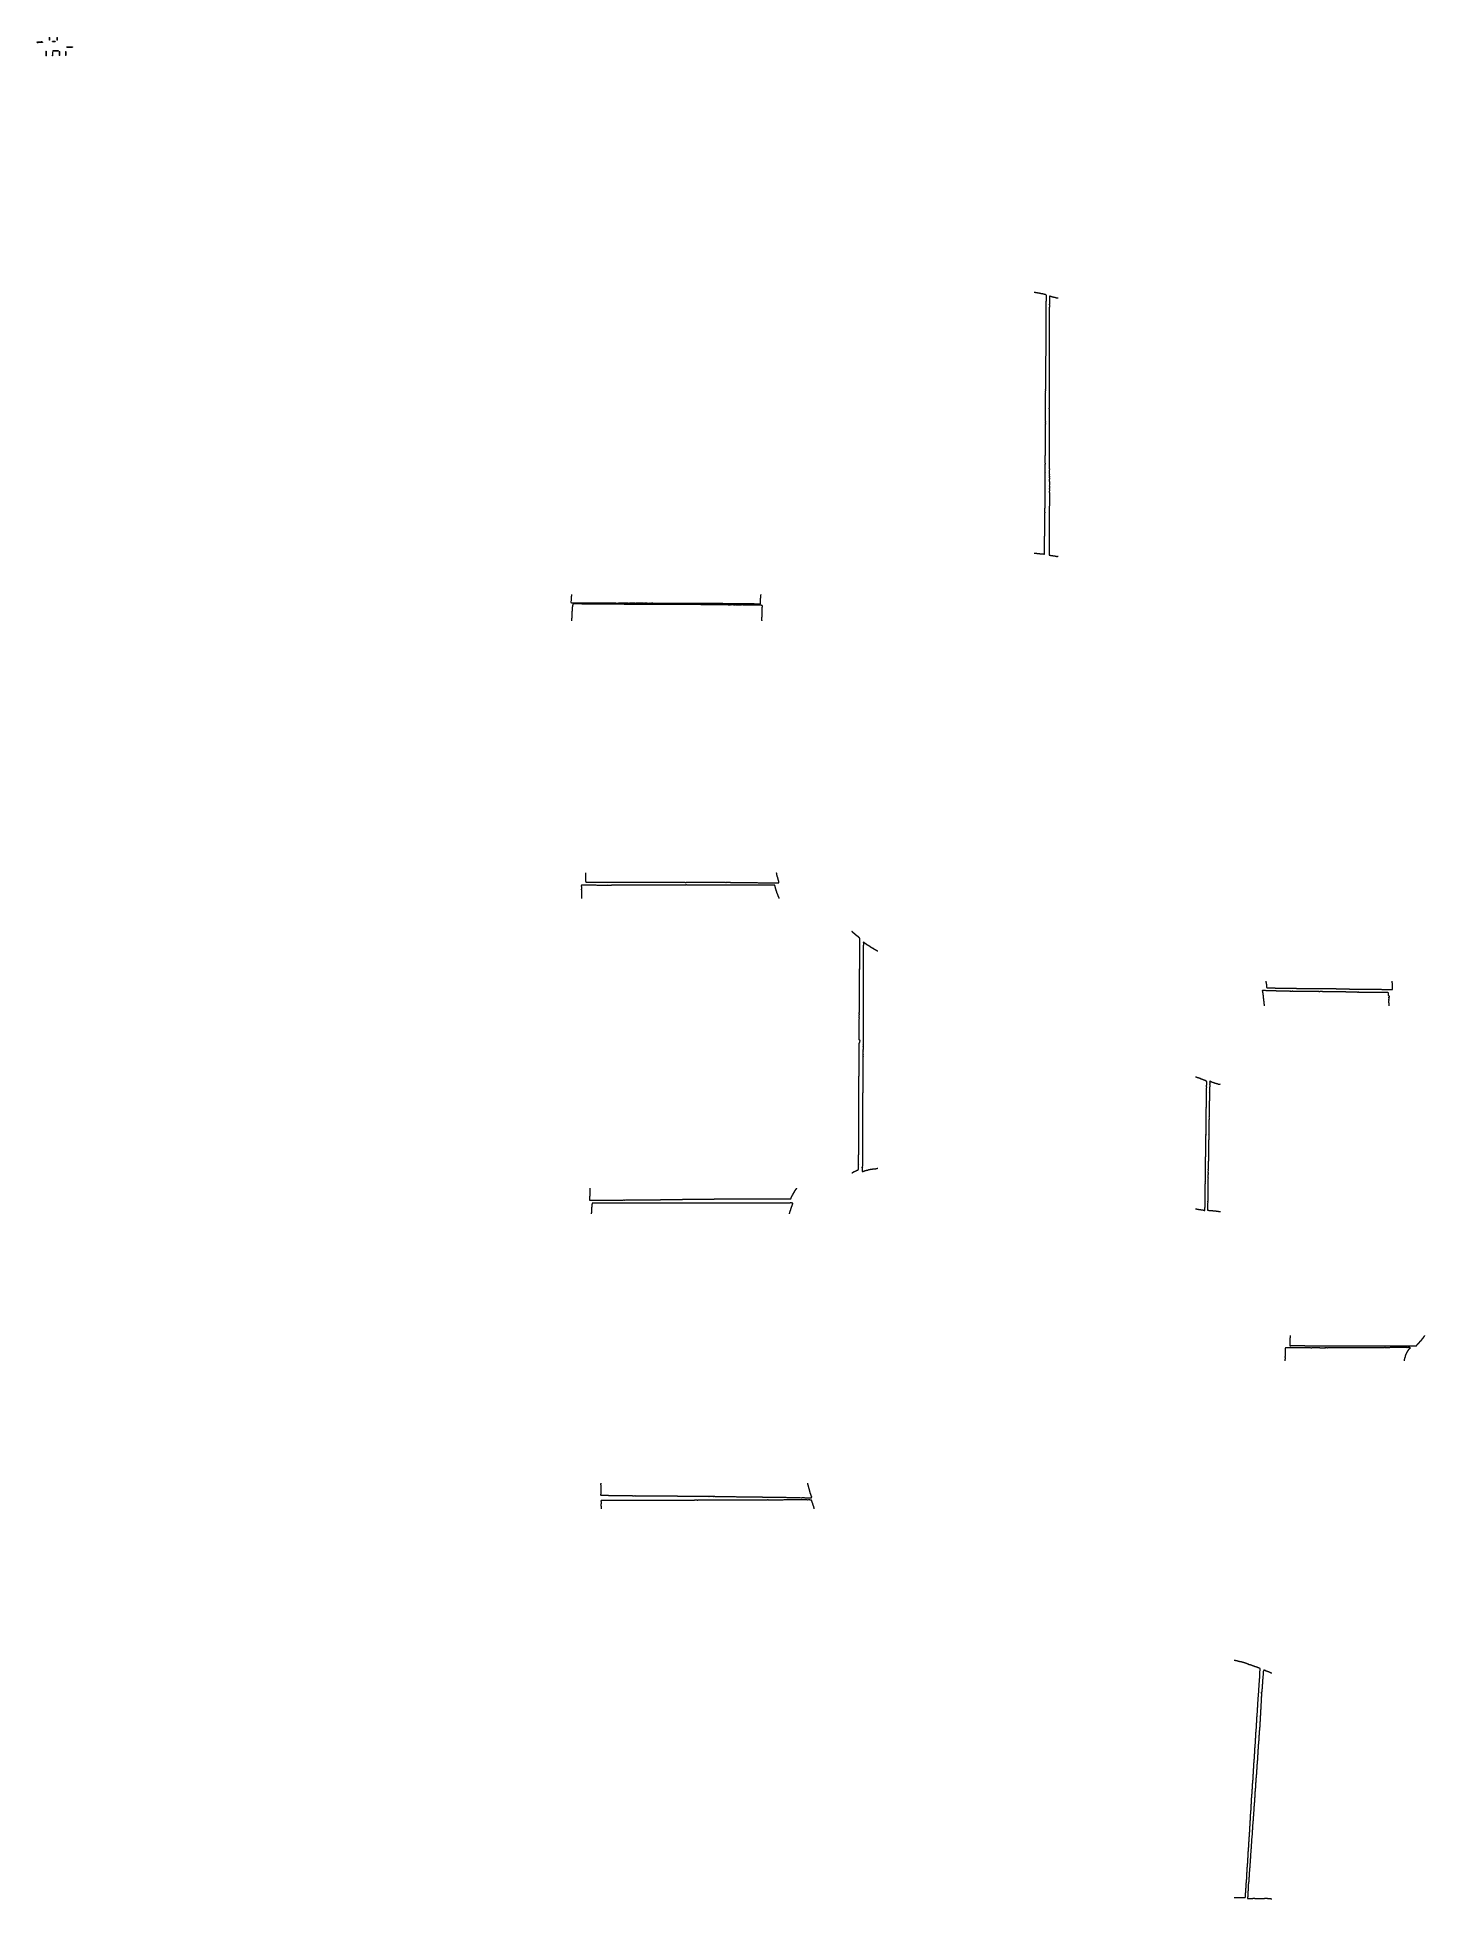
# Model space of a CAD drawing. Extents: x -16 to 11205, y -14909 to 147.
import ezdxf

# ---------------------------------------------------------------- set-up
doc = ezdxf.new("R2010")
doc.units = 0
doc.layers.get('0').update_dxf_attribs({"color": 1, "linetype": 'CONTINUOUS', "lineweight": 15, "true_color": 0xff0000})

msp = doc.modelspace()

# ---------------------------------------------------------------- linework, layer by layer
for p, q in [((-16, 110), (-16, 110)), ((-16, 109), (-16, 109)), ((-16, 109), (-16, 110)), ((-16, 110), (-16, 110)), ((-16, 110), (-16, 110)), ((-16, 110), (-16, 110)), ((-16, 110), (-16, 110)), ((-16, 110), (-16, 110)), ((-16, 110), (-16, 110)), ((-16, 110), (-16, 110)), ((-16, 110), (-16, 110)), ((-16, 110), (-16, 110)), ((-16, 110), (-16, 110)), ((-16, 110), (-16, 110)), ((-16, 110), (-16, 110)), ((-16, 110), (-16, 110)), ((-16, 110), (-16, 110)), ((-16, 110), (-16, 110)), ((-16, 110), (-16, 110)), ((-16, 110), (-16, 110)), ((-16, 110), (-16, 110)), ((-16, 110), (-16, 110)), ((-16, 110), (-16, 110)), ((-16, 110), (-16, 110)), ((-16, 110), (-16, 110)), ((-16, 110), (-16, 110)), ((-16, 110), (-16, 110)), ((-16, 110), (-16, 110)), ((-16, 110), (-16, 110)), ((-16, 110), (-16, 110)), ((-16, 110), (-16, 110)), ((-16, 110), (-16, 110)), ((-16, 110), (-16, 110)), ((-16, 110), (-16, 110)), ((-16, 110), (-16, 110)), ((-16, 110), (-16, 110)), ((-16, 110), (-16, 110)), ((-16, 110), (-16, 110)), ((-16, 110), (-16, 110)), ((-16, 110), (-16, 110)), ((-16, 110), (-16, 110)), ((-16, 110), (-16, 110)), ((-16, 110), (-16, 110)), ((-16, 110), (-16, 110)), ((-16, 110), (-16, 110)), ((-16, 110), (-16, 110)), ((-16, 110), (-16, 110)), ((-16, 110), (-16, 110)), ((-16, 108), (-16, 109)), ((-16, 109), (-16, 109)), ((-16, 109), (-16, 109)), ((-16, 109), (-16, 109)), ((-16, 109), (-16, 109)), ((-16, 109), (-16, 109)), ((-16, 109), (-16, 109)), ((-16, 109), (-16, 109)), ((-16, 109), (-16, 109)), ((-16, 109), (-16, 109)), ((-16, 109), (-16, 109)), ((-16, 109), (-16, 109)), ((-16, 109), (-16, 109)), ((-16, 109), (-16, 109)), ((-16, 109), (-16, 109)), ((-16, 109), (-16, 109)), ((-16, 109), (-16, 109)), ((-16, 109), (-16, 109)), ((-16, 109), (-16, 109)), ((-16, 109), (-16, 109)), ((-16, 109), (-16, 109)), ((-16, 109), (-16, 109)), ((-16, 109), (-16, 109)), ((-16, 109), (-16, 109)), ((-16, 109), (-16, 109)), ((-16, 109), (-16, 109)), ((-16, 109), (-16, 109)), ((-16, 109), (-16, 109)), ((-16, 109), (-16, 109)), ((-16, 109), (-16, 109)), ((-16, 109), (-16, 109)), ((-16, 109), (-16, 109)), ((-16, 109), (-16, 109)), ((-16, 109), (-16, 109)), ((-16, 109), (-16, 109)), ((-16, 109), (-16, 109)), ((-16, 109), (-16, 109)), ((-16, 109), (-16, 109)), ((-16, 109), (-16, 109)), ((-16, 109), (-16, 109)), ((-16, 109), (-16, 109)), ((-16, 109), (-16, 109)), ((-16, 109), (-16, 109)), ((-16, 109), (-16, 109)), ((-16, 109), (-16, 109)), ((-16, 109), (-16, 109)), ((-16, 109), (-16, 109)), ((-16, 107), (-16, 107)), ((-16, 107), (-16, 108)), ((-16, 108), (-16, 108)), ((-16, 108), (-16, 108)), ((-16, 108), (-16, 108)), ((-16, 108), (-16, 108)), ((-16, 108), (-16, 108)), ((-16, 108), (-16, 108)), ((-16, 108), (-16, 108)), ((-16, 108), (-16, 108)), ((-16, 108), (-16, 108)), ((-16, 108), (-16, 108)), ((-16, 108), (-16, 108)), ((-16, 108), (-16, 108)), ((-16, 108), (-16, 108)), ((-16, 108), (-16, 108)), ((-16, 108), (-16, 108)), ((-16, 108), (-16, 108)), ((-16, 108), (-16, 108)), ((-16, 108), (-16, 108)), ((-16, 108), (-16, 108)), ((-16, 108), (-16, 108)), ((-16, 108), (-16, 108)), ((-16, 108), (-16, 108)), ((-16, 108), (-16, 108)), ((-16, 108), (-16, 108)), ((-16, 108), (-16, 108)), ((-16, 108), (-16, 108)), ((-16, 108), (-16, 108)), ((-16, 108), (-16, 108)), ((-16, 108), (-16, 108)), ((-16, 108), (-16, 108)), ((-16, 108), (-16, 108)), ((-16, 108), (-16, 108)), ((-16, 108), (-16, 108)), ((-16, 108), (-16, 108)), ((-16, 108), (-16, 108)), ((-16, 108), (-16, 108)), ((-16, 108), (-16, 108)), ((-16, 108), (-16, 108)), ((-16, 108), (-16, 108)), ((-16, 108), (-16, 108)), ((-16, 108), (-16, 108)), ((-16, 108), (-16, 108)), ((-16, 108), (-16, 108)), ((-16, 108), (-16, 108)), ((-16, 108), (-16, 108)), ((-16, 106), (-16, 106)), ((-16, 106), (-16, 107)), ((-16, 107), (-16, 107)), ((-16, 107), (-16, 107)), ((-16, 107), (-16, 107)), ((-16, 107), (-16, 107)), ((-16, 107), (-16, 107)), ((-16, 107), (-16, 107)), ((-16, 107), (-16, 107)), ((-16, 107), (-16, 107)), ((-16, 107), (-16, 107)), ((-16, 107), (-16, 107)), ((-16, 107), (-16, 107)), ((-16, 107), (-16, 107)), ((-16, 107), (-16, 107)), ((-16, 107), (-16, 107)), ((-16, 107), (-16, 107)), ((-16, 107), (-16, 107)), ((-16, 107), (-16, 107)), ((-16, 107), (-16, 107)), ((-16, 107), (-16, 107)), ((-16, 107), (-16, 107)), ((-16, 107), (-16, 107)), ((-16, 107), (-16, 107)), ((-16, 107), (-16, 107)), ((-16, 107), (-16, 107)), ((-16, 107), (-16, 107)), ((-16, 107), (-16, 107)), ((-16, 107), (-16, 107)), ((-16, 107), (-16, 107)), ((-16, 107), (-16, 107)), ((-16, 107), (-16, 107)), ((-16, 107), (-16, 107)), ((-16, 107), (-16, 107)), ((-16, 107), (-16, 107)), ((-16, 107), (-16, 107)), ((-16, 107), (-16, 107)), ((-16, 107), (-16, 107)), ((-16, 107), (-16, 107)), ((-16, 107), (-16, 107)), ((-16, 107), (-16, 107)), ((-16, 107), (-16, 107)), ((-16, 107), (-16, 107)), ((-16, 107), (-16, 107)), ((-16, 107), (-16, 107)), ((-16, 107), (-16, 107)), ((-16, 107), (-16, 107)), ((-16, 107), (-16, 107)), ((-16, 107), (-16, 107)), ((-16, 107), (-16, 107)), ((-16, 105), (-16, 106)), ((-16, 106), (-16, 106)), ((-16, 106), (-16, 106)), ((-16, 106), (-16, 106)), ((-16, 106), (-16, 106)), ((-16, 106), (-16, 106)), ((-16, 106), (-16, 106)), ((-16, 106), (-16, 106)), ((-16, 106), (-16, 106)), ((-16, 106), (-16, 106)), ((-16, 106), (-16, 106)), ((-16, 106), (-16, 106)), ((-16, 106), (-16, 106)), ((-16, 106), (-16, 106)), ((-16, 106), (-16, 106)), ((-16, 106), (-16, 106)), ((-16, 106), (-16, 106)), ((-16, 106), (-16, 106)), ((-16, 106), (-16, 106)), ((-16, 106), (-16, 106)), ((-16, 106), (-16, 106)), ((-16, 106), (-16, 106)), ((-16, 106), (-16, 106)), ((-16, 106), (-16, 106)), ((-16, 106), (-16, 106)), ((-16, 106), (-16, 106)), ((-16, 106), (-16, 106)), ((-16, 106), (-16, 106)), ((-16, 106), (-15, 106)), ((-15, 106), (-16, 106)), ((-16, 106), (-16, 106)), ((-16, 106), (-16, 106)), ((-16, 106), (-16, 106)), ((-16, 106), (-16, 106)), ((-16, 106), (-16, 106)), ((-16, 106), (-16, 106)), ((-16, 106), (-16, 106)), ((-16, 106), (-16, 106)), ((-16, 106), (-16, 106)), ((-16, 106), (-16, 106)), ((-16, 106), (-16, 106)), ((-16, 106), (-16, 106)), ((-16, 106), (-16, 106)), ((-16, 106), (-16, 106)), ((-16, 106), (-16, 106)), ((-16, 106), (-16, 106)), ((-16, 106), (-16, 106)), ((-16, 106), (-16, 106)), ((-16, 106), (-16, 106)), ((-16, 106), (-16, 106)), ((-16, 106), (-16, 106)), ((-16, 104), (-16, 105)), ((-16, 105), (-16, 105)), ((-16, 105), (-16, 105)), ((-16, 105), (-16, 105)), ((-16, 105), (-16, 105)), ((-16, 105), (-16, 105)), ((-16, 105), (-16, 105)), ((-16, 105), (-16, 105)), ((-16, 105), (-16, 105)), ((-16, 105), (-16, 105)), ((-16, 105), (-16, 105)), ((-16, 105), (-16, 105)), ((-16, 105), (-16, 105)), ((-16, 105), (-16, 105)), ((-16, 105), (-16, 105)), ((-16, 105), (-16, 105)), ((-16, 105), (-16, 105)), ((-16, 105), (-16, 105)), ((-16, 105), (-16, 105)), ((-16, 105), (-16, 105)), ((-16, 105), (-16, 105)), ((-16, 105), (-16, 105)), ((-16, 105), (-16, 105)), ((-16, 105), (-16, 105)), ((-16, 105), (-16, 105)), ((-16, 105), (-16, 105)), ((-16, 105), (-16, 105)), ((-16, 105), (-16, 105)), ((-16, 105), (-16, 105)), ((-16, 105), (-16, 105)), ((-16, 105), (-16, 105)), ((-16, 105), (-16, 105)), ((-16, 105), (-16, 105)), ((-16, 105), (-16, 105)), ((-16, 105), (-16, 105)), ((-16, 105), (-16, 105)), ((-16, 105), (-16, 105)), ((-16, 105), (-16, 105)), ((-16, 105), (-16, 105)), ((-16, 105), (-16, 105)), ((-16, 105), (-16, 105)), ((-16, 105), (-16, 105)), ((-16, 105), (-16, 105)), ((-16, 105), (-16, 105)), ((-16, 105), (-16, 105)), ((-16, 105), (-16, 105)), ((-16, 105), (-16, 105)), ((-16, 104), (-16, 104)), ((-16, 104), (-16, 104)), ((-16, 104), (-16, 104)), ((-16, 104), (-16, 104)), ((-16, 104), (-16, 104)), ((-16, 104), (-16, 104)), ((-16, 104), (-16, 104)), ((-16, 104), (-16, 104)), ((-16, 104), (-16, 104)), ((-16, 104), (-16, 104)), ((-16, 104), (-16, 104)), ((-16, 104), (-16, 104)), ((-16, 104), (-16, 104)), ((-16, 104), (-16, 104)), ((-16, 104), (-16, 104)), ((-16, 104), (-16, 104)), ((-16, 104), (-16, 104)), ((-16, 104), (-16, 104)), ((-16, 104), (-16, 104)), ((-16, 104), (-16, 104)), ((-15, 106), (-15, 106)), ((-15, 106), (-15, 106)), ((-15, 106), (-15, 106)), ((-15, 106), (-15, 106)), ((-15, 106), (-15, 106)), ((-15, 106), (-15, 106)), ((-15, 106), (-15, 106)), ((-15, 106), (-15, 106)), ((-15, 106), (-15, 106)), ((-15, 106), (-15, 106)), ((-15, 106), (-15, 106)), ((-15, 106), (-15, 106)), ((-15, 106), (-15, 106)), ((-15, 106), (-15, 106)), ((-15, 106), (-15, 106)), ((-15, 106), (-15, 106)), ((-15, 106), (-15, 106)), ((-15, 106), (-15, 106)), ((-15, 106), (-15, 106)), ((-15, 106), (-15, 106)), ((-15, 106), (-15, 106)), ((-15, 106), (-15, 106)), ((-15, 106), (-15, 106)), ((-15, 106), (-15, 106)), ((-15, 106), (-15, 106)), ((-15, 106), (-15, 106)), ((-15, 106), (-15, 106)), ((-15, 106), (-14, 106)), ((-14, 106), (-15, 106)), ((-15, 106), (-15, 106)), ((-15, 106), (-15, 106)), ((-15, 106), (-15, 106)), ((-15, 106), (-15, 106)), ((-15, 106), (-15, 106)), ((-15, 106), (-15, 106)), ((-15, 106), (-15, 106)), ((-15, 106), (-15, 106)), ((-15, 106), (-15, 106)), ((-15, 106), (-15, 106)), ((-15, 106), (-15, 106)), ((-15, 106), (-15, 106)), ((-15, 106), (-15, 106)), ((-15, 106), (-15, 106)), ((-15, 106), (-15, 106)), ((-15, 106), (-15, 106)), ((-15, 106), (-15, 106)), ((-15, 106), (-15, 106)), ((-15, 106), (-15, 106)), ((-15, 106), (-15, 106)), ((-15, 106), (-15, 106)), ((-15, 106), (-15, 106)), ((-15, 106), (-15, 106)), ((-15, 106), (-15, 106)), ((-15, 106), (-15, 106)), ((-15, 106), (-15, 106)), ((-13, 107), (-14, 106)), ((-14, 106), (-14, 106)), ((-14, 106), (-14, 106)), ((-14, 106), (-14, 106)), ((-14, 106), (-14, 106)), ((-14, 106), (-14, 106)), ((-14, 106), (-14, 106)), ((-14, 106), (-14, 106)), ((-14, 106), (-14, 106)), ((-14, 106), (-14, 106)), ((-14, 106), (-14, 106)), ((-14, 106), (-14, 106)), ((-14, 106), (-14, 106)), ((-14, 106), (-14, 106)), ((-14, 106), (-14, 106)), ((-14, 106), (-14, 106)), ((-14, 106), (-14, 106)), ((-14, 106), (-14, 106)), ((-14, 106), (-14, 106)), ((-14, 106), (-14, 106)), ((-14, 106), (-14, 106)), ((-14, 106), (-14, 106)), ((-14, 106), (-14, 106)), ((-14, 106), (-14, 106)), ((-14, 106), (-14, 106)), ((-14, 106), (-14, 106)), ((-14, 106), (-14, 106)), ((-14, 106), (-14, 106)), ((-14, 106), (-14, 106)), ((-14, 106), (-14, 106)), ((-14, 106), (-14, 106)), ((-14, 106), (-14, 106)), ((-14, 106), (-14, 106)), ((-14, 106), (-14, 106)), ((-14, 106), (-14, 106)), ((-14, 106), (-14, 106)), ((-14, 106), (-14, 106)), ((-14, 106), (-14, 106)), ((-14, 106), (-14, 106)), ((-14, 106), (-14, 106)), ((-14, 106), (-14, 106)), ((-14, 106), (-14, 106)), ((-14, 106), (-14, 106)), ((-14, 106), (-13, 106)), ((-14, 106), (-14, 106)), ((-14, 106), (-14, 106)), ((-14, 106), (-14, 106)), ((-14, 106), (-14, 106)), ((-14, 106), (-14, 106)), ((-14, 106), (-14, 106)), ((-14, 106), (-14, 106)), ((-14, 106), (-14, 106)), ((-14, 106), (-14, 106)), ((-14, 106), (-14, 106)), ((-12, 107), (-13, 107)), ((-13, 107), (-13, 107)), ((-13, 107), (-13, 107)), ((-13, 107), (-13, 107)), ((-13, 107), (-13, 107)), ((-13, 107), (-13, 107)), ((-13, 107), (-13, 107)), ((-13, 107), (-13, 107)), ((-13, 107), (-13, 107)), ((-13, 107), (-13, 107)), ((-13, 107), (-13, 107)), ((-13, 107), (-13, 107)), ((-13, 107), (-13, 107)), ((-13, 107), (-13, 107)), ((-13, 107), (-13, 107)), ((-13, 107), (-13, 107)), ((-13, 107), (-13, 107)), ((-13, 107), (-13, 107)), ((-13, 107), (-13, 107)), ((-13, 107), (-13, 107)), ((-13, 107), (-13, 107)), ((-13, 107), (-13, 107)), ((-13, 107), (-13, 107)), ((-13, 107), (-13, 107)), ((-13, 107), (-13, 107)), ((-13, 107), (-13, 107)), ((-13, 107), (-13, 107)), ((-13, 107), (-13, 107)), ((-13, 107), (-13, 107)), ((-13, 107), (-13, 107)), ((-13, 107), (-13, 107)), ((-13, 106), (-13, 106)), ((-13, 106), (-13, 106)), ((-13, 106), (-13, 106)), ((-13, 106), (-13, 106)), ((-13, 106), (-13, 106)), ((-13, 106), (-13, 106)), ((-13, 106), (-13, 106)), ((-13, 106), (-13, 106)), ((-13, 106), (-13, 106)), ((-13, 106), (-13, 106)), ((-13, 106), (-13, 106)), ((-13, 106), (-13, 106)), ((-13, 106), (-13, 106)), ((-13, 106), (-13, 106)), ((-13, 106), (-13, 106)), ((-13, 106), (-13, 106)), ((-13, 106), (-13, 106)), ((-13, 106), (-13, 106)), ((-13, 106), (-13, 106)), ((-13, 106), (-13, 106)), ((-13, 106), (-13, 106)), ((-13, 106), (-13, 106)), ((-13, 106), (-13, 106)), ((-13, 106), (-13, 106)), ((-13, 106), (-13, 106)), ((-13, 106), (-13, 106)), ((-13, 106), (-13, 106)), ((-13, 106), (-13, 106)), ((-13, 106), (-13, 106)), ((-13, 106), (-13, 106)), ((-13, 106), (-13, 106)), ((-13, 106), (-13, 106)), ((-13, 106), (-13, 106)), ((-13, 106), (-12, 106)), ((-11, 107), (-12, 107)), ((-12, 107), (-12, 107)), ((-12, 107), (-12, 107)), ((-12, 107), (-12, 107)), ((-12, 107), (-12, 107)), ((-12, 107), (-12, 107)), ((-12, 107), (-12, 107)), ((-12, 107), (-12, 107)), ((-12, 107), (-12, 107)), ((-12, 107), (-12, 107)), ((-12, 107), (-12, 107)), ((-12, 107), (-12, 107)), ((-12, 107), (-12, 107)), ((-12, 107), (-12, 107)), ((-12, 107), (-12, 107)), ((-12, 107), (-12, 107)), ((-12, 107), (-12, 107)), ((-12, 107), (-12, 107)), ((-12, 107), (-12, 107)), ((-12, 107), (-12, 107)), ((-12, 107), (-12, 107)), ((-12, 107), (-12, 107)), ((-12, 107), (-12, 107)), ((-12, 107), (-12, 107)), ((-12, 107), (-12, 107)), ((-12, 106), (-12, 106)), ((-12, 106), (-12, 106)), ((-12, 106), (-12, 106)), ((-12, 106), (-12, 106)), ((-12, 106), (-12, 106)), ((-12, 106), (-12, 106)), ((-12, 106), (-12, 106)), ((-12, 106), (-12, 106)), ((-12, 106), (-12, 106)), ((-12, 106), (-12, 106)), ((-12, 106), (-12, 106)), ((-12, 106), (-12, 106)), ((-12, 106), (-12, 106)), ((-12, 106), (-12, 106)), ((-12, 106), (-12, 106)), ((-12, 106), (-12, 106)), ((-12, 106), (-12, 106)), ((-12, 106), (-12, 106)), ((-12, 106), (-12, 106)), ((-12, 106), (-12, 106)), ((-12, 106), (-12, 106)), ((-12, 106), (-12, 106)), ((-12, 106), (-12, 106)), ((-12, 106), (-12, 106)), ((-12, 106), (-12, 106)), ((-12, 106), (-12, 106)), ((-12, 106), (-12, 106)), ((-12, 106), (-12, 106)), ((-12, 106), (-12, 106)), ((-12, 106), (-11, 106)), ((-10, 107), (-11, 107)), ((-11, 107), (-11, 107)), ((-11, 107), (-11, 107)), ((-11, 107), (-11, 107)), ((-11, 107), (-11, 107)), ((-11, 107), (-11, 107)), ((-11, 107), (-11, 107)), ((-11, 107), (-11, 107)), ((-11, 107), (-11, 107)), ((-11, 107), (-11, 107)), ((-11, 107), (-11, 107)), ((-11, 107), (-11, 107)), ((-11, 107), (-11, 107)), ((-11, 107), (-11, 107)), ((-11, 107), (-11, 107)), ((-11, 107), (-11, 107)), ((-11, 107), (-11, 107)), ((-11, 107), (-11, 107)), ((-11, 107), (-11, 107)), ((-11, 107), (-11, 107)), ((-11, 107), (-11, 107)), ((-11, 107), (-11, 107)), ((-11, 107), (-11, 107)), ((-11, 107), (-11, 107)), ((-11, 107), (-11, 107)), ((-11, 107), (-11, 107)), ((-11, 107), (-11, 107)), ((-11, 107), (-11, 107)), ((-11, 107), (-11, 107)), ((-11, 107), (-11, 107)), ((-11, 107), (-11, 107)), ((-11, 107), (-11, 107)), ((-11, 107), (-11, 107)), ((-11, 107), (-11, 107)), ((-11, 107), (-11, 107)), ((-11, 106), (-11, 106)), ((-11, 106), (-11, 106)), ((-11, 106), (-11, 106)), ((-11, 106), (-11, 106)), ((-11, 106), (-11, 106)), ((-11, 106), (-11, 106)), ((-11, 106), (-11, 106)), ((-11, 106), (-11, 106)), ((-11, 106), (-11, 106)), ((-11, 106), (-11, 106)), ((-11, 106), (-11, 106)), ((-11, 106), (-11, 106)), ((-11, 106), (-11, 106)), ((-11, 106), (-11, 106)), ((-11, 106), (-11, 106)), ((-11, 106), (-11, 106)), ((-11, 106), (-11, 106)), ((-11, 106), (-11, 106)), ((-11, 106), (-11, 106)), ((-11, 106), (-11, 106)), ((-11, 106), (-11, 106)), ((-11, 106), (-11, 106)), ((-11, 106), (-11, 106)), ((-11, 106), (-11, 106)), ((-11, 106), (-11, 106)), ((-11, 106), (-11, 106)), ((-11, 106), (-11, 106)), ((-11, 106), (-11, 106)), ((-11, 106), (-11, 106)), ((-11, 106), (-11, 106)), ((-11, 106), (-11, 106)), ((-11, 106), (-11, 106)), ((-11, 106), (-11, 106)), ((-11, 106), (-11, 106)), ((-11, 106), (-11, 106)), ((-11, 106), (-11, 106)), ((-11, 106), (-10, 106)), ((-9, 107), (-10, 107)), ((-10, 107), (-10, 107)), ((-10, 107), (-10, 107)), ((-10, 107), (-10, 107)), ((-10, 107), (-10, 107)), ((-10, 107), (-10, 107)), ((-10, 107), (-10, 107)), ((-10, 107), (-10, 107)), ((-10, 107), (-10, 107)), ((-10, 107), (-10, 107)), ((-10, 107), (-10, 107)), ((-10, 107), (-10, 107)), ((-10, 107), (-10, 107)), ((-10, 107), (-10, 107)), ((-10, 107), (-10, 107)), ((-10, 107), (-10, 107)), ((-10, 107), (-10, 107)), ((-10, 107), (-10, 107)), ((-10, 107), (-10, 107)), ((-10, 107), (-10, 107)), ((-10, 107), (-10, 107)), ((-10, 107), (-10, 107)), ((-10, 107), (-10, 107)), ((-10, 107), (-10, 107)), ((-10, 107), (-10, 107)), ((-10, 107), (-10, 107)), ((-10, 107), (-10, 107)), ((-10, 107), (-10, 107)), ((-10, 106), (-10, 106)), ((-10, 106), (-10, 106)), ((-10, 106), (-10, 106)), ((-10, 106), (-10, 106)), ((-10, 106), (-10, 106)), ((-10, 106), (-10, 106)), ((-10, 106), (-10, 106)), ((-10, 106), (-10, 106)), ((-10, 106), (-10, 106)), ((-10, 106), (-10, 106)), ((-10, 106), (-10, 106)), ((-10, 106), (-10, 106)), ((-10, 106), (-10, 106)), ((-10, 106), (-10, 106)), ((-10, 106), (-10, 106)), ((-10, 106), (-10, 106)), ((-10, 106), (-10, 106)), ((-10, 106), (-10, 106)), ((-10, 106), (-10, 106)), ((-10, 106), (-10, 106)), ((-10, 106), (-10, 106)), ((-10, 106), (-10, 106)), ((-10, 106), (-10, 106)), ((-10, 106), (-10, 106)), ((-10, 106), (-10, 106)), ((-10, 106), (-10, 106)), ((-10, 106), (-10, 106)), ((-10, 106), (-10, 106)), ((-10, 106), (-10, 106)), ((-10, 106), (-10, 106)), ((-10, 106), (-10, 106)), ((-10, 106), (-10, 106)), ((-10, 106), (-10, 106)), ((-10, 106), (-10, 106)), ((-10, 106), (-10, 106)), ((-10, 106), (-10, 106)), ((-10, 106), (-10, 106)), ((-10, 106), (-10, 106)), ((-10, 106), (-10, 106)), ((-10, 106), (-10, 106)), ((-10, 106), (-9, 106)), ((-8, 107), (-9, 107)), ((-9, 107), (-9, 107)), ((-9, 107), (-9, 107)), ((-9, 107), (-9, 107)), ((-9, 107), (-9, 107)), ((-9, 107), (-9, 107)), ((-9, 107), (-9, 107)), ((-9, 107), (-9, 107)), ((-9, 107), (-9, 107)), ((-9, 107), (-9, 107)), ((-9, 107), (-9, 107)), ((-9, 107), (-9, 107)), ((-9, 107), (-9, 107)), ((-9, 107), (-9, 107)), ((-9, 107), (-9, 107)), ((-9, 107), (-9, 107)), ((-9, 107), (-9, 107)), ((-9, 107), (-9, 107)), ((-9, 107), (-9, 107)), ((-9, 107), (-9, 107)), ((-9, 107), (-9, 107)), ((-9, 107), (-9, 107)), ((-9, 107), (-9, 107)), ((-9, 107), (-9, 107)), ((-9, 106), (-9, 106)), ((-9, 106), (-9, 106)), ((-9, 106), (-9, 106)), ((-9, 106), (-9, 106)), ((-9, 106), (-9, 106)), ((-9, 106), (-9, 106)), ((-9, 106), (-9, 106)), ((-9, 106), (-9, 106)), ((-9, 106), (-9, 106)), ((-9, 106), (-9, 106)), ((-9, 106), (-9, 106)), ((-9, 106), (-9, 106)), ((-9, 106), (-9, 106)), ((-9, 106), (-9, 106)), ((-9, 106), (-9, 106)), ((-9, 106), (-9, 106)), ((-9, 106), (-9, 106)), ((-9, 106), (-9, 106)), ((-9, 106), (-9, 106)), ((-9, 106), (-9, 106)), ((-9, 106), (-9, 106)), ((-9, 106), (-9, 106)), ((-9, 106), (-9, 106)), ((-9, 106), (-9, 106)), ((-9, 106), (-9, 106)), ((-9, 106), (-9, 106)), ((-9, 106), (-9, 106)), ((-9, 106), (-9, 106)), ((-9, 106), (-9, 106)), ((-9, 106), (-9, 106)), ((-9, 106), (-9, 106)), ((-9, 106), (-9, 106)), ((-9, 106), (-9, 106)), ((-9, 106), (-9, 106)), ((-9, 106), (-9, 106)), ((-9, 106), (-9, 106)), ((-9, 106), (-9, 106)), ((-9, 106), (-8, 106)), ((-8, 106), (-8, 106)), ((-8, 106), (-8, 106)), ((-8, 106), (-8, 106)), ((-8, 106), (-8, 106)), ((-8, 106), (-8, 106)), ((-8, 106), (-8, 106)), ((-8, 106), (-8, 106)), ((-8, 106), (-8, 106)), ((-8, 106), (-8, 106)), ((-8, 106), (-8, 106)), ((-8, 106), (-8, 106)), ((-8, 106), (-8, 106)), ((-8, 106), (-8, 106)), ((-8, 106), (-8, 106)), ((-8, 106), (-8, 107)), ((-8, 107), (-8, 107)), ((-8, 107), (-8, 107)), ((-8, 107), (-8, 107)), ((-8, 107), (-8, 107)), ((-8, 107), (-8, 107)), ((-8, 107), (-8, 107)), ((-8, 107), (-8, 107)), ((-8, 107), (-8, 107)), ((-8, 107), (-7, 107)), ((-7, 107), (-8, 107)), ((-8, 107), (-8, 107)), ((-8, 107), (-8, 107)), ((-8, 107), (-8, 107)), ((-8, 107), (-8, 107)), ((-8, 107), (-8, 107)), ((-8, 107), (-8, 107)), ((-8, 107), (-8, 107)), ((-8, 107), (-8, 107)), ((-8, 107), (-8, 107)), ((-8, 107), (-8, 107)), ((-8, 107), (-8, 107)), ((-8, 107), (-8, 107)), ((-8, 107), (-8, 107)), ((-8, 107), (-8, 107)), ((-8, 107), (-8, 107)), ((-8, 107), (-8, 107)), ((-8, 107), (-8, 107)), ((-8, 107), (-8, 107)), ((-8, 107), (-8, 107)), ((-8, 107), (-8, 107)), ((-8, 107), (-8, 107)), ((-8, 107), (-8, 107)), ((-8, 107), (-8, 107)), ((-8, 107), (-8, 107)), ((-8, 107), (-8, 107)), ((-8, 107), (-8, 107)), ((-8, 107), (-8, 107)), ((-8, 107), (-8, 107)), ((-8, 107), (-8, 107)), ((-8, 107), (-8, 107)), ((-8, 107), (-8, 107)), ((-8, 106), (-8, 106)), ((-8, 106), (-8, 106)), ((-8, 106), (-8, 106)), ((-8, 106), (-8, 106)), ((-8, 106), (-8, 106)), ((-8, 106), (-8, 106)), ((-8, 106), (-8, 106)), ((-8, 106), (-8, 106)), ((-8, 106), (-8, 106)), ((-8, 106), (-8, 106)), ((-8, 106), (-8, 106)), ((-8, 106), (-8, 106)), ((-7, 107), (-7, 107)), ((-7, 107), (-7, 107)), ((-7, 107), (-7, 107)), ((-7, 107), (-7, 107)), ((-7, 107), (-7, 107)), ((-7, 107), (-7, 107)), ((-7, 107), (-7, 107)), ((-7, 107), (-7, 107)), ((-7, 107), (-7, 107)), ((-7, 107), (-7, 107)), ((-7, 107), (-7, 107)), ((-7, 107), (-7, 107)), ((-7, 107), (-7, 107)), ((-7, 107), (-7, 107)), ((-7, 107), (-7, 107)), ((-7, 107), (-7, 107)), ((-7, 107), (-7, 107)), ((-7, 107), (-7, 107)), ((-7, 107), (-7, 107)), ((-7, 107), (-7, 107)), ((-7, 107), (-7, 107)), ((-7, 107), (-7, 107)), ((-7, 107), (-7, 107)), ((-7, 107), (-7, 107)), ((-7, 107), (-7, 107)), ((-7, 107), (-7, 107)), ((-7, 107), (-7, 107)), ((-7, 107), (-7, 107)), ((-7, 107), (-7, 107)), ((-7, 107), (-7, 107)), ((-7, 107), (-7, 107)), ((-7, 107), (-7, 107)), ((-7, 107), (-7, 107)), ((-7, 107), (-7, 107)), ((-7, 107), (-7, 107)), ((-7, 107), (-7, 107)), ((-7, 107), (-7, 107)), ((-7, 107), (-7, 107)), ((-7, 107), (-7, 107)), ((-7, 107), (-7, 107)), ((-7, 107), (-7, 107)), ((-7, 107), (-7, 107)), ((-7, 107), (-7, 107)), ((-7, 107), (-7, 107)), ((-7, 107), (-6, 107)), ((-6, 107), (-7, 107)), ((-7, 107), (-7, 107)), ((-7, 107), (-7, 107)), ((-7, 107), (-7, 107)), ((-7, 107), (-7, 107)), ((-7, 107), (-7, 107)), ((-7, 107), (-7, 107)), ((-7, 107), (-7, 107)), ((-7, 107), (-7, 107)), ((-7, 107), (-7, 107)), ((-7, 107), (-7, 107)), ((-7, 107), (-7, 107)), ((-7, 107), (-7, 107)), ((-7, 107), (-7, 107)), ((-7, 107), (-7, 107)), ((-7, 107), (-7, 107)), ((-7, 107), (-7, 107)), ((-7, 107), (-7, 107)), ((-7, 107), (-7, 107)), ((-7, 107), (-7, 107)), ((-7, 107), (-7, 107)), ((-7, 107), (-7, 107)), ((-7, 107), (-7, 107)), ((-7, 107), (-7, 107)), ((-7, 107), (-7, 107)), ((-7, 107), (-7, 107)), ((-7, 107), (-7, 107)), ((-7, 107), (-7, 107)), ((-7, 107), (-7, 107)), ((-7, 107), (-7, 107)), ((-7, 107), (-7, 107)), ((-7, 107), (-7, 107)), ((-7, 107), (-7, 107)), ((-7, 107), (-7, 107)), ((-6, 107), (-6, 107)), ((-6, 107), (-6, 107)), ((-6, 107), (-6, 107)), ((-6, 107), (-6, 107)), ((-6, 107), (-6, 107)), ((-6, 107), (-6, 107)), ((-6, 107), (-6, 107)), ((-6, 107), (-6, 107)), ((-6, 107), (-6, 107)), ((-6, 107), (-6, 107)), ((-6, 107), (-6, 107)), ((-6, 107), (-6, 107)), ((-6, 107), (-6, 107)), ((-6, 107), (-6, 107)), ((-6, 107), (-6, 107)), ((-6, 107), (-6, 107)), ((-6, 107), (-6, 107)), ((-6, 107), (-6, 107)), ((-6, 107), (-6, 107)), ((-6, 107), (-6, 107)), ((-6, 107), (-6, 107)), ((-6, 107), (-6, 107)), ((-6, 107), (-6, 107)), ((-6, 107), (-6, 107)), ((-6, 107), (-6, 107)), ((-6, 107), (-6, 107)), ((-6, 107), (-6, 107)), ((-6, 107), (-6, 107)), ((-6, 107), (-6, 107)), ((-6, 107), (-6, 107)), ((-6, 107), (-6, 107)), ((-6, 107), (-6, 107)), ((-6, 107), (-6, 107)), ((-6, 107), (-6, 107)), ((-6, 107), (-6, 107)), ((-6, 107), (-6, 107)), ((-6, 107), (-6, 107)), ((-6, 107), (-6, 107)), ((-6, 107), (-6, 107)), ((-6, 107), (-6, 107)), ((-6, 107), (-6, 107)), ((-6, 107), (-6, 107)), ((-6, 107), (-6, 107)), ((-6, 107), (-6, 107)), ((-6, 107), (-5, 107)), ((-5, 107), (-6, 107)), ((-6, 107), (-6, 107)), ((-6, 107), (-6, 107)), ((-6, 107), (-6, 107)), ((-6, 107), (-6, 107)), ((-6, 107), (-6, 107)), ((-6, 107), (-6, 107)), ((-6, 107), (-6, 107)), ((-6, 107), (-6, 107)), ((-6, 107), (-6, 107)), ((-6, 107), (-6, 107)), ((-6, 107), (-6, 107)), ((-6, 107), (-6, 107)), ((-6, 107), (-6, 107)), ((-6, 107), (-6, 107)), ((-6, 107), (-6, 107)), ((-6, 107), (-6, 107)), ((-6, 107), (-6, 107)), ((-6, 107), (-6, 107)), ((-6, 107), (-6, 107)), ((-6, 107), (-6, 107)), ((-6, 107), (-6, 107)), ((-6, 107), (-6, 107)), ((-6, 107), (-6, 107)), ((-6, 107), (-6, 107)), ((-6, 107), (-6, 107)), ((-6, 107), (-6, 107)), ((-6, 107), (-6, 107)), ((-6, 107), (-6, 107)), ((-6, 107), (-6, 107)), ((-6, 107), (-6, 107)), ((-6, 107), (-6, 107)), ((-5, 107), (-5, 107)), ((-5, 107), (-5, 107)), ((-5, 107), (-5, 107)), ((-5, 107), (-5, 107)), ((-5, 107), (-5, 107)), ((-5, 107), (-5, 107)), ((-5, 107), (-5, 107)), ((-5, 107), (-5, 107)), ((-5, 107), (-5, 107)), ((-5, 107), (-5, 107)), ((-5, 107), (-5, 107)), ((-5, 107), (-5, 107)), ((-5, 107), (-5, 107)), ((-5, 107), (-5, 107)), ((-5, 107), (-5, 107)), ((-5, 107), (-5, 107)), ((-5, 107), (-5, 107)), ((-5, 107), (-5, 107)), ((-5, 107), (-5, 107)), ((-5, 107), (-5, 107)), ((-5, 107), (-5, 107)), ((-5, 107), (-5, 107)), ((-5, 107), (-5, 107)), ((-5, 107), (-5, 107)), ((-5, 107), (-5, 107)), ((-5, 107), (-5, 107)), ((-5, 107), (-5, 107)), ((-5, 107), (-5, 107)), ((-5, 107), (-5, 107)), ((-5, 107), (-5, 107)), ((-5, 107), (-5, 107)), ((-5, 107), (-5, 107)), ((-5, 107), (-5, 107)), ((-5, 107), (-5, 107)), ((-5, 107), (-5, 107)), ((-5, 107), (-5, 107)), ((-5, 107), (-5, 107)), ((-5, 107), (-5, 107)), ((-5, 107), (-5, 107)), ((-5, 107), (-5, 107)), ((-5, 107), (-5, 107)), ((-5, 107), (-5, 107)), ((-5, 107), (-4, 107)), ((-4, 107), (-5, 107)), ((-5, 107), (-5, 107)), ((-5, 107), (-5, 107)), ((-5, 107), (-5, 107)), ((-5, 107), (-5, 107)), ((-5, 107), (-5, 107)), ((-5, 107), (-5, 107)), ((-5, 107), (-5, 107)), ((-5, 107), (-5, 107)), ((-5, 107), (-5, 107)), ((-5, 107), (-5, 107)), ((-5, 107), (-5, 107)), ((-5, 107), (-5, 107)), ((-5, 107), (-5, 107)), ((-5, 107), (-5, 107)), ((-5, 107), (-5, 107)), ((-5, 107), (-5, 107)), ((-5, 107), (-5, 107)), ((-5, 107), (-5, 107)), ((-5, 107), (-5, 107)), ((-5, 107), (-5, 107)), ((-5, 107), (-5, 107)), ((-5, 107), (-5, 107)), ((-5, 107), (-5, 107)), ((-5, 107), (-5, 107)), ((-5, 107), (-5, 107)), ((-5, 107), (-5, 107)), ((-5, 107), (-5, 107)), ((-4, 107), (-4, 107)), ((-4, 107), (-4, 107)), ((-4, 107), (-4, 107)), ((-4, 107), (-4, 107)), ((-4, 107), (-4, 107)), ((-4, 107), (-4, 107)), ((-4, 107), (-4, 107)), ((-4, 107), (-4, 107)), ((-4, 107), (-4, 107)), ((-4, 107), (-4, 107)), ((-4, 107), (-4, 107)), ((-4, 107), (-4, 107)), ((-4, 107), (-4, 107)), ((-4, 107), (-4, 107)), ((-4, 107), (-4, 107)), ((-4, 107), (-4, 107)), ((-4, 107), (-4, 107)), ((-4, 107), (-4, 107)), ((-4, 107), (-4, 107)), ((-4, 107), (-4, 107)), ((-4, 107), (-4, 107)), ((-4, 107), (-4, 107)), ((-4, 107), (-4, 107)), ((-4, 107), (-4, 107)), ((-4, 107), (-4, 107)), ((-4, 107), (-4, 107)), ((-4, 107), (-4, 107)), ((-4, 107), (-4, 107)), ((-4, 107), (-4, 107)), ((-4, 107), (-4, 107)), ((-4, 107), (-4, 107)), ((-4, 107), (-4, 107)), ((-4, 107), (-4, 107)), ((-4, 107), (-4, 107)), ((-4, 107), (-4, 107)), ((-4, 107), (-4, 107)), ((-4, 107), (-4, 107)), ((-4, 107), (-4, 107)), ((-4, 107), (-4, 107)), ((-4, 107), (-4, 107)), ((-4, 107), (-4, 107)), ((-4, 107), (-4, 107)), ((-4, 107), (-4, 107)), ((-4, 107), (-4, 107)), ((-4, 107), (-3, 107)), ((-3, 107), (-4, 107)), ((-4, 107), (-4, 107)), ((-4, 107), (-4, 107)), ((-4, 107), (-4, 107)), ((-4, 107), (-4, 107)), ((-4, 107), (-4, 107)), ((-4, 107), (-4, 107)), ((-4, 107), (-4, 107)), ((-4, 107), (-4, 107)), ((-4, 107), (-4, 107)), ((-4, 107), (-4, 107)), ((-4, 107), (-4, 107)), ((-4, 107), (-4, 107)), ((-4, 107), (-4, 107)), ((-4, 107), (-4, 107)), ((-4, 107), (-4, 107)), ((-4, 107), (-4, 107)), ((-4, 107), (-4, 107)), ((-4, 107), (-4, 107)), ((-4, 107), (-4, 107)), ((-4, 107), (-4, 107)), ((-4, 107), (-4, 107)), ((-4, 107), (-4, 107)), ((-4, 107), (-4, 107)), ((-4, 107), (-4, 107)), ((-4, 107), (-4, 107)), ((-4, 107), (-4, 107)), ((-4, 107), (-4, 107)), ((-4, 107), (-4, 107)), ((-4, 107), (-4, 107)), ((-3, 107), (-3, 107)), ((-3, 107), (-3, 107)), ((-3, 107), (-3, 107)), ((-3, 107), (-3, 107)), ((-3, 107), (-3, 107)), ((-3, 107), (-3, 107)), ((-3, 107), (-3, 107)), ((-3, 107), (-3, 107)), ((-3, 107), (-3, 107)), ((-3, 107), (-3, 107)), ((-3, 107), (-3, 107)), ((-3, 107), (-3, 107)), ((-3, 107), (-3, 107)), ((-3, 107), (-3, 107)), ((-3, 107), (-3, 107)), ((-3, 107), (-3, 107)), ((-3, 107), (-3, 107)), ((-3, 107), (-3, 107)), ((-3, 107), (-3, 107)), ((-3, 107), (-3, 107)), ((-3, 107), (-3, 107)), ((-3, 107), (-3, 107)), ((-3, 107), (-3, 107)), ((-3, 107), (-3, 107)), ((-3, 107), (-3, 107)), ((-3, 107), (-3, 107)), ((-3, 107), (-3, 107)), ((-3, 107), (-3, 107)), ((-3, 107), (-3, 107)), ((-3, 107), (-3, 107)), ((-3, 107), (-3, 107)), ((-3, 107), (-3, 107)), ((-3, 107), (-3, 107)), ((-3, 107), (-3, 107)), ((-3, 107), (-3, 107)), ((-3, 107), (-3, 107)), ((-3, 107), (-3, 107)), ((-3, 107), (-3, 107)), ((-3, 107), (-3, 107)), ((-3, 107), (-3, 107)), ((-3, 107), (-3, 107)), ((-3, 107), (-3, 107)), ((-3, 107), (-2, 107)), ((-2, 107), (-3, 107)), ((-3, 107), (-3, 107)), ((-3, 107), (-3, 107)), ((-3, 107), (-3, 107)), ((-3, 107), (-3, 107)), ((-3, 107), (-3, 107)), ((-3, 107), (-3, 107)), ((-3, 107), (-3, 107)), ((-3, 107), (-3, 107)), ((-3, 107), (-3, 107)), ((-3, 107), (-3, 107)), ((-3, 107), (-3, 107)), ((-3, 107), (-3, 107)), ((-3, 107), (-3, 107)), ((-3, 107), (-3, 107)), ((-3, 107), (-3, 107)), ((-3, 107), (-3, 107)), ((-3, 107), (-3, 107)), ((-3, 107), (-3, 107)), ((-3, 107), (-3, 107)), ((-3, 107), (-3, 107)), ((-3, 107), (-3, 107)), ((-3, 107), (-3, 107)), ((-3, 107), (-3, 107)), ((-3, 107), (-3, 107)), ((-3, 107), (-3, 107)), ((-3, 107), (-3, 107)), ((-3, 107), (-3, 107)), ((-3, 107), (-3, 107)), ((-3, 107), (-3, 107)), ((-3, 107), (-3, 107)), ((-3, 107), (-3, 107)), ((-3, 107), (-3, 107)), ((-2, 107), (-2, 107)), ((-2, 107), (-2, 107)), ((-2, 107), (-2, 107)), ((-2, 107), (-2, 107)), ((-2, 107), (-2, 107)), ((-2, 107), (-2, 107)), ((-2, 107), (-2, 107)), ((-2, 107), (-2, 107)), ((-2, 107), (-2, 107)), ((-2, 107), (-2, 107)), ((-2, 107), (-2, 107)), ((-2, 107), (-2, 107)), ((-2, 107), (-2, 107)), ((-2, 107), (-2, 107)), ((-2, 107), (-2, 107)), ((-2, 107), (-2, 107)), ((-2, 107), (-2, 107)), ((-2, 107), (-2, 107)), ((-2, 107), (-2, 107)), ((-2, 107), (-2, 107)), ((-2, 107), (-2, 107)), ((-2, 107), (-2, 107)), ((-2, 107), (-2, 107)), ((-2, 107), (-2, 107)), ((-2, 107), (-2, 107)), ((-2, 107), (-2, 107)), ((-2, 107), (-2, 107)), ((-2, 107), (-2, 107)), ((-2, 107), (-2, 107)), ((-2, 107), (-2, 107)), ((-2, 107), (-2, 107)), ((-2, 107), (-2, 107)), ((-2, 107), (-2, 107)), ((-2, 107), (-2, 107)), ((-2, 107), (-2, 107)), ((-2, 107), (-2, 107)), ((-2, 107), (-2, 107)), ((-2, 107), (-2, 107)), ((-2, 107), (-2, 107)), ((-2, 107), (-2, 107)), ((-2, 107), (-2, 107)), ((-2, 107), (-2, 107)), ((-2, 107), (-2, 107)), ((-2, 107), (-2, 107)), ((-2, 107), (-1, 107)), ((-1, 107), (-2, 107)), ((-2, 107), (-2, 107)), ((-2, 107), (-2, 107)), ((-2, 107), (-2, 107)), ((-2, 107), (-2, 107)), ((-2, 107), (-2, 107)), ((-2, 107), (-2, 107)), ((-2, 107), (-2, 107)), ((-2, 107), (-2, 107)), ((-2, 107), (-2, 107)), ((-2, 107), (-2, 107)), ((-2, 107), (-2, 107)), ((-2, 107), (-2, 107)), ((-2, 107), (-2, 107)), ((-2, 107), (-2, 107)), ((-2, 107), (-2, 107)), ((-2, 107), (-2, 107)), ((-2, 107), (-2, 107)), ((-2, 107), (-2, 107)), ((-2, 107), (-2, 107)), ((-2, 107), (-2, 107)), ((-2, 107), (-2, 107)), ((-2, 107), (-2, 107)), ((-2, 107), (-2, 107)), ((-2, 107), (-2, 107)), ((-2, 107), (-2, 107)), ((-2, 107), (-2, 107)), ((-2, 107), (-2, 107)), ((-2, 107), (-2, 107)), ((-2, 107), (-2, 107)), ((-2, 107), (-2, 107)), ((-2, 107), (-2, 107)), ((-1, 107), (-1, 107)), ((-1, 107), (-1, 107)), ((-1, 107), (-1, 107)), ((-1, 107), (-1, 107)), ((-1, 107), (-1, 107)), ((-1, 107), (-1, 107)), ((-1, 107), (-1, 107)), ((-1, 107), (-1, 107)), ((-1, 107), (-1, 107)), ((-1, 107), (-1, 107)), ((-1, 107), (-1, 107)), ((-1, 107), (-1, 107)), ((-1, 107), (-1, 107)), ((-1, 107), (-1, 107)), ((-1, 107), (-1, 107)), ((-1, 107), (-1, 107)), ((-1, 107), (-1, 107)), ((-1, 107), (-1, 107)), ((-1, 107), (-1, 107)), ((-1, 107), (-1, 107)), ((-1, 107), (-1, 107)), ((-1, 107), (-1, 107)), ((-1, 107), (-1, 107)), ((-1, 107), (-1, 107)), ((-1, 107), (-1, 107)), ((-1, 107), (-1, 107)), ((-1, 107), (-1, 107)), ((-1, 107), (-1, 107)), ((-1, 107), (-1, 107)), ((-1, 107), (-1, 107)), ((-1, 107), (-1, 107)), ((-1, 107), (-1, 107)), ((-1, 107), (-1, 107)), ((-1, 107), (-1, 107)), ((-1, 107), (-1, 107)), ((-1, 107), (-1, 107)), ((-1, 107), (-1, 107)), ((-1, 107), (-1, 107)), ((-1, 107), (-1, 107)), ((-1, 107), (-1, 107)), ((-1, 107), (-1, 107)), ((-1, 107), (-1, 107)), ((-1, 107), (-1, 107)), ((-1, 107), (-1, 107)), ((-1, 107), (-1, 107)), ((-1, 107), (-1, 107)), ((-1, 107), (-1, 107)), ((-1, 107), (-1, 107)), ((-1, 107), (-1, 107)), ((-1, 107), (-1, 107)), ((-1, 107), (-1, 107)), ((-1, 107), (-1, 107)), ((-1, 107), (-1, 107)), ((-1, 107), (-1, 107)), ((-1, 107), (-1, 107)), ((-1, 107), (-1, 107)), ((-1, 107), (-1, 107)), ((-1, 107), (-1, 107)), ((-1, 107), (-1, 107)), ((-1, 107), (-1, 107)), ((-1, 107), (-1, 107)), ((-1, 107), (-1, 107)), ((-1, 107), (-1, 107)), ((-1, 107), (-1, 107)), ((-1, 107), (-1, 107)), ((-1, 107), (-1, 107)), ((-1, 107), (-1, 107)), ((-1, 107), (-1, 107)), ((-1, 107), (-1, 107)), ((-1, 107), (-1, 107)), ((-1, 107), (-1, 107)), ((-1, 107), (-1, 107)), ((-1, 107), (-1, 107)), ((-1, 107), (-1, 107)), ((-1, 107), (-1, 107)), ((-1, 107), (-1, 107)), ((-1, 107), (-1, 107)), ((-1, 107), (0, 107)), ((0, 107), (0, 107)), ((0, 107), (0, 107)), ((0, 107), (0, 107)), ((0, 107), (0, 107)), ((0, 107), (0, 107)), ((0, 107), (0, 107)), ((0, 107), (0, 107)), ((0, 107), (0, 107)), ((0, 107), (0, 107)), ((0, 107), (0, 107)), ((0, 107), (0, 107)), ((0, 107), (0, 107)), ((0, 107), (0, 107)), ((0, 107), (0, 107)), ((0, 107), (0, 107)), ((0, 107), (0, 107)), ((0, 107), (0, 107)), ((0, 107), (0, 107)), ((0, 107), (0, 107)), ((0, 107), (0, 107)), ((0, 107), (0, 107)), ((0, 107), (0, 107)), ((0, 107), (0, 107)), ((0, 107), (0, 107)), ((0, 107), (0, 107)), ((0, 107), (0, 107)), ((0, 107), (0, 107)), ((0, 107), (0, 107)), ((0, 107), (0, 107)), ((0, 107), (0, 107)), ((0, 107), (0, 107)), ((0, 107), (0, 107)), ((0, 107), (0, 107)), ((0, 107), (0, 107)), ((0, 107), (0, 107)), ((0, 107), (0, 107)), ((0, 107), (0, 107)), ((0, 107), (0, 107)), ((0, 107), (0, 107)), ((0, 107), (0, 107)), ((0, 107), (0, 107)), ((0, 107), (0, 107)), ((0, 107), (0, 107)), ((0, 107), (0, 107)), ((0, 107), (1, 107)), ((1, 107), (0, 107)), ((0, 107), (0, 107)), ((0, 107), (0, 107)), ((0, 107), (0, 107)), ((0, 107), (0, 107)), ((0, 107), (0, 107)), ((0, 107), (0, 107)), ((0, 107), (0, 107)), ((0, 107), (0, 107)), ((0, 107), (0, 107)), ((0, 107), (0, 107)), ((0, 107), (0, 107)), ((0, 107), (0, 107)), ((0, 107), (0, 107)), ((0, 107), (0, 107)), ((0, 107), (0, 107)), ((0, 107), (0, 107)), ((0, 107), (0, 107)), ((0, 107), (0, 107)), ((0, 107), (0, 107)), ((0, 107), (0, 107)), ((0, 107), (0, 107)), ((0, 107), (0, 107)), ((0, 107), (0, 107)), ((0, 107), (0, 107)), ((0, 107), (0, 107)), ((0, 107), (0, 107)), ((0, 107), (0, 107)), ((0, 107), (0, 107)), ((0, 107), (0, 107)), ((0, 107), (0, 107)), ((0, 107), (0, 107)), ((0, 107), (0, 107)), ((0, 107), (0, 107)), ((0, 107), (0, 107)), ((0, 107), (0, 107)), ((0, 107), (0, 107)), ((0, 107), (0, 107)), ((0, 107), (0, 107)), ((0, 107), (-1, 107)), ((2, 108), (1, 108)), ((1, 108), (1, 108)), ((1, 108), (1, 108)), ((1, 108), (1, 108)), ((1, 108), (1, 108)), ((1, 108), (1, 108)), ((1, 108), (1, 108)), ((1, 108), (1, 108)), ((1, 108), (1, 108)), ((1, 108), (1, 108)), ((1, 108), (1, 108)), ((1, 108), (1, 108)), ((1, 108), (1, 108)), ((1, 108), (1, 108)), ((1, 108), (1, 108)), ((1, 108), (1, 108)), ((1, 108), (1, 108)), ((1, 108), (1, 108)), ((1, 108), (1, 108)), ((1, 108), (1, 107)), ((1, 107), (1, 107)), ((1, 107), (1, 107)), ((1, 107), (1, 107)), ((1, 107), (1, 107)), ((1, 107), (1, 107)), ((1, 107), (1, 107)), ((1, 107), (1, 107)), ((1, 107), (1, 107)), ((1, 107), (1, 107)), ((1, 107), (1, 107)), ((1, 107), (1, 107)), ((1, 107), (1, 107)), ((1, 107), (1, 107)), ((1, 107), (1, 107)), ((1, 107), (1, 107)), ((1, 107), (1, 107)), ((1, 107), (1, 107)), ((1, 107), (1, 107)), ((1, 107), (1, 107)), ((1, 107), (1, 107)), ((1, 107), (1, 107)), ((1, 107), (1, 107)), ((1, 107), (1, 107)), ((1, 107), (1, 107)), ((1, 107), (1, 107)), ((1, 107), (1, 107)), ((1, 107), (1, 107)), ((1, 107), (1, 107)), ((1, 107), (1, 107)), ((1, 107), (1, 107)), ((1, 107), (1, 107)), ((1, 107), (1, 107)), ((1, 107), (1, 107)), ((1, 107), (1, 107)), ((1, 107), (1, 107)), ((1, 107), (1, 107)), ((1, 107), (1, 107)), ((1, 107), (1, 107)), ((1, 107), (1, 107)), ((1, 107), (1, 107)), ((1, 107), (1, 107)), ((1, 107), (1, 107)), ((1, 107), (1, 107)), ((1, 107), (1, 107)), ((1, 107), (1, 107)), ((1, 107), (1, 107)), ((1, 107), (1, 107)), ((1, 107), (1, 107)), ((1, 107), (1, 107)), ((1, 107), (1, 107)), ((1, 107), (1, 107)), ((1, 107), (1, 107)), ((1, 107), (1, 107)), ((1, 107), (1, 107)), ((1, 107), (1, 107)), ((1, 107), (1, 107)), ((1, 107), (1, 107)), ((1, 107), (1, 107)), ((1, 107), (1, 107)), ((1, 107), (1, 107)), ((1, 107), (1, 107)), ((1, 107), (1, 107)), ((1, 107), (1, 107)), ((1, 107), (2, 107)), ((1, 107), (1, 107)), ((3, 108), (2, 108)), ((2, 108), (2, 108)), ((2, 108), (2, 108)), ((2, 108), (2, 108)), ((2, 108), (2, 108)), ((2, 108), (2, 108)), ((2, 108), (2, 108)), ((2, 108), (2, 108)), ((2, 108), (2, 108)), ((2, 108), (2, 108)), ((2, 108), (2, 108)), ((2, 108), (2, 108)), ((2, 108), (2, 108)), ((2, 108), (2, 108)), ((2, 108), (2, 108)), ((2, 108), (2, 108)), ((2, 108), (2, 108)), ((2, 108), (2, 108)), ((2, 108), (2, 108)), ((2, 108), (2, 108)), ((2, 108), (2, 108)), ((2, 108), (2, 108)), ((2, 108), (2, 108)), ((2, 108), (2, 108)), ((2, 108), (2, 108)), ((2, 108), (2, 108)), ((2, 108), (2, 108)), ((2, 108), (2, 108)), ((2, 108), (2, 108)), ((2, 108), (2, 108)), ((2, 108), (2, 108)), ((2, 108), (2, 108)), ((2, 108), (2, 108)), ((2, 108), (2, 108)), ((2, 108), (2, 108)), ((2, 108), (2, 108)), ((2, 108), (2, 108)), ((2, 108), (2, 108)), ((2, 108), (2, 108)), ((2, 108), (2, 108)), ((2, 108), (2, 108)), ((2, 108), (2, 108)), ((2, 107), (2, 107)), ((2, 107), (2, 107)), ((2, 107), (2, 107)), ((2, 107), (2, 107)), ((2, 107), (2, 107)), ((2, 107), (2, 107)), ((2, 107), (2, 107)), ((2, 107), (2, 107)), ((2, 107), (2, 107)), ((2, 107), (2, 107)), ((2, 107), (2, 107)), ((2, 107), (2, 107)), ((2, 107), (2, 107)), ((2, 107), (2, 107)), ((2, 107), (2, 107)), ((2, 107), (2, 107)), ((2, 107), (2, 107)), ((2, 107), (2, 107)), ((2, 107), (2, 107)), ((2, 107), (2, 107)), ((2, 107), (2, 107)), ((2, 107), (2, 107)), ((2, 107), (2, 107)), ((2, 107), (2, 107)), ((2, 107), (2, 107)), ((2, 107), (2, 107)), ((2, 107), (2, 107)), ((2, 107), (2, 107)), ((2, 107), (2, 107)), ((2, 107), (2, 107)), ((2, 107), (2, 107)), ((2, 107), (2, 107)), ((2, 107), (2, 107)), ((2, 107), (2, 107)), ((2, 107), (2, 107)), ((2, 107), (2, 107)), ((2, 107), (2, 107)), ((2, 107), (2, 107)), ((2, 107), (2, 107)), ((2, 107), (2, 107)), ((2, 107), (2, 107)), ((2, 107), (2, 107)), ((2, 107), (2, 107)), ((2, 107), (2, 107)), ((2, 107), (3, 107)), ((4, 108), (3, 108)), ((3, 108), (3, 108)), ((3, 108), (3, 108)), ((3, 108), (3, 108)), ((3, 108), (3, 108)), ((3, 108), (3, 108)), ((3, 108), (3, 108)), ((3, 108), (3, 108)), ((3, 108), (3, 108)), ((3, 108), (3, 108)), ((3, 108), (3, 108)), ((3, 108), (3, 108)), ((3, 108), (3, 108)), ((3, 108), (3, 108)), ((3, 108), (3, 108)), ((3, 108), (3, 108)), ((3, 108), (3, 108)), ((3, 108), (3, 108)), ((3, 108), (3, 108)), ((3, 108), (3, 108)), ((3, 108), (3, 108)), ((3, 108), (3, 108)), ((3, 108), (3, 108)), ((3, 108), (3, 108)), ((3, 108), (3, 108)), ((3, 108), (3, 108)), ((3, 108), (3, 108)), ((3, 108), (3, 108)), ((3, 108), (3, 108)), ((3, 108), (3, 108)), ((3, 108), (3, 108)), ((3, 108), (3, 108)), ((3, 108), (3, 108)), ((3, 108), (3, 108)), ((3, 108), (3, 108)), ((3, 108), (3, 108)), ((3, 108), (3, 108)), ((3, 108), (3, 108)), ((3, 108), (3, 108)), ((3, 108), (3, 108)), ((3, 108), (3, 108)), ((3, 108), (3, 108)), ((3, 108), (3, 108)), ((3, 108), (3, 108)), ((3, 108), (3, 108)), ((3, 108), (3, 108)), ((3, 107), (3, 107)), ((3, 107), (3, 107)), ((3, 107), (3, 107)), ((3, 107), (3, 107)), ((3, 107), (3, 107)), ((3, 107), (3, 107)), ((3, 107), (3, 107)), ((3, 107), (3, 107)), ((3, 107), (3, 107)), ((3, 107), (3, 107)), ((3, 107), (3, 107)), ((3, 107), (3, 107)), ((3, 107), (3, 107)), ((3, 107), (3, 107)), ((3, 107), (3, 107)), ((3, 107), (3, 107)), ((3, 107), (3, 107)), ((3, 107), (3, 107)), ((3, 107), (3, 107)), ((3, 107), (3, 107)), ((3, 107), (3, 107)), ((3, 107), (3, 107)), ((3, 107), (3, 107)), ((3, 107), (3, 107)), ((3, 107), (3, 107)), ((3, 107), (3, 107)), ((3, 107), (3, 107)), ((3, 107), (3, 107)), ((3, 107), (3, 107)), ((3, 107), (3, 107)), ((3, 107), (3, 107)), ((3, 107), (3, 107)), ((3, 107), (3, 107)), ((3, 107), (3, 107)), ((3, 107), (3, 107)), ((3, 107), (3, 107)), ((3, 107), (3, 107)), ((3, 107), (3, 107)), ((3, 107), (3, 107)), ((3, 107), (3, 107)), ((3, 107), (3, 107)), ((3, 107), (3, 107)), ((3, 107), (3, 107)), ((3, 107), (3, 107)), ((3, 107), (3, 107)), ((3, 107), (4, 107)), ((4, 108), (4, 108)), ((4, 108), (4, 108)), ((4, 108), (4, 108)), ((4, 108), (4, 108)), ((4, 108), (4, 108)), ((4, 108), (4, 108)), ((4, 108), (4, 108)), ((4, 108), (4, 108)), ((4, 108), (4, 108)), ((4, 108), (4, 108)), ((4, 108), (4, 108)), ((4, 108), (4, 108)), ((4, 108), (4, 108)), ((4, 108), (4, 108)), ((4, 108), (4, 108)), ((4, 108), (4, 108)), ((4, 108), (4, 108)), ((4, 108), (4, 108)), ((4, 108), (4, 108)), ((4, 108), (4, 108)), ((4, 108), (4, 108)), ((4, 108), (4, 108)), ((4, 108), (4, 108)), ((4, 108), (4, 108)), ((4, 108), (4, 108)), ((4, 108), (4, 108)), ((4, 108), (4, 108)), ((4, 108), (4, 108)), ((4, 108), (4, 108)), ((4, 108), (4, 108)), ((4, 108), (4, 108)), ((4, 108), (4, 108)), ((4, 108), (4, 108)), ((4, 108), (4, 108)), ((4, 108), (4, 108)), ((4, 108), (4, 108)), ((4, 108), (4, 108)), ((4, 108), (4, 108)), ((4, 108), (4, 108)), ((4, 108), (4, 108)), ((4, 108), (4, 108)), ((4, 108), (4, 108)), ((4, 108), (4, 108)), ((4, 108), (4, 108)), ((4, 108), (4, 108)), ((4, 107), (4, 107)), ((4, 107), (4, 107)), ((4, 107), (4, 107)), ((4, 107), (4, 107)), ((4, 107), (4, 107)), ((4, 107), (4, 107)), ((4, 107), (4, 107)), ((4, 107), (4, 107)), ((4, 107), (4, 107)), ((4, 107), (4, 107)), ((4, 107), (4, 107)), ((4, 107), (4, 107)), ((4, 107), (4, 107)), ((4, 107), (4, 107)), ((4, 107), (4, 107)), ((4, 107), (4, 107)), ((4, 107), (4, 107)), ((4, 107), (4, 107)), ((4, 107), (4, 107)), ((4, 107), (4, 107)), ((4, 107), (4, 107)), ((4, 107), (4, 107)), ((4, 107), (4, 107)), ((4, 107), (4, 107)), ((4, 107), (4, 107)), ((4, 107), (4, 107)), ((4, 107), (4, 107)), ((4, 107), (4, 107)), ((4, 107), (4, 107)), ((4, 107), (4, 107)), ((4, 107), (4, 107)), ((4, 107), (4, 107)), ((4, 107), (4, 107)), ((4, 107), (4, 107)), ((4, 107), (4, 107)), ((4, 107), (4, 107)), ((4, 107), (4, 107)), ((4, 107), (4, 107)), ((4, 107), (4, 107)), ((4, 107), (4, 107)), ((4, 107), (4, 107)), ((4, 107), (4, 107)), ((4, 107), (4, 107)), ((4, 107), (4, 107)), ((4, 107), (5, 107)), ((5, 108), (5, 108)), ((5, 108), (5, 108)), ((5, 108), (5, 108)), ((5, 108), (5, 108)), ((5, 108), (5, 108)), ((5, 108), (5, 108)), ((5, 108), (5, 108)), ((5, 108), (5, 108)), ((5, 108), (5, 108)), ((5, 108), (5, 108)), ((5, 108), (5, 108)), ((5, 108), (5, 108)), ((5, 108), (5, 108)), ((5, 108), (5, 108)), ((5, 108), (5, 108)), ((5, 108), (5, 108)), ((5, 108), (5, 108)), ((5, 108), (5, 108)), ((5, 108), (5, 108)), ((5, 108), (5, 108)), ((5, 108), (5, 108)), ((5, 108), (5, 108)), ((5, 108), (5, 108)), ((5, 108), (5, 108)), ((5, 108), (5, 108)), ((5, 108), (5, 108)), ((5, 108), (5, 108)), ((5, 108), (5, 108)), ((5, 108), (5, 108)), ((5, 108), (5, 108)), ((5, 108), (5, 108)), ((5, 108), (5, 108)), ((5, 108), (5, 108)), ((5, 108), (5, 108)), ((5, 108), (5, 108)), ((5, 108), (5, 108)), ((5, 108), (5, 108)), ((5, 108), (5, 108)), ((5, 108), (5, 108)), ((5, 108), (5, 108)), ((5, 108), (5, 108)), ((5, 108), (5, 108)), ((5, 108), (5, 108)), ((5, 108), (5, 108)), ((5, 108), (5, 108)), ((5, 108), (4, 108)), ((5, 107), (5, 107)), ((5, 107), (5, 107)), ((5, 107), (5, 107)), ((5, 107), (5, 107)), ((5, 107), (5, 107)), ((5, 107), (5, 107)), ((5, 107), (5, 107)), ((5, 107), (5, 107)), ((5, 107), (5, 107)), ((5, 107), (5, 107)), ((5, 107), (5, 107)), ((5, 107), (5, 107)), ((5, 107), (5, 107)), ((5, 107), (5, 107)), ((5, 107), (5, 107)), ((5, 107), (5, 107)), ((5, 107), (5, 107)), ((5, 107), (5, 107)), ((5, 107), (5, 107)), ((5, 107), (5, 107)), ((5, 107), (5, 107)), ((5, 107), (5, 107)), ((5, 107), (5, 107)), ((5, 107), (5, 107)), ((5, 107), (5, 107)), ((5, 107), (5, 107)), ((5, 107), (5, 107)), ((5, 107), (5, 107)), ((5, 107), (5, 107)), ((5, 107), (5, 107)), ((5, 107), (5, 107)), ((5, 107), (5, 107)), ((5, 107), (5, 107)), ((5, 107), (5, 107)), ((5, 107), (5, 107)), ((5, 107), (5, 107)), ((5, 107), (5, 107)), ((5, 107), (5, 107)), ((5, 107), (5, 107)), ((5, 107), (5, 107)), ((5, 107), (5, 107)), ((5, 107), (5, 107)), ((5, 107), (5, 107)), ((5, 107), (5, 107)), ((5, 107), (5, 107)), ((5, 107), (5, 107)), ((7, 108), (6, 108)), ((6, 108), (6, 108)), ((6, 108), (6, 108)), ((6, 108), (6, 108)), ((6, 108), (6, 108)), ((6, 108), (6, 108)), ((6, 108), (6, 108)), ((6, 108), (6, 108)), ((6, 108), (6, 108)), ((6, 108), (6, 108)), ((6, 108), (6, 108)), ((6, 108), (6, 108)), ((6, 108), (6, 108)), ((6, 108), (6, 108)), ((6, 108), (6, 108)), ((6, 108), (6, 108)), ((6, 108), (6, 108)), ((6, 108), (6, 108)), ((6, 108), (6, 108)), ((6, 108), (6, 108)), ((6, 108), (6, 108)), ((6, 108), (6, 108)), ((6, 108), (6, 108)), ((6, 108), (6, 108)), ((6, 108), (6, 108)), ((6, 108), (6, 108)), ((6, 108), (6, 108)), ((6, 108), (6, 108)), ((6, 108), (6, 108)), ((6, 108), (6, 108)), ((6, 108), (6, 108)), ((6, 108), (6, 108)), ((6, 108), (6, 108)), ((6, 108), (6, 108)), ((6, 108), (6, 108)), ((6, 108), (6, 108)), ((6, 108), (6, 108)), ((6, 108), (6, 108)), ((6, 108), (6, 108)), ((6, 108), (6, 108)), ((6, 108), (6, 108)), ((6, 108), (6, 108)), ((6, 108), (6, 108)), ((6, 108), (5, 108)), ((5, 108), (5, 108)), ((5, 107), (5, 107)), ((5, 107), (6, 107)), ((6, 107), (6, 107)), ((6, 107), (6, 107)), ((6, 107), (6, 107)), ((6, 107), (6, 107)), ((6, 107), (6, 107)), ((6, 107), (6, 107)), ((6, 107), (6, 107)), ((6, 107), (6, 107)), ((6, 107), (6, 107)), ((6, 107), (6, 107)), ((6, 107), (6, 107)), ((6, 107), (6, 107)), ((6, 107), (6, 107)), ((6, 107), (6, 107)), ((6, 107), (6, 107)), ((6, 107), (6, 107)), ((6, 107), (6, 107)), ((6, 107), (6, 107)), ((6, 107), (6, 107)), ((6, 107), (6, 107)), ((6, 107), (6, 107)), ((6, 107), (6, 107)), ((6, 107), (6, 107)), ((6, 107), (6, 107)), ((6, 107), (6, 107)), ((6, 107), (6, 107)), ((6, 107), (6, 107)), ((6, 107), (6, 107)), ((6, 107), (6, 107)), ((6, 107), (6, 107)), ((6, 107), (6, 107)), ((6, 107), (6, 107)), ((6, 107), (6, 107)), ((6, 107), (6, 107)), ((6, 107), (6, 107)), ((6, 107), (6, 107)), ((6, 107), (6, 107)), ((6, 107), (6, 107)), ((6, 107), (6, 107)), ((6, 107), (6, 107)), ((6, 107), (6, 107)), ((6, 107), (6, 107)), ((6, 107), (7, 107)), ((7, 108), (7, 108)), ((7, 108), (7, 108)), ((7, 108), (7, 108)), ((7, 108), (7, 108)), ((7, 108), (7, 108)), ((7, 108), (7, 108)), ((7, 108), (7, 108)), ((7, 108), (7, 108)), ((7, 108), (7, 108)), ((7, 108), (7, 108)), ((7, 108), (7, 108)), ((7, 108), (7, 108)), ((7, 108), (7, 108)), ((7, 108), (7, 108)), ((7, 108), (7, 108)), ((7, 108), (7, 108)), ((7, 108), (7, 108)), ((7, 108), (7, 108)), ((7, 108), (7, 108)), ((7, 108), (7, 108)), ((7, 108), (7, 108)), ((7, 108), (7, 108)), ((7, 108), (7, 108)), ((7, 108), (7, 108)), ((7, 108), (7, 108)), ((7, 108), (7, 108)), ((7, 108), (7, 108)), ((7, 108), (7, 108)), ((7, 108), (7, 108)), ((7, 108), (7, 108)), ((7, 108), (7, 108)), ((7, 108), (7, 108)), ((7, 108), (7, 108)), ((7, 108), (7, 108)), ((7, 108), (7, 108)), ((7, 108), (7, 108)), ((7, 108), (7, 108)), ((7, 108), (7, 108)), ((7, 108), (7, 108)), ((7, 108), (7, 108)), ((7, 108), (7, 108)), ((7, 108), (7, 108)), ((7, 108), (7, 108)), ((7, 108), (7, 108)), ((7, 108), (7, 108)), ((7, 107), (7, 107)), ((7, 107), (7, 107)), ((7, 107), (7, 107)), ((7, 107), (7, 107)), ((7, 107), (7, 107)), ((7, 107), (7, 107)), ((7, 107), (7, 107)), ((7, 107), (7, 107)), ((7, 107), (7, 107)), ((7, 107), (7, 107)), ((7, 107), (7, 107)), ((7, 107), (7, 107)), ((7, 107), (7, 107)), ((7, 107), (7, 107)), ((7, 107), (7, 107)), ((7, 107), (7, 107)), ((7, 107), (7, 107)), ((7, 107), (7, 107)), ((7, 107), (7, 107)), ((7, 107), (7, 107)), ((7, 107), (7, 107)), ((7, 107), (7, 107)), ((7, 107), (7, 107)), ((7, 107), (7, 107)), ((7, 107), (7, 107)), ((7, 107), (7, 107)), ((7, 107), (7, 107)), ((7, 107), (7, 107)), ((7, 107), (7, 107)), ((7, 107), (7, 107)), ((7, 107), (7, 107)), ((7, 107), (7, 107)), ((7, 107), (7, 107)), ((7, 107), (7, 107)), ((7, 107), (7, 107)), ((7, 107), (7, 107)), ((7, 107), (7, 107)), ((7, 107), (7, 107)), ((7, 107), (7, 107)), ((7, 107), (7, 107)), ((7, 107), (7, 107)), ((7, 107), (7, 107)), ((7, 107), (7, 107)), ((7, 107), (7, 107)), ((7, 107), (7, 107)), ((8, 107), (8, 107)), ((8, 107), (8, 107)), ((8, 107), (8, 107)), ((8, 107), (8, 107)), ((8, 107), (8, 107)), ((8, 107), (8, 107)), ((8, 107), (8, 107)), ((8, 107), (9, 107)), ((9, 108), (8, 108)), ((8, 108), (8, 108)), ((8, 108), (8, 108)), ((8, 108), (8, 108)), ((8, 108), (8, 108)), ((8, 108), (8, 108)), ((8, 108), (8, 108)), ((8, 108), (8, 108)), ((8, 108), (8, 108)), ((8, 108), (8, 108)), ((8, 108), (8, 108)), ((8, 108), (8, 108)), ((8, 108), (8, 108)), ((8, 108), (8, 108)), ((8, 108), (8, 108)), ((8, 108), (8, 108)), ((8, 108), (8, 108)), ((8, 108), (8, 108)), ((8, 108), (8, 108)), ((8, 108), (8, 108)), ((8, 108), (8, 108)), ((8, 108), (8, 108)), ((8, 108), (8, 108)), ((8, 108), (8, 108)), ((8, 108), (8, 108)), ((8, 108), (8, 108)), ((8, 108), (8, 108)), ((8, 108), (8, 108)), ((8, 108), (8, 108)), ((8, 108), (8, 108)), ((8, 108), (8, 108)), ((8, 108), (8, 108)), ((8, 108), (8, 108)), ((8, 108), (8, 108)), ((8, 108), (8, 108)), ((8, 108), (8, 108)), ((8, 108), (8, 108)), ((8, 108), (8, 108)), ((8, 108), (8, 108)), ((8, 108), (8, 108)), ((8, 108), (8, 108)), ((8, 108), (8, 108)), ((8, 108), (7, 108)), ((7, 107), (8, 107)), ((8, 107), (8, 107)), ((8, 107), (8, 107)), ((8, 107), (8, 107)), ((8, 107), (8, 107)), ((8, 107), (8, 107)), ((8, 107), (8, 107)), ((8, 107), (8, 107)), ((8, 107), (8, 107)), ((8, 107), (8, 107)), ((8, 107), (8, 107)), ((8, 107), (8, 107)), ((8, 107), (8, 107)), ((8, 107), (8, 107)), ((8, 107), (8, 107)), ((8, 107), (8, 107)), ((8, 107), (8, 107)), ((8, 107), (8, 107)), ((8, 107), (8, 107)), ((8, 107), (8, 107)), ((8, 107), (8, 107)), ((8, 107), (8, 107)), ((8, 107), (8, 107)), ((8, 107), (8, 107)), ((8, 107), (8, 107)), ((8, 107), (8, 107)), ((8, 107), (8, 107)), ((8, 107), (8, 107)), ((8, 107), (8, 107)), ((8, 107), (8, 107)), ((8, 107), (8, 107)), ((8, 107), (8, 107)), ((8, 107), (8, 107)), ((8, 107), (8, 107)), ((8, 107), (8, 107)), ((8, 107), (8, 107)), ((8, 107), (8, 107)), ((8, 107), (8, 107)), ((9, 107), (9, 107)), ((9, 107), (9, 107)), ((9, 107), (9, 107)), ((9, 107), (9, 107)), ((9, 107), (9, 107)), ((9, 107), (9, 107)), ((9, 107), (9, 107)), ((9, 107), (9, 107)), ((9, 107), (9, 107)), ((9, 107), (9, 107)), ((9, 107), (9, 107)), ((9, 107), (9, 107)), ((9, 107), (9, 107)), ((9, 107), (9, 108)), ((9, 108), (9, 108)), ((9, 108), (9, 108)), ((9, 108), (9, 108)), ((9, 108), (9, 108)), ((9, 108), (9, 108)), ((9, 108), (9, 108)), ((9, 108), (9, 108)), ((9, 108), (9, 108)), ((9, 108), (9, 108)), ((9, 108), (9, 108)), ((9, 108), (9, 108)), ((9, 108), (9, 108)), ((9, 108), (9, 108)), ((9, 108), (9, 108)), ((9, 108), (9, 108)), ((9, 108), (9, 108)), ((9, 108), (9, 108)), ((9, 108), (9, 108)), ((9, 108), (9, 108)), ((9, 108), (9, 108)), ((9, 108), (9, 108)), ((9, 108), (9, 108)), ((9, 108), (9, 108)), ((9, 108), (9, 108)), ((9, 108), (9, 108)), ((9, 108), (9, 108)), ((9, 108), (9, 108)), ((9, 108), (9, 108)), ((9, 108), (10, 108)), ((10, 108), (9, 108)), ((9, 108), (9, 108)), ((9, 108), (9, 108)), ((9, 108), (9, 108)), ((9, 108), (9, 108)), ((9, 108), (9, 108)), ((9, 108), (9, 108)), ((9, 108), (9, 108)), ((9, 108), (9, 108)), ((9, 108), (9, 108)), ((9, 108), (9, 108)), ((9, 108), (9, 108)), ((9, 108), (9, 108)), ((9, 108), (9, 108)), ((9, 108), (9, 108)), ((9, 108), (9, 108)), ((9, 108), (9, 108)), ((9, 108), (9, 108)), ((9, 108), (9, 108)), ((9, 108), (9, 108)), ((9, 108), (9, 108)), ((9, 108), (9, 108)), ((9, 108), (9, 108)), ((9, 108), (9, 108)), ((9, 108), (9, 108)), ((9, 108), (9, 108)), ((9, 108), (9, 108)), ((9, 108), (9, 108)), ((9, 108), (9, 108)), ((9, 108), (9, 108)), ((9, 108), (9, 108)), ((9, 108), (9, 108)), ((9, 108), (9, 108)), ((9, 108), (9, 108)), ((9, 108), (9, 108)), ((9, 108), (9, 108)), ((9, 108), (9, 108)), ((9, 108), (9, 108)), ((9, 108), (9, 108)), ((9, 108), (9, 108)), ((9, 108), (9, 108)), ((10, 108), (10, 108)), ((10, 108), (10, 108)), ((10, 108), (10, 108)), ((10, 108), (10, 108)), ((10, 108), (10, 108)), ((10, 108), (10, 108)), ((10, 108), (10, 108)), ((10, 108), (10, 108)), ((10, 108), (10, 108)), ((10, 108), (10, 108)), ((10, 108), (10, 108)), ((10, 108), (10, 108)), ((10, 108), (10, 108)), ((10, 108), (10, 108)), ((10, 108), (10, 108)), ((10, 108), (10, 108)), ((10, 108), (10, 108)), ((10, 108), (10, 108)), ((10, 108), (10, 108)), ((10, 108), (10, 108)), ((10, 108), (10, 108)), ((10, 108), (10, 108)), ((10, 108), (10, 108)), ((10, 108), (10, 108)), ((10, 108), (10, 108)), ((10, 108), (10, 108)), ((10, 108), (10, 108)), ((10, 108), (10, 108)), ((10, 108), (10, 108)), ((10, 108), (10, 108)), ((10, 108), (10, 108)), ((10, 108), (10, 108)), ((10, 108), (10, 108)), ((10, 108), (10, 108)), ((10, 108), (10, 108)), ((10, 108), (10, 108)), ((10, 108), (10, 108)), ((10, 108), (10, 108)), ((10, 108), (10, 108)), ((10, 108), (10, 108)), ((10, 108), (10, 108)), ((10, 108), (10, 108)), ((10, 108), (10, 108)), ((10, 108), (10, 108)), ((10, 108), (10, 108)), ((10, 108), (10, 108)), ((10, 108), (10, 108)), ((10, 108), (10, 108)), ((10, 108), (10, 108)), ((10, 108), (10, 108)), ((10, 108), (10, 108)), ((10, 108), (10, 108)), ((10, 108), (10, 108)), ((10, 108), (10, 108)), ((10, 108), (10, 108)), ((10, 108), (10, 108)), ((10, 108), (10, 108)), ((10, 108), (10, 108)), ((10, 108), (10, 108)), ((10, 108), (10, 108)), ((10, 108), (10, 108)), ((10, 108), (10, 108)), ((10, 108), (10, 108)), ((10, 108), (10, 108)), ((10, 108), (10, 108)), ((10, 108), (10, 108)), ((10, 108), (10, 108)), ((10, 108), (10, 108)), ((10, 108), (10, 108)), ((10, 108), (10, 108)), ((10, 108), (10, 108)), ((10, 108), (10, 108)), ((10, 108), (10, 108)), ((10, 108), (10, 108)), ((10, 108), (10, 108)), ((10, 108), (10, 108)), ((10, 108), (10, 108)), ((10, 108), (10, 108)), ((10, 108), (10, 108)), ((10, 108), (10, 108)), ((10, 108), (10, 108)), ((10, 108), (10, 108)), ((10, 108), (10, 108)), ((10, 108), (10, 108)), ((10, 108), (10, 108)), ((10, 108), (10, 108)), ((10, 108), (10, 108)), ((10, 108), (11, 108)), ((11, 108), (11, 108)), ((11, 108), (11, 108)), ((11, 108), (11, 108)), ((11, 108), (11, 108)), ((11, 108), (11, 108)), ((11, 108), (11, 108)), ((11, 108), (11, 108)), ((11, 108), (11, 108)), ((11, 108), (11, 108)), ((11, 108), (11, 108)), ((11, 108), (11, 108)), ((11, 108), (11, 108)), ((11, 108), (11, 108)), ((11, 108), (11, 108)), ((11, 108), (11, 108)), ((11, 108), (11, 108)), ((11, 108), (11, 108)), ((11, 108), (11, 108)), ((11, 108), (11, 108)), ((11, 108), (11, 108)), ((11, 108), (11, 108)), ((11, 108), (11, 108)), ((11, 108), (11, 108)), ((11, 108), (11, 108)), ((11, 108), (11, 108)), ((11, 108), (11, 108)), ((11, 108), (11, 108)), ((11, 108), (11, 108)), ((11, 108), (11, 108)), ((11, 108), (11, 108)), ((11, 108), (11, 108)), ((11, 108), (11, 108)), ((11, 108), (11, 108)), ((11, 108), (11, 108)), ((11, 108), (11, 108)), ((11, 108), (11, 108)), ((11, 108), (11, 108)), ((11, 108), (12, 108)), ((12, 108), (11, 108)), ((11, 108), (11, 108)), ((11, 108), (11, 108)), ((11, 108), (11, 108)), ((11, 108), (11, 108)), ((11, 108), (11, 108)), ((11, 108), (11, 108)), ((11, 108), (11, 108)), ((11, 108), (11, 108)), ((11, 108), (11, 108)), ((11, 108), (11, 108)), ((11, 108), (11, 108)), ((11, 108), (11, 108)), ((11, 108), (11, 108)), ((11, 108), (11, 108)), ((11, 108), (11, 108)), ((11, 108), (11, 108)), ((11, 108), (11, 108)), ((11, 108), (11, 108)), ((11, 108), (11, 108)), ((11, 108), (11, 108)), ((11, 108), (11, 108)), ((11, 108), (11, 108)), ((11, 108), (11, 108)), ((11, 108), (11, 108)), ((11, 108), (11, 108)), ((11, 108), (11, 108)), ((11, 108), (11, 108)), ((11, 108), (11, 108)), ((11, 108), (11, 108)), ((11, 108), (11, 108)), ((11, 108), (11, 108)), ((11, 108), (11, 108)), ((11, 108), (11, 108)), ((11, 108), (11, 108)), ((11, 108), (11, 108)), ((11, 108), (11, 108)), ((11, 108), (11, 108)), ((11, 108), (11, 108)), ((11, 108), (11, 108)), ((11, 108), (10, 108)), ((12, 108), (12, 108)), ((12, 108), (12, 108)), ((12, 108), (12, 108)), ((12, 108), (12, 108)), ((12, 108), (12, 108)), ((12, 108), (12, 108)), ((12, 108), (12, 108)), ((12, 108), (12, 108)), ((12, 108), (12, 108)), ((12, 108), (12, 108)), ((12, 108), (12, 108)), ((12, 108), (12, 108)), ((12, 108), (12, 108)), ((12, 108), (12, 108)), ((12, 108), (12, 108)), ((12, 108), (12, 108)), ((12, 108), (12, 108)), ((12, 108), (12, 108)), ((12, 108), (12, 108)), ((12, 108), (12, 108)), ((12, 108), (12, 108)), ((12, 108), (12, 108)), ((12, 108), (12, 108)), ((12, 108), (12, 108)), ((12, 108), (12, 108)), ((12, 108), (12, 108)), ((12, 108), (12, 108)), ((12, 108), (12, 108)), ((12, 108), (12, 108)), ((12, 108), (12, 108)), ((12, 108), (12, 108)), ((12, 108), (12, 108)), ((12, 108), (12, 108)), ((12, 108), (12, 108)), ((12, 108), (12, 108)), ((12, 108), (12, 108)), ((12, 108), (12, 108)), ((12, 108), (12, 108)), ((12, 108), (12, 108)), ((12, 108), (12, 108)), ((12, 108), (12, 108)), ((12, 108), (12, 108)), ((12, 108), (12, 108)), ((12, 108), (12, 108)), ((12, 108), (12, 108)), ((12, 108), (12, 108)), ((12, 108), (12, 108)), ((12, 108), (12, 108)), ((12, 108), (12, 108)), ((12, 108), (12, 108)), ((12, 108), (12, 108)), ((12, 108), (12, 108)), ((12, 108), (12, 108)), ((12, 108), (12, 108)), ((12, 108), (12, 108)), ((12, 108), (12, 108)), ((12, 108), (12, 108)), ((12, 108), (12, 108)), ((12, 108), (12, 108)), ((12, 108), (12, 108)), ((12, 108), (12, 108)), ((12, 108), (12, 108)), ((12, 108), (12, 108)), ((12, 108), (12, 108)), ((12, 108), (12, 108)), ((12, 108), (12, 108)), ((12, 108), (12, 108)), ((12, 108), (12, 108)), ((12, 108), (12, 108)), ((12, 108), (12, 108)), ((12, 108), (12, 108)), ((12, 108), (12, 108)), ((12, 108), (12, 108)), ((12, 108), (12, 108)), ((12, 108), (12, 108)), ((12, 108), (12, 108)), ((12, 108), (12, 108)), ((12, 108), (12, 108)), ((12, 108), (12, 108)), ((12, 108), (12, 108)), ((12, 108), (12, 108)), ((12, 108), (12, 108)), ((12, 108), (13, 108)), ((13, 108), (13, 108)), ((13, 108), (13, 108)), ((13, 108), (13, 108)), ((13, 108), (13, 108)), ((13, 108), (13, 108)), ((13, 108), (13, 108)), ((13, 108), (13, 108)), ((13, 108), (13, 108)), ((13, 108), (13, 108)), ((13, 108), (13, 108)), ((13, 108), (13, 108)), ((13, 108), (13, 108)), ((13, 108), (13, 108)), ((13, 108), (13, 108)), ((13, 108), (13, 108)), ((13, 108), (13, 108)), ((13, 108), (13, 108)), ((13, 108), (13, 108)), ((13, 108), (13, 108)), ((13, 108), (13, 108)), ((13, 108), (13, 108)), ((13, 108), (13, 108)), ((13, 108), (13, 108)), ((13, 108), (13, 108)), ((13, 108), (13, 108)), ((13, 108), (13, 108)), ((13, 108), (13, 108)), ((13, 108), (13, 108)), ((13, 108), (13, 108)), ((13, 108), (13, 108)), ((13, 108), (13, 108)), ((13, 108), (13, 108)), ((13, 108), (13, 108)), ((13, 108), (13, 108)), ((13, 108), (13, 108)), ((13, 108), (13, 108)), ((13, 108), (13, 108)), ((13, 108), (13, 108)), ((13, 108), (13, 108)), ((13, 108), (14, 108)), ((14, 108), (13, 108)), ((13, 108), (13, 108)), ((13, 108), (13, 108)), ((13, 108), (13, 108)), ((13, 108), (13, 108)), ((13, 108), (13, 108)), ((13, 108), (13, 108)), ((13, 108), (13, 108)), ((13, 108), (13, 108)), ((13, 108), (13, 108)), ((13, 108), (13, 108)), ((13, 108), (13, 108)), ((13, 108), (13, 108)), ((13, 108), (13, 108)), ((13, 108), (13, 108)), ((13, 108), (13, 108)), ((13, 108), (13, 108)), ((13, 108), (13, 108)), ((13, 108), (13, 108)), ((13, 108), (13, 108)), ((13, 108), (13, 108)), ((13, 108), (13, 108)), ((13, 108), (13, 108)), ((13, 108), (13, 108)), ((13, 108), (13, 108)), ((13, 108), (13, 108)), ((13, 108), (13, 108)), ((13, 108), (13, 108)), ((13, 108), (13, 108)), ((13, 108), (13, 108)), ((13, 108), (13, 108)), ((13, 108), (13, 108)), ((13, 108), (13, 108)), ((13, 108), (13, 108)), ((13, 108), (13, 108)), ((13, 108), (12, 108)), ((14, 108), (14, 108)), ((14, 108), (14, 108)), ((14, 108), (14, 108)), ((14, 108), (14, 108)), ((14, 108), (14, 108)), ((14, 108), (14, 108)), ((14, 108), (14, 108)), ((14, 108), (14, 108)), ((14, 108), (14, 108)), ((14, 108), (14, 108)), ((14, 108), (14, 108)), ((14, 108), (14, 108)), ((14, 108), (14, 108)), ((14, 108), (14, 108)), ((14, 108), (14, 108)), ((14, 108), (14, 108)), ((14, 108), (14, 108)), ((14, 108), (14, 108)), ((14, 108), (14, 108)), ((14, 108), (14, 108)), ((14, 108), (14, 108)), ((14, 108), (14, 108)), ((14, 108), (14, 108)), ((14, 108), (14, 108)), ((14, 108), (14, 108)), ((14, 108), (14, 108)), ((14, 108), (14, 108)), ((14, 108), (14, 108)), ((14, 108), (14, 108)), ((14, 108), (14, 108)), ((14, 108), (14, 108)), ((14, 108), (14, 108)), ((14, 108), (14, 108)), ((14, 108), (14, 108)), ((14, 108), (14, 108)), ((14, 108), (15, 108)), ((15, 108), (14, 108)), ((14, 108), (14, 108)), ((14, 108), (14, 108)), ((14, 108), (14, 108)), ((14, 108), (14, 108)), ((14, 108), (14, 108)), ((14, 108), (14, 108)), ((14, 108), (14, 108)), ((14, 108), (14, 108)), ((14, 108), (14, 108)), ((14, 108), (14, 108)), ((14, 108), (14, 108)), ((14, 108), (14, 108)), ((14, 108), (14, 108)), ((14, 108), (14, 108)), ((14, 108), (14, 108)), ((14, 108), (14, 108)), ((14, 108), (14, 108)), ((14, 108), (14, 108)), ((14, 108), (14, 108)), ((14, 108), (14, 108)), ((14, 108), (14, 108)), ((14, 108), (14, 108)), ((14, 108), (14, 108)), ((14, 108), (14, 108)), ((14, 108), (14, 108)), ((14, 108), (14, 108)), ((14, 108), (14, 108)), ((14, 108), (14, 108)), ((14, 108), (14, 108)), ((14, 108), (14, 108)), ((14, 108), (14, 108)), ((14, 108), (14, 108)), ((14, 108), (14, 108)), ((14, 108), (14, 108)), ((14, 108), (14, 108)), ((14, 108), (14, 108)), ((14, 108), (14, 108)), ((14, 108), (14, 108)), ((14, 108), (14, 108)), ((16, 108), (15, 108)), ((15, 108), (15, 108)), ((15, 108), (15, 108)), ((15, 108), (15, 108)), ((15, 108), (15, 108)), ((15, 108), (15, 108)), ((15, 108), (15, 108)), ((15, 108), (15, 108)), ((15, 108), (15, 108)), ((15, 108), (15, 108)), ((15, 108), (15, 108)), ((15, 108), (15, 108)), ((15, 108), (15, 108)), ((15, 108), (15, 108)), ((15, 108), (15, 108)), ((15, 108), (15, 108)), ((15, 108), (15, 108)), ((15, 108), (15, 108)), ((15, 108), (15, 108)), ((15, 108), (15, 108)), ((15, 108), (15, 108)), ((15, 108), (15, 108)), ((15, 108), (15, 108)), ((15, 108), (15, 108)), ((15, 108), (15, 108)), ((15, 108), (15, 108)), ((15, 108), (15, 108)), ((15, 108), (15, 108)), ((15, 108), (15, 108)), ((15, 108), (15, 108)), ((15, 108), (15, 108)), ((15, 108), (15, 108)), ((15, 108), (15, 108)), ((15, 108), (15, 108)), ((15, 108), (15, 108)), ((15, 108), (15, 108)), ((15, 108), (15, 108)), ((15, 108), (15, 108)), ((15, 108), (16, 108)), ((15, 108), (15, 108)), ((15, 108), (15, 108)), ((15, 108), (15, 108)), ((15, 108), (15, 108)), ((15, 108), (15, 108)), ((15, 108), (15, 108)), ((15, 108), (15, 108)), ((15, 108), (15, 108)), ((15, 108), (15, 108)), ((15, 108), (15, 108)), ((15, 108), (15, 108)), ((15, 108), (15, 108)), ((15, 108), (15, 108)), ((15, 108), (15, 108)), ((15, 108), (15, 108)), ((15, 108), (15, 108)), ((15, 108), (15, 108)), ((15, 108), (15, 108)), ((15, 108), (15, 108)), ((15, 108), (15, 108)), ((15, 108), (15, 108)), ((15, 108), (15, 108)), ((15, 108), (15, 108)), ((15, 108), (15, 108)), ((15, 108), (15, 108)), ((15, 108), (15, 108)), ((15, 108), (15, 108)), ((15, 108), (15, 108)), ((15, 108), (15, 108)), ((17, 109), (16, 109)), ((16, 109), (16, 109)), ((16, 109), (16, 109)), ((16, 109), (16, 109)), ((16, 109), (16, 109)), ((16, 109), (16, 109)), ((16, 109), (16, 109)), ((16, 109), (16, 109)), ((16, 109), (16, 109)), ((16, 109), (16, 109)), ((16, 109), (16, 109)), ((16, 109), (16, 109)), ((16, 109), (16, 109)), ((16, 109), (16, 109)), ((16, 109), (16, 109)), ((16, 109), (16, 109)), ((16, 109), (16, 109)), ((16, 109), (16, 109)), ((16, 109), (16, 109)), ((16, 109), (16, 109)), ((16, 109), (16, 109)), ((16, 109), (16, 109)), ((16, 109), (16, 109)), ((16, 109), (16, 109)), ((16, 109), (16, 109)), ((16, 109), (16, 108)), ((16, 108), (16, 108)), ((16, 108), (16, 108)), ((16, 108), (16, 108)), ((16, 108), (16, 108)), ((16, 108), (16, 108)), ((16, 108), (16, 108)), ((16, 108), (16, 108)), ((16, 108), (16, 108)), ((16, 108), (16, 108)), ((16, 108), (16, 108)), ((16, 108), (16, 108)), ((16, 108), (16, 108)), ((16, 108), (16, 108)), ((16, 108), (16, 108)), ((16, 108), (16, 108)), ((16, 108), (16, 108)), ((16, 108), (16, 108)), ((16, 108), (16, 108)), ((16, 108), (16, 108)), ((16, 108), (16, 108)), ((16, 108), (16, 108)), ((16, 108), (16, 108)), ((16, 108), (16, 108)), ((16, 108), (16, 108)), ((16, 108), (16, 108)), ((16, 108), (16, 108)), ((16, 108), (16, 108)), ((16, 108), (16, 108)), ((16, 108), (16, 108)), ((16, 108), (16, 108)), ((16, 108), (16, 108)), ((16, 108), (16, 108)), ((16, 108), (16, 108)), ((16, 108), (16, 108)), ((16, 108), (16, 108)), ((16, 108), (16, 108)), ((16, 108), (16, 108)), ((16, 108), (16, 108)), ((16, 108), (17, 108)), ((18, 109), (17, 109)), ((17, 109), (17, 109)), ((17, 109), (17, 109)), ((17, 109), (17, 109)), ((17, 109), (17, 109)), ((17, 109), (17, 109)), ((17, 109), (17, 109)), ((17, 109), (17, 109)), ((17, 109), (17, 109)), ((17, 109), (17, 109)), ((17, 109), (17, 109)), ((17, 109), (17, 109)), ((17, 109), (17, 109)), ((17, 109), (17, 109)), ((17, 109), (17, 109)), ((17, 109), (17, 109)), ((17, 109), (17, 109)), ((17, 109), (17, 109)), ((17, 109), (17, 109)), ((17, 109), (17, 109)), ((17, 109), (17, 109)), ((17, 109), (17, 109)), ((17, 109), (17, 109)), ((17, 109), (17, 109)), ((17, 109), (17, 109)), ((17, 108), (17, 108)), ((17, 108), (17, 108)), ((17, 108), (17, 108)), ((17, 108), (17, 108)), ((17, 108), (17, 108)), ((17, 108), (17, 108)), ((17, 108), (17, 108)), ((17, 108), (17, 108)), ((17, 108), (17, 108)), ((17, 108), (17, 108)), ((17, 108), (17, 108)), ((17, 108), (17, 108)), ((17, 108), (17, 108)), ((17, 108), (17, 108)), ((17, 108), (17, 108)), ((17, 108), (17, 108)), ((17, 108), (17, 108)), ((17, 108), (17, 108)), ((17, 108), (17, 108)), ((17, 108), (17, 108)), ((17, 108), (17, 108)), ((17, 108), (17, 108)), ((17, 108), (17, 108)), ((17, 108), (17, 108)), ((17, 108), (17, 108)), ((17, 108), (17, 108)), ((17, 108), (17, 108)), ((17, 108), (17, 108)), ((17, 108), (17, 108)), ((17, 108), (17, 108)), ((17, 108), (17, 108)), ((17, 108), (17, 108)), ((17, 108), (17, 108)), ((17, 108), (18, 108)), ((18, 109), (18, 109)), ((18, 109), (18, 109)), ((18, 109), (18, 109)), ((18, 109), (18, 109)), ((18, 109), (18, 109)), ((18, 109), (18, 109)), ((18, 109), (18, 109)), ((18, 109), (18, 109)), ((18, 109), (18, 109)), ((18, 109), (18, 109)), ((18, 109), (18, 109)), ((18, 109), (18, 109)), ((18, 109), (18, 109)), ((18, 109), (18, 109)), ((18, 109), (18, 109)), ((18, 109), (18, 109)), ((18, 109), (18, 109)), ((18, 109), (18, 109)), ((18, 109), (18, 109)), ((18, 109), (18, 109)), ((18, 109), (18, 109)), ((18, 109), (18, 109)), ((18, 109), (18, 109)), ((18, 109), (18, 109)), ((18, 109), (18, 109)), ((18, 109), (18, 109)), ((18, 109), (18, 109)), ((18, 109), (18, 109)), ((18, 109), (18, 109)), ((18, 109), (18, 109)), ((18, 109), (18, 109)), ((18, 109), (18, 109)), ((18, 109), (18, 109)), ((18, 109), (18, 109)), ((18, 108), (18, 108)), ((18, 108), (18, 108)), ((18, 108), (18, 108)), ((18, 108), (18, 108)), ((18, 108), (18, 108)), ((18, 108), (18, 108)), ((18, 108), (18, 108)), ((18, 108), (18, 108)), ((18, 108), (18, 108)), ((18, 108), (18, 108)), ((18, 108), (18, 108)), ((18, 108), (18, 108)), ((18, 108), (18, 108)), ((18, 108), (18, 108)), ((18, 108), (18, 108)), ((18, 108), (18, 108)), ((18, 108), (18, 108)), ((18, 108), (18, 108)), ((18, 108), (18, 108)), ((18, 108), (18, 108)), ((18, 108), (18, 108)), ((18, 108), (18, 108)), ((18, 108), (18, 108)), ((18, 108), (18, 108)), ((18, 108), (18, 108)), ((18, 108), (18, 108)), ((18, 108), (18, 108)), ((18, 108), (18, 108)), ((18, 108), (18, 108)), ((18, 108), (18, 108)), ((18, 108), (18, 108)), ((18, 108), (18, 108)), ((18, 108), (18, 108)), ((18, 108), (18, 108)), ((18, 108), (18, 108)), ((18, 108), (18, 108)), ((18, 108), (18, 108)), ((18, 108), (18, 108)), ((19, 109), (19, 109)), ((19, 109), (19, 109)), ((19, 109), (19, 109)), ((19, 109), (19, 109)), ((19, 109), (19, 109)), ((19, 109), (19, 109)), ((19, 109), (19, 109)), ((19, 109), (19, 109)), ((19, 109), (19, 109)), ((19, 109), (19, 109)), ((19, 109), (19, 109)), ((19, 109), (19, 109)), ((19, 109), (19, 109)), ((19, 109), (19, 109)), ((19, 109), (19, 109)), ((19, 109), (19, 109)), ((19, 109), (19, 109)), ((19, 109), (19, 109)), ((19, 109), (19, 109)), ((19, 109), (19, 109)), ((19, 109), (19, 109)), ((19, 109), (18, 109)), ((18, 108), (19, 108)), ((19, 108), (19, 108)), ((19, 108), (19, 108)), ((19, 108), (19, 108)), ((19, 108), (19, 108)), ((19, 108), (19, 108)), ((19, 108), (19, 108)), ((19, 108), (19, 108)), ((19, 108), (19, 108)), ((19, 108), (19, 108)), ((19, 108), (19, 108)), ((19, 108), (19, 108)), ((19, 108), (19, 108)), ((19, 108), (19, 108)), ((19, 108), (19, 108)), ((19, 108), (19, 108)), ((19, 108), (19, 108)), ((19, 108), (19, 108)), ((19, 108), (19, 108)), ((19, 108), (19, 108)), ((19, 108), (19, 108)), ((19, 108), (19, 108)), ((19, 108), (19, 108)), ((19, 108), (19, 108)), ((19, 108), (19, 108)), ((19, 108), (19, 108)), ((19, 108), (19, 108)), ((19, 108), (19, 108)), ((19, 108), (19, 108)), ((19, 108), (19, 108)), ((19, 108), (19, 108)), ((19, 108), (19, 108)), ((19, 108), (19, 108)), ((19, 108), (19, 108)), ((19, 108), (19, 108)), ((20, 109), (20, 109)), ((20, 109), (21, 109)), ((21, 109), (20, 109)), ((20, 109), (20, 109)), ((20, 109), (20, 109)), ((20, 109), (20, 109)), ((20, 109), (20, 109)), ((20, 109), (20, 109)), ((20, 109), (20, 109)), ((20, 109), (20, 109)), ((20, 109), (20, 109)), ((20, 109), (20, 109)), ((20, 109), (20, 109)), ((20, 109), (20, 109)), ((20, 109), (20, 109)), ((20, 109), (20, 109)), ((20, 109), (20, 109)), ((20, 109), (20, 109)), ((20, 109), (20, 109)), ((20, 109), (20, 109)), ((20, 109), (20, 109)), ((20, 109), (20, 109)), ((20, 109), (20, 109)), ((20, 109), (19, 109)), ((19, 108), (20, 108)), ((20, 108), (20, 108)), ((20, 108), (20, 108)), ((20, 108), (20, 108)), ((20, 108), (20, 108)), ((20, 108), (20, 108)), ((20, 108), (20, 108)), ((20, 108), (20, 108)), ((20, 108), (20, 108)), ((20, 108), (20, 108)), ((20, 108), (20, 108)), ((20, 108), (20, 108)), ((20, 108), (20, 108)), ((20, 108), (20, 108)), ((20, 108), (20, 108)), ((20, 108), (20, 108)), ((20, 108), (20, 108)), ((20, 108), (20, 108)), ((20, 108), (20, 108)), ((20, 108), (20, 108)), ((20, 108), (20, 108)), ((20, 108), (20, 108)), ((20, 108), (20, 108)), ((20, 108), (20, 108)), ((20, 108), (20, 108)), ((20, 108), (20, 108)), ((20, 108), (20, 108)), ((20, 108), (20, 108)), ((20, 108), (20, 108)), ((20, 108), (20, 108)), ((20, 108), (20, 108)), ((20, 108), (20, 108)), ((20, 108), (20, 108)), ((20, 108), (20, 108)), ((20, 108), (20, 108)), ((20, 108), (20, 108)), ((20, 108), (20, 108)), ((22, 109), (21, 109)), ((21, 109), (21, 109)), ((21, 109), (21, 109)), ((21, 109), (21, 109)), ((21, 109), (21, 109)), ((21, 109), (21, 109)), ((21, 109), (21, 109)), ((21, 109), (21, 109)), ((21, 109), (21, 109)), ((21, 109), (21, 109)), ((21, 109), (21, 109)), ((21, 109), (21, 109)), ((21, 109), (21, 109)), ((21, 109), (21, 109)), ((21, 109), (21, 109)), ((21, 109), (21, 109)), ((21, 109), (21, 109)), ((21, 109), (21, 109)), ((21, 109), (21, 109)), ((21, 109), (21, 109)), ((21, 109), (21, 109)), ((21, 109), (21, 109)), ((21, 109), (21, 109)), ((21, 109), (21, 109)), ((21, 109), (21, 109)), ((21, 109), (21, 109)), ((21, 109), (21, 109)), ((21, 109), (21, 109)), ((21, 109), (20, 109)), ((21, 109), (21, 109)), ((21, 109), (21, 109)), ((21, 109), (21, 109)), ((21, 109), (21, 109)), ((20, 108), (21, 108)), ((21, 108), (21, 108)), ((21, 108), (21, 108)), ((21, 108), (21, 108)), ((21, 108), (21, 108)), ((21, 108), (21, 108)), ((21, 108), (21, 108)), ((21, 108), (21, 108)), ((21, 108), (21, 108)), ((21, 108), (21, 108)), ((21, 108), (21, 108)), ((21, 108), (21, 108)), ((21, 108), (21, 108)), ((21, 108), (21, 108)), ((21, 108), (21, 108)), ((21, 108), (21, 108)), ((21, 108), (21, 108)), ((21, 108), (21, 108)), ((21, 108), (21, 108)), ((21, 108), (21, 108)), ((21, 108), (21, 108)), ((21, 108), (21, 108)), ((21, 108), (21, 108)), ((21, 108), (21, 108)), ((21, 108), (21, 108)), ((21, 108), (21, 108)), ((21, 108), (21, 108)), ((21, 108), (21, 108)), ((21, 108), (21, 108)), ((21, 108), (21, 108)), ((21, 108), (22, 108)), ((23, 109), (22, 109)), ((22, 109), (22, 109)), ((22, 109), (22, 109)), ((22, 109), (22, 109)), ((22, 109), (22, 109)), ((22, 109), (22, 109)), ((22, 109), (22, 109)), ((22, 109), (22, 109)), ((22, 109), (22, 109)), ((22, 109), (22, 109)), ((22, 109), (22, 109)), ((22, 109), (22, 109)), ((22, 109), (22, 109)), ((22, 109), (22, 109)), ((22, 109), (22, 109)), ((22, 109), (22, 109)), ((22, 109), (22, 109)), ((22, 109), (22, 109)), ((22, 109), (22, 109)), ((22, 109), (22, 109)), ((22, 109), (22, 109)), ((22, 109), (22, 109)), ((22, 108), (22, 108)), ((22, 108), (22, 108)), ((22, 108), (22, 108)), ((22, 108), (22, 108)), ((22, 108), (22, 108)), ((22, 108), (22, 108)), ((22, 108), (22, 108)), ((22, 108), (22, 108)), ((22, 108), (22, 108)), ((22, 108), (22, 108)), ((22, 108), (22, 108)), ((22, 108), (22, 108)), ((22, 108), (22, 108)), ((22, 108), (22, 108)), ((22, 108), (22, 108)), ((22, 108), (22, 108)), ((22, 108), (22, 108)), ((22, 108), (22, 108)), ((22, 108), (22, 108)), ((22, 108), (22, 108)), ((22, 108), (22, 108)), ((22, 108), (22, 108)), ((22, 108), (22, 108)), ((22, 108), (22, 108)), ((22, 108), (22, 108)), ((22, 108), (23, 108)), ((24, 109), (23, 109)), ((23, 109), (23, 109)), ((23, 109), (23, 109)), ((23, 109), (23, 109)), ((23, 109), (23, 109)), ((23, 109), (23, 109)), ((23, 109), (23, 109)), ((23, 109), (23, 109)), ((23, 109), (23, 109)), ((23, 109), (23, 109)), ((23, 109), (23, 109)), ((23, 109), (23, 109)), ((23, 109), (23, 109)), ((23, 109), (23, 109)), ((23, 109), (23, 109)), ((23, 109), (23, 109)), ((23, 109), (23, 109)), ((23, 109), (23, 109)), ((23, 109), (23, 109)), ((23, 109), (23, 109)), ((23, 109), (23, 109)), ((23, 109), (23, 109)), ((23, 109), (23, 109)), ((23, 108), (23, 108)), ((23, 108), (23, 108)), ((23, 108), (23, 108)), ((23, 108), (23, 108)), ((23, 108), (23, 108)), ((23, 108), (23, 108)), ((23, 108), (23, 108)), ((23, 108), (23, 108)), ((23, 108), (23, 108)), ((23, 108), (23, 108)), ((23, 108), (23, 108)), ((23, 108), (23, 108)), ((23, 108), (23, 108)), ((23, 108), (23, 108)), ((23, 108), (23, 108)), ((23, 108), (23, 108)), ((23, 108), (23, 108)), ((23, 108), (23, 108)), ((23, 108), (23, 108)), ((23, 108), (23, 108)), ((23, 108), (23, 108)), ((23, 108), (23, 108)), ((23, 108), (23, 108)), ((23, 108), (23, 108)), ((23, 108), (23, 108)), ((23, 108), (23, 108)), ((23, 108), (23, 108)), ((23, 108), (23, 108)), ((23, 108), (23, 108)), ((23, 108), (23, 108)), ((23, 108), (23, 108)), ((23, 108), (23, 108)), ((23, 108), (24, 108)), ((24, 110), (24, 110)), ((24, 110), (24, 110)), ((24, 110), (24, 110)), ((24, 110), (24, 110)), ((24, 110), (24, 110)), ((24, 110), (24, 110)), ((24, 110), (24, 110)), ((24, 110), (24, 110)), ((24, 110), (24, 110)), ((24, 110), (24, 110)), ((24, 110), (24, 110)), ((24, 110), (24, 110)), ((24, 110), (24, 110)), ((24, 110), (24, 110)), ((24, 110), (24, 110)), ((24, 110), (24, 110)), ((24, 110), (24, 110)), ((24, 110), (24, 110)), ((24, 110), (24, 110)), ((24, 110), (24, 110)), ((24, 110), (24, 110)), ((24, 110), (24, 110)), ((24, 110), (24, 110)), ((24, 110), (24, 110)), ((24, 110), (24, 110)), ((24, 110), (24, 110)), ((24, 110), (24, 110)), ((24, 110), (24, 110)), ((24, 110), (24, 110)), ((24, 110), (24, 110)), ((24, 110), (24, 110)), ((24, 110), (24, 110)), ((24, 110), (24, 110)), ((24, 110), (24, 110)), ((24, 110), (24, 110)), ((24, 110), (24, 110)), ((24, 110), (24, 110)), ((24, 110), (24, 110)), ((24, 110), (24, 110)), ((24, 110), (24, 110)), ((24, 110), (24, 110)), ((24, 110), (24, 110)), ((24, 110), (24, 110)), ((24, 110), (24, 110)), ((24, 110), (24, 110)), ((24, 110), (24, 110)), ((24, 110), (24, 110)), ((24, 110), (24, 110)), ((24, 110), (24, 110)), ((24, 110), (24, 110)), ((24, 110), (24, 110)), ((24, 110), (24, 110)), ((24, 110), (24, 110)), ((24, 110), (25, 109)), ((24, 108), (25, 108)), ((25, 109), (24, 109)), ((24, 109), (24, 109)), ((24, 109), (24, 109)), ((24, 109), (24, 109)), ((24, 109), (24, 109)), ((24, 109), (24, 109)), ((24, 109), (24, 109)), ((24, 109), (24, 109)), ((24, 109), (24, 109)), ((24, 109), (24, 109)), ((24, 109), (24, 109)), ((24, 109), (24, 109)), ((24, 109), (24, 109)), ((24, 109), (24, 109)), ((24, 109), (24, 109)), ((24, 109), (24, 109)), ((24, 109), (24, 109)), ((24, 109), (24, 109)), ((24, 109), (24, 109)), ((24, 109), (24, 109)), ((24, 109), (24, 109)), ((24, 109), (24, 109)), ((24, 109), (24, 109)), ((24, 109), (24, 109)), ((24, 109), (24, 109)), ((24, 108), (24, 108)), ((24, 108), (24, 108)), ((24, 108), (24, 108)), ((24, 108), (24, 108)), ((24, 108), (24, 108)), ((24, 108), (24, 108)), ((24, 108), (24, 108)), ((24, 108), (24, 108)), ((24, 108), (24, 108)), ((24, 108), (24, 108)), ((24, 108), (24, 108)), ((24, 108), (24, 108)), ((24, 108), (24, 108)), ((24, 108), (24, 108)), ((24, 108), (24, 108)), ((24, 108), (24, 108)), ((24, 108), (24, 108)), ((24, 108), (24, 108)), ((24, 108), (24, 108)), ((24, 108), (24, 108)), ((24, 108), (24, 108)), ((24, 108), (24, 108)), ((24, 108), (24, 108)), ((24, 108), (24, 108)), ((24, 108), (24, 108)), ((24, 108), (24, 108)), ((24, 108), (24, 108)), ((24, 108), (24, 108)), ((24, 108), (24, 108)), ((25, 109), (25, 109)), ((25, 108), (25, 108)), ((25, 108), (25, 108)), ((25, 108), (25, 108)), ((25, 108), (25, 109)), ((25, 109), (25, 109)), ((25, 109), (25, 109)), ((25, 109), (25, 109)), ((25, 109), (25, 109)), ((25, 109), (25, 109)), ((25, 109), (25, 108)), ((25, 109), (25, 109)), ((25, 109), (25, 109)), ((25, 109), (25, 109)), ((25, 109), (25, 109)), ((25, 109), (25, 109)), ((25, 109), (25, 109)), ((25, 109), (25, 109)), ((25, 109), (25, 109)), ((25, 109), (25, 109)), ((25, 109), (25, 109)), ((25, 109), (25, 109)), ((25, 109), (25, 109)), ((25, 109), (25, 109)), ((25, 109), (25, 109)), ((25, 109), (25, 109)), ((25, 109), (25, 109)), ((25, 109), (25, 109)), ((25, 109), (25, 109)), ((25, 109), (25, 109)), ((25, 109), (25, 109)), ((25, 109), (25, 109)), ((25, 109), (25, 109)), ((25, 109), (25, 109)), ((25, 108), (25, 108)), ((25, 108), (25, 108)), ((25, 108), (25, 108)), ((25, 108), (25, 108)), ((25, 108), (25, 108)), ((25, 108), (25, 108)), ((25, 108), (25, 108)), ((25, 108), (25, 108)), ((25, 108), (25, 108)), ((25, 108), (25, 108)), ((25, 108), (25, 108)), ((25, 108), (25, 108)), ((25, 108), (25, 108)), ((25, 108), (25, 108)), ((25, 108), (25, 108)), ((25, 108), (25, 108)), ((25, 108), (25, 108)), ((25, 108), (25, 108)), ((25, 108), (25, 108)), ((25, 108), (25, 108)), ((25, 108), (25, 108)), ((25, 108), (25, 108)), ((25, 108), (25, 108)), ((25, 108), (25, 108)), ((25, 108), (25, 108)), ((25, 108), (25, 108)), ((25, 108), (25, 108)), ((25, 108), (25, 108)), ((25, 108), (25, 108)), ((25, 108), (25, 108)), ((25, 108), (25, 108)), ((25, 108), (25, 108)), ((25, 108), (25, 108)), ((25, 108), (25, 108)), ((25, 108), (25, 108)), ((25, 108), (25, 108)), ((25, 108), (25, 108)), ((25, 108), (25, 108)), ((25, 108), (25, 108)), ((25, 108), (25, 108)), ((25, 108), (25, 108)), ((25, 108), (25, 108)), ((25, 108), (25, 108)), ((25, 108), (25, 108)), ((25, 108), (25, 108)), ((25, 108), (25, 108)), ((25, 108), (25, 108)), ((25, 108), (25, 108)), ((25, 108), (25, 108)), ((25, 108), (25, 108)), ((25, 108), (25, 107)), ((25, 107), (25, 107)), ((25, 107), (25, 107)), ((25, 107), (25, 107)), ((25, 107), (25, 107)), ((25, 107), (25, 107)), ((25, 107), (25, 107)), ((25, 107), (25, 107)), ((25, 107), (25, 107)), ((25, 107), (25, 107)), ((25, 107), (25, 107)), ((25, 107), (25, 107)), ((25, 107), (25, 107)), ((25, 107), (25, 107)), ((25, 107), (25, 107)), ((25, 107), (25, 107)), ((25, 107), (25, 107)), ((25, 107), (25, 107)), ((25, 107), (25, 107)), ((25, 107), (25, 107)), ((25, 107), (25, 107)), ((25, 107), (25, 107)), ((25, 107), (25, 107)), ((25, 107), (25, 107)), ((25, 107), (25, 107)), ((25, 107), (25, 107)), ((25, 107), (25, 107)), ((25, 107), (25, 107)), ((25, 107), (25, 107)), ((25, 107), (25, 107)), ((25, 107), (26, 107)), ((26, 107), (26, 107)), ((26, 107), (26, 107)), ((26, 107), (26, 107)), ((26, 107), (26, 107)), ((26, 107), (26, 107)), ((26, 107), (26, 107)), ((26, 107), (26, 107)), ((26, 107), (26, 107)), ((26, 107), (26, 107)), ((26, 107), (26, 107)), ((26, 107), (26, 107)), ((26, 107), (26, 107)), ((26, 107), (26, 107)), ((26, 107), (26, 107)), ((26, 107), (26, 107)), ((26, 107), (26, 107)), ((26, 107), (26, 107)), ((26, 107), (26, 107)), ((26, 107), (26, 107)), ((26, 107), (26, 107)), ((26, 107), (26, 107)), ((26, 107), (26, 107)), ((26, 107), (26, 107)), ((26, 107), (26, 107)), ((26, 107), (26, 107)), ((26, 107), (26, 107)), ((26, 107), (26, 106)), ((26, 106), (26, 106)), ((26, 106), (26, 106)), ((26, 106), (26, 106)), ((26, 106), (26, 106)), ((26, 106), (26, 106)), ((26, 106), (26, 106)), ((26, 106), (26, 106)), ((26, 106), (26, 106)), ((26, 106), (26, 106)), ((26, 106), (26, 106)), ((26, 106), (26, 106)), ((26, 106), (26, 106)), ((26, 106), (26, 106)), ((26, 106), (26, 106)), ((26, 106), (26, 106)), ((26, 106), (26, 106)), ((26, 106), (26, 106)), ((26, 106), (26, 106)), ((26, 106), (26, 106)), ((26, 106), (26, 106)), ((26, 106), (26, 106)), ((26, 106), (26, 106)), ((26, 106), (26, 106)), ((26, 106), (26, 106)), ((26, 106), (26, 106)), ((26, 106), (26, 106)), ((26, 106), (26, 106)), ((26, 106), (26, 106)), ((26, 106), (26, 106)), ((26, 106), (26, 106)), ((26, 106), (26, 106)), ((26, 106), (26, 106)), ((26, 106), (26, 106)), ((26, 106), (26, 106)), ((26, 106), (26, 106)), ((26, 106), (26, 106)), ((26, 106), (26, 106)), ((26, 106), (26, 106)), ((26, 106), (26, 106)), ((26, 106), (26, 106)), ((26, 106), (26, 106)), ((26, 106), (26, 106)), ((26, 106), (26, 106)), ((26, 106), (26, 106)), ((26, 106), (26, 106)), ((26, 106), (26, 106)), ((26, 106), (26, 106)), ((26, 106), (26, 106)), ((26, 106), (26, 106)), ((26, 106), (26, 106)), ((26, 106), (26, 106)), ((26, 106), (26, 105)), ((26, 105), (26, 105)), ((26, 105), (26, 105)), ((26, 105), (26, 105)), ((26, 105), (26, 105)), ((26, 105), (26, 105)), ((26, 105), (26, 105)), ((26, 105), (26, 105)), ((26, 105), (26, 105)), ((26, 105), (26, 105)), ((26, 105), (26, 105)), ((26, 105), (26, 105)), ((26, 105), (26, 105)), ((26, 105), (26, 105)), ((26, 105), (26, 105)), ((26, 105), (26, 105)), ((26, 105), (26, 105)), ((26, 105), (26, 105)), ((26, 105), (26, 105)), ((26, 105), (26, 105)), ((26, 105), (26, 105)), ((26, 105), (26, 105)), ((26, 105), (26, 105)), ((26, 105), (26, 105)), ((26, 105), (26, 105)), ((26, 105), (26, 105)), ((26, 105), (26, 105)), ((26, 105), (26, 105)), ((26, 105), (26, 105)), ((26, 105), (26, 105)), ((26, 105), (26, 105)), ((26, 105), (26, 105)), ((26, 105), (26, 105)), ((26, 105), (26, 105)), ((26, 105), (26, 105)), ((26, 105), (26, 105)), ((26, 105), (26, 105)), ((26, 105), (26, 105)), ((26, 105), (26, 105)), ((26, 105), (26, 105)), ((26, 105), (26, 105)), ((26, 105), (26, 105)), ((26, 105), (26, 105)), ((26, 105), (26, 105)), ((26, 105), (26, 105)), ((26, 105), (26, 105)), ((26, 105), (26, 105)), ((26, 105), (26, 104)), ((26, 104), (26, 104)), ((26, 104), (26, 104)), ((26, 104), (26, 104)), ((26, 104), (26, 104)), ((26, 104), (26, 104)), ((26, 104), (26, 104)), ((26, 104), (26, 104)), ((26, 104), (26, 104)), ((26, 104), (26, 104)), ((26, 104), (26, 104)), ((26, 104), (26, 104)), ((26, 104), (26, 104)), ((26, 104), (26, 104)), ((26, 104), (26, 104)), ((26, 104), (26, 104)), ((26, 104), (26, 104)), ((26, 104), (26, 104)), ((26, 104), (26, 104)), ((26, 104), (26, 104)), ((26, 104), (26, 104)), ((54, 34), (54, 34)), ((54, 34), (54, 34)), ((54, 34), (54, 34)), ((54, 34), (54, 34)), ((54, 34), (54, 34)), ((54, 34), (54, 34)), ((54, 34), (54, 34)), ((54, 34), (54, 34)), ((54, 34), (54, 34)), ((54, 34), (54, 34)), ((54, 34), (54, 34)), ((54, 34), (54, 34)), ((54, 34), (54, 34)), ((54, 34), (54, 34)), ((54, 34), (54, 34)), ((54, 34), (54, 34)), ((54, 34), (54, 34)), ((54, 34), (54, 34)), ((54, 34), (54, 34)), ((54, 34), (54, 34)), ((54, 34), (54, 34)), ((54, 34), (54, 34)), ((54, 34), (54, 34)), ((54, 34), (54, 34)), ((54, 34), (54, 34)), ((54, 34), (54, 34)), ((54, 34), (54, 34)), ((54, 34), (54, 34)), ((54, 34), (54, 34)), ((54, 34), (54, 34)), ((54, 34), (54, 34)), ((54, 34), (54, 34)), ((54, 34), (54, 34)), ((54, 34), (54, 34)), ((54, 34), (54, 34)), ((54, 34), (54, 34)), ((54, 34), (54, 34)), ((54, 34), (54, 34)), ((54, 34), (54, 34)), ((54, 34), (54, 34)), ((54, 34), (54, 34)), ((54, 34), (54, 34)), ((54, 34), (54, 34)), ((54, 34), (54, 34)), ((54, 34), (54, 34)), ((54, 34), (54, 34)), ((54, 34), (55, 34)), ((55, 33), (55, 34)), ((55, 34), (55, 34)), ((55, 34), (55, 34)), ((55, 34), (55, 34)), ((55, 34), (55, 34)), ((55, 34), (55, 34)), ((55, 34), (55, 34)), ((55, 34), (55, 34)), ((55, 34), (55, 34)), ((55, 34), (55, 34)), ((55, 34), (55, 34)), ((55, 34), (55, 34)), ((55, 34), (55, 34)), ((55, 34), (55, 34)), ((55, 34), (55, 34)), ((55, 34), (55, 34)), ((55, 34), (55, 34)), ((55, 34), (55, 34)), ((55, 34), (55, 34)), ((55, 34), (55, 34)), ((55, 34), (55, 34)), ((55, 34), (55, 34)), ((55, 34), (55, 34)), ((55, 34), (55, 34)), ((55, 34), (55, 34)), ((55, 34), (55, 34)), ((55, 34), (55, 34)), ((55, 34), (55, 34)), ((55, 34), (55, 34)), ((55, 34), (55, 34)), ((55, 34), (55, 34)), ((55, 34), (55, 34)), ((55, 34), (55, 34)), ((55, 34), (55, 34)), ((55, 34), (55, 34)), ((55, 34), (55, 34)), ((55, 34), (55, 34)), ((55, 34), (55, 34)), ((55, 34), (55, 34)), ((55, 34), (55, 34)), ((55, 34), (55, 34)), ((55, 34), (55, 34)), ((55, 34), (55, 34)), ((55, 34), (55, 34)), ((55, 34), (55, 34)), ((55, 34), (55, 34)), ((55, 34), (55, 34)), ((55, 34), (55, 34)), ((55, 34), (55, 34)), ((55, 34), (55, 34)), ((55, 34), (55, 34)), ((55, 34), (55, 33)), ((55, 32), (55, 32)), ((55, 32), (55, 33)), ((55, 33), (55, 33)), ((55, 33), (55, 33)), ((55, 33), (55, 33)), ((55, 33), (55, 33)), ((55, 33), (55, 33)), ((55, 33), (55, 33)), ((55, 33), (55, 33)), ((55, 33), (55, 33)), ((55, 33), (55, 33)), ((55, 33), (55, 33)), ((55, 33), (55, 33)), ((55, 33), (55, 33)), ((55, 33), (55, 33)), ((55, 33), (55, 33)), ((55, 33), (55, 33)), ((55, 33), (55, 33)), ((55, 33), (55, 33)), ((55, 33), (55, 33)), ((55, 33), (55, 33)), ((55, 33), (55, 33)), ((55, 33), (55, 33)), ((55, 33), (55, 33)), ((55, 33), (55, 33)), ((55, 33), (55, 33)), ((55, 33), (55, 33)), ((55, 33), (55, 33)), ((55, 33), (55, 33)), ((55, 33), (55, 33)), ((55, 33), (55, 33)), ((55, 33), (55, 33)), ((55, 33), (55, 33)), ((55, 33), (55, 33)), ((55, 33), (55, 33)), ((55, 33), (55, 33)), ((55, 33), (55, 33)), ((55, 33), (55, 33)), ((55, 33), (55, 33)), ((55, 33), (55, 33)), ((55, 33), (55, 33)), ((55, 33), (55, 33)), ((55, 33), (55, 33)), ((55, 33), (55, 33)), ((55, 33), (55, 33)), ((55, 33), (55, 33)), ((55, 33), (55, 33)), ((55, 33), (55, 33)), ((55, 33), (55, 33)), ((55, 33), (55, 33)), ((55, 33), (55, 33)), ((55, 33), (55, 33)), ((55, 33), (55, 33)), ((55, 33), (55, 33)), ((55, 33), (55, 33)), ((55, 33), (55, 33)), ((55, 33), (55, 33)), ((55, 33), (55, 33)), ((55, 33), (55, 33)), ((55, 33), (55, 33)), ((55, 33), (55, 33)), ((55, 33), (55, 33)), ((55, 33), (55, 33)), ((55, 33), (55, 33)), ((55, 33), (55, 33)), ((55, 33), (55, 33)), ((55, 33), (55, 33)), ((55, 33), (55, 33)), ((55, 33), (55, 33)), ((55, 33), (55, 33)), ((55, 33), (55, 33)), ((55, 33), (55, 33)), ((55, 33), (55, 33)), ((55, 33), (55, 32)), ((55, 32), (55, 32)), ((55, 32), (55, 32)), ((55, 31), (55, 32)), ((55, 32), (55, 32)), ((55, 32), (55, 32)), ((55, 32), (55, 32)), ((55, 32), (55, 32)), ((55, 32), (55, 32)), ((55, 32), (55, 32)), ((55, 32), (55, 32)), ((55, 32), (55, 32)), ((55, 32), (55, 32)), ((55, 32), (55, 32)), ((55, 32), (55, 32)), ((55, 32), (55, 32)), ((55, 32), (55, 32)), ((55, 32), (55, 32)), ((55, 32), (55, 32)), ((55, 32), (55, 32)), ((55, 32), (55, 32)), ((55, 32), (55, 32)), ((55, 32), (55, 32)), ((55, 32), (55, 32)), ((55, 32), (55, 32)), ((55, 32), (55, 32)), ((55, 32), (55, 32)), ((55, 32), (55, 32)), ((55, 32), (55, 32)), ((55, 32), (55, 32)), ((55, 32), (55, 32)), ((55, 32), (55, 32)), ((55, 32), (55, 32)), ((55, 32), (55, 32)), ((55, 32), (55, 32)), ((55, 32), (55, 32)), ((55, 32), (55, 32)), ((55, 32), (55, 32)), ((55, 32), (55, 32)), ((55, 32), (55, 32)), ((55, 32), (55, 32)), ((55, 32), (55, 32)), ((55, 32), (55, 32)), ((55, 32), (55, 32)), ((55, 32), (55, 32)), ((55, 32), (55, 32)), ((55, 32), (55, 32)), ((55, 32), (55, 32)), ((55, 32), (55, 32)), ((55, 32), (55, 32)), ((55, 32), (55, 32)), ((55, 32), (55, 32)), ((55, 32), (55, 32)), ((55, 32), (55, 32)), ((55, 32), (55, 32)), ((55, 32), (55, 32)), ((55, 32), (55, 32)), ((55, 32), (55, 32)), ((55, 32), (55, 32)), ((55, 32), (55, 32)), ((55, 32), (55, 32)), ((55, 32), (55, 32)), ((55, 32), (55, 32)), ((55, 32), (55, 32)), ((55, 32), (55, 32)), ((55, 32), (55, 32)), ((55, 32), (55, 32)), ((55, 32), (55, 32)), ((55, 32), (55, 32)), ((55, 32), (55, 32)), ((55, 32), (55, 32)), ((55, 32), (55, 32)), ((55, 32), (55, 32)), ((55, 32), (55, 32)), ((55, 32), (55, 31)), ((55, 31), (55, 31)), ((55, 31), (55, 31)), ((55, 31), (55, 31)), ((55, 31), (55, 31)), ((55, 31), (55, 31)), ((55, 31), (55, 31)), ((55, 31), (55, 31)), ((55, 31), (55, 31)), ((55, 31), (55, 31)), ((55, 31), (55, 31)), ((55, 31), (55, 31)), ((55, 31), (55, 31)), ((55, 31), (55, 31)), ((55, 31), (55, 31)), ((55, 31), (55, 31)), ((55, 31), (55, 31)), ((55, 31), (55, 31)), ((55, 31), (55, 31)), ((55, 31), (55, 31)), ((55, 31), (55, 31)), ((55, 31), (55, 31)), ((55, 31), (55, 31)), ((55, 31), (55, 31)), ((55, 31), (55, 31)), ((55, 31), (55, 31)), ((55, 31), (55, 31)), ((55, 31), (55, 31)), ((55, 31), (55, 31)), ((55, 31), (55, 31)), ((55, 31), (55, 31)), ((55, 31), (55, 31)), ((55, 31), (55, 31)), ((55, 31), (55, 31)), ((55, 31), (55, 31)), ((55, 31), (55, 31)), ((55, 31), (55, 31)), ((55, 31), (55, 31)), ((55, 31), (55, 31)), ((55, 31), (55, 31)), ((55, 31), (55, 31)), ((55, 31), (55, 31)), ((55, 31), (55, 31)), ((55, 31), (55, 31)), ((55, 31), (55, 31)), ((55, 31), (55, 31)), ((55, 31), (55, 31)), ((55, 31), (55, 31)), ((55, 31), (55, 31)), ((55, 31), (55, 31)), ((55, 31), (55, 31)), ((55, 31), (55, 31)), ((55, 31), (55, 31)), ((55, 31), (55, 31)), ((55, 31), (55, 31)), ((55, 31), (55, 31)), ((55, 31), (55, 31)), ((55, 31), (55, 31)), ((55, 31), (55, 31)), ((55, 31), (55, 31)), ((55, 31), (55, 31)), ((55, 31), (55, 31)), ((55, 31), (55, 31)), ((55, 31), (55, 31)), ((55, 31), (55, 31)), ((55, 31), (55, 31)), ((55, 31), (55, 31)), ((55, 31), (55, 31)), ((55, 31), (55, 31)), ((55, 31), (55, 31)), ((55, 31), (55, 31)), ((55, 31), (55, 30)), ((55, 30), (55, 30)), ((55, 30), (55, 30)), ((55, 30), (55, 30)), ((55, 30), (55, 30)), ((55, 30), (55, 30)), ((55, 30), (55, 30)), ((55, 30), (55, 30)), ((55, 30), (55, 30)), ((55, 30), (55, 30)), ((55, 30), (55, 30)), ((55, 30), (55, 30)), ((55, 30), (55, 30)), ((55, 30), (55, 30)), ((55, 30), (55, 30)), ((55, 30), (55, 30)), ((55, 30), (55, 30)), ((55, 30), (55, 30)), ((55, 30), (55, 30)), ((55, 30), (55, 30)), ((55, 30), (55, 30)), ((55, 30), (55, 30)), ((55, 30), (55, 30)), ((55, 30), (55, 30)), ((55, 30), (55, 30)), ((55, 30), (55, 30)), ((55, 30), (55, 30)), ((55, 30), (55, 30)), ((55, 30), (55, 30)), ((55, 30), (55, 30)), ((55, 30), (55, 30)), ((55, 30), (55, 30)), ((55, 30), (55, 30)), ((55, 30), (55, 30)), ((55, 30), (55, 30)), ((55, 30), (55, 30)), ((55, 30), (55, 30)), ((55, 30), (55, 30)), ((55, 30), (55, 30)), ((55, 30), (55, 30)), ((55, 30), (55, 30)), ((55, 30), (55, 30)), ((55, 30), (55, 30)), ((55, 30), (55, 30)), ((55, 30), (55, 30)), ((55, 30), (55, 30)), ((55, 30), (55, 30)), ((55, 30), (55, 29)), ((55, 29), (55, 29)), ((55, 29), (55, 29)), ((55, 29), (55, 29)), ((55, 29), (55, 29)), ((55, 29), (55, 29)), ((55, 29), (55, 29)), ((55, 29), (55, 29)), ((55, 29), (55, 29)), ((55, 29), (55, 29)), ((55, 29), (55, 29)), ((55, 29), (55, 29)), ((55, 29), (55, 29)), ((55, 29), (55, 29)), ((55, 29), (55, 29)), ((55, 29), (55, 29)), ((55, 29), (55, 29)), ((55, 29), (55, 29)), ((55, 29), (55, 29)), ((55, 29), (55, 29)), ((55, 29), (55, 29)), ((55, 29), (55, 29)), ((55, 29), (55, 29)), ((55, 29), (55, 29)), ((55, 29), (55, 29)), ((55, 29), (55, 29)), ((55, 29), (55, 29)), ((55, 29), (55, 29)), ((55, 29), (55, 29)), ((55, 29), (55, 29)), ((55, 29), (55, 29)), ((55, 29), (55, 29)), ((55, 29), (55, 29)), ((55, 29), (55, 29)), ((55, 29), (55, 29)), ((55, 29), (55, 29)), ((55, 29), (55, 29)), ((55, 29), (55, 29)), ((55, 29), (55, 28)), ((55, 28), (55, 28)), ((55, 28), (55, 28)), ((55, 28), (55, 28)), ((55, 28), (55, 28)), ((55, 28), (55, 28)), ((55, 28), (55, 28)), ((55, 28), (55, 28)), ((55, 28), (55, 28)), ((55, 28), (55, 28)), ((55, 28), (55, 28)), ((55, 28), (55, 28)), ((55, 28), (55, 28)), ((55, 28), (55, 28)), ((55, 28), (55, 28)), ((55, 28), (55, 28)), ((55, 28), (55, 28)), ((55, 28), (55, 28)), ((55, 28), (55, 28)), ((55, 28), (55, 28)), ((55, 28), (55, 28)), ((55, 28), (55, 28)), ((55, 28), (55, 28)), ((55, 28), (55, 28)), ((55, 28), (55, 28)), ((55, 28), (55, 28)), ((55, 28), (55, 28)), ((55, 28), (55, 28)), ((55, 28), (55, 28)), ((55, 28), (55, 28)), ((55, 28), (55, 28)), ((55, 28), (55, 28)), ((55, 28), (55, 28)), ((55, 28), (55, 28)), ((55, 28), (55, 28)), ((55, 28), (55, 28)), ((55, 28), (55, 28)), ((55, 28), (55, 28)), ((55, 28), (55, 28)), ((55, 28), (55, 28)), ((55, 28), (55, 28)), ((55, 28), (55, 28)), ((55, 28), (55, 28)), ((55, 28), (55, 28)), ((55, 28), (55, 28)), ((55, 28), (55, 28)), ((55, 28), (55, 28)), ((55, 28), (55, 28)), ((55, 28), (55, 27)), ((55, 27), (55, 27)), ((55, 27), (55, 27)), ((55, 27), (55, 27)), ((55, 27), (55, 27)), ((55, 27), (55, 27)), ((55, 27), (55, 27)), ((55, 27), (55, 27)), ((55, 27), (55, 27)), ((55, 27), (55, 27)), ((55, 27), (55, 27)), ((55, 27), (55, 27)), ((55, 27), (55, 27)), ((55, 27), (55, 27)), ((55, 27), (55, 27)), ((55, 27), (55, 27)), ((55, 27), (55, 27)), ((55, 27), (55, 27)), ((55, 27), (55, 27)), ((55, 27), (55, 27)), ((55, 27), (55, 27)), ((55, 27), (55, 27)), ((55, 27), (55, 27)), ((55, 27), (55, 27)), ((55, 27), (55, 27)), ((55, 27), (55, 27)), ((55, 27), (55, 27)), ((55, 27), (55, 27)), ((55, 27), (55, 27)), ((55, 27), (55, 27)), ((55, 27), (55, 27)), ((55, 27), (55, 27)), ((55, 27), (55, 27)), ((55, 27), (55, 27)), ((55, 27), (55, 27)), ((55, 27), (55, 27)), ((55, 27), (55, 27)), ((55, 27), (55, 27)), ((55, 27), (55, 27)), ((55, 27), (55, 27)), ((55, 27), (55, 27)), ((55, 27), (55, 27)), ((55, 27), (55, 27)), ((55, 27), (55, 27)), ((55, 27), (55, 27)), ((55, 27), (55, 27)), ((55, 27), (55, 27)), ((55, 27), (55, 26)), ((55, 26), (55, 26)), ((55, 26), (55, 26)), ((55, 26), (55, 26)), ((55, 26), (55, 26)), ((55, 26), (55, 26)), ((55, 26), (55, 26)), ((55, 26), (55, 26)), ((55, 26), (55, 26)), ((55, 26), (55, 26)), ((55, 26), (55, 26)), ((55, 26), (55, 26)), ((55, 26), (55, 26)), ((55, 26), (55, 26)), ((55, 26), (55, 26)), ((55, 26), (55, 26)), ((55, 26), (55, 26)), ((55, 26), (55, 26)), ((55, 26), (55, 26)), ((55, 26), (55, 26)), ((55, 26), (55, 26)), ((55, 26), (55, 26)), ((55, 26), (55, 26)), ((55, 26), (55, 26)), ((55, 26), (55, 26)), ((55, 26), (55, 26)), ((55, 26), (55, 26)), ((55, 26), (55, 26)), ((55, 26), (55, 26)), ((55, 26), (55, 26)), ((55, 26), (55, 26)), ((55, 26), (55, 26)), ((55, 26), (55, 26)), ((55, 26), (55, 26)), ((55, 26), (55, 26)), ((55, 26), (55, 26)), ((55, 26), (55, 26)), ((55, 26), (55, 26)), ((55, 26), (55, 26)), ((55, 26), (55, 26)), ((55, 26), (55, 26)), ((55, 26), (55, 26)), ((55, 26), (55, 26)), ((55, 26), (55, 26)), ((55, 26), (55, 25)), ((55, 25), (55, 25)), ((55, 25), (55, 25)), ((55, 25), (55, 25)), ((55, 25), (55, 25)), ((55, 25), (55, 25)), ((55, 25), (55, 25)), ((55, 25), (55, 25)), ((55, 25), (55, 25)), ((55, 25), (55, 25)), ((55, 25), (55, 25)), ((55, 25), (55, 25)), ((55, 25), (55, 25)), ((55, 25), (55, 25)), ((55, 25), (55, 25)), ((55, 25), (55, 25)), ((55, 25), (55, 25)), ((55, 25), (55, 25)), ((55, 25), (55, 25)), ((55, 25), (55, 25)), ((55, 25), (55, 25)), ((55, 25), (55, 25)), ((55, 25), (55, 25)), ((55, 25), (55, 25)), ((55, 25), (55, 25)), ((55, 25), (55, 25)), ((55, 25), (55, 25)), ((55, 25), (55, 25)), ((55, 25), (55, 25)), ((55, 25), (55, 25)), ((55, 25), (55, 25)), ((55, 25), (55, 25)), ((55, 25), (55, 25)), ((55, 25), (55, 25)), ((55, 25), (55, 25)), ((55, 25), (55, 25)), ((55, 25), (55, 25)), ((55, 25), (55, 25)), ((55, 25), (55, 25)), ((55, 25), (55, 25)), ((55, 25), (55, 25)), ((55, 25), (55, 25)), ((55, 25), (55, 25)), ((55, 25), (55, 25)), ((55, 25), (55, 25)), ((55, 25), (55, 25)), ((55, 25), (55, 25)), ((55, 25), (55, 25)), ((55, 25), (55, 24)), ((55, 24), (55, 24)), ((55, 24), (55, 24)), ((55, 24), (55, 24)), ((55, 24), (55, 24)), ((55, 24), (55, 24)), ((55, 24), (55, 24)), ((55, 24), (55, 24)), ((55, 24), (55, 24)), ((55, 24), (55, 24)), ((55, 24), (55, 24)), ((55, 24), (55, 24)), ((55, 24), (55, 24)), ((55, 24), (55, 24)), ((55, 24), (55, 24)), ((55, 24), (55, 24)), ((55, 24), (55, 24)), ((55, 24), (55, 24)), ((55, 24), (55, 24)), ((55, 24), (55, 24)), ((55, 24), (55, 24)), ((55, 24), (55, 24)), ((55, 24), (55, 24)), ((55, 24), (55, 24)), ((55, 24), (55, 24)), ((55, 24), (55, 24)), ((55, 24), (55, 24)), ((55, 24), (55, 24)), ((55, 24), (55, 24)), ((55, 24), (55, 24)), ((55, 24), (55, 24)), ((55, 24), (55, 24)), ((55, 24), (55, 24)), ((55, 24), (55, 24)), ((55, 24), (55, 24)), ((55, 24), (55, 24)), ((55, 24), (55, 24)), ((55, 24), (55, 24)), ((55, 24), (55, 24)), ((55, 24), (55, 24)), ((55, 24), (55, 24)), ((55, 24), (55, 24)), ((55, 24), (55, 24)), ((55, 24), (55, 24)), ((55, 24), (55, 24)), ((55, 24), (55, 24)), ((55, 24), (55, 24)), ((55, 24), (55, 24)), ((55, 24), (55, 23)), ((55, 23), (55, 23)), ((55, 23), (55, 23)), ((55, 23), (55, 23)), ((55, 23), (55, 23)), ((55, 23), (55, 23)), ((55, 23), (55, 23)), ((55, 23), (55, 23)), ((55, 23), (55, 23)), ((55, 23), (55, 23)), ((55, 23), (55, 23)), ((55, 23), (55, 23)), ((55, 23), (55, 23)), ((55, 23), (55, 23)), ((55, 23), (55, 23)), ((55, 23), (55, 23)), ((55, 23), (55, 23)), ((55, 23), (55, 23)), ((55, 23), (55, 23)), ((55, 23), (55, 23)), ((55, 23), (55, 23)), ((55, 23), (55, 23)), ((55, 23), (55, 23)), ((55, 23), (55, 23)), ((55, 23), (55, 23)), ((55, 23), (55, 23)), ((55, 23), (55, 23)), ((55, 23), (55, 23)), ((55, 23), (55, 23)), ((55, 23), (55, 23)), ((55, 23), (55, 23)), ((55, 23), (55, 23)), ((55, 23), (55, 23)), ((55, 23), (55, 23)), ((55, 23), (55, 23)), ((55, 23), (55, 23)), ((55, 23), (55, 23)), ((55, 23), (55, 23)), ((55, 23), (55, 23)), ((55, 23), (55, 23)), ((55, 23), (55, 23)), ((55, 23), (55, 23)), ((55, 23), (55, 23)), ((55, 23), (55, 23)), ((55, 23), (55, 23)), ((55, 23), (55, 23)), ((55, 23), (55, 23)), ((55, 23), (55, 22)), ((55, 22), (55, 22)), ((55, 22), (55, 22)), ((55, 22), (55, 22)), ((55, 22), (55, 22)), ((55, 22), (55, 22)), ((55, 22), (55, 22)), ((55, 22), (55, 22)), ((55, 22), (55, 22)), ((55, 22), (55, 22)), ((55, 22), (55, 22)), ((55, 22), (55, 22)), ((55, 22), (55, 22)), ((55, 22), (55, 22)), ((55, 22), (55, 22)), ((55, 22), (55, 22)), ((55, 22), (55, 22)), ((55, 22), (55, 22)), ((55, 22), (55, 22)), ((55, 22), (55, 22)), ((55, 22), (55, 22)), ((55, 22), (55, 22)), ((55, 22), (55, 22)), ((55, 22), (55, 22)), ((55, 22), (55, 22)), ((55, 22), (55, 22)), ((55, 22), (55, 22)), ((55, 22), (55, 22)), ((55, 22), (55, 22)), ((55, 22), (55, 22)), ((55, 22), (55, 22)), ((55, 22), (55, 22)), ((55, 22), (55, 22)), ((55, 22), (55, 22)), ((55, 22), (55, 22)), ((55, 22), (55, 22)), ((55, 22), (55, 22)), ((55, 22), (55, 22)), ((55, 22), (55, 22)), ((55, 22), (55, 22)), ((55, 22), (55, 22)), ((55, 22), (55, 22)), ((55, 22), (55, 22)), ((55, 22), (55, 22)), ((55, 22), (55, 22)), ((55, 22), (55, 22)), ((55, 22), (55, 22)), ((55, 22), (55, 21)), ((55, 21), (55, 21)), ((55, 21), (55, 21)), ((55, 21), (55, 21)), ((55, 21), (55, 21)), ((55, 21), (55, 21)), ((55, 21), (55, 21)), ((55, 21), (55, 21)), ((55, 21), (55, 21)), ((55, 21), (55, 21)), ((55, 21), (55, 21)), ((55, 21), (55, 21)), ((55, 21), (55, 21)), ((55, 21), (55, 21)), ((55, 21), (55, 21)), ((55, 21), (55, 21)), ((55, 21), (55, 21)), ((55, 21), (55, 21)), ((55, 21), (55, 21)), ((55, 21), (55, 21)), ((55, 21), (55, 21)), ((55, 21), (55, 21)), ((55, 21), (55, 21)), ((55, 21), (55, 21)), ((55, 21), (55, 21)), ((55, 21), (55, 21)), ((55, 21), (55, 21)), ((55, 21), (55, 21)), ((55, 21), (55, 21)), ((55, 21), (55, 21)), ((55, 21), (55, 21)), ((55, 21), (55, 21)), ((55, 21), (55, 21)), ((55, 21), (55, 21)), ((55, 21), (55, 21)), ((55, 21), (55, 21)), ((55, 21), (55, 21)), ((55, 21), (55, 21)), ((55, 21), (55, 21)), ((55, 21), (55, 21)), ((55, 21), (55, 21)), ((55, 21), (55, 21)), ((55, 21), (55, 21)), ((55, 21), (55, 21)), ((55, 21), (55, 21)), ((55, 21), (55, 20)), ((55, 20), (55, 20)), ((55, 20), (55, 20)), ((55, 20), (55, 20)), ((55, 20), (55, 20)), ((55, 20), (55, 20)), ((55, 20), (55, 20)), ((55, 20), (55, 20)), ((55, 20), (55, 20)), ((55, 20), (55, 20)), ((55, 20), (55, 20)), ((55, 20), (55, 20)), ((55, 20), (55, 20)), ((55, 20), (55, 20)), ((55, 20), (55, 20)), ((55, 20), (55, 20)), ((55, 20), (55, 20)), ((55, 20), (55, 20)), ((55, 20), (55, 20)), ((55, 20), (55, 20)), ((55, 20), (55, 20)), ((55, 20), (55, 20)), ((55, 20), (55, 20)), ((55, 20), (55, 20)), ((55, 20), (55, 20)), ((55, 20), (55, 20)), ((55, 20), (55, 20)), ((55, 20), (55, 20)), ((55, 20), (55, 20)), ((55, 20), (55, 20)), ((55, 20), (55, 20)), ((55, 20), (55, 20)), ((55, 20), (55, 20)), ((55, 20), (55, 20)), ((55, 20), (55, 20)), ((55, 20), (55, 20)), ((55, 20), (55, 20)), ((55, 20), (55, 20)), ((55, 20), (55, 20)), ((55, 20), (55, 20)), ((55, 20), (55, 20)), ((55, 20), (55, 20)), ((55, 20), (55, 20)), ((55, 20), (55, 20)), ((55, 20), (55, 20)), ((55, 20), (55, 20)), ((55, 20), (55, 19)), ((55, 19), (55, 19)), ((55, 19), (55, 19)), ((55, 19), (55, 19)), ((55, 19), (55, 19)), ((55, 19), (55, 19)), ((55, 19), (55, 19)), ((55, 19), (55, 19)), ((55, 19), (55, 19)), ((55, 19), (55, 19)), ((55, 19), (55, 19)), ((55, 19), (55, 19)), ((55, 19), (55, 19)), ((55, 19), (55, 19)), ((55, 19), (55, 19)), ((55, 19), (55, 19)), ((55, 19), (55, 19)), ((55, 19), (55, 19)), ((55, 19), (55, 19)), ((55, 19), (55, 19)), ((55, 19), (55, 19)), ((55, 19), (55, 19)), ((55, 19), (55, 19)), ((55, 19), (55, 19)), ((55, 19), (55, 19)), ((55, 19), (55, 19)), ((55, 19), (55, 19)), ((55, 19), (55, 19)), ((55, 19), (55, 19)), ((55, 19), (55, 19)), ((55, 19), (55, 19)), ((55, 19), (55, 19)), ((55, 19), (55, 19)), ((55, 19), (55, 19)), ((55, 19), (55, 19)), ((55, 19), (55, 19)), ((55, 19), (55, 19)), ((55, 19), (55, 19)), ((55, 19), (55, 19)), ((55, 19), (55, 19)), ((55, 19), (55, 19)), ((55, 19), (55, 19)), ((55, 19), (55, 19)), ((55, 19), (55, 19)), ((55, 19), (55, 19)), ((55, 19), (55, 19)), ((55, 19), (55, 19)), ((55, 19), (55, 19)), ((55, 19), (55, 19)), ((55, 19), (55, 18)), ((55, 18), (55, 18)), ((55, 18), (55, 18)), ((55, 18), (55, 18)), ((55, 18), (55, 18)), ((55, 18), (55, 18)), ((55, 18), (55, 18)), ((55, 18), (55, 18)), ((55, 18), (55, 18)), ((55, 18), (55, 18)), ((55, 18), (55, 18)), ((55, 18), (55, 18)), ((55, 18), (55, 18)), ((55, 18), (55, 18)), ((55, 18), (55, 18)), ((55, 18), (55, 18)), ((55, 18), (55, 18)), ((55, 18), (55, 18)), ((55, 18), (55, 18)), ((55, 18), (55, 18)), ((55, 18), (55, 18)), ((55, 18), (55, 18)), ((55, 18), (55, 18)), ((55, 18), (55, 18)), ((55, 18), (55, 18)), ((55, 18), (55, 18)), ((55, 18), (55, 18)), ((55, 18), (55, 18)), ((55, 18), (55, 18)), ((55, 18), (55, 18)), ((55, 18), (55, 18)), ((55, 18), (55, 18)), ((55, 18), (55, 18)), ((55, 18), (55, 18)), ((55, 18), (55, 18)), ((55, 18), (55, 18)), ((55, 18), (55, 18)), ((55, 18), (55, 18)), ((55, 18), (55, 18)), ((55, 18), (55, 18)), ((55, 18), (55, 18)), ((55, 18), (55, 18)), ((55, 18), (55, 18)), ((55, 18), (55, 18)), ((55, 18), (55, 18)), ((55, 18), (55, 18)), ((55, 18), (55, 18)), ((55, 18), (55, 17)), ((55, 17), (55, 17)), ((55, 17), (55, 17)), ((55, 17), (55, 17)), ((55, 17), (55, 17)), ((55, 17), (55, 17)), ((55, 17), (55, 17)), ((55, 17), (55, 17)), ((55, 17), (55, 17)), ((55, 17), (55, 17)), ((55, 17), (55, 17)), ((55, 17), (55, 17)), ((55, 17), (55, 17)), ((55, 17), (55, 17)), ((55, 17), (55, 17)), ((55, 17), (55, 17)), ((55, 17), (55, 17)), ((55, 17), (55, 17)), ((55, 17), (55, 17)), ((55, 17), (55, 17)), ((55, 17), (55, 17)), ((55, 17), (55, 17)), ((55, 17), (55, 17)), ((55, 17), (55, 17)), ((55, 17), (55, 17)), ((55, 17), (55, 17)), ((55, 17), (55, 17)), ((55, 17), (55, 17)), ((55, 17), (55, 17)), ((55, 17), (55, 17)), ((55, 17), (55, 17)), ((55, 17), (55, 17)), ((55, 17), (55, 17)), ((55, 17), (55, 17)), ((55, 17), (55, 17)), ((55, 17), (55, 17)), ((55, 17), (55, 17)), ((55, 17), (55, 17)), ((55, 17), (55, 17)), ((55, 17), (55, 17)), ((55, 17), (55, 17)), ((55, 17), (55, 17)), ((55, 17), (55, 17)), ((55, 17), (55, 17)), ((55, 17), (55, 17)), ((55, 17), (55, 17)), ((55, 17), (55, 17)), ((55, 17), (55, 16)), ((55, 16), (55, 16)), ((55, 16), (55, 16)), ((55, 16), (55, 16)), ((55, 16), (55, 16)), ((55, 16), (55, 16)), ((55, 16), (55, 16)), ((55, 16), (55, 16)), ((55, 16), (55, 16)), ((55, 16), (55, 16)), ((55, 16), (55, 16)), ((55, 16), (55, 16)), ((55, 16), (55, 16)), ((55, 16), (55, 16)), ((55, 16), (55, 16)), ((55, 16), (55, 16)), ((55, 16), (55, 16)), ((55, 16), (55, 16)), ((55, 16), (55, 16)), ((55, 16), (55, 16)), ((55, 16), (55, 16)), ((55, 16), (55, 16)), ((55, 16), (55, 16)), ((55, 16), (55, 16)), ((55, 16), (55, 16)), ((55, 16), (55, 16)), ((55, 16), (55, 16)), ((55, 16), (55, 16)), ((55, 16), (55, 16)), ((55, 16), (55, 16)), ((55, 16), (55, 16)), ((55, 16), (55, 16)), ((55, 16), (55, 16)), ((55, 16), (55, 16)), ((55, 16), (55, 16)), ((55, 16), (55, 16)), ((55, 16), (55, 16)), ((55, 16), (55, 16)), ((55, 16), (55, 16)), ((55, 16), (55, 16)), ((55, 16), (55, 16)), ((55, 16), (55, 16)), ((55, 16), (55, 16)), ((55, 16), (55, 16)), ((55, 16), (55, 16)), ((55, 16), (55, 16)), ((55, 16), (55, 16)), ((55, 16), (55, 16)), ((55, 16), (55, 15)), ((55, 15), (55, 15)), ((55, 15), (55, 15)), ((55, 15), (55, 15)), ((55, 15), (55, 15)), ((55, 15), (55, 15)), ((55, 15), (55, 15)), ((55, 15), (55, 15)), ((55, 15), (55, 15)), ((55, 15), (55, 15)), ((55, 15), (55, 15)), ((55, 15), (55, 15)), ((55, 15), (55, 15)), ((55, 15), (55, 15)), ((55, 15), (55, 15)), ((55, 15), (55, 15)), ((55, 15), (55, 15)), ((55, 15), (55, 15)), ((55, 15), (55, 15)), ((55, 15), (55, 15)), ((55, 15), (55, 15)), ((55, 15), (55, 15)), ((55, 15), (55, 15)), ((55, 15), (55, 15)), ((55, 15), (55, 15)), ((55, 15), (55, 15)), ((55, 15), (55, 15)), ((55, 15), (55, 15)), ((55, 15), (55, 15)), ((55, 15), (55, 15)), ((55, 15), (55, 15)), ((55, 15), (55, 15)), ((55, 15), (55, 15)), ((55, 15), (55, 15)), ((55, 15), (55, 15)), ((55, 15), (55, 15)), ((55, 15), (55, 15)), ((55, 15), (55, 15)), ((55, 15), (55, 15)), ((55, 15), (55, 15)), ((55, 15), (55, 15)), ((55, 15), (55, 15)), ((55, 15), (55, 15)), ((55, 15), (55, 15)), ((55, 15), (55, 15)), ((55, 15), (55, 15)), ((55, 15), (55, 15)), ((55, 15), (55, 14)), ((55, 14), (55, 14)), ((55, 14), (55, 14)), ((55, 14), (55, 14)), ((55, 14), (55, 14)), ((55, 14), (55, 14)), ((55, 14), (55, 14)), ((55, 14), (55, 14)), ((55, 14), (55, 14)), ((55, 14), (55, 14)), ((55, 14), (55, 14)), ((55, 14), (55, 14)), ((55, 14), (55, 14)), ((55, 14), (55, 14)), ((55, 14), (55, 14)), ((55, 14), (55, 14)), ((55, 14), (55, 14)), ((55, 14), (55, 14)), ((55, 14), (55, 14)), ((55, 14), (55, 14)), ((55, 14), (55, 14)), ((55, 14), (55, 14)), ((55, 14), (55, 14)), ((55, 14), (55, 14)), ((55, 14), (55, 14)), ((55, 14), (55, 14)), ((55, 14), (55, 14)), ((55, 14), (55, 14)), ((55, 14), (55, 14)), ((55, 14), (55, 14)), ((55, 14), (55, 14)), ((55, 14), (55, 14)), ((55, 14), (55, 14)), ((55, 14), (55, 14)), ((55, 14), (55, 14)), ((55, 14), (55, 14)), ((55, 14), (55, 14)), ((55, 14), (55, 14)), ((55, 14), (55, 14)), ((55, 14), (55, 14)), ((55, 14), (55, 14)), ((55, 14), (55, 14)), ((55, 14), (55, 14)), ((55, 14), (55, 14)), ((55, 14), (55, 14)), ((55, 14), (55, 14)), ((55, 14), (55, 14)), ((55, 14), (55, 13)), ((55, 13), (55, 13)), ((55, 13), (55, 13)), ((55, 13), (55, 13)), ((55, 13), (55, 13)), ((55, 13), (55, 13)), ((55, 13), (55, 13)), ((55, 13), (55, 13)), ((55, 13), (55, 13)), ((55, 13), (55, 13)), ((55, 13), (55, 13)), ((55, 13), (55, 13)), ((55, 13), (55, 13)), ((55, 13), (55, 13)), ((55, 13), (55, 13)), ((55, 13), (55, 13)), ((55, 13), (55, 13)), ((55, 13), (55, 13)), ((55, 13), (55, 13)), ((55, 13), (55, 13)), ((55, 13), (55, 13)), ((55, 13), (55, 13)), ((55, 13), (55, 13)), ((55, 13), (55, 13)), ((55, 13), (55, 13)), ((55, 13), (55, 13)), ((55, 13), (55, 13)), ((55, 13), (55, 13)), ((55, 13), (55, 13)), ((55, 13), (55, 13)), ((55, 13), (55, 13)), ((55, 13), (55, 13)), ((55, 13), (55, 13)), ((55, 13), (55, 13)), ((55, 13), (55, 13)), ((55, 13), (55, 13)), ((55, 13), (55, 13)), ((55, 13), (55, 13)), ((55, 13), (55, 13)), ((55, 13), (55, 13)), ((55, 13), (55, 13)), ((55, 13), (55, 13)), ((55, 13), (55, 13)), ((55, 13), (55, 13)), ((55, 13), (55, 13)), ((55, 13), (55, 13)), ((55, 13), (55, 12)), ((55, 12), (55, 12)), ((55, 12), (55, 12)), ((55, 12), (55, 12)), ((55, 12), (55, 12)), ((55, 12), (55, 12)), ((55, 12), (55, 12)), ((55, 12), (55, 12)), ((55, 12), (55, 12)), ((55, 12), (55, 12)), ((55, 12), (55, 12)), ((55, 12), (55, 12)), ((55, 12), (55, 12)), ((55, 12), (55, 12)), ((55, 12), (55, 12)), ((55, 12), (55, 12)), ((55, 12), (55, 12)), ((55, 12), (55, 12)), ((55, 12), (55, 12)), ((55, 12), (55, 12)), ((55, 12), (55, 12)), ((55, 12), (55, 12)), ((55, 12), (55, 12)), ((55, 12), (55, 12)), ((55, 12), (55, 12)), ((55, 12), (55, 12)), ((55, 12), (55, 12)), ((55, 12), (55, 12)), ((55, 12), (55, 12)), ((55, 12), (55, 12)), ((55, 12), (55, 12)), ((55, 12), (55, 12)), ((55, 12), (55, 12)), ((55, 12), (55, 12)), ((55, 12), (55, 12)), ((55, 12), (55, 12)), ((55, 12), (55, 12)), ((55, 12), (55, 12)), ((55, 12), (55, 12)), ((55, 12), (55, 12)), ((55, 12), (55, 12)), ((55, 12), (55, 12)), ((55, 12), (55, 12)), ((55, 12), (55, 12)), ((55, 12), (55, 12)), ((55, 12), (55, 12)), ((55, 12), (55, 12)), ((55, 12), (55, 12)), ((55, 12), (55, 11)), ((55, 11), (55, 11)), ((55, 11), (55, 11)), ((55, 11), (55, 11)), ((55, 11), (55, 11)), ((55, 11), (55, 11)), ((55, 11), (55, 11)), ((55, 11), (55, 11)), ((55, 11), (55, 11)), ((55, 11), (55, 11)), ((55, 11), (55, 11)), ((55, 11), (55, 11)), ((55, 11), (55, 11)), ((55, 11), (55, 11)), ((55, 11), (55, 11)), ((55, 11), (55, 11)), ((55, 11), (55, 11)), ((55, 11), (55, 11)), ((55, 11), (55, 11)), ((55, 11), (55, 11)), ((55, 11), (55, 11)), ((55, 11), (55, 11)), ((55, 11), (55, 11)), ((55, 11), (55, 11)), ((55, 11), (55, 11)), ((55, 11), (55, 11)), ((55, 11), (55, 11)), ((55, 11), (55, 11)), ((55, 11), (55, 11)), ((55, 11), (55, 11)), ((55, 11), (55, 11)), ((55, 11), (55, 11)), ((55, 11), (55, 11)), ((55, 11), (55, 11)), ((55, 11), (55, 11)), ((55, 11), (55, 11)), ((55, 11), (55, 11)), ((55, 11), (55, 11)), ((55, 11), (55, 11)), ((55, 11), (55, 11)), ((55, 11), (55, 11)), ((55, 11), (55, 11)), ((55, 11), (55, 11)), ((55, 11), (55, 11)), ((55, 11), (55, 11)), ((55, 11), (55, 11)), ((55, 11), (55, 11)), ((55, 11), (55, 10)), ((55, 10), (55, 10)), ((55, 10), (55, 10)), ((55, 10), (55, 10)), ((55, 10), (55, 10)), ((55, 10), (55, 10)), ((55, 10), (55, 10)), ((55, 10), (55, 10)), ((55, 10), (55, 10)), ((55, 10), (55, 10)), ((55, 10), (55, 10)), ((55, 10), (55, 10)), ((55, 10), (55, 10)), ((55, 10), (55, 10)), ((55, 10), (55, 10)), ((55, 10), (55, 10)), ((55, 10), (55, 10)), ((55, 10), (55, 10)), ((55, 10), (55, 10)), ((55, 10), (55, 10)), ((55, 10), (55, 10)), ((55, 10), (55, 10)), ((55, 10), (55, 10)), ((55, 10), (55, 10)), ((55, 10), (55, 10)), ((55, 10), (55, 10)), ((55, 10), (55, 10)), ((55, 10), (55, 10)), ((55, 10), (55, 10)), ((55, 10), (55, 10)), ((55, 10), (55, 10)), ((55, 10), (55, 10)), ((55, 10), (55, 10)), ((55, 10), (55, 10)), ((55, 10), (55, 10)), ((55, 10), (55, 10)), ((55, 10), (55, 10)), ((55, 10), (55, 10)), ((55, 10), (55, 10)), ((55, 10), (55, 10)), ((55, 10), (55, 10)), ((55, 10), (55, 10)), ((55, 10), (55, 10)), ((55, 10), (55, 10)), ((55, 10), (55, 10)), ((55, 10), (55, 10)), ((55, 10), (55, 10)), ((55, 10), (55, 10)), ((55, 10), (55, 9)), ((55, 9), (55, 9)), ((55, 9), (55, 9)), ((55, 9), (55, 9)), ((55, 9), (55, 9)), ((55, 9), (55, 9)), ((55, 9), (55, 9)), ((55, 9), (55, 9)), ((55, 9), (55, 9)), ((55, 9), (55, 9)), ((55, 9), (55, 9)), ((55, 9), (55, 9)), ((55, 9), (55, 9)), ((55, 9), (55, 9)), ((55, 9), (55, 9)), ((55, 9), (55, 9)), ((55, 9), (55, 9)), ((55, 9), (55, 9)), ((55, 9), (55, 9)), ((55, 9), (55, 9)), ((55, 9), (55, 9)), ((55, 9), (55, 9)), ((55, 9), (55, 9)), ((55, 9), (55, 9)), ((55, 9), (55, 9)), ((55, 9), (55, 9)), ((55, 9), (55, 9)), ((55, 9), (55, 9)), ((55, 9), (55, 9)), ((55, 9), (55, 9)), ((55, 9), (55, 9)), ((55, 9), (55, 9)), ((55, 9), (55, 9)), ((55, 9), (55, 9)), ((55, 9), (55, 9)), ((55, 9), (55, 9)), ((55, 9), (55, 9)), ((55, 9), (55, 9)), ((55, 9), (55, 9)), ((55, 9), (55, 9)), ((55, 9), (55, 9)), ((55, 9), (55, 9)), ((55, 9), (55, 9)), ((55, 9), (55, 9)), ((55, 9), (55, 9)), ((55, 9), (55, 9)), ((55, 9), (55, 9)), ((55, 9), (55, 8)), ((55, 8), (55, 8)), ((55, 8), (55, 8)), ((55, 8), (55, 8)), ((55, 8), (55, 8)), ((55, 8), (55, 8)), ((55, 8), (55, 8)), ((55, 8), (55, 8)), ((55, 8), (55, 8)), ((55, 8), (55, 8)), ((55, 8), (55, 8)), ((55, 8), (55, 8)), ((55, 8), (55, 8)), ((55, 8), (55, 8)), ((55, 8), (55, 8)), ((55, 8), (55, 8)), ((55, 8), (55, 8)), ((55, 8), (55, 8)), ((55, 8), (55, 8)), ((55, 8), (55, 8)), ((55, 8), (55, 8)), ((55, 8), (55, 8)), ((55, 8), (55, 8)), ((55, 8), (55, 8)), ((55, 8), (55, 8)), ((55, 8), (55, 8)), ((55, 8), (55, 8)), ((55, 8), (55, 8)), ((55, 8), (55, 8)), ((55, 8), (55, 8)), ((55, 8), (55, 8)), ((55, 8), (55, 8)), ((55, 8), (55, 8)), ((55, 8), (55, 8)), ((55, 8), (55, 8)), ((55, 8), (55, 8)), ((55, 8), (55, 8)), ((55, 8), (55, 8)), ((55, 8), (55, 8)), ((55, 8), (55, 8)), ((55, 8), (55, 8)), ((55, 8), (55, 8)), ((55, 8), (55, 8)), ((55, 8), (55, 8)), ((55, 8), (55, 8)), ((55, 8), (55, 8)), ((55, 8), (55, 8)), ((55, 8), (55, 7)), ((55, 7), (55, 7)), ((55, 7), (55, 7)), ((55, 7), (55, 7)), ((55, 7), (55, 7)), ((55, 7), (55, 7)), ((55, 7), (55, 7)), ((55, 7), (55, 7)), ((55, 7), (55, 7)), ((55, 7), (55, 7)), ((55, 7), (55, 7)), ((55, 7), (55, 7)), ((55, 7), (55, 7)), ((55, 7), (55, 7)), ((55, 7), (55, 7)), ((55, 7), (55, 7)), ((55, 7), (55, 7)), ((55, 7), (55, 7)), ((55, 7), (55, 7)), ((55, 7), (55, 7)), ((55, 7), (55, 7)), ((55, 7), (55, 7)), ((55, 7), (55, 7)), ((55, 7), (55, 7)), ((55, 7), (55, 7)), ((55, 7), (55, 7)), ((55, 7), (55, 7)), ((55, 7), (55, 7)), ((55, 7), (55, 7)), ((55, 7), (55, 7)), ((55, 7), (55, 7)), ((55, 7), (55, 7)), ((55, 7), (55, 7)), ((55, 7), (55, 7)), ((55, 7), (55, 7)), ((55, 7), (55, 7)), ((55, 7), (55, 7)), ((55, 7), (55, 7)), ((55, 7), (55, 7)), ((55, 7), (55, 7)), ((55, 7), (55, 7)), ((55, 7), (55, 7)), ((55, 7), (55, 7)), ((55, 7), (55, 7)), ((55, 7), (55, 7)), ((55, 7), (55, 7)), ((55, 7), (55, 7)), ((55, 7), (55, 7)), ((55, 7), (55, 6)), ((55, 6), (55, 6)), ((55, 6), (55, 6)), ((55, 6), (55, 6)), ((55, 6), (55, 6)), ((55, 6), (55, 6)), ((55, 6), (55, 6)), ((55, 6), (55, 6)), ((55, 6), (55, 6)), ((55, 6), (55, 6)), ((55, 6), (55, 6)), ((55, 6), (55, 6)), ((55, 6), (55, 6)), ((55, 6), (55, 6)), ((55, 6), (55, 6)), ((55, 6), (55, 6)), ((55, 6), (55, 6)), ((55, 6), (55, 6)), ((55, 6), (55, 6)), ((55, 6), (55, 6)), ((55, 6), (55, 6)), ((55, 6), (55, 6)), ((55, 6), (55, 6)), ((55, 6), (55, 6)), ((55, 6), (55, 6)), ((55, 6), (55, 6)), ((55, 6), (55, 6)), ((55, 6), (55, 6)), ((55, 6), (55, 6)), ((55, 6), (55, 6)), ((55, 6), (55, 6)), ((55, 6), (55, 6)), ((55, 6), (55, 6)), ((55, 6), (55, 6)), ((55, 6), (55, 6)), ((55, 6), (55, 6)), ((55, 6), (55, 6)), ((55, 6), (55, 6)), ((55, 6), (55, 6)), ((55, 6), (55, 6)), ((55, 6), (55, 6)), ((55, 6), (55, 6)), ((55, 6), (55, 6)), ((55, 6), (55, 6)), ((55, 6), (55, 6)), ((55, 6), (55, 5)), ((55, 5), (55, 5)), ((55, 5), (55, 5)), ((55, 5), (55, 5)), ((55, 5), (55, 5)), ((55, 5), (55, 5)), ((55, 5), (55, 5)), ((55, 5), (55, 5)), ((55, 5), (55, 5)), ((55, 5), (55, 5)), ((55, 5), (55, 5)), ((55, 5), (55, 5)), ((55, 5), (55, 5)), ((55, 5), (55, 5)), ((55, 5), (55, 5)), ((55, 5), (55, 5)), ((55, 5), (55, 5)), ((55, 5), (55, 5)), ((55, 5), (55, 5)), ((55, 5), (55, 5)), ((55, 5), (55, 5)), ((55, 5), (55, 5)), ((55, 5), (55, 5)), ((55, 5), (55, 5)), ((55, 5), (55, 5)), ((55, 5), (55, 5)), ((55, 5), (55, 5)), ((55, 5), (55, 5)), ((55, 5), (55, 5)), ((55, 5), (55, 5)), ((55, 5), (55, 5)), ((55, 5), (55, 5)), ((55, 5), (55, 5)), ((55, 5), (55, 5)), ((55, 5), (55, 5)), ((55, 5), (55, 5)), ((55, 5), (55, 5)), ((55, 5), (55, 5)), ((55, 5), (55, 5)), ((55, 5), (55, 5)), ((55, 5), (55, 5)), ((55, 5), (55, 5)), ((55, 5), (55, 5)), ((55, 5), (55, 5)), ((55, 5), (55, 5)), ((55, 5), (55, 5)), ((55, 5), (55, 5)), ((55, 5), (55, 5)), ((55, 5), (55, 5)), ((55, 5), (55, 4)), ((55, 4), (55, 4)), ((55, 4), (55, 4)), ((55, 4), (55, 4)), ((55, 4), (55, 4)), ((55, 4), (55, 4)), ((55, 4), (55, 4)), ((55, 4), (55, 4)), ((55, 4), (55, 4)), ((55, 4), (55, 4)), ((55, 4), (55, 4)), ((55, 4), (55, 4)), ((55, 4), (55, 4)), ((55, 4), (55, 4)), ((55, 4), (55, 4)), ((55, 4), (55, 4)), ((55, 4), (55, 4)), ((55, 4), (55, 4)), ((55, 4), (55, 4)), ((55, 4), (55, 4)), ((55, 4), (55, 4)), ((55, 4), (55, 4)), ((55, 4), (55, 4)), ((55, 4), (55, 4)), ((55, 4), (55, 4)), ((55, 4), (55, 4)), ((55, 4), (55, 4)), ((55, 4), (55, 4)), ((55, 4), (55, 4)), ((55, 4), (55, 4)), ((55, 4), (55, 4)), ((55, 4), (55, 4)), ((55, 4), (55, 4)), ((55, 4), (55, 4)), ((55, 4), (55, 4)), ((55, 4), (55, 4)), ((55, 4), (55, 4)), ((55, 4), (55, 4)), ((55, 4), (55, 4)), ((55, 4), (55, 4)), ((55, 4), (55, 4)), ((55, 4), (55, 4)), ((55, 4), (55, 4)), ((55, 4), (55, 4)), ((55, 4), (55, 4)), ((55, 4), (55, 4)), ((55, 4), (55, 4)), ((55, 4), (55, 3)), ((55, 3), (55, 3)), ((55, 3), (55, 3)), ((55, 3), (55, 3)), ((55, 3), (55, 3)), ((55, 3), (55, 3)), ((55, 3), (55, 3)), ((55, 3), (55, 3)), ((55, 3), (55, 3)), ((55, 3), (55, 3)), ((55, 3), (55, 3)), ((55, 3), (55, 3)), ((55, 3), (55, 3)), ((55, 3), (55, 3)), ((55, 3), (55, 3)), ((55, 3), (55, 3)), ((55, 3), (55, 3)), ((55, 3), (55, 3)), ((55, 3), (55, 3)), ((55, 3), (55, 3)), ((55, 3), (55, 3)), ((55, 3), (55, 3)), ((55, 3), (55, 3)), ((55, 3), (55, 3)), ((55, 3), (55, 3)), ((55, 3), (55, 3)), ((55, 3), (55, 3)), ((55, 3), (55, 3)), ((55, 3), (55, 3)), ((55, 3), (55, 3)), ((55, 3), (55, 3)), ((55, 3), (55, 3)), ((55, 3), (55, 3)), ((55, 3), (55, 3)), ((55, 3), (55, 3)), ((55, 3), (55, 3)), ((55, 3), (55, 3)), ((55, 3), (55, 3)), ((55, 3), (55, 3)), ((55, 3), (55, 3)), ((55, 3), (55, 3)), ((55, 3), (55, 3)), ((55, 3), (55, 3)), ((55, 3), (55, 3)), ((55, 3), (55, 3)), ((55, 3), (55, 3)), ((55, 3), (55, 3)), ((55, 3), (55, 3)), ((55, 3), (55, 2)), ((55, 2), (55, 2)), ((55, 2), (55, 2)), ((55, 2), (55, 2)), ((55, 2), (55, 2)), ((55, 2), (55, 2)), ((55, 2), (55, 2)), ((55, 2), (55, 2)), ((55, 2), (55, 2)), ((55, 2), (55, 2)), ((55, 2), (55, 2)), ((55, 2), (55, 2)), ((55, 2), (55, 2)), ((55, 2), (55, 2)), ((55, 2), (55, 2)), ((55, 2), (55, 2)), ((55, 2), (55, 2)), ((55, 2), (55, 2)), ((55, 2), (55, 2)), ((55, 2), (55, 2)), ((55, 2), (55, 2)), ((55, 2), (55, 2)), ((55, 2), (55, 2)), ((55, 2), (55, 2)), ((55, 2), (55, 2)), ((55, 2), (55, 2)), ((55, 2), (55, 2)), ((55, 2), (55, 2)), ((55, 2), (55, 2)), ((55, 2), (55, 2)), ((55, 2), (55, 2)), ((55, 2), (55, 2)), ((55, 2), (55, 2)), ((55, 2), (55, 2)), ((55, 2), (55, 2)), ((55, 2), (55, 2)), ((55, 2), (55, 2)), ((55, 2), (55, 2)), ((55, 2), (55, 2)), ((55, 2), (55, 2)), ((55, 2), (55, 2)), ((55, 2), (55, 2)), ((55, 2), (55, 2)), ((55, 2), (55, 2)), ((55, 2), (55, 2)), ((55, 2), (55, 2)), ((55, 2), (55, 2)), ((55, 2), (55, 1)), ((55, 1), (55, 1)), ((55, 1), (55, 1)), ((55, 1), (55, 1)), ((55, 1), (55, 1)), ((55, 1), (55, 1)), ((55, 1), (55, 1)), ((55, 1), (55, 1)), ((55, 1), (55, 1)), ((55, 1), (55, 1)), ((55, 1), (55, 1)), ((55, 1), (55, 1)), ((55, 1), (55, 1)), ((55, 1), (55, 1)), ((55, 1), (55, 1)), ((55, 1), (55, 1)), ((55, 1), (55, 1)), ((55, 1), (55, 1)), ((55, 1), (55, 1)), ((55, 1), (55, 1)), ((55, 1), (55, 1)), ((55, 1), (55, 1)), ((55, 1), (55, 1)), ((55, 1), (55, 1)), ((55, 1), (55, 1)), ((55, 1), (55, 1)), ((55, 1), (55, 1)), ((55, 1), (55, 1)), ((55, 1), (55, 1)), ((55, 1), (55, 1)), ((55, 1), (55, 1)), ((55, 1), (55, 1)), ((55, 1), (55, 1)), ((55, 1), (55, 1)), ((55, 1), (55, 1)), ((55, 1), (55, 0)), ((55, 0), (55, 0)), ((55, 0), (55, 0)), ((55, 0), (55, 0)), ((55, 0), (55, 0)), ((55, 0), (55, 0)), ((55, 0), (55, 0)), ((55, 0), (55, 0)), ((55, 0), (55, 0)), ((55, 0), (55, 0)), ((55, 0), (55, 0)), ((55, 0), (55, 0)), ((55, 0), (55, 0)), ((55, 0), (55, 0)), ((55, 0), (55, 0)), ((55, 0), (55, 0)), ((55, 0), (55, 0)), ((55, 0), (55, 0)), ((55, 0), (55, 0)), ((55, 0), (55, 0)), ((55, 0), (55, 0)), ((55, 0), (55, 0)), ((55, 0), (55, 0)), ((55, 0), (55, 0)), ((55, 0), (55, 0)), ((55, 34), (56, 34)), ((56, 34), (56, 34)), ((56, 34), (56, 34)), ((56, 34), (56, 34)), ((56, 34), (56, 34)), ((56, 34), (56, 34)), ((56, 34), (56, 34)), ((56, 34), (56, 34)), ((56, 34), (56, 34)), ((56, 34), (56, 34)), ((56, 34), (56, 34)), ((56, 34), (56, 34)), ((56, 34), (56, 34)), ((56, 34), (56, 34)), ((56, 34), (56, 34)), ((56, 34), (56, 34)), ((56, 34), (56, 34)), ((56, 34), (56, 34)), ((56, 34), (56, 34)), ((56, 34), (56, 34)), ((56, 34), (56, 34)), ((56, 34), (56, 34)), ((56, 34), (56, 34)), ((56, 34), (56, 34)), ((56, 34), (56, 34)), ((56, 34), (56, 34)), ((56, 34), (56, 34)), ((56, 34), (56, 34)), ((56, 34), (56, 34)), ((56, 34), (56, 34)), ((56, 34), (56, 34)), ((56, 34), (56, 34)), ((56, 34), (56, 34)), ((56, 34), (56, 34)), ((56, 34), (56, 34)), ((56, 34), (56, 34)), ((56, 34), (56, 34)), ((56, 34), (56, 34)), ((56, 34), (56, 34)), ((56, 34), (56, 34)), ((56, 34), (56, 34)), ((56, 34), (56, 34)), ((56, 34), (56, 34)), ((56, 34), (56, 34)), ((56, 34), (56, 34)), ((56, 34), (56, 34)), ((56, 34), (56, 34)), ((56, 34), (56, 34)), ((56, 34), (57, 34)), ((55, 30), (55, 31)), ((55, 31), (55, 31)), ((55, 31), (55, 31)), ((55, 31), (55, 31)), ((55, 31), (55, 31)), ((55, 31), (55, 31)), ((55, 31), (55, 31)), ((55, 31), (55, 31)), ((55, 31), (55, 31)), ((55, 31), (55, 31)), ((55, 31), (55, 31)), ((56, 29), (56, 30)), ((56, 30), (56, 30)), ((56, 30), (56, 30)), ((56, 30), (56, 30)), ((56, 30), (56, 30)), ((56, 30), (56, 30)), ((56, 30), (56, 30)), ((56, 30), (56, 30)), ((56, 30), (56, 30)), ((56, 30), (56, 30)), ((56, 30), (56, 30)), ((56, 30), (56, 30)), ((56, 30), (56, 30)), ((56, 30), (56, 30)), ((56, 30), (56, 30)), ((56, 30), (56, 30)), ((56, 30), (56, 30)), ((56, 30), (56, 30)), ((56, 30), (56, 30)), ((56, 30), (56, 30)), ((56, 30), (56, 30)), ((56, 30), (56, 30)), ((56, 30), (56, 30)), ((56, 30), (56, 30)), ((56, 30), (56, 30)), ((56, 30), (56, 30)), ((56, 30), (56, 30)), ((56, 30), (56, 30)), ((56, 30), (56, 30)), ((56, 30), (56, 30)), ((56, 30), (56, 30)), ((56, 30), (56, 30)), ((56, 30), (56, 30)), ((56, 30), (56, 30)), ((56, 30), (56, 30)), ((56, 30), (56, 30)), ((56, 30), (55, 30)), ((55, 30), (55, 30)), ((55, 30), (55, 30)), ((55, 30), (55, 30)), ((55, 30), (55, 30)), ((55, 30), (55, 30)), ((56, 28), (56, 28)), ((56, 28), (56, 29)), ((56, 29), (56, 29)), ((56, 29), (56, 29)), ((56, 29), (56, 29)), ((56, 29), (56, 29)), ((56, 29), (56, 29)), ((56, 29), (56, 29)), ((56, 29), (56, 29)), ((56, 29), (56, 29)), ((56, 29), (56, 29)), ((56, 29), (56, 29)), ((56, 29), (56, 29)), ((56, 29), (56, 29)), ((56, 29), (56, 29)), ((56, 29), (56, 29)), ((56, 29), (56, 29)), ((56, 29), (56, 29)), ((56, 29), (56, 29)), ((56, 29), (56, 29)), ((56, 29), (56, 29)), ((56, 29), (56, 29)), ((56, 29), (56, 29)), ((56, 29), (56, 29)), ((56, 29), (56, 29)), ((56, 29), (56, 29)), ((56, 29), (56, 29)), ((56, 29), (56, 29)), ((56, 29), (56, 29)), ((56, 29), (56, 29)), ((56, 29), (56, 29)), ((56, 29), (56, 29)), ((56, 29), (56, 29)), ((56, 29), (56, 29)), ((56, 29), (56, 29)), ((56, 29), (56, 29)), ((56, 29), (56, 29)), ((56, 29), (56, 29)), ((56, 29), (56, 29)), ((56, 29), (56, 29)), ((56, 29), (56, 29)), ((56, 29), (56, 29)), ((56, 29), (56, 29)), ((56, 29), (56, 29)), ((56, 27), (56, 28)), ((56, 28), (56, 28)), ((56, 28), (56, 28)), ((56, 28), (56, 28)), ((56, 28), (56, 28)), ((56, 28), (56, 28)), ((56, 28), (56, 28)), ((56, 28), (56, 28)), ((56, 28), (56, 28)), ((56, 28), (56, 28)), ((56, 28), (56, 28)), ((56, 28), (56, 28)), ((56, 28), (56, 28)), ((56, 28), (56, 28)), ((56, 28), (56, 28)), ((56, 28), (56, 28)), ((56, 28), (56, 28)), ((56, 28), (56, 28)), ((56, 28), (56, 28)), ((56, 28), (56, 28)), ((56, 28), (56, 28)), ((56, 28), (56, 28)), ((56, 28), (56, 28)), ((56, 28), (56, 28)), ((56, 28), (56, 28)), ((56, 28), (56, 28)), ((56, 28), (56, 28)), ((56, 28), (56, 28)), ((56, 28), (56, 28)), ((56, 28), (56, 28)), ((56, 28), (56, 28)), ((56, 28), (56, 28)), ((56, 28), (56, 28)), ((56, 28), (56, 28)), ((56, 28), (56, 28)), ((56, 28), (56, 28)), ((56, 28), (56, 28)), ((56, 28), (56, 28)), ((56, 26), (56, 27)), ((56, 27), (56, 27)), ((56, 27), (56, 27)), ((56, 27), (56, 27)), ((56, 27), (56, 27)), ((56, 27), (56, 27)), ((56, 27), (56, 27)), ((56, 27), (56, 27)), ((56, 27), (56, 27)), ((56, 27), (56, 27)), ((56, 27), (56, 27)), ((56, 27), (56, 27)), ((56, 27), (56, 27)), ((56, 27), (56, 27)), ((56, 27), (56, 27)), ((56, 27), (56, 27)), ((56, 27), (56, 27)), ((56, 27), (56, 27)), ((56, 27), (56, 27)), ((56, 27), (56, 27)), ((56, 27), (56, 27)), ((56, 27), (56, 27)), ((56, 27), (56, 27)), ((56, 27), (56, 27)), ((56, 27), (56, 27)), ((56, 27), (56, 27)), ((56, 27), (56, 27)), ((56, 27), (56, 27)), ((56, 27), (56, 27)), ((56, 27), (56, 27)), ((56, 27), (56, 27)), ((56, 27), (56, 27)), ((56, 27), (56, 27)), ((56, 27), (56, 27)), ((56, 27), (56, 27)), ((56, 27), (56, 27)), ((56, 27), (56, 27)), ((56, 27), (56, 27)), ((56, 27), (56, 27)), ((56, 27), (56, 27)), ((56, 27), (56, 27)), ((56, 27), (56, 27)), ((56, 27), (56, 27)), ((56, 27), (56, 27)), ((56, 25), (56, 26)), ((56, 26), (56, 26)), ((56, 26), (56, 26)), ((56, 26), (56, 26)), ((56, 26), (56, 26)), ((56, 26), (56, 26)), ((56, 26), (56, 26)), ((56, 26), (56, 26)), ((56, 26), (56, 26)), ((56, 26), (56, 26)), ((56, 26), (56, 26)), ((56, 26), (56, 26)), ((56, 26), (56, 26)), ((56, 26), (56, 26)), ((56, 26), (56, 26)), ((56, 26), (56, 26)), ((56, 26), (56, 26)), ((56, 26), (56, 26)), ((56, 26), (56, 26)), ((56, 26), (56, 26)), ((56, 26), (56, 26)), ((56, 26), (56, 26)), ((56, 26), (56, 26)), ((56, 26), (56, 26)), ((56, 26), (56, 26)), ((56, 26), (56, 26)), ((56, 26), (56, 26)), ((56, 26), (56, 26)), ((56, 26), (56, 26)), ((56, 26), (56, 26)), ((56, 26), (56, 26)), ((56, 26), (56, 26)), ((56, 26), (56, 26)), ((56, 26), (56, 26)), ((56, 26), (56, 26)), ((56, 26), (56, 26)), ((56, 26), (56, 26)), ((56, 26), (56, 26)), ((56, 26), (56, 26)), ((56, 26), (56, 26)), ((56, 26), (56, 26)), ((56, 26), (56, 26)), ((56, 26), (56, 26)), ((56, 26), (56, 26)), ((56, 26), (56, 26)), ((56, 26), (56, 26)), ((56, 24), (56, 25)), ((56, 25), (56, 25)), ((56, 25), (56, 25)), ((56, 25), (56, 25)), ((56, 25), (56, 25)), ((56, 25), (56, 25)), ((56, 25), (56, 25)), ((56, 25), (56, 25)), ((56, 25), (56, 25)), ((56, 25), (56, 25)), ((56, 25), (56, 25)), ((56, 25), (56, 25)), ((56, 25), (56, 25)), ((56, 25), (56, 25)), ((56, 25), (56, 25)), ((56, 25), (56, 25)), ((56, 25), (56, 25)), ((56, 25), (56, 25)), ((56, 25), (56, 25)), ((56, 25), (56, 25)), ((56, 25), (56, 25)), ((56, 25), (56, 25)), ((56, 25), (56, 25)), ((56, 25), (56, 25)), ((56, 25), (56, 25)), ((56, 25), (56, 25)), ((56, 25), (56, 25)), ((56, 25), (56, 25)), ((56, 25), (56, 25)), ((56, 25), (56, 25)), ((56, 25), (56, 25)), ((56, 25), (56, 25)), ((56, 25), (56, 25)), ((56, 25), (56, 25)), ((56, 25), (56, 25)), ((56, 25), (56, 25)), ((56, 25), (56, 25)), ((56, 25), (56, 25)), ((56, 25), (56, 25)), ((56, 23), (56, 24)), ((56, 24), (56, 24)), ((56, 24), (56, 24)), ((56, 24), (56, 24)), ((56, 24), (56, 24)), ((56, 24), (56, 24)), ((56, 24), (56, 24)), ((56, 24), (56, 24)), ((56, 24), (56, 24)), ((56, 24), (56, 24)), ((56, 24), (56, 24)), ((56, 24), (56, 24)), ((56, 24), (56, 24)), ((56, 24), (56, 24)), ((56, 24), (56, 24)), ((56, 24), (56, 24)), ((56, 24), (56, 24)), ((56, 24), (56, 24)), ((56, 24), (56, 24)), ((56, 24), (56, 24)), ((56, 24), (56, 24)), ((56, 24), (56, 24)), ((56, 24), (56, 24)), ((56, 24), (56, 24)), ((56, 24), (56, 24)), ((56, 24), (56, 24)), ((56, 24), (56, 24)), ((56, 24), (56, 24)), ((56, 24), (56, 24)), ((56, 24), (56, 24)), ((56, 24), (56, 24)), ((56, 24), (56, 24)), ((56, 24), (56, 24)), ((56, 24), (56, 24)), ((56, 24), (56, 24)), ((56, 24), (56, 24)), ((56, 24), (56, 24)), ((56, 24), (56, 24)), ((56, 24), (56, 24)), ((56, 24), (56, 24)), ((56, 24), (56, 24)), ((56, 24), (56, 24)), ((56, 24), (56, 24)), ((56, 24), (56, 24)), ((56, 24), (56, 24)), ((56, 24), (56, 24)), ((56, 22), (56, 23)), ((56, 23), (56, 23)), ((56, 23), (56, 23)), ((56, 23), (56, 23)), ((56, 23), (56, 23)), ((56, 23), (56, 23)), ((56, 23), (56, 23)), ((56, 23), (56, 23)), ((56, 23), (56, 23)), ((56, 23), (56, 23)), ((56, 23), (56, 23)), ((56, 23), (56, 23)), ((56, 23), (56, 23)), ((56, 23), (56, 23)), ((56, 23), (56, 23)), ((56, 23), (56, 23)), ((56, 23), (56, 23)), ((56, 23), (56, 23)), ((56, 23), (56, 23)), ((56, 23), (56, 23)), ((56, 23), (56, 23)), ((56, 23), (56, 23)), ((56, 23), (56, 23)), ((56, 23), (56, 23)), ((56, 23), (56, 23)), ((56, 23), (56, 23)), ((56, 23), (56, 23)), ((56, 23), (56, 23)), ((56, 23), (56, 23)), ((56, 23), (56, 23)), ((56, 23), (56, 23)), ((56, 23), (56, 23)), ((56, 23), (56, 23)), ((56, 23), (56, 23)), ((56, 23), (56, 23)), ((56, 23), (56, 23)), ((56, 23), (56, 23)), ((56, 23), (56, 23)), ((56, 23), (56, 23)), ((56, 23), (56, 23)), ((56, 23), (56, 23)), ((56, 23), (56, 23)), ((56, 23), (56, 23)), ((56, 23), (56, 23)), ((56, 23), (56, 23)), ((56, 21), (56, 22)), ((56, 22), (56, 22)), ((56, 22), (56, 22)), ((56, 22), (56, 22)), ((56, 22), (56, 22)), ((56, 22), (56, 22)), ((56, 22), (56, 22)), ((56, 22), (56, 22)), ((56, 22), (56, 22)), ((56, 22), (56, 22)), ((56, 22), (56, 22)), ((56, 22), (56, 22)), ((56, 22), (56, 22)), ((56, 22), (56, 22)), ((56, 22), (56, 22)), ((56, 22), (56, 22)), ((56, 22), (56, 22)), ((56, 22), (56, 22)), ((56, 22), (56, 22)), ((56, 22), (56, 22)), ((56, 22), (56, 22)), ((56, 22), (56, 22)), ((56, 22), (56, 22)), ((56, 22), (56, 22)), ((56, 22), (56, 22)), ((56, 22), (56, 22)), ((56, 22), (56, 22)), ((56, 22), (56, 22)), ((56, 22), (56, 22)), ((56, 22), (56, 22)), ((56, 22), (56, 22)), ((56, 22), (56, 22)), ((56, 22), (56, 22)), ((56, 22), (56, 22)), ((56, 22), (56, 22)), ((56, 22), (56, 22)), ((56, 22), (56, 22)), ((56, 22), (56, 22)), ((56, 22), (56, 22)), ((56, 22), (56, 22)), ((56, 22), (56, 22)), ((56, 22), (56, 22)), ((56, 22), (56, 22)), ((56, 22), (56, 22)), ((56, 22), (56, 22)), ((56, 20), (56, 21)), ((56, 21), (56, 21)), ((56, 21), (56, 21)), ((56, 21), (56, 21)), ((56, 21), (56, 21)), ((56, 21), (56, 21)), ((56, 21), (56, 21)), ((56, 21), (56, 21)), ((56, 21), (56, 21)), ((56, 21), (56, 21)), ((56, 21), (56, 21)), ((56, 21), (56, 21)), ((56, 21), (56, 21)), ((56, 21), (56, 21)), ((56, 21), (56, 21)), ((56, 21), (56, 21)), ((56, 21), (56, 21)), ((56, 21), (56, 21)), ((56, 21), (56, 21)), ((56, 21), (56, 21)), ((56, 21), (56, 21)), ((56, 21), (56, 21)), ((56, 21), (56, 21)), ((56, 21), (56, 21)), ((56, 21), (56, 21)), ((56, 21), (56, 21)), ((56, 21), (56, 21)), ((56, 21), (56, 21)), ((56, 21), (56, 21)), ((56, 21), (56, 21)), ((56, 21), (56, 21)), ((56, 21), (56, 21)), ((56, 21), (56, 21)), ((56, 21), (56, 21)), ((56, 21), (56, 21)), ((56, 21), (56, 21)), ((56, 21), (56, 21)), ((56, 21), (56, 21)), ((56, 21), (56, 21)), ((56, 21), (56, 21)), ((56, 21), (56, 21)), ((56, 21), (56, 21)), ((56, 19), (56, 19)), ((56, 19), (56, 19)), ((56, 19), (56, 20)), ((56, 20), (56, 20)), ((56, 20), (56, 20)), ((56, 20), (56, 20)), ((56, 20), (56, 20)), ((56, 20), (56, 20)), ((56, 20), (56, 20)), ((56, 20), (56, 20)), ((56, 20), (56, 20)), ((56, 20), (56, 20)), ((56, 20), (56, 20)), ((56, 20), (56, 20)), ((56, 20), (56, 20)), ((56, 20), (56, 20)), ((56, 20), (56, 20)), ((56, 20), (56, 20)), ((56, 20), (56, 20)), ((56, 20), (56, 20)), ((56, 20), (56, 20)), ((56, 20), (56, 20)), ((56, 20), (56, 20)), ((56, 20), (56, 20)), ((56, 20), (56, 20)), ((56, 20), (56, 20)), ((56, 20), (56, 20)), ((56, 20), (56, 20)), ((56, 20), (56, 20)), ((56, 20), (56, 20)), ((56, 20), (56, 20)), ((56, 20), (56, 20)), ((56, 20), (56, 20)), ((56, 20), (56, 20)), ((56, 20), (56, 20)), ((56, 20), (56, 20)), ((56, 20), (56, 20)), ((56, 20), (56, 20)), ((56, 20), (56, 20)), ((56, 20), (56, 20)), ((56, 20), (56, 20)), ((56, 20), (56, 20)), ((56, 20), (56, 20)), ((56, 20), (56, 20)), ((56, 20), (56, 20)), ((56, 20), (56, 20)), ((56, 20), (56, 20)), ((56, 20), (56, 20)), ((56, 18), (56, 19)), ((56, 19), (56, 19)), ((56, 19), (56, 19)), ((56, 19), (56, 19)), ((56, 19), (56, 19)), ((56, 19), (56, 19)), ((56, 19), (56, 19)), ((56, 19), (56, 19)), ((56, 19), (56, 19)), ((56, 19), (56, 19)), ((56, 19), (56, 19)), ((56, 19), (56, 19)), ((56, 19), (56, 19)), ((56, 19), (56, 19)), ((56, 19), (56, 19)), ((56, 19), (56, 19)), ((56, 19), (56, 19)), ((56, 19), (56, 19)), ((56, 19), (56, 19)), ((56, 19), (56, 19)), ((56, 19), (56, 19)), ((56, 19), (56, 19)), ((56, 19), (56, 19)), ((56, 19), (56, 19)), ((56, 19), (56, 19)), ((56, 19), (56, 19)), ((56, 19), (56, 19)), ((56, 19), (56, 19)), ((56, 19), (56, 19)), ((56, 19), (56, 19)), ((56, 19), (56, 19)), ((56, 19), (56, 19)), ((56, 19), (56, 19)), ((56, 19), (56, 19)), ((56, 19), (56, 19)), ((56, 19), (56, 19)), ((56, 19), (56, 19)), ((56, 19), (56, 19)), ((56, 19), (56, 19)), ((56, 19), (56, 19)), ((56, 19), (56, 19)), ((56, 19), (56, 19)), ((56, 19), (56, 19)), ((56, 19), (56, 19)), ((56, 19), (56, 19)), ((56, 19), (56, 19)), ((56, 19), (56, 19)), ((56, 17), (56, 18)), ((56, 18), (56, 18)), ((56, 18), (56, 18)), ((56, 18), (56, 18)), ((56, 18), (56, 18)), ((56, 18), (56, 18)), ((56, 18), (56, 18)), ((56, 18), (56, 18)), ((56, 18), (56, 18)), ((56, 18), (56, 18)), ((56, 18), (56, 18)), ((56, 18), (56, 18)), ((56, 18), (56, 18)), ((56, 18), (56, 18)), ((56, 18), (56, 18)), ((56, 18), (56, 18)), ((56, 18), (56, 18)), ((56, 18), (56, 18)), ((56, 18), (56, 18)), ((56, 18), (56, 18)), ((56, 18), (56, 18)), ((56, 18), (56, 18)), ((56, 18), (56, 18)), ((56, 18), (56, 18)), ((56, 18), (56, 18)), ((56, 18), (56, 18)), ((56, 18), (56, 18)), ((56, 18), (56, 18)), ((56, 18), (56, 18)), ((56, 18), (56, 18)), ((56, 18), (56, 18)), ((56, 18), (56, 18)), ((56, 18), (56, 18)), ((56, 18), (56, 18)), ((56, 18), (56, 18)), ((56, 18), (56, 18)), ((56, 18), (56, 18)), ((56, 18), (56, 18)), ((56, 18), (56, 18)), ((56, 18), (56, 18)), ((56, 18), (56, 18)), ((56, 18), (56, 18)), ((56, 18), (56, 18)), ((56, 18), (56, 18)), ((56, 18), (56, 18)), ((56, 18), (56, 18)), ((56, 16), (56, 17)), ((56, 17), (56, 17)), ((56, 17), (56, 17)), ((56, 17), (56, 17)), ((56, 17), (56, 17)), ((56, 17), (56, 17)), ((56, 17), (56, 17)), ((56, 17), (56, 17)), ((56, 17), (56, 17)), ((56, 17), (56, 17)), ((56, 17), (56, 17)), ((56, 17), (56, 17)), ((56, 17), (56, 17)), ((56, 17), (56, 17)), ((56, 17), (56, 17)), ((56, 17), (56, 17)), ((56, 17), (56, 17)), ((56, 17), (56, 17)), ((56, 17), (56, 17)), ((56, 17), (56, 17)), ((56, 17), (56, 17)), ((56, 17), (56, 17)), ((56, 17), (56, 17)), ((56, 17), (56, 17)), ((56, 17), (56, 17)), ((56, 17), (56, 17)), ((56, 17), (56, 17)), ((56, 17), (56, 17)), ((56, 17), (56, 17)), ((56, 17), (56, 17)), ((56, 17), (56, 17)), ((56, 17), (56, 17)), ((56, 17), (56, 17)), ((56, 17), (56, 17)), ((56, 17), (56, 17)), ((56, 17), (56, 17)), ((56, 17), (56, 17)), ((56, 17), (56, 17)), ((56, 17), (56, 17)), ((56, 17), (56, 17)), ((56, 17), (56, 17)), ((56, 17), (56, 17)), ((56, 17), (56, 17)), ((56, 17), (56, 17)), ((56, 17), (56, 17)), ((56, 17), (56, 17)), ((56, 17), (56, 17)), ((56, 15), (56, 16)), ((56, 16), (56, 16)), ((56, 16), (56, 16)), ((56, 16), (56, 16)), ((56, 16), (56, 16)), ((56, 16), (56, 16)), ((56, 16), (56, 16)), ((56, 16), (56, 16)), ((56, 16), (56, 16)), ((56, 16), (56, 16)), ((56, 16), (56, 16)), ((56, 16), (56, 16)), ((56, 16), (56, 16)), ((56, 16), (56, 16)), ((56, 16), (56, 16)), ((56, 16), (56, 16)), ((56, 16), (56, 16)), ((56, 16), (56, 16)), ((56, 16), (56, 16)), ((56, 16), (56, 16)), ((56, 16), (56, 16)), ((56, 16), (56, 16)), ((56, 16), (56, 16)), ((56, 16), (56, 16)), ((56, 16), (56, 16)), ((56, 16), (56, 16)), ((56, 16), (56, 16)), ((56, 16), (56, 16)), ((56, 16), (56, 16)), ((56, 16), (56, 16)), ((56, 16), (56, 16)), ((56, 16), (56, 16)), ((56, 16), (56, 16)), ((56, 16), (56, 16)), ((56, 16), (56, 16)), ((56, 16), (56, 16)), ((56, 16), (56, 16)), ((56, 16), (56, 16)), ((56, 16), (56, 16)), ((56, 16), (56, 16)), ((56, 16), (56, 16)), ((56, 16), (56, 16)), ((56, 16), (56, 16)), ((56, 16), (56, 16)), ((56, 16), (56, 16)), ((56, 16), (56, 16)), ((56, 16), (56, 16)), ((56, 16), (56, 16)), ((56, 14), (56, 15)), ((56, 15), (56, 15)), ((56, 15), (56, 15)), ((56, 15), (56, 15)), ((56, 15), (56, 15)), ((56, 15), (56, 15)), ((56, 15), (56, 15)), ((56, 15), (56, 15)), ((56, 15), (56, 15)), ((56, 15), (56, 15)), ((56, 15), (56, 15)), ((56, 15), (56, 15)), ((56, 15), (56, 15)), ((56, 15), (56, 15)), ((56, 15), (56, 15)), ((56, 15), (56, 15)), ((56, 15), (56, 15)), ((56, 15), (56, 15)), ((56, 15), (56, 15)), ((56, 15), (56, 15)), ((56, 15), (56, 15)), ((56, 15), (56, 15)), ((56, 15), (56, 15)), ((56, 15), (56, 15)), ((56, 15), (56, 15)), ((56, 15), (56, 15)), ((56, 15), (56, 15)), ((56, 15), (56, 15)), ((56, 15), (56, 15)), ((56, 15), (56, 15)), ((56, 15), (56, 15)), ((56, 15), (56, 15)), ((56, 15), (56, 15)), ((56, 15), (56, 15)), ((56, 15), (56, 15)), ((56, 15), (56, 15)), ((56, 15), (56, 15)), ((56, 15), (56, 15)), ((56, 15), (56, 15)), ((56, 15), (56, 15)), ((56, 15), (56, 15)), ((56, 15), (56, 15)), ((56, 15), (56, 15)), ((56, 15), (56, 15)), ((56, 15), (56, 15)), ((56, 15), (56, 15)), ((56, 15), (56, 15)), ((56, 13), (56, 14)), ((56, 14), (56, 14)), ((56, 14), (56, 14)), ((56, 14), (56, 14)), ((56, 14), (56, 14)), ((56, 14), (56, 14)), ((56, 14), (56, 14)), ((56, 14), (56, 14)), ((56, 14), (56, 14)), ((56, 14), (56, 14)), ((56, 14), (56, 14)), ((56, 14), (56, 14)), ((56, 14), (56, 14)), ((56, 14), (56, 14)), ((56, 14), (56, 14)), ((56, 14), (56, 14)), ((56, 14), (56, 14)), ((56, 14), (56, 14)), ((56, 14), (56, 14)), ((56, 14), (56, 14)), ((56, 14), (56, 14)), ((56, 14), (56, 14)), ((56, 14), (56, 14)), ((56, 14), (56, 14)), ((56, 14), (56, 14)), ((56, 14), (56, 14)), ((56, 14), (56, 14)), ((56, 14), (56, 14)), ((56, 14), (56, 14)), ((56, 14), (56, 14)), ((56, 14), (56, 14)), ((56, 14), (56, 14)), ((56, 14), (56, 14)), ((56, 14), (56, 14)), ((56, 14), (56, 14)), ((56, 14), (56, 14)), ((56, 14), (56, 14)), ((56, 14), (56, 14)), ((56, 14), (56, 14)), ((56, 14), (56, 14)), ((56, 14), (56, 14)), ((56, 14), (56, 14)), ((56, 14), (56, 14)), ((56, 14), (56, 14)), ((56, 14), (56, 14)), ((56, 14), (56, 14)), ((56, 14), (56, 14)), ((56, 12), (56, 12)), ((56, 12), (56, 13)), ((56, 13), (56, 13)), ((56, 13), (56, 13)), ((56, 13), (56, 13)), ((56, 13), (56, 13)), ((56, 13), (56, 13)), ((56, 13), (56, 13)), ((56, 13), (56, 13)), ((56, 13), (56, 13)), ((56, 13), (56, 13)), ((56, 13), (56, 13)), ((56, 13), (56, 13)), ((56, 13), (56, 13)), ((56, 13), (56, 13)), ((56, 13), (56, 13)), ((56, 13), (56, 13)), ((56, 13), (56, 13)), ((56, 13), (56, 13)), ((56, 13), (56, 13)), ((56, 13), (56, 13)), ((56, 13), (56, 13)), ((56, 13), (56, 13)), ((56, 13), (56, 13)), ((56, 13), (56, 13)), ((56, 13), (56, 13)), ((56, 13), (56, 13)), ((56, 13), (56, 13)), ((56, 13), (56, 13)), ((56, 13), (56, 13)), ((56, 13), (56, 13)), ((56, 13), (56, 13)), ((56, 13), (56, 13)), ((56, 13), (56, 13)), ((56, 13), (56, 13)), ((56, 13), (56, 13)), ((56, 13), (56, 13)), ((56, 13), (56, 13)), ((56, 13), (56, 13)), ((56, 13), (56, 13)), ((56, 13), (56, 13)), ((56, 13), (56, 13)), ((56, 13), (56, 13)), ((56, 13), (56, 13)), ((56, 13), (56, 13)), ((56, 13), (56, 13)), ((56, 13), (56, 13)), ((56, 11), (56, 12)), ((56, 12), (56, 12)), ((56, 12), (56, 12)), ((56, 12), (56, 12)), ((56, 12), (56, 12)), ((56, 12), (56, 12)), ((56, 12), (56, 12)), ((56, 12), (56, 12)), ((56, 12), (56, 12)), ((56, 12), (56, 12)), ((56, 12), (56, 12)), ((56, 12), (56, 12)), ((56, 12), (56, 12)), ((56, 12), (56, 12)), ((56, 12), (56, 12)), ((56, 12), (56, 12)), ((56, 12), (56, 12)), ((56, 12), (56, 12)), ((56, 12), (56, 12)), ((56, 12), (56, 12)), ((56, 12), (56, 12)), ((56, 12), (56, 12)), ((56, 12), (56, 12)), ((56, 12), (56, 12)), ((56, 12), (56, 12)), ((56, 12), (56, 12)), ((56, 12), (56, 12)), ((56, 12), (56, 12)), ((56, 12), (56, 12)), ((56, 12), (56, 12)), ((56, 12), (56, 12)), ((56, 12), (56, 12)), ((56, 12), (56, 12)), ((56, 12), (56, 12)), ((56, 12), (56, 12)), ((56, 12), (56, 12)), ((56, 12), (56, 12)), ((56, 12), (56, 12)), ((56, 12), (56, 12)), ((56, 12), (56, 12)), ((56, 12), (56, 12)), ((56, 12), (56, 12)), ((56, 12), (56, 12)), ((56, 12), (56, 12)), ((56, 12), (56, 12)), ((56, 12), (56, 12)), ((56, 12), (56, 12)), ((56, 10), (56, 10)), ((56, 10), (56, 11)), ((56, 11), (56, 11)), ((56, 11), (56, 11)), ((56, 11), (56, 11)), ((56, 11), (56, 11)), ((56, 11), (56, 11)), ((56, 11), (56, 11)), ((56, 11), (56, 11)), ((56, 11), (56, 11)), ((56, 11), (56, 11)), ((56, 11), (56, 11)), ((56, 11), (56, 11)), ((56, 11), (56, 11)), ((56, 11), (56, 11)), ((56, 11), (56, 11)), ((56, 11), (56, 11)), ((56, 11), (56, 11)), ((56, 11), (56, 11)), ((56, 11), (56, 11)), ((56, 11), (56, 11)), ((56, 11), (56, 11)), ((56, 11), (56, 11)), ((56, 11), (56, 11)), ((56, 11), (56, 11)), ((56, 11), (56, 11)), ((56, 11), (56, 11)), ((56, 11), (56, 11)), ((56, 11), (56, 11)), ((56, 11), (56, 11)), ((56, 11), (56, 11)), ((56, 11), (56, 11)), ((56, 11), (56, 11)), ((56, 11), (56, 11)), ((56, 11), (56, 11)), ((56, 11), (56, 11)), ((56, 11), (56, 11)), ((56, 11), (56, 11)), ((56, 11), (56, 11)), ((56, 11), (56, 11)), ((56, 11), (56, 11)), ((56, 11), (56, 11)), ((56, 11), (56, 11)), ((56, 11), (56, 11)), ((56, 11), (56, 11)), ((56, 11), (56, 11)), ((56, 11), (56, 11)), ((56, 11), (56, 11)), ((56, 9), (56, 10)), ((56, 10), (56, 10)), ((56, 10), (56, 10)), ((56, 10), (56, 10)), ((56, 10), (56, 10)), ((56, 10), (56, 10)), ((56, 10), (56, 10)), ((56, 10), (56, 10)), ((56, 10), (56, 10)), ((56, 10), (56, 10)), ((56, 10), (56, 10)), ((56, 10), (56, 10)), ((56, 10), (56, 10)), ((56, 10), (56, 10)), ((56, 10), (56, 10)), ((56, 10), (56, 10)), ((56, 10), (56, 10)), ((56, 10), (56, 10)), ((56, 10), (56, 10)), ((56, 10), (56, 10)), ((56, 10), (56, 10)), ((56, 10), (56, 10)), ((56, 10), (56, 10)), ((56, 10), (56, 10)), ((56, 10), (56, 10)), ((56, 10), (56, 10)), ((56, 10), (56, 10)), ((56, 10), (56, 10)), ((56, 10), (56, 10)), ((56, 10), (56, 10)), ((56, 10), (56, 10)), ((56, 10), (56, 10)), ((56, 10), (56, 10)), ((56, 10), (56, 10)), ((56, 10), (56, 10)), ((56, 10), (56, 10)), ((56, 10), (56, 10)), ((56, 10), (56, 10)), ((56, 10), (56, 10)), ((56, 10), (56, 10)), ((56, 10), (56, 10)), ((56, 10), (56, 10)), ((56, 10), (56, 10)), ((56, 10), (56, 10)), ((56, 10), (56, 10)), ((56, 10), (56, 10)), ((56, 10), (56, 10)), ((56, 8), (56, 9)), ((56, 9), (56, 9)), ((56, 9), (56, 9)), ((56, 9), (56, 9)), ((56, 9), (56, 9)), ((56, 9), (56, 9)), ((56, 9), (56, 9)), ((56, 9), (56, 9)), ((56, 9), (56, 9)), ((56, 9), (56, 9)), ((56, 9), (56, 9)), ((56, 9), (56, 9)), ((56, 9), (56, 9)), ((56, 9), (56, 9)), ((56, 9), (56, 9)), ((56, 9), (56, 9)), ((56, 9), (56, 9)), ((56, 9), (56, 9)), ((56, 9), (56, 9)), ((56, 9), (56, 9)), ((56, 9), (56, 9)), ((56, 9), (56, 9)), ((56, 9), (56, 9)), ((56, 9), (56, 9)), ((56, 9), (56, 9)), ((56, 9), (56, 9)), ((56, 9), (56, 9)), ((56, 9), (56, 9)), ((56, 9), (56, 9)), ((56, 9), (56, 9)), ((56, 9), (56, 9)), ((56, 9), (56, 9)), ((56, 9), (56, 9)), ((56, 9), (56, 9)), ((56, 9), (56, 9)), ((56, 9), (56, 9)), ((56, 9), (56, 9)), ((56, 9), (56, 9)), ((56, 9), (56, 9)), ((56, 9), (56, 9)), ((56, 9), (56, 9)), ((56, 9), (56, 9)), ((56, 9), (56, 9)), ((56, 9), (56, 9)), ((56, 9), (56, 9)), ((56, 9), (56, 9)), ((56, 9), (56, 9)), ((56, 7), (56, 8)), ((56, 8), (56, 8)), ((56, 8), (56, 8)), ((56, 8), (56, 8)), ((56, 8), (56, 8)), ((56, 8), (56, 8)), ((56, 8), (56, 8)), ((56, 8), (56, 8)), ((56, 8), (56, 8)), ((56, 8), (56, 8)), ((56, 8), (56, 8)), ((56, 8), (56, 8)), ((56, 8), (56, 8)), ((56, 8), (56, 8)), ((56, 8), (56, 8)), ((56, 8), (56, 8)), ((56, 8), (56, 8)), ((56, 8), (56, 8)), ((56, 8), (56, 8)), ((56, 8), (56, 8)), ((56, 8), (56, 8)), ((56, 8), (56, 8)), ((56, 8), (56, 8)), ((56, 8), (56, 8)), ((56, 8), (56, 8)), ((56, 8), (56, 8)), ((56, 8), (56, 8)), ((56, 8), (56, 8)), ((56, 8), (56, 8)), ((56, 8), (56, 8)), ((56, 8), (56, 8)), ((56, 8), (56, 8)), ((56, 8), (56, 8)), ((56, 8), (56, 8)), ((56, 8), (56, 8)), ((56, 8), (56, 8)), ((56, 8), (56, 8)), ((56, 8), (56, 8)), ((56, 8), (56, 8)), ((56, 8), (56, 8)), ((56, 8), (56, 8)), ((56, 8), (56, 8)), ((56, 8), (56, 8)), ((56, 8), (56, 8)), ((56, 8), (56, 8)), ((56, 8), (56, 8)), ((56, 8), (56, 8)), ((56, 6), (56, 7)), ((56, 7), (56, 7)), ((56, 7), (56, 7)), ((56, 7), (56, 7)), ((56, 7), (56, 7)), ((56, 7), (56, 7)), ((56, 7), (56, 7)), ((56, 7), (56, 7)), ((56, 7), (56, 7)), ((56, 7), (56, 7)), ((56, 7), (56, 7)), ((56, 7), (56, 7)), ((56, 7), (56, 7)), ((56, 7), (56, 7)), ((56, 7), (56, 7)), ((56, 7), (56, 7)), ((56, 7), (56, 7)), ((56, 7), (56, 7)), ((56, 7), (56, 7)), ((56, 7), (56, 7)), ((56, 7), (56, 7)), ((56, 7), (56, 7)), ((56, 7), (56, 7)), ((56, 7), (56, 7)), ((56, 7), (56, 7)), ((56, 7), (56, 7)), ((56, 7), (56, 7)), ((56, 7), (56, 7)), ((56, 7), (56, 7)), ((56, 7), (56, 7)), ((56, 7), (56, 7)), ((56, 7), (56, 7)), ((56, 7), (56, 7)), ((56, 7), (56, 7)), ((56, 7), (56, 7)), ((56, 7), (56, 7)), ((56, 7), (56, 7)), ((56, 7), (56, 7)), ((56, 7), (56, 7)), ((56, 7), (56, 7)), ((56, 7), (56, 7)), ((56, 7), (56, 7)), ((56, 7), (56, 7)), ((56, 7), (56, 7)), ((56, 7), (56, 7)), ((56, 7), (56, 7)), ((56, 7), (56, 7)), ((56, 7), (56, 7)), ((56, 5), (56, 5)), ((56, 5), (56, 5)), ((56, 5), (56, 6)), ((56, 6), (56, 6)), ((56, 6), (56, 6)), ((56, 6), (56, 6)), ((56, 6), (56, 6)), ((56, 6), (56, 6)), ((56, 6), (56, 6)), ((56, 6), (56, 6)), ((56, 6), (56, 6)), ((56, 6), (56, 6)), ((56, 6), (56, 6)), ((56, 6), (56, 6)), ((56, 6), (56, 6)), ((56, 6), (56, 6)), ((56, 6), (56, 6)), ((56, 6), (56, 6)), ((56, 6), (56, 6)), ((56, 6), (56, 6)), ((56, 6), (56, 6)), ((56, 6), (56, 6)), ((56, 6), (56, 6)), ((56, 6), (56, 6)), ((56, 6), (56, 6)), ((56, 6), (56, 6)), ((56, 6), (56, 6)), ((56, 6), (56, 6)), ((56, 6), (56, 6)), ((56, 6), (56, 6)), ((56, 6), (56, 6)), ((56, 6), (56, 6)), ((56, 6), (56, 6)), ((56, 6), (56, 6)), ((56, 6), (56, 6)), ((56, 6), (56, 6)), ((56, 6), (56, 6)), ((56, 6), (56, 6)), ((56, 6), (56, 6)), ((56, 6), (56, 6)), ((56, 6), (56, 6)), ((56, 6), (56, 6)), ((56, 6), (56, 6)), ((56, 6), (56, 6)), ((56, 6), (56, 6)), ((56, 6), (56, 6)), ((56, 6), (56, 6)), ((56, 4), (56, 5)), ((56, 5), (56, 5)), ((56, 5), (56, 5)), ((56, 5), (56, 5)), ((56, 5), (56, 5)), ((56, 5), (56, 5)), ((56, 5), (56, 5)), ((56, 5), (56, 5)), ((56, 5), (56, 5)), ((56, 5), (56, 5)), ((56, 5), (56, 5)), ((56, 5), (56, 5)), ((56, 5), (56, 5)), ((56, 5), (56, 5)), ((56, 5), (56, 5)), ((56, 5), (56, 5)), ((56, 5), (56, 5)), ((56, 5), (56, 5)), ((56, 5), (56, 5)), ((56, 5), (56, 5)), ((56, 5), (56, 5)), ((56, 5), (56, 5)), ((56, 5), (56, 5)), ((56, 5), (56, 5)), ((56, 5), (56, 5)), ((56, 5), (56, 5)), ((56, 5), (56, 5)), ((56, 5), (56, 5)), ((56, 5), (56, 5)), ((56, 5), (56, 5)), ((56, 5), (56, 5)), ((56, 5), (56, 5)), ((56, 5), (56, 5)), ((56, 5), (56, 5)), ((56, 5), (56, 5)), ((56, 5), (56, 5)), ((56, 5), (56, 5)), ((56, 5), (56, 5)), ((56, 5), (56, 5)), ((56, 5), (56, 5)), ((56, 5), (56, 5)), ((56, 5), (56, 5)), ((56, 5), (56, 5)), ((56, 5), (56, 5)), ((56, 5), (56, 5)), ((56, 5), (56, 5)), ((56, 5), (56, 5)), ((56, 3), (56, 4)), ((56, 4), (56, 4)), ((56, 4), (56, 4)), ((56, 4), (56, 4)), ((56, 4), (56, 4)), ((56, 4), (56, 4)), ((56, 4), (56, 4)), ((56, 4), (56, 4)), ((56, 4), (56, 4)), ((56, 4), (56, 4)), ((56, 4), (56, 4)), ((56, 4), (56, 4)), ((56, 4), (56, 4)), ((56, 4), (56, 4)), ((56, 4), (56, 4)), ((56, 4), (56, 4)), ((56, 4), (56, 4)), ((56, 4), (56, 4)), ((56, 4), (56, 4)), ((56, 4), (56, 4)), ((56, 4), (56, 4)), ((56, 4), (56, 4)), ((56, 4), (56, 4)), ((56, 4), (56, 4)), ((56, 4), (56, 4)), ((56, 4), (56, 4)), ((56, 4), (56, 4)), ((56, 4), (56, 4)), ((56, 4), (56, 4)), ((56, 4), (56, 4)), ((56, 4), (56, 4)), ((56, 4), (56, 4)), ((56, 4), (56, 4)), ((56, 4), (56, 4)), ((56, 4), (56, 4)), ((56, 4), (56, 4)), ((56, 4), (56, 4)), ((56, 4), (56, 4)), ((56, 4), (56, 4)), ((56, 4), (56, 4)), ((56, 4), (56, 4)), ((56, 4), (56, 4)), ((56, 4), (56, 4)), ((56, 2), (56, 3)), ((56, 3), (56, 3)), ((56, 3), (56, 3)), ((56, 3), (56, 3)), ((56, 3), (56, 3)), ((56, 3), (56, 3)), ((56, 3), (56, 3)), ((56, 3), (56, 3)), ((56, 3), (56, 3)), ((56, 3), (56, 3)), ((56, 3), (56, 3)), ((56, 3), (56, 3)), ((56, 3), (56, 3)), ((56, 3), (56, 3)), ((56, 3), (56, 3)), ((56, 3), (56, 3)), ((56, 3), (56, 3)), ((56, 3), (56, 3)), ((56, 3), (56, 3)), ((56, 3), (56, 3)), ((56, 3), (56, 3)), ((56, 3), (56, 3)), ((56, 3), (56, 3)), ((56, 3), (56, 3)), ((56, 3), (56, 3)), ((56, 3), (56, 3)), ((56, 3), (56, 3)), ((56, 3), (56, 3)), ((56, 3), (56, 3)), ((56, 3), (56, 3)), ((56, 3), (56, 3)), ((56, 3), (56, 3)), ((56, 3), (56, 3)), ((56, 3), (56, 3)), ((56, 3), (56, 3)), ((56, 3), (56, 3)), ((56, 3), (56, 3)), ((56, 3), (56, 3)), ((56, 3), (56, 3)), ((56, 3), (56, 3)), ((56, 3), (56, 3)), ((56, 3), (56, 3)), ((56, 3), (56, 3)), ((56, 3), (56, 3)), ((56, 3), (56, 3)), ((56, 3), (56, 3)), ((56, 3), (56, 3)), ((56, 3), (56, 3)), ((56, 1), (56, 2)), ((56, 2), (56, 2)), ((56, 2), (56, 2)), ((56, 2), (56, 2)), ((56, 2), (56, 2)), ((56, 2), (56, 2)), ((56, 2), (56, 2)), ((56, 2), (56, 2)), ((56, 2), (56, 2)), ((56, 2), (56, 2)), ((56, 2), (56, 2)), ((56, 2), (56, 2)), ((56, 2), (56, 2)), ((56, 2), (56, 2)), ((56, 2), (56, 2)), ((56, 2), (56, 2)), ((56, 2), (56, 2)), ((56, 2), (56, 2)), ((56, 2), (56, 2)), ((56, 2), (56, 2)), ((56, 2), (56, 2)), ((56, 2), (56, 2)), ((56, 2), (56, 2)), ((56, 2), (56, 2)), ((56, 2), (56, 2)), ((56, 2), (56, 2)), ((56, 2), (56, 2)), ((56, 2), (56, 2)), ((56, 2), (56, 2)), ((56, 2), (56, 2)), ((56, 2), (56, 2)), ((56, 2), (56, 2)), ((56, 2), (56, 2)), ((56, 2), (56, 2)), ((56, 2), (56, 2)), ((56, 2), (56, 2)), ((56, 2), (56, 2)), ((56, 2), (56, 2)), ((56, 2), (56, 2)), ((56, 2), (56, 2)), ((56, 2), (56, 2)), ((56, 2), (56, 2)), ((56, 2), (56, 2)), ((56, 2), (56, 2)), ((56, 2), (56, 2)), ((56, 2), (56, 2)), ((56, 2), (56, 2)), ((56, 0), (56, 1)), ((56, 1), (56, 1)), ((56, 1), (56, 1)), ((56, 1), (56, 1)), ((56, 1), (56, 1)), ((56, 1), (56, 1)), ((56, 1), (56, 1)), ((56, 1), (56, 1)), ((56, 1), (56, 1)), ((56, 1), (56, 1)), ((56, 1), (56, 1)), ((56, 1), (56, 1)), ((56, 1), (56, 1)), ((56, 1), (56, 1)), ((56, 1), (56, 1)), ((56, 1), (56, 1)), ((56, 1), (56, 1)), ((56, 1), (56, 1)), ((56, 1), (56, 1)), ((56, 1), (56, 1)), ((56, 1), (56, 1)), ((56, 1), (56, 1)), ((56, 1), (56, 1)), ((56, 1), (56, 1)), ((56, 1), (56, 1)), ((56, 1), (56, 1)), ((56, 1), (56, 1)), ((56, 1), (56, 1)), ((56, 1), (56, 1)), ((56, 1), (56, 1)), ((56, 1), (56, 1)), ((56, 1), (56, 1)), ((56, 1), (56, 1)), ((56, 1), (56, 1)), ((56, 1), (56, 1)), ((56, 1), (56, 1)), ((56, 1), (56, 1)), ((56, 1), (56, 1)), ((56, 0), (56, 0)), ((56, 0), (56, 0)), ((56, 0), (56, 0)), ((56, 0), (56, 0)), ((56, 0), (56, 0)), ((56, 0), (56, 0)), ((56, 0), (56, 0)), ((56, 0), (56, 0)), ((56, 0), (56, 0)), ((56, 0), (56, 0)), ((56, 0), (56, 0)), ((56, 0), (56, 0)), ((56, 0), (56, 0)), ((56, 0), (56, 0)), ((56, 0), (56, 0)), ((56, 0), (56, 0)), ((56, 0), (56, 0)), ((56, 0), (56, 0)), ((56, 0), (56, 0)), ((56, 0), (56, 0)), ((57, 34), (57, 34)), ((57, 34), (57, 34)), ((57, 34), (57, 34)), ((57, 34), (57, 34)), ((57, 34), (57, 34)), ((57, 34), (57, 34)), ((57, 34), (57, 34)), ((57, 34), (57, 34)), ((57, 34), (57, 34)), ((57, 34), (57, 33)), ((57, 33), (57, 33)), ((57, 33), (57, 33)), ((57, 33), (57, 33)), ((57, 33), (57, 33)), ((57, 33), (57, 33)), ((57, 33), (57, 33)), ((57, 33), (57, 33)), ((57, 33), (57, 33)), ((57, 33), (57, 33)), ((57, 33), (57, 33)), ((57, 33), (57, 33)), ((57, 33), (57, 33)), ((57, 33), (57, 33)), ((57, 33), (57, 33)), ((57, 33), (57, 33)), ((57, 33), (57, 33)), ((57, 33), (57, 33)), ((57, 33), (57, 33)), ((57, 33), (57, 33)), ((57, 33), (57, 33)), ((57, 33), (57, 33)), ((57, 33), (57, 33)), ((57, 33), (57, 33)), ((57, 33), (57, 33)), ((57, 33), (57, 33)), ((57, 33), (57, 33)), ((57, 33), (57, 33)), ((57, 33), (57, 33)), ((57, 33), (57, 33)), ((57, 33), (57, 33)), ((57, 33), (57, 33)), ((57, 33), (57, 33)), ((57, 33), (57, 33)), ((57, 33), (57, 33)), ((57, 33), (57, 33)), ((57, 33), (58, 33)), ((58, 33), (58, 33)), ((58, 33), (58, 33)), ((58, 33), (58, 33)), ((58, 33), (58, 33)), ((58, 33), (58, 33)), ((58, 33), (58, 33)), ((58, 33), (58, 33)), ((58, 33), (58, 33)), ((58, 33), (58, 33)), ((58, 33), (58, 33)), ((58, 33), (58, 33)), ((58, 33), (58, 33)), ((58, 33), (58, 33)), ((58, 33), (58, 33)), ((58, 33), (58, 33)), ((58, 33), (58, 33)), ((58, 33), (58, 33)), ((58, 33), (58, 33)), ((58, 33), (58, 33)), ((58, 33), (58, 33)), ((58, 33), (58, 33)), ((58, 33), (58, 33)), ((58, 33), (58, 33)), ((80, 144), (80, 144)), ((80, 144), (80, 144)), ((80, 144), (80, 144)), ((80, 144), (80, 144)), ((80, 144), (80, 144)), ((80, 144), (80, 144)), ((80, 144), (80, 144)), ((80, 144), (80, 144)), ((80, 144), (80, 144)), ((80, 144), (80, 144)), ((80, 144), (80, 144)), ((80, 144), (80, 144)), ((80, 144), (80, 144)), ((80, 144), (80, 144)), ((80, 144), (80, 144)), ((80, 144), (80, 144)), ((80, 144), (80, 144)), ((80, 144), (80, 144)), ((80, 144), (80, 144)), ((80, 144), (80, 144)), ((80, 144), (80, 144)), ((80, 144), (80, 144)), ((80, 144), (80, 144)), ((80, 144), (80, 144)), ((80, 144), (80, 144)), ((80, 144), (80, 144)), ((80, 144), (80, 144)), ((80, 144), (80, 144)), ((80, 144), (80, 144)), ((80, 144), (80, 144)), ((80, 144), (80, 144)), ((80, 144), (80, 144)), ((80, 144), (80, 144)), ((80, 144), (80, 144)), ((80, 144), (80, 144)), ((80, 144), (80, 144)), ((80, 144), (81, 144)), ((81, 123), (80, 123)), ((80, 123), (80, 123)), ((80, 123), (80, 123)), ((80, 123), (80, 123)), ((80, 123), (80, 123)), ((80, 123), (80, 123)), ((80, 123), (80, 123)), ((80, 123), (80, 123)), ((80, 123), (80, 123)), ((80, 123), (80, 123)), ((80, 123), (80, 123)), ((80, 123), (80, 123)), ((80, 123), (80, 123)), ((80, 123), (80, 123)), ((80, 123), (80, 123)), ((80, 123), (80, 123)), ((80, 123), (80, 123)), ((80, 123), (80, 123)), ((80, 123), (80, 123)), ((80, 123), (80, 123)), ((80, 123), (80, 123)), ((80, 123), (80, 123)), ((80, 123), (80, 123)), ((80, 123), (80, 123)), ((80, 123), (80, 123)), ((80, 123), (80, 123)), ((80, 123), (80, 123)), ((80, 123), (80, 123)), ((80, 123), (80, 123)), ((80, 123), (80, 123)), ((80, 123), (80, 123)), ((80, 123), (80, 123)), ((80, 123), (80, 123)), ((80, 123), (80, 123)), ((80, 123), (80, 123)), ((81, 144), (81, 144)), ((81, 144), (81, 144)), ((81, 144), (81, 144)), ((81, 144), (81, 144)), ((81, 144), (81, 144)), ((81, 144), (81, 144)), ((81, 144), (81, 144)), ((81, 144), (81, 144)), ((81, 144), (81, 144)), ((81, 144), (81, 144)), ((81, 144), (81, 144)), ((81, 144), (81, 144)), ((81, 144), (81, 144)), ((81, 144), (81, 144)), ((81, 144), (81, 144)), ((81, 144), (81, 144)), ((81, 144), (81, 144)), ((81, 144), (81, 144)), ((81, 144), (81, 144)), ((81, 144), (81, 144)), ((81, 144), (81, 144)), ((81, 144), (81, 144)), ((81, 144), (81, 144)), ((81, 144), (81, 144)), ((81, 144), (81, 144)), ((81, 144), (81, 144)), ((81, 144), (81, 144)), ((81, 144), (81, 144)), ((81, 144), (81, 144)), ((81, 144), (81, 144)), ((81, 144), (81, 144)), ((81, 144), (81, 144)), ((81, 144), (81, 144)), ((81, 144), (81, 144)), ((81, 144), (81, 144)), ((81, 144), (81, 144)), ((81, 144), (81, 144)), ((81, 144), (81, 144)), ((81, 144), (81, 144)), ((81, 144), (81, 144)), ((81, 144), (81, 144)), ((81, 144), (81, 144)), ((81, 144), (81, 144)), ((81, 144), (81, 144)), ((81, 144), (81, 144)), ((81, 144), (81, 144)), ((81, 144), (81, 144)), ((81, 144), (81, 144)), ((81, 144), (81, 144)), ((81, 144), (81, 144)), ((81, 144), (81, 144)), ((81, 144), (81, 144)), ((81, 144), (81, 144)), ((81, 144), (81, 144)), ((81, 144), (81, 144)), ((81, 144), (81, 144)), ((81, 144), (81, 144)), ((81, 144), (81, 144)), ((81, 144), (81, 144)), ((81, 144), (82, 144)), ((82, 123), (81, 123)), ((81, 123), (81, 123)), ((81, 123), (81, 123)), ((81, 123), (81, 123)), ((81, 123), (81, 123)), ((81, 123), (81, 123)), ((81, 123), (81, 123)), ((81, 123), (81, 123)), ((81, 123), (81, 123)), ((81, 123), (81, 123)), ((81, 123), (81, 123)), ((81, 123), (81, 123)), ((81, 123), (81, 123)), ((81, 123), (81, 123)), ((81, 123), (81, 123)), ((81, 123), (81, 123)), ((81, 123), (81, 123)), ((81, 123), (81, 123)), ((81, 123), (81, 123)), ((81, 123), (81, 123)), ((81, 123), (81, 123)), ((81, 123), (81, 123)), ((81, 123), (81, 123)), ((81, 123), (81, 123)), ((81, 123), (81, 123)), ((81, 123), (81, 123)), ((81, 123), (81, 123)), ((81, 123), (81, 123)), ((81, 123), (81, 123)), ((81, 123), (81, 123)), ((81, 123), (81, 123)), ((81, 123), (81, 123)), ((81, 123), (81, 123)), ((81, 123), (81, 123)), ((81, 123), (81, 123)), ((81, 123), (81, 123)), ((81, 123), (81, 123)), ((81, 123), (81, 123)), ((81, 123), (81, 123)), ((81, 123), (81, 123)), ((81, 123), (81, 123)), ((81, 123), (81, 123)), ((81, 123), (81, 123)), ((81, 123), (81, 123)), ((81, 123), (81, 123)), ((81, 123), (81, 123)), ((82, 145), (82, 145)), ((82, 145), (82, 146)), ((82, 146), (82, 146)), ((82, 146), (82, 146)), ((82, 146), (82, 146)), ((82, 146), (82, 146)), ((82, 146), (82, 146)), ((82, 146), (82, 146)), ((82, 146), (82, 146)), ((82, 146), (82, 146)), ((82, 146), (82, 146)), ((82, 146), (82, 146)), ((82, 146), (82, 146)), ((82, 146), (82, 146)), ((82, 146), (82, 146)), ((82, 146), (82, 146)), ((82, 146), (82, 146)), ((82, 146), (82, 146)), ((82, 146), (82, 146)), ((82, 146), (82, 146)), ((82, 144), (82, 144)), ((82, 144), (82, 145)), ((82, 145), (82, 145)), ((82, 145), (82, 145)), ((82, 145), (82, 145)), ((82, 145), (82, 145)), ((82, 145), (82, 145)), ((82, 145), (82, 145)), ((82, 145), (82, 145)), ((82, 145), (82, 145)), ((82, 145), (82, 145)), ((82, 145), (82, 145)), ((82, 145), (82, 145)), ((82, 145), (82, 145)), ((82, 145), (82, 145)), ((82, 145), (82, 145)), ((82, 145), (82, 145)), ((82, 145), (82, 145)), ((82, 145), (82, 145)), ((82, 145), (82, 145)), ((82, 145), (82, 145)), ((82, 145), (82, 145)), ((82, 145), (82, 145)), ((82, 145), (82, 145)), ((82, 145), (82, 145)), ((82, 145), (82, 145)), ((82, 145), (82, 145)), ((82, 145), (82, 145)), ((82, 145), (82, 145)), ((82, 145), (82, 145)), ((82, 145), (82, 145)), ((82, 145), (82, 145)), ((82, 145), (82, 145)), ((82, 145), (82, 145)), ((82, 145), (82, 145)), ((82, 145), (82, 145)), ((82, 145), (82, 145)), ((82, 145), (82, 145)), ((82, 145), (82, 145)), ((82, 145), (82, 144)), ((82, 144), (82, 144)), ((82, 144), (82, 145)), ((82, 145), (82, 145)), ((82, 145), (82, 145)), ((82, 145), (82, 145)), ((82, 145), (82, 145)), ((82, 145), (82, 145)), ((82, 145), (82, 145)), ((82, 145), (82, 145)), ((82, 145), (82, 145)), ((82, 145), (82, 145)), ((82, 145), (82, 145)), ((82, 145), (82, 145)), ((82, 145), (82, 145)), ((82, 145), (82, 145)), ((82, 145), (82, 145)), ((82, 145), (82, 145)), ((82, 145), (82, 145)), ((82, 145), (82, 145)), ((82, 145), (82, 145)), ((82, 145), (82, 145)), ((82, 145), (82, 145)), ((82, 145), (82, 145)), ((82, 145), (82, 145)), ((82, 145), (82, 145)), ((82, 145), (82, 145)), ((82, 145), (82, 145)), ((82, 145), (82, 145)), ((82, 145), (82, 145)), ((82, 145), (82, 145)), ((82, 145), (82, 145)), ((82, 145), (82, 145)), ((82, 145), (82, 145)), ((82, 145), (82, 145)), ((82, 145), (82, 145)), ((82, 145), (82, 145)), ((82, 145), (82, 145)), ((82, 145), (82, 145)), ((82, 145), (82, 145)), ((82, 145), (82, 145)), ((82, 145), (82, 145)), ((82, 145), (82, 145)), ((82, 145), (82, 145)), ((82, 145), (82, 145)), ((82, 144), (82, 144)), ((82, 144), (82, 144)), ((82, 144), (82, 144)), ((82, 144), (82, 144)), ((82, 144), (82, 144)), ((82, 144), (82, 144)), ((82, 144), (82, 144)), ((82, 144), (82, 144)), ((82, 144), (82, 144)), ((82, 144), (82, 144)), ((82, 144), (82, 144)), ((82, 144), (82, 144)), ((82, 144), (82, 144)), ((82, 144), (82, 144)), ((82, 144), (82, 144)), ((82, 144), (82, 144)), ((82, 144), (82, 144)), ((82, 144), (82, 144)), ((82, 144), (82, 144)), ((82, 144), (82, 144)), ((82, 144), (82, 144)), ((82, 144), (82, 144)), ((82, 144), (82, 144)), ((82, 144), (82, 144)), ((82, 144), (82, 144)), ((82, 144), (82, 144)), ((82, 144), (82, 144)), ((82, 144), (82, 144)), ((82, 144), (82, 144)), ((82, 144), (82, 144)), ((82, 144), (82, 144)), ((82, 144), (82, 144)), ((82, 144), (82, 144)), ((82, 144), (82, 144)), ((82, 144), (82, 144)), ((82, 144), (82, 144)), ((82, 144), (82, 144)), ((82, 144), (82, 144)), ((82, 144), (82, 144)), ((82, 144), (82, 144)), ((82, 144), (82, 144)), ((82, 144), (82, 144)), ((82, 144), (82, 143)), ((82, 143), (82, 144)), ((82, 144), (82, 144)), ((82, 144), (82, 144)), ((82, 144), (82, 144)), ((82, 144), (82, 144)), ((82, 144), (82, 144)), ((82, 144), (82, 144)), ((82, 144), (82, 144)), ((82, 144), (82, 144)), ((82, 144), (82, 144)), ((82, 144), (82, 144)), ((82, 144), (82, 144)), ((82, 144), (82, 144)), ((82, 144), (82, 144)), ((82, 144), (82, 144)), ((82, 144), (82, 144)), ((82, 144), (82, 144)), ((82, 144), (82, 144)), ((82, 144), (82, 144)), ((82, 144), (82, 144)), ((82, 144), (82, 144)), ((82, 144), (82, 144)), ((82, 144), (82, 144)), ((82, 144), (82, 144)), ((82, 144), (82, 144)), ((82, 144), (82, 144)), ((82, 144), (82, 144)), ((82, 144), (82, 144)), ((82, 144), (82, 144)), ((82, 144), (82, 144)), ((82, 144), (82, 144)), ((82, 144), (82, 144)), ((82, 144), (82, 144)), ((82, 144), (82, 144)), ((82, 144), (82, 144)), ((82, 144), (82, 144)), ((82, 144), (82, 144)), ((82, 144), (82, 144)), ((82, 144), (82, 144)), ((82, 144), (82, 144)), ((82, 143), (82, 143)), ((82, 143), (82, 143)), ((82, 143), (82, 143)), ((82, 143), (82, 143)), ((82, 143), (82, 143)), ((82, 143), (82, 143)), ((82, 143), (82, 143)), ((82, 143), (82, 143)), ((82, 143), (82, 143)), ((82, 143), (82, 143)), ((82, 143), (82, 143)), ((82, 143), (82, 143)), ((82, 143), (82, 143)), ((82, 143), (82, 143)), ((82, 143), (82, 143)), ((82, 143), (82, 143)), ((82, 143), (82, 143)), ((82, 143), (82, 143)), ((82, 143), (82, 143)), ((82, 143), (82, 143)), ((82, 143), (82, 143)), ((82, 143), (82, 143)), ((82, 143), (82, 143)), ((82, 143), (82, 143)), ((82, 143), (82, 143)), ((82, 143), (82, 143)), ((82, 143), (82, 143)), ((82, 143), (82, 143)), ((82, 143), (82, 143)), ((82, 143), (82, 143)), ((82, 143), (82, 143)), ((82, 143), (82, 143)), ((82, 143), (82, 143)), ((82, 143), (82, 143)), ((82, 143), (82, 143)), ((82, 143), (82, 143)), ((82, 143), (82, 143)), ((82, 143), (82, 143)), ((82, 143), (82, 143)), ((82, 143), (82, 143)), ((82, 143), (82, 143)), ((82, 143), (82, 143)), ((82, 143), (82, 143)), ((82, 143), (82, 143)), ((82, 143), (82, 143)), ((82, 143), (82, 143)), ((82, 143), (82, 142)), ((82, 142), (82, 143)), ((82, 143), (82, 143)), ((82, 143), (82, 143)), ((82, 143), (82, 143)), ((82, 143), (82, 143)), ((82, 143), (82, 143)), ((82, 143), (82, 143)), ((82, 143), (82, 143)), ((82, 143), (82, 143)), ((82, 143), (82, 143)), ((82, 143), (82, 143)), ((82, 143), (82, 143)), ((82, 143), (82, 143)), ((82, 143), (82, 143)), ((82, 143), (82, 143)), ((82, 143), (82, 143)), ((82, 143), (82, 143)), ((82, 143), (82, 143)), ((82, 143), (82, 143)), ((82, 143), (82, 143)), ((82, 143), (82, 143)), ((82, 143), (82, 143)), ((82, 143), (82, 143)), ((82, 143), (82, 143)), ((82, 143), (82, 143)), ((82, 143), (82, 143)), ((82, 143), (82, 143)), ((82, 143), (82, 143)), ((82, 143), (82, 143)), ((82, 143), (82, 143)), ((82, 143), (82, 143)), ((82, 143), (82, 143)), ((82, 143), (82, 143)), ((82, 143), (82, 143)), ((82, 143), (82, 143)), ((82, 143), (82, 143)), ((82, 143), (82, 143)), ((82, 143), (82, 143)), ((82, 143), (82, 143)), ((82, 143), (82, 143)), ((82, 143), (82, 143)), ((82, 143), (82, 143)), ((82, 143), (82, 143)), ((82, 143), (82, 143)), ((82, 143), (82, 143)), ((82, 143), (82, 143)), ((82, 142), (82, 142)), ((82, 142), (82, 142)), ((82, 142), (82, 142)), ((82, 142), (82, 142)), ((82, 142), (82, 142)), ((82, 142), (82, 142)), ((82, 142), (82, 142)), ((82, 142), (82, 142)), ((82, 142), (82, 142)), ((82, 142), (82, 142)), ((82, 142), (82, 142)), ((82, 142), (82, 142)), ((82, 142), (82, 142)), ((82, 142), (82, 142)), ((82, 142), (82, 142)), ((82, 142), (82, 142)), ((82, 142), (82, 142)), ((82, 142), (82, 142)), ((82, 142), (82, 142)), ((82, 142), (82, 142)), ((82, 142), (82, 142)), ((82, 142), (82, 142)), ((82, 142), (82, 142)), ((82, 142), (82, 142)), ((82, 142), (82, 142)), ((82, 142), (82, 142)), ((82, 142), (82, 142)), ((82, 142), (82, 142)), ((82, 142), (82, 142)), ((82, 142), (82, 142)), ((82, 142), (82, 142)), ((82, 142), (82, 142)), ((82, 142), (82, 142)), ((82, 142), (82, 142)), ((82, 142), (82, 142)), ((82, 142), (82, 142)), ((82, 142), (82, 142)), ((82, 142), (82, 142)), ((82, 142), (82, 142)), ((82, 142), (82, 142)), ((82, 142), (82, 142)), ((82, 142), (82, 142)), ((82, 142), (82, 142)), ((82, 142), (82, 142)), ((82, 142), (82, 142)), ((82, 142), (82, 142)), ((82, 142), (82, 141)), ((82, 141), (82, 141)), ((82, 141), (82, 141)), ((82, 141), (82, 142)), ((82, 142), (82, 142)), ((82, 142), (82, 142)), ((82, 142), (82, 142)), ((82, 142), (82, 142)), ((82, 142), (82, 142)), ((82, 142), (82, 142)), ((82, 142), (82, 142)), ((82, 142), (82, 142)), ((82, 142), (82, 142)), ((82, 142), (82, 142)), ((82, 142), (82, 142)), ((82, 142), (82, 142)), ((82, 142), (82, 142)), ((82, 142), (82, 142)), ((82, 142), (82, 142)), ((82, 142), (82, 142)), ((82, 142), (82, 142)), ((82, 142), (82, 142)), ((82, 142), (82, 142)), ((82, 142), (82, 142)), ((82, 142), (82, 142)), ((82, 142), (82, 142)), ((82, 142), (82, 142)), ((82, 142), (82, 142)), ((82, 142), (82, 142)), ((82, 142), (82, 142)), ((82, 142), (82, 142)), ((82, 142), (82, 142)), ((82, 142), (82, 142)), ((82, 142), (82, 142)), ((82, 142), (82, 142)), ((82, 142), (82, 142)), ((82, 142), (82, 142)), ((82, 142), (82, 142)), ((82, 142), (82, 142)), ((82, 142), (82, 142)), ((82, 142), (82, 142)), ((82, 142), (82, 142)), ((82, 142), (82, 142)), ((82, 142), (82, 142)), ((82, 142), (82, 142)), ((82, 141), (82, 141)), ((82, 141), (82, 141)), ((82, 141), (82, 141)), ((82, 141), (82, 141)), ((82, 141), (82, 141)), ((82, 141), (82, 141)), ((82, 141), (82, 141)), ((82, 141), (82, 141)), ((82, 141), (82, 141)), ((82, 141), (82, 141)), ((82, 141), (82, 141)), ((82, 141), (82, 141)), ((82, 141), (82, 141)), ((82, 141), (82, 141)), ((82, 141), (82, 141)), ((82, 141), (82, 141)), ((82, 141), (82, 141)), ((82, 141), (82, 141)), ((82, 141), (82, 141)), ((82, 141), (82, 141)), ((82, 141), (82, 141)), ((82, 141), (82, 141)), ((82, 141), (82, 141)), ((82, 141), (82, 141)), ((82, 141), (82, 141)), ((82, 141), (82, 141)), ((82, 141), (82, 141)), ((82, 141), (82, 141)), ((82, 141), (82, 141)), ((82, 141), (82, 141)), ((82, 141), (82, 141)), ((82, 141), (82, 141)), ((82, 141), (82, 141)), ((82, 141), (82, 141)), ((82, 141), (82, 141)), ((82, 141), (82, 141)), ((82, 141), (82, 141)), ((82, 141), (82, 141)), ((82, 141), (82, 141)), ((82, 141), (82, 141)), ((82, 141), (82, 141)), ((82, 141), (82, 141)), ((82, 141), (82, 140)), ((82, 140), (82, 140)), ((82, 140), (82, 140)), ((82, 140), (82, 141)), ((82, 141), (82, 141)), ((82, 141), (82, 141)), ((82, 141), (82, 141)), ((82, 141), (82, 141)), ((82, 141), (82, 141)), ((82, 141), (82, 141)), ((82, 141), (82, 141)), ((82, 141), (82, 141)), ((82, 141), (82, 141)), ((82, 141), (82, 141)), ((82, 141), (82, 141)), ((82, 141), (82, 141)), ((82, 141), (82, 141)), ((82, 141), (82, 141)), ((82, 141), (82, 141)), ((82, 141), (82, 141)), ((82, 141), (82, 141)), ((82, 141), (82, 141)), ((82, 141), (82, 141)), ((82, 141), (82, 141)), ((82, 141), (82, 141)), ((82, 141), (82, 141)), ((82, 141), (82, 141)), ((82, 141), (82, 141)), ((82, 141), (82, 141)), ((82, 141), (82, 141)), ((82, 141), (82, 141)), ((82, 141), (82, 141)), ((82, 141), (82, 141)), ((82, 141), (82, 141)), ((82, 141), (82, 141)), ((82, 141), (82, 141)), ((82, 141), (82, 141)), ((82, 141), (82, 141)), ((82, 141), (82, 141)), ((82, 141), (82, 141)), ((82, 141), (82, 141)), ((82, 141), (82, 141)), ((82, 141), (82, 141)), ((82, 141), (82, 141)), ((82, 141), (82, 141)), ((82, 141), (82, 141)), ((82, 140), (82, 140)), ((82, 140), (82, 140)), ((82, 140), (82, 140)), ((82, 140), (82, 140)), ((82, 140), (82, 140)), ((82, 140), (82, 140)), ((82, 140), (82, 140)), ((82, 140), (82, 140)), ((82, 140), (82, 140)), ((82, 140), (82, 140)), ((82, 140), (82, 140)), ((82, 140), (82, 140)), ((82, 140), (82, 140)), ((82, 140), (82, 140)), ((82, 140), (82, 140)), ((82, 140), (82, 140)), ((82, 140), (82, 140)), ((82, 140), (82, 140)), ((82, 140), (82, 140)), ((82, 140), (82, 140)), ((82, 140), (82, 140)), ((82, 140), (82, 140)), ((82, 140), (82, 140)), ((82, 140), (82, 140)), ((82, 140), (82, 140)), ((82, 140), (82, 140)), ((82, 140), (82, 140)), ((82, 140), (82, 140)), ((82, 140), (82, 140)), ((82, 140), (82, 140)), ((82, 140), (82, 140)), ((82, 140), (82, 140)), ((82, 140), (82, 140)), ((82, 140), (82, 140)), ((82, 140), (82, 140)), ((82, 140), (82, 140)), ((82, 140), (82, 140)), ((82, 140), (82, 140)), ((82, 140), (82, 140)), ((82, 140), (82, 140)), ((82, 140), (82, 140)), ((82, 140), (82, 140)), ((82, 140), (82, 139)), ((82, 139), (82, 140)), ((82, 140), (82, 140)), ((82, 140), (82, 140)), ((82, 140), (82, 140)), ((82, 140), (82, 140)), ((82, 140), (82, 140)), ((82, 140), (82, 140)), ((82, 140), (82, 140)), ((82, 140), (82, 140)), ((82, 140), (82, 140)), ((82, 140), (82, 140)), ((82, 140), (82, 140)), ((82, 140), (82, 140)), ((82, 140), (82, 140)), ((82, 140), (82, 140)), ((82, 140), (82, 140)), ((82, 140), (82, 140)), ((82, 140), (82, 140)), ((82, 140), (82, 140)), ((82, 140), (82, 140)), ((82, 140), (82, 140)), ((82, 140), (82, 140)), ((82, 140), (82, 140)), ((82, 140), (82, 140)), ((82, 140), (82, 140)), ((82, 140), (82, 140)), ((82, 140), (82, 140)), ((82, 140), (82, 140)), ((82, 140), (82, 140)), ((82, 140), (82, 140)), ((82, 140), (82, 140)), ((82, 140), (82, 140)), ((82, 140), (82, 140)), ((82, 140), (82, 140)), ((82, 140), (82, 140)), ((82, 140), (82, 140)), ((82, 140), (82, 140)), ((82, 140), (82, 140)), ((82, 140), (82, 140)), ((82, 140), (82, 140)), ((82, 140), (82, 140)), ((82, 140), (82, 140)), ((82, 140), (82, 140)), ((82, 140), (82, 140)), ((82, 140), (82, 140)), ((82, 140), (82, 140)), ((82, 140), (82, 140)), ((82, 139), (82, 139)), ((82, 139), (82, 139)), ((82, 139), (82, 139)), ((82, 139), (82, 139)), ((82, 139), (82, 139)), ((82, 139), (82, 139)), ((82, 139), (82, 139)), ((82, 139), (82, 139)), ((82, 139), (82, 139)), ((82, 139), (82, 139)), ((82, 139), (82, 139)), ((82, 139), (82, 139)), ((82, 139), (82, 139)), ((82, 139), (82, 139)), ((82, 139), (82, 139)), ((82, 139), (82, 139)), ((82, 139), (82, 139)), ((82, 139), (82, 139)), ((82, 139), (82, 139)), ((82, 139), (82, 139)), ((82, 139), (82, 139)), ((82, 139), (82, 139)), ((82, 139), (82, 139)), ((82, 139), (82, 139)), ((82, 139), (82, 139)), ((82, 139), (82, 139)), ((82, 139), (82, 139)), ((82, 139), (82, 139)), ((82, 139), (82, 139)), ((82, 139), (82, 139)), ((82, 139), (82, 139)), ((82, 139), (82, 139)), ((82, 139), (82, 139)), ((82, 139), (82, 139)), ((82, 139), (82, 139)), ((82, 139), (82, 139)), ((82, 139), (82, 139)), ((82, 139), (82, 139)), ((82, 139), (82, 139)), ((82, 139), (82, 139)), ((82, 139), (82, 139)), ((82, 139), (82, 139)), ((82, 139), (82, 138)), ((82, 138), (82, 138)), ((82, 138), (82, 138)), ((82, 138), (82, 139)), ((82, 139), (82, 139)), ((82, 139), (82, 139)), ((82, 139), (82, 139)), ((82, 139), (82, 139)), ((82, 139), (82, 139)), ((82, 139), (82, 139)), ((82, 139), (82, 139)), ((82, 139), (82, 139)), ((82, 139), (82, 139)), ((82, 139), (82, 139)), ((82, 139), (82, 139)), ((82, 139), (82, 139)), ((82, 139), (82, 139)), ((82, 139), (82, 139)), ((82, 139), (82, 139)), ((82, 139), (82, 139)), ((82, 139), (82, 139)), ((82, 139), (82, 139)), ((82, 139), (82, 139)), ((82, 139), (82, 139)), ((82, 139), (82, 139)), ((82, 139), (82, 139)), ((82, 139), (82, 139)), ((82, 139), (82, 139)), ((82, 139), (82, 139)), ((82, 139), (82, 139)), ((82, 139), (82, 139)), ((82, 139), (82, 139)), ((82, 139), (82, 139)), ((82, 139), (82, 139)), ((82, 139), (82, 139)), ((82, 139), (82, 139)), ((82, 139), (82, 139)), ((82, 139), (82, 139)), ((82, 139), (82, 139)), ((82, 139), (82, 139)), ((82, 139), (82, 139)), ((82, 139), (82, 139)), ((82, 139), (82, 139)), ((82, 139), (82, 139)), ((82, 139), (82, 139)), ((82, 139), (82, 139)), ((82, 139), (82, 139)), ((82, 139), (82, 139)), ((82, 139), (82, 139)), ((82, 138), (82, 138)), ((82, 138), (82, 138)), ((82, 138), (82, 138)), ((82, 138), (82, 138)), ((82, 138), (82, 138)), ((82, 138), (82, 138)), ((82, 138), (82, 138)), ((82, 138), (82, 138)), ((82, 138), (82, 138)), ((82, 138), (82, 138)), ((82, 138), (82, 138)), ((82, 138), (82, 138)), ((82, 138), (82, 138)), ((82, 138), (82, 138)), ((82, 138), (82, 138)), ((82, 138), (82, 138)), ((82, 138), (82, 138)), ((82, 138), (82, 138)), ((82, 138), (82, 138)), ((82, 138), (82, 138)), ((82, 138), (82, 138)), ((82, 138), (82, 138)), ((82, 138), (82, 138)), ((82, 138), (82, 138)), ((82, 138), (82, 138)), ((82, 138), (82, 138)), ((82, 138), (82, 138)), ((82, 138), (82, 138)), ((82, 138), (82, 138)), ((82, 138), (82, 138)), ((82, 138), (82, 138)), ((82, 138), (82, 138)), ((82, 138), (82, 138)), ((82, 138), (82, 138)), ((82, 138), (82, 138)), ((82, 138), (82, 138)), ((82, 138), (82, 138)), ((82, 138), (82, 138)), ((82, 138), (82, 138)), ((82, 138), (82, 138)), ((82, 138), (82, 137)), ((82, 137), (82, 137)), ((82, 137), (82, 137)), ((82, 137), (82, 137)), ((82, 137), (82, 137)), ((82, 137), (82, 138)), ((82, 138), (82, 138)), ((82, 138), (82, 138)), ((82, 138), (82, 138)), ((82, 138), (82, 138)), ((82, 138), (82, 138)), ((82, 138), (82, 138)), ((82, 138), (82, 138)), ((82, 138), (82, 138)), ((82, 138), (82, 138)), ((82, 138), (82, 138)), ((82, 138), (82, 138)), ((82, 138), (82, 138)), ((82, 138), (82, 138)), ((82, 138), (82, 138)), ((82, 138), (82, 138)), ((82, 138), (82, 138)), ((82, 138), (82, 138)), ((82, 138), (82, 138)), ((82, 138), (82, 138)), ((82, 138), (82, 138)), ((82, 138), (82, 138)), ((82, 138), (82, 138)), ((82, 138), (82, 138)), ((82, 138), (82, 138)), ((82, 138), (82, 138)), ((82, 138), (82, 138)), ((82, 138), (82, 138)), ((82, 138), (82, 138)), ((82, 138), (82, 138)), ((82, 138), (82, 138)), ((82, 138), (82, 138)), ((82, 138), (82, 138)), ((82, 138), (82, 138)), ((82, 138), (82, 138)), ((82, 138), (82, 138)), ((82, 138), (82, 138)), ((82, 138), (82, 138)), ((82, 138), (82, 138)), ((82, 138), (82, 138)), ((82, 138), (82, 138)), ((82, 138), (82, 138)), ((82, 138), (82, 138)), ((82, 138), (82, 138)), ((82, 137), (82, 137)), ((82, 137), (82, 137)), ((82, 137), (82, 137)), ((82, 137), (82, 137)), ((82, 137), (82, 137)), ((82, 137), (82, 137)), ((82, 137), (82, 137)), ((82, 137), (82, 137)), ((82, 137), (82, 137)), ((82, 137), (82, 137)), ((82, 137), (82, 137)), ((82, 137), (82, 137)), ((82, 137), (82, 137)), ((82, 137), (82, 137)), ((82, 137), (82, 137)), ((82, 137), (82, 137)), ((82, 137), (82, 137)), ((82, 137), (82, 137)), ((82, 137), (82, 137)), ((82, 137), (82, 137)), ((82, 137), (82, 137)), ((82, 137), (82, 137)), ((82, 137), (82, 137)), ((82, 137), (82, 137)), ((82, 137), (82, 137)), ((82, 137), (82, 137)), ((82, 137), (82, 137)), ((82, 137), (82, 137)), ((82, 137), (82, 137)), ((82, 137), (82, 137)), ((82, 137), (82, 137)), ((82, 137), (82, 137)), ((82, 137), (82, 137)), ((82, 137), (82, 137)), ((82, 137), (82, 137)), ((82, 137), (82, 137)), ((82, 137), (82, 137)), ((82, 137), (82, 137)), ((82, 137), (82, 137)), ((82, 137), (82, 137)), ((82, 137), (82, 137)), ((82, 137), (82, 137)), ((82, 137), (82, 137)), ((82, 137), (82, 137)), ((82, 137), (82, 137)), ((82, 137), (82, 136)), ((82, 136), (82, 136)), ((82, 136), (82, 136)), ((82, 136), (82, 136)), ((82, 136), (82, 136)), ((82, 136), (82, 137)), ((82, 137), (82, 137)), ((82, 137), (82, 137)), ((82, 137), (82, 137)), ((82, 137), (82, 137)), ((82, 137), (82, 137)), ((82, 137), (82, 137)), ((82, 137), (82, 137)), ((82, 137), (82, 137)), ((82, 137), (82, 137)), ((82, 137), (82, 137)), ((82, 137), (82, 137)), ((82, 137), (82, 137)), ((82, 137), (82, 137)), ((82, 137), (82, 137)), ((82, 137), (82, 137)), ((82, 137), (82, 137)), ((82, 137), (82, 137)), ((82, 137), (82, 137)), ((82, 137), (82, 137)), ((82, 137), (82, 137)), ((82, 137), (82, 137)), ((82, 137), (82, 137)), ((82, 137), (82, 137)), ((82, 137), (82, 137)), ((82, 137), (82, 137)), ((82, 137), (82, 137)), ((82, 137), (82, 137)), ((82, 137), (82, 137)), ((82, 137), (82, 137)), ((82, 137), (82, 137)), ((82, 137), (82, 137)), ((82, 137), (82, 137)), ((82, 137), (82, 137)), ((82, 137), (82, 137)), ((82, 137), (82, 137)), ((82, 137), (82, 137)), ((82, 137), (82, 137)), ((82, 137), (82, 137)), ((82, 137), (82, 137)), ((82, 137), (82, 137)), ((82, 137), (82, 137)), ((82, 137), (82, 137)), ((82, 137), (82, 137)), ((82, 137), (82, 137)), ((82, 137), (82, 137)), ((82, 136), (82, 136)), ((82, 136), (82, 136)), ((82, 136), (82, 136)), ((82, 136), (82, 136)), ((82, 136), (82, 136)), ((82, 136), (82, 136)), ((82, 136), (82, 136)), ((82, 136), (82, 136)), ((82, 136), (82, 136)), ((82, 136), (82, 136)), ((82, 136), (82, 136)), ((82, 136), (82, 136)), ((82, 136), (82, 136)), ((82, 136), (82, 136)), ((82, 136), (82, 136)), ((82, 136), (82, 136)), ((82, 136), (82, 136)), ((82, 136), (82, 136)), ((82, 136), (82, 136)), ((82, 136), (82, 136)), ((82, 136), (82, 136)), ((82, 136), (82, 136)), ((82, 136), (82, 136)), ((82, 136), (82, 136)), ((82, 136), (82, 136)), ((82, 136), (82, 136)), ((82, 136), (82, 136)), ((82, 136), (82, 136)), ((82, 136), (82, 136)), ((82, 136), (82, 136)), ((82, 136), (82, 136)), ((82, 136), (82, 136)), ((82, 136), (82, 136)), ((82, 136), (82, 136)), ((82, 136), (82, 136)), ((82, 136), (82, 136)), ((82, 136), (82, 136)), ((82, 136), (82, 136)), ((82, 136), (82, 136)), ((82, 136), (82, 136)), ((82, 136), (82, 136)), ((82, 136), (82, 136)), ((82, 136), (82, 136)), ((82, 136), (82, 136)), ((82, 136), (82, 136)), ((82, 136), (82, 136)), ((82, 136), (82, 135)), ((82, 135), (82, 136)), ((82, 136), (82, 136)), ((82, 136), (82, 136)), ((82, 136), (82, 136)), ((82, 136), (82, 136)), ((82, 136), (82, 136)), ((82, 136), (82, 136)), ((82, 136), (82, 136)), ((82, 136), (82, 136)), ((82, 136), (82, 136)), ((82, 136), (82, 136)), ((82, 136), (82, 136)), ((82, 136), (82, 136)), ((82, 136), (82, 136)), ((82, 136), (82, 136)), ((82, 136), (82, 136)), ((82, 136), (82, 136)), ((82, 136), (82, 136)), ((82, 136), (82, 136)), ((82, 136), (82, 136)), ((82, 136), (82, 136)), ((82, 136), (82, 136)), ((82, 136), (82, 136)), ((82, 136), (82, 136)), ((82, 136), (82, 136)), ((82, 136), (82, 136)), ((82, 136), (82, 136)), ((82, 136), (82, 136)), ((82, 136), (82, 136)), ((82, 136), (82, 136)), ((82, 136), (82, 136)), ((82, 136), (82, 136)), ((82, 136), (82, 136)), ((82, 136), (82, 136)), ((82, 136), (82, 136)), ((82, 136), (82, 136)), ((82, 136), (82, 136)), ((82, 136), (82, 136)), ((82, 136), (82, 136)), ((82, 136), (82, 136)), ((82, 136), (82, 136)), ((82, 136), (82, 136)), ((82, 136), (82, 136)), ((82, 136), (82, 136)), ((82, 136), (82, 136)), ((82, 136), (82, 136)), ((82, 136), (82, 136)), ((82, 135), (82, 135)), ((82, 135), (82, 135)), ((82, 135), (82, 135)), ((82, 135), (82, 135)), ((82, 135), (82, 135)), ((82, 135), (82, 135)), ((82, 135), (82, 135)), ((82, 135), (82, 135)), ((82, 135), (82, 135)), ((82, 135), (82, 135)), ((82, 135), (82, 135)), ((82, 135), (82, 135)), ((82, 135), (82, 135)), ((82, 135), (82, 135)), ((82, 135), (82, 135)), ((82, 135), (82, 135)), ((82, 135), (82, 135)), ((82, 135), (82, 135)), ((82, 135), (82, 135)), ((82, 135), (82, 135)), ((82, 135), (82, 135)), ((82, 135), (82, 135)), ((82, 135), (82, 135)), ((82, 135), (82, 135)), ((82, 135), (82, 135)), ((82, 135), (82, 135)), ((82, 135), (82, 135)), ((82, 135), (82, 135)), ((82, 135), (82, 135)), ((82, 135), (82, 135)), ((82, 135), (82, 135)), ((82, 135), (82, 135)), ((82, 135), (82, 135)), ((82, 135), (82, 135)), ((82, 135), (82, 135)), ((82, 135), (82, 135)), ((82, 135), (82, 135)), ((82, 135), (82, 135)), ((82, 135), (82, 135)), ((82, 135), (82, 135)), ((82, 135), (82, 135)), ((82, 135), (82, 135)), ((82, 135), (82, 135)), ((82, 135), (82, 135)), ((82, 135), (82, 135)), ((82, 135), (82, 135)), ((82, 135), (82, 134)), ((82, 134), (82, 135)), ((82, 135), (82, 135)), ((82, 135), (82, 135)), ((82, 135), (82, 135)), ((82, 135), (82, 135)), ((82, 135), (82, 135)), ((82, 135), (82, 135)), ((82, 135), (82, 135)), ((82, 135), (82, 135)), ((82, 135), (82, 135)), ((82, 135), (82, 135)), ((82, 135), (82, 135)), ((82, 135), (82, 135)), ((82, 135), (82, 135)), ((82, 135), (82, 135)), ((82, 135), (82, 135)), ((82, 135), (82, 135)), ((82, 135), (82, 135)), ((82, 135), (82, 135)), ((82, 135), (82, 135)), ((82, 135), (82, 135)), ((82, 135), (82, 135)), ((82, 135), (82, 135)), ((82, 135), (82, 135)), ((82, 135), (82, 135)), ((82, 135), (82, 135)), ((82, 135), (82, 135)), ((82, 135), (82, 135)), ((82, 135), (82, 135)), ((82, 135), (82, 135)), ((82, 135), (82, 135)), ((82, 135), (82, 135)), ((82, 135), (82, 135)), ((82, 135), (82, 135)), ((82, 135), (82, 135)), ((82, 135), (82, 135)), ((82, 135), (82, 135)), ((82, 135), (82, 135)), ((82, 135), (82, 135)), ((82, 135), (82, 135)), ((82, 135), (82, 135)), ((82, 135), (82, 135)), ((82, 135), (82, 135)), ((82, 135), (82, 135)), ((82, 135), (82, 135)), ((82, 135), (82, 135)), ((82, 135), (82, 135)), ((82, 134), (82, 134)), ((82, 134), (82, 134)), ((82, 134), (82, 134)), ((82, 134), (82, 134)), ((82, 134), (82, 134)), ((82, 134), (82, 134)), ((82, 134), (82, 134)), ((82, 134), (82, 134)), ((82, 134), (82, 134)), ((82, 134), (82, 134)), ((82, 134), (82, 134)), ((82, 134), (82, 134)), ((82, 134), (82, 134)), ((82, 134), (82, 134)), ((82, 134), (82, 134)), ((82, 134), (82, 134)), ((82, 134), (82, 134)), ((82, 134), (82, 134)), ((82, 134), (82, 134)), ((82, 134), (82, 134)), ((82, 134), (82, 134)), ((82, 134), (82, 134)), ((82, 134), (82, 134)), ((82, 134), (82, 134)), ((82, 134), (82, 134)), ((82, 134), (82, 134)), ((82, 134), (82, 134)), ((82, 134), (82, 134)), ((82, 134), (82, 134)), ((82, 134), (82, 134)), ((82, 134), (82, 134)), ((82, 134), (82, 134)), ((82, 134), (82, 134)), ((82, 134), (82, 134)), ((82, 134), (82, 134)), ((82, 134), (82, 134)), ((82, 134), (82, 134)), ((82, 134), (82, 134)), ((82, 134), (82, 134)), ((82, 134), (82, 134)), ((82, 134), (82, 134)), ((82, 134), (82, 134)), ((82, 134), (82, 134)), ((82, 134), (82, 134)), ((82, 134), (82, 134)), ((82, 134), (82, 134)), ((82, 134), (82, 133)), ((82, 133), (82, 134)), ((82, 134), (82, 134)), ((82, 134), (82, 134)), ((82, 134), (82, 134)), ((82, 134), (82, 134)), ((82, 134), (82, 134)), ((82, 134), (82, 134)), ((82, 134), (82, 134)), ((82, 134), (82, 134)), ((82, 134), (82, 134)), ((82, 134), (82, 134)), ((82, 134), (82, 134)), ((82, 134), (82, 134)), ((82, 134), (82, 134)), ((82, 134), (82, 134)), ((82, 134), (82, 134)), ((82, 134), (82, 134)), ((82, 134), (82, 134)), ((82, 134), (82, 134)), ((82, 134), (82, 134)), ((82, 134), (82, 134)), ((82, 134), (82, 134)), ((82, 134), (82, 134)), ((82, 134), (82, 134)), ((82, 134), (82, 134)), ((82, 134), (82, 134)), ((82, 134), (82, 134)), ((82, 134), (82, 134)), ((82, 134), (82, 134)), ((82, 134), (82, 134)), ((82, 134), (82, 134)), ((82, 134), (82, 134)), ((82, 134), (82, 134)), ((82, 134), (82, 134)), ((82, 134), (82, 134)), ((82, 134), (82, 134)), ((82, 134), (82, 134)), ((82, 134), (82, 134)), ((82, 134), (82, 134)), ((82, 134), (82, 134)), ((82, 134), (82, 134)), ((82, 134), (82, 134)), ((82, 134), (82, 134)), ((82, 134), (82, 134)), ((82, 134), (82, 134)), ((82, 134), (82, 134)), ((82, 134), (82, 134)), ((82, 133), (82, 133)), ((82, 133), (82, 133)), ((82, 133), (82, 133)), ((82, 133), (82, 133)), ((82, 133), (82, 133)), ((82, 133), (82, 133)), ((82, 133), (82, 133)), ((82, 133), (82, 133)), ((82, 133), (82, 133)), ((82, 133), (82, 133)), ((82, 133), (82, 133)), ((82, 133), (82, 133)), ((82, 133), (82, 133)), ((82, 133), (82, 133)), ((82, 133), (82, 133)), ((82, 133), (82, 133)), ((82, 133), (82, 133)), ((82, 133), (82, 133)), ((82, 133), (82, 133)), ((82, 133), (82, 133)), ((82, 133), (82, 133)), ((82, 133), (82, 133)), ((82, 133), (82, 133)), ((82, 133), (82, 133)), ((82, 133), (82, 133)), ((82, 133), (82, 133)), ((82, 133), (82, 133)), ((82, 133), (82, 133)), ((82, 133), (82, 133)), ((82, 133), (82, 133)), ((82, 133), (82, 133)), ((82, 133), (82, 133)), ((82, 133), (82, 133)), ((82, 133), (82, 133)), ((82, 133), (82, 133)), ((82, 133), (82, 133)), ((82, 133), (82, 133)), ((82, 133), (82, 133)), ((82, 133), (82, 133)), ((82, 133), (82, 133)), ((82, 133), (82, 133)), ((82, 133), (82, 133)), ((82, 133), (82, 133)), ((82, 133), (82, 133)), ((82, 133), (82, 133)), ((82, 133), (82, 133)), ((82, 133), (82, 132)), ((82, 132), (82, 132)), ((82, 132), (82, 132)), ((82, 132), (82, 133)), ((82, 133), (82, 133)), ((82, 133), (82, 133)), ((82, 133), (82, 133)), ((82, 133), (82, 133)), ((82, 133), (82, 133)), ((82, 133), (82, 133)), ((82, 133), (82, 133)), ((82, 133), (82, 133)), ((82, 133), (82, 133)), ((82, 133), (82, 133)), ((82, 133), (82, 133)), ((82, 133), (82, 133)), ((82, 133), (82, 133)), ((82, 133), (82, 133)), ((82, 133), (82, 133)), ((82, 133), (82, 133)), ((82, 133), (82, 133)), ((82, 133), (82, 133)), ((82, 133), (82, 133)), ((82, 133), (82, 133)), ((82, 133), (82, 133)), ((82, 133), (82, 133)), ((82, 133), (82, 133)), ((82, 133), (82, 133)), ((82, 133), (82, 133)), ((82, 133), (82, 133)), ((82, 133), (82, 133)), ((82, 133), (82, 133)), ((82, 133), (82, 133)), ((82, 133), (82, 133)), ((82, 133), (82, 133)), ((82, 133), (82, 133)), ((82, 133), (82, 133)), ((82, 133), (82, 133)), ((82, 133), (82, 133)), ((82, 133), (82, 133)), ((82, 133), (82, 133)), ((82, 133), (82, 133)), ((82, 133), (82, 133)), ((82, 133), (82, 133)), ((82, 133), (82, 133)), ((82, 133), (82, 133)), ((82, 133), (82, 133)), ((82, 133), (82, 133)), ((82, 133), (82, 133)), ((82, 132), (82, 132)), ((82, 132), (82, 132)), ((82, 132), (82, 132)), ((82, 132), (82, 132)), ((82, 132), (82, 132)), ((82, 132), (82, 132)), ((82, 132), (82, 132)), ((82, 132), (82, 132)), ((82, 132), (82, 132)), ((82, 132), (82, 132)), ((82, 132), (82, 132)), ((82, 132), (82, 132)), ((82, 132), (82, 132)), ((82, 132), (82, 132)), ((82, 132), (82, 132)), ((82, 132), (82, 132)), ((82, 132), (82, 132)), ((82, 132), (82, 132)), ((82, 132), (82, 132)), ((82, 132), (82, 132)), ((82, 132), (82, 132)), ((82, 132), (82, 132)), ((82, 132), (82, 132)), ((82, 132), (82, 132)), ((82, 132), (82, 132)), ((82, 132), (82, 132)), ((82, 132), (82, 132)), ((82, 132), (82, 132)), ((82, 132), (82, 132)), ((82, 132), (82, 132)), ((82, 132), (82, 132)), ((82, 132), (82, 132)), ((82, 132), (82, 132)), ((82, 132), (82, 132)), ((82, 132), (82, 132)), ((82, 132), (82, 132)), ((82, 132), (82, 132)), ((82, 132), (82, 132)), ((82, 132), (82, 132)), ((82, 132), (82, 132)), ((82, 132), (82, 132)), ((82, 132), (82, 132)), ((82, 132), (82, 132)), ((82, 132), (82, 132)), ((82, 132), (82, 132)), ((82, 132), (82, 131)), ((82, 131), (82, 131)), ((82, 131), (82, 131)), ((82, 131), (82, 132)), ((82, 132), (82, 132)), ((82, 132), (82, 132)), ((82, 132), (82, 132)), ((82, 132), (82, 132)), ((82, 132), (82, 132)), ((82, 132), (82, 132)), ((82, 132), (82, 132)), ((82, 132), (82, 132)), ((82, 132), (82, 132)), ((82, 132), (82, 132)), ((82, 132), (82, 132)), ((82, 132), (82, 132)), ((82, 132), (82, 132)), ((82, 132), (82, 132)), ((82, 132), (82, 132)), ((82, 132), (82, 132)), ((82, 132), (82, 132)), ((82, 132), (82, 132)), ((82, 132), (82, 132)), ((82, 132), (82, 132)), ((82, 132), (82, 132)), ((82, 132), (82, 132)), ((82, 132), (82, 132)), ((82, 132), (82, 132)), ((82, 132), (82, 132)), ((82, 132), (82, 132)), ((82, 132), (82, 132)), ((82, 132), (82, 132)), ((82, 132), (82, 132)), ((82, 132), (82, 132)), ((82, 132), (82, 132)), ((82, 132), (82, 132)), ((82, 132), (82, 132)), ((82, 132), (82, 132)), ((82, 132), (82, 132)), ((82, 132), (82, 132)), ((82, 132), (82, 132)), ((82, 132), (82, 132)), ((82, 132), (82, 132)), ((82, 132), (82, 132)), ((82, 132), (82, 132)), ((82, 132), (82, 132)), ((82, 132), (82, 132)), ((82, 132), (82, 132)), ((82, 132), (82, 132)), ((82, 131), (82, 131)), ((82, 131), (82, 131)), ((82, 131), (82, 131)), ((82, 131), (82, 131)), ((82, 131), (82, 131)), ((82, 131), (82, 131)), ((82, 131), (82, 131)), ((82, 131), (82, 131)), ((82, 131), (82, 131)), ((82, 131), (82, 131)), ((82, 131), (82, 131)), ((82, 131), (82, 131)), ((82, 131), (82, 131)), ((82, 131), (82, 131)), ((82, 131), (82, 131)), ((82, 131), (82, 131)), ((82, 131), (82, 131)), ((82, 131), (82, 131)), ((82, 131), (82, 131)), ((82, 131), (82, 131)), ((82, 131), (82, 131)), ((82, 131), (82, 131)), ((82, 131), (82, 131)), ((82, 131), (82, 131)), ((82, 131), (82, 131)), ((82, 131), (82, 131)), ((82, 131), (82, 131)), ((82, 131), (82, 131)), ((82, 131), (82, 131)), ((82, 131), (82, 131)), ((82, 131), (82, 131)), ((82, 131), (82, 131)), ((82, 131), (82, 131)), ((82, 131), (82, 131)), ((82, 131), (82, 131)), ((82, 131), (82, 131)), ((82, 131), (82, 131)), ((82, 131), (82, 131)), ((82, 131), (82, 131)), ((82, 131), (82, 131)), ((82, 131), (82, 131)), ((82, 131), (82, 131)), ((82, 131), (82, 131)), ((82, 131), (82, 131)), ((82, 131), (82, 131)), ((82, 131), (82, 131)), ((82, 131), (82, 130)), ((82, 130), (82, 131)), ((82, 131), (82, 131)), ((82, 131), (82, 131)), ((82, 131), (82, 131)), ((82, 131), (82, 131)), ((82, 131), (82, 131)), ((82, 131), (82, 131)), ((82, 131), (82, 131)), ((82, 131), (82, 131)), ((82, 131), (82, 131)), ((82, 131), (82, 131)), ((82, 131), (82, 131)), ((82, 131), (82, 131)), ((82, 131), (82, 131)), ((82, 131), (82, 131)), ((82, 131), (82, 131)), ((82, 131), (82, 131)), ((82, 131), (82, 131)), ((82, 131), (82, 131)), ((82, 131), (82, 131)), ((82, 131), (82, 131)), ((82, 131), (82, 131)), ((82, 131), (82, 131)), ((82, 131), (82, 131)), ((82, 131), (82, 131)), ((82, 131), (82, 131)), ((82, 131), (82, 131)), ((82, 131), (82, 131)), ((82, 131), (82, 131)), ((82, 131), (82, 131)), ((82, 131), (82, 131)), ((82, 131), (82, 131)), ((82, 131), (82, 131)), ((82, 131), (82, 131)), ((82, 131), (82, 131)), ((82, 131), (82, 131)), ((82, 131), (82, 131)), ((82, 131), (82, 131)), ((82, 130), (82, 130)), ((82, 130), (82, 130)), ((82, 130), (82, 130)), ((82, 130), (82, 130)), ((82, 130), (82, 130)), ((82, 130), (82, 130)), ((82, 130), (82, 130)), ((82, 130), (82, 130)), ((82, 130), (82, 130)), ((82, 130), (82, 130)), ((82, 130), (82, 130)), ((82, 130), (82, 130)), ((82, 130), (82, 130)), ((82, 130), (82, 130)), ((82, 130), (82, 130)), ((82, 130), (82, 130)), ((82, 130), (82, 130)), ((82, 130), (82, 130)), ((82, 130), (82, 130)), ((82, 130), (82, 130)), ((82, 130), (82, 130)), ((82, 130), (82, 130)), ((82, 130), (82, 130)), ((82, 130), (82, 130)), ((82, 130), (82, 130)), ((82, 130), (82, 130)), ((82, 130), (82, 130)), ((82, 130), (82, 130)), ((82, 130), (82, 130)), ((82, 130), (82, 130)), ((82, 130), (82, 130)), ((82, 130), (82, 130)), ((82, 130), (82, 130)), ((82, 130), (82, 130)), ((82, 130), (82, 130)), ((82, 130), (82, 130)), ((82, 130), (82, 130)), ((82, 130), (82, 130)), ((82, 130), (82, 130)), ((82, 130), (82, 130)), ((82, 130), (82, 130)), ((82, 130), (82, 130)), ((82, 130), (82, 130)), ((82, 130), (82, 130)), ((82, 130), (82, 130)), ((82, 130), (82, 129)), ((82, 129), (82, 130)), ((82, 130), (82, 130)), ((82, 130), (82, 130)), ((82, 130), (82, 130)), ((82, 130), (82, 130)), ((82, 130), (82, 130)), ((82, 130), (82, 130)), ((82, 130), (82, 130)), ((82, 130), (82, 130)), ((82, 130), (82, 130)), ((82, 130), (82, 130)), ((82, 130), (82, 130)), ((82, 130), (82, 130)), ((82, 130), (82, 130)), ((82, 130), (82, 130)), ((82, 130), (82, 130)), ((82, 130), (82, 130)), ((82, 130), (82, 130)), ((82, 130), (82, 130)), ((82, 130), (82, 130)), ((82, 130), (82, 130)), ((82, 130), (82, 130)), ((82, 130), (82, 130)), ((82, 130), (82, 130)), ((82, 130), (82, 130)), ((82, 130), (82, 130)), ((82, 130), (82, 130)), ((82, 130), (82, 130)), ((82, 130), (82, 130)), ((82, 130), (82, 130)), ((82, 130), (82, 130)), ((82, 130), (82, 130)), ((82, 130), (82, 130)), ((82, 130), (82, 130)), ((82, 130), (82, 130)), ((82, 130), (82, 130)), ((82, 130), (82, 130)), ((82, 129), (82, 129)), ((82, 129), (82, 129)), ((82, 129), (82, 129)), ((82, 129), (82, 129)), ((82, 129), (82, 129)), ((82, 129), (82, 129)), ((82, 129), (82, 129)), ((82, 129), (82, 129)), ((82, 129), (82, 129)), ((82, 129), (82, 129)), ((82, 129), (82, 129)), ((82, 129), (82, 129)), ((82, 129), (82, 129)), ((82, 129), (82, 129)), ((82, 129), (82, 129)), ((82, 129), (82, 129)), ((82, 129), (82, 129)), ((82, 129), (82, 129)), ((82, 129), (82, 129)), ((82, 129), (82, 129)), ((82, 129), (82, 129)), ((82, 129), (82, 129)), ((82, 129), (82, 129)), ((82, 129), (82, 129)), ((82, 129), (82, 129)), ((82, 129), (82, 129)), ((82, 129), (82, 129)), ((82, 129), (82, 129)), ((82, 129), (82, 129)), ((82, 129), (82, 129)), ((82, 129), (82, 129)), ((82, 129), (82, 129)), ((82, 129), (82, 129)), ((82, 129), (82, 129)), ((82, 129), (82, 129)), ((82, 129), (82, 129)), ((82, 129), (82, 129)), ((82, 129), (82, 129)), ((82, 129), (82, 129)), ((82, 129), (82, 129)), ((82, 129), (82, 129)), ((82, 129), (82, 129)), ((82, 129), (82, 129)), ((82, 129), (82, 129)), ((82, 129), (82, 128)), ((82, 128), (82, 128)), ((82, 128), (82, 128)), ((82, 128), (82, 129)), ((82, 129), (82, 129)), ((82, 129), (82, 129)), ((82, 129), (82, 129)), ((82, 129), (82, 129)), ((82, 129), (82, 129)), ((82, 129), (82, 129)), ((82, 129), (82, 129)), ((82, 129), (82, 129)), ((82, 129), (82, 129)), ((82, 129), (82, 129)), ((82, 129), (82, 129)), ((82, 129), (82, 129)), ((82, 129), (82, 129)), ((82, 129), (82, 129)), ((82, 129), (82, 129)), ((82, 129), (82, 129)), ((82, 129), (82, 129)), ((82, 129), (82, 129)), ((82, 129), (82, 129)), ((82, 129), (82, 129)), ((82, 129), (82, 129)), ((82, 129), (82, 129)), ((82, 129), (82, 129)), ((82, 129), (82, 129)), ((82, 129), (82, 129)), ((82, 129), (82, 129)), ((82, 129), (82, 129)), ((82, 129), (82, 129)), ((82, 129), (82, 129)), ((82, 129), (82, 129)), ((82, 129), (82, 129)), ((82, 129), (82, 129)), ((82, 129), (82, 129)), ((82, 129), (82, 129)), ((82, 129), (82, 129)), ((82, 129), (82, 129)), ((82, 129), (82, 129)), ((82, 129), (82, 129)), ((82, 129), (82, 129)), ((82, 129), (82, 129)), ((82, 129), (82, 129)), ((82, 129), (82, 129)), ((82, 129), (82, 129)), ((82, 128), (82, 128)), ((82, 128), (82, 128)), ((82, 128), (82, 128)), ((82, 128), (82, 128)), ((82, 128), (82, 128)), ((82, 128), (82, 128)), ((82, 128), (82, 128)), ((82, 128), (82, 128)), ((82, 128), (82, 128)), ((82, 128), (82, 128)), ((82, 128), (82, 128)), ((82, 128), (82, 128)), ((82, 128), (82, 128)), ((82, 128), (82, 128)), ((82, 128), (82, 128)), ((82, 128), (82, 128)), ((82, 128), (82, 128)), ((82, 128), (82, 128)), ((82, 128), (82, 128)), ((82, 128), (82, 128)), ((82, 128), (82, 128)), ((82, 128), (82, 128)), ((82, 128), (82, 128)), ((82, 128), (82, 128)), ((82, 128), (82, 128)), ((82, 128), (82, 128)), ((82, 128), (82, 128)), ((82, 128), (82, 128)), ((82, 128), (82, 128)), ((82, 128), (82, 128)), ((82, 128), (82, 128)), ((82, 128), (82, 128)), ((82, 128), (82, 128)), ((82, 128), (82, 128)), ((82, 128), (82, 128)), ((82, 128), (82, 128)), ((82, 128), (82, 128)), ((82, 128), (82, 128)), ((82, 128), (82, 128)), ((82, 128), (82, 128)), ((82, 128), (82, 128)), ((82, 128), (82, 128)), ((82, 128), (82, 128)), ((82, 128), (82, 127)), ((82, 127), (82, 128)), ((82, 128), (82, 128)), ((82, 128), (82, 128)), ((82, 128), (82, 128)), ((82, 128), (82, 128)), ((82, 128), (82, 128)), ((82, 128), (82, 128)), ((82, 128), (82, 128)), ((82, 128), (82, 128)), ((82, 128), (82, 128)), ((82, 128), (82, 128)), ((82, 128), (82, 128)), ((82, 128), (82, 128)), ((82, 128), (82, 128)), ((82, 128), (82, 128)), ((82, 128), (82, 128)), ((82, 128), (82, 128)), ((82, 128), (82, 128)), ((82, 128), (82, 128)), ((82, 128), (82, 128)), ((82, 128), (82, 128)), ((82, 128), (82, 128)), ((82, 128), (82, 128)), ((82, 128), (82, 128)), ((82, 128), (82, 128)), ((82, 128), (82, 128)), ((82, 128), (82, 128)), ((82, 128), (82, 128)), ((82, 128), (82, 128)), ((82, 128), (82, 128)), ((82, 128), (82, 128)), ((82, 128), (82, 128)), ((82, 128), (82, 128)), ((82, 128), (82, 128)), ((82, 128), (82, 128)), ((82, 128), (82, 128)), ((82, 128), (82, 128)), ((82, 128), (82, 128)), ((82, 128), (82, 128)), ((82, 128), (82, 128)), ((82, 128), (82, 128)), ((82, 128), (82, 128)), ((82, 128), (82, 128)), ((82, 128), (82, 128)), ((82, 128), (82, 128)), ((82, 128), (82, 128)), ((82, 128), (82, 128)), ((82, 127), (82, 127)), ((82, 127), (82, 127)), ((82, 127), (82, 127)), ((82, 127), (82, 127)), ((82, 127), (82, 127)), ((82, 127), (82, 127)), ((82, 127), (82, 127)), ((82, 127), (82, 127)), ((82, 127), (82, 127)), ((82, 127), (82, 127)), ((82, 127), (82, 127)), ((82, 127), (82, 127)), ((82, 127), (82, 127)), ((82, 127), (82, 127)), ((82, 127), (82, 127)), ((82, 127), (82, 127)), ((82, 127), (82, 127)), ((82, 127), (82, 127)), ((82, 127), (82, 127)), ((82, 127), (82, 127)), ((82, 127), (82, 127)), ((82, 127), (82, 127)), ((82, 127), (82, 127)), ((82, 127), (82, 127)), ((82, 127), (82, 127)), ((82, 127), (82, 127)), ((82, 127), (82, 127)), ((82, 127), (82, 127)), ((82, 127), (82, 127)), ((82, 127), (82, 127)), ((82, 127), (82, 127)), ((82, 127), (82, 127)), ((82, 127), (82, 127)), ((82, 127), (82, 127)), ((82, 127), (82, 127)), ((82, 127), (82, 127)), ((82, 127), (82, 127)), ((82, 127), (82, 127)), ((82, 127), (82, 127)), ((82, 127), (82, 127)), ((82, 127), (82, 127)), ((82, 127), (82, 127)), ((82, 127), (82, 127)), ((82, 127), (82, 127)), ((82, 127), (82, 126)), ((82, 126), (82, 126)), ((82, 126), (82, 126)), ((82, 126), (82, 126)), ((82, 126), (82, 126)), ((82, 126), (82, 127)), ((82, 127), (82, 127)), ((82, 127), (82, 127)), ((82, 127), (82, 127)), ((82, 127), (82, 127)), ((82, 127), (82, 127)), ((82, 127), (82, 127)), ((82, 127), (82, 127)), ((82, 127), (82, 127)), ((82, 127), (82, 127)), ((82, 127), (82, 127)), ((82, 127), (82, 127)), ((82, 127), (82, 127)), ((82, 127), (82, 127)), ((82, 127), (82, 127)), ((82, 127), (82, 127)), ((82, 127), (82, 127)), ((82, 127), (82, 127)), ((82, 127), (82, 127)), ((82, 127), (82, 127)), ((82, 127), (82, 127)), ((82, 127), (82, 127)), ((82, 127), (82, 127)), ((82, 127), (82, 127)), ((82, 127), (82, 127)), ((82, 127), (82, 127)), ((82, 127), (82, 127)), ((82, 127), (82, 127)), ((82, 127), (82, 127)), ((82, 127), (82, 127)), ((82, 127), (82, 127)), ((82, 127), (82, 127)), ((82, 127), (82, 127)), ((82, 127), (82, 127)), ((82, 127), (82, 127)), ((82, 127), (82, 127)), ((82, 127), (82, 127)), ((82, 127), (82, 127)), ((82, 126), (82, 126)), ((82, 126), (82, 126)), ((82, 126), (82, 126)), ((82, 126), (82, 126)), ((82, 126), (82, 126)), ((82, 126), (82, 126)), ((82, 126), (82, 126)), ((82, 126), (82, 126)), ((82, 126), (82, 126)), ((82, 126), (82, 126)), ((82, 126), (82, 126)), ((82, 126), (82, 126)), ((82, 126), (82, 126)), ((82, 126), (82, 126)), ((82, 126), (82, 126)), ((82, 126), (82, 126)), ((82, 126), (82, 126)), ((82, 126), (82, 126)), ((82, 126), (82, 126)), ((82, 126), (82, 126)), ((82, 126), (82, 126)), ((82, 126), (82, 126)), ((82, 126), (82, 126)), ((82, 126), (82, 126)), ((82, 126), (82, 126)), ((82, 126), (82, 126)), ((82, 126), (82, 126)), ((82, 126), (82, 126)), ((82, 126), (82, 126)), ((82, 126), (82, 126)), ((82, 126), (82, 126)), ((82, 126), (82, 126)), ((82, 126), (82, 126)), ((82, 126), (82, 126)), ((82, 126), (82, 126)), ((82, 126), (82, 126)), ((82, 126), (82, 126)), ((82, 126), (82, 125)), ((82, 125), (82, 125)), ((82, 125), (82, 126)), ((82, 126), (82, 126)), ((82, 126), (82, 126)), ((82, 126), (82, 126)), ((82, 126), (82, 126)), ((82, 126), (82, 126)), ((82, 126), (82, 126)), ((82, 126), (82, 126)), ((82, 126), (82, 126)), ((82, 126), (82, 126)), ((82, 126), (82, 126)), ((82, 126), (82, 126)), ((82, 126), (82, 126)), ((82, 126), (82, 126)), ((82, 126), (82, 126)), ((82, 126), (82, 126)), ((82, 126), (82, 126)), ((82, 126), (82, 126)), ((82, 126), (82, 126)), ((82, 126), (82, 126)), ((82, 126), (82, 126)), ((82, 126), (82, 126)), ((82, 126), (82, 126)), ((82, 126), (82, 126)), ((82, 126), (82, 126)), ((82, 126), (82, 126)), ((82, 126), (82, 126)), ((82, 126), (82, 126)), ((82, 126), (82, 126)), ((82, 126), (82, 126)), ((82, 126), (82, 126)), ((82, 126), (82, 126)), ((82, 126), (82, 126)), ((82, 126), (82, 126)), ((82, 126), (82, 126)), ((82, 126), (82, 126)), ((82, 126), (82, 126)), ((82, 125), (82, 125)), ((82, 125), (82, 125)), ((82, 125), (82, 125)), ((82, 125), (82, 125)), ((82, 125), (82, 125)), ((82, 125), (82, 125)), ((82, 125), (82, 125)), ((82, 125), (82, 125)), ((82, 125), (82, 125)), ((82, 125), (82, 125)), ((82, 125), (82, 125)), ((82, 125), (82, 125)), ((82, 125), (82, 125)), ((82, 125), (82, 125)), ((82, 125), (82, 125)), ((82, 125), (82, 125)), ((82, 125), (82, 125)), ((82, 125), (82, 125)), ((82, 125), (82, 125)), ((82, 125), (82, 125)), ((82, 125), (82, 125)), ((82, 125), (82, 125)), ((82, 125), (82, 125)), ((82, 125), (82, 125)), ((82, 125), (82, 125)), ((82, 125), (82, 125)), ((82, 125), (82, 125)), ((82, 125), (82, 125)), ((82, 125), (82, 125)), ((82, 125), (82, 125)), ((82, 125), (82, 125)), ((82, 125), (82, 125)), ((82, 125), (82, 125)), ((82, 125), (82, 125)), ((82, 125), (82, 125)), ((82, 125), (82, 125)), ((82, 125), (82, 125)), ((82, 125), (82, 125)), ((82, 125), (82, 125)), ((82, 125), (82, 125)), ((82, 125), (82, 124)), ((82, 124), (82, 125)), ((82, 125), (82, 125)), ((82, 125), (82, 125)), ((82, 125), (82, 125)), ((82, 125), (82, 125)), ((82, 125), (82, 125)), ((82, 125), (82, 125)), ((82, 125), (82, 125)), ((82, 125), (82, 125)), ((82, 125), (82, 125)), ((82, 125), (82, 125)), ((82, 125), (82, 125)), ((82, 125), (82, 125)), ((82, 125), (82, 125)), ((82, 125), (82, 125)), ((82, 125), (82, 125)), ((82, 125), (82, 125)), ((82, 125), (82, 125)), ((82, 125), (82, 125)), ((82, 125), (82, 125)), ((82, 125), (82, 125)), ((82, 125), (82, 125)), ((82, 125), (82, 125)), ((82, 125), (82, 125)), ((82, 125), (82, 125)), ((82, 125), (82, 125)), ((82, 125), (82, 125)), ((82, 125), (82, 125)), ((82, 125), (82, 125)), ((82, 125), (82, 125)), ((82, 125), (82, 125)), ((82, 125), (82, 125)), ((82, 125), (82, 125)), ((82, 125), (82, 125)), ((82, 125), (82, 125)), ((82, 125), (82, 125)), ((82, 125), (82, 125)), ((82, 125), (82, 125)), ((82, 125), (82, 125)), ((82, 124), (82, 124)), ((82, 124), (82, 124)), ((82, 124), (82, 124)), ((82, 124), (82, 124)), ((82, 124), (82, 124)), ((82, 124), (82, 124)), ((82, 124), (82, 124)), ((82, 124), (82, 124)), ((82, 124), (82, 124)), ((82, 124), (82, 124)), ((82, 124), (82, 124)), ((82, 124), (82, 124)), ((82, 124), (82, 124)), ((82, 124), (82, 124)), ((82, 124), (82, 124)), ((82, 124), (82, 124)), ((82, 124), (82, 124)), ((82, 124), (82, 124)), ((82, 124), (82, 124)), ((82, 124), (82, 124)), ((82, 124), (82, 124)), ((82, 124), (82, 124)), ((82, 124), (82, 124)), ((82, 124), (82, 124)), ((82, 124), (82, 124)), ((82, 124), (82, 124)), ((82, 124), (82, 124)), ((82, 124), (82, 124)), ((82, 124), (82, 124)), ((82, 124), (82, 124)), ((82, 124), (82, 124)), ((82, 124), (82, 124)), ((82, 124), (82, 124)), ((82, 124), (82, 124)), ((82, 124), (82, 124)), ((82, 124), (82, 124)), ((82, 124), (82, 123)), ((82, 124), (82, 124)), ((82, 124), (82, 124)), ((82, 124), (82, 124)), ((82, 124), (82, 124)), ((82, 124), (82, 124)), ((82, 124), (82, 124)), ((82, 124), (82, 124)), ((82, 124), (82, 124)), ((82, 124), (82, 124)), ((82, 124), (82, 124)), ((82, 124), (82, 124)), ((82, 124), (82, 124)), ((82, 124), (82, 124)), ((82, 124), (82, 124)), ((82, 123), (82, 123)), ((82, 123), (82, 123)), ((82, 123), (82, 123)), ((82, 123), (82, 123)), ((82, 123), (82, 123)), ((82, 123), (82, 123)), ((82, 123), (82, 123)), ((82, 123), (82, 123)), ((82, 123), (82, 123)), ((82, 123), (82, 123)), ((82, 123), (82, 123)), ((82, 123), (82, 123)), ((82, 123), (82, 123)), ((82, 123), (82, 123)), ((82, 123), (82, 123)), ((82, 123), (82, 123)), ((82, 123), (82, 123)), ((82, 123), (82, 123)), ((82, 123), (82, 123)), ((82, 123), (82, 123)), ((82, 123), (82, 123)), ((82, 123), (82, 123)), ((82, 123), (82, 123)), ((82, 123), (82, 123)), ((82, 123), (82, 123)), ((82, 123), (82, 123)), ((83, 146), (83, 146)), ((83, 146), (83, 146)), ((83, 146), (83, 147)), ((83, 147), (83, 147)), ((83, 147), (83, 147)), ((83, 147), (83, 147)), ((83, 147), (83, 147)), ((83, 147), (83, 147)), ((83, 147), (83, 147)), ((83, 147), (83, 147)), ((83, 147), (83, 147)), ((83, 147), (83, 147)), ((83, 147), (83, 147)), ((83, 147), (83, 147)), ((83, 147), (83, 147)), ((83, 147), (83, 147)), ((83, 147), (83, 147)), ((83, 147), (83, 147)), ((83, 147), (83, 147)), ((83, 147), (83, 147)), ((83, 147), (83, 147)), ((83, 147), (83, 147)), ((83, 147), (83, 147)), ((83, 147), (83, 147)), ((83, 147), (83, 147)), ((82, 146), (83, 146)), ((83, 146), (83, 146)), ((83, 146), (83, 146)), ((83, 146), (83, 146)), ((83, 146), (83, 146)), ((83, 146), (83, 146)), ((83, 146), (83, 146)), ((83, 146), (83, 146)), ((83, 146), (83, 146)), ((83, 146), (83, 146)), ((83, 146), (83, 146)), ((83, 146), (83, 146)), ((83, 146), (83, 146)), ((83, 146), (83, 146)), ((83, 146), (83, 146)), ((83, 146), (83, 146)), ((83, 146), (83, 146)), ((83, 146), (83, 146)), ((83, 146), (83, 146)), ((83, 146), (83, 146)), ((83, 146), (83, 146)), ((83, 146), (83, 146)), ((83, 146), (83, 146)), ((83, 146), (83, 146)), ((83, 146), (83, 146)), ((83, 146), (83, 146)), ((83, 146), (83, 146)), ((83, 146), (83, 146)), ((83, 146), (83, 146)), ((83, 146), (83, 146)), ((83, 146), (83, 146)), ((83, 146), (83, 146)), ((83, 146), (83, 146)), ((83, 146), (83, 146)), ((83, 146), (83, 146)), ((83, 146), (83, 146)), ((83, 146), (83, 146)), ((83, 146), (83, 146)), ((83, 146), (83, 146)), ((83, 146), (83, 146)), ((83, 146), (83, 146)), ((83, 146), (83, 146)), ((83, 146), (83, 146)), ((83, 146), (83, 146)), ((83, 146), (83, 146)), ((83, 146), (83, 146)), ((83, 146), (83, 146)), ((83, 146), (83, 146)), ((83, 146), (83, 146)), ((83, 146), (83, 146)), ((83, 146), (83, 146)), ((83, 146), (83, 146)), ((83, 146), (83, 146)), ((83, 146), (83, 146)), ((83, 146), (83, 146)), ((83, 146), (83, 146)), ((83, 146), (83, 146)), ((83, 124), (83, 124)), ((83, 124), (83, 124)), ((83, 124), (83, 124)), ((83, 124), (83, 124)), ((83, 124), (83, 124)), ((83, 124), (83, 124)), ((83, 124), (83, 124)), ((83, 124), (83, 124)), ((83, 124), (83, 124)), ((83, 124), (83, 124)), ((83, 124), (83, 124)), ((83, 124), (83, 124)), ((83, 124), (83, 124)), ((83, 124), (83, 124)), ((83, 124), (83, 124)), ((83, 124), (83, 124)), ((83, 124), (83, 124)), ((83, 124), (83, 124)), ((83, 124), (83, 124)), ((83, 124), (83, 124)), ((83, 124), (83, 124)), ((83, 124), (83, 124)), ((83, 124), (83, 124)), ((83, 124), (83, 124)), ((83, 124), (83, 124)), ((83, 124), (83, 124)), ((83, 124), (83, 124)), ((83, 124), (83, 124)), ((83, 124), (83, 124)), ((83, 124), (83, 124)), ((83, 124), (83, 124)), ((83, 124), (83, 124)), ((83, 124), (83, 124)), ((83, 124), (83, 124)), ((83, 124), (83, 124)), ((83, 124), (83, 124)), ((83, 124), (83, 124)), ((83, 124), (83, 124)), ((83, 124), (83, 124)), ((83, 124), (83, 124)), ((83, 124), (83, 124)), ((83, 124), (83, 124)), ((83, 124), (83, 124)), ((83, 124), (83, 124)), ((83, 124), (82, 124)), ((83, 147), (83, 147)), ((83, 147), (83, 147)), ((83, 147), (83, 147)), ((83, 147), (84, 147)), ((84, 147), (84, 147)), ((84, 147), (84, 147)), ((84, 147), (84, 147)), ((84, 147), (84, 147)), ((84, 147), (84, 147)), ((84, 147), (84, 147)), ((84, 147), (84, 147)), ((84, 147), (84, 147)), ((84, 147), (84, 147)), ((84, 147), (84, 147)), ((84, 147), (84, 147)), ((84, 147), (84, 147)), ((84, 147), (84, 147)), ((84, 147), (84, 147)), ((84, 147), (84, 147)), ((84, 147), (84, 147)), ((84, 147), (84, 147)), ((84, 147), (84, 147)), ((84, 147), (84, 147)), ((84, 147), (84, 147)), ((84, 147), (84, 147)), ((84, 147), (84, 147)), ((84, 147), (84, 147)), ((84, 147), (84, 147)), ((84, 147), (84, 147)), ((84, 147), (84, 147)), ((84, 147), (84, 147)), ((84, 147), (84, 147)), ((84, 147), (84, 147)), ((84, 147), (84, 147)), ((84, 147), (84, 147)), ((84, 147), (84, 147)), ((84, 147), (84, 147)), ((84, 147), (84, 147)), ((84, 147), (84, 147)), ((84, 147), (84, 147)), ((84, 147), (84, 147)), ((84, 147), (84, 147)), ((84, 147), (84, 147)), ((84, 147), (84, 147)), ((84, 147), (84, 147)), ((84, 147), (84, 147)), ((84, 147), (84, 147)), ((84, 147), (84, 147)), ((84, 147), (84, 147)), ((84, 147), (84, 147)), ((84, 147), (84, 147)), ((84, 147), (84, 147)), ((84, 147), (84, 147)), ((84, 147), (84, 147)), ((84, 147), (84, 147)), ((84, 124), (84, 124)), ((84, 124), (84, 124)), ((84, 124), (84, 124)), ((84, 124), (84, 124)), ((84, 124), (84, 124)), ((84, 124), (84, 124)), ((84, 124), (84, 124)), ((84, 124), (84, 124)), ((84, 124), (84, 124)), ((84, 124), (84, 124)), ((84, 124), (84, 124)), ((84, 124), (84, 124)), ((84, 124), (84, 124)), ((84, 124), (84, 124)), ((84, 124), (84, 124)), ((84, 124), (84, 124)), ((84, 124), (84, 124)), ((84, 124), (84, 124)), ((84, 124), (84, 124)), ((84, 124), (84, 124)), ((84, 124), (84, 124)), ((84, 124), (84, 124)), ((84, 124), (84, 124)), ((84, 124), (84, 124)), ((84, 124), (84, 124)), ((84, 124), (84, 124)), ((84, 124), (84, 124)), ((84, 124), (84, 124)), ((84, 124), (84, 124)), ((84, 124), (84, 124)), ((84, 124), (84, 124)), ((84, 124), (84, 124)), ((84, 124), (83, 124)), ((83, 124), (83, 124)), ((106, 113), (106, 113)), ((106, 113), (106, 114)), ((106, 114), (106, 114)), ((106, 114), (106, 114)), ((106, 114), (106, 114)), ((106, 114), (106, 114)), ((106, 114), (106, 114)), ((106, 114), (106, 114)), ((106, 114), (106, 114)), ((106, 114), (106, 114)), ((106, 114), (106, 114)), ((106, 114), (106, 114)), ((106, 114), (106, 114)), ((106, 114), (106, 114)), ((106, 114), (106, 114)), ((106, 114), (106, 114)), ((106, 114), (106, 114)), ((106, 114), (106, 114)), ((106, 114), (106, 114)), ((106, 114), (106, 114)), ((106, 114), (106, 114)), ((106, 114), (106, 114)), ((106, 114), (106, 114)), ((106, 114), (106, 114)), ((106, 114), (106, 114)), ((106, 114), (106, 114)), ((106, 114), (106, 114)), ((106, 114), (106, 114)), ((106, 114), (106, 114)), ((106, 114), (106, 114)), ((106, 114), (106, 114)), ((106, 114), (106, 114)), ((106, 114), (106, 114)), ((106, 114), (106, 114)), ((106, 114), (106, 114)), ((106, 114), (106, 114)), ((106, 114), (106, 114)), ((106, 114), (106, 114)), ((106, 114), (106, 114)), ((106, 114), (106, 114)), ((106, 114), (106, 114)), ((106, 114), (106, 114)), ((106, 114), (106, 114)), ((106, 114), (106, 114)), ((106, 114), (106, 114)), ((106, 113), (106, 113)), ((106, 113), (106, 113)), ((106, 113), (106, 113)), ((106, 113), (106, 113)), ((106, 113), (106, 113)), ((106, 113), (106, 113)), ((106, 113), (106, 113)), ((106, 113), (106, 113)), ((106, 113), (106, 113)), ((106, 32), (106, 32)), ((106, 32), (106, 32)), ((106, 32), (106, 32)), ((106, 32), (106, 32)), ((106, 32), (106, 32)), ((106, 32), (106, 32)), ((106, 32), (106, 32)), ((106, 32), (106, 32)), ((106, 32), (106, 32)), ((106, 32), (106, 32)), ((106, 32), (106, 32)), ((106, 32), (106, 32)), ((106, 32), (106, 32)), ((106, 32), (106, 32)), ((106, 32), (106, 32)), ((106, 32), (106, 32)), ((106, 32), (106, 32)), ((106, 32), (106, 32)), ((106, 32), (106, 32)), ((106, 32), (106, 32)), ((106, 32), (106, 32)), ((107, 112), (107, 112)), ((107, 112), (107, 112)), ((107, 112), (107, 113)), ((107, 113), (107, 113)), ((107, 113), (107, 113)), ((107, 113), (107, 113)), ((107, 113), (107, 113)), ((107, 113), (107, 113)), ((107, 113), (107, 113)), ((107, 113), (107, 113)), ((107, 113), (107, 113)), ((107, 113), (107, 113)), ((107, 113), (107, 113)), ((107, 113), (107, 113)), ((107, 113), (107, 113)), ((107, 113), (107, 113)), ((107, 113), (107, 113)), ((107, 113), (107, 113)), ((107, 113), (107, 113)), ((107, 113), (107, 113)), ((107, 113), (107, 113)), ((107, 113), (107, 113)), ((107, 113), (107, 113)), ((107, 113), (107, 113)), ((107, 113), (107, 113)), ((107, 113), (107, 113)), ((107, 113), (107, 113)), ((107, 113), (107, 113)), ((107, 113), (107, 113)), ((107, 113), (107, 113)), ((107, 113), (106, 113)), ((106, 113), (106, 113)), ((106, 113), (106, 113)), ((106, 113), (106, 113)), ((106, 113), (106, 113)), ((106, 113), (106, 113)), ((106, 113), (106, 113)), ((106, 113), (106, 113)), ((107, 111), (107, 111)), ((107, 111), (107, 112)), ((107, 112), (107, 112)), ((107, 112), (107, 112)), ((107, 112), (107, 112)), ((107, 112), (107, 112)), ((107, 112), (107, 112)), ((107, 112), (107, 112)), ((107, 112), (107, 112)), ((107, 112), (107, 112)), ((107, 112), (107, 112)), ((107, 112), (107, 112)), ((107, 112), (107, 112)), ((107, 112), (107, 112)), ((107, 112), (107, 112)), ((107, 112), (107, 112)), ((107, 112), (107, 112)), ((107, 112), (107, 112)), ((107, 112), (107, 112)), ((107, 112), (107, 112)), ((107, 112), (107, 112)), ((107, 112), (107, 112)), ((107, 112), (107, 112)), ((107, 112), (107, 112)), ((107, 112), (107, 112)), ((107, 112), (107, 112)), ((107, 112), (107, 112)), ((107, 112), (107, 112)), ((107, 112), (107, 112)), ((107, 112), (107, 112)), ((107, 112), (107, 112)), ((107, 112), (107, 112)), ((107, 112), (107, 112)), ((107, 112), (107, 112)), ((107, 112), (107, 112)), ((107, 112), (107, 112)), ((107, 112), (107, 112)), ((107, 112), (107, 112)), ((107, 112), (107, 112)), ((107, 112), (107, 112)), ((107, 112), (107, 112)), ((107, 112), (107, 112)), ((107, 112), (107, 112)), ((107, 112), (107, 112)), ((107, 112), (107, 112)), ((107, 112), (107, 112)), ((107, 112), (107, 112)), ((107, 112), (107, 112)), ((107, 112), (107, 112)), ((107, 112), (107, 112)), ((107, 112), (107, 112)), ((107, 112), (107, 112)), ((107, 112), (107, 112)), ((107, 112), (107, 112)), ((107, 112), (107, 112)), ((107, 112), (107, 112)), ((107, 112), (107, 112)), ((107, 112), (107, 112)), ((107, 112), (107, 112)), ((107, 112), (107, 112)), ((107, 112), (107, 112)), ((107, 112), (107, 112)), ((107, 112), (107, 112)), ((107, 112), (107, 112)), ((107, 112), (107, 112)), ((107, 112), (107, 112)), ((107, 112), (107, 112)), ((107, 112), (107, 112)), ((107, 112), (107, 112)), ((107, 112), (107, 112)), ((107, 112), (107, 112)), ((107, 112), (107, 112)), ((107, 112), (107, 112)), ((107, 112), (107, 112)), ((107, 112), (107, 112)), ((107, 112), (107, 112)), ((107, 112), (107, 112)), ((107, 112), (107, 112)), ((107, 112), (107, 112)), ((107, 112), (107, 112)), ((107, 112), (107, 112)), ((107, 110), (107, 110)), ((107, 110), (107, 111)), ((107, 111), (107, 111)), ((107, 111), (107, 111)), ((107, 111), (107, 111)), ((107, 111), (107, 111)), ((107, 111), (107, 111)), ((107, 111), (107, 111)), ((107, 111), (107, 111)), ((107, 111), (107, 111)), ((107, 111), (107, 111)), ((107, 111), (107, 111)), ((107, 111), (107, 111)), ((107, 111), (107, 111)), ((107, 111), (107, 111)), ((107, 111), (107, 111)), ((107, 111), (107, 111)), ((107, 111), (107, 111)), ((107, 111), (107, 111)), ((107, 111), (107, 111)), ((107, 111), (107, 111)), ((107, 111), (107, 111)), ((107, 111), (107, 111)), ((107, 111), (107, 111)), ((107, 111), (107, 111)), ((107, 111), (107, 111)), ((107, 111), (107, 111)), ((107, 111), (107, 111)), ((107, 111), (107, 111)), ((107, 111), (107, 111)), ((107, 111), (107, 111)), ((107, 111), (107, 111)), ((107, 111), (107, 111)), ((107, 111), (107, 111)), ((107, 111), (107, 111)), ((107, 111), (107, 111)), ((107, 111), (107, 111)), ((107, 111), (107, 111)), ((107, 111), (107, 111)), ((107, 111), (107, 111)), ((107, 111), (107, 111)), ((107, 111), (107, 111)), ((107, 111), (107, 111)), ((107, 111), (107, 111)), ((107, 111), (107, 111)), ((107, 111), (107, 111)), ((107, 111), (107, 111)), ((107, 110), (107, 110)), ((107, 110), (107, 110)), ((107, 110), (107, 110)), ((107, 110), (107, 110)), ((107, 110), (107, 110)), ((107, 110), (107, 110)), ((107, 110), (107, 110)), ((107, 110), (107, 110)), ((107, 110), (107, 110)), ((107, 110), (107, 110)), ((107, 110), (107, 110)), ((107, 110), (107, 110)), ((107, 110), (107, 110)), ((107, 110), (107, 110)), ((107, 110), (107, 110)), ((107, 110), (107, 110)), ((107, 110), (107, 110)), ((107, 32), (107, 32)), ((107, 32), (107, 32)), ((107, 32), (107, 32)), ((107, 32), (107, 32)), ((107, 32), (107, 33)), ((107, 33), (107, 33)), ((107, 33), (107, 33)), ((107, 33), (107, 33)), ((107, 33), (107, 33)), ((107, 33), (107, 33)), ((107, 33), (107, 33)), ((107, 33), (107, 33)), ((107, 33), (107, 33)), ((107, 33), (107, 33)), ((106, 32), (107, 32)), ((107, 32), (107, 32)), ((107, 32), (107, 32)), ((107, 32), (107, 32)), ((107, 32), (107, 32)), ((107, 32), (107, 32)), ((107, 32), (107, 32)), ((107, 32), (107, 32)), ((107, 32), (107, 32)), ((107, 32), (107, 32)), ((107, 32), (107, 32)), ((107, 32), (107, 32)), ((107, 32), (107, 32)), ((107, 32), (107, 32)), ((107, 32), (107, 32)), ((107, 32), (107, 32)), ((107, 32), (107, 32)), ((107, 32), (107, 32)), ((107, 32), (107, 32)), ((107, 32), (107, 32)), ((107, 32), (107, 32)), ((107, 32), (107, 32)), ((107, 32), (107, 32)), ((107, 32), (107, 32)), ((107, 32), (107, 32)), ((107, 32), (107, 32)), ((107, 32), (107, 32)), ((107, 32), (107, 32)), ((107, 32), (107, 32)), ((107, 32), (107, 32)), ((107, 32), (107, 32)), ((107, 112), (107, 112)), ((107, 112), (108, 112)), ((108, 112), (108, 112)), ((108, 112), (108, 112)), ((108, 112), (108, 112)), ((108, 112), (108, 112)), ((108, 112), (108, 112)), ((108, 112), (108, 112)), ((108, 112), (108, 112)), ((108, 112), (108, 112)), ((108, 112), (108, 112)), ((108, 112), (108, 112)), ((108, 112), (108, 112)), ((108, 112), (108, 112)), ((108, 112), (108, 112)), ((108, 112), (108, 112)), ((108, 112), (108, 112)), ((108, 112), (108, 112)), ((108, 112), (108, 112)), ((108, 112), (108, 112)), ((108, 112), (108, 112)), ((108, 112), (108, 112)), ((108, 112), (108, 112)), ((108, 112), (108, 112)), ((108, 112), (108, 112)), ((108, 112), (108, 112)), ((108, 112), (108, 112)), ((108, 112), (108, 112)), ((108, 112), (108, 112)), ((108, 112), (108, 112)), ((108, 112), (108, 112)), ((108, 112), (108, 112)), ((108, 112), (108, 112)), ((108, 112), (108, 112)), ((108, 112), (108, 112)), ((108, 112), (108, 112)), ((108, 112), (108, 112)), ((108, 112), (109, 112)), ((109, 112), (108, 112)), ((108, 112), (108, 112)), ((108, 112), (108, 112)), ((108, 112), (108, 112)), ((108, 112), (108, 112)), ((108, 112), (108, 112)), ((108, 112), (108, 112)), ((108, 112), (108, 112)), ((108, 112), (108, 112)), ((108, 112), (108, 112)), ((108, 112), (108, 112)), ((108, 112), (108, 112)), ((108, 112), (108, 112)), ((108, 112), (108, 112)), ((108, 112), (108, 112)), ((108, 112), (108, 112)), ((108, 112), (108, 112)), ((108, 112), (108, 112)), ((108, 112), (108, 112)), ((108, 112), (108, 112)), ((108, 112), (108, 112)), ((108, 112), (108, 112)), ((108, 112), (108, 112)), ((108, 112), (108, 112)), ((108, 112), (108, 112)), ((108, 112), (108, 112)), ((108, 112), (108, 112)), ((108, 112), (108, 112)), ((108, 112), (108, 112)), ((108, 112), (108, 112)), ((108, 112), (108, 112)), ((108, 112), (108, 112)), ((108, 112), (108, 112)), ((108, 112), (108, 112)), ((108, 112), (108, 112)), ((108, 112), (108, 112)), ((108, 112), (108, 112)), ((108, 112), (107, 112)), ((107, 112), (107, 112)), ((107, 33), (107, 33)), ((107, 33), (108, 33)), ((108, 33), (108, 33)), ((108, 33), (108, 33)), ((108, 33), (108, 33)), ((108, 33), (108, 33)), ((108, 33), (108, 33)), ((108, 33), (108, 33)), ((108, 33), (108, 33)), ((108, 33), (108, 33)), ((108, 33), (108, 33)), ((108, 33), (108, 33)), ((108, 33), (108, 33)), ((108, 33), (108, 33)), ((108, 33), (108, 33)), ((108, 33), (108, 33)), ((108, 33), (108, 33)), ((108, 33), (108, 33)), ((108, 33), (108, 33)), ((108, 33), (108, 33)), ((108, 33), (108, 33)), ((108, 33), (108, 33)), ((108, 33), (108, 33)), ((108, 33), (108, 33)), ((108, 33), (108, 33)), ((108, 33), (108, 33)), ((108, 33), (108, 33)), ((108, 33), (108, 33)), ((108, 33), (108, 33)), ((108, 33), (108, 32)), ((108, 32), (108, 32)), ((108, 32), (108, 32)), ((108, 32), (108, 32)), ((108, 32), (108, 32)), ((108, 32), (108, 32)), ((108, 32), (108, 32)), ((108, 32), (108, 32)), ((108, 32), (108, 32)), ((108, 32), (108, 32)), ((108, 32), (108, 32)), ((108, 32), (108, 32)), ((108, 32), (108, 32)), ((108, 32), (108, 32)), ((108, 32), (108, 32)), ((108, 32), (108, 32)), ((108, 32), (108, 32)), ((108, 32), (108, 32)), ((108, 32), (108, 32)), ((108, 32), (108, 32)), ((108, 32), (108, 32)), ((108, 32), (108, 32)), ((108, 32), (108, 32)), ((108, 32), (108, 32)), ((108, 32), (108, 32)), ((108, 32), (108, 32)), ((108, 32), (108, 32)), ((108, 32), (108, 32)), ((108, 32), (108, 32)), ((108, 32), (108, 32)), ((108, 32), (108, 32)), ((108, 32), (108, 32)), ((108, 32), (108, 32)), ((108, 32), (108, 32)), ((108, 32), (108, 32)), ((108, 32), (108, 32)), ((108, 32), (108, 32)), ((108, 32), (108, 32)), ((108, 32), (108, 32)), ((108, 32), (108, 32)), ((108, 32), (108, 32)), ((108, 32), (108, 32)), ((108, 32), (108, 31)), ((108, 31), (108, 31)), ((108, 31), (108, 31)), ((108, 31), (108, 31)), ((108, 31), (108, 31)), ((108, 31), (108, 31)), ((108, 31), (108, 31)), ((108, 31), (108, 31)), ((108, 31), (108, 31)), ((108, 31), (108, 31)), ((108, 31), (108, 31)), ((108, 31), (108, 31)), ((108, 31), (108, 31)), ((108, 31), (108, 31)), ((108, 31), (108, 31)), ((108, 31), (108, 31)), ((108, 31), (108, 31)), ((108, 31), (108, 31)), ((108, 31), (108, 31)), ((108, 31), (108, 31)), ((108, 31), (108, 31)), ((108, 31), (108, 31)), ((108, 31), (108, 31)), ((108, 31), (108, 31)), ((108, 31), (108, 31)), ((108, 31), (108, 31)), ((108, 31), (108, 31)), ((108, 31), (108, 31)), ((108, 31), (108, 31)), ((108, 31), (108, 31)), ((108, 31), (108, 31)), ((108, 31), (108, 31)), ((108, 31), (108, 31)), ((108, 31), (108, 31)), ((108, 31), (108, 31)), ((108, 31), (108, 31)), ((108, 31), (108, 30)), ((108, 30), (108, 30)), ((108, 30), (108, 30)), ((108, 30), (108, 30)), ((108, 30), (108, 30)), ((108, 30), (108, 30)), ((108, 30), (108, 30)), ((108, 30), (108, 30)), ((108, 30), (108, 30)), ((108, 30), (108, 30)), ((108, 30), (108, 30)), ((108, 30), (108, 30)), ((108, 30), (108, 30)), ((108, 30), (108, 30)), ((108, 30), (108, 30)), ((108, 30), (108, 30)), ((108, 30), (108, 30)), ((108, 30), (108, 30)), ((108, 30), (108, 30)), ((108, 30), (108, 30)), ((108, 30), (108, 30)), ((108, 30), (108, 30)), ((108, 30), (108, 30)), ((108, 30), (108, 30)), ((108, 30), (108, 30)), ((108, 30), (108, 30)), ((108, 30), (108, 30)), ((108, 30), (108, 30)), ((108, 30), (108, 30)), ((108, 30), (108, 30)), ((108, 30), (108, 30)), ((108, 30), (108, 30)), ((108, 30), (108, 30)), ((108, 30), (108, 30)), ((108, 30), (108, 30)), ((108, 30), (108, 30)), ((108, 30), (108, 30)), ((108, 30), (108, 30)), ((108, 30), (108, 30)), ((108, 30), (108, 29)), ((108, 29), (108, 29)), ((108, 29), (108, 29)), ((108, 29), (108, 29)), ((108, 29), (108, 29)), ((108, 29), (108, 29)), ((108, 29), (108, 29)), ((108, 29), (108, 29)), ((108, 29), (108, 29)), ((108, 29), (108, 29)), ((108, 29), (108, 29)), ((108, 29), (108, 29)), ((108, 29), (108, 29)), ((108, 29), (108, 29)), ((108, 29), (108, 29)), ((108, 29), (108, 29)), ((108, 29), (108, 29)), ((108, 29), (108, 29)), ((108, 29), (108, 29)), ((108, 29), (108, 29)), ((108, 29), (108, 29)), ((108, 29), (108, 29)), ((108, 29), (108, 29)), ((108, 29), (108, 29)), ((108, 29), (108, 29)), ((108, 29), (108, 29)), ((108, 29), (108, 29)), ((108, 29), (108, 29)), ((108, 29), (108, 29)), ((108, 29), (108, 29)), ((108, 29), (108, 29)), ((108, 29), (108, 29)), ((108, 29), (108, 29)), ((108, 29), (108, 29)), ((108, 29), (108, 29)), ((108, 29), (108, 29)), ((108, 29), (108, 29)), ((108, 29), (108, 29)), ((108, 29), (108, 29)), ((108, 29), (108, 29)), ((108, 29), (108, 29)), ((108, 29), (108, 29)), ((108, 29), (108, 29)), ((108, 29), (108, 28)), ((108, 28), (108, 28)), ((108, 28), (108, 28)), ((108, 28), (108, 28)), ((108, 28), (108, 28)), ((108, 28), (108, 28)), ((108, 28), (108, 28)), ((108, 28), (108, 28)), ((108, 28), (108, 28)), ((108, 28), (108, 28)), ((108, 28), (108, 28)), ((108, 28), (108, 28)), ((108, 28), (108, 28)), ((108, 28), (108, 28)), ((108, 28), (108, 28)), ((108, 28), (108, 28)), ((108, 28), (108, 28)), ((108, 28), (108, 28)), ((108, 28), (108, 28)), ((108, 28), (108, 28)), ((108, 28), (108, 28)), ((108, 28), (108, 28)), ((108, 28), (108, 28)), ((108, 28), (108, 28)), ((108, 28), (108, 28)), ((108, 28), (108, 28)), ((108, 28), (108, 28)), ((108, 28), (108, 28)), ((108, 28), (108, 28)), ((108, 28), (108, 28)), ((108, 28), (108, 28)), ((108, 28), (108, 28)), ((108, 28), (108, 28)), ((108, 28), (108, 28)), ((108, 28), (108, 28)), ((108, 28), (108, 28)), ((108, 28), (108, 28)), ((108, 28), (108, 28)), ((108, 28), (108, 28)), ((108, 28), (108, 28)), ((108, 28), (108, 28)), ((108, 28), (108, 28)), ((108, 28), (108, 28)), ((108, 28), (108, 28)), ((108, 28), (108, 28)), ((108, 28), (108, 28)), ((108, 28), (108, 27)), ((108, 27), (108, 27)), ((108, 27), (108, 27)), ((108, 27), (108, 27)), ((108, 27), (108, 27)), ((108, 27), (108, 27)), ((108, 27), (108, 27)), ((108, 27), (108, 27)), ((108, 27), (108, 27)), ((108, 27), (108, 27)), ((108, 27), (108, 27)), ((108, 27), (108, 27)), ((108, 27), (108, 27)), ((108, 27), (108, 27)), ((108, 27), (108, 27)), ((108, 27), (108, 27)), ((108, 27), (108, 27)), ((108, 27), (108, 27)), ((108, 27), (108, 27)), ((108, 27), (108, 27)), ((108, 27), (108, 27)), ((108, 27), (108, 27)), ((108, 27), (108, 27)), ((108, 27), (108, 27)), ((108, 27), (108, 27)), ((108, 27), (108, 27)), ((108, 27), (108, 27)), ((108, 27), (108, 27)), ((108, 27), (108, 27)), ((108, 27), (108, 27)), ((108, 27), (108, 27)), ((108, 27), (108, 27)), ((108, 27), (108, 27)), ((108, 27), (108, 27)), ((108, 27), (108, 27)), ((108, 27), (108, 27)), ((108, 27), (108, 27)), ((108, 27), (108, 27)), ((108, 27), (108, 27)), ((108, 27), (108, 27)), ((108, 27), (108, 27)), ((108, 27), (108, 27)), ((108, 27), (108, 27)), ((108, 27), (108, 27)), ((108, 27), (108, 27)), ((108, 27), (108, 27)), ((108, 27), (108, 27)), ((108, 27), (108, 26)), ((108, 26), (108, 26)), ((108, 26), (108, 26)), ((108, 26), (108, 26)), ((108, 26), (108, 26)), ((108, 26), (108, 26)), ((108, 26), (108, 26)), ((108, 26), (108, 26)), ((108, 26), (108, 26)), ((108, 26), (108, 26)), ((108, 26), (108, 26)), ((108, 26), (108, 26)), ((108, 26), (108, 26)), ((108, 26), (108, 26)), ((108, 26), (108, 26)), ((108, 26), (108, 26)), ((108, 26), (108, 26)), ((108, 26), (108, 26)), ((108, 26), (108, 26)), ((108, 26), (108, 26)), ((108, 26), (108, 26)), ((108, 26), (108, 26)), ((108, 26), (108, 26)), ((108, 26), (108, 26)), ((108, 26), (108, 26)), ((108, 26), (108, 26)), ((108, 26), (108, 26)), ((108, 26), (108, 26)), ((108, 26), (108, 26)), ((108, 26), (108, 26)), ((108, 26), (108, 26)), ((108, 26), (108, 26)), ((108, 26), (108, 26)), ((108, 26), (108, 26)), ((108, 26), (108, 26)), ((108, 26), (108, 26)), ((108, 26), (108, 26)), ((108, 26), (108, 26)), ((108, 26), (108, 26)), ((108, 26), (108, 26)), ((108, 26), (108, 26)), ((108, 26), (108, 26)), ((108, 26), (108, 26)), ((108, 26), (108, 26)), ((108, 26), (108, 26)), ((108, 26), (108, 26)), ((108, 26), (108, 26)), ((108, 26), (108, 25)), ((108, 25), (108, 25)), ((108, 25), (108, 25)), ((108, 25), (108, 25)), ((108, 25), (108, 25)), ((108, 25), (108, 25)), ((108, 25), (108, 25)), ((108, 25), (108, 25)), ((108, 25), (108, 25)), ((108, 25), (108, 25)), ((108, 25), (108, 25)), ((108, 25), (108, 25)), ((108, 25), (108, 25)), ((108, 25), (108, 25)), ((108, 25), (108, 25)), ((108, 25), (108, 25)), ((108, 25), (108, 25)), ((108, 25), (108, 25)), ((108, 25), (108, 25)), ((108, 25), (108, 25)), ((108, 25), (108, 25)), ((108, 25), (108, 25)), ((108, 25), (108, 25)), ((108, 25), (108, 25)), ((108, 25), (108, 25)), ((108, 25), (108, 25)), ((108, 25), (108, 25)), ((108, 25), (108, 25)), ((108, 25), (108, 25)), ((108, 25), (108, 25)), ((108, 25), (108, 25)), ((108, 25), (108, 25)), ((108, 25), (108, 25)), ((108, 25), (108, 25)), ((108, 25), (108, 25)), ((108, 25), (108, 25)), ((108, 25), (108, 25)), ((108, 25), (108, 25)), ((108, 25), (108, 25)), ((108, 25), (108, 25)), ((108, 25), (108, 25)), ((108, 25), (108, 25)), ((108, 25), (108, 25)), ((108, 25), (108, 25)), ((108, 25), (108, 25)), ((108, 25), (108, 25)), ((108, 25), (108, 24)), ((108, 24), (108, 24)), ((108, 24), (108, 24)), ((108, 24), (108, 24)), ((108, 24), (108, 24)), ((108, 24), (108, 24)), ((108, 24), (108, 24)), ((108, 24), (108, 24)), ((108, 24), (108, 24)), ((108, 24), (108, 24)), ((108, 24), (108, 24)), ((108, 24), (108, 24)), ((108, 24), (108, 24)), ((108, 24), (108, 24)), ((108, 24), (108, 24)), ((108, 24), (108, 24)), ((108, 24), (108, 24)), ((108, 24), (108, 24)), ((108, 24), (108, 24)), ((108, 24), (108, 24)), ((108, 24), (108, 24)), ((108, 24), (108, 24)), ((108, 24), (108, 24)), ((108, 24), (108, 24)), ((108, 24), (108, 24)), ((108, 24), (108, 24)), ((108, 24), (108, 24)), ((108, 24), (108, 24)), ((108, 24), (108, 24)), ((108, 24), (108, 24)), ((108, 24), (108, 24)), ((108, 24), (108, 24)), ((108, 24), (108, 24)), ((108, 24), (108, 24)), ((108, 24), (108, 24)), ((108, 24), (108, 24)), ((108, 24), (108, 24)), ((108, 24), (108, 24)), ((108, 24), (108, 24)), ((108, 24), (108, 24)), ((108, 24), (108, 24)), ((108, 24), (108, 24)), ((108, 24), (108, 24)), ((108, 24), (108, 24)), ((108, 24), (108, 24)), ((108, 24), (108, 24)), ((108, 24), (108, 24)), ((108, 24), (108, 23)), ((108, 23), (108, 23)), ((108, 23), (108, 23)), ((108, 23), (108, 23)), ((108, 23), (108, 23)), ((108, 23), (108, 23)), ((108, 23), (108, 23)), ((108, 23), (108, 23)), ((108, 23), (108, 23)), ((108, 23), (108, 23)), ((108, 23), (108, 23)), ((108, 23), (108, 23)), ((108, 23), (108, 23)), ((108, 23), (108, 23)), ((108, 23), (108, 23)), ((108, 23), (108, 23)), ((108, 23), (108, 23)), ((108, 23), (108, 23)), ((108, 23), (108, 23)), ((108, 23), (108, 23)), ((108, 23), (108, 23)), ((108, 23), (108, 23)), ((108, 23), (108, 23)), ((108, 23), (108, 23)), ((108, 23), (108, 23)), ((108, 23), (108, 23)), ((108, 23), (108, 23)), ((108, 23), (108, 23)), ((108, 23), (108, 23)), ((108, 23), (108, 23)), ((108, 23), (108, 23)), ((108, 23), (108, 23)), ((108, 23), (108, 23)), ((108, 23), (108, 23)), ((108, 23), (108, 23)), ((108, 23), (108, 23)), ((108, 23), (108, 23)), ((108, 23), (108, 23)), ((108, 23), (108, 23)), ((108, 23), (108, 23)), ((108, 23), (108, 23)), ((108, 23), (108, 23)), ((108, 23), (108, 23)), ((108, 23), (108, 23)), ((108, 23), (108, 23)), ((108, 23), (108, 22)), ((108, 22), (108, 22)), ((108, 22), (108, 22)), ((108, 22), (108, 22)), ((108, 22), (108, 22)), ((108, 22), (108, 22)), ((108, 22), (108, 22)), ((108, 22), (108, 22)), ((108, 22), (108, 22)), ((108, 22), (108, 22)), ((108, 22), (108, 22)), ((108, 22), (108, 22)), ((108, 22), (108, 22)), ((108, 22), (108, 22)), ((108, 22), (108, 22)), ((108, 22), (108, 22)), ((108, 22), (108, 22)), ((108, 22), (108, 22)), ((108, 22), (108, 22)), ((108, 22), (108, 22)), ((108, 22), (108, 22)), ((108, 22), (108, 22)), ((108, 22), (108, 22)), ((108, 22), (108, 22)), ((108, 22), (108, 22)), ((108, 22), (108, 22)), ((108, 22), (108, 22)), ((108, 22), (108, 22)), ((108, 22), (108, 22)), ((108, 22), (108, 22)), ((108, 22), (108, 22)), ((108, 22), (108, 22)), ((108, 22), (108, 22)), ((108, 22), (108, 22)), ((108, 22), (108, 22)), ((108, 22), (108, 22)), ((108, 22), (108, 22)), ((108, 22), (108, 22)), ((108, 22), (108, 22)), ((108, 22), (108, 22)), ((108, 22), (108, 22)), ((108, 22), (108, 22)), ((108, 22), (108, 22)), ((108, 22), (108, 22)), ((108, 22), (108, 22)), ((108, 22), (108, 21)), ((108, 21), (108, 21)), ((108, 21), (108, 21)), ((108, 21), (108, 21)), ((108, 21), (108, 21)), ((108, 21), (108, 21)), ((108, 21), (108, 21)), ((108, 21), (108, 21)), ((108, 21), (108, 21)), ((108, 21), (108, 21)), ((108, 21), (108, 21)), ((108, 21), (108, 21)), ((108, 21), (108, 21)), ((108, 21), (108, 21)), ((108, 21), (108, 21)), ((108, 21), (108, 21)), ((108, 21), (108, 21)), ((108, 21), (108, 21)), ((108, 21), (108, 21)), ((108, 21), (108, 21)), ((108, 21), (108, 21)), ((108, 21), (108, 21)), ((108, 21), (108, 21)), ((108, 21), (108, 21)), ((108, 21), (108, 21)), ((108, 21), (108, 21)), ((108, 21), (108, 21)), ((108, 21), (108, 21)), ((108, 21), (108, 21)), ((108, 21), (108, 21)), ((108, 21), (108, 21)), ((108, 21), (108, 21)), ((108, 21), (108, 21)), ((108, 21), (108, 21)), ((108, 21), (108, 21)), ((108, 21), (108, 21)), ((108, 21), (108, 21)), ((108, 21), (108, 21)), ((108, 21), (108, 21)), ((108, 21), (108, 21)), ((108, 21), (108, 21)), ((108, 21), (108, 21)), ((108, 21), (108, 21)), ((108, 21), (108, 21)), ((108, 21), (108, 20)), ((108, 20), (108, 20)), ((108, 20), (108, 20)), ((108, 20), (108, 20)), ((108, 20), (108, 20)), ((108, 20), (108, 20)), ((108, 20), (108, 20)), ((108, 20), (108, 20)), ((108, 20), (108, 20)), ((108, 20), (108, 20)), ((108, 20), (108, 20)), ((108, 20), (108, 20)), ((108, 20), (108, 20)), ((108, 20), (108, 20)), ((108, 20), (108, 20)), ((108, 20), (108, 20)), ((108, 20), (108, 20)), ((108, 20), (108, 20)), ((108, 20), (108, 20)), ((108, 20), (108, 20)), ((108, 20), (108, 20)), ((108, 20), (108, 20)), ((108, 20), (108, 20)), ((108, 20), (108, 20)), ((108, 20), (108, 20)), ((108, 20), (108, 20)), ((108, 20), (108, 20)), ((108, 20), (108, 20)), ((108, 20), (108, 20)), ((108, 20), (108, 20)), ((108, 20), (108, 20)), ((108, 20), (108, 20)), ((108, 20), (108, 20)), ((108, 20), (108, 20)), ((108, 20), (108, 20)), ((108, 20), (108, 20)), ((108, 20), (108, 20)), ((108, 20), (108, 20)), ((108, 20), (108, 20)), ((108, 20), (108, 20)), ((108, 20), (108, 20)), ((108, 20), (108, 20)), ((108, 20), (108, 20)), ((108, 20), (108, 20)), ((108, 20), (108, 19)), ((108, 19), (108, 19)), ((108, 19), (108, 19)), ((108, 19), (108, 19)), ((108, 19), (108, 19)), ((108, 19), (108, 19)), ((108, 19), (108, 19)), ((108, 19), (108, 19)), ((108, 19), (108, 19)), ((108, 19), (108, 19)), ((108, 19), (108, 19)), ((108, 19), (108, 19)), ((108, 19), (108, 19)), ((108, 19), (108, 19)), ((108, 19), (108, 19)), ((108, 19), (108, 19)), ((108, 19), (108, 19)), ((108, 19), (108, 19)), ((108, 19), (108, 19)), ((108, 19), (108, 19)), ((108, 19), (108, 19)), ((108, 19), (108, 19)), ((108, 19), (108, 19)), ((108, 19), (108, 19)), ((108, 19), (108, 19)), ((108, 19), (108, 19)), ((108, 19), (108, 19)), ((108, 19), (108, 19)), ((108, 19), (108, 19)), ((108, 19), (108, 19)), ((108, 19), (108, 19)), ((108, 19), (108, 19)), ((108, 19), (108, 19)), ((108, 19), (108, 19)), ((108, 19), (108, 19)), ((108, 19), (108, 19)), ((108, 19), (108, 19)), ((108, 19), (108, 19)), ((108, 19), (108, 19)), ((108, 19), (108, 19)), ((108, 19), (108, 19)), ((108, 19), (108, 19)), ((108, 19), (108, 19)), ((108, 19), (108, 19)), ((108, 19), (108, 19)), ((108, 19), (108, 19)), ((108, 19), (108, 18)), ((108, 18), (108, 18)), ((108, 18), (108, 18)), ((108, 18), (108, 18)), ((108, 18), (108, 18)), ((108, 18), (108, 18)), ((108, 18), (108, 18)), ((108, 18), (108, 18)), ((108, 18), (108, 18)), ((108, 18), (108, 18)), ((108, 18), (108, 18)), ((108, 18), (108, 18)), ((108, 18), (108, 18)), ((108, 18), (108, 18)), ((108, 18), (108, 18)), ((108, 18), (108, 18)), ((108, 18), (108, 18)), ((108, 18), (108, 18)), ((108, 18), (108, 18)), ((108, 18), (108, 18)), ((108, 18), (108, 18)), ((108, 18), (108, 18)), ((108, 18), (108, 18)), ((108, 18), (108, 18)), ((108, 18), (108, 18)), ((108, 18), (108, 18)), ((108, 18), (108, 18)), ((108, 18), (108, 18)), ((108, 18), (108, 18)), ((108, 18), (108, 18)), ((108, 18), (108, 18)), ((108, 18), (108, 18)), ((108, 18), (108, 18)), ((108, 18), (108, 18)), ((108, 18), (108, 18)), ((108, 18), (108, 18)), ((108, 18), (108, 18)), ((108, 18), (108, 18)), ((108, 18), (108, 18)), ((108, 18), (108, 18)), ((108, 18), (108, 18)), ((108, 18), (108, 18)), ((108, 18), (108, 18)), ((108, 18), (108, 18)), ((108, 18), (108, 18)), ((108, 18), (108, 18)), ((108, 18), (108, 18)), ((108, 18), (108, 17)), ((108, 17), (108, 17)), ((108, 17), (108, 17)), ((108, 17), (108, 17)), ((108, 17), (108, 17)), ((108, 17), (108, 17)), ((108, 17), (108, 17)), ((108, 17), (108, 17)), ((108, 17), (108, 17)), ((108, 17), (108, 17)), ((108, 17), (108, 17)), ((108, 17), (108, 17)), ((108, 17), (108, 17)), ((108, 17), (108, 17)), ((108, 17), (108, 17)), ((108, 17), (108, 17)), ((108, 17), (108, 17)), ((108, 17), (108, 17)), ((108, 17), (108, 17)), ((108, 17), (108, 17)), ((108, 17), (108, 17)), ((108, 17), (108, 17)), ((108, 17), (108, 17)), ((108, 17), (108, 17)), ((108, 17), (108, 17)), ((108, 17), (108, 17)), ((108, 17), (108, 17)), ((108, 17), (108, 17)), ((108, 17), (108, 17)), ((108, 17), (108, 17)), ((108, 17), (108, 17)), ((108, 17), (108, 17)), ((108, 17), (108, 17)), ((108, 17), (108, 17)), ((108, 17), (108, 17)), ((108, 17), (108, 17)), ((108, 17), (108, 17)), ((108, 17), (108, 17)), ((108, 17), (108, 17)), ((108, 17), (108, 17)), ((108, 17), (108, 17)), ((108, 17), (108, 17)), ((108, 17), (108, 17)), ((108, 17), (108, 17)), ((108, 17), (108, 17)), ((108, 17), (108, 17)), ((108, 17), (108, 17)), ((108, 17), (108, 16)), ((108, 16), (108, 16)), ((108, 16), (108, 16)), ((108, 16), (108, 16)), ((108, 16), (108, 16)), ((108, 16), (108, 16)), ((108, 16), (108, 16)), ((108, 16), (108, 16)), ((108, 16), (108, 16)), ((108, 16), (108, 16)), ((108, 16), (108, 16)), ((108, 16), (108, 16)), ((108, 16), (108, 16)), ((108, 16), (108, 16)), ((108, 16), (108, 16)), ((108, 16), (108, 16)), ((108, 16), (108, 16)), ((108, 16), (108, 16)), ((108, 16), (108, 16)), ((108, 16), (108, 16)), ((108, 16), (108, 16)), ((108, 16), (108, 16)), ((108, 16), (108, 16)), ((108, 16), (108, 16)), ((108, 16), (108, 16)), ((108, 16), (108, 16)), ((108, 16), (108, 16)), ((108, 16), (108, 16)), ((108, 16), (108, 16)), ((108, 16), (108, 16)), ((108, 16), (108, 16)), ((108, 16), (108, 16)), ((108, 16), (108, 16)), ((108, 16), (108, 16)), ((108, 16), (108, 16)), ((108, 16), (108, 16)), ((108, 16), (108, 16)), ((108, 16), (108, 16)), ((108, 16), (108, 16)), ((108, 16), (108, 16)), ((108, 16), (108, 16)), ((108, 16), (108, 16)), ((108, 16), (108, 16)), ((108, 16), (108, 16)), ((108, 16), (108, 16)), ((108, 16), (108, 16)), ((108, 16), (108, 16)), ((108, 16), (108, 16)), ((108, 16), (108, 15)), ((108, 15), (108, 15)), ((108, 15), (108, 15)), ((108, 15), (108, 15)), ((108, 15), (108, 15)), ((108, 15), (108, 15)), ((108, 15), (108, 15)), ((108, 15), (108, 15)), ((108, 15), (108, 15)), ((108, 15), (108, 15)), ((108, 15), (108, 15)), ((108, 15), (108, 15)), ((108, 15), (108, 15)), ((108, 15), (108, 15)), ((108, 15), (108, 15)), ((108, 15), (108, 15)), ((108, 15), (108, 15)), ((108, 15), (108, 15)), ((108, 15), (108, 15)), ((108, 15), (108, 15)), ((108, 15), (108, 15)), ((108, 15), (108, 15)), ((108, 15), (108, 15)), ((108, 15), (108, 15)), ((108, 15), (108, 15)), ((108, 15), (108, 15)), ((108, 15), (108, 15)), ((108, 15), (108, 15)), ((108, 15), (108, 15)), ((108, 15), (108, 15)), ((108, 15), (108, 15)), ((108, 15), (108, 15)), ((108, 15), (108, 15)), ((108, 15), (108, 15)), ((108, 15), (108, 15)), ((108, 15), (108, 15)), ((108, 15), (108, 15)), ((108, 15), (108, 15)), ((108, 15), (108, 15)), ((108, 15), (108, 15)), ((108, 15), (108, 15)), ((108, 15), (108, 15)), ((108, 15), (108, 15)), ((108, 15), (108, 15)), ((108, 15), (108, 15)), ((108, 15), (108, 15)), ((108, 15), (108, 15)), ((108, 15), (108, 14)), ((108, 14), (108, 14)), ((108, 14), (108, 14)), ((108, 14), (108, 14)), ((108, 14), (108, 14)), ((108, 14), (108, 14)), ((108, 14), (108, 14)), ((108, 14), (108, 14)), ((108, 14), (108, 14)), ((108, 14), (108, 14)), ((108, 14), (108, 14)), ((108, 14), (108, 14)), ((108, 14), (108, 14)), ((108, 14), (108, 14)), ((108, 14), (108, 14)), ((108, 14), (108, 14)), ((108, 14), (108, 14)), ((108, 14), (108, 14)), ((108, 14), (108, 14)), ((108, 14), (108, 14)), ((108, 14), (108, 14)), ((108, 14), (108, 14)), ((108, 14), (108, 14)), ((108, 14), (108, 14)), ((108, 14), (108, 14)), ((108, 14), (108, 14)), ((108, 14), (108, 14)), ((108, 14), (108, 14)), ((108, 14), (108, 14)), ((108, 14), (108, 14)), ((108, 14), (108, 14)), ((108, 14), (108, 14)), ((108, 14), (108, 14)), ((108, 14), (108, 14)), ((108, 14), (108, 14)), ((108, 14), (108, 14)), ((108, 14), (108, 14)), ((108, 14), (108, 14)), ((108, 14), (108, 14)), ((108, 14), (108, 14)), ((108, 14), (108, 14)), ((108, 14), (108, 14)), ((108, 14), (108, 14)), ((108, 14), (108, 14)), ((108, 14), (108, 14)), ((108, 14), (108, 14)), ((108, 14), (108, 14)), ((108, 14), (108, 13)), ((108, 13), (108, 13)), ((108, 13), (108, 13)), ((108, 13), (108, 13)), ((108, 13), (108, 13)), ((108, 13), (108, 13)), ((108, 13), (108, 13)), ((108, 13), (108, 13)), ((108, 13), (108, 13)), ((108, 13), (108, 13)), ((108, 13), (108, 13)), ((108, 13), (108, 13)), ((108, 13), (108, 13)), ((108, 13), (108, 13)), ((108, 13), (108, 13)), ((108, 13), (108, 13)), ((108, 13), (108, 13)), ((108, 13), (108, 13)), ((108, 13), (108, 13)), ((108, 13), (108, 13)), ((108, 13), (108, 13)), ((108, 13), (108, 13)), ((108, 13), (108, 13)), ((108, 13), (108, 13)), ((108, 13), (108, 13)), ((108, 13), (108, 13)), ((108, 13), (108, 13)), ((108, 13), (108, 13)), ((108, 13), (108, 13)), ((108, 13), (108, 13)), ((108, 13), (108, 13)), ((108, 13), (108, 13)), ((108, 13), (108, 13)), ((108, 13), (108, 13)), ((108, 13), (108, 13)), ((108, 13), (108, 13)), ((108, 13), (108, 13)), ((108, 13), (108, 13)), ((108, 13), (108, 13)), ((108, 13), (108, 13)), ((108, 13), (108, 13)), ((108, 13), (108, 13)), ((108, 13), (108, 13)), ((108, 13), (108, 13)), ((108, 13), (108, 13)), ((108, 13), (108, 13)), ((108, 13), (108, 13)), ((108, 13), (108, 12)), ((108, 12), (108, 12)), ((108, 12), (108, 12)), ((108, 12), (108, 12)), ((108, 12), (108, 12)), ((108, 12), (108, 12)), ((108, 12), (108, 12)), ((108, 12), (108, 12)), ((108, 12), (108, 12)), ((108, 12), (108, 12)), ((108, 12), (108, 12)), ((108, 12), (108, 12)), ((108, 12), (108, 12)), ((108, 12), (108, 12)), ((108, 12), (108, 12)), ((108, 12), (108, 12)), ((108, 12), (108, 12)), ((108, 12), (108, 12)), ((108, 12), (108, 12)), ((108, 12), (108, 12)), ((108, 12), (108, 12)), ((108, 12), (108, 12)), ((108, 12), (108, 12)), ((108, 12), (108, 12)), ((108, 12), (108, 12)), ((108, 12), (108, 12)), ((108, 12), (108, 12)), ((108, 12), (108, 12)), ((108, 12), (108, 12)), ((108, 12), (108, 12)), ((108, 12), (108, 12)), ((108, 12), (108, 12)), ((108, 12), (108, 12)), ((108, 12), (108, 12)), ((108, 12), (108, 12)), ((108, 12), (108, 12)), ((108, 12), (108, 12)), ((108, 12), (108, 12)), ((108, 12), (108, 12)), ((108, 12), (108, 12)), ((108, 12), (108, 12)), ((108, 12), (108, 12)), ((108, 12), (108, 12)), ((108, 12), (108, 12)), ((108, 12), (108, 12)), ((108, 12), (108, 12)), ((108, 12), (108, 12)), ((108, 12), (108, 11)), ((108, 11), (108, 11)), ((108, 11), (108, 11)), ((108, 11), (108, 11)), ((108, 11), (108, 11)), ((108, 11), (108, 11)), ((108, 11), (108, 11)), ((108, 11), (108, 11)), ((108, 11), (108, 11)), ((108, 11), (108, 11)), ((108, 11), (108, 11)), ((108, 11), (108, 11)), ((108, 11), (108, 11)), ((108, 11), (108, 11)), ((108, 11), (108, 11)), ((108, 11), (108, 11)), ((108, 11), (108, 11)), ((108, 11), (108, 11)), ((108, 11), (108, 11)), ((108, 11), (108, 11)), ((108, 11), (108, 11)), ((108, 11), (108, 11)), ((108, 11), (108, 11)), ((108, 11), (108, 11)), ((108, 11), (108, 11)), ((108, 11), (108, 11)), ((108, 11), (108, 11)), ((108, 11), (108, 11)), ((108, 11), (108, 11)), ((108, 11), (108, 11)), ((108, 11), (108, 11)), ((108, 11), (108, 11)), ((108, 11), (108, 11)), ((108, 11), (108, 11)), ((108, 11), (108, 11)), ((108, 11), (108, 11)), ((108, 11), (108, 11)), ((108, 11), (108, 11)), ((108, 11), (108, 11)), ((108, 11), (108, 11)), ((108, 11), (108, 11)), ((108, 11), (108, 11)), ((108, 11), (108, 11)), ((108, 11), (108, 11)), ((108, 11), (108, 11)), ((108, 11), (108, 11)), ((108, 11), (108, 11)), ((108, 11), (108, 10)), ((108, 10), (108, 10)), ((108, 10), (108, 10)), ((108, 10), (108, 10)), ((108, 10), (108, 10)), ((108, 10), (108, 10)), ((108, 10), (108, 10)), ((108, 10), (108, 10)), ((108, 10), (108, 10)), ((108, 10), (108, 10)), ((108, 10), (108, 10)), ((108, 10), (108, 10)), ((108, 10), (108, 10)), ((108, 10), (108, 10)), ((108, 10), (108, 10)), ((108, 10), (108, 10)), ((108, 10), (108, 10)), ((108, 10), (108, 10)), ((108, 10), (108, 10)), ((108, 10), (108, 10)), ((108, 10), (108, 10)), ((108, 10), (108, 10)), ((108, 10), (108, 10)), ((108, 10), (108, 10)), ((108, 10), (108, 10)), ((108, 10), (108, 10)), ((108, 10), (108, 10)), ((108, 10), (108, 10)), ((108, 10), (108, 10)), ((108, 10), (108, 10)), ((108, 10), (108, 10)), ((108, 10), (108, 10)), ((108, 10), (108, 10)), ((108, 10), (108, 10)), ((108, 10), (108, 10)), ((108, 10), (108, 10)), ((108, 10), (108, 10)), ((108, 10), (108, 10)), ((108, 10), (108, 10)), ((108, 10), (108, 10)), ((108, 10), (108, 10)), ((108, 10), (108, 10)), ((108, 10), (108, 10)), ((108, 10), (108, 10)), ((108, 10), (108, 10)), ((108, 10), (108, 10)), ((108, 10), (108, 10)), ((108, 10), (108, 9)), ((108, 9), (108, 9)), ((108, 9), (108, 9)), ((108, 9), (108, 9)), ((108, 9), (108, 9)), ((108, 9), (108, 9)), ((108, 9), (108, 9)), ((108, 9), (108, 9)), ((108, 9), (108, 9)), ((108, 9), (108, 9)), ((108, 9), (108, 9)), ((108, 9), (108, 9)), ((108, 9), (108, 9)), ((108, 9), (108, 9)), ((108, 9), (108, 9)), ((108, 9), (108, 9)), ((108, 9), (108, 9)), ((108, 9), (108, 9)), ((108, 9), (108, 9)), ((108, 9), (108, 9)), ((108, 9), (108, 9)), ((108, 9), (108, 9)), ((108, 9), (108, 9)), ((108, 9), (108, 9)), ((108, 9), (108, 9)), ((108, 9), (108, 9)), ((108, 9), (108, 9)), ((108, 9), (108, 9)), ((108, 9), (108, 9)), ((108, 9), (108, 9)), ((108, 9), (108, 9)), ((108, 9), (108, 9)), ((108, 9), (108, 9)), ((108, 9), (108, 9)), ((108, 9), (108, 9)), ((108, 9), (108, 9)), ((108, 9), (108, 9)), ((108, 9), (108, 9)), ((108, 9), (108, 9)), ((108, 9), (108, 9)), ((108, 9), (108, 9)), ((108, 9), (108, 9)), ((108, 9), (108, 9)), ((108, 9), (108, 9)), ((108, 9), (108, 9)), ((108, 9), (108, 8)), ((108, 8), (108, 8)), ((108, 8), (108, 8)), ((108, 8), (108, 8)), ((108, 8), (108, 8)), ((108, 8), (108, 8)), ((108, 8), (108, 8)), ((108, 8), (108, 8)), ((108, 8), (108, 8)), ((108, 8), (108, 8)), ((108, 8), (108, 8)), ((108, 8), (108, 8)), ((108, 8), (108, 8)), ((108, 8), (108, 8)), ((108, 8), (108, 8)), ((108, 8), (108, 8)), ((108, 8), (108, 8)), ((108, 8), (108, 8)), ((108, 8), (108, 8)), ((108, 8), (108, 8)), ((108, 8), (108, 8)), ((108, 8), (108, 8)), ((108, 8), (108, 8)), ((108, 8), (108, 8)), ((108, 8), (108, 8)), ((108, 8), (108, 8)), ((108, 8), (108, 8)), ((108, 8), (108, 8)), ((108, 8), (108, 8)), ((108, 8), (108, 8)), ((108, 8), (108, 8)), ((108, 8), (108, 8)), ((108, 8), (108, 8)), ((108, 8), (108, 8)), ((108, 8), (108, 8)), ((108, 8), (108, 8)), ((108, 8), (108, 8)), ((108, 8), (108, 8)), ((108, 8), (108, 8)), ((108, 8), (108, 8)), ((108, 8), (108, 8)), ((108, 8), (108, 8)), ((108, 8), (108, 8)), ((108, 8), (108, 8)), ((108, 8), (108, 8)), ((108, 8), (108, 8)), ((108, 8), (108, 8)), ((108, 8), (108, 7)), ((108, 7), (108, 7)), ((108, 7), (108, 7)), ((108, 7), (108, 7)), ((108, 7), (108, 7)), ((108, 7), (108, 7)), ((108, 7), (108, 7)), ((108, 7), (108, 7)), ((108, 7), (108, 7)), ((108, 7), (108, 7)), ((108, 7), (108, 7)), ((108, 7), (108, 7)), ((108, 7), (108, 7)), ((108, 7), (108, 7)), ((108, 7), (108, 7)), ((108, 7), (108, 7)), ((108, 7), (108, 7)), ((108, 7), (108, 7)), ((108, 7), (108, 7)), ((108, 7), (108, 7)), ((108, 7), (108, 7)), ((108, 7), (108, 7)), ((108, 7), (108, 7)), ((108, 7), (108, 7)), ((108, 7), (108, 7)), ((108, 7), (108, 7)), ((108, 7), (108, 7)), ((108, 7), (108, 7)), ((108, 7), (108, 7)), ((108, 7), (108, 7)), ((108, 7), (108, 7)), ((108, 7), (108, 7)), ((108, 7), (108, 7)), ((108, 7), (108, 7)), ((108, 7), (108, 7)), ((108, 7), (108, 7)), ((108, 7), (108, 7)), ((108, 7), (108, 7)), ((108, 7), (108, 7)), ((108, 7), (108, 7)), ((108, 7), (108, 7)), ((108, 7), (108, 7)), ((108, 7), (108, 7)), ((108, 7), (108, 7)), ((108, 7), (108, 7)), ((108, 7), (108, 7)), ((108, 7), (108, 7)), ((108, 7), (108, 7)), ((108, 7), (108, 6)), ((108, 6), (108, 6)), ((108, 6), (108, 6)), ((108, 6), (108, 6)), ((108, 6), (108, 6)), ((108, 6), (108, 6)), ((108, 6), (108, 6)), ((108, 6), (108, 6)), ((108, 6), (108, 6)), ((108, 6), (108, 6)), ((108, 6), (108, 6)), ((108, 6), (108, 6)), ((108, 6), (108, 6)), ((108, 6), (108, 6)), ((108, 6), (108, 6)), ((108, 6), (108, 6)), ((108, 6), (108, 6)), ((108, 6), (108, 6)), ((108, 6), (108, 6)), ((108, 6), (108, 6)), ((108, 6), (108, 6)), ((108, 6), (108, 6)), ((108, 6), (108, 6)), ((108, 6), (108, 6)), ((108, 6), (108, 6)), ((108, 6), (108, 6)), ((108, 6), (108, 6)), ((108, 6), (108, 6)), ((108, 6), (108, 6)), ((108, 6), (108, 6)), ((108, 6), (108, 6)), ((108, 6), (108, 6)), ((108, 6), (108, 6)), ((108, 6), (108, 6)), ((108, 6), (108, 6)), ((108, 6), (108, 6)), ((108, 6), (108, 6)), ((108, 6), (108, 6)), ((108, 6), (108, 6)), ((108, 6), (108, 6)), ((108, 6), (108, 6)), ((108, 6), (108, 6)), ((108, 6), (108, 6)), ((108, 6), (108, 6)), ((108, 6), (108, 6)), ((108, 6), (108, 5)), ((108, 5), (108, 5)), ((108, 5), (108, 5)), ((108, 5), (108, 5)), ((108, 5), (108, 5)), ((108, 5), (108, 5)), ((108, 5), (108, 5)), ((108, 5), (108, 5)), ((108, 5), (108, 5)), ((108, 5), (108, 5)), ((108, 5), (108, 5)), ((108, 5), (108, 5)), ((108, 5), (108, 5)), ((108, 5), (108, 5)), ((108, 5), (108, 5)), ((108, 5), (108, 5)), ((108, 5), (108, 5)), ((108, 5), (108, 5)), ((108, 5), (108, 5)), ((108, 5), (108, 5)), ((108, 5), (108, 5)), ((108, 5), (108, 5)), ((108, 5), (108, 5)), ((108, 5), (108, 5)), ((108, 5), (108, 5)), ((108, 5), (108, 5)), ((108, 5), (108, 5)), ((108, 5), (108, 5)), ((108, 5), (108, 5)), ((108, 5), (108, 5)), ((108, 5), (108, 5)), ((108, 5), (108, 5)), ((108, 5), (108, 5)), ((108, 5), (108, 5)), ((108, 5), (108, 5)), ((108, 5), (108, 5)), ((108, 5), (108, 5)), ((108, 5), (108, 5)), ((108, 5), (108, 5)), ((108, 5), (108, 5)), ((108, 5), (108, 5)), ((108, 5), (108, 5)), ((108, 5), (108, 5)), ((108, 5), (108, 5)), ((108, 5), (108, 5)), ((108, 5), (108, 5)), ((108, 5), (108, 5)), ((108, 5), (108, 5)), ((108, 5), (108, 5)), ((108, 5), (108, 4)), ((108, 4), (108, 4)), ((108, 4), (108, 4)), ((108, 4), (108, 4)), ((108, 4), (108, 4)), ((108, 4), (108, 4)), ((108, 4), (108, 4)), ((108, 4), (108, 4)), ((108, 4), (108, 4)), ((108, 4), (108, 4)), ((108, 4), (108, 4)), ((108, 4), (108, 4)), ((108, 4), (108, 4)), ((108, 4), (108, 4)), ((108, 4), (108, 4)), ((108, 4), (108, 4)), ((108, 4), (108, 4)), ((108, 4), (108, 4)), ((108, 4), (108, 4)), ((108, 4), (108, 4)), ((108, 4), (108, 4)), ((108, 4), (108, 4)), ((108, 4), (108, 4)), ((108, 4), (108, 4)), ((108, 4), (108, 4)), ((108, 4), (108, 4)), ((108, 4), (108, 4)), ((108, 4), (108, 4)), ((108, 4), (108, 4)), ((108, 4), (108, 4)), ((108, 4), (108, 4)), ((108, 4), (108, 4)), ((108, 4), (108, 4)), ((108, 4), (108, 4)), ((108, 4), (108, 4)), ((108, 4), (108, 4)), ((108, 4), (108, 4)), ((108, 4), (108, 4)), ((108, 4), (108, 4)), ((108, 4), (108, 4)), ((108, 4), (108, 4)), ((108, 4), (108, 4)), ((108, 4), (108, 3)), ((108, 3), (108, 3)), ((108, 2), (108, 3)), ((108, 3), (108, 3)), ((108, 3), (108, 3)), ((108, 3), (108, 3)), ((108, 3), (108, 3)), ((108, 3), (108, 3)), ((108, 3), (108, 3)), ((108, 3), (108, 3)), ((108, 3), (108, 3)), ((108, 3), (108, 3)), ((108, 3), (108, 3)), ((108, 3), (108, 3)), ((108, 3), (108, 3)), ((108, 3), (108, 3)), ((108, 3), (108, 3)), ((108, 3), (108, 3)), ((108, 3), (108, 3)), ((108, 3), (108, 3)), ((108, 3), (108, 3)), ((108, 3), (108, 3)), ((108, 3), (108, 3)), ((108, 3), (108, 3)), ((108, 3), (108, 3)), ((108, 3), (108, 3)), ((108, 3), (108, 3)), ((108, 3), (108, 3)), ((108, 3), (108, 3)), ((108, 3), (108, 3)), ((108, 3), (108, 3)), ((108, 3), (108, 3)), ((108, 3), (108, 3)), ((108, 3), (108, 3)), ((108, 3), (108, 3)), ((108, 3), (108, 3)), ((108, 3), (108, 3)), ((108, 3), (108, 3)), ((108, 3), (108, 3)), ((108, 3), (108, 3)), ((108, 3), (108, 3)), ((108, 3), (108, 3)), ((108, 3), (108, 3)), ((108, 3), (108, 3)), ((108, 3), (108, 3)), ((108, 3), (108, 3)), ((108, 3), (108, 3)), ((108, 3), (108, 3)), ((108, 3), (108, 3)), ((108, 3), (108, 3)), ((108, 3), (108, 3)), ((108, 3), (108, 3)), ((108, 3), (108, 3)), ((108, 3), (108, 3)), ((108, 3), (108, 3)), ((108, 3), (108, 2)), ((108, 1), (108, 2)), ((108, 2), (108, 2)), ((108, 2), (108, 2)), ((108, 2), (108, 2)), ((108, 2), (108, 2)), ((108, 2), (108, 2)), ((108, 2), (108, 2)), ((108, 2), (108, 2)), ((108, 2), (108, 2)), ((108, 2), (108, 2)), ((108, 2), (108, 2)), ((108, 2), (108, 2)), ((108, 2), (108, 2)), ((108, 2), (108, 2)), ((108, 2), (108, 2)), ((108, 2), (108, 2)), ((108, 2), (108, 2)), ((108, 2), (108, 2)), ((108, 2), (108, 2)), ((108, 2), (108, 2)), ((108, 2), (108, 2)), ((108, 2), (108, 2)), ((108, 2), (108, 2)), ((108, 2), (108, 2)), ((108, 2), (108, 2)), ((108, 2), (108, 2)), ((108, 2), (108, 2)), ((108, 2), (108, 2)), ((108, 2), (108, 2)), ((108, 2), (108, 2)), ((108, 2), (108, 2)), ((108, 2), (108, 2)), ((108, 2), (108, 2)), ((108, 2), (108, 2)), ((108, 2), (108, 2)), ((108, 2), (108, 2)), ((108, 2), (108, 2)), ((108, 2), (108, 2)), ((108, 2), (108, 2)), ((108, 2), (108, 2)), ((108, 2), (108, 2)), ((108, 2), (108, 2)), ((108, 2), (108, 2)), ((108, 2), (108, 2)), ((108, 2), (108, 2)), ((108, 2), (108, 2)), ((108, 2), (108, 2)), ((108, 2), (108, 2)), ((108, 2), (108, 2)), ((108, 2), (108, 2)), ((108, 2), (108, 2)), ((108, 2), (108, 2)), ((108, 2), (108, 2)), ((108, 2), (108, 2)), ((108, 2), (108, 2)), ((108, 2), (108, 2)), ((108, 2), (108, 2)), ((108, 2), (108, 2)), ((108, 2), (108, 2)), ((108, 2), (108, 2)), ((108, 2), (108, 2)), ((108, 2), (108, 2)), ((108, 2), (108, 2)), ((108, 2), (108, 2)), ((108, 2), (108, 2)), ((108, 2), (108, 2)), ((108, 2), (108, 2)), ((108, 2), (108, 2)), ((108, 2), (108, 2)), ((108, 2), (108, 2)), ((108, 2), (108, 2)), ((108, 2), (108, 2)), ((108, 2), (108, 2)), ((108, 2), (108, 2)), ((108, 2), (108, 2)), ((108, 2), (108, 2)), ((108, 2), (108, 2)), ((108, 2), (108, 2)), ((108, 2), (108, 2)), ((108, 2), (108, 2)), ((108, 2), (108, 2)), ((108, 2), (108, 2)), ((108, 2), (108, 2)), ((108, 2), (108, 2)), ((108, 2), (108, 2)), ((108, 2), (108, 2)), ((108, 2), (108, 2)), ((108, 2), (108, 2)), ((108, 2), (108, 2)), ((108, 2), (108, 2)), ((108, 2), (108, 2)), ((108, 2), (108, 2)), ((108, 2), (108, 2)), ((108, 2), (108, 1)), ((108, 0), (108, 1)), ((108, 1), (108, 1)), ((108, 1), (108, 1)), ((108, 1), (108, 1)), ((108, 1), (108, 1)), ((108, 1), (108, 1)), ((108, 1), (108, 1)), ((108, 1), (108, 1)), ((108, 1), (108, 1)), ((108, 1), (108, 1)), ((108, 1), (108, 1)), ((108, 1), (108, 1)), ((108, 1), (108, 1)), ((108, 1), (108, 1)), ((108, 1), (108, 1)), ((108, 1), (108, 1)), ((108, 1), (108, 1)), ((108, 1), (108, 1)), ((108, 1), (108, 1)), ((108, 1), (108, 1)), ((108, 1), (108, 1)), ((108, 1), (108, 1)), ((108, 1), (108, 1)), ((108, 1), (108, 1)), ((108, 1), (108, 1)), ((108, 1), (108, 1)), ((108, 1), (108, 1)), ((108, 1), (108, 1)), ((108, 1), (108, 1)), ((108, 1), (108, 1)), ((108, 1), (108, 1)), ((108, 1), (108, 1)), ((108, 1), (108, 1)), ((108, 1), (108, 1)), ((108, 1), (108, 1)), ((108, 1), (108, 1)), ((108, 1), (108, 1)), ((108, 1), (108, 1)), ((108, 1), (108, 1)), ((108, 1), (108, 1)), ((108, 1), (108, 1)), ((108, 1), (108, 1)), ((108, 1), (108, 1)), ((108, 1), (108, 1)), ((108, 1), (108, 1)), ((108, 1), (108, 1)), ((108, 1), (108, 1)), ((108, 1), (108, 1)), ((108, 1), (108, 1)), ((108, 1), (108, 1)), ((108, 1), (108, 1)), ((108, 1), (108, 1)), ((108, 1), (108, 1)), ((108, 1), (108, 1)), ((108, 1), (108, 1)), ((108, 1), (108, 1)), ((108, 1), (108, 1)), ((108, 1), (108, 1)), ((108, 1), (108, 1)), ((108, 1), (108, 1)), ((108, 1), (108, 1)), ((108, 1), (108, 1)), ((108, 1), (108, 1)), ((108, 1), (108, 1)), ((108, 1), (108, 1)), ((108, 1), (108, 1)), ((108, 1), (108, 1)), ((108, 1), (108, 1)), ((108, 1), (108, 1)), ((108, 1), (108, 1)), ((108, 1), (108, 1)), ((108, 1), (108, 1)), ((108, 1), (108, 1)), ((108, 1), (108, 1)), ((108, 1), (108, 1)), ((108, 1), (108, 1)), ((108, 1), (108, 1)), ((108, 1), (108, 1)), ((108, 1), (108, 1)), ((108, 1), (108, 1)), ((108, 1), (108, 1)), ((108, 1), (108, 1)), ((108, 1), (108, 1)), ((108, 1), (108, 1)), ((108, 1), (108, 0)), ((108, 0), (108, 0)), ((108, 0), (108, 0)), ((108, 0), (108, 0)), ((108, 0), (108, 0)), ((108, 0), (108, 0)), ((108, 0), (108, 0)), ((108, 0), (108, 0)), ((108, 0), (108, 0)), ((108, 0), (108, 0)), ((108, 0), (108, 0)), ((108, 0), (108, 0)), ((108, 0), (108, 0)), ((108, 0), (108, 0)), ((108, 0), (108, 0)), ((108, 0), (108, 0)), ((108, 0), (108, 0)), ((108, 0), (108, 0)), ((108, 0), (108, 0)), ((108, 0), (108, 0)), ((108, 0), (108, 0)), ((108, 0), (108, 0)), ((108, 0), (108, 0)), ((108, 0), (108, 0)), ((108, 0), (108, 0)), ((108, 0), (108, 0)), ((108, 0), (108, 0)), ((108, 0), (108, 0)), ((108, 0), (108, 0)), ((108, 0), (108, 0)), ((108, 0), (108, 0)), ((108, 0), (108, 0)), ((108, 0), (108, 0)), ((108, 0), (108, 0)), ((108, 0), (108, 0)), ((108, 0), (108, 0)), ((108, 0), (108, 0)), ((108, 0), (108, 0)), ((108, 0), (108, 0)), ((108, 0), (108, 0)), ((108, 0), (108, 0)), ((108, 0), (108, 0)), ((108, 0), (108, 0)), ((108, 0), (108, 0)), ((108, 0), (108, 0)), ((108, 0), (108, 0)), ((108, 0), (108, 0)), ((108, 0), (108, 0)), ((108, 0), (108, 0)), ((109, 112), (109, 112)), ((109, 112), (109, 112)), ((109, 112), (109, 112)), ((109, 112), (109, 112)), ((109, 112), (109, 112)), ((109, 112), (109, 112)), ((109, 112), (109, 112)), ((109, 112), (109, 112)), ((109, 112), (109, 112)), ((109, 112), (109, 112)), ((109, 112), (109, 112)), ((109, 112), (109, 112)), ((109, 112), (109, 112)), ((109, 112), (109, 112)), ((109, 112), (109, 112)), ((109, 112), (109, 112)), ((109, 112), (109, 112)), ((109, 112), (109, 112)), ((109, 112), (109, 112)), ((109, 112), (109, 112)), ((109, 112), (109, 112)), ((109, 112), (109, 112)), ((109, 112), (109, 112)), ((109, 112), (109, 112)), ((109, 112), (109, 112)), ((109, 112), (109, 112)), ((109, 112), (109, 112)), ((109, 112), (109, 112)), ((109, 112), (109, 112)), ((109, 112), (109, 112)), ((109, 112), (109, 112)), ((109, 112), (109, 112)), ((109, 112), (109, 112)), ((109, 112), (109, 112)), ((109, 112), (109, 112)), ((109, 112), (109, 112)), ((109, 112), (109, 112)), ((109, 112), (109, 112)), ((109, 112), (109, 112)), ((109, 112), (109, 112)), ((109, 112), (109, 112)), ((109, 112), (109, 112)), ((109, 112), (109, 112)), ((109, 112), (109, 112)), ((109, 112), (109, 112)), ((109, 112), (109, 112)), ((109, 112), (109, 112)), ((109, 112), (109, 112)), ((109, 112), (109, 112)), ((109, 112), (109, 112)), ((109, 112), (109, 112)), ((109, 112), (109, 112)), ((109, 112), (109, 112)), ((109, 112), (109, 112)), ((109, 112), (109, 112)), ((109, 112), (109, 112)), ((109, 112), (109, 112)), ((109, 112), (109, 112)), ((109, 112), (109, 112)), ((109, 112), (109, 112)), ((109, 112), (109, 112)), ((109, 112), (109, 112)), ((109, 112), (109, 112)), ((109, 112), (109, 112)), ((109, 112), (109, 112)), ((109, 112), (109, 112)), ((109, 112), (109, 112)), ((109, 112), (109, 112)), ((109, 112), (109, 112)), ((109, 112), (109, 112)), ((109, 112), (109, 112)), ((109, 112), (109, 112)), ((109, 112), (109, 112)), ((109, 112), (109, 112)), ((109, 112), (109, 112)), ((109, 112), (109, 112)), ((109, 112), (109, 112)), ((109, 112), (109, 112)), ((109, 112), (109, 112)), ((109, 112), (109, 112)), ((109, 112), (109, 112)), ((109, 112), (109, 112)), ((109, 112), (109, 112)), ((109, 112), (109, 112)), ((109, 112), (109, 112)), ((109, 112), (109, 112)), ((109, 112), (109, 112)), ((109, 112), (109, 112)), ((109, 32), (109, 32)), ((109, 32), (109, 32)), ((109, 32), (109, 32)), ((109, 32), (109, 32)), ((109, 32), (109, 32)), ((109, 32), (109, 33)), ((109, 33), (109, 33)), ((109, 33), (109, 33)), ((109, 33), (109, 33)), ((109, 33), (109, 33)), ((109, 33), (109, 33)), ((109, 33), (109, 33)), ((109, 33), (109, 33)), ((109, 33), (109, 33)), ((109, 33), (109, 33)), ((109, 33), (109, 33)), ((109, 33), (109, 33)), ((109, 33), (109, 33)), ((109, 33), (109, 33)), ((109, 33), (109, 33)), ((109, 33), (109, 33)), ((109, 33), (109, 33)), ((109, 33), (109, 33)), ((109, 33), (109, 33)), ((109, 33), (109, 33)), ((109, 33), (109, 33)), ((109, 33), (109, 33)), ((109, 33), (109, 33)), ((109, 33), (109, 33)), ((109, 33), (109, 33)), ((109, 33), (109, 33)), ((109, 33), (109, 33)), ((109, 33), (109, 33)), ((109, 33), (109, 33)), ((109, 33), (109, 33)), ((109, 33), (109, 33)), ((109, 33), (109, 33)), ((109, 31), (109, 32)), ((109, 32), (109, 32)), ((109, 32), (109, 32)), ((109, 32), (109, 32)), ((109, 32), (109, 32)), ((109, 32), (109, 32)), ((109, 32), (109, 32)), ((109, 32), (109, 32)), ((109, 32), (109, 32)), ((109, 32), (109, 32)), ((109, 32), (109, 32)), ((109, 32), (109, 32)), ((109, 32), (109, 32)), ((109, 32), (109, 32)), ((109, 32), (109, 32)), ((109, 32), (109, 32)), ((109, 32), (109, 32)), ((109, 32), (109, 32)), ((109, 32), (109, 32)), ((109, 32), (109, 32)), ((109, 32), (109, 32)), ((109, 32), (109, 32)), ((109, 32), (109, 32)), ((109, 32), (109, 32)), ((109, 32), (109, 32)), ((109, 32), (109, 32)), ((109, 32), (109, 32)), ((109, 32), (109, 32)), ((109, 32), (109, 32)), ((109, 32), (109, 32)), ((109, 32), (109, 32)), ((109, 32), (109, 32)), ((109, 32), (109, 32)), ((109, 32), (109, 32)), ((109, 32), (109, 32)), ((109, 32), (109, 32)), ((109, 32), (109, 32)), ((109, 32), (109, 32)), ((109, 32), (109, 32)), ((109, 32), (109, 32)), ((109, 32), (109, 32)), ((109, 32), (109, 32)), ((109, 32), (109, 32)), ((109, 32), (109, 32)), ((109, 32), (109, 32)), ((109, 32), (109, 32)), ((109, 32), (109, 32)), ((109, 32), (109, 32)), ((109, 32), (109, 32)), ((109, 32), (109, 32)), ((109, 32), (109, 32)), ((109, 32), (109, 32)), ((109, 30), (109, 31)), ((109, 31), (109, 31)), ((109, 31), (109, 31)), ((109, 31), (109, 31)), ((109, 31), (109, 31)), ((109, 31), (109, 31)), ((109, 31), (109, 31)), ((109, 31), (109, 31)), ((109, 31), (109, 31)), ((109, 31), (109, 31)), ((109, 31), (109, 31)), ((109, 31), (109, 31)), ((109, 31), (109, 31)), ((109, 31), (109, 31)), ((109, 31), (109, 31)), ((109, 31), (109, 31)), ((109, 31), (109, 31)), ((109, 31), (109, 31)), ((109, 31), (109, 31)), ((109, 31), (109, 31)), ((109, 31), (109, 31)), ((109, 31), (109, 31)), ((109, 31), (109, 31)), ((109, 31), (109, 31)), ((109, 31), (109, 31)), ((109, 31), (109, 31)), ((109, 31), (109, 31)), ((109, 31), (109, 31)), ((109, 31), (109, 31)), ((109, 31), (109, 31)), ((109, 31), (109, 31)), ((109, 31), (109, 31)), ((109, 31), (109, 31)), ((109, 31), (109, 31)), ((109, 31), (109, 31)), ((109, 31), (109, 31)), ((109, 31), (109, 31)), ((109, 31), (109, 31)), ((109, 31), (109, 31)), ((109, 31), (109, 31)), ((109, 31), (109, 31)), ((109, 31), (109, 31)), ((109, 31), (109, 31)), ((109, 31), (109, 31)), ((109, 31), (109, 31)), ((109, 31), (109, 31)), ((109, 31), (109, 31)), ((109, 29), (109, 29)), ((109, 29), (109, 30)), ((109, 30), (109, 30)), ((109, 30), (109, 30)), ((109, 30), (109, 30)), ((109, 30), (109, 30)), ((109, 30), (109, 30)), ((109, 30), (109, 30)), ((109, 30), (109, 30)), ((109, 30), (109, 30)), ((109, 30), (109, 30)), ((109, 30), (109, 30)), ((109, 30), (109, 30)), ((109, 30), (109, 30)), ((109, 30), (109, 30)), ((109, 30), (109, 30)), ((109, 30), (109, 30)), ((109, 30), (109, 30)), ((109, 30), (109, 30)), ((109, 30), (109, 30)), ((109, 30), (109, 30)), ((109, 30), (109, 30)), ((109, 30), (109, 30)), ((109, 30), (109, 30)), ((109, 30), (109, 30)), ((109, 30), (109, 30)), ((109, 30), (109, 30)), ((109, 30), (109, 30)), ((109, 30), (109, 30)), ((109, 30), (109, 30)), ((109, 30), (109, 30)), ((109, 30), (109, 30)), ((109, 30), (109, 30)), ((109, 30), (109, 30)), ((109, 30), (109, 30)), ((109, 30), (109, 30)), ((109, 30), (109, 30)), ((109, 30), (109, 30)), ((109, 30), (109, 30)), ((109, 28), (109, 28)), ((109, 28), (109, 29)), ((109, 29), (109, 29)), ((109, 29), (109, 29)), ((109, 29), (109, 29)), ((109, 29), (109, 29)), ((109, 29), (109, 29)), ((109, 29), (109, 29)), ((109, 29), (109, 29)), ((109, 29), (109, 29)), ((109, 29), (109, 29)), ((109, 29), (109, 29)), ((109, 29), (109, 29)), ((109, 29), (109, 29)), ((109, 29), (109, 29)), ((109, 29), (109, 29)), ((109, 29), (109, 29)), ((109, 29), (109, 29)), ((109, 29), (109, 29)), ((109, 29), (109, 29)), ((109, 29), (109, 29)), ((109, 29), (109, 29)), ((109, 29), (109, 29)), ((109, 29), (109, 29)), ((109, 29), (109, 29)), ((109, 29), (109, 29)), ((109, 29), (109, 29)), ((109, 29), (109, 29)), ((109, 29), (109, 29)), ((109, 29), (109, 29)), ((109, 29), (109, 29)), ((109, 29), (109, 29)), ((109, 29), (109, 29)), ((109, 29), (109, 29)), ((109, 29), (109, 29)), ((109, 29), (109, 29)), ((109, 29), (109, 29)), ((109, 29), (109, 29)), ((109, 29), (109, 29)), ((109, 29), (109, 29)), ((109, 29), (109, 29)), ((109, 29), (109, 29)), ((109, 29), (109, 29)), ((109, 27), (109, 28)), ((109, 28), (109, 28)), ((109, 28), (109, 28)), ((109, 28), (109, 28)), ((109, 28), (109, 28)), ((109, 28), (109, 28)), ((109, 28), (109, 28)), ((109, 28), (109, 28)), ((109, 28), (109, 28)), ((109, 28), (109, 28)), ((109, 28), (109, 28)), ((109, 28), (109, 28)), ((109, 28), (109, 28)), ((109, 28), (109, 28)), ((109, 28), (109, 28)), ((109, 28), (109, 28)), ((109, 28), (109, 28)), ((109, 28), (109, 28)), ((109, 28), (109, 28)), ((109, 28), (109, 28)), ((109, 28), (109, 28)), ((109, 28), (109, 28)), ((109, 28), (109, 28)), ((109, 28), (109, 28)), ((109, 28), (109, 28)), ((109, 28), (109, 28)), ((109, 28), (109, 28)), ((109, 28), (109, 28)), ((109, 28), (109, 28)), ((109, 28), (109, 28)), ((109, 28), (109, 28)), ((109, 28), (109, 28)), ((109, 28), (109, 28)), ((109, 28), (109, 28)), ((109, 28), (109, 28)), ((109, 28), (109, 28)), ((109, 28), (109, 28)), ((109, 28), (109, 28)), ((109, 28), (109, 28)), ((109, 28), (109, 28)), ((109, 28), (109, 28)), ((109, 28), (109, 28)), ((109, 28), (109, 28)), ((109, 28), (109, 28)), ((109, 28), (109, 28)), ((109, 26), (109, 27)), ((109, 27), (109, 27)), ((109, 27), (109, 27)), ((109, 27), (109, 27)), ((109, 27), (109, 27)), ((109, 27), (109, 27)), ((109, 27), (109, 27)), ((109, 27), (109, 27)), ((109, 27), (109, 27)), ((109, 27), (109, 27)), ((109, 27), (109, 27)), ((109, 27), (109, 27)), ((109, 27), (109, 27)), ((109, 27), (109, 27)), ((109, 27), (109, 27)), ((109, 27), (109, 27)), ((109, 27), (109, 27)), ((109, 27), (109, 27)), ((109, 27), (109, 27)), ((109, 27), (109, 27)), ((109, 27), (109, 27)), ((109, 27), (109, 27)), ((109, 27), (109, 27)), ((109, 27), (109, 27)), ((109, 27), (109, 27)), ((109, 27), (109, 27)), ((109, 27), (109, 27)), ((109, 27), (109, 27)), ((109, 27), (109, 27)), ((109, 27), (109, 27)), ((109, 27), (109, 27)), ((109, 27), (109, 27)), ((109, 27), (109, 27)), ((109, 27), (109, 27)), ((109, 27), (109, 27)), ((109, 27), (109, 27)), ((109, 27), (109, 27)), ((109, 27), (109, 27)), ((109, 27), (109, 27)), ((109, 27), (109, 27)), ((109, 27), (109, 27)), ((109, 27), (109, 27)), ((109, 27), (109, 27)), ((109, 27), (109, 27)), ((109, 27), (109, 27)), ((109, 27), (109, 27)), ((109, 25), (109, 25)), ((109, 25), (109, 26)), ((109, 26), (109, 26)), ((109, 26), (109, 26)), ((109, 26), (109, 26)), ((109, 26), (109, 26)), ((109, 26), (109, 26)), ((109, 26), (109, 26)), ((109, 26), (109, 26)), ((109, 26), (109, 26)), ((109, 26), (109, 26)), ((109, 26), (109, 26)), ((109, 26), (109, 26)), ((109, 26), (109, 26)), ((109, 26), (109, 26)), ((109, 26), (109, 26)), ((109, 26), (109, 26)), ((109, 26), (109, 26)), ((109, 26), (109, 26)), ((109, 26), (109, 26)), ((109, 26), (109, 26)), ((109, 26), (109, 26)), ((109, 26), (109, 26)), ((109, 26), (109, 26)), ((109, 26), (109, 26)), ((109, 26), (109, 26)), ((109, 26), (109, 26)), ((109, 26), (109, 26)), ((109, 26), (109, 26)), ((109, 26), (109, 26)), ((109, 26), (109, 26)), ((109, 26), (109, 26)), ((109, 26), (109, 26)), ((109, 26), (109, 26)), ((109, 26), (109, 26)), ((109, 26), (109, 26)), ((109, 26), (109, 26)), ((109, 26), (109, 26)), ((109, 26), (109, 26)), ((109, 26), (109, 26)), ((109, 26), (109, 26)), ((109, 26), (109, 26)), ((109, 26), (109, 26)), ((109, 26), (109, 26)), ((109, 26), (109, 26)), ((109, 26), (109, 26)), ((109, 26), (109, 26)), ((109, 26), (109, 26)), ((109, 24), (109, 25)), ((109, 25), (109, 25)), ((109, 25), (109, 25)), ((109, 25), (109, 25)), ((109, 25), (109, 25)), ((109, 25), (109, 25)), ((109, 25), (109, 25)), ((109, 25), (109, 25)), ((109, 25), (109, 25)), ((109, 25), (109, 25)), ((109, 25), (109, 25)), ((109, 25), (109, 25)), ((109, 25), (109, 25)), ((109, 25), (109, 25)), ((109, 25), (109, 25)), ((109, 25), (109, 25)), ((109, 25), (109, 25)), ((109, 25), (109, 25)), ((109, 25), (109, 25)), ((109, 25), (109, 25)), ((109, 25), (109, 25)), ((109, 25), (109, 25)), ((109, 25), (109, 25)), ((109, 25), (109, 25)), ((109, 25), (109, 25)), ((109, 25), (109, 25)), ((109, 25), (109, 25)), ((109, 25), (109, 25)), ((109, 25), (109, 25)), ((109, 25), (109, 25)), ((109, 25), (109, 25)), ((109, 25), (109, 25)), ((109, 25), (109, 25)), ((109, 25), (109, 25)), ((109, 25), (109, 25)), ((109, 25), (109, 25)), ((109, 25), (109, 25)), ((109, 25), (109, 25)), ((109, 25), (109, 25)), ((109, 25), (109, 25)), ((109, 25), (109, 25)), ((109, 25), (109, 25)), ((109, 25), (109, 25)), ((109, 25), (109, 25)), ((109, 23), (109, 24)), ((109, 24), (109, 24)), ((109, 24), (109, 24)), ((109, 24), (109, 24)), ((109, 24), (109, 24)), ((109, 24), (109, 24)), ((109, 24), (109, 24)), ((109, 24), (109, 24)), ((109, 24), (109, 24)), ((109, 24), (109, 24)), ((109, 24), (109, 24)), ((109, 24), (109, 24)), ((109, 24), (109, 24)), ((109, 24), (109, 24)), ((109, 24), (109, 24)), ((109, 24), (109, 24)), ((109, 24), (109, 24)), ((109, 24), (109, 24)), ((109, 24), (109, 24)), ((109, 24), (109, 24)), ((109, 24), (109, 24)), ((109, 24), (109, 24)), ((109, 24), (109, 24)), ((109, 24), (109, 24)), ((109, 24), (109, 24)), ((109, 24), (109, 24)), ((109, 24), (109, 24)), ((109, 24), (109, 24)), ((109, 24), (109, 24)), ((109, 24), (109, 24)), ((109, 24), (109, 24)), ((109, 24), (109, 24)), ((109, 24), (109, 24)), ((109, 24), (109, 24)), ((109, 24), (109, 24)), ((109, 24), (109, 24)), ((109, 24), (109, 24)), ((109, 24), (109, 24)), ((109, 24), (109, 24)), ((109, 24), (109, 24)), ((109, 24), (109, 24)), ((109, 24), (109, 24)), ((109, 24), (109, 24)), ((109, 24), (109, 24)), ((109, 24), (109, 24)), ((109, 22), (109, 23)), ((109, 23), (109, 23)), ((109, 23), (109, 23)), ((109, 23), (109, 23)), ((109, 23), (109, 23)), ((109, 23), (109, 23)), ((109, 23), (109, 23)), ((109, 23), (109, 23)), ((109, 23), (109, 23)), ((109, 23), (109, 23)), ((109, 23), (109, 23)), ((109, 23), (109, 23)), ((109, 23), (109, 23)), ((109, 23), (109, 23)), ((109, 23), (109, 23)), ((109, 23), (109, 23)), ((109, 23), (109, 23)), ((109, 23), (109, 23)), ((109, 23), (109, 23)), ((109, 23), (109, 23)), ((109, 23), (109, 23)), ((109, 23), (109, 23)), ((109, 23), (109, 23)), ((109, 23), (109, 23)), ((109, 23), (109, 23)), ((109, 23), (109, 23)), ((109, 23), (109, 23)), ((109, 23), (109, 23)), ((109, 23), (109, 23)), ((109, 23), (109, 23)), ((109, 23), (109, 23)), ((109, 23), (109, 23)), ((109, 23), (109, 23)), ((109, 23), (109, 23)), ((109, 23), (109, 23)), ((109, 23), (109, 23)), ((109, 23), (109, 23)), ((109, 23), (109, 23)), ((109, 23), (109, 23)), ((109, 23), (109, 23)), ((109, 23), (109, 23)), ((109, 23), (109, 23)), ((109, 23), (109, 23)), ((109, 23), (109, 23)), ((109, 23), (109, 23)), ((109, 23), (109, 23)), ((109, 23), (109, 23)), ((109, 21), (109, 21)), ((109, 21), (109, 22)), ((109, 22), (109, 22)), ((109, 22), (109, 22)), ((109, 22), (109, 22)), ((109, 22), (109, 22)), ((109, 22), (109, 22)), ((109, 22), (109, 22)), ((109, 22), (109, 22)), ((109, 22), (109, 22)), ((109, 22), (109, 22)), ((109, 22), (109, 22)), ((109, 22), (109, 22)), ((109, 22), (109, 22)), ((109, 22), (109, 22)), ((109, 22), (109, 22)), ((109, 22), (109, 22)), ((109, 22), (109, 22)), ((109, 22), (109, 22)), ((109, 22), (109, 22)), ((109, 22), (109, 22)), ((109, 22), (109, 22)), ((109, 22), (109, 22)), ((109, 22), (109, 22)), ((109, 22), (109, 22)), ((109, 22), (109, 22)), ((109, 22), (109, 22)), ((109, 22), (109, 22)), ((109, 22), (109, 22)), ((109, 22), (109, 22)), ((109, 22), (109, 22)), ((109, 22), (109, 22)), ((109, 22), (109, 22)), ((109, 22), (109, 22)), ((109, 22), (109, 22)), ((109, 22), (109, 22)), ((109, 22), (109, 22)), ((109, 22), (109, 22)), ((109, 22), (109, 22)), ((109, 22), (109, 22)), ((109, 22), (109, 22)), ((109, 22), (109, 22)), ((109, 22), (109, 22)), ((109, 22), (109, 22)), ((109, 22), (109, 22)), ((109, 22), (109, 22)), ((109, 22), (109, 22)), ((109, 22), (109, 22)), ((109, 20), (109, 20)), ((109, 20), (109, 21)), ((109, 21), (109, 21)), ((109, 21), (109, 21)), ((109, 21), (109, 21)), ((109, 21), (109, 21)), ((109, 21), (109, 21)), ((109, 21), (109, 21)), ((109, 21), (109, 21)), ((109, 21), (109, 21)), ((109, 21), (109, 21)), ((109, 21), (109, 21)), ((109, 21), (109, 21)), ((109, 21), (109, 21)), ((109, 21), (109, 21)), ((109, 21), (109, 21)), ((109, 21), (109, 21)), ((109, 21), (109, 21)), ((109, 21), (109, 21)), ((109, 21), (109, 21)), ((109, 21), (109, 21)), ((109, 21), (109, 21)), ((109, 21), (109, 21)), ((109, 21), (109, 21)), ((109, 21), (109, 21)), ((109, 21), (109, 21)), ((109, 21), (109, 21)), ((109, 21), (109, 21)), ((109, 21), (109, 21)), ((109, 21), (109, 21)), ((109, 21), (109, 21)), ((109, 21), (109, 21)), ((109, 21), (109, 21)), ((109, 21), (109, 21)), ((109, 21), (109, 21)), ((109, 21), (109, 21)), ((109, 21), (109, 21)), ((109, 21), (109, 21)), ((109, 21), (109, 21)), ((109, 21), (109, 21)), ((109, 21), (109, 21)), ((109, 21), (109, 21)), ((109, 21), (109, 21)), ((109, 21), (109, 21)), ((109, 21), (109, 21)), ((109, 21), (109, 21)), ((109, 21), (109, 21)), ((109, 19), (109, 19)), ((109, 19), (109, 20)), ((109, 20), (109, 20)), ((109, 20), (109, 20)), ((109, 20), (109, 20)), ((109, 20), (109, 20)), ((109, 20), (109, 20)), ((109, 20), (109, 20)), ((109, 20), (109, 20)), ((109, 20), (109, 20)), ((109, 20), (109, 20)), ((109, 20), (109, 20)), ((109, 20), (109, 20)), ((109, 20), (109, 20)), ((109, 20), (109, 20)), ((109, 20), (109, 20)), ((109, 20), (109, 20)), ((109, 20), (109, 20)), ((109, 20), (109, 20)), ((109, 20), (109, 20)), ((109, 20), (109, 20)), ((109, 20), (109, 20)), ((109, 20), (109, 20)), ((109, 20), (109, 20)), ((109, 20), (109, 20)), ((109, 20), (109, 20)), ((109, 20), (109, 20)), ((109, 20), (109, 20)), ((109, 20), (109, 20)), ((109, 20), (109, 20)), ((109, 20), (109, 20)), ((109, 20), (109, 20)), ((109, 20), (109, 20)), ((109, 20), (109, 20)), ((109, 20), (109, 20)), ((109, 20), (109, 20)), ((109, 20), (109, 20)), ((109, 20), (109, 20)), ((109, 20), (109, 20)), ((109, 20), (109, 20)), ((109, 20), (109, 20)), ((109, 20), (109, 20)), ((109, 20), (109, 20)), ((109, 20), (109, 20)), ((109, 20), (109, 20)), ((109, 20), (109, 20)), ((109, 20), (109, 20)), ((109, 18), (109, 19)), ((109, 19), (109, 19)), ((109, 19), (109, 19)), ((109, 19), (109, 19)), ((109, 19), (109, 19)), ((109, 19), (109, 19)), ((109, 19), (109, 19)), ((109, 19), (109, 19)), ((109, 19), (109, 19)), ((109, 19), (109, 19)), ((109, 19), (109, 19)), ((109, 19), (109, 19)), ((109, 19), (109, 19)), ((109, 19), (109, 19)), ((109, 19), (109, 19)), ((109, 19), (109, 19)), ((109, 19), (109, 19)), ((109, 19), (109, 19)), ((109, 19), (109, 19)), ((109, 19), (109, 19)), ((109, 19), (109, 19)), ((109, 19), (109, 19)), ((109, 19), (109, 19)), ((109, 19), (109, 19)), ((109, 19), (109, 19)), ((109, 19), (109, 19)), ((109, 19), (109, 19)), ((109, 19), (109, 19)), ((109, 19), (109, 19)), ((109, 19), (109, 19)), ((109, 19), (109, 19)), ((109, 19), (109, 19)), ((109, 19), (109, 19)), ((109, 19), (109, 19)), ((109, 19), (109, 19)), ((109, 19), (109, 19)), ((109, 19), (109, 19)), ((109, 19), (109, 19)), ((109, 19), (109, 19)), ((109, 19), (109, 19)), ((109, 19), (109, 19)), ((109, 19), (109, 19)), ((109, 19), (109, 19)), ((109, 19), (109, 19)), ((109, 19), (109, 19)), ((109, 19), (109, 19)), ((109, 19), (109, 19)), ((109, 17), (109, 18)), ((109, 18), (109, 18)), ((109, 18), (109, 18)), ((109, 18), (109, 18)), ((109, 18), (109, 18)), ((109, 18), (109, 18)), ((109, 18), (109, 18)), ((109, 18), (109, 18)), ((109, 18), (109, 18)), ((109, 18), (109, 18)), ((109, 18), (109, 18)), ((109, 18), (109, 18)), ((109, 18), (109, 18)), ((109, 18), (109, 18)), ((109, 18), (109, 18)), ((109, 18), (109, 18)), ((109, 18), (109, 18)), ((109, 18), (109, 18)), ((109, 18), (109, 18)), ((109, 18), (109, 18)), ((109, 18), (109, 18)), ((109, 18), (109, 18)), ((109, 18), (109, 18)), ((109, 18), (109, 18)), ((109, 18), (109, 18)), ((109, 18), (109, 18)), ((109, 18), (109, 18)), ((109, 18), (109, 18)), ((109, 18), (109, 18)), ((109, 18), (109, 18)), ((109, 18), (109, 18)), ((109, 18), (109, 18)), ((109, 18), (109, 18)), ((109, 18), (109, 18)), ((109, 18), (109, 18)), ((109, 18), (109, 18)), ((109, 18), (109, 18)), ((109, 18), (109, 18)), ((109, 18), (109, 18)), ((109, 18), (109, 18)), ((109, 18), (109, 18)), ((109, 18), (109, 18)), ((109, 18), (109, 18)), ((109, 18), (109, 18)), ((109, 18), (109, 18)), ((109, 16), (109, 16)), ((109, 16), (109, 17)), ((109, 17), (109, 17)), ((109, 17), (109, 17)), ((109, 17), (109, 17)), ((109, 17), (109, 17)), ((109, 17), (109, 17)), ((109, 17), (109, 17)), ((109, 17), (109, 17)), ((109, 17), (109, 17)), ((109, 17), (109, 17)), ((109, 17), (109, 17)), ((109, 17), (109, 17)), ((109, 17), (109, 17)), ((109, 17), (109, 17)), ((109, 17), (109, 17)), ((109, 17), (109, 17)), ((109, 17), (109, 17)), ((109, 17), (109, 17)), ((109, 17), (109, 17)), ((109, 17), (109, 17)), ((109, 17), (109, 17)), ((109, 17), (109, 17)), ((109, 17), (109, 17)), ((109, 17), (109, 17)), ((109, 17), (109, 17)), ((109, 17), (109, 17)), ((109, 17), (109, 17)), ((109, 17), (109, 17)), ((109, 17), (109, 17)), ((109, 17), (109, 17)), ((109, 17), (109, 17)), ((109, 17), (109, 17)), ((109, 17), (109, 17)), ((109, 17), (109, 17)), ((109, 17), (109, 17)), ((109, 17), (109, 17)), ((109, 17), (109, 17)), ((109, 17), (109, 17)), ((109, 17), (109, 17)), ((109, 17), (109, 17)), ((109, 17), (109, 17)), ((109, 17), (109, 17)), ((109, 17), (109, 17)), ((109, 17), (109, 17)), ((109, 17), (109, 17)), ((109, 17), (109, 17)), ((109, 17), (109, 17)), ((109, 15), (109, 16)), ((109, 16), (109, 16)), ((109, 16), (109, 16)), ((109, 16), (109, 16)), ((109, 16), (109, 16)), ((109, 16), (109, 16)), ((109, 16), (109, 16)), ((109, 16), (109, 16)), ((109, 16), (109, 16)), ((109, 16), (109, 16)), ((109, 16), (109, 16)), ((109, 16), (109, 16)), ((109, 16), (109, 16)), ((109, 16), (109, 16)), ((109, 16), (109, 16)), ((109, 16), (109, 16)), ((109, 16), (109, 16)), ((109, 16), (109, 16)), ((109, 16), (109, 16)), ((109, 16), (109, 16)), ((109, 16), (109, 16)), ((109, 16), (109, 16)), ((109, 16), (109, 16)), ((109, 16), (109, 16)), ((109, 16), (109, 16)), ((109, 16), (109, 16)), ((109, 16), (109, 16)), ((109, 16), (109, 16)), ((109, 16), (109, 16)), ((109, 16), (109, 16)), ((109, 16), (109, 16)), ((109, 16), (109, 16)), ((109, 16), (109, 16)), ((109, 16), (109, 16)), ((109, 16), (109, 16)), ((109, 16), (109, 16)), ((109, 16), (109, 16)), ((109, 16), (109, 16)), ((109, 16), (109, 16)), ((109, 16), (109, 16)), ((109, 16), (109, 16)), ((109, 16), (109, 16)), ((109, 16), (109, 16)), ((109, 16), (109, 16)), ((109, 16), (109, 16)), ((109, 16), (109, 16)), ((109, 16), (109, 16)), ((109, 14), (109, 15)), ((109, 15), (109, 15)), ((109, 15), (109, 15)), ((109, 15), (109, 15)), ((109, 15), (109, 15)), ((109, 15), (109, 15)), ((109, 15), (109, 15)), ((109, 15), (109, 15)), ((109, 15), (109, 15)), ((109, 15), (109, 15)), ((109, 15), (109, 15)), ((109, 15), (109, 15)), ((109, 15), (109, 15)), ((109, 15), (109, 15)), ((109, 15), (109, 15)), ((109, 15), (109, 15)), ((109, 15), (109, 15)), ((109, 15), (109, 15)), ((109, 15), (109, 15)), ((109, 15), (109, 15)), ((109, 15), (109, 15)), ((109, 15), (109, 15)), ((109, 15), (109, 15)), ((109, 15), (109, 15)), ((109, 15), (109, 15)), ((109, 15), (109, 15)), ((109, 15), (109, 15)), ((109, 15), (109, 15)), ((109, 15), (109, 15)), ((109, 15), (109, 15)), ((109, 15), (109, 15)), ((109, 15), (109, 15)), ((109, 15), (109, 15)), ((109, 15), (109, 15)), ((109, 15), (109, 15)), ((109, 15), (109, 15)), ((109, 15), (109, 15)), ((109, 15), (109, 15)), ((109, 15), (109, 15)), ((109, 15), (109, 15)), ((109, 15), (109, 15)), ((109, 15), (109, 15)), ((109, 15), (109, 15)), ((109, 15), (109, 15)), ((109, 15), (109, 15)), ((109, 15), (109, 15)), ((109, 15), (109, 15)), ((109, 13), (109, 14)), ((109, 14), (109, 14)), ((109, 14), (109, 14)), ((109, 14), (109, 14)), ((109, 14), (109, 14)), ((109, 14), (109, 14)), ((109, 14), (109, 14)), ((109, 14), (109, 14)), ((109, 14), (109, 14)), ((109, 14), (109, 14)), ((109, 14), (109, 14)), ((109, 14), (109, 14)), ((109, 14), (109, 14)), ((109, 14), (109, 14)), ((109, 14), (109, 14)), ((109, 14), (109, 14)), ((109, 14), (109, 14)), ((109, 14), (109, 14)), ((109, 14), (109, 14)), ((109, 14), (109, 14)), ((109, 14), (109, 14)), ((109, 14), (109, 14)), ((109, 14), (109, 14)), ((109, 14), (109, 14)), ((109, 14), (109, 14)), ((109, 14), (109, 14)), ((109, 14), (109, 14)), ((109, 14), (109, 14)), ((109, 14), (109, 14)), ((109, 14), (109, 14)), ((109, 14), (109, 14)), ((109, 14), (109, 14)), ((109, 14), (109, 14)), ((109, 14), (109, 14)), ((109, 14), (109, 14)), ((109, 14), (109, 14)), ((109, 14), (109, 14)), ((109, 14), (109, 14)), ((109, 14), (109, 14)), ((109, 14), (109, 14)), ((109, 14), (109, 14)), ((109, 14), (109, 14)), ((109, 14), (109, 14)), ((109, 14), (109, 14)), ((109, 14), (109, 14)), ((109, 14), (109, 14)), ((109, 14), (109, 14)), ((109, 12), (109, 12)), ((109, 12), (109, 13)), ((109, 13), (109, 13)), ((109, 13), (109, 13)), ((109, 13), (109, 13)), ((109, 13), (109, 13)), ((109, 13), (109, 13)), ((109, 13), (109, 13)), ((109, 13), (109, 13)), ((109, 13), (109, 13)), ((109, 13), (109, 13)), ((109, 13), (109, 13)), ((109, 13), (109, 13)), ((109, 13), (109, 13)), ((109, 13), (109, 13)), ((109, 13), (109, 13)), ((109, 13), (109, 13)), ((109, 13), (109, 13)), ((109, 13), (109, 13)), ((109, 13), (109, 13)), ((109, 13), (109, 13)), ((109, 13), (109, 13)), ((109, 13), (109, 13)), ((109, 13), (109, 13)), ((109, 13), (109, 13)), ((109, 13), (109, 13)), ((109, 13), (109, 13)), ((109, 13), (109, 13)), ((109, 13), (109, 13)), ((109, 13), (109, 13)), ((109, 13), (109, 13)), ((109, 13), (109, 13)), ((109, 13), (109, 13)), ((109, 13), (109, 13)), ((109, 13), (109, 13)), ((109, 13), (109, 13)), ((109, 13), (109, 13)), ((109, 13), (109, 13)), ((109, 13), (109, 13)), ((109, 13), (109, 13)), ((109, 13), (109, 13)), ((109, 13), (109, 13)), ((109, 13), (109, 13)), ((109, 13), (109, 13)), ((109, 13), (109, 13)), ((109, 13), (109, 13)), ((109, 13), (109, 13)), ((109, 13), (109, 13)), ((109, 11), (109, 11)), ((109, 11), (109, 12)), ((109, 12), (109, 12)), ((109, 12), (109, 12)), ((109, 12), (109, 12)), ((109, 12), (109, 12)), ((109, 12), (109, 12)), ((109, 12), (109, 12)), ((109, 12), (109, 12)), ((109, 12), (109, 12)), ((109, 12), (109, 12)), ((109, 12), (109, 12)), ((109, 12), (109, 12)), ((109, 12), (109, 12)), ((109, 12), (109, 12)), ((109, 12), (109, 12)), ((109, 12), (109, 12)), ((109, 12), (109, 12)), ((109, 12), (109, 12)), ((109, 12), (109, 12)), ((109, 12), (109, 12)), ((109, 12), (109, 12)), ((109, 12), (109, 12)), ((109, 12), (109, 12)), ((109, 12), (109, 12)), ((109, 12), (109, 12)), ((109, 12), (109, 12)), ((109, 12), (109, 12)), ((109, 12), (109, 12)), ((109, 12), (109, 12)), ((109, 12), (109, 12)), ((109, 12), (109, 12)), ((109, 12), (109, 12)), ((109, 12), (109, 12)), ((109, 12), (109, 12)), ((109, 12), (109, 12)), ((109, 12), (109, 12)), ((109, 12), (109, 12)), ((109, 12), (109, 12)), ((109, 12), (109, 12)), ((109, 12), (109, 12)), ((109, 12), (109, 12)), ((109, 12), (109, 12)), ((109, 12), (109, 12)), ((109, 12), (109, 12)), ((109, 12), (109, 12)), ((109, 10), (109, 10)), ((109, 10), (109, 11)), ((109, 11), (109, 11)), ((109, 11), (109, 11)), ((109, 11), (109, 11)), ((109, 11), (109, 11)), ((109, 11), (109, 11)), ((109, 11), (109, 11)), ((109, 11), (109, 11)), ((109, 11), (109, 11)), ((109, 11), (109, 11)), ((109, 11), (109, 11)), ((109, 11), (109, 11)), ((109, 11), (109, 11)), ((109, 11), (109, 11)), ((109, 11), (109, 11)), ((109, 11), (109, 11)), ((109, 11), (109, 11)), ((109, 11), (109, 11)), ((109, 11), (109, 11)), ((109, 11), (109, 11)), ((109, 11), (109, 11)), ((109, 11), (109, 11)), ((109, 11), (109, 11)), ((109, 11), (109, 11)), ((109, 11), (109, 11)), ((109, 11), (109, 11)), ((109, 11), (109, 11)), ((109, 11), (109, 11)), ((109, 11), (109, 11)), ((109, 11), (109, 11)), ((109, 11), (109, 11)), ((109, 11), (109, 11)), ((109, 11), (109, 11)), ((109, 11), (109, 11)), ((109, 11), (109, 11)), ((109, 11), (109, 11)), ((109, 11), (109, 11)), ((109, 11), (109, 11)), ((109, 11), (109, 11)), ((109, 11), (109, 11)), ((109, 11), (109, 11)), ((109, 11), (109, 11)), ((109, 11), (109, 11)), ((109, 11), (109, 11)), ((109, 11), (109, 11)), ((109, 11), (109, 11)), ((109, 9), (109, 10)), ((109, 10), (109, 10)), ((109, 10), (109, 10)), ((109, 10), (109, 10)), ((109, 10), (109, 10)), ((109, 10), (109, 10)), ((109, 10), (109, 10)), ((109, 10), (109, 10)), ((109, 10), (109, 10)), ((109, 10), (109, 10)), ((109, 10), (109, 10)), ((109, 10), (109, 10)), ((109, 10), (109, 10)), ((109, 10), (109, 10)), ((109, 10), (109, 10)), ((109, 10), (109, 10)), ((109, 10), (109, 10)), ((109, 10), (109, 10)), ((109, 10), (109, 10)), ((109, 10), (109, 10)), ((109, 10), (109, 10)), ((109, 10), (109, 10)), ((109, 10), (109, 10)), ((109, 10), (109, 10)), ((109, 10), (109, 10)), ((109, 10), (109, 10)), ((109, 10), (109, 10)), ((109, 10), (109, 10)), ((109, 10), (109, 10)), ((109, 10), (109, 10)), ((109, 10), (109, 10)), ((109, 10), (109, 10)), ((109, 10), (109, 10)), ((109, 10), (109, 10)), ((109, 10), (109, 10)), ((109, 10), (109, 10)), ((109, 10), (109, 10)), ((109, 10), (109, 10)), ((109, 10), (109, 10)), ((109, 10), (109, 10)), ((109, 10), (109, 10)), ((109, 10), (109, 10)), ((109, 10), (109, 10)), ((109, 10), (109, 10)), ((109, 10), (109, 10)), ((109, 8), (109, 8)), ((109, 8), (109, 9)), ((109, 9), (109, 9)), ((109, 9), (109, 9)), ((109, 9), (109, 9)), ((109, 9), (109, 9)), ((109, 9), (109, 9)), ((109, 9), (109, 9)), ((109, 9), (109, 9)), ((109, 9), (109, 9)), ((109, 9), (109, 9)), ((109, 9), (109, 9)), ((109, 9), (109, 9)), ((109, 9), (109, 9)), ((109, 9), (109, 9)), ((109, 9), (109, 9)), ((109, 9), (109, 9)), ((109, 9), (109, 9)), ((109, 9), (109, 9)), ((109, 9), (109, 9)), ((109, 9), (109, 9)), ((109, 9), (109, 9)), ((109, 9), (109, 9)), ((109, 9), (109, 9)), ((109, 9), (109, 9)), ((109, 9), (109, 9)), ((109, 9), (109, 9)), ((109, 9), (109, 9)), ((109, 9), (109, 9)), ((109, 9), (109, 9)), ((109, 9), (109, 9)), ((109, 9), (109, 9)), ((109, 9), (109, 9)), ((109, 9), (109, 9)), ((109, 9), (109, 9)), ((109, 9), (109, 9)), ((109, 9), (109, 9)), ((109, 9), (109, 9)), ((109, 9), (109, 9)), ((109, 9), (109, 9)), ((109, 9), (109, 9)), ((109, 9), (109, 9)), ((109, 9), (109, 9)), ((109, 9), (109, 9)), ((109, 9), (109, 9)), ((109, 9), (109, 9)), ((109, 9), (109, 9)), ((109, 9), (109, 9)), ((109, 7), (109, 7)), ((109, 7), (109, 8)), ((109, 8), (109, 8)), ((109, 8), (109, 8)), ((109, 8), (109, 8)), ((109, 8), (109, 8)), ((109, 8), (109, 8)), ((109, 8), (109, 8)), ((109, 8), (109, 8)), ((109, 8), (109, 8)), ((109, 8), (109, 8)), ((109, 8), (109, 8)), ((109, 8), (109, 8)), ((109, 8), (109, 8)), ((109, 8), (109, 8)), ((109, 8), (109, 8)), ((109, 8), (109, 8)), ((109, 8), (109, 8)), ((109, 8), (109, 8)), ((109, 8), (109, 8)), ((109, 8), (109, 8)), ((109, 8), (109, 8)), ((109, 8), (109, 8)), ((109, 8), (109, 8)), ((109, 8), (109, 8)), ((109, 8), (109, 8)), ((109, 8), (109, 8)), ((109, 8), (109, 8)), ((109, 8), (109, 8)), ((109, 8), (109, 8)), ((109, 8), (109, 8)), ((109, 8), (109, 8)), ((109, 8), (109, 8)), ((109, 8), (109, 8)), ((109, 8), (109, 8)), ((109, 8), (109, 8)), ((109, 8), (109, 8)), ((109, 8), (109, 8)), ((109, 8), (109, 8)), ((109, 8), (109, 8)), ((109, 8), (109, 8)), ((109, 8), (109, 8)), ((109, 8), (109, 8)), ((109, 8), (109, 8)), ((109, 6), (109, 7)), ((109, 7), (109, 7)), ((109, 7), (109, 7)), ((109, 7), (109, 7)), ((109, 7), (109, 7)), ((109, 7), (109, 7)), ((109, 7), (109, 7)), ((109, 7), (109, 7)), ((109, 7), (109, 7)), ((109, 7), (109, 7)), ((109, 7), (109, 7)), ((109, 7), (109, 7)), ((109, 7), (109, 7)), ((109, 7), (109, 7)), ((109, 7), (109, 7)), ((109, 7), (109, 7)), ((109, 7), (109, 7)), ((109, 7), (109, 7)), ((109, 7), (109, 7)), ((109, 7), (109, 7)), ((109, 7), (109, 7)), ((109, 7), (109, 7)), ((109, 7), (109, 7)), ((109, 7), (109, 7)), ((109, 7), (109, 7)), ((109, 7), (109, 7)), ((109, 7), (109, 7)), ((109, 7), (109, 7)), ((109, 7), (109, 7)), ((109, 7), (109, 7)), ((109, 7), (109, 7)), ((109, 7), (109, 7)), ((109, 7), (109, 7)), ((109, 7), (109, 7)), ((109, 7), (109, 7)), ((109, 7), (109, 7)), ((109, 7), (109, 7)), ((109, 7), (109, 7)), ((109, 7), (109, 7)), ((109, 7), (109, 7)), ((109, 7), (109, 7)), ((109, 7), (109, 7)), ((109, 7), (109, 7)), ((109, 7), (109, 7)), ((109, 7), (109, 7)), ((109, 7), (109, 7)), ((109, 7), (109, 7)), ((109, 5), (109, 5)), ((109, 5), (109, 5)), ((109, 5), (109, 6)), ((109, 6), (109, 6)), ((109, 6), (109, 6)), ((109, 6), (109, 6)), ((109, 6), (109, 6)), ((109, 6), (109, 6)), ((109, 6), (109, 6)), ((109, 6), (109, 6)), ((109, 6), (109, 6)), ((109, 6), (109, 6)), ((109, 6), (109, 6)), ((109, 6), (109, 6)), ((109, 6), (109, 6)), ((109, 6), (109, 6)), ((109, 6), (109, 6)), ((109, 6), (109, 6)), ((109, 6), (109, 6)), ((109, 6), (109, 6)), ((109, 6), (109, 6)), ((109, 6), (109, 6)), ((109, 6), (109, 6)), ((109, 6), (109, 6)), ((109, 6), (109, 6)), ((109, 6), (109, 6)), ((109, 6), (109, 6)), ((109, 6), (109, 6)), ((109, 6), (109, 6)), ((109, 6), (109, 6)), ((109, 6), (109, 6)), ((109, 6), (109, 6)), ((109, 6), (109, 6)), ((109, 6), (109, 6)), ((109, 6), (109, 6)), ((109, 6), (109, 6)), ((109, 6), (109, 6)), ((109, 6), (109, 6)), ((109, 6), (109, 6)), ((109, 6), (109, 6)), ((109, 6), (109, 6)), ((109, 6), (109, 6)), ((109, 6), (109, 6)), ((109, 6), (109, 6)), ((109, 4), (109, 4)), ((109, 4), (109, 5)), ((109, 5), (109, 5)), ((109, 5), (109, 5)), ((109, 5), (109, 5)), ((109, 5), (109, 5)), ((109, 5), (109, 5)), ((109, 5), (109, 5)), ((109, 5), (109, 5)), ((109, 5), (109, 5)), ((109, 5), (109, 5)), ((109, 5), (109, 5)), ((109, 5), (109, 5)), ((109, 5), (109, 5)), ((109, 5), (109, 5)), ((109, 5), (109, 5)), ((109, 5), (109, 5)), ((109, 5), (109, 5)), ((109, 5), (109, 5)), ((109, 5), (109, 5)), ((109, 5), (109, 5)), ((109, 5), (109, 5)), ((109, 5), (109, 5)), ((109, 5), (109, 5)), ((109, 5), (109, 5)), ((109, 5), (109, 5)), ((109, 5), (109, 5)), ((109, 5), (109, 5)), ((109, 5), (109, 5)), ((109, 5), (109, 5)), ((109, 5), (109, 5)), ((109, 5), (109, 5)), ((109, 5), (109, 5)), ((109, 5), (109, 5)), ((109, 5), (109, 5)), ((109, 5), (109, 5)), ((109, 5), (109, 5)), ((109, 5), (109, 5)), ((109, 5), (109, 5)), ((109, 5), (109, 5)), ((109, 5), (109, 5)), ((109, 5), (109, 5)), ((109, 5), (109, 5)), ((109, 5), (109, 5)), ((109, 5), (109, 5)), ((109, 5), (109, 5)), ((109, 5), (109, 5)), ((109, 5), (109, 5)), ((109, 3), (109, 3)), ((109, 3), (109, 4)), ((109, 4), (109, 4)), ((109, 4), (109, 4)), ((109, 4), (109, 4)), ((109, 4), (109, 4)), ((109, 4), (109, 4)), ((109, 4), (109, 4)), ((109, 4), (109, 4)), ((109, 4), (109, 4)), ((109, 4), (109, 4)), ((109, 4), (109, 4)), ((109, 4), (109, 4)), ((109, 4), (109, 4)), ((109, 4), (109, 4)), ((109, 4), (109, 4)), ((109, 4), (109, 4)), ((109, 4), (109, 4)), ((109, 4), (109, 4)), ((109, 4), (109, 4)), ((109, 4), (109, 4)), ((109, 4), (109, 4)), ((109, 4), (109, 4)), ((109, 4), (109, 4)), ((109, 4), (109, 4)), ((109, 4), (109, 4)), ((109, 4), (109, 4)), ((109, 4), (109, 4)), ((109, 4), (109, 4)), ((109, 4), (109, 4)), ((109, 4), (109, 4)), ((109, 4), (109, 4)), ((109, 4), (109, 4)), ((109, 4), (109, 4)), ((109, 4), (109, 4)), ((109, 4), (109, 4)), ((108, 3), (108, 3)), ((108, 3), (108, 3)), ((108, 3), (108, 3)), ((108, 3), (108, 3)), ((108, 3), (108, 3)), ((108, 3), (108, 3)), ((108, 3), (108, 3)), ((108, 3), (108, 3)), ((108, 3), (108, 3)), ((108, 3), (108, 3)), ((108, 3), (108, 3)), ((108, 3), (108, 3)), ((108, 3), (108, 3)), ((108, 3), (108, 3)), ((108, 3), (109, 3)), ((109, 3), (109, 3)), ((109, 3), (109, 3)), ((109, 3), (109, 3)), ((109, 3), (109, 3)), ((109, 3), (109, 3)), ((109, 3), (109, 3)), ((109, 3), (109, 3)), ((109, 3), (109, 3)), ((109, 3), (109, 3)), ((109, 3), (109, 3)), ((109, 3), (109, 3)), ((109, 3), (109, 3)), ((109, 3), (109, 3)), ((109, 3), (109, 3)), ((109, 3), (109, 3)), ((109, 3), (109, 3)), ((109, 3), (109, 3)), ((109, 3), (109, 3)), ((109, 112), (110, 112)), ((110, 112), (110, 112)), ((110, 112), (110, 112)), ((110, 112), (110, 112)), ((110, 112), (110, 112)), ((110, 112), (110, 112)), ((110, 112), (110, 112)), ((110, 112), (110, 112)), ((110, 112), (110, 112)), ((110, 112), (110, 112)), ((110, 112), (110, 112)), ((110, 112), (110, 112)), ((110, 112), (110, 112)), ((110, 112), (110, 112)), ((110, 112), (110, 112)), ((110, 112), (110, 112)), ((110, 112), (110, 112)), ((110, 112), (110, 112)), ((110, 112), (110, 112)), ((110, 112), (110, 112)), ((110, 112), (110, 112)), ((110, 112), (110, 112)), ((110, 112), (110, 112)), ((110, 112), (110, 112)), ((110, 112), (110, 112)), ((110, 112), (110, 112)), ((110, 112), (110, 112)), ((110, 112), (110, 112)), ((110, 112), (110, 112)), ((110, 112), (110, 112)), ((110, 112), (110, 112)), ((110, 112), (110, 112)), ((110, 112), (110, 112)), ((110, 112), (110, 112)), ((110, 112), (110, 112)), ((110, 112), (110, 112)), ((110, 112), (110, 112)), ((110, 112), (110, 112)), ((110, 112), (110, 112)), ((110, 112), (110, 112)), ((110, 112), (110, 112)), ((110, 112), (110, 112)), ((110, 112), (110, 112)), ((110, 112), (110, 112)), ((110, 112), (110, 112)), ((110, 112), (110, 112)), ((110, 112), (110, 112)), ((110, 112), (110, 112)), ((110, 112), (110, 112)), ((110, 112), (110, 112)), ((110, 112), (110, 112)), ((110, 112), (110, 112)), ((110, 112), (110, 112)), ((110, 112), (110, 112)), ((110, 112), (110, 112)), ((110, 112), (110, 112)), ((110, 112), (110, 112)), ((110, 112), (110, 112)), ((110, 112), (110, 112)), ((110, 112), (110, 112)), ((110, 112), (110, 112)), ((110, 112), (110, 112)), ((110, 112), (110, 112)), ((110, 112), (110, 112)), ((110, 112), (110, 112)), ((110, 112), (110, 112)), ((110, 112), (110, 112)), ((110, 112), (110, 112)), ((110, 112), (110, 112)), ((110, 112), (110, 112)), ((110, 112), (110, 112)), ((110, 112), (110, 112)), ((110, 112), (110, 112)), ((110, 112), (110, 112)), ((110, 112), (110, 112)), ((110, 112), (110, 112)), ((110, 112), (110, 112)), ((110, 112), (110, 112)), ((110, 112), (110, 112)), ((110, 112), (110, 112)), ((110, 112), (110, 112)), ((110, 112), (109, 112)), ((109, 33), (110, 33)), ((110, 33), (110, 33)), ((110, 33), (110, 33)), ((110, 33), (110, 33)), ((110, 33), (110, 33)), ((110, 33), (110, 33)), ((110, 33), (110, 33)), ((110, 33), (110, 33)), ((110, 33), (110, 33)), ((110, 33), (110, 33)), ((110, 33), (110, 33)), ((110, 33), (110, 33)), ((110, 33), (110, 33)), ((110, 33), (110, 33)), ((110, 33), (110, 33)), ((110, 33), (110, 33)), ((110, 33), (110, 33)), ((110, 33), (110, 33)), ((110, 33), (110, 33)), ((110, 33), (110, 33)), ((110, 33), (110, 33)), ((110, 33), (110, 33)), ((110, 33), (110, 33)), ((110, 33), (110, 33)), ((110, 33), (110, 33)), ((110, 33), (110, 33)), ((110, 33), (110, 33)), ((110, 33), (110, 33)), ((110, 33), (110, 33)), ((110, 33), (110, 33)), ((110, 33), (110, 33)), ((110, 33), (110, 33)), ((110, 33), (110, 33)), ((110, 33), (110, 33)), ((110, 33), (110, 33)), ((110, 33), (110, 33)), ((110, 33), (110, 33)), ((110, 33), (110, 33)), ((110, 33), (110, 33)), ((110, 33), (110, 33)), ((110, 33), (110, 33)), ((110, 33), (110, 33)), ((110, 33), (110, 33)), ((110, 33), (110, 33)), ((110, 33), (110, 33)), ((110, 33), (110, 33)), ((110, 33), (110, 33)), ((110, 33), (110, 33)), ((110, 33), (110, 33)), ((110, 33), (110, 33)), ((110, 33), (110, 33)), ((110, 33), (110, 33)), ((110, 33), (110, 33)), ((110, 33), (110, 33)), ((110, 33), (110, 33)), ((110, 33), (110, 33)), ((110, 33), (110, 33)), ((110, 33), (110, 33)), ((110, 33), (110, 33)), ((110, 33), (110, 33)), ((110, 33), (110, 33)), ((110, 33), (110, 33)), ((110, 33), (110, 33)), ((110, 33), (110, 33)), ((110, 33), (110, 33)), ((110, 33), (110, 33)), ((110, 33), (110, 33)), ((110, 33), (110, 33)), ((110, 33), (110, 33)), ((110, 33), (110, 33)), ((110, 33), (110, 33)), ((110, 112), (111, 112)), ((111, 112), (111, 112)), ((111, 112), (111, 112)), ((111, 112), (111, 112)), ((111, 112), (111, 112)), ((111, 112), (111, 112)), ((111, 112), (111, 112)), ((111, 112), (111, 112)), ((111, 112), (111, 112)), ((111, 112), (111, 112)), ((111, 112), (111, 112)), ((111, 112), (111, 112)), ((111, 112), (111, 112)), ((111, 112), (111, 112)), ((111, 112), (111, 112)), ((111, 112), (111, 112)), ((111, 112), (111, 112)), ((111, 112), (111, 112)), ((111, 112), (111, 112)), ((111, 112), (111, 112)), ((111, 112), (111, 112)), ((111, 112), (111, 112)), ((111, 112), (111, 112)), ((111, 112), (111, 112)), ((111, 112), (111, 112)), ((111, 112), (111, 112)), ((111, 112), (111, 112)), ((111, 112), (111, 112)), ((111, 112), (111, 112)), ((111, 112), (111, 112)), ((111, 112), (111, 112)), ((111, 112), (111, 112)), ((111, 112), (111, 112)), ((111, 112), (111, 112)), ((111, 112), (111, 112)), ((111, 112), (111, 112)), ((111, 112), (111, 112)), ((111, 112), (111, 112)), ((111, 112), (111, 112)), ((111, 112), (111, 112)), ((111, 112), (111, 112)), ((111, 112), (111, 112)), ((111, 112), (111, 112)), ((111, 112), (111, 112)), ((111, 112), (112, 112)), ((111, 112), (111, 112)), ((111, 112), (111, 112)), ((111, 112), (111, 112)), ((111, 112), (111, 112)), ((111, 112), (111, 112)), ((111, 112), (111, 112)), ((111, 112), (111, 112)), ((111, 112), (111, 112)), ((111, 112), (111, 112)), ((111, 112), (111, 112)), ((111, 112), (111, 112)), ((111, 112), (111, 112)), ((111, 112), (111, 112)), ((111, 112), (111, 112)), ((111, 112), (111, 112)), ((111, 112), (111, 112)), ((111, 112), (111, 112)), ((111, 112), (111, 112)), ((111, 112), (111, 112)), ((111, 112), (111, 112)), ((111, 112), (111, 112)), ((111, 112), (111, 112)), ((111, 112), (111, 112)), ((111, 112), (111, 112)), ((111, 112), (111, 112)), ((111, 112), (111, 112)), ((111, 112), (111, 112)), ((111, 112), (111, 112)), ((111, 112), (111, 112)), ((111, 112), (111, 112)), ((111, 112), (111, 112)), ((111, 112), (111, 112)), ((111, 112), (111, 112)), ((111, 112), (111, 112)), ((111, 112), (111, 112)), ((111, 112), (110, 112)), ((110, 33), (110, 33)), ((110, 33), (111, 33)), ((111, 33), (111, 33)), ((111, 33), (111, 33)), ((111, 33), (111, 33)), ((111, 33), (111, 33)), ((111, 33), (111, 33)), ((111, 33), (111, 33)), ((112, 112), (112, 112)), ((112, 112), (112, 112)), ((112, 112), (112, 112)), ((112, 112), (112, 112)), ((112, 112), (112, 112)), ((112, 112), (112, 112)), ((112, 112), (112, 112)), ((112, 112), (112, 112)), ((112, 112), (112, 112)), ((112, 112), (112, 112)), ((112, 112), (112, 112)), ((112, 112), (112, 112)), ((112, 112), (112, 112)), ((112, 112), (112, 112)), ((112, 112), (112, 112)), ((112, 112), (112, 112)), ((112, 112), (112, 112)), ((112, 112), (112, 112)), ((112, 112), (112, 112)), ((112, 112), (112, 112)), ((112, 112), (112, 112)), ((112, 112), (112, 112)), ((112, 112), (112, 112)), ((112, 112), (112, 112)), ((112, 112), (112, 112)), ((112, 112), (112, 112)), ((112, 112), (112, 112)), ((112, 112), (112, 112)), ((112, 112), (112, 112)), ((112, 112), (112, 112)), ((112, 112), (112, 112)), ((112, 112), (112, 112)), ((112, 112), (112, 112)), ((112, 112), (112, 112)), ((112, 112), (112, 112)), ((112, 112), (112, 112)), ((112, 112), (112, 112)), ((112, 112), (112, 112)), ((112, 112), (112, 112)), ((112, 112), (112, 112)), ((112, 112), (112, 112)), ((112, 112), (112, 112)), ((112, 112), (112, 112)), ((112, 112), (112, 112)), ((112, 112), (112, 112)), ((112, 112), (112, 112)), ((112, 112), (112, 112)), ((112, 112), (112, 112)), ((112, 112), (112, 112)), ((112, 112), (112, 112)), ((112, 112), (112, 112)), ((112, 112), (112, 112)), ((112, 112), (112, 112)), ((112, 112), (112, 112)), ((112, 112), (112, 112)), ((112, 112), (112, 112)), ((112, 112), (112, 112)), ((112, 112), (112, 112)), ((112, 112), (112, 112)), ((112, 112), (112, 112)), ((112, 112), (112, 112)), ((112, 112), (112, 112)), ((112, 112), (112, 112)), ((112, 112), (112, 112)), ((112, 112), (112, 112)), ((112, 112), (112, 112)), ((112, 112), (112, 112)), ((112, 112), (112, 112)), ((112, 112), (112, 112)), ((112, 112), (112, 112)), ((112, 112), (112, 112)), ((112, 112), (112, 112)), ((112, 112), (112, 112)), ((112, 112), (112, 112)), ((112, 112), (112, 112)), ((112, 112), (112, 112)), ((112, 112), (112, 112)), ((112, 112), (112, 112)), ((112, 112), (112, 112)), ((112, 112), (112, 112)), ((112, 112), (112, 112)), ((112, 112), (111, 112)), ((112, 112), (112, 112)), ((112, 112), (113, 112)), ((113, 112), (113, 112)), ((113, 112), (113, 112)), ((113, 112), (113, 112)), ((113, 112), (113, 112)), ((113, 112), (113, 112)), ((113, 112), (113, 112)), ((113, 112), (113, 112)), ((113, 112), (113, 112)), ((113, 112), (113, 112)), ((113, 112), (113, 112)), ((113, 112), (113, 112)), ((113, 112), (113, 112)), ((113, 112), (113, 112)), ((113, 112), (113, 112)), ((113, 112), (113, 112)), ((113, 112), (113, 112)), ((113, 112), (113, 112)), ((113, 112), (113, 112)), ((113, 112), (113, 112)), ((113, 112), (113, 112)), ((113, 112), (113, 112)), ((113, 112), (113, 112)), ((113, 112), (113, 112)), ((113, 112), (113, 112)), ((113, 112), (113, 112)), ((113, 112), (113, 112)), ((113, 112), (113, 112)), ((113, 112), (113, 112)), ((113, 112), (113, 112)), ((113, 112), (113, 112)), ((113, 112), (113, 112)), ((113, 112), (113, 112)), ((113, 112), (113, 112)), ((113, 112), (113, 112)), ((113, 112), (113, 112)), ((113, 112), (113, 112)), ((113, 112), (113, 112)), ((113, 112), (113, 112)), ((113, 112), (113, 112)), ((113, 112), (113, 112)), ((113, 112), (113, 112)), ((113, 112), (113, 112)), ((113, 112), (113, 112)), ((113, 112), (113, 112)), ((114, 112), (113, 112)), ((113, 112), (113, 112)), ((113, 112), (113, 112)), ((113, 112), (113, 112)), ((113, 112), (113, 112)), ((113, 112), (113, 112)), ((113, 112), (113, 112)), ((113, 112), (113, 112)), ((113, 112), (113, 112)), ((113, 112), (113, 112)), ((113, 112), (113, 112)), ((113, 112), (113, 112)), ((113, 112), (113, 112)), ((113, 112), (113, 112)), ((113, 112), (113, 112)), ((113, 112), (113, 112)), ((113, 112), (113, 112)), ((113, 112), (113, 112)), ((113, 112), (113, 112)), ((113, 112), (113, 112)), ((113, 112), (113, 112)), ((113, 112), (113, 112)), ((113, 112), (113, 112)), ((113, 112), (113, 112)), ((113, 112), (113, 112)), ((113, 112), (113, 112)), ((113, 112), (113, 112)), ((113, 112), (113, 112)), ((113, 112), (113, 112)), ((113, 112), (113, 112)), ((113, 112), (113, 112)), ((113, 112), (113, 112)), ((113, 112), (113, 112)), ((113, 112), (113, 112)), ((113, 112), (113, 112)), ((113, 112), (112, 112)), ((112, 112), (112, 112)), ((113, 36), (113, 37)), ((113, 37), (113, 37)), ((113, 37), (113, 37)), ((113, 37), (113, 37)), ((113, 37), (113, 37)), ((113, 37), (113, 37)), ((113, 37), (113, 37)), ((113, 37), (113, 37)), ((113, 37), (113, 37)), ((113, 37), (113, 37)), ((113, 37), (113, 37)), ((113, 37), (113, 37)), ((113, 37), (113, 37)), ((113, 37), (113, 37)), ((113, 37), (113, 37)), ((113, 37), (113, 37)), ((113, 37), (113, 37)), ((113, 37), (113, 37)), ((113, 37), (113, 37)), ((113, 37), (113, 37)), ((113, 37), (113, 37)), ((113, 112), (114, 112)), ((114, 112), (114, 112)), ((114, 112), (114, 112)), ((114, 112), (114, 112)), ((114, 112), (114, 112)), ((114, 112), (114, 112)), ((114, 112), (114, 112)), ((114, 112), (114, 112)), ((114, 112), (114, 112)), ((114, 112), (114, 112)), ((114, 112), (114, 112)), ((114, 112), (114, 112)), ((114, 112), (114, 112)), ((114, 112), (114, 112)), ((114, 112), (114, 112)), ((114, 112), (114, 112)), ((114, 112), (114, 112)), ((114, 112), (114, 112)), ((114, 112), (114, 112)), ((114, 112), (114, 112)), ((114, 112), (114, 112)), ((114, 112), (114, 112)), ((114, 112), (114, 112)), ((114, 112), (114, 112)), ((114, 112), (114, 112)), ((114, 112), (114, 112)), ((114, 112), (114, 112)), ((114, 112), (114, 112)), ((114, 112), (114, 112)), ((114, 112), (114, 112)), ((114, 112), (114, 112)), ((114, 112), (114, 112)), ((114, 112), (114, 112)), ((114, 112), (114, 112)), ((114, 112), (114, 112)), ((114, 112), (114, 112)), ((114, 112), (114, 112)), ((114, 112), (114, 112)), ((114, 112), (114, 112)), ((114, 112), (114, 112)), ((114, 112), (114, 112)), ((114, 112), (114, 112)), ((114, 112), (114, 112)), ((114, 112), (114, 112)), ((114, 112), (115, 112)), ((115, 112), (114, 112)), ((114, 112), (114, 112)), ((114, 112), (114, 112)), ((114, 112), (114, 112)), ((114, 112), (114, 112)), ((114, 112), (114, 112)), ((114, 112), (114, 112)), ((114, 112), (114, 112)), ((114, 112), (114, 112)), ((114, 112), (114, 112)), ((114, 112), (114, 112)), ((114, 112), (114, 112)), ((114, 112), (114, 112)), ((114, 112), (114, 112)), ((114, 112), (114, 112)), ((114, 112), (114, 112)), ((114, 112), (114, 112)), ((114, 112), (114, 112)), ((114, 112), (114, 112)), ((114, 112), (114, 112)), ((114, 112), (114, 112)), ((114, 112), (114, 112)), ((114, 112), (114, 112)), ((114, 112), (114, 112)), ((114, 112), (114, 112)), ((114, 112), (114, 112)), ((114, 112), (114, 112)), ((114, 112), (114, 112)), ((114, 112), (114, 112)), ((114, 112), (114, 112)), ((114, 112), (114, 112)), ((114, 112), (114, 112)), ((114, 112), (114, 112)), ((114, 112), (114, 112)), ((114, 112), (114, 112)), ((114, 40), (114, 41)), ((114, 41), (114, 41)), ((114, 41), (114, 41)), ((114, 41), (114, 41)), ((114, 41), (114, 41)), ((114, 41), (114, 41)), ((114, 41), (114, 41)), ((114, 41), (114, 41)), ((114, 41), (114, 41)), ((114, 41), (114, 41)), ((114, 41), (114, 41)), ((114, 41), (114, 41)), ((114, 41), (114, 41)), ((114, 41), (114, 41)), ((114, 41), (114, 41)), ((114, 41), (114, 41)), ((114, 41), (114, 41)), ((114, 41), (114, 41)), ((114, 41), (114, 41)), ((114, 41), (114, 41)), ((114, 41), (114, 41)), ((114, 41), (114, 41)), ((114, 39), (114, 40)), ((114, 40), (114, 40)), ((114, 40), (114, 40)), ((114, 40), (114, 40)), ((114, 40), (114, 40)), ((114, 40), (114, 40)), ((114, 40), (114, 40)), ((114, 40), (114, 40)), ((114, 40), (114, 40)), ((114, 40), (114, 40)), ((114, 40), (114, 40)), ((114, 40), (114, 40)), ((114, 40), (114, 40)), ((114, 40), (114, 40)), ((114, 40), (114, 40)), ((114, 40), (114, 40)), ((114, 40), (114, 40)), ((114, 40), (114, 40)), ((114, 40), (114, 40)), ((114, 40), (114, 40)), ((114, 40), (114, 40)), ((114, 40), (114, 40)), ((114, 40), (114, 40)), ((114, 40), (114, 40)), ((114, 40), (114, 40)), ((114, 40), (114, 40)), ((114, 40), (114, 40)), ((114, 40), (114, 40)), ((114, 40), (114, 40)), ((114, 40), (114, 40)), ((114, 40), (114, 40)), ((114, 40), (114, 40)), ((114, 40), (114, 40)), ((114, 40), (114, 40)), ((114, 40), (114, 40)), ((114, 40), (114, 40)), ((114, 40), (114, 40)), ((114, 40), (114, 40)), ((114, 40), (114, 40)), ((114, 40), (114, 40)), ((114, 40), (114, 40)), ((114, 40), (114, 40)), ((114, 40), (114, 40)), ((114, 40), (114, 40)), ((114, 40), (114, 40)), ((114, 40), (114, 40)), ((114, 40), (114, 40)), ((114, 38), (114, 39)), ((114, 39), (114, 39)), ((114, 39), (114, 39)), ((114, 39), (114, 39)), ((114, 39), (114, 39)), ((114, 39), (114, 39)), ((114, 39), (114, 39)), ((114, 39), (114, 39)), ((114, 39), (114, 39)), ((114, 39), (114, 39)), ((114, 39), (114, 39)), ((114, 39), (114, 39)), ((114, 39), (114, 39)), ((114, 39), (114, 39)), ((114, 39), (114, 39)), ((114, 39), (114, 39)), ((114, 39), (114, 39)), ((114, 39), (114, 39)), ((114, 39), (114, 39)), ((114, 39), (114, 39)), ((114, 39), (114, 39)), ((114, 39), (114, 39)), ((114, 39), (114, 39)), ((114, 39), (114, 39)), ((114, 39), (114, 39)), ((114, 39), (114, 39)), ((114, 39), (114, 39)), ((114, 39), (114, 39)), ((114, 39), (114, 39)), ((114, 39), (114, 39)), ((114, 39), (114, 39)), ((114, 39), (114, 39)), ((114, 39), (114, 39)), ((114, 39), (114, 39)), ((114, 39), (114, 39)), ((114, 39), (114, 39)), ((114, 39), (114, 39)), ((114, 39), (114, 39)), ((114, 39), (114, 39)), ((114, 39), (114, 39)), ((114, 39), (114, 39)), ((114, 39), (114, 39)), ((114, 39), (114, 39)), ((114, 39), (114, 39)), ((114, 39), (114, 39)), ((114, 39), (114, 39)), ((114, 39), (114, 39)), ((115, 38), (114, 38)), ((114, 38), (114, 38)), ((114, 38), (114, 38)), ((114, 38), (114, 38)), ((114, 38), (114, 38)), ((114, 38), (114, 38)), ((114, 38), (114, 38)), ((114, 38), (114, 38)), ((114, 38), (114, 38)), ((114, 38), (114, 38)), ((114, 38), (114, 38)), ((114, 38), (114, 38)), ((114, 38), (114, 38)), ((114, 38), (114, 38)), ((114, 38), (114, 38)), ((114, 38), (114, 38)), ((114, 38), (114, 38)), ((114, 38), (114, 38)), ((114, 38), (114, 38)), ((114, 38), (114, 38)), ((114, 38), (114, 38)), ((114, 38), (114, 38)), ((114, 38), (114, 38)), ((114, 38), (114, 38)), ((114, 38), (114, 38)), ((114, 38), (114, 38)), ((114, 38), (114, 38)), ((114, 38), (114, 38)), ((114, 38), (114, 38)), ((114, 38), (114, 38)), ((114, 38), (114, 38)), ((114, 38), (114, 38)), ((114, 38), (114, 38)), ((114, 38), (114, 38)), ((114, 38), (114, 38)), ((114, 38), (114, 38)), ((114, 38), (114, 38)), ((114, 38), (114, 38)), ((114, 38), (114, 38)), ((114, 38), (114, 38)), ((114, 38), (114, 38)), ((114, 38), (114, 38)), ((114, 38), (114, 38)), ((114, 38), (114, 38)), ((114, 37), (114, 38)), ((114, 38), (114, 38)), ((114, 38), (114, 38)), ((114, 38), (114, 38)), ((114, 38), (114, 38)), ((114, 38), (114, 38)), ((114, 38), (114, 38)), ((114, 38), (114, 38)), ((114, 38), (114, 38)), ((114, 38), (114, 38)), ((114, 38), (114, 38)), ((114, 38), (114, 38)), ((114, 38), (114, 38)), ((114, 38), (114, 38)), ((114, 38), (114, 38)), ((114, 38), (114, 38)), ((114, 38), (114, 38)), ((114, 38), (114, 38)), ((114, 38), (114, 38)), ((114, 38), (114, 38)), ((114, 38), (114, 38)), ((114, 38), (115, 38)), ((113, 37), (113, 37)), ((113, 37), (114, 37)), ((114, 37), (114, 37)), ((114, 37), (114, 37)), ((114, 37), (114, 37)), ((114, 37), (114, 37)), ((114, 37), (114, 37)), ((114, 37), (114, 37)), ((114, 37), (114, 37)), ((114, 37), (114, 37)), ((114, 37), (114, 37)), ((114, 37), (114, 37)), ((114, 37), (114, 37)), ((114, 37), (114, 37)), ((114, 37), (114, 37)), ((114, 37), (114, 37)), ((114, 37), (114, 37)), ((114, 37), (114, 37)), ((114, 37), (114, 37)), ((114, 37), (114, 37)), ((114, 37), (114, 37)), ((114, 37), (114, 37)), ((114, 37), (114, 37)), ((114, 37), (114, 37)), ((114, 37), (114, 37)), ((114, 37), (114, 37)), ((114, 37), (114, 37)), ((114, 37), (114, 37)), ((114, 37), (114, 37)), ((114, 37), (114, 37)), ((114, 37), (114, 37)), ((114, 37), (114, 37)), ((114, 37), (114, 37)), ((114, 37), (114, 37)), ((114, 37), (114, 37)), ((114, 37), (114, 37)), ((114, 37), (114, 37)), ((114, 37), (114, 37)), ((114, 37), (114, 37)), ((114, 37), (114, 37)), ((114, 37), (114, 37)), ((114, 37), (114, 37)), ((114, 37), (114, 37)), ((115, 112), (115, 112)), ((115, 112), (115, 112)), ((115, 112), (115, 112)), ((115, 112), (115, 112)), ((115, 112), (115, 112)), ((115, 112), (115, 112)), ((115, 112), (115, 112)), ((115, 112), (115, 112)), ((115, 112), (115, 112)), ((115, 112), (115, 112)), ((115, 112), (115, 112)), ((115, 112), (115, 112)), ((115, 112), (115, 112)), ((115, 112), (115, 112)), ((115, 112), (115, 112)), ((115, 112), (115, 112)), ((115, 112), (115, 112)), ((115, 112), (115, 112)), ((115, 112), (115, 112)), ((115, 112), (115, 112)), ((115, 112), (115, 112)), ((115, 112), (115, 112)), ((115, 112), (115, 112)), ((115, 112), (115, 112)), ((115, 112), (115, 112)), ((115, 112), (115, 112)), ((115, 112), (115, 112)), ((115, 112), (115, 112)), ((115, 112), (115, 112)), ((115, 112), (115, 112)), ((115, 112), (115, 112)), ((115, 112), (115, 112)), ((115, 112), (115, 112)), ((115, 112), (115, 112)), ((115, 112), (115, 112)), ((115, 112), (115, 112)), ((115, 112), (115, 112)), ((115, 112), (115, 112)), ((115, 112), (115, 112)), ((115, 112), (115, 112)), ((115, 112), (115, 112)), ((115, 112), (115, 112)), ((115, 112), (115, 112)), ((115, 112), (115, 112)), ((115, 112), (115, 112)), ((115, 112), (116, 112)), ((116, 112), (115, 112)), ((115, 112), (115, 112)), ((115, 112), (115, 112)), ((115, 112), (115, 112)), ((115, 112), (115, 112)), ((115, 112), (115, 112)), ((115, 112), (115, 112)), ((115, 112), (115, 112)), ((115, 112), (115, 112)), ((115, 112), (115, 112)), ((115, 112), (115, 112)), ((115, 112), (115, 112)), ((115, 112), (115, 112)), ((115, 112), (115, 112)), ((115, 112), (115, 112)), ((115, 112), (115, 112)), ((115, 112), (115, 112)), ((115, 112), (115, 112)), ((115, 112), (115, 112)), ((115, 112), (115, 112)), ((115, 112), (115, 112)), ((115, 112), (115, 112)), ((115, 112), (115, 112)), ((115, 112), (115, 112)), ((115, 112), (115, 112)), ((115, 112), (115, 112)), ((115, 112), (115, 112)), ((115, 112), (115, 112)), ((115, 112), (115, 112)), ((115, 112), (115, 112)), ((115, 112), (115, 112)), ((115, 112), (115, 112)), ((115, 112), (115, 112)), ((115, 112), (115, 112)), ((115, 112), (115, 112)), ((115, 112), (115, 112)), ((115, 112), (115, 112)), ((115, 112), (115, 112)), ((115, 112), (115, 112)), ((115, 112), (115, 112)), ((115, 112), (115, 112)), ((115, 112), (115, 112)), ((115, 112), (115, 112)), ((115, 112), (115, 112)), ((115, 112), (115, 112)), ((116, 38), (115, 38)), ((115, 38), (115, 38)), ((115, 38), (115, 38)), ((115, 38), (115, 38)), ((115, 38), (115, 38)), ((115, 38), (115, 38)), ((115, 38), (115, 38)), ((115, 38), (115, 38)), ((115, 38), (115, 38)), ((115, 38), (115, 38)), ((115, 38), (115, 38)), ((115, 38), (115, 38)), ((115, 38), (115, 38)), ((115, 38), (115, 38)), ((115, 38), (115, 38)), ((115, 38), (115, 38)), ((115, 38), (115, 38)), ((115, 38), (115, 38)), ((115, 38), (115, 38)), ((115, 38), (115, 38)), ((115, 38), (115, 38)), ((115, 38), (115, 38)), ((115, 38), (115, 38)), ((115, 38), (115, 38)), ((115, 38), (115, 38)), ((115, 38), (115, 38)), ((115, 38), (115, 38)), ((115, 38), (115, 38)), ((115, 38), (115, 38)), ((115, 38), (115, 38)), ((115, 38), (115, 38)), ((115, 38), (115, 38)), ((115, 38), (115, 38)), ((115, 38), (115, 38)), ((115, 38), (115, 38)), ((115, 38), (115, 38)), ((115, 38), (115, 38)), ((115, 38), (115, 38)), ((115, 38), (115, 38)), ((115, 38), (115, 38)), ((115, 38), (115, 38)), ((115, 38), (115, 38)), ((115, 38), (115, 38)), ((115, 38), (115, 38)), ((115, 38), (115, 38)), ((115, 38), (115, 38)), ((115, 38), (115, 38)), ((115, 38), (115, 38)), ((115, 38), (115, 38)), ((115, 38), (115, 38)), ((115, 38), (115, 38)), ((115, 38), (115, 38)), ((115, 38), (115, 38)), ((115, 38), (115, 38)), ((115, 38), (115, 38)), ((115, 38), (115, 38)), ((115, 38), (115, 38)), ((115, 38), (115, 38)), ((115, 38), (115, 38)), ((115, 38), (115, 38)), ((115, 38), (115, 38)), ((115, 38), (115, 38)), ((115, 38), (115, 38)), ((115, 38), (115, 38)), ((115, 38), (115, 38)), ((115, 38), (115, 38)), ((115, 38), (115, 38)), ((115, 38), (115, 38)), ((115, 38), (115, 38)), ((115, 38), (115, 38)), ((115, 38), (115, 38)), ((115, 38), (116, 38)), ((116, 112), (116, 112)), ((116, 112), (116, 112)), ((116, 112), (116, 112)), ((116, 112), (116, 112)), ((116, 112), (116, 112)), ((116, 112), (116, 112)), ((116, 112), (116, 112)), ((116, 112), (116, 112)), ((116, 112), (116, 112)), ((116, 112), (116, 112)), ((116, 112), (116, 112)), ((116, 112), (116, 112)), ((116, 112), (116, 112)), ((116, 112), (116, 112)), ((116, 112), (116, 112)), ((116, 112), (116, 112)), ((116, 112), (116, 112)), ((116, 112), (116, 112)), ((116, 112), (116, 112)), ((116, 112), (116, 112)), ((116, 112), (116, 112)), ((116, 112), (116, 112)), ((116, 112), (116, 112)), ((116, 112), (116, 112)), ((116, 112), (116, 112)), ((116, 112), (116, 112)), ((116, 112), (116, 112)), ((116, 112), (116, 112)), ((116, 112), (116, 112)), ((116, 112), (116, 112)), ((116, 112), (116, 112)), ((116, 112), (116, 112)), ((116, 112), (116, 112)), ((116, 112), (116, 112)), ((116, 112), (116, 112)), ((116, 112), (116, 112)), ((116, 112), (116, 112)), ((116, 112), (116, 112)), ((116, 112), (116, 112)), ((116, 112), (116, 112)), ((116, 112), (116, 112)), ((116, 112), (116, 112)), ((116, 112), (116, 112)), ((116, 112), (117, 112)), ((117, 112), (116, 112)), ((116, 112), (116, 112)), ((116, 112), (116, 112)), ((116, 112), (116, 112)), ((116, 112), (116, 112)), ((116, 112), (116, 112)), ((116, 112), (116, 112)), ((116, 112), (116, 112)), ((116, 112), (116, 112)), ((116, 112), (116, 112)), ((116, 112), (116, 112)), ((116, 112), (116, 112)), ((116, 112), (116, 112)), ((116, 112), (116, 112)), ((116, 112), (116, 112)), ((116, 112), (116, 112)), ((116, 112), (116, 112)), ((116, 112), (116, 112)), ((116, 112), (116, 112)), ((116, 112), (116, 112)), ((116, 112), (116, 112)), ((116, 112), (116, 112)), ((116, 112), (116, 112)), ((116, 112), (116, 112)), ((116, 112), (116, 112)), ((116, 112), (116, 112)), ((116, 112), (116, 112)), ((116, 112), (116, 112)), ((116, 112), (116, 112)), ((116, 112), (116, 112)), ((116, 112), (116, 112)), ((116, 112), (116, 112)), ((116, 112), (116, 112)), ((116, 112), (116, 112)), ((116, 112), (116, 112)), ((116, 112), (116, 112)), ((116, 112), (116, 112)), ((116, 112), (116, 112)), ((116, 112), (116, 112)), ((116, 112), (116, 112)), ((116, 112), (116, 112)), ((116, 112), (116, 112)), ((116, 112), (116, 112)), ((116, 112), (116, 112)), ((116, 112), (116, 112)), ((117, 38), (116, 38)), ((116, 38), (116, 38)), ((116, 38), (116, 38)), ((116, 38), (116, 38)), ((116, 38), (116, 38)), ((116, 38), (116, 38)), ((116, 38), (116, 38)), ((116, 38), (116, 38)), ((116, 38), (116, 38)), ((116, 38), (116, 38)), ((116, 38), (116, 38)), ((116, 38), (116, 38)), ((116, 38), (116, 38)), ((116, 38), (116, 38)), ((116, 38), (116, 38)), ((116, 38), (116, 38)), ((116, 38), (116, 38)), ((116, 38), (116, 38)), ((116, 38), (116, 38)), ((116, 38), (116, 38)), ((116, 38), (116, 38)), ((116, 38), (116, 38)), ((116, 38), (116, 38)), ((116, 38), (116, 38)), ((116, 38), (116, 38)), ((116, 38), (116, 38)), ((116, 38), (116, 38)), ((116, 38), (116, 38)), ((116, 38), (116, 38)), ((116, 38), (116, 38)), ((116, 38), (116, 38)), ((116, 38), (116, 38)), ((116, 38), (116, 38)), ((116, 38), (116, 38)), ((116, 38), (116, 38)), ((116, 38), (116, 38)), ((116, 38), (116, 38)), ((116, 38), (116, 38)), ((116, 38), (116, 38)), ((116, 38), (116, 38)), ((116, 38), (116, 38)), ((116, 38), (116, 38)), ((116, 38), (116, 38)), ((116, 38), (116, 38)), ((116, 38), (116, 38)), ((116, 38), (116, 38)), ((116, 38), (116, 38)), ((116, 38), (116, 38)), ((116, 38), (116, 38)), ((116, 38), (116, 38)), ((116, 38), (116, 38)), ((116, 38), (116, 38)), ((116, 38), (116, 38)), ((116, 38), (116, 38)), ((116, 38), (116, 38)), ((116, 38), (116, 38)), ((116, 38), (116, 38)), ((116, 38), (116, 38)), ((116, 38), (116, 38)), ((116, 38), (116, 38)), ((116, 38), (116, 38)), ((116, 38), (116, 38)), ((116, 38), (116, 38)), ((116, 38), (116, 38)), ((116, 38), (116, 38)), ((116, 38), (117, 38)), ((117, 112), (117, 112)), ((117, 112), (117, 112)), ((117, 112), (117, 112)), ((117, 112), (117, 112)), ((117, 112), (117, 112)), ((117, 112), (117, 112)), ((117, 112), (117, 112)), ((117, 112), (117, 112)), ((117, 112), (117, 112)), ((117, 112), (117, 112)), ((117, 112), (117, 112)), ((117, 112), (117, 112)), ((117, 112), (117, 112)), ((117, 112), (117, 112)), ((117, 112), (117, 112)), ((117, 112), (117, 112)), ((117, 112), (117, 112)), ((117, 112), (117, 112)), ((117, 112), (117, 112)), ((117, 112), (117, 112)), ((117, 112), (117, 112)), ((117, 112), (117, 112)), ((117, 112), (117, 112)), ((117, 112), (117, 112)), ((117, 112), (117, 112)), ((117, 112), (117, 112)), ((117, 112), (117, 112)), ((117, 112), (117, 112)), ((117, 112), (117, 112)), ((117, 112), (117, 112)), ((117, 112), (117, 112)), ((117, 112), (117, 112)), ((117, 112), (117, 112)), ((117, 112), (117, 112)), ((117, 112), (117, 112)), ((117, 112), (117, 112)), ((117, 112), (117, 112)), ((117, 112), (117, 112)), ((117, 112), (117, 112)), ((117, 112), (117, 112)), ((117, 112), (117, 112)), ((117, 112), (117, 112)), ((117, 112), (117, 112)), ((117, 112), (117, 112)), ((117, 112), (118, 112)), ((118, 112), (117, 112)), ((117, 112), (117, 112)), ((117, 112), (117, 112)), ((117, 112), (117, 112)), ((117, 112), (117, 112)), ((117, 112), (117, 112)), ((117, 112), (117, 112)), ((117, 112), (117, 112)), ((117, 112), (117, 112)), ((117, 112), (117, 112)), ((117, 112), (117, 112)), ((117, 112), (117, 112)), ((117, 112), (117, 112)), ((117, 112), (117, 112)), ((117, 112), (117, 112)), ((117, 112), (117, 112)), ((117, 112), (117, 112)), ((117, 112), (117, 112)), ((117, 112), (117, 112)), ((117, 112), (117, 112)), ((117, 112), (117, 112)), ((117, 112), (117, 112)), ((117, 112), (117, 112)), ((117, 112), (117, 112)), ((117, 112), (117, 112)), ((117, 112), (117, 112)), ((117, 112), (117, 112)), ((117, 112), (117, 112)), ((117, 112), (117, 112)), ((117, 112), (117, 112)), ((117, 112), (117, 112)), ((117, 112), (117, 112)), ((117, 112), (117, 112)), ((117, 112), (117, 112)), ((117, 112), (117, 112)), ((117, 112), (117, 112)), ((117, 112), (117, 112)), ((117, 112), (117, 112)), ((117, 112), (117, 112)), ((117, 112), (117, 112)), ((117, 112), (117, 112)), ((117, 112), (117, 112)), ((117, 112), (117, 112)), ((117, 112), (117, 112)), ((117, 112), (117, 112)), ((118, 38), (117, 38)), ((117, 38), (117, 38)), ((117, 38), (117, 38)), ((117, 38), (117, 38)), ((117, 38), (117, 38)), ((117, 38), (117, 38)), ((117, 38), (117, 38)), ((117, 38), (117, 38)), ((117, 38), (117, 38)), ((117, 38), (117, 38)), ((117, 38), (117, 38)), ((117, 38), (117, 38)), ((117, 38), (117, 38)), ((117, 38), (117, 38)), ((117, 38), (117, 38)), ((117, 38), (117, 38)), ((117, 38), (117, 38)), ((117, 38), (117, 38)), ((117, 38), (117, 38)), ((117, 38), (117, 38)), ((117, 38), (117, 38)), ((117, 38), (117, 38)), ((117, 38), (117, 38)), ((117, 38), (117, 38)), ((117, 38), (117, 38)), ((117, 38), (117, 38)), ((117, 38), (117, 38)), ((117, 38), (117, 38)), ((117, 38), (117, 38)), ((117, 38), (117, 38)), ((117, 38), (117, 38)), ((117, 38), (117, 38)), ((117, 38), (117, 38)), ((117, 38), (117, 38)), ((117, 38), (117, 38)), ((117, 38), (117, 38)), ((117, 38), (117, 38)), ((117, 38), (117, 38)), ((117, 38), (117, 38)), ((117, 38), (117, 38)), ((117, 38), (117, 38)), ((117, 38), (117, 38)), ((117, 38), (117, 38)), ((117, 38), (117, 38)), ((117, 38), (117, 38)), ((117, 38), (117, 38)), ((117, 38), (117, 38)), ((117, 38), (117, 38)), ((117, 38), (117, 38)), ((117, 38), (117, 38)), ((117, 38), (117, 38)), ((117, 38), (117, 38)), ((117, 38), (117, 38)), ((117, 38), (117, 38)), ((117, 38), (117, 38)), ((117, 38), (117, 38)), ((117, 38), (117, 38)), ((117, 38), (117, 38)), ((117, 38), (117, 38)), ((117, 38), (117, 38)), ((117, 38), (117, 38)), ((117, 38), (117, 38)), ((117, 38), (117, 38)), ((117, 38), (117, 38)), ((117, 38), (117, 38)), ((117, 38), (117, 38)), ((117, 38), (117, 38)), ((117, 38), (117, 38)), ((117, 38), (117, 38)), ((117, 38), (117, 38)), ((117, 38), (117, 38)), ((117, 38), (117, 38)), ((117, 38), (117, 38)), ((117, 38), (117, 38)), ((117, 38), (117, 38)), ((117, 38), (117, 38)), ((117, 38), (117, 38)), ((117, 38), (117, 38)), ((117, 38), (117, 38)), ((117, 38), (117, 38)), ((117, 38), (117, 38)), ((117, 38), (117, 38)), ((117, 38), (117, 38)), ((117, 38), (117, 38)), ((117, 38), (117, 38)), ((117, 38), (118, 38)), ((118, 112), (118, 112)), ((118, 112), (118, 112)), ((118, 112), (118, 112)), ((118, 112), (118, 112)), ((118, 112), (118, 112)), ((118, 112), (118, 112)), ((118, 112), (118, 112)), ((118, 112), (118, 112)), ((118, 112), (118, 112)), ((118, 112), (118, 112)), ((118, 112), (118, 112)), ((118, 112), (118, 112)), ((118, 112), (118, 112)), ((118, 112), (118, 112)), ((118, 112), (118, 112)), ((118, 112), (118, 112)), ((118, 112), (118, 112)), ((118, 112), (118, 112)), ((118, 112), (118, 112)), ((118, 112), (118, 112)), ((118, 112), (118, 112)), ((118, 112), (118, 112)), ((118, 112), (118, 112)), ((118, 112), (118, 112)), ((118, 112), (118, 112)), ((118, 112), (118, 112)), ((118, 112), (118, 112)), ((118, 112), (118, 112)), ((118, 112), (118, 112)), ((118, 112), (118, 112)), ((118, 112), (118, 112)), ((118, 112), (118, 112)), ((118, 112), (118, 112)), ((118, 112), (118, 112)), ((118, 112), (118, 112)), ((118, 112), (118, 112)), ((118, 112), (118, 112)), ((118, 112), (118, 112)), ((118, 112), (118, 112)), ((118, 112), (118, 112)), ((118, 112), (118, 112)), ((118, 112), (118, 112)), ((118, 112), (118, 112)), ((118, 112), (118, 112)), ((118, 112), (118, 112)), ((118, 112), (119, 112)), ((119, 112), (118, 112)), ((118, 112), (118, 112)), ((118, 112), (118, 112)), ((118, 112), (118, 112)), ((118, 112), (118, 112)), ((118, 112), (118, 112)), ((118, 112), (118, 112)), ((118, 112), (118, 112)), ((118, 112), (118, 112)), ((118, 112), (118, 112)), ((118, 112), (118, 112)), ((118, 112), (118, 112)), ((118, 112), (118, 112)), ((118, 112), (118, 112)), ((118, 112), (118, 112)), ((118, 112), (118, 112)), ((118, 112), (118, 112)), ((118, 112), (118, 112)), ((118, 112), (118, 112)), ((118, 112), (118, 112)), ((118, 112), (118, 112)), ((118, 112), (118, 112)), ((118, 112), (118, 112)), ((118, 112), (118, 112)), ((118, 112), (118, 112)), ((118, 112), (118, 112)), ((118, 112), (118, 112)), ((118, 112), (118, 112)), ((118, 112), (118, 112)), ((118, 112), (118, 112)), ((118, 112), (118, 112)), ((118, 112), (118, 112)), ((118, 112), (118, 112)), ((118, 112), (118, 112)), ((118, 112), (118, 112)), ((118, 112), (118, 112)), ((118, 112), (118, 112)), ((118, 112), (118, 112)), ((118, 112), (118, 112)), ((118, 112), (118, 112)), ((118, 112), (118, 112)), ((118, 112), (118, 112)), ((118, 112), (118, 112)), ((118, 112), (118, 112)), ((118, 112), (118, 112)), ((118, 112), (118, 112)), ((119, 38), (118, 38)), ((118, 38), (118, 38)), ((118, 38), (118, 38)), ((118, 38), (118, 38)), ((118, 38), (118, 38)), ((118, 38), (118, 38)), ((118, 38), (118, 38)), ((118, 38), (118, 38)), ((118, 38), (118, 38)), ((118, 38), (118, 38)), ((118, 38), (118, 38)), ((118, 38), (118, 38)), ((118, 38), (118, 38)), ((118, 38), (118, 38)), ((118, 38), (118, 38)), ((118, 38), (118, 38)), ((118, 38), (118, 38)), ((118, 38), (118, 38)), ((118, 38), (118, 38)), ((118, 38), (118, 38)), ((118, 38), (118, 38)), ((118, 38), (118, 38)), ((118, 38), (118, 38)), ((118, 38), (118, 38)), ((118, 38), (118, 38)), ((118, 38), (118, 38)), ((118, 38), (118, 38)), ((118, 38), (118, 38)), ((118, 38), (118, 38)), ((118, 38), (118, 38)), ((118, 38), (118, 38)), ((118, 38), (118, 38)), ((118, 38), (118, 38)), ((118, 38), (118, 38)), ((118, 38), (118, 38)), ((118, 38), (118, 38)), ((118, 38), (118, 38)), ((118, 38), (118, 38)), ((118, 38), (118, 38)), ((118, 38), (118, 38)), ((118, 38), (118, 38)), ((118, 38), (118, 38)), ((118, 38), (118, 38)), ((118, 38), (118, 38)), ((118, 38), (118, 38)), ((118, 38), (118, 38)), ((118, 38), (118, 38)), ((118, 38), (118, 38)), ((118, 38), (118, 38)), ((118, 38), (118, 38)), ((118, 38), (118, 38)), ((118, 38), (118, 38)), ((118, 38), (118, 38)), ((118, 38), (118, 38)), ((118, 38), (118, 38)), ((118, 38), (118, 38)), ((118, 38), (118, 38)), ((118, 38), (118, 38)), ((118, 38), (118, 38)), ((118, 38), (118, 38)), ((118, 38), (118, 38)), ((118, 38), (118, 38)), ((118, 38), (118, 38)), ((118, 38), (118, 38)), ((118, 38), (118, 38)), ((118, 38), (118, 38)), ((118, 38), (118, 38)), ((118, 38), (118, 38)), ((118, 38), (118, 38)), ((118, 38), (118, 38)), ((118, 38), (118, 38)), ((118, 38), (118, 38)), ((118, 38), (118, 38)), ((118, 38), (118, 38)), ((118, 38), (118, 38)), ((118, 38), (118, 38)), ((118, 38), (118, 38)), ((118, 38), (119, 38)), ((119, 112), (119, 112)), ((119, 112), (119, 112)), ((119, 112), (119, 112)), ((119, 112), (119, 112)), ((119, 112), (119, 112)), ((119, 112), (119, 112)), ((119, 112), (119, 112)), ((119, 112), (119, 112)), ((119, 112), (119, 112)), ((119, 112), (119, 112)), ((119, 112), (119, 112)), ((119, 112), (119, 112)), ((119, 112), (119, 112)), ((119, 112), (119, 112)), ((119, 112), (119, 112)), ((119, 112), (119, 112)), ((119, 112), (119, 112)), ((119, 112), (119, 112)), ((119, 112), (119, 112)), ((119, 112), (119, 112)), ((119, 112), (119, 112)), ((119, 112), (119, 112)), ((119, 112), (119, 112)), ((119, 112), (119, 112)), ((119, 112), (119, 112)), ((119, 112), (119, 112)), ((119, 112), (119, 112)), ((119, 112), (119, 112)), ((119, 112), (119, 112)), ((119, 112), (119, 112)), ((119, 112), (119, 112)), ((119, 112), (119, 112)), ((119, 112), (119, 112)), ((119, 112), (119, 112)), ((119, 112), (119, 112)), ((119, 112), (119, 112)), ((119, 112), (119, 112)), ((119, 112), (119, 112)), ((119, 112), (119, 112)), ((119, 112), (119, 112)), ((119, 112), (119, 112)), ((119, 112), (119, 112)), ((119, 112), (119, 112)), ((119, 112), (119, 112)), ((119, 112), (120, 112)), ((120, 112), (119, 112)), ((119, 112), (119, 112)), ((119, 112), (119, 112)), ((119, 112), (119, 112)), ((119, 112), (119, 112)), ((119, 112), (119, 112)), ((119, 112), (119, 112)), ((119, 112), (119, 112)), ((119, 112), (119, 112)), ((119, 112), (119, 112)), ((119, 112), (119, 112)), ((119, 112), (119, 112)), ((119, 112), (119, 112)), ((119, 112), (119, 112)), ((119, 112), (119, 112)), ((119, 112), (119, 112)), ((119, 112), (119, 112)), ((119, 112), (119, 112)), ((119, 112), (119, 112)), ((119, 112), (119, 112)), ((119, 112), (119, 112)), ((119, 112), (119, 112)), ((119, 112), (119, 112)), ((119, 112), (119, 112)), ((119, 112), (119, 112)), ((119, 112), (119, 112)), ((119, 112), (119, 112)), ((119, 112), (119, 112)), ((119, 112), (119, 112)), ((119, 112), (119, 112)), ((119, 112), (119, 112)), ((119, 112), (119, 112)), ((119, 112), (119, 112)), ((119, 112), (119, 112)), ((119, 112), (119, 112)), ((119, 112), (119, 112)), ((119, 112), (119, 112)), ((119, 112), (119, 112)), ((119, 112), (119, 112)), ((119, 112), (119, 112)), ((119, 112), (119, 112)), ((119, 112), (119, 112)), ((119, 112), (119, 112)), ((119, 112), (119, 112)), ((119, 112), (119, 112)), ((120, 38), (119, 38)), ((119, 38), (119, 38)), ((119, 38), (119, 38)), ((119, 38), (119, 38)), ((119, 38), (119, 38)), ((119, 38), (119, 38)), ((119, 38), (119, 38)), ((119, 38), (119, 38)), ((119, 38), (119, 38)), ((119, 38), (119, 38)), ((119, 38), (119, 38)), ((119, 38), (119, 38)), ((119, 38), (119, 38)), ((119, 38), (119, 38)), ((119, 38), (119, 38)), ((119, 38), (119, 38)), ((119, 38), (119, 38)), ((119, 38), (119, 38)), ((119, 38), (119, 38)), ((119, 38), (119, 38)), ((119, 38), (119, 38)), ((119, 38), (119, 38)), ((119, 38), (119, 38)), ((119, 38), (119, 38)), ((119, 38), (119, 38)), ((119, 38), (119, 38)), ((119, 38), (119, 38)), ((119, 38), (119, 38)), ((119, 38), (119, 38)), ((119, 38), (119, 38)), ((119, 38), (119, 38)), ((119, 38), (119, 38)), ((119, 38), (119, 38)), ((119, 38), (119, 38)), ((119, 38), (119, 38)), ((119, 38), (119, 38)), ((119, 38), (119, 38)), ((119, 38), (119, 38)), ((119, 38), (119, 38)), ((119, 38), (119, 38)), ((119, 38), (119, 38)), ((119, 38), (119, 38)), ((119, 38), (119, 38)), ((119, 38), (119, 38)), ((119, 38), (119, 38)), ((119, 38), (119, 38)), ((119, 38), (119, 38)), ((119, 38), (119, 38)), ((119, 38), (119, 38)), ((119, 38), (119, 38)), ((119, 38), (119, 38)), ((119, 38), (119, 38)), ((119, 38), (119, 38)), ((119, 38), (119, 38)), ((119, 38), (119, 38)), ((119, 38), (119, 38)), ((119, 38), (119, 38)), ((119, 38), (119, 38)), ((119, 38), (119, 38)), ((119, 38), (119, 38)), ((119, 38), (119, 38)), ((119, 38), (119, 38)), ((119, 38), (119, 38)), ((119, 38), (119, 38)), ((119, 38), (119, 38)), ((119, 38), (119, 38)), ((119, 38), (119, 38)), ((119, 38), (119, 38)), ((119, 38), (119, 38)), ((119, 38), (119, 38)), ((119, 38), (119, 38)), ((119, 38), (120, 38)), ((120, 112), (120, 112)), ((120, 112), (120, 112)), ((120, 112), (120, 112)), ((120, 112), (120, 112)), ((120, 112), (120, 112)), ((120, 112), (120, 112)), ((120, 112), (120, 112)), ((120, 112), (120, 112)), ((120, 112), (120, 112)), ((120, 112), (120, 112)), ((120, 112), (120, 112)), ((120, 112), (120, 112)), ((120, 112), (120, 112)), ((120, 112), (120, 112)), ((120, 112), (120, 112)), ((120, 112), (120, 112)), ((120, 112), (120, 112)), ((120, 112), (120, 112)), ((120, 112), (120, 112)), ((120, 112), (120, 112)), ((120, 112), (120, 112)), ((120, 112), (120, 112)), ((120, 112), (120, 112)), ((120, 112), (120, 112)), ((120, 112), (120, 112)), ((120, 112), (120, 112)), ((120, 112), (120, 112)), ((120, 112), (120, 112)), ((120, 112), (120, 112)), ((120, 112), (120, 112)), ((120, 112), (120, 112)), ((120, 112), (120, 112)), ((120, 112), (120, 112)), ((120, 112), (120, 112)), ((120, 112), (120, 112)), ((120, 112), (120, 112)), ((120, 112), (120, 112)), ((120, 112), (120, 112)), ((120, 112), (120, 112)), ((120, 112), (120, 112)), ((120, 112), (120, 112)), ((120, 112), (120, 112)), ((120, 112), (120, 112)), ((120, 112), (120, 112)), ((120, 112), (120, 112)), ((120, 112), (121, 112)), ((121, 112), (120, 112)), ((120, 112), (120, 112)), ((120, 112), (120, 112)), ((120, 112), (120, 112)), ((120, 112), (120, 112)), ((120, 112), (120, 112)), ((120, 112), (120, 112)), ((120, 112), (120, 112)), ((120, 112), (120, 112)), ((120, 112), (120, 112)), ((120, 112), (120, 112)), ((120, 112), (120, 112)), ((120, 112), (120, 112)), ((120, 112), (120, 112)), ((120, 112), (120, 112)), ((120, 112), (120, 112)), ((120, 112), (120, 112)), ((120, 112), (120, 112)), ((120, 112), (120, 112)), ((120, 112), (120, 112)), ((120, 112), (120, 112)), ((120, 112), (120, 112)), ((120, 112), (120, 112)), ((120, 112), (120, 112)), ((120, 112), (120, 112)), ((120, 112), (120, 112)), ((120, 112), (120, 112)), ((120, 112), (120, 112)), ((120, 112), (120, 112)), ((120, 112), (120, 112)), ((120, 112), (120, 112)), ((120, 112), (120, 112)), ((120, 112), (120, 112)), ((120, 112), (120, 112)), ((120, 112), (120, 112)), ((120, 112), (120, 112)), ((120, 112), (120, 112)), ((120, 112), (120, 112)), ((120, 112), (120, 112)), ((120, 112), (120, 112)), ((120, 112), (120, 112)), ((120, 112), (120, 112)), ((120, 112), (120, 112)), ((120, 112), (120, 112)), ((120, 112), (120, 112)), ((120, 112), (120, 112)), ((121, 38), (120, 38)), ((120, 38), (120, 38)), ((120, 38), (120, 38)), ((120, 38), (120, 38)), ((120, 38), (120, 38)), ((120, 38), (120, 38)), ((120, 38), (120, 38)), ((120, 38), (120, 38)), ((120, 38), (120, 38)), ((120, 38), (120, 38)), ((120, 38), (120, 38)), ((120, 38), (120, 38)), ((120, 38), (120, 38)), ((120, 38), (120, 38)), ((120, 38), (120, 38)), ((120, 38), (120, 38)), ((120, 38), (120, 38)), ((120, 38), (120, 38)), ((120, 38), (120, 38)), ((120, 38), (120, 38)), ((120, 38), (120, 38)), ((120, 38), (120, 38)), ((120, 38), (120, 38)), ((120, 38), (120, 38)), ((120, 38), (120, 38)), ((120, 38), (120, 38)), ((120, 38), (120, 38)), ((120, 38), (120, 38)), ((120, 38), (120, 38)), ((120, 38), (120, 38)), ((120, 38), (120, 38)), ((120, 38), (120, 38)), ((120, 38), (120, 38)), ((120, 38), (120, 38)), ((120, 38), (120, 38)), ((120, 38), (120, 38)), ((120, 38), (120, 38)), ((120, 38), (120, 38)), ((120, 38), (120, 38)), ((120, 38), (120, 38)), ((120, 38), (120, 38)), ((120, 38), (120, 38)), ((120, 38), (120, 38)), ((120, 38), (120, 38)), ((120, 38), (120, 38)), ((120, 38), (120, 38)), ((120, 38), (120, 38)), ((120, 38), (120, 38)), ((120, 38), (120, 38)), ((120, 38), (120, 38)), ((120, 38), (120, 38)), ((120, 38), (120, 38)), ((120, 38), (120, 38)), ((120, 38), (120, 38)), ((120, 38), (120, 38)), ((120, 38), (120, 38)), ((120, 38), (120, 38)), ((120, 38), (120, 38)), ((120, 38), (120, 38)), ((120, 38), (120, 38)), ((120, 38), (120, 38)), ((120, 38), (120, 38)), ((120, 38), (121, 38)), ((121, 112), (121, 112)), ((121, 112), (121, 112)), ((121, 112), (121, 112)), ((121, 112), (121, 112)), ((121, 112), (121, 112)), ((121, 112), (121, 112)), ((121, 112), (121, 112)), ((121, 112), (121, 112)), ((121, 112), (121, 112)), ((121, 112), (121, 112)), ((121, 112), (121, 112)), ((121, 112), (121, 112)), ((121, 112), (121, 112)), ((121, 112), (121, 112)), ((121, 112), (121, 112)), ((121, 112), (121, 112)), ((121, 112), (121, 112)), ((121, 112), (121, 112)), ((121, 112), (121, 112)), ((121, 112), (121, 112)), ((121, 112), (121, 112)), ((121, 112), (121, 112)), ((121, 112), (121, 112)), ((121, 112), (121, 112)), ((121, 112), (121, 112)), ((121, 112), (121, 112)), ((121, 112), (121, 112)), ((121, 112), (121, 112)), ((121, 112), (121, 112)), ((121, 112), (121, 112)), ((121, 112), (121, 112)), ((121, 112), (121, 112)), ((121, 112), (121, 112)), ((121, 112), (121, 112)), ((121, 112), (121, 112)), ((121, 112), (121, 112)), ((121, 112), (121, 112)), ((121, 112), (121, 112)), ((121, 112), (121, 112)), ((121, 112), (121, 112)), ((121, 112), (121, 112)), ((121, 112), (121, 112)), ((121, 112), (121, 112)), ((121, 112), (121, 112)), ((121, 112), (122, 112)), ((122, 112), (121, 112)), ((121, 112), (121, 112)), ((121, 112), (121, 112)), ((121, 112), (121, 112)), ((121, 112), (121, 112)), ((121, 112), (121, 112)), ((121, 112), (121, 112)), ((121, 112), (121, 112)), ((121, 112), (121, 112)), ((121, 112), (121, 112)), ((121, 112), (121, 112)), ((121, 112), (121, 112)), ((121, 112), (121, 112)), ((121, 112), (121, 112)), ((121, 112), (121, 112)), ((121, 112), (121, 112)), ((121, 112), (121, 112)), ((121, 112), (121, 112)), ((121, 112), (121, 112)), ((121, 112), (121, 112)), ((121, 112), (121, 112)), ((121, 112), (121, 112)), ((121, 112), (121, 112)), ((121, 112), (121, 112)), ((121, 112), (121, 112)), ((121, 112), (121, 112)), ((121, 112), (121, 112)), ((121, 112), (121, 112)), ((121, 112), (121, 112)), ((121, 112), (121, 112)), ((121, 112), (121, 112)), ((121, 112), (121, 112)), ((121, 112), (121, 112)), ((121, 112), (121, 112)), ((121, 112), (121, 112)), ((121, 112), (121, 112)), ((121, 112), (121, 112)), ((121, 112), (121, 112)), ((121, 112), (121, 112)), ((121, 112), (121, 112)), ((121, 112), (121, 112)), ((121, 112), (121, 112)), ((121, 112), (121, 112)), ((121, 112), (121, 112)), ((121, 112), (121, 112)), ((122, 38), (121, 38)), ((121, 38), (121, 38)), ((121, 38), (121, 38)), ((121, 38), (121, 38)), ((121, 38), (121, 38)), ((121, 38), (121, 38)), ((121, 38), (121, 38)), ((121, 38), (121, 38)), ((121, 38), (121, 38)), ((121, 38), (121, 38)), ((121, 38), (121, 38)), ((121, 38), (121, 38)), ((121, 38), (121, 38)), ((121, 38), (121, 38)), ((121, 38), (121, 38)), ((121, 38), (121, 38)), ((121, 38), (121, 38)), ((121, 38), (121, 38)), ((121, 38), (121, 38)), ((121, 38), (121, 38)), ((121, 38), (121, 38)), ((121, 38), (121, 38)), ((121, 38), (121, 38)), ((121, 38), (121, 38)), ((121, 38), (121, 38)), ((121, 38), (121, 38)), ((121, 38), (121, 38)), ((121, 38), (121, 38)), ((121, 38), (121, 38)), ((121, 38), (121, 38)), ((121, 38), (121, 38)), ((121, 38), (121, 38)), ((121, 38), (121, 38)), ((121, 38), (121, 38)), ((121, 38), (121, 38)), ((121, 38), (121, 38)), ((121, 38), (121, 38)), ((121, 38), (121, 38)), ((121, 38), (121, 38)), ((121, 38), (121, 38)), ((121, 38), (121, 38)), ((121, 38), (121, 38)), ((121, 38), (121, 38)), ((121, 38), (121, 38)), ((121, 38), (121, 38)), ((121, 38), (121, 38)), ((121, 38), (121, 38)), ((121, 38), (121, 38)), ((121, 38), (121, 38)), ((121, 38), (121, 38)), ((121, 38), (121, 38)), ((121, 38), (121, 38)), ((121, 38), (121, 38)), ((121, 38), (121, 38)), ((121, 38), (121, 38)), ((121, 38), (121, 38)), ((121, 38), (121, 38)), ((121, 38), (121, 38)), ((121, 38), (121, 38)), ((121, 38), (121, 38)), ((121, 38), (121, 38)), ((121, 38), (121, 38)), ((121, 38), (121, 38)), ((121, 38), (121, 38)), ((121, 38), (121, 38)), ((121, 38), (121, 38)), ((121, 38), (121, 38)), ((121, 38), (121, 38)), ((121, 38), (121, 38)), ((121, 38), (121, 38)), ((121, 38), (121, 38)), ((121, 38), (121, 38)), ((121, 38), (121, 38)), ((121, 38), (121, 38)), ((121, 38), (121, 38)), ((121, 38), (121, 38)), ((121, 38), (121, 38)), ((122, 112), (122, 112)), ((122, 112), (122, 112)), ((122, 112), (122, 112)), ((122, 112), (122, 112)), ((122, 112), (122, 112)), ((122, 112), (122, 112)), ((122, 112), (122, 112)), ((122, 112), (122, 112)), ((122, 112), (122, 112)), ((122, 112), (122, 112)), ((122, 112), (122, 112)), ((122, 112), (122, 112)), ((122, 112), (122, 112)), ((122, 112), (122, 112)), ((122, 112), (122, 112)), ((122, 112), (122, 112)), ((122, 112), (122, 112)), ((122, 112), (122, 112)), ((122, 112), (122, 112)), ((122, 112), (122, 112)), ((122, 112), (122, 112)), ((122, 112), (122, 112)), ((122, 112), (122, 112)), ((122, 112), (122, 112)), ((122, 112), (122, 112)), ((122, 112), (122, 112)), ((122, 112), (122, 112)), ((122, 112), (122, 112)), ((122, 112), (122, 112)), ((122, 112), (122, 112)), ((122, 112), (122, 112)), ((122, 112), (122, 112)), ((122, 112), (122, 112)), ((122, 112), (122, 112)), ((122, 112), (122, 112)), ((122, 112), (122, 112)), ((122, 112), (122, 112)), ((122, 112), (122, 112)), ((122, 112), (122, 112)), ((122, 112), (122, 112)), ((122, 112), (122, 112)), ((122, 112), (122, 112)), ((122, 112), (123, 112)), ((123, 112), (122, 112)), ((122, 112), (122, 112)), ((122, 112), (122, 112)), ((122, 112), (122, 112)), ((122, 112), (122, 112)), ((122, 112), (122, 112)), ((122, 112), (122, 112)), ((122, 112), (122, 112)), ((122, 112), (122, 112)), ((122, 112), (122, 112)), ((122, 112), (122, 112)), ((122, 112), (122, 112)), ((122, 112), (122, 112)), ((122, 112), (122, 112)), ((122, 112), (122, 112)), ((122, 112), (122, 112)), ((122, 112), (122, 112)), ((122, 112), (122, 112)), ((122, 112), (122, 112)), ((122, 112), (122, 112)), ((122, 112), (122, 112)), ((122, 112), (122, 112)), ((122, 112), (122, 112)), ((122, 112), (122, 112)), ((122, 112), (122, 112)), ((122, 112), (122, 112)), ((122, 112), (122, 112)), ((122, 112), (122, 112)), ((122, 112), (122, 112)), ((122, 112), (122, 112)), ((122, 112), (122, 112)), ((122, 112), (122, 112)), ((122, 112), (122, 112)), ((122, 112), (122, 112)), ((122, 112), (122, 112)), ((122, 112), (122, 112)), ((122, 112), (122, 112)), ((122, 112), (122, 112)), ((122, 112), (122, 112)), ((122, 112), (122, 112)), ((122, 112), (122, 112)), ((122, 112), (122, 112)), ((122, 112), (122, 112)), ((122, 112), (122, 112)), ((122, 112), (122, 112)), ((123, 38), (122, 38)), ((122, 38), (122, 38)), ((122, 38), (122, 38)), ((122, 38), (122, 38)), ((122, 38), (122, 38)), ((122, 38), (122, 38)), ((122, 38), (122, 38)), ((122, 38), (122, 38)), ((122, 38), (122, 38)), ((122, 38), (122, 38)), ((122, 38), (122, 38)), ((122, 38), (122, 38)), ((122, 38), (122, 38)), ((122, 38), (122, 38)), ((122, 38), (122, 38)), ((122, 38), (122, 38)), ((122, 38), (122, 38)), ((122, 38), (122, 38)), ((122, 38), (122, 38)), ((122, 38), (122, 38)), ((122, 38), (122, 38)), ((122, 38), (122, 38)), ((122, 38), (122, 38)), ((122, 38), (122, 38)), ((122, 38), (122, 38)), ((122, 38), (122, 38)), ((122, 38), (122, 38)), ((122, 38), (122, 38)), ((122, 38), (122, 38)), ((122, 38), (122, 38)), ((122, 38), (122, 38)), ((122, 38), (122, 38)), ((122, 38), (122, 38)), ((122, 38), (122, 38)), ((122, 38), (122, 38)), ((122, 38), (122, 38)), ((122, 38), (122, 38)), ((122, 38), (122, 38)), ((122, 38), (122, 38)), ((122, 38), (122, 38)), ((121, 38), (122, 38)), ((122, 38), (122, 38)), ((122, 38), (122, 38)), ((122, 38), (122, 38)), ((122, 38), (122, 38)), ((122, 38), (122, 38)), ((122, 38), (122, 38)), ((122, 38), (122, 38)), ((122, 38), (122, 38)), ((122, 38), (122, 38)), ((122, 38), (122, 38)), ((122, 38), (122, 38)), ((122, 38), (122, 38)), ((122, 38), (122, 38)), ((122, 38), (122, 38)), ((122, 38), (122, 38)), ((122, 38), (122, 38)), ((122, 38), (122, 38)), ((122, 38), (122, 38)), ((122, 38), (122, 38)), ((122, 38), (122, 38)), ((122, 38), (122, 38)), ((122, 38), (122, 38)), ((122, 38), (122, 38)), ((122, 38), (122, 38)), ((122, 38), (122, 38)), ((122, 38), (122, 38)), ((122, 38), (122, 38)), ((122, 38), (123, 38)), ((123, 112), (123, 112)), ((123, 112), (123, 112)), ((123, 112), (123, 112)), ((123, 112), (123, 112)), ((123, 112), (123, 112)), ((123, 112), (123, 112)), ((123, 112), (123, 112)), ((123, 112), (123, 112)), ((123, 112), (123, 112)), ((123, 112), (123, 112)), ((123, 112), (123, 112)), ((123, 112), (123, 112)), ((123, 112), (123, 112)), ((123, 112), (123, 112)), ((123, 112), (123, 112)), ((123, 112), (123, 112)), ((123, 112), (123, 112)), ((123, 112), (123, 112)), ((123, 112), (123, 112)), ((123, 112), (123, 112)), ((123, 112), (123, 112)), ((123, 112), (123, 112)), ((123, 112), (123, 112)), ((123, 112), (123, 112)), ((123, 112), (123, 112)), ((123, 112), (123, 112)), ((123, 112), (123, 112)), ((123, 112), (123, 112)), ((123, 112), (123, 112)), ((123, 112), (123, 112)), ((123, 112), (123, 112)), ((123, 112), (123, 112)), ((123, 112), (123, 112)), ((123, 112), (123, 112)), ((123, 112), (123, 112)), ((123, 112), (123, 112)), ((123, 112), (123, 112)), ((123, 112), (123, 112)), ((123, 112), (123, 112)), ((123, 112), (123, 112)), ((123, 112), (123, 112)), ((123, 112), (123, 112)), ((123, 112), (124, 112)), ((124, 112), (123, 112)), ((123, 112), (123, 112)), ((123, 112), (123, 112)), ((123, 112), (123, 112)), ((123, 112), (123, 112)), ((123, 112), (123, 112)), ((123, 112), (123, 112)), ((123, 112), (123, 112)), ((123, 112), (123, 112)), ((123, 112), (123, 112)), ((123, 112), (123, 112)), ((123, 112), (123, 112)), ((123, 112), (123, 112)), ((123, 112), (123, 112)), ((123, 112), (123, 112)), ((123, 112), (123, 112)), ((123, 112), (123, 112)), ((123, 112), (123, 112)), ((123, 112), (123, 112)), ((123, 112), (123, 112)), ((123, 112), (123, 112)), ((123, 112), (123, 112)), ((123, 112), (123, 112)), ((123, 112), (123, 112)), ((123, 112), (123, 112)), ((123, 112), (123, 112)), ((123, 112), (123, 112)), ((123, 112), (123, 112)), ((123, 112), (123, 112)), ((123, 112), (123, 112)), ((123, 112), (123, 112)), ((123, 112), (123, 112)), ((123, 112), (123, 112)), ((123, 112), (123, 112)), ((123, 112), (123, 112)), ((123, 112), (123, 112)), ((123, 112), (123, 112)), ((123, 112), (123, 112)), ((123, 112), (123, 112)), ((123, 112), (123, 112)), ((123, 112), (123, 112)), ((123, 38), (123, 38)), ((123, 38), (123, 38)), ((123, 38), (123, 38)), ((123, 38), (123, 38)), ((123, 38), (123, 38)), ((123, 38), (123, 38)), ((123, 38), (123, 38)), ((123, 38), (123, 38)), ((123, 38), (123, 38)), ((123, 38), (123, 38)), ((123, 38), (123, 38)), ((123, 38), (123, 38)), ((123, 38), (123, 38)), ((123, 38), (123, 38)), ((123, 38), (123, 38)), ((123, 38), (123, 38)), ((123, 38), (123, 38)), ((123, 38), (123, 38)), ((123, 38), (123, 38)), ((123, 38), (123, 38)), ((123, 38), (123, 38)), ((123, 38), (123, 38)), ((123, 38), (123, 38)), ((123, 38), (123, 38)), ((123, 38), (123, 38)), ((123, 38), (123, 38)), ((123, 38), (123, 38)), ((123, 38), (123, 38)), ((123, 38), (123, 38)), ((123, 38), (123, 38)), ((123, 38), (123, 38)), ((123, 38), (123, 38)), ((123, 38), (123, 38)), ((123, 38), (123, 38)), ((123, 38), (123, 38)), ((123, 38), (123, 38)), ((123, 38), (123, 38)), ((123, 38), (123, 38)), ((123, 38), (123, 38)), ((123, 38), (123, 38)), ((123, 38), (123, 38)), ((123, 38), (123, 38)), ((123, 38), (123, 38)), ((123, 38), (123, 38)), ((123, 38), (123, 38)), ((123, 38), (123, 38)), ((123, 38), (123, 38)), ((123, 38), (123, 38)), ((123, 38), (123, 38)), ((123, 38), (123, 38)), ((123, 38), (123, 38)), ((123, 38), (123, 38)), ((123, 38), (123, 38)), ((123, 38), (123, 38)), ((123, 38), (123, 38)), ((123, 38), (123, 38)), ((123, 38), (123, 38)), ((123, 38), (123, 38)), ((123, 38), (123, 38)), ((123, 38), (123, 38)), ((123, 38), (123, 38)), ((123, 38), (123, 38)), ((123, 38), (123, 38)), ((123, 38), (123, 38)), ((123, 38), (123, 38)), ((123, 38), (123, 38)), ((123, 38), (123, 38)), ((123, 38), (123, 38)), ((123, 38), (123, 38)), ((123, 38), (123, 38)), ((123, 38), (123, 38)), ((123, 38), (123, 38)), ((123, 38), (124, 38)), ((124, 112), (124, 112)), ((124, 112), (124, 112)), ((124, 112), (124, 112)), ((124, 112), (124, 112)), ((124, 112), (124, 112)), ((124, 112), (124, 112)), ((124, 112), (124, 112)), ((124, 112), (124, 112)), ((124, 112), (124, 112)), ((124, 112), (124, 112)), ((124, 112), (124, 112)), ((124, 112), (124, 112)), ((124, 112), (124, 112)), ((124, 112), (124, 112)), ((124, 112), (124, 112)), ((124, 112), (124, 112)), ((124, 112), (124, 112)), ((124, 112), (124, 112)), ((124, 112), (124, 112)), ((124, 112), (124, 112)), ((124, 112), (124, 112)), ((124, 112), (124, 112)), ((124, 112), (124, 112)), ((124, 112), (124, 112)), ((124, 112), (124, 112)), ((124, 112), (124, 112)), ((124, 112), (124, 112)), ((124, 112), (124, 112)), ((124, 112), (124, 112)), ((124, 112), (124, 112)), ((124, 112), (124, 112)), ((124, 112), (124, 112)), ((124, 112), (124, 112)), ((124, 112), (124, 112)), ((124, 112), (124, 112)), ((124, 112), (124, 112)), ((124, 112), (124, 112)), ((124, 112), (124, 112)), ((124, 112), (124, 112)), ((124, 112), (124, 112)), ((124, 112), (124, 112)), ((124, 112), (124, 112)), ((124, 112), (124, 112)), ((124, 112), (124, 112)), ((124, 112), (125, 112)), ((125, 112), (124, 112)), ((124, 112), (124, 112)), ((124, 112), (124, 112)), ((124, 112), (124, 112)), ((124, 112), (124, 112)), ((124, 112), (124, 112)), ((124, 112), (124, 112)), ((124, 112), (124, 112)), ((124, 112), (124, 112)), ((124, 112), (124, 112)), ((124, 112), (124, 112)), ((124, 112), (124, 112)), ((124, 112), (124, 112)), ((124, 112), (124, 112)), ((124, 112), (124, 112)), ((124, 112), (124, 112)), ((124, 112), (124, 112)), ((124, 112), (124, 112)), ((124, 112), (124, 112)), ((124, 112), (124, 112)), ((124, 112), (124, 112)), ((124, 112), (124, 112)), ((124, 112), (124, 112)), ((124, 112), (124, 112)), ((124, 112), (124, 112)), ((124, 112), (124, 112)), ((124, 112), (124, 112)), ((124, 112), (124, 112)), ((124, 112), (124, 112)), ((124, 112), (124, 112)), ((124, 112), (124, 112)), ((124, 112), (124, 112)), ((124, 112), (124, 112)), ((125, 38), (124, 38)), ((124, 38), (124, 38)), ((124, 38), (124, 38)), ((124, 38), (124, 38)), ((124, 38), (124, 38)), ((124, 38), (124, 38)), ((124, 38), (124, 38)), ((124, 38), (124, 38)), ((124, 38), (124, 38)), ((124, 38), (124, 38)), ((124, 38), (124, 38)), ((124, 38), (124, 38)), ((124, 38), (124, 38)), ((124, 38), (124, 38)), ((124, 38), (124, 38)), ((124, 38), (124, 38)), ((124, 38), (124, 38)), ((124, 38), (124, 38)), ((124, 38), (124, 38)), ((124, 38), (124, 38)), ((124, 38), (124, 38)), ((124, 38), (124, 38)), ((124, 38), (124, 38)), ((124, 38), (124, 38)), ((124, 38), (124, 38)), ((124, 38), (124, 38)), ((124, 38), (124, 38)), ((124, 38), (124, 38)), ((124, 38), (124, 38)), ((124, 38), (124, 38)), ((124, 38), (124, 38)), ((124, 38), (124, 38)), ((124, 38), (124, 38)), ((124, 38), (124, 38)), ((124, 38), (124, 38)), ((124, 38), (124, 38)), ((124, 38), (124, 38)), ((124, 38), (124, 38)), ((124, 38), (123, 38)), ((124, 38), (124, 38)), ((124, 38), (124, 38)), ((124, 38), (124, 38)), ((124, 38), (124, 38)), ((124, 38), (124, 38)), ((124, 38), (124, 38)), ((124, 38), (124, 38)), ((124, 38), (124, 38)), ((124, 38), (124, 38)), ((124, 38), (124, 38)), ((124, 38), (124, 38)), ((124, 38), (124, 38)), ((124, 38), (124, 38)), ((124, 38), (124, 38)), ((124, 38), (124, 38)), ((124, 38), (124, 38)), ((124, 38), (124, 38)), ((124, 38), (124, 38)), ((124, 38), (124, 38)), ((124, 38), (124, 38)), ((124, 38), (124, 38)), ((124, 38), (124, 38)), ((124, 38), (124, 38)), ((124, 38), (124, 38)), ((124, 38), (124, 38)), ((124, 38), (124, 38)), ((124, 38), (124, 38)), ((124, 38), (124, 38)), ((124, 38), (124, 38)), ((124, 38), (124, 38)), ((124, 38), (124, 38)), ((124, 38), (124, 38)), ((124, 38), (124, 38)), ((124, 38), (124, 38)), ((124, 38), (124, 38)), ((124, 38), (124, 38)), ((124, 38), (124, 38)), ((124, 38), (124, 38)), ((124, 38), (124, 38)), ((124, 38), (124, 38)), ((124, 38), (125, 38)), ((125, 112), (125, 112)), ((125, 112), (125, 112)), ((125, 112), (125, 112)), ((125, 112), (125, 112)), ((125, 112), (125, 112)), ((125, 112), (125, 112)), ((125, 112), (125, 112)), ((125, 112), (125, 112)), ((125, 112), (125, 112)), ((125, 112), (125, 112)), ((125, 112), (125, 112)), ((125, 112), (125, 112)), ((125, 112), (125, 112)), ((125, 112), (125, 112)), ((125, 112), (125, 112)), ((125, 112), (125, 112)), ((125, 112), (125, 112)), ((125, 112), (125, 112)), ((125, 112), (125, 112)), ((125, 112), (125, 112)), ((125, 112), (125, 112)), ((125, 112), (125, 112)), ((125, 112), (125, 112)), ((125, 112), (125, 112)), ((125, 112), (125, 112)), ((125, 112), (125, 112)), ((125, 112), (125, 112)), ((125, 112), (125, 112)), ((125, 112), (125, 112)), ((125, 112), (125, 112)), ((125, 112), (125, 112)), ((125, 112), (125, 112)), ((125, 112), (125, 112)), ((125, 112), (125, 112)), ((125, 112), (125, 112)), ((125, 112), (125, 112)), ((125, 112), (125, 112)), ((125, 112), (125, 112)), ((125, 112), (125, 112)), ((125, 112), (125, 112)), ((125, 112), (125, 112)), ((125, 112), (125, 112)), ((125, 112), (125, 112)), ((125, 112), (125, 112)), ((125, 112), (125, 112)), ((125, 112), (125, 112)), ((125, 112), (125, 112)), ((125, 112), (125, 112)), ((125, 112), (125, 112)), ((125, 112), (125, 112)), ((125, 112), (125, 112)), ((125, 112), (125, 112)), ((125, 112), (125, 112)), ((125, 112), (125, 112)), ((125, 112), (125, 112)), ((125, 112), (125, 112)), ((125, 112), (125, 112)), ((125, 112), (125, 112)), ((125, 112), (125, 112)), ((125, 112), (125, 112)), ((125, 112), (125, 112)), ((125, 112), (125, 112)), ((125, 112), (125, 112)), ((125, 112), (125, 112)), ((125, 112), (125, 112)), ((125, 112), (125, 112)), ((125, 112), (125, 112)), ((125, 112), (125, 112)), ((125, 112), (125, 112)), ((125, 112), (125, 112)), ((125, 112), (125, 112)), ((125, 112), (125, 112)), ((125, 112), (125, 112)), ((125, 112), (125, 112)), ((125, 112), (125, 112)), ((125, 112), (125, 112)), ((125, 112), (125, 112)), ((125, 112), (125, 112)), ((125, 38), (125, 38)), ((125, 38), (125, 38)), ((125, 38), (125, 38)), ((125, 38), (125, 38)), ((125, 38), (125, 38)), ((125, 38), (125, 38)), ((125, 38), (125, 38)), ((125, 38), (125, 38)), ((125, 38), (125, 38)), ((125, 38), (125, 38)), ((125, 38), (125, 38)), ((125, 38), (125, 38)), ((125, 38), (125, 38)), ((125, 38), (125, 38)), ((125, 38), (125, 38)), ((125, 38), (125, 38)), ((125, 38), (125, 38)), ((125, 38), (125, 38)), ((125, 38), (125, 38)), ((125, 38), (125, 38)), ((125, 38), (125, 38)), ((125, 38), (125, 38)), ((125, 38), (125, 38)), ((125, 38), (125, 38)), ((125, 38), (125, 38)), ((125, 38), (125, 38)), ((125, 38), (125, 38)), ((125, 38), (125, 38)), ((125, 38), (125, 38)), ((125, 38), (125, 38)), ((125, 38), (125, 38)), ((125, 38), (125, 38)), ((125, 38), (125, 38)), ((125, 38), (125, 38)), ((125, 38), (125, 38)), ((125, 38), (125, 38)), ((125, 38), (125, 38)), ((125, 38), (125, 38)), ((125, 38), (125, 38)), ((125, 38), (125, 38)), ((125, 38), (125, 38)), ((125, 38), (125, 38)), ((125, 38), (125, 38)), ((125, 38), (125, 38)), ((125, 38), (125, 38)), ((125, 38), (125, 38)), ((125, 38), (125, 38)), ((125, 38), (125, 38)), ((125, 38), (125, 38)), ((125, 38), (125, 38)), ((125, 38), (125, 38)), ((125, 38), (125, 38)), ((125, 38), (125, 38)), ((125, 38), (125, 38)), ((125, 38), (125, 38)), ((125, 38), (125, 38)), ((125, 38), (125, 38)), ((125, 38), (125, 38)), ((125, 38), (125, 38)), ((125, 38), (125, 38)), ((125, 38), (125, 38)), ((125, 38), (125, 38)), ((125, 38), (125, 38)), ((125, 38), (125, 38)), ((125, 38), (125, 38)), ((125, 38), (125, 38)), ((125, 38), (125, 38)), ((125, 38), (125, 38)), ((125, 38), (125, 38)), ((125, 38), (125, 38)), ((125, 38), (125, 38)), ((125, 38), (125, 38)), ((125, 38), (125, 38)), ((125, 38), (125, 38)), ((125, 38), (125, 38)), ((125, 38), (125, 38)), ((125, 38), (125, 38)), ((125, 38), (125, 38)), ((126, 112), (126, 112)), ((126, 112), (126, 112)), ((126, 112), (126, 112)), ((126, 112), (126, 112)), ((126, 112), (126, 112)), ((126, 112), (126, 112)), ((126, 112), (126, 112)), ((126, 112), (126, 112)), ((126, 112), (126, 112)), ((126, 112), (126, 112)), ((126, 112), (126, 112)), ((126, 112), (126, 112)), ((126, 112), (126, 112)), ((126, 112), (126, 112)), ((126, 112), (126, 112)), ((126, 112), (126, 112)), ((126, 112), (126, 112)), ((126, 112), (126, 112)), ((125, 112), (126, 112)), ((126, 112), (126, 112)), ((126, 112), (126, 112)), ((126, 112), (126, 112)), ((126, 112), (126, 112)), ((126, 112), (126, 112)), ((126, 112), (126, 112)), ((126, 112), (126, 112)), ((126, 112), (126, 112)), ((126, 112), (126, 112)), ((126, 112), (126, 112)), ((126, 112), (126, 112)), ((126, 112), (126, 112)), ((126, 112), (126, 112)), ((126, 112), (126, 112)), ((126, 112), (126, 112)), ((126, 112), (126, 112)), ((126, 112), (126, 112)), ((126, 112), (126, 112)), ((126, 112), (126, 112)), ((126, 112), (126, 112)), ((126, 112), (126, 112)), ((126, 112), (126, 112)), ((126, 112), (126, 112)), ((126, 112), (126, 112)), ((126, 112), (126, 112)), ((126, 112), (126, 112)), ((126, 112), (126, 112)), ((126, 112), (126, 112)), ((126, 112), (126, 112)), ((126, 112), (126, 112)), ((126, 112), (126, 112)), ((126, 112), (126, 112)), ((126, 112), (126, 112)), ((126, 112), (126, 112)), ((126, 112), (126, 112)), ((126, 112), (126, 112)), ((126, 112), (126, 112)), ((126, 112), (126, 112)), ((126, 112), (126, 112)), ((126, 112), (126, 112)), ((126, 112), (126, 112)), ((126, 112), (126, 112)), ((126, 112), (126, 112)), ((126, 112), (126, 112)), ((126, 112), (126, 112)), ((126, 112), (126, 112)), ((126, 112), (126, 112)), ((126, 112), (126, 112)), ((126, 112), (126, 112)), ((126, 112), (126, 112)), ((126, 112), (126, 112)), ((126, 112), (126, 112)), ((126, 112), (126, 112)), ((126, 112), (126, 112)), ((126, 112), (126, 112)), ((126, 112), (126, 112)), ((126, 112), (125, 112)), ((126, 38), (126, 38)), ((126, 38), (126, 38)), ((126, 38), (126, 38)), ((126, 38), (126, 38)), ((126, 38), (126, 38)), ((126, 38), (126, 38)), ((126, 38), (126, 38)), ((126, 38), (126, 38)), ((126, 38), (126, 38)), ((126, 38), (126, 38)), ((126, 38), (126, 38)), ((126, 38), (126, 38)), ((126, 38), (126, 38)), ((126, 38), (126, 38)), ((126, 38), (126, 38)), ((126, 38), (126, 38)), ((126, 38), (126, 38)), ((126, 38), (126, 38)), ((126, 38), (126, 38)), ((126, 38), (126, 38)), ((126, 38), (126, 38)), ((126, 38), (126, 38)), ((126, 38), (126, 38)), ((126, 38), (126, 38)), ((126, 38), (126, 38)), ((126, 38), (126, 38)), ((126, 38), (126, 38)), ((126, 38), (126, 38)), ((126, 38), (126, 38)), ((126, 38), (126, 38)), ((126, 38), (126, 38)), ((126, 38), (126, 38)), ((126, 38), (126, 38)), ((126, 38), (126, 38)), ((126, 38), (126, 38)), ((126, 38), (126, 38)), ((126, 38), (126, 38)), ((126, 38), (126, 38)), ((126, 38), (126, 38)), ((126, 38), (126, 38)), ((126, 38), (126, 38)), ((126, 38), (126, 38)), ((126, 38), (126, 38)), ((126, 38), (126, 38)), ((126, 38), (125, 38)), ((125, 38), (125, 38)), ((125, 38), (125, 38)), ((125, 38), (126, 38)), ((126, 38), (126, 38)), ((126, 38), (126, 38)), ((126, 38), (126, 38)), ((126, 38), (126, 38)), ((126, 38), (126, 38)), ((126, 38), (126, 38)), ((126, 38), (126, 38)), ((126, 38), (126, 38)), ((126, 38), (126, 38)), ((126, 38), (126, 38)), ((126, 38), (126, 38)), ((126, 38), (126, 38)), ((126, 38), (126, 38)), ((126, 38), (126, 38)), ((126, 38), (126, 38)), ((126, 38), (126, 38)), ((126, 38), (126, 38)), ((126, 38), (126, 38)), ((126, 38), (126, 38)), ((126, 38), (126, 38)), ((126, 38), (126, 38)), ((126, 38), (126, 38)), ((126, 38), (126, 38)), ((126, 38), (126, 38)), ((126, 38), (126, 38)), ((126, 38), (126, 38)), ((126, 38), (126, 38)), ((126, 38), (126, 38)), ((126, 38), (126, 38)), ((126, 38), (126, 38)), ((126, 38), (126, 38)), ((128, 112), (127, 112)), ((127, 112), (127, 112)), ((127, 112), (127, 112)), ((127, 112), (127, 112)), ((127, 112), (127, 112)), ((127, 112), (127, 112)), ((127, 112), (127, 112)), ((127, 112), (127, 112)), ((127, 112), (127, 112)), ((127, 112), (127, 112)), ((127, 112), (127, 112)), ((127, 112), (127, 112)), ((127, 112), (127, 112)), ((127, 112), (127, 112)), ((127, 112), (127, 112)), ((127, 112), (127, 112)), ((127, 112), (127, 112)), ((127, 112), (127, 112)), ((127, 112), (127, 112)), ((127, 112), (127, 112)), ((127, 112), (127, 112)), ((127, 112), (127, 112)), ((127, 112), (127, 112)), ((127, 112), (127, 112)), ((127, 112), (127, 112)), ((127, 112), (127, 112)), ((127, 112), (127, 112)), ((127, 112), (127, 112)), ((127, 112), (127, 112)), ((127, 112), (127, 112)), ((127, 112), (127, 112)), ((127, 112), (127, 112)), ((127, 112), (126, 112)), ((126, 112), (126, 112)), ((126, 112), (126, 112)), ((126, 112), (127, 112)), ((127, 112), (127, 112)), ((127, 112), (127, 112)), ((127, 112), (127, 112)), ((127, 112), (127, 112)), ((127, 112), (127, 112)), ((127, 112), (127, 112)), ((127, 112), (127, 112)), ((127, 112), (127, 112)), ((127, 112), (127, 112)), ((127, 112), (127, 112)), ((127, 112), (127, 112)), ((127, 112), (127, 112)), ((127, 112), (127, 112)), ((127, 112), (127, 112)), ((127, 112), (127, 112)), ((127, 112), (127, 112)), ((127, 112), (127, 112)), ((127, 112), (127, 112)), ((127, 112), (127, 112)), ((127, 112), (127, 112)), ((127, 112), (127, 112)), ((127, 112), (127, 112)), ((127, 112), (127, 112)), ((127, 112), (127, 112)), ((127, 112), (127, 112)), ((127, 112), (127, 112)), ((127, 112), (127, 112)), ((127, 112), (127, 112)), ((127, 112), (127, 112)), ((127, 112), (127, 112)), ((127, 112), (127, 112)), ((127, 112), (127, 112)), ((127, 112), (127, 112)), ((127, 112), (127, 112)), ((127, 112), (127, 112)), ((127, 112), (127, 112)), ((127, 112), (127, 112)), ((127, 112), (127, 112)), ((127, 112), (127, 112)), ((127, 112), (128, 112)), ((128, 38), (127, 38)), ((127, 38), (127, 38)), ((127, 38), (127, 38)), ((127, 38), (127, 38)), ((127, 38), (127, 38)), ((127, 38), (127, 38)), ((127, 38), (127, 38)), ((127, 38), (127, 38)), ((127, 38), (127, 38)), ((127, 38), (127, 38)), ((127, 38), (127, 38)), ((127, 38), (127, 38)), ((127, 38), (127, 38)), ((127, 38), (127, 38)), ((127, 38), (127, 38)), ((127, 38), (127, 38)), ((127, 38), (127, 38)), ((127, 38), (127, 38)), ((127, 38), (127, 38)), ((127, 38), (127, 38)), ((127, 38), (127, 38)), ((127, 38), (127, 38)), ((127, 38), (127, 38)), ((127, 38), (127, 38)), ((127, 38), (127, 38)), ((127, 38), (127, 38)), ((127, 38), (127, 38)), ((127, 38), (127, 38)), ((127, 38), (127, 38)), ((127, 38), (127, 38)), ((127, 38), (127, 38)), ((127, 38), (127, 38)), ((127, 38), (127, 38)), ((127, 38), (127, 38)), ((127, 38), (127, 38)), ((127, 38), (127, 38)), ((127, 38), (127, 38)), ((127, 38), (127, 38)), ((127, 38), (127, 38)), ((127, 38), (127, 38)), ((127, 38), (127, 38)), ((127, 38), (127, 38)), ((127, 38), (127, 38)), ((127, 38), (126, 38)), ((126, 38), (126, 38)), ((126, 38), (126, 38)), ((126, 38), (127, 38)), ((127, 38), (127, 38)), ((127, 38), (127, 38)), ((127, 38), (127, 38)), ((127, 38), (127, 38)), ((127, 38), (127, 38)), ((127, 38), (127, 38)), ((127, 38), (127, 38)), ((127, 38), (127, 38)), ((127, 38), (127, 38)), ((127, 38), (127, 38)), ((127, 38), (127, 38)), ((127, 38), (127, 38)), ((127, 38), (127, 38)), ((127, 38), (127, 38)), ((127, 38), (127, 38)), ((127, 38), (127, 38)), ((127, 38), (127, 38)), ((127, 38), (127, 38)), ((127, 38), (127, 38)), ((127, 38), (127, 38)), ((127, 38), (127, 38)), ((127, 38), (127, 38)), ((127, 38), (127, 38)), ((127, 38), (127, 38)), ((127, 38), (127, 38)), ((127, 38), (127, 38)), ((127, 38), (127, 38)), ((127, 38), (127, 38)), ((127, 38), (127, 38)), ((127, 38), (127, 38)), ((127, 38), (127, 38)), ((127, 38), (127, 38)), ((127, 38), (127, 38)), ((127, 38), (127, 38)), ((127, 38), (127, 38)), ((127, 38), (127, 38)), ((127, 38), (128, 38)), ((129, 113), (128, 113)), ((128, 113), (128, 113)), ((128, 113), (128, 113)), ((128, 113), (128, 112)), ((128, 112), (128, 112)), ((128, 112), (128, 113)), ((128, 113), (128, 113)), ((128, 113), (128, 112)), ((128, 112), (128, 112)), ((128, 112), (128, 112)), ((128, 112), (128, 112)), ((128, 112), (128, 112)), ((128, 112), (128, 112)), ((128, 112), (128, 112)), ((128, 112), (128, 112)), ((128, 112), (128, 112)), ((128, 112), (128, 112)), ((128, 112), (128, 112)), ((128, 112), (128, 112)), ((128, 112), (128, 112)), ((128, 112), (128, 112)), ((128, 112), (128, 112)), ((128, 112), (128, 112)), ((128, 112), (128, 112)), ((128, 112), (128, 112)), ((128, 112), (128, 112)), ((128, 112), (128, 112)), ((128, 112), (128, 112)), ((128, 112), (128, 112)), ((128, 112), (128, 112)), ((128, 112), (128, 112)), ((128, 112), (128, 112)), ((128, 112), (128, 112)), ((128, 112), (128, 112)), ((128, 112), (128, 112)), ((128, 112), (128, 112)), ((128, 112), (128, 112)), ((128, 112), (128, 112)), ((128, 112), (128, 112)), ((128, 112), (128, 112)), ((128, 112), (128, 112)), ((128, 112), (128, 112)), ((128, 112), (128, 112)), ((128, 112), (128, 112)), ((128, 112), (128, 112)), ((128, 112), (128, 112)), ((128, 112), (128, 112)), ((128, 112), (128, 112)), ((128, 112), (128, 112)), ((128, 112), (128, 112)), ((128, 112), (128, 112)), ((128, 112), (128, 112)), ((128, 112), (128, 112)), ((128, 112), (128, 112)), ((128, 112), (128, 112)), ((128, 112), (128, 112)), ((128, 112), (128, 112)), ((128, 112), (128, 112)), ((128, 112), (128, 112)), ((128, 112), (128, 112)), ((128, 112), (128, 112)), ((128, 112), (128, 112)), ((128, 112), (128, 112)), ((128, 112), (128, 112)), ((128, 112), (128, 112)), ((128, 112), (128, 112)), ((128, 112), (128, 112)), ((128, 112), (128, 112)), ((128, 112), (129, 112)), ((128, 112), (128, 112)), ((128, 38), (128, 38)), ((128, 38), (128, 38)), ((128, 38), (128, 38)), ((128, 38), (128, 38)), ((128, 38), (128, 38)), ((128, 38), (128, 38)), ((128, 38), (128, 38)), ((128, 38), (128, 38)), ((128, 38), (128, 38)), ((128, 38), (128, 38)), ((128, 38), (128, 38)), ((128, 38), (128, 38)), ((128, 38), (128, 38)), ((128, 38), (128, 38)), ((128, 38), (128, 38)), ((128, 38), (128, 38)), ((128, 38), (128, 38)), ((128, 38), (128, 38)), ((128, 38), (128, 38)), ((128, 38), (128, 38)), ((128, 38), (128, 38)), ((128, 38), (128, 38)), ((128, 38), (128, 38)), ((128, 38), (128, 38)), ((128, 38), (128, 38)), ((128, 38), (128, 38)), ((128, 38), (128, 38)), ((128, 38), (128, 38)), ((128, 38), (128, 38)), ((128, 38), (128, 38)), ((128, 38), (128, 38)), ((128, 38), (128, 38)), ((128, 38), (128, 38)), ((128, 38), (128, 38)), ((128, 38), (128, 38)), ((128, 38), (128, 38)), ((128, 38), (128, 38)), ((128, 38), (128, 38)), ((128, 38), (128, 38)), ((128, 38), (128, 38)), ((128, 38), (128, 38)), ((128, 38), (128, 38)), ((128, 38), (128, 38)), ((128, 38), (128, 38)), ((128, 38), (128, 38)), ((128, 38), (128, 38)), ((128, 38), (128, 38)), ((128, 38), (128, 38)), ((128, 38), (128, 38)), ((128, 38), (128, 38)), ((128, 38), (128, 38)), ((128, 38), (128, 38)), ((128, 38), (128, 38)), ((128, 38), (128, 38)), ((128, 38), (128, 38)), ((128, 38), (128, 38)), ((128, 38), (128, 38)), ((128, 38), (128, 38)), ((128, 38), (128, 38)), ((128, 38), (128, 38)), ((128, 38), (128, 38)), ((128, 38), (128, 38)), ((128, 38), (128, 38)), ((128, 38), (128, 38)), ((128, 38), (128, 38)), ((128, 38), (128, 38)), ((128, 38), (128, 38)), ((128, 38), (128, 38)), ((128, 38), (128, 38)), ((128, 38), (128, 38)), ((128, 38), (128, 38)), ((128, 38), (128, 38)), ((128, 38), (128, 38)), ((128, 38), (128, 38)), ((128, 38), (128, 38)), ((128, 38), (128, 38)), ((128, 38), (128, 38)), ((128, 38), (128, 38)), ((128, 38), (128, 38)), ((128, 38), (128, 38)), ((128, 38), (128, 38)), ((128, 38), (128, 38)), ((128, 38), (128, 38)), ((129, 114), (129, 114)), ((129, 114), (129, 114)), ((129, 114), (129, 114)), ((129, 114), (129, 114)), ((129, 114), (129, 114)), ((129, 114), (129, 114)), ((129, 114), (129, 114)), ((129, 114), (129, 114)), ((129, 114), (129, 114)), ((129, 114), (129, 114)), ((129, 114), (129, 114)), ((129, 114), (129, 114)), ((129, 114), (129, 114)), ((129, 114), (129, 114)), ((129, 114), (129, 114)), ((129, 114), (129, 114)), ((129, 114), (129, 114)), ((129, 114), (129, 114)), ((129, 114), (129, 114)), ((129, 114), (129, 114)), ((129, 114), (129, 114)), ((129, 114), (129, 114)), ((129, 114), (129, 114)), ((129, 114), (129, 114)), ((129, 114), (129, 114)), ((129, 114), (129, 114)), ((129, 114), (129, 114)), ((129, 114), (129, 114)), ((129, 114), (129, 114)), ((129, 114), (129, 114)), ((129, 114), (129, 114)), ((129, 114), (129, 114)), ((129, 114), (129, 114)), ((129, 114), (129, 114)), ((129, 114), (129, 114)), ((129, 114), (129, 114)), ((129, 114), (129, 114)), ((129, 114), (129, 114)), ((129, 114), (129, 114)), ((129, 114), (129, 113)), ((129, 113), (129, 113)), ((129, 113), (129, 113)), ((129, 113), (129, 113)), ((129, 113), (129, 113)), ((129, 113), (129, 113)), ((129, 113), (129, 113)), ((129, 113), (129, 113)), ((129, 113), (129, 113)), ((129, 113), (129, 113)), ((129, 113), (129, 113)), ((129, 113), (129, 113)), ((129, 113), (129, 113)), ((129, 113), (129, 113)), ((129, 113), (129, 113)), ((129, 113), (129, 113)), ((129, 113), (129, 113)), ((129, 113), (129, 113)), ((129, 113), (129, 113)), ((129, 113), (129, 113)), ((129, 113), (129, 113)), ((129, 113), (129, 113)), ((129, 113), (129, 113)), ((129, 113), (129, 113)), ((129, 113), (129, 113)), ((129, 113), (129, 113)), ((129, 113), (129, 113)), ((129, 113), (129, 113)), ((129, 113), (129, 113)), ((129, 113), (129, 113)), ((129, 113), (129, 113)), ((129, 113), (129, 113)), ((129, 113), (129, 113)), ((129, 113), (129, 113)), ((129, 113), (129, 113)), ((129, 113), (129, 113)), ((129, 113), (129, 113)), ((129, 113), (129, 113)), ((129, 113), (129, 113)), ((129, 113), (129, 113)), ((129, 113), (129, 113)), ((129, 113), (129, 113)), ((129, 113), (129, 113)), ((129, 113), (129, 112)), ((129, 112), (129, 113)), ((129, 113), (129, 113)), ((129, 113), (129, 113)), ((129, 113), (129, 113)), ((129, 113), (129, 113)), ((129, 113), (129, 113)), ((129, 113), (129, 113)), ((129, 113), (129, 113)), ((129, 113), (129, 113)), ((129, 113), (129, 113)), ((129, 113), (129, 113)), ((129, 113), (129, 113)), ((129, 113), (129, 113)), ((129, 113), (129, 113)), ((129, 113), (129, 113)), ((129, 113), (129, 113)), ((129, 113), (129, 113)), ((129, 113), (129, 113)), ((129, 113), (129, 113)), ((129, 113), (129, 113)), ((129, 113), (129, 113)), ((129, 113), (129, 113)), ((129, 113), (129, 113)), ((129, 113), (129, 113)), ((129, 113), (129, 113)), ((129, 112), (129, 112)), ((129, 112), (129, 112)), ((129, 112), (129, 112)), ((129, 112), (129, 112)), ((129, 112), (129, 112)), ((129, 112), (129, 112)), ((129, 112), (129, 112)), ((129, 112), (129, 112)), ((129, 112), (129, 112)), ((129, 112), (129, 112)), ((129, 112), (129, 112)), ((129, 112), (129, 112)), ((129, 112), (129, 112)), ((129, 112), (129, 112)), ((129, 112), (129, 112)), ((129, 112), (129, 112)), ((129, 112), (129, 112)), ((129, 112), (129, 112)), ((129, 112), (129, 112)), ((129, 112), (129, 112)), ((129, 112), (129, 112)), ((129, 112), (129, 112)), ((129, 112), (129, 112)), ((129, 112), (129, 112)), ((129, 112), (129, 112)), ((129, 112), (129, 112)), ((129, 112), (129, 112)), ((129, 112), (129, 112)), ((129, 112), (129, 112)), ((129, 112), (129, 112)), ((129, 112), (129, 112)), ((129, 112), (129, 112)), ((129, 112), (129, 112)), ((129, 112), (129, 112)), ((129, 38), (129, 38)), ((129, 38), (129, 38)), ((129, 38), (129, 38)), ((129, 38), (129, 38)), ((129, 38), (129, 38)), ((129, 38), (129, 38)), ((129, 38), (129, 38)), ((129, 38), (129, 38)), ((129, 38), (129, 38)), ((129, 38), (129, 38)), ((129, 38), (129, 38)), ((129, 38), (129, 38)), ((129, 38), (129, 38)), ((129, 38), (129, 38)), ((129, 38), (129, 38)), ((129, 38), (129, 38)), ((129, 38), (129, 38)), ((129, 38), (129, 38)), ((129, 38), (129, 38)), ((129, 38), (129, 38)), ((129, 38), (129, 38)), ((129, 38), (129, 38)), ((129, 38), (129, 38)), ((129, 38), (129, 38)), ((129, 38), (129, 38)), ((129, 38), (129, 38)), ((129, 38), (129, 38)), ((129, 38), (129, 38)), ((129, 38), (129, 38)), ((129, 38), (129, 38)), ((129, 38), (129, 38)), ((129, 38), (129, 38)), ((129, 38), (129, 38)), ((129, 38), (129, 38)), ((129, 38), (129, 38)), ((129, 38), (129, 38)), ((129, 38), (129, 38)), ((129, 38), (129, 38)), ((129, 38), (129, 38)), ((129, 38), (129, 38)), ((129, 38), (129, 38)), ((129, 38), (129, 38)), ((129, 38), (129, 38)), ((129, 38), (129, 38)), ((129, 38), (129, 38)), ((129, 38), (128, 38)), ((128, 38), (129, 38)), ((129, 38), (129, 38)), ((129, 38), (129, 38)), ((129, 38), (129, 38)), ((129, 38), (129, 38)), ((129, 38), (129, 38)), ((129, 38), (129, 38)), ((129, 38), (129, 38)), ((129, 38), (129, 38)), ((129, 38), (129, 38)), ((129, 38), (129, 38)), ((129, 38), (129, 38)), ((129, 38), (129, 38)), ((129, 38), (129, 38)), ((129, 38), (129, 38)), ((129, 38), (129, 38)), ((129, 38), (129, 38)), ((129, 38), (129, 38)), ((129, 38), (129, 38)), ((129, 38), (129, 38)), ((129, 38), (129, 38)), ((129, 38), (129, 38)), ((129, 38), (129, 38)), ((129, 38), (129, 38)), ((129, 38), (129, 38)), ((129, 38), (129, 38)), ((129, 38), (129, 38)), ((129, 38), (129, 38)), ((129, 38), (129, 38)), ((129, 38), (129, 38)), ((129, 38), (129, 38)), ((129, 38), (129, 38)), ((129, 38), (129, 38)), ((129, 38), (129, 38)), ((129, 38), (129, 38)), ((129, 38), (129, 38)), ((129, 38), (129, 38)), ((129, 38), (129, 38)), ((129, 38), (129, 38)), ((129, 38), (129, 38)), ((129, 38), (129, 38)), ((129, 113), (129, 113)), ((129, 113), (130, 113)), ((130, 113), (130, 113)), ((130, 113), (130, 113)), ((130, 113), (130, 113)), ((130, 113), (130, 113)), ((130, 113), (130, 113)), ((130, 113), (130, 113)), ((130, 113), (130, 113)), ((130, 113), (130, 113)), ((130, 113), (129, 113)), ((129, 112), (130, 112)), ((130, 112), (130, 112)), ((130, 112), (130, 112)), ((130, 112), (130, 112)), ((130, 112), (130, 112)), ((130, 112), (130, 112)), ((130, 112), (130, 112)), ((130, 112), (130, 112)), ((130, 112), (130, 112)), ((130, 112), (130, 112)), ((130, 112), (130, 112)), ((130, 112), (130, 112)), ((130, 112), (130, 112)), ((130, 112), (130, 112)), ((130, 112), (130, 112)), ((130, 112), (130, 112)), ((130, 112), (130, 112)), ((130, 112), (130, 112)), ((130, 112), (130, 112)), ((130, 112), (130, 112)), ((130, 112), (130, 112)), ((130, 112), (130, 112)), ((130, 112), (130, 112)), ((130, 112), (130, 112)), ((130, 112), (130, 112)), ((130, 112), (130, 112)), ((130, 112), (130, 112)), ((130, 112), (130, 112)), ((130, 112), (130, 112)), ((130, 112), (130, 112)), ((130, 112), (130, 112)), ((130, 112), (130, 112)), ((130, 112), (130, 112)), ((130, 112), (130, 112)), ((130, 112), (130, 112)), ((130, 112), (130, 111)), ((130, 111), (130, 111)), ((130, 111), (130, 111)), ((130, 111), (130, 111)), ((130, 111), (130, 111)), ((130, 111), (130, 111)), ((130, 111), (130, 111)), ((130, 111), (130, 111)), ((130, 111), (130, 111)), ((130, 111), (130, 111)), ((130, 111), (130, 111)), ((130, 111), (130, 111)), ((130, 111), (130, 111)), ((130, 111), (130, 111)), ((130, 111), (130, 111)), ((130, 111), (130, 111)), ((130, 111), (130, 111)), ((130, 111), (130, 111)), ((130, 111), (130, 111)), ((130, 111), (130, 111)), ((130, 111), (130, 111)), ((130, 111), (130, 111)), ((130, 111), (130, 111)), ((130, 111), (130, 111)), ((130, 111), (130, 111)), ((130, 111), (130, 111)), ((130, 111), (130, 111)), ((130, 111), (130, 111)), ((130, 111), (130, 111)), ((130, 111), (130, 111)), ((130, 111), (130, 111)), ((130, 111), (130, 111)), ((130, 111), (130, 111)), ((130, 111), (130, 111)), ((130, 111), (130, 111)), ((130, 111), (130, 111)), ((130, 111), (130, 111)), ((130, 111), (130, 111)), ((130, 111), (130, 111)), ((130, 111), (130, 111)), ((130, 111), (130, 111)), ((130, 111), (130, 111)), ((130, 111), (130, 111)), ((130, 111), (130, 111)), ((130, 111), (130, 111)), ((130, 111), (130, 111)), ((130, 111), (130, 111)), ((130, 111), (130, 111)), ((130, 111), (130, 111)), ((130, 111), (130, 111)), ((130, 111), (130, 111)), ((130, 111), (130, 111)), ((130, 111), (130, 110)), ((130, 110), (130, 110)), ((130, 110), (130, 110)), ((130, 110), (130, 110)), ((130, 110), (130, 110)), ((130, 110), (130, 110)), ((130, 110), (130, 110)), ((130, 110), (130, 110)), ((130, 110), (130, 110)), ((130, 110), (130, 110)), ((130, 110), (130, 110)), ((130, 110), (130, 110)), ((130, 110), (130, 110)), ((130, 110), (130, 110)), ((130, 110), (130, 110)), ((130, 110), (130, 110)), ((130, 110), (130, 110)), ((130, 110), (130, 110)), ((130, 110), (130, 110)), ((131, 38), (130, 38)), ((130, 38), (130, 38)), ((130, 38), (130, 38)), ((130, 38), (130, 38)), ((130, 38), (130, 38)), ((130, 38), (130, 38)), ((130, 38), (130, 38)), ((130, 38), (130, 38)), ((130, 38), (130, 38)), ((130, 38), (130, 38)), ((130, 38), (130, 38)), ((130, 38), (130, 38)), ((130, 38), (130, 38)), ((130, 38), (130, 38)), ((130, 38), (130, 38)), ((130, 38), (130, 38)), ((130, 38), (130, 38)), ((130, 38), (130, 38)), ((130, 38), (130, 38)), ((130, 38), (130, 38)), ((130, 38), (130, 38)), ((130, 38), (130, 38)), ((130, 38), (130, 38)), ((130, 38), (130, 38)), ((130, 38), (130, 38)), ((130, 38), (130, 38)), ((130, 38), (130, 38)), ((130, 38), (130, 38)), ((130, 38), (130, 38)), ((130, 38), (130, 38)), ((130, 38), (130, 38)), ((130, 38), (130, 38)), ((130, 38), (130, 38)), ((130, 38), (130, 38)), ((130, 38), (130, 38)), ((130, 38), (130, 38)), ((130, 38), (130, 38)), ((130, 38), (130, 38)), ((130, 38), (130, 38)), ((130, 38), (130, 38)), ((130, 38), (130, 38)), ((130, 38), (130, 38)), ((130, 38), (130, 38)), ((130, 38), (130, 38)), ((130, 38), (129, 38)), ((129, 38), (130, 38)), ((130, 38), (130, 38)), ((130, 38), (130, 38)), ((130, 38), (130, 38)), ((130, 38), (130, 38)), ((130, 38), (130, 38)), ((130, 38), (130, 38)), ((130, 38), (130, 38)), ((130, 38), (130, 38)), ((130, 38), (130, 38)), ((130, 38), (130, 38)), ((130, 38), (130, 38)), ((130, 38), (130, 38)), ((130, 38), (130, 38)), ((130, 38), (130, 38)), ((130, 38), (130, 38)), ((130, 38), (130, 38)), ((130, 38), (130, 38)), ((130, 38), (130, 38)), ((130, 38), (130, 38)), ((130, 38), (130, 38)), ((130, 38), (130, 38)), ((130, 38), (130, 38)), ((130, 38), (130, 38)), ((130, 38), (130, 38)), ((130, 38), (130, 38)), ((130, 38), (130, 38)), ((130, 38), (130, 38)), ((130, 38), (130, 38)), ((130, 38), (130, 38)), ((130, 38), (130, 38)), ((130, 38), (130, 38)), ((130, 38), (130, 38)), ((130, 38), (130, 38)), ((130, 38), (130, 38)), ((130, 38), (130, 38)), ((130, 38), (130, 38)), ((130, 38), (130, 38)), ((130, 38), (130, 38)), ((130, 38), (130, 38)), ((130, 38), (130, 38)), ((130, 38), (130, 38)), ((130, 38), (130, 38)), ((130, 38), (130, 38)), ((130, 38), (131, 38)), ((132, 38), (131, 38)), ((131, 38), (131, 38)), ((131, 38), (131, 38)), ((131, 38), (131, 38)), ((131, 38), (131, 38)), ((131, 38), (131, 38)), ((131, 38), (131, 38)), ((131, 38), (131, 38)), ((131, 38), (131, 38)), ((131, 38), (131, 38)), ((131, 38), (131, 38)), ((131, 38), (131, 38)), ((131, 38), (131, 38)), ((131, 38), (131, 38)), ((131, 38), (131, 38)), ((131, 38), (131, 38)), ((131, 38), (131, 38)), ((131, 38), (131, 38)), ((131, 38), (131, 38)), ((131, 38), (131, 38)), ((131, 38), (131, 38)), ((131, 38), (131, 38)), ((131, 38), (131, 38)), ((131, 38), (131, 38)), ((131, 38), (131, 38)), ((131, 38), (131, 38)), ((131, 38), (131, 38)), ((131, 38), (131, 38)), ((131, 38), (131, 38)), ((131, 38), (131, 38)), ((131, 38), (131, 38)), ((131, 38), (131, 38)), ((131, 38), (131, 38)), ((131, 38), (131, 38)), ((131, 38), (131, 38)), ((131, 38), (131, 38)), ((131, 38), (131, 38)), ((131, 38), (131, 38)), ((131, 38), (131, 38)), ((131, 38), (131, 38)), ((131, 38), (131, 38)), ((131, 38), (131, 38)), ((131, 38), (131, 38)), ((131, 38), (131, 38)), ((131, 38), (131, 38)), ((131, 38), (131, 38)), ((131, 38), (131, 38)), ((131, 38), (131, 38)), ((131, 38), (131, 38)), ((131, 38), (131, 38)), ((131, 38), (131, 38)), ((131, 38), (131, 38)), ((131, 38), (131, 38)), ((131, 38), (131, 38)), ((131, 38), (131, 38)), ((131, 38), (131, 38)), ((131, 38), (131, 38)), ((131, 38), (131, 38)), ((131, 38), (131, 38)), ((131, 38), (131, 38)), ((131, 38), (131, 38)), ((131, 38), (131, 38)), ((131, 38), (131, 38)), ((131, 38), (131, 38)), ((131, 38), (131, 38)), ((131, 38), (131, 38)), ((131, 38), (131, 38)), ((131, 38), (131, 38)), ((131, 38), (131, 38)), ((131, 38), (131, 38)), ((131, 38), (131, 38)), ((131, 38), (131, 38)), ((131, 38), (131, 38)), ((131, 38), (131, 38)), ((131, 38), (131, 38)), ((131, 38), (131, 38)), ((131, 38), (131, 38)), ((131, 38), (131, 38)), ((131, 38), (131, 38)), ((131, 38), (131, 38)), ((131, 38), (131, 38)), ((131, 38), (131, 38)), ((131, 38), (131, 38)), ((131, 38), (131, 38)), ((131, 38), (131, 38)), ((131, 38), (131, 38)), ((131, 38), (131, 38)), ((131, 38), (132, 38)), ((133, 38), (132, 38)), ((132, 38), (132, 38)), ((132, 38), (132, 38)), ((132, 38), (132, 38)), ((132, 38), (132, 38)), ((132, 38), (132, 38)), ((132, 38), (132, 38)), ((132, 38), (132, 38)), ((132, 38), (132, 38)), ((132, 38), (132, 38)), ((132, 38), (132, 38)), ((132, 38), (132, 38)), ((132, 38), (132, 38)), ((132, 38), (132, 38)), ((132, 38), (132, 38)), ((132, 38), (132, 38)), ((132, 38), (132, 38)), ((132, 38), (132, 38)), ((132, 38), (132, 38)), ((132, 38), (132, 38)), ((132, 38), (132, 38)), ((132, 38), (132, 38)), ((132, 38), (132, 38)), ((132, 38), (132, 38)), ((132, 38), (132, 38)), ((132, 38), (132, 38)), ((132, 38), (132, 38)), ((132, 38), (132, 38)), ((132, 38), (132, 38)), ((132, 38), (132, 38)), ((132, 38), (132, 38)), ((132, 38), (132, 38)), ((132, 38), (132, 38)), ((132, 38), (132, 38)), ((132, 38), (132, 38)), ((132, 38), (132, 38)), ((132, 38), (132, 38)), ((132, 38), (132, 38)), ((132, 38), (132, 38)), ((132, 38), (132, 38)), ((132, 38), (132, 38)), ((132, 38), (132, 38)), ((132, 38), (132, 38)), ((132, 38), (132, 38)), ((132, 38), (132, 38)), ((132, 38), (132, 38)), ((132, 38), (132, 38)), ((132, 38), (132, 38)), ((132, 38), (132, 38)), ((132, 38), (132, 38)), ((132, 38), (132, 38)), ((132, 38), (132, 38)), ((132, 38), (132, 38)), ((132, 38), (132, 38)), ((132, 38), (132, 38)), ((132, 38), (132, 38)), ((132, 38), (132, 38)), ((132, 38), (132, 38)), ((132, 38), (132, 38)), ((132, 38), (132, 38)), ((132, 38), (132, 38)), ((132, 38), (132, 38)), ((132, 38), (132, 38)), ((132, 38), (132, 38)), ((132, 38), (132, 38)), ((132, 38), (132, 38)), ((132, 38), (132, 38)), ((132, 38), (132, 38)), ((132, 38), (132, 38)), ((132, 38), (132, 38)), ((132, 38), (132, 38)), ((132, 38), (132, 38)), ((132, 38), (132, 38)), ((132, 38), (132, 38)), ((132, 38), (132, 38)), ((132, 38), (132, 38)), ((132, 38), (132, 38)), ((132, 38), (132, 38)), ((132, 38), (132, 38)), ((132, 38), (132, 38)), ((132, 38), (132, 38)), ((132, 38), (132, 38)), ((132, 38), (132, 38)), ((132, 38), (132, 38)), ((132, 38), (132, 38)), ((132, 38), (132, 38)), ((132, 38), (132, 38)), ((132, 38), (132, 38)), ((132, 38), (132, 38)), ((132, 38), (133, 38)), ((133, 38), (133, 38)), ((133, 38), (133, 38)), ((133, 38), (133, 38)), ((133, 38), (133, 38)), ((133, 38), (133, 38)), ((133, 38), (133, 38)), ((133, 38), (133, 38)), ((133, 38), (133, 38)), ((133, 38), (133, 38)), ((133, 38), (133, 38)), ((133, 38), (133, 38)), ((133, 38), (133, 38)), ((133, 38), (133, 38)), ((133, 38), (133, 38)), ((133, 38), (133, 38)), ((133, 38), (133, 38)), ((133, 38), (133, 38)), ((133, 38), (133, 38)), ((133, 38), (133, 38)), ((133, 38), (133, 38)), ((133, 38), (133, 38)), ((133, 38), (133, 38)), ((133, 38), (133, 38)), ((133, 38), (133, 38)), ((133, 38), (133, 38)), ((133, 38), (133, 38)), ((133, 38), (133, 38)), ((133, 38), (133, 38)), ((133, 38), (133, 38)), ((133, 38), (133, 38)), ((133, 38), (133, 38)), ((133, 38), (133, 38)), ((133, 38), (133, 38)), ((133, 38), (133, 38)), ((133, 38), (133, 38)), ((133, 38), (133, 38)), ((133, 38), (133, 38)), ((133, 38), (133, 38)), ((133, 38), (133, 38)), ((133, 38), (133, 38)), ((133, 38), (133, 38)), ((133, 38), (133, 38)), ((133, 38), (133, 38)), ((133, 38), (133, 38)), ((133, 38), (133, 38)), ((133, 38), (133, 38)), ((133, 38), (133, 38)), ((133, 38), (133, 38)), ((133, 38), (133, 38)), ((133, 38), (133, 38)), ((133, 38), (133, 38)), ((133, 38), (133, 38)), ((133, 38), (133, 38)), ((133, 38), (133, 38)), ((133, 38), (133, 38)), ((133, 38), (133, 38)), ((133, 38), (133, 38)), ((133, 38), (133, 38)), ((133, 38), (133, 38)), ((133, 38), (133, 38)), ((133, 38), (133, 38)), ((133, 38), (133, 38)), ((133, 38), (133, 38)), ((133, 38), (133, 38)), ((133, 38), (133, 38)), ((133, 38), (133, 38)), ((133, 38), (133, 38)), ((133, 38), (133, 38)), ((133, 38), (133, 38)), ((133, 38), (133, 38)), ((133, 38), (133, 38)), ((133, 38), (133, 38)), ((133, 38), (133, 38)), ((133, 38), (133, 38)), ((133, 38), (133, 38)), ((133, 38), (133, 38)), ((133, 38), (133, 38)), ((133, 38), (133, 38)), ((133, 38), (133, 38)), ((133, 38), (133, 38)), ((133, 38), (133, 38)), ((133, 38), (133, 38)), ((133, 38), (133, 38)), ((133, 38), (133, 38)), ((133, 38), (133, 38)), ((133, 38), (133, 38)), ((133, 38), (133, 38)), ((133, 38), (133, 38)), ((133, 38), (133, 38)), ((133, 38), (133, 38)), ((135, 38), (134, 38)), ((134, 38), (134, 38)), ((134, 38), (134, 38)), ((134, 38), (134, 38)), ((134, 38), (134, 38)), ((134, 38), (134, 38)), ((134, 38), (134, 38)), ((134, 38), (134, 38)), ((134, 38), (134, 38)), ((134, 38), (134, 38)), ((134, 38), (134, 38)), ((134, 38), (134, 38)), ((134, 38), (134, 38)), ((134, 38), (134, 38)), ((134, 38), (134, 38)), ((134, 38), (134, 38)), ((134, 38), (134, 38)), ((134, 38), (134, 38)), ((134, 38), (134, 38)), ((134, 38), (134, 38)), ((134, 38), (134, 38)), ((134, 38), (134, 38)), ((134, 38), (134, 38)), ((134, 38), (134, 38)), ((134, 38), (134, 38)), ((134, 38), (134, 38)), ((134, 38), (134, 38)), ((134, 38), (134, 38)), ((134, 38), (134, 38)), ((134, 38), (134, 38)), ((134, 38), (134, 38)), ((134, 38), (134, 38)), ((134, 38), (134, 38)), ((134, 38), (134, 38)), ((134, 38), (134, 38)), ((134, 38), (134, 38)), ((134, 38), (134, 38)), ((134, 38), (134, 38)), ((134, 38), (134, 38)), ((134, 38), (134, 38)), ((134, 38), (134, 38)), ((134, 38), (134, 38)), ((134, 38), (134, 38)), ((134, 38), (134, 38)), ((134, 38), (134, 38)), ((134, 38), (133, 38)), ((133, 38), (134, 38)), ((134, 38), (134, 38)), ((134, 38), (134, 38)), ((134, 38), (134, 38)), ((134, 38), (134, 38)), ((134, 38), (134, 38)), ((134, 38), (134, 38)), ((134, 38), (134, 38)), ((134, 38), (134, 38)), ((134, 38), (134, 38)), ((134, 38), (134, 38)), ((134, 38), (134, 38)), ((134, 38), (134, 38)), ((134, 38), (134, 38)), ((134, 38), (134, 38)), ((134, 38), (134, 38)), ((134, 38), (134, 38)), ((134, 38), (134, 38)), ((134, 38), (134, 38)), ((134, 38), (134, 38)), ((134, 38), (134, 38)), ((134, 38), (134, 38)), ((134, 38), (134, 38)), ((134, 38), (134, 38)), ((134, 38), (134, 38)), ((134, 38), (134, 38)), ((134, 38), (134, 38)), ((134, 38), (134, 38)), ((134, 38), (134, 38)), ((134, 38), (134, 38)), ((134, 38), (134, 38)), ((134, 38), (134, 38)), ((134, 38), (134, 38)), ((134, 38), (134, 38)), ((134, 38), (134, 38)), ((134, 38), (134, 38)), ((134, 38), (134, 38)), ((134, 38), (134, 38)), ((134, 38), (134, 38)), ((134, 38), (134, 38)), ((134, 38), (134, 38)), ((134, 38), (134, 38)), ((134, 38), (134, 38)), ((134, 38), (134, 38)), ((134, 38), (134, 38)), ((134, 38), (135, 38)), ((136, 38), (135, 38)), ((135, 38), (135, 38)), ((135, 38), (135, 38)), ((135, 38), (135, 38)), ((135, 38), (135, 38)), ((135, 38), (135, 38)), ((135, 38), (135, 38)), ((135, 38), (135, 38)), ((135, 38), (135, 38)), ((135, 38), (135, 38)), ((135, 38), (135, 38)), ((135, 38), (135, 38)), ((135, 38), (135, 38)), ((135, 38), (135, 38)), ((135, 38), (135, 38)), ((135, 38), (135, 38)), ((135, 38), (135, 38)), ((135, 38), (135, 38)), ((135, 38), (135, 38)), ((135, 38), (135, 38)), ((135, 38), (135, 38)), ((135, 38), (135, 38)), ((135, 38), (135, 38)), ((135, 38), (135, 38)), ((135, 38), (135, 38)), ((135, 38), (135, 38)), ((135, 38), (135, 38)), ((135, 38), (135, 38)), ((135, 38), (135, 38)), ((135, 38), (135, 38)), ((135, 38), (135, 38)), ((135, 38), (135, 38)), ((135, 38), (135, 38)), ((135, 38), (135, 38)), ((135, 38), (135, 38)), ((135, 38), (135, 38)), ((135, 38), (135, 38)), ((135, 38), (135, 38)), ((135, 38), (135, 38)), ((135, 38), (135, 38)), ((135, 38), (135, 38)), ((135, 38), (135, 38)), ((135, 38), (135, 38)), ((135, 38), (135, 38)), ((135, 38), (135, 38)), ((135, 38), (135, 38)), ((135, 38), (135, 38)), ((135, 38), (135, 38)), ((135, 38), (135, 38)), ((135, 38), (135, 38)), ((135, 38), (135, 38)), ((135, 38), (135, 38)), ((135, 38), (135, 38)), ((135, 38), (135, 38)), ((135, 38), (135, 38)), ((135, 38), (135, 38)), ((135, 38), (135, 38)), ((135, 38), (135, 38)), ((135, 38), (135, 38)), ((135, 38), (135, 38)), ((135, 38), (135, 38)), ((135, 38), (135, 38)), ((135, 38), (135, 38)), ((135, 38), (135, 38)), ((135, 38), (135, 38)), ((135, 38), (135, 38)), ((135, 38), (135, 38)), ((135, 38), (135, 38)), ((135, 38), (135, 38)), ((135, 38), (135, 38)), ((135, 38), (135, 38)), ((135, 38), (135, 38)), ((135, 38), (135, 38)), ((135, 38), (135, 38)), ((135, 38), (135, 38)), ((135, 38), (135, 38)), ((135, 38), (135, 38)), ((135, 38), (135, 38)), ((135, 38), (135, 38)), ((135, 38), (135, 38)), ((135, 38), (135, 38)), ((135, 38), (135, 38)), ((135, 38), (135, 38)), ((135, 38), (135, 38)), ((135, 38), (135, 38)), ((135, 38), (135, 38)), ((135, 38), (135, 38)), ((135, 38), (135, 38)), ((135, 38), (135, 38)), ((135, 38), (136, 38)), ((136, 38), (136, 38)), ((136, 38), (136, 38)), ((136, 38), (136, 38)), ((136, 38), (136, 38)), ((136, 38), (136, 38)), ((136, 38), (136, 38)), ((136, 38), (136, 38)), ((136, 38), (136, 38)), ((136, 38), (136, 38)), ((136, 38), (136, 38)), ((136, 38), (136, 38)), ((136, 38), (136, 38)), ((136, 38), (136, 38)), ((136, 38), (136, 38)), ((136, 38), (136, 38)), ((136, 38), (136, 38)), ((136, 38), (136, 38)), ((136, 38), (136, 38)), ((136, 38), (136, 38)), ((136, 38), (136, 38)), ((136, 38), (136, 38)), ((136, 38), (136, 38)), ((136, 38), (136, 38)), ((136, 38), (136, 38)), ((136, 38), (136, 38)), ((136, 38), (136, 38)), ((136, 38), (136, 38)), ((136, 38), (136, 38)), ((136, 38), (136, 38)), ((136, 38), (136, 38)), ((136, 38), (136, 38)), ((136, 38), (136, 38)), ((136, 38), (136, 38)), ((136, 38), (136, 38)), ((136, 38), (136, 38)), ((136, 38), (136, 38)), ((136, 38), (136, 38)), ((136, 38), (136, 38)), ((136, 38), (136, 38)), ((136, 38), (136, 38)), ((136, 38), (136, 38)), ((136, 38), (136, 38)), ((136, 38), (136, 38)), ((136, 38), (136, 38)), ((136, 38), (136, 38)), ((136, 38), (136, 38)), ((136, 38), (136, 38)), ((136, 38), (136, 38)), ((136, 38), (136, 38)), ((136, 38), (136, 38)), ((136, 38), (136, 38)), ((136, 38), (136, 38)), ((136, 38), (136, 38)), ((136, 38), (136, 38)), ((136, 38), (136, 38)), ((136, 38), (136, 38)), ((136, 38), (136, 38)), ((136, 38), (136, 38)), ((136, 38), (136, 38)), ((136, 38), (136, 38)), ((136, 38), (136, 38)), ((136, 38), (136, 38)), ((136, 38), (136, 38)), ((136, 38), (136, 38)), ((136, 38), (136, 38)), ((136, 38), (136, 38)), ((136, 38), (136, 38)), ((136, 38), (136, 38)), ((136, 38), (136, 38)), ((136, 38), (136, 38)), ((136, 38), (136, 38)), ((136, 38), (136, 38)), ((136, 38), (136, 38)), ((136, 38), (136, 38)), ((136, 38), (136, 38)), ((136, 38), (136, 38)), ((136, 38), (136, 38)), ((136, 38), (136, 38)), ((136, 38), (136, 38)), ((136, 38), (136, 38)), ((136, 38), (136, 38)), ((136, 38), (136, 38)), ((136, 38), (136, 38)), ((136, 38), (136, 38)), ((136, 38), (136, 38)), ((136, 38), (136, 38)), ((136, 38), (136, 38)), ((136, 38), (136, 38)), ((136, 38), (136, 38)), ((136, 38), (136, 38)), ((136, 38), (136, 38)), ((136, 38), (136, 38)), ((137, 38), (137, 38)), ((137, 38), (137, 38)), ((137, 38), (137, 38)), ((137, 38), (137, 38)), ((137, 38), (137, 38)), ((137, 38), (137, 38)), ((137, 38), (137, 38)), ((137, 38), (137, 38)), ((137, 38), (137, 38)), ((137, 38), (137, 38)), ((137, 38), (137, 38)), ((137, 38), (137, 38)), ((137, 38), (137, 38)), ((137, 38), (137, 38)), ((137, 38), (137, 38)), ((137, 38), (137, 38)), ((137, 38), (137, 38)), ((137, 38), (137, 38)), ((137, 38), (137, 38)), ((137, 38), (137, 38)), ((137, 38), (137, 38)), ((137, 38), (137, 38)), ((137, 38), (137, 38)), ((137, 38), (137, 38)), ((137, 38), (137, 38)), ((137, 38), (137, 38)), ((137, 38), (137, 38)), ((137, 38), (137, 38)), ((137, 38), (137, 38)), ((137, 38), (137, 38)), ((137, 38), (137, 38)), ((137, 38), (137, 38)), ((137, 38), (137, 38)), ((137, 38), (137, 38)), ((137, 38), (137, 38)), ((137, 38), (137, 38)), ((137, 38), (137, 38)), ((137, 38), (137, 38)), ((137, 38), (137, 38)), ((137, 38), (137, 38)), ((137, 38), (137, 38)), ((137, 38), (137, 38)), ((137, 38), (137, 38)), ((137, 38), (137, 38)), ((137, 38), (136, 38)), ((136, 38), (137, 38)), ((137, 38), (137, 38)), ((137, 38), (137, 38)), ((137, 38), (137, 38)), ((137, 38), (137, 38)), ((137, 38), (137, 38)), ((137, 38), (137, 38)), ((137, 38), (137, 38)), ((137, 38), (137, 38)), ((137, 38), (137, 38)), ((137, 38), (137, 38)), ((137, 38), (137, 38)), ((137, 38), (137, 38)), ((137, 38), (137, 38)), ((137, 38), (137, 38)), ((137, 38), (137, 38)), ((137, 38), (137, 38)), ((137, 38), (137, 38)), ((137, 38), (137, 38)), ((137, 38), (137, 38)), ((137, 38), (137, 38)), ((137, 38), (137, 38)), ((137, 38), (137, 38)), ((137, 38), (137, 38)), ((137, 38), (137, 38)), ((137, 38), (137, 38)), ((137, 38), (137, 38)), ((137, 38), (137, 38)), ((137, 38), (137, 38)), ((137, 38), (137, 38)), ((137, 38), (137, 38)), ((137, 38), (137, 38)), ((137, 38), (137, 38)), ((137, 38), (137, 38)), ((137, 38), (137, 38)), ((137, 38), (137, 38)), ((137, 38), (137, 38)), ((137, 38), (137, 38)), ((139, 38), (138, 38)), ((138, 38), (138, 38)), ((138, 38), (138, 38)), ((138, 38), (138, 38)), ((138, 38), (138, 38)), ((138, 38), (138, 38)), ((138, 38), (138, 38)), ((138, 38), (138, 38)), ((138, 38), (138, 38)), ((138, 38), (138, 38)), ((138, 38), (138, 38)), ((138, 38), (138, 38)), ((138, 38), (138, 38)), ((138, 38), (138, 38)), ((138, 38), (138, 38)), ((138, 38), (138, 38)), ((138, 38), (138, 38)), ((138, 38), (138, 38)), ((138, 38), (138, 38)), ((138, 38), (138, 38)), ((138, 38), (138, 38)), ((138, 38), (138, 38)), ((138, 38), (138, 38)), ((138, 38), (138, 38)), ((138, 38), (138, 38)), ((138, 38), (138, 38)), ((138, 38), (138, 38)), ((138, 38), (138, 38)), ((138, 38), (138, 38)), ((138, 38), (138, 38)), ((138, 38), (138, 38)), ((138, 38), (138, 38)), ((138, 38), (138, 38)), ((138, 38), (138, 38)), ((138, 38), (138, 38)), ((138, 38), (138, 38)), ((138, 38), (138, 38)), ((138, 38), (138, 38)), ((138, 38), (138, 38)), ((138, 38), (138, 38)), ((138, 38), (138, 38)), ((138, 38), (138, 38)), ((138, 38), (138, 38)), ((138, 38), (138, 38)), ((138, 38), (137, 38)), ((137, 38), (137, 38)), ((137, 38), (137, 38)), ((137, 38), (138, 38)), ((138, 38), (138, 38)), ((138, 38), (138, 38)), ((138, 38), (138, 38)), ((138, 38), (138, 38)), ((138, 38), (138, 38)), ((138, 38), (138, 38)), ((138, 38), (138, 38)), ((138, 38), (138, 38)), ((138, 38), (138, 38)), ((138, 38), (138, 38)), ((138, 38), (138, 38)), ((138, 38), (138, 38)), ((138, 38), (138, 38)), ((138, 38), (138, 38)), ((138, 38), (138, 38)), ((138, 38), (138, 38)), ((138, 38), (138, 38)), ((138, 38), (138, 38)), ((138, 38), (138, 38)), ((138, 38), (138, 38)), ((138, 38), (138, 38)), ((138, 38), (138, 38)), ((138, 38), (138, 38)), ((138, 38), (138, 38)), ((138, 38), (138, 38)), ((138, 38), (138, 38)), ((138, 38), (138, 38)), ((138, 38), (138, 38)), ((138, 38), (138, 38)), ((138, 38), (138, 38)), ((138, 38), (138, 38)), ((138, 38), (138, 38)), ((138, 38), (138, 38)), ((138, 38), (138, 38)), ((138, 38), (138, 38)), ((138, 38), (139, 38)), ((140, 38), (139, 38)), ((139, 38), (139, 38)), ((139, 38), (139, 38)), ((139, 38), (139, 38)), ((139, 38), (139, 38)), ((139, 38), (139, 38)), ((139, 38), (139, 38)), ((139, 38), (139, 38)), ((139, 38), (139, 38)), ((139, 38), (139, 38)), ((139, 38), (139, 38)), ((139, 38), (139, 38)), ((139, 38), (139, 38)), ((139, 38), (139, 38)), ((139, 38), (139, 38)), ((139, 38), (139, 38)), ((139, 38), (139, 38)), ((139, 38), (139, 38)), ((139, 38), (139, 38)), ((139, 38), (139, 38)), ((139, 38), (139, 38)), ((139, 38), (139, 38)), ((139, 38), (139, 38)), ((139, 38), (139, 38)), ((139, 38), (139, 38)), ((139, 38), (139, 38)), ((139, 38), (139, 38)), ((139, 38), (139, 38)), ((139, 38), (139, 38)), ((139, 38), (139, 38)), ((139, 38), (139, 38)), ((139, 38), (139, 38)), ((139, 38), (139, 38)), ((139, 38), (139, 38)), ((139, 38), (139, 38)), ((139, 38), (139, 38)), ((139, 38), (139, 38)), ((139, 38), (139, 38)), ((139, 38), (139, 38)), ((139, 38), (139, 38)), ((139, 38), (139, 38)), ((139, 38), (139, 38)), ((139, 38), (139, 38)), ((139, 38), (139, 38)), ((139, 38), (139, 38)), ((139, 38), (139, 38)), ((139, 38), (139, 38)), ((139, 38), (139, 38)), ((139, 38), (139, 38)), ((139, 38), (139, 38)), ((139, 38), (139, 38)), ((139, 38), (139, 38)), ((139, 38), (139, 38)), ((139, 38), (139, 38)), ((139, 38), (139, 38)), ((139, 38), (139, 38)), ((139, 38), (139, 38)), ((139, 38), (139, 38)), ((139, 38), (139, 38)), ((139, 38), (139, 38)), ((139, 38), (139, 38)), ((139, 38), (139, 38)), ((139, 38), (139, 38)), ((139, 38), (139, 38)), ((139, 38), (139, 38)), ((139, 38), (139, 38)), ((139, 38), (139, 38)), ((139, 38), (139, 38)), ((139, 38), (139, 38)), ((139, 38), (139, 38)), ((139, 38), (139, 38)), ((139, 38), (139, 38)), ((139, 38), (139, 38)), ((139, 38), (139, 38)), ((139, 38), (139, 38)), ((139, 38), (139, 38)), ((139, 38), (139, 38)), ((139, 38), (139, 38)), ((139, 38), (139, 38)), ((139, 38), (139, 38)), ((139, 38), (139, 38)), ((139, 38), (139, 38)), ((139, 38), (139, 38)), ((139, 38), (139, 38)), ((139, 38), (139, 38)), ((139, 38), (139, 38)), ((139, 38), (139, 38)), ((139, 38), (139, 38)), ((139, 38), (140, 38)), ((140, 38), (140, 38)), ((140, 38), (140, 38)), ((140, 38), (140, 38)), ((140, 38), (140, 38)), ((140, 38), (140, 38)), ((140, 38), (140, 38)), ((140, 38), (140, 38)), ((140, 38), (140, 38)), ((140, 38), (140, 38)), ((140, 38), (140, 38)), ((140, 38), (140, 38)), ((140, 38), (140, 38)), ((140, 38), (140, 38)), ((140, 38), (140, 38)), ((140, 38), (140, 38)), ((140, 38), (140, 38)), ((140, 38), (140, 38)), ((140, 38), (140, 38)), ((140, 38), (140, 38)), ((140, 38), (140, 38)), ((140, 38), (140, 38)), ((140, 38), (140, 38)), ((140, 38), (140, 38)), ((140, 38), (140, 38)), ((140, 38), (140, 38)), ((140, 38), (140, 38)), ((140, 38), (140, 38)), ((140, 38), (140, 38)), ((140, 38), (140, 38)), ((140, 38), (140, 38)), ((140, 38), (140, 38)), ((140, 38), (140, 38)), ((140, 38), (140, 38)), ((140, 38), (140, 38)), ((140, 38), (140, 38)), ((140, 38), (140, 38)), ((140, 38), (140, 38)), ((140, 38), (140, 38)), ((140, 38), (140, 38)), ((140, 38), (140, 38)), ((140, 38), (140, 38)), ((140, 38), (140, 38)), ((140, 38), (140, 38)), ((140, 38), (140, 38)), ((140, 38), (140, 38)), ((140, 38), (140, 38)), ((140, 38), (140, 38)), ((140, 38), (140, 38)), ((140, 38), (140, 38)), ((140, 38), (140, 38)), ((140, 38), (140, 38)), ((140, 38), (140, 38)), ((140, 38), (140, 38)), ((140, 38), (140, 38)), ((140, 38), (140, 38)), ((140, 38), (140, 38)), ((140, 38), (140, 38)), ((140, 38), (140, 38)), ((140, 38), (140, 38)), ((140, 38), (140, 38)), ((140, 38), (140, 38)), ((140, 38), (140, 38)), ((140, 38), (140, 38)), ((140, 38), (140, 38)), ((140, 38), (140, 38)), ((140, 38), (140, 38)), ((140, 38), (140, 38)), ((140, 38), (140, 38)), ((140, 38), (140, 38)), ((140, 38), (140, 38)), ((140, 38), (140, 38)), ((140, 38), (140, 38)), ((140, 38), (140, 38)), ((140, 38), (140, 38)), ((140, 38), (140, 38)), ((140, 38), (140, 38)), ((140, 38), (140, 38)), ((140, 38), (140, 38)), ((140, 38), (140, 38)), ((140, 38), (140, 38)), ((140, 38), (140, 38)), ((140, 38), (140, 38)), ((140, 38), (140, 38)), ((140, 38), (140, 38)), ((140, 38), (140, 38)), ((140, 38), (140, 38)), ((140, 38), (140, 38)), ((142, 38), (141, 38)), ((141, 38), (141, 38)), ((141, 38), (141, 38)), ((141, 38), (141, 38)), ((141, 38), (141, 38)), ((141, 38), (141, 38)), ((141, 38), (141, 38)), ((141, 38), (141, 38)), ((141, 38), (141, 38)), ((141, 38), (141, 38)), ((141, 38), (141, 38)), ((141, 38), (141, 38)), ((141, 38), (141, 38)), ((141, 38), (141, 38)), ((141, 38), (141, 38)), ((141, 38), (141, 38)), ((141, 38), (141, 38)), ((141, 38), (141, 38)), ((141, 38), (141, 38)), ((141, 38), (141, 38)), ((141, 38), (141, 38)), ((141, 38), (141, 38)), ((141, 38), (141, 38)), ((141, 38), (141, 38)), ((141, 38), (141, 38)), ((141, 38), (141, 38)), ((141, 38), (141, 38)), ((141, 38), (141, 38)), ((141, 38), (141, 38)), ((141, 38), (141, 38)), ((141, 38), (141, 38)), ((141, 38), (141, 38)), ((141, 38), (141, 38)), ((141, 38), (141, 38)), ((141, 38), (141, 38)), ((141, 38), (141, 38)), ((141, 38), (141, 38)), ((141, 38), (141, 38)), ((141, 38), (141, 38)), ((141, 38), (141, 38)), ((141, 38), (141, 38)), ((141, 38), (141, 38)), ((141, 38), (141, 38)), ((141, 38), (141, 38)), ((141, 38), (141, 38)), ((141, 38), (140, 38)), ((140, 38), (141, 38)), ((141, 38), (141, 38)), ((141, 38), (141, 38)), ((141, 38), (141, 38)), ((141, 38), (141, 38)), ((141, 38), (141, 38)), ((141, 38), (141, 38)), ((141, 38), (141, 38)), ((141, 38), (141, 38)), ((141, 38), (141, 38)), ((141, 38), (141, 38)), ((141, 38), (141, 38)), ((141, 38), (141, 38)), ((141, 38), (141, 38)), ((141, 38), (141, 38)), ((141, 38), (141, 38)), ((141, 38), (141, 38)), ((141, 38), (141, 38)), ((141, 38), (141, 38)), ((141, 38), (141, 38)), ((141, 38), (141, 38)), ((141, 38), (141, 38)), ((141, 38), (141, 38)), ((141, 38), (141, 38)), ((141, 38), (141, 38)), ((141, 38), (141, 38)), ((141, 38), (141, 38)), ((141, 38), (141, 38)), ((141, 38), (141, 38)), ((141, 38), (141, 38)), ((141, 38), (141, 38)), ((141, 38), (141, 38)), ((141, 38), (141, 38)), ((141, 38), (142, 38)), ((143, 38), (142, 38)), ((142, 38), (142, 38)), ((142, 38), (142, 38)), ((142, 38), (142, 38)), ((142, 38), (142, 38)), ((142, 38), (142, 38)), ((142, 38), (142, 38)), ((142, 38), (142, 38)), ((142, 38), (142, 38)), ((142, 38), (142, 38)), ((142, 38), (142, 38)), ((142, 38), (142, 38)), ((142, 38), (142, 38)), ((142, 38), (142, 38)), ((142, 38), (142, 38)), ((142, 38), (142, 38)), ((142, 38), (142, 38)), ((142, 38), (142, 38)), ((142, 38), (142, 38)), ((142, 38), (142, 38)), ((142, 38), (142, 38)), ((142, 38), (142, 38)), ((142, 38), (142, 38)), ((142, 38), (142, 38)), ((142, 38), (142, 38)), ((142, 38), (142, 38)), ((142, 38), (142, 38)), ((142, 38), (142, 38)), ((142, 38), (142, 38)), ((142, 38), (142, 38)), ((142, 38), (142, 38)), ((142, 38), (142, 38)), ((142, 38), (142, 38)), ((142, 38), (142, 38)), ((142, 38), (142, 38)), ((142, 38), (142, 38)), ((142, 38), (142, 38)), ((142, 38), (142, 38)), ((142, 38), (142, 38)), ((142, 38), (142, 38)), ((142, 38), (142, 38)), ((142, 38), (142, 38)), ((142, 38), (142, 38)), ((142, 38), (142, 38)), ((142, 38), (142, 38)), ((142, 38), (142, 38)), ((142, 38), (142, 38)), ((142, 38), (142, 38)), ((142, 38), (142, 38)), ((142, 38), (142, 38)), ((142, 38), (142, 38)), ((142, 38), (142, 38)), ((142, 38), (142, 38)), ((142, 38), (142, 38)), ((142, 38), (142, 38)), ((142, 38), (142, 38)), ((142, 38), (142, 38)), ((142, 38), (142, 38)), ((142, 38), (142, 38)), ((142, 38), (142, 38)), ((142, 38), (142, 38)), ((142, 38), (142, 38)), ((142, 38), (142, 38)), ((142, 38), (142, 38)), ((142, 38), (142, 38)), ((142, 38), (142, 38)), ((142, 38), (142, 38)), ((142, 38), (142, 38)), ((142, 38), (142, 38)), ((142, 38), (142, 38)), ((142, 38), (142, 38)), ((142, 38), (142, 38)), ((142, 38), (142, 38)), ((142, 38), (142, 38)), ((142, 38), (142, 38)), ((142, 38), (142, 38)), ((142, 38), (142, 38)), ((142, 38), (142, 38)), ((142, 38), (142, 38)), ((142, 38), (142, 38)), ((142, 38), (143, 38)), ((143, 145), (143, 145)), ((143, 145), (143, 145)), ((143, 145), (143, 145)), ((143, 145), (143, 145)), ((143, 145), (143, 145)), ((143, 145), (143, 145)), ((143, 145), (143, 145)), ((143, 145), (143, 145)), ((143, 145), (143, 145)), ((143, 145), (143, 145)), ((143, 145), (143, 145)), ((143, 145), (143, 145)), ((143, 145), (143, 145)), ((143, 145), (143, 145)), ((143, 145), (143, 145)), ((143, 145), (143, 145)), ((143, 145), (143, 145)), ((143, 145), (143, 145)), ((143, 145), (143, 145)), ((143, 145), (143, 145)), ((143, 145), (143, 145)), ((143, 145), (143, 145)), ((143, 145), (143, 145)), ((143, 145), (144, 145)), ((144, 124), (143, 124)), ((143, 124), (143, 124)), ((143, 124), (143, 124)), ((143, 124), (143, 124)), ((143, 124), (143, 124)), ((143, 124), (143, 124)), ((143, 124), (143, 124)), ((143, 124), (143, 124)), ((143, 124), (143, 124)), ((143, 124), (143, 124)), ((143, 124), (143, 124)), ((143, 124), (143, 124)), ((143, 124), (143, 124)), ((143, 124), (143, 124)), ((143, 124), (143, 124)), ((143, 124), (143, 124)), ((143, 124), (143, 124)), ((143, 124), (143, 124)), ((143, 124), (143, 124)), ((143, 124), (143, 124)), ((143, 124), (143, 124)), ((143, 124), (143, 124)), ((143, 124), (143, 124)), ((144, 38), (143, 38)), ((143, 38), (143, 38)), ((143, 38), (143, 38)), ((143, 38), (143, 38)), ((143, 38), (143, 38)), ((143, 38), (143, 38)), ((143, 38), (143, 38)), ((143, 38), (143, 38)), ((143, 38), (143, 38)), ((143, 38), (143, 38)), ((143, 38), (143, 38)), ((143, 38), (143, 38)), ((143, 38), (143, 38)), ((143, 38), (143, 38)), ((143, 38), (143, 38)), ((143, 38), (143, 38)), ((143, 38), (143, 38)), ((143, 38), (143, 38)), ((143, 38), (143, 38)), ((143, 38), (143, 38)), ((143, 38), (143, 38)), ((143, 38), (143, 38)), ((143, 38), (143, 38)), ((143, 38), (143, 38)), ((143, 38), (143, 38)), ((143, 38), (143, 38)), ((143, 38), (143, 38)), ((143, 38), (143, 38)), ((143, 38), (143, 38)), ((143, 38), (143, 38)), ((143, 38), (143, 38)), ((143, 38), (143, 38)), ((143, 38), (143, 38)), ((143, 38), (143, 38)), ((143, 38), (143, 38)), ((143, 38), (143, 38)), ((143, 38), (143, 38)), ((143, 38), (143, 38)), ((143, 38), (143, 38)), ((143, 38), (143, 38)), ((143, 38), (143, 38)), ((143, 38), (143, 38)), ((143, 38), (143, 38)), ((143, 38), (143, 38)), ((143, 38), (143, 38)), ((143, 38), (143, 38)), ((143, 38), (143, 38)), ((143, 38), (143, 38)), ((143, 38), (143, 38)), ((143, 38), (143, 38)), ((143, 38), (143, 38)), ((143, 38), (143, 38)), ((143, 38), (143, 38)), ((143, 38), (143, 38)), ((143, 38), (143, 38)), ((143, 38), (143, 38)), ((143, 38), (143, 38)), ((143, 38), (143, 38)), ((143, 38), (143, 38)), ((143, 38), (143, 38)), ((143, 38), (143, 38)), ((143, 38), (143, 38)), ((143, 38), (143, 38)), ((143, 38), (143, 38)), ((143, 38), (143, 38)), ((143, 38), (143, 38)), ((143, 38), (143, 38)), ((143, 38), (143, 38)), ((143, 38), (143, 38)), ((143, 38), (143, 38)), ((143, 38), (143, 38)), ((143, 38), (143, 38)), ((143, 38), (143, 38)), ((143, 38), (143, 38)), ((143, 38), (143, 38)), ((143, 38), (143, 38)), ((143, 38), (143, 38)), ((143, 38), (143, 38)), ((143, 38), (143, 38)), ((143, 38), (143, 38)), ((143, 38), (143, 38)), ((143, 38), (143, 38)), ((143, 38), (143, 38)), ((143, 38), (143, 38)), ((143, 38), (143, 38)), ((143, 38), (143, 38)), ((143, 38), (143, 38)), ((143, 38), (143, 38)), ((143, 38), (143, 38)), ((143, 38), (143, 38)), ((143, 38), (144, 38)), ((144, 145), (144, 145)), ((144, 145), (144, 145)), ((144, 145), (144, 145)), ((144, 145), (144, 145)), ((144, 145), (144, 145)), ((144, 145), (144, 145)), ((144, 145), (144, 145)), ((144, 145), (144, 145)), ((144, 145), (144, 145)), ((144, 145), (144, 145)), ((144, 145), (144, 145)), ((144, 145), (144, 145)), ((144, 145), (144, 145)), ((144, 145), (144, 145)), ((144, 145), (144, 145)), ((144, 145), (144, 145)), ((144, 145), (144, 145)), ((144, 145), (144, 145)), ((144, 145), (144, 145)), ((144, 145), (144, 145)), ((144, 145), (144, 145)), ((144, 145), (144, 145)), ((144, 145), (144, 145)), ((144, 145), (144, 145)), ((144, 145), (144, 145)), ((144, 145), (144, 145)), ((144, 145), (144, 145)), ((144, 145), (144, 145)), ((144, 145), (144, 145)), ((144, 145), (144, 145)), ((144, 145), (144, 145)), ((144, 145), (144, 145)), ((144, 145), (144, 145)), ((144, 145), (144, 145)), ((144, 145), (144, 145)), ((144, 145), (144, 145)), ((144, 145), (144, 145)), ((144, 145), (144, 145)), ((144, 145), (144, 145)), ((144, 145), (144, 145)), ((144, 145), (144, 145)), ((144, 145), (144, 145)), ((144, 145), (144, 145)), ((144, 145), (144, 145)), ((144, 145), (144, 145)), ((144, 145), (144, 145)), ((144, 145), (144, 145)), ((144, 145), (144, 145)), ((144, 145), (144, 145)), ((144, 145), (145, 145)), ((145, 124), (144, 124)), ((144, 124), (144, 124)), ((144, 124), (144, 124)), ((144, 124), (144, 124)), ((144, 124), (144, 124)), ((144, 124), (144, 124)), ((144, 124), (144, 124)), ((144, 124), (144, 124)), ((144, 124), (144, 124)), ((144, 124), (144, 124)), ((144, 124), (144, 124)), ((144, 124), (144, 124)), ((144, 124), (144, 124)), ((144, 124), (144, 124)), ((144, 124), (144, 124)), ((144, 124), (144, 124)), ((144, 124), (144, 124)), ((144, 124), (144, 124)), ((144, 124), (144, 124)), ((144, 124), (144, 124)), ((144, 124), (144, 124)), ((144, 124), (144, 124)), ((144, 124), (144, 124)), ((144, 124), (144, 124)), ((144, 124), (144, 124)), ((144, 124), (144, 124)), ((144, 124), (144, 124)), ((144, 124), (144, 124)), ((144, 124), (144, 124)), ((144, 124), (144, 124)), ((144, 124), (144, 124)), ((144, 124), (144, 124)), ((144, 124), (144, 124)), ((144, 124), (144, 124)), ((144, 124), (144, 124)), ((144, 124), (144, 124)), ((144, 124), (144, 124)), ((144, 124), (144, 124)), ((144, 124), (144, 124)), ((144, 124), (144, 124)), ((144, 124), (144, 124)), ((144, 124), (144, 124)), ((144, 124), (144, 124)), ((144, 124), (144, 124)), ((144, 124), (144, 124)), ((145, 38), (144, 38)), ((144, 38), (144, 38)), ((144, 38), (144, 38)), ((144, 38), (144, 38)), ((144, 38), (144, 38)), ((144, 38), (144, 38)), ((144, 38), (144, 38)), ((144, 38), (144, 38)), ((144, 38), (144, 38)), ((144, 38), (144, 38)), ((144, 38), (144, 38)), ((144, 38), (144, 38)), ((144, 38), (144, 38)), ((144, 38), (144, 38)), ((144, 38), (144, 38)), ((144, 38), (144, 38)), ((144, 38), (144, 38)), ((144, 38), (144, 38)), ((144, 38), (144, 38)), ((144, 38), (144, 38)), ((144, 38), (144, 38)), ((144, 38), (144, 38)), ((144, 38), (144, 38)), ((144, 38), (144, 38)), ((144, 38), (144, 38)), ((144, 38), (144, 38)), ((144, 38), (144, 38)), ((144, 38), (144, 38)), ((144, 38), (144, 38)), ((144, 38), (144, 38)), ((144, 38), (144, 38)), ((144, 38), (144, 38)), ((144, 38), (144, 38)), ((144, 38), (144, 38)), ((144, 38), (144, 38)), ((144, 38), (144, 38)), ((144, 38), (144, 38)), ((144, 38), (144, 38)), ((144, 38), (144, 38)), ((144, 38), (144, 38)), ((144, 38), (144, 38)), ((144, 38), (144, 38)), ((144, 38), (144, 38)), ((144, 38), (144, 38)), ((144, 38), (144, 38)), ((144, 38), (144, 38)), ((144, 38), (144, 38)), ((144, 38), (144, 38)), ((144, 38), (144, 38)), ((144, 38), (144, 38)), ((144, 38), (144, 38)), ((144, 38), (144, 38)), ((144, 38), (144, 38)), ((144, 38), (144, 38)), ((144, 38), (144, 38)), ((144, 38), (144, 38)), ((144, 38), (144, 38)), ((144, 38), (144, 38)), ((144, 38), (144, 38)), ((144, 38), (144, 38)), ((144, 38), (144, 38)), ((144, 38), (144, 38)), ((144, 38), (144, 38)), ((144, 38), (144, 38)), ((144, 38), (144, 38)), ((144, 38), (144, 38)), ((144, 38), (144, 38)), ((144, 38), (144, 38)), ((144, 38), (144, 38)), ((144, 38), (144, 38)), ((144, 38), (144, 38)), ((144, 38), (144, 38)), ((144, 38), (144, 38)), ((144, 38), (144, 38)), ((144, 38), (144, 38)), ((144, 38), (144, 38)), ((144, 38), (144, 38)), ((144, 38), (144, 38)), ((144, 38), (144, 38)), ((144, 38), (144, 38)), ((144, 38), (144, 38)), ((144, 38), (145, 38)), ((145, 145), (145, 145)), ((145, 145), (145, 145)), ((145, 145), (145, 145)), ((145, 145), (145, 145)), ((145, 145), (145, 145)), ((145, 145), (145, 145)), ((145, 145), (145, 145)), ((145, 145), (145, 145)), ((145, 145), (145, 145)), ((145, 145), (145, 145)), ((145, 145), (145, 145)), ((145, 145), (145, 145)), ((145, 145), (145, 145)), ((145, 145), (145, 145)), ((145, 145), (145, 145)), ((145, 145), (145, 145)), ((145, 145), (145, 145)), ((145, 145), (145, 145)), ((145, 145), (145, 145)), ((145, 145), (145, 145)), ((145, 145), (145, 145)), ((145, 145), (145, 145)), ((145, 145), (145, 145)), ((145, 145), (145, 145)), ((145, 145), (145, 145)), ((145, 145), (145, 145)), ((145, 145), (145, 145)), ((145, 145), (145, 145)), ((145, 145), (145, 145)), ((145, 145), (145, 145)), ((145, 145), (145, 145)), ((145, 145), (145, 145)), ((145, 145), (145, 145)), ((145, 145), (145, 145)), ((145, 145), (145, 145)), ((145, 145), (145, 145)), ((145, 145), (145, 145)), ((145, 145), (145, 145)), ((145, 145), (145, 145)), ((145, 145), (145, 145)), ((145, 145), (145, 145)), ((145, 145), (145, 145)), ((145, 145), (145, 145)), ((145, 145), (145, 145)), ((145, 145), (145, 145)), ((145, 145), (145, 145)), ((145, 145), (145, 145)), ((145, 145), (145, 145)), ((145, 145), (145, 145)), ((145, 145), (145, 145)), ((145, 145), (145, 145)), ((145, 145), (145, 145)), ((145, 145), (145, 145)), ((145, 145), (145, 145)), ((145, 145), (145, 145)), ((145, 145), (145, 145)), ((145, 145), (145, 145)), ((145, 145), (145, 145)), ((145, 145), (145, 145)), ((145, 145), (145, 145)), ((145, 145), (145, 145)), ((145, 145), (145, 145)), ((145, 145), (145, 144)), ((145, 144), (145, 144)), ((145, 144), (145, 144)), ((145, 144), (145, 144)), ((145, 144), (145, 144)), ((145, 144), (145, 144)), ((145, 144), (145, 144)), ((145, 144), (145, 144)), ((145, 144), (145, 144)), ((145, 144), (145, 144)), ((145, 144), (145, 144)), ((145, 144), (145, 144)), ((145, 144), (145, 144)), ((145, 144), (145, 144)), ((145, 144), (145, 144)), ((145, 144), (145, 144)), ((145, 144), (145, 144)), ((145, 144), (145, 144)), ((145, 144), (145, 144)), ((145, 144), (145, 144)), ((145, 144), (145, 144)), ((145, 144), (145, 144)), ((145, 144), (145, 144)), ((145, 144), (145, 144)), ((145, 144), (145, 144)), ((145, 144), (145, 144)), ((145, 144), (145, 144)), ((145, 144), (145, 144)), ((145, 144), (145, 144)), ((145, 144), (145, 144)), ((145, 144), (145, 144)), ((145, 144), (145, 144)), ((145, 144), (145, 144)), ((145, 144), (145, 144)), ((145, 144), (145, 144)), ((145, 144), (145, 144)), ((145, 144), (145, 144)), ((145, 144), (145, 143)), ((145, 143), (145, 143)), ((145, 143), (145, 143)), ((145, 143), (145, 143)), ((145, 143), (145, 143)), ((145, 143), (145, 143)), ((145, 143), (145, 143)), ((145, 143), (145, 143)), ((145, 143), (145, 143)), ((145, 143), (145, 143)), ((145, 143), (145, 143)), ((145, 143), (145, 143)), ((145, 143), (145, 143)), ((145, 143), (145, 143)), ((145, 143), (145, 143)), ((145, 143), (145, 143)), ((145, 143), (145, 143)), ((145, 143), (145, 143)), ((145, 143), (145, 143)), ((145, 143), (145, 143)), ((145, 143), (145, 143)), ((145, 143), (145, 143)), ((145, 143), (145, 143)), ((145, 143), (145, 143)), ((145, 143), (145, 143)), ((145, 143), (145, 143)), ((145, 143), (145, 143)), ((145, 143), (145, 143)), ((145, 143), (145, 143)), ((145, 143), (145, 143)), ((145, 143), (145, 143)), ((145, 143), (145, 143)), ((145, 143), (145, 143)), ((145, 143), (145, 143)), ((145, 143), (145, 142)), ((145, 142), (145, 142)), ((145, 142), (145, 142)), ((145, 142), (145, 142)), ((145, 142), (145, 142)), ((145, 142), (145, 142)), ((145, 142), (145, 142)), ((145, 142), (145, 142)), ((145, 142), (145, 142)), ((145, 142), (145, 142)), ((145, 142), (145, 142)), ((145, 142), (145, 142)), ((145, 142), (145, 142)), ((145, 142), (145, 142)), ((145, 142), (145, 142)), ((145, 142), (145, 142)), ((145, 142), (145, 142)), ((145, 142), (145, 142)), ((145, 142), (145, 142)), ((145, 142), (145, 142)), ((145, 142), (145, 142)), ((145, 142), (145, 142)), ((145, 142), (145, 142)), ((145, 142), (145, 142)), ((145, 142), (145, 142)), ((145, 142), (145, 142)), ((145, 142), (145, 142)), ((145, 142), (145, 142)), ((145, 142), (145, 142)), ((145, 142), (145, 142)), ((145, 142), (145, 142)), ((145, 142), (145, 142)), ((145, 142), (145, 142)), ((145, 142), (145, 142)), ((145, 142), (145, 142)), ((145, 142), (145, 142)), ((145, 142), (145, 142)), ((145, 142), (145, 142)), ((145, 142), (145, 142)), ((145, 142), (145, 142)), ((145, 142), (145, 141)), ((145, 141), (145, 141)), ((145, 141), (145, 141)), ((145, 141), (145, 141)), ((145, 141), (145, 141)), ((145, 141), (145, 141)), ((145, 141), (145, 141)), ((145, 141), (145, 141)), ((145, 141), (145, 141)), ((145, 141), (145, 141)), ((145, 141), (145, 141)), ((145, 141), (145, 141)), ((145, 141), (145, 141)), ((145, 141), (145, 141)), ((145, 141), (145, 141)), ((145, 141), (145, 141)), ((145, 141), (145, 141)), ((145, 141), (145, 141)), ((145, 141), (145, 141)), ((145, 141), (145, 141)), ((145, 141), (145, 141)), ((145, 141), (145, 141)), ((145, 141), (145, 141)), ((145, 141), (145, 141)), ((145, 141), (145, 141)), ((145, 141), (145, 141)), ((145, 141), (145, 141)), ((145, 141), (145, 141)), ((145, 141), (145, 141)), ((145, 141), (145, 141)), ((145, 141), (145, 141)), ((145, 141), (145, 141)), ((145, 141), (145, 141)), ((145, 141), (145, 141)), ((145, 141), (145, 141)), ((145, 141), (145, 141)), ((145, 141), (145, 141)), ((145, 141), (145, 141)), ((145, 141), (145, 141)), ((145, 141), (145, 141)), ((145, 141), (145, 141)), ((145, 141), (145, 141)), ((145, 141), (145, 141)), ((145, 141), (145, 141)), ((145, 141), (145, 141)), ((145, 141), (145, 141)), ((145, 141), (145, 141)), ((145, 141), (145, 140)), ((145, 140), (145, 140)), ((145, 140), (145, 140)), ((145, 140), (145, 140)), ((145, 140), (145, 140)), ((145, 140), (145, 140)), ((145, 140), (145, 140)), ((145, 140), (145, 140)), ((145, 140), (145, 140)), ((145, 140), (145, 140)), ((145, 140), (145, 140)), ((145, 140), (145, 140)), ((145, 140), (145, 140)), ((145, 140), (145, 140)), ((145, 140), (145, 140)), ((145, 140), (145, 140)), ((145, 140), (145, 140)), ((145, 140), (145, 140)), ((145, 140), (145, 140)), ((145, 140), (145, 140)), ((145, 140), (145, 140)), ((145, 140), (145, 140)), ((145, 140), (145, 140)), ((145, 140), (145, 140)), ((145, 140), (145, 140)), ((145, 140), (145, 140)), ((145, 140), (145, 140)), ((145, 140), (145, 140)), ((145, 140), (145, 140)), ((145, 140), (145, 140)), ((145, 140), (145, 140)), ((145, 140), (145, 140)), ((145, 140), (145, 140)), ((145, 140), (145, 140)), ((145, 140), (145, 140)), ((145, 140), (145, 140)), ((145, 140), (145, 140)), ((145, 140), (145, 140)), ((145, 140), (145, 140)), ((145, 140), (145, 140)), ((145, 140), (145, 140)), ((145, 140), (145, 140)), ((145, 140), (145, 140)), ((145, 140), (145, 140)), ((145, 140), (145, 140)), ((145, 140), (145, 140)), ((145, 140), (145, 139)), ((145, 139), (145, 139)), ((145, 139), (145, 139)), ((145, 139), (145, 139)), ((145, 139), (145, 139)), ((145, 139), (145, 139)), ((145, 139), (145, 139)), ((145, 139), (145, 139)), ((145, 139), (145, 139)), ((145, 139), (145, 139)), ((145, 139), (145, 139)), ((145, 139), (145, 139)), ((145, 139), (145, 139)), ((145, 139), (145, 139)), ((145, 139), (145, 139)), ((145, 139), (145, 139)), ((145, 139), (145, 139)), ((145, 139), (145, 139)), ((145, 139), (145, 139)), ((145, 139), (145, 139)), ((145, 139), (145, 139)), ((145, 139), (145, 139)), ((145, 139), (145, 139)), ((145, 139), (145, 139)), ((145, 139), (145, 139)), ((145, 139), (145, 139)), ((145, 139), (145, 139)), ((145, 139), (145, 139)), ((145, 139), (145, 139)), ((145, 139), (145, 139)), ((145, 139), (145, 139)), ((145, 139), (145, 139)), ((145, 139), (145, 139)), ((145, 139), (145, 139)), ((145, 139), (145, 139)), ((145, 139), (145, 139)), ((145, 139), (145, 139)), ((145, 139), (145, 139)), ((145, 139), (145, 139)), ((145, 139), (145, 139)), ((145, 139), (145, 139)), ((145, 139), (145, 139)), ((145, 139), (145, 139)), ((145, 139), (145, 139)), ((145, 139), (145, 139)), ((145, 139), (145, 139)), ((145, 139), (145, 138)), ((145, 138), (145, 138)), ((145, 138), (145, 138)), ((145, 138), (145, 138)), ((145, 138), (145, 138)), ((145, 138), (145, 138)), ((145, 138), (145, 138)), ((145, 138), (145, 138)), ((145, 138), (145, 138)), ((145, 138), (145, 138)), ((145, 138), (145, 138)), ((145, 138), (145, 138)), ((145, 138), (145, 138)), ((145, 138), (145, 138)), ((145, 138), (145, 138)), ((145, 138), (145, 138)), ((145, 138), (145, 138)), ((145, 138), (145, 138)), ((145, 138), (145, 138)), ((145, 138), (145, 138)), ((145, 138), (145, 138)), ((145, 138), (145, 138)), ((145, 138), (145, 138)), ((145, 138), (145, 138)), ((145, 138), (145, 138)), ((145, 138), (145, 138)), ((145, 138), (145, 138)), ((145, 138), (145, 138)), ((145, 138), (145, 138)), ((145, 138), (145, 138)), ((145, 138), (145, 138)), ((145, 138), (145, 138)), ((145, 138), (145, 138)), ((145, 138), (145, 138)), ((145, 138), (145, 138)), ((145, 138), (145, 138)), ((145, 138), (145, 138)), ((145, 138), (145, 138)), ((145, 138), (145, 138)), ((145, 138), (145, 138)), ((145, 138), (145, 138)), ((145, 138), (145, 138)), ((145, 138), (145, 138)), ((145, 138), (145, 138)), ((145, 138), (145, 138)), ((145, 138), (145, 138)), ((145, 138), (145, 137)), ((145, 137), (145, 137)), ((145, 137), (145, 137)), ((145, 137), (145, 137)), ((145, 137), (145, 137)), ((145, 137), (145, 137)), ((145, 137), (145, 137)), ((145, 137), (145, 137)), ((145, 137), (145, 137)), ((145, 137), (145, 137)), ((145, 137), (145, 137)), ((145, 137), (145, 137)), ((145, 137), (145, 137)), ((145, 137), (145, 137)), ((145, 137), (145, 137)), ((145, 137), (145, 137)), ((145, 137), (145, 137)), ((145, 137), (145, 137)), ((145, 137), (145, 137)), ((145, 137), (145, 137)), ((145, 137), (145, 137)), ((145, 137), (145, 137)), ((145, 137), (145, 137)), ((145, 137), (145, 137)), ((145, 137), (145, 137)), ((145, 137), (145, 137)), ((145, 137), (145, 137)), ((145, 137), (145, 137)), ((145, 137), (145, 137)), ((145, 137), (145, 137)), ((145, 137), (145, 137)), ((145, 137), (145, 137)), ((145, 137), (145, 137)), ((145, 137), (145, 137)), ((145, 137), (145, 137)), ((145, 137), (145, 137)), ((145, 137), (145, 137)), ((145, 137), (145, 137)), ((145, 137), (145, 137)), ((145, 137), (145, 137)), ((145, 137), (145, 137)), ((145, 137), (145, 137)), ((145, 137), (145, 137)), ((145, 137), (145, 137)), ((145, 137), (145, 137)), ((145, 137), (145, 137)), ((145, 137), (145, 137)), ((145, 137), (145, 137)), ((145, 137), (145, 136)), ((145, 136), (145, 136)), ((145, 136), (145, 136)), ((145, 136), (145, 136)), ((145, 136), (145, 136)), ((145, 136), (145, 136)), ((145, 136), (145, 136)), ((145, 136), (145, 136)), ((145, 136), (145, 136)), ((145, 136), (145, 136)), ((145, 136), (145, 136)), ((145, 136), (145, 136)), ((145, 136), (145, 136)), ((145, 136), (145, 136)), ((145, 136), (145, 136)), ((145, 136), (145, 136)), ((145, 136), (145, 136)), ((145, 136), (145, 136)), ((145, 136), (145, 136)), ((145, 136), (145, 136)), ((145, 136), (145, 136)), ((145, 136), (145, 136)), ((145, 136), (145, 136)), ((145, 136), (145, 136)), ((145, 136), (145, 136)), ((145, 136), (145, 136)), ((145, 136), (145, 136)), ((145, 136), (145, 136)), ((145, 136), (145, 136)), ((145, 136), (145, 136)), ((145, 136), (145, 136)), ((145, 136), (145, 136)), ((145, 136), (145, 136)), ((145, 136), (145, 136)), ((145, 136), (145, 136)), ((145, 136), (145, 136)), ((145, 136), (145, 136)), ((145, 136), (145, 136)), ((145, 136), (145, 136)), ((145, 136), (145, 136)), ((145, 136), (145, 136)), ((145, 136), (145, 136)), ((145, 136), (145, 136)), ((145, 136), (145, 136)), ((145, 136), (145, 136)), ((145, 136), (145, 136)), ((145, 136), (145, 136)), ((145, 136), (145, 136)), ((145, 136), (145, 136)), ((145, 136), (145, 135)), ((145, 135), (145, 135)), ((145, 135), (145, 135)), ((145, 135), (145, 135)), ((145, 135), (145, 135)), ((145, 135), (145, 135)), ((145, 135), (145, 135)), ((145, 135), (145, 135)), ((145, 135), (145, 135)), ((145, 135), (145, 135)), ((145, 135), (145, 135)), ((145, 135), (145, 135)), ((145, 135), (145, 135)), ((145, 135), (145, 135)), ((145, 135), (145, 135)), ((145, 135), (145, 135)), ((145, 135), (145, 135)), ((145, 135), (145, 135)), ((145, 135), (145, 135)), ((145, 135), (145, 135)), ((145, 135), (145, 135)), ((145, 135), (145, 135)), ((145, 135), (145, 135)), ((145, 135), (145, 135)), ((145, 135), (145, 135)), ((145, 135), (145, 135)), ((145, 135), (145, 135)), ((145, 135), (145, 135)), ((145, 135), (145, 135)), ((145, 135), (145, 135)), ((145, 135), (145, 135)), ((145, 135), (145, 135)), ((145, 135), (145, 135)), ((145, 135), (145, 135)), ((145, 135), (145, 135)), ((145, 135), (145, 135)), ((145, 135), (145, 135)), ((145, 135), (145, 135)), ((145, 135), (145, 135)), ((145, 135), (145, 135)), ((145, 135), (145, 135)), ((145, 135), (145, 135)), ((145, 135), (145, 135)), ((145, 135), (145, 135)), ((145, 135), (145, 135)), ((145, 135), (145, 135)), ((145, 135), (145, 135)), ((145, 135), (145, 134)), ((145, 134), (145, 134)), ((145, 134), (145, 134)), ((145, 134), (145, 134)), ((145, 134), (145, 134)), ((145, 134), (145, 134)), ((145, 134), (145, 134)), ((145, 134), (145, 134)), ((145, 134), (145, 134)), ((145, 134), (145, 134)), ((145, 134), (145, 134)), ((145, 134), (145, 134)), ((145, 134), (145, 134)), ((145, 134), (145, 134)), ((145, 134), (145, 134)), ((145, 134), (145, 134)), ((145, 134), (145, 134)), ((145, 134), (145, 134)), ((145, 134), (145, 134)), ((145, 134), (145, 134)), ((145, 134), (145, 134)), ((145, 134), (145, 134)), ((145, 134), (145, 134)), ((145, 134), (145, 134)), ((145, 134), (145, 134)), ((145, 134), (145, 134)), ((145, 134), (145, 134)), ((145, 134), (145, 133)), ((145, 133), (145, 133)), ((145, 133), (145, 133)), ((145, 133), (145, 133)), ((145, 133), (145, 133)), ((145, 133), (145, 133)), ((145, 133), (145, 133)), ((145, 133), (145, 133)), ((145, 133), (145, 133)), ((145, 124), (145, 124)), ((145, 124), (145, 124)), ((145, 124), (145, 124)), ((145, 124), (145, 124)), ((145, 124), (145, 124)), ((145, 124), (145, 124)), ((145, 124), (145, 124)), ((145, 124), (145, 124)), ((145, 124), (145, 124)), ((145, 124), (145, 124)), ((145, 124), (145, 124)), ((145, 124), (145, 124)), ((145, 124), (145, 124)), ((145, 124), (145, 124)), ((145, 124), (145, 124)), ((145, 124), (145, 124)), ((145, 124), (145, 124)), ((145, 124), (145, 124)), ((145, 124), (145, 124)), ((145, 124), (145, 124)), ((145, 124), (145, 124)), ((145, 124), (145, 124)), ((145, 124), (145, 124)), ((145, 124), (145, 124)), ((145, 124), (145, 124)), ((145, 124), (145, 124)), ((145, 124), (145, 124)), ((145, 124), (145, 124)), ((145, 124), (145, 124)), ((145, 124), (145, 124)), ((145, 124), (145, 124)), ((145, 124), (145, 124)), ((145, 124), (145, 124)), ((145, 124), (145, 124)), ((145, 124), (145, 124)), ((145, 124), (145, 124)), ((145, 124), (145, 124)), ((145, 124), (145, 124)), ((145, 124), (145, 124)), ((145, 124), (145, 124)), ((145, 124), (145, 124)), ((145, 124), (145, 124)), ((145, 124), (145, 124)), ((145, 124), (145, 124)), ((145, 124), (145, 124)), ((145, 38), (145, 38)), ((145, 38), (145, 38)), ((145, 38), (145, 38)), ((145, 38), (145, 38)), ((145, 38), (145, 38)), ((145, 38), (145, 38)), ((145, 38), (145, 38)), ((145, 38), (145, 38)), ((145, 38), (145, 38)), ((145, 38), (145, 38)), ((145, 38), (145, 38)), ((145, 38), (145, 38)), ((145, 38), (145, 38)), ((145, 38), (145, 38)), ((145, 38), (145, 38)), ((145, 38), (145, 38)), ((145, 38), (145, 38)), ((145, 38), (145, 38)), ((145, 38), (145, 38)), ((145, 38), (145, 38)), ((145, 38), (145, 38)), ((145, 38), (145, 38)), ((145, 38), (145, 38)), ((145, 38), (145, 38)), ((145, 38), (145, 38)), ((145, 38), (145, 38)), ((145, 38), (145, 38)), ((145, 38), (145, 38)), ((145, 38), (145, 38)), ((145, 38), (145, 38)), ((145, 38), (145, 38)), ((145, 38), (145, 38)), ((145, 38), (145, 38)), ((145, 38), (145, 38)), ((145, 38), (145, 38)), ((145, 38), (145, 38)), ((145, 38), (145, 38)), ((145, 38), (145, 38)), ((145, 38), (145, 38)), ((145, 38), (145, 38)), ((145, 38), (145, 38)), ((145, 38), (145, 38)), ((145, 38), (145, 38)), ((145, 38), (145, 38)), ((145, 38), (145, 38)), ((145, 38), (145, 38)), ((145, 38), (145, 38)), ((145, 38), (145, 38)), ((145, 38), (145, 38)), ((145, 38), (145, 38)), ((145, 38), (145, 38)), ((145, 38), (145, 38)), ((145, 38), (145, 38)), ((145, 38), (145, 38)), ((145, 38), (145, 38)), ((145, 38), (145, 38)), ((145, 38), (145, 38)), ((145, 38), (145, 38)), ((145, 38), (145, 38)), ((145, 38), (145, 38)), ((145, 38), (145, 38)), ((145, 38), (145, 38)), ((145, 38), (145, 38)), ((145, 38), (145, 38)), ((145, 38), (145, 38)), ((145, 38), (145, 38)), ((145, 38), (145, 38)), ((145, 38), (145, 38)), ((145, 38), (145, 38)), ((145, 38), (145, 38)), ((145, 38), (145, 38)), ((145, 38), (145, 38)), ((145, 38), (145, 38)), ((146, 145), (146, 146)), ((146, 146), (146, 146)), ((146, 146), (146, 146)), ((146, 146), (146, 146)), ((146, 146), (146, 146)), ((146, 146), (146, 146)), ((146, 146), (146, 146)), ((146, 146), (146, 146)), ((146, 146), (146, 146)), ((146, 146), (146, 146)), ((146, 146), (146, 146)), ((146, 146), (146, 146)), ((146, 146), (146, 146)), ((146, 146), (146, 146)), ((146, 146), (146, 146)), ((146, 146), (146, 146)), ((146, 146), (146, 146)), ((146, 146), (146, 146)), ((146, 146), (146, 146)), ((146, 146), (146, 146)), ((146, 146), (146, 146)), ((146, 146), (146, 146)), ((146, 146), (146, 146)), ((146, 146), (146, 146)), ((146, 146), (146, 146)), ((146, 146), (146, 146)), ((146, 146), (146, 146)), ((146, 146), (146, 146)), ((146, 146), (146, 146)), ((146, 146), (146, 146)), ((146, 146), (146, 146)), ((146, 146), (146, 146)), ((146, 146), (146, 146)), ((146, 146), (146, 146)), ((146, 146), (146, 146)), ((146, 146), (146, 146)), ((146, 146), (146, 146)), ((146, 146), (146, 146)), ((146, 146), (146, 146)), ((146, 146), (146, 146)), ((146, 146), (146, 146)), ((146, 146), (146, 146)), ((146, 144), (146, 145)), ((146, 145), (146, 145)), ((146, 145), (146, 145)), ((146, 145), (146, 145)), ((146, 145), (146, 145)), ((146, 145), (146, 145)), ((146, 145), (146, 145)), ((146, 145), (146, 145)), ((146, 145), (146, 145)), ((146, 145), (146, 145)), ((146, 145), (146, 145)), ((146, 145), (146, 145)), ((146, 145), (146, 145)), ((146, 145), (146, 145)), ((146, 145), (146, 145)), ((146, 145), (146, 145)), ((146, 145), (146, 145)), ((146, 145), (146, 145)), ((146, 145), (146, 145)), ((146, 145), (146, 145)), ((146, 145), (146, 145)), ((146, 145), (146, 145)), ((146, 145), (146, 145)), ((146, 145), (146, 145)), ((146, 145), (146, 145)), ((146, 145), (146, 145)), ((146, 145), (146, 145)), ((146, 145), (146, 145)), ((146, 145), (146, 145)), ((146, 145), (146, 145)), ((146, 145), (146, 145)), ((146, 145), (146, 145)), ((146, 145), (146, 145)), ((146, 143), (146, 144)), ((146, 144), (146, 144)), ((146, 144), (146, 144)), ((146, 144), (146, 144)), ((146, 144), (146, 144)), ((146, 144), (146, 144)), ((146, 144), (146, 144)), ((146, 144), (146, 144)), ((146, 144), (146, 144)), ((146, 144), (146, 144)), ((146, 144), (146, 144)), ((146, 144), (146, 144)), ((146, 144), (146, 144)), ((146, 144), (146, 144)), ((146, 144), (146, 144)), ((146, 144), (146, 144)), ((146, 144), (146, 144)), ((146, 144), (146, 144)), ((146, 144), (146, 144)), ((146, 144), (146, 144)), ((146, 144), (146, 144)), ((146, 144), (146, 144)), ((146, 144), (146, 144)), ((146, 144), (146, 144)), ((146, 144), (146, 144)), ((146, 144), (146, 144)), ((146, 144), (146, 144)), ((146, 144), (146, 144)), ((146, 144), (146, 144)), ((146, 144), (146, 144)), ((146, 144), (146, 144)), ((146, 144), (146, 144)), ((146, 144), (146, 144)), ((146, 144), (146, 144)), ((146, 144), (146, 144)), ((146, 144), (146, 144)), ((146, 142), (146, 143)), ((146, 143), (146, 143)), ((146, 143), (146, 143)), ((146, 143), (146, 143)), ((146, 143), (146, 143)), ((146, 143), (146, 143)), ((146, 143), (146, 143)), ((146, 143), (146, 143)), ((146, 143), (146, 143)), ((146, 143), (146, 143)), ((146, 143), (146, 143)), ((146, 143), (146, 143)), ((146, 143), (146, 143)), ((146, 143), (146, 143)), ((146, 143), (146, 143)), ((146, 143), (146, 143)), ((146, 143), (146, 143)), ((146, 143), (146, 143)), ((146, 143), (146, 143)), ((146, 143), (146, 143)), ((146, 143), (146, 143)), ((146, 143), (146, 143)), ((146, 143), (146, 143)), ((146, 143), (146, 143)), ((146, 143), (146, 143)), ((146, 143), (146, 143)), ((146, 143), (146, 143)), ((146, 143), (146, 143)), ((146, 143), (146, 143)), ((146, 143), (146, 143)), ((146, 143), (146, 143)), ((146, 143), (146, 143)), ((146, 143), (146, 143)), ((146, 143), (146, 143)), ((146, 143), (146, 143)), ((146, 143), (146, 143)), ((146, 143), (146, 143)), ((146, 143), (146, 143)), ((146, 143), (146, 143)), ((146, 143), (146, 143)), ((146, 143), (146, 143)), ((146, 143), (146, 143)), ((146, 143), (146, 143)), ((146, 143), (146, 143)), ((146, 143), (146, 143)), ((146, 143), (146, 143)), ((146, 143), (146, 143)), ((146, 141), (146, 142)), ((146, 142), (146, 142)), ((146, 142), (146, 142)), ((146, 142), (146, 142)), ((146, 142), (146, 142)), ((146, 142), (146, 142)), ((146, 142), (146, 142)), ((146, 142), (146, 142)), ((146, 142), (146, 142)), ((146, 142), (146, 142)), ((146, 142), (146, 142)), ((146, 142), (146, 142)), ((146, 142), (146, 142)), ((146, 142), (146, 142)), ((146, 142), (146, 142)), ((146, 142), (146, 142)), ((146, 142), (146, 142)), ((146, 142), (146, 142)), ((146, 142), (146, 142)), ((146, 142), (146, 142)), ((146, 142), (146, 142)), ((146, 142), (146, 142)), ((146, 142), (146, 142)), ((146, 142), (146, 142)), ((146, 142), (146, 142)), ((146, 142), (146, 142)), ((146, 142), (146, 142)), ((146, 142), (146, 142)), ((146, 142), (146, 142)), ((146, 142), (146, 142)), ((146, 142), (146, 142)), ((146, 142), (146, 142)), ((146, 142), (146, 142)), ((146, 142), (146, 142)), ((146, 142), (146, 142)), ((146, 142), (146, 142)), ((146, 142), (146, 142)), ((146, 142), (146, 142)), ((146, 142), (146, 142)), ((146, 142), (146, 142)), ((146, 142), (146, 142)), ((146, 142), (146, 142)), ((146, 142), (146, 142)), ((146, 140), (146, 141)), ((146, 141), (146, 141)), ((146, 141), (146, 141)), ((146, 141), (146, 141)), ((146, 141), (146, 141)), ((146, 141), (146, 141)), ((146, 141), (146, 141)), ((146, 141), (146, 141)), ((146, 141), (146, 141)), ((146, 141), (146, 141)), ((146, 141), (146, 141)), ((146, 141), (146, 141)), ((146, 141), (146, 141)), ((146, 141), (146, 141)), ((146, 141), (146, 141)), ((146, 141), (146, 141)), ((146, 141), (146, 141)), ((146, 141), (146, 141)), ((146, 141), (146, 141)), ((146, 141), (146, 141)), ((146, 141), (146, 141)), ((146, 141), (146, 141)), ((146, 141), (146, 141)), ((146, 141), (146, 141)), ((146, 141), (146, 141)), ((146, 141), (146, 141)), ((146, 141), (146, 141)), ((146, 141), (146, 141)), ((146, 141), (146, 141)), ((146, 141), (146, 141)), ((146, 141), (146, 141)), ((146, 141), (146, 141)), ((146, 141), (146, 141)), ((146, 141), (146, 141)), ((146, 141), (146, 141)), ((146, 141), (146, 141)), ((146, 141), (146, 141)), ((146, 141), (146, 141)), ((146, 141), (146, 141)), ((146, 141), (146, 141)), ((146, 141), (146, 141)), ((146, 141), (146, 141)), ((146, 141), (146, 141)), ((146, 141), (146, 141)), ((146, 141), (146, 141)), ((146, 141), (146, 141)), ((146, 141), (146, 141)), ((146, 139), (146, 140)), ((146, 140), (146, 140)), ((146, 140), (146, 140)), ((146, 140), (146, 140)), ((146, 140), (146, 140)), ((146, 140), (146, 140)), ((146, 140), (146, 140)), ((146, 140), (146, 140)), ((146, 140), (146, 140)), ((146, 140), (146, 140)), ((146, 140), (146, 140)), ((146, 140), (146, 140)), ((146, 140), (146, 140)), ((146, 140), (146, 140)), ((146, 140), (146, 140)), ((146, 140), (146, 140)), ((146, 140), (146, 140)), ((146, 140), (146, 140)), ((146, 140), (146, 140)), ((146, 140), (146, 140)), ((146, 140), (146, 140)), ((146, 140), (146, 140)), ((146, 140), (146, 140)), ((146, 140), (146, 140)), ((146, 140), (146, 140)), ((146, 140), (146, 140)), ((146, 140), (146, 140)), ((146, 140), (146, 140)), ((146, 140), (146, 140)), ((146, 140), (146, 140)), ((146, 140), (146, 140)), ((146, 140), (146, 140)), ((146, 140), (146, 140)), ((146, 140), (146, 140)), ((146, 140), (146, 140)), ((146, 140), (146, 140)), ((146, 140), (146, 140)), ((146, 140), (146, 140)), ((146, 140), (146, 140)), ((146, 140), (146, 140)), ((146, 140), (146, 140)), ((146, 140), (146, 140)), ((146, 140), (146, 140)), ((146, 140), (146, 140)), ((146, 140), (146, 140)), ((146, 140), (146, 140)), ((146, 138), (146, 138)), ((146, 138), (146, 139)), ((146, 139), (146, 139)), ((146, 139), (146, 139)), ((146, 139), (146, 139)), ((146, 139), (146, 139)), ((146, 139), (146, 139)), ((146, 139), (146, 139)), ((146, 139), (146, 139)), ((146, 139), (146, 139)), ((146, 139), (146, 139)), ((146, 139), (146, 139)), ((146, 139), (146, 139)), ((146, 139), (146, 139)), ((146, 139), (146, 139)), ((146, 139), (146, 139)), ((146, 139), (146, 139)), ((146, 139), (146, 139)), ((146, 139), (146, 139)), ((146, 139), (146, 139)), ((146, 139), (146, 139)), ((146, 139), (146, 139)), ((146, 139), (146, 139)), ((146, 139), (146, 139)), ((146, 139), (146, 139)), ((146, 139), (146, 139)), ((146, 139), (146, 139)), ((146, 139), (146, 139)), ((146, 139), (146, 139)), ((146, 139), (146, 139)), ((146, 139), (146, 139)), ((146, 139), (146, 139)), ((146, 139), (146, 139)), ((146, 139), (146, 139)), ((146, 139), (146, 139)), ((146, 139), (146, 139)), ((146, 139), (146, 139)), ((146, 139), (146, 139)), ((146, 139), (146, 139)), ((146, 139), (146, 139)), ((146, 139), (146, 139)), ((146, 139), (146, 139)), ((146, 139), (146, 139)), ((146, 139), (146, 139)), ((146, 139), (146, 139)), ((146, 137), (146, 137)), ((146, 137), (146, 138)), ((146, 138), (146, 138)), ((146, 138), (146, 138)), ((146, 138), (146, 138)), ((146, 138), (146, 138)), ((146, 138), (146, 138)), ((146, 138), (146, 138)), ((146, 138), (146, 138)), ((146, 138), (146, 138)), ((146, 138), (146, 138)), ((146, 138), (146, 138)), ((146, 138), (146, 138)), ((146, 138), (146, 138)), ((146, 138), (146, 138)), ((146, 138), (146, 138)), ((146, 138), (146, 138)), ((146, 138), (146, 138)), ((146, 138), (146, 138)), ((146, 138), (146, 138)), ((146, 138), (146, 138)), ((146, 138), (146, 138)), ((146, 138), (146, 138)), ((146, 138), (146, 138)), ((146, 138), (146, 138)), ((146, 138), (146, 138)), ((146, 138), (146, 138)), ((146, 138), (146, 138)), ((146, 138), (146, 138)), ((146, 138), (146, 138)), ((146, 138), (146, 138)), ((146, 138), (146, 138)), ((146, 138), (146, 138)), ((146, 138), (146, 138)), ((146, 138), (146, 138)), ((146, 138), (146, 138)), ((146, 138), (146, 138)), ((146, 138), (146, 138)), ((146, 138), (146, 138)), ((146, 138), (146, 138)), ((146, 138), (146, 138)), ((146, 138), (146, 138)), ((146, 138), (146, 138)), ((146, 138), (146, 138)), ((146, 138), (146, 138)), ((146, 138), (146, 138)), ((146, 136), (146, 136)), ((146, 136), (146, 137)), ((146, 137), (146, 137)), ((146, 137), (146, 137)), ((146, 137), (146, 137)), ((146, 137), (146, 137)), ((146, 137), (146, 137)), ((146, 137), (146, 137)), ((146, 137), (146, 137)), ((146, 137), (146, 137)), ((146, 137), (146, 137)), ((146, 137), (146, 137)), ((146, 137), (146, 137)), ((146, 137), (146, 137)), ((146, 137), (146, 137)), ((146, 137), (146, 137)), ((146, 137), (146, 137)), ((146, 137), (146, 137)), ((146, 137), (146, 137)), ((146, 137), (146, 137)), ((146, 137), (146, 137)), ((146, 137), (146, 137)), ((146, 137), (146, 137)), ((146, 137), (146, 137)), ((146, 137), (146, 137)), ((146, 137), (146, 137)), ((146, 137), (146, 137)), ((146, 137), (146, 137)), ((146, 137), (146, 137)), ((146, 137), (146, 137)), ((146, 137), (146, 137)), ((146, 137), (146, 137)), ((146, 137), (146, 137)), ((146, 137), (146, 137)), ((146, 137), (146, 137)), ((146, 137), (146, 137)), ((146, 137), (146, 137)), ((146, 137), (146, 137)), ((146, 137), (146, 137)), ((146, 137), (146, 137)), ((146, 137), (146, 137)), ((146, 137), (146, 137)), ((146, 137), (146, 137)), ((146, 137), (146, 137)), ((146, 137), (146, 137)), ((146, 137), (146, 137)), ((146, 137), (146, 137)), ((146, 135), (146, 136)), ((146, 136), (146, 136)), ((146, 136), (146, 136)), ((146, 136), (146, 136)), ((146, 136), (146, 136)), ((146, 136), (146, 136)), ((146, 136), (146, 136)), ((146, 136), (146, 136)), ((146, 136), (146, 136)), ((146, 136), (146, 136)), ((146, 136), (146, 136)), ((146, 136), (146, 136)), ((146, 136), (146, 136)), ((146, 136), (146, 136)), ((146, 136), (146, 136)), ((146, 136), (146, 136)), ((146, 136), (146, 136)), ((146, 136), (146, 136)), ((146, 136), (146, 136)), ((146, 136), (146, 136)), ((146, 136), (146, 136)), ((146, 136), (146, 136)), ((146, 136), (146, 136)), ((146, 136), (146, 136)), ((146, 136), (146, 136)), ((146, 136), (146, 136)), ((146, 136), (146, 136)), ((146, 136), (146, 136)), ((146, 136), (146, 136)), ((146, 136), (146, 136)), ((146, 136), (146, 136)), ((146, 136), (146, 136)), ((146, 136), (146, 136)), ((146, 136), (146, 136)), ((146, 136), (146, 136)), ((146, 136), (146, 136)), ((146, 136), (146, 136)), ((146, 136), (146, 136)), ((146, 136), (146, 136)), ((146, 136), (146, 136)), ((146, 136), (146, 136)), ((146, 136), (146, 136)), ((146, 136), (146, 136)), ((146, 136), (146, 136)), ((146, 136), (146, 136)), ((146, 136), (146, 136)), ((146, 136), (146, 136)), ((146, 136), (146, 136)), ((146, 134), (146, 135)), ((146, 135), (146, 135)), ((146, 135), (146, 135)), ((146, 135), (146, 135)), ((146, 135), (146, 135)), ((146, 135), (146, 135)), ((146, 135), (146, 135)), ((146, 135), (146, 135)), ((146, 135), (146, 135)), ((146, 135), (146, 135)), ((146, 135), (146, 135)), ((146, 135), (146, 135)), ((146, 135), (146, 135)), ((146, 135), (146, 135)), ((146, 135), (146, 135)), ((146, 135), (146, 135)), ((146, 135), (146, 135)), ((146, 135), (146, 135)), ((146, 135), (146, 135)), ((146, 135), (146, 135)), ((146, 135), (146, 135)), ((146, 135), (146, 135)), ((146, 135), (146, 135)), ((146, 135), (146, 135)), ((146, 135), (146, 135)), ((146, 135), (146, 135)), ((146, 135), (146, 135)), ((146, 135), (146, 135)), ((146, 135), (146, 135)), ((146, 135), (146, 135)), ((146, 135), (146, 135)), ((146, 135), (146, 135)), ((146, 135), (146, 135)), ((146, 135), (146, 135)), ((146, 135), (146, 135)), ((146, 135), (146, 135)), ((146, 135), (146, 135)), ((146, 135), (146, 135)), ((146, 135), (146, 135)), ((146, 135), (146, 135)), ((146, 135), (146, 135)), ((146, 135), (146, 135)), ((146, 135), (146, 135)), ((146, 135), (146, 135)), ((146, 135), (146, 135)), ((146, 135), (146, 135)), ((146, 135), (146, 135)), ((146, 133), (146, 134)), ((146, 134), (146, 134)), ((146, 134), (146, 134)), ((146, 134), (146, 134)), ((146, 134), (146, 134)), ((146, 134), (146, 134)), ((146, 134), (146, 134)), ((146, 134), (146, 134)), ((146, 134), (146, 134)), ((146, 134), (146, 134)), ((146, 134), (146, 134)), ((146, 134), (146, 134)), ((146, 134), (146, 134)), ((146, 134), (146, 134)), ((146, 134), (146, 134)), ((146, 134), (146, 134)), ((146, 134), (146, 134)), ((146, 134), (146, 134)), ((146, 134), (146, 134)), ((146, 134), (146, 134)), ((146, 134), (146, 134)), ((146, 134), (146, 134)), ((146, 134), (146, 134)), ((146, 134), (146, 134)), ((146, 134), (146, 134)), ((146, 134), (146, 134)), ((146, 134), (146, 134)), ((146, 134), (146, 134)), ((146, 134), (146, 134)), ((146, 134), (146, 134)), ((146, 134), (146, 134)), ((146, 134), (146, 134)), ((146, 134), (146, 134)), ((146, 134), (146, 134)), ((146, 134), (146, 134)), ((146, 134), (146, 134)), ((146, 134), (146, 134)), ((146, 134), (146, 134)), ((146, 134), (146, 134)), ((146, 134), (146, 134)), ((146, 134), (146, 134)), ((146, 134), (146, 134)), ((146, 134), (146, 134)), ((146, 134), (146, 134)), ((146, 134), (146, 134)), ((146, 134), (146, 134)), ((146, 134), (146, 134)), ((145, 134), (145, 134)), ((145, 134), (145, 134)), ((145, 134), (145, 134)), ((145, 134), (146, 134)), ((146, 134), (146, 134)), ((146, 134), (146, 134)), ((146, 134), (146, 134)), ((146, 134), (146, 134)), ((146, 134), (146, 134)), ((146, 134), (146, 134)), ((146, 134), (146, 134)), ((146, 134), (146, 134)), ((146, 134), (146, 134)), ((146, 134), (145, 134)), ((145, 134), (145, 134)), ((145, 134), (145, 134)), ((145, 134), (145, 134)), ((145, 134), (145, 134)), ((145, 134), (145, 134)), ((145, 134), (145, 134)), ((146, 132), (146, 133)), ((146, 133), (146, 133)), ((146, 133), (146, 133)), ((146, 133), (146, 133)), ((146, 133), (146, 133)), ((146, 133), (146, 133)), ((146, 133), (146, 133)), ((146, 133), (146, 133)), ((146, 133), (146, 133)), ((146, 133), (146, 133)), ((146, 133), (146, 133)), ((146, 133), (146, 133)), ((146, 133), (146, 133)), ((146, 133), (146, 133)), ((146, 133), (146, 133)), ((146, 133), (146, 133)), ((146, 133), (146, 133)), ((146, 133), (146, 133)), ((146, 133), (146, 133)), ((146, 133), (146, 133)), ((146, 133), (146, 133)), ((146, 133), (146, 133)), ((146, 133), (146, 133)), ((146, 133), (146, 133)), ((146, 133), (146, 133)), ((146, 133), (146, 133)), ((146, 133), (146, 133)), ((146, 133), (146, 133)), ((146, 133), (146, 133)), ((146, 133), (146, 133)), ((146, 133), (146, 133)), ((146, 133), (146, 133)), ((146, 133), (146, 133)), ((146, 133), (146, 133)), ((146, 133), (146, 133)), ((146, 133), (146, 133)), ((146, 133), (146, 133)), ((146, 133), (146, 133)), ((146, 133), (146, 133)), ((146, 133), (146, 133)), ((146, 133), (146, 133)), ((146, 133), (146, 133)), ((146, 133), (146, 133)), ((146, 133), (146, 133)), ((146, 133), (146, 133)), ((146, 133), (146, 133)), ((146, 133), (146, 133)), ((145, 133), (145, 133)), ((145, 133), (145, 133)), ((145, 133), (145, 133)), ((145, 133), (145, 133)), ((145, 133), (145, 133)), ((145, 133), (145, 133)), ((145, 133), (146, 133)), ((146, 133), (146, 133)), ((146, 133), (146, 133)), ((146, 133), (146, 133)), ((146, 133), (146, 133)), ((146, 133), (145, 133)), ((145, 133), (145, 133)), ((145, 133), (145, 133)), ((145, 133), (146, 133)), ((146, 133), (146, 133)), ((146, 133), (146, 133)), ((146, 133), (146, 133)), ((146, 133), (146, 133)), ((146, 133), (146, 133)), ((146, 133), (146, 133)), ((146, 133), (146, 133)), ((146, 133), (146, 133)), ((146, 133), (146, 133)), ((146, 133), (146, 133)), ((146, 133), (146, 133)), ((146, 133), (146, 133)), ((146, 133), (146, 133)), ((146, 133), (146, 133)), ((146, 133), (146, 133)), ((146, 133), (146, 133)), ((146, 133), (146, 133)), ((146, 133), (146, 133)), ((146, 133), (146, 133)), ((146, 133), (146, 133)), ((146, 133), (146, 133)), ((146, 133), (146, 133)), ((146, 133), (146, 133)), ((146, 133), (146, 132)), ((146, 131), (146, 131)), ((146, 131), (146, 132)), ((146, 132), (146, 132)), ((146, 132), (146, 132)), ((146, 132), (146, 132)), ((146, 132), (146, 132)), ((146, 132), (146, 132)), ((146, 132), (146, 132)), ((146, 132), (146, 132)), ((146, 132), (146, 132)), ((146, 132), (146, 132)), ((146, 132), (146, 132)), ((146, 132), (146, 132)), ((146, 132), (146, 132)), ((146, 132), (146, 132)), ((146, 132), (146, 132)), ((146, 132), (146, 132)), ((146, 132), (146, 132)), ((146, 132), (146, 132)), ((146, 132), (146, 132)), ((146, 132), (146, 132)), ((146, 132), (146, 132)), ((146, 132), (146, 132)), ((146, 132), (146, 132)), ((146, 132), (146, 132)), ((146, 132), (146, 132)), ((146, 132), (146, 132)), ((146, 132), (146, 132)), ((146, 132), (146, 132)), ((146, 132), (146, 132)), ((146, 132), (146, 132)), ((146, 132), (146, 132)), ((146, 132), (146, 132)), ((146, 132), (146, 132)), ((146, 132), (146, 132)), ((146, 132), (146, 132)), ((146, 132), (146, 132)), ((146, 132), (146, 132)), ((146, 132), (146, 132)), ((146, 132), (146, 132)), ((146, 132), (146, 132)), ((146, 132), (146, 132)), ((146, 132), (146, 132)), ((146, 132), (146, 132)), ((146, 132), (146, 132)), ((146, 132), (146, 132)), ((146, 132), (146, 132)), ((146, 132), (146, 132)), ((146, 132), (146, 132)), ((146, 132), (146, 132)), ((146, 132), (146, 132)), ((146, 132), (146, 132)), ((146, 132), (146, 132)), ((146, 132), (146, 132)), ((146, 132), (146, 132)), ((146, 132), (146, 132)), ((146, 132), (146, 132)), ((146, 132), (146, 132)), ((146, 132), (146, 132)), ((146, 132), (146, 132)), ((146, 132), (146, 132)), ((146, 132), (146, 132)), ((146, 132), (146, 132)), ((146, 132), (146, 132)), ((146, 132), (146, 132)), ((146, 132), (146, 132)), ((146, 132), (146, 132)), ((146, 132), (146, 132)), ((146, 132), (146, 132)), ((146, 132), (146, 132)), ((146, 132), (146, 132)), ((146, 132), (146, 132)), ((146, 132), (146, 132)), ((146, 132), (146, 132)), ((146, 132), (146, 132)), ((146, 132), (146, 132)), ((146, 132), (146, 132)), ((146, 132), (146, 132)), ((146, 132), (146, 132)), ((146, 132), (146, 132)), ((146, 132), (146, 132)), ((146, 132), (146, 132)), ((146, 132), (146, 132)), ((146, 132), (146, 132)), ((146, 132), (146, 132)), ((146, 132), (146, 132)), ((146, 132), (146, 132)), ((146, 132), (146, 132)), ((146, 132), (146, 132)), ((146, 132), (146, 132)), ((146, 132), (146, 132)), ((146, 132), (146, 132)), ((146, 132), (146, 132)), ((146, 132), (146, 132)), ((146, 132), (146, 131)), ((146, 131), (146, 131)), ((146, 130), (146, 131)), ((146, 131), (146, 131)), ((146, 131), (146, 131)), ((146, 131), (146, 131)), ((146, 131), (146, 131)), ((146, 131), (146, 131)), ((146, 131), (146, 131)), ((146, 131), (146, 131)), ((146, 131), (146, 131)), ((146, 131), (146, 131)), ((146, 131), (146, 131)), ((146, 131), (146, 131)), ((146, 131), (146, 131)), ((146, 131), (146, 131)), ((146, 131), (146, 131)), ((146, 131), (146, 131)), ((146, 131), (146, 131)), ((146, 131), (146, 131)), ((146, 131), (146, 131)), ((146, 131), (146, 131)), ((146, 131), (146, 131)), ((146, 131), (146, 131)), ((146, 131), (146, 131)), ((146, 131), (146, 131)), ((146, 131), (146, 131)), ((146, 131), (146, 131)), ((146, 131), (146, 131)), ((146, 131), (146, 131)), ((146, 131), (146, 131)), ((146, 131), (146, 131)), ((146, 131), (146, 131)), ((146, 131), (146, 131)), ((146, 131), (146, 131)), ((146, 131), (146, 131)), ((146, 131), (146, 131)), ((146, 131), (146, 131)), ((146, 131), (146, 131)), ((146, 131), (146, 131)), ((146, 131), (146, 131)), ((146, 131), (146, 131)), ((146, 131), (146, 131)), ((146, 131), (146, 131)), ((146, 131), (146, 131)), ((146, 131), (146, 131)), ((146, 131), (146, 131)), ((146, 131), (146, 131)), ((146, 131), (146, 131)), ((146, 131), (146, 131)), ((146, 131), (146, 131)), ((146, 131), (146, 131)), ((146, 131), (146, 131)), ((146, 131), (146, 131)), ((146, 131), (146, 131)), ((146, 131), (146, 131)), ((146, 131), (146, 131)), ((146, 131), (146, 131)), ((146, 131), (146, 131)), ((146, 131), (146, 131)), ((146, 131), (146, 131)), ((146, 131), (146, 131)), ((146, 131), (146, 131)), ((146, 131), (146, 131)), ((146, 131), (146, 131)), ((146, 131), (146, 131)), ((146, 131), (146, 131)), ((146, 131), (146, 131)), ((146, 131), (146, 131)), ((146, 131), (146, 131)), ((146, 131), (146, 131)), ((146, 131), (146, 131)), ((146, 131), (146, 131)), ((146, 131), (146, 131)), ((146, 131), (146, 131)), ((146, 131), (146, 131)), ((146, 131), (146, 131)), ((146, 131), (146, 131)), ((146, 131), (146, 131)), ((146, 131), (146, 131)), ((146, 131), (146, 131)), ((146, 131), (146, 131)), ((146, 131), (146, 131)), ((146, 131), (146, 131)), ((146, 131), (146, 131)), ((146, 131), (146, 131)), ((146, 131), (146, 131)), ((146, 131), (146, 131)), ((146, 131), (146, 131)), ((146, 131), (146, 130)), ((146, 129), (146, 129)), ((146, 129), (146, 130)), ((146, 130), (146, 130)), ((146, 130), (146, 130)), ((146, 130), (146, 130)), ((146, 130), (146, 130)), ((146, 130), (146, 130)), ((146, 130), (146, 130)), ((146, 130), (146, 130)), ((146, 130), (146, 130)), ((146, 130), (146, 130)), ((146, 130), (146, 130)), ((146, 130), (146, 130)), ((146, 130), (146, 130)), ((146, 130), (146, 130)), ((146, 130), (146, 130)), ((146, 130), (146, 130)), ((146, 130), (146, 130)), ((146, 130), (146, 130)), ((146, 130), (146, 130)), ((146, 130), (146, 130)), ((146, 130), (146, 130)), ((146, 130), (146, 130)), ((146, 130), (146, 130)), ((146, 130), (146, 130)), ((146, 130), (146, 130)), ((146, 130), (146, 130)), ((146, 130), (146, 130)), ((146, 130), (146, 130)), ((146, 130), (146, 130)), ((146, 130), (146, 130)), ((146, 130), (146, 130)), ((146, 130), (146, 130)), ((146, 130), (146, 130)), ((146, 130), (146, 130)), ((146, 130), (146, 130)), ((146, 130), (146, 130)), ((146, 130), (146, 130)), ((146, 130), (146, 130)), ((146, 130), (146, 130)), ((146, 130), (146, 130)), ((146, 130), (146, 130)), ((146, 130), (146, 130)), ((146, 130), (146, 130)), ((146, 130), (146, 130)), ((146, 130), (146, 130)), ((146, 130), (146, 130)), ((146, 130), (146, 130)), ((146, 130), (146, 130)), ((146, 130), (146, 130)), ((146, 130), (146, 130)), ((146, 130), (146, 130)), ((146, 130), (146, 130)), ((146, 130), (146, 130)), ((146, 130), (146, 130)), ((146, 130), (146, 130)), ((146, 130), (146, 130)), ((146, 130), (146, 130)), ((146, 130), (146, 130)), ((146, 130), (146, 130)), ((146, 130), (146, 130)), ((146, 130), (146, 130)), ((146, 130), (146, 130)), ((146, 130), (146, 130)), ((146, 130), (146, 130)), ((146, 130), (146, 130)), ((146, 130), (146, 130)), ((146, 130), (146, 130)), ((146, 130), (146, 130)), ((146, 130), (146, 130)), ((146, 130), (146, 130)), ((146, 130), (146, 130)), ((146, 130), (146, 130)), ((146, 130), (146, 130)), ((146, 130), (146, 130)), ((146, 130), (146, 130)), ((146, 130), (146, 130)), ((146, 130), (146, 130)), ((146, 130), (146, 130)), ((146, 130), (146, 130)), ((146, 130), (146, 129)), ((146, 129), (146, 129)), ((146, 128), (146, 129)), ((146, 129), (146, 129)), ((146, 129), (146, 129)), ((146, 129), (146, 129)), ((146, 129), (146, 129)), ((146, 129), (146, 129)), ((146, 129), (146, 129)), ((146, 129), (146, 129)), ((146, 129), (146, 129)), ((146, 129), (146, 129)), ((146, 129), (146, 129)), ((146, 129), (146, 129)), ((146, 129), (146, 129)), ((146, 129), (146, 129)), ((146, 129), (146, 129)), ((146, 129), (146, 129)), ((146, 129), (146, 129)), ((146, 129), (146, 129)), ((146, 129), (146, 129)), ((146, 129), (146, 129)), ((146, 129), (146, 129)), ((146, 129), (146, 129)), ((146, 129), (146, 129)), ((146, 129), (146, 129)), ((146, 129), (146, 129)), ((146, 129), (146, 129)), ((146, 129), (146, 129)), ((146, 129), (146, 129)), ((146, 129), (146, 129)), ((146, 129), (146, 129)), ((146, 129), (146, 129)), ((146, 129), (146, 129)), ((146, 129), (146, 129)), ((146, 129), (146, 129)), ((146, 129), (146, 129)), ((146, 129), (146, 129)), ((146, 129), (146, 129)), ((146, 129), (146, 129)), ((146, 129), (146, 129)), ((146, 129), (146, 129)), ((146, 129), (146, 129)), ((146, 129), (146, 129)), ((146, 129), (146, 129)), ((146, 129), (146, 129)), ((146, 129), (146, 129)), ((146, 129), (146, 129)), ((146, 129), (146, 129)), ((146, 129), (146, 129)), ((146, 129), (146, 129)), ((146, 129), (146, 129)), ((146, 129), (146, 129)), ((146, 129), (146, 129)), ((146, 129), (146, 129)), ((146, 129), (146, 129)), ((146, 129), (146, 129)), ((146, 129), (146, 129)), ((146, 129), (146, 129)), ((146, 129), (146, 129)), ((146, 129), (146, 129)), ((146, 129), (146, 129)), ((146, 129), (146, 129)), ((146, 129), (146, 129)), ((146, 129), (146, 129)), ((146, 129), (146, 129)), ((146, 129), (146, 129)), ((146, 129), (146, 129)), ((146, 129), (146, 129)), ((146, 129), (146, 129)), ((146, 129), (146, 129)), ((146, 129), (146, 129)), ((146, 129), (146, 129)), ((146, 129), (146, 129)), ((146, 129), (146, 129)), ((146, 129), (146, 129)), ((146, 129), (146, 129)), ((146, 129), (146, 129)), ((146, 129), (146, 129)), ((146, 129), (146, 129)), ((146, 129), (146, 129)), ((146, 129), (146, 129)), ((146, 129), (146, 129)), ((146, 129), (146, 129)), ((146, 129), (146, 129)), ((146, 129), (146, 129)), ((146, 129), (146, 129)), ((146, 129), (146, 128)), ((146, 127), (146, 128)), ((146, 128), (146, 128)), ((146, 128), (146, 128)), ((146, 128), (146, 128)), ((146, 128), (146, 128)), ((146, 128), (146, 128)), ((146, 128), (146, 128)), ((146, 128), (146, 128)), ((146, 128), (146, 128)), ((146, 128), (146, 128)), ((146, 128), (146, 128)), ((146, 128), (146, 128)), ((146, 128), (146, 128)), ((146, 128), (146, 128)), ((146, 128), (146, 128)), ((146, 128), (146, 128)), ((146, 128), (146, 128)), ((146, 128), (146, 128)), ((146, 128), (146, 128)), ((146, 128), (146, 128)), ((146, 128), (146, 128)), ((146, 128), (146, 128)), ((146, 128), (146, 128)), ((146, 128), (146, 128)), ((146, 128), (146, 128)), ((146, 128), (146, 128)), ((146, 128), (146, 128)), ((146, 128), (146, 128)), ((146, 128), (146, 128)), ((146, 128), (146, 128)), ((146, 128), (146, 128)), ((146, 128), (146, 128)), ((146, 128), (146, 128)), ((146, 128), (146, 128)), ((146, 128), (146, 128)), ((146, 128), (146, 128)), ((146, 128), (146, 128)), ((146, 128), (146, 128)), ((146, 128), (146, 128)), ((146, 128), (146, 128)), ((146, 128), (146, 128)), ((146, 128), (146, 128)), ((146, 128), (146, 128)), ((146, 128), (146, 128)), ((146, 128), (146, 128)), ((146, 128), (146, 128)), ((146, 128), (146, 128)), ((146, 128), (146, 128)), ((146, 128), (146, 128)), ((146, 128), (146, 128)), ((146, 128), (146, 128)), ((146, 128), (146, 128)), ((146, 128), (146, 128)), ((146, 128), (146, 128)), ((146, 128), (146, 128)), ((146, 128), (146, 128)), ((146, 128), (146, 128)), ((146, 128), (146, 128)), ((146, 128), (146, 128)), ((146, 128), (146, 128)), ((146, 128), (146, 128)), ((146, 128), (146, 128)), ((146, 128), (146, 128)), ((146, 128), (146, 128)), ((146, 128), (146, 128)), ((146, 128), (146, 128)), ((146, 128), (146, 128)), ((146, 128), (146, 128)), ((146, 128), (146, 128)), ((146, 128), (146, 128)), ((146, 128), (146, 128)), ((146, 128), (146, 128)), ((146, 128), (146, 128)), ((146, 128), (146, 128)), ((146, 128), (146, 128)), ((146, 128), (146, 128)), ((146, 128), (146, 128)), ((146, 128), (146, 128)), ((146, 128), (146, 128)), ((146, 128), (146, 127)), ((146, 126), (146, 127)), ((146, 127), (146, 127)), ((146, 127), (146, 127)), ((146, 127), (146, 127)), ((146, 127), (146, 127)), ((146, 127), (146, 127)), ((146, 127), (146, 127)), ((146, 127), (146, 127)), ((146, 127), (146, 127)), ((146, 127), (146, 127)), ((146, 127), (146, 127)), ((146, 127), (146, 127)), ((146, 127), (146, 127)), ((146, 127), (146, 127)), ((146, 127), (146, 127)), ((146, 127), (146, 127)), ((146, 127), (146, 127)), ((146, 127), (146, 127)), ((146, 127), (146, 127)), ((146, 127), (146, 127)), ((146, 127), (146, 127)), ((146, 127), (146, 127)), ((146, 127), (146, 127)), ((146, 127), (146, 127)), ((146, 127), (146, 127)), ((146, 127), (146, 127)), ((146, 127), (146, 127)), ((146, 127), (146, 127)), ((146, 127), (146, 127)), ((146, 127), (146, 127)), ((146, 127), (146, 127)), ((146, 127), (146, 127)), ((146, 127), (146, 127)), ((146, 127), (146, 127)), ((146, 127), (146, 127)), ((146, 127), (146, 127)), ((146, 127), (146, 127)), ((146, 127), (146, 127)), ((146, 127), (146, 127)), ((146, 127), (146, 127)), ((146, 127), (146, 127)), ((146, 127), (146, 127)), ((146, 127), (146, 127)), ((146, 127), (146, 127)), ((146, 127), (146, 127)), ((146, 127), (146, 127)), ((146, 127), (146, 127)), ((146, 127), (146, 127)), ((146, 127), (146, 127)), ((146, 127), (146, 127)), ((146, 127), (146, 127)), ((146, 127), (146, 127)), ((146, 127), (146, 127)), ((146, 127), (146, 127)), ((146, 127), (146, 127)), ((146, 127), (146, 127)), ((146, 127), (146, 127)), ((146, 127), (146, 127)), ((146, 127), (146, 127)), ((146, 127), (146, 127)), ((146, 127), (146, 127)), ((146, 127), (146, 127)), ((146, 127), (146, 127)), ((146, 127), (146, 127)), ((146, 127), (146, 127)), ((146, 127), (146, 127)), ((146, 127), (146, 127)), ((146, 127), (146, 127)), ((146, 127), (146, 127)), ((146, 127), (146, 127)), ((146, 127), (146, 127)), ((146, 127), (146, 127)), ((146, 127), (146, 127)), ((146, 127), (146, 126)), ((146, 126), (146, 126)), ((146, 126), (146, 126)), ((146, 125), (146, 125)), ((146, 125), (146, 125)), ((146, 125), (146, 126)), ((146, 126), (146, 126)), ((146, 126), (146, 126)), ((146, 126), (146, 126)), ((146, 126), (146, 126)), ((146, 126), (146, 126)), ((146, 126), (146, 126)), ((146, 126), (146, 126)), ((146, 126), (146, 126)), ((146, 126), (146, 126)), ((146, 126), (146, 126)), ((146, 126), (146, 126)), ((146, 126), (146, 126)), ((146, 126), (146, 126)), ((146, 126), (146, 126)), ((146, 126), (146, 126)), ((146, 126), (146, 126)), ((146, 126), (146, 126)), ((146, 126), (146, 126)), ((146, 126), (146, 126)), ((146, 126), (146, 126)), ((146, 126), (146, 126)), ((146, 126), (146, 126)), ((146, 126), (146, 126)), ((146, 126), (146, 126)), ((146, 126), (146, 126)), ((146, 126), (146, 126)), ((146, 126), (146, 126)), ((146, 126), (146, 126)), ((146, 126), (146, 126)), ((146, 126), (146, 126)), ((146, 126), (146, 126)), ((146, 126), (146, 126)), ((146, 126), (146, 126)), ((146, 126), (146, 126)), ((146, 126), (146, 126)), ((146, 126), (146, 126)), ((146, 126), (146, 126)), ((146, 126), (146, 126)), ((146, 126), (146, 126)), ((146, 126), (146, 126)), ((146, 126), (146, 126)), ((146, 126), (146, 126)), ((146, 126), (146, 126)), ((146, 126), (146, 126)), ((146, 126), (146, 126)), ((146, 126), (146, 126)), ((146, 126), (146, 126)), ((146, 126), (146, 126)), ((146, 126), (146, 126)), ((146, 126), (146, 126)), ((146, 126), (146, 126)), ((146, 126), (146, 126)), ((146, 126), (146, 126)), ((146, 126), (146, 126)), ((146, 126), (146, 126)), ((146, 126), (146, 126)), ((146, 126), (146, 126)), ((146, 126), (146, 126)), ((146, 126), (146, 126)), ((146, 126), (146, 126)), ((146, 126), (146, 126)), ((146, 126), (146, 126)), ((146, 126), (146, 126)), ((146, 126), (146, 125)), ((146, 125), (146, 125)), ((146, 125), (146, 125)), ((146, 124), (146, 125)), ((146, 125), (146, 125)), ((146, 125), (146, 125)), ((146, 125), (146, 125)), ((146, 125), (146, 125)), ((146, 125), (146, 125)), ((146, 125), (146, 125)), ((146, 125), (146, 125)), ((146, 125), (146, 125)), ((146, 125), (146, 125)), ((146, 125), (146, 125)), ((146, 125), (146, 125)), ((146, 125), (146, 125)), ((146, 125), (146, 125)), ((146, 125), (146, 125)), ((146, 125), (146, 125)), ((146, 125), (146, 125)), ((146, 125), (146, 125)), ((146, 125), (146, 125)), ((146, 125), (146, 125)), ((146, 125), (146, 125)), ((146, 125), (146, 125)), ((146, 125), (146, 125)), ((146, 125), (146, 125)), ((146, 125), (146, 125)), ((146, 125), (146, 125)), ((146, 125), (146, 125)), ((146, 125), (146, 125)), ((146, 125), (146, 125)), ((146, 125), (146, 125)), ((146, 125), (146, 125)), ((146, 125), (146, 125)), ((146, 125), (146, 125)), ((146, 125), (146, 125)), ((146, 125), (146, 125)), ((146, 125), (146, 125)), ((146, 125), (146, 125)), ((146, 125), (146, 125)), ((146, 125), (146, 125)), ((146, 125), (146, 125)), ((146, 125), (146, 125)), ((146, 125), (146, 125)), ((146, 125), (146, 125)), ((146, 125), (146, 125)), ((146, 125), (146, 125)), ((146, 125), (146, 125)), ((146, 125), (146, 125)), ((146, 125), (146, 125)), ((146, 125), (146, 125)), ((146, 125), (146, 125)), ((146, 125), (146, 125)), ((146, 125), (146, 125)), ((146, 125), (146, 125)), ((146, 125), (146, 125)), ((146, 125), (146, 125)), ((146, 125), (146, 125)), ((146, 125), (146, 125)), ((146, 125), (146, 125)), ((146, 125), (146, 125)), ((146, 125), (146, 125)), ((146, 125), (146, 124)), ((146, 124), (146, 124)), ((146, 124), (146, 124)), ((146, 124), (146, 124)), ((146, 124), (146, 124)), ((146, 124), (146, 124)), ((146, 124), (146, 124)), ((146, 124), (146, 124)), ((146, 124), (146, 124)), ((146, 124), (146, 124)), ((146, 124), (146, 124)), ((146, 124), (146, 124)), ((146, 124), (146, 124)), ((146, 124), (146, 124)), ((146, 124), (146, 124)), ((146, 124), (146, 124)), ((146, 124), (146, 124)), ((146, 124), (146, 124)), ((146, 124), (146, 124)), ((146, 124), (146, 124)), ((146, 124), (146, 124)), ((146, 124), (146, 124)), ((146, 124), (146, 124)), ((146, 124), (146, 124)), ((146, 124), (146, 124)), ((146, 124), (146, 124)), ((146, 124), (146, 124)), ((146, 124), (146, 124)), ((146, 124), (146, 124)), ((146, 124), (146, 124)), ((146, 124), (146, 124)), ((146, 124), (146, 124)), ((146, 124), (146, 124)), ((146, 124), (146, 124)), ((146, 124), (146, 124)), ((146, 124), (146, 124)), ((146, 124), (146, 124)), ((146, 124), (146, 124)), ((146, 124), (146, 124)), ((146, 124), (146, 124)), ((146, 124), (146, 124)), ((146, 124), (146, 124)), ((146, 124), (146, 124)), ((146, 124), (146, 124)), ((146, 124), (146, 124)), ((146, 124), (146, 124)), ((146, 124), (146, 124)), ((146, 124), (146, 124)), ((146, 124), (146, 124)), ((146, 124), (146, 124)), ((146, 124), (146, 124)), ((146, 124), (145, 124)), ((146, 38), (146, 38)), ((146, 38), (146, 38)), ((146, 38), (146, 38)), ((146, 38), (146, 38)), ((146, 38), (146, 38)), ((146, 38), (146, 38)), ((146, 38), (146, 38)), ((146, 38), (146, 38)), ((146, 38), (146, 38)), ((146, 38), (146, 38)), ((146, 38), (146, 38)), ((146, 38), (146, 38)), ((146, 38), (146, 38)), ((146, 38), (146, 38)), ((146, 38), (146, 38)), ((146, 38), (146, 38)), ((146, 38), (146, 38)), ((146, 38), (146, 38)), ((146, 38), (146, 38)), ((146, 38), (146, 38)), ((146, 38), (146, 38)), ((146, 38), (146, 38)), ((146, 38), (146, 38)), ((146, 38), (146, 38)), ((146, 38), (146, 38)), ((146, 38), (146, 38)), ((146, 38), (146, 38)), ((146, 38), (146, 38)), ((146, 38), (146, 38)), ((146, 38), (146, 38)), ((146, 38), (146, 38)), ((146, 38), (146, 38)), ((146, 38), (146, 38)), ((146, 38), (146, 38)), ((146, 38), (146, 38)), ((146, 38), (146, 38)), ((146, 38), (145, 38)), ((145, 38), (146, 38)), ((146, 38), (146, 38)), ((146, 38), (146, 38)), ((146, 38), (146, 38)), ((146, 38), (146, 38)), ((146, 38), (146, 38)), ((146, 38), (146, 38)), ((146, 38), (146, 38)), ((146, 38), (146, 38)), ((146, 38), (146, 38)), ((146, 38), (146, 38)), ((146, 38), (146, 38)), ((146, 38), (146, 38)), ((146, 38), (146, 38)), ((146, 38), (146, 38)), ((146, 38), (146, 38)), ((146, 38), (146, 38)), ((146, 38), (146, 38)), ((146, 38), (146, 38)), ((146, 38), (146, 38)), ((146, 38), (146, 38)), ((146, 38), (146, 38)), ((146, 38), (146, 38)), ((146, 38), (146, 38)), ((146, 38), (146, 38)), ((146, 38), (146, 38)), ((146, 38), (146, 38)), ((146, 38), (146, 38)), ((146, 38), (146, 38)), ((146, 38), (146, 38)), ((146, 146), (147, 146)), ((147, 146), (147, 146)), ((147, 146), (147, 146)), ((147, 146), (147, 146)), ((147, 146), (147, 146)), ((147, 146), (147, 146)), ((147, 146), (147, 146)), ((147, 146), (147, 146)), ((147, 146), (147, 146)), ((147, 146), (147, 146)), ((147, 146), (147, 146)), ((147, 146), (147, 146)), ((147, 146), (147, 146)), ((147, 146), (147, 146)), ((147, 146), (147, 146)), ((147, 146), (147, 146)), ((147, 146), (147, 146)), ((147, 146), (147, 146)), ((147, 146), (147, 146)), ((147, 146), (147, 146)), ((147, 146), (147, 146)), ((147, 146), (147, 146)), ((147, 146), (147, 146)), ((147, 146), (147, 146)), ((147, 146), (147, 146)), ((147, 146), (147, 146)), ((147, 146), (147, 146)), ((147, 146), (147, 146)), ((147, 146), (147, 146)), ((147, 146), (147, 146)), ((147, 146), (147, 146)), ((147, 146), (147, 146)), ((147, 146), (147, 146)), ((147, 146), (147, 146)), ((147, 146), (147, 146)), ((147, 146), (147, 146)), ((147, 146), (147, 146)), ((147, 146), (147, 146)), ((147, 146), (147, 146)), ((147, 124), (147, 124)), ((147, 124), (147, 124)), ((147, 124), (147, 124)), ((147, 124), (147, 124)), ((147, 124), (147, 124)), ((147, 124), (147, 124)), ((147, 124), (147, 124)), ((147, 124), (147, 124)), ((147, 124), (147, 124)), ((147, 124), (147, 124)), ((147, 124), (147, 124)), ((147, 124), (147, 124)), ((147, 124), (147, 124)), ((147, 124), (147, 124)), ((147, 124), (147, 124)), ((147, 124), (147, 124)), ((147, 124), (147, 124)), ((147, 124), (147, 124)), ((147, 124), (147, 124)), ((147, 124), (147, 124)), ((147, 124), (147, 124)), ((147, 124), (147, 124)), ((147, 124), (147, 124)), ((147, 124), (147, 124)), ((147, 124), (147, 124)), ((147, 124), (147, 124)), ((147, 124), (147, 124)), ((147, 124), (147, 124)), ((147, 124), (147, 124)), ((147, 124), (147, 124)), ((147, 124), (147, 124)), ((147, 124), (147, 124)), ((147, 124), (147, 124)), ((147, 124), (147, 124)), ((147, 124), (147, 124)), ((147, 124), (147, 124)), ((147, 124), (147, 124)), ((147, 124), (147, 124)), ((147, 124), (147, 124)), ((147, 124), (146, 124)), ((148, 38), (147, 38)), ((147, 38), (147, 38)), ((147, 38), (147, 38)), ((147, 38), (147, 38)), ((147, 38), (147, 38)), ((147, 38), (147, 38)), ((147, 38), (147, 38)), ((147, 38), (147, 38)), ((147, 38), (147, 38)), ((147, 38), (147, 38)), ((147, 38), (147, 38)), ((147, 38), (147, 38)), ((147, 38), (147, 38)), ((147, 38), (147, 38)), ((147, 38), (147, 38)), ((147, 38), (147, 38)), ((147, 38), (147, 38)), ((147, 38), (147, 38)), ((147, 38), (147, 38)), ((147, 38), (147, 38)), ((147, 38), (147, 38)), ((147, 38), (147, 38)), ((147, 38), (147, 38)), ((147, 38), (147, 38)), ((147, 38), (147, 38)), ((147, 38), (147, 38)), ((147, 38), (147, 38)), ((147, 38), (147, 38)), ((147, 38), (147, 38)), ((147, 38), (147, 38)), ((147, 38), (147, 38)), ((147, 38), (147, 38)), ((147, 38), (147, 38)), ((147, 38), (147, 38)), ((147, 38), (147, 38)), ((147, 38), (147, 38)), ((147, 38), (147, 38)), ((147, 38), (146, 38)), ((146, 38), (147, 38)), ((147, 38), (147, 38)), ((147, 38), (147, 38)), ((147, 38), (147, 38)), ((147, 38), (147, 38)), ((147, 38), (147, 38)), ((147, 38), (147, 38)), ((147, 38), (147, 38)), ((147, 38), (147, 38)), ((147, 38), (147, 38)), ((147, 38), (147, 38)), ((147, 38), (147, 38)), ((147, 38), (147, 38)), ((147, 38), (147, 38)), ((147, 38), (147, 38)), ((147, 38), (147, 38)), ((147, 38), (147, 38)), ((147, 38), (147, 38)), ((147, 38), (147, 38)), ((147, 38), (147, 38)), ((147, 38), (147, 38)), ((147, 38), (147, 38)), ((147, 38), (147, 38)), ((147, 38), (147, 38)), ((147, 38), (147, 38)), ((147, 38), (147, 38)), ((147, 38), (147, 38)), ((147, 38), (147, 38)), ((147, 38), (147, 38)), ((147, 38), (147, 38)), ((147, 38), (147, 38)), ((147, 38), (147, 38)), ((147, 38), (147, 38)), ((147, 38), (147, 38)), ((147, 38), (148, 38)), ((149, 38), (148, 38)), ((148, 38), (148, 38)), ((148, 38), (148, 38)), ((148, 38), (148, 38)), ((148, 38), (148, 38)), ((148, 38), (148, 38)), ((148, 38), (148, 38)), ((148, 38), (148, 38)), ((148, 38), (148, 38)), ((148, 38), (148, 38)), ((148, 38), (148, 38)), ((148, 38), (148, 38)), ((148, 38), (148, 38)), ((148, 38), (148, 38)), ((148, 38), (148, 38)), ((148, 38), (148, 38)), ((148, 38), (148, 38)), ((148, 38), (148, 38)), ((148, 38), (148, 38)), ((148, 38), (148, 38)), ((148, 38), (148, 38)), ((148, 38), (148, 38)), ((148, 38), (148, 38)), ((148, 38), (148, 38)), ((148, 38), (148, 38)), ((148, 38), (148, 38)), ((148, 38), (148, 38)), ((148, 38), (148, 38)), ((148, 38), (148, 38)), ((148, 38), (148, 38)), ((148, 38), (148, 38)), ((148, 38), (148, 38)), ((148, 38), (148, 38)), ((148, 38), (148, 38)), ((148, 38), (148, 38)), ((148, 38), (148, 38)), ((148, 38), (148, 38)), ((148, 38), (148, 38)), ((148, 38), (148, 38)), ((148, 38), (148, 38)), ((148, 38), (148, 38)), ((148, 38), (148, 38)), ((148, 38), (148, 38)), ((148, 38), (148, 38)), ((148, 38), (148, 38)), ((148, 38), (148, 38)), ((148, 38), (148, 38)), ((148, 38), (148, 38)), ((148, 38), (148, 38)), ((148, 38), (148, 38)), ((148, 38), (148, 38)), ((148, 38), (148, 38)), ((148, 38), (148, 38)), ((148, 38), (148, 38)), ((148, 38), (148, 38)), ((148, 38), (148, 38)), ((148, 38), (148, 38)), ((148, 38), (148, 38)), ((148, 38), (148, 38)), ((148, 38), (149, 38)), ((150, 38), (149, 38)), ((149, 38), (149, 38)), ((149, 38), (149, 38)), ((149, 38), (149, 38)), ((149, 38), (149, 38)), ((149, 38), (149, 38)), ((149, 38), (149, 38)), ((149, 38), (149, 38)), ((149, 38), (149, 38)), ((149, 38), (149, 38)), ((149, 38), (149, 38)), ((149, 38), (149, 38)), ((149, 38), (149, 38)), ((149, 38), (149, 38)), ((149, 38), (149, 38)), ((149, 38), (149, 38)), ((149, 38), (149, 38)), ((149, 38), (149, 38)), ((149, 38), (149, 38)), ((149, 38), (149, 38)), ((149, 38), (149, 38)), ((149, 38), (149, 38)), ((149, 38), (149, 38)), ((149, 38), (149, 38)), ((149, 38), (149, 38)), ((149, 38), (149, 38)), ((149, 38), (149, 38)), ((149, 38), (149, 38)), ((149, 38), (149, 38)), ((149, 38), (149, 38)), ((149, 38), (149, 38)), ((149, 38), (149, 38)), ((149, 38), (149, 38)), ((149, 38), (149, 38)), ((149, 38), (149, 38)), ((149, 38), (149, 38)), ((149, 38), (149, 38)), ((149, 38), (149, 38)), ((149, 38), (149, 38)), ((149, 38), (149, 38)), ((149, 38), (149, 38)), ((149, 38), (149, 38)), ((149, 38), (149, 38)), ((149, 38), (149, 38)), ((149, 38), (149, 38)), ((149, 38), (149, 38)), ((149, 38), (149, 38)), ((149, 38), (149, 38)), ((149, 38), (149, 38)), ((149, 38), (149, 38)), ((149, 38), (149, 38)), ((149, 38), (149, 38)), ((149, 38), (149, 38)), ((149, 38), (149, 38)), ((149, 38), (149, 38)), ((149, 38), (149, 38)), ((149, 38), (149, 38)), ((149, 38), (149, 38)), ((149, 38), (149, 38)), ((149, 38), (149, 38)), ((149, 38), (149, 38)), ((149, 38), (149, 38)), ((149, 38), (149, 38)), ((149, 38), (149, 38)), ((149, 38), (149, 38)), ((149, 38), (149, 38)), ((149, 38), (149, 38)), ((149, 38), (149, 38)), ((149, 38), (149, 38)), ((149, 38), (149, 38)), ((149, 38), (149, 38)), ((149, 38), (149, 38)), ((149, 38), (149, 38)), ((149, 38), (150, 38)), ((151, 38), (150, 38)), ((150, 38), (150, 38)), ((150, 38), (150, 38)), ((150, 38), (150, 38)), ((150, 38), (150, 38)), ((150, 38), (150, 38)), ((150, 38), (150, 38)), ((150, 38), (150, 38)), ((150, 38), (150, 38)), ((150, 38), (150, 38)), ((150, 38), (150, 38)), ((150, 38), (150, 38)), ((150, 38), (150, 38)), ((150, 38), (150, 38)), ((150, 38), (150, 38)), ((150, 38), (150, 38)), ((150, 38), (150, 38)), ((150, 38), (150, 38)), ((150, 38), (150, 38)), ((150, 38), (150, 38)), ((150, 38), (150, 38)), ((150, 38), (150, 38)), ((150, 38), (150, 38)), ((150, 38), (150, 38)), ((150, 38), (150, 38)), ((150, 38), (150, 38)), ((150, 38), (150, 38)), ((150, 38), (150, 38)), ((150, 38), (150, 38)), ((150, 38), (150, 38)), ((150, 38), (150, 38)), ((150, 38), (150, 38)), ((150, 38), (150, 38)), ((150, 38), (150, 38)), ((150, 38), (150, 38)), ((150, 38), (150, 38)), ((150, 38), (150, 38)), ((150, 38), (150, 38)), ((150, 38), (150, 38)), ((150, 38), (150, 38)), ((150, 38), (150, 38)), ((150, 38), (150, 38)), ((150, 38), (150, 38)), ((150, 38), (150, 38)), ((150, 38), (150, 38)), ((150, 38), (150, 38)), ((150, 38), (150, 38)), ((150, 38), (150, 38)), ((150, 38), (150, 38)), ((150, 38), (150, 38)), ((150, 38), (150, 38)), ((150, 38), (150, 38)), ((150, 38), (150, 38)), ((150, 38), (150, 38)), ((150, 38), (150, 38)), ((150, 38), (150, 38)), ((150, 38), (150, 38)), ((150, 38), (150, 38)), ((150, 38), (150, 38)), ((150, 38), (150, 38)), ((150, 38), (150, 38)), ((150, 38), (150, 38)), ((150, 38), (150, 38)), ((150, 38), (150, 38)), ((150, 38), (150, 38)), ((150, 38), (150, 38)), ((150, 38), (150, 38)), ((150, 38), (151, 38)), ((152, 38), (151, 38)), ((151, 38), (151, 38)), ((151, 38), (151, 38)), ((151, 38), (151, 38)), ((151, 38), (151, 38)), ((151, 38), (151, 38)), ((151, 38), (151, 38)), ((151, 38), (151, 38)), ((151, 38), (151, 38)), ((151, 38), (151, 38)), ((151, 38), (151, 38)), ((151, 38), (151, 38)), ((151, 38), (151, 38)), ((151, 38), (151, 38)), ((151, 38), (151, 38)), ((151, 38), (151, 38)), ((151, 38), (151, 38)), ((151, 38), (151, 38)), ((151, 38), (151, 38)), ((151, 38), (151, 38)), ((151, 38), (151, 38)), ((151, 38), (151, 38)), ((151, 38), (151, 38)), ((151, 38), (151, 38)), ((151, 38), (151, 38)), ((151, 38), (151, 38)), ((151, 38), (151, 38)), ((151, 38), (151, 38)), ((151, 38), (151, 38)), ((151, 38), (151, 38)), ((151, 38), (151, 38)), ((151, 38), (151, 38)), ((151, 38), (151, 38)), ((151, 38), (151, 38)), ((151, 38), (151, 38)), ((151, 38), (151, 38)), ((151, 38), (151, 38)), ((151, 38), (151, 38)), ((151, 38), (151, 38)), ((151, 38), (151, 38)), ((151, 38), (151, 38)), ((151, 38), (151, 38)), ((151, 38), (151, 38)), ((151, 38), (151, 38)), ((151, 38), (151, 38)), ((151, 38), (151, 38)), ((151, 38), (151, 38)), ((151, 38), (151, 38)), ((151, 38), (151, 38)), ((151, 38), (151, 38)), ((151, 38), (151, 38)), ((151, 38), (151, 38)), ((151, 38), (151, 38)), ((151, 38), (151, 38)), ((151, 38), (151, 38)), ((151, 38), (151, 38)), ((151, 38), (151, 38)), ((151, 38), (151, 38)), ((151, 38), (151, 38)), ((151, 38), (151, 38)), ((151, 38), (151, 38)), ((151, 38), (151, 38)), ((151, 38), (151, 38)), ((151, 38), (151, 38)), ((151, 38), (151, 38)), ((151, 38), (151, 38)), ((151, 38), (151, 38)), ((151, 38), (151, 38)), ((151, 38), (151, 38)), ((151, 38), (151, 38)), ((151, 38), (151, 38)), ((151, 38), (151, 38)), ((151, 38), (151, 38)), ((151, 38), (152, 38)), ((153, 38), (152, 38)), ((152, 38), (152, 38)), ((152, 38), (152, 38)), ((152, 38), (152, 38)), ((152, 38), (152, 38)), ((152, 38), (152, 38)), ((152, 38), (152, 38)), ((152, 38), (152, 38)), ((152, 38), (152, 38)), ((152, 38), (152, 38)), ((152, 38), (152, 38)), ((152, 38), (152, 38)), ((152, 38), (152, 38)), ((152, 38), (152, 38)), ((152, 38), (152, 38)), ((152, 38), (152, 38)), ((152, 38), (152, 38)), ((152, 38), (152, 38)), ((152, 38), (152, 38)), ((152, 38), (152, 38)), ((152, 38), (152, 38)), ((152, 38), (152, 38)), ((152, 38), (152, 38)), ((152, 38), (152, 38)), ((152, 38), (152, 38)), ((152, 38), (152, 38)), ((152, 38), (152, 38)), ((152, 38), (152, 38)), ((152, 38), (152, 38)), ((152, 38), (152, 38)), ((152, 38), (152, 38)), ((152, 38), (152, 38)), ((152, 38), (152, 38)), ((152, 38), (152, 38)), ((152, 38), (152, 38)), ((152, 38), (152, 38)), ((152, 38), (152, 38)), ((152, 38), (152, 38)), ((152, 38), (152, 38)), ((152, 38), (152, 38)), ((152, 38), (152, 38)), ((152, 38), (152, 38)), ((152, 38), (152, 38)), ((152, 38), (152, 38)), ((152, 38), (152, 38)), ((152, 38), (152, 38)), ((152, 38), (152, 38)), ((152, 38), (152, 38)), ((152, 38), (152, 38)), ((152, 38), (152, 38)), ((152, 38), (152, 38)), ((152, 38), (152, 38)), ((152, 38), (152, 38)), ((152, 38), (152, 38)), ((152, 38), (152, 38)), ((152, 38), (152, 38)), ((152, 38), (152, 38)), ((152, 38), (152, 38)), ((152, 38), (152, 38)), ((152, 38), (152, 38)), ((152, 38), (152, 38)), ((152, 38), (152, 38)), ((152, 38), (152, 38)), ((152, 38), (152, 38)), ((152, 38), (153, 38)), ((153, 41), (153, 41)), ((153, 41), (153, 41)), ((153, 41), (153, 41)), ((153, 41), (153, 41)), ((153, 41), (153, 41)), ((153, 41), (153, 41)), ((153, 41), (153, 41)), ((153, 41), (153, 41)), ((153, 41), (153, 41)), ((153, 41), (153, 41)), ((153, 41), (153, 41)), ((153, 41), (153, 41)), ((153, 41), (153, 41)), ((153, 41), (153, 41)), ((153, 41), (153, 41)), ((153, 41), (153, 41)), ((153, 41), (153, 41)), ((153, 41), (153, 41)), ((153, 41), (153, 41)), ((153, 41), (153, 41)), ((153, 41), (153, 41)), ((153, 41), (153, 41)), ((153, 41), (153, 41)), ((153, 41), (153, 41)), ((153, 41), (153, 41)), ((153, 41), (153, 41)), ((153, 41), (153, 41)), ((153, 41), (153, 41)), ((153, 41), (153, 41)), ((153, 41), (153, 41)), ((153, 41), (153, 41)), ((153, 41), (153, 40)), ((153, 40), (153, 40)), ((153, 40), (153, 40)), ((153, 40), (153, 40)), ((153, 40), (153, 40)), ((153, 40), (153, 40)), ((153, 40), (153, 40)), ((153, 40), (153, 40)), ((153, 40), (153, 40)), ((153, 40), (153, 40)), ((153, 40), (153, 40)), ((153, 40), (153, 40)), ((153, 40), (153, 40)), ((153, 40), (153, 40)), ((153, 40), (153, 40)), ((153, 40), (153, 40)), ((153, 40), (153, 40)), ((153, 40), (153, 40)), ((153, 40), (153, 40)), ((153, 40), (153, 40)), ((153, 40), (153, 40)), ((153, 40), (153, 40)), ((153, 40), (153, 40)), ((153, 40), (153, 40)), ((153, 40), (153, 40)), ((153, 40), (153, 40)), ((153, 40), (153, 40)), ((153, 40), (153, 40)), ((153, 40), (153, 40)), ((153, 40), (153, 40)), ((153, 40), (153, 40)), ((153, 40), (153, 40)), ((153, 40), (153, 40)), ((153, 40), (153, 40)), ((153, 40), (153, 40)), ((153, 40), (153, 40)), ((153, 40), (153, 40)), ((153, 40), (153, 40)), ((153, 40), (153, 40)), ((153, 40), (153, 40)), ((153, 40), (153, 40)), ((153, 40), (153, 40)), ((153, 40), (153, 40)), ((153, 40), (153, 40)), ((153, 40), (153, 40)), ((153, 40), (153, 40)), ((153, 40), (153, 40)), ((153, 40), (153, 40)), ((153, 40), (153, 40)), ((153, 40), (153, 40)), ((153, 40), (153, 40)), ((153, 40), (153, 40)), ((153, 40), (153, 40)), ((153, 40), (153, 40)), ((153, 40), (153, 40)), ((153, 40), (153, 40)), ((153, 40), (154, 40)), ((154, 38), (153, 38)), ((153, 38), (153, 38)), ((153, 38), (153, 38)), ((153, 38), (153, 38)), ((153, 38), (153, 38)), ((153, 38), (153, 38)), ((153, 38), (153, 38)), ((153, 38), (153, 38)), ((153, 38), (153, 38)), ((153, 38), (153, 38)), ((153, 38), (153, 38)), ((153, 38), (153, 38)), ((153, 38), (153, 38)), ((153, 38), (153, 38)), ((153, 38), (153, 38)), ((153, 38), (153, 38)), ((153, 38), (153, 38)), ((153, 38), (153, 38)), ((153, 38), (153, 38)), ((153, 38), (153, 38)), ((153, 38), (153, 38)), ((153, 38), (153, 38)), ((153, 38), (153, 38)), ((153, 38), (153, 38)), ((153, 38), (153, 38)), ((153, 38), (153, 38)), ((153, 38), (153, 38)), ((153, 38), (153, 38)), ((153, 38), (153, 38)), ((153, 38), (153, 38)), ((153, 38), (153, 38)), ((153, 38), (153, 38)), ((153, 38), (153, 38)), ((153, 38), (153, 38)), ((153, 38), (153, 38)), ((153, 38), (153, 38)), ((153, 38), (153, 38)), ((153, 38), (153, 38)), ((153, 38), (153, 38)), ((153, 38), (153, 38)), ((153, 38), (153, 38)), ((153, 38), (153, 38)), ((153, 38), (153, 38)), ((153, 38), (153, 38)), ((153, 38), (153, 38)), ((153, 38), (153, 38)), ((153, 38), (153, 38)), ((153, 38), (153, 38)), ((153, 38), (153, 38)), ((153, 38), (153, 38)), ((153, 38), (153, 38)), ((153, 38), (153, 38)), ((153, 38), (153, 38)), ((153, 38), (153, 38)), ((153, 38), (153, 38)), ((153, 38), (153, 38)), ((153, 38), (153, 38)), ((153, 38), (153, 38)), ((153, 38), (153, 38)), ((153, 38), (154, 38)), ((154, 40), (154, 40)), ((154, 40), (154, 40)), ((154, 40), (154, 40)), ((154, 40), (154, 40)), ((154, 40), (154, 40)), ((154, 40), (154, 40)), ((154, 40), (154, 40)), ((154, 40), (154, 40)), ((154, 40), (154, 40)), ((154, 40), (154, 40)), ((154, 40), (154, 40)), ((154, 40), (154, 40)), ((154, 40), (154, 40)), ((154, 40), (154, 40)), ((154, 40), (154, 40)), ((154, 40), (154, 40)), ((154, 40), (154, 40)), ((154, 40), (154, 39)), ((154, 39), (154, 39)), ((154, 39), (154, 39)), ((154, 39), (154, 39)), ((154, 39), (154, 39)), ((154, 39), (154, 39)), ((154, 39), (154, 39)), ((154, 39), (154, 39)), ((154, 39), (154, 39)), ((154, 39), (154, 39)), ((154, 39), (154, 39)), ((154, 39), (154, 39)), ((154, 39), (154, 39)), ((154, 39), (154, 39)), ((154, 39), (154, 39)), ((154, 39), (154, 39)), ((154, 39), (154, 39)), ((154, 39), (154, 39)), ((154, 39), (154, 39)), ((154, 39), (154, 39)), ((154, 39), (154, 39)), ((154, 39), (154, 39)), ((154, 39), (154, 39)), ((154, 39), (154, 39)), ((154, 39), (154, 39)), ((154, 39), (154, 39)), ((154, 39), (154, 39)), ((154, 39), (154, 39)), ((154, 39), (154, 39)), ((154, 39), (154, 39)), ((154, 39), (154, 39)), ((154, 39), (154, 39)), ((154, 39), (154, 39)), ((154, 39), (154, 39)), ((154, 39), (154, 39)), ((154, 39), (154, 39)), ((154, 39), (154, 39)), ((154, 39), (154, 39)), ((154, 39), (154, 39)), ((154, 39), (154, 39)), ((154, 39), (154, 39)), ((154, 39), (154, 39)), ((154, 39), (154, 39)), ((154, 39), (154, 39)), ((154, 39), (154, 39)), ((154, 39), (154, 39)), ((154, 39), (154, 39)), ((154, 39), (154, 39)), ((154, 39), (154, 39)), ((154, 39), (154, 39)), ((154, 39), (154, 39)), ((154, 39), (154, 39)), ((154, 39), (154, 39)), ((154, 39), (154, 39)), ((154, 39), (154, 39)), ((154, 39), (154, 39)), ((154, 39), (154, 39)), ((154, 39), (154, 39)), ((154, 39), (154, 39)), ((154, 39), (154, 39)), ((154, 39), (154, 39)), ((154, 39), (154, 39)), ((154, 39), (154, 39)), ((154, 39), (154, 39)), ((154, 39), (154, 39)), ((154, 39), (154, 39)), ((154, 39), (154, 39)), ((154, 39), (154, 39)), ((154, 39), (154, 39)), ((154, 39), (154, 39)), ((154, 39), (154, 39)), ((154, 39), (154, 39)), ((154, 39), (154, 39)), ((154, 39), (154, 39)), ((154, 39), (154, 39)), ((154, 39), (154, 39)), ((154, 39), (154, 39)), ((154, 39), (154, 39)), ((154, 39), (154, 39)), ((154, 39), (154, 39)), ((154, 39), (154, 39)), ((154, 39), (154, 39)), ((154, 39), (154, 38)), ((154, 38), (154, 38)), ((154, 38), (154, 38)), ((154, 38), (154, 38)), ((154, 38), (154, 38)), ((154, 38), (154, 38)), ((154, 38), (154, 38)), ((154, 38), (154, 38)), ((154, 38), (154, 38)), ((154, 38), (154, 38)), ((154, 38), (154, 38)), ((154, 38), (154, 38)), ((154, 38), (154, 38)), ((154, 38), (154, 38)), ((154, 38), (154, 38)), ((154, 38), (154, 38)), ((154, 38), (154, 38)), ((154, 38), (154, 38)), ((154, 38), (154, 38)), ((154, 38), (154, 38)), ((154, 38), (154, 38)), ((154, 38), (154, 38)), ((154, 38), (154, 38)), ((154, 38), (154, 38)), ((154, 38), (154, 38)), ((154, 38), (154, 38)), ((154, 38), (154, 38)), ((154, 38), (154, 38)), ((154, 38), (154, 38)), ((154, 38), (154, 38)), ((154, 38), (154, 38)), ((154, 38), (154, 38)), ((154, 38), (154, 38)), ((154, 38), (154, 38)), ((154, 38), (154, 38)), ((154, 38), (154, 38)), ((154, 38), (154, 38)), ((154, 38), (154, 38)), ((154, 38), (154, 38)), ((154, 38), (154, 38)), ((154, 38), (154, 38)), ((154, 38), (154, 38)), ((154, 38), (154, 38)), ((154, 38), (154, 38)), ((154, 38), (154, 38)), ((154, 38), (154, 38)), ((154, 38), (154, 38)), ((154, 38), (154, 38)), ((154, 38), (154, 38)), ((154, 38), (154, 38)), ((154, 38), (154, 38)), ((154, 38), (154, 38)), ((154, 38), (154, 38)), ((154, 38), (154, 38)), ((154, 38), (154, 38)), ((154, 38), (154, 38)), ((154, 38), (154, 38)), ((154, 38), (154, 38)), ((154, 38), (154, 38)), ((154, 38), (154, 38)), ((154, 38), (154, 38)), ((154, 38), (154, 38)), ((154, 38), (154, 38)), ((154, 38), (154, 38)), ((154, 38), (154, 38)), ((154, 38), (154, 38)), ((154, 38), (154, 38)), ((154, 38), (154, 38)), ((154, 38), (154, 38)), ((154, 38), (154, 38)), ((154, 38), (154, 38)), ((154, 38), (154, 38)), ((154, 38), (154, 38)), ((154, 38), (155, 38)), ((155, 38), (155, 38)), ((155, 38), (155, 38)), ((155, 38), (155, 38)), ((155, 38), (155, 38)), ((155, 38), (155, 38)), ((155, 38), (155, 38)), ((155, 38), (155, 38)), ((155, 38), (155, 38)), ((155, 38), (155, 38)), ((155, 38), (155, 38)), ((155, 38), (155, 38)), ((155, 38), (155, 38)), ((155, 38), (155, 38)), ((155, 38), (155, 38)), ((155, 38), (155, 38)), ((155, 38), (155, 38)), ((155, 38), (155, 38)), ((155, 38), (155, 38)), ((155, 38), (155, 38)), ((155, 38), (155, 38)), ((155, 38), (155, 38)), ((155, 38), (155, 38)), ((155, 38), (155, 38)), ((155, 38), (155, 38)), ((155, 38), (155, 38)), ((155, 38), (155, 38)), ((155, 38), (155, 38)), ((155, 38), (155, 38)), ((155, 38), (155, 38)), ((155, 38), (155, 38)), ((155, 38), (155, 38)), ((155, 38), (155, 38)), ((155, 38), (155, 38)), ((155, 38), (155, 38)), ((155, 38), (155, 38)), ((155, 38), (155, 38)), ((155, 38), (155, 38)), ((155, 38), (155, 38)), ((155, 38), (155, 37)), ((155, 37), (155, 37)), ((155, 37), (155, 37)), ((155, 37), (155, 37)), ((155, 37), (155, 37)), ((155, 37), (155, 37)), ((155, 37), (155, 37)), ((155, 37), (155, 37)), ((155, 37), (155, 37)), ((155, 37), (155, 37)), ((155, 37), (156, 37)), ((156, 37), (156, 37)), ((156, 37), (156, 37)), ((156, 37), (156, 37)), ((156, 37), (156, 37)), ((156, 37), (156, 37)), ((156, 37), (156, 37)), ((156, 37), (156, 37)), ((156, 37), (156, 37)), ((156, 37), (156, 37)), ((156, 37), (156, 37)), ((156, 37), (156, 37)), ((156, 37), (156, 37)), ((156, 37), (156, 37)), ((156, 37), (156, 37)), ((156, 37), (156, 37)), ((156, 37), (156, 37)), ((156, 37), (156, 37)), ((156, 37), (156, 37)), ((156, 37), (156, 37)), ((156, 37), (156, 37)), ((156, 37), (156, 37)), ((156, 37), (156, 37)), ((156, 37), (156, 37)), ((156, 37), (156, 37)), ((156, 37), (156, 37)), ((156, 37), (156, 37)), ((156, 37), (156, 37)), ((156, 37), (156, 37)), ((156, 37), (156, 37)), ((156, 37), (156, 37)), ((156, 37), (156, 37)), ((156, 37), (156, 37)), ((156, 37), (156, 37)), ((156, 37), (156, 37)), ((156, 37), (156, 37)), ((156, 37), (156, 37)), ((156, 37), (156, 37)), ((156, 37), (156, 37)), ((156, 37), (156, 37)), ((156, 37), (156, 37)), ((156, 37), (156, 37)), ((156, 37), (156, 37)), ((156, 37), (156, 37)), ((156, 37), (156, 37)), ((156, 37), (156, 37)), ((156, 37), (156, 37)), ((156, 37), (156, 37)), ((156, 37), (156, 37)), ((156, 37), (156, 37)), ((156, 37), (156, 37)), ((156, 37), (156, 37)), ((156, 37), (156, 37)), ((156, 37), (156, 37)), ((156, 37), (156, 37)), ((156, 37), (156, 37)), ((156, 37), (156, 37)), ((156, 37), (156, 37)), ((156, 37), (156, 37)), ((156, 37), (156, 37)), ((156, 37), (156, 37)), ((156, 37), (156, 37)), ((156, 37), (156, 37)), ((156, 37), (156, 37)), ((156, 37), (156, 37)), ((156, 37), (156, 37)), ((156, 37), (156, 37)), ((156, 37), (156, 37)), ((156, 37), (156, 37)), ((156, 37), (156, 37)), ((156, 37), (156, 37)), ((156, 37), (156, 37)), ((156, 37), (156, 37)), ((156, 37), (156, 37)), ((156, 37), (156, 36)), ((156, 36), (156, 36)), ((162, 32), (162, 32)), ((162, 32), (162, 32)), ((162, 32), (162, 32)), ((162, 32), (162, 32)), ((162, 32), (162, 32)), ((162, 32), (162, 32)), ((162, 32), (162, 32)), ((162, 32), (162, 32)), ((162, 32), (162, 32)), ((162, 32), (162, 32)), ((162, 32), (162, 32)), ((162, 32), (162, 32)), ((162, 32), (162, 32)), ((162, 32), (162, 32)), ((162, 32), (163, 32)), ((163, 32), (163, 32)), ((163, 32), (163, 32)), ((163, 32), (163, 32)), ((163, 32), (163, 32)), ((163, 32), (163, 32)), ((163, 32), (163, 32)), ((163, 32), (163, 32)), ((163, 32), (163, 32)), ((163, 32), (163, 32)), ((163, 32), (163, 32)), ((163, 32), (163, 32)), ((163, 32), (163, 32)), ((163, 32), (163, 32)), ((163, 32), (163, 32)), ((163, 32), (163, 32)), ((163, 32), (163, 32)), ((163, 32), (163, 32)), ((163, 32), (163, 32)), ((163, 32), (163, 32)), ((163, 32), (163, 32)), ((163, 32), (163, 32)), ((163, 32), (163, 32)), ((163, 32), (163, 32)), ((163, 32), (163, 32)), ((163, 32), (163, 32)), ((163, 32), (163, 32)), ((163, 32), (163, 32)), ((163, 32), (163, 32)), ((163, 32), (163, 32)), ((163, 32), (163, 32)), ((163, 32), (163, 32)), ((163, 32), (163, 32)), ((163, 32), (163, 32)), ((163, 32), (163, 32)), ((163, 32), (163, 32)), ((163, 32), (163, 32)), ((163, 32), (163, 32)), ((163, 32), (163, 32)), ((163, 32), (163, 32)), ((163, 32), (163, 32)), ((163, 32), (163, 32)), ((163, 32), (163, 32)), ((163, 32), (163, 32)), ((163, 32), (163, 32)), ((163, 32), (163, 32)), ((163, 32), (163, 32)), ((163, 32), (163, 32)), ((163, 32), (163, 32)), ((163, 32), (163, 32)), ((163, 32), (163, 32)), ((163, 32), (163, 32)), ((163, 32), (163, 32)), ((163, 32), (164, 32)), ((164, 32), (164, 32)), ((164, 32), (164, 32)), ((164, 32), (164, 32)), ((164, 32), (164, 32)), ((164, 32), (164, 32)), ((164, 32), (164, 32)), ((164, 32), (164, 32)), ((164, 32), (164, 32)), ((164, 32), (164, 32)), ((164, 32), (164, 32)), ((164, 32), (164, 32)), ((164, 32), (164, 32)), ((164, 32), (164, 32)), ((164, 32), (164, 32)), ((164, 32), (164, 32)), ((164, 32), (164, 32)), ((164, 32), (164, 32)), ((164, 32), (164, 32)), ((164, 32), (164, 32)), ((164, 32), (164, 32)), ((164, 32), (164, 32)), ((164, 32), (164, 32)), ((164, 32), (164, 32)), ((164, 32), (164, 32)), ((164, 32), (164, 32)), ((164, 32), (164, 32)), ((164, 32), (164, 32)), ((164, 32), (164, 32)), ((164, 32), (164, 32)), ((164, 32), (164, 32)), ((164, 32), (164, 32)), ((164, 32), (164, 32)), ((164, 32), (164, 32)), ((164, 32), (164, 32)), ((164, 32), (164, 32)), ((164, 32), (164, 32)), ((164, 32), (164, 32)), ((164, 32), (164, 32)), ((164, 32), (164, 32)), ((164, 32), (164, 32)), ((164, 32), (164, 32)), ((164, 32), (164, 32)), ((164, 32), (164, 32)), ((164, 32), (164, 32)), ((164, 32), (164, 32)), ((164, 32), (164, 32)), ((164, 32), (164, 32)), ((164, 32), (165, 32)), ((165, 31), (165, 32)), ((165, 32), (165, 32)), ((165, 32), (165, 32)), ((165, 32), (165, 32)), ((165, 32), (165, 32)), ((165, 32), (165, 32)), ((165, 32), (165, 32)), ((165, 32), (165, 32)), ((165, 32), (165, 32)), ((165, 32), (165, 32)), ((165, 32), (165, 32)), ((165, 32), (165, 32)), ((165, 32), (165, 32)), ((165, 32), (165, 32)), ((165, 32), (165, 32)), ((165, 32), (165, 32)), ((165, 32), (165, 32)), ((165, 32), (165, 32)), ((165, 32), (165, 32)), ((165, 32), (165, 32)), ((165, 32), (165, 32)), ((165, 32), (165, 32)), ((165, 32), (165, 32)), ((165, 32), (165, 32)), ((165, 32), (165, 32)), ((165, 32), (165, 32)), ((165, 32), (165, 32)), ((165, 32), (165, 32)), ((165, 32), (165, 32)), ((165, 32), (165, 32)), ((165, 32), (165, 32)), ((165, 32), (165, 32)), ((165, 32), (165, 32)), ((165, 32), (165, 32)), ((165, 32), (165, 32)), ((165, 32), (165, 32)), ((165, 32), (165, 32)), ((165, 32), (165, 32)), ((165, 32), (165, 32)), ((165, 32), (165, 32)), ((165, 32), (165, 32)), ((165, 32), (165, 32)), ((165, 32), (165, 32)), ((165, 32), (165, 32)), ((165, 32), (165, 32)), ((165, 32), (165, 32)), ((165, 32), (165, 32)), ((165, 32), (165, 32)), ((165, 32), (165, 32)), ((165, 32), (165, 32)), ((165, 32), (165, 32)), ((165, 32), (165, 32)), ((165, 32), (165, 32)), ((165, 32), (165, 32)), ((165, 32), (165, 32)), ((165, 32), (165, 32)), ((165, 32), (165, 32)), ((165, 32), (166, 32)), ((165, 32), (165, 32)), ((165, 32), (165, 32)), ((165, 32), (165, 32)), ((165, 32), (165, 32)), ((165, 32), (165, 32)), ((165, 32), (165, 32)), ((165, 32), (165, 32)), ((165, 32), (165, 32)), ((165, 32), (165, 32)), ((165, 32), (165, 32)), ((165, 32), (165, 32)), ((165, 32), (165, 32)), ((165, 32), (165, 32)), ((165, 32), (165, 31)), ((165, 30), (165, 31)), ((165, 31), (165, 31)), ((165, 31), (165, 31)), ((165, 31), (165, 31)), ((165, 31), (165, 31)), ((165, 31), (165, 31)), ((165, 31), (165, 31)), ((165, 31), (165, 31)), ((165, 31), (165, 31)), ((165, 31), (165, 31)), ((165, 31), (165, 31)), ((165, 31), (165, 31)), ((165, 31), (165, 31)), ((165, 31), (165, 31)), ((165, 31), (165, 31)), ((165, 31), (165, 31)), ((165, 31), (165, 31)), ((165, 31), (165, 31)), ((165, 31), (165, 31)), ((165, 31), (165, 31)), ((165, 31), (165, 31)), ((165, 31), (165, 31)), ((165, 31), (165, 31)), ((165, 31), (165, 31)), ((165, 31), (165, 31)), ((165, 31), (165, 31)), ((165, 31), (165, 31)), ((165, 31), (165, 31)), ((165, 31), (165, 31)), ((165, 31), (165, 31)), ((165, 31), (165, 31)), ((165, 31), (165, 31)), ((165, 31), (165, 31)), ((165, 31), (165, 31)), ((165, 31), (165, 31)), ((165, 31), (165, 31)), ((165, 31), (165, 31)), ((165, 31), (165, 31)), ((165, 31), (165, 31)), ((165, 31), (165, 31)), ((165, 31), (165, 31)), ((165, 31), (165, 31)), ((165, 31), (165, 31)), ((165, 31), (165, 31)), ((165, 31), (165, 31)), ((165, 31), (165, 31)), ((165, 31), (165, 31)), ((165, 31), (165, 31)), ((165, 31), (165, 31)), ((165, 31), (165, 31)), ((165, 31), (165, 31)), ((165, 31), (165, 31)), ((165, 31), (165, 31)), ((165, 31), (165, 31)), ((165, 31), (165, 31)), ((165, 31), (165, 31)), ((165, 31), (165, 31)), ((165, 31), (165, 31)), ((165, 31), (165, 31)), ((165, 31), (165, 31)), ((165, 31), (165, 31)), ((165, 31), (165, 31)), ((165, 31), (165, 31)), ((165, 31), (165, 31)), ((165, 31), (165, 31)), ((165, 31), (165, 31)), ((165, 31), (165, 31)), ((165, 31), (165, 31)), ((165, 31), (165, 31)), ((165, 31), (165, 31)), ((165, 31), (165, 31)), ((165, 31), (165, 31)), ((165, 31), (165, 31)), ((165, 31), (165, 31)), ((165, 31), (165, 31)), ((165, 31), (165, 31)), ((165, 31), (165, 31)), ((165, 31), (165, 31)), ((165, 31), (165, 31)), ((165, 31), (165, 31)), ((165, 31), (165, 31)), ((165, 31), (165, 31)), ((165, 31), (165, 31)), ((165, 31), (165, 31)), ((165, 31), (165, 31)), ((165, 31), (165, 31)), ((165, 31), (165, 31)), ((165, 31), (165, 31)), ((165, 31), (165, 31)), ((165, 31), (165, 31)), ((165, 31), (165, 31)), ((165, 31), (165, 31)), ((165, 31), (165, 31)), ((165, 31), (165, 30)), ((165, 29), (165, 29)), ((165, 29), (165, 30)), ((165, 30), (165, 30)), ((165, 30), (165, 30)), ((165, 30), (165, 30)), ((165, 30), (165, 30)), ((165, 30), (165, 30)), ((165, 30), (165, 30)), ((165, 30), (165, 30)), ((165, 30), (165, 30)), ((165, 30), (165, 30)), ((165, 30), (165, 30)), ((165, 30), (165, 30)), ((165, 30), (165, 30)), ((165, 30), (165, 30)), ((165, 30), (165, 30)), ((165, 30), (165, 30)), ((165, 30), (165, 30)), ((165, 30), (165, 30)), ((165, 30), (165, 30)), ((165, 30), (165, 30)), ((165, 30), (165, 30)), ((165, 30), (165, 30)), ((165, 30), (165, 30)), ((165, 30), (165, 30)), ((165, 30), (165, 30)), ((165, 30), (165, 30)), ((165, 30), (165, 30)), ((165, 30), (165, 30)), ((165, 30), (165, 30)), ((165, 30), (165, 30)), ((165, 30), (165, 30)), ((165, 30), (165, 30)), ((165, 30), (165, 30)), ((165, 30), (165, 30)), ((165, 30), (165, 30)), ((165, 30), (165, 30)), ((165, 30), (165, 30)), ((165, 30), (165, 30)), ((165, 30), (165, 30)), ((165, 30), (165, 30)), ((165, 30), (165, 30)), ((165, 30), (165, 30)), ((165, 30), (165, 30)), ((165, 30), (165, 30)), ((165, 30), (165, 30)), ((165, 30), (165, 30)), ((165, 30), (165, 30)), ((165, 30), (165, 30)), ((165, 30), (165, 30)), ((165, 30), (165, 30)), ((165, 30), (165, 30)), ((165, 30), (165, 30)), ((165, 30), (165, 30)), ((165, 30), (165, 30)), ((165, 30), (165, 30)), ((165, 30), (165, 30)), ((165, 30), (165, 30)), ((165, 30), (165, 30)), ((165, 30), (165, 30)), ((165, 30), (165, 30)), ((165, 30), (165, 30)), ((165, 30), (165, 30)), ((165, 30), (165, 30)), ((165, 30), (165, 30)), ((165, 30), (165, 30)), ((165, 30), (165, 30)), ((165, 30), (165, 30)), ((165, 30), (165, 30)), ((165, 30), (165, 30)), ((165, 30), (165, 30)), ((165, 30), (165, 30)), ((165, 30), (165, 30)), ((165, 30), (165, 30)), ((165, 30), (165, 30)), ((165, 30), (165, 30)), ((165, 30), (165, 30)), ((165, 30), (165, 30)), ((165, 30), (165, 30)), ((165, 30), (165, 30)), ((165, 30), (165, 30)), ((165, 30), (165, 30)), ((165, 30), (165, 30)), ((165, 30), (165, 30)), ((165, 30), (165, 30)), ((165, 30), (165, 30)), ((165, 30), (165, 30)), ((165, 30), (165, 29)), ((165, 29), (165, 29)), ((165, 28), (165, 28)), ((165, 28), (165, 29)), ((165, 29), (165, 29)), ((165, 29), (165, 29)), ((165, 29), (165, 29)), ((165, 29), (165, 29)), ((165, 29), (165, 29)), ((165, 29), (165, 29)), ((165, 29), (165, 29)), ((165, 29), (165, 29)), ((165, 29), (165, 29)), ((165, 29), (165, 29)), ((165, 29), (165, 29)), ((165, 29), (165, 29)), ((165, 29), (165, 29)), ((165, 29), (165, 29)), ((165, 29), (165, 29)), ((165, 29), (165, 29)), ((165, 29), (165, 29)), ((165, 29), (165, 29)), ((165, 29), (165, 29)), ((165, 29), (165, 29)), ((165, 29), (165, 29)), ((165, 29), (165, 29)), ((165, 29), (165, 29)), ((165, 29), (165, 29)), ((165, 29), (165, 29)), ((165, 29), (165, 29)), ((165, 29), (165, 29)), ((165, 29), (165, 29)), ((165, 29), (165, 29)), ((165, 29), (165, 29)), ((165, 29), (165, 29)), ((165, 29), (165, 29)), ((165, 29), (165, 29)), ((165, 29), (165, 29)), ((165, 29), (165, 29)), ((165, 29), (165, 29)), ((165, 29), (165, 29)), ((165, 29), (165, 29)), ((165, 29), (165, 29)), ((165, 29), (165, 29)), ((165, 29), (165, 29)), ((165, 29), (165, 29)), ((165, 29), (165, 29)), ((165, 29), (165, 29)), ((165, 29), (165, 29)), ((165, 29), (165, 29)), ((165, 29), (165, 29)), ((165, 29), (165, 29)), ((165, 29), (165, 29)), ((165, 29), (165, 29)), ((165, 29), (165, 29)), ((165, 29), (165, 29)), ((165, 29), (165, 29)), ((165, 29), (165, 29)), ((165, 29), (165, 29)), ((165, 29), (165, 29)), ((165, 29), (165, 29)), ((165, 29), (165, 29)), ((165, 29), (165, 29)), ((165, 29), (165, 29)), ((165, 29), (165, 29)), ((165, 29), (165, 29)), ((165, 29), (165, 29)), ((165, 29), (165, 29)), ((165, 29), (165, 29)), ((165, 29), (165, 29)), ((165, 29), (165, 29)), ((165, 29), (165, 29)), ((165, 29), (165, 29)), ((165, 29), (165, 29)), ((165, 29), (165, 29)), ((165, 29), (165, 29)), ((165, 29), (165, 29)), ((165, 29), (165, 29)), ((165, 29), (165, 29)), ((165, 29), (165, 29)), ((165, 29), (165, 29)), ((165, 29), (165, 29)), ((165, 29), (165, 29)), ((165, 29), (165, 29)), ((165, 29), (165, 29)), ((165, 29), (165, 29)), ((165, 29), (165, 29)), ((165, 29), (165, 29)), ((165, 29), (165, 29)), ((165, 29), (165, 28)), ((165, 28), (165, 28)), ((165, 27), (165, 28)), ((165, 28), (165, 28)), ((165, 28), (165, 28)), ((165, 28), (165, 28)), ((165, 28), (165, 28)), ((165, 28), (165, 28)), ((165, 28), (165, 28)), ((165, 28), (165, 28)), ((165, 28), (165, 28)), ((165, 28), (165, 28)), ((165, 28), (165, 28)), ((165, 28), (165, 28)), ((165, 28), (165, 28)), ((165, 28), (165, 28)), ((165, 28), (165, 28)), ((165, 28), (165, 28)), ((165, 28), (165, 28)), ((165, 28), (165, 28)), ((165, 28), (165, 28)), ((165, 28), (165, 28)), ((165, 28), (165, 28)), ((165, 28), (165, 28)), ((165, 28), (165, 28)), ((165, 28), (165, 28)), ((165, 28), (165, 28)), ((165, 28), (165, 28)), ((165, 28), (165, 28)), ((165, 28), (165, 28)), ((165, 28), (165, 28)), ((165, 28), (165, 28)), ((165, 28), (165, 28)), ((165, 28), (165, 28)), ((165, 28), (165, 28)), ((165, 28), (165, 28)), ((165, 28), (165, 28)), ((165, 28), (165, 28)), ((165, 28), (165, 28)), ((165, 28), (165, 28)), ((165, 28), (165, 28)), ((165, 28), (165, 28)), ((165, 28), (165, 28)), ((165, 28), (165, 28)), ((165, 28), (165, 28)), ((165, 28), (165, 28)), ((165, 28), (165, 28)), ((165, 28), (165, 28)), ((165, 28), (165, 28)), ((165, 28), (165, 28)), ((165, 28), (165, 28)), ((165, 28), (165, 28)), ((165, 28), (165, 28)), ((165, 28), (165, 28)), ((165, 28), (165, 28)), ((165, 28), (165, 28)), ((165, 28), (165, 28)), ((165, 28), (165, 28)), ((165, 28), (165, 28)), ((165, 28), (165, 28)), ((165, 28), (165, 28)), ((165, 28), (165, 28)), ((165, 28), (165, 28)), ((165, 28), (165, 28)), ((165, 28), (165, 28)), ((165, 28), (165, 28)), ((165, 28), (165, 28)), ((165, 28), (165, 28)), ((165, 28), (165, 28)), ((165, 28), (165, 28)), ((165, 28), (165, 28)), ((165, 28), (165, 28)), ((165, 28), (165, 28)), ((165, 28), (165, 28)), ((165, 28), (165, 28)), ((165, 28), (165, 28)), ((165, 28), (165, 28)), ((165, 28), (165, 28)), ((165, 28), (165, 28)), ((165, 28), (165, 28)), ((165, 28), (165, 28)), ((165, 28), (165, 28)), ((165, 28), (165, 28)), ((165, 28), (165, 28)), ((165, 28), (165, 28)), ((165, 28), (165, 28)), ((165, 28), (165, 28)), ((165, 28), (165, 28)), ((165, 28), (165, 28)), ((165, 28), (165, 28)), ((165, 28), (165, 28)), ((165, 28), (165, 28)), ((165, 28), (165, 28)), ((165, 28), (165, 28)), ((165, 28), (165, 28)), ((165, 28), (165, 27)), ((165, 26), (165, 27)), ((165, 27), (165, 27)), ((165, 27), (165, 27)), ((165, 27), (165, 27)), ((165, 27), (165, 27)), ((165, 27), (165, 27)), ((165, 27), (165, 27)), ((165, 27), (165, 27)), ((165, 27), (165, 27)), ((165, 27), (165, 27)), ((165, 27), (165, 27)), ((165, 27), (165, 27)), ((165, 27), (165, 27)), ((165, 27), (165, 27)), ((165, 27), (165, 27)), ((165, 27), (165, 27)), ((165, 27), (165, 27)), ((165, 27), (165, 27)), ((165, 27), (165, 27)), ((165, 27), (165, 27)), ((165, 27), (165, 27)), ((165, 27), (165, 27)), ((165, 27), (165, 27)), ((165, 27), (165, 27)), ((165, 27), (165, 27)), ((165, 27), (165, 27)), ((165, 27), (165, 27)), ((165, 27), (165, 27)), ((165, 27), (165, 27)), ((165, 27), (165, 27)), ((165, 27), (165, 27)), ((165, 27), (165, 27)), ((165, 27), (165, 27)), ((165, 27), (165, 27)), ((165, 27), (165, 27)), ((165, 27), (165, 27)), ((165, 27), (165, 27)), ((165, 27), (165, 27)), ((165, 27), (165, 27)), ((165, 27), (165, 27)), ((165, 27), (165, 27)), ((165, 27), (165, 27)), ((165, 27), (165, 27)), ((165, 27), (165, 27)), ((165, 27), (165, 27)), ((165, 27), (165, 27)), ((165, 27), (165, 27)), ((165, 27), (165, 27)), ((165, 27), (165, 27)), ((165, 27), (165, 27)), ((165, 27), (165, 27)), ((165, 27), (165, 27)), ((165, 27), (165, 27)), ((165, 27), (165, 27)), ((165, 27), (165, 27)), ((165, 27), (165, 27)), ((165, 27), (165, 27)), ((165, 27), (165, 27)), ((165, 27), (165, 27)), ((165, 27), (165, 27)), ((165, 27), (165, 27)), ((165, 27), (165, 27)), ((165, 27), (165, 27)), ((165, 27), (165, 27)), ((165, 27), (165, 27)), ((165, 27), (165, 27)), ((165, 27), (165, 27)), ((165, 27), (165, 27)), ((165, 27), (165, 27)), ((165, 27), (165, 27)), ((165, 27), (165, 27)), ((165, 27), (165, 27)), ((165, 27), (165, 27)), ((165, 27), (165, 27)), ((165, 27), (165, 27)), ((165, 27), (165, 27)), ((165, 27), (165, 27)), ((165, 27), (165, 27)), ((165, 27), (165, 27)), ((165, 27), (165, 27)), ((165, 27), (165, 27)), ((165, 27), (165, 27)), ((165, 27), (165, 27)), ((165, 27), (165, 27)), ((165, 27), (165, 27)), ((165, 27), (165, 27)), ((165, 27), (165, 27)), ((165, 27), (165, 27)), ((165, 27), (165, 27)), ((165, 27), (165, 27)), ((165, 27), (165, 27)), ((165, 27), (165, 27)), ((165, 27), (165, 27)), ((165, 27), (165, 26)), ((165, 25), (165, 26)), ((165, 26), (165, 26)), ((165, 26), (165, 26)), ((165, 26), (165, 26)), ((165, 26), (165, 26)), ((165, 26), (165, 26)), ((165, 26), (165, 26)), ((165, 26), (165, 26)), ((165, 26), (165, 26)), ((165, 26), (165, 26)), ((165, 26), (165, 26)), ((165, 26), (165, 26)), ((165, 26), (165, 26)), ((165, 26), (165, 26)), ((165, 26), (165, 26)), ((165, 26), (165, 26)), ((165, 26), (165, 26)), ((165, 26), (165, 26)), ((165, 26), (165, 26)), ((165, 26), (165, 26)), ((165, 26), (165, 26)), ((165, 26), (165, 26)), ((165, 26), (165, 26)), ((165, 26), (165, 26)), ((165, 26), (165, 26)), ((165, 26), (165, 26)), ((165, 26), (165, 26)), ((165, 26), (165, 26)), ((165, 26), (165, 26)), ((165, 26), (165, 26)), ((165, 26), (165, 26)), ((165, 26), (165, 26)), ((165, 26), (165, 26)), ((165, 26), (165, 26)), ((165, 26), (165, 26)), ((165, 26), (165, 26)), ((165, 26), (165, 26)), ((165, 26), (165, 26)), ((165, 26), (165, 26)), ((165, 26), (165, 26)), ((165, 26), (165, 26)), ((165, 26), (165, 26)), ((165, 26), (165, 26)), ((165, 26), (165, 26)), ((165, 26), (165, 26)), ((165, 26), (165, 26)), ((165, 26), (165, 26)), ((165, 26), (165, 26)), ((165, 26), (165, 26)), ((165, 26), (165, 26)), ((165, 26), (165, 26)), ((165, 26), (165, 26)), ((165, 26), (165, 26)), ((165, 26), (165, 26)), ((165, 26), (165, 26)), ((165, 26), (165, 26)), ((165, 26), (165, 26)), ((165, 26), (165, 26)), ((165, 26), (165, 26)), ((165, 26), (165, 26)), ((165, 26), (165, 26)), ((165, 26), (165, 26)), ((165, 26), (165, 26)), ((165, 26), (165, 26)), ((165, 26), (165, 26)), ((165, 26), (165, 26)), ((165, 26), (165, 26)), ((165, 26), (165, 26)), ((165, 26), (165, 26)), ((165, 26), (165, 26)), ((165, 26), (165, 26)), ((165, 26), (165, 26)), ((165, 26), (165, 26)), ((165, 26), (165, 26)), ((165, 26), (165, 26)), ((165, 26), (165, 26)), ((165, 26), (165, 26)), ((165, 26), (165, 26)), ((165, 26), (165, 26)), ((165, 26), (165, 26)), ((165, 26), (165, 26)), ((165, 26), (165, 26)), ((165, 26), (165, 26)), ((165, 26), (165, 26)), ((165, 26), (165, 26)), ((165, 26), (165, 26)), ((165, 26), (165, 26)), ((165, 26), (165, 26)), ((165, 26), (165, 26)), ((165, 26), (165, 25)), ((165, 24), (165, 25)), ((165, 25), (165, 25)), ((165, 25), (165, 25)), ((165, 25), (165, 25)), ((165, 25), (165, 25)), ((165, 25), (165, 25)), ((165, 25), (165, 25)), ((165, 25), (165, 25)), ((165, 25), (165, 25)), ((165, 25), (165, 25)), ((165, 25), (165, 25)), ((165, 25), (165, 25)), ((165, 25), (165, 25)), ((165, 25), (165, 25)), ((165, 25), (165, 25)), ((165, 25), (165, 25)), ((165, 25), (165, 25)), ((165, 25), (165, 25)), ((165, 25), (165, 25)), ((165, 25), (165, 25)), ((165, 25), (165, 25)), ((165, 25), (165, 25)), ((165, 25), (165, 25)), ((165, 25), (165, 25)), ((165, 25), (165, 25)), ((165, 25), (165, 25)), ((165, 25), (165, 25)), ((165, 25), (165, 25)), ((165, 25), (165, 25)), ((165, 25), (165, 25)), ((165, 25), (165, 25)), ((165, 25), (165, 25)), ((165, 25), (165, 25)), ((165, 25), (165, 25)), ((165, 25), (165, 25)), ((165, 25), (165, 25)), ((165, 25), (165, 25)), ((165, 25), (165, 25)), ((165, 25), (165, 25)), ((165, 25), (165, 25)), ((165, 25), (165, 25)), ((165, 25), (165, 25)), ((165, 25), (165, 25)), ((165, 25), (165, 25)), ((165, 25), (165, 25)), ((165, 25), (165, 25)), ((165, 25), (165, 25)), ((165, 25), (165, 25)), ((165, 25), (165, 25)), ((165, 25), (165, 25)), ((165, 25), (165, 25)), ((165, 25), (165, 25)), ((165, 25), (165, 25)), ((165, 25), (165, 25)), ((165, 25), (165, 25)), ((165, 25), (165, 25)), ((165, 25), (165, 25)), ((165, 25), (165, 25)), ((165, 25), (165, 25)), ((165, 25), (165, 25)), ((165, 25), (165, 25)), ((165, 25), (165, 25)), ((165, 25), (165, 25)), ((165, 25), (165, 25)), ((165, 25), (165, 25)), ((165, 25), (165, 25)), ((165, 25), (165, 25)), ((165, 25), (165, 25)), ((165, 25), (165, 25)), ((165, 25), (165, 25)), ((165, 25), (165, 25)), ((165, 25), (165, 25)), ((165, 25), (165, 25)), ((165, 25), (165, 25)), ((165, 25), (165, 25)), ((165, 25), (165, 25)), ((165, 25), (165, 25)), ((165, 25), (165, 25)), ((165, 25), (165, 25)), ((165, 25), (165, 25)), ((165, 25), (165, 25)), ((165, 25), (165, 25)), ((165, 25), (165, 25)), ((165, 25), (165, 25)), ((165, 25), (165, 25)), ((165, 25), (165, 25)), ((165, 25), (165, 25)), ((165, 25), (165, 25)), ((165, 25), (165, 25)), ((165, 25), (165, 25)), ((165, 25), (165, 25)), ((165, 25), (165, 25)), ((165, 25), (165, 25)), ((165, 25), (165, 25)), ((165, 25), (165, 25)), ((165, 25), (165, 24)), ((165, 23), (165, 24)), ((165, 24), (165, 24)), ((165, 24), (165, 24)), ((165, 24), (165, 24)), ((165, 24), (165, 24)), ((165, 24), (165, 24)), ((165, 24), (165, 24)), ((165, 24), (165, 24)), ((165, 24), (165, 24)), ((165, 24), (165, 24)), ((165, 24), (165, 24)), ((165, 24), (165, 24)), ((165, 24), (165, 24)), ((165, 24), (165, 24)), ((165, 24), (165, 24)), ((165, 24), (165, 24)), ((165, 24), (165, 24)), ((165, 24), (165, 24)), ((165, 24), (165, 24)), ((165, 24), (165, 24)), ((165, 24), (165, 24)), ((165, 24), (165, 24)), ((165, 24), (165, 24)), ((165, 24), (165, 24)), ((165, 24), (165, 24)), ((165, 24), (165, 24)), ((165, 24), (165, 24)), ((165, 24), (165, 24)), ((165, 24), (165, 24)), ((165, 24), (165, 24)), ((165, 24), (165, 24)), ((165, 24), (165, 24)), ((165, 24), (165, 24)), ((165, 24), (165, 24)), ((165, 24), (165, 24)), ((165, 24), (165, 24)), ((165, 24), (165, 24)), ((165, 24), (165, 24)), ((165, 24), (165, 24)), ((165, 24), (165, 24)), ((165, 24), (165, 24)), ((165, 24), (165, 24)), ((165, 24), (165, 24)), ((165, 24), (165, 24)), ((165, 24), (165, 24)), ((165, 24), (165, 24)), ((165, 24), (165, 24)), ((165, 24), (165, 24)), ((165, 24), (165, 24)), ((165, 24), (165, 24)), ((165, 24), (165, 24)), ((165, 24), (165, 24)), ((165, 24), (165, 24)), ((165, 24), (165, 24)), ((165, 24), (165, 24)), ((165, 24), (165, 24)), ((165, 24), (165, 24)), ((165, 24), (165, 24)), ((165, 24), (165, 24)), ((165, 24), (165, 24)), ((165, 24), (165, 24)), ((165, 24), (165, 24)), ((165, 24), (165, 24)), ((165, 24), (165, 24)), ((165, 24), (165, 24)), ((165, 24), (165, 24)), ((165, 24), (165, 24)), ((165, 24), (165, 24)), ((165, 24), (165, 24)), ((165, 24), (165, 24)), ((165, 24), (165, 24)), ((165, 24), (165, 24)), ((165, 24), (165, 24)), ((165, 24), (165, 24)), ((165, 24), (165, 24)), ((165, 24), (165, 24)), ((165, 24), (165, 24)), ((165, 24), (165, 24)), ((165, 24), (165, 24)), ((165, 24), (165, 24)), ((165, 24), (165, 24)), ((165, 24), (165, 24)), ((165, 24), (165, 24)), ((165, 24), (165, 24)), ((165, 24), (165, 24)), ((165, 24), (165, 24)), ((165, 24), (165, 24)), ((165, 24), (165, 24)), ((165, 24), (165, 23)), ((165, 22), (165, 23)), ((165, 23), (165, 23)), ((165, 23), (165, 23)), ((165, 23), (165, 23)), ((165, 23), (165, 23)), ((165, 23), (165, 23)), ((165, 23), (165, 23)), ((165, 23), (165, 23)), ((165, 23), (165, 23)), ((165, 23), (165, 23)), ((165, 23), (165, 23)), ((165, 23), (165, 23)), ((165, 23), (165, 23)), ((165, 23), (165, 23)), ((165, 23), (165, 23)), ((165, 23), (165, 23)), ((165, 23), (165, 23)), ((165, 23), (165, 23)), ((165, 23), (165, 23)), ((165, 23), (165, 23)), ((165, 23), (165, 23)), ((165, 23), (165, 23)), ((165, 23), (165, 23)), ((165, 23), (165, 23)), ((165, 23), (165, 23)), ((165, 23), (165, 23)), ((165, 23), (165, 23)), ((165, 23), (165, 23)), ((165, 23), (165, 23)), ((165, 23), (165, 23)), ((165, 23), (165, 23)), ((165, 23), (165, 23)), ((165, 23), (165, 23)), ((165, 23), (165, 23)), ((165, 23), (165, 23)), ((165, 23), (165, 23)), ((165, 23), (165, 23)), ((165, 23), (165, 23)), ((165, 23), (165, 23)), ((165, 23), (165, 23)), ((165, 23), (165, 23)), ((165, 23), (165, 23)), ((165, 23), (165, 23)), ((165, 23), (165, 23)), ((165, 23), (165, 23)), ((165, 23), (165, 23)), ((165, 23), (165, 23)), ((165, 23), (165, 23)), ((165, 23), (165, 23)), ((165, 23), (165, 23)), ((165, 23), (165, 23)), ((165, 23), (165, 23)), ((165, 23), (165, 23)), ((165, 23), (165, 23)), ((165, 23), (165, 23)), ((165, 23), (165, 23)), ((165, 23), (165, 23)), ((165, 23), (165, 23)), ((165, 23), (165, 23)), ((165, 23), (165, 23)), ((165, 23), (165, 23)), ((165, 23), (165, 23)), ((165, 23), (165, 23)), ((165, 23), (165, 23)), ((165, 23), (165, 23)), ((165, 23), (165, 23)), ((165, 23), (165, 23)), ((165, 23), (165, 23)), ((165, 23), (165, 23)), ((165, 23), (165, 23)), ((165, 23), (165, 23)), ((165, 23), (165, 23)), ((165, 23), (165, 23)), ((165, 23), (165, 23)), ((165, 23), (165, 23)), ((165, 23), (165, 23)), ((165, 23), (165, 23)), ((165, 23), (165, 23)), ((165, 23), (165, 23)), ((165, 23), (165, 23)), ((165, 23), (165, 23)), ((165, 23), (165, 23)), ((165, 23), (165, 23)), ((165, 23), (165, 23)), ((165, 23), (165, 23)), ((165, 23), (165, 23)), ((165, 23), (165, 23)), ((165, 23), (165, 23)), ((165, 23), (165, 22)), ((165, 21), (165, 22)), ((165, 22), (165, 22)), ((165, 22), (165, 22)), ((165, 22), (165, 22)), ((165, 22), (165, 22)), ((165, 22), (165, 22)), ((165, 22), (165, 22)), ((165, 22), (165, 22)), ((165, 22), (165, 22)), ((165, 22), (165, 22)), ((165, 22), (165, 22)), ((165, 22), (165, 22)), ((165, 22), (165, 22)), ((165, 22), (165, 22)), ((165, 22), (165, 22)), ((165, 22), (165, 22)), ((165, 22), (165, 22)), ((165, 22), (165, 22)), ((165, 22), (165, 22)), ((165, 22), (165, 22)), ((165, 22), (165, 22)), ((165, 22), (165, 22)), ((165, 22), (165, 22)), ((165, 22), (165, 22)), ((165, 22), (165, 22)), ((165, 22), (165, 22)), ((165, 22), (165, 22)), ((165, 22), (165, 22)), ((165, 22), (165, 22)), ((165, 22), (165, 22)), ((165, 22), (165, 22)), ((165, 22), (165, 22)), ((165, 22), (165, 22)), ((165, 22), (165, 22)), ((165, 22), (165, 22)), ((165, 22), (165, 22)), ((165, 22), (165, 22)), ((165, 22), (165, 22)), ((165, 22), (165, 22)), ((165, 22), (165, 22)), ((165, 22), (165, 22)), ((165, 22), (165, 22)), ((165, 22), (165, 22)), ((165, 22), (165, 22)), ((165, 22), (165, 22)), ((165, 22), (165, 22)), ((165, 22), (165, 22)), ((165, 22), (165, 22)), ((165, 22), (165, 22)), ((165, 22), (165, 22)), ((165, 22), (165, 22)), ((165, 22), (165, 22)), ((165, 22), (165, 22)), ((165, 22), (165, 22)), ((165, 22), (165, 22)), ((165, 22), (165, 22)), ((165, 22), (165, 22)), ((165, 22), (165, 22)), ((165, 22), (165, 22)), ((165, 22), (165, 22)), ((165, 22), (165, 22)), ((165, 22), (165, 22)), ((165, 22), (165, 22)), ((165, 22), (165, 22)), ((165, 22), (165, 22)), ((165, 22), (165, 22)), ((165, 22), (165, 22)), ((165, 22), (165, 22)), ((165, 22), (165, 22)), ((165, 22), (165, 22)), ((165, 22), (165, 22)), ((165, 22), (165, 22)), ((165, 22), (165, 22)), ((165, 22), (165, 22)), ((165, 22), (165, 22)), ((165, 22), (165, 22)), ((165, 22), (165, 22)), ((165, 22), (165, 22)), ((165, 22), (165, 22)), ((165, 22), (165, 22)), ((165, 22), (165, 22)), ((165, 22), (165, 22)), ((165, 22), (165, 22)), ((165, 22), (165, 22)), ((165, 22), (165, 22)), ((165, 22), (165, 22)), ((165, 22), (165, 22)), ((165, 22), (165, 22)), ((165, 22), (165, 22)), ((165, 22), (165, 22)), ((165, 22), (165, 22)), ((165, 22), (165, 22)), ((165, 22), (165, 22)), ((165, 22), (165, 21)), ((165, 20), (165, 20)), ((165, 20), (165, 21)), ((165, 21), (165, 21)), ((165, 21), (165, 21)), ((165, 21), (165, 21)), ((165, 21), (165, 21)), ((165, 21), (165, 21)), ((165, 21), (165, 21)), ((165, 21), (165, 21)), ((165, 21), (165, 21)), ((165, 21), (165, 21)), ((165, 21), (165, 21)), ((165, 21), (165, 21)), ((165, 21), (165, 21)), ((165, 21), (165, 21)), ((165, 21), (165, 21)), ((165, 21), (165, 21)), ((165, 21), (165, 21)), ((165, 21), (165, 21)), ((165, 21), (165, 21)), ((165, 21), (165, 21)), ((165, 21), (165, 21)), ((165, 21), (165, 21)), ((165, 21), (165, 21)), ((165, 21), (165, 21)), ((165, 21), (165, 21)), ((165, 21), (165, 21)), ((165, 21), (165, 21)), ((165, 21), (165, 21)), ((165, 21), (165, 21)), ((165, 21), (165, 21)), ((165, 21), (165, 21)), ((165, 21), (165, 21)), ((165, 21), (165, 21)), ((165, 21), (165, 21)), ((165, 21), (165, 21)), ((165, 21), (165, 21)), ((165, 21), (165, 21)), ((165, 21), (165, 21)), ((165, 21), (165, 21)), ((165, 21), (165, 21)), ((165, 21), (165, 21)), ((165, 21), (165, 21)), ((165, 21), (165, 21)), ((165, 21), (165, 21)), ((165, 21), (165, 21)), ((165, 21), (165, 21)), ((165, 21), (165, 21)), ((165, 21), (165, 21)), ((165, 21), (165, 21)), ((165, 21), (165, 21)), ((165, 21), (165, 21)), ((165, 21), (165, 21)), ((165, 21), (165, 21)), ((165, 21), (165, 21)), ((165, 21), (165, 21)), ((165, 21), (165, 21)), ((165, 21), (165, 21)), ((165, 21), (165, 21)), ((165, 21), (165, 21)), ((165, 21), (165, 21)), ((165, 21), (165, 21)), ((165, 21), (165, 21)), ((165, 21), (165, 21)), ((165, 21), (165, 21)), ((165, 21), (165, 21)), ((165, 21), (165, 21)), ((165, 21), (165, 21)), ((165, 21), (165, 21)), ((165, 21), (165, 21)), ((165, 21), (165, 21)), ((165, 21), (165, 21)), ((165, 21), (165, 21)), ((165, 21), (165, 21)), ((165, 21), (165, 21)), ((165, 21), (165, 21)), ((165, 21), (165, 21)), ((165, 21), (165, 21)), ((165, 21), (165, 21)), ((165, 21), (165, 21)), ((165, 21), (165, 21)), ((165, 21), (165, 21)), ((165, 21), (165, 21)), ((165, 21), (165, 21)), ((165, 21), (165, 21)), ((165, 21), (165, 21)), ((165, 21), (165, 21)), ((165, 21), (165, 21)), ((165, 21), (165, 21)), ((165, 21), (165, 21)), ((165, 21), (165, 21)), ((165, 21), (165, 21)), ((165, 21), (165, 21)), ((165, 21), (165, 21)), ((165, 21), (165, 20)), ((165, 20), (165, 20)), ((165, 19), (165, 19)), ((165, 19), (165, 19)), ((165, 19), (165, 20)), ((165, 20), (165, 20)), ((165, 20), (165, 20)), ((165, 20), (165, 20)), ((165, 20), (165, 20)), ((165, 20), (165, 20)), ((165, 20), (165, 20)), ((165, 20), (165, 20)), ((165, 20), (165, 20)), ((165, 20), (165, 20)), ((165, 20), (165, 20)), ((165, 20), (165, 20)), ((165, 20), (165, 20)), ((165, 20), (165, 20)), ((165, 20), (165, 20)), ((165, 20), (165, 20)), ((165, 20), (165, 20)), ((165, 20), (165, 20)), ((165, 20), (165, 20)), ((165, 20), (165, 20)), ((165, 20), (165, 20)), ((165, 20), (165, 20)), ((165, 20), (165, 20)), ((165, 20), (165, 20)), ((165, 20), (165, 20)), ((165, 20), (165, 20)), ((165, 20), (165, 20)), ((165, 20), (165, 20)), ((165, 20), (165, 20)), ((165, 20), (165, 20)), ((165, 20), (165, 20)), ((165, 20), (165, 20)), ((165, 20), (165, 20)), ((165, 20), (165, 20)), ((165, 20), (165, 20)), ((165, 20), (165, 20)), ((165, 20), (165, 20)), ((165, 20), (165, 20)), ((165, 20), (165, 20)), ((165, 20), (165, 20)), ((165, 20), (165, 20)), ((165, 20), (165, 20)), ((165, 20), (165, 20)), ((165, 20), (165, 20)), ((165, 20), (165, 20)), ((165, 20), (165, 20)), ((165, 20), (165, 20)), ((165, 20), (165, 20)), ((165, 20), (165, 20)), ((165, 20), (165, 20)), ((165, 20), (165, 20)), ((165, 20), (165, 20)), ((165, 20), (165, 20)), ((165, 20), (165, 20)), ((165, 20), (165, 20)), ((165, 20), (165, 20)), ((165, 20), (165, 20)), ((165, 20), (165, 20)), ((165, 20), (165, 20)), ((165, 20), (165, 20)), ((165, 20), (165, 20)), ((165, 20), (165, 20)), ((165, 20), (165, 20)), ((165, 20), (165, 20)), ((165, 20), (165, 20)), ((165, 20), (165, 20)), ((165, 20), (165, 20)), ((165, 20), (165, 20)), ((165, 20), (165, 20)), ((165, 20), (165, 20)), ((165, 20), (165, 20)), ((165, 20), (165, 20)), ((165, 20), (165, 20)), ((165, 20), (165, 20)), ((165, 20), (165, 20)), ((165, 20), (165, 20)), ((165, 20), (165, 20)), ((165, 20), (165, 20)), ((165, 20), (165, 20)), ((165, 20), (165, 20)), ((165, 20), (165, 20)), ((165, 20), (165, 20)), ((165, 20), (165, 20)), ((165, 20), (165, 20)), ((165, 20), (165, 20)), ((165, 20), (165, 20)), ((165, 20), (165, 20)), ((165, 20), (165, 20)), ((165, 20), (165, 20)), ((165, 20), (165, 19)), ((165, 19), (165, 19)), ((165, 19), (165, 19)), ((165, 18), (165, 19)), ((165, 19), (165, 19)), ((165, 19), (165, 19)), ((165, 19), (165, 19)), ((165, 19), (165, 19)), ((165, 19), (165, 19)), ((165, 19), (165, 19)), ((165, 19), (165, 19)), ((165, 19), (165, 19)), ((165, 19), (165, 19)), ((165, 19), (165, 19)), ((165, 19), (165, 19)), ((165, 19), (165, 19)), ((165, 19), (165, 19)), ((165, 19), (165, 19)), ((165, 19), (165, 19)), ((165, 19), (165, 19)), ((165, 19), (165, 19)), ((165, 19), (165, 19)), ((165, 19), (165, 19)), ((165, 19), (165, 19)), ((165, 19), (165, 19)), ((165, 19), (165, 19)), ((165, 19), (165, 19)), ((165, 19), (165, 19)), ((165, 19), (165, 19)), ((165, 19), (165, 19)), ((165, 19), (165, 19)), ((165, 19), (165, 19)), ((165, 19), (165, 19)), ((165, 19), (165, 19)), ((165, 19), (165, 19)), ((165, 19), (165, 19)), ((165, 19), (165, 19)), ((165, 19), (165, 19)), ((165, 19), (165, 19)), ((165, 19), (165, 19)), ((165, 19), (165, 19)), ((165, 19), (165, 19)), ((165, 19), (165, 19)), ((165, 19), (165, 19)), ((165, 19), (165, 19)), ((165, 19), (165, 19)), ((165, 19), (165, 19)), ((165, 19), (165, 19)), ((165, 19), (165, 19)), ((165, 19), (165, 19)), ((165, 19), (165, 19)), ((165, 19), (165, 19)), ((165, 19), (165, 19)), ((165, 19), (165, 19)), ((165, 19), (165, 19)), ((165, 19), (165, 19)), ((165, 19), (165, 19)), ((165, 19), (165, 19)), ((165, 19), (165, 19)), ((165, 19), (165, 19)), ((165, 19), (165, 19)), ((165, 19), (165, 19)), ((165, 19), (165, 19)), ((165, 19), (165, 19)), ((165, 19), (165, 19)), ((165, 19), (165, 19)), ((165, 19), (165, 19)), ((165, 19), (165, 19)), ((165, 19), (165, 19)), ((165, 19), (165, 19)), ((165, 19), (165, 19)), ((165, 19), (165, 19)), ((165, 19), (165, 19)), ((165, 19), (165, 19)), ((165, 19), (165, 19)), ((165, 19), (165, 19)), ((165, 19), (165, 19)), ((165, 19), (165, 19)), ((165, 19), (165, 19)), ((165, 19), (165, 19)), ((165, 19), (165, 19)), ((165, 19), (165, 19)), ((165, 19), (165, 19)), ((165, 19), (165, 19)), ((165, 19), (165, 19)), ((165, 19), (165, 19)), ((165, 19), (165, 19)), ((165, 19), (165, 19)), ((165, 19), (165, 19)), ((165, 19), (165, 19)), ((165, 19), (165, 19)), ((165, 19), (165, 19)), ((165, 19), (165, 19)), ((165, 19), (165, 19)), ((165, 19), (165, 19)), ((165, 19), (165, 19)), ((165, 19), (165, 18)), ((165, 17), (165, 18)), ((165, 18), (165, 18)), ((165, 18), (165, 18)), ((165, 18), (165, 18)), ((165, 18), (165, 18)), ((165, 18), (165, 18)), ((165, 18), (165, 18)), ((165, 18), (165, 18)), ((165, 18), (165, 18)), ((165, 18), (165, 18)), ((165, 18), (165, 18)), ((165, 18), (165, 18)), ((165, 18), (165, 18)), ((165, 18), (165, 18)), ((165, 18), (165, 18)), ((165, 18), (165, 18)), ((165, 18), (165, 18)), ((165, 18), (165, 18)), ((165, 18), (165, 18)), ((165, 18), (165, 18)), ((165, 18), (165, 18)), ((165, 18), (165, 18)), ((165, 18), (165, 18)), ((165, 18), (165, 18)), ((165, 18), (165, 18)), ((165, 18), (165, 18)), ((165, 18), (165, 18)), ((165, 18), (165, 18)), ((165, 18), (165, 18)), ((165, 18), (165, 18)), ((165, 18), (165, 18)), ((165, 18), (165, 18)), ((165, 18), (165, 18)), ((165, 18), (165, 18)), ((165, 18), (165, 18)), ((165, 18), (165, 18)), ((165, 18), (165, 18)), ((165, 18), (165, 18)), ((165, 18), (165, 18)), ((165, 18), (165, 18)), ((165, 18), (165, 18)), ((165, 18), (165, 18)), ((165, 18), (165, 18)), ((165, 18), (165, 18)), ((165, 18), (165, 18)), ((165, 18), (165, 18)), ((165, 18), (165, 18)), ((165, 18), (165, 18)), ((165, 18), (165, 18)), ((165, 18), (165, 18)), ((165, 18), (165, 18)), ((165, 18), (165, 18)), ((165, 18), (165, 18)), ((165, 18), (165, 18)), ((165, 18), (165, 18)), ((165, 18), (165, 18)), ((165, 18), (165, 18)), ((165, 18), (165, 18)), ((165, 18), (165, 18)), ((165, 18), (165, 18)), ((165, 18), (165, 18)), ((165, 18), (165, 18)), ((165, 18), (165, 18)), ((165, 18), (165, 18)), ((165, 18), (165, 18)), ((165, 18), (165, 18)), ((165, 18), (165, 18)), ((165, 18), (165, 18)), ((165, 18), (165, 18)), ((165, 18), (165, 18)), ((165, 18), (165, 18)), ((165, 18), (165, 18)), ((165, 18), (165, 18)), ((165, 18), (165, 18)), ((165, 18), (165, 18)), ((165, 18), (165, 18)), ((165, 18), (165, 18)), ((165, 18), (165, 18)), ((165, 18), (165, 18)), ((165, 18), (165, 18)), ((165, 18), (165, 18)), ((165, 18), (165, 18)), ((165, 18), (165, 18)), ((165, 18), (165, 18)), ((165, 18), (165, 18)), ((165, 18), (165, 18)), ((165, 18), (165, 18)), ((165, 18), (165, 18)), ((165, 18), (165, 18)), ((165, 18), (165, 18)), ((165, 18), (165, 18)), ((165, 18), (165, 18)), ((165, 18), (165, 18)), ((165, 18), (165, 17)), ((165, 16), (165, 16)), ((165, 16), (165, 17)), ((165, 17), (165, 17)), ((165, 17), (165, 17)), ((165, 17), (165, 17)), ((165, 17), (165, 17)), ((165, 17), (165, 17)), ((165, 17), (165, 17)), ((165, 17), (165, 17)), ((165, 17), (165, 17)), ((165, 17), (165, 17)), ((165, 17), (165, 17)), ((165, 17), (165, 17)), ((165, 17), (165, 17)), ((165, 17), (165, 17)), ((165, 17), (165, 17)), ((165, 17), (165, 17)), ((165, 17), (165, 17)), ((165, 17), (165, 17)), ((165, 17), (165, 17)), ((165, 17), (165, 17)), ((165, 17), (165, 17)), ((165, 17), (165, 17)), ((165, 17), (165, 17)), ((165, 17), (165, 17)), ((165, 17), (165, 17)), ((165, 17), (165, 17)), ((165, 17), (165, 17)), ((165, 17), (165, 17)), ((165, 17), (165, 17)), ((165, 17), (165, 17)), ((165, 17), (165, 17)), ((165, 17), (165, 17)), ((165, 17), (165, 17)), ((165, 17), (165, 17)), ((165, 17), (165, 17)), ((165, 17), (165, 17)), ((165, 17), (165, 17)), ((165, 17), (165, 17)), ((165, 17), (165, 17)), ((165, 17), (165, 17)), ((165, 17), (165, 17)), ((165, 17), (165, 17)), ((165, 17), (165, 17)), ((165, 17), (165, 17)), ((165, 17), (165, 17)), ((165, 17), (165, 17)), ((165, 17), (165, 17)), ((165, 17), (165, 17)), ((165, 17), (165, 17)), ((165, 17), (165, 17)), ((165, 17), (165, 17)), ((165, 17), (165, 17)), ((165, 17), (165, 17)), ((165, 17), (165, 17)), ((165, 17), (165, 17)), ((165, 17), (165, 17)), ((165, 17), (165, 17)), ((165, 17), (165, 17)), ((165, 17), (165, 17)), ((165, 17), (165, 17)), ((165, 17), (165, 17)), ((165, 17), (165, 17)), ((165, 17), (165, 17)), ((165, 17), (165, 17)), ((165, 17), (165, 17)), ((165, 17), (165, 17)), ((165, 17), (165, 17)), ((165, 17), (165, 17)), ((165, 17), (165, 17)), ((165, 17), (165, 17)), ((165, 17), (165, 17)), ((165, 17), (165, 17)), ((165, 17), (165, 17)), ((165, 17), (165, 17)), ((165, 17), (165, 17)), ((165, 17), (165, 17)), ((165, 17), (165, 17)), ((165, 17), (165, 17)), ((165, 17), (165, 17)), ((165, 17), (165, 17)), ((165, 17), (165, 17)), ((165, 17), (165, 17)), ((165, 17), (165, 17)), ((165, 17), (165, 17)), ((165, 17), (165, 17)), ((165, 17), (165, 17)), ((165, 17), (165, 17)), ((165, 17), (165, 17)), ((165, 17), (165, 17)), ((165, 17), (165, 17)), ((165, 17), (165, 17)), ((165, 17), (165, 17)), ((165, 17), (165, 17)), ((165, 17), (165, 16)), ((165, 16), (165, 16)), ((165, 15), (165, 16)), ((165, 16), (165, 16)), ((165, 16), (165, 16)), ((165, 16), (165, 16)), ((165, 16), (165, 16)), ((165, 16), (165, 16)), ((165, 16), (165, 16)), ((165, 16), (165, 16)), ((165, 16), (165, 16)), ((165, 16), (165, 16)), ((165, 16), (165, 16)), ((165, 16), (165, 16)), ((165, 16), (165, 16)), ((165, 16), (165, 16)), ((165, 16), (165, 16)), ((165, 16), (165, 16)), ((165, 16), (165, 16)), ((165, 16), (165, 16)), ((165, 16), (165, 16)), ((165, 16), (165, 16)), ((165, 16), (165, 16)), ((165, 16), (165, 16)), ((165, 16), (165, 16)), ((165, 16), (165, 16)), ((165, 16), (165, 16)), ((165, 16), (165, 16)), ((165, 16), (165, 16)), ((165, 16), (165, 16)), ((165, 16), (165, 16)), ((165, 16), (165, 16)), ((165, 16), (165, 16)), ((165, 16), (165, 16)), ((165, 16), (165, 16)), ((165, 16), (165, 16)), ((165, 16), (165, 16)), ((165, 16), (165, 16)), ((165, 16), (165, 16)), ((165, 16), (165, 16)), ((165, 16), (165, 16)), ((165, 16), (165, 16)), ((165, 16), (165, 16)), ((165, 16), (165, 16)), ((165, 16), (165, 16)), ((165, 16), (165, 16)), ((165, 16), (165, 16)), ((165, 16), (165, 16)), ((165, 16), (165, 16)), ((165, 16), (165, 16)), ((165, 16), (165, 16)), ((165, 16), (165, 16)), ((165, 16), (165, 16)), ((165, 16), (165, 16)), ((165, 16), (165, 16)), ((165, 16), (165, 16)), ((165, 16), (165, 16)), ((165, 16), (165, 16)), ((165, 16), (165, 16)), ((165, 16), (165, 16)), ((165, 16), (165, 16)), ((165, 16), (165, 16)), ((165, 16), (165, 16)), ((165, 16), (165, 16)), ((165, 16), (165, 16)), ((165, 16), (165, 16)), ((165, 16), (165, 16)), ((165, 16), (165, 16)), ((165, 16), (165, 16)), ((165, 16), (165, 16)), ((165, 16), (165, 16)), ((165, 16), (165, 16)), ((165, 16), (165, 16)), ((165, 16), (165, 16)), ((165, 16), (165, 16)), ((165, 16), (165, 16)), ((165, 16), (165, 16)), ((165, 16), (165, 16)), ((165, 16), (165, 16)), ((165, 16), (165, 16)), ((165, 16), (165, 16)), ((165, 16), (165, 16)), ((165, 16), (165, 16)), ((165, 16), (165, 16)), ((165, 16), (165, 16)), ((165, 16), (165, 16)), ((165, 16), (165, 16)), ((165, 16), (165, 16)), ((165, 16), (165, 16)), ((165, 16), (165, 16)), ((165, 16), (165, 16)), ((165, 16), (165, 16)), ((165, 16), (165, 16)), ((165, 16), (165, 16)), ((165, 16), (165, 16)), ((165, 16), (165, 15)), ((165, 14), (165, 15)), ((165, 15), (165, 15)), ((165, 15), (165, 15)), ((165, 15), (165, 15)), ((165, 15), (165, 15)), ((165, 15), (165, 15)), ((165, 15), (165, 15)), ((165, 15), (165, 15)), ((165, 15), (165, 15)), ((165, 15), (165, 15)), ((165, 15), (165, 15)), ((165, 15), (165, 15)), ((165, 15), (165, 15)), ((165, 15), (165, 15)), ((165, 15), (165, 15)), ((165, 15), (165, 15)), ((165, 15), (165, 15)), ((165, 15), (165, 15)), ((165, 15), (165, 15)), ((165, 15), (165, 15)), ((165, 15), (165, 15)), ((165, 15), (165, 15)), ((165, 15), (165, 15)), ((165, 15), (165, 15)), ((165, 15), (165, 15)), ((165, 15), (165, 15)), ((165, 15), (165, 15)), ((165, 15), (165, 15)), ((165, 15), (165, 15)), ((165, 15), (165, 15)), ((165, 15), (165, 15)), ((165, 15), (165, 15)), ((165, 15), (165, 15)), ((165, 15), (165, 15)), ((165, 15), (165, 15)), ((165, 15), (165, 15)), ((165, 15), (165, 15)), ((165, 15), (165, 15)), ((165, 15), (165, 15)), ((165, 15), (165, 15)), ((165, 15), (165, 15)), ((165, 15), (165, 15)), ((165, 15), (165, 15)), ((165, 15), (165, 15)), ((165, 15), (165, 15)), ((165, 15), (165, 15)), ((165, 15), (165, 15)), ((165, 15), (165, 15)), ((165, 15), (165, 15)), ((165, 15), (165, 15)), ((165, 15), (165, 15)), ((165, 15), (165, 15)), ((165, 15), (165, 15)), ((165, 15), (165, 15)), ((165, 15), (165, 15)), ((165, 15), (165, 15)), ((165, 15), (165, 15)), ((165, 15), (165, 15)), ((165, 15), (165, 15)), ((165, 15), (165, 15)), ((165, 15), (165, 15)), ((165, 15), (165, 15)), ((165, 15), (165, 15)), ((165, 15), (165, 15)), ((165, 15), (165, 15)), ((165, 15), (165, 15)), ((165, 15), (165, 15)), ((165, 15), (165, 15)), ((165, 15), (165, 15)), ((165, 15), (165, 15)), ((165, 15), (165, 15)), ((165, 15), (165, 15)), ((165, 15), (165, 15)), ((165, 15), (165, 15)), ((165, 15), (165, 15)), ((165, 15), (165, 15)), ((165, 15), (165, 15)), ((165, 15), (165, 15)), ((165, 15), (165, 15)), ((165, 15), (165, 15)), ((165, 15), (165, 15)), ((165, 15), (165, 15)), ((165, 15), (165, 15)), ((165, 15), (165, 15)), ((165, 15), (165, 15)), ((165, 15), (165, 15)), ((165, 15), (165, 15)), ((165, 15), (165, 15)), ((165, 15), (165, 15)), ((165, 15), (165, 15)), ((165, 15), (165, 15)), ((165, 15), (165, 15)), ((165, 15), (165, 15)), ((165, 15), (165, 14)), ((165, 13), (165, 14)), ((165, 14), (165, 14)), ((165, 14), (165, 14)), ((165, 14), (165, 14)), ((165, 14), (165, 14)), ((165, 14), (165, 14)), ((165, 14), (165, 14)), ((165, 14), (165, 14)), ((165, 14), (165, 14)), ((165, 14), (165, 14)), ((165, 14), (165, 14)), ((165, 14), (165, 14)), ((165, 14), (165, 14)), ((165, 14), (165, 14)), ((165, 14), (165, 14)), ((165, 14), (165, 14)), ((165, 14), (165, 14)), ((165, 14), (165, 14)), ((165, 14), (165, 14)), ((165, 14), (165, 14)), ((165, 14), (165, 14)), ((165, 14), (165, 14)), ((165, 14), (165, 14)), ((165, 14), (165, 14)), ((165, 14), (165, 14)), ((165, 14), (165, 14)), ((165, 14), (165, 14)), ((165, 14), (165, 14)), ((165, 14), (165, 14)), ((165, 14), (165, 14)), ((165, 14), (165, 14)), ((165, 14), (165, 14)), ((165, 14), (165, 14)), ((165, 14), (165, 14)), ((165, 14), (165, 14)), ((165, 14), (165, 14)), ((165, 14), (165, 14)), ((165, 14), (165, 14)), ((165, 14), (165, 14)), ((165, 14), (165, 14)), ((165, 14), (165, 14)), ((165, 14), (165, 14)), ((165, 14), (165, 14)), ((165, 14), (165, 14)), ((165, 14), (165, 14)), ((165, 14), (165, 14)), ((165, 14), (165, 14)), ((165, 14), (165, 14)), ((165, 14), (165, 14)), ((165, 14), (165, 14)), ((165, 14), (165, 14)), ((165, 14), (165, 14)), ((165, 14), (165, 14)), ((165, 14), (165, 14)), ((165, 14), (165, 14)), ((165, 14), (165, 14)), ((165, 14), (165, 14)), ((165, 14), (165, 14)), ((165, 14), (165, 14)), ((165, 14), (165, 14)), ((165, 14), (165, 14)), ((165, 14), (165, 14)), ((165, 14), (165, 14)), ((165, 14), (165, 14)), ((165, 14), (165, 14)), ((165, 14), (165, 14)), ((165, 14), (165, 14)), ((165, 14), (165, 14)), ((165, 14), (165, 14)), ((165, 14), (165, 14)), ((165, 14), (165, 14)), ((165, 14), (165, 14)), ((165, 14), (165, 14)), ((165, 14), (165, 14)), ((165, 14), (165, 14)), ((165, 14), (165, 14)), ((165, 14), (165, 14)), ((165, 14), (165, 14)), ((165, 14), (165, 14)), ((165, 14), (165, 14)), ((165, 14), (165, 14)), ((165, 14), (165, 14)), ((165, 14), (165, 14)), ((165, 14), (165, 14)), ((165, 14), (165, 14)), ((165, 14), (165, 14)), ((165, 14), (165, 14)), ((165, 14), (165, 14)), ((165, 14), (165, 14)), ((165, 14), (165, 14)), ((165, 14), (165, 14)), ((165, 14), (165, 14)), ((165, 14), (165, 14)), ((165, 14), (165, 13)), ((165, 12), (165, 12)), ((165, 12), (165, 12)), ((165, 12), (165, 13)), ((165, 13), (165, 13)), ((165, 13), (165, 13)), ((165, 13), (165, 13)), ((165, 13), (165, 13)), ((165, 13), (165, 13)), ((165, 13), (165, 13)), ((165, 13), (165, 13)), ((165, 13), (165, 13)), ((165, 13), (165, 13)), ((165, 13), (165, 13)), ((165, 13), (165, 13)), ((165, 13), (165, 13)), ((165, 13), (165, 13)), ((165, 13), (165, 13)), ((165, 13), (165, 13)), ((165, 13), (165, 13)), ((165, 13), (165, 13)), ((165, 13), (165, 13)), ((165, 13), (165, 13)), ((165, 13), (165, 13)), ((165, 13), (165, 13)), ((165, 13), (165, 13)), ((165, 13), (165, 13)), ((165, 13), (165, 13)), ((165, 13), (165, 13)), ((165, 13), (165, 13)), ((165, 13), (165, 13)), ((165, 13), (165, 13)), ((165, 13), (165, 13)), ((165, 13), (165, 13)), ((165, 13), (165, 13)), ((165, 13), (165, 13)), ((165, 13), (165, 13)), ((165, 13), (165, 13)), ((165, 13), (165, 13)), ((165, 13), (165, 13)), ((165, 13), (165, 13)), ((165, 13), (165, 13)), ((165, 13), (165, 13)), ((165, 13), (165, 13)), ((165, 13), (165, 13)), ((165, 13), (165, 13)), ((165, 13), (165, 13)), ((165, 13), (165, 13)), ((165, 13), (165, 13)), ((165, 13), (165, 13)), ((165, 13), (165, 13)), ((165, 13), (165, 13)), ((165, 13), (165, 13)), ((165, 13), (165, 13)), ((165, 13), (165, 13)), ((165, 13), (165, 13)), ((165, 13), (165, 13)), ((165, 13), (165, 13)), ((165, 13), (165, 13)), ((165, 13), (165, 13)), ((165, 13), (165, 13)), ((165, 13), (165, 13)), ((165, 13), (165, 13)), ((165, 13), (165, 13)), ((165, 13), (165, 13)), ((165, 13), (165, 13)), ((165, 13), (165, 13)), ((165, 13), (165, 13)), ((165, 13), (165, 13)), ((165, 13), (165, 13)), ((165, 13), (165, 13)), ((165, 13), (165, 13)), ((165, 13), (165, 13)), ((165, 13), (165, 13)), ((165, 13), (165, 13)), ((165, 13), (165, 13)), ((165, 13), (165, 13)), ((165, 13), (165, 13)), ((165, 13), (165, 13)), ((165, 13), (165, 13)), ((165, 13), (165, 13)), ((165, 13), (165, 13)), ((165, 13), (165, 13)), ((165, 13), (165, 13)), ((165, 13), (165, 13)), ((165, 13), (165, 13)), ((165, 13), (165, 13)), ((165, 13), (165, 13)), ((165, 13), (165, 13)), ((165, 13), (165, 13)), ((165, 13), (165, 13)), ((165, 13), (165, 13)), ((165, 13), (165, 13)), ((165, 13), (165, 13)), ((165, 13), (165, 12)), ((165, 12), (165, 12)), ((165, 12), (165, 12)), ((165, 11), (165, 11)), ((165, 11), (165, 12)), ((165, 12), (165, 12)), ((165, 12), (165, 12)), ((165, 12), (165, 12)), ((165, 12), (165, 12)), ((165, 12), (165, 12)), ((165, 12), (165, 12)), ((165, 12), (165, 12)), ((165, 12), (165, 12)), ((165, 12), (165, 12)), ((165, 12), (165, 12)), ((165, 12), (165, 12)), ((165, 12), (165, 12)), ((165, 12), (165, 12)), ((165, 12), (165, 12)), ((165, 12), (165, 12)), ((165, 12), (165, 12)), ((165, 12), (165, 12)), ((165, 12), (165, 12)), ((165, 12), (165, 12)), ((165, 12), (165, 12)), ((165, 12), (165, 12)), ((165, 12), (165, 12)), ((165, 12), (165, 12)), ((165, 12), (165, 12)), ((165, 12), (165, 12)), ((165, 12), (165, 12)), ((165, 12), (165, 12)), ((165, 12), (165, 12)), ((165, 12), (165, 12)), ((165, 12), (165, 12)), ((165, 12), (165, 12)), ((165, 12), (165, 12)), ((165, 12), (165, 12)), ((165, 12), (165, 12)), ((165, 12), (165, 12)), ((165, 12), (165, 12)), ((165, 12), (165, 12)), ((165, 12), (165, 12)), ((165, 12), (165, 12)), ((165, 12), (165, 12)), ((165, 12), (165, 12)), ((165, 12), (165, 12)), ((165, 12), (165, 12)), ((165, 12), (165, 12)), ((165, 12), (165, 12)), ((165, 12), (165, 12)), ((165, 12), (165, 12)), ((165, 12), (165, 12)), ((165, 12), (165, 12)), ((165, 12), (165, 12)), ((165, 12), (165, 12)), ((165, 12), (165, 12)), ((165, 12), (165, 12)), ((165, 12), (165, 12)), ((165, 12), (165, 12)), ((165, 12), (165, 12)), ((165, 12), (165, 12)), ((165, 12), (165, 12)), ((165, 12), (165, 12)), ((165, 12), (165, 12)), ((165, 12), (165, 12)), ((165, 12), (165, 12)), ((165, 12), (165, 12)), ((165, 12), (165, 12)), ((165, 12), (165, 12)), ((165, 12), (165, 12)), ((165, 12), (165, 12)), ((165, 12), (165, 12)), ((165, 12), (165, 12)), ((165, 12), (165, 12)), ((165, 12), (165, 12)), ((165, 12), (165, 12)), ((165, 12), (165, 12)), ((165, 12), (165, 12)), ((165, 12), (165, 12)), ((165, 12), (165, 12)), ((165, 12), (165, 12)), ((165, 12), (165, 12)), ((165, 12), (165, 12)), ((165, 12), (165, 12)), ((165, 12), (165, 12)), ((165, 12), (165, 12)), ((165, 12), (165, 12)), ((165, 12), (165, 12)), ((165, 12), (165, 12)), ((165, 12), (165, 12)), ((165, 12), (165, 12)), ((165, 12), (165, 12)), ((165, 12), (165, 11)), ((165, 11), (165, 11)), ((165, 10), (165, 10)), ((165, 10), (165, 11)), ((165, 11), (165, 11)), ((165, 11), (165, 11)), ((165, 11), (165, 11)), ((165, 11), (165, 11)), ((165, 11), (165, 11)), ((165, 11), (165, 11)), ((165, 11), (165, 11)), ((165, 11), (165, 11)), ((165, 11), (165, 11)), ((165, 11), (165, 11)), ((165, 11), (165, 11)), ((165, 11), (165, 11)), ((165, 11), (165, 11)), ((165, 11), (165, 11)), ((165, 11), (165, 11)), ((165, 11), (165, 11)), ((165, 11), (165, 11)), ((165, 11), (165, 11)), ((165, 11), (165, 11)), ((165, 11), (165, 11)), ((165, 11), (165, 11)), ((165, 11), (165, 11)), ((165, 11), (165, 11)), ((165, 11), (165, 11)), ((165, 11), (165, 11)), ((165, 11), (165, 11)), ((165, 11), (165, 11)), ((165, 11), (165, 11)), ((165, 11), (165, 11)), ((165, 11), (165, 11)), ((165, 11), (165, 11)), ((165, 11), (165, 11)), ((165, 11), (165, 11)), ((165, 11), (165, 11)), ((165, 11), (165, 11)), ((165, 11), (165, 11)), ((165, 11), (165, 11)), ((165, 11), (165, 11)), ((165, 11), (165, 11)), ((165, 11), (165, 11)), ((165, 11), (165, 11)), ((165, 11), (165, 11)), ((165, 11), (165, 11)), ((165, 11), (165, 11)), ((165, 11), (165, 11)), ((165, 11), (165, 11)), ((165, 11), (165, 11)), ((165, 11), (165, 11)), ((165, 11), (165, 11)), ((165, 11), (165, 11)), ((165, 11), (165, 11)), ((165, 11), (165, 11)), ((165, 11), (165, 11)), ((165, 11), (165, 11)), ((165, 11), (165, 11)), ((165, 11), (165, 11)), ((165, 11), (165, 11)), ((165, 11), (165, 11)), ((165, 11), (165, 11)), ((165, 11), (165, 11)), ((165, 11), (165, 11)), ((165, 11), (165, 11)), ((165, 11), (165, 11)), ((165, 11), (165, 11)), ((165, 11), (165, 11)), ((165, 11), (165, 11)), ((165, 11), (165, 11)), ((165, 11), (165, 11)), ((165, 11), (165, 11)), ((165, 11), (165, 11)), ((165, 11), (165, 11)), ((165, 11), (165, 11)), ((165, 11), (165, 11)), ((165, 11), (165, 11)), ((165, 11), (165, 11)), ((165, 11), (165, 11)), ((165, 11), (165, 11)), ((165, 11), (165, 11)), ((165, 11), (165, 11)), ((165, 11), (165, 11)), ((165, 11), (165, 11)), ((165, 11), (165, 11)), ((165, 11), (165, 11)), ((165, 11), (165, 11)), ((165, 11), (165, 11)), ((165, 11), (165, 11)), ((165, 11), (165, 11)), ((165, 11), (165, 11)), ((165, 11), (165, 10)), ((165, 10), (165, 10)), ((165, 9), (165, 10)), ((165, 10), (165, 10)), ((165, 10), (165, 10)), ((165, 10), (165, 10)), ((165, 10), (165, 10)), ((165, 10), (165, 10)), ((165, 10), (165, 10)), ((165, 10), (165, 10)), ((165, 10), (165, 10)), ((165, 10), (165, 10)), ((165, 10), (165, 10)), ((165, 10), (165, 10)), ((165, 10), (165, 10)), ((165, 10), (165, 10)), ((165, 10), (165, 10)), ((165, 10), (165, 10)), ((165, 10), (165, 10)), ((165, 10), (165, 10)), ((165, 10), (165, 10)), ((165, 10), (165, 10)), ((165, 10), (165, 10)), ((165, 10), (165, 10)), ((165, 10), (165, 10)), ((165, 10), (165, 10)), ((165, 10), (165, 10)), ((165, 10), (165, 10)), ((165, 10), (165, 10)), ((165, 10), (165, 10)), ((165, 10), (165, 10)), ((165, 10), (165, 10)), ((165, 10), (165, 10)), ((165, 10), (165, 10)), ((165, 10), (165, 10)), ((165, 10), (165, 10)), ((165, 10), (165, 10)), ((165, 10), (165, 10)), ((165, 10), (165, 10)), ((165, 10), (165, 10)), ((165, 10), (165, 10)), ((165, 10), (165, 10)), ((165, 10), (165, 10)), ((165, 10), (165, 10)), ((165, 10), (165, 10)), ((165, 10), (165, 10)), ((165, 10), (165, 10)), ((165, 10), (165, 10)), ((165, 10), (165, 10)), ((165, 10), (165, 10)), ((165, 10), (165, 10)), ((165, 10), (165, 10)), ((165, 10), (165, 10)), ((165, 10), (165, 10)), ((165, 10), (165, 10)), ((165, 10), (165, 10)), ((165, 10), (165, 10)), ((165, 10), (165, 10)), ((165, 10), (165, 10)), ((165, 10), (165, 10)), ((165, 10), (165, 10)), ((165, 10), (165, 10)), ((165, 10), (165, 10)), ((165, 10), (165, 10)), ((165, 10), (165, 10)), ((165, 10), (165, 10)), ((165, 10), (165, 10)), ((165, 10), (165, 10)), ((165, 10), (165, 10)), ((165, 10), (165, 10)), ((165, 10), (165, 10)), ((165, 10), (165, 10)), ((165, 10), (165, 10)), ((165, 10), (165, 10)), ((165, 10), (165, 10)), ((165, 10), (165, 10)), ((165, 10), (165, 10)), ((165, 10), (165, 10)), ((165, 10), (165, 10)), ((165, 10), (165, 10)), ((165, 10), (165, 10)), ((165, 10), (165, 10)), ((165, 10), (165, 10)), ((165, 10), (165, 10)), ((165, 10), (165, 10)), ((165, 10), (165, 10)), ((165, 10), (165, 10)), ((165, 10), (165, 10)), ((165, 10), (165, 10)), ((165, 10), (165, 10)), ((165, 10), (165, 10)), ((165, 10), (165, 9)), ((165, 8), (165, 9)), ((165, 9), (165, 9)), ((165, 9), (165, 9)), ((165, 9), (165, 9)), ((165, 9), (165, 9)), ((165, 9), (165, 9)), ((165, 9), (165, 9)), ((165, 9), (165, 9)), ((165, 9), (165, 9)), ((165, 9), (165, 9)), ((165, 9), (165, 9)), ((165, 9), (165, 9)), ((165, 9), (165, 9)), ((165, 9), (165, 9)), ((165, 9), (165, 9)), ((165, 9), (165, 9)), ((165, 9), (165, 9)), ((165, 9), (165, 9)), ((165, 9), (165, 9)), ((165, 9), (165, 9)), ((165, 9), (165, 9)), ((165, 9), (165, 9)), ((165, 9), (165, 9)), ((165, 9), (165, 9)), ((165, 9), (165, 9)), ((165, 9), (165, 9)), ((165, 9), (165, 9)), ((165, 9), (165, 9)), ((165, 9), (165, 9)), ((165, 9), (165, 9)), ((165, 9), (165, 9)), ((165, 9), (165, 9)), ((165, 9), (165, 9)), ((165, 9), (165, 9)), ((165, 9), (165, 9)), ((165, 9), (165, 9)), ((165, 9), (165, 9)), ((165, 9), (165, 9)), ((165, 9), (165, 9)), ((165, 9), (165, 9)), ((165, 9), (165, 9)), ((165, 9), (165, 9)), ((165, 9), (165, 9)), ((165, 9), (165, 9)), ((165, 9), (165, 9)), ((165, 9), (165, 9)), ((165, 9), (165, 9)), ((165, 9), (165, 9)), ((165, 9), (165, 9)), ((165, 9), (165, 9)), ((165, 9), (165, 9)), ((165, 9), (165, 9)), ((165, 9), (165, 9)), ((165, 9), (165, 9)), ((165, 9), (165, 9)), ((165, 9), (165, 9)), ((165, 9), (165, 9)), ((165, 9), (165, 9)), ((165, 9), (165, 9)), ((165, 9), (165, 9)), ((165, 9), (165, 9)), ((165, 9), (165, 9)), ((165, 9), (165, 9)), ((165, 9), (165, 9)), ((165, 9), (165, 9)), ((165, 9), (165, 9)), ((165, 9), (165, 9)), ((165, 9), (165, 9)), ((165, 9), (165, 9)), ((165, 9), (165, 9)), ((165, 9), (165, 9)), ((165, 9), (165, 9)), ((165, 9), (165, 9)), ((165, 9), (165, 9)), ((165, 9), (165, 9)), ((165, 9), (165, 9)), ((165, 9), (165, 9)), ((165, 9), (165, 9)), ((165, 9), (165, 9)), ((165, 9), (165, 9)), ((165, 9), (165, 9)), ((165, 9), (165, 9)), ((165, 9), (165, 9)), ((165, 9), (165, 9)), ((165, 9), (165, 9)), ((165, 9), (165, 9)), ((165, 9), (165, 9)), ((165, 9), (165, 9)), ((165, 9), (165, 9)), ((165, 9), (165, 9)), ((165, 9), (165, 9)), ((165, 9), (165, 9)), ((165, 9), (165, 9)), ((165, 9), (165, 8)), ((165, 8), (165, 8)), ((165, 7), (165, 7)), ((165, 7), (165, 8)), ((165, 8), (165, 8)), ((165, 8), (165, 8)), ((165, 8), (165, 8)), ((165, 8), (165, 8)), ((165, 8), (165, 8)), ((165, 8), (165, 8)), ((165, 8), (165, 8)), ((165, 8), (165, 8)), ((165, 8), (165, 8)), ((165, 8), (165, 8)), ((165, 8), (165, 8)), ((165, 8), (165, 8)), ((165, 8), (165, 8)), ((165, 8), (165, 8)), ((165, 8), (165, 8)), ((165, 8), (165, 8)), ((165, 8), (165, 8)), ((165, 8), (165, 8)), ((165, 8), (165, 8)), ((165, 8), (165, 8)), ((165, 8), (165, 8)), ((165, 8), (165, 8)), ((165, 8), (165, 8)), ((165, 8), (165, 8)), ((165, 8), (165, 8)), ((165, 8), (165, 8)), ((165, 8), (165, 8)), ((165, 8), (165, 8)), ((165, 8), (165, 8)), ((165, 8), (165, 8)), ((165, 8), (165, 8)), ((165, 8), (165, 8)), ((165, 8), (165, 8)), ((165, 8), (165, 8)), ((165, 8), (165, 8)), ((165, 8), (165, 8)), ((165, 8), (165, 8)), ((165, 8), (165, 8)), ((165, 8), (165, 8)), ((165, 8), (165, 8)), ((165, 8), (165, 8)), ((165, 8), (165, 8)), ((165, 8), (165, 8)), ((165, 8), (165, 8)), ((165, 8), (165, 8)), ((165, 8), (165, 8)), ((165, 8), (165, 8)), ((165, 8), (165, 8)), ((165, 8), (165, 8)), ((165, 8), (165, 8)), ((165, 8), (165, 8)), ((165, 8), (165, 8)), ((165, 8), (165, 8)), ((165, 8), (165, 8)), ((165, 8), (165, 8)), ((165, 8), (165, 8)), ((165, 8), (165, 8)), ((165, 8), (165, 8)), ((165, 8), (165, 8)), ((165, 8), (165, 8)), ((165, 8), (165, 8)), ((165, 8), (165, 8)), ((165, 8), (165, 8)), ((165, 8), (165, 8)), ((165, 8), (165, 8)), ((165, 8), (165, 8)), ((165, 8), (165, 8)), ((165, 8), (165, 8)), ((165, 8), (165, 8)), ((165, 8), (165, 8)), ((165, 8), (165, 8)), ((165, 8), (165, 8)), ((165, 8), (165, 8)), ((165, 8), (165, 8)), ((165, 8), (165, 8)), ((165, 8), (165, 8)), ((165, 8), (165, 8)), ((165, 8), (165, 8)), ((165, 8), (165, 8)), ((165, 8), (165, 8)), ((165, 8), (165, 8)), ((165, 8), (165, 8)), ((165, 8), (165, 8)), ((165, 8), (165, 8)), ((165, 8), (165, 8)), ((165, 8), (165, 8)), ((165, 8), (165, 8)), ((165, 8), (165, 8)), ((165, 8), (165, 8)), ((165, 8), (165, 8)), ((165, 8), (165, 8)), ((165, 8), (165, 7)), ((165, 7), (165, 7)), ((165, 6), (165, 7)), ((165, 7), (165, 7)), ((165, 7), (165, 7)), ((165, 7), (165, 7)), ((165, 7), (165, 7)), ((165, 7), (165, 7)), ((165, 7), (165, 7)), ((165, 7), (165, 7)), ((165, 7), (165, 7)), ((165, 7), (165, 7)), ((165, 7), (165, 7)), ((165, 7), (165, 7)), ((165, 7), (165, 7)), ((165, 7), (165, 7)), ((165, 7), (165, 7)), ((165, 7), (165, 7)), ((165, 7), (165, 7)), ((165, 7), (165, 7)), ((165, 7), (165, 7)), ((165, 7), (165, 7)), ((165, 7), (165, 7)), ((165, 7), (165, 7)), ((165, 7), (165, 7)), ((165, 7), (165, 7)), ((165, 7), (165, 7)), ((165, 7), (165, 7)), ((165, 7), (165, 7)), ((165, 7), (165, 7)), ((165, 7), (165, 7)), ((165, 7), (165, 7)), ((165, 7), (165, 7)), ((165, 7), (165, 7)), ((165, 7), (165, 7)), ((165, 7), (165, 7)), ((165, 7), (165, 7)), ((165, 7), (165, 7)), ((165, 7), (165, 7)), ((165, 7), (165, 7)), ((165, 7), (165, 7)), ((165, 7), (165, 7)), ((165, 7), (165, 7)), ((165, 7), (165, 7)), ((165, 7), (165, 7)), ((165, 7), (165, 7)), ((165, 7), (165, 7)), ((165, 7), (165, 7)), ((165, 7), (165, 7)), ((165, 7), (165, 7)), ((165, 7), (165, 7)), ((165, 7), (165, 7)), ((165, 7), (165, 7)), ((165, 7), (165, 7)), ((165, 7), (165, 7)), ((165, 7), (165, 7)), ((165, 7), (165, 7)), ((165, 7), (165, 7)), ((165, 7), (165, 7)), ((165, 7), (165, 7)), ((165, 7), (165, 7)), ((165, 7), (165, 7)), ((165, 7), (165, 7)), ((165, 7), (165, 7)), ((165, 7), (165, 7)), ((165, 7), (165, 7)), ((165, 7), (165, 7)), ((165, 7), (165, 7)), ((165, 7), (165, 7)), ((165, 7), (165, 7)), ((165, 7), (165, 7)), ((165, 7), (165, 7)), ((165, 7), (165, 7)), ((165, 7), (165, 7)), ((165, 7), (165, 7)), ((165, 7), (165, 7)), ((165, 7), (165, 7)), ((165, 7), (165, 7)), ((165, 7), (165, 7)), ((165, 7), (165, 7)), ((165, 7), (165, 7)), ((165, 7), (165, 7)), ((165, 7), (165, 7)), ((165, 7), (165, 7)), ((165, 7), (165, 7)), ((165, 7), (165, 7)), ((165, 7), (165, 7)), ((165, 7), (165, 7)), ((165, 7), (165, 7)), ((165, 7), (165, 7)), ((165, 7), (165, 7)), ((165, 7), (165, 7)), ((165, 7), (165, 7)), ((165, 7), (165, 7)), ((165, 7), (165, 7)), ((165, 7), (165, 6)), ((165, 5), (165, 5)), ((165, 5), (165, 5)), ((165, 5), (165, 6)), ((165, 6), (165, 6)), ((165, 6), (165, 6)), ((165, 6), (165, 6)), ((165, 6), (165, 6)), ((165, 6), (165, 6)), ((165, 6), (165, 6)), ((165, 6), (165, 6)), ((165, 6), (165, 6)), ((165, 6), (165, 6)), ((165, 6), (165, 6)), ((165, 6), (165, 6)), ((165, 6), (165, 6)), ((165, 6), (165, 6)), ((165, 6), (165, 6)), ((165, 6), (165, 6)), ((165, 6), (165, 6)), ((165, 6), (165, 6)), ((165, 6), (165, 6)), ((165, 6), (165, 6)), ((165, 6), (165, 6)), ((165, 6), (165, 6)), ((165, 6), (165, 6)), ((165, 6), (165, 6)), ((165, 6), (165, 6)), ((165, 6), (165, 6)), ((165, 6), (165, 6)), ((165, 6), (165, 6)), ((165, 6), (165, 6)), ((165, 6), (165, 6)), ((165, 6), (165, 6)), ((165, 6), (165, 6)), ((165, 6), (165, 6)), ((165, 6), (165, 6)), ((165, 6), (165, 6)), ((165, 6), (165, 6)), ((165, 6), (165, 6)), ((165, 6), (165, 6)), ((165, 6), (165, 6)), ((165, 6), (165, 6)), ((165, 6), (165, 6)), ((165, 6), (165, 6)), ((165, 6), (165, 6)), ((165, 6), (165, 6)), ((165, 6), (165, 6)), ((165, 6), (165, 6)), ((165, 6), (165, 6)), ((165, 6), (165, 6)), ((165, 6), (165, 6)), ((165, 6), (165, 6)), ((165, 6), (165, 6)), ((165, 6), (165, 6)), ((165, 6), (165, 6)), ((165, 6), (165, 6)), ((165, 6), (165, 6)), ((165, 6), (165, 6)), ((165, 6), (165, 6)), ((165, 6), (165, 6)), ((165, 6), (165, 6)), ((165, 6), (165, 6)), ((165, 6), (165, 6)), ((165, 6), (165, 6)), ((165, 6), (165, 6)), ((165, 6), (165, 6)), ((165, 6), (165, 6)), ((165, 6), (165, 6)), ((165, 6), (165, 6)), ((165, 6), (165, 6)), ((165, 6), (165, 6)), ((165, 6), (165, 6)), ((165, 6), (165, 6)), ((165, 6), (165, 6)), ((165, 6), (165, 6)), ((165, 6), (165, 6)), ((165, 6), (165, 6)), ((165, 6), (165, 6)), ((165, 6), (165, 6)), ((165, 6), (165, 6)), ((165, 6), (165, 6)), ((165, 6), (165, 6)), ((165, 6), (165, 6)), ((165, 6), (165, 6)), ((165, 6), (165, 6)), ((165, 6), (165, 6)), ((165, 6), (165, 6)), ((165, 6), (165, 6)), ((165, 6), (165, 6)), ((165, 6), (165, 6)), ((165, 6), (165, 6)), ((165, 6), (165, 5)), ((165, 5), (165, 5)), ((165, 5), (165, 5)), ((165, 4), (165, 5)), ((165, 5), (165, 5)), ((165, 5), (165, 5)), ((165, 5), (165, 5)), ((165, 5), (165, 5)), ((165, 5), (165, 5)), ((165, 5), (165, 5)), ((165, 5), (165, 5)), ((165, 5), (165, 5)), ((165, 5), (165, 5)), ((165, 5), (165, 5)), ((165, 5), (165, 5)), ((165, 5), (165, 5)), ((165, 5), (165, 5)), ((165, 5), (165, 5)), ((165, 5), (165, 5)), ((165, 5), (165, 5)), ((165, 5), (165, 5)), ((165, 5), (165, 5)), ((165, 5), (165, 5)), ((165, 5), (165, 5)), ((165, 5), (165, 5)), ((165, 5), (165, 5)), ((165, 5), (165, 5)), ((165, 5), (165, 5)), ((165, 5), (165, 5)), ((165, 5), (165, 5)), ((165, 5), (165, 5)), ((165, 5), (165, 5)), ((165, 5), (165, 5)), ((165, 5), (165, 5)), ((165, 5), (165, 5)), ((165, 5), (165, 5)), ((165, 5), (165, 5)), ((165, 5), (165, 5)), ((165, 5), (165, 5)), ((165, 5), (165, 5)), ((165, 5), (165, 5)), ((165, 5), (165, 5)), ((165, 5), (165, 5)), ((165, 5), (165, 5)), ((165, 5), (165, 5)), ((165, 5), (165, 5)), ((165, 5), (165, 5)), ((165, 5), (165, 5)), ((165, 5), (165, 5)), ((165, 5), (165, 5)), ((165, 5), (165, 5)), ((165, 5), (165, 5)), ((165, 5), (165, 5)), ((165, 5), (165, 5)), ((165, 5), (165, 5)), ((165, 5), (165, 5)), ((165, 5), (165, 5)), ((165, 5), (165, 5)), ((165, 5), (165, 5)), ((165, 5), (165, 5)), ((165, 5), (165, 5)), ((165, 5), (165, 5)), ((165, 5), (165, 5)), ((165, 5), (165, 5)), ((165, 5), (165, 5)), ((165, 5), (165, 5)), ((165, 5), (165, 5)), ((165, 5), (165, 5)), ((165, 5), (165, 5)), ((165, 5), (165, 5)), ((165, 5), (165, 5)), ((165, 5), (165, 5)), ((165, 5), (165, 5)), ((165, 5), (165, 5)), ((165, 5), (165, 5)), ((165, 5), (165, 5)), ((165, 5), (165, 5)), ((165, 5), (165, 5)), ((165, 5), (165, 5)), ((165, 5), (165, 5)), ((165, 5), (165, 5)), ((165, 5), (165, 5)), ((165, 5), (165, 5)), ((165, 5), (165, 5)), ((165, 5), (165, 5)), ((165, 5), (165, 5)), ((165, 5), (165, 5)), ((165, 5), (165, 5)), ((165, 5), (165, 5)), ((165, 5), (165, 5)), ((165, 5), (165, 5)), ((165, 5), (165, 4)), ((165, 3), (165, 3)), ((165, 3), (165, 4)), ((165, 4), (165, 4)), ((165, 4), (165, 4)), ((165, 4), (165, 4)), ((165, 4), (165, 4)), ((165, 4), (165, 4)), ((165, 4), (165, 4)), ((165, 4), (165, 4)), ((165, 4), (165, 4)), ((165, 4), (165, 4)), ((165, 4), (165, 4)), ((165, 4), (165, 4)), ((165, 4), (165, 4)), ((165, 4), (165, 4)), ((165, 4), (165, 4)), ((165, 4), (165, 4)), ((165, 4), (165, 4)), ((165, 4), (165, 4)), ((165, 4), (165, 4)), ((165, 4), (165, 4)), ((165, 4), (165, 4)), ((165, 4), (165, 4)), ((165, 4), (165, 4)), ((165, 4), (165, 4)), ((165, 4), (165, 4)), ((165, 4), (165, 4)), ((165, 4), (165, 4)), ((165, 4), (165, 4)), ((165, 4), (165, 4)), ((165, 4), (165, 4)), ((165, 4), (165, 4)), ((165, 4), (165, 4)), ((165, 4), (165, 4)), ((165, 4), (165, 4)), ((165, 4), (165, 4)), ((165, 4), (165, 4)), ((165, 4), (165, 4)), ((165, 4), (165, 4)), ((165, 4), (165, 4)), ((165, 4), (165, 4)), ((165, 4), (165, 4)), ((165, 4), (165, 4)), ((165, 4), (165, 4)), ((165, 4), (165, 4)), ((165, 4), (165, 4)), ((165, 4), (165, 4)), ((165, 4), (165, 4)), ((165, 4), (165, 4)), ((165, 4), (165, 4)), ((165, 4), (165, 4)), ((165, 4), (165, 4)), ((165, 4), (165, 4)), ((165, 4), (165, 4)), ((165, 4), (165, 4)), ((165, 4), (165, 4)), ((165, 4), (165, 4)), ((165, 4), (165, 4)), ((165, 4), (165, 4)), ((165, 4), (165, 4)), ((165, 4), (165, 4)), ((165, 4), (165, 4)), ((165, 4), (165, 4)), ((165, 4), (165, 4)), ((165, 4), (165, 4)), ((165, 4), (165, 4)), ((165, 4), (165, 4)), ((165, 4), (165, 4)), ((165, 4), (165, 4)), ((165, 4), (165, 4)), ((165, 4), (165, 4)), ((165, 4), (165, 4)), ((165, 4), (165, 4)), ((165, 4), (165, 4)), ((165, 4), (165, 4)), ((165, 4), (165, 4)), ((165, 4), (165, 4)), ((165, 4), (165, 4)), ((165, 4), (165, 4)), ((165, 4), (165, 4)), ((165, 4), (165, 4)), ((165, 4), (165, 4)), ((165, 4), (165, 4)), ((165, 4), (165, 4)), ((165, 4), (165, 4)), ((165, 4), (165, 4)), ((165, 4), (165, 4)), ((165, 4), (165, 4)), ((165, 4), (165, 4)), ((165, 4), (165, 4)), ((165, 4), (165, 4)), ((165, 4), (165, 4)), ((165, 4), (165, 4)), ((165, 4), (165, 3)), ((165, 3), (165, 3)), ((165, 2), (165, 3)), ((165, 3), (165, 3)), ((165, 3), (165, 3)), ((165, 3), (165, 3)), ((165, 3), (165, 3)), ((165, 3), (165, 3)), ((165, 3), (165, 3)), ((165, 3), (165, 3)), ((165, 3), (165, 3)), ((165, 3), (165, 3)), ((165, 3), (165, 3)), ((165, 3), (165, 3)), ((165, 3), (165, 3)), ((165, 3), (165, 3)), ((165, 3), (165, 3)), ((165, 3), (165, 3)), ((165, 3), (165, 3)), ((165, 3), (165, 3)), ((165, 3), (165, 3)), ((165, 3), (165, 3)), ((165, 3), (165, 3)), ((165, 3), (165, 3)), ((165, 3), (165, 3)), ((165, 3), (165, 3)), ((165, 3), (165, 3)), ((165, 3), (165, 3)), ((165, 3), (165, 3)), ((165, 3), (165, 3)), ((165, 3), (165, 3)), ((165, 3), (165, 3)), ((165, 3), (165, 3)), ((165, 3), (165, 3)), ((165, 3), (165, 3)), ((165, 3), (165, 3)), ((165, 3), (165, 3)), ((165, 3), (165, 3)), ((165, 3), (165, 3)), ((165, 3), (165, 3)), ((165, 3), (165, 3)), ((165, 3), (165, 3)), ((165, 3), (165, 3)), ((165, 3), (165, 3)), ((165, 3), (165, 3)), ((165, 3), (165, 3)), ((165, 3), (165, 3)), ((165, 3), (165, 3)), ((165, 3), (165, 3)), ((165, 3), (165, 3)), ((165, 3), (165, 3)), ((165, 3), (165, 3)), ((165, 3), (165, 3)), ((165, 3), (165, 3)), ((165, 3), (165, 3)), ((165, 3), (165, 3)), ((165, 3), (165, 3)), ((165, 3), (165, 3)), ((165, 3), (165, 3)), ((165, 3), (165, 3)), ((165, 3), (165, 3)), ((165, 3), (165, 3)), ((165, 3), (165, 3)), ((165, 3), (165, 3)), ((165, 3), (165, 3)), ((165, 3), (165, 3)), ((165, 3), (165, 3)), ((165, 3), (165, 3)), ((165, 3), (165, 3)), ((165, 3), (165, 3)), ((165, 3), (165, 3)), ((165, 3), (165, 3)), ((165, 3), (165, 3)), ((165, 3), (165, 3)), ((165, 3), (165, 3)), ((165, 3), (165, 3)), ((165, 3), (165, 3)), ((165, 3), (165, 3)), ((165, 3), (165, 3)), ((165, 3), (165, 3)), ((165, 3), (165, 3)), ((165, 3), (165, 3)), ((165, 3), (165, 3)), ((165, 3), (165, 3)), ((165, 3), (165, 3)), ((165, 3), (165, 3)), ((165, 3), (165, 3)), ((165, 3), (165, 3)), ((165, 3), (165, 3)), ((165, 3), (165, 3)), ((165, 3), (165, 3)), ((165, 3), (165, 3)), ((165, 3), (165, 2)), ((165, 1), (165, 2)), ((165, 2), (165, 2)), ((165, 2), (165, 2)), ((165, 2), (165, 2)), ((165, 2), (165, 2)), ((165, 2), (165, 2)), ((165, 2), (165, 2)), ((165, 2), (165, 2)), ((165, 2), (165, 2)), ((165, 2), (165, 2)), ((165, 2), (165, 2)), ((165, 2), (165, 2)), ((165, 2), (165, 2)), ((165, 2), (165, 2)), ((165, 2), (165, 2)), ((165, 2), (165, 2)), ((165, 2), (165, 2)), ((165, 2), (165, 2)), ((165, 2), (165, 2)), ((165, 2), (165, 2)), ((165, 2), (165, 2)), ((165, 2), (165, 2)), ((165, 2), (165, 2)), ((165, 2), (165, 2)), ((165, 2), (165, 2)), ((165, 2), (165, 2)), ((165, 2), (165, 2)), ((165, 2), (165, 2)), ((165, 2), (165, 2)), ((165, 2), (165, 2)), ((165, 2), (165, 2)), ((165, 2), (165, 2)), ((165, 2), (165, 2)), ((165, 2), (165, 2)), ((165, 2), (165, 2)), ((165, 2), (165, 2)), ((165, 2), (165, 2)), ((165, 2), (165, 2)), ((165, 2), (165, 2)), ((165, 2), (165, 2)), ((165, 2), (165, 2)), ((165, 2), (165, 2)), ((165, 2), (165, 2)), ((165, 2), (165, 2)), ((165, 2), (165, 2)), ((165, 2), (165, 2)), ((165, 2), (165, 2)), ((165, 2), (165, 2)), ((165, 2), (165, 2)), ((165, 2), (165, 2)), ((165, 2), (165, 2)), ((165, 2), (165, 2)), ((165, 2), (165, 2)), ((165, 2), (165, 2)), ((165, 2), (165, 2)), ((165, 2), (165, 2)), ((165, 2), (165, 2)), ((165, 2), (165, 2)), ((165, 2), (165, 2)), ((165, 2), (165, 2)), ((165, 2), (165, 2)), ((165, 2), (165, 2)), ((165, 2), (165, 2)), ((165, 2), (165, 2)), ((165, 2), (165, 2)), ((165, 2), (165, 2)), ((165, 2), (165, 2)), ((165, 2), (165, 2)), ((165, 2), (165, 2)), ((165, 2), (165, 2)), ((165, 2), (165, 2)), ((165, 2), (165, 2)), ((165, 2), (165, 2)), ((165, 2), (165, 2)), ((165, 2), (165, 2)), ((165, 2), (165, 2)), ((165, 2), (165, 2)), ((165, 2), (165, 2)), ((165, 2), (165, 2)), ((165, 2), (165, 2)), ((165, 2), (165, 2)), ((165, 2), (165, 1)), ((165, 0), (165, 1)), ((165, 1), (165, 1)), ((165, 1), (165, 1)), ((165, 1), (165, 1)), ((165, 1), (165, 1)), ((165, 1), (165, 1)), ((165, 1), (165, 1)), ((165, 1), (165, 1)), ((165, 1), (165, 1)), ((165, 1), (165, 1)), ((165, 1), (165, 1)), ((165, 1), (165, 1)), ((165, 1), (165, 1)), ((165, 1), (165, 1)), ((165, 1), (165, 1)), ((165, 1), (165, 1)), ((165, 1), (165, 1)), ((165, 1), (165, 1)), ((165, 1), (165, 1)), ((165, 1), (165, 1)), ((165, 1), (165, 1)), ((165, 1), (165, 1)), ((165, 1), (165, 1)), ((165, 1), (165, 1)), ((165, 1), (165, 1)), ((165, 1), (165, 1)), ((165, 1), (165, 1)), ((165, 1), (165, 1)), ((165, 1), (165, 1)), ((165, 1), (165, 1)), ((165, 1), (165, 1)), ((165, 1), (165, 1)), ((165, 1), (165, 1)), ((165, 1), (165, 1)), ((165, 1), (165, 1)), ((165, 1), (165, 1)), ((165, 1), (165, 1)), ((165, 1), (165, 1)), ((165, 1), (165, 1)), ((165, 1), (165, 1)), ((165, 1), (165, 1)), ((165, 1), (165, 1)), ((165, 1), (165, 1)), ((165, 1), (165, 1)), ((165, 1), (165, 1)), ((165, 1), (165, 1)), ((165, 1), (165, 1)), ((165, 1), (165, 1)), ((165, 1), (165, 1)), ((165, 1), (165, 1)), ((165, 1), (165, 1)), ((165, 1), (165, 1)), ((165, 1), (165, 1)), ((165, 1), (165, 1)), ((165, 1), (165, 1)), ((165, 1), (165, 1)), ((165, 1), (165, 1)), ((165, 1), (165, 1)), ((165, 1), (165, 1)), ((165, 1), (165, 1)), ((165, 1), (165, 1)), ((165, 1), (165, 1)), ((165, 1), (165, 1)), ((165, 1), (165, 1)), ((165, 1), (165, 1)), ((165, 1), (165, 1)), ((165, 1), (165, 1)), ((165, 1), (165, 1)), ((165, 1), (165, 1)), ((165, 1), (165, 1)), ((165, 1), (165, 1)), ((165, 1), (165, 1)), ((165, 1), (165, 1)), ((165, 1), (165, 1)), ((165, 1), (165, 1)), ((165, 1), (165, 1)), ((165, 1), (165, 1)), ((165, 1), (165, 1)), ((165, 1), (165, 1)), ((165, 1), (165, 1)), ((165, 1), (165, 1)), ((165, 1), (165, 1)), ((165, 1), (165, 1)), ((165, 1), (165, 1)), ((165, 1), (165, 0)), ((165, 0), (165, 0)), ((165, 0), (165, 0)), ((165, 0), (165, 0)), ((165, 0), (165, 0)), ((165, 0), (165, 0)), ((165, 0), (165, 0)), ((165, 0), (165, 0)), ((165, 0), (165, 0)), ((165, 0), (165, 0)), ((165, 0), (165, 0)), ((165, 0), (165, 0)), ((165, 0), (165, 0)), ((165, 0), (165, 0)), ((165, 0), (165, 0)), ((165, 0), (165, 0)), ((165, 0), (165, 0)), ((165, 0), (165, 0)), ((165, 0), (165, 0)), ((165, 0), (165, 0)), ((165, 0), (165, 0)), ((165, 0), (165, 0)), ((165, 0), (165, 0)), ((165, 0), (165, 0)), ((165, 0), (165, 0)), ((165, 0), (165, 0)), ((165, 0), (165, 0)), ((165, 0), (165, 0)), ((165, 0), (165, 0)), ((165, 0), (165, 0)), ((165, 0), (165, 0)), ((165, 0), (165, 0)), ((165, 0), (165, 0)), ((165, 0), (165, 0)), ((165, 0), (165, 0)), ((165, 0), (165, 0)), ((165, 0), (165, 0)), ((165, 0), (165, 0)), ((165, 0), (165, 0)), ((165, 0), (165, 0)), ((165, 0), (165, 0)), ((165, 0), (165, 0)), ((165, 0), (165, 0)), ((165, 0), (165, 0)), ((165, 0), (165, 0)), ((166, 32), (166, 32)), ((166, 32), (166, 32)), ((166, 32), (166, 32)), ((166, 32), (166, 32)), ((166, 32), (166, 32)), ((166, 32), (166, 32)), ((166, 32), (166, 32)), ((166, 32), (166, 32)), ((166, 32), (166, 32)), ((166, 32), (166, 32)), ((166, 32), (166, 32)), ((166, 32), (166, 32)), ((166, 32), (166, 32)), ((166, 32), (166, 32)), ((166, 32), (166, 32)), ((166, 32), (166, 32)), ((166, 32), (166, 32)), ((166, 32), (166, 32)), ((166, 32), (166, 32)), ((166, 32), (166, 32)), ((166, 32), (166, 32)), ((166, 32), (166, 32)), ((166, 32), (166, 32)), ((166, 32), (166, 32)), ((166, 32), (166, 32)), ((166, 32), (166, 32)), ((166, 32), (166, 32)), ((166, 32), (166, 32)), ((166, 32), (166, 32)), ((166, 32), (166, 32)), ((166, 32), (166, 32)), ((166, 32), (166, 32)), ((166, 32), (166, 32)), ((166, 32), (166, 32)), ((166, 32), (166, 32)), ((166, 32), (166, 32)), ((166, 32), (166, 32)), ((166, 32), (166, 32)), ((166, 32), (166, 32)), ((166, 32), (166, 32)), ((166, 32), (166, 32)), ((166, 32), (166, 32)), ((166, 32), (166, 32)), ((166, 32), (166, 32)), ((166, 32), (167, 32)), ((167, 32), (167, 32)), ((167, 32), (167, 32)), ((167, 32), (167, 32)), ((167, 32), (167, 32)), ((167, 32), (167, 32)), ((167, 32), (167, 32)), ((167, 32), (167, 32)), ((167, 32), (167, 32)), ((167, 32), (167, 32)), ((167, 32), (167, 32)), ((167, 32), (167, 32)), ((167, 32), (167, 32)), ((212, 32), (212, 32)), ((212, 32), (212, 32)), ((212, 32), (212, 32)), ((212, 32), (212, 32)), ((212, 32), (212, 32)), ((212, 32), (212, 32)), ((212, 32), (212, 32)), ((212, 32), (212, 32)), ((212, 32), (212, 32)), ((212, 32), (212, 32)), ((212, 32), (212, 32)), ((212, 32), (212, 32)), ((212, 32), (212, 32)), ((212, 32), (212, 32)), ((212, 32), (212, 32)), ((212, 32), (212, 32)), ((212, 32), (212, 32)), ((212, 32), (212, 32)), ((212, 32), (212, 32)), ((212, 32), (212, 32)), ((212, 32), (212, 32)), ((212, 32), (212, 32)), ((212, 32), (212, 32)), ((212, 32), (212, 32)), ((212, 32), (212, 32)), ((212, 32), (212, 32)), ((212, 32), (212, 32)), ((212, 32), (212, 32)), ((212, 32), (212, 32)), ((212, 32), (212, 32)), ((212, 32), (212, 32)), ((212, 32), (212, 32)), ((212, 32), (212, 32)), ((212, 32), (212, 32)), ((212, 32), (212, 32)), ((212, 32), (212, 32)), ((212, 32), (212, 32)), ((212, 32), (212, 32)), ((212, 32), (212, 32)), ((212, 32), (212, 32)), ((212, 32), (213, 32)), ((213, 32), (213, 32)), ((213, 32), (213, 32)), ((213, 32), (213, 32)), ((213, 32), (213, 32)), ((213, 32), (213, 32)), ((213, 32), (213, 32)), ((213, 32), (213, 32)), ((213, 32), (213, 32)), ((213, 32), (213, 32)), ((213, 32), (213, 32)), ((213, 32), (213, 32)), ((213, 32), (213, 32)), ((213, 32), (213, 32)), ((213, 32), (213, 32)), ((213, 32), (213, 32)), ((213, 32), (213, 32)), ((213, 32), (213, 32)), ((213, 32), (213, 32)), ((213, 32), (213, 32)), ((213, 32), (213, 32)), ((213, 32), (213, 32)), ((213, 32), (213, 32)), ((213, 32), (213, 32)), ((213, 32), (213, 32)), ((213, 32), (213, 32)), ((213, 32), (213, 32)), ((213, 32), (213, 32)), ((213, 32), (213, 32)), ((213, 32), (213, 32)), ((213, 32), (213, 32)), ((213, 32), (213, 32)), ((213, 32), (213, 32)), ((213, 32), (213, 32)), ((213, 32), (213, 32)), ((213, 32), (213, 32)), ((213, 32), (213, 32)), ((213, 32), (213, 32)), ((213, 32), (213, 32)), ((213, 32), (213, 32)), ((213, 32), (213, 32)), ((213, 32), (213, 32)), ((213, 32), (213, 32)), ((213, 32), (213, 32)), ((213, 32), (213, 32)), ((213, 32), (213, 32)), ((213, 32), (214, 32)), ((214, 32), (214, 32)), ((214, 32), (214, 32)), ((214, 32), (214, 32)), ((214, 32), (214, 32)), ((214, 32), (214, 32)), ((214, 32), (214, 32)), ((214, 32), (214, 32)), ((214, 32), (214, 32)), ((214, 32), (214, 32)), ((214, 32), (214, 32)), ((214, 32), (214, 32)), ((214, 32), (214, 32)), ((214, 32), (214, 32)), ((214, 32), (214, 32)), ((214, 32), (214, 32)), ((214, 32), (214, 32)), ((214, 32), (214, 32)), ((214, 32), (214, 32)), ((214, 32), (214, 32)), ((214, 32), (214, 32)), ((214, 32), (214, 32)), ((214, 32), (214, 32)), ((214, 32), (214, 32)), ((214, 32), (214, 32)), ((214, 32), (214, 32)), ((214, 32), (214, 32)), ((214, 32), (214, 32)), ((214, 32), (214, 32)), ((214, 32), (214, 32)), ((214, 32), (214, 32)), ((214, 32), (214, 32)), ((214, 32), (214, 32)), ((214, 32), (214, 32)), ((214, 32), (214, 32)), ((214, 32), (214, 32)), ((214, 32), (214, 32)), ((214, 32), (214, 32)), ((214, 32), (214, 32)), ((214, 32), (214, 32)), ((214, 32), (214, 32)), ((214, 32), (214, 32)), ((214, 32), (214, 32)), ((214, 32), (214, 32)), ((214, 32), (214, 32)), ((214, 32), (214, 32)), ((214, 32), (214, 32)), ((214, 32), (214, 31)), ((214, 31), (214, 31)), ((214, 31), (214, 31)), ((214, 31), (214, 31)), ((214, 31), (214, 31)), ((214, 31), (214, 31)), ((214, 31), (214, 31)), ((214, 31), (214, 31)), ((214, 31), (214, 31)), ((214, 31), (214, 31)), ((214, 31), (214, 31)), ((214, 31), (214, 31)), ((214, 31), (214, 31)), ((214, 31), (214, 31)), ((214, 31), (214, 31)), ((214, 31), (214, 31)), ((214, 31), (214, 31)), ((214, 31), (214, 31)), ((214, 31), (214, 31)), ((214, 31), (214, 31)), ((214, 31), (214, 31)), ((214, 31), (214, 31)), ((214, 31), (214, 31)), ((214, 31), (214, 31)), ((214, 31), (214, 31)), ((214, 31), (214, 31)), ((214, 31), (214, 31)), ((214, 31), (214, 31)), ((214, 31), (214, 31)), ((214, 31), (214, 31)), ((214, 31), (214, 31)), ((214, 31), (214, 31)), ((214, 31), (214, 31)), ((214, 31), (214, 31)), ((214, 31), (214, 31)), ((214, 31), (214, 31)), ((214, 31), (214, 31)), ((214, 31), (214, 31)), ((214, 31), (214, 31)), ((214, 31), (214, 31)), ((214, 31), (214, 31)), ((214, 31), (214, 31)), ((214, 31), (214, 31)), ((214, 31), (214, 31)), ((214, 31), (214, 31)), ((214, 31), (214, 31)), ((214, 31), (214, 31)), ((214, 31), (214, 30)), ((214, 30), (214, 30)), ((214, 30), (214, 30)), ((214, 30), (214, 30)), ((214, 30), (214, 30)), ((214, 30), (214, 30)), ((214, 30), (214, 30)), ((214, 30), (214, 30)), ((214, 30), (214, 30)), ((214, 30), (214, 30)), ((214, 30), (214, 30)), ((214, 30), (214, 30)), ((214, 30), (214, 30)), ((214, 30), (214, 30)), ((214, 30), (214, 30)), ((214, 30), (214, 30)), ((214, 30), (214, 30)), ((214, 30), (214, 30)), ((214, 30), (214, 30)), ((214, 30), (214, 30)), ((214, 30), (214, 30)), ((214, 30), (214, 30)), ((214, 30), (214, 30)), ((214, 30), (214, 30)), ((214, 30), (214, 30)), ((214, 30), (214, 30)), ((214, 30), (214, 30)), ((214, 30), (214, 30)), ((214, 30), (214, 30)), ((214, 30), (214, 30)), ((214, 30), (214, 30)), ((214, 30), (214, 30)), ((214, 30), (214, 30)), ((214, 30), (214, 30)), ((214, 30), (214, 30)), ((214, 30), (214, 30)), ((214, 30), (214, 30)), ((214, 30), (214, 30)), ((214, 30), (214, 30)), ((214, 30), (214, 30)), ((214, 30), (214, 30)), ((214, 30), (214, 30)), ((214, 30), (214, 30)), ((214, 30), (214, 30)), ((214, 30), (214, 30)), ((214, 30), (214, 30)), ((214, 30), (214, 30)), ((214, 30), (214, 29)), ((214, 29), (214, 29)), ((214, 29), (214, 29)), ((214, 29), (214, 29)), ((214, 29), (214, 29)), ((214, 29), (214, 29)), ((214, 29), (214, 29)), ((214, 29), (214, 29)), ((214, 29), (214, 29)), ((214, 29), (214, 29)), ((214, 29), (214, 29)), ((214, 29), (214, 29)), ((214, 29), (214, 29)), ((214, 29), (214, 29)), ((214, 29), (214, 29)), ((214, 29), (214, 29)), ((214, 29), (214, 29)), ((214, 29), (214, 29)), ((214, 29), (214, 29)), ((214, 29), (214, 29)), ((214, 29), (214, 29)), ((214, 29), (214, 29)), ((214, 29), (214, 29)), ((214, 29), (214, 29)), ((214, 29), (214, 29)), ((214, 29), (214, 29)), ((214, 29), (214, 29)), ((214, 29), (214, 29)), ((214, 29), (214, 29)), ((214, 29), (214, 29)), ((214, 29), (214, 29)), ((214, 29), (214, 29)), ((214, 29), (214, 29)), ((214, 29), (214, 29)), ((214, 29), (214, 29)), ((214, 29), (214, 29)), ((214, 29), (214, 29)), ((214, 29), (214, 29)), ((214, 29), (214, 29)), ((214, 29), (214, 29)), ((214, 29), (214, 29)), ((214, 29), (214, 29)), ((214, 29), (214, 29)), ((214, 29), (214, 29)), ((214, 29), (214, 29)), ((214, 29), (214, 29)), ((214, 29), (214, 29)), ((214, 29), (214, 28)), ((214, 28), (214, 28)), ((214, 28), (214, 28)), ((214, 28), (214, 28)), ((214, 28), (214, 28)), ((214, 28), (214, 28)), ((214, 28), (214, 28)), ((214, 28), (214, 28)), ((214, 28), (214, 28)), ((214, 28), (214, 28)), ((214, 28), (214, 28)), ((214, 28), (214, 28)), ((214, 28), (214, 28)), ((214, 28), (214, 28)), ((214, 28), (214, 28)), ((214, 28), (214, 28)), ((214, 28), (214, 28)), ((214, 28), (214, 28)), ((214, 28), (214, 28)), ((214, 28), (214, 28)), ((214, 28), (214, 28)), ((214, 28), (214, 28)), ((214, 28), (214, 28)), ((214, 28), (214, 28)), ((214, 28), (214, 28)), ((214, 28), (214, 28)), ((214, 28), (214, 28)), ((214, 28), (214, 28)), ((214, 28), (214, 28)), ((214, 28), (214, 28)), ((214, 28), (214, 28)), ((214, 28), (214, 28)), ((214, 28), (214, 28)), ((214, 28), (214, 28)), ((214, 28), (214, 28)), ((214, 28), (214, 28)), ((214, 28), (214, 28)), ((214, 28), (214, 28)), ((214, 28), (214, 28)), ((214, 28), (214, 27)), ((214, 27), (214, 27)), ((214, 27), (214, 27)), ((214, 27), (214, 27)), ((214, 27), (214, 27)), ((214, 27), (214, 27)), ((214, 27), (214, 27)), ((214, 27), (214, 27)), ((214, 27), (214, 27)), ((214, 27), (214, 27)), ((214, 27), (214, 27)), ((214, 27), (214, 27)), ((214, 27), (214, 27)), ((214, 27), (214, 27)), ((214, 27), (214, 27)), ((214, 27), (214, 27)), ((214, 27), (214, 27)), ((214, 27), (214, 27)), ((214, 27), (214, 27)), ((214, 27), (214, 27)), ((214, 27), (214, 27)), ((214, 27), (214, 27)), ((214, 27), (214, 27)), ((214, 27), (214, 27)), ((214, 27), (214, 27)), ((214, 27), (214, 27)), ((214, 27), (214, 27)), ((214, 27), (214, 27)), ((214, 27), (214, 27)), ((214, 27), (214, 27)), ((214, 27), (214, 27)), ((214, 27), (214, 27)), ((214, 27), (214, 27)), ((214, 27), (214, 27)), ((214, 27), (214, 27)), ((214, 27), (214, 27)), ((214, 27), (214, 27)), ((214, 27), (214, 27)), ((214, 27), (214, 27)), ((214, 27), (214, 27)), ((214, 27), (214, 27)), ((214, 27), (214, 27)), ((214, 27), (214, 27)), ((214, 27), (214, 27)), ((214, 27), (214, 26)), ((214, 26), (214, 26)), ((214, 26), (214, 26)), ((214, 26), (214, 26)), ((214, 26), (214, 26)), ((214, 26), (214, 26)), ((214, 26), (214, 26)), ((214, 26), (214, 26)), ((214, 26), (214, 26)), ((214, 26), (214, 26)), ((214, 26), (214, 26)), ((214, 26), (214, 26)), ((214, 26), (214, 26)), ((214, 26), (214, 26)), ((214, 26), (214, 26)), ((214, 26), (214, 26)), ((214, 26), (214, 26)), ((214, 26), (214, 26)), ((214, 26), (214, 26)), ((214, 26), (214, 26)), ((214, 26), (214, 26)), ((214, 26), (214, 26)), ((214, 26), (214, 26)), ((214, 26), (214, 26)), ((214, 26), (214, 26)), ((214, 26), (214, 26)), ((214, 26), (214, 26)), ((214, 26), (214, 26)), ((214, 26), (214, 26)), ((214, 26), (214, 26)), ((214, 26), (214, 26)), ((214, 26), (214, 26)), ((214, 26), (214, 26)), ((214, 26), (214, 26)), ((214, 26), (214, 26)), ((214, 26), (214, 26)), ((214, 26), (214, 26)), ((214, 26), (214, 26)), ((214, 26), (214, 26)), ((214, 26), (214, 26)), ((214, 26), (214, 25)), ((214, 25), (214, 25)), ((214, 25), (214, 25)), ((214, 25), (214, 25)), ((214, 25), (214, 25)), ((214, 25), (214, 25)), ((214, 25), (214, 25)), ((214, 25), (214, 25)), ((214, 25), (214, 25)), ((214, 25), (214, 25)), ((214, 25), (214, 25)), ((214, 25), (214, 25)), ((214, 25), (214, 25)), ((214, 25), (214, 25)), ((214, 25), (214, 25)), ((214, 25), (214, 25)), ((214, 25), (214, 25)), ((214, 25), (214, 25)), ((214, 25), (214, 25)), ((214, 25), (214, 25)), ((214, 25), (214, 25)), ((214, 25), (214, 25)), ((214, 25), (214, 25)), ((214, 25), (214, 25)), ((214, 25), (214, 25)), ((214, 25), (214, 25)), ((214, 25), (214, 25)), ((214, 25), (214, 25)), ((214, 25), (214, 25)), ((214, 25), (214, 25)), ((214, 25), (214, 25)), ((214, 25), (214, 25)), ((214, 25), (214, 25)), ((214, 25), (214, 25)), ((214, 25), (214, 25)), ((214, 25), (214, 25)), ((214, 25), (214, 25)), ((214, 25), (214, 25)), ((214, 25), (214, 25)), ((214, 25), (214, 25)), ((214, 25), (214, 25)), ((214, 25), (214, 25)), ((214, 25), (214, 25)), ((214, 25), (214, 25)), ((214, 25), (214, 25)), ((214, 25), (214, 25)), ((214, 25), (214, 25)), ((214, 25), (214, 25)), ((214, 25), (214, 24)), ((214, 24), (214, 24)), ((214, 24), (214, 24)), ((214, 24), (214, 24)), ((214, 24), (214, 24)), ((214, 24), (214, 24)), ((214, 24), (214, 24)), ((214, 24), (214, 24)), ((214, 24), (214, 24)), ((214, 24), (214, 24)), ((214, 24), (214, 24)), ((214, 24), (214, 24)), ((214, 24), (214, 24)), ((214, 24), (214, 24)), ((214, 24), (214, 24)), ((214, 24), (214, 24)), ((214, 24), (214, 24)), ((214, 24), (214, 24)), ((214, 24), (214, 24)), ((214, 24), (214, 24)), ((214, 24), (214, 24)), ((214, 24), (214, 24)), ((214, 24), (214, 24)), ((214, 24), (214, 24)), ((214, 24), (214, 24)), ((214, 24), (214, 24)), ((214, 24), (214, 24)), ((214, 24), (214, 24)), ((214, 24), (214, 24)), ((214, 24), (214, 24)), ((214, 24), (214, 24)), ((214, 24), (214, 24)), ((214, 24), (214, 24)), ((214, 24), (214, 24)), ((214, 24), (214, 24)), ((214, 24), (214, 24)), ((214, 24), (214, 24)), ((214, 24), (214, 24)), ((214, 24), (214, 24)), ((214, 24), (214, 24)), ((214, 24), (214, 24)), ((214, 24), (214, 24)), ((214, 24), (214, 24)), ((214, 24), (214, 24)), ((214, 24), (214, 24)), ((214, 24), (214, 24)), ((214, 24), (214, 24)), ((214, 24), (214, 24)), ((214, 24), (214, 23)), ((214, 23), (214, 23)), ((214, 23), (214, 23)), ((214, 23), (214, 23)), ((214, 23), (214, 23)), ((214, 23), (214, 23)), ((214, 23), (214, 23)), ((214, 23), (214, 23)), ((214, 23), (214, 23)), ((214, 23), (214, 23)), ((214, 23), (214, 23)), ((214, 23), (214, 23)), ((214, 23), (214, 23)), ((214, 23), (214, 23)), ((214, 23), (214, 23)), ((214, 23), (214, 23)), ((214, 23), (214, 23)), ((214, 23), (214, 23)), ((214, 23), (214, 23)), ((214, 23), (214, 23)), ((214, 23), (214, 23)), ((214, 23), (214, 23)), ((214, 23), (214, 23)), ((214, 23), (214, 23)), ((215, 30), (215, 31)), ((215, 31), (215, 31)), ((215, 31), (215, 31)), ((215, 31), (215, 31)), ((215, 31), (215, 31)), ((215, 31), (215, 31)), ((215, 31), (215, 31)), ((215, 31), (215, 31)), ((215, 31), (215, 31)), ((215, 31), (215, 31)), ((215, 31), (215, 31)), ((215, 31), (215, 31)), ((215, 31), (215, 31)), ((215, 31), (215, 31)), ((215, 31), (215, 31)), ((215, 31), (215, 31)), ((215, 31), (215, 31)), ((215, 31), (215, 31)), ((215, 31), (215, 31)), ((215, 31), (215, 31)), ((215, 31), (215, 31)), ((215, 31), (215, 31)), ((215, 31), (215, 31)), ((215, 31), (215, 31)), ((215, 31), (215, 31)), ((215, 31), (215, 31)), ((215, 31), (215, 31)), ((215, 31), (215, 31)), ((215, 31), (215, 31)), ((215, 31), (215, 31)), ((215, 31), (215, 31)), ((215, 31), (215, 31)), ((215, 31), (215, 31)), ((215, 31), (215, 31)), ((215, 31), (215, 31)), ((215, 31), (215, 31)), ((215, 31), (215, 31)), ((215, 31), (215, 31)), ((215, 31), (215, 31)), ((215, 31), (215, 31)), ((215, 31), (215, 31)), ((215, 31), (215, 31)), ((215, 31), (215, 31)), ((215, 31), (215, 31)), ((215, 31), (215, 31)), ((215, 31), (215, 31)), ((215, 31), (215, 31)), ((215, 31), (215, 31)), ((215, 31), (215, 31)), ((215, 31), (215, 31)), ((215, 31), (215, 31)), ((215, 31), (215, 31)), ((215, 31), (215, 31)), ((215, 31), (215, 31)), ((215, 31), (215, 31)), ((215, 31), (215, 31)), ((215, 31), (215, 31)), ((215, 31), (215, 31)), ((215, 31), (215, 31)), ((215, 31), (215, 31)), ((215, 31), (215, 31)), ((215, 31), (215, 31)), ((215, 31), (215, 31)), ((215, 31), (215, 31)), ((215, 31), (215, 31)), ((215, 31), (215, 31)), ((215, 31), (215, 31)), ((215, 31), (215, 31)), ((215, 31), (215, 31)), ((215, 31), (215, 31)), ((215, 31), (215, 31)), ((215, 31), (215, 31)), ((215, 31), (215, 31)), ((215, 31), (215, 31)), ((215, 31), (216, 31)), ((215, 29), (215, 30)), ((215, 30), (215, 30)), ((215, 30), (215, 30)), ((215, 30), (215, 30)), ((215, 30), (215, 30)), ((215, 30), (215, 30)), ((215, 30), (215, 30)), ((215, 30), (215, 30)), ((215, 30), (215, 30)), ((215, 30), (215, 30)), ((215, 30), (215, 30)), ((215, 30), (215, 30)), ((215, 30), (215, 30)), ((215, 30), (215, 30)), ((215, 30), (215, 30)), ((215, 30), (215, 30)), ((215, 30), (215, 30)), ((215, 30), (215, 30)), ((215, 30), (215, 30)), ((215, 30), (215, 30)), ((215, 30), (215, 30)), ((215, 30), (215, 30)), ((215, 30), (215, 30)), ((215, 30), (215, 30)), ((215, 30), (215, 30)), ((215, 30), (215, 30)), ((215, 30), (215, 30)), ((215, 30), (215, 30)), ((215, 30), (215, 30)), ((215, 30), (215, 30)), ((215, 30), (215, 30)), ((215, 30), (215, 30)), ((215, 30), (215, 30)), ((215, 30), (215, 30)), ((215, 30), (215, 30)), ((215, 30), (215, 30)), ((215, 30), (215, 30)), ((215, 30), (215, 30)), ((215, 30), (215, 30)), ((215, 28), (215, 29)), ((215, 29), (215, 29)), ((215, 29), (215, 29)), ((215, 29), (215, 29)), ((215, 29), (215, 29)), ((215, 29), (215, 29)), ((215, 29), (215, 29)), ((215, 29), (215, 29)), ((215, 29), (215, 29)), ((215, 29), (215, 29)), ((215, 29), (215, 29)), ((215, 29), (215, 29)), ((215, 29), (215, 29)), ((215, 29), (215, 29)), ((215, 29), (215, 29)), ((215, 29), (215, 29)), ((215, 29), (215, 29)), ((215, 29), (215, 29)), ((215, 29), (215, 29)), ((215, 29), (215, 29)), ((215, 29), (215, 29)), ((215, 29), (215, 29)), ((215, 29), (215, 29)), ((215, 29), (215, 29)), ((215, 29), (215, 29)), ((215, 29), (215, 29)), ((215, 29), (215, 29)), ((215, 29), (215, 29)), ((215, 29), (215, 29)), ((215, 29), (215, 29)), ((215, 29), (215, 29)), ((215, 29), (215, 29)), ((215, 29), (215, 29)), ((215, 29), (215, 29)), ((215, 29), (215, 29)), ((215, 29), (215, 29)), ((215, 29), (215, 29)), ((215, 29), (215, 29)), ((215, 29), (215, 29)), ((215, 29), (215, 29)), ((215, 29), (215, 29)), ((215, 29), (215, 29)), ((215, 29), (215, 29)), ((215, 27), (215, 28)), ((215, 28), (215, 28)), ((215, 28), (215, 28)), ((215, 28), (215, 28)), ((215, 28), (215, 28)), ((215, 28), (215, 28)), ((215, 28), (215, 28)), ((215, 28), (215, 28)), ((215, 28), (215, 28)), ((215, 28), (215, 28)), ((215, 28), (215, 28)), ((215, 28), (215, 28)), ((215, 28), (215, 28)), ((215, 28), (215, 28)), ((215, 28), (215, 28)), ((215, 28), (215, 28)), ((215, 28), (215, 28)), ((215, 28), (215, 28)), ((215, 28), (215, 28)), ((215, 28), (215, 28)), ((215, 28), (215, 28)), ((215, 28), (215, 28)), ((215, 28), (215, 28)), ((215, 28), (215, 28)), ((215, 28), (215, 28)), ((215, 28), (215, 28)), ((215, 28), (215, 28)), ((215, 28), (215, 28)), ((215, 28), (215, 28)), ((215, 28), (215, 28)), ((215, 28), (215, 28)), ((215, 28), (215, 28)), ((215, 28), (215, 28)), ((215, 28), (215, 28)), ((215, 28), (215, 28)), ((215, 28), (215, 28)), ((215, 28), (215, 28)), ((215, 28), (215, 28)), ((215, 28), (215, 28)), ((215, 28), (215, 28)), ((215, 28), (215, 28)), ((215, 28), (215, 28)), ((215, 28), (215, 28)), ((215, 28), (215, 28)), ((215, 28), (215, 28)), ((215, 26), (215, 27)), ((215, 27), (215, 27)), ((215, 27), (215, 27)), ((215, 27), (215, 27)), ((215, 27), (215, 27)), ((215, 27), (215, 27)), ((215, 27), (215, 27)), ((215, 27), (215, 27)), ((215, 27), (215, 27)), ((215, 27), (215, 27)), ((215, 27), (215, 27)), ((215, 27), (215, 27)), ((215, 27), (215, 27)), ((215, 27), (215, 27)), ((215, 27), (215, 27)), ((215, 27), (215, 27)), ((215, 27), (215, 27)), ((215, 27), (215, 27)), ((215, 27), (215, 27)), ((215, 27), (215, 27)), ((215, 27), (215, 27)), ((215, 27), (215, 27)), ((215, 27), (215, 27)), ((215, 27), (215, 27)), ((215, 27), (215, 27)), ((215, 27), (215, 27)), ((215, 27), (215, 27)), ((215, 27), (215, 27)), ((215, 27), (215, 27)), ((215, 27), (215, 27)), ((215, 27), (215, 27)), ((215, 27), (215, 27)), ((215, 27), (215, 27)), ((215, 27), (215, 27)), ((215, 27), (215, 27)), ((215, 27), (215, 27)), ((215, 27), (215, 27)), ((215, 27), (215, 27)), ((215, 27), (215, 27)), ((215, 27), (215, 27)), ((215, 25), (215, 25)), ((215, 25), (215, 26)), ((215, 26), (215, 26)), ((215, 26), (215, 26)), ((215, 26), (215, 26)), ((215, 26), (215, 26)), ((215, 26), (215, 26)), ((215, 26), (215, 26)), ((215, 26), (215, 26)), ((215, 26), (215, 26)), ((215, 26), (215, 26)), ((215, 26), (215, 26)), ((215, 26), (215, 26)), ((215, 26), (215, 26)), ((215, 26), (215, 26)), ((215, 26), (215, 26)), ((215, 26), (215, 26)), ((215, 26), (215, 26)), ((215, 26), (215, 26)), ((215, 26), (215, 26)), ((215, 26), (215, 26)), ((215, 26), (215, 26)), ((215, 26), (215, 26)), ((215, 26), (215, 26)), ((215, 26), (215, 26)), ((215, 26), (215, 26)), ((215, 26), (215, 26)), ((215, 26), (215, 26)), ((215, 26), (215, 26)), ((215, 26), (215, 26)), ((215, 26), (215, 26)), ((215, 26), (215, 26)), ((215, 26), (215, 26)), ((215, 26), (215, 26)), ((215, 26), (215, 26)), ((215, 26), (215, 26)), ((215, 26), (215, 26)), ((215, 26), (215, 26)), ((215, 26), (215, 26)), ((215, 26), (215, 26)), ((215, 26), (215, 26)), ((215, 26), (215, 26)), ((215, 26), (215, 26)), ((215, 26), (215, 26)), ((215, 26), (215, 26)), ((215, 26), (215, 26)), ((215, 26), (215, 26)), ((215, 24), (215, 25)), ((215, 25), (215, 25)), ((215, 25), (215, 25)), ((215, 25), (215, 25)), ((215, 25), (215, 25)), ((215, 25), (215, 25)), ((215, 25), (215, 25)), ((215, 25), (215, 25)), ((215, 25), (215, 25)), ((215, 25), (215, 25)), ((215, 25), (215, 25)), ((215, 25), (215, 25)), ((215, 25), (215, 25)), ((215, 25), (215, 25)), ((215, 25), (215, 25)), ((215, 25), (215, 25)), ((215, 25), (215, 25)), ((215, 25), (215, 25)), ((215, 25), (215, 25)), ((215, 25), (215, 25)), ((215, 25), (215, 25)), ((215, 25), (215, 25)), ((215, 25), (215, 25)), ((215, 25), (215, 25)), ((215, 25), (215, 25)), ((215, 25), (215, 25)), ((215, 25), (215, 25)), ((215, 25), (215, 25)), ((215, 25), (215, 25)), ((215, 25), (215, 25)), ((215, 25), (215, 25)), ((215, 25), (215, 25)), ((215, 25), (215, 25)), ((215, 25), (215, 25)), ((215, 25), (215, 25)), ((215, 25), (215, 25)), ((215, 25), (215, 25)), ((215, 25), (215, 25)), ((215, 25), (215, 25)), ((215, 25), (215, 25)), ((215, 25), (215, 25)), ((215, 25), (215, 25)), ((215, 23), (215, 24)), ((215, 24), (215, 24)), ((215, 24), (215, 24)), ((215, 24), (215, 24)), ((215, 24), (215, 24)), ((215, 24), (215, 24)), ((215, 24), (215, 24)), ((215, 24), (215, 24)), ((215, 24), (215, 24)), ((215, 24), (215, 24)), ((215, 24), (215, 24)), ((215, 24), (215, 24)), ((215, 24), (215, 24)), ((215, 24), (215, 24)), ((215, 24), (215, 24)), ((215, 24), (215, 24)), ((215, 24), (215, 24)), ((215, 24), (215, 24)), ((215, 24), (215, 24)), ((215, 24), (215, 24)), ((215, 24), (215, 24)), ((215, 24), (215, 24)), ((215, 24), (215, 24)), ((215, 24), (215, 24)), ((215, 24), (215, 24)), ((215, 24), (215, 24)), ((215, 24), (215, 24)), ((215, 24), (215, 24)), ((215, 24), (215, 24)), ((215, 24), (215, 24)), ((215, 24), (215, 24)), ((215, 24), (215, 24)), ((215, 24), (215, 24)), ((215, 24), (215, 24)), ((215, 24), (215, 24)), ((215, 24), (215, 24)), ((215, 24), (215, 24)), ((215, 24), (215, 24)), ((215, 24), (215, 24)), ((215, 24), (215, 24)), ((215, 24), (215, 24)), ((215, 24), (215, 24)), ((215, 24), (215, 24)), ((215, 24), (215, 24)), ((215, 24), (215, 24)), ((215, 24), (215, 24)), ((215, 24), (215, 24)), ((215, 24), (215, 24)), ((215, 22), (215, 23)), ((215, 23), (215, 23)), ((215, 23), (215, 23)), ((215, 23), (215, 23)), ((215, 23), (215, 23)), ((215, 23), (215, 23)), ((215, 23), (215, 23)), ((215, 23), (215, 23)), ((215, 23), (215, 23)), ((215, 23), (215, 23)), ((215, 23), (215, 23)), ((215, 23), (215, 23)), ((215, 23), (215, 23)), ((215, 23), (215, 23)), ((215, 23), (215, 23)), ((215, 23), (215, 23)), ((215, 23), (215, 23)), ((215, 23), (215, 23)), ((215, 23), (215, 23)), ((215, 23), (215, 23)), ((215, 23), (215, 23)), ((215, 23), (215, 23)), ((215, 23), (215, 23)), ((215, 23), (215, 23)), ((215, 23), (215, 23)), ((215, 23), (215, 23)), ((215, 23), (215, 23)), ((215, 23), (215, 23)), ((215, 23), (215, 23)), ((215, 23), (215, 23)), ((215, 23), (215, 23)), ((215, 23), (215, 23)), ((215, 23), (215, 23)), ((215, 23), (215, 23)), ((215, 23), (215, 23)), ((215, 23), (215, 23)), ((215, 23), (215, 23)), ((215, 23), (215, 23)), ((215, 23), (215, 23)), ((215, 23), (215, 23)), ((215, 23), (215, 23)), ((215, 23), (215, 23)), ((215, 23), (215, 23)), ((214, 23), (214, 23)), ((214, 23), (214, 23)), ((214, 23), (214, 23)), ((214, 23), (214, 23)), ((214, 23), (214, 23)), ((214, 23), (214, 23)), ((214, 23), (214, 23)), ((214, 23), (214, 23)), ((214, 23), (214, 23)), ((214, 23), (214, 23)), ((214, 23), (214, 23)), ((214, 23), (214, 23)), ((214, 23), (214, 23)), ((214, 23), (214, 23)), ((214, 23), (214, 23)), ((214, 23), (214, 23)), ((214, 23), (214, 23)), ((214, 23), (214, 23)), ((214, 23), (214, 23)), ((214, 23), (214, 23)), ((214, 23), (214, 23)), ((214, 23), (214, 23)), ((214, 23), (214, 23)), ((214, 23), (214, 22)), ((215, 21), (215, 22)), ((215, 22), (215, 22)), ((215, 22), (215, 22)), ((215, 22), (215, 22)), ((215, 22), (215, 22)), ((215, 22), (215, 22)), ((215, 22), (215, 22)), ((215, 22), (215, 22)), ((215, 22), (215, 22)), ((215, 22), (215, 22)), ((215, 22), (215, 22)), ((215, 22), (215, 22)), ((215, 22), (215, 22)), ((215, 22), (215, 22)), ((215, 22), (215, 22)), ((215, 22), (215, 22)), ((215, 22), (215, 22)), ((215, 22), (215, 22)), ((215, 22), (215, 22)), ((215, 22), (215, 22)), ((215, 22), (215, 22)), ((215, 22), (215, 22)), ((215, 22), (215, 22)), ((215, 22), (215, 22)), ((215, 22), (215, 22)), ((215, 22), (215, 22)), ((215, 22), (215, 22)), ((215, 22), (215, 22)), ((215, 22), (215, 22)), ((215, 22), (215, 22)), ((215, 22), (215, 22)), ((215, 22), (215, 22)), ((215, 22), (215, 22)), ((215, 22), (215, 22)), ((215, 22), (215, 22)), ((215, 22), (215, 22)), ((215, 22), (215, 22)), ((215, 22), (215, 22)), ((215, 22), (215, 22)), ((215, 22), (215, 22)), ((215, 22), (215, 22)), ((215, 22), (215, 22)), ((215, 22), (215, 22)), ((215, 22), (215, 22)), ((215, 22), (215, 22)), ((215, 22), (215, 22)), ((215, 22), (215, 22)), ((214, 22), (214, 22)), ((214, 22), (214, 22)), ((214, 22), (214, 22)), ((214, 22), (214, 22)), ((214, 22), (214, 22)), ((214, 22), (214, 22)), ((214, 22), (214, 22)), ((214, 22), (214, 22)), ((214, 22), (214, 22)), ((214, 22), (214, 22)), ((214, 22), (214, 22)), ((214, 22), (214, 22)), ((214, 22), (214, 22)), ((214, 22), (214, 22)), ((214, 22), (214, 22)), ((214, 22), (214, 22)), ((214, 22), (214, 22)), ((214, 22), (214, 22)), ((214, 22), (214, 22)), ((214, 22), (215, 22)), ((215, 22), (215, 22)), ((215, 22), (215, 22)), ((215, 22), (215, 22)), ((215, 22), (215, 22)), ((215, 22), (215, 22)), ((215, 22), (215, 22)), ((215, 22), (215, 22)), ((215, 22), (215, 22)), ((215, 22), (215, 22)), ((215, 22), (215, 22)), ((215, 22), (215, 22)), ((215, 22), (215, 22)), ((215, 22), (215, 22)), ((215, 22), (215, 22)), ((215, 22), (215, 22)), ((215, 22), (215, 22)), ((215, 22), (215, 22)), ((215, 22), (215, 22)), ((215, 22), (215, 22)), ((215, 22), (215, 22)), ((215, 22), (215, 22)), ((215, 22), (215, 22)), ((215, 22), (215, 22)), ((215, 22), (215, 22)), ((215, 22), (215, 22)), ((215, 22), (215, 22)), ((215, 22), (215, 21)), ((215, 20), (215, 21)), ((215, 21), (215, 21)), ((215, 21), (215, 21)), ((215, 21), (215, 21)), ((215, 21), (215, 21)), ((215, 21), (215, 21)), ((215, 21), (215, 21)), ((215, 21), (215, 21)), ((215, 21), (215, 21)), ((215, 21), (215, 21)), ((215, 21), (215, 21)), ((215, 21), (215, 21)), ((215, 21), (215, 21)), ((215, 21), (215, 21)), ((215, 21), (215, 21)), ((215, 21), (215, 21)), ((215, 21), (215, 21)), ((215, 21), (215, 21)), ((215, 21), (215, 21)), ((215, 21), (215, 21)), ((215, 21), (215, 21)), ((215, 21), (215, 21)), ((215, 21), (215, 21)), ((215, 21), (215, 21)), ((215, 21), (215, 21)), ((215, 21), (215, 21)), ((215, 21), (215, 21)), ((215, 21), (215, 21)), ((215, 21), (215, 21)), ((215, 21), (215, 21)), ((215, 21), (215, 21)), ((215, 21), (215, 21)), ((215, 21), (215, 21)), ((215, 21), (215, 21)), ((215, 21), (215, 21)), ((215, 21), (215, 21)), ((215, 21), (215, 21)), ((215, 21), (215, 21)), ((215, 21), (215, 21)), ((215, 21), (215, 21)), ((215, 21), (215, 21)), ((215, 21), (215, 21)), ((215, 21), (215, 21)), ((215, 21), (215, 21)), ((215, 21), (215, 21)), ((215, 21), (215, 21)), ((215, 21), (215, 21)), ((215, 21), (215, 21)), ((215, 21), (215, 21)), ((215, 21), (215, 21)), ((215, 21), (215, 21)), ((215, 21), (215, 21)), ((215, 21), (215, 21)), ((215, 21), (215, 21)), ((215, 21), (215, 21)), ((215, 21), (215, 21)), ((215, 21), (215, 21)), ((215, 21), (215, 21)), ((215, 21), (215, 21)), ((215, 21), (215, 21)), ((215, 21), (215, 21)), ((215, 21), (215, 21)), ((215, 21), (215, 21)), ((215, 21), (215, 21)), ((215, 21), (215, 21)), ((215, 21), (215, 21)), ((215, 21), (215, 21)), ((215, 21), (215, 21)), ((215, 21), (215, 21)), ((215, 21), (215, 21)), ((215, 21), (215, 21)), ((215, 21), (215, 21)), ((215, 21), (215, 21)), ((215, 21), (215, 21)), ((215, 21), (215, 21)), ((215, 21), (215, 21)), ((215, 21), (215, 21)), ((215, 21), (215, 21)), ((215, 21), (215, 21)), ((215, 21), (215, 21)), ((215, 21), (215, 21)), ((215, 21), (215, 21)), ((215, 21), (215, 21)), ((215, 21), (215, 21)), ((215, 21), (215, 21)), ((215, 21), (215, 21)), ((215, 21), (215, 21)), ((215, 21), (215, 21)), ((215, 21), (215, 21)), ((215, 21), (215, 21)), ((215, 21), (215, 21)), ((215, 21), (215, 21)), ((215, 21), (215, 21)), ((215, 21), (215, 20)), ((215, 19), (215, 19)), ((215, 19), (215, 19)), ((215, 19), (215, 20)), ((215, 20), (215, 20)), ((215, 20), (215, 20)), ((215, 20), (215, 20)), ((215, 20), (215, 20)), ((215, 20), (215, 20)), ((215, 20), (215, 20)), ((215, 20), (215, 20)), ((215, 20), (215, 20)), ((215, 20), (215, 20)), ((215, 20), (215, 20)), ((215, 20), (215, 20)), ((215, 20), (215, 20)), ((215, 20), (215, 20)), ((215, 20), (215, 20)), ((215, 20), (215, 20)), ((215, 20), (215, 20)), ((215, 20), (215, 20)), ((215, 20), (215, 20)), ((215, 20), (215, 20)), ((215, 20), (215, 20)), ((215, 20), (215, 20)), ((215, 20), (215, 20)), ((215, 20), (215, 20)), ((215, 20), (215, 20)), ((215, 20), (215, 20)), ((215, 20), (215, 20)), ((215, 20), (215, 20)), ((215, 20), (215, 20)), ((215, 20), (215, 20)), ((215, 20), (215, 20)), ((215, 20), (215, 20)), ((215, 20), (215, 20)), ((215, 20), (215, 20)), ((215, 20), (215, 20)), ((215, 20), (215, 20)), ((215, 20), (215, 20)), ((215, 20), (215, 20)), ((215, 20), (215, 20)), ((215, 20), (215, 20)), ((215, 20), (215, 20)), ((215, 20), (215, 20)), ((215, 20), (215, 20)), ((215, 20), (215, 20)), ((215, 20), (215, 20)), ((215, 20), (215, 20)), ((215, 20), (215, 20)), ((215, 20), (215, 20)), ((215, 20), (215, 20)), ((215, 20), (215, 20)), ((215, 20), (215, 20)), ((215, 20), (215, 20)), ((215, 20), (215, 20)), ((215, 20), (215, 20)), ((215, 20), (215, 20)), ((215, 20), (215, 20)), ((215, 20), (215, 20)), ((215, 20), (215, 20)), ((215, 20), (215, 20)), ((215, 20), (215, 20)), ((215, 20), (215, 20)), ((215, 20), (215, 20)), ((215, 20), (215, 20)), ((215, 20), (215, 20)), ((215, 20), (215, 20)), ((215, 20), (215, 20)), ((215, 20), (215, 20)), ((215, 20), (215, 20)), ((215, 20), (215, 20)), ((215, 20), (215, 20)), ((215, 20), (215, 20)), ((215, 20), (215, 20)), ((215, 20), (215, 20)), ((215, 20), (215, 20)), ((215, 20), (215, 20)), ((215, 20), (215, 20)), ((215, 20), (215, 20)), ((215, 20), (215, 20)), ((215, 20), (215, 20)), ((215, 20), (215, 20)), ((215, 20), (215, 20)), ((215, 20), (215, 20)), ((215, 20), (215, 20)), ((215, 20), (215, 20)), ((215, 20), (215, 20)), ((215, 20), (215, 20)), ((215, 20), (215, 20)), ((215, 20), (215, 20)), ((215, 20), (215, 20)), ((215, 20), (215, 20)), ((215, 20), (215, 20)), ((215, 20), (215, 19)), ((215, 19), (215, 19)), ((215, 19), (215, 19)), ((215, 18), (215, 19)), ((215, 19), (215, 19)), ((215, 19), (215, 19)), ((215, 19), (215, 19)), ((215, 19), (215, 19)), ((215, 19), (215, 19)), ((215, 19), (215, 19)), ((215, 19), (215, 19)), ((215, 19), (215, 19)), ((215, 19), (215, 19)), ((215, 19), (215, 19)), ((215, 19), (215, 19)), ((215, 19), (215, 19)), ((215, 19), (215, 19)), ((215, 19), (215, 19)), ((215, 19), (215, 19)), ((215, 19), (215, 19)), ((215, 19), (215, 19)), ((215, 19), (215, 19)), ((215, 19), (215, 19)), ((215, 19), (215, 19)), ((215, 19), (215, 19)), ((215, 19), (215, 19)), ((215, 19), (215, 19)), ((215, 19), (215, 19)), ((215, 19), (215, 19)), ((215, 19), (215, 19)), ((215, 19), (215, 19)), ((215, 19), (215, 19)), ((215, 19), (215, 19)), ((215, 19), (215, 19)), ((215, 19), (215, 19)), ((215, 19), (215, 19)), ((215, 19), (215, 19)), ((215, 19), (215, 19)), ((215, 19), (215, 19)), ((215, 19), (215, 19)), ((215, 19), (215, 19)), ((215, 19), (215, 19)), ((215, 19), (215, 19)), ((215, 19), (215, 19)), ((215, 19), (215, 19)), ((215, 19), (215, 19)), ((215, 19), (215, 19)), ((215, 19), (215, 19)), ((215, 19), (215, 19)), ((215, 19), (215, 19)), ((215, 19), (215, 19)), ((215, 19), (215, 19)), ((215, 19), (215, 19)), ((215, 19), (215, 19)), ((215, 19), (215, 19)), ((215, 19), (215, 19)), ((215, 19), (215, 19)), ((215, 19), (215, 19)), ((215, 19), (215, 19)), ((215, 19), (215, 19)), ((215, 19), (215, 19)), ((215, 19), (215, 19)), ((215, 19), (215, 19)), ((215, 19), (215, 19)), ((215, 19), (215, 19)), ((215, 19), (215, 19)), ((215, 19), (215, 19)), ((215, 19), (215, 19)), ((215, 19), (215, 19)), ((215, 19), (215, 19)), ((215, 19), (215, 19)), ((215, 19), (215, 19)), ((215, 19), (215, 19)), ((215, 19), (215, 19)), ((215, 19), (215, 19)), ((215, 19), (215, 19)), ((215, 19), (215, 19)), ((215, 19), (215, 19)), ((215, 19), (215, 19)), ((215, 19), (215, 19)), ((215, 19), (215, 19)), ((215, 19), (215, 19)), ((215, 19), (215, 19)), ((215, 19), (215, 19)), ((215, 19), (215, 19)), ((215, 19), (215, 19)), ((215, 19), (215, 19)), ((215, 19), (215, 19)), ((215, 19), (215, 19)), ((215, 19), (215, 19)), ((215, 19), (215, 19)), ((215, 19), (215, 19)), ((215, 19), (215, 19)), ((215, 19), (215, 19)), ((215, 19), (215, 18)), ((215, 17), (215, 18)), ((215, 18), (215, 18)), ((215, 18), (215, 18)), ((215, 18), (215, 18)), ((215, 18), (215, 18)), ((215, 18), (215, 18)), ((215, 18), (215, 18)), ((215, 18), (215, 18)), ((215, 18), (215, 18)), ((215, 18), (215, 18)), ((215, 18), (215, 18)), ((215, 18), (215, 18)), ((215, 18), (215, 18)), ((215, 18), (215, 18)), ((215, 18), (215, 18)), ((215, 18), (215, 18)), ((215, 18), (215, 18)), ((215, 18), (215, 18)), ((215, 18), (215, 18)), ((215, 18), (215, 18)), ((215, 18), (215, 18)), ((215, 18), (215, 18)), ((215, 18), (215, 18)), ((215, 18), (215, 18)), ((215, 18), (215, 18)), ((215, 18), (215, 18)), ((215, 18), (215, 18)), ((215, 18), (215, 18)), ((215, 18), (215, 18)), ((215, 18), (215, 18)), ((215, 18), (215, 18)), ((215, 18), (215, 18)), ((215, 18), (215, 18)), ((215, 18), (215, 18)), ((215, 18), (215, 18)), ((215, 18), (215, 18)), ((215, 18), (215, 18)), ((215, 18), (215, 18)), ((215, 18), (215, 18)), ((215, 18), (215, 18)), ((215, 18), (215, 18)), ((215, 18), (215, 18)), ((215, 18), (215, 18)), ((215, 18), (215, 18)), ((215, 18), (215, 18)), ((215, 18), (215, 18)), ((215, 18), (215, 18)), ((215, 18), (215, 18)), ((215, 18), (215, 18)), ((215, 18), (215, 18)), ((215, 18), (215, 18)), ((215, 18), (215, 18)), ((215, 18), (215, 18)), ((215, 18), (215, 18)), ((215, 18), (215, 18)), ((215, 18), (215, 18)), ((215, 18), (215, 18)), ((215, 18), (215, 18)), ((215, 18), (215, 18)), ((215, 18), (215, 18)), ((215, 18), (215, 18)), ((215, 18), (215, 18)), ((215, 18), (215, 18)), ((215, 18), (215, 18)), ((215, 18), (215, 18)), ((215, 18), (215, 18)), ((215, 18), (215, 18)), ((215, 18), (215, 18)), ((215, 18), (215, 18)), ((215, 18), (215, 18)), ((215, 18), (215, 18)), ((215, 18), (215, 18)), ((215, 18), (215, 18)), ((215, 18), (215, 18)), ((215, 18), (215, 18)), ((215, 18), (215, 18)), ((215, 18), (215, 18)), ((215, 18), (215, 18)), ((215, 18), (215, 18)), ((215, 18), (215, 18)), ((215, 18), (215, 18)), ((215, 18), (215, 18)), ((215, 18), (215, 18)), ((215, 18), (215, 18)), ((215, 18), (215, 18)), ((215, 18), (215, 18)), ((215, 18), (215, 18)), ((215, 18), (215, 18)), ((215, 18), (215, 18)), ((215, 18), (215, 18)), ((215, 18), (215, 18)), ((215, 18), (215, 18)), ((215, 18), (215, 18)), ((215, 18), (215, 17)), ((215, 16), (215, 17)), ((215, 17), (215, 17)), ((215, 17), (215, 17)), ((215, 17), (215, 17)), ((215, 17), (215, 17)), ((215, 17), (215, 17)), ((215, 17), (215, 17)), ((215, 17), (215, 17)), ((215, 17), (215, 17)), ((215, 17), (215, 17)), ((215, 17), (215, 17)), ((215, 17), (215, 17)), ((215, 17), (215, 17)), ((215, 17), (215, 17)), ((215, 17), (215, 17)), ((215, 17), (215, 17)), ((215, 17), (215, 17)), ((215, 17), (215, 17)), ((215, 17), (215, 17)), ((215, 17), (215, 17)), ((215, 17), (215, 17)), ((215, 17), (215, 17)), ((215, 17), (215, 17)), ((215, 17), (215, 17)), ((215, 17), (215, 17)), ((215, 17), (215, 17)), ((215, 17), (215, 17)), ((215, 17), (215, 17)), ((215, 17), (215, 17)), ((215, 17), (215, 17)), ((215, 17), (215, 17)), ((215, 17), (215, 17)), ((215, 17), (215, 17)), ((215, 17), (215, 17)), ((215, 17), (215, 17)), ((215, 17), (215, 17)), ((215, 17), (215, 17)), ((215, 17), (215, 17)), ((215, 17), (215, 17)), ((215, 17), (215, 17)), ((215, 17), (215, 17)), ((215, 17), (215, 17)), ((215, 17), (215, 17)), ((215, 17), (215, 17)), ((215, 17), (215, 17)), ((215, 17), (215, 17)), ((215, 17), (215, 17)), ((215, 17), (215, 17)), ((215, 17), (215, 17)), ((215, 17), (215, 17)), ((215, 17), (215, 17)), ((215, 17), (215, 17)), ((215, 17), (215, 17)), ((215, 17), (215, 17)), ((215, 17), (215, 17)), ((215, 17), (215, 17)), ((215, 17), (215, 17)), ((215, 17), (215, 17)), ((215, 17), (215, 17)), ((215, 17), (215, 17)), ((215, 17), (215, 17)), ((215, 17), (215, 17)), ((215, 17), (215, 17)), ((215, 17), (215, 17)), ((215, 17), (215, 17)), ((215, 17), (215, 17)), ((215, 17), (215, 17)), ((215, 17), (215, 17)), ((215, 17), (215, 17)), ((215, 17), (215, 17)), ((215, 17), (215, 17)), ((215, 17), (215, 17)), ((215, 17), (215, 17)), ((215, 17), (215, 17)), ((215, 17), (215, 17)), ((215, 17), (215, 17)), ((215, 17), (215, 17)), ((215, 17), (215, 17)), ((215, 17), (215, 17)), ((215, 17), (215, 17)), ((215, 17), (215, 17)), ((215, 17), (215, 17)), ((215, 17), (215, 17)), ((215, 17), (215, 17)), ((215, 17), (215, 17)), ((215, 17), (215, 17)), ((215, 17), (215, 17)), ((215, 17), (215, 17)), ((215, 17), (215, 17)), ((215, 17), (215, 17)), ((215, 17), (215, 17)), ((215, 17), (215, 17)), ((215, 17), (215, 16)), ((215, 15), (215, 16)), ((215, 16), (215, 16)), ((215, 16), (215, 16)), ((215, 16), (215, 16)), ((215, 16), (215, 16)), ((215, 16), (215, 16)), ((215, 16), (215, 16)), ((215, 16), (215, 16)), ((215, 16), (215, 16)), ((215, 16), (215, 16)), ((215, 16), (215, 16)), ((215, 16), (215, 16)), ((215, 16), (215, 16)), ((215, 16), (215, 16)), ((215, 16), (215, 16)), ((215, 16), (215, 16)), ((215, 16), (215, 16)), ((215, 16), (215, 16)), ((215, 16), (215, 16)), ((215, 16), (215, 16)), ((215, 16), (215, 16)), ((215, 16), (215, 16)), ((215, 16), (215, 16)), ((215, 16), (215, 16)), ((215, 16), (215, 16)), ((215, 16), (215, 16)), ((215, 16), (215, 16)), ((215, 16), (215, 16)), ((215, 16), (215, 16)), ((215, 16), (215, 16)), ((215, 16), (215, 16)), ((215, 16), (215, 16)), ((215, 16), (215, 16)), ((215, 16), (215, 16)), ((215, 16), (215, 16)), ((215, 16), (215, 16)), ((215, 16), (215, 16)), ((215, 16), (215, 16)), ((215, 16), (215, 16)), ((215, 16), (215, 16)), ((215, 16), (215, 16)), ((215, 16), (215, 16)), ((215, 16), (215, 16)), ((215, 16), (215, 16)), ((215, 16), (215, 16)), ((215, 16), (215, 16)), ((215, 16), (215, 16)), ((215, 16), (215, 16)), ((215, 16), (215, 16)), ((215, 16), (215, 16)), ((215, 16), (215, 16)), ((215, 16), (215, 16)), ((215, 16), (215, 16)), ((215, 16), (215, 16)), ((215, 16), (215, 16)), ((215, 16), (215, 16)), ((215, 16), (215, 16)), ((215, 16), (215, 16)), ((215, 16), (215, 16)), ((215, 16), (215, 16)), ((215, 16), (215, 16)), ((215, 16), (215, 16)), ((215, 16), (215, 16)), ((215, 16), (215, 16)), ((215, 16), (215, 16)), ((215, 16), (215, 16)), ((215, 16), (215, 16)), ((215, 16), (215, 16)), ((215, 16), (215, 16)), ((215, 16), (215, 16)), ((215, 16), (215, 16)), ((215, 16), (215, 16)), ((215, 16), (215, 16)), ((215, 16), (215, 16)), ((215, 16), (215, 16)), ((215, 16), (215, 16)), ((215, 16), (215, 16)), ((215, 16), (215, 16)), ((215, 16), (215, 16)), ((215, 16), (215, 16)), ((215, 16), (215, 16)), ((215, 16), (215, 16)), ((215, 16), (215, 16)), ((215, 16), (215, 16)), ((215, 16), (215, 16)), ((215, 16), (215, 16)), ((215, 16), (215, 16)), ((215, 16), (215, 16)), ((215, 16), (215, 16)), ((215, 16), (215, 16)), ((215, 16), (215, 16)), ((215, 16), (215, 16)), ((215, 16), (215, 16)), ((215, 16), (215, 16)), ((215, 16), (215, 16)), ((215, 16), (215, 15)), ((215, 14), (215, 15)), ((215, 15), (215, 15)), ((215, 15), (215, 15)), ((215, 15), (215, 15)), ((215, 15), (215, 15)), ((215, 15), (215, 15)), ((215, 15), (215, 15)), ((215, 15), (215, 15)), ((215, 15), (215, 15)), ((215, 15), (215, 15)), ((215, 15), (215, 15)), ((215, 15), (215, 15)), ((215, 15), (215, 15)), ((215, 15), (215, 15)), ((215, 15), (215, 15)), ((215, 15), (215, 15)), ((215, 15), (215, 15)), ((215, 15), (215, 15)), ((215, 15), (215, 15)), ((215, 15), (215, 15)), ((215, 15), (215, 15)), ((215, 15), (215, 15)), ((215, 15), (215, 15)), ((215, 15), (215, 15)), ((215, 15), (215, 15)), ((215, 15), (215, 15)), ((215, 15), (215, 15)), ((215, 15), (215, 15)), ((215, 15), (215, 15)), ((215, 15), (215, 15)), ((215, 15), (215, 15)), ((215, 15), (215, 15)), ((215, 15), (215, 15)), ((215, 15), (215, 15)), ((215, 15), (215, 15)), ((215, 15), (215, 15)), ((215, 15), (215, 15)), ((215, 15), (215, 15)), ((215, 15), (215, 15)), ((215, 15), (215, 15)), ((215, 15), (215, 15)), ((215, 15), (215, 15)), ((215, 15), (215, 15)), ((215, 15), (215, 15)), ((215, 15), (215, 15)), ((215, 15), (215, 15)), ((215, 15), (215, 15)), ((215, 15), (215, 15)), ((215, 15), (215, 15)), ((215, 15), (215, 15)), ((215, 15), (215, 15)), ((215, 15), (215, 15)), ((215, 15), (215, 15)), ((215, 15), (215, 15)), ((215, 15), (215, 15)), ((215, 15), (215, 15)), ((215, 15), (215, 15)), ((215, 15), (215, 15)), ((215, 15), (215, 15)), ((215, 15), (215, 15)), ((215, 15), (215, 15)), ((215, 15), (215, 15)), ((215, 15), (215, 15)), ((215, 15), (215, 15)), ((215, 15), (215, 15)), ((215, 15), (215, 15)), ((215, 15), (215, 15)), ((215, 15), (215, 15)), ((215, 15), (215, 15)), ((215, 15), (215, 15)), ((215, 15), (215, 15)), ((215, 15), (215, 15)), ((215, 15), (215, 15)), ((215, 15), (215, 15)), ((215, 15), (215, 15)), ((215, 15), (215, 15)), ((215, 15), (215, 15)), ((215, 15), (215, 15)), ((215, 15), (215, 15)), ((215, 15), (215, 15)), ((215, 15), (215, 15)), ((215, 15), (215, 15)), ((215, 15), (215, 15)), ((215, 15), (215, 15)), ((215, 15), (215, 15)), ((215, 15), (215, 15)), ((215, 15), (215, 15)), ((215, 15), (215, 15)), ((215, 15), (215, 15)), ((215, 15), (215, 15)), ((215, 15), (215, 15)), ((215, 15), (215, 15)), ((215, 15), (215, 15)), ((215, 15), (215, 14)), ((215, 13), (215, 14)), ((215, 14), (215, 14)), ((215, 14), (215, 14)), ((215, 14), (215, 14)), ((215, 14), (215, 14)), ((215, 14), (215, 14)), ((215, 14), (215, 14)), ((215, 14), (215, 14)), ((215, 14), (215, 14)), ((215, 14), (215, 14)), ((215, 14), (215, 14)), ((215, 14), (215, 14)), ((215, 14), (215, 14)), ((215, 14), (215, 14)), ((215, 14), (215, 14)), ((215, 14), (215, 14)), ((215, 14), (215, 14)), ((215, 14), (215, 14)), ((215, 14), (215, 14)), ((215, 14), (215, 14)), ((215, 14), (215, 14)), ((215, 14), (215, 14)), ((215, 14), (215, 14)), ((215, 14), (215, 14)), ((215, 14), (215, 14)), ((215, 14), (215, 14)), ((215, 14), (215, 14)), ((215, 14), (215, 14)), ((215, 14), (215, 14)), ((215, 14), (215, 14)), ((215, 14), (215, 14)), ((215, 14), (215, 14)), ((215, 14), (215, 14)), ((215, 14), (215, 14)), ((215, 14), (215, 14)), ((215, 14), (215, 14)), ((215, 14), (215, 14)), ((215, 14), (215, 14)), ((215, 14), (215, 14)), ((215, 14), (215, 14)), ((215, 14), (215, 14)), ((215, 14), (215, 14)), ((215, 14), (215, 14)), ((215, 14), (215, 14)), ((215, 14), (215, 14)), ((215, 14), (215, 14)), ((215, 14), (215, 14)), ((215, 14), (215, 14)), ((215, 14), (215, 14)), ((215, 14), (215, 14)), ((215, 14), (215, 14)), ((215, 14), (215, 14)), ((215, 14), (215, 14)), ((215, 14), (215, 14)), ((215, 14), (215, 14)), ((215, 14), (215, 14)), ((215, 14), (215, 14)), ((215, 14), (215, 14)), ((215, 14), (215, 14)), ((215, 14), (215, 14)), ((215, 14), (215, 14)), ((215, 14), (215, 14)), ((215, 14), (215, 14)), ((215, 14), (215, 14)), ((215, 14), (215, 14)), ((215, 14), (215, 14)), ((215, 14), (215, 14)), ((215, 14), (215, 14)), ((215, 14), (215, 14)), ((215, 14), (215, 14)), ((215, 14), (215, 14)), ((215, 14), (215, 14)), ((215, 14), (215, 14)), ((215, 14), (215, 14)), ((215, 14), (215, 14)), ((215, 14), (215, 14)), ((215, 14), (215, 14)), ((215, 14), (215, 14)), ((215, 14), (215, 14)), ((215, 14), (215, 14)), ((215, 14), (215, 14)), ((215, 14), (215, 14)), ((215, 14), (215, 14)), ((215, 14), (215, 14)), ((215, 14), (215, 14)), ((215, 14), (215, 14)), ((215, 14), (215, 14)), ((215, 14), (215, 14)), ((215, 14), (215, 14)), ((215, 14), (215, 14)), ((215, 14), (215, 14)), ((215, 14), (215, 14)), ((215, 14), (215, 14)), ((215, 14), (215, 13)), ((215, 12), (215, 12)), ((215, 12), (215, 13)), ((215, 13), (215, 13)), ((215, 13), (215, 13)), ((215, 13), (215, 13)), ((215, 13), (215, 13)), ((215, 13), (215, 13)), ((215, 13), (215, 13)), ((215, 13), (215, 13)), ((215, 13), (215, 13)), ((215, 13), (215, 13)), ((215, 13), (215, 13)), ((215, 13), (215, 13)), ((215, 13), (215, 13)), ((215, 13), (215, 13)), ((215, 13), (215, 13)), ((215, 13), (215, 13)), ((215, 13), (215, 13)), ((215, 13), (215, 13)), ((215, 13), (215, 13)), ((215, 13), (215, 13)), ((215, 13), (215, 13)), ((215, 13), (215, 13)), ((215, 13), (215, 13)), ((215, 13), (215, 13)), ((215, 13), (215, 13)), ((215, 13), (215, 13)), ((215, 13), (215, 13)), ((215, 13), (215, 13)), ((215, 13), (215, 13)), ((215, 13), (215, 13)), ((215, 13), (215, 13)), ((215, 13), (215, 13)), ((215, 13), (215, 13)), ((215, 13), (215, 13)), ((215, 13), (215, 13)), ((215, 13), (215, 13)), ((215, 13), (215, 13)), ((215, 13), (215, 13)), ((215, 13), (215, 13)), ((215, 13), (215, 13)), ((215, 13), (215, 13)), ((215, 13), (215, 13)), ((215, 13), (215, 13)), ((215, 13), (215, 13)), ((215, 13), (215, 13)), ((215, 13), (215, 13)), ((215, 13), (215, 13)), ((215, 13), (215, 13)), ((215, 13), (215, 13)), ((215, 13), (215, 13)), ((215, 13), (215, 13)), ((215, 13), (215, 13)), ((215, 13), (215, 13)), ((215, 13), (215, 13)), ((215, 13), (215, 13)), ((215, 13), (215, 13)), ((215, 13), (215, 13)), ((215, 13), (215, 13)), ((215, 13), (215, 13)), ((215, 13), (215, 13)), ((215, 13), (215, 13)), ((215, 13), (215, 13)), ((215, 13), (215, 13)), ((215, 13), (215, 13)), ((215, 13), (215, 13)), ((215, 13), (215, 13)), ((215, 13), (215, 13)), ((215, 13), (215, 13)), ((215, 13), (215, 13)), ((215, 13), (215, 13)), ((215, 13), (215, 13)), ((215, 13), (215, 13)), ((215, 13), (215, 13)), ((215, 13), (215, 13)), ((215, 13), (215, 13)), ((215, 13), (215, 13)), ((215, 13), (215, 13)), ((215, 13), (215, 13)), ((215, 13), (215, 13)), ((215, 13), (215, 13)), ((215, 13), (215, 13)), ((215, 13), (215, 13)), ((215, 13), (215, 13)), ((215, 13), (215, 13)), ((215, 13), (215, 13)), ((215, 13), (215, 13)), ((215, 13), (215, 13)), ((215, 13), (215, 13)), ((215, 13), (215, 13)), ((215, 13), (215, 12)), ((215, 12), (215, 12)), ((215, 11), (215, 12)), ((215, 12), (215, 12)), ((215, 12), (215, 12)), ((215, 12), (215, 12)), ((215, 12), (215, 12)), ((215, 12), (215, 12)), ((215, 12), (215, 12)), ((215, 12), (215, 12)), ((215, 12), (215, 12)), ((215, 12), (215, 12)), ((215, 12), (215, 12)), ((215, 12), (215, 12)), ((215, 12), (215, 12)), ((215, 12), (215, 12)), ((215, 12), (215, 12)), ((215, 12), (215, 12)), ((215, 12), (215, 12)), ((215, 12), (215, 12)), ((215, 12), (215, 12)), ((215, 12), (215, 12)), ((215, 12), (215, 12)), ((215, 12), (215, 12)), ((215, 12), (215, 12)), ((215, 12), (215, 12)), ((215, 12), (215, 12)), ((215, 12), (215, 12)), ((215, 12), (215, 12)), ((215, 12), (215, 12)), ((215, 12), (215, 12)), ((215, 12), (215, 12)), ((215, 12), (215, 12)), ((215, 12), (215, 12)), ((215, 12), (215, 12)), ((215, 12), (215, 12)), ((215, 12), (215, 12)), ((215, 12), (215, 12)), ((215, 12), (215, 12)), ((215, 12), (215, 12)), ((215, 12), (215, 12)), ((215, 12), (215, 12)), ((215, 12), (215, 12)), ((215, 12), (215, 12)), ((215, 12), (215, 12)), ((215, 12), (215, 12)), ((215, 12), (215, 12)), ((215, 12), (215, 12)), ((215, 12), (215, 12)), ((215, 12), (215, 12)), ((215, 12), (215, 12)), ((215, 12), (215, 12)), ((215, 12), (215, 12)), ((215, 12), (215, 12)), ((215, 12), (215, 12)), ((215, 12), (215, 12)), ((215, 12), (215, 12)), ((215, 12), (215, 12)), ((215, 12), (215, 12)), ((215, 12), (215, 12)), ((215, 12), (215, 12)), ((215, 12), (215, 12)), ((215, 12), (215, 12)), ((215, 12), (215, 12)), ((215, 12), (215, 12)), ((215, 12), (215, 12)), ((215, 12), (215, 12)), ((215, 12), (215, 12)), ((215, 12), (215, 12)), ((215, 12), (215, 12)), ((215, 12), (215, 12)), ((215, 12), (215, 12)), ((215, 12), (215, 12)), ((215, 12), (215, 12)), ((215, 12), (215, 12)), ((215, 12), (215, 12)), ((215, 12), (215, 12)), ((215, 12), (215, 12)), ((215, 12), (215, 12)), ((215, 12), (215, 12)), ((215, 12), (215, 12)), ((215, 12), (215, 12)), ((215, 12), (215, 12)), ((215, 12), (215, 12)), ((215, 12), (215, 12)), ((215, 12), (215, 12)), ((215, 12), (215, 12)), ((215, 12), (215, 12)), ((215, 12), (215, 12)), ((215, 12), (215, 12)), ((215, 12), (215, 12)), ((215, 12), (215, 12)), ((215, 12), (215, 12)), ((215, 12), (215, 11)), ((215, 10), (215, 10)), ((215, 10), (215, 11)), ((215, 11), (215, 11)), ((215, 11), (215, 11)), ((215, 11), (215, 11)), ((215, 11), (215, 11)), ((215, 11), (215, 11)), ((215, 11), (215, 11)), ((215, 11), (215, 11)), ((215, 11), (215, 11)), ((215, 11), (215, 11)), ((215, 11), (215, 11)), ((215, 11), (215, 11)), ((215, 11), (215, 11)), ((215, 11), (215, 11)), ((215, 11), (215, 11)), ((215, 11), (215, 11)), ((215, 11), (215, 11)), ((215, 11), (215, 11)), ((215, 11), (215, 11)), ((215, 11), (215, 11)), ((215, 11), (215, 11)), ((215, 11), (215, 11)), ((215, 11), (215, 11)), ((215, 11), (215, 11)), ((215, 11), (215, 11)), ((215, 11), (215, 11)), ((215, 11), (215, 11)), ((215, 11), (215, 11)), ((215, 11), (215, 11)), ((215, 11), (215, 11)), ((215, 11), (215, 11)), ((215, 11), (215, 11)), ((215, 11), (215, 11)), ((215, 11), (215, 11)), ((215, 11), (215, 11)), ((215, 11), (215, 11)), ((215, 11), (215, 11)), ((215, 11), (215, 11)), ((215, 11), (215, 11)), ((215, 11), (215, 11)), ((215, 11), (215, 11)), ((215, 11), (215, 11)), ((215, 11), (215, 11)), ((215, 11), (215, 11)), ((215, 11), (215, 11)), ((215, 11), (215, 11)), ((215, 11), (215, 11)), ((215, 11), (215, 11)), ((215, 11), (215, 11)), ((215, 11), (215, 11)), ((215, 11), (215, 11)), ((215, 11), (215, 11)), ((215, 11), (215, 11)), ((215, 11), (215, 11)), ((215, 11), (215, 11)), ((215, 11), (215, 11)), ((215, 11), (215, 11)), ((215, 11), (215, 11)), ((215, 11), (215, 11)), ((215, 11), (215, 11)), ((215, 11), (215, 11)), ((215, 11), (215, 11)), ((215, 11), (215, 11)), ((215, 11), (215, 11)), ((215, 11), (215, 11)), ((215, 11), (215, 11)), ((215, 11), (215, 11)), ((215, 11), (215, 11)), ((215, 11), (215, 11)), ((215, 11), (215, 11)), ((215, 11), (215, 11)), ((215, 11), (215, 11)), ((215, 11), (215, 11)), ((215, 11), (215, 11)), ((215, 11), (215, 11)), ((215, 11), (215, 11)), ((215, 11), (215, 11)), ((215, 11), (215, 11)), ((215, 11), (215, 11)), ((215, 11), (215, 11)), ((215, 11), (215, 11)), ((215, 11), (215, 11)), ((215, 11), (215, 11)), ((215, 11), (215, 11)), ((215, 11), (215, 11)), ((215, 11), (215, 11)), ((215, 11), (215, 11)), ((215, 11), (215, 11)), ((215, 11), (215, 11)), ((215, 11), (215, 11)), ((215, 11), (215, 11)), ((215, 11), (215, 10)), ((215, 10), (215, 10)), ((215, 9), (215, 10)), ((215, 10), (215, 10)), ((215, 10), (215, 10)), ((215, 10), (215, 10)), ((215, 10), (215, 10)), ((215, 10), (215, 10)), ((215, 10), (215, 10)), ((215, 10), (215, 10)), ((215, 10), (215, 10)), ((215, 10), (215, 10)), ((215, 10), (215, 10)), ((215, 10), (215, 10)), ((215, 10), (215, 10)), ((215, 10), (215, 10)), ((215, 10), (215, 10)), ((215, 10), (215, 10)), ((215, 10), (215, 10)), ((215, 10), (215, 10)), ((215, 10), (215, 10)), ((215, 10), (215, 10)), ((215, 10), (215, 10)), ((215, 10), (215, 10)), ((215, 10), (215, 10)), ((215, 10), (215, 10)), ((215, 10), (215, 10)), ((215, 10), (215, 10)), ((215, 10), (215, 10)), ((215, 10), (215, 10)), ((215, 10), (215, 10)), ((215, 10), (215, 10)), ((215, 10), (215, 10)), ((215, 10), (215, 10)), ((215, 10), (215, 10)), ((215, 10), (215, 10)), ((215, 10), (215, 10)), ((215, 10), (215, 10)), ((215, 10), (215, 10)), ((215, 10), (215, 10)), ((215, 10), (215, 10)), ((215, 10), (215, 10)), ((215, 10), (215, 10)), ((215, 10), (215, 10)), ((215, 10), (215, 10)), ((215, 10), (215, 10)), ((215, 10), (215, 10)), ((215, 10), (215, 10)), ((215, 10), (215, 10)), ((215, 10), (215, 10)), ((215, 10), (215, 10)), ((215, 10), (215, 10)), ((215, 10), (215, 10)), ((215, 10), (215, 10)), ((215, 10), (215, 10)), ((215, 10), (215, 10)), ((215, 10), (215, 10)), ((215, 10), (215, 10)), ((215, 10), (215, 10)), ((215, 10), (215, 10)), ((215, 10), (215, 10)), ((215, 10), (215, 10)), ((215, 10), (215, 10)), ((215, 10), (215, 10)), ((215, 10), (215, 10)), ((215, 10), (215, 10)), ((215, 10), (215, 10)), ((215, 10), (215, 10)), ((215, 10), (215, 10)), ((215, 10), (215, 10)), ((215, 10), (215, 10)), ((215, 10), (215, 10)), ((215, 10), (215, 10)), ((215, 10), (215, 10)), ((215, 10), (215, 10)), ((215, 10), (215, 10)), ((215, 10), (215, 10)), ((215, 10), (215, 10)), ((215, 10), (215, 10)), ((215, 10), (215, 10)), ((215, 10), (215, 10)), ((215, 10), (215, 10)), ((215, 10), (215, 10)), ((215, 10), (215, 10)), ((215, 10), (215, 10)), ((215, 10), (215, 10)), ((215, 10), (215, 10)), ((215, 10), (215, 10)), ((215, 10), (215, 10)), ((215, 10), (215, 10)), ((215, 10), (215, 10)), ((215, 10), (215, 10)), ((215, 10), (215, 9)), ((215, 8), (215, 9)), ((215, 9), (215, 9)), ((215, 9), (215, 9)), ((215, 9), (215, 9)), ((215, 9), (215, 9)), ((215, 9), (215, 9)), ((215, 9), (215, 9)), ((215, 9), (215, 9)), ((215, 9), (215, 9)), ((215, 9), (215, 9)), ((215, 9), (215, 9)), ((215, 9), (215, 9)), ((215, 9), (215, 9)), ((215, 9), (215, 9)), ((215, 9), (215, 9)), ((215, 9), (215, 9)), ((215, 9), (215, 9)), ((215, 9), (215, 9)), ((215, 9), (215, 9)), ((215, 9), (215, 9)), ((215, 9), (215, 9)), ((215, 9), (215, 9)), ((215, 9), (215, 9)), ((215, 9), (215, 9)), ((215, 9), (215, 9)), ((215, 9), (215, 9)), ((215, 9), (215, 9)), ((215, 9), (215, 9)), ((215, 9), (215, 9)), ((215, 9), (215, 9)), ((215, 9), (215, 9)), ((215, 9), (215, 9)), ((215, 9), (215, 9)), ((215, 9), (215, 9)), ((215, 9), (215, 9)), ((215, 9), (215, 9)), ((215, 9), (215, 9)), ((215, 9), (215, 9)), ((215, 9), (215, 9)), ((215, 9), (215, 9)), ((215, 9), (215, 9)), ((215, 9), (215, 9)), ((215, 9), (215, 9)), ((215, 9), (215, 9)), ((215, 9), (215, 9)), ((215, 9), (215, 9)), ((215, 9), (215, 9)), ((215, 9), (215, 9)), ((215, 9), (215, 9)), ((215, 9), (215, 9)), ((215, 9), (215, 9)), ((215, 9), (215, 9)), ((215, 9), (215, 9)), ((215, 9), (215, 9)), ((215, 9), (215, 9)), ((215, 9), (215, 9)), ((215, 9), (215, 9)), ((215, 9), (215, 9)), ((215, 9), (215, 9)), ((215, 9), (215, 9)), ((215, 9), (215, 9)), ((215, 9), (215, 9)), ((215, 9), (215, 9)), ((215, 9), (215, 9)), ((215, 9), (215, 9)), ((215, 9), (215, 9)), ((215, 9), (215, 9)), ((215, 9), (215, 9)), ((215, 9), (215, 9)), ((215, 9), (215, 9)), ((215, 9), (215, 9)), ((215, 9), (215, 9)), ((215, 9), (215, 9)), ((215, 9), (215, 9)), ((215, 9), (215, 9)), ((215, 9), (215, 9)), ((215, 9), (215, 9)), ((215, 9), (215, 9)), ((215, 9), (215, 9)), ((215, 9), (215, 9)), ((215, 9), (215, 9)), ((215, 9), (215, 9)), ((215, 9), (215, 9)), ((215, 9), (215, 9)), ((215, 9), (215, 9)), ((215, 9), (215, 9)), ((215, 9), (215, 8)), ((215, 7), (215, 8)), ((215, 8), (215, 8)), ((215, 8), (215, 8)), ((215, 8), (215, 8)), ((215, 8), (215, 8)), ((215, 8), (215, 8)), ((215, 8), (215, 8)), ((215, 8), (215, 8)), ((215, 8), (215, 8)), ((215, 8), (215, 8)), ((215, 8), (215, 8)), ((215, 8), (215, 8)), ((215, 8), (215, 8)), ((215, 8), (215, 8)), ((215, 8), (215, 8)), ((215, 8), (215, 8)), ((215, 8), (215, 8)), ((215, 8), (215, 8)), ((215, 8), (215, 8)), ((215, 8), (215, 8)), ((215, 8), (215, 8)), ((215, 8), (215, 8)), ((215, 8), (215, 8)), ((215, 8), (215, 8)), ((215, 8), (215, 8)), ((215, 8), (215, 8)), ((215, 8), (215, 8)), ((215, 8), (215, 8)), ((215, 8), (215, 8)), ((215, 8), (215, 8)), ((215, 8), (215, 8)), ((215, 8), (215, 8)), ((215, 8), (215, 8)), ((215, 8), (215, 8)), ((215, 8), (215, 8)), ((215, 8), (215, 8)), ((215, 8), (215, 8)), ((215, 8), (215, 8)), ((215, 8), (215, 8)), ((215, 8), (215, 8)), ((215, 8), (215, 8)), ((215, 8), (215, 8)), ((215, 8), (215, 8)), ((215, 8), (215, 8)), ((215, 8), (215, 8)), ((215, 8), (215, 8)), ((215, 8), (215, 8)), ((215, 8), (215, 8)), ((215, 8), (215, 8)), ((215, 8), (215, 8)), ((215, 8), (215, 8)), ((215, 8), (215, 8)), ((215, 8), (215, 8)), ((215, 8), (215, 8)), ((215, 8), (215, 8)), ((215, 8), (215, 8)), ((215, 8), (215, 8)), ((215, 8), (215, 8)), ((215, 8), (215, 8)), ((215, 8), (215, 8)), ((215, 8), (215, 8)), ((215, 8), (215, 8)), ((215, 8), (215, 8)), ((215, 8), (215, 8)), ((215, 8), (215, 8)), ((215, 8), (215, 8)), ((215, 8), (215, 8)), ((215, 8), (215, 8)), ((215, 8), (215, 8)), ((215, 8), (215, 8)), ((215, 8), (215, 8)), ((215, 8), (215, 8)), ((215, 8), (215, 8)), ((215, 8), (215, 8)), ((215, 8), (215, 8)), ((215, 8), (215, 8)), ((215, 8), (215, 8)), ((215, 8), (215, 8)), ((215, 8), (215, 8)), ((215, 8), (215, 8)), ((215, 8), (215, 8)), ((215, 8), (215, 8)), ((215, 8), (215, 8)), ((215, 8), (215, 8)), ((215, 8), (215, 8)), ((215, 8), (215, 8)), ((215, 8), (215, 8)), ((215, 8), (215, 8)), ((215, 8), (215, 8)), ((215, 8), (215, 8)), ((215, 8), (215, 8)), ((215, 8), (215, 8)), ((215, 8), (215, 7)), ((215, 6), (215, 7)), ((215, 7), (215, 7)), ((215, 7), (215, 7)), ((215, 7), (215, 7)), ((215, 7), (215, 7)), ((215, 7), (215, 7)), ((215, 7), (215, 7)), ((215, 7), (215, 7)), ((215, 7), (215, 7)), ((215, 7), (215, 7)), ((215, 7), (215, 7)), ((215, 7), (215, 7)), ((215, 7), (215, 7)), ((215, 7), (215, 7)), ((215, 7), (215, 7)), ((215, 7), (215, 7)), ((215, 7), (215, 7)), ((215, 7), (215, 7)), ((215, 7), (215, 7)), ((215, 7), (215, 7)), ((215, 7), (215, 7)), ((215, 7), (215, 7)), ((215, 7), (215, 7)), ((215, 7), (215, 7)), ((215, 7), (215, 7)), ((215, 7), (215, 7)), ((215, 7), (215, 7)), ((215, 7), (215, 7)), ((215, 7), (215, 7)), ((215, 7), (215, 7)), ((215, 7), (215, 7)), ((215, 7), (215, 7)), ((215, 7), (215, 7)), ((215, 7), (215, 7)), ((215, 7), (215, 7)), ((215, 7), (215, 7)), ((215, 7), (215, 7)), ((215, 7), (215, 7)), ((215, 7), (215, 7)), ((215, 7), (215, 7)), ((215, 7), (215, 7)), ((215, 7), (215, 7)), ((215, 7), (215, 7)), ((215, 7), (215, 7)), ((215, 7), (215, 7)), ((215, 7), (215, 7)), ((215, 7), (215, 7)), ((215, 7), (215, 7)), ((215, 7), (215, 7)), ((215, 7), (215, 7)), ((215, 7), (215, 7)), ((215, 7), (215, 7)), ((215, 7), (215, 7)), ((215, 7), (215, 7)), ((215, 7), (215, 7)), ((215, 7), (215, 7)), ((215, 7), (215, 7)), ((215, 7), (215, 7)), ((215, 7), (215, 7)), ((215, 7), (215, 7)), ((215, 7), (215, 7)), ((215, 7), (215, 7)), ((215, 7), (215, 7)), ((215, 7), (215, 7)), ((215, 7), (215, 7)), ((215, 7), (215, 7)), ((215, 7), (215, 7)), ((215, 7), (215, 7)), ((215, 7), (215, 7)), ((215, 7), (215, 7)), ((215, 7), (215, 7)), ((215, 7), (215, 7)), ((215, 7), (215, 7)), ((215, 7), (215, 7)), ((215, 7), (215, 7)), ((215, 7), (215, 7)), ((215, 7), (215, 7)), ((215, 7), (215, 7)), ((215, 7), (215, 7)), ((215, 7), (215, 7)), ((215, 7), (215, 7)), ((215, 7), (215, 7)), ((215, 7), (215, 7)), ((215, 7), (215, 7)), ((215, 7), (215, 7)), ((215, 7), (215, 7)), ((215, 7), (215, 6)), ((215, 5), (215, 5)), ((215, 5), (215, 5)), ((215, 5), (215, 6)), ((215, 6), (215, 6)), ((215, 6), (215, 6)), ((215, 6), (215, 6)), ((215, 6), (215, 6)), ((215, 6), (215, 6)), ((215, 6), (215, 6)), ((215, 6), (215, 6)), ((215, 6), (215, 6)), ((215, 6), (215, 6)), ((215, 6), (215, 6)), ((215, 6), (215, 6)), ((215, 6), (215, 6)), ((215, 6), (215, 6)), ((215, 6), (215, 6)), ((215, 6), (215, 6)), ((215, 6), (215, 6)), ((215, 6), (215, 6)), ((215, 6), (215, 6)), ((215, 6), (215, 6)), ((215, 6), (215, 6)), ((215, 6), (215, 6)), ((215, 6), (215, 6)), ((215, 6), (215, 6)), ((215, 6), (215, 6)), ((215, 6), (215, 6)), ((215, 6), (215, 6)), ((215, 6), (215, 6)), ((215, 6), (215, 6)), ((215, 6), (215, 6)), ((215, 6), (215, 6)), ((215, 6), (215, 6)), ((215, 6), (215, 6)), ((215, 6), (215, 6)), ((215, 6), (215, 6)), ((215, 6), (215, 6)), ((215, 6), (215, 6)), ((215, 6), (215, 6)), ((215, 6), (215, 6)), ((215, 6), (215, 6)), ((215, 6), (215, 6)), ((215, 6), (215, 6)), ((215, 6), (215, 6)), ((215, 6), (215, 6)), ((215, 6), (215, 6)), ((215, 6), (215, 6)), ((215, 6), (215, 6)), ((215, 6), (215, 6)), ((215, 6), (215, 6)), ((215, 6), (215, 6)), ((215, 6), (215, 6)), ((215, 6), (215, 6)), ((215, 6), (215, 6)), ((215, 6), (215, 6)), ((215, 6), (215, 6)), ((215, 6), (215, 6)), ((215, 6), (215, 6)), ((215, 6), (215, 6)), ((215, 6), (215, 6)), ((215, 6), (215, 6)), ((215, 6), (215, 6)), ((215, 6), (215, 6)), ((215, 6), (215, 6)), ((215, 6), (215, 6)), ((215, 6), (215, 6)), ((215, 6), (215, 6)), ((215, 6), (215, 6)), ((215, 6), (215, 6)), ((215, 6), (215, 6)), ((215, 6), (215, 6)), ((215, 6), (215, 6)), ((215, 6), (215, 6)), ((215, 6), (215, 6)), ((215, 6), (215, 6)), ((215, 6), (215, 6)), ((215, 6), (215, 6)), ((215, 6), (215, 6)), ((215, 6), (215, 6)), ((215, 6), (215, 6)), ((215, 6), (215, 6)), ((215, 6), (215, 6)), ((215, 6), (215, 6)), ((215, 6), (215, 6)), ((215, 6), (215, 6)), ((215, 6), (215, 6)), ((215, 6), (215, 6)), ((215, 6), (215, 6)), ((215, 6), (215, 6)), ((215, 6), (215, 6)), ((215, 6), (215, 5)), ((215, 5), (215, 5)), ((215, 5), (215, 5)), ((215, 4), (215, 5)), ((215, 5), (215, 5)), ((215, 5), (215, 5)), ((215, 5), (215, 5)), ((215, 5), (215, 5)), ((215, 5), (215, 5)), ((215, 5), (215, 5)), ((215, 5), (215, 5)), ((215, 5), (215, 5)), ((215, 5), (215, 5)), ((215, 5), (215, 5)), ((215, 5), (215, 5)), ((215, 5), (215, 5)), ((215, 5), (215, 5)), ((215, 5), (215, 5)), ((215, 5), (215, 5)), ((215, 5), (215, 5)), ((215, 5), (215, 5)), ((215, 5), (215, 5)), ((215, 5), (215, 5)), ((215, 5), (215, 5)), ((215, 5), (215, 5)), ((215, 5), (215, 5)), ((215, 5), (215, 5)), ((215, 5), (215, 5)), ((215, 5), (215, 5)), ((215, 5), (215, 5)), ((215, 5), (215, 5)), ((215, 5), (215, 5)), ((215, 5), (215, 5)), ((215, 5), (215, 5)), ((215, 5), (215, 5)), ((215, 5), (215, 5)), ((215, 5), (215, 5)), ((215, 5), (215, 5)), ((215, 5), (215, 5)), ((215, 5), (215, 5)), ((215, 5), (215, 5)), ((215, 5), (215, 5)), ((215, 5), (215, 5)), ((215, 5), (215, 5)), ((215, 5), (215, 5)), ((215, 5), (215, 5)), ((215, 5), (215, 5)), ((215, 5), (215, 5)), ((215, 5), (215, 5)), ((215, 5), (215, 5)), ((215, 5), (215, 5)), ((215, 5), (215, 5)), ((215, 5), (215, 5)), ((215, 5), (215, 5)), ((215, 5), (215, 5)), ((215, 5), (215, 5)), ((215, 5), (215, 5)), ((215, 5), (215, 5)), ((215, 5), (215, 5)), ((215, 5), (215, 5)), ((215, 5), (215, 5)), ((215, 5), (215, 5)), ((215, 5), (215, 5)), ((215, 5), (215, 5)), ((215, 5), (215, 5)), ((215, 5), (215, 5)), ((215, 5), (215, 5)), ((215, 5), (215, 5)), ((215, 5), (215, 5)), ((215, 5), (215, 5)), ((215, 5), (215, 5)), ((215, 5), (215, 5)), ((215, 5), (215, 5)), ((215, 5), (215, 5)), ((215, 5), (215, 5)), ((215, 5), (215, 5)), ((215, 5), (215, 5)), ((215, 5), (215, 5)), ((215, 5), (215, 5)), ((215, 5), (215, 5)), ((215, 5), (215, 5)), ((215, 5), (215, 5)), ((215, 5), (215, 5)), ((215, 5), (215, 5)), ((215, 5), (215, 5)), ((215, 5), (215, 5)), ((215, 5), (215, 5)), ((215, 5), (215, 5)), ((215, 5), (215, 5)), ((215, 5), (215, 5)), ((215, 5), (215, 5)), ((215, 5), (215, 5)), ((215, 5), (215, 5)), ((215, 5), (215, 5)), ((215, 5), (215, 4)), ((215, 3), (215, 4)), ((215, 4), (215, 4)), ((215, 4), (215, 4)), ((215, 4), (215, 4)), ((215, 4), (215, 4)), ((215, 4), (215, 4)), ((215, 4), (215, 4)), ((215, 4), (215, 4)), ((215, 4), (215, 4)), ((215, 4), (215, 4)), ((215, 4), (215, 4)), ((215, 4), (215, 4)), ((215, 4), (215, 4)), ((215, 4), (215, 4)), ((215, 4), (215, 4)), ((215, 4), (215, 4)), ((215, 4), (215, 4)), ((215, 4), (215, 4)), ((215, 4), (215, 4)), ((215, 4), (215, 4)), ((215, 4), (215, 4)), ((215, 4), (215, 4)), ((215, 4), (215, 4)), ((215, 4), (215, 4)), ((215, 4), (215, 4)), ((215, 4), (215, 4)), ((215, 4), (215, 4)), ((215, 4), (215, 4)), ((215, 4), (215, 4)), ((215, 4), (215, 4)), ((215, 4), (215, 4)), ((215, 4), (215, 4)), ((215, 4), (215, 4)), ((215, 4), (215, 4)), ((215, 4), (215, 4)), ((215, 4), (215, 4)), ((215, 4), (215, 4)), ((215, 4), (215, 4)), ((215, 4), (215, 4)), ((215, 4), (215, 4)), ((215, 4), (215, 4)), ((215, 4), (215, 4)), ((215, 4), (215, 4)), ((215, 4), (215, 4)), ((215, 4), (215, 4)), ((215, 4), (215, 4)), ((215, 4), (215, 4)), ((215, 4), (215, 4)), ((215, 4), (215, 4)), ((215, 4), (215, 4)), ((215, 4), (215, 4)), ((215, 4), (215, 4)), ((215, 4), (215, 4)), ((215, 4), (215, 4)), ((215, 4), (215, 4)), ((215, 4), (215, 4)), ((215, 4), (215, 4)), ((215, 4), (215, 4)), ((215, 4), (215, 4)), ((215, 4), (215, 4)), ((215, 4), (215, 4)), ((215, 4), (215, 4)), ((215, 4), (215, 4)), ((215, 4), (215, 4)), ((215, 4), (215, 4)), ((215, 4), (215, 4)), ((215, 4), (215, 4)), ((215, 4), (215, 4)), ((215, 4), (215, 4)), ((215, 4), (215, 4)), ((215, 4), (215, 4)), ((215, 4), (215, 4)), ((215, 4), (215, 4)), ((215, 4), (215, 4)), ((215, 4), (215, 4)), ((215, 4), (215, 4)), ((215, 4), (215, 4)), ((215, 4), (215, 4)), ((215, 4), (215, 4)), ((215, 4), (215, 4)), ((215, 4), (215, 4)), ((215, 4), (215, 4)), ((215, 4), (215, 4)), ((215, 4), (215, 4)), ((215, 4), (215, 4)), ((215, 4), (215, 4)), ((215, 4), (215, 4)), ((215, 4), (215, 4)), ((215, 4), (215, 4)), ((215, 4), (215, 4)), ((215, 4), (215, 4)), ((215, 4), (215, 3)), ((215, 2), (215, 3)), ((215, 3), (215, 3)), ((215, 3), (215, 3)), ((215, 3), (215, 3)), ((215, 3), (215, 3)), ((215, 3), (215, 3)), ((215, 3), (215, 3)), ((215, 3), (215, 3)), ((215, 3), (215, 3)), ((215, 3), (215, 3)), ((215, 3), (215, 3)), ((215, 3), (215, 3)), ((215, 3), (215, 3)), ((215, 3), (215, 3)), ((215, 3), (215, 3)), ((215, 3), (215, 3)), ((215, 3), (215, 3)), ((215, 3), (215, 3)), ((215, 3), (215, 3)), ((215, 3), (215, 3)), ((215, 3), (215, 3)), ((215, 3), (215, 3)), ((215, 3), (215, 3)), ((215, 3), (215, 3)), ((215, 3), (215, 3)), ((215, 3), (215, 3)), ((215, 3), (215, 3)), ((215, 3), (215, 3)), ((215, 3), (215, 3)), ((215, 3), (215, 3)), ((215, 3), (215, 3)), ((215, 3), (215, 3)), ((215, 3), (215, 3)), ((215, 3), (215, 3)), ((215, 3), (215, 3)), ((215, 3), (215, 3)), ((215, 3), (215, 3)), ((215, 3), (215, 3)), ((215, 3), (215, 3)), ((215, 3), (215, 3)), ((215, 3), (215, 3)), ((215, 3), (215, 3)), ((215, 3), (215, 3)), ((215, 3), (215, 3)), ((215, 3), (215, 3)), ((215, 3), (215, 3)), ((215, 3), (215, 3)), ((215, 3), (215, 3)), ((215, 3), (215, 3)), ((215, 3), (215, 3)), ((215, 3), (215, 3)), ((215, 3), (215, 3)), ((215, 3), (215, 3)), ((215, 3), (215, 3)), ((215, 3), (215, 3)), ((215, 3), (215, 3)), ((215, 3), (215, 3)), ((215, 3), (215, 3)), ((215, 3), (215, 3)), ((215, 3), (215, 3)), ((215, 3), (215, 3)), ((215, 3), (215, 3)), ((215, 3), (215, 3)), ((215, 3), (215, 3)), ((215, 3), (215, 3)), ((215, 3), (215, 3)), ((215, 3), (215, 3)), ((215, 3), (215, 3)), ((215, 3), (215, 3)), ((215, 3), (215, 3)), ((215, 3), (215, 3)), ((215, 3), (215, 3)), ((215, 3), (215, 3)), ((215, 3), (215, 3)), ((215, 3), (215, 3)), ((215, 3), (215, 3)), ((215, 3), (215, 3)), ((215, 3), (215, 3)), ((215, 3), (215, 3)), ((215, 3), (215, 3)), ((215, 3), (215, 3)), ((215, 3), (215, 3)), ((215, 3), (215, 3)), ((215, 3), (215, 3)), ((215, 3), (215, 3)), ((215, 3), (215, 3)), ((215, 3), (215, 3)), ((215, 3), (215, 3)), ((215, 3), (215, 3)), ((215, 3), (215, 3)), ((215, 3), (215, 3)), ((215, 3), (215, 3)), ((215, 3), (215, 3)), ((215, 3), (215, 3)), ((215, 3), (215, 3)), ((215, 3), (215, 2)), ((215, 1), (215, 2)), ((215, 2), (215, 2)), ((215, 2), (215, 2)), ((215, 2), (215, 2)), ((215, 2), (215, 2)), ((215, 2), (215, 2)), ((215, 2), (215, 2)), ((215, 2), (215, 2)), ((215, 2), (215, 2)), ((215, 2), (215, 2)), ((215, 2), (215, 2)), ((215, 2), (215, 2)), ((215, 2), (215, 2)), ((215, 2), (215, 2)), ((215, 2), (215, 2)), ((215, 2), (215, 2)), ((215, 2), (215, 2)), ((215, 2), (215, 2)), ((215, 2), (215, 2)), ((215, 2), (215, 2)), ((215, 2), (215, 2)), ((215, 2), (215, 2)), ((215, 2), (215, 2)), ((215, 2), (215, 2)), ((215, 2), (215, 2)), ((215, 2), (215, 2)), ((215, 2), (215, 2)), ((215, 2), (215, 2)), ((215, 2), (215, 2)), ((215, 2), (215, 2)), ((215, 2), (215, 2)), ((215, 2), (215, 2)), ((215, 2), (215, 2)), ((215, 2), (215, 2)), ((215, 2), (215, 2)), ((215, 2), (215, 2)), ((215, 2), (215, 2)), ((215, 2), (215, 2)), ((215, 2), (215, 2)), ((215, 2), (215, 2)), ((215, 2), (215, 2)), ((215, 2), (215, 2)), ((215, 2), (215, 2)), ((215, 2), (215, 2)), ((215, 2), (215, 2)), ((215, 2), (215, 2)), ((215, 2), (215, 2)), ((215, 2), (215, 2)), ((215, 2), (215, 2)), ((215, 2), (215, 2)), ((215, 2), (215, 2)), ((215, 2), (215, 2)), ((215, 2), (215, 2)), ((215, 2), (215, 2)), ((215, 2), (215, 2)), ((215, 2), (215, 2)), ((215, 2), (215, 2)), ((215, 2), (215, 2)), ((215, 2), (215, 2)), ((215, 2), (215, 2)), ((215, 2), (215, 2)), ((215, 2), (215, 2)), ((215, 2), (215, 2)), ((215, 2), (215, 2)), ((215, 2), (215, 2)), ((215, 2), (215, 2)), ((215, 2), (215, 2)), ((215, 2), (215, 2)), ((215, 2), (215, 2)), ((215, 2), (215, 2)), ((215, 2), (215, 2)), ((215, 2), (215, 2)), ((215, 2), (215, 2)), ((215, 2), (215, 2)), ((215, 2), (215, 2)), ((215, 2), (215, 2)), ((215, 2), (215, 2)), ((215, 2), (215, 2)), ((215, 2), (215, 2)), ((215, 2), (215, 2)), ((215, 2), (215, 2)), ((215, 2), (215, 2)), ((215, 2), (215, 2)), ((215, 2), (215, 2)), ((215, 2), (215, 2)), ((215, 2), (215, 2)), ((215, 2), (215, 2)), ((215, 2), (215, 2)), ((215, 2), (215, 2)), ((215, 2), (215, 2)), ((215, 2), (215, 1)), ((215, 0), (215, 1)), ((215, 1), (215, 1)), ((215, 1), (215, 1)), ((215, 1), (215, 1)), ((215, 1), (215, 1)), ((215, 1), (215, 1)), ((215, 1), (215, 1)), ((215, 1), (215, 1)), ((215, 1), (215, 1)), ((215, 1), (215, 1)), ((215, 1), (215, 1)), ((215, 1), (215, 1)), ((215, 1), (215, 1)), ((215, 1), (215, 1)), ((215, 1), (215, 1)), ((215, 1), (215, 1)), ((215, 1), (215, 1)), ((215, 1), (215, 1)), ((215, 1), (215, 1)), ((215, 1), (215, 1)), ((215, 1), (215, 1)), ((215, 1), (215, 1)), ((215, 1), (215, 1)), ((215, 1), (215, 1)), ((215, 1), (215, 1)), ((215, 1), (215, 1)), ((215, 1), (215, 1)), ((215, 1), (215, 1)), ((215, 1), (215, 1)), ((215, 1), (215, 1)), ((215, 1), (215, 1)), ((215, 1), (215, 1)), ((215, 1), (215, 1)), ((215, 1), (215, 1)), ((215, 1), (215, 1)), ((215, 1), (215, 1)), ((215, 1), (215, 1)), ((215, 1), (215, 1)), ((215, 1), (215, 1)), ((215, 1), (215, 1)), ((215, 1), (215, 1)), ((215, 1), (215, 1)), ((215, 1), (215, 1)), ((215, 1), (215, 1)), ((215, 1), (215, 1)), ((215, 1), (215, 1)), ((215, 1), (215, 1)), ((215, 1), (215, 1)), ((215, 1), (215, 1)), ((215, 1), (215, 1)), ((215, 1), (215, 1)), ((215, 1), (215, 1)), ((215, 1), (215, 1)), ((215, 1), (215, 1)), ((215, 1), (215, 1)), ((215, 1), (215, 1)), ((215, 1), (215, 1)), ((215, 1), (215, 1)), ((215, 1), (215, 1)), ((215, 1), (215, 1)), ((215, 1), (215, 1)), ((215, 1), (215, 1)), ((215, 1), (215, 1)), ((215, 1), (215, 1)), ((215, 1), (215, 1)), ((215, 1), (215, 1)), ((215, 1), (215, 1)), ((215, 1), (215, 1)), ((215, 1), (215, 1)), ((215, 1), (215, 1)), ((215, 1), (215, 1)), ((215, 1), (215, 1)), ((215, 1), (215, 1)), ((215, 1), (215, 1)), ((215, 1), (215, 1)), ((215, 1), (215, 1)), ((215, 1), (215, 1)), ((215, 1), (215, 1)), ((215, 1), (215, 1)), ((215, 1), (215, 1)), ((215, 1), (215, 1)), ((215, 1), (215, 1)), ((215, 1), (215, 1)), ((215, 1), (215, 1)), ((215, 1), (215, 1)), ((215, 1), (215, 0)), ((215, 0), (215, 0)), ((215, 0), (215, 0)), ((215, 0), (215, 0)), ((215, 0), (215, 0)), ((215, 0), (215, 0)), ((215, 0), (215, 0)), ((215, 0), (215, 0)), ((215, 0), (215, 0)), ((215, 0), (215, 0)), ((215, 0), (215, 0)), ((215, 0), (215, 0)), ((215, 0), (215, 0)), ((215, 0), (215, 0)), ((215, 0), (215, 0)), ((215, 0), (215, 0)), ((215, 0), (215, 0)), ((215, 0), (215, 0)), ((215, 0), (215, 0)), ((215, 0), (215, 0)), ((215, 0), (215, 0)), ((215, 0), (215, 0)), ((215, 0), (215, 0)), ((215, 0), (215, 0)), ((215, 0), (215, 0)), ((215, 0), (215, 0)), ((215, 0), (215, 0)), ((215, 0), (215, 0)), ((215, 0), (215, 0)), ((215, 0), (215, 0)), ((215, 0), (215, 0)), ((215, 0), (215, 0)), ((215, 0), (215, 0)), ((215, 0), (215, 0)), ((215, 0), (215, 0)), ((215, 0), (215, 0)), ((215, 0), (215, 0)), ((215, 0), (215, 0)), ((215, 0), (215, 0)), ((215, 0), (215, 0)), ((215, 0), (215, 0)), ((215, 0), (215, 0)), ((215, 0), (215, 0)), ((215, 0), (215, 0)), ((215, 0), (215, 0)), ((215, 0), (215, 0)), ((215, 0), (215, 0)), ((215, 0), (215, 0)), ((215, 0), (215, 0)), ((216, 31), (216, 31)), ((216, 31), (216, 31)), ((216, 31), (216, 31)), ((216, 31), (216, 31)), ((216, 31), (216, 31)), ((216, 31), (216, 31)), ((216, 31), (216, 31)), ((216, 31), (216, 31)), ((216, 31), (216, 31)), ((216, 31), (216, 31)), ((216, 31), (216, 31)), ((216, 31), (216, 31)), ((216, 31), (216, 31)), ((216, 31), (216, 31)), ((216, 31), (216, 31)), ((216, 31), (216, 31)), ((216, 31), (216, 31)), ((216, 31), (216, 31)), ((216, 31), (216, 31)), ((216, 31), (216, 31)), ((216, 31), (216, 31)), ((216, 31), (216, 31)), ((216, 31), (216, 31)), ((216, 31), (216, 31)), ((216, 31), (216, 31)), ((216, 31), (216, 31)), ((216, 31), (216, 31)), ((216, 31), (216, 31)), ((216, 31), (216, 31)), ((216, 31), (216, 31)), ((216, 31), (216, 31)), ((216, 31), (216, 31)), ((216, 31), (216, 31)), ((216, 31), (216, 31)), ((216, 31), (216, 31)), ((216, 31), (216, 31)), ((216, 31), (216, 31)), ((216, 31), (216, 31)), ((223, 69), (223, 69)), ((223, 69), (223, 70)), ((223, 70), (223, 70)), ((223, 70), (223, 70)), ((223, 70), (223, 70)), ((223, 68), (223, 69)), ((223, 69), (223, 69)), ((223, 69), (223, 69)), ((223, 69), (223, 69)), ((223, 69), (223, 69)), ((223, 69), (223, 69)), ((223, 69), (223, 69)), ((223, 69), (223, 69)), ((223, 69), (223, 69)), ((223, 69), (223, 69)), ((223, 69), (223, 69)), ((223, 69), (223, 69)), ((223, 69), (223, 69)), ((223, 69), (223, 69)), ((223, 69), (223, 69)), ((223, 69), (223, 69)), ((223, 69), (223, 69)), ((223, 69), (223, 69)), ((223, 69), (223, 69)), ((223, 69), (223, 69)), ((223, 69), (223, 69)), ((223, 69), (223, 69)), ((223, 69), (223, 69)), ((223, 69), (223, 69)), ((223, 69), (223, 69)), ((223, 69), (223, 69)), ((223, 69), (223, 69)), ((223, 69), (223, 69)), ((223, 69), (223, 69)), ((223, 69), (223, 69)), ((223, 69), (223, 69)), ((223, 69), (223, 69)), ((223, 69), (223, 69)), ((223, 69), (223, 69)), ((223, 69), (223, 69)), ((223, 69), (223, 69)), ((223, 69), (223, 69)), ((223, 69), (223, 69)), ((223, 69), (223, 69)), ((223, 69), (223, 69)), ((223, 69), (223, 69)), ((223, 69), (223, 69)), ((223, 69), (223, 69)), ((223, 69), (223, 69)), ((223, 69), (223, 69)), ((223, 69), (223, 69)), ((223, 69), (223, 69)), ((223, 69), (223, 69)), ((223, 69), (223, 69)), ((223, 69), (223, 69)), ((223, 69), (223, 69)), ((224, 68), (223, 68)), ((223, 68), (223, 68)), ((223, 68), (223, 68)), ((223, 68), (223, 68)), ((223, 68), (223, 68)), ((223, 68), (223, 68)), ((223, 68), (223, 68)), ((223, 68), (223, 68)), ((223, 68), (223, 68)), ((223, 68), (223, 68)), ((223, 68), (223, 68)), ((223, 68), (223, 68)), ((223, 68), (223, 68)), ((223, 68), (223, 68)), ((223, 68), (223, 68)), ((223, 68), (223, 68)), ((223, 68), (223, 68)), ((223, 68), (223, 68)), ((223, 68), (223, 68)), ((223, 68), (223, 68)), ((223, 68), (223, 68)), ((223, 68), (223, 68)), ((223, 68), (223, 68)), ((223, 68), (223, 68)), ((223, 68), (223, 68)), ((223, 68), (223, 68)), ((224, 67), (223, 67)), ((223, 67), (223, 67)), ((223, 67), (223, 67)), ((223, 67), (223, 67)), ((223, 67), (223, 67)), ((223, 67), (223, 67)), ((223, 67), (224, 67)), ((225, 68), (224, 68)), ((224, 68), (224, 68)), ((224, 68), (224, 68)), ((224, 68), (224, 68)), ((224, 68), (224, 68)), ((224, 68), (224, 68)), ((224, 68), (224, 68)), ((224, 68), (224, 68)), ((224, 68), (224, 68)), ((224, 68), (224, 68)), ((224, 68), (224, 68)), ((224, 68), (224, 68)), ((224, 68), (224, 68)), ((224, 68), (224, 68)), ((224, 68), (224, 68)), ((224, 68), (224, 68)), ((224, 68), (224, 68)), ((224, 68), (224, 68)), ((224, 68), (224, 68)), ((224, 68), (224, 68)), ((224, 68), (224, 68)), ((224, 66), (224, 67)), ((224, 67), (224, 67)), ((224, 67), (224, 67)), ((224, 67), (224, 67)), ((224, 67), (224, 67)), ((224, 67), (224, 67)), ((224, 67), (224, 67)), ((224, 67), (224, 67)), ((224, 67), (224, 67)), ((224, 67), (224, 67)), ((224, 67), (224, 67)), ((224, 67), (224, 67)), ((224, 67), (224, 67)), ((224, 67), (224, 67)), ((224, 67), (224, 67)), ((224, 67), (224, 67)), ((224, 67), (224, 67)), ((224, 67), (224, 67)), ((224, 67), (224, 67)), ((224, 67), (224, 67)), ((224, 67), (224, 67)), ((224, 67), (224, 67)), ((224, 67), (224, 67)), ((224, 67), (224, 67)), ((224, 67), (224, 67)), ((224, 67), (224, 67)), ((224, 67), (224, 67)), ((224, 67), (224, 67)), ((224, 67), (224, 67)), ((224, 67), (224, 67)), ((224, 67), (224, 67)), ((224, 67), (224, 67)), ((224, 67), (224, 67)), ((224, 67), (224, 67)), ((224, 67), (224, 67)), ((224, 67), (224, 67)), ((224, 67), (224, 67)), ((224, 67), (224, 67)), ((224, 67), (224, 67)), ((224, 67), (224, 67)), ((224, 67), (224, 67)), ((224, 67), (224, 67)), ((224, 67), (224, 67)), ((224, 67), (224, 67)), ((224, 67), (224, 67)), ((224, 67), (224, 67)), ((224, 67), (224, 67)), ((224, 67), (224, 67)), ((224, 67), (224, 67)), ((224, 67), (224, 67)), ((224, 67), (224, 67)), ((224, 67), (224, 67)), ((224, 67), (224, 67)), ((224, 67), (224, 67)), ((224, 67), (224, 67)), ((224, 67), (224, 67)), ((224, 67), (224, 67)), ((224, 67), (224, 67)), ((224, 67), (224, 67)), ((224, 67), (224, 67)), ((224, 67), (225, 67)), ((224, 66), (224, 66)), ((224, 66), (224, 66)), ((224, 66), (224, 66)), ((224, 66), (224, 66)), ((224, 66), (224, 66)), ((224, 66), (224, 66)), ((224, 66), (224, 66)), ((224, 66), (224, 66)), ((224, 66), (224, 66)), ((224, 66), (224, 66)), ((224, 66), (224, 66)), ((224, 66), (224, 66)), ((224, 66), (224, 66)), ((224, 66), (224, 66)), ((224, 66), (224, 66)), ((224, 66), (224, 66)), ((224, 66), (224, 66)), ((224, 66), (224, 66)), ((224, 66), (224, 66)), ((224, 66), (224, 66)), ((224, 66), (224, 66)), ((224, 66), (224, 66)), ((224, 66), (224, 66)), ((224, 66), (224, 66)), ((224, 66), (224, 66)), ((224, 66), (224, 66)), ((224, 66), (224, 66)), ((224, 66), (224, 66)), ((224, 66), (224, 66)), ((224, 66), (224, 66)), ((224, 66), (224, 66)), ((224, 66), (224, 66)), ((224, 66), (224, 66)), ((224, 66), (224, 66)), ((224, 66), (224, 66)), ((224, 66), (224, 66)), ((224, 66), (224, 66)), ((224, 66), (224, 66)), ((224, 66), (224, 66)), ((224, 66), (224, 66)), ((224, 66), (224, 66)), ((224, 66), (224, 66)), ((224, 66), (224, 66)), ((224, 66), (224, 66)), ((224, 66), (224, 66)), ((226, 68), (225, 68)), ((225, 68), (225, 68)), ((225, 68), (225, 68)), ((225, 68), (225, 68)), ((225, 68), (225, 68)), ((225, 68), (225, 68)), ((225, 68), (225, 68)), ((225, 68), (225, 68)), ((225, 68), (225, 68)), ((225, 68), (225, 68)), ((225, 68), (225, 68)), ((225, 68), (225, 68)), ((225, 68), (225, 68)), ((225, 68), (225, 68)), ((225, 68), (225, 68)), ((225, 68), (225, 68)), ((225, 68), (225, 68)), ((225, 68), (225, 68)), ((225, 68), (225, 68)), ((225, 68), (225, 68)), ((225, 68), (225, 68)), ((225, 68), (225, 68)), ((225, 68), (225, 68)), ((225, 68), (225, 68)), ((225, 67), (225, 67)), ((225, 67), (225, 67)), ((225, 67), (225, 67)), ((225, 67), (225, 67)), ((225, 67), (225, 67)), ((225, 67), (225, 67)), ((225, 67), (225, 67)), ((225, 67), (225, 67)), ((225, 67), (225, 67)), ((225, 67), (225, 67)), ((225, 67), (225, 67)), ((225, 67), (225, 67)), ((225, 67), (225, 67)), ((225, 67), (225, 67)), ((225, 67), (225, 67)), ((225, 67), (225, 67)), ((225, 67), (225, 67)), ((225, 67), (225, 67)), ((225, 67), (225, 67)), ((225, 67), (225, 67)), ((225, 67), (225, 67)), ((225, 67), (225, 67)), ((225, 67), (225, 67)), ((225, 67), (225, 67)), ((225, 67), (225, 67)), ((225, 67), (225, 67)), ((225, 67), (225, 67)), ((225, 67), (226, 67)), ((227, 68), (226, 68)), ((226, 68), (226, 68)), ((226, 68), (226, 68)), ((226, 68), (226, 68)), ((226, 68), (226, 68)), ((226, 68), (226, 68)), ((226, 68), (226, 68)), ((226, 68), (226, 68)), ((226, 68), (226, 68)), ((226, 68), (226, 68)), ((226, 68), (226, 68)), ((226, 68), (226, 68)), ((226, 68), (226, 68)), ((226, 68), (226, 68)), ((226, 68), (226, 68)), ((226, 68), (226, 68)), ((226, 68), (226, 68)), ((226, 68), (226, 68)), ((226, 68), (226, 68)), ((226, 68), (226, 68)), ((226, 68), (226, 68)), ((226, 68), (226, 68)), ((226, 68), (226, 68)), ((226, 68), (226, 68)), ((226, 68), (226, 68)), ((226, 68), (226, 68)), ((226, 68), (226, 68)), ((226, 68), (226, 68)), ((226, 67), (226, 67)), ((226, 67), (226, 67)), ((226, 67), (226, 67)), ((226, 67), (226, 67)), ((226, 67), (226, 67)), ((226, 67), (226, 67)), ((226, 67), (226, 67)), ((226, 67), (226, 67)), ((226, 67), (226, 67)), ((226, 67), (226, 67)), ((226, 67), (226, 67)), ((226, 67), (226, 67)), ((226, 67), (226, 67)), ((226, 67), (226, 67)), ((226, 67), (226, 67)), ((226, 67), (226, 67)), ((226, 67), (226, 67)), ((226, 67), (226, 67)), ((226, 67), (226, 67)), ((226, 67), (226, 67)), ((226, 67), (226, 67)), ((226, 67), (226, 67)), ((226, 67), (226, 67)), ((226, 67), (226, 67)), ((226, 67), (226, 67)), ((226, 67), (226, 67)), ((226, 67), (226, 67)), ((226, 67), (226, 67)), ((226, 67), (226, 67)), ((226, 67), (226, 67)), ((226, 67), (226, 67)), ((226, 67), (226, 67)), ((226, 67), (226, 67)), ((226, 67), (227, 67)), ((228, 68), (227, 68)), ((227, 68), (227, 68)), ((227, 68), (227, 68)), ((227, 68), (227, 68)), ((227, 68), (227, 68)), ((227, 68), (227, 68)), ((227, 68), (227, 68)), ((227, 68), (227, 68)), ((227, 68), (227, 68)), ((227, 68), (227, 68)), ((227, 68), (227, 68)), ((227, 68), (227, 68)), ((227, 68), (227, 68)), ((227, 68), (227, 68)), ((227, 68), (227, 68)), ((227, 68), (227, 68)), ((227, 68), (227, 68)), ((227, 68), (227, 68)), ((227, 68), (227, 68)), ((227, 68), (227, 68)), ((227, 68), (227, 68)), ((227, 68), (227, 68)), ((227, 68), (227, 68)), ((227, 68), (227, 68)), ((227, 68), (227, 68)), ((227, 68), (227, 68)), ((227, 68), (227, 68)), ((227, 68), (227, 68)), ((227, 68), (227, 68)), ((227, 68), (227, 68)), ((227, 68), (227, 68)), ((227, 68), (227, 68)), ((227, 68), (227, 68)), ((227, 67), (227, 67)), ((227, 67), (227, 67)), ((227, 67), (227, 67)), ((227, 67), (227, 67)), ((227, 67), (227, 67)), ((227, 67), (227, 67)), ((227, 67), (227, 67)), ((227, 67), (227, 67)), ((227, 67), (227, 67)), ((227, 67), (227, 67)), ((227, 67), (227, 67)), ((227, 67), (227, 67)), ((227, 67), (227, 67)), ((227, 67), (227, 67)), ((227, 67), (227, 67)), ((227, 67), (227, 67)), ((227, 67), (227, 67)), ((227, 67), (227, 67)), ((227, 67), (227, 67)), ((227, 67), (227, 67)), ((227, 67), (227, 67)), ((227, 67), (227, 67)), ((227, 67), (227, 67)), ((227, 67), (227, 67)), ((227, 67), (227, 67)), ((227, 67), (227, 67)), ((227, 67), (227, 67)), ((227, 67), (227, 67)), ((227, 67), (227, 67)), ((227, 67), (227, 67)), ((227, 67), (228, 67)), ((229, 68), (228, 68)), ((228, 68), (228, 68)), ((228, 68), (228, 68)), ((228, 68), (228, 68)), ((228, 68), (228, 68)), ((228, 68), (228, 68)), ((228, 68), (228, 68)), ((228, 68), (228, 68)), ((228, 68), (228, 68)), ((228, 68), (228, 68)), ((228, 68), (228, 68)), ((228, 68), (228, 68)), ((228, 68), (228, 68)), ((228, 68), (228, 68)), ((228, 68), (228, 68)), ((228, 68), (228, 68)), ((228, 68), (228, 68)), ((228, 68), (228, 68)), ((228, 68), (228, 68)), ((228, 68), (228, 68)), ((228, 68), (228, 68)), ((228, 68), (228, 68)), ((228, 68), (228, 68)), ((228, 68), (228, 68)), ((228, 68), (228, 68)), ((228, 68), (228, 68)), ((228, 68), (228, 68)), ((228, 68), (228, 68)), ((228, 68), (228, 68)), ((228, 68), (228, 68)), ((228, 68), (228, 68)), ((228, 67), (228, 67)), ((228, 67), (228, 67)), ((228, 67), (228, 67)), ((228, 67), (228, 67)), ((228, 67), (228, 67)), ((228, 67), (228, 67)), ((228, 67), (228, 67)), ((228, 67), (228, 67)), ((228, 67), (228, 67)), ((228, 67), (228, 67)), ((228, 67), (228, 67)), ((228, 67), (228, 67)), ((228, 67), (228, 67)), ((228, 67), (228, 67)), ((228, 67), (228, 67)), ((228, 67), (228, 67)), ((228, 67), (228, 67)), ((228, 67), (228, 67)), ((228, 67), (228, 67)), ((228, 67), (228, 67)), ((228, 67), (228, 67)), ((228, 67), (228, 67)), ((228, 67), (228, 67)), ((228, 67), (228, 67)), ((228, 67), (228, 67)), ((228, 67), (228, 67)), ((228, 67), (228, 67)), ((228, 67), (228, 67)), ((228, 67), (228, 67)), ((228, 67), (228, 67)), ((228, 67), (228, 67)), ((228, 67), (228, 67)), ((228, 67), (228, 67)), ((228, 67), (228, 67)), ((228, 67), (228, 67)), ((228, 67), (228, 67)), ((228, 67), (228, 67)), ((228, 67), (229, 67)), ((230, 68), (229, 68)), ((229, 68), (229, 68)), ((229, 68), (229, 68)), ((229, 68), (229, 68)), ((229, 68), (229, 68)), ((229, 68), (229, 68)), ((229, 68), (229, 68)), ((229, 68), (229, 68)), ((229, 68), (229, 68)), ((229, 68), (229, 68)), ((229, 68), (229, 68)), ((229, 68), (229, 68)), ((229, 68), (229, 68)), ((229, 68), (229, 68)), ((229, 68), (229, 68)), ((229, 68), (229, 68)), ((229, 68), (229, 68)), ((229, 68), (229, 68)), ((229, 68), (229, 68)), ((229, 68), (229, 68)), ((229, 68), (229, 68)), ((229, 68), (229, 68)), ((229, 68), (229, 68)), ((229, 68), (229, 68)), ((229, 68), (229, 68)), ((229, 68), (229, 68)), ((229, 68), (229, 68)), ((229, 68), (229, 68)), ((229, 68), (229, 68)), ((229, 68), (229, 68)), ((229, 68), (229, 68)), ((229, 68), (229, 68)), ((229, 68), (229, 68)), ((229, 67), (229, 67)), ((229, 67), (229, 67)), ((229, 67), (229, 67)), ((229, 67), (229, 67)), ((229, 67), (229, 67)), ((229, 67), (229, 67)), ((229, 67), (229, 67)), ((229, 67), (229, 67)), ((229, 67), (229, 67)), ((229, 67), (229, 67)), ((229, 67), (229, 67)), ((229, 67), (229, 67)), ((229, 67), (229, 67)), ((229, 67), (229, 67)), ((229, 67), (229, 67)), ((229, 67), (229, 67)), ((229, 67), (229, 67)), ((229, 67), (229, 67)), ((229, 67), (229, 67)), ((229, 67), (229, 67)), ((229, 67), (229, 67)), ((229, 67), (229, 67)), ((229, 67), (229, 67)), ((229, 67), (229, 67)), ((229, 67), (229, 67)), ((229, 67), (229, 67)), ((229, 67), (229, 67)), ((229, 67), (229, 67)), ((229, 67), (229, 67)), ((229, 67), (230, 67)), ((231, 68), (230, 68)), ((230, 68), (230, 68)), ((230, 68), (230, 68)), ((230, 68), (230, 68)), ((230, 68), (230, 68)), ((230, 68), (230, 68)), ((230, 68), (230, 68)), ((230, 68), (230, 68)), ((230, 68), (230, 68)), ((230, 68), (230, 68)), ((230, 68), (230, 68)), ((230, 68), (230, 68)), ((230, 68), (230, 68)), ((230, 68), (230, 68)), ((230, 68), (230, 68)), ((230, 68), (230, 68)), ((230, 68), (230, 68)), ((230, 68), (230, 68)), ((230, 68), (230, 68)), ((230, 68), (230, 68)), ((230, 68), (230, 68)), ((230, 68), (230, 68)), ((230, 68), (230, 68)), ((230, 68), (230, 68)), ((230, 68), (230, 68)), ((230, 68), (230, 68)), ((230, 68), (230, 68)), ((230, 68), (230, 68)), ((230, 68), (230, 68)), ((230, 68), (230, 68)), ((230, 68), (230, 68)), ((230, 68), (230, 68)), ((230, 68), (230, 68)), ((230, 68), (230, 68)), ((230, 68), (230, 68)), ((230, 68), (230, 68)), ((230, 68), (230, 68)), ((230, 67), (230, 67)), ((230, 67), (230, 67)), ((230, 67), (230, 67)), ((230, 67), (230, 67)), ((230, 67), (230, 67)), ((230, 67), (230, 67)), ((230, 67), (230, 67)), ((230, 67), (230, 67)), ((230, 67), (230, 67)), ((230, 67), (230, 67)), ((230, 67), (230, 67)), ((230, 67), (230, 67)), ((230, 67), (230, 67)), ((230, 67), (230, 67)), ((230, 67), (230, 67)), ((230, 67), (230, 67)), ((230, 67), (230, 67)), ((230, 67), (230, 67)), ((230, 67), (230, 67)), ((230, 67), (230, 67)), ((230, 67), (230, 67)), ((230, 67), (230, 67)), ((230, 67), (230, 67)), ((230, 67), (230, 67)), ((230, 67), (230, 67)), ((230, 67), (230, 67)), ((230, 67), (231, 67)), ((232, 68), (231, 68)), ((231, 68), (231, 68)), ((231, 68), (231, 68)), ((231, 68), (231, 68)), ((231, 68), (231, 68)), ((231, 68), (231, 68)), ((231, 68), (231, 68)), ((231, 68), (231, 68)), ((231, 68), (231, 68)), ((231, 68), (231, 68)), ((231, 68), (231, 68)), ((231, 68), (231, 68)), ((231, 68), (231, 68)), ((231, 68), (231, 68)), ((231, 68), (231, 68)), ((231, 68), (231, 68)), ((231, 68), (231, 68)), ((231, 68), (231, 68)), ((231, 68), (231, 68)), ((231, 68), (231, 68)), ((231, 68), (231, 68)), ((231, 68), (231, 68)), ((231, 68), (231, 68)), ((231, 68), (231, 68)), ((231, 68), (231, 68)), ((231, 68), (231, 68)), ((231, 68), (231, 68)), ((231, 68), (231, 68)), ((231, 68), (231, 68)), ((231, 68), (231, 68)), ((231, 68), (231, 68)), ((231, 68), (231, 68)), ((231, 68), (231, 68)), ((231, 68), (231, 68)), ((231, 68), (231, 68)), ((231, 68), (231, 68)), ((231, 68), (231, 68)), ((231, 68), (231, 68)), ((231, 68), (231, 68)), ((231, 67), (231, 67)), ((231, 67), (231, 67)), ((231, 67), (231, 67)), ((231, 67), (231, 67)), ((231, 67), (231, 67)), ((231, 67), (231, 67)), ((231, 67), (231, 67)), ((231, 67), (231, 67)), ((231, 67), (231, 67)), ((231, 67), (231, 67)), ((231, 67), (231, 67)), ((231, 67), (231, 67)), ((231, 67), (231, 67)), ((231, 67), (231, 67)), ((231, 67), (231, 67)), ((231, 67), (231, 67)), ((231, 67), (231, 67)), ((231, 67), (231, 67)), ((231, 67), (231, 67)), ((231, 67), (231, 67)), ((231, 67), (231, 67)), ((231, 67), (231, 67)), ((231, 67), (231, 67)), ((231, 67), (231, 67)), ((231, 67), (231, 67)), ((231, 67), (231, 67)), ((231, 67), (231, 67)), ((231, 67), (231, 67)), ((231, 67), (231, 67)), ((231, 67), (231, 67)), ((231, 67), (231, 67)), ((231, 67), (231, 67)), ((231, 67), (231, 67)), ((231, 67), (231, 67)), ((231, 67), (232, 67)), ((233, 68), (232, 68)), ((232, 68), (232, 68)), ((232, 68), (232, 68)), ((232, 68), (232, 68)), ((232, 68), (232, 68)), ((232, 68), (232, 68)), ((232, 68), (232, 68)), ((232, 68), (232, 68)), ((232, 68), (232, 68)), ((232, 68), (232, 68)), ((232, 68), (232, 68)), ((232, 68), (232, 68)), ((232, 68), (232, 68)), ((232, 68), (232, 68)), ((232, 68), (232, 68)), ((232, 68), (232, 68)), ((232, 68), (232, 68)), ((232, 68), (232, 68)), ((232, 68), (232, 68)), ((232, 68), (232, 68)), ((232, 68), (232, 68)), ((232, 68), (232, 68)), ((232, 68), (232, 68)), ((232, 68), (232, 68)), ((232, 68), (232, 68)), ((232, 68), (232, 68)), ((232, 68), (232, 68)), ((232, 68), (232, 68)), ((232, 68), (232, 68)), ((232, 68), (232, 68)), ((232, 68), (232, 68)), ((232, 68), (232, 68)), ((232, 68), (232, 68)), ((232, 68), (232, 68)), ((232, 68), (232, 68)), ((232, 68), (232, 68)), ((232, 68), (232, 68)), ((232, 68), (232, 68)), ((232, 67), (232, 67)), ((232, 67), (232, 67)), ((232, 67), (232, 67)), ((232, 67), (232, 67)), ((232, 67), (232, 67)), ((232, 67), (232, 67)), ((232, 67), (232, 67)), ((232, 67), (232, 67)), ((232, 67), (232, 67)), ((232, 67), (232, 67)), ((232, 67), (232, 67)), ((232, 67), (232, 67)), ((232, 67), (232, 67)), ((232, 67), (232, 67)), ((232, 67), (232, 67)), ((232, 67), (232, 67)), ((232, 67), (232, 67)), ((232, 67), (232, 67)), ((232, 67), (232, 67)), ((232, 67), (232, 67)), ((232, 67), (232, 67)), ((232, 67), (232, 67)), ((232, 67), (232, 67)), ((232, 67), (232, 67)), ((232, 67), (232, 67)), ((232, 67), (232, 67)), ((232, 67), (232, 67)), ((232, 67), (232, 67)), ((232, 67), (232, 67)), ((232, 67), (232, 67)), ((232, 67), (232, 67)), ((232, 67), (232, 67)), ((232, 67), (233, 67)), ((234, 68), (233, 68)), ((233, 68), (233, 68)), ((233, 68), (233, 68)), ((233, 68), (233, 68)), ((233, 68), (233, 68)), ((233, 68), (233, 68)), ((233, 68), (233, 68)), ((233, 68), (233, 68)), ((233, 68), (233, 68)), ((233, 68), (233, 68)), ((233, 68), (233, 68)), ((233, 68), (233, 68)), ((233, 68), (233, 68)), ((233, 68), (233, 68)), ((233, 68), (233, 68)), ((233, 68), (233, 68)), ((233, 68), (233, 68)), ((233, 68), (233, 68)), ((233, 68), (233, 68)), ((233, 68), (233, 68)), ((233, 68), (233, 68)), ((233, 68), (233, 68)), ((233, 68), (233, 68)), ((233, 68), (233, 68)), ((233, 68), (233, 68)), ((233, 68), (233, 68)), ((233, 68), (233, 68)), ((233, 68), (233, 68)), ((233, 68), (233, 68)), ((233, 68), (233, 68)), ((233, 68), (233, 68)), ((233, 68), (233, 68)), ((233, 68), (233, 68)), ((233, 68), (233, 68)), ((233, 68), (233, 68)), ((233, 68), (233, 68)), ((233, 68), (233, 68)), ((233, 68), (233, 68)), ((233, 68), (233, 68)), ((233, 68), (233, 68)), ((233, 68), (233, 68)), ((233, 68), (233, 68)), ((233, 68), (233, 68)), ((233, 68), (233, 68)), ((233, 67), (233, 67)), ((233, 67), (233, 67)), ((233, 67), (233, 67)), ((233, 67), (233, 67)), ((233, 67), (233, 67)), ((233, 67), (233, 67)), ((233, 67), (233, 67)), ((233, 67), (233, 67)), ((233, 67), (233, 67)), ((233, 67), (233, 67)), ((233, 67), (233, 67)), ((233, 67), (233, 67)), ((233, 67), (233, 67)), ((233, 67), (233, 67)), ((233, 67), (233, 67)), ((233, 67), (233, 67)), ((233, 67), (233, 67)), ((233, 67), (233, 67)), ((233, 67), (233, 67)), ((233, 67), (233, 67)), ((233, 67), (233, 67)), ((233, 67), (233, 67)), ((233, 67), (233, 67)), ((233, 67), (233, 67)), ((233, 67), (233, 67)), ((233, 67), (233, 67)), ((233, 67), (233, 67)), ((233, 67), (233, 67)), ((233, 67), (233, 67)), ((233, 67), (233, 67)), ((233, 67), (233, 67)), ((233, 67), (233, 67)), ((233, 67), (233, 67)), ((233, 67), (233, 67)), ((233, 67), (233, 67)), ((233, 67), (233, 67)), ((233, 67), (233, 67)), ((233, 67), (233, 67)), ((233, 67), (234, 67)), ((235, 68), (234, 68)), ((234, 68), (234, 68)), ((234, 68), (234, 68)), ((234, 68), (234, 68)), ((234, 68), (234, 68)), ((234, 68), (234, 68)), ((234, 68), (234, 68)), ((234, 68), (234, 68)), ((234, 68), (234, 68)), ((234, 68), (234, 68)), ((234, 68), (234, 68)), ((234, 68), (234, 68)), ((234, 68), (234, 68)), ((234, 68), (234, 68)), ((234, 68), (234, 68)), ((234, 68), (234, 68)), ((234, 68), (234, 68)), ((234, 68), (234, 68)), ((234, 68), (234, 68)), ((234, 68), (234, 68)), ((234, 68), (234, 68)), ((234, 68), (234, 68)), ((234, 68), (234, 68)), ((234, 68), (234, 68)), ((234, 68), (234, 68)), ((234, 68), (234, 68)), ((234, 68), (234, 68)), ((234, 68), (234, 68)), ((234, 68), (234, 68)), ((234, 68), (234, 68)), ((234, 68), (234, 68)), ((234, 68), (234, 68)), ((234, 68), (234, 68)), ((234, 68), (234, 68)), ((234, 68), (234, 68)), ((234, 68), (234, 68)), ((234, 68), (234, 68)), ((234, 68), (234, 68)), ((234, 68), (234, 68)), ((234, 68), (234, 68)), ((234, 68), (234, 68)), ((234, 67), (234, 67)), ((234, 67), (234, 67)), ((234, 67), (234, 67)), ((234, 67), (234, 67)), ((234, 67), (234, 67)), ((234, 67), (234, 67)), ((234, 67), (234, 67)), ((234, 67), (234, 67)), ((234, 67), (234, 67)), ((234, 67), (234, 67)), ((234, 67), (234, 67)), ((234, 67), (234, 67)), ((234, 67), (234, 67)), ((234, 67), (234, 67)), ((234, 67), (234, 67)), ((234, 67), (234, 67)), ((234, 67), (234, 67)), ((234, 67), (234, 67)), ((234, 67), (234, 67)), ((234, 67), (234, 67)), ((234, 67), (234, 67)), ((234, 67), (234, 67)), ((234, 67), (234, 67)), ((234, 67), (234, 67)), ((234, 67), (234, 67)), ((234, 67), (234, 67)), ((234, 67), (234, 67)), ((234, 67), (234, 67)), ((234, 67), (234, 67)), ((234, 67), (234, 67)), ((234, 67), (234, 67)), ((234, 67), (234, 67)), ((234, 67), (234, 67)), ((234, 67), (234, 67)), ((234, 67), (234, 67)), ((234, 67), (234, 67)), ((234, 67), (234, 67)), ((234, 67), (235, 67)), ((236, 68), (235, 68)), ((235, 68), (235, 68)), ((235, 68), (235, 68)), ((235, 68), (235, 68)), ((235, 68), (235, 68)), ((235, 68), (235, 68)), ((235, 68), (235, 68)), ((235, 68), (235, 68)), ((235, 68), (235, 68)), ((235, 68), (235, 68)), ((235, 68), (235, 68)), ((235, 68), (235, 68)), ((235, 68), (235, 68)), ((235, 68), (235, 68)), ((235, 68), (235, 68)), ((235, 68), (235, 68)), ((235, 68), (235, 68)), ((235, 68), (235, 68)), ((235, 68), (235, 68)), ((235, 68), (235, 68)), ((235, 68), (235, 68)), ((235, 68), (235, 68)), ((235, 68), (235, 68)), ((235, 68), (235, 68)), ((235, 68), (235, 68)), ((235, 68), (235, 68)), ((235, 68), (235, 68)), ((235, 68), (235, 68)), ((235, 68), (235, 68)), ((235, 68), (235, 68)), ((235, 68), (235, 68)), ((235, 67), (235, 67)), ((235, 67), (235, 67)), ((235, 67), (235, 67)), ((235, 67), (235, 67)), ((235, 67), (235, 67)), ((235, 67), (235, 67)), ((235, 67), (235, 67)), ((235, 67), (235, 67)), ((235, 67), (235, 67)), ((235, 67), (235, 67)), ((235, 67), (235, 67)), ((235, 67), (235, 67)), ((235, 67), (235, 67)), ((235, 67), (235, 67)), ((235, 67), (235, 67)), ((235, 67), (235, 67)), ((235, 67), (235, 67)), ((235, 67), (235, 67)), ((235, 67), (235, 67)), ((235, 67), (235, 67)), ((235, 67), (235, 67)), ((235, 67), (235, 67)), ((235, 67), (235, 67)), ((235, 67), (235, 67)), ((235, 67), (235, 67)), ((235, 67), (235, 67)), ((235, 67), (235, 67)), ((235, 67), (235, 67)), ((235, 67), (235, 67)), ((235, 67), (235, 67)), ((235, 67), (235, 67)), ((235, 67), (235, 67)), ((235, 67), (235, 67)), ((235, 67), (235, 67)), ((235, 67), (235, 67)), ((235, 67), (235, 67)), ((235, 67), (235, 67)), ((235, 67), (235, 67)), ((235, 67), (236, 67)), ((237, 68), (236, 68)), ((236, 68), (236, 68)), ((236, 68), (236, 68)), ((236, 68), (236, 68)), ((236, 68), (236, 68)), ((236, 68), (236, 68)), ((236, 68), (236, 68)), ((236, 68), (236, 68)), ((236, 68), (236, 68)), ((236, 68), (236, 68)), ((236, 68), (236, 68)), ((236, 68), (236, 68)), ((236, 68), (236, 68)), ((236, 68), (236, 68)), ((236, 68), (236, 68)), ((236, 68), (236, 68)), ((236, 68), (236, 68)), ((236, 68), (236, 68)), ((236, 68), (236, 68)), ((236, 68), (236, 68)), ((236, 68), (236, 68)), ((236, 68), (236, 68)), ((236, 68), (236, 68)), ((236, 68), (236, 68)), ((236, 68), (236, 68)), ((236, 68), (236, 68)), ((236, 68), (236, 68)), ((236, 68), (236, 68)), ((236, 68), (236, 68)), ((236, 68), (236, 68)), ((236, 68), (236, 68)), ((236, 68), (236, 68)), ((236, 68), (236, 68)), ((236, 68), (236, 68)), ((236, 68), (236, 68)), ((236, 68), (236, 68)), ((236, 68), (236, 68)), ((236, 67), (236, 67)), ((236, 67), (236, 67)), ((236, 67), (236, 67)), ((236, 67), (236, 67)), ((236, 67), (236, 67)), ((236, 67), (236, 67)), ((236, 67), (236, 67)), ((236, 67), (236, 67)), ((236, 67), (236, 67)), ((236, 67), (236, 67)), ((236, 67), (236, 67)), ((236, 67), (236, 67)), ((236, 67), (236, 67)), ((236, 67), (236, 67)), ((236, 67), (236, 67)), ((236, 67), (236, 67)), ((236, 67), (236, 67)), ((236, 67), (236, 67)), ((236, 67), (236, 67)), ((236, 67), (236, 67)), ((236, 67), (236, 67)), ((236, 67), (236, 67)), ((236, 67), (236, 67)), ((236, 67), (236, 67)), ((236, 67), (236, 67)), ((236, 67), (236, 67)), ((236, 67), (236, 67)), ((236, 67), (236, 67)), ((236, 67), (236, 67)), ((236, 67), (236, 67)), ((236, 67), (236, 67)), ((236, 67), (236, 67)), ((236, 67), (236, 67)), ((236, 67), (236, 67)), ((236, 67), (236, 67)), ((236, 67), (236, 67)), ((236, 67), (236, 67)), ((236, 67), (236, 67)), ((236, 67), (237, 67)), ((238, 68), (237, 68)), ((237, 68), (237, 68)), ((237, 68), (237, 68)), ((237, 68), (237, 68)), ((237, 68), (237, 68)), ((237, 68), (237, 68)), ((237, 68), (237, 68)), ((237, 68), (237, 68)), ((237, 68), (237, 68)), ((237, 68), (237, 68)), ((237, 68), (237, 68)), ((237, 68), (237, 68)), ((237, 68), (237, 68)), ((237, 68), (237, 68)), ((237, 68), (237, 68)), ((237, 68), (237, 68)), ((237, 68), (237, 68)), ((237, 68), (237, 68)), ((237, 68), (237, 68)), ((237, 68), (237, 68)), ((237, 68), (237, 68)), ((237, 68), (237, 68)), ((237, 68), (237, 68)), ((237, 68), (237, 68)), ((237, 68), (237, 68)), ((237, 68), (237, 68)), ((237, 68), (237, 68)), ((237, 68), (237, 68)), ((237, 68), (237, 68)), ((237, 68), (237, 68)), ((237, 67), (237, 67)), ((237, 67), (237, 67)), ((237, 67), (237, 67)), ((237, 67), (237, 67)), ((237, 67), (237, 67)), ((237, 67), (237, 67)), ((237, 67), (237, 67)), ((237, 67), (237, 67)), ((237, 67), (237, 67)), ((237, 67), (237, 67)), ((237, 67), (237, 67)), ((237, 67), (237, 67)), ((237, 67), (237, 67)), ((237, 67), (237, 67)), ((237, 67), (237, 67)), ((237, 67), (237, 67)), ((237, 67), (237, 67)), ((237, 67), (237, 67)), ((237, 67), (237, 67)), ((237, 67), (237, 67)), ((237, 67), (237, 67)), ((237, 67), (237, 67)), ((237, 67), (237, 67)), ((237, 67), (237, 67)), ((237, 67), (237, 67)), ((237, 67), (237, 67)), ((237, 67), (237, 67)), ((237, 67), (237, 67)), ((237, 67), (237, 67)), ((237, 67), (237, 67)), ((237, 67), (237, 67)), ((237, 67), (237, 67)), ((237, 67), (237, 67)), ((237, 67), (238, 67)), ((239, 68), (238, 68)), ((238, 68), (238, 68)), ((238, 68), (238, 68)), ((238, 68), (238, 68)), ((238, 68), (238, 68)), ((238, 68), (238, 68)), ((238, 68), (238, 68)), ((238, 68), (238, 68)), ((238, 68), (238, 68)), ((238, 68), (238, 68)), ((238, 68), (238, 68)), ((238, 68), (238, 68)), ((238, 68), (238, 68)), ((238, 68), (238, 68)), ((238, 68), (238, 68)), ((238, 68), (238, 68)), ((238, 68), (238, 68)), ((238, 68), (238, 68)), ((238, 68), (238, 68)), ((238, 68), (238, 68)), ((238, 68), (238, 68)), ((238, 68), (238, 68)), ((238, 68), (238, 68)), ((238, 68), (238, 68)), ((238, 68), (238, 68)), ((238, 68), (238, 68)), ((238, 68), (238, 68)), ((238, 68), (238, 68)), ((238, 68), (238, 68)), ((238, 68), (238, 68)), ((238, 68), (238, 68)), ((238, 68), (238, 68)), ((238, 67), (238, 67)), ((238, 67), (238, 67)), ((238, 67), (238, 67)), ((238, 67), (238, 67)), ((238, 67), (238, 67)), ((238, 67), (238, 67)), ((238, 67), (238, 67)), ((238, 67), (238, 67)), ((238, 67), (238, 67)), ((238, 67), (238, 67)), ((238, 67), (238, 67)), ((238, 67), (238, 67)), ((238, 67), (238, 67)), ((238, 67), (238, 67)), ((238, 67), (238, 67)), ((238, 67), (238, 67)), ((238, 67), (238, 67)), ((238, 67), (238, 67)), ((238, 67), (238, 67)), ((238, 67), (238, 67)), ((238, 67), (238, 67)), ((238, 67), (238, 67)), ((238, 67), (238, 67)), ((238, 67), (238, 67)), ((238, 67), (239, 67)), ((240, 68), (239, 68)), ((239, 68), (239, 68)), ((239, 68), (239, 68)), ((239, 68), (239, 68)), ((239, 68), (239, 68)), ((239, 68), (239, 68)), ((239, 68), (239, 68)), ((239, 68), (239, 68)), ((239, 68), (239, 68)), ((239, 68), (239, 68)), ((239, 68), (239, 68)), ((239, 68), (239, 68)), ((239, 68), (239, 68)), ((239, 68), (239, 68)), ((239, 68), (239, 68)), ((239, 68), (239, 68)), ((239, 68), (239, 68)), ((239, 68), (239, 68)), ((239, 68), (239, 68)), ((239, 68), (239, 68)), ((239, 68), (239, 68)), ((239, 68), (239, 68)), ((239, 68), (239, 68)), ((239, 68), (239, 68)), ((239, 68), (239, 68)), ((239, 68), (239, 68)), ((239, 68), (239, 68)), ((239, 68), (239, 68)), ((239, 68), (239, 68)), ((239, 68), (239, 68)), ((239, 68), (239, 68)), ((239, 68), (239, 68)), ((239, 68), (239, 68)), ((239, 68), (239, 68)), ((239, 68), (239, 68)), ((239, 68), (239, 68)), ((239, 68), (239, 68)), ((239, 68), (239, 68)), ((239, 68), (239, 68)), ((239, 68), (239, 68)), ((239, 68), (239, 68)), ((239, 68), (239, 68)), ((239, 68), (239, 68)), ((239, 68), (239, 68)), ((239, 67), (239, 67)), ((239, 67), (239, 67)), ((239, 67), (239, 67)), ((239, 67), (239, 67)), ((239, 67), (239, 67)), ((239, 67), (239, 67)), ((239, 67), (239, 67)), ((239, 67), (239, 67)), ((239, 67), (239, 67)), ((239, 67), (239, 67)), ((239, 67), (239, 67)), ((239, 67), (239, 67)), ((239, 67), (239, 67)), ((239, 67), (239, 67)), ((239, 67), (239, 67)), ((239, 67), (239, 67)), ((239, 67), (239, 67)), ((239, 67), (239, 67)), ((239, 67), (239, 67)), ((239, 67), (239, 67)), ((239, 67), (239, 67)), ((239, 67), (239, 67)), ((239, 67), (239, 67)), ((239, 67), (239, 67)), ((239, 67), (239, 67)), ((239, 67), (239, 67)), ((239, 67), (239, 67)), ((239, 67), (239, 67)), ((239, 67), (239, 67)), ((239, 67), (239, 67)), ((239, 67), (239, 67)), ((239, 67), (239, 67)), ((239, 67), (239, 67)), ((239, 67), (239, 67)), ((239, 67), (239, 67)), ((239, 67), (239, 67)), ((239, 67), (239, 67)), ((239, 67), (240, 67)), ((241, 68), (240, 68)), ((240, 68), (240, 68)), ((240, 68), (240, 68)), ((240, 68), (240, 68)), ((240, 68), (240, 68)), ((240, 68), (240, 68)), ((240, 68), (240, 68)), ((240, 68), (240, 68)), ((240, 68), (240, 68)), ((240, 68), (240, 68)), ((240, 68), (240, 68)), ((240, 68), (240, 68)), ((240, 68), (240, 68)), ((240, 68), (240, 68)), ((240, 68), (240, 68)), ((240, 68), (240, 68)), ((240, 68), (240, 68)), ((240, 68), (240, 68)), ((240, 68), (240, 68)), ((240, 68), (240, 68)), ((240, 68), (240, 68)), ((240, 68), (240, 68)), ((240, 68), (240, 68)), ((240, 68), (240, 68)), ((240, 68), (240, 68)), ((240, 68), (240, 68)), ((240, 68), (240, 68)), ((240, 68), (240, 68)), ((240, 68), (240, 68)), ((240, 68), (240, 68)), ((240, 68), (240, 68)), ((240, 68), (240, 68)), ((240, 68), (240, 68)), ((240, 68), (240, 68)), ((240, 68), (240, 68)), ((240, 68), (240, 68)), ((240, 68), (240, 68)), ((240, 68), (240, 68)), ((240, 68), (240, 68)), ((240, 68), (240, 68)), ((240, 67), (240, 67)), ((240, 67), (240, 67)), ((240, 67), (240, 67)), ((240, 67), (240, 67)), ((240, 67), (240, 67)), ((240, 67), (240, 67)), ((240, 67), (240, 67)), ((240, 67), (240, 67)), ((240, 67), (240, 67)), ((240, 67), (240, 67)), ((240, 67), (240, 67)), ((240, 67), (240, 67)), ((240, 67), (240, 67)), ((240, 67), (240, 67)), ((240, 67), (240, 67)), ((240, 67), (240, 67)), ((240, 67), (240, 67)), ((240, 67), (240, 67)), ((240, 67), (240, 67)), ((240, 67), (240, 67)), ((240, 67), (240, 67)), ((240, 67), (240, 67)), ((240, 67), (240, 67)), ((240, 67), (240, 67)), ((240, 67), (240, 67)), ((240, 67), (240, 67)), ((240, 67), (240, 67)), ((240, 67), (240, 67)), ((240, 67), (240, 67)), ((240, 67), (240, 67)), ((240, 67), (240, 67)), ((240, 67), (240, 67)), ((240, 67), (240, 67)), ((240, 67), (240, 67)), ((240, 67), (240, 67)), ((240, 67), (241, 67)), ((242, 68), (241, 68)), ((241, 68), (241, 68)), ((241, 68), (241, 68)), ((241, 68), (241, 68)), ((241, 68), (241, 68)), ((241, 68), (241, 68)), ((241, 68), (241, 68)), ((241, 68), (241, 68)), ((241, 68), (241, 68)), ((241, 68), (241, 68)), ((241, 68), (241, 68)), ((241, 68), (241, 68)), ((241, 68), (241, 68)), ((241, 68), (241, 68)), ((241, 68), (241, 68)), ((241, 68), (241, 68)), ((241, 68), (241, 68)), ((241, 68), (241, 68)), ((241, 68), (241, 68)), ((241, 68), (241, 68)), ((241, 68), (241, 68)), ((241, 68), (241, 68)), ((241, 68), (241, 68)), ((241, 68), (241, 68)), ((241, 68), (241, 68)), ((241, 68), (241, 68)), ((241, 68), (241, 68)), ((241, 68), (241, 68)), ((241, 68), (241, 68)), ((241, 68), (241, 68)), ((241, 68), (241, 68)), ((241, 68), (241, 68)), ((241, 68), (241, 68)), ((241, 68), (241, 68)), ((241, 68), (241, 68)), ((241, 68), (241, 68)), ((241, 68), (241, 68)), ((241, 68), (241, 68)), ((241, 68), (241, 68)), ((241, 68), (241, 68)), ((241, 68), (241, 68)), ((241, 68), (241, 68)), ((241, 68), (241, 68)), ((241, 68), (241, 68)), ((241, 68), (241, 68)), ((241, 68), (241, 68)), ((241, 67), (241, 67)), ((241, 67), (241, 67)), ((241, 67), (241, 67)), ((241, 67), (241, 67)), ((241, 67), (241, 67)), ((241, 67), (241, 67)), ((241, 67), (241, 67)), ((241, 67), (241, 67)), ((241, 67), (241, 67)), ((241, 67), (241, 67)), ((241, 67), (241, 67)), ((241, 67), (241, 67)), ((241, 67), (241, 67)), ((241, 67), (241, 67)), ((241, 67), (241, 67)), ((241, 67), (241, 67)), ((241, 67), (241, 67)), ((241, 67), (241, 67)), ((241, 67), (241, 67)), ((241, 67), (241, 67)), ((241, 67), (241, 67)), ((241, 67), (241, 67)), ((241, 67), (241, 67)), ((241, 67), (241, 67)), ((241, 67), (241, 67)), ((241, 67), (241, 67)), ((241, 67), (241, 67)), ((241, 67), (241, 67)), ((241, 67), (241, 67)), ((241, 67), (241, 67)), ((241, 67), (241, 67)), ((241, 67), (241, 67)), ((241, 67), (241, 67)), ((241, 67), (241, 67)), ((241, 67), (241, 67)), ((241, 67), (241, 67)), ((241, 67), (241, 67)), ((241, 67), (242, 67)), ((243, 68), (242, 68)), ((242, 68), (242, 68)), ((242, 68), (242, 68)), ((242, 68), (242, 68)), ((242, 68), (242, 68)), ((242, 68), (242, 68)), ((242, 68), (242, 68)), ((242, 68), (242, 68)), ((242, 68), (242, 68)), ((242, 68), (242, 68)), ((242, 68), (242, 68)), ((242, 68), (242, 68)), ((242, 68), (242, 68)), ((242, 68), (242, 68)), ((242, 68), (242, 68)), ((242, 68), (242, 68)), ((242, 68), (242, 68)), ((242, 68), (242, 68)), ((242, 68), (242, 68)), ((242, 68), (242, 68)), ((242, 68), (242, 68)), ((242, 68), (242, 68)), ((242, 68), (242, 68)), ((242, 68), (242, 68)), ((242, 68), (242, 68)), ((242, 68), (242, 68)), ((242, 68), (242, 68)), ((242, 68), (242, 68)), ((242, 68), (242, 68)), ((242, 68), (242, 68)), ((242, 68), (242, 68)), ((242, 68), (242, 68)), ((242, 68), (242, 68)), ((242, 68), (242, 68)), ((242, 68), (242, 68)), ((242, 68), (242, 68)), ((242, 68), (242, 68)), ((242, 68), (242, 68)), ((242, 68), (242, 68)), ((242, 68), (242, 68)), ((242, 68), (242, 68)), ((242, 67), (242, 67)), ((242, 67), (242, 67)), ((242, 67), (242, 67)), ((242, 67), (242, 67)), ((242, 67), (242, 67)), ((242, 67), (242, 67)), ((242, 67), (242, 67)), ((242, 67), (242, 67)), ((242, 67), (242, 67)), ((242, 67), (242, 67)), ((242, 67), (242, 67)), ((242, 67), (242, 67)), ((242, 67), (242, 67)), ((242, 67), (242, 67)), ((242, 67), (242, 67)), ((242, 67), (242, 67)), ((242, 67), (242, 67)), ((242, 67), (242, 67)), ((242, 67), (242, 67)), ((242, 67), (242, 67)), ((242, 67), (242, 67)), ((242, 67), (242, 67)), ((242, 67), (242, 67)), ((242, 67), (242, 67)), ((242, 67), (242, 67)), ((242, 67), (242, 67)), ((242, 67), (242, 67)), ((242, 67), (242, 67)), ((242, 67), (242, 67)), ((242, 67), (242, 67)), ((242, 67), (242, 67)), ((242, 67), (242, 67)), ((242, 67), (242, 67)), ((242, 67), (242, 67)), ((242, 67), (242, 67)), ((242, 67), (242, 67)), ((242, 67), (242, 67)), ((242, 67), (242, 67)), ((242, 67), (242, 67)), ((242, 67), (242, 67)), ((242, 67), (242, 67)), ((242, 67), (242, 67)), ((242, 67), (242, 67)), ((242, 67), (242, 67)), ((242, 67), (243, 67)), ((244, 68), (243, 68)), ((243, 68), (243, 68)), ((243, 68), (243, 68)), ((243, 68), (243, 68)), ((243, 68), (243, 68)), ((243, 68), (243, 68)), ((243, 68), (243, 68)), ((243, 68), (243, 68)), ((243, 68), (243, 68)), ((243, 68), (243, 68)), ((243, 68), (243, 68)), ((243, 68), (243, 68)), ((243, 68), (243, 68)), ((243, 68), (243, 68)), ((243, 68), (243, 68)), ((243, 68), (243, 68)), ((243, 68), (243, 68)), ((243, 68), (243, 68)), ((243, 68), (243, 68)), ((243, 68), (243, 68)), ((243, 68), (243, 68)), ((243, 68), (243, 68)), ((243, 68), (243, 68)), ((243, 68), (243, 68)), ((243, 68), (243, 68)), ((243, 68), (243, 68)), ((243, 68), (243, 68)), ((243, 68), (243, 68)), ((243, 68), (243, 68)), ((243, 68), (243, 68)), ((243, 68), (243, 68)), ((243, 68), (243, 68)), ((243, 68), (243, 68)), ((243, 68), (243, 68)), ((243, 68), (243, 68)), ((243, 68), (243, 68)), ((243, 68), (243, 68)), ((243, 68), (243, 68)), ((243, 68), (243, 68)), ((243, 68), (243, 68)), ((243, 68), (243, 68)), ((243, 68), (243, 68)), ((243, 68), (243, 68)), ((243, 68), (243, 68)), ((243, 68), (243, 68)), ((243, 68), (243, 68)), ((243, 67), (243, 67)), ((243, 67), (243, 67)), ((243, 67), (243, 67)), ((243, 67), (243, 67)), ((243, 67), (243, 67)), ((243, 67), (243, 67)), ((243, 67), (243, 67)), ((243, 67), (243, 67)), ((243, 67), (243, 67)), ((243, 67), (243, 67)), ((243, 67), (243, 67)), ((243, 67), (243, 67)), ((243, 67), (243, 67)), ((243, 67), (243, 67)), ((243, 67), (243, 67)), ((243, 67), (243, 67)), ((243, 67), (243, 67)), ((243, 67), (243, 67)), ((243, 67), (243, 67)), ((243, 67), (243, 67)), ((243, 67), (243, 67)), ((243, 67), (243, 67)), ((243, 67), (243, 67)), ((243, 67), (243, 67)), ((243, 67), (243, 67)), ((243, 67), (243, 67)), ((243, 67), (243, 67)), ((243, 67), (243, 67)), ((243, 67), (243, 67)), ((243, 67), (243, 67)), ((243, 67), (243, 67)), ((243, 67), (243, 67)), ((243, 67), (243, 67)), ((243, 67), (243, 67)), ((243, 67), (243, 67)), ((243, 67), (243, 67)), ((243, 67), (243, 67)), ((243, 67), (243, 67)), ((243, 67), (243, 67)), ((243, 67), (243, 67)), ((243, 67), (243, 67)), ((243, 67), (243, 67)), ((243, 67), (243, 67)), ((243, 67), (243, 67)), ((243, 67), (243, 67)), ((243, 67), (244, 67)), ((245, 68), (244, 68)), ((244, 68), (244, 68)), ((244, 68), (244, 68)), ((244, 68), (244, 68)), ((244, 68), (244, 68)), ((244, 68), (244, 68)), ((244, 68), (244, 68)), ((244, 68), (244, 68)), ((244, 68), (244, 68)), ((244, 68), (244, 68)), ((244, 68), (244, 68)), ((244, 68), (244, 68)), ((244, 68), (244, 68)), ((244, 68), (244, 68)), ((244, 68), (244, 68)), ((244, 68), (244, 68)), ((244, 68), (244, 68)), ((244, 68), (244, 68)), ((244, 68), (244, 68)), ((244, 68), (244, 68)), ((244, 68), (244, 68)), ((244, 68), (244, 68)), ((244, 68), (244, 68)), ((244, 68), (244, 68)), ((244, 68), (244, 68)), ((244, 68), (244, 68)), ((244, 68), (244, 68)), ((244, 68), (244, 68)), ((244, 68), (244, 68)), ((244, 68), (244, 68)), ((244, 68), (244, 68)), ((244, 68), (244, 68)), ((244, 68), (244, 68)), ((244, 68), (244, 68)), ((244, 68), (244, 68)), ((244, 68), (244, 68)), ((244, 68), (244, 68)), ((244, 68), (244, 68)), ((244, 68), (244, 68)), ((244, 68), (244, 68)), ((244, 68), (244, 68)), ((244, 68), (244, 68)), ((244, 68), (244, 68)), ((244, 68), (244, 68)), ((244, 68), (244, 68)), ((244, 67), (244, 67)), ((244, 67), (244, 67)), ((244, 67), (244, 67)), ((244, 67), (244, 67)), ((244, 67), (244, 67)), ((244, 67), (244, 67)), ((244, 67), (244, 67)), ((244, 67), (244, 67)), ((244, 67), (244, 67)), ((244, 67), (244, 67)), ((244, 67), (244, 67)), ((244, 67), (244, 67)), ((244, 67), (244, 67)), ((244, 67), (244, 67)), ((244, 67), (244, 67)), ((244, 67), (244, 67)), ((244, 67), (244, 67)), ((244, 67), (244, 67)), ((244, 67), (244, 67)), ((244, 67), (244, 67)), ((244, 67), (244, 67)), ((244, 67), (244, 67)), ((244, 67), (244, 67)), ((244, 67), (244, 67)), ((244, 67), (244, 67)), ((244, 67), (244, 67)), ((244, 67), (244, 67)), ((244, 67), (244, 67)), ((244, 67), (244, 67)), ((244, 67), (244, 67)), ((244, 67), (244, 67)), ((244, 67), (244, 67)), ((244, 67), (244, 67)), ((244, 67), (244, 67)), ((244, 67), (244, 67)), ((244, 67), (244, 67)), ((244, 67), (244, 67)), ((244, 67), (244, 67)), ((244, 67), (244, 67)), ((244, 67), (244, 67)), ((244, 67), (244, 67)), ((244, 67), (244, 67)), ((244, 67), (245, 67)), ((246, 68), (245, 68)), ((245, 68), (245, 68)), ((245, 68), (245, 68)), ((245, 68), (245, 68)), ((245, 68), (245, 68)), ((245, 68), (245, 68)), ((245, 68), (245, 68)), ((245, 68), (245, 68)), ((245, 68), (245, 68)), ((245, 68), (245, 68)), ((245, 68), (245, 68)), ((245, 68), (245, 68)), ((245, 68), (245, 68)), ((245, 68), (245, 68)), ((245, 68), (245, 68)), ((245, 68), (245, 68)), ((245, 68), (245, 68)), ((245, 68), (245, 68)), ((245, 68), (245, 68)), ((245, 68), (245, 68)), ((245, 68), (245, 68)), ((245, 68), (245, 68)), ((245, 68), (245, 68)), ((245, 68), (245, 68)), ((245, 68), (245, 68)), ((245, 68), (245, 68)), ((245, 68), (245, 68)), ((245, 68), (245, 68)), ((245, 68), (245, 68)), ((245, 68), (245, 68)), ((245, 68), (245, 68)), ((245, 68), (245, 68)), ((245, 68), (245, 68)), ((245, 68), (245, 68)), ((245, 68), (245, 68)), ((245, 68), (245, 68)), ((245, 68), (245, 68)), ((245, 68), (245, 68)), ((245, 68), (245, 68)), ((245, 68), (245, 68)), ((245, 68), (245, 68)), ((245, 68), (245, 68)), ((245, 68), (245, 68)), ((245, 68), (245, 68)), ((245, 68), (245, 68)), ((245, 68), (245, 68)), ((245, 67), (245, 67)), ((245, 67), (245, 67)), ((245, 67), (245, 67)), ((245, 67), (245, 67)), ((245, 67), (245, 67)), ((245, 67), (245, 67)), ((245, 67), (245, 67)), ((245, 67), (245, 67)), ((245, 67), (245, 67)), ((245, 67), (245, 67)), ((245, 67), (245, 67)), ((245, 67), (245, 67)), ((245, 67), (245, 67)), ((245, 67), (245, 67)), ((245, 67), (245, 67)), ((245, 67), (245, 67)), ((245, 67), (245, 67)), ((245, 67), (245, 67)), ((245, 67), (245, 67)), ((245, 67), (245, 67)), ((245, 67), (245, 67)), ((245, 67), (245, 67)), ((245, 67), (245, 67)), ((245, 67), (245, 67)), ((245, 67), (245, 67)), ((245, 67), (245, 67)), ((245, 67), (245, 67)), ((245, 67), (245, 67)), ((245, 67), (245, 67)), ((245, 67), (245, 67)), ((245, 67), (245, 67)), ((245, 67), (245, 67)), ((245, 67), (245, 67)), ((245, 67), (245, 67)), ((245, 67), (245, 67)), ((245, 67), (245, 67)), ((245, 67), (245, 67)), ((245, 67), (245, 67)), ((245, 67), (245, 67)), ((245, 67), (245, 67)), ((245, 67), (245, 67)), ((245, 67), (245, 67)), ((245, 67), (245, 67)), ((245, 67), (245, 67)), ((247, 68), (246, 68)), ((246, 68), (246, 68)), ((246, 68), (246, 68)), ((246, 68), (246, 68)), ((246, 68), (246, 68)), ((246, 68), (246, 68)), ((246, 68), (246, 68)), ((246, 68), (246, 68)), ((246, 68), (246, 68)), ((246, 68), (246, 68)), ((246, 68), (246, 68)), ((246, 68), (246, 68)), ((246, 68), (246, 68)), ((246, 68), (246, 68)), ((246, 68), (246, 68)), ((246, 68), (246, 68)), ((246, 68), (246, 68)), ((246, 68), (246, 68)), ((246, 68), (246, 68)), ((246, 68), (246, 68)), ((246, 68), (246, 68)), ((246, 68), (246, 68)), ((246, 68), (246, 68)), ((246, 68), (246, 68)), ((246, 68), (246, 68)), ((246, 68), (246, 68)), ((246, 68), (246, 68)), ((246, 68), (246, 68)), ((246, 68), (246, 68)), ((246, 68), (246, 68)), ((246, 68), (246, 68)), ((246, 68), (246, 68)), ((246, 68), (246, 68)), ((246, 68), (246, 68)), ((246, 68), (246, 68)), ((246, 68), (246, 68)), ((246, 68), (246, 68)), ((246, 68), (246, 68)), ((246, 68), (246, 68)), ((246, 68), (246, 68)), ((246, 68), (246, 68)), ((246, 68), (246, 68)), ((246, 68), (246, 68)), ((246, 68), (246, 68)), ((246, 68), (246, 68)), ((245, 67), (246, 67)), ((246, 67), (246, 67)), ((246, 67), (246, 67)), ((246, 67), (246, 67)), ((246, 67), (246, 67)), ((246, 67), (246, 67)), ((246, 67), (246, 67)), ((246, 67), (246, 67)), ((246, 67), (246, 67)), ((246, 67), (246, 67)), ((246, 67), (246, 67)), ((246, 67), (246, 67)), ((246, 67), (246, 67)), ((246, 67), (246, 67)), ((246, 67), (246, 67)), ((246, 67), (246, 67)), ((246, 67), (246, 67)), ((246, 67), (246, 67)), ((246, 67), (246, 67)), ((246, 67), (246, 67)), ((246, 67), (246, 67)), ((246, 67), (246, 67)), ((246, 67), (246, 67)), ((246, 67), (246, 67)), ((246, 67), (246, 67)), ((246, 67), (246, 67)), ((246, 67), (246, 67)), ((246, 67), (246, 67)), ((246, 67), (246, 67)), ((246, 67), (246, 67)), ((246, 67), (246, 67)), ((246, 67), (246, 67)), ((246, 67), (246, 67)), ((246, 67), (246, 67)), ((246, 67), (246, 67)), ((246, 67), (246, 67)), ((246, 67), (246, 67)), ((246, 67), (246, 67)), ((246, 67), (246, 67)), ((246, 67), (246, 67)), ((246, 67), (246, 67)), ((246, 67), (246, 67)), ((246, 67), (246, 67)), ((246, 67), (246, 67)), ((246, 67), (246, 67)), ((246, 67), (247, 67)), ((248, 68), (247, 68)), ((247, 68), (247, 68)), ((247, 68), (247, 68)), ((247, 68), (247, 68)), ((247, 68), (247, 68)), ((247, 68), (247, 68)), ((247, 68), (247, 68)), ((247, 68), (247, 68)), ((247, 68), (247, 68)), ((247, 68), (247, 68)), ((247, 68), (247, 68)), ((247, 68), (247, 68)), ((247, 68), (247, 68)), ((247, 68), (247, 68)), ((247, 68), (247, 68)), ((247, 68), (247, 68)), ((247, 68), (247, 68)), ((247, 68), (247, 68)), ((247, 68), (247, 68)), ((247, 68), (247, 68)), ((247, 68), (247, 68)), ((247, 68), (247, 68)), ((247, 68), (247, 68)), ((247, 68), (247, 68)), ((247, 68), (247, 68)), ((247, 68), (247, 68)), ((247, 68), (247, 68)), ((247, 68), (247, 68)), ((247, 68), (247, 68)), ((247, 68), (247, 68)), ((247, 68), (247, 68)), ((247, 68), (247, 68)), ((247, 68), (247, 68)), ((247, 68), (247, 68)), ((247, 68), (247, 68)), ((247, 68), (247, 68)), ((247, 68), (247, 68)), ((247, 68), (247, 68)), ((247, 68), (247, 68)), ((247, 68), (247, 68)), ((247, 68), (247, 68)), ((247, 68), (247, 68)), ((247, 68), (247, 68)), ((247, 68), (247, 68)), ((247, 68), (247, 68)), ((247, 67), (247, 67)), ((247, 67), (247, 67)), ((247, 67), (247, 67)), ((247, 67), (247, 67)), ((247, 67), (247, 67)), ((247, 67), (247, 67)), ((247, 67), (247, 67)), ((247, 67), (247, 67)), ((247, 67), (247, 67)), ((247, 67), (247, 67)), ((247, 67), (247, 67)), ((247, 67), (247, 67)), ((247, 67), (247, 67)), ((247, 67), (247, 67)), ((247, 67), (247, 67)), ((247, 67), (247, 67)), ((247, 67), (247, 67)), ((247, 67), (247, 67)), ((247, 67), (247, 67)), ((247, 67), (247, 67)), ((247, 67), (247, 67)), ((247, 67), (247, 67)), ((247, 67), (247, 67)), ((247, 67), (247, 67)), ((247, 67), (247, 67)), ((247, 67), (247, 67)), ((247, 67), (247, 67)), ((247, 67), (247, 67)), ((247, 67), (247, 67)), ((247, 67), (247, 67)), ((247, 67), (247, 67)), ((247, 67), (247, 67)), ((247, 67), (247, 67)), ((247, 67), (247, 67)), ((247, 67), (247, 67)), ((247, 67), (247, 67)), ((247, 67), (247, 67)), ((247, 67), (247, 67)), ((247, 67), (247, 67)), ((247, 67), (247, 67)), ((247, 67), (247, 67)), ((247, 67), (247, 67)), ((247, 67), (247, 67)), ((247, 67), (247, 67)), ((247, 67), (247, 67)), ((247, 67), (248, 67)), ((249, 68), (248, 68)), ((248, 68), (248, 68)), ((248, 68), (248, 68)), ((248, 68), (248, 68)), ((248, 68), (248, 68)), ((248, 68), (248, 68)), ((248, 68), (248, 68)), ((248, 68), (248, 68)), ((248, 68), (248, 68)), ((248, 68), (248, 68)), ((248, 68), (248, 68)), ((248, 68), (248, 68)), ((248, 68), (248, 68)), ((248, 68), (248, 68)), ((248, 68), (248, 68)), ((248, 68), (248, 68)), ((248, 68), (248, 68)), ((248, 68), (248, 68)), ((248, 68), (248, 68)), ((248, 68), (248, 68)), ((248, 68), (248, 68)), ((248, 68), (248, 68)), ((248, 68), (248, 68)), ((248, 68), (248, 68)), ((248, 68), (248, 68)), ((248, 68), (248, 68)), ((248, 68), (248, 68)), ((248, 68), (248, 68)), ((248, 68), (248, 68)), ((248, 68), (248, 68)), ((248, 68), (248, 68)), ((248, 68), (248, 68)), ((248, 68), (248, 68)), ((248, 68), (248, 68)), ((248, 68), (248, 68)), ((248, 68), (248, 68)), ((248, 68), (248, 68)), ((248, 68), (248, 68)), ((248, 68), (248, 68)), ((248, 68), (248, 68)), ((248, 68), (248, 68)), ((248, 68), (248, 68)), ((248, 68), (248, 68)), ((248, 68), (248, 68)), ((248, 68), (248, 68)), ((248, 68), (248, 68)), ((248, 67), (248, 67)), ((248, 67), (248, 67)), ((248, 67), (248, 67)), ((248, 67), (248, 67)), ((248, 67), (248, 67)), ((248, 67), (248, 67)), ((248, 67), (248, 67)), ((248, 67), (248, 67)), ((248, 67), (248, 67)), ((248, 67), (248, 67)), ((248, 67), (248, 67)), ((248, 67), (248, 67)), ((248, 67), (248, 67)), ((248, 67), (248, 67)), ((248, 67), (248, 67)), ((248, 67), (248, 67)), ((248, 67), (248, 67)), ((248, 67), (248, 67)), ((248, 67), (248, 67)), ((248, 67), (248, 67)), ((248, 67), (248, 67)), ((248, 67), (248, 67)), ((248, 67), (248, 67)), ((248, 67), (248, 67)), ((248, 67), (248, 67)), ((248, 67), (248, 67)), ((248, 67), (248, 67)), ((248, 67), (248, 67)), ((248, 67), (248, 67)), ((248, 67), (248, 67)), ((248, 67), (248, 67)), ((248, 67), (248, 67)), ((248, 67), (248, 67)), ((248, 67), (248, 67)), ((248, 67), (248, 67)), ((248, 67), (248, 67)), ((248, 67), (248, 67)), ((248, 67), (248, 67)), ((248, 67), (248, 67)), ((248, 67), (248, 67)), ((248, 67), (248, 67)), ((248, 67), (248, 67)), ((248, 67), (248, 67)), ((248, 67), (248, 67)), ((248, 67), (248, 67)), ((248, 67), (249, 67)), ((250, 68), (249, 68)), ((249, 68), (249, 68)), ((249, 68), (249, 68)), ((249, 68), (249, 68)), ((249, 68), (249, 68)), ((249, 68), (249, 68)), ((249, 68), (249, 68)), ((249, 68), (249, 68)), ((249, 68), (249, 68)), ((249, 68), (249, 68)), ((249, 68), (249, 68)), ((249, 68), (249, 68)), ((249, 68), (249, 68)), ((249, 68), (249, 68)), ((249, 68), (249, 68)), ((249, 68), (249, 68)), ((249, 68), (249, 68)), ((249, 68), (249, 68)), ((249, 68), (249, 68)), ((249, 68), (249, 68)), ((249, 68), (249, 68)), ((249, 68), (249, 68)), ((249, 68), (249, 68)), ((249, 68), (249, 68)), ((249, 68), (249, 68)), ((249, 68), (249, 68)), ((249, 68), (249, 68)), ((249, 68), (249, 68)), ((249, 68), (249, 68)), ((249, 68), (249, 68)), ((249, 68), (249, 68)), ((249, 68), (249, 68)), ((249, 68), (249, 68)), ((249, 68), (249, 68)), ((249, 68), (249, 68)), ((249, 68), (249, 68)), ((249, 68), (249, 68)), ((249, 68), (249, 68)), ((249, 68), (249, 68)), ((249, 68), (249, 68)), ((249, 68), (249, 68)), ((249, 68), (249, 68)), ((249, 68), (249, 68)), ((249, 67), (249, 67)), ((249, 67), (249, 67)), ((249, 67), (249, 67)), ((249, 67), (249, 67)), ((249, 67), (249, 67)), ((249, 67), (249, 67)), ((249, 67), (249, 67)), ((249, 67), (249, 67)), ((249, 67), (249, 67)), ((249, 67), (249, 67)), ((249, 67), (249, 67)), ((249, 67), (249, 67)), ((249, 67), (249, 67)), ((249, 67), (249, 67)), ((249, 67), (249, 67)), ((249, 67), (249, 67)), ((249, 67), (249, 67)), ((249, 67), (249, 67)), ((249, 67), (249, 67)), ((249, 67), (249, 67)), ((249, 67), (249, 67)), ((249, 67), (249, 67)), ((249, 67), (249, 67)), ((249, 67), (249, 67)), ((249, 67), (249, 67)), ((249, 67), (249, 67)), ((249, 67), (249, 67)), ((249, 67), (249, 67)), ((249, 67), (249, 67)), ((249, 67), (249, 67)), ((249, 67), (249, 67)), ((249, 67), (249, 67)), ((249, 67), (249, 67)), ((249, 67), (249, 67)), ((249, 67), (249, 67)), ((249, 67), (249, 67)), ((249, 67), (249, 67)), ((249, 67), (249, 67)), ((249, 67), (249, 67)), ((249, 67), (249, 67)), ((249, 67), (249, 67)), ((249, 67), (249, 67)), ((249, 67), (249, 67)), ((249, 67), (249, 67)), ((249, 67), (250, 67)), ((251, 68), (250, 68)), ((250, 68), (250, 68)), ((250, 68), (250, 68)), ((250, 68), (250, 68)), ((250, 68), (250, 68)), ((250, 68), (250, 68)), ((250, 68), (250, 68)), ((250, 68), (250, 68)), ((250, 68), (250, 68)), ((250, 68), (250, 68)), ((250, 68), (250, 68)), ((250, 68), (250, 68)), ((250, 68), (250, 68)), ((250, 68), (250, 68)), ((250, 68), (250, 68)), ((250, 68), (250, 68)), ((250, 68), (250, 68)), ((250, 68), (250, 68)), ((250, 68), (250, 68)), ((250, 68), (250, 68)), ((250, 68), (250, 68)), ((250, 68), (250, 68)), ((250, 68), (250, 68)), ((250, 68), (250, 68)), ((250, 68), (250, 68)), ((250, 68), (250, 68)), ((250, 68), (250, 68)), ((250, 68), (250, 68)), ((250, 68), (250, 68)), ((250, 68), (250, 68)), ((250, 68), (250, 68)), ((250, 68), (250, 68)), ((250, 68), (250, 68)), ((250, 68), (250, 68)), ((250, 68), (250, 68)), ((250, 68), (250, 68)), ((250, 68), (250, 68)), ((250, 68), (250, 68)), ((250, 68), (250, 68)), ((250, 68), (250, 68)), ((250, 68), (250, 68)), ((250, 68), (250, 68)), ((250, 68), (250, 68)), ((250, 68), (250, 68)), ((250, 67), (250, 67)), ((250, 67), (250, 67)), ((250, 67), (250, 67)), ((250, 67), (250, 67)), ((250, 67), (250, 67)), ((250, 67), (250, 67)), ((250, 67), (250, 67)), ((250, 67), (250, 67)), ((250, 67), (250, 67)), ((250, 67), (250, 67)), ((250, 67), (250, 67)), ((250, 67), (250, 67)), ((250, 67), (250, 67)), ((250, 67), (250, 67)), ((250, 67), (250, 67)), ((250, 67), (250, 67)), ((250, 67), (250, 67)), ((250, 67), (250, 67)), ((250, 67), (250, 67)), ((250, 67), (250, 67)), ((250, 67), (250, 67)), ((250, 67), (250, 67)), ((250, 67), (250, 67)), ((250, 67), (250, 67)), ((250, 67), (250, 67)), ((250, 67), (250, 67)), ((250, 67), (250, 67)), ((250, 67), (250, 67)), ((250, 67), (250, 67)), ((250, 67), (250, 67)), ((250, 67), (250, 67)), ((250, 67), (250, 67)), ((250, 67), (250, 67)), ((250, 67), (250, 67)), ((250, 67), (250, 67)), ((250, 67), (250, 67)), ((250, 67), (250, 67)), ((250, 67), (250, 67)), ((250, 67), (250, 67)), ((250, 67), (250, 67)), ((250, 67), (250, 67)), ((250, 67), (250, 67)), ((250, 67), (250, 67)), ((250, 67), (250, 67)), ((250, 67), (250, 67)), ((250, 67), (251, 67)), ((252, 68), (251, 68)), ((251, 68), (251, 68)), ((251, 68), (251, 68)), ((251, 68), (251, 68)), ((251, 68), (251, 68)), ((251, 68), (251, 68)), ((251, 68), (251, 68)), ((251, 68), (251, 68)), ((251, 68), (251, 68)), ((251, 68), (251, 68)), ((251, 68), (251, 68)), ((251, 68), (251, 68)), ((251, 68), (251, 68)), ((251, 68), (251, 68)), ((251, 68), (251, 68)), ((251, 68), (251, 68)), ((251, 68), (251, 68)), ((251, 68), (251, 68)), ((251, 68), (251, 68)), ((251, 68), (251, 68)), ((251, 68), (251, 68)), ((251, 68), (251, 68)), ((251, 68), (251, 68)), ((251, 68), (251, 68)), ((251, 68), (251, 68)), ((251, 68), (251, 68)), ((251, 68), (251, 68)), ((251, 68), (251, 68)), ((251, 68), (251, 68)), ((251, 68), (251, 68)), ((251, 68), (251, 68)), ((251, 68), (251, 68)), ((251, 68), (251, 68)), ((251, 68), (251, 68)), ((251, 68), (251, 68)), ((251, 68), (251, 68)), ((251, 68), (251, 68)), ((251, 68), (251, 68)), ((251, 68), (251, 68)), ((251, 68), (251, 68)), ((251, 68), (251, 68)), ((251, 68), (251, 68)), ((251, 68), (251, 68)), ((251, 67), (251, 67)), ((251, 67), (251, 67)), ((251, 67), (251, 67)), ((251, 67), (251, 67)), ((251, 67), (251, 67)), ((251, 67), (251, 67)), ((251, 67), (251, 67)), ((251, 67), (251, 67)), ((251, 67), (251, 67)), ((251, 67), (251, 67)), ((251, 67), (251, 67)), ((251, 67), (251, 67)), ((251, 67), (251, 67)), ((251, 67), (251, 67)), ((251, 67), (251, 67)), ((251, 67), (251, 67)), ((251, 67), (251, 67)), ((251, 67), (251, 67)), ((251, 67), (251, 67)), ((251, 67), (251, 67)), ((251, 67), (251, 67)), ((251, 67), (251, 67)), ((251, 67), (251, 67)), ((251, 67), (251, 67)), ((251, 67), (251, 67)), ((251, 67), (251, 67)), ((251, 67), (251, 67)), ((251, 67), (251, 67)), ((251, 67), (251, 67)), ((251, 67), (251, 67)), ((251, 67), (251, 67)), ((251, 67), (251, 67)), ((251, 67), (251, 67)), ((251, 67), (251, 67)), ((251, 67), (251, 67)), ((251, 67), (251, 67)), ((251, 67), (251, 67)), ((251, 67), (251, 67)), ((251, 67), (251, 67)), ((251, 67), (251, 67)), ((251, 67), (251, 67)), ((251, 67), (251, 67)), ((251, 67), (251, 67)), ((251, 67), (251, 67)), ((251, 67), (252, 67)), ((253, 68), (252, 68)), ((252, 68), (252, 68)), ((252, 68), (252, 68)), ((252, 68), (252, 68)), ((252, 68), (252, 68)), ((252, 68), (252, 68)), ((252, 68), (252, 68)), ((252, 68), (252, 68)), ((252, 68), (252, 68)), ((252, 68), (252, 68)), ((252, 68), (252, 68)), ((252, 68), (252, 68)), ((252, 68), (252, 68)), ((252, 68), (252, 68)), ((252, 68), (252, 68)), ((252, 68), (252, 68)), ((252, 68), (252, 68)), ((252, 68), (252, 68)), ((252, 68), (252, 68)), ((252, 68), (252, 68)), ((252, 68), (252, 68)), ((252, 68), (252, 68)), ((252, 68), (252, 68)), ((252, 68), (252, 68)), ((252, 68), (252, 68)), ((252, 68), (252, 68)), ((252, 68), (252, 68)), ((252, 68), (252, 68)), ((252, 68), (252, 68)), ((252, 68), (252, 68)), ((252, 68), (252, 68)), ((252, 68), (252, 68)), ((252, 68), (252, 68)), ((252, 68), (252, 68)), ((252, 68), (252, 68)), ((252, 68), (252, 68)), ((252, 68), (252, 68)), ((252, 68), (252, 68)), ((252, 68), (252, 68)), ((252, 68), (252, 68)), ((252, 68), (252, 68)), ((252, 68), (252, 68)), ((252, 68), (252, 68)), ((252, 67), (252, 67)), ((252, 67), (252, 67)), ((252, 67), (252, 67)), ((252, 67), (252, 67)), ((252, 67), (252, 67)), ((252, 67), (252, 67)), ((252, 67), (252, 67)), ((252, 67), (252, 67)), ((252, 67), (252, 67)), ((252, 67), (252, 67)), ((252, 67), (252, 67)), ((252, 67), (252, 67)), ((252, 67), (252, 67)), ((252, 67), (252, 67)), ((252, 67), (252, 67)), ((252, 67), (252, 67)), ((252, 67), (252, 67)), ((252, 67), (252, 67)), ((252, 67), (252, 67)), ((252, 67), (252, 67)), ((252, 67), (252, 67)), ((252, 67), (252, 67)), ((252, 67), (252, 67)), ((252, 67), (252, 67)), ((252, 67), (252, 67)), ((252, 67), (252, 67)), ((252, 67), (252, 67)), ((252, 67), (252, 67)), ((252, 67), (252, 67)), ((252, 67), (252, 67)), ((252, 67), (252, 67)), ((252, 67), (252, 67)), ((252, 67), (252, 67)), ((252, 67), (252, 67)), ((252, 67), (252, 67)), ((252, 67), (252, 67)), ((252, 67), (252, 67)), ((252, 67), (252, 67)), ((252, 67), (252, 67)), ((252, 67), (253, 67)), ((254, 68), (253, 68)), ((253, 68), (253, 68)), ((253, 68), (253, 68)), ((253, 68), (253, 68)), ((253, 68), (253, 68)), ((253, 68), (253, 68)), ((253, 68), (253, 68)), ((253, 68), (253, 68)), ((253, 68), (253, 68)), ((253, 68), (253, 68)), ((253, 68), (253, 68)), ((253, 68), (253, 68)), ((253, 68), (253, 68)), ((253, 68), (253, 68)), ((253, 68), (253, 68)), ((253, 68), (253, 68)), ((253, 68), (253, 68)), ((253, 68), (253, 68)), ((253, 68), (253, 68)), ((253, 68), (253, 68)), ((253, 68), (253, 68)), ((253, 68), (253, 68)), ((253, 68), (253, 68)), ((253, 68), (253, 68)), ((253, 68), (253, 68)), ((253, 68), (253, 68)), ((253, 68), (253, 68)), ((253, 68), (253, 68)), ((253, 68), (253, 68)), ((253, 68), (253, 68)), ((253, 68), (253, 68)), ((253, 68), (253, 68)), ((253, 68), (253, 68)), ((253, 68), (253, 68)), ((253, 68), (253, 68)), ((253, 68), (253, 68)), ((253, 68), (253, 68)), ((253, 68), (253, 68)), ((253, 68), (253, 68)), ((253, 68), (253, 68)), ((253, 67), (253, 67)), ((253, 67), (253, 67)), ((253, 67), (253, 67)), ((253, 67), (253, 67)), ((253, 67), (253, 67)), ((253, 67), (253, 67)), ((253, 67), (253, 67)), ((253, 67), (253, 67)), ((253, 67), (253, 67)), ((253, 67), (253, 67)), ((253, 67), (253, 67)), ((253, 67), (253, 67)), ((253, 67), (253, 67)), ((253, 67), (253, 67)), ((253, 67), (253, 67)), ((253, 67), (253, 67)), ((253, 67), (253, 67)), ((253, 67), (253, 67)), ((253, 67), (253, 67)), ((253, 67), (253, 67)), ((253, 67), (253, 67)), ((253, 67), (253, 67)), ((253, 67), (253, 67)), ((253, 67), (253, 67)), ((253, 67), (253, 67)), ((253, 67), (253, 67)), ((253, 67), (253, 67)), ((253, 67), (253, 67)), ((253, 67), (253, 67)), ((253, 67), (253, 67)), ((253, 67), (253, 67)), ((253, 67), (253, 67)), ((253, 67), (253, 67)), ((253, 67), (253, 67)), ((253, 67), (253, 67)), ((253, 67), (253, 67)), ((253, 67), (253, 67)), ((253, 67), (253, 67)), ((253, 67), (253, 67)), ((253, 67), (254, 67)), ((255, 68), (254, 68)), ((254, 68), (254, 68)), ((254, 68), (254, 68)), ((254, 68), (254, 68)), ((254, 68), (254, 68)), ((254, 68), (254, 68)), ((254, 68), (254, 68)), ((254, 68), (254, 68)), ((254, 68), (254, 68)), ((254, 68), (254, 68)), ((254, 68), (254, 68)), ((254, 68), (254, 68)), ((254, 68), (254, 68)), ((254, 68), (254, 68)), ((254, 68), (254, 68)), ((254, 68), (254, 68)), ((254, 68), (254, 68)), ((254, 68), (254, 68)), ((254, 68), (254, 68)), ((254, 68), (254, 68)), ((254, 68), (254, 68)), ((254, 68), (254, 68)), ((254, 68), (254, 68)), ((254, 68), (254, 68)), ((254, 68), (254, 68)), ((254, 68), (254, 68)), ((254, 68), (254, 68)), ((254, 68), (254, 68)), ((254, 68), (254, 68)), ((254, 68), (254, 68)), ((254, 68), (254, 68)), ((254, 68), (254, 68)), ((254, 68), (254, 68)), ((254, 68), (254, 68)), ((254, 68), (254, 68)), ((254, 68), (254, 68)), ((254, 68), (254, 68)), ((254, 68), (254, 68)), ((254, 68), (254, 68)), ((254, 68), (254, 68)), ((254, 68), (254, 68)), ((254, 68), (254, 68)), ((254, 68), (254, 68)), ((254, 68), (254, 68)), ((254, 68), (254, 68)), ((254, 67), (254, 67)), ((254, 67), (254, 67)), ((254, 67), (254, 67)), ((254, 67), (254, 67)), ((254, 67), (254, 67)), ((254, 67), (254, 67)), ((254, 67), (254, 67)), ((254, 67), (254, 67)), ((254, 67), (254, 67)), ((254, 67), (254, 67)), ((254, 67), (254, 67)), ((254, 67), (254, 67)), ((254, 67), (254, 67)), ((254, 67), (254, 67)), ((254, 67), (254, 67)), ((254, 67), (254, 67)), ((254, 67), (254, 67)), ((254, 67), (254, 67)), ((254, 67), (254, 67)), ((254, 67), (254, 67)), ((254, 67), (254, 67)), ((254, 67), (254, 67)), ((254, 67), (254, 67)), ((254, 67), (254, 67)), ((254, 67), (254, 67)), ((254, 67), (254, 67)), ((254, 67), (254, 67)), ((254, 67), (254, 67)), ((254, 67), (254, 67)), ((254, 67), (254, 67)), ((254, 67), (254, 67)), ((254, 67), (254, 67)), ((254, 67), (254, 67)), ((254, 67), (254, 67)), ((254, 67), (254, 67)), ((254, 67), (254, 67)), ((254, 67), (254, 67)), ((254, 67), (254, 67)), ((254, 67), (254, 67)), ((254, 67), (255, 67)), ((256, 68), (255, 68)), ((255, 68), (255, 68)), ((255, 68), (255, 68)), ((255, 68), (255, 68)), ((255, 68), (255, 68)), ((255, 68), (255, 68)), ((255, 68), (255, 68)), ((255, 68), (255, 68)), ((255, 68), (255, 68)), ((255, 68), (255, 68)), ((255, 68), (255, 68)), ((255, 68), (255, 68)), ((255, 68), (255, 68)), ((255, 68), (255, 68)), ((255, 68), (255, 68)), ((255, 68), (255, 68)), ((255, 68), (255, 68)), ((255, 68), (255, 68)), ((255, 68), (255, 68)), ((255, 68), (255, 68)), ((255, 68), (255, 68)), ((255, 68), (255, 68)), ((255, 68), (255, 68)), ((255, 68), (255, 68)), ((255, 68), (255, 68)), ((255, 68), (255, 68)), ((255, 68), (255, 68)), ((255, 68), (255, 68)), ((255, 68), (255, 68)), ((255, 68), (255, 68)), ((255, 68), (255, 68)), ((255, 68), (255, 68)), ((255, 68), (255, 68)), ((255, 68), (255, 68)), ((255, 68), (255, 68)), ((255, 68), (255, 68)), ((255, 68), (255, 68)), ((255, 68), (255, 68)), ((255, 68), (255, 68)), ((255, 68), (255, 68)), ((255, 68), (255, 68)), ((255, 68), (255, 68)), ((255, 68), (255, 68)), ((255, 68), (255, 68)), ((255, 68), (255, 68)), ((255, 67), (255, 67)), ((255, 67), (255, 67)), ((255, 67), (255, 67)), ((255, 67), (255, 67)), ((255, 67), (255, 67)), ((255, 67), (255, 67)), ((255, 67), (255, 67)), ((255, 67), (255, 67)), ((255, 67), (255, 67)), ((255, 67), (255, 67)), ((255, 67), (255, 67)), ((255, 67), (255, 67)), ((255, 67), (255, 67)), ((255, 67), (255, 67)), ((255, 67), (255, 67)), ((255, 67), (255, 67)), ((255, 67), (255, 67)), ((255, 67), (255, 67)), ((255, 67), (255, 67)), ((255, 67), (255, 67)), ((255, 67), (255, 67)), ((255, 67), (255, 67)), ((255, 67), (255, 67)), ((255, 67), (255, 67)), ((255, 67), (255, 67)), ((255, 67), (255, 67)), ((255, 67), (255, 67)), ((255, 67), (255, 67)), ((255, 67), (255, 67)), ((255, 67), (255, 67)), ((255, 67), (255, 67)), ((255, 67), (255, 67)), ((255, 67), (255, 67)), ((255, 67), (255, 67)), ((255, 67), (255, 67)), ((255, 67), (255, 67)), ((255, 67), (255, 67)), ((255, 67), (255, 67)), ((255, 67), (255, 67)), ((255, 67), (255, 67)), ((255, 67), (255, 67)), ((255, 67), (255, 67)), ((255, 67), (255, 67)), ((255, 67), (255, 67)), ((255, 67), (255, 67)), ((255, 67), (256, 67)), ((256, 67), (257, 67)), ((257, 68), (256, 68)), ((256, 68), (256, 68)), ((256, 68), (256, 68)), ((256, 68), (256, 68)), ((256, 68), (256, 68)), ((256, 68), (256, 68)), ((256, 68), (256, 68)), ((256, 68), (256, 68)), ((256, 68), (256, 68)), ((256, 68), (256, 68)), ((256, 68), (256, 68)), ((256, 68), (256, 68)), ((256, 68), (256, 68)), ((256, 68), (256, 68)), ((256, 68), (256, 68)), ((256, 68), (256, 68)), ((256, 68), (256, 68)), ((256, 68), (256, 68)), ((256, 68), (256, 68)), ((256, 68), (256, 68)), ((256, 68), (256, 68)), ((256, 68), (256, 68)), ((256, 68), (256, 68)), ((256, 68), (256, 68)), ((256, 68), (256, 68)), ((256, 68), (256, 68)), ((256, 68), (256, 68)), ((256, 68), (256, 68)), ((256, 68), (256, 68)), ((256, 68), (256, 68)), ((256, 68), (256, 68)), ((256, 68), (256, 68)), ((256, 68), (256, 68)), ((256, 68), (256, 68)), ((256, 68), (256, 68)), ((256, 68), (256, 68)), ((256, 68), (256, 68)), ((256, 68), (256, 68)), ((256, 68), (256, 68)), ((256, 68), (256, 68)), ((256, 68), (256, 68)), ((256, 68), (256, 68)), ((256, 68), (256, 68)), ((256, 68), (256, 68)), ((256, 68), (256, 68)), ((256, 67), (256, 67)), ((256, 67), (256, 67)), ((256, 67), (256, 67)), ((256, 67), (256, 67)), ((256, 67), (256, 67)), ((256, 67), (256, 67)), ((256, 67), (256, 67)), ((256, 67), (256, 67)), ((256, 67), (256, 67)), ((256, 67), (256, 67)), ((256, 67), (256, 67)), ((256, 67), (256, 67)), ((256, 67), (256, 67)), ((256, 67), (256, 67)), ((256, 67), (256, 67)), ((256, 67), (256, 67)), ((256, 67), (256, 67)), ((256, 67), (256, 67)), ((256, 67), (256, 67)), ((256, 67), (256, 67)), ((256, 67), (256, 67)), ((256, 67), (256, 67)), ((256, 67), (256, 67)), ((256, 67), (256, 67)), ((256, 67), (256, 67)), ((256, 67), (256, 67)), ((256, 67), (256, 67)), ((256, 67), (256, 67)), ((256, 67), (256, 67)), ((256, 67), (256, 67)), ((256, 67), (256, 67)), ((256, 67), (256, 67)), ((256, 67), (256, 67)), ((256, 67), (256, 67)), ((256, 67), (256, 67)), ((257, 67), (257, 67)), ((257, 67), (257, 67)), ((257, 67), (257, 67)), ((257, 67), (257, 67)), ((257, 67), (257, 67)), ((257, 67), (257, 67)), ((257, 67), (257, 67)), ((257, 67), (257, 67)), ((257, 67), (257, 67)), ((257, 67), (257, 67)), ((257, 67), (257, 67)), ((257, 67), (257, 67)), ((257, 67), (257, 67)), ((257, 67), (257, 67)), ((257, 67), (257, 67)), ((257, 67), (257, 67)), ((257, 67), (257, 67)), ((257, 67), (257, 67)), ((257, 67), (257, 67)), ((257, 67), (257, 67)), ((257, 67), (257, 67)), ((257, 67), (257, 67)), ((257, 67), (257, 67)), ((257, 67), (257, 67)), ((257, 67), (257, 67)), ((257, 67), (257, 67)), ((257, 67), (257, 67)), ((257, 67), (257, 67)), ((257, 67), (257, 67)), ((257, 67), (257, 67)), ((257, 67), (257, 67)), ((257, 67), (257, 67)), ((257, 67), (257, 67)), ((257, 67), (257, 67)), ((257, 67), (258, 67)), ((258, 68), (257, 68)), ((257, 68), (257, 68)), ((257, 68), (257, 68)), ((257, 68), (257, 68)), ((257, 68), (257, 68)), ((257, 68), (257, 68)), ((257, 68), (257, 68)), ((257, 68), (257, 68)), ((257, 68), (257, 68)), ((257, 68), (257, 68)), ((257, 68), (257, 68)), ((257, 68), (257, 68)), ((257, 68), (257, 68)), ((257, 68), (257, 68)), ((257, 68), (257, 68)), ((257, 68), (257, 68)), ((257, 68), (257, 68)), ((257, 68), (257, 68)), ((257, 68), (257, 68)), ((257, 68), (257, 68)), ((257, 68), (257, 68)), ((257, 68), (257, 68)), ((257, 68), (257, 68)), ((257, 68), (257, 68)), ((257, 68), (257, 68)), ((257, 68), (257, 68)), ((257, 68), (257, 68)), ((257, 68), (257, 68)), ((257, 68), (257, 68)), ((257, 68), (257, 68)), ((257, 68), (257, 68)), ((257, 68), (257, 68)), ((257, 68), (257, 68)), ((257, 68), (257, 68)), ((257, 68), (257, 68)), ((257, 68), (257, 68)), ((257, 68), (257, 68)), ((257, 68), (257, 68)), ((257, 68), (257, 68)), ((257, 68), (257, 68)), ((257, 68), (257, 68)), ((257, 68), (257, 68)), ((257, 68), (257, 68)), ((257, 68), (257, 68)), ((257, 68), (257, 68)), ((257, 68), (257, 68)), ((257, 67), (257, 67)), ((257, 67), (257, 67)), ((257, 67), (257, 67)), ((257, 67), (257, 67)), ((257, 67), (257, 67)), ((257, 67), (257, 67)), ((257, 67), (257, 67)), ((257, 67), (257, 67)), ((257, 67), (257, 67)), ((257, 67), (257, 67)), ((257, 67), (257, 67)), ((258, 67), (258, 67)), ((258, 67), (258, 67)), ((258, 67), (258, 67)), ((258, 67), (258, 67)), ((258, 67), (258, 67)), ((258, 67), (258, 67)), ((258, 67), (258, 67)), ((258, 67), (258, 67)), ((258, 67), (258, 67)), ((258, 67), (258, 67)), ((258, 67), (258, 67)), ((258, 67), (258, 67)), ((258, 67), (258, 67)), ((258, 67), (258, 67)), ((258, 67), (258, 67)), ((258, 67), (258, 67)), ((258, 67), (258, 67)), ((258, 67), (258, 67)), ((258, 67), (258, 67)), ((258, 67), (258, 67)), ((258, 67), (258, 67)), ((258, 67), (258, 67)), ((258, 67), (258, 67)), ((258, 67), (258, 67)), ((258, 67), (258, 67)), ((258, 67), (258, 67)), ((258, 67), (258, 67)), ((258, 67), (258, 67)), ((258, 67), (258, 67)), ((258, 67), (258, 67)), ((258, 67), (258, 67)), ((258, 67), (258, 67)), ((258, 67), (258, 67)), ((258, 67), (258, 67)), ((258, 67), (258, 67)), ((258, 67), (258, 67)), ((258, 67), (258, 67)), ((258, 67), (258, 67)), ((258, 67), (258, 67)), ((258, 67), (258, 67)), ((258, 67), (259, 67)), ((259, 68), (258, 68)), ((258, 68), (258, 68)), ((258, 68), (258, 68)), ((258, 68), (258, 68)), ((258, 68), (258, 68)), ((258, 68), (258, 68)), ((258, 68), (258, 68)), ((258, 68), (258, 68)), ((258, 68), (258, 68)), ((258, 68), (258, 68)), ((258, 68), (258, 68)), ((258, 68), (258, 68)), ((258, 68), (258, 68)), ((258, 68), (258, 68)), ((258, 68), (258, 68)), ((258, 68), (258, 68)), ((258, 68), (258, 68)), ((258, 68), (258, 68)), ((258, 68), (258, 68)), ((258, 68), (258, 68)), ((258, 68), (258, 68)), ((258, 68), (258, 68)), ((258, 68), (258, 68)), ((258, 68), (258, 68)), ((258, 68), (258, 68)), ((258, 68), (258, 68)), ((258, 68), (258, 68)), ((258, 68), (258, 68)), ((258, 68), (258, 68)), ((258, 68), (258, 68)), ((258, 68), (258, 68)), ((258, 68), (258, 68)), ((258, 68), (258, 68)), ((258, 68), (258, 68)), ((258, 68), (258, 68)), ((258, 68), (258, 68)), ((258, 68), (258, 68)), ((258, 68), (258, 68)), ((258, 68), (258, 68)), ((258, 68), (258, 68)), ((258, 68), (258, 68)), ((258, 68), (258, 68)), ((258, 68), (258, 68)), ((258, 68), (258, 68)), ((258, 68), (258, 68)), ((258, 67), (258, 67)), ((258, 67), (258, 67)), ((258, 67), (258, 67)), ((258, 67), (258, 67)), ((259, 67), (259, 67)), ((259, 67), (259, 67)), ((259, 67), (259, 67)), ((259, 67), (259, 67)), ((259, 67), (259, 67)), ((259, 67), (259, 67)), ((259, 67), (259, 67)), ((259, 67), (259, 67)), ((259, 67), (259, 67)), ((259, 67), (259, 67)), ((259, 67), (259, 67)), ((259, 67), (259, 67)), ((259, 67), (259, 67)), ((259, 67), (259, 67)), ((259, 67), (259, 67)), ((259, 67), (259, 67)), ((259, 67), (259, 67)), ((259, 67), (259, 67)), ((259, 67), (259, 67)), ((259, 67), (259, 67)), ((259, 67), (259, 67)), ((259, 67), (259, 67)), ((259, 67), (259, 67)), ((259, 67), (259, 67)), ((259, 67), (259, 67)), ((259, 67), (259, 67)), ((259, 67), (259, 67)), ((259, 67), (259, 67)), ((259, 67), (259, 67)), ((259, 67), (259, 67)), ((259, 67), (259, 67)), ((259, 67), (259, 67)), ((259, 67), (259, 67)), ((259, 67), (259, 67)), ((259, 67), (259, 67)), ((259, 67), (259, 67)), ((259, 67), (259, 67)), ((259, 67), (259, 67)), ((259, 67), (259, 67)), ((259, 67), (260, 67)), ((260, 68), (259, 68)), ((259, 68), (259, 68)), ((259, 68), (259, 68)), ((259, 68), (259, 68)), ((259, 68), (259, 68)), ((259, 68), (259, 68)), ((259, 68), (259, 68)), ((259, 68), (259, 68)), ((259, 68), (259, 68)), ((259, 68), (259, 68)), ((259, 68), (259, 68)), ((259, 68), (259, 68)), ((259, 68), (259, 68)), ((259, 68), (259, 68)), ((259, 68), (259, 68)), ((259, 68), (259, 68)), ((259, 68), (259, 68)), ((259, 68), (259, 68)), ((259, 68), (259, 68)), ((259, 68), (259, 68)), ((259, 68), (259, 68)), ((259, 68), (259, 68)), ((259, 68), (259, 68)), ((259, 68), (259, 68)), ((259, 68), (259, 68)), ((259, 68), (259, 68)), ((259, 68), (259, 68)), ((259, 68), (259, 68)), ((259, 68), (259, 68)), ((259, 68), (259, 68)), ((259, 68), (259, 68)), ((259, 68), (259, 68)), ((259, 68), (259, 68)), ((259, 68), (259, 68)), ((259, 68), (259, 68)), ((259, 68), (259, 68)), ((259, 68), (259, 68)), ((259, 68), (259, 68)), ((259, 68), (259, 68)), ((259, 68), (259, 68)), ((260, 67), (260, 67)), ((260, 67), (260, 67)), ((260, 67), (260, 67)), ((260, 67), (260, 67)), ((260, 67), (260, 67)), ((260, 67), (260, 67)), ((260, 67), (260, 67)), ((260, 67), (260, 67)), ((260, 67), (260, 67)), ((260, 67), (260, 67)), ((260, 67), (260, 67)), ((260, 67), (260, 67)), ((260, 67), (260, 67)), ((260, 67), (260, 67)), ((260, 67), (260, 67)), ((260, 67), (260, 67)), ((260, 67), (260, 67)), ((260, 67), (260, 67)), ((260, 67), (260, 67)), ((260, 67), (260, 67)), ((260, 67), (260, 67)), ((260, 67), (260, 67)), ((260, 67), (260, 67)), ((260, 67), (260, 67)), ((260, 67), (260, 67)), ((260, 67), (260, 67)), ((260, 67), (260, 67)), ((260, 67), (260, 67)), ((260, 67), (260, 67)), ((260, 67), (260, 67)), ((260, 67), (260, 67)), ((260, 67), (260, 67)), ((260, 67), (260, 67)), ((260, 67), (260, 67)), ((260, 67), (260, 67)), ((260, 67), (260, 67)), ((260, 67), (260, 67)), ((260, 67), (261, 67)), ((261, 68), (260, 68)), ((260, 68), (260, 68)), ((260, 68), (260, 68)), ((260, 68), (260, 68)), ((260, 68), (260, 68)), ((260, 68), (260, 68)), ((260, 68), (260, 68)), ((260, 68), (260, 68)), ((260, 68), (260, 68)), ((260, 68), (260, 68)), ((260, 68), (260, 68)), ((260, 68), (260, 68)), ((260, 68), (260, 68)), ((260, 68), (260, 68)), ((260, 68), (260, 68)), ((260, 68), (260, 68)), ((260, 68), (260, 68)), ((260, 68), (260, 68)), ((260, 68), (260, 68)), ((260, 68), (260, 68)), ((260, 68), (260, 68)), ((260, 68), (260, 68)), ((260, 68), (260, 68)), ((260, 68), (260, 68)), ((260, 68), (260, 68)), ((260, 68), (260, 68)), ((260, 68), (260, 68)), ((260, 68), (260, 68)), ((260, 68), (260, 68)), ((260, 68), (260, 68)), ((260, 68), (260, 68)), ((260, 68), (260, 68)), ((260, 68), (260, 68)), ((260, 68), (260, 68)), ((260, 68), (260, 68)), ((260, 68), (260, 68)), ((260, 68), (260, 68)), ((260, 68), (260, 68)), ((260, 68), (260, 68)), ((260, 68), (260, 68)), ((260, 68), (260, 68)), ((260, 68), (260, 68)), ((260, 68), (260, 68)), ((261, 67), (261, 67)), ((261, 67), (261, 67)), ((261, 67), (261, 67)), ((261, 67), (261, 67)), ((261, 67), (261, 67)), ((261, 67), (261, 67)), ((261, 67), (261, 67)), ((261, 67), (261, 67)), ((261, 67), (261, 67)), ((261, 67), (261, 67)), ((261, 67), (261, 67)), ((261, 67), (261, 67)), ((261, 67), (261, 67)), ((261, 67), (261, 67)), ((261, 67), (261, 67)), ((261, 67), (261, 67)), ((261, 67), (261, 67)), ((261, 67), (261, 67)), ((261, 67), (261, 67)), ((261, 67), (261, 67)), ((261, 67), (261, 67)), ((261, 67), (261, 67)), ((261, 67), (261, 67)), ((261, 67), (261, 67)), ((261, 67), (261, 67)), ((261, 67), (261, 67)), ((261, 67), (261, 67)), ((261, 67), (261, 67)), ((261, 67), (261, 67)), ((261, 67), (261, 67)), ((261, 67), (261, 67)), ((261, 67), (262, 67)), ((262, 68), (261, 68)), ((261, 68), (261, 68)), ((261, 68), (261, 68)), ((261, 68), (261, 68)), ((261, 68), (261, 68)), ((261, 68), (261, 68)), ((261, 68), (261, 68)), ((261, 68), (261, 68)), ((261, 68), (261, 68)), ((261, 68), (261, 68)), ((261, 68), (261, 68)), ((261, 68), (261, 68)), ((261, 68), (261, 68)), ((261, 68), (261, 68)), ((261, 68), (261, 68)), ((261, 68), (261, 68)), ((261, 68), (261, 68)), ((261, 68), (261, 68)), ((261, 68), (261, 68)), ((261, 68), (261, 68)), ((261, 68), (261, 68)), ((261, 68), (261, 68)), ((261, 68), (261, 68)), ((261, 68), (261, 68)), ((261, 68), (261, 68)), ((261, 68), (261, 68)), ((261, 68), (261, 68)), ((261, 68), (261, 68)), ((261, 68), (261, 68)), ((261, 68), (261, 68)), ((261, 68), (261, 68)), ((261, 68), (261, 68)), ((261, 68), (261, 68)), ((261, 68), (261, 68)), ((261, 68), (261, 68)), ((261, 68), (261, 68)), ((261, 68), (261, 68)), ((261, 68), (261, 68)), ((261, 68), (261, 68)), ((261, 68), (261, 68)), ((261, 68), (261, 68)), ((261, 68), (261, 68)), ((261, 68), (261, 68)), ((261, 68), (261, 68)), ((261, 68), (261, 68)), ((261, 68), (261, 68)), ((262, 67), (262, 67)), ((262, 67), (262, 67)), ((262, 67), (262, 67)), ((262, 67), (262, 67)), ((262, 67), (262, 67)), ((262, 67), (262, 67)), ((262, 67), (262, 67)), ((262, 67), (262, 67)), ((262, 67), (262, 67)), ((262, 67), (262, 67)), ((262, 67), (262, 67)), ((262, 67), (262, 67)), ((262, 67), (262, 67)), ((262, 67), (262, 67)), ((262, 67), (262, 67)), ((262, 67), (262, 67)), ((262, 67), (262, 67)), ((262, 67), (262, 67)), ((262, 67), (262, 67)), ((262, 67), (262, 67)), ((262, 67), (262, 67)), ((262, 67), (262, 67)), ((262, 67), (262, 67)), ((262, 67), (262, 67)), ((262, 67), (262, 67)), ((262, 67), (262, 67)), ((262, 67), (262, 67)), ((262, 67), (262, 67)), ((262, 67), (262, 67)), ((262, 67), (262, 67)), ((262, 67), (262, 67)), ((262, 67), (262, 67)), ((262, 67), (262, 67)), ((262, 67), (262, 67)), ((262, 67), (262, 67)), ((262, 67), (262, 67)), ((262, 67), (262, 67)), ((262, 67), (263, 67)), ((263, 68), (262, 68)), ((262, 68), (262, 68)), ((262, 68), (262, 68)), ((262, 68), (262, 68)), ((262, 68), (262, 68)), ((262, 68), (262, 68)), ((262, 68), (262, 68)), ((262, 68), (262, 68)), ((262, 68), (262, 68)), ((262, 68), (262, 68)), ((262, 68), (262, 68)), ((262, 68), (262, 68)), ((262, 68), (262, 68)), ((262, 68), (262, 68)), ((262, 68), (262, 68)), ((262, 68), (262, 68)), ((262, 68), (262, 68)), ((262, 68), (262, 68)), ((262, 68), (262, 68)), ((262, 68), (262, 68)), ((262, 68), (262, 68)), ((262, 68), (262, 68)), ((262, 68), (262, 68)), ((262, 68), (262, 68)), ((262, 68), (262, 68)), ((262, 68), (262, 68)), ((262, 68), (262, 68)), ((262, 68), (262, 68)), ((262, 68), (262, 68)), ((262, 68), (262, 68)), ((262, 68), (262, 68)), ((262, 68), (262, 68)), ((262, 68), (262, 68)), ((262, 68), (262, 68)), ((262, 68), (262, 68)), ((262, 68), (262, 68)), ((262, 68), (262, 68)), ((262, 68), (262, 68)), ((262, 68), (262, 68)), ((262, 68), (262, 68)), ((262, 68), (262, 68)), ((262, 68), (262, 68)), ((262, 68), (262, 68)), ((263, 67), (263, 67)), ((263, 67), (263, 67)), ((263, 67), (263, 67)), ((263, 67), (263, 67)), ((263, 67), (263, 67)), ((263, 67), (263, 67)), ((263, 67), (263, 67)), ((263, 67), (263, 67)), ((263, 67), (263, 67)), ((263, 67), (263, 67)), ((263, 67), (263, 67)), ((263, 67), (263, 67)), ((263, 67), (263, 67)), ((263, 67), (263, 67)), ((263, 67), (263, 67)), ((263, 67), (263, 67)), ((263, 67), (263, 67)), ((263, 67), (263, 67)), ((263, 67), (263, 67)), ((263, 67), (263, 67)), ((263, 67), (263, 67)), ((263, 67), (263, 67)), ((263, 67), (263, 67)), ((263, 67), (263, 67)), ((263, 67), (263, 67)), ((263, 67), (263, 67)), ((263, 67), (263, 67)), ((263, 67), (263, 67)), ((263, 67), (263, 67)), ((263, 67), (263, 67)), ((263, 67), (263, 67)), ((263, 67), (263, 67)), ((263, 67), (263, 67)), ((263, 67), (263, 67)), ((263, 67), (264, 67)), ((264, 68), (263, 68)), ((263, 68), (263, 68)), ((263, 68), (263, 68)), ((263, 68), (263, 68)), ((263, 68), (263, 68)), ((263, 68), (263, 68)), ((263, 68), (263, 68)), ((263, 68), (263, 68)), ((263, 68), (263, 68)), ((263, 68), (263, 68)), ((263, 68), (263, 68)), ((263, 68), (263, 68)), ((263, 68), (263, 68)), ((263, 68), (263, 68)), ((263, 68), (263, 68)), ((263, 68), (263, 68)), ((263, 68), (263, 68)), ((263, 68), (263, 68)), ((263, 68), (263, 68)), ((263, 68), (263, 68)), ((263, 68), (263, 68)), ((263, 68), (263, 68)), ((263, 68), (263, 68)), ((263, 68), (263, 68)), ((263, 68), (263, 68)), ((263, 68), (263, 68)), ((263, 68), (263, 68)), ((263, 68), (263, 68)), ((263, 68), (263, 68)), ((263, 68), (263, 68)), ((263, 68), (263, 68)), ((263, 68), (263, 68)), ((263, 68), (263, 68)), ((263, 68), (263, 68)), ((263, 68), (263, 68)), ((263, 68), (263, 68)), ((263, 68), (263, 68)), ((263, 68), (263, 68)), ((263, 68), (263, 68)), ((263, 68), (263, 68)), ((263, 68), (263, 68)), ((263, 68), (263, 68)), ((263, 68), (263, 68)), ((263, 68), (263, 68)), ((263, 68), (263, 68)), ((263, 68), (263, 68)), ((264, 67), (264, 67)), ((264, 67), (264, 67)), ((264, 67), (264, 67)), ((264, 67), (264, 67)), ((264, 67), (264, 67)), ((264, 67), (264, 67)), ((264, 67), (264, 67)), ((264, 67), (264, 67)), ((264, 67), (264, 67)), ((264, 67), (264, 67)), ((264, 67), (264, 67)), ((264, 67), (264, 67)), ((264, 67), (264, 67)), ((264, 67), (264, 67)), ((264, 67), (264, 67)), ((264, 67), (264, 67)), ((264, 67), (264, 67)), ((264, 67), (264, 67)), ((264, 67), (264, 67)), ((264, 67), (264, 67)), ((264, 67), (264, 67)), ((264, 67), (264, 67)), ((264, 67), (264, 67)), ((264, 67), (264, 67)), ((264, 67), (264, 67)), ((264, 67), (264, 67)), ((264, 67), (264, 67)), ((264, 67), (264, 67)), ((264, 67), (264, 67)), ((264, 67), (264, 67)), ((264, 67), (264, 67)), ((264, 67), (264, 67)), ((264, 67), (264, 67)), ((264, 67), (265, 67)), ((265, 68), (264, 68)), ((264, 68), (264, 68)), ((264, 68), (264, 68)), ((264, 68), (264, 68)), ((264, 68), (264, 68)), ((264, 68), (264, 68)), ((264, 68), (264, 68)), ((264, 68), (264, 68)), ((264, 68), (264, 68)), ((264, 68), (264, 68)), ((264, 68), (264, 68)), ((264, 68), (264, 68)), ((264, 68), (264, 68)), ((264, 68), (264, 68)), ((264, 68), (264, 68)), ((264, 68), (264, 68)), ((264, 68), (264, 68)), ((264, 68), (264, 68)), ((264, 68), (264, 68)), ((264, 68), (264, 68)), ((264, 68), (264, 68)), ((264, 68), (264, 68)), ((264, 68), (264, 68)), ((264, 68), (264, 68)), ((264, 68), (264, 68)), ((264, 68), (264, 68)), ((264, 68), (264, 68)), ((264, 68), (264, 68)), ((264, 68), (264, 68)), ((264, 68), (264, 68)), ((264, 68), (264, 68)), ((264, 68), (264, 68)), ((264, 68), (264, 68)), ((264, 68), (264, 68)), ((264, 68), (264, 68)), ((264, 68), (264, 68)), ((264, 68), (264, 68)), ((264, 68), (264, 68)), ((264, 68), (264, 68)), ((264, 68), (264, 68)), ((265, 67), (265, 67)), ((265, 67), (265, 67)), ((265, 67), (265, 67)), ((265, 67), (265, 67)), ((265, 67), (265, 67)), ((265, 67), (265, 67)), ((265, 67), (265, 67)), ((265, 67), (265, 67)), ((265, 67), (265, 67)), ((265, 67), (265, 67)), ((265, 67), (265, 67)), ((265, 67), (265, 67)), ((265, 67), (265, 67)), ((265, 67), (265, 67)), ((265, 67), (265, 67)), ((265, 67), (265, 67)), ((265, 67), (265, 67)), ((265, 67), (265, 67)), ((265, 67), (265, 67)), ((265, 67), (265, 67)), ((265, 67), (265, 67)), ((265, 67), (265, 67)), ((265, 67), (265, 67)), ((265, 67), (265, 67)), ((265, 67), (265, 67)), ((265, 67), (265, 68)), ((265, 68), (265, 68)), ((265, 68), (265, 68)), ((265, 68), (265, 68)), ((265, 68), (265, 68)), ((265, 68), (265, 68)), ((265, 68), (266, 68)), ((266, 68), (265, 68)), ((265, 68), (265, 68)), ((265, 68), (265, 68)), ((265, 68), (265, 68)), ((265, 68), (265, 68)), ((265, 68), (265, 68)), ((265, 68), (265, 68)), ((265, 68), (265, 68)), ((265, 68), (265, 68)), ((265, 68), (265, 68)), ((265, 68), (265, 68)), ((265, 68), (265, 68)), ((265, 68), (265, 68)), ((265, 68), (265, 68)), ((265, 68), (265, 68)), ((265, 68), (265, 68)), ((265, 68), (265, 68)), ((265, 68), (265, 68)), ((265, 68), (265, 68)), ((265, 68), (265, 68)), ((265, 68), (265, 68)), ((265, 68), (265, 68)), ((265, 68), (265, 68)), ((265, 68), (265, 68)), ((265, 68), (265, 68)), ((265, 68), (265, 68)), ((265, 68), (265, 68)), ((265, 68), (265, 68)), ((265, 68), (265, 68)), ((265, 68), (265, 68)), ((265, 68), (265, 68)), ((265, 68), (265, 68)), ((265, 68), (265, 68)), ((265, 68), (265, 68)), ((266, 68), (266, 68)), ((266, 68), (266, 68)), ((266, 68), (266, 68)), ((266, 68), (266, 68)), ((266, 68), (266, 68)), ((266, 68), (266, 68)), ((266, 68), (266, 68)), ((266, 68), (266, 68)), ((266, 68), (266, 68)), ((266, 68), (266, 68)), ((266, 68), (266, 68)), ((266, 68), (266, 68)), ((266, 68), (266, 68)), ((266, 68), (266, 68)), ((266, 68), (266, 68)), ((266, 68), (266, 68)), ((266, 68), (266, 67)), ((266, 67), (266, 67)), ((266, 67), (266, 67)), ((266, 67), (266, 68)), ((266, 68), (266, 68)), ((266, 68), (266, 68)), ((266, 68), (266, 68)), ((266, 68), (266, 68)), ((266, 68), (266, 68)), ((266, 68), (266, 68)), ((266, 68), (266, 68)), ((266, 68), (266, 68)), ((266, 68), (266, 68)), ((266, 68), (266, 68)), ((266, 68), (266, 68)), ((266, 68), (266, 68)), ((266, 68), (266, 68)), ((266, 68), (266, 68)), ((266, 68), (267, 68)), ((267, 68), (266, 68)), ((266, 68), (266, 68)), ((266, 68), (266, 68)), ((266, 68), (266, 68)), ((266, 68), (266, 68)), ((266, 68), (266, 68)), ((266, 68), (266, 68)), ((266, 68), (266, 68)), ((266, 68), (266, 68)), ((266, 68), (266, 68)), ((266, 68), (266, 68)), ((266, 68), (266, 68)), ((266, 68), (266, 68)), ((266, 68), (266, 68)), ((266, 68), (266, 68)), ((266, 68), (266, 68)), ((266, 68), (266, 68)), ((266, 68), (266, 68)), ((266, 68), (266, 68)), ((266, 68), (266, 68)), ((266, 68), (266, 68)), ((266, 68), (266, 68)), ((266, 68), (266, 68)), ((266, 68), (266, 68)), ((266, 68), (266, 68)), ((266, 68), (266, 68)), ((266, 68), (266, 68)), ((266, 68), (266, 68)), ((266, 68), (266, 68)), ((266, 68), (266, 68)), ((266, 68), (266, 68)), ((266, 68), (266, 68)), ((266, 68), (266, 68)), ((266, 68), (266, 68)), ((266, 68), (266, 68)), ((266, 68), (266, 68)), ((266, 68), (266, 68)), ((266, 68), (266, 68)), ((266, 68), (266, 68)), ((267, 68), (267, 68)), ((267, 68), (267, 68)), ((267, 68), (267, 68)), ((267, 68), (267, 68)), ((267, 68), (267, 68)), ((267, 68), (267, 68)), ((267, 68), (267, 68)), ((267, 68), (267, 68)), ((267, 68), (267, 68)), ((267, 68), (267, 68)), ((267, 68), (267, 68)), ((267, 68), (267, 68)), ((267, 68), (267, 68)), ((267, 68), (267, 68)), ((267, 68), (267, 68)), ((267, 68), (267, 68)), ((267, 68), (267, 68)), ((267, 68), (267, 68)), ((267, 68), (267, 68)), ((267, 68), (267, 68)), ((267, 68), (267, 68)), ((267, 68), (267, 68)), ((267, 68), (267, 68)), ((267, 68), (267, 68)), ((267, 68), (267, 68)), ((267, 68), (267, 68)), ((267, 68), (267, 68)), ((267, 68), (267, 68)), ((267, 68), (267, 68)), ((267, 68), (267, 68)), ((267, 68), (268, 68)), ((268, 68), (267, 68)), ((267, 68), (267, 68)), ((267, 68), (267, 68)), ((267, 68), (267, 68)), ((267, 68), (267, 68)), ((267, 68), (267, 68)), ((267, 68), (267, 68)), ((267, 68), (267, 68)), ((267, 68), (267, 68)), ((267, 68), (267, 68)), ((267, 68), (267, 68)), ((267, 68), (267, 68)), ((267, 68), (267, 68)), ((267, 68), (267, 68)), ((267, 68), (267, 68)), ((267, 68), (267, 68)), ((267, 68), (267, 68)), ((267, 68), (267, 68)), ((267, 68), (267, 68)), ((267, 68), (267, 68)), ((267, 68), (267, 68)), ((267, 68), (267, 68)), ((267, 68), (267, 68)), ((267, 68), (267, 68)), ((267, 68), (267, 68)), ((267, 68), (267, 68)), ((267, 68), (267, 68)), ((267, 68), (267, 68)), ((267, 68), (267, 68)), ((267, 68), (267, 68)), ((267, 68), (267, 68)), ((267, 68), (267, 68)), ((267, 68), (267, 68)), ((267, 68), (267, 68)), ((267, 68), (267, 68)), ((268, 68), (268, 68)), ((268, 68), (268, 68)), ((268, 68), (268, 68)), ((268, 68), (268, 68)), ((268, 68), (268, 68)), ((268, 68), (268, 68)), ((268, 68), (268, 68)), ((268, 68), (268, 68)), ((268, 68), (268, 68)), ((268, 68), (268, 68)), ((268, 68), (268, 68)), ((268, 68), (268, 68)), ((268, 68), (268, 68)), ((268, 68), (268, 68)), ((268, 68), (268, 68)), ((268, 68), (268, 68)), ((268, 68), (268, 68)), ((268, 68), (268, 68)), ((268, 68), (268, 68)), ((268, 68), (268, 68)), ((268, 68), (268, 68)), ((268, 68), (268, 68)), ((268, 68), (268, 68)), ((268, 68), (268, 68)), ((268, 68), (268, 68)), ((268, 68), (268, 68)), ((268, 68), (268, 68)), ((268, 68), (268, 68)), ((268, 68), (269, 68)), ((269, 68), (268, 68)), ((268, 68), (268, 68)), ((268, 68), (268, 68)), ((268, 68), (268, 68)), ((268, 68), (268, 68)), ((268, 68), (268, 68)), ((268, 68), (268, 68)), ((268, 68), (268, 68)), ((268, 68), (268, 68)), ((268, 68), (268, 68)), ((268, 68), (268, 68)), ((268, 68), (268, 68)), ((268, 68), (268, 68)), ((268, 68), (268, 68)), ((268, 68), (268, 68)), ((268, 68), (268, 68)), ((268, 68), (268, 68)), ((268, 68), (268, 68)), ((268, 68), (268, 68)), ((268, 68), (268, 68)), ((268, 68), (268, 68)), ((268, 68), (268, 68)), ((268, 68), (268, 68)), ((268, 68), (268, 68)), ((268, 68), (268, 68)), ((268, 68), (268, 68)), ((268, 68), (268, 68)), ((268, 68), (268, 68)), ((268, 68), (268, 68)), ((268, 68), (268, 68)), ((268, 68), (268, 68)), ((268, 68), (268, 68)), ((268, 68), (268, 68)), ((268, 68), (268, 68)), ((268, 68), (268, 68)), ((268, 68), (268, 68)), ((268, 68), (268, 68)), ((268, 68), (268, 68)), ((268, 68), (268, 68)), ((269, 70), (269, 70)), ((269, 70), (269, 69)), ((269, 69), (269, 69)), ((269, 69), (269, 69)), ((269, 69), (269, 69)), ((269, 69), (269, 69)), ((269, 69), (269, 69)), ((269, 69), (269, 69)), ((269, 69), (269, 69)), ((269, 69), (269, 69)), ((269, 69), (269, 69)), ((269, 69), (269, 69)), ((269, 69), (269, 69)), ((269, 69), (269, 69)), ((269, 69), (269, 69)), ((269, 69), (269, 69)), ((269, 69), (269, 69)), ((269, 69), (269, 69)), ((269, 69), (269, 69)), ((269, 69), (269, 69)), ((269, 69), (269, 69)), ((269, 69), (269, 69)), ((269, 69), (269, 69)), ((269, 69), (269, 69)), ((269, 69), (269, 69)), ((269, 69), (269, 69)), ((269, 69), (269, 69)), ((269, 69), (269, 69)), ((269, 69), (269, 69)), ((269, 69), (269, 69)), ((269, 69), (269, 69)), ((269, 69), (269, 69)), ((269, 69), (269, 69)), ((269, 69), (269, 69)), ((269, 69), (269, 69)), ((269, 69), (269, 69)), ((269, 69), (269, 69)), ((269, 69), (269, 69)), ((269, 69), (269, 69)), ((269, 69), (269, 69)), ((269, 69), (269, 69)), ((269, 69), (269, 69)), ((269, 69), (269, 69)), ((269, 69), (269, 69)), ((269, 69), (269, 69)), ((269, 69), (269, 69)), ((269, 69), (269, 69)), ((269, 69), (269, 69)), ((269, 69), (269, 69)), ((269, 69), (269, 69)), ((269, 69), (269, 68)), ((269, 68), (269, 68)), ((269, 68), (269, 68)), ((269, 68), (269, 68)), ((269, 68), (269, 68)), ((269, 68), (269, 68)), ((269, 68), (269, 68)), ((269, 68), (269, 68)), ((269, 68), (269, 68)), ((269, 68), (269, 68)), ((269, 68), (269, 68)), ((269, 68), (269, 68)), ((269, 68), (269, 68)), ((269, 68), (269, 68)), ((269, 68), (269, 68)), ((269, 68), (269, 68)), ((269, 68), (269, 68)), ((269, 68), (269, 68)), ((269, 68), (269, 68)), ((269, 68), (269, 68)), ((269, 68), (269, 68)), ((269, 68), (270, 68)), ((269, 68), (269, 68)), ((269, 68), (269, 68)), ((269, 68), (269, 68)), ((269, 68), (269, 68)), ((269, 68), (269, 68)), ((269, 68), (269, 68)), ((269, 68), (269, 68)), ((269, 68), (269, 68)), ((269, 68), (269, 68)), ((269, 68), (269, 68)), ((269, 68), (269, 68)), ((269, 68), (269, 68)), ((269, 68), (269, 68)), ((269, 68), (269, 68)), ((269, 68), (269, 68)), ((269, 68), (269, 68)), ((269, 68), (269, 68)), ((269, 68), (269, 68)), ((269, 68), (269, 68)), ((269, 68), (269, 68)), ((269, 68), (269, 68)), ((269, 68), (269, 68)), ((269, 68), (269, 68)), ((269, 68), (269, 68)), ((269, 68), (269, 68)), ((269, 68), (269, 68)), ((269, 68), (269, 68)), ((269, 68), (269, 68)), ((269, 68), (269, 68)), ((269, 68), (269, 68)), ((269, 68), (269, 68)), ((269, 68), (269, 68)), ((269, 68), (269, 68)), ((269, 68), (269, 68)), ((269, 68), (269, 68)), ((269, 68), (269, 68)), ((269, 68), (269, 68)), ((269, 68), (269, 68)), ((269, 68), (269, 68)), ((269, 68), (269, 68)), ((269, 68), (269, 68)), ((269, 68), (269, 68)), ((269, 68), (269, 68)), ((269, 68), (269, 68)), ((269, 68), (269, 68)), ((269, 68), (269, 68)), ((269, 68), (269, 68)), ((269, 68), (269, 68)), ((269, 68), (269, 68)), ((269, 68), (269, 68)), ((269, 68), (269, 68)), ((269, 68), (269, 68)), ((270, 68), (270, 68)), ((270, 68), (270, 68)), ((270, 68), (270, 68)), ((270, 68), (270, 68)), ((270, 68), (270, 68)), ((270, 68), (270, 67)), ((270, 67), (270, 67)), ((270, 67), (270, 67)), ((270, 67), (270, 67)), ((270, 67), (270, 67)), ((270, 67), (270, 67)), ((270, 67), (270, 67)), ((270, 67), (270, 67)), ((270, 67), (270, 67)), ((270, 67), (270, 67)), ((270, 67), (270, 67)), ((270, 67), (270, 67)), ((270, 67), (270, 67)), ((270, 67), (270, 67)), ((270, 67), (270, 67)), ((270, 67), (270, 67)), ((270, 67), (270, 67)), ((270, 67), (270, 67)), ((270, 67), (270, 67)), ((270, 67), (270, 67)), ((270, 67), (270, 67)), ((270, 67), (270, 67)), ((270, 67), (270, 67)), ((270, 67), (270, 67)), ((270, 67), (270, 67)), ((270, 67), (270, 67)), ((270, 67), (270, 67)), ((270, 67), (270, 67)), ((270, 67), (270, 67)), ((270, 67), (270, 67)), ((270, 67), (270, 67)), ((270, 67), (270, 67)), ((270, 67), (270, 67)), ((270, 67), (270, 67)), ((270, 67), (270, 67)), ((270, 67), (270, 67)), ((270, 67), (270, 67)), ((270, 67), (270, 67)), ((270, 67), (270, 67)), ((270, 67), (270, 67)), ((270, 67), (270, 67)), ((270, 67), (270, 67)), ((270, 67), (270, 67)), ((270, 67), (270, 67)), ((270, 67), (270, 67)), ((270, 67), (270, 67)), ((270, 67), (270, 67)), ((270, 67), (270, 67)), ((270, 67), (270, 67)), ((270, 67), (270, 67)), ((270, 67), (270, 66)), ((270, 66), (270, 66)), ((270, 66), (270, 66)), ((270, 66), (270, 66)), ((270, 66), (270, 66)), ((270, 66), (270, 66)), ((270, 66), (270, 66)), ((270, 66), (270, 66)), ((270, 66), (270, 66)), ((270, 66), (270, 66)), ((270, 66), (270, 66)), ((270, 66), (270, 66)), ((270, 66), (270, 66)), ((270, 66), (270, 66)), ((270, 66), (270, 66)), ((270, 66), (270, 66)), ((270, 66), (270, 66)), ((270, 66), (270, 66)), ((270, 66), (270, 66)), ((270, 66), (270, 66)), ((270, 66), (270, 66)), ((270, 66), (270, 66)), ((270, 66), (270, 66)), ((270, 66), (270, 66)), ((270, 66), (270, 66)), ((270, 66), (270, 66)), ((270, 66), (270, 66)), ((270, 66), (270, 66)), ((270, 66), (270, 66)), ((270, 66), (270, 66)), ((270, 66), (270, 66)), ((270, 66), (270, 66)), ((270, 66), (270, 66)), ((270, 66), (270, 66)), ((270, 66), (270, 66)), ((270, 66), (270, 66)), ((270, 66), (270, 66)), ((270, 66), (270, 66)), ((270, 66), (270, 66)), ((270, 66), (270, 66)), ((270, 66), (270, 66)), ((270, 66), (270, 66)), ((270, 66), (270, 66)), ((270, 66), (270, 66)), ((270, 66), (270, 66)), ((270, 66), (270, 66)), ((270, 66), (270, 66)), ((270, 66), (270, 66)), ((54, -2), (54, -2)), ((54, -2), (54, -2)), ((54, -2), (54, -2)), ((54, -2), (54, -2)), ((54, -2), (54, -2)), ((54, -2), (54, -2)), ((54, -2), (54, -2)), ((54, -2), (54, -2)), ((54, -2), (54, -2)), ((54, -2), (54, -2)), ((54, -2), (54, -2)), ((54, -2), (54, -2)), ((54, -2), (54, -2)), ((54, -2), (54, -2)), ((54, -2), (54, -2)), ((54, -2), (54, -2)), ((54, -2), (54, -2)), ((54, -2), (54, -2)), ((54, -2), (54, -2)), ((54, -2), (54, -2)), ((54, -2), (54, -2)), ((54, -2), (54, -2)), ((54, -2), (54, -2)), ((54, -2), (54, -2)), ((54, -2), (54, -2)), ((54, -2), (54, -2)), ((54, -2), (54, -2)), ((54, -2), (54, -2)), ((54, -2), (54, -2)), ((54, -2), (54, -2)), ((54, -2), (54, -2)), ((54, -2), (54, -2)), ((54, -2), (54, -2)), ((54, -2), (54, -2)), ((54, -2), (54, -2)), ((54, -2), (54, -2)), ((54, -2), (54, -2)), ((54, -2), (54, -2)), ((54, -2), (54, -2)), ((54, -2), (54, -2)), ((54, -2), (54, -2)), ((54, -2), (54, -2)), ((54, -2), (54, -2)), ((54, -2), (54, -2)), ((54, -2), (54, -2)), ((54, -2), (54, -2)), ((55, 0), (55, 0)), ((55, 0), (55, 0)), ((55, 0), (55, 0)), ((55, 0), (55, 0)), ((55, 0), (55, 0)), ((55, 0), (55, 0)), ((55, 0), (55, 0)), ((55, 0), (55, 0)), ((55, 0), (55, 0)), ((55, 0), (55, 0)), ((55, 0), (55, 0)), ((55, 0), (55, 0)), ((55, 0), (55, 0)), ((55, 0), (55, 0)), ((55, 0), (55, 0)), ((55, 0), (55, 0)), ((55, 0), (55, 0)), ((55, 0), (55, 0)), ((55, 0), (55, 0)), ((55, 0), (55, 0)), ((55, 0), (55, -1)), ((55, -1), (55, -1)), ((55, -1), (55, -1)), ((55, -1), (55, -1)), ((55, -1), (55, -1)), ((55, -1), (55, -1)), ((55, -1), (55, -1)), ((55, -1), (55, -1)), ((55, -1), (55, -1)), ((55, -1), (55, -1)), ((55, -1), (55, -1)), ((55, -1), (55, -1)), ((55, -1), (55, -1)), ((55, -1), (55, -1)), ((55, -1), (55, -1)), ((55, -1), (55, -1)), ((55, -1), (55, -1)), ((55, -1), (55, -1)), ((55, -1), (55, -1)), ((55, -1), (55, -1)), ((55, -1), (55, -1)), ((55, -1), (55, -1)), ((55, -1), (55, -1)), ((55, -1), (55, -1)), ((55, -1), (55, -1)), ((55, -1), (55, -1)), ((55, -1), (55, -1)), ((55, -1), (55, -1)), ((55, -1), (55, -1)), ((55, -1), (55, -1)), ((55, -1), (55, -1)), ((55, -1), (55, -1)), ((55, -1), (55, -1)), ((55, -1), (55, -1)), ((55, -1), (55, -1)), ((55, -1), (55, -2)), ((55, -2), (55, -2)), ((55, -2), (55, -2)), ((55, -2), (55, -2)), ((55, -2), (55, -2)), ((55, -2), (55, -2)), ((55, -2), (55, -2)), ((55, -2), (55, -2)), ((55, -2), (55, -2)), ((55, -2), (55, -2)), ((55, -2), (55, -2)), ((55, -2), (55, -2)), ((55, -2), (55, -2)), ((55, -2), (55, -2)), ((55, -2), (55, -2)), ((55, -2), (55, -2)), ((55, -2), (55, -2)), ((55, -2), (55, -2)), ((55, -2), (55, -2)), ((55, -2), (55, -2)), ((55, -2), (55, -2)), ((55, -2), (55, -2)), ((55, -2), (55, -2)), ((55, -2), (55, -2)), ((55, -2), (55, -2)), ((55, -2), (55, -2)), ((55, -2), (55, -2)), ((55, -2), (55, -2)), ((55, -2), (55, -2)), ((55, -2), (55, -2)), ((55, -2), (55, -2)), ((55, -2), (55, -2)), ((55, -2), (55, -2)), ((55, -2), (55, -2)), ((55, -2), (55, -2)), ((55, -2), (55, -2)), ((55, -2), (55, -2)), ((55, -2), (55, -2)), ((55, -2), (55, -2)), ((55, -2), (55, -2)), ((55, -2), (55, -2)), ((55, -2), (55, -2)), ((55, -2), (55, -2)), ((55, -2), (55, -2)), ((55, -2), (55, -2)), ((55, -2), (54, -2)), ((56, -1), (56, 0)), ((56, 0), (56, 0)), ((56, 0), (56, 0)), ((56, 0), (56, 0)), ((56, 0), (56, 0)), ((56, 0), (56, 0)), ((56, 0), (56, 0)), ((56, 0), (56, 0)), ((56, 0), (56, 0)), ((56, 0), (56, 0)), ((56, 0), (56, 0)), ((56, 0), (56, 0)), ((56, 0), (56, 0)), ((56, 0), (56, 0)), ((56, 0), (56, 0)), ((56, 0), (56, 0)), ((56, 0), (56, 0)), ((56, 0), (56, 0)), ((56, 0), (56, 0)), ((56, 0), (56, 0)), ((56, 0), (56, 0)), ((56, 0), (56, 0)), ((56, 0), (56, 0)), ((56, -2), (56, -1)), ((56, -1), (56, -1)), ((56, -1), (56, -1)), ((56, -1), (56, -1)), ((56, -1), (56, -1)), ((56, -1), (56, -1)), ((56, -1), (56, -1)), ((56, -1), (56, -1)), ((56, -1), (56, -1)), ((56, -1), (56, -1)), ((56, -1), (56, -1)), ((56, -1), (56, -1)), ((56, -1), (56, -1)), ((56, -1), (56, -1)), ((56, -1), (56, -1)), ((56, -1), (56, -1)), ((56, -1), (56, -1)), ((56, -1), (56, -1)), ((56, -1), (56, -1)), ((56, -1), (56, -1)), ((56, -1), (56, -1)), ((56, -1), (56, -1)), ((56, -1), (56, -1)), ((56, -1), (56, -1)), ((56, -1), (56, -1)), ((56, -1), (56, -1)), ((56, -1), (56, -1)), ((56, -1), (56, -1)), ((56, -1), (56, -1)), ((56, -1), (56, -1)), ((56, -1), (56, -1)), ((56, -1), (56, -1)), ((56, -1), (56, -1)), ((56, -1), (56, -1)), ((56, -1), (56, -1)), ((56, -1), (56, -1)), ((56, -1), (56, -1)), ((56, -1), (56, -1)), ((56, -1), (56, -1)), ((56, -1), (56, -1)), ((56, -1), (56, -1)), ((56, -1), (56, -1)), ((56, -1), (56, -1)), ((56, -1), (56, -1)), ((56, -1), (56, -1)), ((56, -1), (56, -1)), ((56, -1), (56, -1)), ((57, -2), (56, -2)), ((56, -2), (56, -2)), ((56, -2), (56, -2)), ((56, -2), (56, -2)), ((56, -2), (56, -2)), ((56, -2), (56, -2)), ((56, -2), (56, -2)), ((56, -2), (56, -2)), ((56, -2), (56, -2)), ((56, -2), (56, -2)), ((56, -2), (56, -2)), ((56, -2), (56, -2)), ((56, -2), (56, -2)), ((56, -2), (56, -2)), ((56, -2), (56, -2)), ((56, -2), (56, -2)), ((56, -2), (56, -2)), ((56, -2), (56, -2)), ((56, -2), (56, -2)), ((56, -2), (56, -2)), ((56, -2), (56, -2)), ((56, -2), (56, -2)), ((56, -2), (56, -2)), ((56, -2), (56, -2)), ((56, -2), (56, -2)), ((56, -2), (56, -2)), ((56, -2), (56, -2)), ((56, -2), (56, -2)), ((56, -2), (56, -2)), ((56, -2), (56, -2)), ((56, -2), (56, -2)), ((56, -2), (56, -2)), ((56, -2), (56, -2)), ((56, -2), (56, -2)), ((56, -2), (56, -2)), ((56, -2), (56, -2)), ((56, -2), (56, -2)), ((56, -2), (56, -2)), ((56, -2), (56, -2)), ((56, -2), (56, -2)), ((56, -2), (56, -2)), ((56, -2), (56, -2)), ((56, -2), (56, -2)), ((56, -2), (56, -2)), ((56, -2), (56, -2)), ((56, -2), (56, -2)), ((56, -2), (56, -2)), ((56, -2), (56, -2)), ((56, -2), (56, -2)), ((56, -2), (56, -2)), ((56, -2), (56, -2)), ((56, -2), (56, -2)), ((56, -2), (56, -2)), ((56, -2), (56, -2)), ((56, -2), (56, -2)), ((56, -2), (56, -2)), ((56, -2), (56, -2)), ((56, -2), (56, -2)), ((56, -2), (56, -2)), ((56, -2), (56, -2)), ((57, -2), (57, -2)), ((57, -2), (57, -2)), ((57, -2), (57, -2)), ((57, -2), (57, -2)), ((57, -2), (57, -2)), ((57, -2), (57, -2)), ((57, -2), (57, -2)), ((57, -2), (57, -2)), ((57, -2), (57, -2)), ((57, -2), (57, -2)), ((57, -2), (57, -2)), ((57, -2), (57, -2)), ((57, -2), (57, -2)), ((57, -2), (57, -2)), ((57, -2), (57, -2)), ((57, -2), (57, -2)), ((57, -2), (57, -2)), ((57, -2), (57, -2)), ((57, -2), (57, -2)), ((57, -2), (57, -2)), ((57, -2), (57, -2)), ((57, -2), (57, -2)), ((57, -2), (57, -2)), ((57, -2), (57, -2)), ((57, -2), (57, -2)), ((57, -2), (57, -2)), ((57, -2), (57, -2)), ((57, -2), (57, -2)), ((57, -2), (57, -2)), ((57, -2), (57, -2)), ((57, -2), (57, -2)), ((57, -2), (57, -2)), ((57, -2), (57, -2)), ((57, -2), (57, -2)), ((57, -2), (57, -2)), ((57, -2), (57, -2)), ((57, -2), (57, -2)), ((57, -2), (57, -2)), ((57, -2), (57, -2)), ((57, -2), (57, -2)), ((57, -2), (57, -2)), ((57, -2), (57, -2)), ((57, -2), (57, -2)), ((57, -2), (57, -2)), ((57, -2), (57, -2)), ((58, -2), (58, -2)), ((58, -2), (58, -2)), ((58, -2), (58, -2)), ((58, -2), (58, -2)), ((58, -2), (58, -2)), ((58, -2), (58, -2)), ((58, -2), (58, -2)), ((58, -2), (58, -2)), ((58, -2), (58, -2)), ((58, -2), (58, -2)), ((58, -2), (58, -2)), ((58, -2), (58, -2)), ((58, -2), (58, -2)), ((58, -2), (58, -2)), ((58, -2), (58, -2)), ((58, -2), (58, -2)), ((58, -2), (58, -2)), ((58, -2), (58, -2)), ((58, -2), (58, -2)), ((58, -2), (58, -2)), ((58, -2), (58, -2)), ((58, -2), (58, -2)), ((58, -2), (58, -2)), ((58, -2), (58, -2)), ((58, -2), (57, -2)), ((106, -2), (106, -2)), ((106, -2), (106, -2)), ((106, -2), (106, -2)), ((106, -2), (106, -2)), ((106, -2), (106, -2)), ((106, -2), (106, -2)), ((106, -2), (106, -2)), ((106, -2), (106, -2)), ((106, -2), (106, -2)), ((106, -2), (106, -2)), ((106, -2), (106, -2)), ((106, -2), (106, -2)), ((106, -2), (106, -2)), ((106, -2), (106, -2)), ((106, -2), (106, -2)), ((106, -2), (106, -2)), ((106, -2), (106, -2)), ((106, -2), (106, -2)), ((106, -2), (106, -2)), ((106, -2), (106, -2)), ((107, -2), (107, -2)), ((107, -2), (107, -2)), ((107, -2), (107, -2)), ((107, -2), (107, -2)), ((107, -2), (107, -2)), ((107, -2), (107, -2)), ((107, -2), (107, -2)), ((107, -2), (107, -2)), ((107, -2), (107, -2)), ((107, -2), (107, -2)), ((107, -2), (107, -2)), ((107, -2), (107, -2)), ((107, -2), (107, -2)), ((107, -2), (107, -2)), ((107, -2), (107, -2)), ((107, -2), (107, -2)), ((107, -2), (107, -2)), ((107, -2), (107, -2)), ((107, -2), (107, -2)), ((107, -2), (107, -2)), ((107, -2), (107, -2)), ((107, -2), (107, -2)), ((107, -2), (107, -2)), ((107, -2), (107, -2)), ((107, -2), (107, -2)), ((107, -2), (107, -2)), ((107, -2), (107, -2)), ((107, -2), (107, -2)), ((107, -2), (107, -2)), ((107, -2), (107, -2)), ((107, -2), (107, -2)), ((107, -2), (107, -2)), ((107, -2), (107, -2)), ((107, -2), (107, -2)), ((107, -2), (107, -2)), ((107, -2), (107, -2)), ((107, -2), (107, -2)), ((107, -2), (107, -2)), ((107, -2), (107, -2)), ((107, -2), (107, -2)), ((107, -2), (107, -2)), ((107, -2), (107, -2)), ((107, -2), (107, -2)), ((107, -2), (107, -2)), ((107, -2), (106, -2)), ((108, -1), (108, -1)), ((108, -1), (108, 0)), ((108, 0), (108, 0)), ((108, 0), (108, 0)), ((108, 0), (108, 0)), ((108, 0), (108, 0)), ((108, 0), (108, 0)), ((108, 0), (108, 0)), ((108, 0), (108, 0)), ((108, 0), (108, 0)), ((108, 0), (108, 0)), ((108, 0), (108, 0)), ((108, 0), (108, 0)), ((108, 0), (108, 0)), ((108, 0), (108, 0)), ((108, 0), (108, 0)), ((108, 0), (108, 0)), ((108, 0), (108, 0)), ((108, 0), (108, 0)), ((108, 0), (108, 0)), ((108, 0), (108, 0)), ((108, 0), (108, 0)), ((108, 0), (108, 0)), ((108, 0), (108, 0)), ((108, 0), (108, 0)), ((108, 0), (108, 0)), ((108, 0), (108, 0)), ((108, 0), (108, 0)), ((108, 0), (108, 0)), ((108, 0), (108, 0)), ((108, 0), (108, 0)), ((108, 0), (108, 0)), ((108, 0), (108, 0)), ((108, 0), (108, 0)), ((108, 0), (108, 0)), ((108, 0), (108, 0)), ((108, 0), (108, 0)), ((108, 0), (108, 0)), ((108, 0), (108, 0)), ((108, 0), (108, 0)), ((108, 0), (108, 0)), ((108, 0), (108, 0)), ((108, 0), (108, 0)), ((108, 0), (108, 0)), ((108, 0), (108, 0)), ((108, 0), (108, 0)), ((108, 0), (108, -1)), ((108, -1), (108, -1)), ((108, -2), (108, -1)), ((108, -1), (108, -1)), ((108, -1), (108, -1)), ((108, -1), (108, -1)), ((108, -1), (108, -1)), ((108, -1), (108, -1)), ((108, -1), (108, -1)), ((108, -1), (108, -1)), ((108, -1), (108, -1)), ((108, -1), (108, -1)), ((108, -1), (108, -1)), ((108, -1), (108, -1)), ((108, -1), (108, -1)), ((108, -1), (108, -1)), ((108, -1), (108, -1)), ((108, -1), (108, -1)), ((108, -1), (108, -1)), ((108, -1), (108, -1)), ((108, -1), (108, -1)), ((108, -1), (108, -1)), ((108, -1), (108, -1)), ((108, -1), (108, -1)), ((108, -1), (108, -1)), ((108, -1), (108, -1)), ((108, -1), (108, -1)), ((108, -1), (108, -1)), ((108, -1), (108, -1)), ((108, -1), (108, -1)), ((108, -1), (108, -1)), ((108, -1), (108, -1)), ((108, -1), (108, -1)), ((108, -1), (108, -1)), ((108, -1), (108, -1)), ((108, -1), (108, -1)), ((108, -1), (108, -1)), ((108, -1), (108, -1)), ((108, -1), (108, -1)), ((108, -1), (108, -1)), ((108, -1), (108, -1)), ((108, -1), (108, -1)), ((108, -1), (108, -1)), ((108, -1), (108, -1)), ((108, -1), (108, -1)), ((108, -1), (108, -1)), ((108, -1), (108, -1)), ((108, -1), (108, -1)), ((108, -1), (108, -1)), ((108, -1), (108, -1)), ((108, -1), (108, -1)), ((108, -1), (108, -1)), ((108, -1), (108, -1)), ((108, -1), (108, -1)), ((108, -1), (108, -1)), ((108, -1), (108, -1)), ((108, -1), (108, -1)), ((108, -1), (108, -1)), ((108, -1), (108, -1)), ((108, -1), (108, -1)), ((108, -1), (108, -1)), ((108, -1), (108, -1)), ((108, -1), (108, -1)), ((108, -1), (108, -1)), ((108, -1), (108, -1)), ((108, -1), (108, -1)), ((108, -1), (108, -1)), ((108, -1), (108, -1)), ((108, -1), (108, -1)), ((108, -1), (108, -1)), ((108, -1), (108, -1)), ((108, -1), (108, -1)), ((108, -1), (108, -1)), ((108, -1), (108, -1)), ((108, -1), (108, -1)), ((108, -1), (108, -1)), ((108, -1), (108, -1)), ((108, -1), (108, -1)), ((108, -1), (108, -1)), ((108, -1), (108, -1)), ((108, -1), (108, -1)), ((108, -1), (108, -1)), ((108, -1), (108, -1)), ((108, -1), (108, -1)), ((108, -1), (108, -2)), ((109, -2), (108, -2)), ((108, -2), (108, -2)), ((108, -2), (108, -2)), ((108, -2), (108, -2)), ((108, -2), (108, -2)), ((108, -2), (108, -2)), ((108, -2), (108, -2)), ((108, -2), (108, -2)), ((108, -2), (108, -2)), ((108, -2), (108, -2)), ((108, -2), (108, -2)), ((108, -2), (108, -2)), ((108, -2), (108, -2)), ((108, -2), (108, -2)), ((108, -2), (108, -2)), ((108, -2), (108, -2)), ((108, -2), (108, -2)), ((108, -2), (108, -2)), ((108, -2), (108, -2)), ((108, -2), (108, -2)), ((108, -2), (108, -2)), ((108, -2), (108, -2)), ((108, -2), (108, -2)), ((108, -2), (108, -2)), ((108, -2), (108, -2)), ((108, -2), (108, -2)), ((108, -2), (108, -2)), ((108, -2), (108, -2)), ((108, -2), (108, -2)), ((108, -2), (108, -2)), ((108, -2), (108, -2)), ((108, -2), (108, -2)), ((108, -2), (108, -2)), ((108, -2), (108, -2)), ((108, -2), (108, -2)), ((108, -2), (108, -2)), ((108, -2), (108, -2)), ((108, -2), (108, -2)), ((108, -2), (108, -2)), ((108, -2), (108, -2)), ((108, -2), (108, -2)), ((108, -2), (107, -2)), ((107, -2), (107, -2)), ((109, -2), (109, -2)), ((109, -2), (109, -2)), ((109, -2), (109, -2)), ((109, -2), (109, -2)), ((109, -2), (109, -2)), ((109, -2), (109, -2)), ((109, -2), (109, -2)), ((109, -2), (109, -2)), ((109, -2), (109, -2)), ((109, -2), (109, -2)), ((109, -2), (109, -2)), ((109, -2), (109, -2)), ((109, -2), (109, -2)), ((109, -2), (109, -2)), ((109, -2), (109, -2)), ((109, -2), (109, -2)), ((109, -2), (109, -2)), ((109, -2), (109, -2)), ((109, -2), (109, -2)), ((109, -2), (109, -2)), ((109, -2), (109, -2)), ((109, -2), (109, -2)), ((109, -2), (109, -2)), ((109, -2), (109, -2)), ((109, -2), (109, -2)), ((109, -2), (109, -2)), ((109, -2), (109, -2)), ((109, -2), (109, -2)), ((109, -2), (109, -2)), ((109, -2), (109, -2)), ((109, -2), (109, -2)), ((109, -2), (109, -2)), ((109, -2), (109, -2)), ((109, -2), (109, -2)), ((109, -2), (109, -2)), ((109, -2), (109, -2)), ((109, -2), (109, -2)), ((109, -2), (109, -2)), ((109, -2), (109, -2)), ((109, -2), (109, -2)), ((109, -2), (109, -2)), ((109, -2), (109, -2)), ((109, -2), (109, -2)), ((109, -2), (109, -2)), ((109, -2), (109, -2)), ((110, -2), (110, -2)), ((110, -2), (110, -2)), ((110, -2), (110, -2)), ((110, -2), (110, -2)), ((110, -2), (110, -2)), ((110, -2), (110, -2)), ((110, -2), (110, -2)), ((110, -2), (110, -2)), ((110, -2), (110, -2)), ((110, -2), (110, -2)), ((110, -2), (110, -2)), ((110, -2), (110, -2)), ((110, -2), (110, -2)), ((110, -2), (110, -2)), ((110, -2), (110, -2)), ((110, -2), (110, -2)), ((110, -2), (110, -2)), ((110, -2), (110, -2)), ((110, -2), (110, -2)), ((110, -2), (110, -2)), ((110, -2), (110, -2)), ((110, -2), (110, -2)), ((110, -2), (110, -2)), ((110, -2), (110, -2)), ((110, -2), (110, -2)), ((110, -2), (110, -2)), ((110, -2), (110, -2)), ((110, -2), (110, -2)), ((110, -2), (110, -2)), ((110, -2), (110, -2)), ((110, -2), (110, -2)), ((110, -2), (110, -2)), ((110, -2), (110, -2)), ((110, -2), (110, -2)), ((110, -2), (110, -2)), ((110, -2), (110, -2)), ((110, -2), (110, -2)), ((110, -2), (110, -2)), ((110, -2), (110, -2)), ((110, -2), (110, -2)), ((110, -2), (110, -2)), ((110, -2), (110, -2)), ((110, -2), (110, -2)), ((110, -2), (110, -2)), ((110, -2), (110, -2)), ((110, -2), (109, -2)), ((111, -2), (111, -2)), ((111, -2), (111, -2)), ((111, -2), (111, -2)), ((111, -2), (111, -2)), ((111, -2), (111, -2)), ((111, -2), (110, -2)), ((163, -1), (162, -1)), ((162, -1), (162, -1)), ((162, -1), (162, -1)), ((162, -1), (162, -1)), ((162, -1), (162, -1)), ((162, -1), (162, -1)), ((162, -1), (162, -1)), ((162, -1), (162, -1)), ((162, -1), (162, -1)), ((162, -1), (162, -1)), ((162, -1), (162, -1)), ((162, -1), (162, -1)), ((162, -1), (162, -1)), ((164, -1), (163, -1)), ((163, -1), (163, -1)), ((163, -1), (163, -1)), ((163, -1), (163, -1)), ((163, -1), (163, -1)), ((163, -1), (163, -1)), ((163, -1), (163, -1)), ((163, -1), (163, -1)), ((163, -1), (163, -1)), ((163, -1), (163, -1)), ((163, -1), (163, -1)), ((163, -1), (163, -1)), ((163, -1), (163, -1)), ((163, -1), (163, -1)), ((163, -1), (163, -1)), ((163, -1), (163, -1)), ((163, -1), (163, -1)), ((163, -1), (163, -1)), ((163, -1), (163, -1)), ((163, -1), (163, -1)), ((163, -1), (163, -1)), ((163, -1), (163, -1)), ((163, -1), (163, -1)), ((163, -1), (163, -1)), ((163, -1), (163, -1)), ((163, -1), (163, -1)), ((163, -1), (163, -1)), ((163, -1), (163, -1)), ((163, -1), (163, -1)), ((163, -1), (163, -1)), ((163, -1), (163, -1)), ((163, -1), (163, -1)), ((163, -1), (163, -1)), ((163, -1), (163, -1)), ((163, -1), (163, -1)), ((163, -1), (163, -1)), ((163, -1), (163, -1)), ((163, -1), (163, -1)), ((163, -1), (163, -1)), ((163, -1), (163, -1)), ((163, -1), (163, -1)), ((163, -1), (163, -1)), ((163, -1), (163, -1)), ((163, -1), (163, -1)), ((163, -1), (163, -1)), ((163, -1), (163, -1)), ((165, -1), (164, -1)), ((164, -1), (164, -1)), ((164, -1), (164, -1)), ((164, -1), (164, -1)), ((164, -1), (164, -1)), ((164, -1), (164, -1)), ((164, -1), (164, -1)), ((164, -1), (164, -1)), ((164, -1), (164, -1)), ((164, -1), (164, -1)), ((164, -1), (164, -1)), ((164, -1), (164, -1)), ((164, -1), (164, -1)), ((164, -1), (164, -1)), ((164, -1), (164, -1)), ((164, -1), (164, -1)), ((164, -1), (164, -1)), ((164, -1), (164, -1)), ((164, -1), (164, -1)), ((164, -1), (164, -1)), ((164, -1), (164, -1)), ((164, -1), (164, -1)), ((164, -1), (164, -1)), ((164, -1), (164, -1)), ((164, -1), (164, -1)), ((164, -1), (164, -1)), ((164, -1), (164, -1)), ((164, -1), (164, -1)), ((164, -1), (164, -1)), ((164, -1), (164, -1)), ((164, -1), (164, -1)), ((164, -1), (164, -1)), ((164, -1), (164, -1)), ((164, -1), (164, -1)), ((164, -1), (164, -1)), ((164, -1), (164, -1)), ((164, -1), (164, -1)), ((164, -1), (164, -1)), ((164, -1), (164, -1)), ((164, -1), (164, -1)), ((164, -1), (164, -1)), ((164, -1), (164, -1)), ((164, -1), (164, -1)), ((164, -1), (164, -1)), ((164, -1), (164, -1)), ((165, -1), (165, -1)), ((165, -1), (165, 0)), ((165, 0), (165, 0)), ((165, 0), (165, 0)), ((165, 0), (165, 0)), ((165, 0), (165, 0)), ((165, 0), (165, 0)), ((165, 0), (165, 0)), ((165, 0), (165, 0)), ((165, 0), (165, 0)), ((165, 0), (165, 0)), ((165, 0), (165, 0)), ((165, 0), (165, 0)), ((165, 0), (165, 0)), ((165, 0), (165, 0)), ((165, 0), (165, 0)), ((165, 0), (165, 0)), ((165, 0), (165, 0)), ((165, 0), (165, 0)), ((165, 0), (165, 0)), ((165, 0), (165, 0)), ((165, 0), (165, 0)), ((165, 0), (165, 0)), ((165, 0), (165, 0)), ((165, 0), (165, 0)), ((165, 0), (165, 0)), ((165, 0), (165, 0)), ((165, 0), (165, 0)), ((165, 0), (165, 0)), ((165, 0), (165, 0)), ((165, 0), (165, 0)), ((165, 0), (165, 0)), ((165, 0), (165, 0)), ((165, 0), (165, 0)), ((165, 0), (165, 0)), ((165, 0), (165, 0)), ((165, 0), (165, 0)), ((165, 0), (165, 0)), ((165, 0), (165, 0)), ((165, 0), (165, 0)), ((165, 0), (165, 0)), ((165, 0), (165, 0)), ((165, 0), (165, 0)), ((165, 0), (165, 0)), ((165, 0), (165, 0)), ((165, 0), (165, 0)), ((165, 0), (165, -1)), ((165, -1), (165, -1)), ((166, -1), (165, -1)), ((165, -1), (165, -1)), ((165, -1), (165, -1)), ((165, -1), (165, -1)), ((165, -1), (165, -1)), ((165, -1), (165, -1)), ((165, -1), (165, -1)), ((165, -1), (165, -1)), ((165, -1), (165, -1)), ((165, -1), (165, -1)), ((165, -1), (165, -1)), ((165, -1), (165, -1)), ((165, -1), (165, -1)), ((165, -1), (165, -1)), ((165, -1), (165, -1)), ((165, -1), (165, -1)), ((165, -1), (165, -1)), ((165, -1), (165, -1)), ((165, -1), (165, -1)), ((165, -1), (165, -1)), ((165, -1), (165, -1)), ((165, -1), (165, -1)), ((165, -1), (165, -1)), ((165, -1), (165, -1)), ((165, -1), (165, -1)), ((165, -1), (165, -1)), ((165, -1), (165, -1)), ((165, -1), (165, -1)), ((165, -1), (165, -1)), ((165, -1), (165, -1)), ((165, -1), (165, -1)), ((165, -1), (165, -1)), ((165, -1), (165, -1)), ((165, -1), (165, -1)), ((165, -1), (165, -1)), ((165, -1), (165, -1)), ((165, -1), (165, -1)), ((165, -1), (165, -1)), ((165, -1), (165, -1)), ((165, -1), (165, -1)), ((165, -1), (165, -1)), ((165, -1), (165, -1)), ((165, -1), (165, -1)), ((165, -1), (165, -1)), ((165, -1), (165, -1)), ((165, -1), (165, -1)), ((165, -1), (165, -1)), ((165, -1), (165, -1)), ((165, -1), (165, -1)), ((165, -1), (165, -1)), ((165, -1), (165, -1)), ((165, -1), (165, -1)), ((165, -1), (165, -1)), ((165, -1), (165, -1)), ((165, -1), (165, -1)), ((165, -1), (165, -1)), ((165, -1), (165, -1)), ((165, -1), (165, -1)), ((167, -1), (166, -1)), ((166, -1), (166, -1)), ((166, -1), (166, -1)), ((166, -1), (166, -1)), ((166, -1), (166, -1)), ((166, -1), (166, -1)), ((166, -1), (166, -1)), ((166, -1), (166, -1)), ((166, -1), (166, -1)), ((166, -1), (166, -1)), ((166, -1), (166, -1)), ((166, -1), (166, -1)), ((166, -1), (166, -1)), ((166, -1), (166, -1)), ((166, -1), (166, -1)), ((166, -1), (166, -1)), ((166, -1), (166, -1)), ((166, -1), (166, -1)), ((166, -1), (166, -1)), ((166, -1), (166, -1)), ((166, -1), (166, -1)), ((166, -1), (166, -1)), ((166, -1), (166, -1)), ((166, -1), (166, -1)), ((166, -1), (166, -1)), ((166, -1), (166, -1)), ((166, -1), (166, -1)), ((166, -1), (166, -1)), ((166, -1), (166, -1)), ((166, -1), (166, -1)), ((166, -1), (166, -1)), ((166, -1), (166, -1)), ((166, -1), (166, -1)), ((166, -1), (166, -1)), ((166, -1), (166, -1)), ((166, -1), (166, -1)), ((166, -1), (166, -1)), ((166, -1), (166, -1)), ((166, -1), (166, -1)), ((166, -1), (166, -1)), ((166, -1), (166, -1)), ((166, -1), (166, -1)), ((166, -1), (166, -1)), ((166, -1), (166, -1)), ((166, -1), (166, -1)), ((167, -1), (167, -1)), ((167, -1), (167, -1)), ((167, -1), (167, -1)), ((167, -1), (167, -1)), ((167, -1), (167, -1)), ((167, -1), (167, -1)), ((167, -1), (167, -1)), ((167, -1), (167, -1)), ((167, -1), (167, -1)), ((167, -1), (167, -1)), ((167, -1), (167, -1)), ((167, -1), (167, -1)), ((167, -1), (167, -1)), ((213, -1), (212, -1)), ((212, -1), (212, -1)), ((212, -1), (212, -1)), ((212, -1), (212, -1)), ((212, -1), (212, -1)), ((212, -1), (212, -1)), ((212, -1), (212, -1)), ((212, -1), (212, -1)), ((212, -1), (212, -1)), ((212, -1), (212, -1)), ((212, -1), (212, -1)), ((212, -1), (212, -1)), ((212, -1), (212, -1)), ((212, -1), (212, -1)), ((212, -1), (212, -1)), ((212, -1), (212, -1)), ((212, -1), (212, -1)), ((212, -1), (212, -1)), ((212, -1), (212, -1)), ((212, -1), (212, -1)), ((212, -1), (212, -1)), ((212, -1), (212, -1)), ((212, -1), (212, -1)), ((212, -1), (212, -1)), ((212, -1), (212, -1)), ((212, -1), (212, -1)), ((212, -1), (212, -1)), ((212, -1), (212, -1)), ((212, -1), (212, -1)), ((212, -1), (212, -1)), ((212, -1), (212, -1)), ((212, -1), (212, -1)), ((212, -1), (212, -1)), ((212, -1), (212, -1)), ((212, -1), (212, -1)), ((212, -1), (212, -1)), ((212, -1), (212, -1)), ((212, -1), (212, -1)), ((212, -1), (212, -1)), ((214, -1), (213, -1)), ((213, -1), (213, -1)), ((213, -1), (213, -1)), ((213, -1), (213, -1)), ((213, -1), (213, -1)), ((213, -1), (213, -1)), ((213, -1), (213, -1)), ((213, -1), (213, -1)), ((213, -1), (213, -1)), ((213, -1), (213, -1)), ((213, -1), (213, -1)), ((213, -1), (213, -1)), ((213, -1), (213, -1)), ((213, -1), (213, -1)), ((213, -1), (213, -1)), ((213, -1), (213, -1)), ((213, -1), (213, -1)), ((213, -1), (213, -1)), ((213, -1), (213, -1)), ((213, -1), (213, -1)), ((213, -1), (213, -1)), ((213, -1), (213, -1)), ((213, -1), (213, -1)), ((213, -1), (213, -1)), ((213, -1), (213, -1)), ((213, -1), (213, -1)), ((213, -1), (213, -1)), ((213, -1), (213, -1)), ((213, -1), (213, -1)), ((213, -1), (213, -1)), ((213, -1), (213, -1)), ((213, -1), (213, -1)), ((213, -1), (213, -1)), ((213, -1), (213, -1)), ((213, -1), (213, -1)), ((213, -1), (213, -1)), ((213, -1), (213, -1)), ((213, -1), (213, -1)), ((213, -1), (213, -1)), ((213, -1), (213, -1)), ((213, -1), (213, -1)), ((213, -1), (213, -1)), ((213, -1), (213, -1)), ((213, -1), (213, -1)), ((213, -1), (213, -1)), ((215, -1), (214, -1)), ((214, -1), (214, -1)), ((214, -1), (214, -1)), ((214, -1), (214, -1)), ((214, -1), (214, -1)), ((214, -1), (214, -1)), ((214, -1), (214, -1)), ((214, -1), (214, -1)), ((214, -1), (214, -1)), ((214, -1), (214, -1)), ((214, -1), (214, -1)), ((214, -1), (214, -1)), ((214, -1), (214, -1)), ((214, -1), (214, -1)), ((214, -1), (214, -1)), ((214, -1), (214, -1)), ((214, -1), (214, -1)), ((214, -1), (214, -1)), ((214, -1), (214, -1)), ((214, -1), (214, -1)), ((214, -1), (214, -1)), ((214, -1), (214, -1)), ((214, -1), (214, -1)), ((214, -1), (214, -1)), ((214, -1), (214, -1)), ((214, -1), (214, -1)), ((214, -1), (214, -1)), ((214, -1), (214, -1)), ((214, -1), (214, -1)), ((214, -1), (214, -1)), ((214, -1), (214, -1)), ((214, -1), (214, -1)), ((214, -1), (214, -1)), ((214, -1), (214, -1)), ((214, -1), (214, -1)), ((214, -1), (214, -1)), ((214, -1), (214, -1)), ((214, -1), (214, -1)), ((214, -1), (214, -1)), ((214, -1), (214, -1)), ((214, -1), (214, -1)), ((214, -1), (214, -1)), ((214, -1), (214, -1)), ((214, -1), (214, -1)), ((214, -1), (214, -1)), ((214, -1), (214, -1)), ((215, -1), (215, 0)), ((215, 0), (215, 0)), ((215, 0), (215, 0)), ((215, 0), (215, 0)), ((215, 0), (215, 0)), ((215, 0), (215, 0)), ((215, 0), (215, 0)), ((215, 0), (215, 0)), ((215, 0), (215, 0)), ((215, 0), (215, 0)), ((215, 0), (215, 0)), ((215, 0), (215, 0)), ((215, 0), (215, 0)), ((215, 0), (215, 0)), ((215, 0), (215, 0)), ((215, 0), (215, 0)), ((215, 0), (215, 0)), ((215, 0), (215, 0)), ((215, 0), (215, 0)), ((215, 0), (215, 0)), ((215, 0), (215, 0)), ((215, 0), (215, 0)), ((215, 0), (215, 0)), ((215, 0), (215, 0)), ((215, 0), (215, 0)), ((215, 0), (215, 0)), ((215, 0), (215, 0)), ((215, 0), (215, 0)), ((215, 0), (215, 0)), ((215, 0), (215, 0)), ((215, 0), (215, 0)), ((215, 0), (215, 0)), ((215, 0), (215, 0)), ((215, 0), (215, 0)), ((215, 0), (215, 0)), ((215, 0), (215, 0)), ((215, 0), (215, 0)), ((215, 0), (215, 0)), ((215, 0), (215, 0)), ((215, 0), (215, -1)), ((216, -1), (215, -1)), ((215, -1), (215, -1)), ((215, -1), (215, -1)), ((215, -1), (215, -1)), ((215, -1), (215, -1)), ((215, -1), (215, -1)), ((215, -1), (215, -1)), ((215, -1), (215, -1)), ((215, -1), (215, -1)), ((215, -1), (215, -1)), ((215, -1), (215, -1)), ((215, -1), (215, -1)), ((215, -1), (215, -1)), ((215, -1), (215, -1)), ((215, -1), (215, -1)), ((215, -1), (215, -1)), ((215, -1), (215, -1)), ((215, -1), (215, -1)), ((215, -1), (215, -1)), ((215, -1), (215, -1)), ((215, -1), (215, -1)), ((215, -1), (215, -1)), ((215, -1), (215, -1)), ((215, -1), (215, -1)), ((215, -1), (215, -1)), ((215, -1), (215, -1)), ((215, -1), (215, -1)), ((215, -1), (215, -1)), ((215, -1), (215, -1)), ((215, -1), (215, -1)), ((215, -1), (215, -1)), ((215, -1), (215, -1)), ((215, -1), (215, -1)), ((215, -1), (215, -1)), ((215, -1), (215, -1)), ((215, -1), (215, -1)), ((215, -1), (215, -1)), ((215, -1), (215, -1)), ((215, -1), (215, -1)), ((215, -1), (215, -1)), ((215, -1), (215, -1)), ((215, -1), (215, -1)), ((215, -1), (215, -1)), ((215, -1), (215, -1)), ((215, -1), (215, -1)), ((215, -1), (215, -1)), ((215, -1), (215, -1)), ((215, -1), (215, -1)), ((215, -1), (215, -1)), ((215, -1), (215, -1)), ((215, -1), (215, -1)), ((215, -1), (215, -1)), ((215, -1), (215, -1)), ((215, -1), (215, -1)), ((215, -1), (215, -1)), ((215, -1), (215, -1)), ((215, -1), (215, -1)), ((215, -1), (215, -1)), ((215, -1), (215, -1)), ((215, -1), (215, -1)), ((215, -1), (215, -1)), ((215, -1), (215, -1)), ((215, -1), (215, -1)), ((215, -1), (215, -1)), ((215, -1), (215, -1)), ((215, -1), (215, -1)), ((215, -1), (215, -1)), ((215, -1), (215, -1)), ((215, -1), (215, -1)), ((215, -1), (215, -1)), ((215, -1), (215, -1)), ((215, -1), (215, -1)), ((216, -1), (216, -1)), ((216, -1), (216, -1)), ((216, -1), (216, -1)), ((216, -1), (216, -1)), ((216, -1), (216, -1)), ((216, -1), (216, -1)), ((216, -1), (216, -1)), ((216, -1), (216, -1)), ((216, -1), (216, -1)), ((216, -1), (216, -1)), ((216, -1), (216, -1)), ((216, -1), (216, -1)), ((216, -1), (216, -1)), ((216, -1), (216, -1)), ((216, -1), (216, -1)), ((216, -1), (216, -1)), ((216, -1), (216, -1)), ((216, -1), (216, -1)), ((216, -1), (216, -1)), ((216, -1), (216, -1)), ((216, -1), (216, -1)), ((216, -1), (216, -1)), ((216, -1), (216, -1)), ((216, -1), (216, -1)), ((216, -1), (216, -1)), ((216, -1), (216, -1)), ((216, -1), (216, -1)), ((216, -1), (216, -1)), ((216, -1), (216, -1)), ((216, -1), (216, -1)), ((216, -1), (216, -1)), ((216, -1), (216, -1)), ((216, -1), (216, -1)), ((216, -1), (216, -1)), ((216, -1), (216, -1)), ((216, -1), (216, -1)), ((216, -1), (216, -1)), ((216, -1), (216, -1)), ((216, -1), (216, -1)), ((8048, -1917), (8047, -1917)), ((8049, -1917), (8048, -1917)), ((8050, -1917), (8049, -1917)), ((8051, -1917), (8050, -1917)), ((8052, -1917), (8051, -1917)), ((8053, -1918), (8052, -1917)), ((8054, -1918), (8053, -1918)), ((8055, -1918), (8054, -1918)), ((8056, -1918), (8055, -1918)), ((8057, -1919), (8056, -1918)), ((8058, -1919), (8057, -1919)), ((8059, -1919), (8058, -1919)), ((8060, -1919), (8059, -1919)), ((8061, -1919), (8060, -1919)), ((8062, -1920), (8061, -1919)), ((8063, -1920), (8062, -1920)), ((8064, -1920), (8063, -1920)), ((8065, -1920), (8064, -1920)), ((8066, -1920), (8065, -1920)), ((8067, -1920), (8066, -1920)), ((8068, -1921), (8067, -1920)), ((8069, -1921), (8068, -1921)), ((8070, -1921), (8069, -1921)), ((8071, -1921), (8070, -1921)), ((8072, -1921), (8071, -1921)), ((8073, -1921), (8072, -1921)), ((8074, -1922), (8073, -1921)), ((8075, -1922), (8074, -1922)), ((8076, -1922), (8075, -1922)), ((8077, -1922), (8076, -1922)), ((8078, -1922), (8077, -1922)), ((8079, -1923), (8078, -1922)), ((8080, -1923), (8079, -1923)), ((8081, -1923), (8080, -1923)), ((8082, -1923), (8081, -1923)), ((8083, -1923), (8082, -1923)), ((8084, -1924), (8083, -1923)), ((8085, -1924), (8084, -1924)), ((8086, -1924), (8085, -1924)), ((8087, -1924), (8086, -1924)), ((8088, -1924), (8087, -1924)), ((8089, -1924), (8088, -1924)), ((8090, -1925), (8089, -1924)), ((8091, -1925), (8090, -1925)), ((8092, -1925), (8091, -1925)), ((8093, -1925), (8092, -1925)), ((8094, -1925), (8093, -1925)), ((8095, -1926), (8094, -1925)), ((8096, -1926), (8095, -1926)), ((8097, -1926), (8096, -1926)), ((8098, -1926), (8097, -1926)), ((8099, -1926), (8098, -1926)), ((8100, -1927), (8099, -1926)), ((8101, -1927), (8100, -1927)), ((8102, -1927), (8101, -1927)), ((8103, -1927), (8102, -1927)), ((8104, -1927), (8103, -1927)), ((8105, -1927), (8104, -1927)), ((8106, -1928), (8105, -1927)), ((8107, -1928), (8106, -1928)), ((8108, -1928), (8107, -1928)), ((8109, -1928), (8108, -1928)), ((8110, -1928), (8109, -1928)), ((8111, -1929), (8110, -1928)), ((8112, -1929), (8111, -1929)), ((8113, -1929), (8112, -1929)), ((8114, -1929), (8113, -1929)), ((8115, -1929), (8114, -1929)), ((8116, -1930), (8115, -1929)), ((8117, -1930), (8116, -1930)), ((8118, -1930), (8117, -1930)), ((8119, -1930), (8118, -1930)), ((8120, -1931), (8119, -1930)), ((8121, -1931), (8120, -1931)), ((8122, -1931), (8121, -1931)), ((8123, -1931), (8122, -1931)), ((8124, -1931), (8123, -1931)), ((8125, -1932), (8124, -1931)), ((8126, -1932), (8125, -1932)), ((8127, -1932), (8126, -1932)), ((8128, -1932), (8127, -1932)), ((8129, -1933), (8128, -1932)), ((8130, -1933), (8129, -1933)), ((8131, -1933), (8130, -1933)), ((8132, -1933), (8131, -1933)), ((8133, -1933), (8132, -1933)), ((8134, -1933), (8133, -1933)), ((8135, -1933), (8134, -1933)), ((8136, -1934), (8135, -1933)), ((8137, -1934), (8136, -1934)), ((8138, -1934), (8137, -1934)), ((8139, -1934), (8138, -1934)), ((8140, -1935), (8139, -1934)), ((8141, -1935), (8140, -1935)), ((8142, -1935), (8141, -1935)), ((8142, -1936), (8142, -1935)), ((8143, -1937), (8142, -1936)), ((8144, -1937), (8143, -1937)), ((8144, -1938), (8144, -1937)), ((8144, -1939), (8144, -1938)), ((8144, -1940), (8144, -1939)), ((8145, -1941), (8144, -1940)), ((8145, -1942), (8145, -1941)), ((8145, -1943), (8145, -1942)), ((8145, -1949), (8145, -1943)), ((8145, -1950), (8145, -1949)), ((8145, -1951), (8145, -1950)), ((8145, -1952), (8145, -1951)), ((8145, -1955), (8145, -1952)), ((8145, -1961), (8145, -1955)), ((8170, -1950), (8169, -1952)), ((8169, -1952), (8169, -1953)), ((8169, -1953), (8169, -1954)), ((8169, -1954), (8170, -1955)), ((8171, -1949), (8170, -1949)), ((8170, -1949), (8170, -1950)), ((8170, -1955), (8170, -1957)), ((8170, -1957), (8170, -1958)), ((8172, -1948), (8171, -1948)), ((8171, -1948), (8171, -1949)), ((8173, -1947), (8172, -1948)), ((8174, -1948), (8173, -1947)), ((8175, -1948), (8174, -1948)), ((8176, -1949), (8175, -1948)), ((8177, -1949), (8176, -1949)), ((8178, -1949), (8177, -1949)), ((8179, -1950), (8178, -1949)), ((8180, -1950), (8179, -1950)), ((8181, -1950), (8180, -1950)), ((8182, -1951), (8181, -1950)), ((8183, -1951), (8182, -1951)), ((8184, -1951), (8183, -1951)), ((8185, -1951), (8184, -1951)), ((8186, -1952), (8185, -1951)), ((8187, -1952), (8186, -1952)), ((8188, -1952), (8187, -1952)), ((8189, -1952), (8188, -1952)), ((8190, -1953), (8189, -1952)), ((8191, -1953), (8190, -1953)), ((8192, -1953), (8191, -1953)), ((8193, -1953), (8192, -1953)), ((8194, -1954), (8193, -1953)), ((8195, -1954), (8194, -1954)), ((8196, -1954), (8195, -1954)), ((8197, -1955), (8196, -1954)), ((8198, -1955), (8197, -1955)), ((8199, -1955), (8198, -1955)), ((8200, -1956), (8199, -1955)), ((8201, -1956), (8200, -1956)), ((8202, -1956), (8201, -1956)), ((8203, -1957), (8202, -1956)), ((8204, -1957), (8203, -1957)), ((8205, -1957), (8204, -1957)), ((8206, -1957), (8205, -1957)), ((8207, -1958), (8206, -1957)), ((8143, -2103), (8144, -2102)), ((8143, -2104), (8143, -2103)), ((8143, -2105), (8143, -2104)), ((8144, -2106), (8143, -2105)), ((8144, -1988), (8145, -1987)), ((8144, -1989), (8144, -1988)), ((8144, -1990), (8144, -1989)), ((8144, -1991), (8144, -1990)), ((8144, -1992), (8144, -1991)), ((8144, -1998), (8144, -1992)), ((8144, -1999), (8144, -1998)), ((8144, -2000), (8144, -1999)), ((8144, -2001), (8144, -2000)), ((8144, -2005), (8144, -2001)), ((8144, -2006), (8144, -2005)), ((8144, -2011), (8144, -2006)), ((8144, -2012), (8144, -2011)), ((8144, -2013), (8144, -2012)), ((8144, -2014), (8144, -2013)), ((8144, -2015), (8144, -2014)), ((8144, -2016), (8144, -2015)), ((8144, -2017), (8144, -2016)), ((8144, -2019), (8144, -2017)), ((8144, -2020), (8144, -2019)), ((8144, -2021), (8144, -2020)), ((8144, -2022), (8144, -2021)), ((8144, -2023), (8144, -2022)), ((8144, -2024), (8144, -2023)), ((8144, -2025), (8144, -2024)), ((8144, -2029), (8144, -2025)), ((8144, -2030), (8144, -2029)), ((8144, -2031), (8144, -2030)), ((8144, -2033), (8144, -2031)), ((8144, -2034), (8144, -2033)), ((8144, -2035), (8144, -2034)), ((8144, -2036), (8144, -2035)), ((8144, -2037), (8144, -2036)), ((8144, -2038), (8144, -2037)), ((8144, -2039), (8144, -2038)), ((8144, -2040), (8144, -2039)), ((8144, -2041), (8144, -2040)), ((8144, -2042), (8144, -2041)), ((8144, -2043), (8144, -2042)), ((8144, -2044), (8144, -2043)), ((8144, -2045), (8144, -2044)), ((8144, -2050), (8144, -2045)), ((8144, -2051), (8144, -2050)), ((8144, -2052), (8144, -2051)), ((8144, -2053), (8144, -2052)), ((8144, -2054), (8144, -2053)), ((8144, -2055), (8144, -2054)), ((8144, -2056), (8144, -2055)), ((8144, -2063), (8144, -2056)), ((8144, -2064), (8144, -2063)), ((8144, -2068), (8144, -2064)), ((8144, -2069), (8144, -2068)), ((8144, -2070), (8144, -2069)), ((8144, -2071), (8144, -2070)), ((8144, -2072), (8144, -2071)), ((8144, -2073), (8144, -2072)), ((8144, -2074), (8144, -2073)), ((8144, -2075), (8144, -2074)), ((8144, -2076), (8144, -2075)), ((8144, -2077), (8144, -2076)), ((8144, -2084), (8144, -2077)), ((8144, -2085), (8144, -2084)), ((8144, -2086), (8144, -2085)), ((8144, -2087), (8144, -2086)), ((8144, -2088), (8144, -2087)), ((8144, -2089), (8144, -2088)), ((8144, -2090), (8144, -2089)), ((8144, -2091), (8144, -2090)), ((8144, -2092), (8144, -2091)), ((8144, -2093), (8144, -2092)), ((8144, -2094), (8144, -2093)), ((8144, -2095), (8144, -2094)), ((8144, -2096), (8144, -2095)), ((8144, -2097), (8144, -2096)), ((8144, -2102), (8144, -2097)), ((8144, -2107), (8144, -2106)), ((8144, -2108), (8144, -2107)), ((8145, -1962), (8145, -1961)), ((8145, -1963), (8145, -1962)), ((8145, -1964), (8145, -1963)), ((8145, -1969), (8145, -1964)), ((8145, -1970), (8145, -1969)), ((8145, -1971), (8145, -1970)), ((8145, -1972), (8145, -1971)), ((8145, -1973), (8145, -1972)), ((8145, -1974), (8145, -1973)), ((8145, -1979), (8145, -1974)), ((8145, -1980), (8145, -1979)), ((8145, -1985), (8145, -1980)), ((8145, -1986), (8145, -1985)), ((8145, -1987), (8145, -1986)), ((8169, -2011), (8168, -2012)), ((8168, -2012), (8168, -2013)), ((8168, -2013), (8168, -2014)), ((8168, -2014), (8168, -2015)), ((8168, -2015), (8168, -2016)), ((8168, -2016), (8168, -2017)), ((8168, -2017), (8169, -2018)), ((8169, -2036), (8168, -2037)), ((8168, -2037), (8168, -2038)), ((8168, -2038), (8168, -2039)), ((8168, -2039), (8168, -2040)), ((8168, -2040), (8168, -2041)), ((8168, -2041), (8168, -2042)), ((8168, -2042), (8168, -2043)), ((8168, -2043), (8168, -2048)), ((8168, -2048), (8168, -2049)), ((8168, -2049), (8168, -2050)), ((8168, -2050), (8168, -2051)), ((8168, -2051), (8168, -2052)), ((8168, -2052), (8168, -2053)), ((8168, -2053), (8168, -2054)), ((8168, -2054), (8168, -2055)), ((8168, -2055), (8168, -2056)), ((8168, -2056), (8168, -2057)), ((8168, -2057), (8168, -2058)), ((8168, -2058), (8168, -2059)), ((8168, -2059), (8168, -2060)), ((8168, -2060), (8168, -2061)), ((8168, -2061), (8168, -2062)), ((8168, -2062), (8168, -2063)), ((8168, -2063), (8168, -2068)), ((8168, -2068), (8168, -2069)), ((8168, -2069), (8168, -2070)), ((8168, -2070), (8168, -2071)), ((8168, -2071), (8168, -2072)), ((8168, -2072), (8168, -2075)), ((8168, -2075), (8168, -2076)), ((8168, -2076), (8168, -2077)), ((8168, -2077), (8168, -2078)), ((8168, -2078), (8168, -2079)), ((8168, -2079), (8168, -2080)), ((8168, -2080), (8168, -2081)), ((8168, -2081), (8168, -2082)), ((8168, -2082), (8168, -2083)), ((8168, -2083), (8168, -2084)), ((8168, -2084), (8168, -2085)), ((8168, -2085), (8168, -2086)), ((8168, -2086), (8168, -2087)), ((8168, -2087), (8168, -2088)), ((8168, -2088), (8168, -2089)), ((8168, -2089), (8168, -2090)), ((8168, -2090), (8168, -2091)), ((8168, -2091), (8168, -2097)), ((8168, -2097), (8168, -2098)), ((8168, -2098), (8168, -2099)), ((8168, -2099), (8168, -2102)), ((8168, -2102), (8168, -2103)), ((8168, -2103), (8168, -2104)), ((8168, -2104), (8168, -2105)), ((8168, -2105), (8168, -2106)), ((8168, -2106), (8168, -2107)), ((8168, -2107), (8168, -2108)), ((8170, -1967), (8169, -1968)), ((8169, -1968), (8169, -1969)), ((8169, -1969), (8169, -1970)), ((8169, -1970), (8169, -1971)), ((8169, -1971), (8169, -1972)), ((8169, -1972), (8169, -1973)), ((8169, -1973), (8169, -1974)), ((8169, -1974), (8169, -1975)), ((8169, -1975), (8169, -1976)), ((8169, -1976), (8169, -1977)), ((8169, -1977), (8169, -1981)), ((8169, -1981), (8169, -1982)), ((8169, -1982), (8169, -1983)), ((8169, -1983), (8169, -1984)), ((8169, -1984), (8169, -1985)), ((8169, -1985), (8169, -1986)), ((8169, -1986), (8169, -1987)), ((8169, -1987), (8169, -1988)), ((8169, -1988), (8169, -1989)), ((8169, -1989), (8169, -1990)), ((8169, -1990), (8169, -1991)), ((8169, -1991), (8169, -1992)), ((8169, -1992), (8169, -1993)), ((8169, -1993), (8169, -1996)), ((8169, -1996), (8169, -1997)), ((8169, -1997), (8169, -1998)), ((8169, -1998), (8169, -1999)), ((8169, -1999), (8169, -2000)), ((8169, -2000), (8169, -2001)), ((8169, -2001), (8169, -2002)), ((8169, -2002), (8169, -2003)), ((8169, -2003), (8169, -2004)), ((8169, -2004), (8169, -2005)), ((8169, -2005), (8169, -2006)), ((8169, -2006), (8169, -2007)), ((8169, -2007), (8169, -2008)), ((8169, -2008), (8169, -2009)), ((8169, -2009), (8169, -2010)), ((8169, -2010), (8169, -2011)), ((8169, -2018), (8169, -2019)), ((8169, -2019), (8169, -2025)), ((8169, -2025), (8169, -2026)), ((8169, -2026), (8169, -2027)), ((8169, -2027), (8169, -2028)), ((8169, -2028), (8169, -2029)), ((8169, -2029), (8169, -2030)), ((8169, -2030), (8169, -2031)), ((8169, -2031), (8169, -2032)), ((8169, -2032), (8169, -2033)), ((8169, -2033), (8169, -2034)), ((8169, -2034), (8169, -2035)), ((8169, -2035), (8169, -2036)), ((8170, -1958), (8170, -1959)), ((8170, -1959), (8170, -1960)), ((8170, -1960), (8170, -1961)), ((8170, -1961), (8170, -1962)), ((8170, -1962), (8170, -1963)), ((8170, -1963), (8170, -1964)), ((8170, -1964), (8170, -1965)), ((8170, -1965), (8170, -1966)), ((8170, -1966), (8170, -1967)), ((8208, -1958), (8207, -1958)), ((8209, -1958), (8208, -1958)), ((8210, -1958), (8209, -1958)), ((8211, -1959), (8210, -1958)), ((8212, -1959), (8211, -1959)), ((8213, -1959), (8212, -1959)), ((8214, -1959), (8213, -1959)), ((8215, -1959), (8214, -1959)), ((8216, -1960), (8215, -1959)), ((8217, -1960), (8216, -1960)), ((8218, -1960), (8217, -1960)), ((8219, -1960), (8218, -1960)), ((8220, -1960), (8219, -1960)), ((8221, -1961), (8220, -1960)), ((8222, -1961), (8221, -1961)), ((8223, -1961), (8222, -1961)), ((8224, -1961), (8223, -1961)), ((8225, -1962), (8224, -1961)), ((8226, -1962), (8225, -1962)), ((8227, -1962), (8226, -1962)), ((8228, -1962), (8227, -1962)), ((8229, -1963), (8228, -1962)), ((8230, -1963), (8229, -1963)), ((8231, -1963), (8230, -1963)), ((8232, -1963), (8231, -1963)), ((8233, -1963), (8232, -1963)), ((8234, -1963), (8233, -1963)), ((8235, -1963), (8234, -1963)), ((8236, -1964), (8235, -1963)), ((8237, -1964), (8236, -1964)), ((8238, -1964), (8237, -1964)), ((8239, -1964), (8238, -1964)), ((8142, -2217), (8143, -2208)), ((8142, -2218), (8142, -2217)), ((8142, -2219), (8142, -2218)), ((8142, -2220), (8142, -2219)), ((8142, -2221), (8142, -2220)), ((8142, -2222), (8142, -2221)), ((8142, -2223), (8142, -2222)), ((8142, -2224), (8142, -2223)), ((8142, -2225), (8142, -2224)), ((8142, -2226), (8142, -2225)), ((8142, -2227), (8142, -2226)), ((8142, -2228), (8142, -2227)), ((8142, -2229), (8142, -2228)), ((8142, -2230), (8142, -2229)), ((8142, -2231), (8142, -2230)), ((8142, -2232), (8142, -2231)), ((8142, -2233), (8142, -2232)), ((8142, -2234), (8142, -2233)), ((8142, -2235), (8142, -2234)), ((8142, -2236), (8142, -2235)), ((8142, -2237), (8142, -2236)), ((8142, -2238), (8142, -2237)), ((8142, -2239), (8142, -2238)), ((8142, -2244), (8142, -2239)), ((8142, -2245), (8142, -2244)), ((8142, -2246), (8142, -2245)), ((8142, -2247), (8142, -2246)), ((8142, -2251), (8142, -2247)), ((8142, -2252), (8142, -2251)), ((8142, -2253), (8142, -2252)), ((8142, -2254), (8142, -2253)), ((8142, -2255), (8142, -2254)), ((8142, -2256), (8142, -2255)), ((8142, -2257), (8142, -2256)), ((8142, -2258), (8142, -2257)), ((8142, -2263), (8142, -2258)), ((8143, -2140), (8144, -2130)), ((8143, -2141), (8143, -2140)), ((8143, -2142), (8143, -2141)), ((8143, -2143), (8143, -2142)), ((8143, -2144), (8143, -2143)), ((8143, -2145), (8143, -2144)), ((8143, -2146), (8143, -2145)), ((8143, -2147), (8143, -2146)), ((8143, -2148), (8143, -2147)), ((8143, -2149), (8143, -2148)), ((8143, -2150), (8143, -2149)), ((8143, -2151), (8143, -2150)), ((8143, -2152), (8143, -2151)), ((8143, -2153), (8143, -2152)), ((8143, -2154), (8143, -2153)), ((8143, -2155), (8143, -2154)), ((8143, -2156), (8143, -2155)), ((8143, -2157), (8143, -2156)), ((8143, -2158), (8143, -2157)), ((8143, -2159), (8143, -2158)), ((8143, -2160), (8143, -2159)), ((8143, -2161), (8143, -2160)), ((8143, -2162), (8143, -2161)), ((8143, -2163), (8143, -2162)), ((8143, -2164), (8143, -2163)), ((8143, -2165), (8143, -2164)), ((8143, -2170), (8143, -2165)), ((8143, -2171), (8143, -2170)), ((8143, -2172), (8143, -2171)), ((8143, -2173), (8143, -2172)), ((8143, -2174), (8143, -2173)), ((8143, -2175), (8143, -2174)), ((8143, -2176), (8143, -2175)), ((8143, -2177), (8143, -2176)), ((8143, -2178), (8143, -2177)), ((8143, -2182), (8143, -2178)), ((8143, -2183), (8143, -2182)), ((8143, -2184), (8143, -2183)), ((8143, -2185), (8143, -2184)), ((8143, -2186), (8143, -2185)), ((8143, -2187), (8143, -2186)), ((8143, -2188), (8143, -2187)), ((8143, -2189), (8143, -2188)), ((8143, -2190), (8143, -2189)), ((8143, -2191), (8143, -2190)), ((8143, -2192), (8143, -2191)), ((8143, -2193), (8143, -2192)), ((8143, -2194), (8143, -2193)), ((8143, -2195), (8143, -2194)), ((8143, -2196), (8143, -2195)), ((8143, -2197), (8143, -2196)), ((8143, -2198), (8143, -2197)), ((8143, -2201), (8143, -2198)), ((8143, -2202), (8143, -2201)), ((8143, -2203), (8143, -2202)), ((8143, -2204), (8143, -2203)), ((8143, -2205), (8143, -2204)), ((8143, -2206), (8143, -2205)), ((8143, -2207), (8143, -2206)), ((8143, -2208), (8143, -2207)), ((8144, -2109), (8144, -2108)), ((8144, -2110), (8144, -2109)), ((8144, -2111), (8144, -2110)), ((8144, -2112), (8144, -2111)), ((8144, -2115), (8144, -2112)), ((8144, -2116), (8144, -2115)), ((8144, -2117), (8144, -2116)), ((8144, -2118), (8144, -2117)), ((8144, -2119), (8144, -2118)), ((8144, -2120), (8144, -2119)), ((8144, -2121), (8144, -2120)), ((8144, -2122), (8144, -2121)), ((8144, -2123), (8144, -2122)), ((8144, -2124), (8144, -2123)), ((8144, -2125), (8144, -2124)), ((8144, -2126), (8144, -2125)), ((8144, -2127), (8144, -2126)), ((8144, -2128), (8144, -2127)), ((8144, -2129), (8144, -2128)), ((8144, -2130), (8144, -2129)), ((8168, -2108), (8168, -2109)), ((8168, -2109), (8168, -2110)), ((8168, -2110), (8168, -2111)), ((8168, -2111), (8168, -2112)), ((8168, -2112), (8168, -2113)), ((8168, -2113), (8168, -2114)), ((8168, -2114), (8168, -2115)), ((8168, -2115), (8168, -2116)), ((8168, -2116), (8168, -2117)), ((8168, -2117), (8168, -2118)), ((8168, -2118), (8168, -2119)), ((8168, -2119), (8168, -2120)), ((8168, -2120), (8168, -2121)), ((8168, -2121), (8168, -2122)), ((8168, -2122), (8168, -2123)), ((8168, -2123), (8168, -2124)), ((8168, -2124), (8168, -2125)), ((8168, -2125), (8168, -2126)), ((8168, -2126), (8168, -2127)), ((8168, -2127), (8168, -2128)), ((8168, -2128), (8168, -2129)), ((8168, -2129), (8168, -2130)), ((8168, -2130), (8168, -2135)), ((8168, -2135), (8168, -2136)), ((8168, -2136), (8168, -2137)), ((8168, -2137), (8168, -2138)), ((8168, -2138), (8168, -2143)), ((8168, -2143), (8168, -2144)), ((8168, -2144), (8168, -2145)), ((8168, -2145), (8168, -2146)), ((8168, -2146), (8168, -2147)), ((8168, -2147), (8168, -2148)), ((8168, -2148), (8168, -2149)), ((8168, -2149), (8168, -2150)), ((8168, -2150), (8168, -2151)), ((8168, -2151), (8168, -2152)), ((8168, -2152), (8168, -2153)), ((8168, -2153), (8168, -2154)), ((8168, -2154), (8168, -2155)), ((8168, -2155), (8168, -2156)), ((8168, -2156), (8168, -2157)), ((8168, -2157), (8168, -2158)), ((8168, -2158), (8168, -2159)), ((8168, -2159), (8168, -2160)), ((8168, -2160), (8168, -2164)), ((8168, -2164), (8168, -2165)), ((8168, -2165), (8168, -2166)), ((8168, -2166), (8168, -2167)), ((8168, -2167), (8168, -2168)), ((8168, -2168), (8168, -2169)), ((8168, -2169), (8168, -2170)), ((8168, -2170), (8168, -2171)), ((8168, -2171), (8168, -2172)), ((8168, -2172), (8168, -2173)), ((8168, -2173), (8168, -2174)), ((8168, -2174), (8168, -2175)), ((8168, -2175), (8168, -2176)), ((8168, -2176), (8168, -2177)), ((8168, -2177), (8168, -2178)), ((8168, -2178), (8168, -2179)), ((8168, -2179), (8168, -2180)), ((8168, -2180), (8168, -2181)), ((8168, -2181), (8168, -2182)), ((8168, -2182), (8168, -2183)), ((8168, -2183), (8168, -2184)), ((8168, -2184), (8168, -2185)), ((8168, -2185), (8168, -2186)), ((8168, -2186), (8168, -2187)), ((8168, -2187), (8168, -2188)), ((8168, -2188), (8168, -2189)), ((8168, -2189), (8168, -2190)), ((8168, -2190), (8168, -2191)), ((8168, -2191), (8168, -2192)), ((8168, -2192), (8168, -2193)), ((8168, -2193), (8168, -2194)), ((8168, -2194), (8168, -2195)), ((8168, -2195), (8168, -2196)), ((8168, -2196), (8168, -2197)), ((8168, -2197), (8168, -2200)), ((8168, -2200), (8168, -2201)), ((8168, -2201), (8168, -2202)), ((8168, -2202), (8168, -2203)), ((8168, -2203), (8168, -2204)), ((8168, -2204), (8168, -2205)), ((8168, -2205), (8168, -2208)), ((8168, -2208), (8168, -2209)), ((8168, -2209), (8168, -2210)), ((8168, -2210), (8168, -2212)), ((8168, -2212), (8168, -2213)), ((8168, -2213), (8168, -2214)), ((8168, -2214), (8168, -2215)), ((8168, -2215), (8168, -2216)), ((8168, -2216), (8168, -2217)), ((8168, -2217), (8168, -2218)), ((8168, -2218), (8168, -2219)), ((8168, -2219), (8168, -2220)), ((8168, -2220), (8168, -2221)), ((8168, -2221), (8168, -2222)), ((8168, -2222), (8168, -2223)), ((8168, -2223), (8168, -2224)), ((8168, -2224), (8168, -2225)), ((8168, -2225), (8168, -2226)), ((8168, -2226), (8168, -2227)), ((8168, -2227), (8168, -2228)), ((8168, -2228), (8168, -2229)), ((8168, -2229), (8168, -2230)), ((8168, -2230), (8168, -2231)), ((8168, -2231), (8168, -2232)), ((8168, -2232), (8168, -2233)), ((8168, -2233), (8168, -2234)), ((8168, -2234), (8168, -2235)), ((8168, -2235), (8168, -2236)), ((8168, -2236), (8168, -2237)), ((8168, -2237), (8168, -2238)), ((8168, -2238), (8168, -2239)), ((8168, -2239), (8168, -2240)), ((8168, -2240), (8168, -2241)), ((8168, -2241), (8168, -2242)), ((8168, -2242), (8168, -2243)), ((8168, -2243), (8168, -2244)), ((8168, -2244), (8168, -2245)), ((8168, -2245), (8168, -2246)), ((8168, -2246), (8168, -2247)), ((8168, -2247), (8168, -2248)), ((8168, -2248), (8168, -2249)), ((8168, -2249), (8168, -2250)), ((8168, -2250), (8168, -2251)), ((8168, -2251), (8168, -2252)), ((8168, -2252), (8168, -2253)), ((8168, -2253), (8168, -2254)), ((8168, -2254), (8168, -2255)), ((8168, -2255), (8168, -2256)), ((8168, -2256), (8168, -2257)), ((8168, -2257), (8168, -2258)), ((8168, -2258), (8168, -2259)), ((8142, -2264), (8142, -2263)), ((8142, -2265), (8142, -2264)), ((8142, -2266), (8142, -2265)), ((8142, -2267), (8142, -2266)), ((8142, -2268), (8142, -2267)), ((8142, -2269), (8142, -2268)), ((8142, -2271), (8142, -2269)), ((8142, -2272), (8142, -2271)), ((8142, -2273), (8142, -2272)), ((8142, -2274), (8142, -2273)), ((8142, -2275), (8142, -2274)), ((8142, -2278), (8142, -2275)), ((8142, -2279), (8142, -2278)), ((8142, -2280), (8142, -2279)), ((8142, -2281), (8142, -2280)), ((8142, -2282), (8142, -2281)), ((8142, -2283), (8142, -2282)), ((8142, -2284), (8142, -2283)), ((8142, -2285), (8142, -2284)), ((8142, -2286), (8142, -2285)), ((8142, -2287), (8142, -2286)), ((8142, -2288), (8142, -2287)), ((8142, -2289), (8142, -2288)), ((8142, -2290), (8142, -2289)), ((8142, -2291), (8142, -2290)), ((8142, -2292), (8142, -2291)), ((8142, -2293), (8142, -2292)), ((8142, -2294), (8142, -2293)), ((8142, -2295), (8142, -2294)), ((8142, -2296), (8142, -2295)), ((8142, -2297), (8142, -2296)), ((8142, -2298), (8142, -2297)), ((8142, -2299), (8142, -2298)), ((8142, -2300), (8142, -2299)), ((8142, -2301), (8142, -2300)), ((8142, -2304), (8142, -2301)), ((8142, -2305), (8142, -2304)), ((8142, -2306), (8142, -2305)), ((8142, -2307), (8142, -2306)), ((8142, -2308), (8142, -2307)), ((8143, -2309), (8142, -2308)), ((8142, -2319), (8143, -2310)), ((8142, -2320), (8142, -2319)), ((8142, -2321), (8142, -2320)), ((8142, -2322), (8142, -2321)), ((8142, -2323), (8142, -2322)), ((8142, -2324), (8142, -2323)), ((8142, -2325), (8142, -2324)), ((8142, -2326), (8142, -2325)), ((8142, -2327), (8142, -2326)), ((8142, -2328), (8142, -2327)), ((8142, -2331), (8142, -2328)), ((8142, -2332), (8142, -2331)), ((8142, -2333), (8142, -2332)), ((8142, -2334), (8142, -2333)), ((8142, -2335), (8142, -2334)), ((8142, -2336), (8142, -2335)), ((8142, -2337), (8142, -2336)), ((8142, -2338), (8142, -2337)), ((8142, -2339), (8142, -2338)), ((8142, -2340), (8142, -2339)), ((8142, -2342), (8142, -2340)), ((8142, -2343), (8142, -2342)), ((8142, -2344), (8142, -2343)), ((8142, -2345), (8142, -2344)), ((8142, -2346), (8142, -2345)), ((8142, -2350), (8142, -2346)), ((8142, -2351), (8142, -2350)), ((8142, -2352), (8142, -2351)), ((8142, -2353), (8142, -2352)), ((8142, -2354), (8142, -2353)), ((8142, -2355), (8142, -2354)), ((8142, -2356), (8142, -2355)), ((8142, -2357), (8142, -2356)), ((8142, -2360), (8142, -2357)), ((8142, -2361), (8142, -2360)), ((8142, -2362), (8142, -2361)), ((8142, -2363), (8142, -2362)), ((8142, -2366), (8142, -2363)), ((8142, -2367), (8142, -2366)), ((8142, -2368), (8142, -2367)), ((8142, -2369), (8142, -2368)), ((8142, -2370), (8142, -2369)), ((8142, -2371), (8142, -2370)), ((8142, -2372), (8142, -2371)), ((8142, -2373), (8142, -2372)), ((8142, -2374), (8142, -2373)), ((8142, -2375), (8142, -2374)), ((8142, -2376), (8142, -2375)), ((8142, -2377), (8142, -2376)), ((8142, -2378), (8142, -2377)), ((8142, -2379), (8142, -2378)), ((8142, -2380), (8142, -2379)), ((8142, -2381), (8142, -2380)), ((8142, -2382), (8142, -2381)), ((8142, -2383), (8142, -2382)), ((8142, -2384), (8142, -2383)), ((8142, -2385), (8142, -2384)), ((8142, -2389), (8142, -2385)), ((8142, -2390), (8142, -2389)), ((8142, -2391), (8142, -2390)), ((8142, -2392), (8142, -2391)), ((8142, -2393), (8142, -2392)), ((8142, -2394), (8142, -2393)), ((8142, -2395), (8142, -2394)), ((8142, -2396), (8142, -2395)), ((8142, -2397), (8142, -2396)), ((8142, -2398), (8142, -2397)), ((8142, -2399), (8142, -2398)), ((8142, -2400), (8142, -2399)), ((8142, -2401), (8142, -2400)), ((8142, -2404), (8142, -2401)), ((8142, -2405), (8142, -2404)), ((8142, -2406), (8142, -2405)), ((8142, -2407), (8142, -2406)), ((8142, -2408), (8142, -2407)), ((8142, -2409), (8142, -2408)), ((8142, -2410), (8142, -2409)), ((8143, -2310), (8143, -2309)), ((8168, -2259), (8168, -2260)), ((8168, -2260), (8168, -2261)), ((8168, -2261), (8168, -2262)), ((8168, -2262), (8168, -2263)), ((8168, -2263), (8168, -2264)), ((8168, -2264), (8168, -2265)), ((8168, -2265), (8168, -2266)), ((8168, -2266), (8168, -2267)), ((8168, -2267), (8168, -2270)), ((8168, -2270), (8168, -2271)), ((8168, -2271), (8168, -2272)), ((8168, -2272), (8168, -2273)), ((8168, -2273), (8168, -2274)), ((8168, -2274), (8168, -2275)), ((8168, -2275), (8168, -2276)), ((8168, -2276), (8168, -2277)), ((8168, -2277), (8168, -2278)), ((8168, -2278), (8168, -2279)), ((8168, -2279), (8168, -2280)), ((8168, -2280), (8168, -2281)), ((8168, -2281), (8168, -2282)), ((8168, -2282), (8168, -2283)), ((8168, -2283), (8168, -2284)), ((8168, -2284), (8168, -2285)), ((8168, -2285), (8168, -2286)), ((8168, -2286), (8168, -2287)), ((8168, -2287), (8168, -2288)), ((8168, -2288), (8168, -2289)), ((8168, -2289), (8168, -2290)), ((8168, -2290), (8168, -2291)), ((8168, -2291), (8168, -2292)), ((8168, -2292), (8168, -2293)), ((8168, -2293), (8168, -2294)), ((8168, -2294), (8168, -2295)), ((8168, -2295), (8168, -2296)), ((8168, -2296), (8168, -2297)), ((8168, -2297), (8168, -2298)), ((8168, -2298), (8168, -2299)), ((8168, -2299), (8168, -2300)), ((8168, -2300), (8168, -2301)), ((8168, -2301), (8168, -2302)), ((8168, -2302), (8168, -2303)), ((8168, -2303), (8168, -2304)), ((8168, -2304), (8168, -2305)), ((8168, -2305), (8168, -2306)), ((8168, -2306), (8168, -2307)), ((8168, -2307), (8168, -2308)), ((8168, -2308), (8168, -2309)), ((8168, -2309), (8168, -2310)), ((8168, -2310), (8168, -2311)), ((8168, -2311), (8168, -2312)), ((8168, -2312), (8168, -2313)), ((8168, -2313), (8168, -2314)), ((8168, -2314), (8168, -2315)), ((8168, -2315), (8168, -2316)), ((8168, -2316), (8168, -2317)), ((8168, -2317), (8168, -2318)), ((8168, -2318), (8168, -2319)), ((8168, -2319), (8168, -2320)), ((8168, -2320), (8168, -2321)), ((8168, -2321), (8168, -2322)), ((8168, -2322), (8168, -2323)), ((8168, -2323), (8168, -2324)), ((8168, -2324), (8168, -2325)), ((8168, -2325), (8168, -2326)), ((8168, -2326), (8168, -2327)), ((8168, -2327), (8168, -2328)), ((8168, -2328), (8168, -2329)), ((8168, -2329), (8168, -2330)), ((8168, -2330), (8168, -2331)), ((8168, -2331), (8168, -2332)), ((8168, -2332), (8168, -2333)), ((8168, -2333), (8168, -2334)), ((8168, -2334), (8168, -2335)), ((8168, -2335), (8168, -2336)), ((8168, -2336), (8168, -2337)), ((8168, -2337), (8168, -2338)), ((8168, -2338), (8168, -2339)), ((8168, -2339), (8168, -2340)), ((8168, -2340), (8168, -2341)), ((8168, -2341), (8168, -2342)), ((8168, -2342), (8168, -2343)), ((8168, -2343), (8168, -2344)), ((8168, -2344), (8168, -2345)), ((8168, -2345), (8168, -2346)), ((8168, -2346), (8168, -2347)), ((8168, -2347), (8168, -2348)), ((8168, -2348), (8168, -2349)), ((8168, -2349), (8168, -2350)), ((8168, -2350), (8168, -2351)), ((8168, -2351), (8168, -2352)), ((8168, -2352), (8168, -2353)), ((8168, -2353), (8168, -2354)), ((8168, -2354), (8168, -2355)), ((8168, -2355), (8168, -2356)), ((8168, -2356), (8168, -2357)), ((8168, -2357), (8168, -2358)), ((8168, -2358), (8168, -2359)), ((8168, -2359), (8168, -2360)), ((8168, -2360), (8168, -2361)), ((8168, -2361), (8168, -2362)), ((8168, -2362), (8168, -2363)), ((8168, -2363), (8168, -2364)), ((8168, -2364), (8168, -2365)), ((8168, -2365), (8168, -2366)), ((8168, -2366), (8168, -2367)), ((8168, -2367), (8168, -2368)), ((8168, -2368), (8168, -2369)), ((8168, -2369), (8168, -2370)), ((8168, -2370), (8168, -2371)), ((8168, -2371), (8168, -2372)), ((8168, -2372), (8168, -2373)), ((8168, -2373), (8168, -2374)), ((8168, -2374), (8168, -2375)), ((8168, -2375), (8168, -2376)), ((8168, -2376), (8168, -2377)), ((8168, -2377), (8168, -2378)), ((8168, -2378), (8168, -2379)), ((8168, -2379), (8168, -2380)), ((8168, -2380), (8168, -2381)), ((8168, -2381), (8168, -2382)), ((8168, -2382), (8168, -2383)), ((8168, -2383), (8168, -2384)), ((8168, -2384), (8168, -2385)), ((8168, -2385), (8168, -2386)), ((8168, -2386), (8168, -2387)), ((8168, -2387), (8168, -2390)), ((8168, -2390), (8168, -2391)), ((8168, -2391), (8168, -2392)), ((8168, -2392), (8168, -2393)), ((8168, -2393), (8168, -2394)), ((8168, -2394), (8168, -2395)), ((8168, -2395), (8168, -2396)), ((8168, -2396), (8168, -2397)), ((8168, -2397), (8168, -2398)), ((8168, -2398), (8168, -2399)), ((8168, -2399), (8168, -2400)), ((8168, -2400), (8168, -2401)), ((8168, -2401), (8168, -2402)), ((8168, -2402), (8168, -2403)), ((8168, -2403), (8168, -2404)), ((8168, -2404), (8168, -2405)), ((8168, -2405), (8168, -2406)), ((8168, -2406), (8168, -2407)), ((8168, -2407), (8168, -2408)), ((8168, -2408), (8168, -2409)), ((8168, -2409), (8168, -2410)), ((8140, -2548), (8141, -2543)), ((8140, -2549), (8140, -2548)), ((8141, -2550), (8140, -2549)), ((8140, -2560), (8141, -2556)), ((8141, -2431), (8142, -2426)), ((8141, -2432), (8141, -2431)), ((8141, -2433), (8141, -2432)), ((8141, -2434), (8141, -2433)), ((8141, -2435), (8141, -2434)), ((8141, -2436), (8141, -2435)), ((8141, -2437), (8141, -2436)), ((8141, -2438), (8141, -2437)), ((8141, -2439), (8141, -2438)), ((8141, -2440), (8141, -2439)), ((8141, -2441), (8141, -2440)), ((8141, -2442), (8141, -2441)), ((8141, -2443), (8141, -2442)), ((8141, -2444), (8141, -2443)), ((8141, -2445), (8141, -2444)), ((8141, -2446), (8141, -2445)), ((8141, -2447), (8141, -2446)), ((8141, -2448), (8141, -2447)), ((8141, -2449), (8141, -2448)), ((8141, -2450), (8141, -2449)), ((8141, -2451), (8141, -2450)), ((8141, -2452), (8141, -2451)), ((8141, -2453), (8141, -2452)), ((8141, -2454), (8141, -2453)), ((8141, -2455), (8141, -2454)), ((8141, -2456), (8141, -2455)), ((8141, -2457), (8141, -2456)), ((8141, -2458), (8141, -2457)), ((8141, -2459), (8141, -2458)), ((8141, -2460), (8141, -2459)), ((8141, -2461), (8141, -2460)), ((8141, -2462), (8141, -2461)), ((8141, -2463), (8141, -2462)), ((8141, -2464), (8141, -2463)), ((8141, -2465), (8141, -2464)), ((8141, -2466), (8141, -2465)), ((8141, -2467), (8141, -2466)), ((8141, -2468), (8141, -2467)), ((8141, -2469), (8141, -2468)), ((8141, -2470), (8141, -2469)), ((8141, -2471), (8141, -2470)), ((8141, -2472), (8141, -2471)), ((8141, -2473), (8141, -2472)), ((8141, -2474), (8141, -2473)), ((8141, -2475), (8141, -2474)), ((8141, -2476), (8141, -2475)), ((8141, -2477), (8141, -2476)), ((8141, -2478), (8141, -2477)), ((8141, -2479), (8141, -2478)), ((8141, -2480), (8141, -2479)), ((8141, -2481), (8141, -2480)), ((8141, -2482), (8141, -2481)), ((8141, -2483), (8141, -2482)), ((8141, -2484), (8141, -2483)), ((8141, -2485), (8141, -2484)), ((8141, -2486), (8141, -2485)), ((8141, -2487), (8141, -2486)), ((8141, -2488), (8141, -2487)), ((8141, -2489), (8141, -2488)), ((8141, -2490), (8141, -2489)), ((8141, -2491), (8141, -2490)), ((8141, -2492), (8141, -2491)), ((8141, -2493), (8141, -2492)), ((8141, -2494), (8141, -2493)), ((8141, -2495), (8141, -2494)), ((8141, -2496), (8141, -2495)), ((8141, -2497), (8141, -2496)), ((8141, -2498), (8141, -2497)), ((8141, -2499), (8141, -2498)), ((8141, -2500), (8141, -2499)), ((8141, -2501), (8141, -2500)), ((8141, -2502), (8141, -2501)), ((8141, -2503), (8141, -2502)), ((8141, -2504), (8141, -2503)), ((8141, -2505), (8141, -2504)), ((8141, -2506), (8141, -2505)), ((8141, -2507), (8141, -2506)), ((8141, -2508), (8141, -2507)), ((8141, -2509), (8141, -2508)), ((8141, -2510), (8141, -2509)), ((8141, -2511), (8141, -2510)), ((8141, -2512), (8141, -2511)), ((8141, -2513), (8141, -2512)), ((8141, -2514), (8141, -2513)), ((8141, -2515), (8141, -2514)), ((8141, -2516), (8141, -2515)), ((8141, -2517), (8141, -2516)), ((8141, -2518), (8141, -2517)), ((8141, -2519), (8141, -2518)), ((8141, -2520), (8141, -2519)), ((8141, -2521), (8141, -2520)), ((8141, -2522), (8141, -2521)), ((8141, -2523), (8141, -2522)), ((8141, -2524), (8141, -2523)), ((8141, -2525), (8141, -2524)), ((8141, -2526), (8141, -2525)), ((8141, -2527), (8141, -2526)), ((8141, -2528), (8141, -2527)), ((8141, -2529), (8141, -2528)), ((8141, -2530), (8141, -2529)), ((8141, -2531), (8141, -2530)), ((8141, -2532), (8141, -2531)), ((8141, -2533), (8141, -2532)), ((8141, -2534), (8141, -2533)), ((8141, -2535), (8141, -2534)), ((8141, -2536), (8141, -2535)), ((8141, -2537), (8141, -2536)), ((8141, -2538), (8141, -2537)), ((8141, -2539), (8141, -2538)), ((8141, -2540), (8141, -2539)), ((8141, -2541), (8141, -2540)), ((8141, -2542), (8141, -2541)), ((8141, -2543), (8141, -2542)), ((8141, -2551), (8141, -2550)), ((8141, -2552), (8141, -2551)), ((8141, -2553), (8141, -2552)), ((8141, -2554), (8141, -2553)), ((8141, -2555), (8141, -2554)), ((8141, -2556), (8141, -2555)), ((8142, -2411), (8142, -2410)), ((8142, -2412), (8142, -2411)), ((8142, -2413), (8142, -2412)), ((8142, -2414), (8142, -2413)), ((8142, -2415), (8142, -2414)), ((8142, -2416), (8142, -2415)), ((8142, -2417), (8142, -2416)), ((8142, -2418), (8142, -2417)), ((8142, -2419), (8142, -2418)), ((8142, -2420), (8142, -2419)), ((8142, -2421), (8142, -2420)), ((8142, -2422), (8142, -2421)), ((8142, -2423), (8142, -2422)), ((8142, -2424), (8142, -2423)), ((8142, -2425), (8142, -2424)), ((8142, -2426), (8142, -2425)), ((8168, -2410), (8168, -2411)), ((8168, -2411), (8168, -2412)), ((8168, -2412), (8168, -2413)), ((8168, -2413), (8168, -2414)), ((8168, -2414), (8168, -2415)), ((8168, -2415), (8168, -2416)), ((8168, -2416), (8168, -2417)), ((8168, -2417), (8168, -2418)), ((8168, -2418), (8168, -2419)), ((8168, -2419), (8168, -2420)), ((8168, -2420), (8168, -2421)), ((8168, -2421), (8168, -2422)), ((8168, -2422), (8168, -2423)), ((8168, -2423), (8168, -2424)), ((8168, -2424), (8168, -2425)), ((8168, -2425), (8168, -2426)), ((8168, -2426), (8168, -2427)), ((8168, -2427), (8168, -2428)), ((8168, -2428), (8168, -2429)), ((8168, -2429), (8168, -2433)), ((8168, -2433), (8168, -2434)), ((8168, -2434), (8168, -2435)), ((8168, -2435), (8168, -2436)), ((8168, -2436), (8168, -2437)), ((8168, -2437), (8168, -2438)), ((8168, -2438), (8168, -2439)), ((8168, -2439), (8168, -2443)), ((8168, -2443), (8168, -2444)), ((8168, -2444), (8168, -2445)), ((8168, -2445), (8168, -2446)), ((8168, -2446), (8168, -2447)), ((8168, -2447), (8168, -2448)), ((8168, -2448), (8168, -2449)), ((8168, -2449), (8168, -2450)), ((8168, -2450), (8168, -2451)), ((8168, -2451), (8168, -2452)), ((8168, -2452), (8168, -2453)), ((8168, -2453), (8168, -2454)), ((8168, -2454), (8168, -2455)), ((8168, -2455), (8168, -2456)), ((8168, -2456), (8168, -2457)), ((8168, -2457), (8168, -2458)), ((8168, -2458), (8168, -2459)), ((8168, -2459), (8168, -2460)), ((8168, -2460), (8168, -2461)), ((8168, -2461), (8168, -2462)), ((8168, -2462), (8168, -2463)), ((8168, -2463), (8168, -2464)), ((8168, -2464), (8168, -2465)), ((8168, -2465), (8168, -2466)), ((8168, -2466), (8168, -2467)), ((8168, -2467), (8168, -2468)), ((8168, -2468), (8168, -2469)), ((8168, -2469), (8168, -2470)), ((8168, -2470), (8168, -2471)), ((8168, -2471), (8168, -2472)), ((8168, -2472), (8168, -2473)), ((8168, -2473), (8168, -2474)), ((8168, -2474), (8168, -2475)), ((8168, -2475), (8168, -2476)), ((8168, -2476), (8168, -2477)), ((8168, -2477), (8168, -2478)), ((8168, -2478), (8168, -2479)), ((8168, -2479), (8168, -2480)), ((8168, -2480), (8168, -2481)), ((8168, -2481), (8168, -2482)), ((8168, -2482), (8168, -2483)), ((8168, -2483), (8168, -2484)), ((8168, -2484), (8168, -2485)), ((8168, -2485), (8168, -2486)), ((8168, -2486), (8168, -2487)), ((8168, -2487), (8168, -2488)), ((8168, -2488), (8168, -2489)), ((8168, -2489), (8168, -2490)), ((8168, -2490), (8168, -2491)), ((8168, -2491), (8168, -2492)), ((8168, -2492), (8168, -2493)), ((8168, -2493), (8168, -2494)), ((8168, -2494), (8168, -2495)), ((8168, -2495), (8168, -2496)), ((8168, -2496), (8168, -2497)), ((8168, -2497), (8168, -2498)), ((8168, -2498), (8168, -2499)), ((8168, -2499), (8168, -2500)), ((8168, -2500), (8168, -2501)), ((8168, -2501), (8168, -2502)), ((8168, -2502), (8168, -2503)), ((8168, -2503), (8168, -2504)), ((8168, -2504), (8168, -2505)), ((8168, -2505), (8168, -2506)), ((8168, -2506), (8168, -2507)), ((8168, -2507), (8168, -2508)), ((8168, -2508), (8168, -2509)), ((8168, -2509), (8168, -2510)), ((8168, -2510), (8168, -2511)), ((8168, -2511), (8168, -2512)), ((8168, -2512), (8168, -2513)), ((8168, -2513), (8168, -2514)), ((8168, -2514), (8168, -2515)), ((8168, -2515), (8168, -2516)), ((8168, -2516), (8168, -2517)), ((8168, -2517), (8168, -2518)), ((8168, -2518), (8168, -2519)), ((8168, -2519), (8168, -2520)), ((8168, -2520), (8168, -2521)), ((8168, -2521), (8168, -2522)), ((8168, -2522), (8168, -2523)), ((8168, -2523), (8168, -2524)), ((8168, -2524), (8168, -2525)), ((8168, -2525), (8168, -2526)), ((8168, -2526), (8168, -2527)), ((8168, -2527), (8168, -2528)), ((8168, -2528), (8168, -2529)), ((8168, -2529), (8168, -2530)), ((8168, -2530), (8168, -2531)), ((8168, -2531), (8168, -2532)), ((8168, -2532), (8168, -2533)), ((8168, -2533), (8168, -2534)), ((8168, -2534), (8168, -2535)), ((8168, -2535), (8168, -2536)), ((8168, -2536), (8168, -2537)), ((8168, -2537), (8168, -2538)), ((8168, -2538), (8168, -2539)), ((8168, -2539), (8168, -2540)), ((8168, -2540), (8168, -2541)), ((8168, -2541), (8168, -2542)), ((8168, -2542), (8168, -2543)), ((8168, -2543), (8168, -2544)), ((8168, -2544), (8168, -2545)), ((8168, -2545), (8168, -2546)), ((8168, -2546), (8168, -2547)), ((8168, -2547), (8168, -2548)), ((8168, -2548), (8168, -2549)), ((8168, -2549), (8168, -2550)), ((8168, -2550), (8168, -2551)), ((8168, -2551), (8168, -2552)), ((8168, -2552), (8168, -2553)), ((8168, -2553), (8168, -2554)), ((8168, -2554), (8168, -2555)), ((8168, -2555), (8168, -2556)), ((8168, -2556), (8168, -2557)), ((8168, -2557), (8168, -2558)), ((8168, -2558), (8168, -2559)), ((8168, -2559), (8168, -2560)), ((8139, -2698), (8140, -2694)), ((8139, -2699), (8139, -2698)), ((8139, -2700), (8139, -2699)), ((8139, -2701), (8139, -2700)), ((8139, -2702), (8139, -2701)), ((8140, -2703), (8139, -2702)), ((8140, -2561), (8140, -2560)), ((8140, -2562), (8140, -2561)), ((8140, -2563), (8140, -2562)), ((8140, -2564), (8140, -2563)), ((8140, -2565), (8140, -2564)), ((8140, -2566), (8140, -2565)), ((8140, -2567), (8140, -2566)), ((8140, -2570), (8140, -2567)), ((8140, -2571), (8140, -2570)), ((8140, -2572), (8140, -2571)), ((8140, -2573), (8140, -2572)), ((8140, -2574), (8140, -2573)), ((8140, -2575), (8140, -2574)), ((8140, -2576), (8140, -2575)), ((8140, -2577), (8140, -2576)), ((8140, -2578), (8140, -2577)), ((8140, -2579), (8140, -2578)), ((8140, -2580), (8140, -2579)), ((8140, -2581), (8140, -2580)), ((8140, -2582), (8140, -2581)), ((8140, -2583), (8140, -2582)), ((8140, -2584), (8140, -2583)), ((8140, -2585), (8140, -2584)), ((8140, -2586), (8140, -2585)), ((8140, -2587), (8140, -2586)), ((8140, -2588), (8140, -2587)), ((8140, -2589), (8140, -2588)), ((8140, -2590), (8140, -2589)), ((8140, -2591), (8140, -2590)), ((8140, -2592), (8140, -2591)), ((8140, -2593), (8140, -2592)), ((8140, -2594), (8140, -2593)), ((8140, -2595), (8140, -2594)), ((8140, -2596), (8140, -2595)), ((8140, -2597), (8140, -2596)), ((8140, -2598), (8140, -2597)), ((8140, -2599), (8140, -2598)), ((8140, -2600), (8140, -2599)), ((8140, -2601), (8140, -2600)), ((8140, -2602), (8140, -2601)), ((8140, -2603), (8140, -2602)), ((8140, -2604), (8140, -2603)), ((8140, -2605), (8140, -2604)), ((8140, -2606), (8140, -2605)), ((8140, -2607), (8140, -2606)), ((8140, -2608), (8140, -2607)), ((8140, -2609), (8140, -2608)), ((8140, -2610), (8140, -2609)), ((8140, -2611), (8140, -2610)), ((8140, -2612), (8140, -2611)), ((8140, -2613), (8140, -2612)), ((8140, -2614), (8140, -2613)), ((8140, -2615), (8140, -2614)), ((8140, -2616), (8140, -2615)), ((8140, -2617), (8140, -2616)), ((8140, -2618), (8140, -2617)), ((8140, -2619), (8140, -2618)), ((8140, -2620), (8140, -2619)), ((8140, -2621), (8140, -2620)), ((8140, -2622), (8140, -2621)), ((8140, -2623), (8140, -2622)), ((8140, -2624), (8140, -2623)), ((8140, -2628), (8140, -2624)), ((8140, -2629), (8140, -2628)), ((8140, -2630), (8140, -2629)), ((8140, -2631), (8140, -2630)), ((8140, -2632), (8140, -2631)), ((8140, -2633), (8140, -2632)), ((8140, -2634), (8140, -2633)), ((8140, -2635), (8140, -2634)), ((8140, -2636), (8140, -2635)), ((8140, -2637), (8140, -2636)), ((8140, -2638), (8140, -2637)), ((8140, -2639), (8140, -2638)), ((8140, -2642), (8140, -2639)), ((8140, -2643), (8140, -2642)), ((8140, -2644), (8140, -2643)), ((8140, -2645), (8140, -2644)), ((8140, -2646), (8140, -2645)), ((8140, -2647), (8140, -2646)), ((8140, -2648), (8140, -2647)), ((8140, -2649), (8140, -2648)), ((8140, -2650), (8140, -2649)), ((8140, -2651), (8140, -2650)), ((8140, -2652), (8140, -2651)), ((8140, -2653), (8140, -2652)), ((8140, -2654), (8140, -2653)), ((8140, -2655), (8140, -2654)), ((8140, -2656), (8140, -2655)), ((8140, -2657), (8140, -2656)), ((8140, -2658), (8140, -2657)), ((8140, -2659), (8140, -2658)), ((8140, -2660), (8140, -2659)), ((8140, -2661), (8140, -2660)), ((8140, -2662), (8140, -2661)), ((8140, -2663), (8140, -2662)), ((8140, -2664), (8140, -2663)), ((8140, -2665), (8140, -2664)), ((8140, -2666), (8140, -2665)), ((8140, -2667), (8140, -2666)), ((8140, -2668), (8140, -2667)), ((8140, -2669), (8140, -2668)), ((8140, -2670), (8140, -2669)), ((8140, -2671), (8140, -2670)), ((8140, -2672), (8140, -2671)), ((8140, -2673), (8140, -2672)), ((8140, -2674), (8140, -2673)), ((8140, -2675), (8140, -2674)), ((8140, -2676), (8140, -2675)), ((8140, -2677), (8140, -2676)), ((8140, -2678), (8140, -2677)), ((8140, -2679), (8140, -2678)), ((8140, -2680), (8140, -2679)), ((8140, -2681), (8140, -2680)), ((8140, -2682), (8140, -2681)), ((8140, -2683), (8140, -2682)), ((8140, -2684), (8140, -2683)), ((8140, -2685), (8140, -2684)), ((8140, -2686), (8140, -2685)), ((8140, -2687), (8140, -2686)), ((8140, -2688), (8140, -2687)), ((8140, -2689), (8140, -2688)), ((8140, -2690), (8140, -2689)), ((8140, -2691), (8140, -2690)), ((8140, -2692), (8140, -2691)), ((8140, -2693), (8140, -2692)), ((8140, -2694), (8140, -2693)), ((8140, -2704), (8140, -2703)), ((8140, -2705), (8140, -2704)), ((8140, -2706), (8140, -2705)), ((8140, -2707), (8140, -2706)), ((8140, -2708), (8140, -2707)), ((8140, -2709), (8140, -2708)), ((8140, -2710), (8140, -2709)), ((8140, -2711), (8140, -2710)), ((8168, -2688), (8167, -2689)), ((8167, -2689), (8167, -2690)), ((8167, -2690), (8167, -2691)), ((8167, -2691), (8167, -2692)), ((8167, -2692), (8167, -2693)), ((8167, -2693), (8167, -2694)), ((8167, -2694), (8167, -2697)), ((8167, -2697), (8167, -2698)), ((8167, -2698), (8167, -2699)), ((8167, -2699), (8167, -2700)), ((8167, -2700), (8167, -2701)), ((8167, -2701), (8167, -2702)), ((8167, -2702), (8168, -2706)), ((8168, -2560), (8168, -2561)), ((8168, -2561), (8168, -2562)), ((8168, -2562), (8168, -2563)), ((8168, -2563), (8168, -2564)), ((8168, -2564), (8168, -2565)), ((8168, -2565), (8168, -2566)), ((8168, -2566), (8168, -2567)), ((8168, -2567), (8168, -2568)), ((8168, -2568), (8168, -2569)), ((8168, -2569), (8168, -2570)), ((8168, -2570), (8168, -2571)), ((8168, -2571), (8168, -2572)), ((8168, -2572), (8168, -2573)), ((8168, -2573), (8168, -2574)), ((8168, -2574), (8168, -2575)), ((8168, -2575), (8168, -2576)), ((8168, -2576), (8168, -2577)), ((8168, -2577), (8168, -2578)), ((8168, -2578), (8168, -2579)), ((8168, -2579), (8168, -2580)), ((8168, -2580), (8168, -2581)), ((8168, -2581), (8168, -2582)), ((8168, -2582), (8168, -2583)), ((8168, -2583), (8168, -2584)), ((8168, -2584), (8168, -2585)), ((8168, -2585), (8168, -2586)), ((8168, -2586), (8168, -2587)), ((8168, -2587), (8168, -2588)), ((8168, -2588), (8168, -2589)), ((8168, -2589), (8168, -2590)), ((8168, -2590), (8168, -2591)), ((8168, -2591), (8168, -2592)), ((8168, -2592), (8168, -2593)), ((8168, -2593), (8168, -2594)), ((8168, -2594), (8168, -2595)), ((8168, -2595), (8168, -2596)), ((8168, -2596), (8168, -2597)), ((8168, -2597), (8168, -2598)), ((8168, -2598), (8168, -2600)), ((8168, -2600), (8168, -2601)), ((8168, -2601), (8168, -2602)), ((8168, -2602), (8168, -2603)), ((8168, -2603), (8168, -2604)), ((8168, -2604), (8168, -2605)), ((8168, -2605), (8168, -2606)), ((8168, -2606), (8168, -2607)), ((8168, -2607), (8168, -2608)), ((8168, -2608), (8168, -2609)), ((8168, -2609), (8168, -2610)), ((8168, -2610), (8168, -2611)), ((8168, -2611), (8168, -2612)), ((8168, -2612), (8168, -2613)), ((8168, -2613), (8168, -2614)), ((8168, -2614), (8168, -2615)), ((8168, -2615), (8168, -2616)), ((8168, -2616), (8168, -2617)), ((8168, -2617), (8168, -2618)), ((8168, -2618), (8168, -2619)), ((8168, -2619), (8168, -2620)), ((8168, -2620), (8168, -2621)), ((8168, -2621), (8168, -2622)), ((8168, -2622), (8168, -2623)), ((8168, -2623), (8168, -2624)), ((8168, -2624), (8168, -2625)), ((8168, -2625), (8168, -2626)), ((8168, -2626), (8168, -2627)), ((8168, -2627), (8168, -2628)), ((8168, -2628), (8168, -2629)), ((8168, -2629), (8168, -2630)), ((8168, -2630), (8168, -2631)), ((8168, -2631), (8168, -2632)), ((8168, -2632), (8168, -2633)), ((8168, -2633), (8168, -2634)), ((8168, -2634), (8168, -2635)), ((8168, -2635), (8168, -2636)), ((8168, -2636), (8168, -2637)), ((8168, -2637), (8168, -2638)), ((8168, -2638), (8168, -2639)), ((8168, -2639), (8168, -2640)), ((8168, -2640), (8168, -2641)), ((8168, -2641), (8168, -2642)), ((8168, -2642), (8168, -2643)), ((8168, -2643), (8168, -2644)), ((8168, -2644), (8168, -2645)), ((8168, -2645), (8168, -2646)), ((8168, -2646), (8168, -2647)), ((8168, -2647), (8168, -2648)), ((8168, -2648), (8168, -2649)), ((8168, -2649), (8168, -2650)), ((8168, -2650), (8168, -2651)), ((8168, -2651), (8168, -2652)), ((8168, -2652), (8168, -2653)), ((8168, -2653), (8168, -2654)), ((8168, -2654), (8168, -2655)), ((8168, -2655), (8168, -2656)), ((8168, -2656), (8168, -2657)), ((8168, -2657), (8168, -2658)), ((8168, -2658), (8168, -2659)), ((8168, -2659), (8168, -2660)), ((8168, -2660), (8168, -2661)), ((8168, -2661), (8168, -2662)), ((8168, -2662), (8168, -2663)), ((8168, -2663), (8168, -2664)), ((8168, -2664), (8168, -2665)), ((8168, -2665), (8168, -2666)), ((8168, -2666), (8168, -2667)), ((8168, -2667), (8168, -2668)), ((8168, -2668), (8168, -2669)), ((8168, -2669), (8168, -2670)), ((8168, -2670), (8168, -2671)), ((8168, -2671), (8168, -2672)), ((8168, -2672), (8168, -2673)), ((8168, -2673), (8168, -2674)), ((8168, -2674), (8168, -2675)), ((8168, -2675), (8168, -2676)), ((8168, -2676), (8168, -2677)), ((8168, -2677), (8168, -2678)), ((8168, -2678), (8168, -2679)), ((8168, -2679), (8168, -2680)), ((8168, -2680), (8168, -2681)), ((8168, -2681), (8168, -2682)), ((8168, -2682), (8168, -2683)), ((8168, -2683), (8168, -2684)), ((8168, -2684), (8168, -2685)), ((8168, -2685), (8168, -2686)), ((8168, -2686), (8168, -2687)), ((8168, -2687), (8168, -2688)), ((8168, -2706), (8168, -2707)), ((8168, -2707), (8168, -2708)), ((8168, -2708), (8168, -2709)), ((8168, -2709), (8168, -2710)), ((8168, -2710), (8168, -2711)), ((8139, -2714), (8140, -2711)), ((8139, -2715), (8139, -2714)), ((8139, -2716), (8139, -2715)), ((8139, -2717), (8139, -2716)), ((8139, -2718), (8139, -2717)), ((8139, -2719), (8139, -2718)), ((8139, -2720), (8139, -2719)), ((8140, -2721), (8139, -2720)), ((8139, -2727), (8140, -2722)), ((8139, -2728), (8139, -2727)), ((8139, -2729), (8139, -2728)), ((8139, -2730), (8139, -2729)), ((8139, -2731), (8139, -2730)), ((8139, -2732), (8139, -2731)), ((8139, -2733), (8139, -2732)), ((8139, -2736), (8139, -2733)), ((8139, -2737), (8139, -2736)), ((8139, -2738), (8139, -2737)), ((8139, -2739), (8139, -2738)), ((8139, -2740), (8139, -2739)), ((8139, -2741), (8139, -2740)), ((8139, -2742), (8139, -2741)), ((8139, -2743), (8139, -2742)), ((8139, -2744), (8139, -2743)), ((8139, -2745), (8139, -2744)), ((8139, -2746), (8139, -2745)), ((8139, -2747), (8139, -2746)), ((8139, -2748), (8139, -2747)), ((8139, -2749), (8139, -2748)), ((8139, -2750), (8139, -2749)), ((8139, -2751), (8139, -2750)), ((8139, -2752), (8139, -2751)), ((8139, -2753), (8139, -2752)), ((8139, -2754), (8139, -2753)), ((8139, -2755), (8139, -2754)), ((8139, -2756), (8139, -2755)), ((8139, -2757), (8139, -2756)), ((8139, -2758), (8139, -2757)), ((8139, -2759), (8139, -2758)), ((8139, -2760), (8139, -2759)), ((8139, -2761), (8139, -2760)), ((8139, -2762), (8139, -2761)), ((8139, -2763), (8139, -2762)), ((8139, -2764), (8139, -2763)), ((8139, -2765), (8139, -2764)), ((8139, -2766), (8139, -2765)), ((8139, -2767), (8139, -2766)), ((8139, -2768), (8139, -2767)), ((8139, -2769), (8139, -2768)), ((8139, -2770), (8139, -2769)), ((8139, -2771), (8139, -2770)), ((8139, -2772), (8139, -2771)), ((8139, -2773), (8139, -2772)), ((8139, -2774), (8139, -2773)), ((8139, -2775), (8139, -2774)), ((8139, -2776), (8139, -2775)), ((8139, -2777), (8139, -2776)), ((8139, -2778), (8139, -2777)), ((8139, -2779), (8139, -2778)), ((8139, -2780), (8139, -2779)), ((8139, -2781), (8139, -2780)), ((8139, -2782), (8139, -2781)), ((8139, -2783), (8139, -2782)), ((8139, -2784), (8139, -2783)), ((8139, -2785), (8139, -2784)), ((8139, -2786), (8139, -2785)), ((8139, -2787), (8139, -2786)), ((8139, -2788), (8139, -2787)), ((8139, -2789), (8139, -2788)), ((8139, -2790), (8139, -2789)), ((8139, -2791), (8139, -2790)), ((8139, -2792), (8139, -2791)), ((8139, -2793), (8139, -2792)), ((8139, -2794), (8139, -2793)), ((8139, -2795), (8139, -2794)), ((8139, -2796), (8139, -2795)), ((8139, -2797), (8139, -2796)), ((8139, -2798), (8139, -2797)), ((8139, -2799), (8139, -2798)), ((8139, -2800), (8139, -2799)), ((8139, -2801), (8139, -2800)), ((8139, -2802), (8139, -2801)), ((8139, -2803), (8139, -2802)), ((8139, -2804), (8139, -2803)), ((8139, -2805), (8139, -2804)), ((8139, -2806), (8139, -2805)), ((8139, -2807), (8139, -2806)), ((8139, -2808), (8139, -2807)), ((8139, -2809), (8139, -2808)), ((8139, -2810), (8139, -2809)), ((8139, -2811), (8139, -2810)), ((8139, -2812), (8139, -2811)), ((8139, -2813), (8139, -2812)), ((8139, -2814), (8139, -2813)), ((8139, -2815), (8139, -2814)), ((8139, -2816), (8139, -2815)), ((8139, -2817), (8139, -2816)), ((8139, -2818), (8139, -2817)), ((8139, -2819), (8139, -2818)), ((8139, -2820), (8139, -2819)), ((8139, -2821), (8139, -2820)), ((8139, -2822), (8139, -2821)), ((8139, -2823), (8139, -2822)), ((8139, -2824), (8139, -2823)), ((8139, -2825), (8139, -2824)), ((8139, -2826), (8139, -2825)), ((8139, -2827), (8139, -2826)), ((8139, -2828), (8139, -2827)), ((8139, -2829), (8139, -2828)), ((8139, -2830), (8139, -2829)), ((8139, -2831), (8139, -2830)), ((8139, -2832), (8139, -2831)), ((8139, -2833), (8139, -2832)), ((8139, -2834), (8139, -2833)), ((8139, -2835), (8139, -2834)), ((8139, -2836), (8139, -2835)), ((8139, -2837), (8139, -2836)), ((8139, -2838), (8139, -2837)), ((8139, -2839), (8139, -2838)), ((8139, -2840), (8139, -2839)), ((8139, -2841), (8139, -2840)), ((8139, -2842), (8139, -2841)), ((8139, -2843), (8139, -2842)), ((8139, -2844), (8139, -2843)), ((8139, -2845), (8139, -2844)), ((8139, -2846), (8139, -2845)), ((8139, -2847), (8139, -2846)), ((8139, -2848), (8139, -2847)), ((8139, -2849), (8139, -2848)), ((8139, -2850), (8139, -2849)), ((8139, -2851), (8139, -2850)), ((8139, -2852), (8139, -2851)), ((8139, -2853), (8139, -2852)), ((8139, -2854), (8139, -2853)), ((8139, -2855), (8139, -2854)), ((8139, -2856), (8139, -2855)), ((8139, -2857), (8139, -2856)), ((8139, -2858), (8139, -2857)), ((8139, -2859), (8139, -2858)), ((8139, -2860), (8139, -2859)), ((8139, -2861), (8139, -2860)), ((8140, -2722), (8140, -2721)), ((8167, -2852), (8166, -2853)), ((8166, -2853), (8166, -2854)), ((8166, -2854), (8166, -2855)), ((8166, -2855), (8166, -2856)), ((8166, -2856), (8167, -2858)), ((8168, -2711), (8167, -2712)), ((8167, -2712), (8167, -2713)), ((8167, -2713), (8167, -2714)), ((8167, -2714), (8167, -2715)), ((8167, -2715), (8167, -2716)), ((8167, -2716), (8168, -2719)), ((8168, -2723), (8167, -2724)), ((8167, -2724), (8167, -2725)), ((8167, -2725), (8167, -2726)), ((8167, -2726), (8167, -2727)), ((8167, -2727), (8167, -2728)), ((8167, -2728), (8167, -2729)), ((8167, -2729), (8167, -2730)), ((8167, -2730), (8167, -2731)), ((8167, -2731), (8167, -2732)), ((8167, -2732), (8167, -2733)), ((8167, -2733), (8167, -2735)), ((8167, -2735), (8167, -2736)), ((8167, -2736), (8167, -2737)), ((8167, -2737), (8167, -2738)), ((8167, -2738), (8167, -2739)), ((8167, -2739), (8167, -2740)), ((8167, -2740), (8167, -2741)), ((8167, -2741), (8167, -2742)), ((8167, -2742), (8167, -2743)), ((8167, -2743), (8167, -2744)), ((8167, -2744), (8167, -2745)), ((8167, -2745), (8167, -2746)), ((8167, -2746), (8167, -2747)), ((8167, -2747), (8167, -2748)), ((8167, -2748), (8167, -2749)), ((8167, -2749), (8167, -2750)), ((8167, -2750), (8167, -2751)), ((8167, -2751), (8167, -2752)), ((8167, -2752), (8167, -2753)), ((8167, -2753), (8167, -2754)), ((8167, -2754), (8167, -2755)), ((8167, -2755), (8167, -2756)), ((8167, -2756), (8167, -2757)), ((8167, -2757), (8167, -2758)), ((8167, -2758), (8167, -2759)), ((8167, -2759), (8167, -2760)), ((8167, -2760), (8167, -2761)), ((8167, -2761), (8167, -2762)), ((8167, -2762), (8167, -2763)), ((8167, -2763), (8167, -2764)), ((8167, -2764), (8167, -2765)), ((8167, -2765), (8167, -2766)), ((8167, -2766), (8167, -2767)), ((8167, -2767), (8167, -2768)), ((8167, -2768), (8167, -2769)), ((8167, -2769), (8167, -2770)), ((8167, -2770), (8167, -2771)), ((8167, -2771), (8167, -2772)), ((8167, -2772), (8167, -2773)), ((8167, -2773), (8167, -2774)), ((8167, -2774), (8167, -2775)), ((8167, -2775), (8167, -2776)), ((8167, -2776), (8167, -2777)), ((8167, -2777), (8167, -2778)), ((8167, -2778), (8167, -2779)), ((8167, -2779), (8167, -2780)), ((8167, -2780), (8167, -2781)), ((8167, -2781), (8167, -2782)), ((8167, -2782), (8167, -2783)), ((8167, -2783), (8167, -2784)), ((8167, -2784), (8167, -2785)), ((8167, -2785), (8167, -2786)), ((8167, -2786), (8167, -2787)), ((8167, -2787), (8167, -2788)), ((8167, -2788), (8168, -2791)), ((8168, -2794), (8167, -2795)), ((8167, -2795), (8167, -2796)), ((8167, -2796), (8167, -2797)), ((8167, -2797), (8167, -2798)), ((8167, -2798), (8167, -2799)), ((8167, -2799), (8167, -2800)), ((8167, -2800), (8167, -2801)), ((8167, -2801), (8167, -2802)), ((8167, -2802), (8167, -2803)), ((8167, -2803), (8167, -2804)), ((8167, -2804), (8167, -2805)), ((8167, -2805), (8167, -2806)), ((8167, -2806), (8167, -2807)), ((8167, -2807), (8167, -2808)), ((8167, -2808), (8167, -2809)), ((8167, -2809), (8167, -2810)), ((8167, -2810), (8167, -2811)), ((8167, -2811), (8167, -2812)), ((8167, -2812), (8167, -2813)), ((8167, -2813), (8167, -2814)), ((8167, -2814), (8167, -2815)), ((8167, -2815), (8167, -2816)), ((8167, -2816), (8167, -2817)), ((8167, -2817), (8167, -2818)), ((8167, -2818), (8167, -2819)), ((8167, -2819), (8167, -2820)), ((8167, -2820), (8167, -2821)), ((8167, -2821), (8167, -2822)), ((8167, -2822), (8167, -2823)), ((8167, -2823), (8168, -2825)), ((8168, -2839), (8167, -2840)), ((8167, -2840), (8167, -2841)), ((8167, -2841), (8167, -2842)), ((8167, -2842), (8167, -2843)), ((8167, -2843), (8167, -2844)), ((8167, -2844), (8167, -2845)), ((8167, -2845), (8167, -2847)), ((8167, -2847), (8167, -2848)), ((8167, -2848), (8167, -2849)), ((8167, -2849), (8167, -2850)), ((8167, -2850), (8167, -2851)), ((8167, -2851), (8167, -2852)), ((8167, -2858), (8167, -2859)), ((8167, -2859), (8167, -2860)), ((8167, -2860), (8167, -2861)), ((8168, -2719), (8168, -2720)), ((8168, -2720), (8168, -2721)), ((8168, -2721), (8168, -2722)), ((8168, -2722), (8168, -2723)), ((8168, -2791), (8168, -2792)), ((8168, -2792), (8168, -2793)), ((8168, -2793), (8168, -2794)), ((8168, -2825), (8168, -2826)), ((8168, -2826), (8168, -2827)), ((8168, -2827), (8168, -2828)), ((8168, -2828), (8168, -2829)), ((8168, -2829), (8168, -2830)), ((8168, -2830), (8168, -2831)), ((8168, -2831), (8168, -2832)), ((8168, -2832), (8168, -2833)), ((8168, -2833), (8168, -2834)), ((8168, -2834), (8168, -2835)), ((8168, -2835), (8168, -2836)), ((8168, -2836), (8168, -2837)), ((8168, -2837), (8168, -2838)), ((8168, -2838), (8168, -2839)), ((8138, -2890), (8139, -2889)), ((8138, -2891), (8138, -2890)), ((8138, -2892), (8138, -2891)), ((8139, -2893), (8138, -2892)), ((8138, -2901), (8139, -2900)), ((8138, -2902), (8138, -2901)), ((8138, -2903), (8138, -2902)), ((8138, -2904), (8138, -2903)), ((8138, -2905), (8138, -2904)), ((8138, -2906), (8138, -2905)), ((8138, -2907), (8138, -2906)), ((8138, -2908), (8138, -2907)), ((8138, -2909), (8138, -2908)), ((8138, -2910), (8138, -2909)), ((8138, -2911), (8138, -2910)), ((8138, -2912), (8138, -2911)), ((8138, -2913), (8138, -2912)), ((8138, -2914), (8138, -2913)), ((8138, -2915), (8138, -2914)), ((8138, -2916), (8138, -2915)), ((8138, -2917), (8138, -2916)), ((8138, -2918), (8138, -2917)), ((8138, -2919), (8138, -2918)), ((8138, -2920), (8138, -2919)), ((8138, -2921), (8138, -2920)), ((8138, -2922), (8138, -2921)), ((8138, -2923), (8138, -2922)), ((8138, -2924), (8138, -2923)), ((8138, -2925), (8138, -2924)), ((8138, -2926), (8138, -2925)), ((8138, -2927), (8138, -2926)), ((8138, -2928), (8138, -2927)), ((8138, -2929), (8138, -2928)), ((8138, -2930), (8138, -2929)), ((8138, -2931), (8138, -2930)), ((8138, -2932), (8138, -2931)), ((8138, -2933), (8138, -2932)), ((8138, -2934), (8138, -2933)), ((8138, -2935), (8138, -2934)), ((8138, -2936), (8138, -2935)), ((8138, -2937), (8138, -2936)), ((8138, -2938), (8138, -2937)), ((8138, -2939), (8138, -2938)), ((8138, -2940), (8138, -2939)), ((8138, -2941), (8138, -2940)), ((8138, -2942), (8138, -2941)), ((8138, -2943), (8138, -2942)), ((8138, -2944), (8138, -2943)), ((8138, -2945), (8138, -2944)), ((8138, -2946), (8138, -2945)), ((8138, -2947), (8138, -2946)), ((8138, -2948), (8138, -2947)), ((8138, -2949), (8138, -2948)), ((8138, -2950), (8138, -2949)), ((8138, -2951), (8138, -2950)), ((8138, -2952), (8138, -2951)), ((8138, -2953), (8138, -2952)), ((8138, -2954), (8138, -2953)), ((8138, -2955), (8138, -2954)), ((8138, -2956), (8138, -2955)), ((8138, -2957), (8138, -2956)), ((8138, -2958), (8138, -2957)), ((8139, -2959), (8138, -2958)), ((8138, -2985), (8139, -2984)), ((8138, -2986), (8138, -2985)), ((8138, -2987), (8138, -2986)), ((8138, -2988), (8138, -2987)), ((8138, -2989), (8138, -2988)), ((8138, -2990), (8138, -2989)), ((8138, -2991), (8138, -2990)), ((8138, -2992), (8138, -2991)), ((8138, -2993), (8138, -2992)), ((8138, -2994), (8138, -2993)), ((8138, -2995), (8138, -2994)), ((8138, -2996), (8138, -2995)), ((8138, -2997), (8138, -2996)), ((8138, -2998), (8138, -2997)), ((8138, -2999), (8138, -2998)), ((8138, -3000), (8138, -2999)), ((8138, -3001), (8138, -3000)), ((8138, -3002), (8138, -3001)), ((8138, -3003), (8138, -3002)), ((8138, -3004), (8138, -3003)), ((8138, -3005), (8138, -3004)), ((8138, -3006), (8138, -3005)), ((8138, -3007), (8138, -3006)), ((8138, -3008), (8138, -3007)), ((8138, -3009), (8138, -3008)), ((8138, -3010), (8138, -3009)), ((8138, -3011), (8138, -3010)), ((8139, -3012), (8138, -3011)), ((8139, -2862), (8139, -2861)), ((8139, -2863), (8139, -2862)), ((8139, -2864), (8139, -2863)), ((8139, -2865), (8139, -2864)), ((8139, -2866), (8139, -2865)), ((8139, -2867), (8139, -2866)), ((8139, -2868), (8139, -2867)), ((8139, -2869), (8139, -2868)), ((8139, -2870), (8139, -2869)), ((8139, -2871), (8139, -2870)), ((8139, -2872), (8139, -2871)), ((8139, -2873), (8139, -2872)), ((8139, -2874), (8139, -2873)), ((8139, -2875), (8139, -2874)), ((8139, -2876), (8139, -2875)), ((8139, -2877), (8139, -2876)), ((8139, -2878), (8139, -2877)), ((8139, -2879), (8139, -2878)), ((8139, -2880), (8139, -2879)), ((8139, -2881), (8139, -2880)), ((8139, -2882), (8139, -2881)), ((8139, -2883), (8139, -2882)), ((8139, -2884), (8139, -2883)), ((8139, -2885), (8139, -2884)), ((8139, -2886), (8139, -2885)), ((8139, -2887), (8139, -2886)), ((8139, -2888), (8139, -2887)), ((8139, -2889), (8139, -2888)), ((8139, -2894), (8139, -2893)), ((8139, -2895), (8139, -2894)), ((8139, -2896), (8139, -2895)), ((8139, -2897), (8139, -2896)), ((8139, -2898), (8139, -2897)), ((8139, -2899), (8139, -2898)), ((8139, -2900), (8139, -2899)), ((8139, -2960), (8139, -2959)), ((8139, -2961), (8139, -2960)), ((8139, -2962), (8139, -2961)), ((8140, -2963), (8139, -2962)), ((8139, -2966), (8140, -2965)), ((8139, -2967), (8139, -2966)), ((8139, -2968), (8139, -2967)), ((8139, -2969), (8139, -2968)), ((8139, -2970), (8139, -2969)), ((8139, -2971), (8139, -2970)), ((8139, -2972), (8139, -2971)), ((8139, -2973), (8139, -2972)), ((8139, -2974), (8139, -2973)), ((8139, -2975), (8139, -2974)), ((8139, -2976), (8139, -2975)), ((8139, -2977), (8139, -2976)), ((8139, -2978), (8139, -2977)), ((8140, -2979), (8139, -2978)), ((8139, -2984), (8139, -2983)), ((8139, -2983), (8140, -2983)), ((8140, -2964), (8140, -2963)), ((8140, -2965), (8140, -2964)), ((8140, -2980), (8140, -2979)), ((8140, -2981), (8140, -2980)), ((8140, -2982), (8140, -2981)), ((8140, -2983), (8140, -2982)), ((8167, -2861), (8167, -2862)), ((8167, -2862), (8167, -2863)), ((8167, -2863), (8167, -2864)), ((8167, -2864), (8167, -2865)), ((8167, -2865), (8167, -2866)), ((8167, -2866), (8167, -2867)), ((8167, -2867), (8168, -2869)), ((8168, -2869), (8168, -2870)), ((8168, -2870), (8168, -2871)), ((8168, -2871), (8168, -2872)), ((8168, -2872), (8168, -2873)), ((8168, -2873), (8168, -2874)), ((8168, -2874), (8168, -2875)), ((8168, -2875), (8168, -2876)), ((8168, -2876), (8168, -2877)), ((8168, -2877), (8168, -2878)), ((8168, -2878), (8168, -2879)), ((8168, -2879), (8168, -2880)), ((8168, -2880), (8168, -2881)), ((8168, -2881), (8168, -2882)), ((8168, -2882), (8168, -2883)), ((8168, -2883), (8168, -2884)), ((8168, -2884), (8168, -2885)), ((8168, -2885), (8168, -2886)), ((8168, -2886), (8168, -2887)), ((8168, -2887), (8168, -2888)), ((8168, -2888), (8168, -2889)), ((8168, -2889), (8168, -2890)), ((8168, -2890), (8168, -2891)), ((8168, -2891), (8168, -2892)), ((8168, -2892), (8168, -2893)), ((8168, -2893), (8168, -2894)), ((8168, -2894), (8168, -2895)), ((8168, -2895), (8168, -2896)), ((8168, -2896), (8168, -2897)), ((8168, -2897), (8168, -2898)), ((8168, -2898), (8168, -2899)), ((8168, -2899), (8168, -2900)), ((8168, -2900), (8168, -2901)), ((8168, -2901), (8168, -2902)), ((8168, -2902), (8168, -2903)), ((8168, -2903), (8168, -2904)), ((8168, -2904), (8168, -2905)), ((8168, -2905), (8168, -2906)), ((8168, -2906), (8168, -2907)), ((8168, -2907), (8168, -2908)), ((8168, -2908), (8168, -2909)), ((8168, -2909), (8168, -2910)), ((8168, -2910), (8168, -2911)), ((8168, -2911), (8168, -2912)), ((8168, -2912), (8168, -2913)), ((8168, -2913), (8168, -2914)), ((8168, -2914), (8168, -2915)), ((8168, -2915), (8168, -2916)), ((8168, -2916), (8168, -2917)), ((8168, -2917), (8168, -2918)), ((8168, -2918), (8168, -2919)), ((8168, -2919), (8168, -2920)), ((8168, -2920), (8168, -2921)), ((8168, -2921), (8168, -2922)), ((8168, -2922), (8168, -2923)), ((8168, -2923), (8168, -2924)), ((8168, -2924), (8168, -2925)), ((8168, -2925), (8168, -2926)), ((8168, -2926), (8168, -2927)), ((8168, -2927), (8168, -2928)), ((8168, -2928), (8168, -2929)), ((8168, -2929), (8168, -2930)), ((8168, -2930), (8168, -2931)), ((8168, -2931), (8168, -2932)), ((8168, -2932), (8168, -2933)), ((8168, -2933), (8168, -2934)), ((8168, -2934), (8168, -2935)), ((8168, -2935), (8168, -2936)), ((8168, -2936), (8168, -2937)), ((8168, -2937), (8168, -2938)), ((8168, -2938), (8168, -2939)), ((8168, -2939), (8168, -2940)), ((8168, -2940), (8168, -2941)), ((8168, -2941), (8168, -2942)), ((8168, -2942), (8168, -2943)), ((8168, -2943), (8168, -2944)), ((8168, -2944), (8168, -2945)), ((8168, -2945), (8168, -2946)), ((8168, -2946), (8168, -2947)), ((8168, -2947), (8168, -2948)), ((8168, -2948), (8168, -2949)), ((8168, -2949), (8168, -2950)), ((8168, -2950), (8168, -2951)), ((8168, -2951), (8168, -2952)), ((8168, -2952), (8168, -2953)), ((8168, -2953), (8168, -2954)), ((8168, -2954), (8168, -2955)), ((8168, -2955), (8168, -2956)), ((8168, -2956), (8168, -2957)), ((8168, -2957), (8168, -2958)), ((8168, -2958), (8168, -2959)), ((8168, -2959), (8168, -2960)), ((8168, -2960), (8168, -2961)), ((8168, -2961), (8168, -2962)), ((8168, -2962), (8168, -2963)), ((8168, -2963), (8168, -2964)), ((8168, -2964), (8168, -2965)), ((8168, -2965), (8168, -2966)), ((8168, -2966), (8168, -2967)), ((8168, -2967), (8168, -2968)), ((8168, -2968), (8168, -2969)), ((8168, -2969), (8168, -2970)), ((8168, -2970), (8168, -2971)), ((8168, -2971), (8168, -2972)), ((8168, -2972), (8168, -2973)), ((8168, -2973), (8168, -2974)), ((8168, -2974), (8168, -2975)), ((8168, -2975), (8168, -2976)), ((8168, -2976), (8168, -2977)), ((8168, -2977), (8168, -2978)), ((8168, -2978), (8168, -2979)), ((8168, -2979), (8168, -2980)), ((8168, -2980), (8168, -2981)), ((8168, -2981), (8168, -2982)), ((8168, -2982), (8168, -2983)), ((8168, -2983), (8168, -2984)), ((8168, -2984), (8168, -2985)), ((8168, -2985), (8168, -2986)), ((8168, -2986), (8168, -2987)), ((8168, -2987), (8168, -2988)), ((8168, -2988), (8168, -2989)), ((8168, -2989), (8168, -2990)), ((8168, -2990), (8168, -2991)), ((8168, -2991), (8168, -2992)), ((8168, -2992), (8168, -2993)), ((8168, -2993), (8168, -2994)), ((8168, -2994), (8168, -2995)), ((8168, -2995), (8168, -2996)), ((8168, -2996), (8168, -2997)), ((8168, -2997), (8168, -2998)), ((8168, -2998), (8168, -2999)), ((8168, -2999), (8168, -3000)), ((8168, -3000), (8168, -3001)), ((8168, -3001), (8168, -3002)), ((8168, -3002), (8168, -3003)), ((8168, -3003), (8168, -3004)), ((8168, -3004), (8168, -3005)), ((8168, -3005), (8168, -3006)), ((8168, -3006), (8168, -3007)), ((8168, -3007), (8168, -3008)), ((8168, -3008), (8168, -3009)), ((8168, -3009), (8168, -3010)), ((8168, -3010), (8168, -3011)), ((8168, -3011), (8168, -3012)), ((8137, -3028), (8138, -3027)), ((8137, -3029), (8137, -3028)), ((8137, -3030), (8137, -3029)), ((8137, -3031), (8137, -3030)), ((8137, -3032), (8137, -3031)), ((8137, -3033), (8137, -3032)), ((8137, -3034), (8137, -3033)), ((8137, -3035), (8137, -3034)), ((8137, -3036), (8137, -3035)), ((8137, -3037), (8137, -3036)), ((8137, -3038), (8137, -3037)), ((8137, -3039), (8137, -3038)), ((8137, -3040), (8137, -3039)), ((8137, -3041), (8137, -3040)), ((8137, -3042), (8137, -3041)), ((8137, -3043), (8137, -3042)), ((8137, -3044), (8137, -3043)), ((8137, -3045), (8137, -3044)), ((8137, -3046), (8137, -3045)), ((8137, -3047), (8137, -3046)), ((8137, -3048), (8137, -3047)), ((8137, -3049), (8137, -3048)), ((8137, -3050), (8137, -3049)), ((8137, -3051), (8137, -3050)), ((8137, -3052), (8137, -3051)), ((8137, -3053), (8137, -3052)), ((8137, -3054), (8137, -3053)), ((8137, -3055), (8137, -3054)), ((8137, -3056), (8137, -3055)), ((8137, -3057), (8137, -3056)), ((8137, -3058), (8137, -3057)), ((8137, -3059), (8137, -3058)), ((8137, -3060), (8137, -3059)), ((8137, -3061), (8137, -3060)), ((8137, -3062), (8137, -3061)), ((8137, -3063), (8137, -3062)), ((8137, -3064), (8137, -3063)), ((8137, -3065), (8137, -3064)), ((8137, -3066), (8137, -3065)), ((8137, -3067), (8137, -3066)), ((8137, -3068), (8137, -3067)), ((8137, -3069), (8137, -3068)), ((8137, -3070), (8137, -3069)), ((8137, -3071), (8137, -3070)), ((8137, -3072), (8137, -3071)), ((8137, -3073), (8137, -3072)), ((8137, -3074), (8137, -3073)), ((8137, -3075), (8137, -3074)), ((8138, -3077), (8137, -3075)), ((8137, -3080), (8138, -3079)), ((8137, -3081), (8137, -3080)), ((8137, -3082), (8137, -3081)), ((8137, -3083), (8137, -3082)), ((8137, -3084), (8137, -3083)), ((8137, -3085), (8137, -3084)), ((8137, -3086), (8137, -3085)), ((8137, -3087), (8137, -3086)), ((8137, -3088), (8137, -3087)), ((8137, -3089), (8137, -3088)), ((8137, -3090), (8137, -3089)), ((8138, -3093), (8137, -3090)), ((8137, -3097), (8138, -3096)), ((8137, -3098), (8137, -3097)), ((8137, -3099), (8137, -3098)), ((8137, -3100), (8137, -3099)), ((8137, -3101), (8137, -3100)), ((8137, -3102), (8137, -3101)), ((8137, -3103), (8137, -3102)), ((8137, -3104), (8137, -3103)), ((8137, -3105), (8137, -3104)), ((8137, -3106), (8137, -3105)), ((8137, -3107), (8137, -3106)), ((8137, -3108), (8137, -3107)), ((8137, -3109), (8137, -3108)), ((8137, -3110), (8137, -3109)), ((8137, -3111), (8137, -3110)), ((8137, -3112), (8137, -3111)), ((8137, -3113), (8137, -3112)), ((8137, -3114), (8137, -3113)), ((8137, -3115), (8137, -3114)), ((8137, -3116), (8137, -3115)), ((8137, -3117), (8137, -3116)), ((8137, -3118), (8137, -3117)), ((8137, -3119), (8137, -3118)), ((8137, -3120), (8137, -3119)), ((8137, -3121), (8137, -3120)), ((8137, -3122), (8137, -3121)), ((8137, -3123), (8137, -3122)), ((8137, -3124), (8137, -3123)), ((8137, -3125), (8137, -3124)), ((8137, -3126), (8137, -3125)), ((8137, -3127), (8137, -3126)), ((8137, -3128), (8137, -3127)), ((8137, -3129), (8137, -3128)), ((8137, -3130), (8137, -3129)), ((8137, -3131), (8137, -3130)), ((8137, -3132), (8137, -3131)), ((8137, -3133), (8137, -3132)), ((8137, -3134), (8137, -3133)), ((8137, -3135), (8137, -3134)), ((8137, -3136), (8137, -3135)), ((8137, -3137), (8137, -3136)), ((8137, -3138), (8137, -3137)), ((8137, -3139), (8137, -3138)), ((8137, -3140), (8137, -3139)), ((8137, -3141), (8137, -3140)), ((8137, -3142), (8137, -3141)), ((8137, -3143), (8137, -3142)), ((8137, -3144), (8137, -3143)), ((8137, -3145), (8137, -3144)), ((8137, -3146), (8137, -3145)), ((8137, -3147), (8137, -3146)), ((8137, -3148), (8137, -3147)), ((8137, -3149), (8137, -3148)), ((8137, -3150), (8137, -3149)), ((8137, -3151), (8137, -3150)), ((8137, -3152), (8137, -3151)), ((8137, -3153), (8137, -3152)), ((8137, -3154), (8137, -3153)), ((8137, -3155), (8137, -3154)), ((8137, -3156), (8137, -3155)), ((8137, -3157), (8137, -3156)), ((8137, -3158), (8137, -3157)), ((8137, -3159), (8137, -3158)), ((8137, -3160), (8137, -3159)), ((8137, -3161), (8137, -3160)), ((8137, -3162), (8137, -3161)), ((8138, -3018), (8139, -3017)), ((8138, -3019), (8138, -3018)), ((8138, -3020), (8138, -3019)), ((8138, -3021), (8138, -3020)), ((8138, -3022), (8138, -3021)), ((8138, -3023), (8138, -3022)), ((8138, -3024), (8138, -3023)), ((8138, -3025), (8138, -3024)), ((8138, -3026), (8138, -3025)), ((8138, -3027), (8138, -3026)), ((8138, -3078), (8138, -3077)), ((8138, -3079), (8138, -3078)), ((8138, -3094), (8138, -3093)), ((8138, -3095), (8138, -3094)), ((8138, -3096), (8138, -3095)), ((8139, -3013), (8139, -3012)), ((8139, -3014), (8139, -3013)), ((8139, -3015), (8139, -3014)), ((8139, -3016), (8139, -3015)), ((8139, -3017), (8139, -3016)), ((8168, -3012), (8168, -3013)), ((8168, -3013), (8168, -3014)), ((8168, -3014), (8168, -3015)), ((8168, -3015), (8168, -3016)), ((8168, -3016), (8168, -3017)), ((8168, -3017), (8168, -3018)), ((8168, -3018), (8168, -3019)), ((8168, -3019), (8168, -3020)), ((8168, -3020), (8168, -3021)), ((8168, -3021), (8168, -3022)), ((8168, -3022), (8168, -3023)), ((8168, -3023), (8168, -3024)), ((8168, -3024), (8168, -3025)), ((8168, -3025), (8168, -3026)), ((8168, -3026), (8168, -3027)), ((8168, -3027), (8168, -3028)), ((8168, -3028), (8168, -3029)), ((8168, -3029), (8168, -3030)), ((8168, -3030), (8168, -3031)), ((8168, -3031), (8168, -3032)), ((8168, -3032), (8168, -3033)), ((8168, -3033), (8168, -3034)), ((8168, -3034), (8168, -3035)), ((8168, -3035), (8168, -3036)), ((8168, -3036), (8168, -3037)), ((8168, -3037), (8168, -3038)), ((8168, -3038), (8168, -3039)), ((8168, -3039), (8168, -3040)), ((8168, -3040), (8168, -3041)), ((8168, -3041), (8168, -3042)), ((8168, -3042), (8168, -3043)), ((8168, -3043), (8168, -3044)), ((8168, -3044), (8168, -3045)), ((8168, -3045), (8168, -3046)), ((8168, -3046), (8168, -3047)), ((8168, -3047), (8168, -3048)), ((8168, -3048), (8168, -3049)), ((8168, -3049), (8168, -3050)), ((8168, -3050), (8168, -3051)), ((8168, -3051), (8168, -3052)), ((8168, -3052), (8168, -3053)), ((8168, -3053), (8168, -3054)), ((8168, -3054), (8168, -3055)), ((8168, -3055), (8168, -3056)), ((8168, -3056), (8168, -3057)), ((8168, -3057), (8168, -3058)), ((8168, -3058), (8168, -3059)), ((8168, -3059), (8168, -3060)), ((8168, -3060), (8168, -3061)), ((8168, -3061), (8168, -3062)), ((8168, -3062), (8168, -3063)), ((8168, -3063), (8168, -3064)), ((8168, -3064), (8168, -3065)), ((8168, -3065), (8168, -3066)), ((8168, -3066), (8168, -3067)), ((8168, -3067), (8168, -3068)), ((8168, -3068), (8168, -3069)), ((8168, -3069), (8168, -3070)), ((8168, -3070), (8168, -3071)), ((8168, -3071), (8168, -3072)), ((8168, -3072), (8168, -3073)), ((8168, -3073), (8168, -3074)), ((8168, -3074), (8168, -3075)), ((8168, -3075), (8168, -3076)), ((8168, -3076), (8168, -3077)), ((8168, -3077), (8168, -3078)), ((8168, -3078), (8168, -3079)), ((8168, -3079), (8168, -3080)), ((8168, -3080), (8168, -3081)), ((8168, -3081), (8168, -3082)), ((8168, -3082), (8168, -3083)), ((8168, -3083), (8168, -3084)), ((8168, -3084), (8168, -3085)), ((8168, -3085), (8168, -3086)), ((8168, -3086), (8168, -3087)), ((8168, -3087), (8168, -3088)), ((8168, -3088), (8168, -3089)), ((8168, -3089), (8168, -3090)), ((8168, -3090), (8168, -3091)), ((8168, -3091), (8168, -3092)), ((8168, -3092), (8168, -3093)), ((8168, -3093), (8168, -3094)), ((8168, -3094), (8168, -3095)), ((8168, -3095), (8168, -3096)), ((8168, -3096), (8168, -3097)), ((8168, -3097), (8168, -3098)), ((8168, -3098), (8168, -3099)), ((8168, -3099), (8168, -3100)), ((8168, -3100), (8168, -3101)), ((8168, -3101), (8168, -3102)), ((8168, -3102), (8168, -3103)), ((8168, -3103), (8168, -3104)), ((8168, -3104), (8168, -3105)), ((8168, -3105), (8168, -3106)), ((8168, -3106), (8168, -3107)), ((8168, -3107), (8168, -3108)), ((8168, -3108), (8168, -3109)), ((8168, -3109), (8168, -3110)), ((8168, -3110), (8168, -3111)), ((8168, -3111), (8168, -3112)), ((8168, -3112), (8168, -3113)), ((8168, -3113), (8168, -3114)), ((8168, -3114), (8168, -3115)), ((8168, -3115), (8168, -3116)), ((8168, -3116), (8168, -3117)), ((8168, -3117), (8168, -3118)), ((8168, -3118), (8168, -3119)), ((8168, -3119), (8168, -3120)), ((8168, -3120), (8168, -3121)), ((8168, -3121), (8168, -3122)), ((8168, -3122), (8168, -3123)), ((8168, -3123), (8168, -3124)), ((8168, -3124), (8168, -3125)), ((8168, -3125), (8168, -3126)), ((8168, -3126), (8168, -3127)), ((8168, -3127), (8168, -3128)), ((8168, -3128), (8168, -3129)), ((8168, -3129), (8168, -3130)), ((8168, -3130), (8168, -3131)), ((8168, -3131), (8168, -3132)), ((8168, -3132), (8168, -3133)), ((8168, -3133), (8168, -3134)), ((8168, -3134), (8168, -3135)), ((8168, -3135), (8168, -3136)), ((8168, -3136), (8168, -3137)), ((8168, -3137), (8168, -3138)), ((8168, -3138), (8168, -3139)), ((8168, -3139), (8168, -3140)), ((8168, -3140), (8168, -3141)), ((8168, -3141), (8168, -3142)), ((8168, -3142), (8168, -3143)), ((8168, -3143), (8168, -3144)), ((8168, -3144), (8168, -3145)), ((8168, -3145), (8168, -3146)), ((8168, -3146), (8168, -3147)), ((8168, -3147), (8168, -3148)), ((8168, -3148), (8168, -3149)), ((8168, -3149), (8168, -3150)), ((8168, -3150), (8168, -3151)), ((8168, -3151), (8168, -3152)), ((8168, -3152), (8168, -3153)), ((8168, -3153), (8168, -3154)), ((8168, -3154), (8168, -3155)), ((8168, -3155), (8168, -3156)), ((8168, -3156), (8168, -3157)), ((8168, -3157), (8168, -3158)), ((8168, -3158), (8168, -3159)), ((8168, -3159), (8168, -3160)), ((8168, -3160), (8168, -3161)), ((8168, -3161), (8168, -3162)), ((8136, -3236), (8137, -3235)), ((8136, -3237), (8136, -3236)), ((8136, -3238), (8136, -3237)), ((8136, -3239), (8136, -3238)), ((8136, -3240), (8136, -3239)), ((8136, -3241), (8136, -3240)), ((8136, -3242), (8136, -3241)), ((8136, -3243), (8136, -3242)), ((8136, -3244), (8136, -3243)), ((8136, -3245), (8136, -3244)), ((8136, -3246), (8136, -3245)), ((8136, -3247), (8136, -3246)), ((8136, -3248), (8136, -3247)), ((8136, -3249), (8136, -3248)), ((8136, -3250), (8136, -3249)), ((8136, -3251), (8136, -3250)), ((8136, -3252), (8136, -3251)), ((8136, -3253), (8136, -3252)), ((8136, -3254), (8136, -3253)), ((8136, -3255), (8136, -3254)), ((8136, -3256), (8136, -3255)), ((8136, -3257), (8136, -3256)), ((8136, -3258), (8136, -3257)), ((8136, -3259), (8136, -3258)), ((8136, -3260), (8136, -3259)), ((8136, -3261), (8136, -3260)), ((8136, -3262), (8136, -3261)), ((8136, -3263), (8136, -3262)), ((8136, -3264), (8136, -3263)), ((8136, -3265), (8136, -3264)), ((8136, -3266), (8136, -3265)), ((8136, -3267), (8136, -3266)), ((8136, -3268), (8136, -3267)), ((8136, -3269), (8136, -3268)), ((8136, -3270), (8136, -3269)), ((8136, -3271), (8136, -3270)), ((8136, -3272), (8136, -3271)), ((8136, -3273), (8136, -3272)), ((8136, -3274), (8136, -3273)), ((8136, -3275), (8136, -3274)), ((8136, -3276), (8136, -3275)), ((8136, -3277), (8136, -3276)), ((8136, -3278), (8136, -3277)), ((8136, -3279), (8136, -3278)), ((8136, -3280), (8136, -3279)), ((8136, -3282), (8136, -3280)), ((8136, -3283), (8136, -3282)), ((8136, -3284), (8136, -3283)), ((8136, -3285), (8136, -3284)), ((8136, -3286), (8136, -3285)), ((8136, -3287), (8136, -3286)), ((8136, -3288), (8136, -3287)), ((8136, -3289), (8136, -3288)), ((8136, -3290), (8136, -3289)), ((8136, -3291), (8136, -3290)), ((8136, -3292), (8136, -3291)), ((8136, -3293), (8136, -3292)), ((8136, -3294), (8136, -3293)), ((8137, -3302), (8136, -3294)), ((8136, -3306), (8137, -3305)), ((8136, -3307), (8136, -3306)), ((8136, -3308), (8136, -3307)), ((8136, -3309), (8136, -3308)), ((8136, -3310), (8136, -3309)), ((8136, -3311), (8136, -3310)), ((8136, -3314), (8136, -3311)), ((8137, -3163), (8137, -3162)), ((8137, -3164), (8137, -3163)), ((8137, -3165), (8137, -3164)), ((8137, -3166), (8137, -3165)), ((8137, -3167), (8137, -3166)), ((8137, -3168), (8137, -3167)), ((8137, -3169), (8137, -3168)), ((8137, -3170), (8137, -3169)), ((8137, -3171), (8137, -3170)), ((8137, -3172), (8137, -3171)), ((8137, -3173), (8137, -3172)), ((8137, -3174), (8137, -3173)), ((8137, -3175), (8137, -3174)), ((8137, -3176), (8137, -3175)), ((8137, -3177), (8137, -3176)), ((8137, -3178), (8137, -3177)), ((8137, -3179), (8137, -3178)), ((8137, -3180), (8137, -3179)), ((8137, -3181), (8137, -3180)), ((8137, -3182), (8137, -3181)), ((8137, -3183), (8137, -3182)), ((8137, -3184), (8137, -3183)), ((8137, -3185), (8137, -3184)), ((8137, -3186), (8137, -3185)), ((8137, -3187), (8137, -3186)), ((8137, -3188), (8137, -3187)), ((8137, -3189), (8137, -3188)), ((8137, -3190), (8137, -3189)), ((8137, -3191), (8137, -3190)), ((8137, -3192), (8137, -3191)), ((8137, -3193), (8137, -3192)), ((8137, -3194), (8137, -3193)), ((8137, -3195), (8137, -3194)), ((8137, -3196), (8137, -3195)), ((8137, -3197), (8137, -3196)), ((8137, -3198), (8137, -3197)), ((8137, -3199), (8137, -3198)), ((8137, -3200), (8137, -3199)), ((8137, -3201), (8137, -3200)), ((8137, -3202), (8137, -3201)), ((8137, -3203), (8137, -3202)), ((8137, -3204), (8137, -3203)), ((8137, -3205), (8137, -3204)), ((8137, -3206), (8137, -3205)), ((8137, -3207), (8137, -3206)), ((8137, -3208), (8137, -3207)), ((8137, -3209), (8137, -3208)), ((8137, -3210), (8137, -3209)), ((8137, -3211), (8137, -3210)), ((8137, -3212), (8137, -3211)), ((8137, -3213), (8137, -3212)), ((8137, -3214), (8137, -3213)), ((8137, -3215), (8137, -3214)), ((8137, -3216), (8137, -3215)), ((8138, -3224), (8137, -3216)), ((8137, -3226), (8138, -3224)), ((8137, -3227), (8137, -3226)), ((8137, -3228), (8137, -3227)), ((8137, -3229), (8137, -3228)), ((8137, -3230), (8137, -3229)), ((8137, -3231), (8137, -3230)), ((8137, -3232), (8137, -3231)), ((8137, -3233), (8137, -3232)), ((8137, -3234), (8137, -3233)), ((8137, -3235), (8137, -3234)), ((8137, -3303), (8137, -3302)), ((8137, -3305), (8137, -3303)), ((8168, -3162), (8168, -3163)), ((8168, -3163), (8168, -3164)), ((8168, -3164), (8168, -3165)), ((8168, -3165), (8168, -3166)), ((8168, -3166), (8168, -3167)), ((8168, -3167), (8168, -3168)), ((8168, -3168), (8168, -3169)), ((8168, -3169), (8168, -3170)), ((8168, -3170), (8168, -3171)), ((8168, -3171), (8168, -3172)), ((8168, -3172), (8168, -3173)), ((8168, -3173), (8168, -3174)), ((8168, -3174), (8168, -3175)), ((8168, -3175), (8168, -3176)), ((8168, -3176), (8168, -3177)), ((8168, -3177), (8168, -3178)), ((8168, -3178), (8168, -3179)), ((8168, -3179), (8168, -3180)), ((8168, -3180), (8168, -3181)), ((8168, -3181), (8168, -3182)), ((8168, -3182), (8168, -3183)), ((8168, -3183), (8168, -3184)), ((8168, -3184), (8168, -3185)), ((8168, -3185), (8168, -3186)), ((8168, -3186), (8168, -3187)), ((8168, -3187), (8168, -3188)), ((8168, -3188), (8168, -3189)), ((8168, -3189), (8168, -3190)), ((8168, -3190), (8168, -3191)), ((8168, -3191), (8168, -3192)), ((8168, -3192), (8168, -3193)), ((8168, -3193), (8168, -3194)), ((8168, -3194), (8168, -3195)), ((8168, -3195), (8168, -3196)), ((8168, -3196), (8168, -3197)), ((8168, -3197), (8168, -3198)), ((8168, -3198), (8168, -3199)), ((8168, -3199), (8168, -3200)), ((8168, -3200), (8168, -3201)), ((8168, -3201), (8168, -3202)), ((8168, -3202), (8168, -3203)), ((8168, -3203), (8168, -3204)), ((8168, -3204), (8168, -3205)), ((8168, -3205), (8168, -3206)), ((8168, -3206), (8168, -3207)), ((8168, -3207), (8168, -3208)), ((8168, -3208), (8168, -3213)), ((8168, -3213), (8168, -3214)), ((8168, -3214), (8168, -3215)), ((8168, -3215), (8168, -3216)), ((8168, -3216), (8168, -3217)), ((8168, -3217), (8168, -3218)), ((8168, -3218), (8168, -3219)), ((8168, -3219), (8168, -3220)), ((8168, -3220), (8168, -3221)), ((8168, -3221), (8168, -3222)), ((8168, -3222), (8168, -3223)), ((8168, -3223), (8168, -3224)), ((8168, -3224), (8168, -3225)), ((8168, -3225), (8168, -3226)), ((8168, -3226), (8168, -3227)), ((8168, -3227), (8168, -3228)), ((8168, -3228), (8168, -3229)), ((8168, -3229), (8168, -3230)), ((8168, -3230), (8168, -3231)), ((8168, -3231), (8168, -3232)), ((8168, -3232), (8168, -3233)), ((8168, -3233), (8168, -3234)), ((8168, -3234), (8168, -3235)), ((8168, -3235), (8168, -3236)), ((8168, -3236), (8168, -3237)), ((8168, -3237), (8168, -3238)), ((8168, -3238), (8168, -3239)), ((8168, -3239), (8168, -3240)), ((8168, -3240), (8168, -3241)), ((8168, -3241), (8168, -3242)), ((8168, -3242), (8168, -3243)), ((8168, -3243), (8168, -3244)), ((8168, -3244), (8168, -3245)), ((8168, -3245), (8168, -3246)), ((8168, -3246), (8168, -3247)), ((8168, -3247), (8168, -3248)), ((8168, -3248), (8168, -3249)), ((8168, -3249), (8168, -3250)), ((8168, -3250), (8168, -3251)), ((8168, -3251), (8168, -3252)), ((8168, -3252), (8168, -3253)), ((8168, -3253), (8168, -3254)), ((8168, -3254), (8168, -3255)), ((8168, -3255), (8168, -3256)), ((8168, -3256), (8168, -3257)), ((8168, -3257), (8168, -3258)), ((8168, -3258), (8168, -3259)), ((8168, -3259), (8168, -3260)), ((8168, -3260), (8168, -3261)), ((8168, -3261), (8168, -3262)), ((8168, -3262), (8168, -3263)), ((8168, -3263), (8168, -3264)), ((8168, -3264), (8168, -3265)), ((8168, -3265), (8168, -3266)), ((8168, -3266), (8168, -3267)), ((8168, -3267), (8168, -3268)), ((8168, -3268), (8168, -3269)), ((8168, -3269), (8168, -3270)), ((8168, -3270), (8168, -3271)), ((8168, -3271), (8168, -3272)), ((8168, -3272), (8168, -3278)), ((8168, -3278), (8168, -3279)), ((8168, -3279), (8168, -3280)), ((8168, -3280), (8168, -3281)), ((8168, -3281), (8168, -3282)), ((8168, -3282), (8168, -3283)), ((8168, -3283), (8168, -3284)), ((8168, -3284), (8168, -3285)), ((8168, -3285), (8168, -3286)), ((8168, -3286), (8168, -3287)), ((8168, -3287), (8168, -3288)), ((8168, -3288), (8168, -3289)), ((8168, -3289), (8168, -3290)), ((8168, -3290), (8168, -3291)), ((8168, -3291), (8168, -3292)), ((8168, -3292), (8168, -3293)), ((8168, -3293), (8168, -3294)), ((8168, -3294), (8168, -3295)), ((8168, -3295), (8168, -3296)), ((8168, -3296), (8168, -3297)), ((8168, -3297), (8168, -3298)), ((8168, -3298), (8168, -3299)), ((8168, -3299), (8168, -3300)), ((8168, -3300), (8168, -3301)), ((8168, -3301), (8168, -3302)), ((8168, -3302), (8168, -3303)), ((8168, -3303), (8168, -3304)), ((8168, -3304), (8168, -3305)), ((8168, -3305), (8168, -3306)), ((8168, -3306), (8168, -3307)), ((8168, -3307), (8168, -3308)), ((8168, -3308), (8168, -3309)), ((8168, -3309), (8168, -3310)), ((8168, -3310), (8168, -3311)), ((8168, -3311), (8168, -3312)), ((8168, -3312), (8168, -3313)), ((8135, -3392), (8136, -3391)), ((8136, -3400), (8135, -3392)), ((8135, -3413), (8136, -3412)), ((8135, -3414), (8135, -3413)), ((8135, -3415), (8135, -3414)), ((8135, -3416), (8135, -3415)), ((8135, -3418), (8135, -3416)), ((8135, -3419), (8135, -3418)), ((8136, -3425), (8135, -3419)), ((8135, -3426), (8136, -3425)), ((8135, -3427), (8135, -3426)), ((8135, -3428), (8135, -3427)), ((8135, -3429), (8135, -3428)), ((8135, -3430), (8135, -3429)), ((8135, -3431), (8135, -3430)), ((8135, -3432), (8135, -3431)), ((8135, -3433), (8135, -3432)), ((8135, -3434), (8135, -3433)), ((8135, -3435), (8135, -3434)), ((8135, -3436), (8135, -3435)), ((8135, -3437), (8135, -3436)), ((8135, -3438), (8135, -3437)), ((8135, -3439), (8135, -3438)), ((8135, -3440), (8135, -3439)), ((8135, -3441), (8135, -3440)), ((8135, -3442), (8135, -3441)), ((8135, -3443), (8135, -3442)), ((8135, -3444), (8135, -3443)), ((8135, -3447), (8135, -3444)), ((8135, -3448), (8135, -3447)), ((8135, -3449), (8135, -3448)), ((8135, -3450), (8135, -3449)), ((8136, -3456), (8135, -3450)), ((8135, -3459), (8136, -3458)), ((8135, -3460), (8135, -3459)), ((8135, -3461), (8135, -3460)), ((8135, -3462), (8135, -3461)), ((8135, -3463), (8135, -3462)), ((8136, -3315), (8136, -3314)), ((8136, -3316), (8136, -3315)), ((8136, -3317), (8136, -3316)), ((8136, -3318), (8136, -3317)), ((8136, -3319), (8136, -3318)), ((8136, -3320), (8136, -3319)), ((8136, -3321), (8136, -3320)), ((8136, -3322), (8136, -3321)), ((8136, -3323), (8136, -3322)), ((8136, -3324), (8136, -3323)), ((8136, -3325), (8136, -3324)), ((8136, -3326), (8136, -3325)), ((8136, -3328), (8136, -3326)), ((8136, -3329), (8136, -3328)), ((8136, -3330), (8136, -3329)), ((8136, -3331), (8136, -3330)), ((8136, -3332), (8136, -3331)), ((8136, -3333), (8136, -3332)), ((8136, -3334), (8136, -3333)), ((8136, -3335), (8136, -3334)), ((8136, -3336), (8136, -3335)), ((8136, -3337), (8136, -3336)), ((8136, -3338), (8136, -3337)), ((8136, -3339), (8136, -3338)), ((8136, -3340), (8136, -3339)), ((8136, -3344), (8136, -3340)), ((8136, -3345), (8136, -3344)), ((8136, -3346), (8136, -3345)), ((8136, -3347), (8136, -3346)), ((8136, -3348), (8136, -3347)), ((8136, -3349), (8136, -3348)), ((8136, -3354), (8136, -3349)), ((8136, -3355), (8136, -3354)), ((8136, -3356), (8136, -3355)), ((8136, -3360), (8136, -3356)), ((8136, -3361), (8136, -3360)), ((8136, -3362), (8136, -3361)), ((8136, -3363), (8136, -3362)), ((8136, -3368), (8136, -3363)), ((8136, -3369), (8136, -3368)), ((8136, -3370), (8136, -3369)), ((8136, -3371), (8136, -3370)), ((8136, -3372), (8136, -3371)), ((8137, -3373), (8136, -3372)), ((8136, -3376), (8137, -3374)), ((8136, -3382), (8136, -3376)), ((8136, -3384), (8136, -3382)), ((8136, -3385), (8136, -3384)), ((8136, -3386), (8136, -3385)), ((8136, -3387), (8136, -3386)), ((8136, -3388), (8136, -3387)), ((8136, -3389), (8136, -3388)), ((8136, -3390), (8136, -3389)), ((8136, -3391), (8136, -3390)), ((8136, -3401), (8136, -3400)), ((8136, -3402), (8136, -3401)), ((8136, -3403), (8136, -3402)), ((8136, -3404), (8136, -3403)), ((8136, -3407), (8136, -3404)), ((8136, -3408), (8136, -3407)), ((8136, -3409), (8136, -3408)), ((8136, -3410), (8136, -3409)), ((8136, -3411), (8136, -3410)), ((8136, -3412), (8136, -3411)), ((8136, -3457), (8136, -3456)), ((8136, -3458), (8136, -3457)), ((8137, -3374), (8137, -3373)), ((8168, -3313), (8168, -3314)), ((8168, -3314), (8168, -3315)), ((8168, -3315), (8168, -3316)), ((8168, -3316), (8168, -3317)), ((8168, -3317), (8168, -3318)), ((8168, -3318), (8168, -3319)), ((8168, -3319), (8168, -3320)), ((8168, -3320), (8168, -3321)), ((8168, -3321), (8168, -3322)), ((8168, -3322), (8168, -3323)), ((8168, -3323), (8168, -3324)), ((8168, -3324), (8168, -3325)), ((8168, -3325), (8168, -3326)), ((8168, -3326), (8168, -3327)), ((8168, -3327), (8168, -3328)), ((8168, -3328), (8168, -3329)), ((8168, -3329), (8168, -3330)), ((8168, -3330), (8168, -3331)), ((8168, -3331), (8168, -3332)), ((8168, -3332), (8168, -3333)), ((8168, -3333), (8168, -3334)), ((8168, -3334), (8168, -3335)), ((8168, -3335), (8168, -3336)), ((8168, -3336), (8168, -3337)), ((8168, -3337), (8168, -3338)), ((8168, -3338), (8168, -3339)), ((8168, -3339), (8168, -3340)), ((8168, -3340), (8168, -3341)), ((8168, -3341), (8168, -3342)), ((8168, -3342), (8169, -3343)), ((8169, -3349), (8168, -3354)), ((8168, -3354), (8168, -3355)), ((8168, -3355), (8168, -3356)), ((8168, -3356), (8168, -3357)), ((8168, -3357), (8168, -3361)), ((8168, -3361), (8168, -3362)), ((8168, -3362), (8168, -3363)), ((8168, -3363), (8168, -3364)), ((8168, -3364), (8168, -3365)), ((8168, -3365), (8168, -3366)), ((8168, -3366), (8168, -3367)), ((8168, -3367), (8168, -3368)), ((8168, -3368), (8168, -3369)), ((8168, -3369), (8168, -3370)), ((8168, -3370), (8168, -3371)), ((8168, -3371), (8168, -3374)), ((8168, -3374), (8168, -3375)), ((8168, -3375), (8168, -3376)), ((8168, -3376), (8168, -3377)), ((8168, -3377), (8168, -3380)), ((8168, -3380), (8168, -3381)), ((8168, -3381), (8168, -3382)), ((8168, -3382), (8168, -3383)), ((8168, -3383), (8168, -3384)), ((8168, -3384), (8168, -3385)), ((8168, -3385), (8168, -3386)), ((8168, -3386), (8168, -3387)), ((8168, -3387), (8168, -3388)), ((8168, -3388), (8168, -3389)), ((8168, -3389), (8169, -3390)), ((8169, -3392), (8168, -3397)), ((8168, -3397), (8168, -3398)), ((8168, -3398), (8168, -3399)), ((8168, -3399), (8168, -3400)), ((8168, -3400), (8168, -3401)), ((8168, -3401), (8168, -3402)), ((8168, -3402), (8169, -3403)), ((8169, -3407), (8168, -3412)), ((8168, -3412), (8168, -3413)), ((8168, -3413), (8168, -3414)), ((8168, -3414), (8168, -3415)), ((8168, -3415), (8168, -3416)), ((8168, -3416), (8169, -3417)), ((8169, -3425), (8168, -3433)), ((8168, -3433), (8168, -3434)), ((8168, -3434), (8168, -3435)), ((8168, -3435), (8168, -3436)), ((8168, -3436), (8168, -3441)), ((8168, -3441), (8168, -3443)), ((8168, -3443), (8168, -3444)), ((8168, -3444), (8168, -3445)), ((8168, -3445), (8168, -3446)), ((8168, -3446), (8169, -3447)), ((8169, -3343), (8169, -3344)), ((8169, -3344), (8169, -3345)), ((8169, -3345), (8169, -3346)), ((8169, -3346), (8169, -3347)), ((8169, -3347), (8169, -3348)), ((8169, -3348), (8169, -3349)), ((8169, -3390), (8169, -3391)), ((8169, -3391), (8169, -3392)), ((8169, -3403), (8169, -3404)), ((8169, -3404), (8169, -3405)), ((8169, -3405), (8169, -3406)), ((8169, -3406), (8169, -3407)), ((8169, -3417), (8169, -3418)), ((8169, -3418), (8169, -3419)), ((8169, -3419), (8169, -3420)), ((8169, -3420), (8169, -3421)), ((8169, -3421), (8169, -3422)), ((8169, -3422), (8169, -3423)), ((8169, -3423), (8169, -3424)), ((8169, -3424), (8169, -3425)), ((8169, -3447), (8169, -3448)), ((8169, -3448), (8169, -3449)), ((8169, -3449), (8169, -3450)), ((8169, -3450), (8169, -3451)), ((8169, -3451), (8169, -3452)), ((8169, -3452), (8169, -3453)), ((8169, -3453), (8169, -3454)), ((8169, -3454), (8169, -3455)), ((8169, -3455), (8169, -3456)), ((8169, -3456), (8169, -3457)), ((8169, -3457), (8169, -3458)), ((8169, -3458), (8169, -3459)), ((8169, -3459), (8169, -3460)), ((8169, -3460), (8169, -3461)), ((8169, -3461), (8169, -3462)), ((8169, -3462), (8169, -3463)), ((8134, -3553), (8135, -3552)), ((8134, -3554), (8134, -3553)), ((8134, -3555), (8134, -3554)), ((8134, -3556), (8134, -3555)), ((8135, -3563), (8134, -3556)), ((8134, -3571), (8135, -3570)), ((8134, -3572), (8134, -3571)), ((8134, -3573), (8134, -3572)), ((8134, -3574), (8134, -3573)), ((8134, -3575), (8134, -3574)), ((8134, -3576), (8134, -3575)), ((8134, -3577), (8134, -3576)), ((8134, -3578), (8134, -3577)), ((8134, -3579), (8134, -3578)), ((8134, -3583), (8134, -3579)), ((8134, -3584), (8134, -3583)), ((8134, -3585), (8134, -3584)), ((8134, -3589), (8134, -3585)), ((8135, -3590), (8134, -3589)), ((8134, -3593), (8135, -3592)), ((8134, -3594), (8134, -3593)), ((8134, -3595), (8134, -3594)), ((8134, -3596), (8134, -3595)), ((8134, -3597), (8134, -3596)), ((8134, -3598), (8134, -3597)), ((8134, -3599), (8134, -3598)), ((8134, -3600), (8134, -3599)), ((8134, -3601), (8134, -3600)), ((8134, -3602), (8134, -3601)), ((8134, -3603), (8134, -3602)), ((8134, -3604), (8134, -3603)), ((8134, -3605), (8134, -3604)), ((8134, -3606), (8134, -3605)), ((8134, -3607), (8134, -3606)), ((8134, -3608), (8134, -3607)), ((8134, -3609), (8134, -3608)), ((8134, -3610), (8134, -3609)), ((8134, -3611), (8134, -3610)), ((8134, -3612), (8134, -3611)), ((8134, -3613), (8134, -3612)), ((8134, -3614), (8134, -3613)), ((8135, -3464), (8135, -3463)), ((8135, -3465), (8135, -3464)), ((8135, -3466), (8135, -3465)), ((8135, -3467), (8135, -3466)), ((8135, -3468), (8135, -3467)), ((8135, -3469), (8135, -3468)), ((8135, -3470), (8135, -3469)), ((8135, -3471), (8135, -3470)), ((8135, -3472), (8135, -3471)), ((8135, -3473), (8135, -3472)), ((8135, -3474), (8135, -3473)), ((8135, -3475), (8135, -3474)), ((8135, -3476), (8135, -3475)), ((8135, -3477), (8135, -3476)), ((8135, -3478), (8135, -3477)), ((8135, -3479), (8135, -3478)), ((8135, -3480), (8135, -3479)), ((8135, -3481), (8135, -3480)), ((8135, -3482), (8135, -3481)), ((8135, -3483), (8135, -3482)), ((8135, -3484), (8135, -3483)), ((8135, -3485), (8135, -3484)), ((8135, -3486), (8135, -3485)), ((8135, -3487), (8135, -3486)), ((8135, -3488), (8135, -3487)), ((8135, -3489), (8135, -3488)), ((8135, -3491), (8135, -3489)), ((8135, -3492), (8135, -3491)), ((8135, -3493), (8135, -3492)), ((8135, -3494), (8135, -3493)), ((8135, -3495), (8135, -3494)), ((8135, -3496), (8135, -3495)), ((8135, -3497), (8135, -3496)), ((8135, -3498), (8135, -3497)), ((8135, -3499), (8135, -3498)), ((8135, -3500), (8135, -3499)), ((8135, -3501), (8135, -3500)), ((8135, -3502), (8135, -3501)), ((8135, -3503), (8135, -3502)), ((8135, -3509), (8135, -3503)), ((8135, -3510), (8135, -3509)), ((8135, -3511), (8135, -3510)), ((8135, -3512), (8135, -3511)), ((8135, -3513), (8135, -3512)), ((8135, -3514), (8135, -3513)), ((8135, -3515), (8135, -3514)), ((8135, -3516), (8135, -3515)), ((8135, -3517), (8135, -3516)), ((8135, -3518), (8135, -3517)), ((8135, -3519), (8135, -3518)), ((8135, -3520), (8135, -3519)), ((8135, -3521), (8135, -3520)), ((8135, -3522), (8135, -3521)), ((8135, -3523), (8135, -3522)), ((8135, -3524), (8135, -3523)), ((8135, -3525), (8135, -3524)), ((8135, -3526), (8135, -3525)), ((8135, -3527), (8135, -3526)), ((8135, -3528), (8135, -3527)), ((8135, -3529), (8135, -3528)), ((8135, -3530), (8135, -3529)), ((8135, -3531), (8135, -3530)), ((8135, -3532), (8135, -3531)), ((8135, -3533), (8135, -3532)), ((8135, -3534), (8135, -3533)), ((8135, -3535), (8135, -3534)), ((8135, -3536), (8135, -3535)), ((8135, -3537), (8135, -3536)), ((8135, -3538), (8135, -3537)), ((8135, -3539), (8135, -3538)), ((8135, -3540), (8135, -3539)), ((8135, -3541), (8135, -3540)), ((8135, -3542), (8135, -3541)), ((8135, -3543), (8135, -3542)), ((8135, -3544), (8135, -3543)), ((8135, -3545), (8135, -3544)), ((8135, -3546), (8135, -3545)), ((8135, -3547), (8135, -3546)), ((8135, -3548), (8135, -3547)), ((8135, -3549), (8135, -3548)), ((8135, -3550), (8135, -3549)), ((8135, -3551), (8135, -3550)), ((8135, -3552), (8135, -3551)), ((8135, -3567), (8135, -3562)), ((8135, -3562), (8135, -3563)), ((8135, -3568), (8135, -3567)), ((8135, -3569), (8135, -3568)), ((8135, -3570), (8135, -3569)), ((8135, -3591), (8135, -3590)), ((8135, -3592), (8135, -3591)), ((8169, -3474), (8168, -3483)), ((8168, -3483), (8168, -3484)), ((8168, -3484), (8169, -3485)), ((8169, -3499), (8168, -3507)), ((8168, -3507), (8168, -3508)), ((8168, -3508), (8168, -3509)), ((8168, -3509), (8169, -3510)), ((8169, -3521), (8168, -3528)), ((8168, -3528), (8168, -3529)), ((8168, -3529), (8168, -3530)), ((8168, -3530), (8168, -3531)), ((8168, -3531), (8168, -3534)), ((8168, -3534), (8168, -3535)), ((8168, -3535), (8169, -3536)), ((8169, -3463), (8169, -3464)), ((8169, -3464), (8169, -3465)), ((8169, -3465), (8169, -3466)), ((8169, -3466), (8169, -3467)), ((8169, -3467), (8169, -3468)), ((8169, -3468), (8169, -3469)), ((8169, -3469), (8169, -3470)), ((8169, -3470), (8169, -3471)), ((8169, -3471), (8169, -3472)), ((8169, -3472), (8169, -3473)), ((8169, -3473), (8169, -3474)), ((8169, -3485), (8169, -3486)), ((8169, -3486), (8169, -3487)), ((8169, -3487), (8169, -3488)), ((8169, -3488), (8169, -3489)), ((8169, -3489), (8169, -3490)), ((8169, -3490), (8169, -3491)), ((8169, -3491), (8169, -3492)), ((8169, -3492), (8169, -3493)), ((8169, -3493), (8169, -3494)), ((8169, -3494), (8169, -3495)), ((8169, -3495), (8169, -3496)), ((8169, -3496), (8169, -3497)), ((8169, -3497), (8169, -3498)), ((8169, -3498), (8169, -3499)), ((8169, -3510), (8169, -3511)), ((8169, -3511), (8169, -3512)), ((8169, -3512), (8169, -3513)), ((8169, -3513), (8169, -3514)), ((8169, -3514), (8169, -3515)), ((8169, -3515), (8169, -3516)), ((8169, -3516), (8169, -3517)), ((8169, -3517), (8169, -3518)), ((8169, -3518), (8169, -3519)), ((8169, -3519), (8169, -3520)), ((8169, -3520), (8169, -3521)), ((8169, -3536), (8169, -3537)), ((8169, -3537), (8169, -3538)), ((8169, -3538), (8169, -3539)), ((8169, -3539), (8169, -3540)), ((8169, -3540), (8169, -3541)), ((8169, -3541), (8169, -3542)), ((8169, -3542), (8169, -3543)), ((8169, -3543), (8169, -3544)), ((8169, -3544), (8169, -3545)), ((8169, -3545), (8169, -3546)), ((8169, -3546), (8169, -3547)), ((8169, -3547), (8169, -3548)), ((8169, -3548), (8169, -3549)), ((8169, -3549), (8169, -3550)), ((8169, -3550), (8169, -3551)), ((8169, -3551), (8169, -3552)), ((8169, -3552), (8169, -3553)), ((8169, -3553), (8169, -3554)), ((8169, -3554), (8169, -3555)), ((8169, -3555), (8169, -3556)), ((8169, -3556), (8169, -3557)), ((8169, -3557), (8169, -3558)), ((8169, -3558), (8169, -3559)), ((8169, -3559), (8169, -3560)), ((8169, -3560), (8169, -3561)), ((8169, -3561), (8169, -3562)), ((8169, -3562), (8169, -3563)), ((8169, -3563), (8169, -3564)), ((8169, -3564), (8169, -3565)), ((8169, -3565), (8169, -3566)), ((8169, -3566), (8169, -3567)), ((8169, -3567), (8169, -3572)), ((8169, -3572), (8169, -3573)), ((8169, -3573), (8169, -3574)), ((8169, -3574), (8169, -3575)), ((8169, -3575), (8169, -3576)), ((8169, -3576), (8169, -3577)), ((8169, -3577), (8169, -3578)), ((8169, -3578), (8169, -3579)), ((8169, -3579), (8169, -3580)), ((8169, -3580), (8169, -3581)), ((8169, -3581), (8169, -3582)), ((8169, -3582), (8169, -3583)), ((8169, -3583), (8169, -3584)), ((8169, -3584), (8169, -3585)), ((8169, -3585), (8169, -3586)), ((8169, -3586), (8169, -3587)), ((8169, -3587), (8169, -3588)), ((8169, -3588), (8169, -3589)), ((8169, -3589), (8169, -3590)), ((8169, -3590), (8169, -3591)), ((8169, -3591), (8169, -3592)), ((8169, -3592), (8169, -3593)), ((8169, -3593), (8169, -3594)), ((8169, -3594), (8169, -3595)), ((8169, -3595), (8169, -3596)), ((8169, -3596), (8169, -3597)), ((8169, -3597), (8169, -3598)), ((8169, -3598), (8169, -3599)), ((8169, -3599), (8169, -3600)), ((8169, -3600), (8169, -3601)), ((8169, -3601), (8169, -3602)), ((8169, -3602), (8169, -3603)), ((8169, -3603), (8169, -3604)), ((8169, -3604), (8169, -3605)), ((8169, -3605), (8169, -3606)), ((8169, -3606), (8169, -3607)), ((8169, -3607), (8169, -3608)), ((8169, -3608), (8169, -3609)), ((8169, -3609), (8169, -3610)), ((8169, -3610), (8169, -3611)), ((8169, -3611), (8169, -3612)), ((8169, -3612), (8169, -3613)), ((8169, -3613), (8169, -3614)), ((8133, -3663), (8134, -3662)), ((8133, -3664), (8133, -3663)), ((8133, -3665), (8133, -3664)), ((8133, -3666), (8133, -3665)), ((8133, -3667), (8133, -3666)), ((8133, -3668), (8133, -3667)), ((8133, -3669), (8133, -3668)), ((8133, -3670), (8133, -3669)), ((8133, -3671), (8133, -3670)), ((8133, -3672), (8133, -3671)), ((8133, -3673), (8133, -3672)), ((8133, -3674), (8133, -3673)), ((8133, -3675), (8133, -3674)), ((8133, -3676), (8133, -3675)), ((8133, -3677), (8133, -3676)), ((8133, -3678), (8133, -3677)), ((8133, -3679), (8133, -3678)), ((8133, -3680), (8133, -3679)), ((8133, -3681), (8133, -3680)), ((8133, -3682), (8133, -3681)), ((8133, -3683), (8133, -3682)), ((8133, -3684), (8133, -3683)), ((8133, -3685), (8133, -3684)), ((8133, -3686), (8133, -3685)), ((8133, -3687), (8133, -3686)), ((8133, -3691), (8133, -3687)), ((8133, -3692), (8133, -3691)), ((8133, -3693), (8133, -3692)), ((8133, -3695), (8133, -3693)), ((8134, -3696), (8133, -3695)), ((8133, -3700), (8134, -3699)), ((8133, -3701), (8133, -3700)), ((8133, -3702), (8133, -3701)), ((8133, -3704), (8133, -3702)), ((8133, -3705), (8133, -3704)), ((8133, -3706), (8133, -3705)), ((8133, -3707), (8133, -3706)), ((8133, -3708), (8133, -3707)), ((8133, -3709), (8133, -3708)), ((8133, -3715), (8133, -3709)), ((8133, -3716), (8133, -3715)), ((8133, -3717), (8133, -3716)), ((8133, -3718), (8133, -3717)), ((8133, -3719), (8133, -3718)), ((8133, -3720), (8133, -3719)), ((8133, -3721), (8133, -3720)), ((8133, -3722), (8133, -3721)), ((8133, -3723), (8133, -3722)), ((8133, -3724), (8133, -3723)), ((8133, -3725), (8133, -3724)), ((8133, -3726), (8133, -3725)), ((8133, -3733), (8133, -3726)), ((8133, -3734), (8133, -3733)), ((8133, -3735), (8133, -3734)), ((8133, -3736), (8133, -3735)), ((8133, -3742), (8133, -3736)), ((8133, -3743), (8133, -3742)), ((8133, -3744), (8133, -3743)), ((8133, -3745), (8133, -3744)), ((8133, -3746), (8133, -3745)), ((8133, -3747), (8133, -3746)), ((8133, -3748), (8133, -3747)), ((8133, -3751), (8133, -3748)), ((8133, -3752), (8133, -3751)), ((8133, -3753), (8133, -3752)), ((8133, -3754), (8133, -3753)), ((8133, -3763), (8133, -3754)), ((8133, -3764), (8133, -3763)), ((8133, -3765), (8133, -3764)), ((8134, -3615), (8134, -3614)), ((8134, -3616), (8134, -3615)), ((8134, -3617), (8134, -3616)), ((8134, -3618), (8134, -3617)), ((8134, -3619), (8134, -3618)), ((8134, -3620), (8134, -3619)), ((8134, -3621), (8134, -3620)), ((8134, -3622), (8134, -3621)), ((8134, -3623), (8134, -3622)), ((8134, -3624), (8134, -3623)), ((8134, -3625), (8134, -3624)), ((8134, -3626), (8134, -3625)), ((8134, -3627), (8134, -3626)), ((8134, -3628), (8134, -3627)), ((8134, -3629), (8134, -3628)), ((8134, -3630), (8134, -3629)), ((8134, -3631), (8134, -3630)), ((8134, -3636), (8134, -3631)), ((8134, -3637), (8134, -3636)), ((8134, -3638), (8134, -3637)), ((8134, -3639), (8134, -3638)), ((8134, -3640), (8134, -3639)), ((8134, -3641), (8134, -3640)), ((8134, -3642), (8134, -3641)), ((8134, -3643), (8134, -3642)), ((8134, -3644), (8134, -3643)), ((8134, -3645), (8134, -3644)), ((8134, -3646), (8134, -3645)), ((8134, -3647), (8134, -3646)), ((8134, -3648), (8134, -3647)), ((8134, -3649), (8134, -3648)), ((8134, -3650), (8134, -3649)), ((8134, -3660), (8134, -3650)), ((8134, -3661), (8134, -3660)), ((8134, -3662), (8134, -3661)), ((8134, -3697), (8134, -3696)), ((8134, -3698), (8134, -3697)), ((8134, -3699), (8134, -3698)), ((8169, -3642), (8168, -3649)), ((8168, -3649), (8168, -3650)), ((8168, -3650), (8168, -3651)), ((8168, -3651), (8168, -3652)), ((8168, -3652), (8168, -3653)), ((8168, -3653), (8168, -3654)), ((8168, -3654), (8168, -3655)), ((8168, -3655), (8168, -3656)), ((8168, -3656), (8168, -3657)), ((8168, -3657), (8168, -3658)), ((8168, -3658), (8168, -3659)), ((8168, -3659), (8168, -3660)), ((8168, -3660), (8168, -3661)), ((8168, -3661), (8168, -3662)), ((8168, -3662), (8168, -3663)), ((8168, -3663), (8168, -3666)), ((8168, -3666), (8168, -3667)), ((8168, -3667), (8168, -3668)), ((8168, -3668), (8168, -3669)), ((8168, -3669), (8168, -3670)), ((8168, -3670), (8168, -3671)), ((8168, -3671), (8168, -3673)), ((8168, -3673), (8168, -3674)), ((8168, -3674), (8168, -3675)), ((8168, -3675), (8168, -3676)), ((8168, -3676), (8168, -3677)), ((8168, -3677), (8168, -3678)), ((8168, -3678), (8168, -3679)), ((8168, -3679), (8168, -3680)), ((8168, -3680), (8168, -3681)), ((8168, -3681), (8168, -3682)), ((8168, -3682), (8168, -3683)), ((8168, -3683), (8168, -3684)), ((8168, -3684), (8168, -3685)), ((8168, -3685), (8168, -3691)), ((8168, -3691), (8168, -3692)), ((8168, -3692), (8168, -3693)), ((8168, -3693), (8168, -3694)), ((8168, -3694), (8168, -3695)), ((8168, -3695), (8168, -3696)), ((8168, -3696), (8168, -3697)), ((8168, -3697), (8168, -3698)), ((8168, -3698), (8168, -3699)), ((8168, -3699), (8168, -3700)), ((8168, -3700), (8168, -3701)), ((8168, -3701), (8168, -3702)), ((8168, -3702), (8168, -3703)), ((8168, -3703), (8168, -3704)), ((8168, -3704), (8168, -3705)), ((8168, -3705), (8168, -3706)), ((8168, -3706), (8168, -3707)), ((8168, -3707), (8168, -3708)), ((8168, -3708), (8168, -3709)), ((8168, -3709), (8168, -3710)), ((8168, -3710), (8168, -3711)), ((8168, -3711), (8168, -3712)), ((8168, -3712), (8168, -3713)), ((8168, -3713), (8168, -3714)), ((8168, -3714), (8168, -3715)), ((8168, -3715), (8168, -3716)), ((8168, -3716), (8168, -3717)), ((8168, -3717), (8168, -3718)), ((8168, -3718), (8168, -3719)), ((8168, -3719), (8168, -3720)), ((8168, -3720), (8168, -3721)), ((8168, -3721), (8168, -3722)), ((8168, -3722), (8168, -3723)), ((8168, -3723), (8168, -3724)), ((8168, -3724), (8168, -3725)), ((8168, -3725), (8168, -3726)), ((8168, -3726), (8168, -3727)), ((8168, -3727), (8168, -3728)), ((8168, -3728), (8168, -3729)), ((8168, -3729), (8168, -3730)), ((8168, -3730), (8168, -3731)), ((8168, -3731), (8168, -3732)), ((8168, -3732), (8168, -3733)), ((8168, -3733), (8168, -3734)), ((8168, -3734), (8168, -3735)), ((8168, -3735), (8168, -3736)), ((8168, -3736), (8168, -3737)), ((8168, -3737), (8168, -3738)), ((8168, -3738), (8168, -3739)), ((8168, -3739), (8168, -3740)), ((8168, -3740), (8168, -3741)), ((8168, -3741), (8168, -3742)), ((8168, -3742), (8168, -3743)), ((8168, -3743), (8168, -3744)), ((8168, -3744), (8168, -3745)), ((8168, -3745), (8168, -3746)), ((8168, -3746), (8168, -3756)), ((8168, -3756), (8168, -3757)), ((8168, -3757), (8168, -3758)), ((8168, -3758), (8168, -3759)), ((8168, -3759), (8168, -3760)), ((8168, -3760), (8168, -3761)), ((8168, -3761), (8168, -3762)), ((8168, -3762), (8168, -3763)), ((8168, -3763), (8168, -3764)), ((8168, -3764), (8168, -3765)), ((8169, -3614), (8169, -3615)), ((8169, -3615), (8169, -3616)), ((8169, -3616), (8169, -3617)), ((8169, -3617), (8169, -3618)), ((8169, -3618), (8169, -3619)), ((8169, -3619), (8169, -3621)), ((8169, -3621), (8169, -3622)), ((8169, -3622), (8169, -3623)), ((8169, -3623), (8169, -3624)), ((8169, -3624), (8169, -3625)), ((8169, -3625), (8169, -3626)), ((8169, -3626), (8169, -3627)), ((8169, -3627), (8169, -3628)), ((8169, -3628), (8169, -3629)), ((8169, -3629), (8169, -3630)), ((8169, -3630), (8169, -3631)), ((8169, -3631), (8169, -3632)), ((8169, -3632), (8169, -3633)), ((8169, -3633), (8169, -3634)), ((8169, -3634), (8169, -3635)), ((8169, -3635), (8169, -3636)), ((8169, -3636), (8169, -3637)), ((8169, -3637), (8169, -3638)), ((8169, -3638), (8169, -3639)), ((8169, -3639), (8169, -3640)), ((8169, -3640), (8169, -3641)), ((8169, -3641), (8169, -3642)), ((8131, -3887), (8132, -3886)), ((8131, -3888), (8131, -3887)), ((8131, -3892), (8131, -3888)), ((8131, -3893), (8131, -3892)), ((8131, -3894), (8131, -3893)), ((8131, -3895), (8131, -3894)), ((8131, -3898), (8131, -3895)), ((8131, -3899), (8131, -3898)), ((8131, -3900), (8131, -3899)), ((8131, -3901), (8131, -3900)), ((8131, -3902), (8131, -3901)), ((8131, -3903), (8131, -3902)), ((8131, -3904), (8131, -3903)), ((8131, -3905), (8131, -3904)), ((8131, -3906), (8131, -3905)), ((8131, -3907), (8131, -3906)), ((8131, -3908), (8131, -3907)), ((8131, -3909), (8131, -3908)), ((8131, -3911), (8131, -3909)), ((8131, -3912), (8131, -3911)), ((8131, -3917), (8131, -3912)), ((8132, -3770), (8133, -3768)), ((8132, -3771), (8132, -3770)), ((8132, -3772), (8132, -3771)), ((8132, -3773), (8132, -3772)), ((8132, -3778), (8132, -3773)), ((8132, -3779), (8132, -3778)), ((8132, -3780), (8132, -3779)), ((8132, -3782), (8132, -3780)), ((8132, -3783), (8132, -3782)), ((8132, -3784), (8132, -3783)), ((8132, -3785), (8132, -3784)), ((8132, -3786), (8132, -3785)), ((8133, -3787), (8132, -3786)), ((8132, -3803), (8133, -3802)), ((8132, -3805), (8132, -3803)), ((8132, -3806), (8132, -3805)), ((8132, -3807), (8132, -3806)), ((8132, -3808), (8132, -3807)), ((8132, -3809), (8132, -3808)), ((8132, -3810), (8132, -3809)), ((8132, -3815), (8132, -3810)), ((8132, -3816), (8132, -3815)), ((8132, -3817), (8132, -3816)), ((8132, -3818), (8132, -3817)), ((8132, -3819), (8132, -3818)), ((8132, -3820), (8132, -3819)), ((8132, -3821), (8132, -3820)), ((8132, -3822), (8132, -3821)), ((8132, -3826), (8132, -3822)), ((8132, -3827), (8132, -3826)), ((8132, -3828), (8132, -3827)), ((8132, -3829), (8132, -3828)), ((8132, -3830), (8132, -3829)), ((8132, -3831), (8132, -3830)), ((8132, -3832), (8132, -3831)), ((8132, -3833), (8132, -3832)), ((8132, -3834), (8132, -3833)), ((8132, -3835), (8132, -3834)), ((8132, -3836), (8132, -3835)), ((8132, -3837), (8132, -3836)), ((8132, -3838), (8132, -3837)), ((8132, -3839), (8132, -3838)), ((8132, -3840), (8132, -3839)), ((8132, -3841), (8132, -3840)), ((8132, -3842), (8132, -3841)), ((8132, -3843), (8132, -3842)), ((8132, -3844), (8132, -3843)), ((8132, -3845), (8132, -3844)), ((8132, -3846), (8132, -3845)), ((8132, -3847), (8132, -3846)), ((8132, -3848), (8132, -3847)), ((8132, -3849), (8132, -3848)), ((8132, -3850), (8132, -3849)), ((8132, -3855), (8132, -3850)), ((8132, -3856), (8132, -3855)), ((8132, -3857), (8132, -3856)), ((8132, -3858), (8132, -3857)), ((8132, -3859), (8132, -3858)), ((8132, -3860), (8132, -3859)), ((8132, -3861), (8132, -3860)), ((8132, -3862), (8132, -3861)), ((8132, -3863), (8132, -3862)), ((8132, -3864), (8132, -3863)), ((8132, -3865), (8132, -3864)), ((8132, -3866), (8132, -3865)), ((8132, -3867), (8132, -3866)), ((8132, -3868), (8132, -3867)), ((8132, -3869), (8132, -3868)), ((8132, -3871), (8132, -3869)), ((8132, -3872), (8132, -3871)), ((8132, -3873), (8132, -3872)), ((8132, -3874), (8132, -3873)), ((8132, -3875), (8132, -3874)), ((8132, -3876), (8132, -3875)), ((8132, -3877), (8132, -3876)), ((8132, -3884), (8132, -3877)), ((8132, -3885), (8132, -3884)), ((8132, -3886), (8132, -3885)), ((8133, -3766), (8133, -3765)), ((8133, -3767), (8133, -3766)), ((8133, -3768), (8133, -3767)), ((8133, -3788), (8133, -3787)), ((8133, -3789), (8133, -3788)), ((8133, -3790), (8133, -3789)), ((8133, -3791), (8133, -3790)), ((8133, -3792), (8133, -3791)), ((8133, -3799), (8133, -3792)), ((8133, -3800), (8133, -3799)), ((8133, -3801), (8133, -3800)), ((8133, -3802), (8133, -3801)), ((8168, -3839), (8167, -3840)), ((8167, -3840), (8167, -3844)), ((8167, -3844), (8167, -3845)), ((8167, -3845), (8167, -3846)), ((8167, -3846), (8167, -3847)), ((8167, -3847), (8167, -3848)), ((8167, -3848), (8168, -3849)), ((8168, -3765), (8168, -3766)), ((8168, -3766), (8168, -3767)), ((8168, -3767), (8168, -3768)), ((8168, -3768), (8168, -3772)), ((8168, -3772), (8168, -3773)), ((8168, -3773), (8168, -3774)), ((8168, -3774), (8168, -3775)), ((8168, -3775), (8168, -3776)), ((8168, -3776), (8168, -3777)), ((8168, -3777), (8168, -3778)), ((8168, -3778), (8168, -3779)), ((8168, -3779), (8168, -3780)), ((8168, -3780), (8168, -3782)), ((8168, -3782), (8168, -3783)), ((8168, -3783), (8168, -3784)), ((8168, -3784), (8168, -3785)), ((8168, -3785), (8168, -3786)), ((8168, -3786), (8168, -3787)), ((8168, -3787), (8168, -3788)), ((8168, -3788), (8168, -3789)), ((8168, -3789), (8168, -3790)), ((8168, -3790), (8168, -3791)), ((8168, -3791), (8168, -3800)), ((8168, -3800), (8168, -3801)), ((8168, -3801), (8168, -3802)), ((8168, -3802), (8168, -3803)), ((8168, -3803), (8168, -3804)), ((8168, -3804), (8168, -3805)), ((8168, -3805), (8168, -3806)), ((8168, -3806), (8168, -3807)), ((8168, -3807), (8168, -3808)), ((8168, -3808), (8168, -3809)), ((8168, -3809), (8168, -3810)), ((8168, -3810), (8168, -3811)), ((8168, -3811), (8168, -3812)), ((8168, -3812), (8168, -3813)), ((8168, -3813), (8168, -3814)), ((8168, -3814), (8168, -3821)), ((8168, -3821), (8168, -3822)), ((8168, -3822), (8168, -3823)), ((8168, -3823), (8168, -3824)), ((8168, -3824), (8168, -3825)), ((8168, -3825), (8168, -3826)), ((8168, -3826), (8168, -3827)), ((8168, -3827), (8168, -3828)), ((8168, -3828), (8168, -3834)), ((8168, -3834), (8168, -3835)), ((8168, -3835), (8168, -3836)), ((8168, -3836), (8168, -3837)), ((8168, -3837), (8168, -3838)), ((8168, -3838), (8168, -3839)), ((8168, -3849), (8168, -3850)), ((8168, -3850), (8168, -3851)), ((8168, -3851), (8168, -3852)), ((8168, -3852), (8168, -3853)), ((8168, -3853), (8168, -3857)), ((8168, -3857), (8168, -3858)), ((8168, -3858), (8168, -3859)), ((8168, -3859), (8168, -3860)), ((8168, -3860), (8168, -3861)), ((8168, -3861), (8168, -3862)), ((8168, -3862), (8168, -3863)), ((8168, -3863), (8168, -3864)), ((8168, -3864), (8168, -3865)), ((8168, -3865), (8168, -3869)), ((8168, -3869), (8168, -3870)), ((8168, -3870), (8168, -3871)), ((8168, -3871), (8168, -3877)), ((8168, -3877), (8168, -3878)), ((8168, -3878), (8168, -3879)), ((8168, -3879), (8168, -3880)), ((8168, -3880), (8168, -3881)), ((8168, -3881), (8168, -3882)), ((8168, -3882), (8168, -3883)), ((8168, -3883), (8168, -3884)), ((8168, -3884), (8168, -3885)), ((8168, -3885), (8168, -3886)), ((8168, -3886), (8168, -3887)), ((8168, -3887), (8168, -3888)), ((8168, -3888), (8168, -3889)), ((8168, -3889), (8168, -3890)), ((8168, -3890), (8168, -3893)), ((8168, -3893), (8168, -3894)), ((8168, -3894), (8168, -3895)), ((8168, -3895), (8168, -3896)), ((8168, -3896), (8168, -3897)), ((8168, -3897), (8168, -3898)), ((8168, -3898), (8168, -3899)), ((8168, -3899), (8168, -3900)), ((8168, -3900), (8168, -3901)), ((8168, -3901), (8168, -3902)), ((8168, -3902), (8168, -3903)), ((8168, -3903), (8168, -3904)), ((8168, -3904), (8168, -3911)), ((8168, -3911), (8168, -3912)), ((8168, -3912), (8168, -3913)), ((8168, -3913), (8168, -3914)), ((8168, -3914), (8168, -3920)), ((8047, -4026), (8048, -4026)), ((8048, -4026), (8049, -4026)), ((8049, -4026), (8050, -4026)), ((8050, -4026), (8051, -4026)), ((8051, -4026), (8052, -4026)), ((8052, -4026), (8053, -4026)), ((8053, -4026), (8054, -4026)), ((8054, -4026), (8055, -4026)), ((8055, -4026), (8056, -4027)), ((8056, -4027), (8057, -4027)), ((8057, -4027), (8058, -4027)), ((8058, -4027), (8059, -4027)), ((8059, -4027), (8060, -4027)), ((8060, -4027), (8061, -4027)), ((8061, -4027), (8062, -4027)), ((8062, -4027), (8063, -4027)), ((8063, -4027), (8064, -4027)), ((8064, -4027), (8065, -4027)), ((8065, -4027), (8066, -4027)), ((8066, -4027), (8067, -4027)), ((8067, -4027), (8068, -4027)), ((8068, -4027), (8069, -4028)), ((8069, -4028), (8070, -4028)), ((8070, -4028), (8071, -4028)), ((8071, -4028), (8072, -4028)), ((8072, -4028), (8073, -4028)), ((8073, -4028), (8074, -4028)), ((8074, -4028), (8075, -4028)), ((8075, -4028), (8076, -4028)), ((8076, -4028), (8077, -4028)), ((8077, -4028), (8078, -4028)), ((8078, -4028), (8079, -4028)), ((8079, -4028), (8080, -4028)), ((8080, -4028), (8081, -4028)), ((8081, -4028), (8082, -4029)), ((8082, -4029), (8083, -4029)), ((8083, -4029), (8084, -4029)), ((8084, -4029), (8085, -4029)), ((8085, -4029), (8086, -4029)), ((8086, -4029), (8087, -4029)), ((8087, -4029), (8088, -4029)), ((8088, -4029), (8089, -4029)), ((8089, -4029), (8090, -4029)), ((8090, -4029), (8091, -4029)), ((8091, -4029), (8092, -4029)), ((8092, -4029), (8093, -4030)), ((8093, -4030), (8094, -4030)), ((8094, -4030), (8095, -4030)), ((8095, -4030), (8096, -4030)), ((8096, -4030), (8097, -4030)), ((8097, -4030), (8098, -4030)), ((8098, -4030), (8099, -4030)), ((8099, -4030), (8100, -4030)), ((8100, -4030), (8101, -4030)), ((8101, -4030), (8102, -4030)), ((8102, -4030), (8103, -4030)), ((8103, -4030), (8104, -4030)), ((8104, -4030), (8105, -4030)), ((8105, -4030), (8106, -4030)), ((8106, -4030), (8107, -4030)), ((8107, -4030), (8108, -4030)), ((8108, -4030), (8109, -4031)), ((8109, -4031), (8110, -4031)), ((8110, -4031), (8111, -4031)), ((8111, -4031), (8112, -4031)), ((8112, -4031), (8113, -4031)), ((8113, -4031), (8114, -4031)), ((8114, -4031), (8115, -4031)), ((8115, -4031), (8116, -4031)), ((8116, -4031), (8117, -4032)), ((8117, -4032), (8118, -4032)), ((8118, -4032), (8119, -4032)), ((8119, -4032), (8120, -4032)), ((8120, -4032), (8121, -4032)), ((8121, -4032), (8122, -4032)), ((8122, -4032), (8123, -4032)), ((8123, -4032), (8124, -4033)), ((8124, -4033), (8125, -4033)), ((8125, -4033), (8126, -4033)), ((8126, -4033), (8127, -4033)), ((8127, -4033), (8128, -4033)), ((8128, -4033), (8129, -4033)), ((8129, -4031), (8130, -4030)), ((8129, -4032), (8129, -4031)), ((8129, -4033), (8129, -4032)), ((8130, -3959), (8131, -3958)), ((8130, -3960), (8130, -3959)), ((8130, -3961), (8130, -3960)), ((8130, -3965), (8130, -3961)), ((8131, -3966), (8130, -3965)), ((8130, -4017), (8131, -4016)), ((8130, -4018), (8130, -4017)), ((8130, -4020), (8130, -4018)), ((8130, -4021), (8130, -4020)), ((8130, -4022), (8130, -4021)), ((8130, -4023), (8130, -4022)), ((8130, -4024), (8130, -4023)), ((8130, -4025), (8130, -4024)), ((8130, -4026), (8130, -4025)), ((8130, -4027), (8130, -4026)), ((8130, -4028), (8130, -4027)), ((8130, -4030), (8130, -4028)), ((8131, -3918), (8131, -3917)), ((8131, -3919), (8131, -3918)), ((8131, -3920), (8131, -3919)), ((8131, -3921), (8131, -3920)), ((8131, -3922), (8131, -3921)), ((8131, -3923), (8131, -3922)), ((8131, -3924), (8131, -3923)), ((8131, -3925), (8131, -3924)), ((8131, -3926), (8131, -3925)), ((8131, -3927), (8131, -3926)), ((8131, -3928), (8131, -3927)), ((8131, -3929), (8131, -3928)), ((8131, -3930), (8131, -3929)), ((8131, -3931), (8131, -3930)), ((8131, -3932), (8131, -3931)), ((8131, -3933), (8131, -3932)), ((8131, -3939), (8131, -3933)), ((8131, -3940), (8131, -3939)), ((8131, -3941), (8131, -3940)), ((8131, -3942), (8131, -3941)), ((8131, -3943), (8131, -3942)), ((8131, -3944), (8131, -3943)), ((8131, -3945), (8131, -3944)), ((8131, -3946), (8131, -3945)), ((8131, -3947), (8131, -3946)), ((8131, -3948), (8131, -3947)), ((8131, -3953), (8131, -3948)), ((8131, -3954), (8131, -3953)), ((8131, -3955), (8131, -3954)), ((8131, -3956), (8131, -3955)), ((8131, -3957), (8131, -3956)), ((8131, -3958), (8131, -3957)), ((8131, -3967), (8131, -3966)), ((8131, -3974), (8131, -3967)), ((8131, -3975), (8131, -3974)), ((8131, -3979), (8131, -3975)), ((8131, -3980), (8131, -3979)), ((8131, -3981), (8131, -3980)), ((8131, -3982), (8131, -3981)), ((8131, -3983), (8131, -3982)), ((8131, -3984), (8131, -3983)), ((8131, -3985), (8131, -3984)), ((8131, -3992), (8131, -3985)), ((8131, -3993), (8131, -3992)), ((8131, -3994), (8131, -3993)), ((8131, -3995), (8131, -3994)), ((8131, -3996), (8131, -3995)), ((8131, -3997), (8131, -3996)), ((8131, -3998), (8131, -3997)), ((8131, -4002), (8131, -3998)), ((8131, -4003), (8131, -4002)), ((8131, -4004), (8131, -4003)), ((8131, -4005), (8131, -4004)), ((8131, -4006), (8131, -4005)), ((8131, -4007), (8131, -4006)), ((8131, -4014), (8131, -4007)), ((8131, -4015), (8131, -4014)), ((8131, -4016), (8131, -4015)), ((8168, -3924), (8167, -3925)), ((8167, -3925), (8167, -3930)), ((8167, -3930), (8167, -3931)), ((8167, -3931), (8167, -3932)), ((8167, -3932), (8167, -3933)), ((8167, -3933), (8167, -3934)), ((8167, -3934), (8167, -3935)), ((8167, -3935), (8167, -3936)), ((8167, -3936), (8167, -3937)), ((8167, -3937), (8167, -3938)), ((8167, -3938), (8167, -3939)), ((8167, -3939), (8167, -3946)), ((8167, -3946), (8167, -3947)), ((8167, -3947), (8167, -3948)), ((8167, -3948), (8167, -3949)), ((8167, -3949), (8168, -3950)), ((8168, -3959), (8167, -3960)), ((8167, -3960), (8167, -3961)), ((8167, -3961), (8167, -3962)), ((8167, -3962), (8167, -3963)), ((8167, -3963), (8167, -3964)), ((8167, -3964), (8167, -3973)), ((8167, -3973), (8167, -3974)), ((8167, -3974), (8167, -3975)), ((8167, -3975), (8167, -3976)), ((8167, -3976), (8167, -3981)), ((8167, -3981), (8167, -3982)), ((8167, -3982), (8167, -3983)), ((8167, -3983), (8167, -3989)), ((8167, -3989), (8167, -3990)), ((8167, -3990), (8167, -3991)), ((8167, -3991), (8167, -3992)), ((8167, -3992), (8167, -3993)), ((8167, -3993), (8167, -3997)), ((8167, -3997), (8167, -3998)), ((8167, -3998), (8167, -3999)), ((8167, -3999), (8167, -4000)), ((8167, -4000), (8167, -4006)), ((8167, -4006), (8167, -4007)), ((8167, -4007), (8167, -4011)), ((8167, -4011), (8167, -4012)), ((8167, -4012), (8167, -4018)), ((8167, -4018), (8167, -4019)), ((8167, -4019), (8167, -4020)), ((8167, -4020), (8167, -4021)), ((8167, -4021), (8167, -4022)), ((8167, -4022), (8167, -4026)), ((8167, -4026), (8167, -4027)), ((8167, -4027), (8167, -4028)), ((8167, -4028), (8167, -4034)), ((8167, -4034), (8167, -4035)), ((8167, -4035), (8167, -4036)), ((8167, -4036), (8167, -4037)), ((8167, -4037), (8168, -4039)), ((8168, -3920), (8168, -3921)), ((8168, -3921), (8168, -3922)), ((8168, -3922), (8168, -3923)), ((8168, -3923), (8168, -3924)), ((8168, -3950), (8168, -3951)), ((8168, -3951), (8168, -3952)), ((8168, -3952), (8168, -3953)), ((8168, -3953), (8168, -3956)), ((8168, -3956), (8168, -3957)), ((8168, -3957), (8168, -3958)), ((8168, -3958), (8168, -3959)), ((8168, -4039), (8168, -4040)), ((8168, -4040), (8168, -4041)), ((8168, -4041), (8169, -4041)), ((8169, -4041), (8169, -4042)), ((8169, -4042), (8170, -4042)), ((8170, -4042), (8171, -4042)), ((8171, -4042), (8172, -4042)), ((8172, -4042), (8173, -4043)), ((8173, -4043), (8174, -4043)), ((8174, -4043), (8175, -4043)), ((8175, -4043), (8176, -4043)), ((8176, -4043), (8177, -4043)), ((8177, -4043), (8178, -4043)), ((8178, -4043), (8179, -4044)), ((8179, -4044), (8180, -4044)), ((8180, -4044), (8181, -4044)), ((8181, -4044), (8182, -4044)), ((8182, -4044), (8183, -4044)), ((8183, -4044), (8184, -4044)), ((8184, -4044), (8185, -4044)), ((8185, -4044), (8186, -4044)), ((8186, -4044), (8187, -4045)), ((8187, -4045), (8188, -4045)), ((8188, -4045), (8189, -4045)), ((8189, -4045), (8190, -4045)), ((8190, -4045), (8191, -4045)), ((8191, -4045), (8192, -4045)), ((8192, -4045), (8193, -4045)), ((8193, -4045), (8194, -4045)), ((8194, -4045), (8195, -4045)), ((8195, -4045), (8196, -4046)), ((8196, -4046), (8197, -4046)), ((8197, -4046), (8198, -4046)), ((8198, -4046), (8199, -4046)), ((8199, -4046), (8200, -4046)), ((8200, -4046), (8201, -4046)), ((8201, -4046), (8202, -4046)), ((8202, -4046), (8203, -4046)), ((8203, -4046), (8204, -4047)), ((8204, -4047), (8205, -4047)), ((8205, -4047), (8206, -4047)), ((8206, -4047), (8207, -4047)), ((8207, -4047), (8208, -4047)), ((8208, -4047), (8209, -4047)), ((8209, -4047), (8210, -4047)), ((8210, -4047), (8211, -4047)), ((8211, -4047), (8212, -4047)), ((8212, -4047), (8213, -4047)), ((8213, -4047), (8214, -4048)), ((8214, -4048), (8215, -4048)), ((8215, -4048), (8216, -4048)), ((8216, -4048), (8217, -4049)), ((8217, -4049), (8218, -4050)), ((8218, -4051), (8220, -4049)), ((8218, -4050), (8218, -4051)), ((8220, -4049), (8221, -4049)), ((8221, -4049), (8222, -4049)), ((8222, -4049), (8223, -4049)), ((8223, -4049), (8224, -4049)), ((8224, -4049), (8225, -4049)), ((8225, -4049), (8226, -4049)), ((8226, -4049), (8227, -4050)), ((8227, -4050), (8227, -4051)), ((8227, -4051), (8228, -4054)), ((8228, -4054), (8229, -4054)), ((8229, -4054), (8230, -4053)), ((8230, -4053), (8231, -4053)), ((8231, -4053), (8232, -4053)), ((8232, -4053), (8233, -4053)), ((8233, -4053), (8233, -4052)), ((8233, -4052), (8234, -4052)), ((8234, -4052), (8234, -4051)), ((8234, -4051), (8235, -4051)), ((8235, -4051), (8236, -4051)), ((8236, -4051), (8237, -4050)), ((8237, -4050), (8238, -4050)), ((8238, -4050), (8239, -4050)), ((4304, -4359), (4304, -4360)), ((4304, -4360), (4304, -4361)), ((4304, -4361), (4304, -4362)), ((4304, -4362), (4304, -4363)), ((4304, -4363), (4304, -4364)), ((4304, -4364), (4304, -4365)), ((4304, -4365), (4304, -4366)), ((4304, -4366), (4304, -4367)), ((5837, -4363), (5838, -4362)), ((5837, -4364), (5837, -4363)), ((5837, -4365), (5837, -4364)), ((5837, -4366), (5837, -4365)), ((5837, -4367), (5837, -4366)), ((5838, -4360), (5838, -4359)), ((5838, -4361), (5838, -4360)), ((5838, -4362), (5838, -4361)), ((4301, -4410), (4300, -4411)), ((4300, -4411), (4300, -4412)), ((4300, -4412), (4301, -4413)), ((4301, -4415), (4300, -4416)), ((4300, -4416), (4300, -4417)), ((4300, -4417), (4300, -4418)), ((4300, -4418), (4300, -4419)), ((4300, -4419), (4300, -4420)), ((4300, -4420), (4300, -4421)), ((4300, -4421), (4300, -4422)), ((4300, -4422), (4300, -4423)), ((4300, -4423), (4300, -4424)), ((4300, -4424), (4300, -4425)), ((4300, -4425), (4301, -4426)), ((4302, -4396), (4301, -4397)), ((4301, -4397), (4301, -4398)), ((4301, -4398), (4301, -4399)), ((4301, -4399), (4301, -4400)), ((4301, -4400), (4301, -4401)), ((4301, -4401), (4301, -4402)), ((4301, -4402), (4301, -4403)), ((4301, -4403), (4301, -4404)), ((4301, -4404), (4301, -4405)), ((4301, -4405), (4301, -4406)), ((4301, -4406), (4301, -4407)), ((4301, -4407), (4301, -4408)), ((4301, -4408), (4301, -4409)), ((4301, -4409), (4301, -4410)), ((4301, -4413), (4301, -4414)), ((4301, -4414), (4301, -4415)), ((4301, -4426), (4302, -4426)), ((4303, -4387), (4302, -4388)), ((4302, -4388), (4302, -4389)), ((4302, -4389), (4302, -4390)), ((4302, -4390), (4302, -4391)), ((4302, -4391), (4302, -4392)), ((4302, -4392), (4302, -4393)), ((4302, -4393), (4302, -4394)), ((4302, -4394), (4302, -4395)), ((4302, -4395), (4302, -4396)), ((4302, -4426), (4303, -4426)), ((4304, -4373), (4303, -4374)), ((4303, -4374), (4303, -4375)), ((4303, -4375), (4303, -4376)), ((4303, -4376), (4303, -4377)), ((4303, -4377), (4303, -4378)), ((4303, -4378), (4303, -4379)), ((4303, -4379), (4303, -4380)), ((4303, -4380), (4303, -4381)), ((4303, -4381), (4303, -4382)), ((4303, -4382), (4303, -4383)), ((4303, -4383), (4303, -4384)), ((4303, -4384), (4303, -4385)), ((4303, -4385), (4303, -4386)), ((4303, -4386), (4303, -4387)), ((4303, -4426), (4304, -4426)), ((4304, -4367), (4304, -4368)), ((4304, -4368), (4304, -4369)), ((4304, -4369), (4304, -4370)), ((4304, -4370), (4304, -4371)), ((4304, -4371), (4304, -4372)), ((4304, -4372), (4304, -4373)), ((4304, -4426), (4305, -4427)), ((4305, -4427), (4306, -4427)), ((4306, -4427), (4307, -4427)), ((4307, -4427), (4308, -4427)), ((4308, -4503), (4307, -4504)), ((4307, -4504), (4308, -4505)), ((4308, -4515), (4307, -4516)), ((4307, -4516), (4307, -4517)), ((4308, -4427), (4309, -4427)), ((4309, -4496), (4308, -4497)), ((4308, -4497), (4308, -4498)), ((4308, -4498), (4308, -4499)), ((4308, -4499), (4308, -4500)), ((4308, -4500), (4308, -4501)), ((4308, -4501), (4308, -4502)), ((4308, -4502), (4308, -4503)), ((4308, -4505), (4308, -4506)), ((4308, -4506), (4308, -4507)), ((4308, -4507), (4308, -4508)), ((4308, -4508), (4308, -4509)), ((4308, -4509), (4308, -4510)), ((4308, -4510), (4308, -4511)), ((4308, -4511), (4308, -4512)), ((4308, -4512), (4308, -4513)), ((4308, -4513), (4308, -4514)), ((4308, -4514), (4308, -4515)), ((4309, -4427), (4310, -4427)), ((4310, -4484), (4309, -4485)), ((4309, -4485), (4309, -4486)), ((4309, -4486), (4309, -4487)), ((4309, -4487), (4309, -4488)), ((4309, -4488), (4309, -4489)), ((4309, -4489), (4309, -4490)), ((4309, -4490), (4309, -4491)), ((4309, -4491), (4309, -4492)), ((4309, -4492), (4309, -4493)), ((4309, -4493), (4309, -4494)), ((4309, -4494), (4309, -4495)), ((4309, -4495), (4309, -4496)), ((4310, -4427), (4311, -4427)), ((4311, -4470), (4310, -4471)), ((4310, -4471), (4310, -4472)), ((4310, -4472), (4310, -4473)), ((4310, -4473), (4310, -4474)), ((4310, -4474), (4310, -4475)), ((4310, -4475), (4310, -4476)), ((4310, -4476), (4310, -4477)), ((4310, -4477), (4310, -4478)), ((4310, -4478), (4310, -4479)), ((4310, -4479), (4310, -4480)), ((4310, -4480), (4310, -4481)), ((4310, -4481), (4310, -4482)), ((4310, -4482), (4310, -4483)), ((4310, -4483), (4310, -4484)), ((4311, -4427), (4312, -4427)), ((4312, -4461), (4311, -4462)), ((4311, -4462), (4311, -4463)), ((4311, -4463), (4311, -4464)), ((4311, -4464), (4311, -4465)), ((4311, -4465), (4311, -4466)), ((4311, -4466), (4311, -4467)), ((4311, -4467), (4311, -4468)), ((4311, -4468), (4311, -4469)), ((4311, -4469), (4311, -4470)), ((4312, -4427), (4313, -4427)), ((4313, -4452), (4312, -4453)), ((4312, -4453), (4312, -4454)), ((4312, -4454), (4312, -4455)), ((4312, -4455), (4312, -4456)), ((4312, -4456), (4312, -4457)), ((4312, -4457), (4312, -4458)), ((4312, -4458), (4312, -4459)), ((4312, -4459), (4312, -4460)), ((4312, -4460), (4312, -4461)), ((4313, -4427), (4314, -4427)), ((4314, -4447), (4313, -4448)), ((4313, -4448), (4313, -4449)), ((4313, -4449), (4313, -4450)), ((4313, -4450), (4313, -4451)), ((4313, -4451), (4313, -4452)), ((4314, -4427), (4315, -4427)), ((4315, -4442), (4314, -4443)), ((4314, -4443), (4314, -4444)), ((4314, -4444), (4314, -4445)), ((4314, -4445), (4314, -4446)), ((4314, -4446), (4314, -4447)), ((4315, -4427), (4316, -4427)), ((4316, -4439), (4315, -4439)), ((4315, -4439), (4315, -4440)), ((4315, -4440), (4315, -4441)), ((4315, -4441), (4315, -4442)), ((4316, -4427), (4317, -4427)), ((4317, -4438), (4316, -4438)), ((4316, -4438), (4316, -4439)), ((4317, -4427), (4318, -4427)), ((4318, -4437), (4317, -4438)), ((4318, -4427), (4319, -4427)), ((4319, -4436), (4318, -4436)), ((4318, -4436), (4318, -4437)), ((4319, -4427), (4320, -4427)), ((4320, -4435), (4319, -4436)), ((4320, -4427), (4321, -4427)), ((4321, -4435), (4320, -4435)), ((4321, -4427), (4322, -4427)), ((4322, -4435), (4321, -4435)), ((4322, -4427), (4323, -4427)), ((4323, -4435), (4322, -4435)), ((4323, -4427), (4324, -4427)), ((4324, -4435), (4323, -4435)), ((4324, -4427), (4325, -4427)), ((4325, -4435), (4324, -4435)), ((4325, -4427), (4326, -4427)), ((4326, -4435), (4325, -4435)), ((4326, -4427), (4327, -4427)), ((4327, -4435), (4326, -4435)), ((4327, -4427), (4328, -4427)), ((4328, -4435), (4327, -4435)), ((4328, -4427), (4329, -4427)), ((4329, -4435), (4328, -4435)), ((4329, -4427), (4330, -4427)), ((4336, -4436), (4329, -4435)), ((4330, -4427), (4331, -4427)), ((4331, -4427), (4332, -4427)), ((4332, -4427), (4333, -4427)), ((4333, -4427), (4334, -4427)), ((4334, -4427), (4335, -4427)), ((4335, -4427), (4336, -4427)), ((4336, -4427), (4337, -4427)), ((4337, -4436), (4336, -4436)), ((4337, -4427), (4338, -4427)), ((4338, -4436), (4337, -4436)), ((4338, -4427), (4339, -4427)), ((4339, -4436), (4338, -4436)), ((4339, -4427), (4340, -4427)), ((4340, -4436), (4339, -4436)), ((4340, -4427), (4341, -4427)), ((4341, -4436), (4340, -4436)), ((4341, -4427), (4342, -4427)), ((4342, -4436), (4341, -4436)), ((4342, -4427), (4343, -4427)), ((4343, -4436), (4342, -4436)), ((4343, -4427), (4344, -4427)), ((4344, -4436), (4343, -4436)), ((4344, -4427), (4345, -4427)), ((4345, -4436), (4344, -4436)), ((4345, -4427), (4346, -4427)), ((4346, -4436), (4345, -4436)), ((4346, -4427), (4347, -4427)), ((4347, -4436), (4346, -4436)), ((4347, -4427), (4348, -4427)), ((4348, -4436), (4347, -4436)), ((4348, -4427), (4349, -4427)), ((4349, -4436), (4348, -4436)), ((4349, -4427), (4350, -4427)), ((4350, -4436), (4349, -4436)), ((4350, -4427), (4351, -4427)), ((4351, -4436), (4350, -4436)), ((4351, -4427), (4352, -4427)), ((4352, -4436), (4351, -4436)), ((4352, -4427), (4353, -4427)), ((4353, -4436), (4352, -4436)), ((4353, -4427), (4354, -4427)), ((4354, -4436), (4353, -4436)), ((4354, -4427), (4355, -4427)), ((4355, -4436), (4354, -4436)), ((4355, -4427), (4356, -4427)), ((4356, -4436), (4355, -4436)), ((4356, -4427), (4357, -4427)), ((4357, -4436), (4356, -4436)), ((4357, -4427), (4358, -4427)), ((4358, -4436), (4357, -4436)), ((4358, -4427), (4359, -4427)), ((4359, -4436), (4358, -4436)), ((4359, -4427), (4360, -4427)), ((4360, -4436), (4359, -4436)), ((4360, -4427), (4361, -4427)), ((4361, -4436), (4360, -4436)), ((4361, -4427), (4362, -4427)), ((4362, -4436), (4361, -4436)), ((4362, -4427), (4363, -4427)), ((4363, -4436), (4362, -4436)), ((4363, -4427), (4364, -4427)), ((4364, -4436), (4363, -4436)), ((4364, -4427), (4365, -4427)), ((4365, -4436), (4364, -4436)), ((4365, -4427), (4366, -4427)), ((4366, -4436), (4365, -4436)), ((4366, -4427), (4367, -4427)), ((4367, -4436), (4366, -4436)), ((4367, -4427), (4368, -4427)), ((4368, -4436), (4367, -4436)), ((4368, -4427), (4369, -4427)), ((4369, -4436), (4368, -4436)), ((4369, -4427), (4370, -4427)), ((4370, -4436), (4369, -4436)), ((4370, -4427), (4371, -4427)), ((4371, -4436), (4370, -4436)), ((4371, -4427), (4372, -4427)), ((4372, -4436), (4371, -4436)), ((4372, -4427), (4373, -4427)), ((4373, -4436), (4372, -4436)), ((4373, -4427), (4374, -4427)), ((4374, -4436), (4373, -4436)), ((4374, -4427), (4375, -4427)), ((4375, -4436), (4374, -4436)), ((4375, -4427), (4376, -4427)), ((4376, -4436), (4375, -4436)), ((4376, -4427), (4377, -4427)), ((4377, -4436), (4376, -4436)), ((4377, -4427), (4378, -4427)), ((4378, -4436), (4377, -4436)), ((4378, -4427), (4379, -4427)), ((4379, -4436), (4378, -4436)), ((4379, -4427), (4380, -4427)), ((4380, -4436), (4379, -4436)), ((4380, -4427), (4381, -4427)), ((4381, -4436), (4380, -4436)), ((4381, -4427), (4382, -4427)), ((4382, -4436), (4381, -4436)), ((4382, -4427), (4383, -4427)), ((4383, -4436), (4382, -4436)), ((4383, -4427), (4384, -4427)), ((4384, -4436), (4383, -4436)), ((4384, -4427), (4385, -4427)), ((4385, -4436), (4384, -4436)), ((4385, -4427), (4386, -4427)), ((4386, -4436), (4385, -4436)), ((4386, -4427), (4387, -4427)), ((4391, -4437), (4386, -4436)), ((4387, -4427), (4388, -4427)), ((4388, -4427), (4389, -4427)), ((4389, -4427), (4390, -4427)), ((4390, -4427), (4391, -4427)), ((4391, -4427), (4392, -4427)), ((4392, -4437), (4391, -4437)), ((4392, -4427), (4393, -4427)), ((4393, -4437), (4392, -4437)), ((4393, -4427), (4394, -4427)), ((4394, -4437), (4393, -4437)), ((4394, -4427), (4395, -4427)), ((4395, -4437), (4394, -4437)), ((4395, -4427), (4396, -4427)), ((4396, -4437), (4395, -4437)), ((4396, -4427), (4397, -4427)), ((4397, -4437), (4396, -4437)), ((4397, -4427), (4398, -4427)), ((4398, -4437), (4397, -4437)), ((4398, -4427), (4399, -4427)), ((4399, -4437), (4398, -4437)), ((4399, -4427), (4400, -4427)), ((4400, -4437), (4399, -4437)), ((4400, -4427), (4401, -4427)), ((4401, -4437), (4400, -4437)), ((4401, -4427), (4402, -4427)), ((4402, -4437), (4401, -4437)), ((4402, -4427), (4403, -4427)), ((4403, -4437), (4402, -4437)), ((4403, -4427), (4404, -4427)), ((4404, -4437), (4403, -4437)), ((4404, -4427), (4405, -4427)), ((4405, -4437), (4404, -4437)), ((4405, -4427), (4406, -4427)), ((4406, -4437), (4405, -4437)), ((4406, -4427), (4407, -4427)), ((4407, -4437), (4406, -4437)), ((4407, -4427), (4408, -4427)), ((4408, -4437), (4407, -4437)), ((4408, -4427), (4409, -4427)), ((4413, -4437), (4408, -4437)), ((4409, -4427), (4410, -4427)), ((4410, -4427), (4411, -4427)), ((4411, -4427), (4412, -4427)), ((4412, -4427), (4413, -4427)), ((4413, -4427), (4414, -4427)), ((4414, -4437), (4413, -4437)), ((4414, -4427), (4415, -4428)), ((4415, -4437), (4414, -4437)), ((4415, -4428), (4416, -4428)), ((4416, -4437), (4415, -4437)), ((4416, -4428), (4417, -4428)), ((4417, -4437), (4416, -4437)), ((4417, -4428), (4418, -4428)), ((4418, -4437), (4417, -4437)), ((4418, -4428), (4419, -4428)), ((4419, -4437), (4418, -4437)), ((4419, -4428), (4420, -4428)), ((4420, -4437), (4419, -4437)), ((4420, -4428), (4421, -4428)), ((4421, -4437), (4420, -4437)), ((4421, -4428), (4422, -4428)), ((4422, -4437), (4421, -4437)), ((4422, -4428), (4423, -4428)), ((4423, -4437), (4422, -4437)), ((4423, -4428), (4424, -4428)), ((4424, -4437), (4423, -4437)), ((4424, -4428), (4425, -4428)), ((4425, -4437), (4424, -4437)), ((4425, -4428), (4426, -4428)), ((4426, -4437), (4425, -4437)), ((4426, -4428), (4427, -4428)), ((4427, -4437), (4426, -4437)), ((4427, -4428), (4428, -4428)), ((4428, -4437), (4427, -4437)), ((4428, -4428), (4429, -4428)), ((4429, -4437), (4428, -4437)), ((4429, -4428), (4430, -4428)), ((4430, -4437), (4429, -4437)), ((4430, -4428), (4431, -4428)), ((4431, -4437), (4430, -4437)), ((4431, -4428), (4432, -4428)), ((4435, -4438), (4431, -4437)), ((4432, -4428), (4433, -4428)), ((4433, -4428), (4434, -4428)), ((4434, -4428), (4435, -4428)), ((4435, -4428), (4436, -4428)), ((4436, -4438), (4435, -4438)), ((4436, -4428), (4437, -4428)), ((4437, -4438), (4436, -4438)), ((4437, -4428), (4438, -4428)), ((4438, -4438), (4437, -4438)), ((4438, -4428), (4439, -4428)), ((4439, -4438), (4438, -4438)), ((4439, -4428), (4440, -4428)), ((4440, -4438), (4439, -4438)), ((4440, -4428), (4441, -4428)), ((4441, -4438), (4440, -4438)), ((4441, -4428), (4442, -4428)), ((4442, -4438), (4441, -4438)), ((4442, -4428), (4443, -4428)), ((4443, -4438), (4442, -4438)), ((4443, -4428), (4444, -4428)), ((4444, -4438), (4443, -4438)), ((4444, -4428), (4445, -4428)), ((4445, -4438), (4444, -4438)), ((4445, -4428), (4446, -4428)), ((4446, -4438), (4445, -4438)), ((4446, -4428), (4447, -4428)), ((4447, -4438), (4446, -4438)), ((4447, -4428), (4448, -4428)), ((4448, -4438), (4447, -4438)), ((4448, -4428), (4449, -4428)), ((4449, -4438), (4448, -4438)), ((4449, -4428), (4450, -4428)), ((4450, -4438), (4449, -4438)), ((4450, -4428), (4451, -4428)), ((4451, -4438), (4450, -4438)), ((4451, -4428), (4452, -4428)), ((4452, -4438), (4451, -4438)), ((4452, -4428), (4453, -4428)), ((4453, -4438), (4452, -4438)), ((4453, -4428), (4454, -4428)), ((4454, -4438), (4453, -4438)), ((4454, -4428), (4455, -4428)), ((4455, -4438), (4454, -4438)), ((4455, -4428), (4456, -4428)), ((4456, -4438), (4455, -4438)), ((4456, -4428), (4457, -4428)), ((4457, -4438), (4456, -4438)), ((4457, -4428), (4458, -4428)), ((4458, -4438), (4457, -4438)), ((4458, -4428), (4459, -4428)), ((4459, -4438), (4458, -4438)), ((4459, -4428), (4460, -4428)), ((4460, -4438), (4459, -4438)), ((4460, -4428), (4461, -4428)), ((4461, -4438), (4460, -4438)), ((4461, -4428), (4462, -4428)), ((4462, -4438), (4461, -4438)), ((4462, -4428), (4463, -4428)), ((4463, -4438), (4462, -4438)), ((4463, -4428), (4464, -4428)), ((4464, -4438), (4463, -4438)), ((4464, -4428), (4465, -4428)), ((4465, -4438), (4464, -4438)), ((4465, -4428), (4466, -4428)), ((4466, -4438), (4465, -4438)), ((4466, -4428), (4467, -4428)), ((4467, -4438), (4466, -4438)), ((4467, -4428), (4468, -4428)), ((4468, -4438), (4467, -4438)), ((4468, -4428), (4469, -4428)), ((4469, -4438), (4468, -4438)), ((4469, -4428), (4470, -4428)), ((4470, -4438), (4469, -4438)), ((4470, -4428), (4471, -4428)), ((4471, -4438), (4470, -4438)), ((4471, -4428), (4472, -4428)), ((4472, -4438), (4471, -4438)), ((4472, -4428), (4473, -4428)), ((4473, -4438), (4472, -4438)), ((4473, -4428), (4474, -4428)), ((4474, -4438), (4473, -4438)), ((4474, -4428), (4475, -4428)), ((4475, -4438), (4474, -4438)), ((4475, -4428), (4476, -4428)), ((4476, -4438), (4475, -4438)), ((4476, -4428), (4477, -4428)), ((4477, -4438), (4476, -4438)), ((4477, -4428), (4478, -4428)), ((4478, -4438), (4477, -4438)), ((4478, -4428), (4479, -4428)), ((4479, -4438), (4478, -4438)), ((4479, -4428), (4480, -4428)), ((4480, -4438), (4479, -4438)), ((4480, -4428), (4481, -4428)), ((4481, -4438), (4480, -4438)), ((4481, -4428), (4482, -4428)), ((4482, -4438), (4481, -4438)), ((4482, -4428), (4483, -4428)), ((4483, -4438), (4482, -4438)), ((4483, -4428), (4484, -4428)), ((4484, -4438), (4483, -4438)), ((4484, -4428), (4485, -4428)), ((4485, -4438), (4484, -4438)), ((4485, -4428), (4486, -4428)), ((4486, -4438), (4485, -4438)), ((4486, -4428), (4487, -4428)), ((4487, -4438), (4486, -4438)), ((4487, -4428), (4488, -4428)), ((4488, -4438), (4487, -4438)), ((4488, -4428), (4489, -4428)), ((4489, -4438), (4488, -4438)), ((4489, -4428), (4490, -4428)), ((4490, -4438), (4489, -4438)), ((4490, -4428), (4491, -4428)), ((4491, -4438), (4490, -4438)), ((4491, -4428), (4492, -4428)), ((4492, -4438), (4491, -4438)), ((4492, -4428), (4493, -4428)), ((4493, -4438), (4492, -4438)), ((4493, -4428), (4494, -4428)), ((4494, -4438), (4493, -4438)), ((4494, -4428), (4495, -4428)), ((4495, -4438), (4494, -4438)), ((4495, -4428), (4496, -4428)), ((4496, -4438), (4495, -4438)), ((4496, -4428), (4497, -4428)), ((4497, -4438), (4496, -4438)), ((4497, -4428), (4498, -4428)), ((4498, -4438), (4497, -4438)), ((4498, -4428), (4499, -4428)), ((4499, -4438), (4498, -4438)), ((4499, -4428), (4500, -4428)), ((4500, -4438), (4499, -4438)), ((4500, -4428), (4501, -4428)), ((4501, -4438), (4500, -4438)), ((4501, -4428), (4502, -4428)), ((4502, -4438), (4501, -4438)), ((4502, -4428), (4503, -4428)), ((4503, -4438), (4502, -4438)), ((4503, -4428), (4504, -4428)), ((4504, -4438), (4503, -4438)), ((4504, -4428), (4505, -4428)), ((4505, -4438), (4504, -4438)), ((4505, -4428), (4506, -4428)), ((4506, -4438), (4505, -4438)), ((4506, -4428), (4507, -4428)), ((4507, -4438), (4506, -4438)), ((4507, -4428), (4508, -4428)), ((4508, -4438), (4507, -4438)), ((4508, -4428), (4509, -4428)), ((4509, -4438), (4508, -4438)), ((4509, -4428), (4510, -4428)), ((4510, -4438), (4509, -4438)), ((4510, -4428), (4511, -4428)), ((4511, -4438), (4510, -4438)), ((4511, -4428), (4512, -4428)), ((4512, -4438), (4511, -4438)), ((4512, -4428), (4513, -4428)), ((4513, -4438), (4512, -4438)), ((4513, -4428), (4514, -4428)), ((4514, -4438), (4513, -4438)), ((4514, -4428), (4515, -4428)), ((4515, -4438), (4514, -4438)), ((4515, -4428), (4516, -4428)), ((4516, -4438), (4515, -4438)), ((4516, -4428), (4517, -4428)), ((4517, -4438), (4516, -4438)), ((4517, -4428), (4518, -4428)), ((4518, -4438), (4517, -4438)), ((4518, -4428), (4519, -4428)), ((4519, -4438), (4518, -4438)), ((4519, -4428), (4520, -4428)), ((4520, -4438), (4519, -4438)), ((4520, -4428), (4521, -4428)), ((4521, -4438), (4520, -4438)), ((4521, -4428), (4522, -4428)), ((4522, -4438), (4521, -4438)), ((4522, -4428), (4523, -4428)), ((4523, -4438), (4522, -4438)), ((4523, -4428), (4524, -4428)), ((4524, -4438), (4523, -4438)), ((4524, -4428), (4525, -4428)), ((4525, -4438), (4524, -4438)), ((4525, -4428), (4526, -4428)), ((4526, -4438), (4525, -4438)), ((4526, -4428), (4527, -4428)), ((4527, -4438), (4526, -4438)), ((4527, -4428), (4528, -4428)), ((4528, -4438), (4527, -4438)), ((4528, -4428), (4529, -4428)), ((4529, -4438), (4528, -4438)), ((4529, -4428), (4530, -4428)), ((4530, -4438), (4529, -4438)), ((4530, -4428), (4531, -4428)), ((4531, -4438), (4530, -4438)), ((4531, -4428), (4532, -4428)), ((4532, -4438), (4531, -4438)), ((4532, -4428), (4533, -4428)), ((4533, -4438), (4532, -4438)), ((4533, -4428), (4534, -4428)), ((4534, -4438), (4533, -4438)), ((4534, -4428), (4535, -4428)), ((4535, -4438), (4534, -4438)), ((4535, -4428), (4536, -4428)), ((4536, -4438), (4535, -4438)), ((4536, -4428), (4537, -4428)), ((4537, -4438), (4536, -4438)), ((4537, -4428), (4538, -4428)), ((4538, -4438), (4537, -4438)), ((4538, -4428), (4539, -4428)), ((4539, -4438), (4538, -4438)), ((4539, -4428), (4540, -4428)), ((4540, -4438), (4539, -4438)), ((4540, -4428), (4541, -4428)), ((4541, -4438), (4540, -4438)), ((4541, -4428), (4542, -4428)), ((4542, -4438), (4541, -4438)), ((4542, -4428), (4543, -4428)), ((4543, -4438), (4542, -4438)), ((4543, -4428), (4544, -4428)), ((4544, -4438), (4543, -4438)), ((4544, -4428), (4545, -4428)), ((4545, -4438), (4544, -4438)), ((4545, -4428), (4546, -4428)), ((4546, -4438), (4545, -4438)), ((4546, -4428), (4547, -4428)), ((4547, -4438), (4546, -4438)), ((4547, -4428), (4548, -4428)), ((4548, -4438), (4547, -4438)), ((4548, -4428), (4549, -4428)), ((4549, -4438), (4548, -4438)), ((4549, -4428), (4550, -4428)), ((4550, -4438), (4549, -4438)), ((4550, -4428), (4551, -4428)), ((4551, -4438), (4550, -4438)), ((4551, -4428), (4552, -4428)), ((4552, -4438), (4551, -4438)), ((4552, -4428), (4553, -4428)), ((4553, -4438), (4552, -4438)), ((4553, -4428), (4554, -4428)), ((4554, -4438), (4553, -4438)), ((4554, -4428), (4555, -4428)), ((4555, -4438), (4554, -4438)), ((4555, -4428), (4556, -4428)), ((4556, -4438), (4555, -4438)), ((4556, -4428), (4557, -4428)), ((4557, -4438), (4556, -4438)), ((4557, -4428), (4558, -4428)), ((4558, -4438), (4557, -4438)), ((4558, -4428), (4559, -4428)), ((4559, -4438), (4558, -4438)), ((4559, -4428), (4560, -4428)), ((4560, -4438), (4559, -4438)), ((4560, -4428), (4561, -4428)), ((4563, -4439), (4560, -4438)), ((4561, -4428), (4562, -4428)), ((4562, -4428), (4563, -4428)), ((4563, -4428), (4564, -4428)), ((4564, -4439), (4563, -4439)), ((4564, -4428), (4565, -4428)), ((4565, -4439), (4564, -4439)), ((4565, -4428), (4566, -4428)), ((4566, -4439), (4565, -4439)), ((4566, -4428), (4567, -4428)), ((4567, -4439), (4566, -4439)), ((4567, -4428), (4568, -4428)), ((4568, -4439), (4567, -4439)), ((4568, -4428), (4569, -4428)), ((4569, -4439), (4568, -4439)), ((4569, -4428), (4570, -4428)), ((4570, -4439), (4569, -4439)), ((4570, -4428), (4571, -4428)), ((4571, -4439), (4570, -4439)), ((4571, -4428), (4572, -4428)), ((4572, -4439), (4571, -4439)), ((4572, -4428), (4573, -4428)), ((4573, -4439), (4572, -4439)), ((4573, -4428), (4574, -4428)), ((4574, -4439), (4573, -4439)), ((4574, -4428), (4575, -4428)), ((4575, -4439), (4574, -4439)), ((4575, -4428), (4576, -4428)), ((4576, -4438), (4575, -4439)), ((4576, -4428), (4577, -4428)), ((4577, -4438), (4576, -4438)), ((4577, -4428), (4578, -4428)), ((4578, -4438), (4577, -4438)), ((4578, -4428), (4579, -4428)), ((4579, -4438), (4578, -4438)), ((4579, -4428), (4580, -4428)), ((4580, -4438), (4579, -4438)), ((4580, -4428), (4581, -4428)), ((4581, -4438), (4580, -4438)), ((4581, -4428), (4582, -4428)), ((4582, -4438), (4581, -4438)), ((4582, -4428), (4583, -4428)), ((4585, -4439), (4582, -4438)), ((4583, -4428), (4584, -4428)), ((4584, -4428), (4585, -4428)), ((4585, -4428), (4586, -4428)), ((4586, -4439), (4585, -4439)), ((4586, -4428), (4587, -4428)), ((4587, -4439), (4586, -4439)), ((4587, -4428), (4588, -4428)), ((4588, -4439), (4587, -4439)), ((4588, -4428), (4589, -4428)), ((4589, -4439), (4588, -4439)), ((4589, -4428), (4590, -4428)), ((4590, -4439), (4589, -4439)), ((4590, -4428), (4591, -4428)), ((4591, -4439), (4590, -4439)), ((4591, -4428), (4592, -4428)), ((4592, -4439), (4591, -4439)), ((4592, -4428), (4593, -4428)), ((4593, -4439), (4592, -4439)), ((4593, -4428), (4594, -4428)), ((4594, -4439), (4593, -4439)), ((4594, -4428), (4595, -4428)), ((4595, -4439), (4594, -4439)), ((4595, -4428), (4596, -4428)), ((4596, -4439), (4595, -4439)), ((4596, -4428), (4597, -4428)), ((4597, -4439), (4596, -4439)), ((4597, -4428), (4598, -4428)), ((4598, -4439), (4597, -4439)), ((4598, -4428), (4599, -4428)), ((4599, -4439), (4598, -4439)), ((4599, -4428), (4600, -4428)), ((4600, -4439), (4599, -4439)), ((4600, -4428), (4601, -4428)), ((4601, -4439), (4600, -4439)), ((4601, -4428), (4602, -4428)), ((4602, -4439), (4601, -4439)), ((4602, -4428), (4603, -4428)), ((4603, -4439), (4602, -4439)), ((4603, -4428), (4604, -4428)), ((4604, -4439), (4603, -4439)), ((4604, -4428), (4605, -4428)), ((4605, -4439), (4604, -4439)), ((4605, -4428), (4606, -4428)), ((4606, -4439), (4605, -4439)), ((4606, -4428), (4607, -4428)), ((4607, -4439), (4606, -4439)), ((4607, -4428), (4608, -4428)), ((4608, -4439), (4607, -4439)), ((4608, -4428), (4609, -4428)), ((4609, -4439), (4608, -4439)), ((4609, -4428), (4610, -4428)), ((4610, -4439), (4609, -4439)), ((4610, -4428), (4611, -4428)), ((4611, -4439), (4610, -4439)), ((4611, -4428), (4612, -4428)), ((4612, -4439), (4611, -4439)), ((4612, -4428), (4613, -4428)), ((4613, -4439), (4612, -4439)), ((4613, -4428), (4614, -4428)), ((4614, -4439), (4613, -4439)), ((4614, -4428), (4615, -4428)), ((4615, -4439), (4614, -4439)), ((4615, -4428), (4616, -4428)), ((4616, -4439), (4615, -4439)), ((4616, -4428), (4617, -4428)), ((4617, -4439), (4616, -4439)), ((4617, -4428), (4618, -4428)), ((4618, -4439), (4617, -4439)), ((4618, -4428), (4619, -4428)), ((4619, -4439), (4618, -4439)), ((4619, -4428), (4620, -4428)), ((4620, -4439), (4619, -4439)), ((4620, -4428), (4621, -4428)), ((4621, -4439), (4620, -4439)), ((4621, -4428), (4622, -4428)), ((4622, -4439), (4621, -4439)), ((4622, -4428), (4623, -4428)), ((4623, -4439), (4622, -4439)), ((4623, -4428), (4624, -4428)), ((4624, -4439), (4623, -4439)), ((4624, -4428), (4625, -4428)), ((4625, -4439), (4624, -4439)), ((4625, -4428), (4626, -4428)), ((4626, -4439), (4625, -4439)), ((4626, -4428), (4627, -4428)), ((4627, -4439), (4626, -4439)), ((4627, -4428), (4628, -4428)), ((4628, -4439), (4627, -4439)), ((4628, -4428), (4629, -4428)), ((4629, -4439), (4628, -4439)), ((4629, -4428), (4630, -4428)), ((4630, -4439), (4629, -4439)), ((4630, -4428), (4631, -4428)), ((4631, -4439), (4630, -4439)), ((4631, -4428), (4632, -4428)), ((4632, -4439), (4631, -4439)), ((4632, -4428), (4633, -4428)), ((4633, -4439), (4632, -4439)), ((4633, -4428), (4634, -4428)), ((4634, -4439), (4633, -4439)), ((4634, -4428), (4635, -4428)), ((4635, -4439), (4634, -4439)), ((4635, -4428), (4636, -4428)), ((4636, -4439), (4635, -4439)), ((4636, -4428), (4637, -4428)), ((4637, -4439), (4636, -4439)), ((4637, -4428), (4638, -4428)), ((4638, -4439), (4637, -4439)), ((4638, -4428), (4639, -4428)), ((4639, -4439), (4638, -4439)), ((4639, -4428), (4640, -4428)), ((4640, -4439), (4639, -4439)), ((4640, -4428), (4641, -4428)), ((4641, -4439), (4640, -4439)), ((4641, -4428), (4642, -4428)), ((4642, -4439), (4641, -4439)), ((4642, -4428), (4643, -4428)), ((4643, -4439), (4642, -4439)), ((4643, -4428), (4644, -4428)), ((4644, -4439), (4643, -4439)), ((4644, -4428), (4645, -4428)), ((4645, -4439), (4644, -4439)), ((4645, -4428), (4646, -4428)), ((4646, -4439), (4645, -4439)), ((4646, -4428), (4647, -4428)), ((4647, -4439), (4646, -4439)), ((4647, -4428), (4648, -4428)), ((4648, -4439), (4647, -4439)), ((4648, -4428), (4649, -4428)), ((4649, -4439), (4648, -4439)), ((4649, -4428), (4650, -4428)), ((4650, -4439), (4649, -4439)), ((4650, -4428), (4651, -4428)), ((4651, -4439), (4650, -4439)), ((4651, -4428), (4652, -4428)), ((4652, -4439), (4651, -4439)), ((4652, -4428), (4653, -4428)), ((4653, -4439), (4652, -4439)), ((4653, -4428), (4654, -4428)), ((4654, -4439), (4653, -4439)), ((4654, -4428), (4655, -4428)), ((4655, -4439), (4654, -4439)), ((4655, -4428), (4656, -4428)), ((4656, -4439), (4655, -4439)), ((4656, -4428), (4657, -4428)), ((4657, -4439), (4656, -4439)), ((4657, -4428), (4658, -4428)), ((4658, -4439), (4657, -4439)), ((4658, -4428), (4659, -4428)), ((4659, -4439), (4658, -4439)), ((4659, -4428), (4660, -4428)), ((4660, -4439), (4659, -4439)), ((4660, -4428), (4661, -4428)), ((4661, -4439), (4660, -4439)), ((4661, -4428), (4662, -4428)), ((4662, -4439), (4661, -4439)), ((4662, -4428), (4663, -4429)), ((4663, -4439), (4662, -4439)), ((4663, -4429), (4664, -4429)), ((4664, -4439), (4663, -4439)), ((4664, -4429), (4665, -4429)), ((4665, -4439), (4664, -4439)), ((4665, -4429), (4666, -4429)), ((4666, -4439), (4665, -4439)), ((4666, -4429), (4667, -4429)), ((4667, -4439), (4666, -4439)), ((4667, -4429), (4668, -4429)), ((4668, -4439), (4667, -4439)), ((4668, -4429), (4669, -4429)), ((4669, -4439), (4668, -4439)), ((4669, -4429), (4670, -4429)), ((4670, -4439), (4669, -4439)), ((4670, -4429), (4671, -4429)), ((4671, -4439), (4670, -4439)), ((4671, -4429), (4672, -4429)), ((4672, -4439), (4671, -4439)), ((4672, -4429), (4673, -4429)), ((4673, -4439), (4672, -4439)), ((4673, -4429), (4674, -4429)), ((4674, -4439), (4673, -4439)), ((4674, -4429), (4684, -4428)), ((4675, -4439), (4674, -4439)), ((4676, -4439), (4675, -4439)), ((4677, -4439), (4676, -4439)), ((4678, -4439), (4677, -4439)), ((4679, -4439), (4678, -4439)), ((4680, -4439), (4679, -4439)), ((4681, -4439), (4680, -4439)), ((4682, -4439), (4681, -4439)), ((4683, -4439), (4682, -4439)), ((4684, -4439), (4683, -4439)), ((4684, -4428), (4685, -4428)), ((4685, -4439), (4684, -4439)), ((4685, -4428), (4686, -4428)), ((4686, -4439), (4685, -4439)), ((4686, -4428), (4687, -4428)), ((4687, -4439), (4686, -4439)), ((4687, -4428), (4688, -4428)), ((4688, -4439), (4687, -4439)), ((4688, -4428), (4689, -4428)), ((4689, -4439), (4688, -4439)), ((4689, -4428), (4690, -4428)), ((4690, -4439), (4689, -4439)), ((4690, -4428), (4691, -4428)), ((4691, -4439), (4690, -4439)), ((4691, -4428), (4692, -4428)), ((4692, -4439), (4691, -4439)), ((4692, -4428), (4693, -4428)), ((4693, -4439), (4692, -4439)), ((4693, -4428), (4694, -4428)), ((4694, -4439), (4693, -4439)), ((4694, -4428), (4695, -4428)), ((4695, -4439), (4694, -4439)), ((4695, -4428), (4696, -4428)), ((4696, -4439), (4695, -4439)), ((4696, -4428), (4697, -4428)), ((4697, -4439), (4696, -4439)), ((4697, -4428), (4698, -4428)), ((4698, -4439), (4697, -4439)), ((4698, -4428), (4699, -4428)), ((4699, -4439), (4698, -4439)), ((4699, -4428), (4700, -4428)), ((4700, -4439), (4699, -4439)), ((4700, -4428), (4701, -4428)), ((4701, -4439), (4700, -4439)), ((4701, -4428), (4702, -4428)), ((4702, -4439), (4701, -4439)), ((4702, -4428), (4703, -4428)), ((4703, -4439), (4702, -4439)), ((4703, -4428), (4704, -4428)), ((4704, -4439), (4703, -4439)), ((4704, -4428), (4705, -4428)), ((4705, -4439), (4704, -4439)), ((4705, -4428), (4706, -4428)), ((4706, -4439), (4705, -4439)), ((4706, -4428), (4707, -4428)), ((4707, -4439), (4706, -4439)), ((4707, -4428), (4708, -4428)), ((4708, -4439), (4707, -4439)), ((4708, -4428), (4709, -4428)), ((4709, -4439), (4708, -4439)), ((4709, -4428), (4710, -4428)), ((4710, -4439), (4709, -4439)), ((4710, -4428), (4711, -4428)), ((4711, -4439), (4710, -4439)), ((4711, -4428), (4712, -4428)), ((4712, -4439), (4711, -4439)), ((4712, -4428), (4713, -4428)), ((4713, -4439), (4712, -4439)), ((4713, -4428), (4714, -4428)), ((4714, -4439), (4713, -4439)), ((4714, -4428), (4715, -4428)), ((4715, -4439), (4714, -4439)), ((4715, -4428), (4716, -4428)), ((4716, -4439), (4715, -4439)), ((4716, -4428), (4717, -4428)), ((4717, -4439), (4716, -4439)), ((4717, -4428), (4718, -4428)), ((4718, -4439), (4717, -4439)), ((4718, -4428), (4719, -4428)), ((4719, -4439), (4718, -4439)), ((4719, -4428), (4720, -4428)), ((4720, -4439), (4719, -4439)), ((4720, -4428), (4721, -4428)), ((4721, -4439), (4720, -4439)), ((4721, -4428), (4722, -4428)), ((4722, -4439), (4721, -4439)), ((4722, -4428), (4723, -4428)), ((4723, -4439), (4722, -4439)), ((4723, -4428), (4724, -4428)), ((4724, -4439), (4723, -4439)), ((4724, -4428), (4725, -4428)), ((4725, -4439), (4724, -4439)), ((4725, -4428), (4726, -4428)), ((4726, -4439), (4725, -4439)), ((4726, -4428), (4727, -4428)), ((4727, -4439), (4726, -4439)), ((4727, -4428), (4728, -4428)), ((4728, -4439), (4727, -4439)), ((4728, -4428), (4729, -4428)), ((4729, -4439), (4728, -4439)), ((4729, -4428), (4730, -4428)), ((4730, -4439), (4729, -4439)), ((4730, -4428), (4731, -4428)), ((4731, -4439), (4730, -4439)), ((4731, -4428), (4732, -4428)), ((4733, -4440), (4731, -4439)), ((4732, -4428), (4733, -4428)), ((4733, -4428), (4734, -4428)), ((4734, -4440), (4733, -4440)), ((4734, -4428), (4735, -4428)), ((4735, -4440), (4734, -4440)), ((4735, -4428), (4736, -4428)), ((4736, -4440), (4735, -4440)), ((4736, -4428), (4737, -4428)), ((4737, -4440), (4736, -4440)), ((4737, -4428), (4738, -4428)), ((4738, -4440), (4737, -4440)), ((4738, -4428), (4739, -4428)), ((4739, -4440), (4738, -4440)), ((4739, -4428), (4740, -4428)), ((4740, -4440), (4739, -4440)), ((4740, -4428), (4741, -4428)), ((4741, -4440), (4740, -4440)), ((4741, -4428), (4742, -4428)), ((4742, -4440), (4741, -4440)), ((4742, -4428), (4743, -4428)), ((4743, -4440), (4742, -4440)), ((4743, -4428), (4744, -4428)), ((4744, -4440), (4743, -4440)), ((4744, -4428), (4745, -4428)), ((4745, -4440), (4744, -4440)), ((4745, -4428), (4746, -4428)), ((4746, -4440), (4745, -4440)), ((4746, -4428), (4747, -4428)), ((4747, -4440), (4746, -4440)), ((4747, -4428), (4748, -4428)), ((4748, -4440), (4747, -4440)), ((4748, -4428), (4749, -4428)), ((4749, -4440), (4748, -4440)), ((4749, -4428), (4750, -4428)), ((4750, -4440), (4749, -4440)), ((4750, -4428), (4751, -4428)), ((4751, -4440), (4750, -4440)), ((4751, -4428), (4752, -4428)), ((4752, -4440), (4751, -4440)), ((4752, -4428), (4753, -4428)), ((4753, -4440), (4752, -4440)), ((4753, -4428), (4754, -4428)), ((4754, -4440), (4753, -4440)), ((4754, -4428), (4755, -4428)), ((4755, -4440), (4754, -4440)), ((4755, -4428), (4756, -4428)), ((4756, -4440), (4755, -4440)), ((4756, -4428), (4757, -4428)), ((4757, -4440), (4756, -4440)), ((4757, -4428), (4758, -4428)), ((4758, -4440), (4757, -4440)), ((4758, -4428), (4759, -4428)), ((4759, -4440), (4758, -4440)), ((4759, -4428), (4760, -4428)), ((4760, -4440), (4759, -4440)), ((4760, -4428), (4761, -4428)), ((4761, -4440), (4760, -4440)), ((4761, -4428), (4762, -4429)), ((4762, -4440), (4761, -4440)), ((4762, -4429), (4763, -4429)), ((4763, -4440), (4762, -4440)), ((4763, -4429), (4764, -4429)), ((4764, -4440), (4763, -4440)), ((4764, -4429), (4765, -4429)), ((4765, -4440), (4764, -4440)), ((4765, -4429), (4766, -4429)), ((4766, -4440), (4765, -4440)), ((4766, -4429), (4767, -4429)), ((4767, -4440), (4766, -4440)), ((4767, -4429), (4775, -4428)), ((4768, -4440), (4767, -4440)), ((4769, -4440), (4768, -4440)), ((4770, -4440), (4769, -4440)), ((4771, -4440), (4770, -4440)), ((4772, -4440), (4771, -4440)), ((4773, -4440), (4772, -4440)), ((4774, -4440), (4773, -4440)), ((4775, -4440), (4774, -4440)), ((4775, -4428), (4776, -4428)), ((4776, -4440), (4775, -4440)), ((4776, -4428), (4777, -4428)), ((4777, -4440), (4776, -4440)), ((4777, -4428), (4778, -4428)), ((4778, -4440), (4777, -4440)), ((4778, -4428), (4779, -4428)), ((4779, -4440), (4778, -4440)), ((4779, -4428), (4780, -4428)), ((4780, -4440), (4779, -4440)), ((4780, -4428), (4781, -4428)), ((4781, -4440), (4780, -4440)), ((4781, -4428), (4782, -4428)), ((4782, -4440), (4781, -4440)), ((4782, -4428), (4783, -4428)), ((4783, -4440), (4782, -4440)), ((4783, -4428), (4784, -4428)), ((4784, -4440), (4783, -4440)), ((4784, -4428), (4785, -4428)), ((4785, -4440), (4784, -4440)), ((4785, -4428), (4786, -4428)), ((4786, -4440), (4785, -4440)), ((4786, -4428), (4787, -4428)), ((4787, -4440), (4786, -4440)), ((4787, -4428), (4788, -4428)), ((4788, -4440), (4787, -4440)), ((4788, -4428), (4789, -4428)), ((4789, -4440), (4788, -4440)), ((4789, -4428), (4790, -4428)), ((4790, -4440), (4789, -4440)), ((4790, -4428), (4791, -4428)), ((4791, -4440), (4790, -4440)), ((4791, -4428), (4792, -4428)), ((4792, -4440), (4791, -4440)), ((4792, -4428), (4793, -4428)), ((4793, -4440), (4792, -4440)), ((4793, -4428), (4794, -4428)), ((4794, -4440), (4793, -4440)), ((4794, -4428), (4795, -4428)), ((4795, -4440), (4794, -4440)), ((4795, -4428), (4796, -4428)), ((4796, -4440), (4795, -4440)), ((4796, -4428), (4797, -4428)), ((4797, -4440), (4796, -4440)), ((4797, -4428), (4798, -4428)), ((4798, -4440), (4797, -4440)), ((4798, -4428), (4799, -4428)), ((4799, -4440), (4798, -4440)), ((4799, -4428), (4800, -4428)), ((4800, -4440), (4799, -4440)), ((4800, -4428), (4801, -4428)), ((4801, -4440), (4800, -4440)), ((4801, -4428), (4802, -4428)), ((4802, -4440), (4801, -4440)), ((4802, -4428), (4803, -4428)), ((4803, -4440), (4802, -4440)), ((4803, -4428), (4804, -4428)), ((4804, -4440), (4803, -4440)), ((4804, -4428), (4805, -4428)), ((4805, -4440), (4804, -4440)), ((4805, -4428), (4806, -4428)), ((4806, -4440), (4805, -4440)), ((4806, -4428), (4807, -4428)), ((4807, -4440), (4806, -4440)), ((4807, -4428), (4808, -4428)), ((4808, -4440), (4807, -4440)), ((4808, -4428), (4809, -4428)), ((4809, -4440), (4808, -4440)), ((4809, -4428), (4810, -4428)), ((4810, -4440), (4809, -4440)), ((4810, -4428), (4811, -4428)), ((4811, -4440), (4810, -4440)), ((4811, -4428), (4812, -4428)), ((4812, -4440), (4811, -4440)), ((4812, -4428), (4813, -4428)), ((4813, -4440), (4812, -4440)), ((4813, -4428), (4814, -4428)), ((4814, -4440), (4813, -4440)), ((4814, -4428), (4815, -4428)), ((4815, -4440), (4814, -4440)), ((4815, -4428), (4816, -4428)), ((4816, -4440), (4815, -4440)), ((4816, -4428), (4817, -4428)), ((4817, -4440), (4816, -4440)), ((4817, -4428), (4818, -4428)), ((4818, -4440), (4817, -4440)), ((4818, -4428), (4819, -4429)), ((4819, -4440), (4818, -4440)), ((4819, -4429), (4820, -4429)), ((4820, -4440), (4819, -4440)), ((4820, -4429), (4821, -4429)), ((4821, -4440), (4820, -4440)), ((4821, -4429), (4822, -4429)), ((4822, -4440), (4821, -4440)), ((4822, -4429), (4823, -4429)), ((4823, -4440), (4822, -4440)), ((4823, -4429), (4824, -4429)), ((4824, -4440), (4823, -4440)), ((4824, -4429), (4825, -4429)), ((4825, -4440), (4824, -4440)), ((4825, -4429), (4826, -4429)), ((4826, -4440), (4825, -4440)), ((4826, -4429), (4827, -4429)), ((4827, -4440), (4826, -4440)), ((4827, -4429), (4831, -4428)), ((4828, -4440), (4827, -4440)), ((4829, -4440), (4828, -4440)), ((4830, -4440), (4829, -4440)), ((4831, -4440), (4830, -4440)), ((4831, -4428), (4832, -4428)), ((4832, -4440), (4831, -4440)), ((4832, -4428), (4833, -4428)), ((4833, -4440), (4832, -4440)), ((4833, -4428), (4834, -4428)), ((4834, -4440), (4833, -4440)), ((4834, -4428), (4835, -4428)), ((4835, -4440), (4834, -4440)), ((4835, -4428), (4836, -4428)), ((4836, -4440), (4835, -4440)), ((4836, -4428), (4837, -4428)), ((4837, -4440), (4836, -4440)), ((4837, -4428), (4838, -4428)), ((4838, -4440), (4837, -4440)), ((4838, -4428), (4839, -4428)), ((4839, -4440), (4838, -4440)), ((4839, -4428), (4840, -4428)), ((4840, -4440), (4839, -4440)), ((4840, -4428), (4841, -4428)), ((4841, -4440), (4840, -4440)), ((4841, -4428), (4842, -4428)), ((4842, -4440), (4841, -4440)), ((4842, -4428), (4843, -4428)), ((4843, -4440), (4842, -4440)), ((4843, -4428), (4844, -4428)), ((4844, -4440), (4843, -4440)), ((4844, -4428), (4845, -4428)), ((4845, -4440), (4844, -4440)), ((4845, -4428), (4846, -4428)), ((4846, -4440), (4845, -4440)), ((4846, -4428), (4847, -4428)), ((4847, -4440), (4846, -4440)), ((4847, -4428), (4848, -4428)), ((4848, -4440), (4847, -4440)), ((4848, -4428), (4849, -4428)), ((4849, -4440), (4848, -4440)), ((4849, -4428), (4850, -4428)), ((4850, -4440), (4849, -4440)), ((4850, -4428), (4851, -4428)), ((4851, -4440), (4850, -4440)), ((4851, -4428), (4852, -4428)), ((4852, -4440), (4851, -4440)), ((4852, -4428), (4853, -4428)), ((4853, -4440), (4852, -4440)), ((4853, -4428), (4854, -4428)), ((4854, -4440), (4853, -4440)), ((4854, -4428), (4855, -4428)), ((4855, -4440), (4854, -4440)), ((4855, -4428), (4856, -4428)), ((4856, -4440), (4855, -4440)), ((4856, -4428), (4857, -4428)), ((4857, -4440), (4856, -4440)), ((4857, -4428), (4858, -4428)), ((4858, -4440), (4857, -4440)), ((4858, -4428), (4859, -4428)), ((4859, -4440), (4858, -4440)), ((4859, -4428), (4860, -4428)), ((4860, -4440), (4859, -4440)), ((4860, -4428), (4861, -4428)), ((4861, -4440), (4860, -4440)), ((4861, -4428), (4862, -4428)), ((4862, -4440), (4861, -4440)), ((4862, -4428), (4863, -4428)), ((4863, -4440), (4862, -4440)), ((4863, -4428), (4864, -4428)), ((4864, -4440), (4863, -4440)), ((4864, -4428), (4865, -4428)), ((4865, -4440), (4864, -4440)), ((4865, -4428), (4866, -4428)), ((4866, -4440), (4865, -4440)), ((4866, -4428), (4867, -4428)), ((4867, -4441), (4866, -4440)), ((4867, -4428), (4868, -4428)), ((4868, -4441), (4867, -4441)), ((4868, -4428), (4869, -4428)), ((4869, -4441), (4868, -4441)), ((4869, -4428), (4870, -4428)), ((4870, -4441), (4869, -4441)), ((4870, -4428), (4871, -4428)), ((4871, -4441), (4870, -4441)), ((4871, -4428), (4872, -4428)), ((4872, -4441), (4871, -4441)), ((4872, -4428), (4873, -4429)), ((4873, -4441), (4872, -4441)), ((4873, -4429), (4874, -4429)), ((4874, -4441), (4873, -4441)), ((4874, -4429), (4877, -4428)), ((4875, -4441), (4874, -4441)), ((4876, -4441), (4875, -4441)), ((4877, -4441), (4876, -4441)), ((4877, -4428), (4878, -4428)), ((4878, -4441), (4877, -4441)), ((4878, -4428), (4879, -4428)), ((4879, -4441), (4878, -4441)), ((4879, -4428), (4880, -4428)), ((4880, -4441), (4879, -4441)), ((4880, -4428), (4881, -4428)), ((4881, -4441), (4880, -4441)), ((4881, -4428), (4882, -4428)), ((4882, -4441), (4881, -4441)), ((4882, -4428), (4883, -4428)), ((4883, -4441), (4882, -4441)), ((4883, -4428), (4884, -4428)), ((4884, -4441), (4883, -4441)), ((4884, -4428), (4885, -4428)), ((4885, -4441), (4884, -4441)), ((4885, -4428), (4886, -4428)), ((4886, -4441), (4885, -4441)), ((4886, -4428), (4887, -4428)), ((4887, -4441), (4886, -4441)), ((4887, -4428), (4888, -4429)), ((4888, -4441), (4887, -4441)), ((4888, -4429), (4889, -4429)), ((4889, -4441), (4888, -4441)), ((4889, -4429), (4890, -4429)), ((4890, -4441), (4889, -4441)), ((4890, -4429), (4891, -4429)), ((4891, -4441), (4890, -4441)), ((4891, -4429), (4892, -4429)), ((4892, -4441), (4891, -4441)), ((4892, -4429), (4893, -4429)), ((4893, -4441), (4892, -4441)), ((4893, -4429), (4894, -4429)), ((4894, -4441), (4893, -4441)), ((4894, -4429), (4895, -4429)), ((4895, -4441), (4894, -4441)), ((4895, -4429), (4896, -4429)), ((4896, -4441), (4895, -4441)), ((4896, -4429), (4898, -4428)), ((4897, -4441), (4896, -4441)), ((4898, -4441), (4897, -4441)), ((4898, -4428), (4899, -4428)), ((4899, -4441), (4898, -4441)), ((4899, -4428), (4900, -4428)), ((4900, -4441), (4899, -4441)), ((4900, -4428), (4901, -4428)), ((4901, -4441), (4900, -4441)), ((4901, -4428), (4902, -4428)), ((4902, -4441), (4901, -4441)), ((4902, -4428), (4903, -4428)), ((4903, -4441), (4902, -4441)), ((4903, -4428), (4904, -4428)), ((4904, -4441), (4903, -4441)), ((4904, -4428), (4905, -4428)), ((4905, -4441), (4904, -4441)), ((4905, -4428), (4906, -4428)), ((4906, -4441), (4905, -4441)), ((4906, -4428), (4907, -4428)), ((4907, -4441), (4906, -4441)), ((4907, -4428), (4908, -4428)), ((4908, -4441), (4907, -4441)), ((4908, -4428), (4909, -4428)), ((4909, -4441), (4908, -4441)), ((4909, -4428), (4910, -4428)), ((4910, -4440), (4909, -4441)), ((4910, -4428), (4911, -4428)), ((4911, -4440), (4910, -4440)), ((4911, -4428), (4912, -4428)), ((4912, -4440), (4911, -4440)), ((4912, -4428), (4913, -4428)), ((4913, -4440), (4912, -4440)), ((4913, -4428), (4914, -4428)), ((4914, -4440), (4913, -4440)), ((4914, -4428), (4915, -4428)), ((4915, -4440), (4914, -4440)), ((4915, -4428), (4916, -4429)), ((4916, -4440), (4915, -4440)), ((4916, -4429), (4917, -4429)), ((4917, -4440), (4916, -4440)), ((4917, -4429), (4918, -4429)), ((4918, -4440), (4917, -4440)), ((4918, -4429), (4919, -4429)), ((4919, -4440), (4918, -4440)), ((4919, -4429), (4920, -4429)), ((4920, -4440), (4919, -4440)), ((4920, -4429), (4921, -4429)), ((4921, -4440), (4920, -4440)), ((4921, -4429), (4922, -4429)), ((4922, -4440), (4921, -4440)), ((4922, -4429), (4923, -4429)), ((4923, -4441), (4922, -4440)), ((4923, -4429), (4924, -4429)), ((4924, -4441), (4923, -4441)), ((4924, -4429), (4925, -4429)), ((4925, -4441), (4924, -4441)), ((4925, -4429), (4926, -4429)), ((4926, -4441), (4925, -4441)), ((4926, -4429), (4927, -4429)), ((4927, -4441), (4926, -4441)), ((4927, -4429), (4928, -4429)), ((4928, -4441), (4927, -4441)), ((4928, -4429), (4929, -4429)), ((4929, -4441), (4928, -4441)), ((4929, -4429), (4930, -4429)), ((4930, -4441), (4929, -4441)), ((4930, -4429), (4931, -4429)), ((4931, -4441), (4930, -4441)), ((4931, -4429), (4932, -4429)), ((4932, -4441), (4931, -4441)), ((4932, -4429), (4933, -4429)), ((4933, -4441), (4932, -4441)), ((4933, -4429), (4934, -4429)), ((4934, -4441), (4933, -4441)), ((4934, -4429), (4935, -4429)), ((4935, -4441), (4934, -4441)), ((4935, -4429), (4936, -4429)), ((4936, -4441), (4935, -4441)), ((4936, -4429), (4937, -4429)), ((4937, -4441), (4936, -4441)), ((4937, -4429), (4938, -4429)), ((4938, -4441), (4937, -4441)), ((4938, -4429), (4940, -4428)), ((4939, -4441), (4938, -4441)), ((4940, -4441), (4939, -4441)), ((4940, -4428), (4941, -4429)), ((4941, -4441), (4940, -4441)), ((4941, -4429), (4942, -4429)), ((4942, -4441), (4941, -4441)), ((4942, -4429), (4943, -4429)), ((4943, -4441), (4942, -4441)), ((4943, -4429), (4944, -4429)), ((4944, -4441), (4943, -4441)), ((4944, -4429), (4946, -4428)), ((4945, -4441), (4944, -4441)), ((4946, -4441), (4945, -4441)), ((4946, -4428), (4947, -4428)), ((4947, -4441), (4946, -4441)), ((4947, -4428), (4948, -4429)), ((4948, -4441), (4947, -4441)), ((4948, -4429), (4949, -4429)), ((4949, -4441), (4948, -4441)), ((4949, -4429), (4950, -4429)), ((4950, -4441), (4949, -4441)), ((4950, -4429), (4951, -4429)), ((4951, -4441), (4950, -4441)), ((4951, -4429), (4952, -4429)), ((4952, -4441), (4951, -4441)), ((4952, -4429), (4953, -4429)), ((4953, -4441), (4952, -4441)), ((4953, -4429), (4954, -4429)), ((4954, -4441), (4953, -4441)), ((4954, -4429), (4955, -4429)), ((4955, -4441), (4954, -4441)), ((4955, -4429), (4957, -4428)), ((4956, -4441), (4955, -4441)), ((4957, -4441), (4956, -4441)), ((4957, -4428), (4958, -4428)), ((4958, -4441), (4957, -4441)), ((4958, -4428), (4959, -4428)), ((4959, -4441), (4958, -4441)), ((4959, -4428), (4960, -4428)), ((4960, -4441), (4959, -4441)), ((4960, -4428), (4961, -4428)), ((4961, -4441), (4960, -4441)), ((4961, -4428), (4962, -4428)), ((4962, -4441), (4961, -4441)), ((4962, -4428), (4963, -4429)), ((4963, -4441), (4962, -4441)), ((4963, -4429), (4964, -4429)), ((4964, -4441), (4963, -4441)), ((4964, -4429), (4965, -4429)), ((4965, -4441), (4964, -4441)), ((4965, -4429), (4966, -4429)), ((4966, -4441), (4965, -4441)), ((4966, -4429), (4967, -4429)), ((4967, -4441), (4966, -4441)), ((4967, -4429), (4968, -4429)), ((4968, -4441), (4967, -4441)), ((4968, -4429), (4969, -4429)), ((4969, -4441), (4968, -4441)), ((4969, -4429), (4970, -4429)), ((4970, -4441), (4969, -4441)), ((4970, -4429), (4971, -4429)), ((4971, -4441), (4970, -4441)), ((4971, -4429), (4972, -4429)), ((4972, -4441), (4971, -4441)), ((4972, -4429), (4973, -4429)), ((4973, -4441), (4972, -4441)), ((4973, -4429), (4974, -4429)), ((4974, -4441), (4973, -4441)), ((4974, -4429), (4975, -4429)), ((4975, -4441), (4974, -4441)), ((4975, -4429), (4976, -4429)), ((4976, -4441), (4975, -4441)), ((4976, -4429), (4977, -4429)), ((4977, -4441), (4976, -4441)), ((4977, -4429), (4978, -4429)), ((4978, -4441), (4977, -4441)), ((4978, -4429), (4979, -4429)), ((4979, -4441), (4978, -4441)), ((4979, -4429), (4980, -4429)), ((4980, -4441), (4979, -4441)), ((4980, -4429), (4981, -4429)), ((4981, -4441), (4980, -4441)), ((4981, -4429), (4982, -4429)), ((4982, -4441), (4981, -4441)), ((4982, -4429), (4983, -4429)), ((4983, -4441), (4982, -4441)), ((4983, -4429), (4984, -4429)), ((4984, -4441), (4983, -4441)), ((4984, -4429), (4985, -4429)), ((4985, -4441), (4984, -4441)), ((4985, -4429), (4986, -4429)), ((4986, -4441), (4985, -4441)), ((4986, -4429), (4987, -4429)), ((4987, -4441), (4986, -4441)), ((4987, -4429), (4988, -4429)), ((4988, -4441), (4987, -4441)), ((4988, -4429), (4989, -4429)), ((4989, -4441), (4988, -4441)), ((4989, -4429), (4990, -4429)), ((4990, -4441), (4989, -4441)), ((4990, -4429), (4991, -4429)), ((4991, -4441), (4990, -4441)), ((4991, -4429), (4992, -4429)), ((4992, -4441), (4991, -4441)), ((4992, -4429), (4993, -4429)), ((4993, -4441), (4992, -4441)), ((4993, -4429), (4994, -4429)), ((4994, -4441), (4993, -4441)), ((4994, -4429), (4995, -4429)), ((4995, -4441), (4994, -4441)), ((4995, -4429), (4996, -4429)), ((4996, -4441), (4995, -4441)), ((4996, -4429), (4997, -4429)), ((4997, -4441), (4996, -4441)), ((4997, -4429), (4998, -4429)), ((4998, -4441), (4997, -4441)), ((4998, -4429), (4999, -4429)), ((4999, -4441), (4998, -4441)), ((4999, -4429), (5000, -4429)), ((5000, -4441), (4999, -4441)), ((5000, -4429), (5001, -4429)), ((5001, -4441), (5000, -4441)), ((5001, -4429), (5002, -4429)), ((5002, -4441), (5001, -4441)), ((5002, -4429), (5003, -4429)), ((5003, -4441), (5002, -4441)), ((5003, -4429), (5004, -4429)), ((5004, -4441), (5003, -4441)), ((5004, -4429), (5005, -4429)), ((5005, -4441), (5004, -4441)), ((5005, -4429), (5006, -4429)), ((5006, -4441), (5005, -4441)), ((5006, -4429), (5007, -4429)), ((5007, -4441), (5006, -4441)), ((5007, -4429), (5008, -4429)), ((5008, -4441), (5007, -4441)), ((5008, -4429), (5009, -4429)), ((5009, -4441), (5008, -4441)), ((5009, -4429), (5010, -4429)), ((5010, -4441), (5009, -4441)), ((5010, -4429), (5011, -4429)), ((5011, -4441), (5010, -4441)), ((5011, -4429), (5012, -4429)), ((5012, -4441), (5011, -4441)), ((5012, -4429), (5013, -4429)), ((5013, -4441), (5012, -4441)), ((5013, -4429), (5014, -4429)), ((5014, -4441), (5013, -4441)), ((5014, -4429), (5015, -4429)), ((5015, -4441), (5014, -4441)), ((5015, -4429), (5016, -4429)), ((5016, -4441), (5015, -4441)), ((5016, -4429), (5017, -4429)), ((5017, -4441), (5016, -4441)), ((5017, -4429), (5018, -4429)), ((5018, -4441), (5017, -4441)), ((5018, -4429), (5019, -4429)), ((5019, -4441), (5018, -4441)), ((5019, -4429), (5020, -4429)), ((5020, -4441), (5019, -4441)), ((5020, -4429), (5021, -4429)), ((5021, -4441), (5020, -4441)), ((5021, -4429), (5022, -4429)), ((5022, -4441), (5021, -4441)), ((5022, -4429), (5023, -4429)), ((5023, -4441), (5022, -4441)), ((5023, -4429), (5024, -4429)), ((5024, -4441), (5023, -4441)), ((5024, -4429), (5025, -4429)), ((5025, -4441), (5024, -4441)), ((5025, -4429), (5026, -4429)), ((5026, -4441), (5025, -4441)), ((5026, -4429), (5027, -4429)), ((5027, -4441), (5026, -4441)), ((5027, -4429), (5028, -4429)), ((5028, -4441), (5027, -4441)), ((5028, -4429), (5029, -4429)), ((5029, -4441), (5028, -4441)), ((5029, -4429), (5030, -4429)), ((5030, -4441), (5029, -4441)), ((5030, -4429), (5031, -4429)), ((5031, -4441), (5030, -4441)), ((5031, -4429), (5032, -4429)), ((5032, -4441), (5031, -4441)), ((5032, -4429), (5033, -4429)), ((5033, -4441), (5032, -4441)), ((5033, -4429), (5034, -4429)), ((5034, -4441), (5033, -4441)), ((5034, -4429), (5035, -4429)), ((5035, -4441), (5034, -4441)), ((5035, -4429), (5036, -4429)), ((5036, -4441), (5035, -4441)), ((5036, -4429), (5037, -4429)), ((5037, -4441), (5036, -4441)), ((5037, -4429), (5038, -4429)), ((5038, -4441), (5037, -4441)), ((5038, -4429), (5039, -4429)), ((5039, -4441), (5038, -4441)), ((5039, -4429), (5040, -4429)), ((5040, -4441), (5039, -4441)), ((5040, -4429), (5041, -4429)), ((5041, -4441), (5040, -4441)), ((5041, -4429), (5042, -4429)), ((5042, -4441), (5041, -4441)), ((5042, -4429), (5043, -4429)), ((5043, -4441), (5042, -4441)), ((5043, -4429), (5044, -4429)), ((5044, -4441), (5043, -4441)), ((5044, -4429), (5045, -4429)), ((5045, -4441), (5044, -4441)), ((5045, -4429), (5046, -4429)), ((5046, -4441), (5045, -4441)), ((5046, -4429), (5047, -4429)), ((5047, -4441), (5046, -4441)), ((5047, -4429), (5048, -4429)), ((5048, -4441), (5047, -4441)), ((5048, -4429), (5049, -4429)), ((5049, -4441), (5048, -4441)), ((5049, -4429), (5050, -4429)), ((5050, -4441), (5049, -4441)), ((5050, -4429), (5051, -4429)), ((5051, -4441), (5050, -4441)), ((5051, -4429), (5052, -4429)), ((5052, -4441), (5051, -4441)), ((5052, -4429), (5053, -4429)), ((5053, -4441), (5052, -4441)), ((5053, -4429), (5054, -4429)), ((5054, -4441), (5053, -4441)), ((5054, -4429), (5055, -4429)), ((5055, -4441), (5054, -4441)), ((5055, -4429), (5056, -4429)), ((5056, -4441), (5055, -4441)), ((5056, -4429), (5057, -4429)), ((5057, -4441), (5056, -4441)), ((5057, -4429), (5058, -4429)), ((5058, -4441), (5057, -4441)), ((5058, -4429), (5059, -4429)), ((5059, -4441), (5058, -4441)), ((5059, -4429), (5060, -4429)), ((5060, -4441), (5059, -4441)), ((5060, -4429), (5061, -4429)), ((5061, -4441), (5060, -4441)), ((5061, -4429), (5062, -4429)), ((5062, -4441), (5061, -4441)), ((5062, -4429), (5063, -4429)), ((5063, -4441), (5062, -4441)), ((5063, -4429), (5064, -4429)), ((5064, -4441), (5063, -4441)), ((5064, -4429), (5065, -4429)), ((5065, -4441), (5064, -4441)), ((5065, -4429), (5066, -4429)), ((5066, -4441), (5065, -4441)), ((5066, -4429), (5067, -4429)), ((5067, -4441), (5066, -4441)), ((5067, -4429), (5068, -4429)), ((5068, -4441), (5067, -4441)), ((5068, -4429), (5069, -4429)), ((5069, -4441), (5068, -4441)), ((5069, -4429), (5070, -4429)), ((5070, -4441), (5069, -4441)), ((5070, -4429), (5071, -4429)), ((5071, -4441), (5070, -4441)), ((5071, -4429), (5072, -4429)), ((5072, -4441), (5071, -4441)), ((5072, -4429), (5073, -4429)), ((5073, -4441), (5072, -4441)), ((5073, -4429), (5074, -4429)), ((5074, -4441), (5073, -4441)), ((5074, -4429), (5075, -4430)), ((5075, -4441), (5074, -4441)), ((5075, -4430), (5076, -4430)), ((5076, -4441), (5075, -4441)), ((5076, -4430), (5077, -4429)), ((5077, -4441), (5076, -4441)), ((5077, -4429), (5078, -4429)), ((5078, -4441), (5077, -4441)), ((5078, -4429), (5079, -4429)), ((5079, -4441), (5078, -4441)), ((5079, -4429), (5080, -4429)), ((5080, -4441), (5079, -4441)), ((5080, -4429), (5081, -4429)), ((5081, -4441), (5080, -4441)), ((5081, -4429), (5082, -4429)), ((5082, -4441), (5081, -4441)), ((5082, -4429), (5083, -4429)), ((5083, -4441), (5082, -4441)), ((5083, -4429), (5084, -4429)), ((5084, -4441), (5083, -4441)), ((5084, -4429), (5085, -4429)), ((5085, -4441), (5084, -4441)), ((5085, -4429), (5086, -4429)), ((5086, -4441), (5085, -4441)), ((5086, -4429), (5087, -4429)), ((5087, -4441), (5086, -4441)), ((5087, -4429), (5088, -4429)), ((5088, -4441), (5087, -4441)), ((5088, -4429), (5089, -4429)), ((5089, -4441), (5088, -4441)), ((5089, -4429), (5090, -4429)), ((5090, -4441), (5089, -4441)), ((5090, -4429), (5091, -4429)), ((5091, -4441), (5090, -4441)), ((5091, -4429), (5092, -4429)), ((5092, -4441), (5091, -4441)), ((5092, -4429), (5093, -4429)), ((5093, -4441), (5092, -4441)), ((5093, -4429), (5094, -4429)), ((5094, -4441), (5093, -4441)), ((5094, -4429), (5095, -4429)), ((5095, -4441), (5094, -4441)), ((5095, -4429), (5096, -4429)), ((5096, -4441), (5095, -4441)), ((5096, -4429), (5097, -4429)), ((5097, -4441), (5096, -4441)), ((5097, -4429), (5098, -4429)), ((5098, -4441), (5097, -4441)), ((5098, -4429), (5099, -4429)), ((5099, -4441), (5098, -4441)), ((5099, -4429), (5100, -4429)), ((5100, -4441), (5099, -4441)), ((5100, -4429), (5101, -4429)), ((5101, -4441), (5100, -4441)), ((5101, -4429), (5102, -4429)), ((5102, -4441), (5101, -4441)), ((5102, -4429), (5103, -4429)), ((5103, -4441), (5102, -4441)), ((5103, -4429), (5104, -4429)), ((5104, -4441), (5103, -4441)), ((5104, -4429), (5105, -4429)), ((5105, -4441), (5104, -4441)), ((5105, -4429), (5106, -4429)), ((5106, -4441), (5105, -4441)), ((5106, -4429), (5107, -4429)), ((5107, -4441), (5106, -4441)), ((5107, -4429), (5108, -4429)), ((5108, -4441), (5107, -4441)), ((5108, -4429), (5109, -4429)), ((5109, -4441), (5108, -4441)), ((5109, -4429), (5110, -4429)), ((5110, -4441), (5109, -4441)), ((5110, -4429), (5111, -4429)), ((5111, -4441), (5110, -4441)), ((5111, -4429), (5112, -4429)), ((5112, -4441), (5111, -4441)), ((5112, -4429), (5113, -4429)), ((5113, -4441), (5112, -4441)), ((5113, -4429), (5114, -4429)), ((5114, -4441), (5113, -4441)), ((5114, -4429), (5115, -4429)), ((5115, -4441), (5114, -4441)), ((5115, -4429), (5116, -4429)), ((5116, -4441), (5115, -4441)), ((5116, -4429), (5117, -4429)), ((5117, -4441), (5116, -4441)), ((5117, -4429), (5118, -4429)), ((5118, -4441), (5117, -4441)), ((5118, -4429), (5119, -4429)), ((5119, -4441), (5118, -4441)), ((5119, -4429), (5120, -4429)), ((5120, -4441), (5119, -4441)), ((5120, -4429), (5121, -4429)), ((5121, -4442), (5120, -4441)), ((5121, -4429), (5122, -4429)), ((5122, -4442), (5121, -4442)), ((5122, -4429), (5123, -4429)), ((5123, -4442), (5122, -4442)), ((5123, -4429), (5124, -4429)), ((5124, -4442), (5123, -4442)), ((5124, -4429), (5125, -4429)), ((5125, -4442), (5124, -4442)), ((5125, -4429), (5126, -4429)), ((5126, -4442), (5125, -4442)), ((5126, -4429), (5127, -4429)), ((5127, -4442), (5126, -4442)), ((5127, -4429), (5128, -4429)), ((5128, -4442), (5127, -4442)), ((5128, -4429), (5129, -4429)), ((5129, -4442), (5128, -4442)), ((5129, -4429), (5130, -4429)), ((5130, -4442), (5129, -4442)), ((5130, -4429), (5131, -4429)), ((5131, -4442), (5130, -4442)), ((5131, -4429), (5132, -4429)), ((5132, -4442), (5131, -4442)), ((5132, -4429), (5133, -4429)), ((5133, -4442), (5132, -4442)), ((5133, -4429), (5134, -4429)), ((5134, -4441), (5133, -4442)), ((5134, -4429), (5135, -4429)), ((5135, -4442), (5134, -4441)), ((5135, -4429), (5136, -4429)), ((5136, -4442), (5135, -4442)), ((5136, -4429), (5137, -4429)), ((5137, -4442), (5136, -4442)), ((5137, -4429), (5138, -4429)), ((5138, -4442), (5137, -4442)), ((5138, -4429), (5139, -4429)), ((5139, -4442), (5138, -4442)), ((5139, -4429), (5140, -4429)), ((5140, -4442), (5139, -4442)), ((5140, -4429), (5141, -4429)), ((5141, -4442), (5140, -4442)), ((5141, -4429), (5142, -4429)), ((5142, -4442), (5141, -4442)), ((5142, -4429), (5143, -4429)), ((5143, -4442), (5142, -4442)), ((5143, -4429), (5144, -4429)), ((5144, -4442), (5143, -4442)), ((5144, -4429), (5145, -4429)), ((5145, -4442), (5144, -4442)), ((5145, -4429), (5146, -4429)), ((5146, -4442), (5145, -4442)), ((5146, -4429), (5147, -4429)), ((5147, -4442), (5146, -4442)), ((5147, -4429), (5148, -4429)), ((5148, -4442), (5147, -4442)), ((5148, -4429), (5149, -4429)), ((5149, -4442), (5148, -4442)), ((5149, -4429), (5150, -4429)), ((5150, -4442), (5149, -4442)), ((5150, -4429), (5151, -4429)), ((5151, -4442), (5150, -4442)), ((5151, -4429), (5152, -4429)), ((5152, -4442), (5151, -4442)), ((5152, -4429), (5153, -4429)), ((5153, -4442), (5152, -4442)), ((5153, -4429), (5154, -4429)), ((5154, -4442), (5153, -4442)), ((5154, -4429), (5155, -4429)), ((5155, -4442), (5154, -4442)), ((5155, -4429), (5156, -4429)), ((5156, -4442), (5155, -4442)), ((5156, -4429), (5157, -4429)), ((5157, -4442), (5156, -4442)), ((5157, -4429), (5158, -4429)), ((5158, -4442), (5157, -4442)), ((5158, -4429), (5159, -4429)), ((5159, -4442), (5158, -4442)), ((5159, -4429), (5160, -4429)), ((5160, -4442), (5159, -4442)), ((5160, -4429), (5161, -4429)), ((5161, -4442), (5160, -4442)), ((5161, -4429), (5162, -4429)), ((5162, -4442), (5161, -4442)), ((5162, -4429), (5164, -4430)), ((5163, -4442), (5162, -4442)), ((5164, -4442), (5163, -4442)), ((5164, -4430), (5165, -4430)), ((5165, -4442), (5164, -4442)), ((5165, -4430), (5166, -4430)), ((5166, -4442), (5165, -4442)), ((5166, -4430), (5167, -4430)), ((5167, -4442), (5166, -4442)), ((5167, -4430), (5168, -4430)), ((5168, -4442), (5167, -4442)), ((5168, -4430), (5169, -4430)), ((5169, -4442), (5168, -4442)), ((5169, -4430), (5170, -4430)), ((5170, -4442), (5169, -4442)), ((5170, -4430), (5171, -4430)), ((5171, -4441), (5170, -4442)), ((5171, -4430), (5172, -4430)), ((5172, -4441), (5171, -4441)), ((5172, -4430), (5173, -4430)), ((5173, -4441), (5172, -4441)), ((5173, -4430), (5174, -4430)), ((5174, -4441), (5173, -4441)), ((5174, -4430), (5175, -4430)), ((5175, -4441), (5174, -4441)), ((5175, -4430), (5176, -4430)), ((5176, -4441), (5175, -4441)), ((5176, -4430), (5177, -4430)), ((5177, -4441), (5176, -4441)), ((5177, -4430), (5178, -4430)), ((5178, -4441), (5177, -4441)), ((5178, -4430), (5179, -4430)), ((5179, -4441), (5178, -4441)), ((5179, -4430), (5180, -4430)), ((5180, -4441), (5179, -4441)), ((5180, -4430), (5181, -4430)), ((5181, -4441), (5180, -4441)), ((5181, -4430), (5182, -4430)), ((5182, -4441), (5181, -4441)), ((5182, -4430), (5183, -4430)), ((5183, -4441), (5182, -4441)), ((5183, -4430), (5184, -4430)), ((5184, -4441), (5183, -4441)), ((5184, -4430), (5185, -4430)), ((5185, -4441), (5184, -4441)), ((5185, -4430), (5186, -4430)), ((5186, -4441), (5185, -4441)), ((5186, -4430), (5187, -4430)), ((5187, -4441), (5186, -4441)), ((5187, -4430), (5188, -4430)), ((5188, -4441), (5187, -4441)), ((5188, -4430), (5189, -4430)), ((5189, -4441), (5188, -4441)), ((5189, -4430), (5190, -4430)), ((5190, -4441), (5189, -4441)), ((5190, -4430), (5191, -4430)), ((5191, -4441), (5190, -4441)), ((5191, -4430), (5192, -4430)), ((5192, -4441), (5191, -4441)), ((5192, -4430), (5193, -4430)), ((5193, -4442), (5192, -4441)), ((5193, -4430), (5194, -4430)), ((5194, -4442), (5193, -4442)), ((5194, -4430), (5195, -4430)), ((5195, -4442), (5194, -4442)), ((5195, -4430), (5196, -4430)), ((5196, -4442), (5195, -4442)), ((5196, -4430), (5197, -4430)), ((5197, -4442), (5196, -4442)), ((5197, -4430), (5198, -4430)), ((5198, -4442), (5197, -4442)), ((5198, -4430), (5199, -4430)), ((5199, -4442), (5198, -4442)), ((5199, -4430), (5200, -4430)), ((5200, -4442), (5199, -4442)), ((5200, -4430), (5201, -4430)), ((5201, -4442), (5200, -4442)), ((5201, -4430), (5202, -4430)), ((5202, -4442), (5201, -4442)), ((5202, -4430), (5203, -4430)), ((5203, -4442), (5202, -4442)), ((5203, -4430), (5204, -4430)), ((5204, -4442), (5203, -4442)), ((5204, -4430), (5205, -4430)), ((5205, -4442), (5204, -4442)), ((5205, -4430), (5206, -4430)), ((5206, -4442), (5205, -4442)), ((5206, -4430), (5207, -4430)), ((5207, -4442), (5206, -4442)), ((5207, -4430), (5208, -4430)), ((5208, -4442), (5207, -4442)), ((5208, -4430), (5209, -4430)), ((5209, -4442), (5208, -4442)), ((5209, -4430), (5210, -4430)), ((5210, -4442), (5209, -4442)), ((5210, -4430), (5211, -4430)), ((5211, -4442), (5210, -4442)), ((5211, -4430), (5212, -4430)), ((5212, -4442), (5211, -4442)), ((5212, -4430), (5213, -4430)), ((5213, -4442), (5212, -4442)), ((5213, -4430), (5214, -4430)), ((5214, -4442), (5213, -4442)), ((5214, -4430), (5215, -4430)), ((5215, -4442), (5214, -4442)), ((5215, -4430), (5216, -4430)), ((5216, -4442), (5215, -4442)), ((5216, -4430), (5217, -4430)), ((5217, -4442), (5216, -4442)), ((5217, -4430), (5218, -4430)), ((5218, -4442), (5217, -4442)), ((5218, -4430), (5219, -4430)), ((5219, -4442), (5218, -4442)), ((5219, -4430), (5220, -4430)), ((5220, -4442), (5219, -4442)), ((5220, -4430), (5221, -4430)), ((5221, -4442), (5220, -4442)), ((5221, -4430), (5222, -4430)), ((5222, -4442), (5221, -4442)), ((5222, -4430), (5223, -4430)), ((5223, -4442), (5222, -4442)), ((5223, -4430), (5224, -4430)), ((5224, -4442), (5223, -4442)), ((5224, -4430), (5225, -4430)), ((5225, -4442), (5224, -4442)), ((5225, -4430), (5226, -4430)), ((5226, -4442), (5225, -4442)), ((5226, -4430), (5227, -4430)), ((5227, -4442), (5226, -4442)), ((5227, -4430), (5228, -4430)), ((5228, -4442), (5227, -4442)), ((5228, -4430), (5229, -4430)), ((5229, -4442), (5228, -4442)), ((5229, -4430), (5230, -4430)), ((5230, -4442), (5229, -4442)), ((5230, -4430), (5231, -4430)), ((5231, -4442), (5230, -4442)), ((5231, -4430), (5232, -4430)), ((5232, -4442), (5231, -4442)), ((5232, -4430), (5233, -4430)), ((5233, -4442), (5232, -4442)), ((5233, -4430), (5234, -4430)), ((5234, -4442), (5233, -4442)), ((5234, -4430), (5235, -4430)), ((5236, -4441), (5234, -4442)), ((5235, -4430), (5236, -4430)), ((5236, -4430), (5237, -4430)), ((5237, -4441), (5236, -4441)), ((5237, -4430), (5238, -4430)), ((5238, -4441), (5237, -4441)), ((5238, -4430), (5239, -4430)), ((5239, -4441), (5238, -4441)), ((5239, -4430), (5240, -4430)), ((5240, -4441), (5239, -4441)), ((5240, -4430), (5241, -4430)), ((5241, -4441), (5240, -4441)), ((5241, -4430), (5242, -4430)), ((5242, -4441), (5241, -4441)), ((5242, -4430), (5243, -4430)), ((5243, -4442), (5242, -4441)), ((5243, -4430), (5244, -4430)), ((5244, -4442), (5243, -4442)), ((5244, -4430), (5245, -4430)), ((5245, -4442), (5244, -4442)), ((5245, -4430), (5246, -4430)), ((5246, -4442), (5245, -4442)), ((5246, -4430), (5247, -4430)), ((5247, -4442), (5246, -4442)), ((5247, -4430), (5248, -4430)), ((5248, -4442), (5247, -4442)), ((5248, -4430), (5249, -4430)), ((5249, -4442), (5248, -4442)), ((5249, -4430), (5250, -4430)), ((5250, -4442), (5249, -4442)), ((5250, -4430), (5251, -4430)), ((5251, -4442), (5250, -4442)), ((5251, -4430), (5252, -4430)), ((5252, -4442), (5251, -4442)), ((5252, -4430), (5253, -4430)), ((5253, -4442), (5252, -4442)), ((5253, -4430), (5254, -4430)), ((5254, -4442), (5253, -4442)), ((5254, -4430), (5255, -4430)), ((5255, -4442), (5254, -4442)), ((5255, -4430), (5256, -4430)), ((5256, -4442), (5255, -4442)), ((5256, -4430), (5257, -4430)), ((5257, -4442), (5256, -4442)), ((5257, -4430), (5258, -4430)), ((5258, -4442), (5257, -4442)), ((5258, -4430), (5259, -4430)), ((5259, -4442), (5258, -4442)), ((5259, -4430), (5260, -4430)), ((5260, -4442), (5259, -4442)), ((5260, -4430), (5261, -4430)), ((5262, -4441), (5260, -4442)), ((5261, -4430), (5262, -4430)), ((5262, -4430), (5263, -4430)), ((5263, -4441), (5262, -4441)), ((5263, -4430), (5264, -4430)), ((5264, -4441), (5263, -4441)), ((5264, -4430), (5265, -4430)), ((5265, -4441), (5264, -4441)), ((5265, -4430), (5266, -4430)), ((5266, -4441), (5265, -4441)), ((5266, -4430), (5267, -4430)), ((5267, -4441), (5266, -4441)), ((5267, -4430), (5268, -4430)), ((5268, -4441), (5267, -4441)), ((5268, -4430), (5269, -4430)), ((5269, -4441), (5268, -4441)), ((5269, -4430), (5270, -4430)), ((5270, -4441), (5269, -4441)), ((5270, -4430), (5271, -4430)), ((5271, -4441), (5270, -4441)), ((5271, -4430), (5272, -4430)), ((5272, -4441), (5271, -4441)), ((5272, -4430), (5273, -4430)), ((5273, -4441), (5272, -4441)), ((5273, -4430), (5274, -4430)), ((5274, -4441), (5273, -4441)), ((5274, -4430), (5275, -4430)), ((5275, -4441), (5274, -4441)), ((5275, -4430), (5276, -4430)), ((5276, -4441), (5275, -4441)), ((5276, -4430), (5277, -4430)), ((5277, -4441), (5276, -4441)), ((5277, -4430), (5278, -4430)), ((5278, -4441), (5277, -4441)), ((5278, -4430), (5279, -4430)), ((5279, -4441), (5278, -4441)), ((5279, -4430), (5280, -4430)), ((5280, -4441), (5279, -4441)), ((5280, -4430), (5281, -4430)), ((5281, -4441), (5280, -4441)), ((5281, -4430), (5282, -4430)), ((5282, -4441), (5281, -4441)), ((5282, -4430), (5283, -4430)), ((5283, -4441), (5282, -4441)), ((5283, -4430), (5284, -4430)), ((5284, -4441), (5283, -4441)), ((5284, -4430), (5285, -4430)), ((5285, -4441), (5284, -4441)), ((5285, -4430), (5286, -4430)), ((5286, -4441), (5285, -4441)), ((5286, -4430), (5287, -4430)), ((5287, -4441), (5286, -4441)), ((5287, -4430), (5288, -4430)), ((5288, -4441), (5287, -4441)), ((5288, -4430), (5289, -4430)), ((5289, -4441), (5288, -4441)), ((5289, -4430), (5290, -4430)), ((5290, -4441), (5289, -4441)), ((5290, -4430), (5291, -4430)), ((5291, -4441), (5290, -4441)), ((5291, -4430), (5292, -4430)), ((5292, -4441), (5291, -4441)), ((5292, -4430), (5293, -4430)), ((5293, -4441), (5292, -4441)), ((5293, -4430), (5294, -4430)), ((5294, -4441), (5293, -4441)), ((5294, -4430), (5295, -4430)), ((5295, -4441), (5294, -4441)), ((5295, -4430), (5296, -4430)), ((5296, -4442), (5295, -4441)), ((5296, -4430), (5297, -4430)), ((5297, -4442), (5296, -4442)), ((5297, -4430), (5298, -4430)), ((5298, -4442), (5297, -4442)), ((5298, -4430), (5299, -4430)), ((5299, -4442), (5298, -4442)), ((5299, -4430), (5300, -4430)), ((5300, -4442), (5299, -4442)), ((5300, -4430), (5301, -4430)), ((5301, -4442), (5300, -4442)), ((5301, -4430), (5302, -4430)), ((5302, -4442), (5301, -4442)), ((5302, -4430), (5303, -4430)), ((5303, -4442), (5302, -4442)), ((5303, -4430), (5304, -4430)), ((5304, -4442), (5303, -4442)), ((5304, -4430), (5305, -4430)), ((5305, -4442), (5304, -4442)), ((5305, -4430), (5306, -4430)), ((5306, -4442), (5305, -4442)), ((5306, -4430), (5307, -4430)), ((5307, -4442), (5306, -4442)), ((5307, -4430), (5308, -4430)), ((5308, -4442), (5307, -4442)), ((5308, -4430), (5309, -4430)), ((5309, -4442), (5308, -4442)), ((5309, -4430), (5310, -4430)), ((5310, -4442), (5309, -4442)), ((5310, -4430), (5311, -4430)), ((5311, -4442), (5310, -4442)), ((5311, -4430), (5312, -4430)), ((5312, -4442), (5311, -4442)), ((5312, -4430), (5313, -4430)), ((5313, -4442), (5312, -4442)), ((5313, -4430), (5314, -4430)), ((5314, -4442), (5313, -4442)), ((5314, -4430), (5315, -4430)), ((5315, -4442), (5314, -4442)), ((5315, -4430), (5316, -4430)), ((5316, -4442), (5315, -4442)), ((5316, -4430), (5317, -4430)), ((5317, -4442), (5316, -4442)), ((5317, -4430), (5318, -4430)), ((5318, -4442), (5317, -4442)), ((5318, -4430), (5319, -4430)), ((5319, -4442), (5318, -4442)), ((5319, -4430), (5320, -4430)), ((5320, -4442), (5319, -4442)), ((5320, -4430), (5321, -4430)), ((5321, -4442), (5320, -4442)), ((5321, -4430), (5322, -4430)), ((5322, -4442), (5321, -4442)), ((5322, -4430), (5323, -4430)), ((5323, -4442), (5322, -4442)), ((5323, -4430), (5324, -4430)), ((5324, -4442), (5323, -4442)), ((5324, -4430), (5325, -4430)), ((5325, -4442), (5324, -4442)), ((5325, -4430), (5326, -4430)), ((5326, -4442), (5325, -4442)), ((5326, -4430), (5327, -4430)), ((5327, -4442), (5326, -4442)), ((5327, -4430), (5328, -4430)), ((5328, -4442), (5327, -4442)), ((5328, -4430), (5329, -4430)), ((5329, -4442), (5328, -4442)), ((5329, -4430), (5330, -4430)), ((5330, -4442), (5329, -4442)), ((5330, -4430), (5331, -4430)), ((5331, -4442), (5330, -4442)), ((5331, -4430), (5332, -4430)), ((5332, -4442), (5331, -4442)), ((5332, -4430), (5333, -4430)), ((5333, -4442), (5332, -4442)), ((5333, -4430), (5334, -4430)), ((5334, -4442), (5333, -4442)), ((5334, -4430), (5335, -4430)), ((5335, -4442), (5334, -4442)), ((5335, -4430), (5336, -4430)), ((5336, -4442), (5335, -4442)), ((5336, -4430), (5337, -4430)), ((5337, -4442), (5336, -4442)), ((5337, -4430), (5338, -4430)), ((5338, -4442), (5337, -4442)), ((5338, -4430), (5339, -4430)), ((5339, -4442), (5338, -4442)), ((5339, -4430), (5340, -4430)), ((5340, -4442), (5339, -4442)), ((5340, -4430), (5341, -4430)), ((5341, -4442), (5340, -4442)), ((5341, -4430), (5342, -4430)), ((5342, -4442), (5341, -4442)), ((5342, -4430), (5343, -4430)), ((5343, -4442), (5342, -4442)), ((5343, -4430), (5344, -4430)), ((5344, -4442), (5343, -4442)), ((5344, -4430), (5345, -4430)), ((5345, -4442), (5344, -4442)), ((5345, -4430), (5346, -4430)), ((5346, -4442), (5345, -4442)), ((5346, -4430), (5347, -4430)), ((5347, -4442), (5346, -4442)), ((5347, -4430), (5348, -4430)), ((5348, -4442), (5347, -4442)), ((5348, -4430), (5349, -4430)), ((5349, -4442), (5348, -4442)), ((5349, -4430), (5350, -4430)), ((5350, -4442), (5349, -4442)), ((5350, -4430), (5351, -4430)), ((5351, -4443), (5350, -4442)), ((5351, -4430), (5352, -4430)), ((5352, -4443), (5351, -4443)), ((5352, -4430), (5353, -4430)), ((5353, -4443), (5352, -4443)), ((5353, -4430), (5354, -4430)), ((5354, -4443), (5353, -4443)), ((5354, -4430), (5355, -4430)), ((5355, -4443), (5354, -4443)), ((5355, -4430), (5356, -4430)), ((5356, -4443), (5355, -4443)), ((5356, -4430), (5357, -4430)), ((5357, -4443), (5356, -4443)), ((5357, -4430), (5358, -4430)), ((5358, -4443), (5357, -4443)), ((5358, -4430), (5359, -4430)), ((5359, -4443), (5358, -4443)), ((5359, -4430), (5360, -4430)), ((5360, -4443), (5359, -4443)), ((5360, -4430), (5361, -4430)), ((5361, -4443), (5360, -4443)), ((5361, -4430), (5362, -4430)), ((5362, -4443), (5361, -4443)), ((5362, -4430), (5363, -4430)), ((5363, -4443), (5362, -4443)), ((5363, -4430), (5364, -4430)), ((5364, -4443), (5363, -4443)), ((5364, -4430), (5365, -4430)), ((5365, -4443), (5364, -4443)), ((5365, -4430), (5366, -4430)), ((5366, -4443), (5365, -4443)), ((5366, -4430), (5367, -4430)), ((5367, -4443), (5366, -4443)), ((5367, -4430), (5368, -4430)), ((5368, -4443), (5367, -4443)), ((5368, -4430), (5369, -4430)), ((5369, -4443), (5368, -4443)), ((5369, -4430), (5370, -4430)), ((5370, -4443), (5369, -4443)), ((5370, -4430), (5371, -4430)), ((5371, -4443), (5370, -4443)), ((5371, -4430), (5372, -4430)), ((5372, -4443), (5371, -4443)), ((5372, -4430), (5373, -4430)), ((5373, -4443), (5372, -4443)), ((5373, -4430), (5374, -4430)), ((5374, -4443), (5373, -4443)), ((5374, -4430), (5375, -4430)), ((5375, -4443), (5374, -4443)), ((5375, -4430), (5376, -4430)), ((5376, -4443), (5375, -4443)), ((5376, -4430), (5377, -4430)), ((5377, -4443), (5376, -4443)), ((5377, -4430), (5378, -4430)), ((5378, -4443), (5377, -4443)), ((5378, -4430), (5379, -4430)), ((5379, -4443), (5378, -4443)), ((5379, -4430), (5380, -4430)), ((5380, -4443), (5379, -4443)), ((5380, -4430), (5381, -4430)), ((5381, -4443), (5380, -4443)), ((5381, -4430), (5382, -4430)), ((5382, -4443), (5381, -4443)), ((5382, -4430), (5383, -4430)), ((5383, -4443), (5382, -4443)), ((5383, -4430), (5384, -4430)), ((5384, -4443), (5383, -4443)), ((5384, -4430), (5385, -4430)), ((5385, -4443), (5384, -4443)), ((5385, -4430), (5386, -4430)), ((5386, -4443), (5385, -4443)), ((5386, -4430), (5387, -4430)), ((5387, -4443), (5386, -4443)), ((5387, -4430), (5388, -4430)), ((5388, -4443), (5387, -4443)), ((5388, -4430), (5389, -4430)), ((5389, -4443), (5388, -4443)), ((5389, -4430), (5390, -4430)), ((5390, -4443), (5389, -4443)), ((5390, -4430), (5391, -4430)), ((5391, -4443), (5390, -4443)), ((5391, -4430), (5392, -4430)), ((5392, -4443), (5391, -4443)), ((5392, -4430), (5393, -4430)), ((5393, -4443), (5392, -4443)), ((5393, -4430), (5394, -4430)), ((5394, -4443), (5393, -4443)), ((5394, -4430), (5395, -4430)), ((5395, -4443), (5394, -4443)), ((5395, -4430), (5396, -4430)), ((5396, -4443), (5395, -4443)), ((5396, -4430), (5397, -4430)), ((5397, -4443), (5396, -4443)), ((5397, -4430), (5398, -4430)), ((5398, -4443), (5397, -4443)), ((5398, -4430), (5399, -4430)), ((5399, -4443), (5398, -4443)), ((5399, -4430), (5400, -4430)), ((5400, -4443), (5399, -4443)), ((5400, -4430), (5401, -4430)), ((5401, -4443), (5400, -4443)), ((5401, -4430), (5402, -4430)), ((5402, -4443), (5401, -4443)), ((5402, -4430), (5403, -4430)), ((5403, -4443), (5402, -4443)), ((5403, -4430), (5404, -4430)), ((5404, -4443), (5403, -4443)), ((5404, -4430), (5405, -4430)), ((5405, -4443), (5404, -4443)), ((5405, -4430), (5406, -4430)), ((5406, -4443), (5405, -4443)), ((5406, -4430), (5407, -4430)), ((5407, -4443), (5406, -4443)), ((5407, -4430), (5408, -4430)), ((5408, -4443), (5407, -4443)), ((5408, -4430), (5409, -4430)), ((5409, -4443), (5408, -4443)), ((5409, -4430), (5410, -4430)), ((5410, -4443), (5409, -4443)), ((5410, -4430), (5411, -4430)), ((5411, -4443), (5410, -4443)), ((5411, -4430), (5412, -4430)), ((5412, -4443), (5411, -4443)), ((5412, -4430), (5413, -4430)), ((5413, -4443), (5412, -4443)), ((5413, -4430), (5414, -4430)), ((5414, -4443), (5413, -4443)), ((5414, -4430), (5415, -4430)), ((5415, -4443), (5414, -4443)), ((5415, -4430), (5416, -4430)), ((5416, -4443), (5415, -4443)), ((5416, -4430), (5417, -4430)), ((5417, -4443), (5416, -4443)), ((5417, -4430), (5418, -4430)), ((5418, -4443), (5417, -4443)), ((5418, -4430), (5419, -4430)), ((5419, -4443), (5418, -4443)), ((5419, -4430), (5420, -4430)), ((5420, -4443), (5419, -4443)), ((5420, -4430), (5421, -4430)), ((5421, -4443), (5420, -4443)), ((5421, -4430), (5422, -4430)), ((5422, -4443), (5421, -4443)), ((5422, -4430), (5423, -4430)), ((5423, -4443), (5422, -4443)), ((5423, -4430), (5424, -4430)), ((5424, -4443), (5423, -4443)), ((5424, -4430), (5425, -4430)), ((5425, -4443), (5424, -4443)), ((5425, -4430), (5426, -4430)), ((5426, -4443), (5425, -4443)), ((5426, -4430), (5427, -4430)), ((5427, -4443), (5426, -4443)), ((5427, -4430), (5428, -4430)), ((5428, -4443), (5427, -4443)), ((5428, -4430), (5429, -4430)), ((5429, -4443), (5428, -4443)), ((5429, -4430), (5430, -4430)), ((5430, -4443), (5429, -4443)), ((5430, -4430), (5431, -4430)), ((5431, -4443), (5430, -4443)), ((5431, -4430), (5432, -4430)), ((5432, -4443), (5431, -4443)), ((5432, -4430), (5433, -4430)), ((5433, -4443), (5432, -4443)), ((5433, -4430), (5438, -4431)), ((5434, -4443), (5433, -4443)), ((5435, -4443), (5434, -4443)), ((5436, -4443), (5435, -4443)), ((5437, -4443), (5436, -4443)), ((5438, -4443), (5437, -4443)), ((5438, -4431), (5439, -4431)), ((5439, -4443), (5438, -4443)), ((5439, -4431), (5440, -4431)), ((5440, -4443), (5439, -4443)), ((5440, -4431), (5441, -4431)), ((5441, -4443), (5440, -4443)), ((5441, -4431), (5442, -4431)), ((5442, -4443), (5441, -4443)), ((5442, -4431), (5443, -4431)), ((5443, -4443), (5442, -4443)), ((5443, -4431), (5444, -4431)), ((5444, -4443), (5443, -4443)), ((5444, -4431), (5445, -4431)), ((5445, -4443), (5444, -4443)), ((5445, -4431), (5446, -4431)), ((5446, -4443), (5445, -4443)), ((5446, -4431), (5447, -4431)), ((5447, -4443), (5446, -4443)), ((5447, -4431), (5448, -4431)), ((5448, -4443), (5447, -4443)), ((5448, -4431), (5449, -4431)), ((5449, -4443), (5448, -4443)), ((5449, -4431), (5450, -4431)), ((5450, -4443), (5449, -4443)), ((5450, -4431), (5451, -4431)), ((5451, -4443), (5450, -4443)), ((5451, -4431), (5452, -4431)), ((5452, -4443), (5451, -4443)), ((5452, -4431), (5453, -4431)), ((5453, -4443), (5452, -4443)), ((5453, -4431), (5454, -4431)), ((5454, -4443), (5453, -4443)), ((5454, -4431), (5455, -4431)), ((5455, -4443), (5454, -4443)), ((5455, -4431), (5456, -4431)), ((5456, -4443), (5455, -4443)), ((5456, -4431), (5457, -4431)), ((5457, -4443), (5456, -4443)), ((5457, -4431), (5458, -4431)), ((5458, -4443), (5457, -4443)), ((5458, -4431), (5459, -4431)), ((5459, -4443), (5458, -4443)), ((5459, -4431), (5460, -4431)), ((5460, -4443), (5459, -4443)), ((5460, -4431), (5461, -4431)), ((5461, -4443), (5460, -4443)), ((5461, -4431), (5462, -4431)), ((5462, -4443), (5461, -4443)), ((5462, -4431), (5463, -4431)), ((5463, -4443), (5462, -4443)), ((5463, -4431), (5464, -4431)), ((5464, -4443), (5463, -4443)), ((5464, -4431), (5465, -4431)), ((5465, -4443), (5464, -4443)), ((5465, -4431), (5466, -4431)), ((5466, -4443), (5465, -4443)), ((5466, -4431), (5467, -4431)), ((5467, -4443), (5466, -4443)), ((5467, -4431), (5468, -4431)), ((5468, -4443), (5467, -4443)), ((5468, -4431), (5469, -4431)), ((5469, -4443), (5468, -4443)), ((5469, -4431), (5470, -4431)), ((5470, -4443), (5469, -4443)), ((5470, -4431), (5471, -4431)), ((5471, -4443), (5470, -4443)), ((5471, -4431), (5472, -4431)), ((5472, -4443), (5471, -4443)), ((5472, -4431), (5473, -4431)), ((5473, -4443), (5472, -4443)), ((5473, -4431), (5474, -4431)), ((5474, -4443), (5473, -4443)), ((5474, -4431), (5475, -4431)), ((5475, -4443), (5474, -4443)), ((5475, -4431), (5476, -4431)), ((5476, -4443), (5475, -4443)), ((5476, -4431), (5477, -4431)), ((5477, -4443), (5476, -4443)), ((5477, -4431), (5478, -4431)), ((5478, -4443), (5477, -4443)), ((5478, -4431), (5479, -4431)), ((5479, -4443), (5478, -4443)), ((5479, -4431), (5480, -4431)), ((5480, -4443), (5479, -4443)), ((5480, -4431), (5481, -4431)), ((5481, -4443), (5480, -4443)), ((5481, -4431), (5482, -4431)), ((5482, -4443), (5481, -4443)), ((5482, -4431), (5483, -4431)), ((5483, -4443), (5482, -4443)), ((5483, -4431), (5484, -4431)), ((5484, -4444), (5483, -4443)), ((5484, -4431), (5485, -4431)), ((5485, -4444), (5484, -4444)), ((5485, -4431), (5486, -4431)), ((5486, -4444), (5485, -4444)), ((5486, -4431), (5487, -4431)), ((5487, -4444), (5486, -4444)), ((5487, -4431), (5488, -4431)), ((5488, -4444), (5487, -4444)), ((5488, -4431), (5489, -4431)), ((5489, -4444), (5488, -4444)), ((5489, -4431), (5490, -4431)), ((5490, -4444), (5489, -4444)), ((5490, -4431), (5491, -4431)), ((5491, -4444), (5490, -4444)), ((5491, -4431), (5492, -4431)), ((5492, -4444), (5491, -4444)), ((5492, -4431), (5493, -4431)), ((5493, -4444), (5492, -4444)), ((5493, -4431), (5494, -4431)), ((5494, -4444), (5493, -4444)), ((5494, -4431), (5495, -4431)), ((5495, -4444), (5494, -4444)), ((5495, -4431), (5496, -4431)), ((5496, -4444), (5495, -4444)), ((5496, -4431), (5497, -4431)), ((5497, -4444), (5496, -4444)), ((5497, -4431), (5498, -4431)), ((5498, -4444), (5497, -4444)), ((5498, -4431), (5499, -4431)), ((5499, -4444), (5498, -4444)), ((5499, -4431), (5500, -4431)), ((5500, -4444), (5499, -4444)), ((5500, -4431), (5501, -4431)), ((5501, -4444), (5500, -4444)), ((5501, -4431), (5502, -4431)), ((5502, -4444), (5501, -4444)), ((5502, -4431), (5503, -4431)), ((5503, -4444), (5502, -4444)), ((5503, -4431), (5504, -4431)), ((5504, -4444), (5503, -4444)), ((5504, -4431), (5505, -4431)), ((5505, -4444), (5504, -4444)), ((5505, -4431), (5506, -4431)), ((5506, -4444), (5505, -4444)), ((5506, -4431), (5507, -4431)), ((5507, -4444), (5506, -4444)), ((5507, -4431), (5508, -4431)), ((5508, -4444), (5507, -4444)), ((5508, -4431), (5509, -4431)), ((5509, -4444), (5508, -4444)), ((5509, -4431), (5510, -4431)), ((5510, -4444), (5509, -4444)), ((5510, -4431), (5511, -4431)), ((5511, -4444), (5510, -4444)), ((5511, -4431), (5512, -4431)), ((5512, -4444), (5511, -4444)), ((5512, -4431), (5513, -4431)), ((5513, -4444), (5512, -4444)), ((5513, -4431), (5514, -4431)), ((5514, -4444), (5513, -4444)), ((5514, -4431), (5515, -4431)), ((5515, -4444), (5514, -4444)), ((5515, -4431), (5516, -4431)), ((5516, -4444), (5515, -4444)), ((5516, -4431), (5517, -4431)), ((5517, -4444), (5516, -4444)), ((5517, -4431), (5518, -4431)), ((5518, -4444), (5517, -4444)), ((5518, -4431), (5519, -4431)), ((5519, -4444), (5518, -4444)), ((5519, -4431), (5520, -4431)), ((5520, -4444), (5519, -4444)), ((5520, -4431), (5521, -4431)), ((5521, -4444), (5520, -4444)), ((5521, -4431), (5522, -4431)), ((5522, -4444), (5521, -4444)), ((5522, -4431), (5523, -4431)), ((5523, -4444), (5522, -4444)), ((5523, -4431), (5524, -4431)), ((5524, -4444), (5523, -4444)), ((5524, -4431), (5525, -4431)), ((5525, -4444), (5524, -4444)), ((5525, -4431), (5526, -4431)), ((5526, -4444), (5525, -4444)), ((5526, -4431), (5527, -4431)), ((5527, -4444), (5526, -4444)), ((5527, -4431), (5533, -4432)), ((5528, -4444), (5527, -4444)), ((5529, -4444), (5528, -4444)), ((5530, -4444), (5529, -4444)), ((5531, -4444), (5530, -4444)), ((5532, -4444), (5531, -4444)), ((5533, -4444), (5532, -4444)), ((5533, -4432), (5534, -4432)), ((5534, -4444), (5533, -4444)), ((5534, -4432), (5535, -4432)), ((5535, -4444), (5534, -4444)), ((5535, -4432), (5536, -4432)), ((5536, -4444), (5535, -4444)), ((5536, -4432), (5537, -4432)), ((5537, -4444), (5536, -4444)), ((5537, -4432), (5538, -4432)), ((5538, -4444), (5537, -4444)), ((5538, -4432), (5539, -4432)), ((5539, -4444), (5538, -4444)), ((5539, -4432), (5540, -4432)), ((5540, -4444), (5539, -4444)), ((5540, -4432), (5541, -4432)), ((5541, -4444), (5540, -4444)), ((5541, -4432), (5542, -4432)), ((5542, -4444), (5541, -4444)), ((5542, -4432), (5543, -4432)), ((5543, -4444), (5542, -4444)), ((5543, -4432), (5544, -4432)), ((5544, -4444), (5543, -4444)), ((5544, -4432), (5545, -4432)), ((5545, -4444), (5544, -4444)), ((5545, -4432), (5546, -4432)), ((5546, -4444), (5545, -4444)), ((5546, -4432), (5547, -4432)), ((5547, -4444), (5546, -4444)), ((5547, -4432), (5548, -4432)), ((5548, -4444), (5547, -4444)), ((5548, -4432), (5549, -4432)), ((5549, -4444), (5548, -4444)), ((5549, -4432), (5550, -4432)), ((5550, -4444), (5549, -4444)), ((5550, -4432), (5551, -4432)), ((5551, -4444), (5550, -4444)), ((5551, -4432), (5552, -4432)), ((5552, -4444), (5551, -4444)), ((5552, -4432), (5553, -4432)), ((5553, -4444), (5552, -4444)), ((5553, -4432), (5554, -4432)), ((5554, -4444), (5553, -4444)), ((5554, -4432), (5555, -4432)), ((5555, -4444), (5554, -4444)), ((5555, -4432), (5556, -4432)), ((5556, -4444), (5555, -4444)), ((5556, -4432), (5557, -4432)), ((5557, -4444), (5556, -4444)), ((5557, -4432), (5558, -4432)), ((5558, -4444), (5557, -4444)), ((5558, -4432), (5559, -4432)), ((5559, -4444), (5558, -4444)), ((5559, -4432), (5560, -4432)), ((5560, -4444), (5559, -4444)), ((5560, -4432), (5561, -4432)), ((5561, -4444), (5560, -4444)), ((5561, -4432), (5562, -4432)), ((5562, -4444), (5561, -4444)), ((5562, -4432), (5563, -4432)), ((5563, -4444), (5562, -4444)), ((5563, -4432), (5564, -4432)), ((5564, -4444), (5563, -4444)), ((5564, -4432), (5565, -4432)), ((5565, -4444), (5564, -4444)), ((5565, -4432), (5566, -4432)), ((5566, -4444), (5565, -4444)), ((5566, -4432), (5567, -4432)), ((5567, -4444), (5566, -4444)), ((5567, -4432), (5568, -4432)), ((5568, -4444), (5567, -4444)), ((5568, -4432), (5569, -4432)), ((5569, -4444), (5568, -4444)), ((5569, -4432), (5570, -4432)), ((5570, -4444), (5569, -4444)), ((5570, -4432), (5571, -4432)), ((5571, -4444), (5570, -4444)), ((5571, -4432), (5572, -4432)), ((5572, -4445), (5571, -4444)), ((5572, -4432), (5573, -4432)), ((5573, -4445), (5572, -4445)), ((5573, -4432), (5574, -4432)), ((5574, -4445), (5573, -4445)), ((5574, -4432), (5575, -4432)), ((5575, -4445), (5574, -4445)), ((5575, -4432), (5576, -4432)), ((5576, -4445), (5575, -4445)), ((5576, -4432), (5577, -4432)), ((5577, -4445), (5576, -4445)), ((5577, -4432), (5578, -4432)), ((5578, -4445), (5577, -4445)), ((5578, -4432), (5579, -4432)), ((5579, -4445), (5578, -4445)), ((5579, -4432), (5580, -4432)), ((5580, -4445), (5579, -4445)), ((5580, -4432), (5581, -4432)), ((5581, -4445), (5580, -4445)), ((5581, -4432), (5582, -4432)), ((5582, -4445), (5581, -4445)), ((5582, -4432), (5583, -4432)), ((5583, -4445), (5582, -4445)), ((5583, -4432), (5584, -4432)), ((5584, -4445), (5583, -4445)), ((5584, -4432), (5585, -4432)), ((5585, -4445), (5584, -4445)), ((5585, -4432), (5586, -4432)), ((5589, -4444), (5585, -4445)), ((5586, -4432), (5587, -4432)), ((5587, -4432), (5588, -4432)), ((5588, -4432), (5589, -4432)), ((5589, -4432), (5590, -4432)), ((5590, -4444), (5589, -4444)), ((5590, -4432), (5591, -4432)), ((5591, -4444), (5590, -4444)), ((5591, -4432), (5592, -4432)), ((5592, -4444), (5591, -4444)), ((5592, -4432), (5593, -4432)), ((5593, -4444), (5592, -4444)), ((5593, -4432), (5594, -4432)), ((5594, -4444), (5593, -4444)), ((5594, -4432), (5595, -4432)), ((5595, -4445), (5594, -4444)), ((5595, -4432), (5596, -4432)), ((5599, -4444), (5595, -4445)), ((5596, -4432), (5597, -4432)), ((5597, -4432), (5598, -4432)), ((5598, -4432), (5599, -4432)), ((5599, -4432), (5600, -4432)), ((5600, -4444), (5599, -4444)), ((5600, -4432), (5601, -4432)), ((5601, -4444), (5600, -4444)), ((5601, -4432), (5602, -4432)), ((5602, -4444), (5601, -4444)), ((5602, -4432), (5603, -4432)), ((5603, -4444), (5602, -4444)), ((5603, -4432), (5604, -4432)), ((5604, -4444), (5603, -4444)), ((5604, -4432), (5605, -4432)), ((5605, -4444), (5604, -4444)), ((5605, -4432), (5606, -4432)), ((5606, -4444), (5605, -4444)), ((5606, -4432), (5614, -4433)), ((5607, -4444), (5606, -4444)), ((5608, -4444), (5607, -4444)), ((5609, -4444), (5608, -4444)), ((5610, -4444), (5609, -4444)), ((5611, -4444), (5610, -4444)), ((5612, -4444), (5611, -4444)), ((5613, -4444), (5612, -4444)), ((5614, -4444), (5613, -4444)), ((5614, -4433), (5615, -4433)), ((5615, -4444), (5614, -4444)), ((5615, -4433), (5616, -4433)), ((5616, -4445), (5615, -4444)), ((5616, -4433), (5617, -4433)), ((5617, -4445), (5616, -4445)), ((5617, -4433), (5618, -4433)), ((5618, -4445), (5617, -4445)), ((5618, -4433), (5619, -4433)), ((5619, -4445), (5618, -4445)), ((5619, -4433), (5620, -4433)), ((5620, -4445), (5619, -4445)), ((5620, -4433), (5621, -4433)), ((5621, -4445), (5620, -4445)), ((5621, -4433), (5622, -4433)), ((5622, -4445), (5621, -4445)), ((5622, -4433), (5623, -4433)), ((5623, -4445), (5622, -4445)), ((5623, -4433), (5624, -4433)), ((5624, -4445), (5623, -4445)), ((5624, -4433), (5625, -4433)), ((5625, -4445), (5624, -4445)), ((5625, -4433), (5626, -4433)), ((5626, -4445), (5625, -4445)), ((5626, -4433), (5627, -4433)), ((5627, -4445), (5626, -4445)), ((5627, -4433), (5628, -4433)), ((5628, -4445), (5627, -4445)), ((5628, -4433), (5629, -4433)), ((5629, -4445), (5628, -4445)), ((5629, -4433), (5630, -4433)), ((5633, -4444), (5629, -4445)), ((5630, -4433), (5631, -4433)), ((5631, -4433), (5632, -4433)), ((5632, -4433), (5633, -4433)), ((5633, -4433), (5634, -4433)), ((5634, -4444), (5633, -4444)), ((5634, -4433), (5635, -4433)), ((5635, -4444), (5634, -4444)), ((5635, -4433), (5636, -4433)), ((5636, -4444), (5635, -4444)), ((5636, -4433), (5637, -4433)), ((5637, -4444), (5636, -4444)), ((5637, -4433), (5638, -4433)), ((5638, -4445), (5637, -4444)), ((5638, -4433), (5639, -4433)), ((5639, -4445), (5638, -4445)), ((5639, -4433), (5640, -4433)), ((5640, -4445), (5639, -4445)), ((5640, -4433), (5641, -4433)), ((5641, -4445), (5640, -4445)), ((5641, -4433), (5642, -4433)), ((5642, -4445), (5641, -4445)), ((5642, -4433), (5643, -4433)), ((5643, -4445), (5642, -4445)), ((5643, -4433), (5644, -4433)), ((5644, -4445), (5643, -4445)), ((5644, -4433), (5645, -4433)), ((5645, -4445), (5644, -4445)), ((5645, -4433), (5646, -4433)), ((5646, -4445), (5645, -4445)), ((5646, -4433), (5647, -4433)), ((5647, -4445), (5646, -4445)), ((5647, -4433), (5648, -4433)), ((5648, -4445), (5647, -4445)), ((5648, -4433), (5649, -4433)), ((5649, -4445), (5648, -4445)), ((5649, -4433), (5650, -4433)), ((5650, -4445), (5649, -4445)), ((5650, -4433), (5651, -4433)), ((5651, -4445), (5650, -4445)), ((5651, -4433), (5652, -4433)), ((5652, -4445), (5651, -4445)), ((5652, -4433), (5653, -4433)), ((5653, -4445), (5652, -4445)), ((5653, -4433), (5654, -4433)), ((5654, -4445), (5653, -4445)), ((5654, -4433), (5655, -4433)), ((5655, -4445), (5654, -4445)), ((5655, -4433), (5656, -4433)), ((5656, -4445), (5655, -4445)), ((5656, -4433), (5657, -4433)), ((5657, -4445), (5656, -4445)), ((5657, -4433), (5658, -4433)), ((5658, -4445), (5657, -4445)), ((5658, -4433), (5659, -4433)), ((5659, -4445), (5658, -4445)), ((5659, -4433), (5660, -4433)), ((5660, -4445), (5659, -4445)), ((5660, -4433), (5661, -4433)), ((5661, -4445), (5660, -4445)), ((5661, -4433), (5662, -4433)), ((5662, -4445), (5661, -4445)), ((5662, -4433), (5663, -4433)), ((5663, -4445), (5662, -4445)), ((5663, -4433), (5664, -4433)), ((5664, -4445), (5663, -4445)), ((5664, -4433), (5665, -4433)), ((5665, -4445), (5664, -4445)), ((5665, -4433), (5666, -4433)), ((5666, -4445), (5665, -4445)), ((5666, -4433), (5667, -4433)), ((5667, -4445), (5666, -4445)), ((5667, -4433), (5668, -4433)), ((5668, -4445), (5667, -4445)), ((5668, -4433), (5669, -4433)), ((5669, -4445), (5668, -4445)), ((5669, -4433), (5670, -4433)), ((5670, -4445), (5669, -4445)), ((5670, -4433), (5671, -4433)), ((5671, -4445), (5670, -4445)), ((5671, -4433), (5672, -4433)), ((5672, -4445), (5671, -4445)), ((5672, -4433), (5673, -4433)), ((5673, -4445), (5672, -4445)), ((5673, -4433), (5674, -4433)), ((5674, -4445), (5673, -4445)), ((5674, -4433), (5675, -4433)), ((5675, -4445), (5674, -4445)), ((5675, -4433), (5676, -4433)), ((5676, -4445), (5675, -4445)), ((5676, -4433), (5677, -4433)), ((5686, -4444), (5676, -4445)), ((5677, -4433), (5678, -4433)), ((5678, -4433), (5679, -4433)), ((5679, -4433), (5680, -4433)), ((5680, -4433), (5681, -4433)), ((5681, -4433), (5682, -4433)), ((5682, -4433), (5683, -4433)), ((5683, -4433), (5684, -4433)), ((5684, -4433), (5685, -4433)), ((5685, -4433), (5686, -4433)), ((5686, -4433), (5687, -4433)), ((5687, -4444), (5686, -4444)), ((5687, -4433), (5688, -4433)), ((5688, -4444), (5687, -4444)), ((5688, -4433), (5689, -4433)), ((5689, -4444), (5688, -4444)), ((5689, -4433), (5690, -4433)), ((5690, -4444), (5689, -4444)), ((5690, -4433), (5691, -4433)), ((5691, -4445), (5690, -4444)), ((5691, -4433), (5692, -4433)), ((5692, -4445), (5691, -4445)), ((5692, -4433), (5693, -4433)), ((5693, -4445), (5692, -4445)), ((5693, -4433), (5694, -4433)), ((5694, -4445), (5693, -4445)), ((5694, -4433), (5702, -4434)), ((5695, -4445), (5694, -4445)), ((5696, -4445), (5695, -4445)), ((5697, -4445), (5696, -4445)), ((5698, -4445), (5697, -4445)), ((5699, -4445), (5698, -4445)), ((5700, -4445), (5699, -4445)), ((5701, -4445), (5700, -4445)), ((5702, -4445), (5701, -4445)), ((5702, -4434), (5703, -4434)), ((5703, -4445), (5702, -4445)), ((5703, -4434), (5704, -4434)), ((5704, -4445), (5703, -4445)), ((5704, -4434), (5705, -4434)), ((5705, -4445), (5704, -4445)), ((5705, -4434), (5706, -4434)), ((5706, -4445), (5705, -4445)), ((5706, -4434), (5707, -4434)), ((5707, -4445), (5706, -4445)), ((5707, -4434), (5708, -4434)), ((5708, -4445), (5707, -4445)), ((5708, -4434), (5709, -4434)), ((5709, -4445), (5708, -4445)), ((5709, -4434), (5710, -4434)), ((5710, -4445), (5709, -4445)), ((5710, -4434), (5711, -4434)), ((5711, -4445), (5710, -4445)), ((5711, -4434), (5712, -4434)), ((5712, -4445), (5711, -4445)), ((5712, -4434), (5713, -4434)), ((5713, -4445), (5712, -4445)), ((5713, -4434), (5714, -4434)), ((5714, -4445), (5713, -4445)), ((5714, -4434), (5715, -4434)), ((5715, -4445), (5714, -4445)), ((5715, -4434), (5716, -4434)), ((5716, -4445), (5715, -4445)), ((5716, -4434), (5717, -4434)), ((5717, -4445), (5716, -4445)), ((5717, -4434), (5718, -4434)), ((5718, -4445), (5717, -4445)), ((5718, -4434), (5719, -4434)), ((5719, -4445), (5718, -4445)), ((5719, -4434), (5720, -4434)), ((5720, -4445), (5719, -4445)), ((5720, -4434), (5721, -4434)), ((5721, -4445), (5720, -4445)), ((5721, -4434), (5722, -4434)), ((5722, -4445), (5721, -4445)), ((5722, -4434), (5723, -4434)), ((5723, -4445), (5722, -4445)), ((5723, -4434), (5724, -4434)), ((5724, -4445), (5723, -4445)), ((5724, -4434), (5725, -4434)), ((5725, -4445), (5724, -4445)), ((5725, -4434), (5726, -4434)), ((5726, -4445), (5725, -4445)), ((5726, -4434), (5727, -4434)), ((5727, -4445), (5726, -4445)), ((5727, -4434), (5728, -4434)), ((5728, -4445), (5727, -4445)), ((5728, -4434), (5729, -4434)), ((5729, -4445), (5728, -4445)), ((5729, -4434), (5730, -4434)), ((5730, -4445), (5729, -4445)), ((5730, -4434), (5731, -4434)), ((5731, -4445), (5730, -4445)), ((5731, -4434), (5732, -4434)), ((5732, -4445), (5731, -4445)), ((5732, -4434), (5733, -4434)), ((5733, -4445), (5732, -4445)), ((5733, -4434), (5734, -4434)), ((5734, -4445), (5733, -4445)), ((5734, -4434), (5735, -4434)), ((5735, -4445), (5734, -4445)), ((5735, -4434), (5736, -4434)), ((5736, -4445), (5735, -4445)), ((5736, -4434), (5737, -4434)), ((5737, -4445), (5736, -4445)), ((5737, -4434), (5738, -4434)), ((5738, -4445), (5737, -4445)), ((5738, -4434), (5739, -4434)), ((5739, -4446), (5738, -4445)), ((5739, -4434), (5740, -4434)), ((5740, -4446), (5739, -4446)), ((5740, -4434), (5741, -4434)), ((5741, -4446), (5740, -4446)), ((5741, -4434), (5742, -4434)), ((5742, -4446), (5741, -4446)), ((5742, -4434), (5743, -4434)), ((5743, -4446), (5742, -4446)), ((5743, -4434), (5744, -4434)), ((5744, -4446), (5743, -4446)), ((5744, -4434), (5745, -4434)), ((5745, -4446), (5744, -4446)), ((5745, -4434), (5746, -4434)), ((5746, -4446), (5745, -4446)), ((5746, -4434), (5747, -4434)), ((5747, -4446), (5746, -4446)), ((5747, -4434), (5748, -4434)), ((5748, -4446), (5747, -4446)), ((5748, -4434), (5749, -4434)), ((5749, -4446), (5748, -4446)), ((5749, -4434), (5750, -4434)), ((5750, -4446), (5749, -4446)), ((5750, -4434), (5751, -4434)), ((5751, -4446), (5750, -4446)), ((5751, -4434), (5752, -4434)), ((5752, -4446), (5751, -4446)), ((5752, -4434), (5753, -4434)), ((5753, -4446), (5752, -4446)), ((5753, -4434), (5754, -4434)), ((5754, -4446), (5753, -4446)), ((5754, -4434), (5755, -4434)), ((5755, -4446), (5754, -4446)), ((5755, -4434), (5756, -4434)), ((5756, -4446), (5755, -4446)), ((5756, -4434), (5757, -4434)), ((5757, -4446), (5756, -4446)), ((5757, -4434), (5758, -4434)), ((5758, -4446), (5757, -4446)), ((5758, -4434), (5759, -4434)), ((5759, -4446), (5758, -4446)), ((5759, -4434), (5760, -4434)), ((5760, -4446), (5759, -4446)), ((5760, -4434), (5761, -4434)), ((5761, -4446), (5760, -4446)), ((5761, -4434), (5762, -4434)), ((5762, -4446), (5761, -4446)), ((5762, -4434), (5763, -4434)), ((5763, -4446), (5762, -4446)), ((5763, -4434), (5764, -4434)), ((5764, -4446), (5763, -4446)), ((5764, -4434), (5765, -4434)), ((5765, -4446), (5764, -4446)), ((5765, -4434), (5766, -4434)), ((5766, -4446), (5765, -4446)), ((5766, -4434), (5767, -4434)), ((5767, -4446), (5766, -4446)), ((5767, -4434), (5768, -4434)), ((5768, -4446), (5767, -4446)), ((5768, -4434), (5769, -4434)), ((5769, -4446), (5768, -4446)), ((5769, -4434), (5770, -4434)), ((5770, -4446), (5769, -4446)), ((5770, -4434), (5771, -4434)), ((5771, -4446), (5770, -4446)), ((5771, -4434), (5772, -4434)), ((5772, -4446), (5771, -4446)), ((5772, -4434), (5773, -4434)), ((5773, -4446), (5772, -4446)), ((5773, -4434), (5774, -4434)), ((5774, -4446), (5773, -4446)), ((5774, -4434), (5775, -4434)), ((5775, -4446), (5774, -4446)), ((5775, -4434), (5776, -4434)), ((5776, -4446), (5775, -4446)), ((5776, -4434), (5777, -4434)), ((5777, -4446), (5776, -4446)), ((5777, -4434), (5778, -4434)), ((5778, -4446), (5777, -4446)), ((5778, -4434), (5779, -4434)), ((5779, -4446), (5778, -4446)), ((5779, -4434), (5788, -4435)), ((5780, -4446), (5779, -4446)), ((5781, -4446), (5780, -4446)), ((5782, -4446), (5781, -4446)), ((5783, -4446), (5782, -4446)), ((5784, -4446), (5783, -4446)), ((5785, -4446), (5784, -4446)), ((5786, -4446), (5785, -4446)), ((5787, -4446), (5786, -4446)), ((5788, -4446), (5787, -4446)), ((5788, -4435), (5789, -4435)), ((5789, -4446), (5788, -4446)), ((5789, -4435), (5790, -4435)), ((5790, -4446), (5789, -4446)), ((5790, -4435), (5791, -4435)), ((5791, -4446), (5790, -4446)), ((5791, -4435), (5792, -4435)), ((5792, -4446), (5791, -4446)), ((5792, -4435), (5793, -4435)), ((5793, -4446), (5792, -4446)), ((5793, -4435), (5794, -4435)), ((5794, -4446), (5793, -4446)), ((5794, -4435), (5795, -4435)), ((5795, -4446), (5794, -4446)), ((5795, -4435), (5796, -4435)), ((5796, -4446), (5795, -4446)), ((5796, -4435), (5797, -4435)), ((5797, -4446), (5796, -4446)), ((5797, -4435), (5798, -4435)), ((5798, -4446), (5797, -4446)), ((5798, -4435), (5799, -4435)), ((5799, -4446), (5798, -4446)), ((5799, -4435), (5800, -4435)), ((5800, -4447), (5799, -4446)), ((5800, -4435), (5801, -4435)), ((5801, -4447), (5800, -4447)), ((5801, -4435), (5802, -4435)), ((5802, -4447), (5801, -4447)), ((5802, -4435), (5803, -4435)), ((5803, -4447), (5802, -4447)), ((5803, -4435), (5804, -4435)), ((5804, -4447), (5803, -4447)), ((5804, -4435), (5805, -4435)), ((5805, -4447), (5804, -4447)), ((5805, -4435), (5806, -4435)), ((5806, -4447), (5805, -4447)), ((5806, -4435), (5807, -4435)), ((5807, -4447), (5806, -4447)), ((5807, -4435), (5808, -4435)), ((5808, -4447), (5807, -4447)), ((5808, -4435), (5809, -4435)), ((5809, -4447), (5808, -4447)), ((5809, -4435), (5810, -4435)), ((5810, -4447), (5809, -4447)), ((5810, -4435), (5811, -4435)), ((5811, -4447), (5810, -4447)), ((5811, -4435), (5812, -4435)), ((5812, -4447), (5811, -4447)), ((5812, -4435), (5813, -4435)), ((5813, -4447), (5812, -4447)), ((5813, -4435), (5814, -4435)), ((5814, -4447), (5813, -4447)), ((5814, -4435), (5815, -4435)), ((5815, -4447), (5814, -4447)), ((5815, -4435), (5816, -4435)), ((5816, -4447), (5815, -4447)), ((5816, -4435), (5817, -4435)), ((5817, -4447), (5816, -4447)), ((5817, -4435), (5818, -4435)), ((5818, -4447), (5817, -4447)), ((5818, -4435), (5819, -4435)), ((5819, -4447), (5818, -4447)), ((5819, -4435), (5820, -4435)), ((5820, -4447), (5819, -4447)), ((5820, -4435), (5821, -4435)), ((5821, -4447), (5820, -4447)), ((5821, -4435), (5822, -4435)), ((5822, -4447), (5821, -4447)), ((5822, -4435), (5823, -4435)), ((5823, -4447), (5822, -4447)), ((5823, -4435), (5824, -4435)), ((5824, -4447), (5823, -4447)), ((5824, -4435), (5825, -4435)), ((5825, -4447), (5824, -4447)), ((5825, -4435), (5829, -4435)), ((5826, -4447), (5825, -4447)), ((5827, -4447), (5826, -4447)), ((5828, -4447), (5827, -4447)), ((5829, -4447), (5828, -4447)), ((5829, -4435), (5830, -4435)), ((5830, -4447), (5829, -4447)), ((5830, -4435), (5831, -4435)), ((5831, -4447), (5830, -4447)), ((5831, -4435), (5832, -4434)), ((5832, -4447), (5831, -4447)), ((5832, -4421), (5833, -4420)), ((5832, -4422), (5832, -4421)), ((5832, -4423), (5832, -4422)), ((5832, -4424), (5832, -4423)), ((5832, -4425), (5832, -4424)), ((5832, -4426), (5832, -4425)), ((5832, -4427), (5832, -4426)), ((5832, -4428), (5832, -4427)), ((5832, -4429), (5832, -4428)), ((5832, -4430), (5832, -4429)), ((5832, -4431), (5832, -4430)), ((5832, -4432), (5832, -4431)), ((5832, -4433), (5832, -4432)), ((5832, -4434), (5832, -4433)), ((5833, -4447), (5832, -4447)), ((5833, -4412), (5834, -4411)), ((5833, -4413), (5833, -4412)), ((5833, -4414), (5833, -4413)), ((5833, -4415), (5833, -4414)), ((5833, -4416), (5833, -4415)), ((5833, -4417), (5833, -4416)), ((5833, -4418), (5833, -4417)), ((5833, -4419), (5833, -4418)), ((5833, -4420), (5833, -4419)), ((5834, -4447), (5833, -4447)), ((5834, -4390), (5835, -4389)), ((5834, -4391), (5834, -4390)), ((5834, -4392), (5834, -4391)), ((5834, -4393), (5834, -4392)), ((5834, -4394), (5834, -4393)), ((5834, -4395), (5834, -4394)), ((5834, -4396), (5834, -4395)), ((5834, -4397), (5834, -4396)), ((5834, -4398), (5834, -4397)), ((5834, -4399), (5834, -4398)), ((5834, -4400), (5834, -4399)), ((5834, -4401), (5834, -4400)), ((5834, -4402), (5834, -4401)), ((5834, -4403), (5834, -4402)), ((5834, -4404), (5834, -4403)), ((5834, -4405), (5834, -4404)), ((5834, -4406), (5834, -4405)), ((5834, -4407), (5834, -4406)), ((5834, -4408), (5834, -4407)), ((5834, -4409), (5834, -4408)), ((5834, -4410), (5834, -4409)), ((5834, -4411), (5834, -4410)), ((5835, -4447), (5834, -4447)), ((5835, -4380), (5836, -4379)), ((5835, -4381), (5835, -4380)), ((5835, -4382), (5835, -4381)), ((5835, -4383), (5835, -4382)), ((5835, -4384), (5835, -4383)), ((5835, -4385), (5835, -4384)), ((5835, -4386), (5835, -4385)), ((5835, -4387), (5835, -4386)), ((5835, -4388), (5835, -4387)), ((5835, -4389), (5835, -4388)), ((5836, -4447), (5835, -4447)), ((5836, -4371), (5837, -4370)), ((5836, -4372), (5836, -4371)), ((5836, -4373), (5836, -4372)), ((5836, -4374), (5836, -4373)), ((5836, -4375), (5836, -4374)), ((5836, -4376), (5836, -4375)), ((5836, -4377), (5836, -4376)), ((5836, -4378), (5836, -4377)), ((5836, -4379), (5836, -4378)), ((5837, -4447), (5836, -4447)), ((5837, -4368), (5837, -4367)), ((5837, -4369), (5837, -4368)), ((5837, -4370), (5837, -4369)), ((5838, -4447), (5837, -4447)), ((5839, -4448), (5838, -4447)), ((5840, -4448), (5839, -4448)), ((5841, -4448), (5840, -4448)), ((5842, -4449), (5841, -4448)), ((5843, -4449), (5842, -4449)), ((5844, -4449), (5843, -4449)), ((5846, -4450), (5844, -4449)), ((5847, -4450), (5846, -4450)), ((5846, -4470), (5847, -4469)), ((5846, -4471), (5846, -4470)), ((5846, -4472), (5846, -4471)), ((5846, -4473), (5846, -4472)), ((5846, -4474), (5846, -4473)), ((5846, -4475), (5846, -4474)), ((5847, -4476), (5846, -4475)), ((5846, -4477), (5847, -4476)), ((5846, -4478), (5846, -4477)), ((5846, -4479), (5846, -4478)), ((5846, -4480), (5846, -4479)), ((5846, -4481), (5846, -4480)), ((5846, -4482), (5846, -4481)), ((5846, -4483), (5846, -4482)), ((5846, -4484), (5846, -4483)), ((5846, -4485), (5846, -4484)), ((5846, -4486), (5846, -4485)), ((5846, -4487), (5846, -4486)), ((5846, -4488), (5846, -4487)), ((5846, -4489), (5846, -4488)), ((5846, -4490), (5846, -4489)), ((5846, -4491), (5846, -4490)), ((5846, -4492), (5846, -4491)), ((5846, -4493), (5846, -4492)), ((5847, -4494), (5846, -4493)), ((5846, -4501), (5846, -4500)), ((5846, -4500), (5847, -4500)), ((5846, -4502), (5846, -4501)), ((5846, -4503), (5846, -4502)), ((5846, -4504), (5846, -4503)), ((5846, -4505), (5846, -4504)), ((5846, -4506), (5846, -4505)), ((5847, -4507), (5846, -4506)), ((5846, -4510), (5847, -4509)), ((5846, -4511), (5846, -4510)), ((5846, -4512), (5846, -4511)), ((5846, -4513), (5846, -4512)), ((5846, -4514), (5846, -4513)), ((5846, -4515), (5846, -4514)), ((5846, -4516), (5846, -4515)), ((5846, -4517), (5846, -4516)), ((5847, -4451), (5847, -4450)), ((5848, -4451), (5847, -4451)), ((5847, -4463), (5848, -4462)), ((5847, -4464), (5847, -4463)), ((5847, -4465), (5847, -4464)), ((5847, -4466), (5847, -4465)), ((5847, -4467), (5847, -4466)), ((5847, -4468), (5847, -4467)), ((5847, -4469), (5847, -4468)), ((5847, -4495), (5847, -4494)), ((5847, -4496), (5847, -4495)), ((5847, -4497), (5847, -4496)), ((5847, -4498), (5847, -4497)), ((5847, -4499), (5847, -4498)), ((5847, -4500), (5847, -4499)), ((5847, -4508), (5847, -4507)), ((5847, -4509), (5847, -4508)), ((5848, -4452), (5848, -4451)), ((5848, -4453), (5848, -4452)), ((5848, -4454), (5848, -4453)), ((5848, -4455), (5848, -4454)), ((5849, -4456), (5848, -4455)), ((5848, -4460), (5849, -4459)), ((5848, -4461), (5848, -4460)), ((5848, -4462), (5848, -4461)), ((5849, -4457), (5849, -4456)), ((5849, -4458), (5849, -4457)), ((5849, -4459), (5849, -4458)), ((4305, -4571), (4304, -4572)), ((4304, -4572), (4304, -4573)), ((4306, -4552), (4305, -4553)), ((4305, -4553), (4305, -4554)), ((4305, -4554), (4305, -4555)), ((4305, -4555), (4305, -4556)), ((4305, -4556), (4305, -4557)), ((4305, -4557), (4305, -4558)), ((4305, -4558), (4305, -4559)), ((4305, -4559), (4305, -4560)), ((4305, -4560), (4305, -4561)), ((4305, -4561), (4305, -4562)), ((4305, -4562), (4305, -4563)), ((4305, -4563), (4305, -4564)), ((4305, -4564), (4305, -4565)), ((4305, -4565), (4305, -4566)), ((4305, -4566), (4305, -4567)), ((4305, -4567), (4305, -4568)), ((4305, -4568), (4305, -4569)), ((4305, -4569), (4305, -4570)), ((4305, -4570), (4305, -4571)), ((4307, -4536), (4306, -4537)), ((4306, -4537), (4306, -4538)), ((4306, -4538), (4306, -4539)), ((4306, -4539), (4306, -4540)), ((4306, -4540), (4306, -4541)), ((4306, -4541), (4306, -4542)), ((4306, -4542), (4306, -4543)), ((4306, -4543), (4306, -4544)), ((4306, -4544), (4306, -4545)), ((4306, -4545), (4306, -4546)), ((4306, -4546), (4306, -4547)), ((4306, -4547), (4306, -4548)), ((4306, -4548), (4306, -4549)), ((4306, -4549), (4306, -4550)), ((4306, -4550), (4306, -4551)), ((4306, -4551), (4306, -4552)), ((4307, -4517), (4307, -4518)), ((4307, -4518), (4307, -4519)), ((4307, -4519), (4307, -4520)), ((4307, -4520), (4307, -4521)), ((4307, -4521), (4307, -4522)), ((4307, -4522), (4307, -4523)), ((4307, -4523), (4307, -4524)), ((4307, -4524), (4307, -4525)), ((4307, -4525), (4307, -4526)), ((4307, -4526), (4307, -4527)), ((4307, -4527), (4307, -4528)), ((4307, -4528), (4307, -4529)), ((4307, -4529), (4307, -4530)), ((4307, -4530), (4307, -4531)), ((4307, -4531), (4307, -4532)), ((4307, -4532), (4307, -4533)), ((4307, -4533), (4307, -4534)), ((4307, -4534), (4307, -4535)), ((4307, -4535), (4307, -4536)), ((5844, -4564), (5845, -4563)), ((5845, -4565), (5844, -4564)), ((5845, -4544), (5846, -4543)), ((5845, -4545), (5845, -4544)), ((5845, -4546), (5845, -4545)), ((5845, -4547), (5845, -4546)), ((5845, -4548), (5845, -4547)), ((5845, -4549), (5845, -4548)), ((5845, -4550), (5845, -4549)), ((5845, -4551), (5845, -4550)), ((5845, -4552), (5845, -4551)), ((5845, -4553), (5845, -4552)), ((5845, -4554), (5845, -4553)), ((5845, -4555), (5845, -4554)), ((5845, -4556), (5845, -4555)), ((5845, -4557), (5845, -4556)), ((5845, -4558), (5845, -4557)), ((5845, -4559), (5845, -4558)), ((5845, -4560), (5845, -4559)), ((5845, -4561), (5845, -4560)), ((5845, -4562), (5845, -4561)), ((5845, -4563), (5845, -4562)), ((5845, -4566), (5845, -4565)), ((5845, -4567), (5845, -4566)), ((5845, -4568), (5845, -4567)), ((5845, -4569), (5845, -4568)), ((5845, -4570), (5845, -4569)), ((5845, -4571), (5845, -4570)), ((5846, -4571), (5845, -4571)), ((5846, -4518), (5846, -4517)), ((5846, -4519), (5846, -4518)), ((5846, -4520), (5846, -4519)), ((5846, -4521), (5846, -4520)), ((5846, -4522), (5846, -4521)), ((5846, -4523), (5846, -4522)), ((5846, -4524), (5846, -4523)), ((5846, -4525), (5846, -4524)), ((5846, -4526), (5846, -4525)), ((5846, -4527), (5846, -4526)), ((5846, -4528), (5846, -4527)), ((5846, -4529), (5846, -4528)), ((5846, -4530), (5846, -4529)), ((5846, -4531), (5846, -4530)), ((5846, -4532), (5846, -4531)), ((5846, -4533), (5846, -4532)), ((5846, -4534), (5846, -4533)), ((5846, -4535), (5846, -4534)), ((5846, -4536), (5846, -4535)), ((5846, -4537), (5846, -4536)), ((5846, -4538), (5846, -4537)), ((5846, -4539), (5846, -4538)), ((5846, -4540), (5846, -4539)), ((5846, -4541), (5846, -4540)), ((5846, -4542), (5846, -4541)), ((5846, -4543), (5846, -4542)), ((5846, -4572), (5846, -4571)), ((5846, -4573), (5846, -4572)), ((4417, -6611), (4417, -6612)), ((4417, -6612), (4417, -6613)), ((4417, -6613), (4417, -6614)), ((4417, -6614), (4417, -6615)), ((4417, -6615), (4417, -6616)), ((4417, -6616), (4417, -6617)), ((4417, -6617), (4417, -6618)), ((4417, -6618), (4417, -6619)), ((4417, -6619), (4417, -6620)), ((4417, -6620), (4417, -6621)), ((4417, -6621), (4417, -6622)), ((4417, -6622), (4417, -6623)), ((4417, -6623), (4417, -6624)), ((4417, -6624), (4417, -6625)), ((5963, -6612), (5963, -6611)), ((5963, -6613), (5963, -6612)), ((5964, -6614), (5963, -6613)), ((5964, -6615), (5964, -6614)), ((5964, -6616), (5964, -6615)), ((5964, -6617), (5964, -6616)), ((5964, -6618), (5964, -6617)), ((5964, -6619), (5964, -6618)), ((5965, -6620), (5964, -6619)), ((5965, -6621), (5965, -6620)), ((5965, -6622), (5965, -6621)), ((5965, -6623), (5965, -6622)), ((5965, -6624), (5965, -6623)), ((5966, -6625), (5965, -6624)), ((4385, -6714), (4384, -6715)), ((4384, -6715), (4384, -6716)), ((4384, -6716), (4384, -6717)), ((4384, -6717), (4384, -6718)), ((4384, -6718), (4384, -6719)), ((4384, -6719), (4384, -6720)), ((4384, -6720), (4384, -6721)), ((4384, -6721), (4385, -6722)), ((4385, -6744), (4384, -6745)), ((4384, -6745), (4384, -6746)), ((4384, -6746), (4384, -6747)), ((4384, -6747), (4384, -6748)), ((4384, -6748), (4384, -6749)), ((4384, -6749), (4385, -6750)), ((4386, -6712), (4385, -6712)), ((4385, -6712), (4385, -6713)), ((4385, -6713), (4385, -6714)), ((4385, -6722), (4385, -6723)), ((4385, -6723), (4385, -6724)), ((4385, -6724), (4385, -6725)), ((4385, -6725), (4385, -6726)), ((4385, -6726), (4385, -6727)), ((4385, -6727), (4385, -6728)), ((4385, -6728), (4385, -6729)), ((4385, -6729), (4385, -6730)), ((4385, -6730), (4385, -6731)), ((4385, -6731), (4385, -6732)), ((4385, -6732), (4385, -6733)), ((4385, -6733), (4385, -6734)), ((4385, -6734), (4385, -6735)), ((4385, -6735), (4385, -6736)), ((4385, -6736), (4385, -6737)), ((4385, -6737), (4385, -6738)), ((4385, -6738), (4385, -6739)), ((4385, -6739), (4385, -6740)), ((4385, -6740), (4385, -6741)), ((4385, -6741), (4385, -6742)), ((4385, -6742), (4385, -6743)), ((4385, -6743), (4385, -6744)), ((4385, -6750), (4385, -6751)), ((4385, -6751), (4385, -6752)), ((4385, -6752), (4385, -6753)), ((4385, -6753), (4385, -6754)), ((4385, -6754), (4385, -6755)), ((4385, -6755), (4385, -6756)), ((4385, -6756), (4385, -6757)), ((4385, -6757), (4385, -6758)), ((4385, -6758), (4385, -6759)), ((4385, -6759), (4385, -6760)), ((4385, -6760), (4385, -6761)), ((4385, -6761), (4385, -6762)), ((4385, -6762), (4385, -6763)), ((4385, -6763), (4385, -6764)), ((4385, -6764), (4385, -6765)), ((4385, -6765), (4385, -6766)), ((4385, -6766), (4385, -6767)), ((4385, -6767), (4385, -6768)), ((4385, -6768), (4385, -6769)), ((4385, -6769), (4385, -6770)), ((4385, -6770), (4385, -6771)), ((4385, -6771), (4385, -6772)), ((4385, -6772), (4385, -6773)), ((4385, -6773), (4385, -6774)), ((4385, -6774), (4385, -6775)), ((4385, -6775), (4385, -6776)), ((4393, -6711), (4386, -6712)), ((4394, -6711), (4393, -6711)), ((4395, -6711), (4394, -6711)), ((4396, -6711), (4395, -6711)), ((4397, -6711), (4396, -6711)), ((4398, -6711), (4397, -6711)), ((4399, -6711), (4398, -6711)), ((4400, -6712), (4399, -6711)), ((4401, -6712), (4400, -6712)), ((4402, -6712), (4401, -6712)), ((4403, -6712), (4402, -6712)), ((4404, -6712), (4403, -6712)), ((4405, -6712), (4404, -6712)), ((4406, -6712), (4405, -6712)), ((4407, -6712), (4406, -6712)), ((4408, -6712), (4407, -6712)), ((4409, -6712), (4408, -6712)), ((4410, -6712), (4409, -6712)), ((4411, -6712), (4410, -6712)), ((4412, -6712), (4411, -6712)), ((4413, -6712), (4412, -6712)), ((4414, -6712), (4413, -6712)), ((4415, -6712), (4414, -6712)), ((4416, -6712), (4415, -6712)), ((4417, -6712), (4416, -6712)), ((4417, -6625), (4417, -6626)), ((4417, -6626), (4417, -6627)), ((4417, -6627), (4417, -6628)), ((4417, -6628), (4417, -6629)), ((4417, -6629), (4417, -6630)), ((4417, -6630), (4417, -6631)), ((4417, -6631), (4417, -6632)), ((4417, -6632), (4417, -6633)), ((4417, -6633), (4417, -6634)), ((4417, -6634), (4417, -6635)), ((4417, -6635), (4417, -6636)), ((4417, -6636), (4418, -6637)), ((4418, -6712), (4417, -6712)), ((4418, -6637), (4418, -6638)), ((4418, -6638), (4418, -6639)), ((4418, -6639), (4418, -6640)), ((4418, -6640), (4418, -6641)), ((4418, -6641), (4418, -6642)), ((4418, -6642), (4418, -6643)), ((4418, -6643), (4418, -6644)), ((4418, -6644), (4418, -6645)), ((4418, -6645), (4418, -6646)), ((4418, -6646), (4418, -6647)), ((4418, -6647), (4418, -6648)), ((4418, -6648), (4418, -6649)), ((4418, -6649), (4418, -6650)), ((4418, -6650), (4418, -6651)), ((4418, -6651), (4418, -6652)), ((4418, -6652), (4418, -6653)), ((4418, -6653), (4418, -6654)), ((4418, -6654), (4418, -6655)), ((4418, -6655), (4418, -6656)), ((4418, -6656), (4418, -6657)), ((4418, -6657), (4418, -6658)), ((4418, -6658), (4418, -6659)), ((4418, -6659), (4418, -6660)), ((4418, -6660), (4418, -6661)), ((4418, -6661), (4418, -6662)), ((4418, -6662), (4418, -6663)), ((4418, -6663), (4418, -6664)), ((4418, -6664), (4418, -6665)), ((4418, -6665), (4418, -6666)), ((4418, -6666), (4418, -6667)), ((4418, -6667), (4419, -6668)), ((4419, -6712), (4418, -6712)), ((4419, -6668), (4419, -6669)), ((4419, -6669), (4419, -6670)), ((4419, -6670), (4419, -6671)), ((4419, -6671), (4419, -6672)), ((4419, -6672), (4419, -6673)), ((4419, -6673), (4419, -6674)), ((4419, -6674), (4419, -6675)), ((4419, -6675), (4419, -6676)), ((4419, -6676), (4419, -6677)), ((4419, -6677), (4419, -6678)), ((4419, -6678), (4419, -6679)), ((4419, -6679), (4419, -6680)), ((4419, -6680), (4420, -6681)), ((4420, -6712), (4419, -6712)), ((4420, -6681), (4420, -6682)), ((4420, -6682), (4420, -6683)), ((4420, -6683), (4420, -6684)), ((4420, -6684), (4421, -6685)), ((4421, -6712), (4420, -6712)), ((4421, -6685), (4421, -6686)), ((4421, -6686), (4421, -6687)), ((4421, -6687), (4423, -6688)), ((4422, -6712), (4421, -6712)), ((4423, -6712), (4422, -6712)), ((4423, -6688), (4424, -6688)), ((4424, -6712), (4423, -6712)), ((4424, -6688), (4425, -6688)), ((4425, -6712), (4424, -6712)), ((4425, -6688), (4426, -6688)), ((4426, -6712), (4425, -6712)), ((4426, -6688), (4427, -6688)), ((4427, -6712), (4426, -6712)), ((4427, -6688), (4428, -6688)), ((4428, -6712), (4427, -6712)), ((4428, -6688), (4429, -6688)), ((4429, -6712), (4428, -6712)), ((4429, -6688), (4430, -6688)), ((4430, -6712), (4429, -6712)), ((4430, -6688), (4431, -6688)), ((4431, -6712), (4430, -6712)), ((4431, -6688), (4432, -6688)), ((4432, -6712), (4431, -6712)), ((4432, -6688), (4433, -6688)), ((4433, -6712), (4432, -6712)), ((4433, -6688), (4434, -6688)), ((4434, -6712), (4433, -6712)), ((4434, -6688), (4435, -6688)), ((4435, -6712), (4434, -6712)), ((4435, -6688), (4436, -6687)), ((4436, -6712), (4435, -6712)), ((4436, -6687), (4437, -6687)), ((4437, -6712), (4436, -6712)), ((4437, -6687), (4438, -6687)), ((4438, -6712), (4437, -6712)), ((4438, -6687), (4439, -6687)), ((4439, -6712), (4438, -6712)), ((4439, -6687), (4440, -6687)), ((4440, -6712), (4439, -6712)), ((4440, -6687), (4441, -6687)), ((4441, -6712), (4440, -6712)), ((4441, -6687), (4442, -6687)), ((4442, -6712), (4441, -6712)), ((4442, -6687), (4443, -6687)), ((4443, -6712), (4442, -6712)), ((4443, -6687), (4444, -6687)), ((4444, -6712), (4443, -6712)), ((4444, -6687), (4445, -6687)), ((4445, -6712), (4444, -6712)), ((4445, -6687), (4446, -6687)), ((4446, -6712), (4445, -6712)), ((4446, -6687), (4447, -6687)), ((4447, -6712), (4446, -6712)), ((4447, -6687), (4448, -6687)), ((4448, -6712), (4447, -6712)), ((4448, -6687), (4449, -6687)), ((4449, -6712), (4448, -6712)), ((4449, -6687), (4450, -6687)), ((4450, -6712), (4449, -6712)), ((4450, -6687), (4451, -6687)), ((4451, -6712), (4450, -6712)), ((4451, -6687), (4452, -6687)), ((4452, -6712), (4451, -6712)), ((4452, -6687), (4453, -6687)), ((4453, -6712), (4452, -6712)), ((4453, -6687), (4454, -6687)), ((4454, -6712), (4453, -6712)), ((4454, -6687), (4455, -6687)), ((4455, -6712), (4454, -6712)), ((4455, -6687), (4456, -6687)), ((4456, -6712), (4455, -6712)), ((4456, -6687), (4461, -6687)), ((4457, -6712), (4456, -6712)), ((4458, -6712), (4457, -6712)), ((4459, -6712), (4458, -6712)), ((4460, -6712), (4459, -6712)), ((4461, -6712), (4460, -6712)), ((4461, -6687), (4462, -6687)), ((4462, -6712), (4461, -6712)), ((4462, -6687), (4463, -6687)), ((4463, -6712), (4462, -6712)), ((4463, -6687), (4464, -6687)), ((4464, -6712), (4463, -6712)), ((4464, -6687), (4465, -6687)), ((4465, -6712), (4464, -6712)), ((4465, -6687), (4466, -6687)), ((4466, -6712), (4465, -6712)), ((4466, -6687), (4467, -6687)), ((4467, -6712), (4466, -6712)), ((4467, -6687), (4468, -6687)), ((4468, -6712), (4467, -6712)), ((4468, -6687), (4469, -6687)), ((4469, -6712), (4468, -6712)), ((4469, -6687), (4470, -6687)), ((4470, -6712), (4469, -6712)), ((4470, -6687), (4471, -6687)), ((4471, -6712), (4470, -6712)), ((4471, -6687), (4472, -6687)), ((4472, -6712), (4471, -6712)), ((4472, -6687), (4473, -6687)), ((4473, -6712), (4472, -6712)), ((4473, -6687), (4474, -6687)), ((4474, -6712), (4473, -6712)), ((4474, -6687), (4475, -6687)), ((4475, -6712), (4474, -6712)), ((4475, -6687), (4476, -6687)), ((4476, -6712), (4475, -6712)), ((4476, -6687), (4477, -6687)), ((4477, -6712), (4476, -6712)), ((4477, -6687), (4478, -6687)), ((4478, -6712), (4477, -6712)), ((4478, -6687), (4479, -6687)), ((4479, -6712), (4478, -6712)), ((4479, -6687), (4480, -6687)), ((4480, -6712), (4479, -6712)), ((4480, -6687), (4481, -6687)), ((4481, -6712), (4480, -6712)), ((4481, -6687), (4482, -6687)), ((4482, -6712), (4481, -6712)), ((4482, -6687), (4483, -6687)), ((4483, -6712), (4482, -6712)), ((4483, -6687), (4484, -6687)), ((4484, -6712), (4483, -6712)), ((4484, -6687), (4485, -6687)), ((4485, -6712), (4484, -6712)), ((4485, -6687), (4486, -6687)), ((4486, -6712), (4485, -6712)), ((4486, -6687), (4487, -6687)), ((4487, -6712), (4486, -6712)), ((4487, -6687), (4488, -6687)), ((4488, -6712), (4487, -6712)), ((4488, -6687), (4489, -6687)), ((4489, -6712), (4488, -6712)), ((4489, -6687), (4490, -6687)), ((4490, -6712), (4489, -6712)), ((4490, -6687), (4491, -6687)), ((4491, -6712), (4490, -6712)), ((4491, -6687), (4492, -6687)), ((4492, -6712), (4491, -6712)), ((4492, -6687), (4493, -6687)), ((4493, -6712), (4492, -6712)), ((4493, -6687), (4494, -6687)), ((4495, -6712), (4493, -6712)), ((4494, -6687), (4495, -6687)), ((4495, -6687), (4496, -6687)), ((4496, -6712), (4495, -6712)), ((4496, -6687), (4497, -6687)), ((4497, -6712), (4496, -6712)), ((4497, -6687), (4498, -6687)), ((4498, -6712), (4497, -6712)), ((4498, -6687), (4499, -6687)), ((4499, -6712), (4498, -6712)), ((4499, -6687), (4500, -6687)), ((4500, -6712), (4499, -6712)), ((4500, -6687), (4501, -6687)), ((4501, -6712), (4500, -6712)), ((4501, -6687), (4502, -6687)), ((4502, -6712), (4501, -6712)), ((4502, -6687), (4503, -6687)), ((4503, -6712), (4502, -6712)), ((4503, -6687), (4504, -6687)), ((4504, -6712), (4503, -6712)), ((4504, -6687), (4505, -6687)), ((4513, -6713), (4504, -6712)), ((4505, -6687), (4506, -6687)), ((4506, -6687), (4507, -6687)), ((4507, -6687), (4508, -6687)), ((4508, -6687), (4509, -6687)), ((4509, -6687), (4510, -6687)), ((4510, -6687), (4511, -6687)), ((4511, -6687), (4512, -6688)), ((4512, -6688), (4513, -6688)), ((4513, -6688), (4514, -6688)), ((4514, -6713), (4513, -6713)), ((4514, -6688), (4515, -6688)), ((4515, -6713), (4514, -6713)), ((4515, -6688), (4516, -6688)), ((4516, -6713), (4515, -6713)), ((4516, -6688), (4517, -6688)), ((4517, -6713), (4516, -6713)), ((4517, -6688), (4518, -6688)), ((4518, -6713), (4517, -6713)), ((4518, -6688), (4519, -6688)), ((4519, -6713), (4518, -6713)), ((4519, -6688), (4520, -6688)), ((4520, -6713), (4519, -6713)), ((4520, -6688), (4521, -6688)), ((4521, -6713), (4520, -6713)), ((4521, -6688), (4522, -6688)), ((4522, -6713), (4521, -6713)), ((4522, -6688), (4523, -6688)), ((4523, -6713), (4522, -6713)), ((4523, -6688), (4524, -6688)), ((4524, -6713), (4523, -6713)), ((4524, -6688), (4525, -6688)), ((4525, -6713), (4524, -6713)), ((4525, -6688), (4532, -6687)), ((4526, -6713), (4525, -6713)), ((4527, -6713), (4526, -6713)), ((4528, -6713), (4527, -6713)), ((4529, -6713), (4528, -6713)), ((4530, -6713), (4529, -6713)), ((4531, -6713), (4530, -6713)), ((4532, -6713), (4531, -6713)), ((4532, -6687), (4533, -6687)), ((4533, -6713), (4532, -6713)), ((4533, -6687), (4534, -6687)), ((4534, -6713), (4533, -6713)), ((4534, -6687), (4535, -6687)), ((4535, -6713), (4534, -6713)), ((4535, -6687), (4536, -6687)), ((4536, -6713), (4535, -6713)), ((4536, -6687), (4537, -6687)), ((4537, -6713), (4536, -6713)), ((4537, -6687), (4538, -6687)), ((4538, -6713), (4537, -6713)), ((4538, -6687), (4539, -6687)), ((4539, -6713), (4538, -6713)), ((4539, -6687), (4540, -6687)), ((4540, -6713), (4539, -6713)), ((4540, -6687), (4541, -6687)), ((4541, -6713), (4540, -6713)), ((4541, -6687), (4542, -6687)), ((4542, -6713), (4541, -6713)), ((4542, -6687), (4543, -6687)), ((4543, -6713), (4542, -6713)), ((4543, -6687), (4544, -6688)), ((4544, -6713), (4543, -6713)), ((4544, -6688), (4545, -6688)), ((4545, -6713), (4544, -6713)), ((4545, -6688), (4546, -6688)), ((4546, -6713), (4545, -6713)), ((4546, -6688), (4547, -6688)), ((4547, -6713), (4546, -6713)), ((4547, -6688), (4548, -6688)), ((4548, -6713), (4547, -6713)), ((4548, -6688), (4549, -6688)), ((4549, -6713), (4548, -6713)), ((4549, -6688), (4556, -6687)), ((4550, -6713), (4549, -6713)), ((4551, -6713), (4550, -6713)), ((4552, -6713), (4551, -6713)), ((4553, -6713), (4552, -6713)), ((4554, -6713), (4553, -6713)), ((4555, -6713), (4554, -6713)), ((4556, -6713), (4555, -6713)), ((4556, -6687), (4557, -6688)), ((4557, -6713), (4556, -6713)), ((4557, -6688), (4558, -6688)), ((4558, -6713), (4557, -6713)), ((4558, -6688), (4559, -6688)), ((4559, -6713), (4558, -6713)), ((4559, -6688), (4560, -6688)), ((4560, -6713), (4559, -6713)), ((4560, -6688), (4561, -6688)), ((4561, -6713), (4560, -6713)), ((4561, -6688), (4562, -6688)), ((4562, -6713), (4561, -6713)), ((4562, -6688), (4563, -6688)), ((4563, -6713), (4562, -6713)), ((4563, -6688), (4564, -6688)), ((4564, -6713), (4563, -6713)), ((4564, -6688), (4565, -6688)), ((4565, -6713), (4564, -6713)), ((4565, -6688), (4566, -6688)), ((4566, -6713), (4565, -6713)), ((4566, -6688), (4567, -6688)), ((4567, -6713), (4566, -6713)), ((4567, -6688), (4568, -6688)), ((4568, -6713), (4567, -6713)), ((4568, -6688), (4569, -6688)), ((4569, -6713), (4568, -6713)), ((4569, -6688), (4570, -6688)), ((4570, -6713), (4569, -6713)), ((4570, -6688), (4571, -6688)), ((4571, -6713), (4570, -6713)), ((4571, -6688), (4572, -6688)), ((4572, -6713), (4571, -6713)), ((4572, -6688), (4573, -6688)), ((4573, -6713), (4572, -6713)), ((4573, -6688), (4574, -6688)), ((4574, -6713), (4573, -6713)), ((4574, -6688), (4575, -6688)), ((4575, -6713), (4574, -6713)), ((4575, -6688), (4576, -6688)), ((4576, -6713), (4575, -6713)), ((4576, -6688), (4577, -6688)), ((4577, -6713), (4576, -6713)), ((4577, -6688), (4578, -6688)), ((4578, -6713), (4577, -6713)), ((4578, -6688), (4579, -6688)), ((4579, -6713), (4578, -6713)), ((4579, -6688), (4580, -6688)), ((4580, -6713), (4579, -6713)), ((4580, -6688), (4581, -6688)), ((4581, -6713), (4580, -6713)), ((4581, -6688), (4582, -6688)), ((4582, -6713), (4581, -6713)), ((4582, -6688), (4583, -6688)), ((4583, -6713), (4582, -6713)), ((4583, -6688), (4584, -6688)), ((4584, -6713), (4583, -6713)), ((4584, -6688), (4585, -6688)), ((4585, -6713), (4584, -6713)), ((4585, -6688), (4586, -6688)), ((4586, -6713), (4585, -6713)), ((4586, -6688), (4587, -6688)), ((4587, -6713), (4586, -6713)), ((4587, -6688), (4588, -6688)), ((4588, -6713), (4587, -6713)), ((4588, -6688), (4589, -6688)), ((4589, -6713), (4588, -6713)), ((4589, -6688), (4590, -6688)), ((4590, -6713), (4589, -6713)), ((4590, -6688), (4591, -6688)), ((4591, -6713), (4590, -6713)), ((4591, -6688), (4592, -6688)), ((4592, -6713), (4591, -6713)), ((4592, -6688), (4593, -6688)), ((4593, -6713), (4592, -6713)), ((4593, -6688), (4594, -6688)), ((4594, -6713), (4593, -6713)), ((4594, -6688), (4595, -6688)), ((4595, -6712), (4594, -6713)), ((4595, -6688), (4596, -6688)), ((4596, -6712), (4595, -6712)), ((4596, -6688), (4597, -6688)), ((4600, -6713), (4596, -6712)), ((4597, -6688), (4598, -6688)), ((4598, -6688), (4599, -6688)), ((4599, -6688), (4600, -6688)), ((4600, -6688), (4601, -6688)), ((4601, -6713), (4600, -6713)), ((4601, -6688), (4602, -6688)), ((4602, -6713), (4601, -6713)), ((4602, -6688), (4603, -6688)), ((4603, -6713), (4602, -6713)), ((4603, -6688), (4604, -6688)), ((4604, -6713), (4603, -6713)), ((4604, -6688), (4605, -6688)), ((4605, -6713), (4604, -6713)), ((4605, -6688), (4606, -6688)), ((4606, -6713), (4605, -6713)), ((4606, -6688), (4607, -6688)), ((4607, -6713), (4606, -6713)), ((4607, -6688), (4608, -6688)), ((4608, -6713), (4607, -6713)), ((4608, -6688), (4609, -6688)), ((4609, -6713), (4608, -6713)), ((4609, -6688), (4610, -6688)), ((4610, -6713), (4609, -6713)), ((4610, -6688), (4611, -6688)), ((4611, -6713), (4610, -6713)), ((4611, -6688), (4612, -6688)), ((4612, -6713), (4611, -6713)), ((4612, -6688), (4613, -6688)), ((4613, -6713), (4612, -6713)), ((4613, -6688), (4614, -6688)), ((4614, -6713), (4613, -6713)), ((4614, -6688), (4615, -6688)), ((4615, -6713), (4614, -6713)), ((4615, -6688), (4616, -6688)), ((4616, -6713), (4615, -6713)), ((4616, -6688), (4617, -6688)), ((4617, -6713), (4616, -6713)), ((4617, -6688), (4618, -6688)), ((4618, -6713), (4617, -6713)), ((4618, -6688), (4619, -6688)), ((4619, -6713), (4618, -6713)), ((4619, -6688), (4620, -6688)), ((4620, -6713), (4619, -6713)), ((4620, -6688), (4621, -6688)), ((4621, -6713), (4620, -6713)), ((4621, -6688), (4622, -6688)), ((4622, -6713), (4621, -6713)), ((4622, -6688), (4623, -6688)), ((4623, -6713), (4622, -6713)), ((4623, -6688), (4624, -6688)), ((4624, -6713), (4623, -6713)), ((4624, -6688), (4625, -6688)), ((4625, -6713), (4624, -6713)), ((4625, -6688), (4626, -6688)), ((4626, -6713), (4625, -6713)), ((4626, -6688), (4627, -6688)), ((4627, -6713), (4626, -6713)), ((4627, -6688), (4628, -6688)), ((4628, -6712), (4627, -6713)), ((4628, -6688), (4629, -6688)), ((4629, -6712), (4628, -6712)), ((4629, -6688), (4630, -6688)), ((4630, -6712), (4629, -6712)), ((4630, -6688), (4631, -6688)), ((4631, -6712), (4630, -6712)), ((4631, -6688), (4632, -6688)), ((4632, -6712), (4631, -6712)), ((4632, -6688), (4633, -6688)), ((4633, -6712), (4632, -6712)), ((4633, -6688), (4634, -6688)), ((4634, -6712), (4633, -6712)), ((4634, -6688), (4635, -6688)), ((4635, -6712), (4634, -6712)), ((4635, -6688), (4636, -6688)), ((4637, -6712), (4635, -6712)), ((4636, -6688), (4637, -6688)), ((4637, -6688), (4638, -6688)), ((4638, -6712), (4637, -6712)), ((4638, -6688), (4639, -6688)), ((4639, -6712), (4638, -6712)), ((4639, -6688), (4640, -6688)), ((4640, -6712), (4639, -6712)), ((4640, -6688), (4641, -6688)), ((4641, -6712), (4640, -6712)), ((4641, -6688), (4642, -6688)), ((4642, -6712), (4641, -6712)), ((4642, -6688), (4643, -6688)), ((4643, -6712), (4642, -6712)), ((4643, -6688), (4644, -6688)), ((4644, -6712), (4643, -6712)), ((4644, -6688), (4645, -6688)), ((4645, -6712), (4644, -6712)), ((4645, -6688), (4646, -6688)), ((4646, -6712), (4645, -6712)), ((4646, -6688), (4647, -6688)), ((4647, -6712), (4646, -6712)), ((4647, -6688), (4648, -6688)), ((4648, -6712), (4647, -6712)), ((4648, -6688), (4649, -6688)), ((4649, -6712), (4648, -6712)), ((4649, -6688), (4650, -6688)), ((4650, -6712), (4649, -6712)), ((4650, -6688), (4651, -6688)), ((4651, -6712), (4650, -6712)), ((4651, -6688), (4652, -6688)), ((4652, -6712), (4651, -6712)), ((4652, -6688), (4653, -6688)), ((4653, -6712), (4652, -6712)), ((4653, -6688), (4654, -6688)), ((4654, -6712), (4653, -6712)), ((4654, -6688), (4655, -6688)), ((4655, -6712), (4654, -6712)), ((4655, -6688), (4656, -6688)), ((4656, -6712), (4655, -6712)), ((4656, -6688), (4657, -6688)), ((4657, -6712), (4656, -6712)), ((4657, -6688), (4658, -6688)), ((4658, -6712), (4657, -6712)), ((4658, -6688), (4659, -6688)), ((4659, -6712), (4658, -6712)), ((4659, -6688), (4660, -6688)), ((4660, -6712), (4659, -6712)), ((4660, -6688), (4661, -6688)), ((4661, -6712), (4660, -6712)), ((4661, -6688), (4662, -6688)), ((4662, -6712), (4661, -6712)), ((4662, -6688), (4663, -6688)), ((4663, -6712), (4662, -6712)), ((4663, -6688), (4664, -6688)), ((4664, -6712), (4663, -6712)), ((4664, -6688), (4665, -6688)), ((4665, -6712), (4664, -6712)), ((4665, -6688), (4666, -6688)), ((4666, -6712), (4665, -6712)), ((4666, -6688), (4667, -6688)), ((4667, -6712), (4666, -6712)), ((4667, -6688), (4668, -6688)), ((4668, -6712), (4667, -6712)), ((4668, -6688), (4669, -6688)), ((4669, -6712), (4668, -6712)), ((4669, -6688), (4670, -6688)), ((4670, -6712), (4669, -6712)), ((4670, -6688), (4671, -6688)), ((4671, -6712), (4670, -6712)), ((4671, -6688), (4672, -6688)), ((4672, -6712), (4671, -6712)), ((4672, -6688), (4673, -6688)), ((4673, -6712), (4672, -6712)), ((4673, -6688), (4674, -6688)), ((4674, -6712), (4673, -6712)), ((4674, -6688), (4675, -6688)), ((4675, -6712), (4674, -6712)), ((4675, -6688), (4676, -6688)), ((4676, -6712), (4675, -6712)), ((4676, -6688), (4677, -6688)), ((4677, -6712), (4676, -6712)), ((4677, -6688), (4678, -6688)), ((4678, -6712), (4677, -6712)), ((4678, -6688), (4679, -6688)), ((4679, -6712), (4678, -6712)), ((4679, -6688), (4680, -6688)), ((4680, -6712), (4679, -6712)), ((4680, -6688), (4681, -6688)), ((4681, -6712), (4680, -6712)), ((4681, -6688), (4682, -6688)), ((4682, -6712), (4681, -6712)), ((4682, -6688), (4688, -6688)), ((4683, -6712), (4682, -6712)), ((4684, -6712), (4683, -6712)), ((4685, -6712), (4684, -6712)), ((4686, -6712), (4685, -6712)), ((4687, -6712), (4686, -6712)), ((4688, -6712), (4687, -6712)), ((4688, -6688), (4689, -6688)), ((4689, -6712), (4688, -6712)), ((4689, -6688), (4690, -6688)), ((4690, -6712), (4689, -6712)), ((4690, -6688), (4691, -6688)), ((4691, -6712), (4690, -6712)), ((4691, -6688), (4692, -6688)), ((4692, -6712), (4691, -6712)), ((4692, -6688), (4693, -6688)), ((4693, -6712), (4692, -6712)), ((4693, -6688), (4694, -6688)), ((4694, -6712), (4693, -6712)), ((4694, -6688), (4695, -6688)), ((4695, -6712), (4694, -6712)), ((4695, -6688), (4696, -6688)), ((4696, -6712), (4695, -6712)), ((4696, -6688), (4697, -6688)), ((4697, -6712), (4696, -6712)), ((4697, -6688), (4698, -6688)), ((4698, -6712), (4697, -6712)), ((4698, -6688), (4699, -6688)), ((4699, -6712), (4698, -6712)), ((4699, -6688), (4700, -6688)), ((4700, -6712), (4699, -6712)), ((4700, -6688), (4701, -6688)), ((4701, -6712), (4700, -6712)), ((4701, -6688), (4702, -6688)), ((4702, -6712), (4701, -6712)), ((4702, -6688), (4703, -6688)), ((4703, -6712), (4702, -6712)), ((4703, -6688), (4704, -6688)), ((4704, -6712), (4703, -6712)), ((4704, -6688), (4705, -6688)), ((4705, -6712), (4704, -6712)), ((4705, -6688), (4706, -6688)), ((4706, -6712), (4705, -6712)), ((4706, -6688), (4707, -6688)), ((4707, -6712), (4706, -6712)), ((4707, -6688), (4708, -6688)), ((4708, -6712), (4707, -6712)), ((4708, -6688), (4709, -6688)), ((4709, -6712), (4708, -6712)), ((4709, -6688), (4710, -6688)), ((4710, -6712), (4709, -6712)), ((4710, -6688), (4711, -6688)), ((4711, -6712), (4710, -6712)), ((4711, -6688), (4712, -6688)), ((4712, -6712), (4711, -6712)), ((4712, -6688), (4713, -6688)), ((4713, -6712), (4712, -6712)), ((4713, -6688), (4714, -6688)), ((4714, -6712), (4713, -6712)), ((4714, -6688), (4715, -6688)), ((4715, -6712), (4714, -6712)), ((4715, -6688), (4716, -6688)), ((4716, -6712), (4715, -6712)), ((4716, -6688), (4717, -6688)), ((4717, -6712), (4716, -6712)), ((4717, -6688), (4718, -6688)), ((4718, -6712), (4717, -6712)), ((4718, -6688), (4719, -6688)), ((4719, -6712), (4718, -6712)), ((4719, -6688), (4720, -6688)), ((4720, -6712), (4719, -6712)), ((4720, -6688), (4721, -6688)), ((4721, -6712), (4720, -6712)), ((4721, -6688), (4722, -6688)), ((4722, -6712), (4721, -6712)), ((4722, -6688), (4723, -6688)), ((4723, -6712), (4722, -6712)), ((4723, -6688), (4724, -6688)), ((4724, -6712), (4723, -6712)), ((4724, -6688), (4725, -6688)), ((4725, -6712), (4724, -6712)), ((4725, -6688), (4726, -6688)), ((4726, -6712), (4725, -6712)), ((4726, -6688), (4727, -6688)), ((4727, -6712), (4726, -6712)), ((4727, -6688), (4728, -6688)), ((4728, -6712), (4727, -6712)), ((4728, -6688), (4729, -6688)), ((4729, -6712), (4728, -6712)), ((4729, -6688), (4730, -6688)), ((4730, -6712), (4729, -6712)), ((4730, -6688), (4731, -6688)), ((4731, -6712), (4730, -6712)), ((4731, -6688), (4732, -6688)), ((4732, -6712), (4731, -6712)), ((4732, -6688), (4733, -6688)), ((4733, -6712), (4732, -6712)), ((4733, -6688), (4734, -6688)), ((4734, -6712), (4733, -6712)), ((4734, -6688), (4735, -6688)), ((4735, -6712), (4734, -6712)), ((4735, -6688), (4736, -6688)), ((4736, -6712), (4735, -6712)), ((4736, -6688), (4737, -6688)), ((4737, -6712), (4736, -6712)), ((4737, -6688), (4738, -6688)), ((4738, -6712), (4737, -6712)), ((4738, -6688), (4739, -6688)), ((4739, -6712), (4738, -6712)), ((4739, -6688), (4740, -6688)), ((4740, -6712), (4739, -6712)), ((4740, -6688), (4741, -6688)), ((4741, -6712), (4740, -6712)), ((4741, -6688), (4742, -6688)), ((4742, -6712), (4741, -6712)), ((4742, -6688), (4743, -6688)), ((4743, -6712), (4742, -6712)), ((4743, -6688), (4744, -6688)), ((4744, -6712), (4743, -6712)), ((4744, -6688), (4745, -6688)), ((4745, -6712), (4744, -6712)), ((4745, -6688), (4746, -6688)), ((4746, -6712), (4745, -6712)), ((4746, -6688), (4747, -6688)), ((4747, -6712), (4746, -6712)), ((4747, -6688), (4748, -6688)), ((4748, -6712), (4747, -6712)), ((4748, -6688), (4749, -6688)), ((4749, -6712), (4748, -6712)), ((4749, -6688), (4750, -6688)), ((4750, -6712), (4749, -6712)), ((4750, -6688), (4751, -6688)), ((4751, -6712), (4750, -6712)), ((4751, -6688), (4752, -6688)), ((4752, -6712), (4751, -6712)), ((4752, -6688), (4753, -6688)), ((4753, -6712), (4752, -6712)), ((4753, -6688), (4754, -6688)), ((4754, -6712), (4753, -6712)), ((4754, -6688), (4755, -6688)), ((4755, -6712), (4754, -6712)), ((4755, -6688), (4756, -6688)), ((4756, -6712), (4755, -6712)), ((4756, -6688), (4757, -6688)), ((4757, -6712), (4756, -6712)), ((4757, -6688), (4758, -6688)), ((4758, -6712), (4757, -6712)), ((4758, -6688), (4759, -6688)), ((4759, -6712), (4758, -6712)), ((4759, -6688), (4760, -6688)), ((4760, -6712), (4759, -6712)), ((4760, -6688), (4761, -6688)), ((4761, -6712), (4760, -6712)), ((4761, -6688), (4762, -6688)), ((4762, -6712), (4761, -6712)), ((4762, -6688), (4763, -6688)), ((4763, -6712), (4762, -6712)), ((4763, -6688), (4764, -6688)), ((4764, -6712), (4763, -6712)), ((4764, -6688), (4765, -6688)), ((4765, -6712), (4764, -6712)), ((4765, -6688), (4766, -6688)), ((4766, -6712), (4765, -6712)), ((4766, -6688), (4767, -6688)), ((4767, -6712), (4766, -6712)), ((4767, -6688), (4768, -6688)), ((4768, -6712), (4767, -6712)), ((4768, -6688), (4769, -6688)), ((4769, -6712), (4768, -6712)), ((4769, -6688), (4770, -6688)), ((4770, -6712), (4769, -6712)), ((4770, -6688), (4771, -6688)), ((4771, -6712), (4770, -6712)), ((4771, -6688), (4772, -6688)), ((4772, -6712), (4771, -6712)), ((4772, -6688), (4773, -6688)), ((4773, -6712), (4772, -6712)), ((4773, -6688), (4774, -6688)), ((4774, -6712), (4773, -6712)), ((4774, -6688), (4775, -6688)), ((4775, -6712), (4774, -6712)), ((4775, -6688), (4776, -6688)), ((4776, -6712), (4775, -6712)), ((4776, -6688), (4777, -6688)), ((4777, -6712), (4776, -6712)), ((4777, -6688), (4778, -6688)), ((4778, -6712), (4777, -6712)), ((4778, -6688), (4779, -6688)), ((4779, -6712), (4778, -6712)), ((4779, -6688), (4780, -6688)), ((4780, -6712), (4779, -6712)), ((4780, -6688), (4781, -6688)), ((4781, -6712), (4780, -6712)), ((4781, -6688), (4782, -6688)), ((4782, -6712), (4781, -6712)), ((4782, -6688), (4783, -6688)), ((4783, -6712), (4782, -6712)), ((4783, -6688), (4784, -6688)), ((4784, -6712), (4783, -6712)), ((4784, -6688), (4785, -6688)), ((4785, -6712), (4784, -6712)), ((4785, -6688), (4786, -6688)), ((4786, -6712), (4785, -6712)), ((4786, -6688), (4787, -6688)), ((4787, -6712), (4786, -6712)), ((4787, -6688), (4788, -6688)), ((4788, -6712), (4787, -6712)), ((4788, -6688), (4789, -6688)), ((4789, -6712), (4788, -6712)), ((4789, -6688), (4790, -6688)), ((4790, -6712), (4789, -6712)), ((4790, -6688), (4791, -6688)), ((4791, -6712), (4790, -6712)), ((4791, -6688), (4792, -6688)), ((4792, -6712), (4791, -6712)), ((4792, -6688), (4793, -6688)), ((4793, -6712), (4792, -6712)), ((4793, -6688), (4794, -6688)), ((4794, -6712), (4793, -6712)), ((4794, -6688), (4795, -6688)), ((4795, -6712), (4794, -6712)), ((4795, -6688), (4796, -6688)), ((4796, -6712), (4795, -6712)), ((4796, -6688), (4797, -6688)), ((4797, -6712), (4796, -6712)), ((4797, -6688), (4798, -6688)), ((4798, -6712), (4797, -6712)), ((4798, -6688), (4799, -6688)), ((4799, -6712), (4798, -6712)), ((4799, -6688), (4800, -6688)), ((4800, -6712), (4799, -6712)), ((4800, -6688), (4801, -6688)), ((4801, -6712), (4800, -6712)), ((4801, -6688), (4802, -6688)), ((4802, -6712), (4801, -6712)), ((4802, -6688), (4803, -6688)), ((4803, -6712), (4802, -6712)), ((4803, -6688), (4804, -6688)), ((4804, -6712), (4803, -6712)), ((4804, -6688), (4805, -6688)), ((4805, -6712), (4804, -6712)), ((4805, -6688), (4806, -6688)), ((4806, -6712), (4805, -6712)), ((4806, -6688), (4807, -6688)), ((4807, -6712), (4806, -6712)), ((4807, -6688), (4808, -6688)), ((4808, -6712), (4807, -6712)), ((4808, -6688), (4809, -6688)), ((4809, -6712), (4808, -6712)), ((4809, -6688), (4810, -6688)), ((4810, -6712), (4809, -6712)), ((4810, -6688), (4811, -6688)), ((4811, -6712), (4810, -6712)), ((4811, -6688), (4812, -6688)), ((4812, -6712), (4811, -6712)), ((4812, -6688), (4813, -6688)), ((4813, -6712), (4812, -6712)), ((4813, -6688), (4814, -6688)), ((4814, -6712), (4813, -6712)), ((4814, -6688), (4815, -6688)), ((4815, -6712), (4814, -6712)), ((4815, -6688), (4816, -6688)), ((4816, -6712), (4815, -6712)), ((4816, -6688), (4817, -6688)), ((4817, -6712), (4816, -6712)), ((4817, -6688), (4818, -6688)), ((4818, -6712), (4817, -6712)), ((4818, -6688), (4819, -6688)), ((4819, -6712), (4818, -6712)), ((4819, -6688), (4820, -6688)), ((4820, -6712), (4819, -6712)), ((4820, -6688), (4821, -6688)), ((4821, -6712), (4820, -6712)), ((4821, -6688), (4822, -6688)), ((4822, -6712), (4821, -6712)), ((4822, -6688), (4823, -6688)), ((4823, -6712), (4822, -6712)), ((4823, -6688), (4824, -6688)), ((4824, -6712), (4823, -6712)), ((4824, -6688), (4825, -6688)), ((4825, -6712), (4824, -6712)), ((4825, -6688), (4826, -6688)), ((4826, -6712), (4825, -6712)), ((4826, -6688), (4827, -6688)), ((4827, -6712), (4826, -6712)), ((4827, -6688), (4828, -6688)), ((4828, -6712), (4827, -6712)), ((4828, -6688), (4829, -6688)), ((4829, -6712), (4828, -6712)), ((4829, -6688), (4830, -6688)), ((4830, -6712), (4829, -6712)), ((4830, -6688), (4831, -6688)), ((4831, -6712), (4830, -6712)), ((4831, -6688), (4832, -6688)), ((4832, -6712), (4831, -6712)), ((4832, -6688), (4833, -6688)), ((4833, -6712), (4832, -6712)), ((4833, -6688), (4834, -6688)), ((4834, -6712), (4833, -6712)), ((4834, -6688), (4835, -6688)), ((4835, -6712), (4834, -6712)), ((4835, -6688), (4836, -6688)), ((4836, -6712), (4835, -6712)), ((4836, -6688), (4837, -6688)), ((4837, -6712), (4836, -6712)), ((4837, -6688), (4838, -6688)), ((4838, -6712), (4837, -6712)), ((4838, -6688), (4839, -6688)), ((4839, -6712), (4838, -6712)), ((4839, -6688), (4840, -6688)), ((4840, -6712), (4839, -6712)), ((4840, -6688), (4841, -6688)), ((4841, -6712), (4840, -6712)), ((4841, -6688), (4842, -6688)), ((4842, -6712), (4841, -6712)), ((4842, -6688), (4843, -6688)), ((4843, -6712), (4842, -6712)), ((4843, -6688), (4844, -6688)), ((4844, -6712), (4843, -6712)), ((4844, -6688), (4845, -6688)), ((4845, -6712), (4844, -6712)), ((4845, -6688), (4846, -6688)), ((4846, -6712), (4845, -6712)), ((4846, -6688), (4847, -6688)), ((4847, -6712), (4846, -6712)), ((4847, -6688), (4848, -6688)), ((4848, -6712), (4847, -6712)), ((4848, -6688), (4849, -6688)), ((4849, -6712), (4848, -6712)), ((4849, -6688), (4850, -6688)), ((4850, -6712), (4849, -6712)), ((4850, -6688), (4851, -6688)), ((4851, -6712), (4850, -6712)), ((4851, -6688), (4852, -6688)), ((4852, -6712), (4851, -6712)), ((4852, -6688), (4853, -6688)), ((4853, -6712), (4852, -6712)), ((4853, -6688), (4854, -6688)), ((4854, -6712), (4853, -6712)), ((4854, -6688), (4855, -6688)), ((4855, -6712), (4854, -6712)), ((4855, -6688), (4856, -6688)), ((4856, -6712), (4855, -6712)), ((4856, -6688), (4857, -6688)), ((4857, -6712), (4856, -6712)), ((4857, -6688), (4858, -6688)), ((4858, -6712), (4857, -6712)), ((4858, -6688), (4859, -6688)), ((4859, -6712), (4858, -6712)), ((4859, -6688), (4860, -6688)), ((4860, -6712), (4859, -6712)), ((4860, -6688), (4861, -6688)), ((4861, -6712), (4860, -6712)), ((4861, -6688), (4862, -6688)), ((4862, -6712), (4861, -6712)), ((4862, -6688), (4863, -6688)), ((4863, -6712), (4862, -6712)), ((4863, -6688), (4864, -6688)), ((4864, -6712), (4863, -6712)), ((4864, -6688), (4865, -6688)), ((4865, -6712), (4864, -6712)), ((4865, -6688), (4866, -6688)), ((4866, -6712), (4865, -6712)), ((4866, -6688), (4867, -6688)), ((4867, -6712), (4866, -6712)), ((4867, -6688), (4868, -6688)), ((4868, -6712), (4867, -6712)), ((4868, -6688), (4869, -6688)), ((4869, -6712), (4868, -6712)), ((4869, -6688), (4870, -6688)), ((4870, -6712), (4869, -6712)), ((4870, -6688), (4871, -6688)), ((4871, -6712), (4870, -6712)), ((4871, -6688), (4872, -6688)), ((4872, -6712), (4871, -6712)), ((4872, -6688), (4873, -6688)), ((4873, -6712), (4872, -6712)), ((4873, -6688), (4874, -6688)), ((4874, -6712), (4873, -6712)), ((4874, -6688), (4875, -6688)), ((4875, -6712), (4874, -6712)), ((4875, -6688), (4876, -6688)), ((4876, -6712), (4875, -6712)), ((4876, -6688), (4877, -6688)), ((4877, -6712), (4876, -6712)), ((4877, -6688), (4878, -6688)), ((4878, -6712), (4877, -6712)), ((4878, -6688), (4879, -6688)), ((4879, -6712), (4878, -6712)), ((4879, -6688), (4880, -6688)), ((4880, -6712), (4879, -6712)), ((4880, -6688), (4881, -6688)), ((4881, -6712), (4880, -6712)), ((4881, -6688), (4882, -6688)), ((4882, -6712), (4881, -6712)), ((4882, -6688), (4883, -6688)), ((4883, -6712), (4882, -6712)), ((4883, -6688), (4884, -6688)), ((4884, -6712), (4883, -6712)), ((4884, -6688), (4885, -6688)), ((4885, -6712), (4884, -6712)), ((4885, -6688), (4886, -6688)), ((4886, -6712), (4885, -6712)), ((4886, -6688), (4887, -6688)), ((4887, -6712), (4886, -6712)), ((4887, -6688), (4888, -6688)), ((4888, -6712), (4887, -6712)), ((4888, -6688), (4889, -6688)), ((4889, -6712), (4888, -6712)), ((4889, -6688), (4890, -6688)), ((4890, -6712), (4889, -6712)), ((4890, -6688), (4891, -6688)), ((4891, -6712), (4890, -6712)), ((4891, -6688), (4892, -6688)), ((4892, -6712), (4891, -6712)), ((4892, -6688), (4893, -6688)), ((4893, -6712), (4892, -6712)), ((4893, -6688), (4894, -6688)), ((4894, -6712), (4893, -6712)), ((4894, -6688), (4895, -6688)), ((4895, -6712), (4894, -6712)), ((4895, -6688), (4896, -6688)), ((4896, -6712), (4895, -6712)), ((4896, -6688), (4897, -6688)), ((4897, -6712), (4896, -6712)), ((4897, -6688), (4898, -6688)), ((4898, -6712), (4897, -6712)), ((4898, -6688), (4899, -6688)), ((4899, -6712), (4898, -6712)), ((4899, -6688), (4900, -6688)), ((4900, -6712), (4899, -6712)), ((4900, -6688), (4901, -6688)), ((4901, -6712), (4900, -6712)), ((4901, -6688), (4902, -6688)), ((4902, -6712), (4901, -6712)), ((4902, -6688), (4903, -6688)), ((4903, -6712), (4902, -6712)), ((4903, -6688), (4904, -6688)), ((4904, -6712), (4903, -6712)), ((4904, -6688), (4905, -6688)), ((4905, -6712), (4904, -6712)), ((4905, -6688), (4906, -6688)), ((4906, -6712), (4905, -6712)), ((4906, -6688), (4907, -6688)), ((4907, -6712), (4906, -6712)), ((4907, -6688), (4908, -6688)), ((4908, -6712), (4907, -6712)), ((4908, -6688), (4911, -6687)), ((4909, -6712), (4908, -6712)), ((4910, -6712), (4909, -6712)), ((4911, -6712), (4910, -6712)), ((4911, -6687), (4912, -6687)), ((4912, -6712), (4911, -6712)), ((4912, -6687), (4913, -6687)), ((4913, -6712), (4912, -6712)), ((4913, -6687), (4914, -6687)), ((4914, -6712), (4913, -6712)), ((4914, -6687), (4915, -6687)), ((4915, -6712), (4914, -6712)), ((4915, -6687), (4916, -6687)), ((4916, -6712), (4915, -6712)), ((4916, -6687), (4917, -6687)), ((4917, -6712), (4916, -6712)), ((4917, -6687), (4918, -6687)), ((4918, -6712), (4917, -6712)), ((4918, -6687), (4919, -6687)), ((4919, -6712), (4918, -6712)), ((4919, -6687), (4920, -6687)), ((4920, -6712), (4919, -6712)), ((4920, -6687), (4921, -6687)), ((4921, -6712), (4920, -6712)), ((4921, -6687), (4922, -6687)), ((4922, -6712), (4921, -6712)), ((4922, -6687), (4923, -6687)), ((4923, -6712), (4922, -6712)), ((4923, -6687), (4924, -6687)), ((4924, -6712), (4923, -6712)), ((4924, -6687), (4925, -6687)), ((4925, -6712), (4924, -6712)), ((4925, -6687), (4926, -6687)), ((4926, -6712), (4925, -6712)), ((4926, -6687), (4927, -6687)), ((4927, -6711), (4926, -6712)), ((4927, -6687), (4928, -6688)), ((4928, -6711), (4927, -6711)), ((4928, -6688), (4929, -6688)), ((4929, -6711), (4928, -6711)), ((4929, -6688), (4930, -6688)), ((4930, -6711), (4929, -6711)), ((4930, -6688), (4931, -6688)), ((4931, -6711), (4930, -6711)), ((4931, -6688), (4932, -6688)), ((4932, -6711), (4931, -6711)), ((4932, -6688), (4933, -6688)), ((4933, -6711), (4932, -6711)), ((4933, -6688), (4934, -6688)), ((4934, -6711), (4933, -6711)), ((4934, -6688), (4935, -6688)), ((4935, -6711), (4934, -6711)), ((4935, -6688), (4936, -6688)), ((4936, -6711), (4935, -6711)), ((4936, -6688), (4937, -6688)), ((4937, -6711), (4936, -6711)), ((4937, -6688), (4938, -6688)), ((4939, -6712), (4937, -6711)), ((4938, -6688), (4939, -6688)), ((4939, -6688), (4940, -6688)), ((4940, -6712), (4939, -6712)), ((4940, -6688), (4941, -6688)), ((4941, -6712), (4940, -6712)), ((4941, -6688), (4942, -6688)), ((4942, -6712), (4941, -6712)), ((4942, -6688), (4943, -6688)), ((4943, -6711), (4942, -6712)), ((4943, -6688), (4944, -6688)), ((4945, -6712), (4943, -6711)), ((4944, -6688), (4945, -6688)), ((4945, -6688), (4946, -6688)), ((4946, -6712), (4945, -6712)), ((4946, -6688), (4947, -6688)), ((4947, -6712), (4946, -6712)), ((4947, -6688), (4948, -6688)), ((4948, -6712), (4947, -6712)), ((4948, -6688), (4949, -6688)), ((4949, -6712), (4948, -6712)), ((4949, -6688), (4950, -6688)), ((4950, -6712), (4949, -6712)), ((4950, -6688), (4951, -6688)), ((4951, -6712), (4950, -6712)), ((4951, -6688), (4952, -6688)), ((4952, -6712), (4951, -6712)), ((4952, -6688), (4953, -6688)), ((4953, -6712), (4952, -6712)), ((4953, -6688), (4954, -6688)), ((4954, -6712), (4953, -6712)), ((4954, -6688), (4955, -6688)), ((4955, -6712), (4954, -6712)), ((4955, -6688), (4956, -6688)), ((4956, -6712), (4955, -6712)), ((4956, -6688), (4957, -6688)), ((4957, -6712), (4956, -6712)), ((4957, -6688), (4958, -6688)), ((4958, -6712), (4957, -6712)), ((4958, -6688), (4959, -6688)), ((4959, -6712), (4958, -6712)), ((4959, -6688), (4960, -6688)), ((4960, -6712), (4959, -6712)), ((4960, -6688), (4961, -6688)), ((4961, -6712), (4960, -6712)), ((4961, -6688), (4962, -6688)), ((4962, -6712), (4961, -6712)), ((4962, -6688), (4963, -6688)), ((4963, -6712), (4962, -6712)), ((4963, -6688), (4964, -6688)), ((4964, -6712), (4963, -6712)), ((4964, -6688), (4965, -6688)), ((4965, -6712), (4964, -6712)), ((4965, -6688), (4966, -6688)), ((4966, -6712), (4965, -6712)), ((4966, -6688), (4967, -6688)), ((4967, -6712), (4966, -6712)), ((4967, -6688), (4968, -6688)), ((4968, -6712), (4967, -6712)), ((4968, -6688), (4971, -6687)), ((4969, -6712), (4968, -6712)), ((4970, -6712), (4969, -6712)), ((4971, -6712), (4970, -6712)), ((4971, -6687), (4972, -6687)), ((4972, -6712), (4971, -6712)), ((4972, -6687), (4973, -6687)), ((4973, -6712), (4972, -6712)), ((4973, -6687), (4974, -6687)), ((4974, -6712), (4973, -6712)), ((4974, -6687), (4975, -6687)), ((4975, -6712), (4974, -6712)), ((4975, -6687), (4976, -6687)), ((4976, -6712), (4975, -6712)), ((4976, -6687), (4977, -6687)), ((4977, -6712), (4976, -6712)), ((4977, -6687), (4978, -6688)), ((4978, -6712), (4977, -6712)), ((4978, -6688), (4979, -6688)), ((4979, -6712), (4978, -6712)), ((4979, -6688), (4980, -6688)), ((4980, -6712), (4979, -6712)), ((4980, -6688), (4981, -6688)), ((4981, -6712), (4980, -6712)), ((4981, -6688), (4982, -6688)), ((4982, -6712), (4981, -6712)), ((4982, -6688), (4983, -6688)), ((4983, -6712), (4982, -6712)), ((4983, -6688), (4984, -6688)), ((4984, -6712), (4983, -6712)), ((4984, -6688), (4985, -6688)), ((4985, -6712), (4984, -6712)), ((4985, -6688), (4986, -6688)), ((4986, -6712), (4985, -6712)), ((4986, -6688), (4987, -6688)), ((4987, -6712), (4986, -6712)), ((4987, -6688), (4988, -6688)), ((4988, -6712), (4987, -6712)), ((4988, -6688), (4989, -6688)), ((4989, -6712), (4988, -6712)), ((4989, -6688), (4990, -6688)), ((4990, -6712), (4989, -6712)), ((4990, -6688), (4991, -6688)), ((4991, -6712), (4990, -6712)), ((4991, -6688), (4992, -6688)), ((4992, -6712), (4991, -6712)), ((4992, -6688), (4993, -6688)), ((4993, -6712), (4992, -6712)), ((4993, -6688), (4994, -6688)), ((4994, -6712), (4993, -6712)), ((4994, -6688), (4995, -6688)), ((4995, -6712), (4994, -6712)), ((4995, -6688), (4997, -6687)), ((4996, -6712), (4995, -6712)), ((4997, -6712), (4996, -6712)), ((4997, -6687), (4998, -6687)), ((4998, -6712), (4997, -6712)), ((4998, -6687), (4999, -6688)), ((4999, -6712), (4998, -6712)), ((4999, -6688), (5000, -6688)), ((5000, -6712), (4999, -6712)), ((5000, -6688), (5001, -6688)), ((5001, -6712), (5000, -6712)), ((5001, -6688), (5002, -6688)), ((5002, -6712), (5001, -6712)), ((5002, -6688), (5003, -6688)), ((5003, -6712), (5002, -6712)), ((5003, -6688), (5004, -6688)), ((5004, -6712), (5003, -6712)), ((5004, -6688), (5005, -6688)), ((5005, -6712), (5004, -6712)), ((5005, -6688), (5006, -6688)), ((5006, -6712), (5005, -6712)), ((5006, -6688), (5007, -6688)), ((5007, -6712), (5006, -6712)), ((5007, -6688), (5008, -6688)), ((5008, -6712), (5007, -6712)), ((5008, -6688), (5009, -6688)), ((5009, -6712), (5008, -6712)), ((5009, -6688), (5010, -6688)), ((5010, -6712), (5009, -6712)), ((5010, -6688), (5011, -6688)), ((5011, -6712), (5010, -6712)), ((5011, -6688), (5012, -6688)), ((5012, -6712), (5011, -6712)), ((5012, -6688), (5013, -6688)), ((5013, -6712), (5012, -6712)), ((5013, -6688), (5014, -6688)), ((5014, -6712), (5013, -6712)), ((5014, -6688), (5015, -6688)), ((5015, -6712), (5014, -6712)), ((5015, -6688), (5016, -6688)), ((5016, -6712), (5015, -6712)), ((5016, -6688), (5017, -6688)), ((5017, -6712), (5016, -6712)), ((5017, -6688), (5018, -6688)), ((5018, -6712), (5017, -6712)), ((5018, -6688), (5019, -6688)), ((5019, -6712), (5018, -6712)), ((5019, -6688), (5020, -6688)), ((5020, -6712), (5019, -6712)), ((5020, -6688), (5021, -6688)), ((5021, -6711), (5020, -6712)), ((5021, -6688), (5022, -6688)), ((5022, -6711), (5021, -6711)), ((5022, -6688), (5023, -6688)), ((5023, -6711), (5022, -6711)), ((5023, -6688), (5024, -6688)), ((5024, -6711), (5023, -6711)), ((5024, -6688), (5025, -6688)), ((5025, -6711), (5024, -6711)), ((5025, -6688), (5026, -6688)), ((5026, -6711), (5025, -6711)), ((5026, -6688), (5027, -6688)), ((5027, -6711), (5026, -6711)), ((5027, -6688), (5028, -6688)), ((5029, -6712), (5027, -6711)), ((5028, -6688), (5029, -6688)), ((5029, -6688), (5030, -6688)), ((5030, -6712), (5029, -6712)), ((5030, -6688), (5031, -6688)), ((5031, -6712), (5030, -6712)), ((5031, -6688), (5032, -6688)), ((5032, -6712), (5031, -6712)), ((5032, -6688), (5033, -6688)), ((5033, -6712), (5032, -6712)), ((5033, -6688), (5034, -6688)), ((5034, -6712), (5033, -6712)), ((5034, -6688), (5035, -6688)), ((5035, -6712), (5034, -6712)), ((5035, -6688), (5036, -6688)), ((5036, -6712), (5035, -6712)), ((5036, -6688), (5037, -6688)), ((5037, -6712), (5036, -6712)), ((5037, -6688), (5038, -6688)), ((5038, -6712), (5037, -6712)), ((5038, -6688), (5039, -6688)), ((5039, -6712), (5038, -6712)), ((5039, -6688), (5040, -6688)), ((5040, -6712), (5039, -6712)), ((5040, -6688), (5041, -6688)), ((5041, -6712), (5040, -6712)), ((5041, -6688), (5042, -6688)), ((5042, -6711), (5041, -6712)), ((5042, -6688), (5043, -6688)), ((5043, -6711), (5042, -6711)), ((5043, -6688), (5044, -6688)), ((5044, -6712), (5043, -6711)), ((5044, -6688), (5045, -6688)), ((5045, -6712), (5044, -6712)), ((5045, -6688), (5046, -6688)), ((5046, -6712), (5045, -6712)), ((5046, -6688), (5047, -6688)), ((5047, -6712), (5046, -6712)), ((5047, -6688), (5048, -6688)), ((5048, -6712), (5047, -6712)), ((5048, -6688), (5049, -6688)), ((5049, -6712), (5048, -6712)), ((5049, -6688), (5050, -6688)), ((5050, -6712), (5049, -6712)), ((5050, -6688), (5051, -6688)), ((5051, -6712), (5050, -6712)), ((5051, -6688), (5052, -6688)), ((5052, -6712), (5051, -6712)), ((5052, -6688), (5053, -6688)), ((5053, -6712), (5052, -6712)), ((5053, -6688), (5054, -6688)), ((5054, -6712), (5053, -6712)), ((5054, -6688), (5055, -6688)), ((5055, -6712), (5054, -6712)), ((5055, -6688), (5056, -6688)), ((5056, -6712), (5055, -6712)), ((5056, -6688), (5057, -6688)), ((5057, -6712), (5056, -6712)), ((5057, -6688), (5058, -6688)), ((5058, -6712), (5057, -6712)), ((5058, -6688), (5059, -6688)), ((5059, -6712), (5058, -6712)), ((5059, -6688), (5060, -6688)), ((5060, -6712), (5059, -6712)), ((5060, -6688), (5061, -6688)), ((5061, -6712), (5060, -6712)), ((5061, -6688), (5062, -6688)), ((5062, -6712), (5061, -6712)), ((5062, -6688), (5063, -6688)), ((5063, -6712), (5062, -6712)), ((5063, -6688), (5064, -6688)), ((5064, -6712), (5063, -6712)), ((5064, -6688), (5065, -6688)), ((5065, -6712), (5064, -6712)), ((5065, -6688), (5066, -6688)), ((5066, -6712), (5065, -6712)), ((5066, -6688), (5067, -6688)), ((5067, -6712), (5066, -6712)), ((5067, -6688), (5068, -6688)), ((5068, -6712), (5067, -6712)), ((5068, -6688), (5069, -6688)), ((5069, -6712), (5068, -6712)), ((5069, -6688), (5070, -6688)), ((5070, -6712), (5069, -6712)), ((5070, -6688), (5071, -6688)), ((5071, -6712), (5070, -6712)), ((5071, -6688), (5072, -6688)), ((5072, -6712), (5071, -6712)), ((5072, -6688), (5073, -6688)), ((5073, -6712), (5072, -6712)), ((5073, -6688), (5074, -6688)), ((5074, -6712), (5073, -6712)), ((5074, -6688), (5075, -6688)), ((5075, -6712), (5074, -6712)), ((5075, -6688), (5076, -6688)), ((5076, -6712), (5075, -6712)), ((5076, -6688), (5077, -6688)), ((5077, -6712), (5076, -6712)), ((5077, -6688), (5078, -6688)), ((5078, -6712), (5077, -6712)), ((5078, -6688), (5079, -6688)), ((5079, -6712), (5078, -6712)), ((5079, -6688), (5080, -6688)), ((5080, -6712), (5079, -6712)), ((5080, -6688), (5081, -6688)), ((5081, -6712), (5080, -6712)), ((5081, -6688), (5082, -6688)), ((5082, -6712), (5081, -6712)), ((5082, -6688), (5083, -6688)), ((5083, -6712), (5082, -6712)), ((5083, -6688), (5084, -6688)), ((5084, -6712), (5083, -6712)), ((5084, -6688), (5085, -6688)), ((5085, -6712), (5084, -6712)), ((5085, -6688), (5086, -6688)), ((5086, -6712), (5085, -6712)), ((5086, -6688), (5087, -6688)), ((5087, -6712), (5086, -6712)), ((5087, -6688), (5088, -6688)), ((5088, -6712), (5087, -6712)), ((5088, -6688), (5089, -6688)), ((5089, -6712), (5088, -6712)), ((5089, -6688), (5090, -6688)), ((5090, -6712), (5089, -6712)), ((5090, -6688), (5091, -6688)), ((5091, -6712), (5090, -6712)), ((5091, -6688), (5092, -6688)), ((5092, -6712), (5091, -6712)), ((5092, -6688), (5093, -6688)), ((5093, -6712), (5092, -6712)), ((5093, -6688), (5094, -6688)), ((5094, -6712), (5093, -6712)), ((5094, -6688), (5095, -6688)), ((5095, -6712), (5094, -6712)), ((5095, -6688), (5096, -6688)), ((5096, -6712), (5095, -6712)), ((5096, -6688), (5097, -6688)), ((5097, -6712), (5096, -6712)), ((5097, -6688), (5098, -6688)), ((5098, -6712), (5097, -6712)), ((5098, -6688), (5099, -6688)), ((5099, -6712), (5098, -6712)), ((5099, -6688), (5100, -6688)), ((5100, -6712), (5099, -6712)), ((5100, -6688), (5101, -6688)), ((5101, -6712), (5100, -6712)), ((5101, -6688), (5102, -6688)), ((5102, -6712), (5101, -6712)), ((5102, -6688), (5103, -6688)), ((5103, -6712), (5102, -6712)), ((5103, -6688), (5104, -6688)), ((5104, -6712), (5103, -6712)), ((5104, -6688), (5105, -6688)), ((5105, -6712), (5104, -6712)), ((5105, -6688), (5106, -6688)), ((5106, -6712), (5105, -6712)), ((5106, -6688), (5107, -6688)), ((5107, -6712), (5106, -6712)), ((5107, -6688), (5108, -6688)), ((5108, -6712), (5107, -6712)), ((5108, -6688), (5109, -6688)), ((5109, -6712), (5108, -6712)), ((5109, -6688), (5110, -6688)), ((5110, -6712), (5109, -6712)), ((5110, -6688), (5111, -6688)), ((5111, -6712), (5110, -6712)), ((5111, -6688), (5112, -6688)), ((5112, -6712), (5111, -6712)), ((5112, -6688), (5113, -6688)), ((5113, -6712), (5112, -6712)), ((5113, -6688), (5114, -6688)), ((5114, -6712), (5113, -6712)), ((5114, -6688), (5115, -6688)), ((5115, -6712), (5114, -6712)), ((5115, -6688), (5116, -6688)), ((5116, -6712), (5115, -6712)), ((5116, -6688), (5117, -6688)), ((5117, -6712), (5116, -6712)), ((5117, -6688), (5118, -6688)), ((5118, -6712), (5117, -6712)), ((5118, -6688), (5119, -6688)), ((5119, -6712), (5118, -6712)), ((5119, -6688), (5120, -6688)), ((5120, -6712), (5119, -6712)), ((5120, -6688), (5121, -6688)), ((5121, -6712), (5120, -6712)), ((5121, -6688), (5122, -6688)), ((5122, -6712), (5121, -6712)), ((5122, -6688), (5123, -6688)), ((5123, -6712), (5122, -6712)), ((5123, -6688), (5124, -6688)), ((5124, -6712), (5123, -6712)), ((5124, -6688), (5125, -6688)), ((5125, -6712), (5124, -6712)), ((5125, -6688), (5126, -6688)), ((5126, -6712), (5125, -6712)), ((5126, -6688), (5127, -6688)), ((5127, -6712), (5126, -6712)), ((5127, -6688), (5128, -6688)), ((5128, -6712), (5127, -6712)), ((5128, -6688), (5129, -6688)), ((5129, -6712), (5128, -6712)), ((5129, -6688), (5130, -6688)), ((5130, -6712), (5129, -6712)), ((5130, -6688), (5131, -6688)), ((5131, -6712), (5130, -6712)), ((5131, -6688), (5132, -6688)), ((5132, -6712), (5131, -6712)), ((5132, -6688), (5133, -6688)), ((5133, -6712), (5132, -6712)), ((5133, -6688), (5134, -6688)), ((5134, -6712), (5133, -6712)), ((5134, -6688), (5135, -6688)), ((5135, -6712), (5134, -6712)), ((5135, -6688), (5136, -6688)), ((5136, -6712), (5135, -6712)), ((5136, -6688), (5137, -6688)), ((5137, -6712), (5136, -6712)), ((5137, -6688), (5138, -6688)), ((5138, -6712), (5137, -6712)), ((5138, -6688), (5139, -6688)), ((5139, -6712), (5138, -6712)), ((5139, -6688), (5140, -6688)), ((5140, -6712), (5139, -6712)), ((5140, -6688), (5141, -6688)), ((5141, -6712), (5140, -6712)), ((5141, -6688), (5142, -6688)), ((5142, -6712), (5141, -6712)), ((5142, -6688), (5143, -6688)), ((5143, -6712), (5142, -6712)), ((5143, -6688), (5144, -6688)), ((5144, -6712), (5143, -6712)), ((5144, -6688), (5145, -6688)), ((5145, -6712), (5144, -6712)), ((5145, -6688), (5146, -6688)), ((5146, -6712), (5145, -6712)), ((5146, -6688), (5147, -6688)), ((5147, -6711), (5146, -6712)), ((5147, -6688), (5148, -6688)), ((5148, -6711), (5147, -6711)), ((5148, -6688), (5149, -6688)), ((5149, -6711), (5148, -6711)), ((5149, -6688), (5150, -6688)), ((5150, -6711), (5149, -6711)), ((5150, -6688), (5151, -6688)), ((5151, -6711), (5150, -6711)), ((5151, -6688), (5152, -6688)), ((5152, -6711), (5151, -6711)), ((5152, -6688), (5153, -6688)), ((5153, -6711), (5152, -6711)), ((5153, -6688), (5154, -6688)), ((5154, -6711), (5153, -6711)), ((5154, -6688), (5155, -6688)), ((5155, -6711), (5154, -6711)), ((5155, -6688), (5156, -6688)), ((5156, -6711), (5155, -6711)), ((5156, -6688), (5157, -6688)), ((5157, -6711), (5156, -6711)), ((5157, -6688), (5158, -6688)), ((5158, -6711), (5157, -6711)), ((5158, -6688), (5159, -6688)), ((5159, -6711), (5158, -6711)), ((5159, -6688), (5160, -6688)), ((5160, -6711), (5159, -6711)), ((5160, -6688), (5161, -6688)), ((5161, -6711), (5160, -6711)), ((5161, -6688), (5162, -6688)), ((5162, -6711), (5161, -6711)), ((5162, -6688), (5163, -6688)), ((5163, -6711), (5162, -6711)), ((5163, -6688), (5164, -6688)), ((5164, -6711), (5163, -6711)), ((5164, -6688), (5165, -6688)), ((5165, -6711), (5164, -6711)), ((5165, -6688), (5166, -6688)), ((5166, -6711), (5165, -6711)), ((5166, -6688), (5167, -6688)), ((5167, -6711), (5166, -6711)), ((5167, -6688), (5168, -6688)), ((5168, -6711), (5167, -6711)), ((5168, -6688), (5169, -6688)), ((5169, -6711), (5168, -6711)), ((5169, -6688), (5170, -6688)), ((5170, -6711), (5169, -6711)), ((5170, -6688), (5171, -6688)), ((5171, -6711), (5170, -6711)), ((5171, -6688), (5172, -6688)), ((5172, -6711), (5171, -6711)), ((5172, -6688), (5173, -6688)), ((5173, -6711), (5172, -6711)), ((5173, -6688), (5174, -6688)), ((5174, -6711), (5173, -6711)), ((5174, -6688), (5175, -6688)), ((5175, -6711), (5174, -6711)), ((5175, -6688), (5176, -6688)), ((5176, -6711), (5175, -6711)), ((5176, -6688), (5177, -6688)), ((5177, -6711), (5176, -6711)), ((5177, -6688), (5178, -6688)), ((5178, -6711), (5177, -6711)), ((5178, -6688), (5179, -6688)), ((5179, -6711), (5178, -6711)), ((5179, -6688), (5180, -6688)), ((5180, -6711), (5179, -6711)), ((5180, -6688), (5181, -6688)), ((5181, -6711), (5180, -6711)), ((5181, -6688), (5182, -6688)), ((5182, -6711), (5181, -6711)), ((5182, -6688), (5183, -6688)), ((5183, -6711), (5182, -6711)), ((5183, -6688), (5184, -6688)), ((5184, -6711), (5183, -6711)), ((5184, -6688), (5185, -6688)), ((5185, -6711), (5184, -6711)), ((5185, -6688), (5186, -6688)), ((5186, -6711), (5185, -6711)), ((5186, -6688), (5187, -6688)), ((5187, -6711), (5186, -6711)), ((5187, -6688), (5188, -6688)), ((5188, -6711), (5187, -6711)), ((5188, -6688), (5189, -6688)), ((5189, -6711), (5188, -6711)), ((5189, -6688), (5190, -6688)), ((5190, -6711), (5189, -6711)), ((5190, -6688), (5191, -6688)), ((5191, -6711), (5190, -6711)), ((5191, -6688), (5192, -6688)), ((5192, -6711), (5191, -6711)), ((5192, -6688), (5193, -6688)), ((5193, -6711), (5192, -6711)), ((5193, -6688), (5194, -6688)), ((5194, -6711), (5193, -6711)), ((5194, -6688), (5195, -6688)), ((5195, -6711), (5194, -6711)), ((5195, -6688), (5196, -6688)), ((5196, -6711), (5195, -6711)), ((5196, -6688), (5197, -6688)), ((5197, -6711), (5196, -6711)), ((5197, -6688), (5198, -6688)), ((5198, -6711), (5197, -6711)), ((5198, -6688), (5199, -6688)), ((5199, -6711), (5198, -6711)), ((5199, -6688), (5200, -6688)), ((5200, -6711), (5199, -6711)), ((5200, -6688), (5201, -6688)), ((5201, -6711), (5200, -6711)), ((5201, -6688), (5202, -6688)), ((5202, -6711), (5201, -6711)), ((5202, -6688), (5203, -6688)), ((5203, -6711), (5202, -6711)), ((5203, -6688), (5204, -6688)), ((5204, -6711), (5203, -6711)), ((5204, -6688), (5205, -6688)), ((5205, -6711), (5204, -6711)), ((5205, -6688), (5206, -6688)), ((5206, -6711), (5205, -6711)), ((5206, -6688), (5207, -6688)), ((5207, -6711), (5206, -6711)), ((5207, -6688), (5208, -6688)), ((5208, -6711), (5207, -6711)), ((5208, -6688), (5209, -6688)), ((5209, -6711), (5208, -6711)), ((5209, -6688), (5210, -6688)), ((5210, -6711), (5209, -6711)), ((5210, -6688), (5211, -6688)), ((5211, -6711), (5210, -6711)), ((5211, -6688), (5212, -6688)), ((5212, -6711), (5211, -6711)), ((5212, -6688), (5213, -6688)), ((5213, -6711), (5212, -6711)), ((5213, -6688), (5214, -6688)), ((5214, -6711), (5213, -6711)), ((5214, -6688), (5215, -6688)), ((5215, -6711), (5214, -6711)), ((5215, -6688), (5216, -6688)), ((5216, -6711), (5215, -6711)), ((5216, -6688), (5217, -6688)), ((5217, -6711), (5216, -6711)), ((5217, -6688), (5218, -6688)), ((5218, -6711), (5217, -6711)), ((5218, -6688), (5219, -6688)), ((5219, -6711), (5218, -6711)), ((5219, -6688), (5220, -6688)), ((5220, -6711), (5219, -6711)), ((5220, -6688), (5221, -6688)), ((5221, -6711), (5220, -6711)), ((5221, -6688), (5222, -6688)), ((5222, -6711), (5221, -6711)), ((5222, -6688), (5223, -6689)), ((5223, -6711), (5222, -6711)), ((5223, -6689), (5224, -6689)), ((5224, -6711), (5223, -6711)), ((5224, -6689), (5225, -6689)), ((5225, -6710), (5224, -6711)), ((5225, -6689), (5226, -6689)), ((5226, -6710), (5225, -6710)), ((5226, -6689), (5227, -6689)), ((5227, -6710), (5226, -6710)), ((5227, -6689), (5228, -6689)), ((5228, -6710), (5227, -6710)), ((5228, -6689), (5229, -6689)), ((5229, -6709), (5228, -6710)), ((5229, -6689), (5230, -6689)), ((5230, -6709), (5229, -6709)), ((5230, -6689), (5231, -6689)), ((5231, -6709), (5230, -6709)), ((5231, -6689), (5232, -6688)), ((5232, -6709), (5231, -6709)), ((5232, -6688), (5233, -6688)), ((5233, -6709), (5232, -6709)), ((5233, -6688), (5234, -6688)), ((5234, -6709), (5233, -6709)), ((5234, -6688), (5235, -6688)), ((5235, -6709), (5234, -6709)), ((5235, -6688), (5236, -6688)), ((5236, -6710), (5235, -6709)), ((5236, -6688), (5237, -6688)), ((5237, -6710), (5236, -6710)), ((5237, -6688), (5238, -6688)), ((5238, -6710), (5237, -6710)), ((5238, -6688), (5239, -6688)), ((5239, -6710), (5238, -6710)), ((5239, -6688), (5240, -6688)), ((5240, -6710), (5239, -6710)), ((5240, -6688), (5241, -6688)), ((5241, -6710), (5240, -6710)), ((5241, -6688), (5242, -6688)), ((5242, -6710), (5241, -6710)), ((5242, -6688), (5243, -6688)), ((5243, -6710), (5242, -6710)), ((5243, -6688), (5244, -6688)), ((5244, -6711), (5243, -6710)), ((5244, -6688), (5245, -6688)), ((5245, -6711), (5244, -6711)), ((5245, -6688), (5246, -6688)), ((5246, -6711), (5245, -6711)), ((5246, -6688), (5247, -6688)), ((5247, -6711), (5246, -6711)), ((5247, -6688), (5248, -6688)), ((5248, -6711), (5247, -6711)), ((5248, -6688), (5249, -6688)), ((5249, -6711), (5248, -6711)), ((5249, -6688), (5250, -6688)), ((5250, -6711), (5249, -6711)), ((5250, -6688), (5251, -6688)), ((5251, -6711), (5250, -6711)), ((5251, -6688), (5252, -6688)), ((5252, -6711), (5251, -6711)), ((5252, -6688), (5253, -6688)), ((5253, -6711), (5252, -6711)), ((5253, -6688), (5254, -6688)), ((5254, -6711), (5253, -6711)), ((5254, -6688), (5255, -6688)), ((5255, -6711), (5254, -6711)), ((5255, -6688), (5256, -6688)), ((5256, -6711), (5255, -6711)), ((5256, -6688), (5257, -6688)), ((5257, -6711), (5256, -6711)), ((5257, -6688), (5258, -6688)), ((5258, -6711), (5257, -6711)), ((5258, -6688), (5259, -6688)), ((5259, -6711), (5258, -6711)), ((5259, -6688), (5260, -6688)), ((5260, -6711), (5259, -6711)), ((5260, -6688), (5261, -6688)), ((5261, -6711), (5260, -6711)), ((5261, -6688), (5262, -6688)), ((5262, -6711), (5261, -6711)), ((5262, -6688), (5263, -6688)), ((5263, -6711), (5262, -6711)), ((5263, -6688), (5264, -6688)), ((5264, -6711), (5263, -6711)), ((5264, -6688), (5265, -6688)), ((5265, -6711), (5264, -6711)), ((5265, -6688), (5266, -6688)), ((5266, -6711), (5265, -6711)), ((5266, -6688), (5267, -6688)), ((5267, -6711), (5266, -6711)), ((5267, -6688), (5268, -6688)), ((5268, -6711), (5267, -6711)), ((5268, -6688), (5269, -6688)), ((5269, -6711), (5268, -6711)), ((5269, -6688), (5270, -6688)), ((5270, -6711), (5269, -6711)), ((5270, -6688), (5271, -6688)), ((5271, -6711), (5270, -6711)), ((5271, -6688), (5272, -6688)), ((5272, -6711), (5271, -6711)), ((5272, -6688), (5273, -6688)), ((5273, -6711), (5272, -6711)), ((5273, -6688), (5274, -6688)), ((5274, -6711), (5273, -6711)), ((5274, -6688), (5275, -6688)), ((5275, -6711), (5274, -6711)), ((5275, -6688), (5276, -6688)), ((5276, -6711), (5275, -6711)), ((5276, -6688), (5277, -6688)), ((5277, -6711), (5276, -6711)), ((5277, -6688), (5278, -6688)), ((5278, -6711), (5277, -6711)), ((5278, -6688), (5279, -6688)), ((5279, -6711), (5278, -6711)), ((5279, -6688), (5280, -6688)), ((5280, -6711), (5279, -6711)), ((5280, -6688), (5281, -6688)), ((5281, -6711), (5280, -6711)), ((5281, -6688), (5282, -6688)), ((5282, -6711), (5281, -6711)), ((5282, -6688), (5283, -6688)), ((5283, -6711), (5282, -6711)), ((5283, -6688), (5284, -6688)), ((5284, -6711), (5283, -6711)), ((5284, -6688), (5285, -6688)), ((5285, -6711), (5284, -6711)), ((5285, -6688), (5286, -6688)), ((5286, -6711), (5285, -6711)), ((5286, -6688), (5287, -6688)), ((5287, -6711), (5286, -6711)), ((5287, -6688), (5288, -6688)), ((5288, -6711), (5287, -6711)), ((5288, -6688), (5289, -6688)), ((5289, -6711), (5288, -6711)), ((5289, -6688), (5290, -6688)), ((5290, -6711), (5289, -6711)), ((5290, -6688), (5291, -6688)), ((5291, -6711), (5290, -6711)), ((5291, -6688), (5292, -6688)), ((5292, -6711), (5291, -6711)), ((5292, -6688), (5293, -6688)), ((5293, -6711), (5292, -6711)), ((5293, -6688), (5294, -6688)), ((5294, -6711), (5293, -6711)), ((5294, -6688), (5295, -6688)), ((5295, -6711), (5294, -6711)), ((5295, -6688), (5296, -6688)), ((5296, -6711), (5295, -6711)), ((5296, -6688), (5297, -6688)), ((5297, -6711), (5296, -6711)), ((5297, -6688), (5298, -6688)), ((5298, -6711), (5297, -6711)), ((5298, -6688), (5299, -6688)), ((5299, -6711), (5298, -6711)), ((5299, -6688), (5300, -6688)), ((5300, -6711), (5299, -6711)), ((5300, -6688), (5301, -6688)), ((5301, -6711), (5300, -6711)), ((5301, -6688), (5302, -6688)), ((5302, -6711), (5301, -6711)), ((5302, -6688), (5303, -6688)), ((5303, -6711), (5302, -6711)), ((5303, -6688), (5304, -6688)), ((5304, -6711), (5303, -6711)), ((5304, -6688), (5305, -6688)), ((5305, -6711), (5304, -6711)), ((5305, -6688), (5306, -6688)), ((5306, -6711), (5305, -6711)), ((5306, -6688), (5307, -6688)), ((5307, -6711), (5306, -6711)), ((5307, -6688), (5308, -6688)), ((5308, -6711), (5307, -6711)), ((5308, -6688), (5309, -6688)), ((5309, -6711), (5308, -6711)), ((5309, -6688), (5310, -6688)), ((5310, -6711), (5309, -6711)), ((5310, -6688), (5311, -6688)), ((5311, -6711), (5310, -6711)), ((5311, -6688), (5312, -6688)), ((5312, -6711), (5311, -6711)), ((5312, -6688), (5313, -6688)), ((5313, -6711), (5312, -6711)), ((5313, -6688), (5314, -6688)), ((5314, -6711), (5313, -6711)), ((5314, -6688), (5315, -6688)), ((5315, -6711), (5314, -6711)), ((5315, -6688), (5316, -6688)), ((5316, -6711), (5315, -6711)), ((5316, -6688), (5317, -6688)), ((5317, -6711), (5316, -6711)), ((5317, -6688), (5318, -6688)), ((5318, -6711), (5317, -6711)), ((5318, -6688), (5319, -6688)), ((5319, -6711), (5318, -6711)), ((5319, -6688), (5320, -6688)), ((5320, -6711), (5319, -6711)), ((5320, -6688), (5321, -6688)), ((5321, -6711), (5320, -6711)), ((5321, -6688), (5322, -6688)), ((5322, -6711), (5321, -6711)), ((5322, -6688), (5323, -6688)), ((5323, -6711), (5322, -6711)), ((5323, -6688), (5324, -6688)), ((5324, -6711), (5323, -6711)), ((5324, -6688), (5325, -6688)), ((5325, -6711), (5324, -6711)), ((5325, -6688), (5326, -6688)), ((5326, -6711), (5325, -6711)), ((5326, -6688), (5327, -6688)), ((5327, -6711), (5326, -6711)), ((5327, -6688), (5328, -6688)), ((5328, -6711), (5327, -6711)), ((5328, -6688), (5329, -6688)), ((5329, -6711), (5328, -6711)), ((5329, -6688), (5330, -6688)), ((5330, -6711), (5329, -6711)), ((5330, -6688), (5331, -6688)), ((5331, -6711), (5330, -6711)), ((5331, -6688), (5332, -6688)), ((5332, -6711), (5331, -6711)), ((5332, -6688), (5333, -6688)), ((5333, -6711), (5332, -6711)), ((5333, -6688), (5334, -6688)), ((5334, -6711), (5333, -6711)), ((5334, -6688), (5335, -6688)), ((5335, -6711), (5334, -6711)), ((5335, -6688), (5336, -6688)), ((5336, -6711), (5335, -6711)), ((5336, -6688), (5337, -6688)), ((5337, -6711), (5336, -6711)), ((5337, -6688), (5338, -6688)), ((5338, -6711), (5337, -6711)), ((5338, -6688), (5339, -6688)), ((5339, -6711), (5338, -6711)), ((5339, -6688), (5340, -6688)), ((5340, -6711), (5339, -6711)), ((5340, -6688), (5341, -6688)), ((5341, -6711), (5340, -6711)), ((5341, -6688), (5342, -6688)), ((5342, -6711), (5341, -6711)), ((5342, -6688), (5343, -6688)), ((5343, -6711), (5342, -6711)), ((5343, -6688), (5344, -6688)), ((5344, -6711), (5343, -6711)), ((5344, -6688), (5345, -6688)), ((5345, -6711), (5344, -6711)), ((5345, -6688), (5346, -6688)), ((5346, -6710), (5345, -6711)), ((5346, -6688), (5347, -6688)), ((5347, -6710), (5346, -6710)), ((5347, -6688), (5348, -6688)), ((5348, -6710), (5347, -6710)), ((5348, -6688), (5349, -6688)), ((5349, -6710), (5348, -6710)), ((5349, -6688), (5350, -6688)), ((5350, -6710), (5349, -6710)), ((5350, -6688), (5351, -6688)), ((5351, -6710), (5350, -6710)), ((5351, -6688), (5352, -6688)), ((5352, -6710), (5351, -6710)), ((5352, -6688), (5353, -6688)), ((5353, -6710), (5352, -6710)), ((5353, -6688), (5354, -6688)), ((5354, -6710), (5353, -6710)), ((5354, -6688), (5355, -6688)), ((5355, -6710), (5354, -6710)), ((5355, -6688), (5356, -6688)), ((5356, -6710), (5355, -6710)), ((5356, -6688), (5357, -6688)), ((5357, -6710), (5356, -6710)), ((5357, -6688), (5358, -6688)), ((5358, -6710), (5357, -6710)), ((5358, -6688), (5359, -6688)), ((5359, -6710), (5358, -6710)), ((5359, -6688), (5360, -6688)), ((5360, -6710), (5359, -6710)), ((5360, -6688), (5361, -6688)), ((5361, -6710), (5360, -6710)), ((5361, -6688), (5362, -6688)), ((5362, -6710), (5361, -6710)), ((5362, -6688), (5363, -6688)), ((5363, -6710), (5362, -6710)), ((5363, -6688), (5364, -6688)), ((5364, -6710), (5363, -6710)), ((5364, -6688), (5365, -6688)), ((5365, -6710), (5364, -6710)), ((5365, -6688), (5366, -6688)), ((5366, -6710), (5365, -6710)), ((5366, -6688), (5367, -6688)), ((5367, -6710), (5366, -6710)), ((5367, -6688), (5368, -6688)), ((5368, -6710), (5367, -6710)), ((5368, -6688), (5369, -6688)), ((5369, -6710), (5368, -6710)), ((5369, -6688), (5370, -6688)), ((5370, -6710), (5369, -6710)), ((5370, -6688), (5371, -6688)), ((5371, -6710), (5370, -6710)), ((5371, -6688), (5372, -6688)), ((5372, -6710), (5371, -6710)), ((5372, -6688), (5373, -6688)), ((5373, -6710), (5372, -6710)), ((5373, -6688), (5374, -6688)), ((5374, -6710), (5373, -6710)), ((5374, -6688), (5375, -6688)), ((5375, -6710), (5374, -6710)), ((5375, -6688), (5376, -6688)), ((5376, -6710), (5375, -6710)), ((5376, -6688), (5377, -6688)), ((5377, -6710), (5376, -6710)), ((5377, -6688), (5378, -6688)), ((5378, -6710), (5377, -6710)), ((5378, -6688), (5379, -6688)), ((5379, -6710), (5378, -6710)), ((5379, -6688), (5380, -6688)), ((5380, -6710), (5379, -6710)), ((5380, -6688), (5381, -6688)), ((5381, -6710), (5380, -6710)), ((5381, -6688), (5382, -6688)), ((5382, -6710), (5381, -6710)), ((5382, -6688), (5383, -6688)), ((5383, -6710), (5382, -6710)), ((5383, -6688), (5384, -6688)), ((5384, -6710), (5383, -6710)), ((5384, -6688), (5385, -6688)), ((5385, -6710), (5384, -6710)), ((5385, -6688), (5386, -6688)), ((5386, -6710), (5385, -6710)), ((5386, -6688), (5387, -6688)), ((5387, -6710), (5386, -6710)), ((5387, -6688), (5388, -6688)), ((5388, -6710), (5387, -6710)), ((5388, -6688), (5389, -6688)), ((5389, -6710), (5388, -6710)), ((5389, -6688), (5390, -6688)), ((5390, -6710), (5389, -6710)), ((5390, -6688), (5391, -6688)), ((5391, -6710), (5390, -6710)), ((5391, -6688), (5392, -6688)), ((5392, -6710), (5391, -6710)), ((5392, -6688), (5393, -6688)), ((5393, -6710), (5392, -6710)), ((5393, -6688), (5394, -6688)), ((5394, -6710), (5393, -6710)), ((5394, -6688), (5395, -6688)), ((5395, -6710), (5394, -6710)), ((5395, -6688), (5396, -6688)), ((5396, -6710), (5395, -6710)), ((5396, -6688), (5397, -6688)), ((5397, -6710), (5396, -6710)), ((5397, -6688), (5398, -6688)), ((5398, -6710), (5397, -6710)), ((5398, -6688), (5399, -6688)), ((5399, -6710), (5398, -6710)), ((5399, -6688), (5400, -6688)), ((5400, -6710), (5399, -6710)), ((5400, -6688), (5401, -6688)), ((5401, -6710), (5400, -6710)), ((5401, -6688), (5402, -6688)), ((5402, -6710), (5401, -6710)), ((5402, -6688), (5403, -6688)), ((5403, -6710), (5402, -6710)), ((5403, -6688), (5404, -6688)), ((5404, -6710), (5403, -6710)), ((5404, -6688), (5405, -6688)), ((5405, -6710), (5404, -6710)), ((5405, -6688), (5406, -6688)), ((5406, -6710), (5405, -6710)), ((5406, -6688), (5407, -6688)), ((5407, -6710), (5406, -6710)), ((5407, -6688), (5408, -6688)), ((5408, -6710), (5407, -6710)), ((5408, -6688), (5409, -6688)), ((5409, -6710), (5408, -6710)), ((5409, -6688), (5410, -6688)), ((5410, -6710), (5409, -6710)), ((5410, -6688), (5411, -6688)), ((5411, -6710), (5410, -6710)), ((5411, -6688), (5412, -6688)), ((5412, -6710), (5411, -6710)), ((5412, -6688), (5413, -6688)), ((5413, -6710), (5412, -6710)), ((5413, -6688), (5414, -6688)), ((5414, -6710), (5413, -6710)), ((5414, -6688), (5415, -6688)), ((5415, -6710), (5414, -6710)), ((5415, -6688), (5416, -6688)), ((5416, -6710), (5415, -6710)), ((5416, -6688), (5417, -6688)), ((5417, -6710), (5416, -6710)), ((5417, -6688), (5418, -6688)), ((5418, -6710), (5417, -6710)), ((5418, -6688), (5419, -6688)), ((5419, -6710), (5418, -6710)), ((5419, -6688), (5420, -6688)), ((5420, -6710), (5419, -6710)), ((5420, -6688), (5421, -6688)), ((5421, -6710), (5420, -6710)), ((5421, -6688), (5422, -6688)), ((5422, -6710), (5421, -6710)), ((5422, -6688), (5423, -6688)), ((5423, -6710), (5422, -6710)), ((5423, -6688), (5424, -6688)), ((5424, -6710), (5423, -6710)), ((5424, -6688), (5425, -6688)), ((5425, -6710), (5424, -6710)), ((5425, -6688), (5426, -6688)), ((5426, -6710), (5425, -6710)), ((5426, -6688), (5427, -6688)), ((5427, -6710), (5426, -6710)), ((5427, -6688), (5428, -6688)), ((5428, -6710), (5427, -6710)), ((5428, -6688), (5429, -6688)), ((5429, -6710), (5428, -6710)), ((5429, -6688), (5430, -6688)), ((5430, -6710), (5429, -6710)), ((5430, -6688), (5431, -6688)), ((5431, -6710), (5430, -6710)), ((5431, -6688), (5432, -6688)), ((5432, -6710), (5431, -6710)), ((5432, -6688), (5433, -6688)), ((5433, -6710), (5432, -6710)), ((5433, -6688), (5434, -6688)), ((5434, -6710), (5433, -6710)), ((5434, -6688), (5435, -6688)), ((5435, -6710), (5434, -6710)), ((5435, -6688), (5436, -6688)), ((5436, -6710), (5435, -6710)), ((5436, -6688), (5437, -6688)), ((5437, -6710), (5436, -6710)), ((5437, -6688), (5438, -6688)), ((5438, -6710), (5437, -6710)), ((5438, -6688), (5439, -6688)), ((5439, -6710), (5438, -6710)), ((5439, -6688), (5440, -6688)), ((5440, -6710), (5439, -6710)), ((5440, -6688), (5441, -6688)), ((5441, -6710), (5440, -6710)), ((5441, -6688), (5442, -6688)), ((5442, -6710), (5441, -6710)), ((5442, -6688), (5443, -6688)), ((5443, -6710), (5442, -6710)), ((5443, -6688), (5444, -6688)), ((5444, -6710), (5443, -6710)), ((5444, -6688), (5445, -6688)), ((5445, -6710), (5444, -6710)), ((5445, -6688), (5446, -6688)), ((5446, -6710), (5445, -6710)), ((5446, -6688), (5447, -6688)), ((5447, -6710), (5446, -6710)), ((5447, -6688), (5448, -6688)), ((5448, -6710), (5447, -6710)), ((5448, -6688), (5449, -6688)), ((5449, -6710), (5448, -6710)), ((5449, -6688), (5450, -6688)), ((5450, -6710), (5449, -6710)), ((5450, -6688), (5451, -6688)), ((5451, -6710), (5450, -6710)), ((5451, -6688), (5452, -6688)), ((5452, -6710), (5451, -6710)), ((5452, -6688), (5453, -6688)), ((5453, -6710), (5452, -6710)), ((5453, -6688), (5454, -6688)), ((5454, -6710), (5453, -6710)), ((5454, -6688), (5455, -6688)), ((5455, -6710), (5454, -6710)), ((5455, -6688), (5456, -6688)), ((5456, -6710), (5455, -6710)), ((5456, -6688), (5457, -6688)), ((5457, -6710), (5456, -6710)), ((5457, -6688), (5458, -6688)), ((5458, -6710), (5457, -6710)), ((5458, -6688), (5459, -6688)), ((5459, -6710), (5458, -6710)), ((5459, -6688), (5460, -6688)), ((5460, -6710), (5459, -6710)), ((5460, -6688), (5461, -6688)), ((5461, -6710), (5460, -6710)), ((5461, -6688), (5462, -6688)), ((5462, -6710), (5461, -6710)), ((5462, -6688), (5463, -6688)), ((5463, -6710), (5462, -6710)), ((5463, -6688), (5464, -6688)), ((5464, -6710), (5463, -6710)), ((5464, -6688), (5465, -6688)), ((5465, -6710), (5464, -6710)), ((5465, -6688), (5466, -6688)), ((5466, -6710), (5465, -6710)), ((5466, -6688), (5467, -6688)), ((5467, -6710), (5466, -6710)), ((5467, -6688), (5468, -6688)), ((5468, -6710), (5467, -6710)), ((5468, -6688), (5469, -6688)), ((5469, -6710), (5468, -6710)), ((5469, -6688), (5470, -6688)), ((5470, -6710), (5469, -6710)), ((5470, -6688), (5471, -6688)), ((5471, -6710), (5470, -6710)), ((5471, -6688), (5472, -6688)), ((5472, -6710), (5471, -6710)), ((5472, -6688), (5473, -6688)), ((5473, -6710), (5472, -6710)), ((5473, -6688), (5474, -6688)), ((5474, -6710), (5473, -6710)), ((5474, -6688), (5475, -6688)), ((5475, -6710), (5474, -6710)), ((5475, -6688), (5476, -6688)), ((5476, -6710), (5475, -6710)), ((5476, -6688), (5477, -6688)), ((5477, -6710), (5476, -6710)), ((5477, -6688), (5478, -6688)), ((5478, -6710), (5477, -6710)), ((5478, -6688), (5479, -6688)), ((5479, -6710), (5478, -6710)), ((5479, -6688), (5480, -6688)), ((5480, -6710), (5479, -6710)), ((5480, -6688), (5481, -6688)), ((5481, -6710), (5480, -6710)), ((5481, -6688), (5482, -6688)), ((5482, -6710), (5481, -6710)), ((5482, -6688), (5483, -6688)), ((5483, -6710), (5482, -6710)), ((5483, -6688), (5484, -6688)), ((5484, -6710), (5483, -6710)), ((5484, -6688), (5485, -6688)), ((5485, -6710), (5484, -6710)), ((5485, -6688), (5486, -6688)), ((5486, -6710), (5485, -6710)), ((5486, -6688), (5487, -6688)), ((5487, -6710), (5486, -6710)), ((5487, -6688), (5488, -6688)), ((5488, -6710), (5487, -6710)), ((5488, -6688), (5489, -6688)), ((5489, -6710), (5488, -6710)), ((5489, -6688), (5490, -6688)), ((5490, -6710), (5489, -6710)), ((5490, -6688), (5491, -6688)), ((5491, -6710), (5490, -6710)), ((5491, -6688), (5492, -6688)), ((5492, -6710), (5491, -6710)), ((5492, -6688), (5493, -6688)), ((5493, -6710), (5492, -6710)), ((5493, -6688), (5494, -6688)), ((5494, -6710), (5493, -6710)), ((5494, -6688), (5495, -6688)), ((5495, -6710), (5494, -6710)), ((5495, -6688), (5496, -6688)), ((5496, -6710), (5495, -6710)), ((5496, -6688), (5497, -6688)), ((5497, -6710), (5496, -6710)), ((5497, -6688), (5498, -6688)), ((5498, -6710), (5497, -6710)), ((5498, -6688), (5499, -6688)), ((5499, -6710), (5498, -6710)), ((5499, -6688), (5500, -6688)), ((5500, -6710), (5499, -6710)), ((5500, -6688), (5501, -6688)), ((5501, -6710), (5500, -6710)), ((5501, -6688), (5502, -6688)), ((5502, -6710), (5501, -6710)), ((5502, -6688), (5503, -6688)), ((5503, -6710), (5502, -6710)), ((5503, -6688), (5504, -6688)), ((5504, -6710), (5503, -6710)), ((5504, -6688), (5505, -6688)), ((5505, -6710), (5504, -6710)), ((5505, -6688), (5506, -6688)), ((5506, -6710), (5505, -6710)), ((5506, -6688), (5507, -6688)), ((5507, -6710), (5506, -6710)), ((5507, -6688), (5508, -6688)), ((5508, -6710), (5507, -6710)), ((5508, -6688), (5509, -6688)), ((5509, -6710), (5508, -6710)), ((5509, -6688), (5510, -6688)), ((5510, -6710), (5509, -6710)), ((5510, -6688), (5511, -6688)), ((5511, -6710), (5510, -6710)), ((5511, -6688), (5512, -6688)), ((5512, -6710), (5511, -6710)), ((5512, -6688), (5513, -6688)), ((5513, -6710), (5512, -6710)), ((5513, -6688), (5514, -6688)), ((5514, -6710), (5513, -6710)), ((5514, -6688), (5515, -6688)), ((5515, -6710), (5514, -6710)), ((5515, -6688), (5516, -6688)), ((5516, -6710), (5515, -6710)), ((5516, -6688), (5517, -6688)), ((5517, -6710), (5516, -6710)), ((5517, -6688), (5518, -6688)), ((5518, -6710), (5517, -6710)), ((5518, -6688), (5519, -6688)), ((5519, -6710), (5518, -6710)), ((5519, -6688), (5520, -6688)), ((5520, -6710), (5519, -6710)), ((5520, -6688), (5521, -6688)), ((5521, -6710), (5520, -6710)), ((5521, -6688), (5522, -6688)), ((5522, -6710), (5521, -6710)), ((5522, -6688), (5523, -6688)), ((5523, -6710), (5522, -6710)), ((5523, -6688), (5524, -6688)), ((5524, -6710), (5523, -6710)), ((5524, -6688), (5525, -6688)), ((5525, -6710), (5524, -6710)), ((5525, -6688), (5526, -6688)), ((5526, -6710), (5525, -6710)), ((5526, -6688), (5527, -6688)), ((5527, -6710), (5526, -6710)), ((5527, -6688), (5528, -6688)), ((5528, -6710), (5527, -6710)), ((5528, -6688), (5529, -6688)), ((5529, -6710), (5528, -6710)), ((5529, -6688), (5530, -6688)), ((5530, -6710), (5529, -6710)), ((5530, -6688), (5531, -6688)), ((5531, -6710), (5530, -6710)), ((5531, -6688), (5532, -6688)), ((5532, -6710), (5531, -6710)), ((5532, -6688), (5533, -6688)), ((5533, -6710), (5532, -6710)), ((5533, -6688), (5534, -6688)), ((5534, -6710), (5533, -6710)), ((5534, -6688), (5535, -6688)), ((5535, -6710), (5534, -6710)), ((5535, -6688), (5536, -6688)), ((5536, -6710), (5535, -6710)), ((5536, -6688), (5537, -6688)), ((5537, -6710), (5536, -6710)), ((5537, -6688), (5538, -6688)), ((5538, -6710), (5537, -6710)), ((5538, -6688), (5539, -6688)), ((5539, -6710), (5538, -6710)), ((5539, -6688), (5540, -6688)), ((5540, -6710), (5539, -6710)), ((5540, -6688), (5541, -6688)), ((5541, -6710), (5540, -6710)), ((5541, -6688), (5542, -6688)), ((5542, -6710), (5541, -6710)), ((5542, -6688), (5543, -6688)), ((5543, -6710), (5542, -6710)), ((5543, -6688), (5544, -6688)), ((5544, -6710), (5543, -6710)), ((5544, -6688), (5545, -6688)), ((5545, -6710), (5544, -6710)), ((5545, -6688), (5546, -6688)), ((5546, -6710), (5545, -6710)), ((5546, -6688), (5547, -6688)), ((5547, -6710), (5546, -6710)), ((5547, -6688), (5548, -6688)), ((5548, -6710), (5547, -6710)), ((5548, -6688), (5554, -6689)), ((5549, -6710), (5548, -6710)), ((5550, -6710), (5549, -6710)), ((5551, -6710), (5550, -6710)), ((5552, -6710), (5551, -6710)), ((5553, -6710), (5552, -6710)), ((5554, -6710), (5553, -6710)), ((5554, -6689), (5555, -6689)), ((5555, -6710), (5554, -6710)), ((5555, -6689), (5556, -6689)), ((5556, -6710), (5555, -6710)), ((5556, -6689), (5557, -6688)), ((5557, -6710), (5556, -6710)), ((5557, -6688), (5558, -6688)), ((5558, -6710), (5557, -6710)), ((5558, -6688), (5559, -6688)), ((5559, -6710), (5558, -6710)), ((5559, -6688), (5560, -6688)), ((5560, -6710), (5559, -6710)), ((5560, -6688), (5561, -6688)), ((5561, -6710), (5560, -6710)), ((5561, -6688), (5562, -6688)), ((5562, -6710), (5561, -6710)), ((5562, -6688), (5563, -6688)), ((5563, -6710), (5562, -6710)), ((5563, -6688), (5564, -6688)), ((5564, -6710), (5563, -6710)), ((5564, -6688), (5565, -6688)), ((5565, -6710), (5564, -6710)), ((5565, -6688), (5566, -6688)), ((5566, -6710), (5565, -6710)), ((5566, -6688), (5567, -6688)), ((5567, -6710), (5566, -6710)), ((5567, -6688), (5568, -6688)), ((5568, -6710), (5567, -6710)), ((5568, -6688), (5569, -6688)), ((5569, -6710), (5568, -6710)), ((5569, -6688), (5570, -6688)), ((5570, -6710), (5569, -6710)), ((5570, -6688), (5571, -6688)), ((5571, -6710), (5570, -6710)), ((5571, -6688), (5572, -6688)), ((5572, -6710), (5571, -6710)), ((5572, -6688), (5573, -6688)), ((5573, -6710), (5572, -6710)), ((5573, -6688), (5574, -6688)), ((5574, -6710), (5573, -6710)), ((5574, -6688), (5575, -6688)), ((5575, -6710), (5574, -6710)), ((5575, -6688), (5576, -6688)), ((5576, -6710), (5575, -6710)), ((5576, -6688), (5577, -6688)), ((5577, -6710), (5576, -6710)), ((5577, -6688), (5578, -6688)), ((5578, -6710), (5577, -6710)), ((5578, -6688), (5579, -6688)), ((5579, -6710), (5578, -6710)), ((5579, -6688), (5580, -6688)), ((5580, -6710), (5579, -6710)), ((5580, -6688), (5581, -6688)), ((5581, -6710), (5580, -6710)), ((5581, -6688), (5582, -6688)), ((5582, -6710), (5581, -6710)), ((5582, -6688), (5583, -6688)), ((5583, -6710), (5582, -6710)), ((5583, -6688), (5586, -6688)), ((5584, -6710), (5583, -6710)), ((5585, -6710), (5584, -6710)), ((5586, -6710), (5585, -6710)), ((5586, -6688), (5587, -6688)), ((5587, -6710), (5586, -6710)), ((5587, -6688), (5591, -6689)), ((5588, -6710), (5587, -6710)), ((5589, -6710), (5588, -6710)), ((5590, -6710), (5589, -6710)), ((5591, -6710), (5590, -6710)), ((5591, -6689), (5592, -6689)), ((5592, -6710), (5591, -6710)), ((5592, -6689), (5593, -6689)), ((5593, -6710), (5592, -6710)), ((5593, -6689), (5594, -6689)), ((5594, -6710), (5593, -6710)), ((5594, -6689), (5595, -6689)), ((5595, -6710), (5594, -6710)), ((5595, -6689), (5596, -6689)), ((5596, -6710), (5595, -6710)), ((5596, -6689), (5597, -6689)), ((5597, -6710), (5596, -6710)), ((5597, -6689), (5598, -6689)), ((5598, -6710), (5597, -6710)), ((5598, -6689), (5599, -6689)), ((5599, -6710), (5598, -6710)), ((5599, -6689), (5600, -6689)), ((5600, -6710), (5599, -6710)), ((5600, -6689), (5601, -6689)), ((5601, -6710), (5600, -6710)), ((5601, -6689), (5602, -6689)), ((5602, -6710), (5601, -6710)), ((5602, -6689), (5603, -6689)), ((5603, -6710), (5602, -6710)), ((5603, -6689), (5604, -6689)), ((5604, -6710), (5603, -6710)), ((5604, -6689), (5605, -6689)), ((5605, -6710), (5604, -6710)), ((5605, -6689), (5606, -6689)), ((5606, -6710), (5605, -6710)), ((5606, -6689), (5607, -6689)), ((5607, -6710), (5606, -6710)), ((5607, -6689), (5608, -6689)), ((5608, -6710), (5607, -6710)), ((5608, -6689), (5609, -6689)), ((5609, -6710), (5608, -6710)), ((5609, -6689), (5610, -6689)), ((5610, -6710), (5609, -6710)), ((5610, -6689), (5611, -6689)), ((5611, -6710), (5610, -6710)), ((5611, -6689), (5612, -6689)), ((5612, -6710), (5611, -6710)), ((5612, -6689), (5613, -6689)), ((5613, -6710), (5612, -6710)), ((5613, -6689), (5614, -6689)), ((5614, -6710), (5613, -6710)), ((5614, -6689), (5615, -6689)), ((5615, -6710), (5614, -6710)), ((5615, -6689), (5616, -6689)), ((5616, -6710), (5615, -6710)), ((5616, -6689), (5617, -6689)), ((5617, -6710), (5616, -6710)), ((5617, -6689), (5618, -6689)), ((5618, -6710), (5617, -6710)), ((5618, -6689), (5619, -6689)), ((5619, -6710), (5618, -6710)), ((5619, -6689), (5620, -6689)), ((5620, -6710), (5619, -6710)), ((5620, -6689), (5621, -6689)), ((5621, -6710), (5620, -6710)), ((5621, -6689), (5622, -6689)), ((5622, -6710), (5621, -6710)), ((5622, -6689), (5623, -6689)), ((5623, -6710), (5622, -6710)), ((5623, -6689), (5624, -6689)), ((5624, -6710), (5623, -6710)), ((5624, -6689), (5625, -6689)), ((5625, -6710), (5624, -6710)), ((5625, -6689), (5626, -6689)), ((5626, -6710), (5625, -6710)), ((5626, -6689), (5627, -6689)), ((5627, -6710), (5626, -6710)), ((5627, -6689), (5628, -6689)), ((5628, -6710), (5627, -6710)), ((5628, -6689), (5629, -6689)), ((5629, -6710), (5628, -6710)), ((5629, -6689), (5630, -6689)), ((5630, -6710), (5629, -6710)), ((5630, -6689), (5631, -6689)), ((5631, -6710), (5630, -6710)), ((5631, -6689), (5632, -6689)), ((5632, -6710), (5631, -6710)), ((5632, -6689), (5633, -6689)), ((5633, -6710), (5632, -6710)), ((5633, -6689), (5634, -6689)), ((5634, -6710), (5633, -6710)), ((5634, -6689), (5635, -6689)), ((5635, -6710), (5634, -6710)), ((5635, -6689), (5636, -6689)), ((5636, -6710), (5635, -6710)), ((5636, -6689), (5637, -6689)), ((5637, -6710), (5636, -6710)), ((5637, -6689), (5638, -6689)), ((5638, -6710), (5637, -6710)), ((5638, -6689), (5639, -6689)), ((5639, -6710), (5638, -6710)), ((5639, -6689), (5640, -6689)), ((5640, -6710), (5639, -6710)), ((5640, -6689), (5641, -6689)), ((5641, -6710), (5640, -6710)), ((5641, -6689), (5642, -6689)), ((5642, -6710), (5641, -6710)), ((5642, -6689), (5643, -6689)), ((5643, -6710), (5642, -6710)), ((5643, -6689), (5644, -6689)), ((5644, -6710), (5643, -6710)), ((5644, -6689), (5645, -6689)), ((5645, -6710), (5644, -6710)), ((5645, -6689), (5646, -6689)), ((5646, -6710), (5645, -6710)), ((5646, -6689), (5647, -6689)), ((5647, -6710), (5646, -6710)), ((5647, -6689), (5648, -6689)), ((5648, -6710), (5647, -6710)), ((5648, -6689), (5649, -6689)), ((5649, -6710), (5648, -6710)), ((5649, -6689), (5650, -6689)), ((5650, -6710), (5649, -6710)), ((5650, -6689), (5651, -6689)), ((5651, -6710), (5650, -6710)), ((5651, -6689), (5652, -6689)), ((5652, -6710), (5651, -6710)), ((5652, -6689), (5653, -6689)), ((5653, -6710), (5652, -6710)), ((5653, -6689), (5654, -6689)), ((5654, -6710), (5653, -6710)), ((5654, -6689), (5655, -6689)), ((5655, -6710), (5654, -6710)), ((5655, -6689), (5656, -6689)), ((5656, -6710), (5655, -6710)), ((5656, -6689), (5657, -6689)), ((5657, -6710), (5656, -6710)), ((5657, -6689), (5658, -6689)), ((5658, -6710), (5657, -6710)), ((5658, -6689), (5659, -6689)), ((5659, -6710), (5658, -6710)), ((5659, -6689), (5660, -6689)), ((5660, -6710), (5659, -6710)), ((5660, -6689), (5661, -6689)), ((5661, -6710), (5660, -6710)), ((5661, -6689), (5662, -6689)), ((5662, -6710), (5661, -6710)), ((5662, -6689), (5667, -6690)), ((5663, -6710), (5662, -6710)), ((5664, -6710), (5663, -6710)), ((5665, -6710), (5664, -6710)), ((5666, -6710), (5665, -6710)), ((5667, -6710), (5666, -6710)), ((5667, -6690), (5668, -6690)), ((5668, -6710), (5667, -6710)), ((5668, -6690), (5669, -6690)), ((5669, -6710), (5668, -6710)), ((5669, -6690), (5670, -6690)), ((5670, -6710), (5669, -6710)), ((5670, -6690), (5671, -6690)), ((5671, -6710), (5670, -6710)), ((5671, -6690), (5672, -6690)), ((5672, -6710), (5671, -6710)), ((5672, -6690), (5673, -6690)), ((5673, -6710), (5672, -6710)), ((5673, -6690), (5674, -6690)), ((5674, -6710), (5673, -6710)), ((5674, -6690), (5675, -6690)), ((5675, -6710), (5674, -6710)), ((5675, -6690), (5676, -6690)), ((5676, -6710), (5675, -6710)), ((5676, -6690), (5677, -6690)), ((5677, -6710), (5676, -6710)), ((5677, -6690), (5678, -6690)), ((5678, -6710), (5677, -6710)), ((5678, -6690), (5679, -6690)), ((5679, -6710), (5678, -6710)), ((5679, -6690), (5680, -6690)), ((5680, -6710), (5679, -6710)), ((5680, -6690), (5681, -6690)), ((5681, -6710), (5680, -6710)), ((5681, -6690), (5682, -6690)), ((5682, -6710), (5681, -6710)), ((5682, -6690), (5683, -6690)), ((5683, -6710), (5682, -6710)), ((5683, -6690), (5684, -6690)), ((5684, -6710), (5683, -6710)), ((5684, -6690), (5685, -6690)), ((5685, -6710), (5684, -6710)), ((5685, -6690), (5686, -6690)), ((5686, -6710), (5685, -6710)), ((5686, -6690), (5687, -6690)), ((5687, -6710), (5686, -6710)), ((5687, -6690), (5688, -6690)), ((5688, -6710), (5687, -6710)), ((5688, -6690), (5689, -6690)), ((5689, -6710), (5688, -6710)), ((5689, -6690), (5690, -6690)), ((5690, -6710), (5689, -6710)), ((5690, -6690), (5691, -6690)), ((5691, -6710), (5690, -6710)), ((5691, -6690), (5692, -6690)), ((5692, -6710), (5691, -6710)), ((5692, -6690), (5693, -6690)), ((5693, -6710), (5692, -6710)), ((5693, -6690), (5694, -6690)), ((5694, -6710), (5693, -6710)), ((5694, -6690), (5695, -6690)), ((5695, -6710), (5694, -6710)), ((5695, -6690), (5696, -6690)), ((5696, -6710), (5695, -6710)), ((5696, -6690), (5697, -6690)), ((5697, -6710), (5696, -6710)), ((5697, -6690), (5698, -6690)), ((5698, -6710), (5697, -6710)), ((5698, -6690), (5699, -6690)), ((5699, -6710), (5698, -6710)), ((5699, -6690), (5700, -6690)), ((5700, -6710), (5699, -6710)), ((5700, -6690), (5701, -6690)), ((5701, -6710), (5700, -6710)), ((5701, -6690), (5702, -6690)), ((5702, -6710), (5701, -6710)), ((5702, -6690), (5703, -6690)), ((5703, -6710), (5702, -6710)), ((5703, -6690), (5704, -6690)), ((5704, -6710), (5703, -6710)), ((5704, -6690), (5705, -6690)), ((5705, -6710), (5704, -6710)), ((5705, -6690), (5706, -6690)), ((5706, -6710), (5705, -6710)), ((5706, -6690), (5707, -6690)), ((5707, -6710), (5706, -6710)), ((5707, -6690), (5708, -6690)), ((5708, -6710), (5707, -6710)), ((5708, -6690), (5709, -6690)), ((5709, -6710), (5708, -6710)), ((5709, -6690), (5710, -6690)), ((5710, -6710), (5709, -6710)), ((5710, -6690), (5711, -6690)), ((5711, -6710), (5710, -6710)), ((5711, -6690), (5712, -6690)), ((5712, -6710), (5711, -6710)), ((5712, -6690), (5713, -6690)), ((5713, -6710), (5712, -6710)), ((5713, -6690), (5714, -6690)), ((5714, -6710), (5713, -6710)), ((5714, -6690), (5715, -6690)), ((5715, -6710), (5714, -6710)), ((5715, -6690), (5716, -6690)), ((5716, -6710), (5715, -6710)), ((5716, -6690), (5717, -6690)), ((5717, -6710), (5716, -6710)), ((5717, -6690), (5718, -6690)), ((5718, -6710), (5717, -6710)), ((5718, -6690), (5719, -6690)), ((5719, -6710), (5718, -6710)), ((5719, -6690), (5720, -6690)), ((5720, -6710), (5719, -6710)), ((5720, -6690), (5721, -6690)), ((5721, -6710), (5720, -6710)), ((5721, -6690), (5722, -6690)), ((5722, -6710), (5721, -6710)), ((5722, -6690), (5723, -6690)), ((5723, -6710), (5722, -6710)), ((5723, -6690), (5724, -6690)), ((5724, -6710), (5723, -6710)), ((5724, -6690), (5725, -6690)), ((5725, -6710), (5724, -6710)), ((5725, -6690), (5726, -6690)), ((5726, -6710), (5725, -6710)), ((5726, -6690), (5727, -6690)), ((5727, -6710), (5726, -6710)), ((5727, -6690), (5728, -6690)), ((5728, -6710), (5727, -6710)), ((5728, -6690), (5729, -6690)), ((5729, -6710), (5728, -6710)), ((5729, -6690), (5730, -6690)), ((5730, -6710), (5729, -6710)), ((5730, -6690), (5731, -6690)), ((5731, -6710), (5730, -6710)), ((5731, -6690), (5732, -6690)), ((5732, -6710), (5731, -6710)), ((5732, -6690), (5733, -6690)), ((5733, -6710), (5732, -6710)), ((5733, -6690), (5734, -6690)), ((5734, -6710), (5733, -6710)), ((5734, -6690), (5735, -6690)), ((5735, -6710), (5734, -6710)), ((5735, -6690), (5736, -6690)), ((5736, -6710), (5735, -6710)), ((5736, -6690), (5737, -6690)), ((5737, -6710), (5736, -6710)), ((5737, -6690), (5738, -6690)), ((5738, -6710), (5737, -6710)), ((5738, -6690), (5739, -6690)), ((5739, -6710), (5738, -6710)), ((5739, -6690), (5740, -6690)), ((5740, -6710), (5739, -6710)), ((5740, -6690), (5741, -6690)), ((5741, -6710), (5740, -6710)), ((5741, -6690), (5742, -6690)), ((5742, -6710), (5741, -6710)), ((5742, -6690), (5743, -6690)), ((5743, -6710), (5742, -6710)), ((5743, -6690), (5744, -6690)), ((5744, -6710), (5743, -6710)), ((5744, -6690), (5745, -6690)), ((5745, -6710), (5744, -6710)), ((5745, -6690), (5746, -6690)), ((5746, -6710), (5745, -6710)), ((5746, -6690), (5747, -6690)), ((5747, -6710), (5746, -6710)), ((5747, -6690), (5748, -6690)), ((5748, -6710), (5747, -6710)), ((5748, -6690), (5749, -6690)), ((5749, -6710), (5748, -6710)), ((5749, -6690), (5750, -6690)), ((5750, -6710), (5749, -6710)), ((5750, -6690), (5751, -6690)), ((5751, -6710), (5750, -6710)), ((5751, -6690), (5752, -6690)), ((5752, -6710), (5751, -6710)), ((5752, -6690), (5753, -6690)), ((5753, -6710), (5752, -6710)), ((5753, -6690), (5754, -6690)), ((5754, -6710), (5753, -6710)), ((5754, -6690), (5755, -6690)), ((5755, -6710), (5754, -6710)), ((5755, -6690), (5756, -6690)), ((5756, -6710), (5755, -6710)), ((5756, -6690), (5757, -6690)), ((5757, -6710), (5756, -6710)), ((5757, -6690), (5758, -6690)), ((5758, -6710), (5757, -6710)), ((5758, -6690), (5759, -6690)), ((5759, -6710), (5758, -6710)), ((5759, -6690), (5760, -6690)), ((5760, -6710), (5759, -6710)), ((5760, -6690), (5761, -6690)), ((5761, -6710), (5760, -6710)), ((5761, -6690), (5762, -6690)), ((5762, -6710), (5761, -6710)), ((5762, -6690), (5763, -6690)), ((5763, -6710), (5762, -6710)), ((5763, -6690), (5764, -6690)), ((5764, -6710), (5763, -6710)), ((5764, -6690), (5765, -6690)), ((5765, -6710), (5764, -6710)), ((5765, -6690), (5766, -6690)), ((5766, -6710), (5765, -6710)), ((5766, -6690), (5767, -6690)), ((5767, -6710), (5766, -6710)), ((5767, -6690), (5768, -6690)), ((5768, -6710), (5767, -6710)), ((5768, -6690), (5769, -6690)), ((5769, -6710), (5768, -6710)), ((5769, -6690), (5770, -6690)), ((5770, -6710), (5769, -6710)), ((5770, -6690), (5771, -6690)), ((5771, -6710), (5770, -6710)), ((5771, -6690), (5772, -6690)), ((5772, -6710), (5771, -6710)), ((5772, -6690), (5773, -6690)), ((5773, -6710), (5772, -6710)), ((5773, -6690), (5774, -6690)), ((5774, -6710), (5773, -6710)), ((5774, -6690), (5775, -6690)), ((5775, -6710), (5774, -6710)), ((5775, -6690), (5776, -6690)), ((5776, -6710), (5775, -6710)), ((5776, -6690), (5777, -6690)), ((5777, -6710), (5776, -6710)), ((5777, -6690), (5778, -6690)), ((5778, -6710), (5777, -6710)), ((5778, -6690), (5779, -6690)), ((5779, -6710), (5778, -6710)), ((5779, -6690), (5780, -6690)), ((5780, -6710), (5779, -6710)), ((5780, -6690), (5781, -6690)), ((5781, -6710), (5780, -6710)), ((5781, -6690), (5782, -6690)), ((5782, -6710), (5781, -6710)), ((5782, -6690), (5783, -6690)), ((5783, -6710), (5782, -6710)), ((5783, -6690), (5784, -6690)), ((5784, -6710), (5783, -6710)), ((5784, -6690), (5785, -6690)), ((5785, -6710), (5784, -6710)), ((5785, -6690), (5786, -6690)), ((5786, -6710), (5785, -6710)), ((5786, -6690), (5787, -6690)), ((5787, -6710), (5786, -6710)), ((5787, -6690), (5788, -6690)), ((5788, -6710), (5787, -6710)), ((5788, -6690), (5789, -6690)), ((5789, -6710), (5788, -6710)), ((5789, -6690), (5790, -6690)), ((5790, -6710), (5789, -6710)), ((5790, -6690), (5791, -6690)), ((5791, -6710), (5790, -6710)), ((5791, -6690), (5792, -6690)), ((5792, -6710), (5791, -6710)), ((5792, -6690), (5793, -6690)), ((5793, -6710), (5792, -6710)), ((5793, -6690), (5794, -6690)), ((5794, -6710), (5793, -6710)), ((5794, -6690), (5795, -6690)), ((5795, -6710), (5794, -6710)), ((5795, -6690), (5796, -6690)), ((5796, -6710), (5795, -6710)), ((5796, -6690), (5797, -6690)), ((5797, -6710), (5796, -6710)), ((5797, -6690), (5798, -6690)), ((5798, -6710), (5797, -6710)), ((5798, -6690), (5799, -6690)), ((5799, -6710), (5798, -6710)), ((5799, -6690), (5800, -6690)), ((5800, -6710), (5799, -6710)), ((5800, -6690), (5801, -6690)), ((5801, -6710), (5800, -6710)), ((5801, -6690), (5802, -6690)), ((5802, -6710), (5801, -6710)), ((5802, -6690), (5803, -6690)), ((5803, -6710), (5802, -6710)), ((5803, -6690), (5804, -6690)), ((5804, -6710), (5803, -6710)), ((5804, -6690), (5805, -6690)), ((5805, -6710), (5804, -6710)), ((5805, -6690), (5806, -6690)), ((5806, -6710), (5805, -6710)), ((5806, -6690), (5807, -6690)), ((5807, -6710), (5806, -6710)), ((5807, -6690), (5813, -6691)), ((5808, -6710), (5807, -6710)), ((5809, -6710), (5808, -6710)), ((5810, -6710), (5809, -6710)), ((5811, -6710), (5810, -6710)), ((5812, -6710), (5811, -6710)), ((5813, -6710), (5812, -6710)), ((5813, -6691), (5814, -6691)), ((5814, -6710), (5813, -6710)), ((5814, -6691), (5815, -6691)), ((5815, -6710), (5814, -6710)), ((5815, -6691), (5816, -6691)), ((5816, -6710), (5815, -6710)), ((5816, -6691), (5817, -6691)), ((5817, -6710), (5816, -6710)), ((5817, -6691), (5818, -6691)), ((5818, -6710), (5817, -6710)), ((5818, -6691), (5819, -6691)), ((5819, -6710), (5818, -6710)), ((5819, -6691), (5820, -6691)), ((5820, -6710), (5819, -6710)), ((5820, -6691), (5821, -6691)), ((5821, -6710), (5820, -6710)), ((5821, -6691), (5822, -6691)), ((5822, -6710), (5821, -6710)), ((5822, -6691), (5823, -6691)), ((5823, -6710), (5822, -6710)), ((5823, -6691), (5824, -6691)), ((5824, -6710), (5823, -6710)), ((5824, -6691), (5825, -6691)), ((5825, -6710), (5824, -6710)), ((5825, -6691), (5826, -6691)), ((5826, -6710), (5825, -6710)), ((5826, -6691), (5827, -6691)), ((5827, -6710), (5826, -6710)), ((5827, -6691), (5828, -6691)), ((5828, -6710), (5827, -6710)), ((5828, -6691), (5829, -6691)), ((5829, -6710), (5828, -6710)), ((5829, -6691), (5830, -6691)), ((5830, -6710), (5829, -6710)), ((5830, -6691), (5831, -6691)), ((5831, -6710), (5830, -6710)), ((5831, -6691), (5832, -6691)), ((5832, -6710), (5831, -6710)), ((5832, -6691), (5833, -6691)), ((5833, -6710), (5832, -6710)), ((5833, -6691), (5834, -6691)), ((5834, -6710), (5833, -6710)), ((5834, -6691), (5835, -6691)), ((5835, -6710), (5834, -6710)), ((5835, -6691), (5836, -6691)), ((5836, -6710), (5835, -6710)), ((5836, -6691), (5837, -6691)), ((5837, -6710), (5836, -6710)), ((5837, -6691), (5838, -6691)), ((5838, -6710), (5837, -6710)), ((5838, -6691), (5839, -6691)), ((5839, -6710), (5838, -6710)), ((5839, -6691), (5840, -6691)), ((5840, -6710), (5839, -6710)), ((5840, -6691), (5841, -6691)), ((5841, -6710), (5840, -6710)), ((5841, -6691), (5842, -6691)), ((5842, -6710), (5841, -6710)), ((5842, -6691), (5843, -6691)), ((5843, -6710), (5842, -6710)), ((5843, -6691), (5844, -6691)), ((5844, -6710), (5843, -6710)), ((5844, -6691), (5845, -6691)), ((5845, -6710), (5844, -6710)), ((5845, -6691), (5846, -6691)), ((5846, -6710), (5845, -6710)), ((5846, -6691), (5847, -6691)), ((5847, -6710), (5846, -6710)), ((5847, -6691), (5848, -6691)), ((5848, -6710), (5847, -6710)), ((5848, -6691), (5849, -6691)), ((5849, -6710), (5848, -6710)), ((5849, -6691), (5850, -6691)), ((5850, -6710), (5849, -6710)), ((5850, -6691), (5851, -6691)), ((5851, -6710), (5850, -6710)), ((5851, -6691), (5852, -6691)), ((5852, -6710), (5851, -6710)), ((5852, -6691), (5853, -6691)), ((5853, -6711), (5852, -6710)), ((5853, -6691), (5854, -6691)), ((5854, -6711), (5853, -6711)), ((5854, -6691), (5855, -6691)), ((5855, -6711), (5854, -6711)), ((5855, -6691), (5856, -6691)), ((5856, -6711), (5855, -6711)), ((5856, -6691), (5857, -6691)), ((5857, -6711), (5856, -6711)), ((5857, -6691), (5858, -6691)), ((5858, -6711), (5857, -6711)), ((5858, -6691), (5859, -6691)), ((5859, -6711), (5858, -6711)), ((5859, -6691), (5860, -6691)), ((5860, -6711), (5859, -6711)), ((5860, -6691), (5861, -6691)), ((5868, -6710), (5860, -6711)), ((5861, -6691), (5862, -6691)), ((5862, -6691), (5863, -6691)), ((5863, -6691), (5864, -6691)), ((5864, -6691), (5865, -6691)), ((5865, -6691), (5866, -6691)), ((5866, -6691), (5867, -6691)), ((5867, -6691), (5868, -6691)), ((5868, -6691), (5869, -6691)), ((5869, -6710), (5868, -6710)), ((5869, -6691), (5870, -6691)), ((5870, -6710), (5869, -6710)), ((5870, -6691), (5871, -6691)), ((5871, -6710), (5870, -6710)), ((5871, -6691), (5872, -6691)), ((5872, -6710), (5871, -6710)), ((5872, -6691), (5873, -6691)), ((5873, -6710), (5872, -6710)), ((5873, -6691), (5874, -6691)), ((5874, -6710), (5873, -6710)), ((5874, -6691), (5875, -6691)), ((5875, -6710), (5874, -6710)), ((5875, -6691), (5876, -6691)), ((5876, -6711), (5875, -6710)), ((5876, -6691), (5877, -6691)), ((5877, -6711), (5876, -6711)), ((5877, -6691), (5878, -6691)), ((5878, -6711), (5877, -6711)), ((5878, -6691), (5879, -6691)), ((5879, -6711), (5878, -6711)), ((5879, -6691), (5880, -6691)), ((5880, -6711), (5879, -6711)), ((5880, -6691), (5881, -6691)), ((5881, -6711), (5880, -6711)), ((5881, -6691), (5882, -6691)), ((5882, -6711), (5881, -6711)), ((5882, -6691), (5883, -6691)), ((5883, -6711), (5882, -6711)), ((5883, -6691), (5884, -6691)), ((5884, -6711), (5883, -6711)), ((5884, -6691), (5885, -6691)), ((5885, -6711), (5884, -6711)), ((5885, -6691), (5886, -6691)), ((5886, -6711), (5885, -6711)), ((5886, -6691), (5887, -6691)), ((5887, -6711), (5886, -6711)), ((5887, -6691), (5888, -6691)), ((5888, -6711), (5887, -6711)), ((5888, -6691), (5889, -6691)), ((5889, -6711), (5888, -6711)), ((5889, -6691), (5890, -6691)), ((5890, -6711), (5889, -6711)), ((5890, -6691), (5891, -6691)), ((5891, -6711), (5890, -6711)), ((5891, -6691), (5892, -6691)), ((5892, -6711), (5891, -6711)), ((5892, -6691), (5893, -6691)), ((5893, -6711), (5892, -6711)), ((5893, -6691), (5894, -6691)), ((5894, -6711), (5893, -6711)), ((5894, -6691), (5895, -6691)), ((5895, -6711), (5894, -6711)), ((5895, -6691), (5896, -6691)), ((5896, -6711), (5895, -6711)), ((5896, -6691), (5897, -6691)), ((5897, -6711), (5896, -6711)), ((5897, -6691), (5898, -6691)), ((5898, -6711), (5897, -6711)), ((5898, -6691), (5899, -6691)), ((5899, -6711), (5898, -6711)), ((5899, -6691), (5900, -6691)), ((5900, -6711), (5899, -6711)), ((5900, -6691), (5901, -6691)), ((5901, -6711), (5900, -6711)), ((5901, -6691), (5902, -6691)), ((5902, -6711), (5901, -6711)), ((5902, -6691), (5903, -6691)), ((5903, -6711), (5902, -6711)), ((5903, -6691), (5904, -6691)), ((5904, -6711), (5903, -6711)), ((5904, -6691), (5905, -6691)), ((5905, -6711), (5904, -6711)), ((5905, -6691), (5906, -6691)), ((5906, -6711), (5905, -6711)), ((5906, -6691), (5907, -6691)), ((5907, -6711), (5906, -6711)), ((5907, -6691), (5908, -6691)), ((5908, -6711), (5907, -6711)), ((5908, -6691), (5909, -6691)), ((5909, -6711), (5908, -6711)), ((5909, -6691), (5910, -6691)), ((5910, -6711), (5909, -6711)), ((5910, -6691), (5911, -6691)), ((5911, -6711), (5910, -6711)), ((5911, -6691), (5912, -6691)), ((5912, -6711), (5911, -6711)), ((5912, -6691), (5913, -6691)), ((5913, -6711), (5912, -6711)), ((5913, -6691), (5914, -6691)), ((5914, -6711), (5913, -6711)), ((5914, -6691), (5915, -6691)), ((5915, -6711), (5914, -6711)), ((5915, -6691), (5916, -6691)), ((5916, -6711), (5915, -6711)), ((5916, -6691), (5917, -6691)), ((5917, -6711), (5916, -6711)), ((5917, -6691), (5918, -6691)), ((5918, -6711), (5917, -6711)), ((5918, -6691), (5919, -6691)), ((5919, -6711), (5918, -6711)), ((5919, -6691), (5920, -6691)), ((5920, -6711), (5919, -6711)), ((5920, -6691), (5921, -6691)), ((5921, -6711), (5920, -6711)), ((5921, -6691), (5922, -6691)), ((5922, -6711), (5921, -6711)), ((5922, -6691), (5923, -6691)), ((5923, -6711), (5922, -6711)), ((5923, -6691), (5924, -6691)), ((5924, -6711), (5923, -6711)), ((5924, -6691), (5925, -6691)), ((5925, -6711), (5924, -6711)), ((5925, -6691), (5926, -6691)), ((5926, -6711), (5925, -6711)), ((5926, -6691), (5927, -6691)), ((5927, -6711), (5926, -6711)), ((5927, -6691), (5928, -6691)), ((5928, -6711), (5927, -6711)), ((5928, -6691), (5929, -6691)), ((5929, -6711), (5928, -6711)), ((5929, -6691), (5930, -6691)), ((5930, -6711), (5929, -6711)), ((5930, -6691), (5931, -6691)), ((5931, -6711), (5930, -6711)), ((5931, -6691), (5932, -6691)), ((5932, -6711), (5931, -6711)), ((5932, -6691), (5933, -6691)), ((5933, -6711), (5932, -6711)), ((5933, -6691), (5934, -6691)), ((5934, -6711), (5933, -6711)), ((5934, -6691), (5935, -6691)), ((5935, -6711), (5934, -6711)), ((5935, -6691), (5936, -6691)), ((5936, -6711), (5935, -6711)), ((5936, -6691), (5937, -6691)), ((5937, -6711), (5936, -6711)), ((5937, -6691), (5938, -6691)), ((5938, -6711), (5937, -6711)), ((5938, -6691), (5939, -6691)), ((5939, -6711), (5938, -6711)), ((5939, -6691), (5940, -6691)), ((5940, -6711), (5939, -6711)), ((5940, -6691), (5941, -6691)), ((5941, -6711), (5940, -6711)), ((5941, -6691), (5942, -6691)), ((5942, -6711), (5941, -6711)), ((5942, -6691), (5943, -6691)), ((5943, -6711), (5942, -6711)), ((5943, -6691), (5944, -6691)), ((5944, -6711), (5943, -6711)), ((5944, -6691), (5945, -6691)), ((5945, -6712), (5944, -6711)), ((5945, -6691), (5946, -6691)), ((5946, -6712), (5945, -6712)), ((5946, -6691), (5947, -6691)), ((5947, -6712), (5946, -6712)), ((5947, -6691), (5948, -6691)), ((5948, -6712), (5947, -6712)), ((5948, -6691), (5949, -6691)), ((5948, -6713), (5948, -6712)), ((5949, -6713), (5948, -6713)), ((5949, -6691), (5950, -6691)), ((5950, -6714), (5949, -6713)), ((5950, -6691), (5951, -6691)), ((5950, -6715), (5950, -6714)), ((5950, -6716), (5950, -6715)), ((5950, -6717), (5950, -6716)), ((5951, -6718), (5950, -6717)), ((5951, -6691), (5952, -6691)), ((5951, -6719), (5951, -6718)), ((5951, -6720), (5951, -6719)), ((5951, -6721), (5951, -6720)), ((5951, -6722), (5951, -6721)), ((5951, -6723), (5951, -6722)), ((5952, -6724), (5951, -6723)), ((5952, -6691), (5953, -6691)), ((5952, -6725), (5952, -6724)), ((5952, -6726), (5952, -6725)), ((5953, -6727), (5952, -6726)), ((5953, -6691), (5954, -6691)), ((5953, -6728), (5953, -6727)), ((5953, -6729), (5953, -6728)), ((5954, -6730), (5953, -6729)), ((5954, -6691), (5955, -6691)), ((5954, -6731), (5954, -6730)), ((5954, -6732), (5954, -6731)), ((5954, -6733), (5954, -6732)), ((5955, -6734), (5954, -6733)), ((5955, -6691), (5956, -6691)), ((5955, -6735), (5955, -6734)), ((5955, -6736), (5955, -6735)), ((5955, -6737), (5955, -6736)), ((5956, -6738), (5955, -6737)), ((5956, -6691), (5957, -6691)), ((5956, -6739), (5956, -6738)), ((5956, -6740), (5956, -6739)), ((5956, -6741), (5956, -6740)), ((5957, -6742), (5956, -6741)), ((5957, -6691), (5958, -6691)), ((5957, -6743), (5957, -6742)), ((5957, -6744), (5957, -6743)), ((5958, -6745), (5957, -6744)), ((5958, -6691), (5959, -6691)), ((5958, -6746), (5958, -6745)), ((5958, -6747), (5958, -6746)), ((5959, -6747), (5958, -6747)), ((5959, -6691), (5960, -6691)), ((5959, -6748), (5959, -6747)), ((5959, -6749), (5959, -6748)), ((5960, -6749), (5959, -6749)), ((5960, -6691), (5961, -6691)), ((5960, -6750), (5960, -6749)), ((5961, -6750), (5960, -6750)), ((5961, -6691), (5962, -6691)), ((5961, -6751), (5961, -6750)), ((5961, -6752), (5961, -6751)), ((5962, -6753), (5961, -6752)), ((5961, -6755), (5962, -6754)), ((5961, -6756), (5961, -6755)), ((5962, -6757), (5961, -6756)), ((5962, -6691), (5963, -6691)), ((5962, -6754), (5962, -6753)), ((5962, -6758), (5962, -6757)), ((5962, -6759), (5962, -6758)), ((5962, -6760), (5962, -6759)), ((5963, -6761), (5962, -6760)), ((5963, -6691), (5964, -6691)), ((5963, -6762), (5963, -6761)), ((5963, -6763), (5963, -6762)), ((5964, -6764), (5963, -6763)), ((5964, -6691), (5965, -6691)), ((5964, -6765), (5964, -6764)), ((5964, -6766), (5964, -6765)), ((5965, -6767), (5964, -6766)), ((5965, -6691), (5966, -6691)), ((5965, -6768), (5965, -6767)), ((5965, -6769), (5965, -6768)), ((5966, -6770), (5965, -6769)), ((5966, -6626), (5966, -6625)), ((5966, -6627), (5966, -6626)), ((5966, -6628), (5966, -6627)), ((5966, -6629), (5966, -6628)), ((5967, -6630), (5966, -6629)), ((5966, -6691), (5967, -6692)), ((5966, -6771), (5966, -6770)), ((5966, -6772), (5966, -6771)), ((5967, -6773), (5966, -6772)), ((5967, -6631), (5967, -6630)), ((5967, -6632), (5967, -6631)), ((5967, -6633), (5967, -6632)), ((5968, -6634), (5967, -6633)), ((5967, -6692), (5968, -6692)), ((5967, -6774), (5967, -6773)), ((5967, -6775), (5967, -6774)), ((5968, -6775), (5967, -6775)), ((5968, -6635), (5968, -6634)), ((5968, -6636), (5968, -6635)), ((5968, -6637), (5968, -6636)), ((5969, -6638), (5968, -6637)), ((5968, -6692), (5969, -6692)), ((5968, -6776), (5968, -6775)), ((5969, -6639), (5969, -6638)), ((5969, -6640), (5969, -6639)), ((5970, -6641), (5969, -6640)), ((5969, -6692), (5979, -6692)), ((5970, -6642), (5970, -6641)), ((5970, -6643), (5970, -6642)), ((5970, -6644), (5970, -6643)), ((5971, -6645), (5970, -6644)), ((5971, -6646), (5971, -6645)), ((5971, -6647), (5971, -6646)), ((5972, -6648), (5971, -6647)), ((5972, -6649), (5972, -6648)), ((5972, -6650), (5972, -6649)), ((5972, -6651), (5972, -6650)), ((5973, -6652), (5972, -6651)), ((5973, -6653), (5973, -6652)), ((5973, -6654), (5973, -6653)), ((5974, -6655), (5973, -6654)), ((5974, -6656), (5974, -6655)), ((5974, -6657), (5974, -6656)), ((5974, -6658), (5974, -6657)), ((5975, -6659), (5974, -6658)), ((5975, -6660), (5975, -6659)), ((5975, -6661), (5975, -6660)), ((5976, -6662), (5975, -6661)), ((5976, -6663), (5976, -6662)), ((5976, -6664), (5976, -6663)), ((5976, -6665), (5976, -6664)), ((5977, -6666), (5976, -6665)), ((5977, -6667), (5977, -6666)), ((5977, -6668), (5977, -6667)), ((5977, -6669), (5977, -6668)), ((5978, -6670), (5977, -6669)), ((5978, -6671), (5978, -6670)), ((5978, -6672), (5978, -6671)), ((5979, -6673), (5978, -6672)), ((5979, -6674), (5979, -6673)), ((5979, -6675), (5979, -6674)), ((5979, -6676), (5979, -6675)), ((5980, -6677), (5979, -6676)), ((5979, -6692), (5980, -6692)), ((5980, -6678), (5980, -6677)), ((5980, -6679), (5980, -6678)), ((5980, -6680), (5980, -6679)), ((5981, -6681), (5980, -6680)), ((5980, -6692), (5981, -6691)), ((5981, -6682), (5981, -6681)), ((5981, -6683), (5981, -6682)), ((5982, -6684), (5981, -6683)), ((5981, -6691), (5982, -6690)), ((5982, -6685), (5982, -6684)), ((5982, -6686), (5982, -6685)), ((5982, -6687), (5982, -6686)), ((5982, -6688), (5982, -6687)), ((5982, -6689), (5982, -6688)), ((5982, -6690), (5982, -6689)), ((4385, -6776), (4385, -6777)), ((4385, -6777), (4385, -6778)), ((4385, -6778), (4385, -6779)), ((4385, -6779), (4385, -6780)), ((4385, -6780), (4385, -6781)), ((4385, -6781), (4385, -6782)), ((4385, -6782), (4385, -6783)), ((4385, -6783), (4385, -6784)), ((4385, -6784), (4385, -6785)), ((4385, -6785), (4385, -6786)), ((4385, -6786), (4385, -6787)), ((4385, -6787), (4385, -6788)), ((4385, -6788), (4385, -6789)), ((4385, -6789), (4385, -6790)), ((4385, -6790), (4385, -6791)), ((4385, -6791), (4385, -6792)), ((4385, -6792), (4385, -6793)), ((4385, -6793), (4385, -6794)), ((4385, -6794), (4385, -6795)), ((4385, -6795), (4385, -6796)), ((4385, -6796), (4385, -6797)), ((4385, -6797), (4385, -6798)), ((4385, -6798), (4385, -6799)), ((4385, -6799), (4385, -6800)), ((4385, -6800), (4385, -6801)), ((4385, -6801), (4385, -6802)), ((4385, -6802), (4385, -6803)), ((4385, -6803), (4385, -6804)), ((4385, -6804), (4385, -6805)), ((4385, -6805), (4385, -6806)), ((4385, -6806), (4385, -6807)), ((4385, -6807), (4385, -6808)), ((4385, -6808), (4385, -6809)), ((4385, -6809), (4385, -6810)), ((4385, -6810), (4385, -6811)), ((4385, -6811), (4385, -6812)), ((4385, -6812), (4385, -6813)), ((4385, -6813), (4385, -6814)), ((4385, -6814), (4385, -6815)), ((4385, -6815), (4385, -6816)), ((4385, -6816), (4385, -6817)), ((4385, -6817), (4385, -6818)), ((4385, -6818), (4385, -6819)), ((5968, -6777), (5968, -6776)), ((5969, -6777), (5968, -6777)), ((5969, -6778), (5969, -6777)), ((5969, -6779), (5969, -6778)), ((5970, -6780), (5969, -6779)), ((5970, -6781), (5970, -6780)), ((5970, -6782), (5970, -6781)), ((5971, -6782), (5970, -6782)), ((5971, -6783), (5971, -6782)), ((5971, -6784), (5971, -6783)), ((5972, -6785), (5971, -6784)), ((5972, -6786), (5972, -6785)), ((5972, -6787), (5972, -6786)), ((5973, -6787), (5972, -6787)), ((5973, -6788), (5973, -6787)), ((5973, -6789), (5973, -6788)), ((5974, -6789), (5973, -6789)), ((5974, -6790), (5974, -6789)), ((5974, -6791), (5974, -6790)), ((5975, -6792), (5974, -6791)), ((5975, -6793), (5975, -6792)), ((5975, -6794), (5975, -6793)), ((5976, -6795), (5975, -6794)), ((5976, -6796), (5976, -6795)), ((5976, -6797), (5976, -6796)), ((5977, -6798), (5976, -6797)), ((5977, -6799), (5977, -6798)), ((5977, -6800), (5977, -6799)), ((5978, -6800), (5977, -6800)), ((5978, -6801), (5978, -6800)), ((5978, -6802), (5978, -6801)), ((5979, -6802), (5978, -6802)), ((5979, -6803), (5979, -6802)), ((5979, -6804), (5979, -6803)), ((5980, -6805), (5979, -6804)), ((5980, -6806), (5980, -6805)), ((5980, -6807), (5980, -6806)), ((5981, -6808), (5980, -6807)), ((5981, -6809), (5981, -6808)), ((5982, -6810), (5981, -6809)), ((5982, -6811), (5982, -6810)), ((5982, -6812), (5982, -6811)), ((5983, -6813), (5982, -6812)), ((5983, -6814), (5983, -6813)), ((5983, -6815), (5983, -6814)), ((5984, -6815), (5983, -6815)), ((5984, -6816), (5984, -6815)), ((5984, -6817), (5984, -6816)), ((5985, -6818), (5984, -6817)), ((5985, -6819), (5985, -6818)), ((6573, -7086), (6572, -7086)), ((6574, -7086), (6573, -7086)), ((6574, -7087), (6574, -7086)), ((6575, -7088), (6574, -7087)), ((6576, -7088), (6575, -7088)), ((6576, -7089), (6576, -7088)), ((6577, -7089), (6576, -7089)), ((6577, -7090), (6577, -7089)), ((6578, -7090), (6577, -7090)), ((6578, -7091), (6578, -7090)), ((6579, -7091), (6578, -7091)), ((6579, -7092), (6579, -7091)), ((6580, -7092), (6579, -7092)), ((6580, -7093), (6580, -7092)), ((6581, -7093), (6580, -7093)), ((6581, -7094), (6581, -7093)), ((6582, -7094), (6581, -7094)), ((6582, -7095), (6582, -7094)), ((6583, -7095), (6582, -7095)), ((6583, -7096), (6583, -7095)), ((6584, -7096), (6583, -7096)), ((6584, -7097), (6584, -7096)), ((6585, -7097), (6584, -7097)), ((6586, -7097), (6585, -7097)), ((6586, -7098), (6586, -7097)), ((6587, -7098), (6586, -7098)), ((6587, -7099), (6587, -7098)), ((6588, -7099), (6587, -7099)), ((6588, -7100), (6588, -7099)), ((6589, -7100), (6588, -7100)), ((6589, -7101), (6589, -7100)), ((6590, -7101), (6589, -7101)), ((6590, -7102), (6590, -7101)), ((6591, -7102), (6590, -7102)), ((6592, -7103), (6591, -7102)), ((6593, -7104), (6592, -7103)), ((6594, -7105), (6593, -7104)), ((6595, -7105), (6594, -7105)), ((6595, -7106), (6595, -7105)), ((6596, -7106), (6595, -7106)), ((6596, -7107), (6596, -7106)), ((6597, -7107), (6596, -7107)), ((6597, -7108), (6597, -7107)), ((6598, -7108), (6597, -7108)), ((6598, -7109), (6598, -7108)), ((6599, -7109), (6598, -7109)), ((6599, -7110), (6599, -7109)), ((6600, -7110), (6599, -7110)), ((6600, -7111), (6600, -7110)), ((6601, -7111), (6600, -7111)), ((6602, -7111), (6601, -7111)), ((6602, -7112), (6602, -7111)), ((6603, -7112), (6602, -7112)), ((6603, -7113), (6603, -7112)), ((6604, -7113), (6603, -7113)), ((6604, -7114), (6604, -7113)), ((6605, -7114), (6604, -7114)), ((6605, -7115), (6605, -7114)), ((6606, -7115), (6605, -7115)), ((6606, -7116), (6606, -7115)), ((6607, -7116), (6606, -7116)), ((6608, -7116), (6607, -7116)), ((6608, -7117), (6608, -7116)), ((6609, -7117), (6608, -7117)), ((6609, -7118), (6609, -7117)), ((6610, -7118), (6609, -7118)), ((6610, -7119), (6610, -7118)), ((6611, -7119), (6610, -7119)), ((6611, -7120), (6611, -7119)), ((6612, -7120), (6611, -7120)), ((6612, -7121), (6612, -7120)), ((6613, -7121), (6612, -7121)), ((6614, -7121), (6613, -7121)), ((6614, -7122), (6614, -7121)), ((6615, -7122), (6614, -7122)), ((6615, -7123), (6615, -7122)), ((6616, -7123), (6615, -7123)), ((6616, -7124), (6616, -7123)), ((6617, -7124), (6616, -7124)), ((6618, -7124), (6617, -7124)), ((6618, -7125), (6618, -7124)), ((6619, -7125), (6618, -7125)), ((6619, -7126), (6619, -7125)), ((6620, -7126), (6619, -7126)), ((6620, -7127), (6620, -7126)), ((6621, -7127), (6620, -7127)), ((6622, -7127), (6621, -7127)), ((6622, -7128), (6622, -7127)), ((6623, -7128), (6622, -7128)), ((6623, -7129), (6623, -7128)), ((6624, -7129), (6623, -7129)), ((6624, -7130), (6624, -7129)), ((6625, -7130), (6624, -7130)), ((6626, -7130), (6625, -7130)), ((6626, -7131), (6626, -7130)), ((6627, -7131), (6626, -7131)), ((6627, -7132), (6627, -7131)), ((6628, -7132), (6627, -7132)), ((6628, -7133), (6628, -7132)), ((6629, -7133), (6628, -7133)), ((6629, -7134), (6629, -7133)), ((6630, -7134), (6629, -7134)), ((6630, -7135), (6630, -7134)), ((6631, -7135), (6630, -7135)), ((6631, -7136), (6631, -7135)), ((6632, -7137), (6631, -7136)), ((6633, -7137), (6632, -7137)), ((6633, -7138), (6633, -7137)), ((6634, -7138), (6633, -7138)), ((6634, -7139), (6634, -7138)), ((6635, -7140), (6634, -7139)), ((6636, -7140), (6635, -7140)), ((6635, -7173), (6636, -7172)), ((6635, -7174), (6635, -7173)), ((6635, -7175), (6635, -7174)), ((6635, -7176), (6635, -7175)), ((6635, -7177), (6635, -7176)), ((6635, -7178), (6635, -7177)), ((6636, -7179), (6635, -7178)), ((6635, -7210), (6636, -7209)), ((6635, -7211), (6635, -7210)), ((6635, -7212), (6635, -7211)), ((6635, -7213), (6635, -7212)), ((6635, -7214), (6635, -7213)), ((6635, -7218), (6635, -7214)), ((6635, -7219), (6635, -7218)), ((6635, -7227), (6635, -7219)), ((6635, -7228), (6635, -7227)), ((6636, -7143), (6636, -7140)), ((6636, -7144), (6636, -7143)), ((6636, -7145), (6636, -7144)), ((6636, -7146), (6636, -7145)), ((6636, -7147), (6636, -7146)), ((6636, -7154), (6636, -7147)), ((6636, -7155), (6636, -7154)), ((6636, -7156), (6636, -7155)), ((6636, -7157), (6636, -7156)), ((6636, -7158), (6636, -7157)), ((6636, -7159), (6636, -7158)), ((6636, -7168), (6636, -7159)), ((6636, -7169), (6636, -7168)), ((6636, -7170), (6636, -7169)), ((6636, -7171), (6636, -7170)), ((6636, -7172), (6636, -7171)), ((6636, -7180), (6636, -7179)), ((6636, -7182), (6636, -7180)), ((6636, -7183), (6636, -7182)), ((6636, -7184), (6636, -7183)), ((6636, -7185), (6636, -7184)), ((6636, -7193), (6636, -7185)), ((6636, -7194), (6636, -7193)), ((6636, -7195), (6636, -7194)), ((6636, -7196), (6636, -7195)), ((6636, -7197), (6636, -7196)), ((6636, -7198), (6636, -7197)), ((6636, -7199), (6636, -7198)), ((6636, -7203), (6636, -7199)), ((6636, -7204), (6636, -7203)), ((6636, -7205), (6636, -7204)), ((6636, -7206), (6636, -7205)), ((6636, -7207), (6636, -7206)), ((6636, -7209), (6636, -7207)), ((6664, -7206), (6663, -7207)), ((6663, -7207), (6663, -7208)), ((6663, -7208), (6663, -7209)), ((6663, -7209), (6663, -7210)), ((6663, -7210), (6663, -7211)), ((6663, -7211), (6663, -7212)), ((6663, -7212), (6664, -7213)), ((6665, -7197), (6664, -7198)), ((6664, -7198), (6664, -7199)), ((6664, -7199), (6664, -7200)), ((6664, -7200), (6664, -7202)), ((6664, -7202), (6664, -7203)), ((6664, -7203), (6664, -7204)), ((6664, -7204), (6664, -7205)), ((6664, -7205), (6664, -7206)), ((6664, -7213), (6664, -7217)), ((6664, -7217), (6664, -7218)), ((6664, -7218), (6664, -7219)), ((6664, -7219), (6664, -7220)), ((6664, -7220), (6664, -7221)), ((6664, -7221), (6664, -7222)), ((6664, -7222), (6664, -7223)), ((6664, -7223), (6664, -7224)), ((6664, -7224), (6664, -7225)), ((6664, -7225), (6664, -7226)), ((6664, -7226), (6664, -7227)), ((6664, -7227), (6664, -7228)), ((6666, -7171), (6665, -7171)), ((6665, -7171), (6665, -7174)), ((6665, -7174), (6665, -7173)), ((6665, -7173), (6665, -7175)), ((6665, -7175), (6665, -7180)), ((6665, -7180), (6665, -7181)), ((6665, -7181), (6665, -7182)), ((6665, -7182), (6665, -7183)), ((6665, -7183), (6665, -7184)), ((6665, -7184), (6665, -7185)), ((6665, -7185), (6665, -7186)), ((6665, -7186), (6665, -7187)), ((6665, -7187), (6665, -7188)), ((6665, -7188), (6665, -7189)), ((6665, -7189), (6665, -7190)), ((6665, -7190), (6665, -7191)), ((6665, -7191), (6665, -7192)), ((6665, -7192), (6665, -7193)), ((6665, -7193), (6665, -7194)), ((6665, -7194), (6665, -7195)), ((6665, -7195), (6665, -7196)), ((6665, -7196), (6665, -7197)), ((6667, -7170), (6666, -7170)), ((6666, -7170), (6666, -7171)), ((6668, -7171), (6667, -7170)), ((6669, -7171), (6668, -7171)), ((6669, -7172), (6669, -7171)), ((6669, -7173), (6669, -7172)), ((6670, -7173), (6669, -7173)), ((6670, -7174), (6670, -7173)), ((6670, -7175), (6670, -7174)), ((6671, -7175), (6670, -7175)), ((6671, -7176), (6671, -7175)), ((6672, -7176), (6671, -7176)), ((6672, -7177), (6672, -7176)), ((6673, -7177), (6672, -7177)), ((6673, -7178), (6673, -7177)), ((6674, -7178), (6673, -7178)), ((6674, -7179), (6674, -7178)), ((6675, -7179), (6674, -7179)), ((6676, -7179), (6675, -7179)), ((6676, -7180), (6676, -7179)), ((6677, -7180), (6676, -7180)), ((6677, -7181), (6677, -7180)), ((6678, -7181), (6677, -7181)), ((6678, -7182), (6678, -7181)), ((6679, -7182), (6678, -7182)), ((6679, -7183), (6679, -7182)), ((6680, -7183), (6679, -7183)), ((6681, -7183), (6680, -7183)), ((6681, -7184), (6681, -7183)), ((6682, -7184), (6681, -7184)), ((6682, -7185), (6682, -7184)), ((6683, -7185), (6682, -7185)), ((6684, -7185), (6683, -7185)), ((6684, -7186), (6684, -7185)), ((6685, -7186), (6684, -7186)), ((6685, -7187), (6685, -7186)), ((6686, -7187), (6685, -7187)), ((6686, -7188), (6686, -7187)), ((6687, -7188), (6686, -7188)), ((6688, -7188), (6687, -7188)), ((6688, -7189), (6688, -7188)), ((6689, -7189), (6688, -7189)), ((6689, -7190), (6689, -7189)), ((6690, -7190), (6689, -7190)), ((6690, -7191), (6690, -7190)), ((6691, -7191), (6690, -7191)), ((6692, -7191), (6691, -7191)), ((6692, -7192), (6692, -7191)), ((6693, -7192), (6692, -7192)), ((6693, -7193), (6693, -7192)), ((6694, -7193), (6693, -7193)), ((6695, -7193), (6694, -7193)), ((6695, -7194), (6695, -7193)), ((6696, -7194), (6695, -7194)), ((6696, -7195), (6696, -7194)), ((6697, -7195), (6696, -7195)), ((6698, -7195), (6697, -7195)), ((6698, -7196), (6698, -7195)), ((6699, -7196), (6698, -7196)), ((6700, -7196), (6699, -7196)), ((6700, -7197), (6700, -7196)), ((6701, -7197), (6700, -7197)), ((6701, -7198), (6701, -7197)), ((6702, -7198), (6701, -7198)), ((6703, -7198), (6702, -7198)), ((6703, -7199), (6703, -7198)), ((6704, -7199), (6703, -7199)), ((6704, -7200), (6704, -7199)), ((6705, -7200), (6704, -7200)), ((6706, -7200), (6705, -7200)), ((6706, -7201), (6706, -7200)), ((6707, -7201), (6706, -7201)), ((6707, -7202), (6707, -7201)), ((6708, -7202), (6707, -7202)), ((6709, -7202), (6708, -7202)), ((6709, -7203), (6709, -7202)), ((6710, -7203), (6709, -7203)), ((6711, -7203), (6710, -7203)), ((6711, -7204), (6711, -7203)), ((6712, -7204), (6711, -7204)), ((6712, -7205), (6712, -7204)), ((6713, -7205), (6712, -7205)), ((6714, -7205), (6713, -7205)), ((6714, -7206), (6714, -7205)), ((6715, -7206), (6714, -7206)), ((6716, -7206), (6715, -7206)), ((6716, -7207), (6716, -7206)), ((6717, -7207), (6716, -7207)), ((6717, -7208), (6717, -7207)), ((6718, -7208), (6717, -7208)), ((6719, -7208), (6718, -7208)), ((6719, -7209), (6719, -7208)), ((6720, -7209), (6719, -7209)), ((6720, -7210), (6720, -7209)), ((6721, -7210), (6720, -7210)), ((6722, -7210), (6721, -7210)), ((6722, -7211), (6722, -7210)), ((6723, -7211), (6722, -7211)), ((6723, -7212), (6723, -7211)), ((6724, -7212), (6723, -7212)), ((6725, -7212), (6724, -7212)), ((6725, -7213), (6725, -7212)), ((6726, -7213), (6725, -7213)), ((6726, -7214), (6726, -7213)), ((6727, -7214), (6726, -7214)), ((6728, -7214), (6727, -7214)), ((6728, -7215), (6728, -7214)), ((6729, -7215), (6728, -7215)), ((6730, -7216), (6729, -7215)), ((6731, -7216), (6730, -7216)), ((6731, -7217), (6731, -7216)), ((6732, -7217), (6731, -7217)), ((6733, -7217), (6732, -7217)), ((6733, -7218), (6733, -7217)), ((6734, -7218), (6733, -7218)), ((6735, -7218), (6734, -7218)), ((6735, -7219), (6735, -7218)), ((6736, -7219), (6735, -7219)), ((6737, -7219), (6736, -7219)), ((6737, -7220), (6737, -7219)), ((6738, -7220), (6737, -7220)), ((6739, -7220), (6738, -7220)), ((6739, -7221), (6739, -7220)), ((6740, -7221), (6739, -7221)), ((6740, -7222), (6740, -7221)), ((6741, -7222), (6740, -7222)), ((6742, -7222), (6741, -7222)), ((6742, -7223), (6742, -7222)), ((6743, -7223), (6742, -7223)), ((6744, -7223), (6743, -7223)), ((6744, -7224), (6744, -7223)), ((6745, -7224), (6744, -7224)), ((6746, -7224), (6745, -7224)), ((6746, -7225), (6746, -7224)), ((6747, -7226), (6746, -7225)), ((6748, -7226), (6747, -7226)), ((6749, -7226), (6748, -7226)), ((6749, -7227), (6749, -7226)), ((6750, -7227), (6749, -7227)), ((6635, -7229), (6635, -7228)), ((6635, -7230), (6635, -7229)), ((6635, -7231), (6635, -7230)), ((6635, -7232), (6635, -7231)), ((6635, -7233), (6635, -7232)), ((6635, -7234), (6635, -7233)), ((6635, -7238), (6635, -7234)), ((6635, -7239), (6635, -7238)), ((6635, -7240), (6635, -7239)), ((6635, -7241), (6635, -7240)), ((6635, -7249), (6635, -7241)), ((6635, -7250), (6635, -7249)), ((6635, -7251), (6635, -7250)), ((6635, -7252), (6635, -7251)), ((6635, -7253), (6635, -7252)), ((6635, -7254), (6635, -7253)), ((6635, -7255), (6635, -7254)), ((6635, -7256), (6635, -7255)), ((6636, -7257), (6635, -7256)), ((6635, -7264), (6636, -7263)), ((6635, -7265), (6635, -7264)), ((6635, -7266), (6635, -7265)), ((6635, -7267), (6635, -7266)), ((6635, -7269), (6635, -7267)), ((6635, -7270), (6635, -7269)), ((6635, -7278), (6635, -7270)), ((6635, -7279), (6635, -7278)), ((6635, -7280), (6635, -7279)), ((6635, -7281), (6635, -7280)), ((6635, -7282), (6635, -7281)), ((6635, -7283), (6635, -7282)), ((6635, -7284), (6635, -7283)), ((6635, -7285), (6635, -7284)), ((6635, -7286), (6635, -7285)), ((6635, -7293), (6635, -7286)), ((6635, -7294), (6635, -7293)), ((6635, -7295), (6635, -7294)), ((6635, -7296), (6635, -7295)), ((6635, -7304), (6635, -7296)), ((6635, -7305), (6635, -7304)), ((6635, -7306), (6635, -7305)), ((6635, -7307), (6635, -7306)), ((6635, -7308), (6635, -7307)), ((6635, -7309), (6635, -7308)), ((6635, -7310), (6635, -7309)), ((6635, -7316), (6635, -7310)), ((6635, -7317), (6635, -7316)), ((6635, -7318), (6635, -7317)), ((6635, -7319), (6635, -7318)), ((6635, -7320), (6635, -7319)), ((6635, -7321), (6635, -7320)), ((6635, -7325), (6635, -7321)), ((6635, -7326), (6635, -7325)), ((6635, -7327), (6635, -7326)), ((6635, -7328), (6635, -7327)), ((6635, -7329), (6635, -7328)), ((6635, -7330), (6635, -7329)), ((6636, -7336), (6635, -7330)), ((6635, -7346), (6636, -7345)), ((6635, -7347), (6635, -7346)), ((6635, -7348), (6635, -7347)), ((6635, -7349), (6635, -7348)), ((6635, -7350), (6635, -7349)), ((6635, -7351), (6635, -7350)), ((6635, -7352), (6635, -7351)), ((6635, -7357), (6635, -7352)), ((6635, -7358), (6635, -7357)), ((6635, -7359), (6635, -7358)), ((6635, -7360), (6635, -7359)), ((6635, -7361), (6635, -7360)), ((6635, -7362), (6635, -7361)), ((6635, -7363), (6635, -7362)), ((6635, -7364), (6635, -7363)), ((6635, -7371), (6635, -7364)), ((6635, -7372), (6635, -7371)), ((6635, -7373), (6635, -7372)), ((6635, -7374), (6635, -7373)), ((6635, -7375), (6635, -7374)), ((6635, -7376), (6635, -7375)), ((6635, -7386), (6635, -7376)), ((6636, -7262), (6636, -7257)), ((6636, -7263), (6636, -7262)), ((6636, -7337), (6636, -7336)), ((6636, -7338), (6636, -7337)), ((6636, -7342), (6636, -7338)), ((6636, -7343), (6636, -7342)), ((6636, -7344), (6636, -7343)), ((6636, -7345), (6636, -7344)), ((6664, -7354), (6663, -7356)), ((6663, -7356), (6663, -7357)), ((6663, -7357), (6663, -7358)), ((6663, -7358), (6663, -7359)), ((6663, -7359), (6664, -7360)), ((6664, -7228), (6664, -7229)), ((6664, -7229), (6664, -7230)), ((6664, -7230), (6664, -7231)), ((6664, -7231), (6664, -7232)), ((6664, -7232), (6664, -7233)), ((6664, -7233), (6664, -7234)), ((6664, -7234), (6664, -7235)), ((6664, -7235), (6664, -7236)), ((6664, -7236), (6664, -7243)), ((6664, -7243), (6664, -7244)), ((6664, -7244), (6664, -7245)), ((6664, -7245), (6664, -7246)), ((6664, -7246), (6664, -7247)), ((6664, -7247), (6664, -7248)), ((6664, -7248), (6664, -7249)), ((6664, -7249), (6664, -7250)), ((6664, -7250), (6664, -7251)), ((6664, -7251), (6664, -7252)), ((6664, -7252), (6664, -7254)), ((6664, -7254), (6664, -7255)), ((6664, -7255), (6664, -7256)), ((6664, -7256), (6664, -7257)), ((6664, -7257), (6664, -7258)), ((6664, -7258), (6664, -7259)), ((6664, -7259), (6664, -7260)), ((6664, -7260), (6664, -7261)), ((6664, -7261), (6664, -7262)), ((6664, -7262), (6664, -7263)), ((6664, -7263), (6664, -7264)), ((6664, -7264), (6664, -7265)), ((6664, -7265), (6664, -7266)), ((6664, -7266), (6664, -7267)), ((6664, -7267), (6664, -7268)), ((6664, -7268), (6664, -7269)), ((6664, -7269), (6664, -7270)), ((6664, -7270), (6664, -7271)), ((6664, -7271), (6664, -7272)), ((6664, -7272), (6664, -7273)), ((6664, -7273), (6664, -7274)), ((6664, -7274), (6664, -7275)), ((6664, -7275), (6664, -7276)), ((6664, -7276), (6664, -7277)), ((6664, -7277), (6664, -7278)), ((6664, -7278), (6664, -7279)), ((6664, -7279), (6664, -7280)), ((6664, -7280), (6664, -7281)), ((6664, -7281), (6664, -7282)), ((6664, -7282), (6664, -7284)), ((6664, -7284), (6664, -7285)), ((6664, -7285), (6664, -7286)), ((6664, -7286), (6664, -7287)), ((6664, -7287), (6664, -7288)), ((6664, -7288), (6664, -7289)), ((6664, -7289), (6664, -7290)), ((6664, -7290), (6664, -7291)), ((6664, -7291), (6664, -7292)), ((6664, -7292), (6664, -7293)), ((6664, -7293), (6664, -7294)), ((6664, -7294), (6664, -7295)), ((6664, -7295), (6664, -7296)), ((6664, -7296), (6664, -7297)), ((6664, -7297), (6664, -7298)), ((6664, -7298), (6664, -7300)), ((6664, -7300), (6664, -7301)), ((6664, -7301), (6664, -7302)), ((6664, -7302), (6664, -7303)), ((6664, -7303), (6664, -7304)), ((6664, -7304), (6664, -7305)), ((6664, -7305), (6664, -7306)), ((6664, -7306), (6664, -7307)), ((6664, -7307), (6664, -7308)), ((6664, -7308), (6664, -7309)), ((6664, -7309), (6664, -7310)), ((6664, -7310), (6664, -7311)), ((6664, -7311), (6664, -7312)), ((6664, -7312), (6664, -7313)), ((6664, -7313), (6664, -7314)), ((6664, -7314), (6664, -7315)), ((6664, -7315), (6664, -7316)), ((6664, -7316), (6664, -7317)), ((6664, -7317), (6664, -7318)), ((6664, -7318), (6664, -7319)), ((6664, -7319), (6664, -7320)), ((6664, -7320), (6664, -7321)), ((6664, -7321), (6664, -7322)), ((6664, -7322), (6664, -7323)), ((6664, -7323), (6664, -7324)), ((6664, -7324), (6664, -7325)), ((6664, -7325), (6664, -7326)), ((6664, -7326), (6664, -7327)), ((6664, -7327), (6664, -7328)), ((6664, -7328), (6664, -7329)), ((6664, -7329), (6664, -7330)), ((6664, -7330), (6664, -7331)), ((6664, -7331), (6664, -7332)), ((6664, -7332), (6664, -7333)), ((6664, -7333), (6664, -7334)), ((6664, -7334), (6664, -7335)), ((6664, -7335), (6664, -7336)), ((6664, -7336), (6664, -7337)), ((6664, -7337), (6664, -7338)), ((6664, -7338), (6664, -7339)), ((6664, -7339), (6664, -7340)), ((6664, -7340), (6664, -7341)), ((6664, -7341), (6664, -7342)), ((6664, -7342), (6664, -7343)), ((6664, -7343), (6664, -7344)), ((6664, -7344), (6664, -7345)), ((6664, -7345), (6664, -7346)), ((6664, -7346), (6664, -7347)), ((6664, -7347), (6664, -7348)), ((6664, -7348), (6664, -7349)), ((6664, -7349), (6664, -7350)), ((6664, -7350), (6664, -7351)), ((6664, -7351), (6664, -7352)), ((6664, -7352), (6664, -7353)), ((6664, -7353), (6664, -7354)), ((6664, -7360), (6664, -7365)), ((6664, -7365), (6664, -7366)), ((6664, -7366), (6664, -7367)), ((6664, -7367), (6664, -7368)), ((6664, -7368), (6664, -7369)), ((6664, -7369), (6664, -7370)), ((6664, -7370), (6664, -7371)), ((6664, -7371), (6664, -7372)), ((6664, -7372), (6664, -7373)), ((6664, -7373), (6664, -7374)), ((6664, -7374), (6664, -7375)), ((6664, -7375), (6664, -7376)), ((6664, -7376), (6664, -7377)), ((6664, -7377), (6664, -7378)), ((6750, -7228), (6750, -7227)), ((6751, -7228), (6750, -7228)), ((6751, -7229), (6751, -7228)), ((6752, -7229), (6751, -7229)), ((6753, -7229), (6752, -7229)), ((6753, -7230), (6753, -7229)), ((6754, -7230), (6753, -7230)), ((6755, -7230), (6754, -7230)), ((6755, -7231), (6755, -7230)), ((6756, -7231), (6755, -7231)), ((6757, -7231), (6756, -7231)), ((6757, -7232), (6757, -7231)), ((6758, -7232), (6757, -7232)), ((6758, -7233), (6758, -7232)), ((6759, -7233), (6758, -7233)), ((6760, -7233), (6759, -7233)), ((6760, -7234), (6760, -7233)), ((6761, -7234), (6760, -7234)), ((6761, -7235), (6761, -7234)), ((6762, -7235), (6761, -7235)), ((6763, -7235), (6762, -7235)), ((6763, -7236), (6763, -7235)), ((6764, -7236), (6763, -7236)), ((6765, -7236), (6764, -7236)), ((6765, -7237), (6765, -7236)), ((6766, -7237), (6765, -7237)), ((6767, -7237), (6766, -7237)), ((6767, -7238), (6767, -7237)), ((6768, -7238), (6767, -7238)), ((6769, -7238), (6768, -7238)), ((6769, -7239), (6769, -7238)), ((6770, -7239), (6769, -7239)), ((6771, -7239), (6770, -7239)), ((6771, -7240), (6771, -7239)), ((6772, -7240), (6771, -7240)), ((6772, -7241), (6772, -7240)), ((6773, -7241), (6772, -7241)), ((6774, -7241), (6773, -7241)), ((6774, -7242), (6774, -7241)), ((6775, -7242), (6774, -7242)), ((6775, -7243), (6775, -7242)), ((6776, -7243), (6775, -7243)), ((6777, -7243), (6776, -7243)), ((6777, -7244), (6777, -7243)), ((6778, -7244), (6777, -7244)), ((6779, -7244), (6778, -7244)), ((6779, -7245), (6779, -7244)), ((6780, -7245), (6779, -7245)), ((6781, -7245), (6780, -7245)), ((6781, -7246), (6781, -7245)), ((6782, -7246), (6781, -7246)), ((6783, -7246), (6782, -7246)), ((6634, -7393), (6634, -7388)), ((6634, -7388), (6635, -7389)), ((6635, -7389), (6634, -7391)), ((6634, -7392), (6635, -7390)), ((6634, -7391), (6634, -7392)), ((6634, -7394), (6634, -7393)), ((6634, -7395), (6634, -7394)), ((6634, -7399), (6634, -7395)), ((6634, -7400), (6634, -7399)), ((6634, -7401), (6634, -7400)), ((6634, -7402), (6634, -7401)), ((6634, -7403), (6634, -7402)), ((6634, -7404), (6634, -7403)), ((6634, -7405), (6634, -7404)), ((6634, -7406), (6634, -7405)), ((6634, -7407), (6634, -7406)), ((6634, -7408), (6634, -7407)), ((6634, -7413), (6634, -7408)), ((6634, -7414), (6634, -7413)), ((6634, -7415), (6634, -7414)), ((6634, -7416), (6634, -7415)), ((6634, -7417), (6634, -7416)), ((6634, -7418), (6634, -7417)), ((6634, -7429), (6634, -7418)), ((6634, -7430), (6634, -7428)), ((6634, -7428), (6634, -7429)), ((6634, -7431), (6634, -7430)), ((6634, -7432), (6634, -7431)), ((6634, -7433), (6634, -7432)), ((6634, -7434), (6634, -7433)), ((6634, -7435), (6634, -7434)), ((6634, -7436), (6634, -7435)), ((6634, -7437), (6634, -7436)), ((6634, -7438), (6634, -7437)), ((6634, -7439), (6634, -7438)), ((6634, -7440), (6634, -7439)), ((6634, -7441), (6634, -7440)), ((6634, -7442), (6634, -7441)), ((6634, -7443), (6634, -7442)), ((6634, -7450), (6634, -7443)), ((6634, -7451), (6634, -7450)), ((6634, -7452), (6634, -7451)), ((6634, -7453), (6634, -7452)), ((6634, -7454), (6634, -7453)), ((6634, -7460), (6634, -7454)), ((6634, -7461), (6634, -7460)), ((6634, -7462), (6634, -7461)), ((6634, -7463), (6634, -7462)), ((6634, -7464), (6634, -7463)), ((6634, -7469), (6634, -7464)), ((6634, -7470), (6634, -7469)), ((6634, -7471), (6634, -7470)), ((6634, -7472), (6634, -7471)), ((6634, -7473), (6634, -7472)), ((6634, -7474), (6634, -7473)), ((6634, -7475), (6634, -7474)), ((6634, -7476), (6634, -7475)), ((6634, -7480), (6634, -7476)), ((6634, -7481), (6634, -7480)), ((6634, -7482), (6634, -7481)), ((6634, -7483), (6634, -7482)), ((6634, -7487), (6634, -7483)), ((6634, -7488), (6634, -7487)), ((6634, -7489), (6634, -7488)), ((6634, -7490), (6634, -7489)), ((6634, -7491), (6634, -7490)), ((6634, -7492), (6634, -7491)), ((6634, -7493), (6634, -7492)), ((6634, -7494), (6634, -7493)), ((6634, -7495), (6634, -7494)), ((6634, -7496), (6634, -7495)), ((6634, -7497), (6634, -7496)), ((6634, -7498), (6634, -7497)), ((6634, -7499), (6634, -7498)), ((6634, -7500), (6634, -7499)), ((6634, -7501), (6634, -7500)), ((6634, -7502), (6634, -7501)), ((6634, -7503), (6634, -7502)), ((6634, -7504), (6634, -7503)), ((6634, -7505), (6634, -7504)), ((6634, -7506), (6634, -7505)), ((6634, -7507), (6634, -7506)), ((6634, -7508), (6634, -7507)), ((6634, -7509), (6634, -7508)), ((6634, -7510), (6634, -7509)), ((6634, -7517), (6634, -7510)), ((6634, -7518), (6634, -7517)), ((6634, -7519), (6634, -7518)), ((6634, -7520), (6634, -7519)), ((6634, -7521), (6634, -7520)), ((6634, -7526), (6634, -7521)), ((6634, -7527), (6634, -7526)), ((6634, -7528), (6634, -7527)), ((6634, -7529), (6634, -7528)), ((6635, -7385), (6635, -7384)), ((6635, -7384), (6635, -7386)), ((6635, -7390), (6635, -7385)), ((6664, -7458), (6663, -7459)), ((6663, -7459), (6663, -7460)), ((6663, -7460), (6663, -7461)), ((6663, -7461), (6663, -7462)), ((6663, -7462), (6664, -7471)), ((6664, -7504), (6663, -7505)), ((6663, -7505), (6663, -7506)), ((6663, -7506), (6663, -7507)), ((6663, -7507), (6663, -7508)), ((6663, -7508), (6663, -7509)), ((6663, -7509), (6664, -7510)), ((6664, -7378), (6664, -7380)), ((6664, -7380), (6664, -7381)), ((6664, -7381), (6664, -7382)), ((6664, -7382), (6664, -7383)), ((6664, -7383), (6664, -7384)), ((6664, -7384), (6664, -7385)), ((6664, -7385), (6664, -7386)), ((6664, -7386), (6664, -7387)), ((6664, -7387), (6664, -7388)), ((6664, -7388), (6664, -7389)), ((6664, -7389), (6664, -7390)), ((6664, -7390), (6664, -7391)), ((6664, -7391), (6664, -7392)), ((6664, -7392), (6664, -7393)), ((6664, -7393), (6664, -7394)), ((6664, -7394), (6664, -7395)), ((6664, -7395), (6664, -7396)), ((6664, -7396), (6664, -7397)), ((6664, -7397), (6664, -7398)), ((6664, -7398), (6664, -7399)), ((6664, -7399), (6664, -7400)), ((6664, -7400), (6664, -7401)), ((6664, -7401), (6664, -7402)), ((6664, -7402), (6664, -7403)), ((6664, -7403), (6664, -7404)), ((6664, -7404), (6664, -7405)), ((6664, -7405), (6664, -7406)), ((6664, -7406), (6664, -7407)), ((6664, -7407), (6664, -7408)), ((6664, -7408), (6664, -7409)), ((6664, -7409), (6664, -7410)), ((6664, -7410), (6664, -7411)), ((6664, -7411), (6664, -7412)), ((6664, -7412), (6664, -7413)), ((6664, -7413), (6664, -7414)), ((6664, -7414), (6664, -7415)), ((6664, -7415), (6664, -7416)), ((6664, -7416), (6664, -7417)), ((6664, -7417), (6664, -7418)), ((6664, -7418), (6664, -7419)), ((6664, -7419), (6664, -7420)), ((6664, -7420), (6664, -7421)), ((6664, -7421), (6664, -7422)), ((6664, -7422), (6664, -7423)), ((6664, -7423), (6664, -7424)), ((6664, -7424), (6664, -7425)), ((6664, -7425), (6664, -7426)), ((6664, -7426), (6664, -7427)), ((6664, -7427), (6664, -7428)), ((6664, -7428), (6664, -7429)), ((6664, -7429), (6664, -7430)), ((6664, -7430), (6664, -7431)), ((6664, -7431), (6664, -7432)), ((6664, -7432), (6664, -7433)), ((6664, -7433), (6664, -7434)), ((6664, -7434), (6664, -7435)), ((6664, -7435), (6664, -7436)), ((6664, -7436), (6664, -7437)), ((6664, -7437), (6664, -7438)), ((6664, -7438), (6664, -7439)), ((6664, -7439), (6664, -7440)), ((6664, -7440), (6664, -7441)), ((6664, -7441), (6664, -7442)), ((6664, -7442), (6664, -7443)), ((6664, -7443), (6664, -7444)), ((6664, -7444), (6664, -7445)), ((6664, -7445), (6664, -7446)), ((6664, -7446), (6664, -7447)), ((6664, -7447), (6664, -7448)), ((6664, -7448), (6664, -7449)), ((6664, -7449), (6664, -7450)), ((6664, -7450), (6664, -7451)), ((6664, -7451), (6664, -7452)), ((6664, -7452), (6664, -7453)), ((6664, -7453), (6664, -7454)), ((6664, -7454), (6664, -7455)), ((6664, -7455), (6664, -7456)), ((6664, -7456), (6664, -7457)), ((6664, -7457), (6664, -7458)), ((6664, -7471), (6664, -7472)), ((6664, -7472), (6664, -7473)), ((6664, -7473), (6664, -7474)), ((6664, -7474), (6664, -7478)), ((6664, -7478), (6664, -7479)), ((6664, -7479), (6664, -7480)), ((6664, -7480), (6664, -7481)), ((6664, -7481), (6664, -7482)), ((6664, -7482), (6664, -7483)), ((6664, -7483), (6664, -7484)), ((6664, -7484), (6664, -7485)), ((6664, -7485), (6664, -7486)), ((6664, -7486), (6664, -7487)), ((6664, -7487), (6664, -7488)), ((6664, -7488), (6664, -7489)), ((6664, -7489), (6664, -7490)), ((6664, -7490), (6664, -7491)), ((6664, -7491), (6664, -7492)), ((6664, -7492), (6664, -7493)), ((6664, -7493), (6664, -7494)), ((6664, -7494), (6664, -7495)), ((6664, -7495), (6664, -7496)), ((6664, -7496), (6664, -7497)), ((6664, -7497), (6664, -7498)), ((6664, -7498), (6664, -7499)), ((6664, -7499), (6664, -7500)), ((6664, -7500), (6664, -7504)), ((6664, -7510), (6664, -7513)), ((6664, -7513), (6664, -7514)), ((6664, -7514), (6664, -7515)), ((6664, -7515), (6664, -7516)), ((6664, -7516), (6664, -7517)), ((6664, -7517), (6664, -7518)), ((6664, -7518), (6664, -7519)), ((6664, -7519), (6664, -7520)), ((6664, -7520), (6664, -7523)), ((6664, -7523), (6664, -7524)), ((6664, -7524), (6664, -7525)), ((6664, -7525), (6664, -7526)), ((6664, -7526), (6664, -7527)), ((6664, -7527), (6664, -7528)), ((6664, -7528), (6664, -7529)), ((9920, -7487), (9920, -7488)), ((9920, -7488), (9920, -7489)), ((9920, -7489), (9920, -7490)), ((9920, -7490), (9920, -7491)), ((9920, -7491), (9921, -7492)), ((9921, -7492), (9921, -7493)), ((9921, -7493), (9921, -7494)), ((9921, -7494), (9921, -7495)), ((9921, -7495), (9921, -7496)), ((9921, -7496), (9921, -7497)), ((9921, -7497), (9921, -7498)), ((9921, -7498), (9922, -7499)), ((9922, -7499), (9922, -7500)), ((9922, -7500), (9922, -7501)), ((9922, -7501), (9922, -7502)), ((9922, -7502), (9922, -7503)), ((9922, -7503), (9922, -7504)), ((9922, -7504), (9923, -7505)), ((9923, -7505), (9923, -7506)), ((9923, -7506), (9923, -7507)), ((9923, -7507), (9923, -7508)), ((9923, -7508), (9923, -7509)), ((9923, -7509), (9923, -7510)), ((9923, -7510), (9924, -7511)), ((9924, -7511), (9924, -7512)), ((9924, -7512), (9924, -7513)), ((9924, -7513), (9924, -7514)), ((9924, -7514), (9924, -7515)), ((9924, -7515), (9925, -7516)), ((9925, -7516), (9925, -7517)), ((9925, -7517), (9925, -7518)), ((9925, -7518), (9925, -7519)), ((9925, -7519), (9925, -7520)), ((9925, -7520), (9925, -7521)), ((9925, -7521), (9925, -7522)), ((9925, -7522), (9926, -7523)), ((9926, -7523), (9926, -7524)), ((9926, -7524), (9926, -7525)), ((9926, -7525), (9926, -7526)), ((9926, -7526), (9926, -7527)), ((9926, -7527), (9926, -7528)), ((9926, -7528), (9926, -7529)), ((10941, -7488), (10941, -7487)), ((10941, -7489), (10941, -7488)), ((10941, -7490), (10941, -7489)), ((10942, -7491), (10941, -7490)), ((10942, -7492), (10942, -7491)), ((10942, -7493), (10942, -7492)), ((10942, -7494), (10942, -7493)), ((10942, -7495), (10942, -7494)), ((10942, -7496), (10942, -7495)), ((10942, -7497), (10942, -7496)), ((10942, -7498), (10942, -7497)), ((10942, -7499), (10942, -7498)), ((10942, -7500), (10942, -7499)), ((10942, -7501), (10942, -7500)), ((10942, -7502), (10942, -7501)), ((10943, -7503), (10942, -7502)), ((10943, -7504), (10943, -7503)), ((10943, -7505), (10943, -7504)), ((10943, -7506), (10943, -7505)), ((10943, -7507), (10943, -7506)), ((10943, -7508), (10943, -7507)), ((10943, -7509), (10943, -7508)), ((10943, -7510), (10943, -7509)), ((10943, -7511), (10943, -7510)), ((10943, -7512), (10943, -7511)), ((10943, -7513), (10943, -7512)), ((10944, -7514), (10943, -7513)), ((10944, -7515), (10944, -7514)), ((10944, -7516), (10944, -7515)), ((10944, -7517), (10944, -7516)), ((10944, -7518), (10944, -7517)), ((10944, -7519), (10944, -7518)), ((10944, -7520), (10944, -7519)), ((10944, -7521), (10944, -7520)), ((10944, -7522), (10944, -7521)), ((10944, -7523), (10944, -7522)), ((10944, -7524), (10944, -7523)), ((10944, -7525), (10944, -7524)), ((10944, -7526), (10944, -7525)), ((10945, -7527), (10944, -7526)), ((10945, -7528), (10945, -7527)), ((10945, -7529), (10945, -7528)), ((6633, -7553), (6634, -7552)), ((6633, -7554), (6633, -7553)), ((6633, -7560), (6633, -7554)), ((6634, -7561), (6633, -7560)), ((6633, -7574), (6634, -7573)), ((6633, -7575), (6633, -7574)), ((6633, -7576), (6633, -7575)), ((6633, -7577), (6633, -7576)), ((6633, -7578), (6633, -7577)), ((6633, -7579), (6633, -7578)), ((6633, -7586), (6633, -7579)), ((6633, -7587), (6633, -7586)), ((6633, -7588), (6633, -7587)), ((6633, -7589), (6633, -7588)), ((6633, -7591), (6633, -7589)), ((6633, -7592), (6633, -7591)), ((6633, -7593), (6633, -7592)), ((6633, -7594), (6633, -7593)), ((6633, -7595), (6633, -7594)), ((6633, -7596), (6633, -7595)), ((6633, -7597), (6633, -7596)), ((6633, -7599), (6633, -7597)), ((6633, -7600), (6633, -7599)), ((6633, -7601), (6633, -7600)), ((6633, -7602), (6633, -7601)), ((6633, -7607), (6633, -7602)), ((6633, -7608), (6633, -7607)), ((6633, -7609), (6633, -7608)), ((6633, -7610), (6633, -7609)), ((6633, -7611), (6633, -7610)), ((6633, -7612), (6633, -7611)), ((6633, -7613), (6633, -7612)), ((6633, -7614), (6633, -7613)), ((6633, -7615), (6633, -7614)), ((6633, -7616), (6633, -7615)), ((6633, -7617), (6633, -7616)), ((6633, -7618), (6633, -7617)), ((6633, -7619), (6633, -7618)), ((6633, -7620), (6633, -7619)), ((6633, -7621), (6633, -7620)), ((6633, -7622), (6633, -7621)), ((6633, -7623), (6633, -7622)), ((6633, -7624), (6633, -7623)), ((6633, -7625), (6633, -7624)), ((6633, -7626), (6633, -7625)), ((6633, -7627), (6633, -7626)), ((6633, -7631), (6633, -7627)), ((6633, -7632), (6633, -7631)), ((6633, -7633), (6633, -7632)), ((6633, -7638), (6633, -7633)), ((6633, -7639), (6633, -7638)), ((6633, -7640), (6633, -7639)), ((6633, -7641), (6633, -7640)), ((6633, -7642), (6633, -7641)), ((6633, -7643), (6633, -7642)), ((6633, -7644), (6633, -7643)), ((6633, -7645), (6633, -7644)), ((6633, -7646), (6633, -7645)), ((6633, -7647), (6633, -7646)), ((6633, -7648), (6633, -7647)), ((6633, -7649), (6633, -7648)), ((6633, -7650), (6633, -7649)), ((6633, -7651), (6633, -7650)), ((6633, -7652), (6633, -7651)), ((6633, -7653), (6633, -7652)), ((6633, -7654), (6633, -7653)), ((6633, -7655), (6633, -7654)), ((6633, -7656), (6633, -7655)), ((6633, -7657), (6633, -7656)), ((6633, -7658), (6633, -7657)), ((6633, -7659), (6633, -7658)), ((6633, -7660), (6633, -7659)), ((6633, -7661), (6633, -7660)), ((6633, -7662), (6633, -7661)), ((6633, -7663), (6633, -7662)), ((6633, -7664), (6633, -7663)), ((6633, -7665), (6633, -7664)), ((6633, -7666), (6633, -7665)), ((6633, -7667), (6633, -7666)), ((6633, -7668), (6633, -7667)), ((6633, -7669), (6633, -7668)), ((6633, -7670), (6633, -7669)), ((6633, -7671), (6633, -7670)), ((6633, -7672), (6633, -7671)), ((6633, -7673), (6633, -7672)), ((6633, -7674), (6633, -7673)), ((6633, -7675), (6633, -7674)), ((6633, -7676), (6633, -7675)), ((6633, -7677), (6633, -7676)), ((6633, -7678), (6633, -7677)), ((6633, -7679), (6633, -7678)), ((6634, -7530), (6634, -7529)), ((6634, -7531), (6634, -7530)), ((6634, -7532), (6634, -7531)), ((6634, -7533), (6634, -7532)), ((6634, -7534), (6634, -7533)), ((6634, -7535), (6634, -7534)), ((6634, -7540), (6634, -7535)), ((6634, -7541), (6634, -7540)), ((6634, -7542), (6634, -7541)), ((6634, -7543), (6634, -7542)), ((6634, -7544), (6634, -7543)), ((6634, -7545), (6634, -7544)), ((6634, -7546), (6634, -7545)), ((6634, -7547), (6634, -7546)), ((6634, -7548), (6634, -7547)), ((6634, -7549), (6634, -7548)), ((6634, -7550), (6634, -7549)), ((6634, -7551), (6634, -7550)), ((6634, -7552), (6634, -7551)), ((6634, -7562), (6634, -7561)), ((6634, -7563), (6634, -7562)), ((6634, -7564), (6634, -7563)), ((6634, -7565), (6634, -7564)), ((6634, -7573), (6634, -7565)), ((6664, -7537), (6663, -7538)), ((6663, -7538), (6663, -7539)), ((6663, -7539), (6663, -7540)), ((6663, -7540), (6664, -7549)), ((6664, -7581), (6663, -7582)), ((6663, -7582), (6663, -7583)), ((6663, -7583), (6663, -7584)), ((6663, -7584), (6663, -7585)), ((6663, -7585), (6663, -7586)), ((6663, -7586), (6663, -7587)), ((6663, -7587), (6663, -7588)), ((6663, -7588), (6663, -7589)), ((6663, -7589), (6663, -7590)), ((6663, -7590), (6663, -7591)), ((6663, -7591), (6663, -7592)), ((6663, -7592), (6663, -7593)), ((6663, -7593), (6663, -7594)), ((6663, -7594), (6663, -7595)), ((6663, -7595), (6663, -7596)), ((6663, -7596), (6663, -7597)), ((6663, -7597), (6663, -7598)), ((6663, -7598), (6663, -7599)), ((6663, -7599), (6663, -7600)), ((6663, -7600), (6663, -7601)), ((6663, -7601), (6663, -7602)), ((6663, -7602), (6663, -7603)), ((6663, -7603), (6663, -7604)), ((6663, -7604), (6663, -7605)), ((6663, -7605), (6663, -7606)), ((6663, -7606), (6663, -7607)), ((6663, -7607), (6663, -7610)), ((6663, -7610), (6663, -7611)), ((6663, -7611), (6663, -7612)), ((6663, -7612), (6663, -7613)), ((6663, -7613), (6663, -7614)), ((6663, -7614), (6663, -7618)), ((6663, -7618), (6663, -7619)), ((6663, -7619), (6663, -7620)), ((6663, -7620), (6663, -7621)), ((6663, -7621), (6663, -7622)), ((6663, -7622), (6663, -7623)), ((6663, -7623), (6663, -7624)), ((6663, -7624), (6663, -7625)), ((6663, -7625), (6663, -7626)), ((6663, -7626), (6663, -7627)), ((6663, -7627), (6663, -7628)), ((6663, -7628), (6663, -7629)), ((6663, -7629), (6663, -7630)), ((6663, -7630), (6663, -7631)), ((6663, -7631), (6663, -7632)), ((6663, -7632), (6663, -7633)), ((6663, -7633), (6663, -7635)), ((6663, -7635), (6663, -7636)), ((6663, -7636), (6663, -7637)), ((6663, -7637), (6663, -7638)), ((6663, -7638), (6663, -7639)), ((6663, -7639), (6663, -7640)), ((6663, -7640), (6663, -7641)), ((6663, -7641), (6663, -7642)), ((6663, -7642), (6663, -7643)), ((6663, -7643), (6663, -7644)), ((6663, -7644), (6663, -7645)), ((6663, -7645), (6663, -7646)), ((6663, -7646), (6663, -7647)), ((6663, -7647), (6663, -7648)), ((6663, -7648), (6663, -7649)), ((6663, -7649), (6663, -7650)), ((6663, -7650), (6663, -7651)), ((6663, -7651), (6663, -7652)), ((6663, -7652), (6663, -7653)), ((6663, -7653), (6663, -7654)), ((6663, -7654), (6663, -7655)), ((6663, -7655), (6663, -7656)), ((6663, -7656), (6663, -7657)), ((6663, -7657), (6663, -7658)), ((6663, -7658), (6663, -7659)), ((6663, -7659), (6663, -7660)), ((6663, -7660), (6663, -7661)), ((6663, -7661), (6663, -7662)), ((6663, -7662), (6663, -7663)), ((6663, -7663), (6663, -7664)), ((6663, -7664), (6663, -7665)), ((6663, -7665), (6663, -7666)), ((6663, -7666), (6663, -7667)), ((6663, -7667), (6663, -7668)), ((6663, -7668), (6663, -7669)), ((6663, -7669), (6663, -7670)), ((6663, -7670), (6663, -7671)), ((6663, -7671), (6663, -7672)), ((6663, -7672), (6663, -7673)), ((6663, -7673), (6663, -7674)), ((6663, -7674), (6663, -7675)), ((6663, -7675), (6663, -7676)), ((6663, -7676), (6663, -7677)), ((6663, -7677), (6663, -7678)), ((6663, -7678), (6663, -7679)), ((6664, -7529), (6664, -7530)), ((6664, -7530), (6664, -7531)), ((6664, -7531), (6664, -7532)), ((6664, -7532), (6664, -7533)), ((6664, -7533), (6664, -7534)), ((6664, -7534), (6664, -7536)), ((6664, -7536), (6664, -7537)), ((6664, -7549), (6664, -7550)), ((6664, -7550), (6664, -7551)), ((6664, -7551), (6664, -7552)), ((6664, -7552), (6664, -7553)), ((6664, -7553), (6664, -7554)), ((6664, -7554), (6664, -7555)), ((6664, -7555), (6664, -7556)), ((6664, -7556), (6664, -7557)), ((6664, -7557), (6664, -7558)), ((6664, -7558), (6664, -7559)), ((6664, -7559), (6664, -7560)), ((6664, -7560), (6664, -7561)), ((6664, -7561), (6664, -7562)), ((6664, -7562), (6664, -7563)), ((6664, -7563), (6664, -7564)), ((6664, -7564), (6664, -7565)), ((6664, -7565), (6664, -7566)), ((6664, -7566), (6664, -7567)), ((6664, -7567), (6664, -7568)), ((6664, -7568), (6664, -7569)), ((6664, -7569), (6664, -7570)), ((6664, -7570), (6664, -7571)), ((6664, -7571), (6664, -7572)), ((6664, -7572), (6664, -7573)), ((6664, -7573), (6664, -7574)), ((6664, -7574), (6664, -7575)), ((6664, -7575), (6664, -7576)), ((6664, -7576), (6664, -7577)), ((6664, -7577), (6664, -7578)), ((6664, -7578), (6664, -7579)), ((6664, -7579), (6664, -7580)), ((6664, -7580), (6664, -7581)), ((9892, -7564), (9891, -7565)), ((9891, -7565), (9891, -7566)), ((9891, -7566), (9891, -7567)), ((9891, -7567), (9891, -7568)), ((9891, -7568), (9892, -7569)), ((9893, -7564), (9892, -7564)), ((9892, -7569), (9892, -7570)), ((9892, -7570), (9893, -7571)), ((9894, -7563), (9893, -7563)), ((9893, -7563), (9893, -7564)), ((9893, -7571), (9893, -7572)), ((9893, -7572), (9893, -7573)), ((9893, -7573), (9894, -7574)), ((9895, -7563), (9894, -7563)), ((9894, -7574), (9894, -7575)), ((9894, -7575), (9894, -7576)), ((9894, -7576), (9894, -7577)), ((9894, -7577), (9894, -7578)), ((9894, -7578), (9894, -7579)), ((9894, -7579), (9894, -7580)), ((9894, -7580), (9894, -7581)), ((9894, -7581), (9895, -7582)), ((9896, -7563), (9895, -7563)), ((9895, -7582), (9895, -7583)), ((9895, -7583), (9895, -7584)), ((9895, -7584), (9895, -7585)), ((9895, -7585), (9895, -7586)), ((9895, -7586), (9895, -7587)), ((9895, -7587), (9895, -7588)), ((9895, -7588), (9895, -7589)), ((9895, -7589), (9895, -7590)), ((9895, -7590), (9895, -7591)), ((9895, -7591), (9895, -7592)), ((9895, -7592), (9896, -7593)), ((9897, -7563), (9896, -7563)), ((9896, -7593), (9896, -7594)), ((9896, -7594), (9896, -7595)), ((9896, -7595), (9896, -7596)), ((9896, -7596), (9896, -7597)), ((9896, -7597), (9896, -7598)), ((9896, -7598), (9896, -7599)), ((9896, -7599), (9896, -7600)), ((9896, -7600), (9897, -7601)), ((9898, -7563), (9897, -7563)), ((9897, -7601), (9897, -7602)), ((9897, -7602), (9897, -7603)), ((9897, -7603), (9897, -7604)), ((9897, -7604), (9897, -7605)), ((9897, -7605), (9897, -7606)), ((9897, -7606), (9897, -7607)), ((9897, -7607), (9897, -7608)), ((9897, -7608), (9897, -7609)), ((9897, -7609), (9898, -7610)), ((9906, -7564), (9898, -7563)), ((9898, -7610), (9898, -7611)), ((9898, -7611), (9898, -7612)), ((9898, -7612), (9898, -7613)), ((9898, -7613), (9898, -7614)), ((9898, -7614), (9898, -7615)), ((9898, -7615), (9898, -7616)), ((9898, -7616), (9898, -7617)), ((9898, -7617), (9899, -7618)), ((9899, -7618), (9899, -7619)), ((9899, -7619), (9899, -7620)), ((9899, -7620), (9899, -7621)), ((9899, -7621), (9899, -7622)), ((9899, -7622), (9899, -7623)), ((9899, -7623), (9899, -7624)), ((9899, -7624), (9899, -7625)), ((9899, -7625), (9899, -7626)), ((9899, -7626), (9900, -7627)), ((9900, -7627), (9900, -7628)), ((9900, -7628), (9900, -7629)), ((9900, -7629), (9900, -7630)), ((9900, -7630), (9900, -7631)), ((9900, -7631), (9900, -7632)), ((9900, -7632), (9900, -7633)), ((9900, -7633), (9900, -7634)), ((9900, -7634), (9900, -7635)), ((9900, -7635), (9900, -7636)), ((9900, -7636), (9901, -7637)), ((9901, -7637), (9901, -7638)), ((9901, -7638), (9901, -7639)), ((9901, -7639), (9901, -7640)), ((9901, -7640), (9901, -7641)), ((9901, -7641), (9901, -7642)), ((9901, -7642), (9902, -7643)), ((9902, -7643), (9902, -7644)), ((9902, -7644), (9902, -7645)), ((9902, -7645), (9902, -7646)), ((9902, -7646), (9902, -7647)), ((9902, -7647), (9902, -7648)), ((9902, -7648), (9902, -7649)), ((9902, -7649), (9903, -7650)), ((9903, -7650), (9903, -7651)), ((9903, -7651), (9903, -7652)), ((9903, -7652), (9903, -7653)), ((9903, -7653), (9903, -7654)), ((9903, -7654), (9903, -7655)), ((9903, -7655), (9903, -7656)), ((9903, -7656), (9903, -7657)), ((9903, -7657), (9904, -7658)), ((9904, -7658), (9904, -7659)), ((9904, -7659), (9904, -7660)), ((9904, -7660), (9904, -7661)), ((9904, -7661), (9904, -7662)), ((9904, -7662), (9904, -7663)), ((9904, -7663), (9904, -7664)), ((9904, -7664), (9904, -7665)), ((9904, -7665), (9904, -7666)), ((9904, -7666), (9904, -7667)), ((9904, -7667), (9904, -7668)), ((9904, -7668), (9904, -7669)), ((9904, -7669), (9904, -7670)), ((9904, -7670), (9904, -7671)), ((9904, -7671), (9904, -7672)), ((9904, -7672), (9904, -7673)), ((9904, -7673), (9905, -7674)), ((9905, -7674), (9905, -7675)), ((9905, -7675), (9905, -7676)), ((9905, -7676), (9905, -7677)), ((9905, -7677), (9905, -7678)), ((9905, -7678), (9906, -7679)), ((9907, -7564), (9906, -7564)), ((9908, -7564), (9907, -7564)), ((9909, -7564), (9908, -7564)), ((9910, -7564), (9909, -7564)), ((9911, -7564), (9910, -7564)), ((9912, -7564), (9911, -7564)), ((9913, -7564), (9912, -7564)), ((9914, -7564), (9913, -7564)), ((9915, -7564), (9914, -7564)), ((9916, -7564), (9915, -7564)), ((9922, -7565), (9916, -7564)), ((9923, -7565), (9922, -7565)), ((9924, -7565), (9923, -7565)), ((9925, -7565), (9924, -7565)), ((9926, -7565), (9925, -7565)), ((9926, -7529), (9926, -7530)), ((9926, -7530), (9926, -7531)), ((9926, -7531), (9926, -7532)), ((9926, -7532), (9926, -7533)), ((9926, -7533), (9926, -7534)), ((9926, -7534), (9927, -7535)), ((9927, -7536), (9926, -7537)), ((9926, -7537), (9927, -7538)), ((9927, -7565), (9926, -7565)), ((9927, -7535), (9927, -7536)), ((9927, -7538), (9927, -7539)), ((9927, -7539), (9927, -7540)), ((9927, -7540), (9927, -7541)), ((9927, -7541), (9930, -7542)), ((9928, -7565), (9927, -7565)), ((9929, -7565), (9928, -7565)), ((9930, -7565), (9929, -7565)), ((9930, -7542), (9935, -7542)), ((9931, -7565), (9930, -7565)), ((9932, -7565), (9931, -7565)), ((9933, -7565), (9932, -7565)), ((9934, -7565), (9933, -7565)), ((9935, -7565), (9934, -7565)), ((9935, -7542), (9936, -7542)), ((9936, -7565), (9935, -7565)), ((9936, -7542), (9937, -7542)), ((9937, -7565), (9936, -7565)), ((9937, -7542), (9938, -7542)), ((9938, -7565), (9937, -7565)), ((9938, -7542), (9939, -7542)), ((9939, -7565), (9938, -7565)), ((9939, -7542), (9940, -7542)), ((9940, -7565), (9939, -7565)), ((9940, -7542), (9941, -7542)), ((9941, -7565), (9940, -7565)), ((9941, -7542), (9942, -7542)), ((9942, -7565), (9941, -7565)), ((9942, -7542), (9943, -7542)), ((9943, -7565), (9942, -7565)), ((9943, -7542), (9944, -7542)), ((9947, -7565), (9943, -7565)), ((9944, -7542), (9945, -7542)), ((9945, -7542), (9946, -7542)), ((9946, -7542), (9947, -7542)), ((9947, -7542), (9948, -7542)), ((9948, -7565), (9947, -7565)), ((9948, -7542), (9949, -7542)), ((9949, -7565), (9948, -7565)), ((9949, -7542), (9955, -7542)), ((9950, -7565), (9949, -7565)), ((9951, -7565), (9950, -7565)), ((9952, -7565), (9951, -7565)), ((9953, -7565), (9952, -7565)), ((9954, -7565), (9953, -7565)), ((9960, -7566), (9954, -7565)), ((9955, -7542), (9956, -7542)), ((9956, -7542), (9957, -7542)), ((9957, -7542), (9958, -7542)), ((9958, -7542), (9959, -7542)), ((9959, -7542), (9966, -7542)), ((9961, -7566), (9960, -7566)), ((9962, -7566), (9961, -7566)), ((9963, -7565), (9962, -7566)), ((9964, -7565), (9963, -7565)), ((9970, -7566), (9964, -7565)), ((9966, -7542), (9967, -7542)), ((9967, -7542), (9968, -7542)), ((9968, -7542), (9969, -7542)), ((9969, -7542), (9973, -7542)), ((9971, -7566), (9970, -7566)), ((9972, -7566), (9971, -7566)), ((9973, -7566), (9972, -7566)), ((9973, -7542), (9974, -7542)), ((9974, -7566), (9973, -7566)), ((9974, -7542), (9975, -7542)), ((9975, -7566), (9974, -7566)), ((9975, -7542), (9978, -7542)), ((9976, -7566), (9975, -7566)), ((9977, -7566), (9976, -7566)), ((9978, -7566), (9977, -7566)), ((9978, -7542), (9979, -7542)), ((9979, -7566), (9978, -7566)), ((9979, -7542), (9980, -7542)), ((9980, -7566), (9979, -7566)), ((9980, -7542), (9981, -7542)), ((9981, -7566), (9980, -7566)), ((9981, -7542), (9982, -7542)), ((9982, -7566), (9981, -7566)), ((9982, -7542), (9983, -7542)), ((9983, -7566), (9982, -7566)), ((9983, -7542), (9984, -7542)), ((9984, -7566), (9983, -7566)), ((9984, -7542), (9985, -7542)), ((9985, -7566), (9984, -7566)), ((9985, -7542), (9986, -7542)), ((9986, -7566), (9985, -7566)), ((9986, -7542), (9987, -7542)), ((9989, -7566), (9986, -7566)), ((9987, -7542), (9988, -7542)), ((9988, -7542), (9989, -7542)), ((9989, -7542), (9990, -7542)), ((9991, -7566), (9989, -7566)), ((9990, -7542), (9992, -7542)), ((9992, -7566), (9991, -7566)), ((9992, -7542), (9993, -7542)), ((9993, -7566), (9992, -7566)), ((9993, -7542), (9994, -7543)), ((9994, -7566), (9993, -7566)), ((9994, -7543), (9995, -7543)), ((9995, -7566), (9994, -7566)), ((9995, -7543), (9996, -7543)), ((9996, -7566), (9995, -7566)), ((9996, -7543), (10002, -7543)), ((9997, -7566), (9996, -7566)), ((9998, -7566), (9997, -7566)), ((9999, -7566), (9998, -7566)), ((10000, -7566), (9999, -7566)), ((10001, -7566), (10000, -7566)), ((10002, -7566), (10001, -7566)), ((10002, -7543), (10003, -7543)), ((10006, -7567), (10002, -7566)), ((10003, -7543), (10004, -7543)), ((10004, -7543), (10005, -7543)), ((10005, -7543), (10006, -7543)), ((10006, -7543), (10007, -7543)), ((10007, -7566), (10006, -7567)), ((10007, -7543), (10014, -7543)), ((10010, -7567), (10007, -7566)), ((10011, -7567), (10010, -7567)), ((10012, -7567), (10011, -7567)), ((10013, -7567), (10012, -7567)), ((10014, -7567), (10013, -7567)), ((10014, -7543), (10015, -7543)), ((10015, -7567), (10014, -7567)), ((10015, -7543), (10016, -7543)), ((10016, -7567), (10015, -7567)), ((10016, -7543), (10017, -7543)), ((10017, -7567), (10016, -7567)), ((10017, -7543), (10018, -7543)), ((10018, -7567), (10017, -7567)), ((10018, -7543), (10019, -7543)), ((10019, -7567), (10018, -7567)), ((10019, -7543), (10027, -7543)), ((10020, -7567), (10019, -7567)), ((10021, -7567), (10020, -7567)), ((10022, -7567), (10021, -7567)), ((10023, -7567), (10022, -7567)), ((10024, -7567), (10023, -7567)), ((10025, -7567), (10024, -7567)), ((10026, -7567), (10025, -7567)), ((10027, -7567), (10026, -7567)), ((10027, -7543), (10028, -7543)), ((10028, -7567), (10027, -7567)), ((10028, -7543), (10029, -7543)), ((10029, -7567), (10028, -7567)), ((10029, -7543), (10030, -7543)), ((10030, -7567), (10029, -7567)), ((10030, -7543), (10031, -7543)), ((10031, -7567), (10030, -7567)), ((10031, -7543), (10032, -7543)), ((10036, -7567), (10031, -7567)), ((10032, -7543), (10033, -7543)), ((10033, -7543), (10034, -7543)), ((10034, -7543), (10042, -7543)), ((10037, -7567), (10036, -7567)), ((10038, -7567), (10037, -7567)), ((10039, -7567), (10038, -7567)), ((10040, -7567), (10039, -7567)), ((10041, -7567), (10040, -7567)), ((10042, -7567), (10041, -7567)), ((10042, -7543), (10043, -7543)), ((10043, -7567), (10042, -7567)), ((10043, -7543), (10044, -7543)), ((10044, -7567), (10043, -7567)), ((10044, -7543), (10045, -7543)), ((10045, -7567), (10044, -7567)), ((10045, -7543), (10046, -7543)), ((10046, -7567), (10045, -7567)), ((10046, -7543), (10047, -7543)), ((10047, -7567), (10046, -7567)), ((10047, -7543), (10048, -7543)), ((10052, -7568), (10047, -7567)), ((10048, -7543), (10049, -7543)), ((10049, -7543), (10050, -7543)), ((10050, -7543), (10051, -7543)), ((10051, -7543), (10052, -7543)), ((10052, -7543), (10053, -7543)), ((10053, -7568), (10052, -7568)), ((10053, -7543), (10054, -7543)), ((10054, -7568), (10053, -7568)), ((10054, -7543), (10055, -7543)), ((10055, -7568), (10054, -7568)), ((10055, -7543), (10056, -7543)), ((10056, -7568), (10055, -7568)), ((10056, -7543), (10057, -7543)), ((10057, -7568), (10056, -7568)), ((10057, -7543), (10058, -7543)), ((10058, -7568), (10057, -7568)), ((10058, -7543), (10059, -7543)), ((10059, -7568), (10058, -7568)), ((10059, -7543), (10060, -7543)), ((10060, -7568), (10059, -7568)), ((10060, -7543), (10061, -7543)), ((10061, -7568), (10060, -7568)), ((10061, -7543), (10062, -7543)), ((10062, -7568), (10061, -7568)), ((10062, -7543), (10063, -7543)), ((10063, -7568), (10062, -7568)), ((10063, -7543), (10064, -7543)), ((10064, -7568), (10063, -7568)), ((10064, -7543), (10065, -7543)), ((10065, -7568), (10064, -7568)), ((10065, -7543), (10066, -7543)), ((10066, -7568), (10065, -7568)), ((10066, -7543), (10067, -7543)), ((10067, -7568), (10066, -7568)), ((10067, -7543), (10068, -7544)), ((10068, -7568), (10067, -7568)), ((10068, -7544), (10069, -7544)), ((10069, -7568), (10068, -7568)), ((10069, -7544), (10070, -7544)), ((10070, -7568), (10069, -7568)), ((10070, -7544), (10071, -7544)), ((10073, -7568), (10070, -7568)), ((10071, -7544), (10072, -7544)), ((10072, -7544), (10073, -7544)), ((10073, -7544), (10074, -7544)), ((10074, -7568), (10073, -7568)), ((10074, -7544), (10075, -7544)), ((10075, -7568), (10074, -7568)), ((10075, -7544), (10076, -7544)), ((10076, -7568), (10075, -7568)), ((10076, -7544), (10077, -7544)), ((10077, -7568), (10076, -7568)), ((10077, -7544), (10078, -7544)), ((10078, -7568), (10077, -7568)), ((10078, -7544), (10079, -7544)), ((10079, -7568), (10078, -7568)), ((10079, -7544), (10080, -7544)), ((10080, -7568), (10079, -7568)), ((10080, -7544), (10081, -7544)), ((10081, -7568), (10080, -7568)), ((10081, -7544), (10082, -7544)), ((10082, -7568), (10081, -7568)), ((10082, -7544), (10083, -7544)), ((10083, -7568), (10082, -7568)), ((10083, -7544), (10084, -7544)), ((10084, -7568), (10083, -7568)), ((10084, -7544), (10085, -7544)), ((10090, -7569), (10084, -7568)), ((10085, -7544), (10086, -7544)), ((10086, -7544), (10087, -7544)), ((10087, -7544), (10088, -7544)), ((10088, -7544), (10089, -7544)), ((10089, -7544), (10090, -7544)), ((10090, -7544), (10091, -7544)), ((10091, -7569), (10090, -7569)), ((10091, -7544), (10092, -7544)), ((10092, -7569), (10091, -7569)), ((10092, -7544), (10093, -7544)), ((10093, -7569), (10092, -7569)), ((10093, -7544), (10094, -7544)), ((10094, -7569), (10093, -7569)), ((10094, -7544), (10095, -7544)), ((10095, -7569), (10094, -7569)), ((10095, -7544), (10096, -7545)), ((10096, -7569), (10095, -7569)), ((10096, -7545), (10097, -7545)), ((10097, -7569), (10096, -7569)), ((10097, -7545), (10098, -7545)), ((10098, -7569), (10097, -7569)), ((10098, -7545), (10099, -7545)), ((10099, -7569), (10098, -7569)), ((10099, -7545), (10100, -7545)), ((10100, -7569), (10099, -7569)), ((10100, -7545), (10101, -7545)), ((10101, -7569), (10100, -7569)), ((10101, -7545), (10108, -7545)), ((10102, -7569), (10101, -7569)), ((10103, -7569), (10102, -7569)), ((10104, -7569), (10103, -7569)), ((10105, -7569), (10104, -7569)), ((10106, -7569), (10105, -7569)), ((10107, -7569), (10106, -7569)), ((10108, -7569), (10107, -7569)), ((10108, -7545), (10109, -7545)), ((10109, -7569), (10108, -7569)), ((10109, -7545), (10110, -7545)), ((10110, -7569), (10109, -7569)), ((10110, -7545), (10113, -7545)), ((10111, -7569), (10110, -7569)), ((10112, -7569), (10111, -7569)), ((10115, -7570), (10112, -7569)), ((10113, -7545), (10114, -7545)), ((10114, -7545), (10115, -7545)), ((10115, -7545), (10116, -7545)), ((10116, -7569), (10115, -7570)), ((10116, -7545), (10117, -7545)), ((10117, -7569), (10116, -7569)), ((10117, -7545), (10118, -7545)), ((10118, -7569), (10117, -7569)), ((10118, -7545), (10119, -7545)), ((10119, -7569), (10118, -7569)), ((10119, -7545), (10120, -7545)), ((10122, -7570), (10119, -7569)), ((10120, -7545), (10121, -7545)), ((10121, -7545), (10122, -7545)), ((10122, -7545), (10123, -7545)), ((10123, -7570), (10122, -7570)), ((10123, -7545), (10124, -7545)), ((10124, -7570), (10123, -7570)), ((10124, -7545), (10125, -7545)), ((10125, -7570), (10124, -7570)), ((10125, -7545), (10126, -7545)), ((10126, -7570), (10125, -7570)), ((10126, -7545), (10127, -7545)), ((10127, -7570), (10126, -7570)), ((10127, -7545), (10128, -7545)), ((10128, -7570), (10127, -7570)), ((10128, -7545), (10129, -7545)), ((10129, -7570), (10128, -7570)), ((10129, -7545), (10130, -7545)), ((10130, -7570), (10129, -7570)), ((10130, -7545), (10131, -7545)), ((10131, -7570), (10130, -7570)), ((10131, -7545), (10132, -7545)), ((10132, -7570), (10131, -7570)), ((10132, -7545), (10133, -7545)), ((10133, -7570), (10132, -7570)), ((10133, -7545), (10134, -7545)), ((10134, -7569), (10133, -7570)), ((10134, -7545), (10135, -7545)), ((10135, -7569), (10134, -7569)), ((10135, -7545), (10136, -7545)), ((10136, -7569), (10135, -7569)), ((10136, -7545), (10137, -7545)), ((10137, -7569), (10136, -7569)), ((10137, -7545), (10138, -7545)), ((10140, -7570), (10137, -7569)), ((10138, -7545), (10139, -7545)), ((10139, -7545), (10140, -7545)), ((10140, -7545), (10141, -7545)), ((10141, -7570), (10140, -7570)), ((10141, -7545), (10142, -7545)), ((10142, -7570), (10141, -7570)), ((10142, -7545), (10143, -7545)), ((10143, -7570), (10142, -7570)), ((10143, -7545), (10144, -7545)), ((10144, -7570), (10143, -7570)), ((10144, -7545), (10145, -7545)), ((10145, -7570), (10144, -7570)), ((10145, -7545), (10146, -7545)), ((10146, -7570), (10145, -7570)), ((10146, -7545), (10147, -7545)), ((10147, -7570), (10146, -7570)), ((10147, -7545), (10148, -7545)), ((10148, -7570), (10147, -7570)), ((10148, -7545), (10149, -7545)), ((10149, -7570), (10148, -7570)), ((10149, -7545), (10150, -7545)), ((10150, -7570), (10149, -7570)), ((10150, -7545), (10151, -7545)), ((10151, -7570), (10150, -7570)), ((10151, -7545), (10152, -7545)), ((10152, -7570), (10151, -7570)), ((10152, -7545), (10153, -7545)), ((10153, -7570), (10152, -7570)), ((10153, -7545), (10154, -7545)), ((10154, -7570), (10153, -7570)), ((10154, -7545), (10155, -7545)), ((10155, -7570), (10154, -7570)), ((10155, -7545), (10156, -7545)), ((10156, -7570), (10155, -7570)), ((10156, -7545), (10157, -7545)), ((10157, -7570), (10156, -7570)), ((10157, -7545), (10158, -7545)), ((10158, -7570), (10157, -7570)), ((10158, -7545), (10159, -7545)), ((10159, -7570), (10158, -7570)), ((10159, -7545), (10160, -7545)), ((10160, -7570), (10159, -7570)), ((10160, -7545), (10161, -7545)), ((10161, -7570), (10160, -7570)), ((10161, -7545), (10162, -7545)), ((10166, -7571), (10161, -7570)), ((10162, -7545), (10163, -7545)), ((10163, -7545), (10164, -7545)), ((10164, -7545), (10165, -7545)), ((10165, -7545), (10166, -7545)), ((10166, -7545), (10167, -7545)), ((10167, -7571), (10166, -7571)), ((10167, -7545), (10168, -7545)), ((10168, -7571), (10167, -7571)), ((10168, -7545), (10169, -7546)), ((10169, -7571), (10168, -7571)), ((10169, -7546), (10170, -7546)), ((10172, -7571), (10169, -7571)), ((10170, -7546), (10174, -7546)), ((10173, -7571), (10172, -7571)), ((10174, -7571), (10173, -7571)), ((10174, -7546), (10175, -7546)), ((10175, -7571), (10174, -7571)), ((10175, -7546), (10176, -7546)), ((10176, -7571), (10175, -7571)), ((10176, -7546), (10177, -7546)), ((10177, -7571), (10176, -7571)), ((10177, -7546), (10178, -7546)), ((10178, -7571), (10177, -7571)), ((10178, -7546), (10179, -7546)), ((10179, -7571), (10178, -7571)), ((10179, -7546), (10180, -7546)), ((10180, -7571), (10179, -7571)), ((10180, -7546), (10183, -7546)), ((10181, -7571), (10180, -7571)), ((10182, -7571), (10181, -7571)), ((10183, -7571), (10182, -7571)), ((10183, -7546), (10184, -7546)), ((10184, -7571), (10183, -7571)), ((10184, -7546), (10185, -7546)), ((10185, -7571), (10184, -7571)), ((10185, -7546), (10186, -7546)), ((10186, -7571), (10185, -7571)), ((10186, -7546), (10187, -7546)), ((10187, -7571), (10186, -7571)), ((10187, -7546), (10188, -7546)), ((10188, -7571), (10187, -7571)), ((10188, -7546), (10189, -7546)), ((10189, -7571), (10188, -7571)), ((10189, -7546), (10190, -7546)), ((10190, -7571), (10189, -7571)), ((10190, -7546), (10191, -7546)), ((10191, -7571), (10190, -7571)), ((10191, -7546), (10192, -7546)), ((10192, -7571), (10191, -7571)), ((10192, -7546), (10193, -7546)), ((10193, -7571), (10192, -7571)), ((10193, -7546), (10198, -7546)), ((10194, -7571), (10193, -7571)), ((10195, -7571), (10194, -7571)), ((10196, -7571), (10195, -7571)), ((10197, -7571), (10196, -7571)), ((10198, -7571), (10197, -7571)), ((10198, -7546), (10199, -7546)), ((10199, -7571), (10198, -7571)), ((10199, -7546), (10200, -7546)), ((10200, -7571), (10199, -7571)), ((10200, -7546), (10201, -7546)), ((10201, -7571), (10200, -7571)), ((10201, -7546), (10202, -7546)), ((10202, -7571), (10201, -7571)), ((10202, -7546), (10203, -7546)), ((10203, -7571), (10202, -7571)), ((10203, -7546), (10204, -7546)), ((10204, -7571), (10203, -7571)), ((10204, -7546), (10205, -7546)), ((10205, -7571), (10204, -7571)), ((10205, -7546), (10206, -7546)), ((10207, -7572), (10205, -7571)), ((10206, -7546), (10207, -7546)), ((10207, -7546), (10208, -7546)), ((10208, -7571), (10207, -7572)), ((10208, -7546), (10209, -7546)), ((10209, -7571), (10208, -7571)), ((10209, -7546), (10210, -7546)), ((10210, -7571), (10209, -7571)), ((10210, -7546), (10211, -7546)), ((10211, -7571), (10210, -7571)), ((10211, -7546), (10212, -7546)), ((10212, -7571), (10211, -7571)), ((10212, -7546), (10213, -7546)), ((10213, -7571), (10212, -7571)), ((10213, -7546), (10214, -7546)), ((10214, -7571), (10213, -7571)), ((10214, -7546), (10215, -7546)), ((10215, -7571), (10214, -7571)), ((10215, -7546), (10216, -7546)), ((10216, -7571), (10215, -7571)), ((10216, -7546), (10217, -7546)), ((10217, -7571), (10216, -7571)), ((10217, -7546), (10218, -7546)), ((10218, -7571), (10217, -7571)), ((10218, -7546), (10219, -7546)), ((10219, -7571), (10218, -7571)), ((10219, -7546), (10220, -7546)), ((10220, -7571), (10219, -7571)), ((10220, -7546), (10221, -7546)), ((10221, -7571), (10220, -7571)), ((10221, -7546), (10222, -7546)), ((10223, -7572), (10221, -7571)), ((10222, -7546), (10223, -7547)), ((10223, -7547), (10224, -7547)), ((10224, -7572), (10223, -7572)), ((10224, -7547), (10225, -7547)), ((10225, -7572), (10224, -7572)), ((10225, -7547), (10226, -7547)), ((10226, -7572), (10225, -7572)), ((10226, -7547), (10227, -7547)), ((10227, -7572), (10226, -7572)), ((10227, -7547), (10231, -7546)), ((10228, -7572), (10227, -7572)), ((10229, -7572), (10228, -7572)), ((10230, -7572), (10229, -7572)), ((10231, -7572), (10230, -7572)), ((10231, -7546), (10232, -7546)), ((10232, -7572), (10231, -7572)), ((10232, -7546), (10233, -7546)), ((10233, -7572), (10232, -7572)), ((10233, -7546), (10234, -7546)), ((10234, -7572), (10233, -7572)), ((10234, -7546), (10235, -7546)), ((10235, -7572), (10234, -7572)), ((10235, -7546), (10236, -7546)), ((10236, -7571), (10235, -7572)), ((10236, -7546), (10237, -7546)), ((10237, -7571), (10236, -7571)), ((10237, -7546), (10238, -7546)), ((10238, -7571), (10237, -7571)), ((10238, -7546), (10239, -7547)), ((10240, -7572), (10238, -7571)), ((10239, -7547), (10240, -7547)), ((10240, -7547), (10241, -7547)), ((10241, -7572), (10240, -7572)), ((10241, -7547), (10242, -7547)), ((10242, -7572), (10241, -7572)), ((10242, -7547), (10243, -7547)), ((10243, -7572), (10242, -7572)), ((10243, -7547), (10244, -7547)), ((10244, -7572), (10243, -7572)), ((10244, -7547), (10245, -7547)), ((10245, -7572), (10244, -7572)), ((10245, -7547), (10246, -7547)), ((10246, -7572), (10245, -7572)), ((10246, -7547), (10247, -7547)), ((10247, -7572), (10246, -7572)), ((10247, -7547), (10248, -7547)), ((10248, -7572), (10247, -7572)), ((10248, -7547), (10249, -7547)), ((10249, -7572), (10248, -7572)), ((10249, -7547), (10250, -7547)), ((10250, -7572), (10249, -7572)), ((10250, -7547), (10251, -7547)), ((10251, -7572), (10250, -7572)), ((10251, -7547), (10252, -7547)), ((10252, -7572), (10251, -7572)), ((10252, -7547), (10253, -7547)), ((10253, -7571), (10252, -7572)), ((10253, -7547), (10254, -7547)), ((10254, -7571), (10253, -7571)), ((10254, -7547), (10255, -7547)), ((10255, -7571), (10254, -7571)), ((10255, -7547), (10256, -7547)), ((10257, -7572), (10255, -7571)), ((10256, -7547), (10257, -7547)), ((10257, -7547), (10258, -7547)), ((10258, -7572), (10257, -7572)), ((10258, -7547), (10259, -7547)), ((10259, -7572), (10258, -7572)), ((10259, -7547), (10260, -7547)), ((10260, -7572), (10259, -7572)), ((10260, -7547), (10261, -7547)), ((10261, -7572), (10260, -7572)), ((10261, -7547), (10262, -7547)), ((10262, -7572), (10261, -7572)), ((10262, -7547), (10263, -7547)), ((10263, -7572), (10262, -7572)), ((10263, -7547), (10264, -7547)), ((10264, -7572), (10263, -7572)), ((10264, -7547), (10265, -7547)), ((10265, -7572), (10264, -7572)), ((10265, -7547), (10266, -7547)), ((10266, -7572), (10265, -7572)), ((10266, -7547), (10267, -7547)), ((10267, -7572), (10266, -7572)), ((10267, -7547), (10268, -7547)), ((10268, -7572), (10267, -7572)), ((10268, -7547), (10269, -7547)), ((10269, -7572), (10268, -7572)), ((10269, -7547), (10270, -7547)), ((10270, -7572), (10269, -7572)), ((10270, -7547), (10271, -7547)), ((10271, -7572), (10270, -7572)), ((10271, -7547), (10272, -7547)), ((10272, -7572), (10271, -7572)), ((10272, -7547), (10273, -7547)), ((10273, -7572), (10272, -7572)), ((10273, -7547), (10274, -7547)), ((10274, -7572), (10273, -7572)), ((10274, -7547), (10275, -7547)), ((10275, -7572), (10274, -7572)), ((10275, -7547), (10276, -7547)), ((10276, -7572), (10275, -7572)), ((10276, -7547), (10277, -7547)), ((10277, -7572), (10276, -7572)), ((10277, -7547), (10278, -7547)), ((10278, -7572), (10277, -7572)), ((10278, -7547), (10279, -7547)), ((10279, -7572), (10278, -7572)), ((10279, -7547), (10280, -7547)), ((10280, -7572), (10279, -7572)), ((10280, -7547), (10281, -7547)), ((10281, -7572), (10280, -7572)), ((10281, -7547), (10282, -7547)), ((10282, -7572), (10281, -7572)), ((10282, -7547), (10283, -7547)), ((10283, -7572), (10282, -7572)), ((10283, -7547), (10284, -7547)), ((10284, -7572), (10283, -7572)), ((10284, -7547), (10285, -7547)), ((10285, -7572), (10284, -7572)), ((10285, -7547), (10286, -7547)), ((10286, -7572), (10285, -7572)), ((10286, -7547), (10287, -7547)), ((10287, -7572), (10286, -7572)), ((10287, -7547), (10288, -7547)), ((10288, -7572), (10287, -7572)), ((10288, -7547), (10289, -7547)), ((10289, -7572), (10288, -7572)), ((10289, -7547), (10290, -7547)), ((10290, -7572), (10289, -7572)), ((10290, -7547), (10291, -7547)), ((10291, -7572), (10290, -7572)), ((10291, -7547), (10292, -7547)), ((10292, -7572), (10291, -7572)), ((10292, -7547), (10293, -7547)), ((10293, -7572), (10292, -7572)), ((10293, -7547), (10294, -7547)), ((10294, -7572), (10293, -7572)), ((10294, -7547), (10295, -7547)), ((10295, -7572), (10294, -7572)), ((10295, -7547), (10296, -7547)), ((10296, -7572), (10295, -7572)), ((10296, -7547), (10297, -7547)), ((10297, -7572), (10296, -7572)), ((10297, -7547), (10298, -7547)), ((10298, -7572), (10297, -7572)), ((10298, -7547), (10299, -7547)), ((10299, -7572), (10298, -7572)), ((10299, -7547), (10300, -7547)), ((10300, -7572), (10299, -7572)), ((10300, -7547), (10301, -7547)), ((10301, -7572), (10300, -7572)), ((10301, -7547), (10302, -7547)), ((10302, -7572), (10301, -7572)), ((10302, -7547), (10303, -7547)), ((10303, -7572), (10302, -7572)), ((10303, -7547), (10304, -7547)), ((10304, -7572), (10303, -7572)), ((10304, -7547), (10305, -7547)), ((10305, -7572), (10304, -7572)), ((10305, -7547), (10306, -7547)), ((10306, -7572), (10305, -7572)), ((10306, -7547), (10307, -7547)), ((10307, -7572), (10306, -7572)), ((10307, -7547), (10308, -7547)), ((10308, -7572), (10307, -7572)), ((10308, -7547), (10309, -7547)), ((10309, -7572), (10308, -7572)), ((10309, -7547), (10310, -7547)), ((10310, -7572), (10309, -7572)), ((10310, -7547), (10311, -7547)), ((10311, -7572), (10310, -7572)), ((10311, -7547), (10312, -7547)), ((10312, -7572), (10311, -7572)), ((10312, -7547), (10313, -7547)), ((10313, -7572), (10312, -7572)), ((10313, -7547), (10314, -7547)), ((10314, -7572), (10313, -7572)), ((10314, -7547), (10315, -7547)), ((10315, -7572), (10314, -7572)), ((10315, -7547), (10316, -7547)), ((10316, -7572), (10315, -7572)), ((10316, -7547), (10317, -7547)), ((10317, -7572), (10316, -7572)), ((10317, -7547), (10318, -7547)), ((10318, -7572), (10317, -7572)), ((10318, -7547), (10319, -7547)), ((10319, -7572), (10318, -7572)), ((10319, -7547), (10320, -7547)), ((10320, -7572), (10319, -7572)), ((10320, -7547), (10321, -7547)), ((10321, -7572), (10320, -7572)), ((10321, -7547), (10322, -7547)), ((10322, -7572), (10321, -7572)), ((10322, -7547), (10323, -7547)), ((10323, -7572), (10322, -7572)), ((10323, -7547), (10324, -7547)), ((10324, -7572), (10323, -7572)), ((10324, -7547), (10325, -7547)), ((10325, -7572), (10324, -7572)), ((10325, -7547), (10326, -7547)), ((10326, -7572), (10325, -7572)), ((10326, -7547), (10327, -7547)), ((10327, -7572), (10326, -7572)), ((10327, -7547), (10328, -7547)), ((10328, -7572), (10327, -7572)), ((10328, -7547), (10329, -7547)), ((10329, -7572), (10328, -7572)), ((10329, -7547), (10330, -7547)), ((10330, -7572), (10329, -7572)), ((10330, -7547), (10331, -7547)), ((10331, -7572), (10330, -7572)), ((10331, -7547), (10332, -7547)), ((10332, -7572), (10331, -7572)), ((10332, -7547), (10333, -7547)), ((10333, -7572), (10332, -7572)), ((10333, -7547), (10334, -7547)), ((10334, -7572), (10333, -7572)), ((10334, -7547), (10335, -7547)), ((10335, -7572), (10334, -7572)), ((10335, -7547), (10336, -7547)), ((10336, -7572), (10335, -7572)), ((10336, -7547), (10337, -7547)), ((10337, -7572), (10336, -7572)), ((10337, -7547), (10338, -7547)), ((10338, -7572), (10337, -7572)), ((10338, -7547), (10339, -7547)), ((10339, -7572), (10338, -7572)), ((10339, -7547), (10340, -7547)), ((10340, -7572), (10339, -7572)), ((10340, -7547), (10341, -7547)), ((10341, -7572), (10340, -7572)), ((10341, -7547), (10342, -7547)), ((10342, -7572), (10341, -7572)), ((10342, -7547), (10343, -7547)), ((10343, -7572), (10342, -7572)), ((10343, -7547), (10344, -7547)), ((10344, -7572), (10343, -7572)), ((10344, -7547), (10345, -7547)), ((10345, -7572), (10344, -7572)), ((10345, -7547), (10346, -7547)), ((10346, -7572), (10345, -7572)), ((10346, -7547), (10347, -7547)), ((10347, -7572), (10346, -7572)), ((10347, -7547), (10348, -7547)), ((10348, -7573), (10347, -7572)), ((10348, -7547), (10349, -7547)), ((10349, -7573), (10348, -7573)), ((10349, -7547), (10350, -7547)), ((10350, -7573), (10349, -7573)), ((10350, -7547), (10351, -7547)), ((10351, -7573), (10350, -7573)), ((10351, -7547), (10352, -7547)), ((10352, -7573), (10351, -7573)), ((10352, -7547), (10353, -7547)), ((10353, -7573), (10352, -7573)), ((10353, -7547), (10354, -7547)), ((10354, -7573), (10353, -7573)), ((10354, -7547), (10355, -7547)), ((10355, -7573), (10354, -7573)), ((10355, -7547), (10356, -7547)), ((10356, -7573), (10355, -7573)), ((10356, -7547), (10357, -7548)), ((10357, -7572), (10356, -7573)), ((10357, -7548), (10358, -7548)), ((10358, -7572), (10357, -7572)), ((10358, -7548), (10359, -7548)), ((10359, -7572), (10358, -7572)), ((10359, -7548), (10360, -7548)), ((10360, -7572), (10359, -7572)), ((10360, -7548), (10361, -7548)), ((10361, -7572), (10360, -7572)), ((10361, -7548), (10362, -7548)), ((10362, -7572), (10361, -7572)), ((10362, -7548), (10363, -7548)), ((10363, -7572), (10362, -7572)), ((10363, -7548), (10364, -7548)), ((10364, -7572), (10363, -7572)), ((10364, -7548), (10365, -7548)), ((10365, -7572), (10364, -7572)), ((10365, -7548), (10366, -7548)), ((10366, -7571), (10365, -7572)), ((10366, -7548), (10367, -7548)), ((10367, -7571), (10366, -7571)), ((10367, -7548), (10368, -7548)), ((10368, -7571), (10367, -7571)), ((10368, -7548), (10369, -7548)), ((10369, -7571), (10368, -7571)), ((10369, -7548), (10370, -7548)), ((10370, -7571), (10369, -7571)), ((10370, -7548), (10371, -7548)), ((10371, -7571), (10370, -7571)), ((10371, -7548), (10372, -7548)), ((10372, -7571), (10371, -7571)), ((10372, -7548), (10373, -7548)), ((10373, -7572), (10372, -7571)), ((10373, -7548), (10374, -7548)), ((10374, -7572), (10373, -7572)), ((10374, -7548), (10375, -7548)), ((10375, -7572), (10374, -7572)), ((10375, -7548), (10376, -7548)), ((10376, -7572), (10375, -7572)), ((10376, -7548), (10377, -7548)), ((10377, -7572), (10376, -7572)), ((10377, -7548), (10378, -7548)), ((10378, -7573), (10377, -7572)), ((10378, -7548), (10379, -7548)), ((10379, -7573), (10378, -7573)), ((10379, -7548), (10380, -7548)), ((10380, -7573), (10379, -7573)), ((10380, -7548), (10381, -7548)), ((10381, -7573), (10380, -7573)), ((10381, -7548), (10382, -7548)), ((10382, -7573), (10381, -7573)), ((10382, -7548), (10383, -7548)), ((10383, -7573), (10382, -7573)), ((10383, -7548), (10384, -7548)), ((10384, -7573), (10383, -7573)), ((10384, -7548), (10385, -7548)), ((10385, -7573), (10384, -7573)), ((10385, -7548), (10386, -7548)), ((10386, -7573), (10385, -7573)), ((10386, -7548), (10387, -7548)), ((10387, -7573), (10386, -7573)), ((10387, -7548), (10388, -7548)), ((10388, -7573), (10387, -7573)), ((10388, -7548), (10389, -7548)), ((10389, -7573), (10388, -7573)), ((10389, -7548), (10390, -7548)), ((10390, -7573), (10389, -7573)), ((10390, -7548), (10391, -7548)), ((10391, -7573), (10390, -7573)), ((10391, -7548), (10392, -7548)), ((10392, -7573), (10391, -7573)), ((10392, -7548), (10393, -7548)), ((10393, -7573), (10392, -7573)), ((10393, -7548), (10394, -7548)), ((10394, -7573), (10393, -7573)), ((10394, -7548), (10395, -7548)), ((10395, -7573), (10394, -7573)), ((10395, -7548), (10396, -7548)), ((10396, -7573), (10395, -7573)), ((10396, -7548), (10397, -7548)), ((10397, -7573), (10396, -7573)), ((10397, -7548), (10398, -7548)), ((10398, -7573), (10397, -7573)), ((10398, -7548), (10399, -7548)), ((10399, -7573), (10398, -7573)), ((10399, -7548), (10400, -7548)), ((10400, -7573), (10399, -7573)), ((10400, -7548), (10401, -7548)), ((10401, -7573), (10400, -7573)), ((10401, -7548), (10402, -7548)), ((10402, -7573), (10401, -7573)), ((10402, -7548), (10403, -7548)), ((10403, -7573), (10402, -7573)), ((10403, -7548), (10404, -7548)), ((10404, -7573), (10403, -7573)), ((10404, -7548), (10405, -7548)), ((10405, -7573), (10404, -7573)), ((10405, -7548), (10406, -7548)), ((10406, -7573), (10405, -7573)), ((10406, -7548), (10407, -7548)), ((10407, -7573), (10406, -7573)), ((10407, -7548), (10408, -7548)), ((10408, -7573), (10407, -7573)), ((10408, -7548), (10409, -7548)), ((10409, -7574), (10408, -7573)), ((10409, -7548), (10410, -7548)), ((10410, -7574), (10409, -7574)), ((10410, -7548), (10411, -7548)), ((10411, -7573), (10410, -7574)), ((10411, -7548), (10412, -7548)), ((10412, -7573), (10411, -7573)), ((10412, -7548), (10413, -7548)), ((10413, -7573), (10412, -7573)), ((10413, -7548), (10414, -7548)), ((10414, -7573), (10413, -7573)), ((10414, -7548), (10415, -7548)), ((10415, -7573), (10414, -7573)), ((10415, -7548), (10416, -7548)), ((10416, -7573), (10415, -7573)), ((10416, -7548), (10417, -7548)), ((10417, -7573), (10416, -7573)), ((10417, -7548), (10418, -7548)), ((10418, -7573), (10417, -7573)), ((10418, -7548), (10419, -7548)), ((10419, -7573), (10418, -7573)), ((10419, -7548), (10420, -7548)), ((10420, -7573), (10419, -7573)), ((10420, -7548), (10421, -7548)), ((10421, -7573), (10420, -7573)), ((10421, -7548), (10422, -7548)), ((10422, -7573), (10421, -7573)), ((10422, -7548), (10423, -7548)), ((10423, -7574), (10422, -7573)), ((10423, -7548), (10424, -7548)), ((10424, -7574), (10423, -7574)), ((10424, -7548), (10425, -7548)), ((10425, -7574), (10424, -7574)), ((10425, -7548), (10426, -7548)), ((10426, -7574), (10425, -7574)), ((10426, -7548), (10427, -7548)), ((10427, -7574), (10426, -7574)), ((10427, -7548), (10428, -7548)), ((10428, -7574), (10427, -7574)), ((10428, -7548), (10429, -7548)), ((10429, -7574), (10428, -7574)), ((10429, -7548), (10430, -7548)), ((10430, -7574), (10429, -7574)), ((10430, -7548), (10431, -7548)), ((10431, -7574), (10430, -7574)), ((10431, -7548), (10432, -7548)), ((10432, -7574), (10431, -7574)), ((10432, -7548), (10433, -7548)), ((10433, -7574), (10432, -7574)), ((10433, -7548), (10434, -7548)), ((10434, -7574), (10433, -7574)), ((10434, -7548), (10435, -7548)), ((10435, -7574), (10434, -7574)), ((10435, -7548), (10436, -7548)), ((10436, -7574), (10435, -7574)), ((10436, -7548), (10437, -7548)), ((10437, -7574), (10436, -7574)), ((10437, -7548), (10438, -7548)), ((10438, -7574), (10437, -7574)), ((10438, -7548), (10439, -7548)), ((10439, -7574), (10438, -7574)), ((10439, -7548), (10440, -7548)), ((10440, -7574), (10439, -7574)), ((10440, -7548), (10441, -7548)), ((10441, -7574), (10440, -7574)), ((10441, -7548), (10442, -7548)), ((10442, -7573), (10441, -7574)), ((10442, -7548), (10443, -7548)), ((10443, -7573), (10442, -7573)), ((10443, -7548), (10444, -7548)), ((10444, -7573), (10443, -7573)), ((10444, -7548), (10445, -7548)), ((10445, -7574), (10444, -7573)), ((10445, -7548), (10446, -7548)), ((10446, -7574), (10445, -7574)), ((10446, -7548), (10447, -7548)), ((10447, -7574), (10446, -7574)), ((10447, -7548), (10448, -7548)), ((10448, -7574), (10447, -7574)), ((10448, -7548), (10449, -7548)), ((10449, -7574), (10448, -7574)), ((10449, -7548), (10450, -7548)), ((10450, -7574), (10449, -7574)), ((10450, -7548), (10451, -7548)), ((10451, -7574), (10450, -7574)), ((10451, -7548), (10452, -7548)), ((10452, -7574), (10451, -7574)), ((10452, -7548), (10453, -7548)), ((10453, -7574), (10452, -7574)), ((10453, -7548), (10454, -7548)), ((10454, -7574), (10453, -7574)), ((10454, -7548), (10455, -7548)), ((10455, -7574), (10454, -7574)), ((10455, -7548), (10456, -7548)), ((10456, -7574), (10455, -7574)), ((10456, -7548), (10457, -7548)), ((10457, -7574), (10456, -7574)), ((10457, -7548), (10458, -7548)), ((10458, -7574), (10457, -7574)), ((10458, -7548), (10459, -7548)), ((10459, -7574), (10458, -7574)), ((10459, -7548), (10460, -7548)), ((10460, -7574), (10459, -7574)), ((10460, -7548), (10461, -7548)), ((10461, -7574), (10460, -7574)), ((10461, -7548), (10462, -7548)), ((10462, -7574), (10461, -7574)), ((10462, -7548), (10463, -7548)), ((10463, -7574), (10462, -7574)), ((10463, -7548), (10464, -7548)), ((10464, -7574), (10463, -7574)), ((10464, -7548), (10465, -7548)), ((10465, -7574), (10464, -7574)), ((10465, -7548), (10466, -7548)), ((10466, -7574), (10465, -7574)), ((10466, -7548), (10467, -7548)), ((10467, -7574), (10466, -7574)), ((10467, -7548), (10468, -7548)), ((10468, -7574), (10467, -7574)), ((10468, -7548), (10469, -7548)), ((10469, -7574), (10468, -7574)), ((10469, -7548), (10470, -7548)), ((10470, -7574), (10469, -7574)), ((10470, -7548), (10471, -7549)), ((10471, -7574), (10470, -7574)), ((10471, -7549), (10472, -7549)), ((10472, -7574), (10471, -7574)), ((10472, -7549), (10473, -7548)), ((10473, -7574), (10472, -7574)), ((10473, -7548), (10474, -7548)), ((10474, -7574), (10473, -7574)), ((10474, -7548), (10475, -7548)), ((10475, -7574), (10474, -7574)), ((10475, -7548), (10476, -7548)), ((10476, -7574), (10475, -7574)), ((10476, -7548), (10477, -7548)), ((10477, -7574), (10476, -7574)), ((10477, -7548), (10478, -7548)), ((10478, -7574), (10477, -7574)), ((10478, -7548), (10479, -7548)), ((10479, -7574), (10478, -7574)), ((10479, -7548), (10480, -7548)), ((10480, -7574), (10479, -7574)), ((10480, -7548), (10481, -7548)), ((10481, -7574), (10480, -7574)), ((10481, -7548), (10482, -7548)), ((10482, -7574), (10481, -7574)), ((10482, -7548), (10483, -7548)), ((10483, -7574), (10482, -7574)), ((10483, -7548), (10484, -7548)), ((10484, -7574), (10483, -7574)), ((10484, -7548), (10485, -7548)), ((10485, -7574), (10484, -7574)), ((10485, -7548), (10486, -7548)), ((10486, -7574), (10485, -7574)), ((10486, -7548), (10487, -7548)), ((10487, -7574), (10486, -7574)), ((10487, -7548), (10488, -7548)), ((10488, -7574), (10487, -7574)), ((10488, -7548), (10489, -7549)), ((10489, -7574), (10488, -7574)), ((10489, -7549), (10490, -7549)), ((10490, -7574), (10489, -7574)), ((10490, -7549), (10491, -7549)), ((10491, -7574), (10490, -7574)), ((10491, -7549), (10492, -7549)), ((10492, -7574), (10491, -7574)), ((10492, -7549), (10493, -7549)), ((10493, -7574), (10492, -7574)), ((10493, -7549), (10494, -7549)), ((10494, -7574), (10493, -7574)), ((10494, -7549), (10495, -7549)), ((10495, -7574), (10494, -7574)), ((10495, -7549), (10496, -7549)), ((10496, -7574), (10495, -7574)), ((10496, -7549), (10497, -7549)), ((10497, -7574), (10496, -7574)), ((10497, -7549), (10498, -7549)), ((10498, -7574), (10497, -7574)), ((10498, -7549), (10499, -7549)), ((10499, -7574), (10498, -7574)), ((10499, -7549), (10500, -7549)), ((10500, -7574), (10499, -7574)), ((10500, -7549), (10501, -7549)), ((10501, -7574), (10500, -7574)), ((10501, -7549), (10502, -7549)), ((10502, -7574), (10501, -7574)), ((10502, -7549), (10503, -7549)), ((10503, -7574), (10502, -7574)), ((10503, -7549), (10504, -7549)), ((10504, -7574), (10503, -7574)), ((10504, -7549), (10505, -7549)), ((10505, -7574), (10504, -7574)), ((10505, -7549), (10506, -7549)), ((10506, -7574), (10505, -7574)), ((10506, -7549), (10507, -7549)), ((10507, -7574), (10506, -7574)), ((10507, -7549), (10508, -7549)), ((10508, -7574), (10507, -7574)), ((10508, -7549), (10509, -7549)), ((10509, -7574), (10508, -7574)), ((10509, -7549), (10510, -7549)), ((10510, -7574), (10509, -7574)), ((10510, -7549), (10511, -7549)), ((10511, -7574), (10510, -7574)), ((10511, -7549), (10512, -7549)), ((10512, -7574), (10511, -7574)), ((10512, -7549), (10513, -7549)), ((10513, -7574), (10512, -7574)), ((10513, -7549), (10514, -7549)), ((10514, -7574), (10513, -7574)), ((10514, -7549), (10515, -7549)), ((10515, -7575), (10514, -7574)), ((10515, -7549), (10516, -7549)), ((10516, -7575), (10515, -7575)), ((10516, -7549), (10517, -7549)), ((10517, -7575), (10516, -7575)), ((10517, -7549), (10518, -7549)), ((10518, -7575), (10517, -7575)), ((10518, -7549), (10519, -7549)), ((10519, -7575), (10518, -7575)), ((10519, -7549), (10520, -7549)), ((10520, -7575), (10519, -7575)), ((10520, -7549), (10521, -7549)), ((10521, -7575), (10520, -7575)), ((10521, -7549), (10522, -7549)), ((10522, -7574), (10521, -7575)), ((10522, -7549), (10523, -7549)), ((10523, -7574), (10522, -7574)), ((10523, -7549), (10524, -7549)), ((10524, -7574), (10523, -7574)), ((10524, -7549), (10525, -7549)), ((10525, -7574), (10524, -7574)), ((10525, -7549), (10526, -7549)), ((10526, -7574), (10525, -7574)), ((10526, -7549), (10527, -7549)), ((10527, -7574), (10526, -7574)), ((10527, -7549), (10528, -7549)), ((10528, -7574), (10527, -7574)), ((10528, -7549), (10529, -7549)), ((10529, -7575), (10528, -7574)), ((10529, -7549), (10530, -7549)), ((10530, -7575), (10529, -7575)), ((10530, -7549), (10531, -7549)), ((10531, -7575), (10530, -7575)), ((10531, -7549), (10532, -7549)), ((10532, -7575), (10531, -7575)), ((10532, -7549), (10533, -7549)), ((10533, -7575), (10532, -7575)), ((10533, -7549), (10534, -7549)), ((10534, -7575), (10533, -7575)), ((10534, -7549), (10535, -7549)), ((10535, -7575), (10534, -7575)), ((10535, -7549), (10536, -7549)), ((10536, -7575), (10535, -7575)), ((10536, -7549), (10537, -7549)), ((10537, -7575), (10536, -7575)), ((10537, -7549), (10538, -7549)), ((10538, -7575), (10537, -7575)), ((10538, -7549), (10539, -7549)), ((10539, -7575), (10538, -7575)), ((10539, -7549), (10540, -7549)), ((10540, -7575), (10539, -7575)), ((10540, -7549), (10541, -7549)), ((10541, -7575), (10540, -7575)), ((10541, -7549), (10542, -7549)), ((10542, -7575), (10541, -7575)), ((10542, -7549), (10543, -7549)), ((10543, -7575), (10542, -7575)), ((10543, -7549), (10544, -7549)), ((10544, -7575), (10543, -7575)), ((10544, -7549), (10546, -7550)), ((10545, -7575), (10544, -7575)), ((10546, -7575), (10545, -7575)), ((10546, -7550), (10547, -7550)), ((10547, -7575), (10546, -7575)), ((10547, -7550), (10548, -7550)), ((10548, -7575), (10547, -7575)), ((10548, -7550), (10549, -7550)), ((10549, -7575), (10548, -7575)), ((10549, -7550), (10550, -7550)), ((10550, -7575), (10549, -7575)), ((10550, -7550), (10551, -7550)), ((10551, -7575), (10550, -7575)), ((10551, -7550), (10552, -7550)), ((10552, -7575), (10551, -7575)), ((10552, -7550), (10553, -7550)), ((10553, -7575), (10552, -7575)), ((10553, -7550), (10554, -7550)), ((10554, -7575), (10553, -7575)), ((10554, -7550), (10555, -7550)), ((10555, -7575), (10554, -7575)), ((10555, -7550), (10556, -7550)), ((10556, -7575), (10555, -7575)), ((10556, -7550), (10557, -7550)), ((10557, -7575), (10556, -7575)), ((10557, -7550), (10558, -7550)), ((10558, -7575), (10557, -7575)), ((10558, -7550), (10559, -7550)), ((10559, -7575), (10558, -7575)), ((10559, -7550), (10560, -7550)), ((10560, -7575), (10559, -7575)), ((10560, -7550), (10561, -7550)), ((10561, -7575), (10560, -7575)), ((10561, -7550), (10562, -7550)), ((10562, -7575), (10561, -7575)), ((10562, -7550), (10563, -7550)), ((10563, -7575), (10562, -7575)), ((10563, -7550), (10564, -7550)), ((10564, -7575), (10563, -7575)), ((10564, -7550), (10565, -7550)), ((10565, -7575), (10564, -7575)), ((10565, -7550), (10566, -7550)), ((10566, -7575), (10565, -7575)), ((10566, -7550), (10567, -7550)), ((10567, -7575), (10566, -7575)), ((10567, -7550), (10568, -7550)), ((10568, -7575), (10567, -7575)), ((10568, -7550), (10569, -7550)), ((10569, -7576), (10568, -7575)), ((10569, -7550), (10570, -7550)), ((10570, -7576), (10569, -7576)), ((10570, -7550), (10571, -7550)), ((10571, -7576), (10570, -7576)), ((10571, -7550), (10572, -7550)), ((10572, -7576), (10571, -7576)), ((10572, -7550), (10573, -7550)), ((10573, -7576), (10572, -7576)), ((10573, -7550), (10574, -7550)), ((10574, -7576), (10573, -7576)), ((10574, -7550), (10575, -7550)), ((10575, -7576), (10574, -7576)), ((10575, -7550), (10576, -7550)), ((10576, -7576), (10575, -7576)), ((10576, -7550), (10577, -7550)), ((10577, -7576), (10576, -7576)), ((10577, -7550), (10578, -7550)), ((10578, -7576), (10577, -7576)), ((10578, -7550), (10579, -7550)), ((10579, -7576), (10578, -7576)), ((10579, -7550), (10580, -7550)), ((10580, -7576), (10579, -7576)), ((10580, -7550), (10581, -7550)), ((10581, -7576), (10580, -7576)), ((10581, -7550), (10582, -7550)), ((10582, -7576), (10581, -7576)), ((10582, -7550), (10583, -7550)), ((10583, -7576), (10582, -7576)), ((10583, -7550), (10584, -7550)), ((10584, -7576), (10583, -7576)), ((10584, -7550), (10585, -7550)), ((10585, -7576), (10584, -7576)), ((10585, -7550), (10586, -7550)), ((10586, -7576), (10585, -7576)), ((10586, -7550), (10587, -7550)), ((10587, -7576), (10586, -7576)), ((10587, -7550), (10588, -7550)), ((10588, -7576), (10587, -7576)), ((10588, -7550), (10589, -7550)), ((10589, -7576), (10588, -7576)), ((10589, -7550), (10590, -7550)), ((10590, -7576), (10589, -7576)), ((10590, -7550), (10591, -7550)), ((10591, -7576), (10590, -7576)), ((10591, -7550), (10592, -7550)), ((10592, -7576), (10591, -7576)), ((10592, -7550), (10593, -7550)), ((10593, -7576), (10592, -7576)), ((10593, -7550), (10596, -7551)), ((10594, -7576), (10593, -7576)), ((10595, -7576), (10594, -7576)), ((10596, -7576), (10595, -7576)), ((10596, -7551), (10597, -7551)), ((10597, -7576), (10596, -7576)), ((10597, -7551), (10598, -7551)), ((10598, -7576), (10597, -7576)), ((10598, -7551), (10599, -7551)), ((10599, -7576), (10598, -7576)), ((10599, -7551), (10600, -7551)), ((10600, -7576), (10599, -7576)), ((10600, -7551), (10601, -7551)), ((10601, -7576), (10600, -7576)), ((10601, -7551), (10602, -7551)), ((10602, -7576), (10601, -7576)), ((10602, -7551), (10603, -7551)), ((10603, -7576), (10602, -7576)), ((10603, -7551), (10604, -7551)), ((10604, -7576), (10603, -7576)), ((10604, -7551), (10605, -7551)), ((10605, -7576), (10604, -7576)), ((10605, -7551), (10606, -7551)), ((10606, -7576), (10605, -7576)), ((10606, -7551), (10607, -7551)), ((10607, -7577), (10606, -7576)), ((10607, -7551), (10608, -7551)), ((10608, -7577), (10607, -7577)), ((10608, -7551), (10609, -7551)), ((10609, -7577), (10608, -7577)), ((10609, -7551), (10610, -7551)), ((10610, -7577), (10609, -7577)), ((10610, -7551), (10611, -7551)), ((10611, -7577), (10610, -7577)), ((10611, -7551), (10612, -7551)), ((10612, -7577), (10611, -7577)), ((10612, -7551), (10613, -7551)), ((10613, -7577), (10612, -7577)), ((10613, -7551), (10614, -7551)), ((10614, -7577), (10613, -7577)), ((10614, -7551), (10615, -7551)), ((10615, -7577), (10614, -7577)), ((10615, -7551), (10616, -7551)), ((10616, -7577), (10615, -7577)), ((10616, -7551), (10617, -7551)), ((10617, -7577), (10616, -7577)), ((10617, -7551), (10618, -7551)), ((10618, -7577), (10617, -7577)), ((10618, -7551), (10619, -7551)), ((10619, -7577), (10618, -7577)), ((10619, -7551), (10620, -7551)), ((10620, -7577), (10619, -7577)), ((10620, -7551), (10621, -7551)), ((10621, -7577), (10620, -7577)), ((10621, -7551), (10622, -7551)), ((10622, -7577), (10621, -7577)), ((10622, -7551), (10623, -7551)), ((10623, -7577), (10622, -7577)), ((10623, -7551), (10624, -7551)), ((10624, -7577), (10623, -7577)), ((10624, -7551), (10625, -7551)), ((10625, -7577), (10624, -7577)), ((10625, -7551), (10626, -7551)), ((10626, -7577), (10625, -7577)), ((10626, -7551), (10627, -7551)), ((10627, -7577), (10626, -7577)), ((10627, -7551), (10628, -7551)), ((10628, -7577), (10627, -7577)), ((10628, -7551), (10629, -7551)), ((10629, -7577), (10628, -7577)), ((10629, -7551), (10630, -7551)), ((10630, -7577), (10629, -7577)), ((10630, -7551), (10631, -7551)), ((10631, -7577), (10630, -7577)), ((10631, -7551), (10632, -7551)), ((10632, -7577), (10631, -7577)), ((10632, -7551), (10633, -7551)), ((10633, -7577), (10632, -7577)), ((10633, -7551), (10634, -7551)), ((10634, -7577), (10633, -7577)), ((10634, -7551), (10635, -7551)), ((10635, -7577), (10634, -7577)), ((10635, -7551), (10636, -7551)), ((10636, -7577), (10635, -7577)), ((10636, -7551), (10637, -7551)), ((10637, -7577), (10636, -7577)), ((10637, -7551), (10638, -7551)), ((10638, -7577), (10637, -7577)), ((10638, -7551), (10639, -7551)), ((10639, -7577), (10638, -7577)), ((10639, -7551), (10640, -7551)), ((10640, -7577), (10639, -7577)), ((10640, -7551), (10641, -7551)), ((10641, -7577), (10640, -7577)), ((10641, -7551), (10642, -7551)), ((10642, -7577), (10641, -7577)), ((10642, -7551), (10643, -7551)), ((10643, -7577), (10642, -7577)), ((10643, -7551), (10644, -7551)), ((10644, -7577), (10643, -7577)), ((10644, -7551), (10645, -7551)), ((10645, -7577), (10644, -7577)), ((10645, -7551), (10646, -7551)), ((10646, -7577), (10645, -7577)), ((10646, -7551), (10647, -7551)), ((10647, -7577), (10646, -7577)), ((10647, -7551), (10648, -7551)), ((10648, -7577), (10647, -7577)), ((10648, -7551), (10649, -7551)), ((10649, -7577), (10648, -7577)), ((10649, -7551), (10650, -7551)), ((10650, -7577), (10649, -7577)), ((10650, -7551), (10651, -7551)), ((10651, -7577), (10650, -7577)), ((10651, -7551), (10652, -7551)), ((10652, -7577), (10651, -7577)), ((10652, -7551), (10653, -7551)), ((10653, -7577), (10652, -7577)), ((10653, -7551), (10654, -7551)), ((10654, -7577), (10653, -7577)), ((10654, -7551), (10655, -7551)), ((10655, -7577), (10654, -7577)), ((10655, -7551), (10656, -7551)), ((10656, -7577), (10655, -7577)), ((10656, -7551), (10657, -7551)), ((10657, -7577), (10656, -7577)), ((10657, -7551), (10658, -7551)), ((10658, -7577), (10657, -7577)), ((10658, -7551), (10659, -7551)), ((10659, -7577), (10658, -7577)), ((10659, -7551), (10660, -7551)), ((10660, -7577), (10659, -7577)), ((10660, -7551), (10663, -7552)), ((10661, -7577), (10660, -7577)), ((10662, -7578), (10661, -7577)), ((10663, -7578), (10662, -7578)), ((10663, -7552), (10664, -7552)), ((10664, -7578), (10663, -7578)), ((10664, -7552), (10665, -7552)), ((10667, -7577), (10664, -7578)), ((10665, -7552), (10666, -7552)), ((10666, -7552), (10667, -7552)), ((10667, -7552), (10668, -7552)), ((10668, -7577), (10667, -7577)), ((10668, -7552), (10669, -7552)), ((10669, -7577), (10668, -7577)), ((10669, -7552), (10670, -7552)), ((10670, -7577), (10669, -7577)), ((10670, -7552), (10671, -7552)), ((10671, -7577), (10670, -7577)), ((10671, -7552), (10672, -7552)), ((10672, -7578), (10671, -7577)), ((10672, -7552), (10673, -7552)), ((10673, -7578), (10672, -7578)), ((10673, -7552), (10674, -7552)), ((10674, -7578), (10673, -7578)), ((10674, -7552), (10675, -7552)), ((10675, -7578), (10674, -7578)), ((10675, -7552), (10676, -7552)), ((10676, -7578), (10675, -7578)), ((10676, -7552), (10677, -7552)), ((10677, -7578), (10676, -7578)), ((10677, -7552), (10678, -7552)), ((10678, -7578), (10677, -7578)), ((10678, -7552), (10679, -7552)), ((10679, -7578), (10678, -7578)), ((10679, -7552), (10680, -7552)), ((10680, -7578), (10679, -7578)), ((10680, -7552), (10681, -7552)), ((10681, -7578), (10680, -7578)), ((10681, -7552), (10682, -7552)), ((10682, -7578), (10681, -7578)), ((10682, -7552), (10683, -7552)), ((10683, -7578), (10682, -7578)), ((10683, -7552), (10684, -7552)), ((10684, -7578), (10683, -7578)), ((10684, -7552), (10685, -7552)), ((10685, -7578), (10684, -7578)), ((10685, -7552), (10686, -7552)), ((10686, -7578), (10685, -7578)), ((10686, -7552), (10687, -7552)), ((10687, -7578), (10686, -7578)), ((10687, -7552), (10688, -7552)), ((10688, -7578), (10687, -7578)), ((10688, -7552), (10689, -7552)), ((10689, -7578), (10688, -7578)), ((10689, -7552), (10690, -7552)), ((10690, -7578), (10689, -7578)), ((10690, -7552), (10691, -7552)), ((10691, -7578), (10690, -7578)), ((10691, -7552), (10692, -7552)), ((10692, -7578), (10691, -7578)), ((10692, -7552), (10693, -7552)), ((10693, -7578), (10692, -7578)), ((10693, -7552), (10694, -7552)), ((10694, -7578), (10693, -7578)), ((10694, -7552), (10695, -7552)), ((10695, -7578), (10694, -7578)), ((10695, -7552), (10696, -7552)), ((10696, -7578), (10695, -7578)), ((10696, -7552), (10697, -7552)), ((10697, -7578), (10696, -7578)), ((10697, -7552), (10698, -7552)), ((10698, -7578), (10697, -7578)), ((10698, -7552), (10699, -7552)), ((10699, -7578), (10698, -7578)), ((10699, -7552), (10700, -7552)), ((10700, -7578), (10699, -7578)), ((10700, -7552), (10701, -7552)), ((10701, -7578), (10700, -7578)), ((10701, -7552), (10702, -7552)), ((10702, -7578), (10701, -7578)), ((10702, -7552), (10703, -7552)), ((10703, -7578), (10702, -7578)), ((10703, -7552), (10704, -7552)), ((10704, -7578), (10703, -7578)), ((10704, -7552), (10705, -7552)), ((10705, -7578), (10704, -7578)), ((10705, -7552), (10706, -7552)), ((10706, -7578), (10705, -7578)), ((10706, -7552), (10707, -7552)), ((10707, -7578), (10706, -7578)), ((10707, -7552), (10708, -7552)), ((10708, -7578), (10707, -7578)), ((10708, -7552), (10709, -7552)), ((10709, -7578), (10708, -7578)), ((10709, -7552), (10710, -7552)), ((10710, -7578), (10709, -7578)), ((10710, -7552), (10711, -7552)), ((10711, -7578), (10710, -7578)), ((10711, -7552), (10712, -7552)), ((10712, -7578), (10711, -7578)), ((10712, -7552), (10713, -7552)), ((10713, -7578), (10712, -7578)), ((10713, -7552), (10714, -7552)), ((10714, -7578), (10713, -7578)), ((10714, -7552), (10715, -7552)), ((10715, -7578), (10714, -7578)), ((10715, -7552), (10716, -7552)), ((10716, -7578), (10715, -7578)), ((10716, -7552), (10717, -7552)), ((10717, -7578), (10716, -7578)), ((10717, -7552), (10718, -7552)), ((10718, -7578), (10717, -7578)), ((10718, -7552), (10719, -7552)), ((10719, -7578), (10718, -7578)), ((10719, -7552), (10720, -7552)), ((10720, -7578), (10719, -7578)), ((10720, -7552), (10721, -7552)), ((10721, -7578), (10720, -7578)), ((10721, -7552), (10722, -7552)), ((10722, -7578), (10721, -7578)), ((10722, -7552), (10723, -7552)), ((10723, -7578), (10722, -7578)), ((10723, -7552), (10724, -7552)), ((10724, -7578), (10723, -7578)), ((10724, -7552), (10725, -7552)), ((10725, -7578), (10724, -7578)), ((10725, -7552), (10726, -7552)), ((10726, -7578), (10725, -7578)), ((10726, -7552), (10727, -7552)), ((10727, -7578), (10726, -7578)), ((10727, -7552), (10728, -7552)), ((10728, -7578), (10727, -7578)), ((10728, -7552), (10729, -7552)), ((10729, -7578), (10728, -7578)), ((10729, -7552), (10730, -7552)), ((10730, -7578), (10729, -7578)), ((10730, -7552), (10731, -7552)), ((10731, -7578), (10730, -7578)), ((10731, -7552), (10732, -7552)), ((10732, -7578), (10731, -7578)), ((10732, -7552), (10733, -7552)), ((10733, -7578), (10732, -7578)), ((10733, -7552), (10734, -7552)), ((10734, -7578), (10733, -7578)), ((10734, -7552), (10735, -7552)), ((10735, -7578), (10734, -7578)), ((10735, -7552), (10736, -7552)), ((10736, -7578), (10735, -7578)), ((10736, -7552), (10737, -7552)), ((10737, -7578), (10736, -7578)), ((10737, -7552), (10738, -7552)), ((10738, -7578), (10737, -7578)), ((10738, -7552), (10739, -7552)), ((10739, -7578), (10738, -7578)), ((10739, -7552), (10740, -7552)), ((10742, -7578), (10739, -7578)), ((10740, -7552), (10741, -7552)), ((10741, -7552), (10742, -7552)), ((10742, -7552), (10743, -7552)), ((10743, -7578), (10742, -7578)), ((10743, -7552), (10744, -7552)), ((10744, -7578), (10743, -7578)), ((10744, -7552), (10745, -7552)), ((10745, -7578), (10744, -7578)), ((10745, -7552), (10746, -7552)), ((10746, -7578), (10745, -7578)), ((10746, -7552), (10747, -7552)), ((10747, -7578), (10746, -7578)), ((10747, -7552), (10748, -7552)), ((10748, -7578), (10747, -7578)), ((10748, -7552), (10749, -7552)), ((10750, -7578), (10748, -7578)), ((10749, -7552), (10750, -7552)), ((10750, -7552), (10751, -7552)), ((10751, -7578), (10750, -7578)), ((10751, -7552), (10752, -7552)), ((10752, -7578), (10751, -7578)), ((10752, -7552), (10753, -7552)), ((10753, -7578), (10752, -7578)), ((10753, -7552), (10754, -7552)), ((10754, -7578), (10753, -7578)), ((10754, -7552), (10755, -7552)), ((10755, -7578), (10754, -7578)), ((10755, -7552), (10756, -7552)), ((10756, -7578), (10755, -7578)), ((10756, -7552), (10757, -7552)), ((10757, -7578), (10756, -7578)), ((10757, -7552), (10758, -7552)), ((10758, -7578), (10757, -7578)), ((10758, -7552), (10759, -7552)), ((10759, -7579), (10758, -7578)), ((10759, -7552), (10760, -7552)), ((10763, -7578), (10759, -7579)), ((10760, -7552), (10761, -7552)), ((10761, -7552), (10762, -7552)), ((10762, -7552), (10767, -7553)), ((10764, -7578), (10763, -7578)), ((10765, -7578), (10764, -7578)), ((10766, -7578), (10765, -7578)), ((10767, -7578), (10766, -7578)), ((10767, -7553), (10768, -7553)), ((10769, -7578), (10767, -7578)), ((10768, -7553), (10769, -7553)), ((10769, -7553), (10770, -7553)), ((10770, -7578), (10769, -7578)), ((10770, -7553), (10771, -7553)), ((10771, -7578), (10770, -7578)), ((10771, -7553), (10772, -7553)), ((10772, -7578), (10771, -7578)), ((10772, -7553), (10773, -7553)), ((10773, -7578), (10772, -7578)), ((10773, -7553), (10774, -7553)), ((10774, -7578), (10773, -7578)), ((10774, -7553), (10775, -7553)), ((10775, -7578), (10774, -7578)), ((10775, -7553), (10776, -7553)), ((10776, -7578), (10775, -7578)), ((10776, -7553), (10777, -7553)), ((10777, -7578), (10776, -7578)), ((10777, -7553), (10778, -7553)), ((10778, -7578), (10777, -7578)), ((10778, -7553), (10779, -7553)), ((10779, -7578), (10778, -7578)), ((10779, -7553), (10780, -7553)), ((10780, -7578), (10779, -7578)), ((10780, -7553), (10781, -7553)), ((10781, -7578), (10780, -7578)), ((10781, -7553), (10782, -7553)), ((10782, -7578), (10781, -7578)), ((10782, -7553), (10783, -7553)), ((10783, -7578), (10782, -7578)), ((10783, -7553), (10784, -7553)), ((10784, -7578), (10783, -7578)), ((10784, -7553), (10785, -7553)), ((10785, -7578), (10784, -7578)), ((10785, -7553), (10786, -7553)), ((10786, -7578), (10785, -7578)), ((10786, -7553), (10787, -7553)), ((10789, -7578), (10786, -7578)), ((10787, -7553), (10788, -7553)), ((10788, -7553), (10789, -7553)), ((10789, -7553), (10790, -7553)), ((10792, -7578), (10789, -7578)), ((10790, -7553), (10791, -7553)), ((10791, -7553), (10792, -7553)), ((10792, -7553), (10793, -7553)), ((10793, -7578), (10792, -7578)), ((10793, -7553), (10794, -7553)), ((10794, -7578), (10793, -7578)), ((10794, -7553), (10795, -7553)), ((10795, -7578), (10794, -7578)), ((10795, -7553), (10796, -7553)), ((10796, -7578), (10795, -7578)), ((10796, -7553), (10797, -7553)), ((10797, -7578), (10796, -7578)), ((10797, -7553), (10798, -7553)), ((10798, -7578), (10797, -7578)), ((10798, -7553), (10799, -7553)), ((10799, -7578), (10798, -7578)), ((10799, -7553), (10800, -7553)), ((10800, -7579), (10799, -7578)), ((10800, -7553), (10801, -7553)), ((10801, -7579), (10800, -7579)), ((10801, -7553), (10802, -7553)), ((10802, -7579), (10801, -7579)), ((10802, -7553), (10803, -7553)), ((10803, -7579), (10802, -7579)), ((10803, -7553), (10804, -7553)), ((10804, -7579), (10803, -7579)), ((10804, -7553), (10805, -7553)), ((10805, -7579), (10804, -7579)), ((10805, -7553), (10806, -7553)), ((10806, -7579), (10805, -7579)), ((10806, -7553), (10807, -7553)), ((10807, -7579), (10806, -7579)), ((10807, -7553), (10808, -7553)), ((10808, -7579), (10807, -7579)), ((10808, -7553), (10809, -7553)), ((10813, -7578), (10808, -7579)), ((10809, -7553), (10810, -7553)), ((10810, -7553), (10811, -7553)), ((10811, -7553), (10812, -7553)), ((10812, -7553), (10813, -7553)), ((10813, -7553), (10814, -7553)), ((10814, -7578), (10813, -7578)), ((10814, -7553), (10815, -7553)), ((10815, -7578), (10814, -7578)), ((10815, -7553), (10816, -7553)), ((10816, -7578), (10815, -7578)), ((10816, -7553), (10817, -7553)), ((10817, -7578), (10816, -7578)), ((10817, -7553), (10818, -7553)), ((10818, -7578), (10817, -7578)), ((10818, -7553), (10819, -7553)), ((10824, -7578), (10818, -7578)), ((10819, -7553), (10820, -7553)), ((10820, -7553), (10821, -7553)), ((10821, -7553), (10822, -7553)), ((10822, -7553), (10823, -7553)), ((10823, -7553), (10824, -7553)), ((10824, -7553), (10825, -7553)), ((10825, -7578), (10824, -7578)), ((10825, -7553), (10826, -7553)), ((10826, -7578), (10825, -7578)), ((10826, -7553), (10827, -7553)), ((10827, -7578), (10826, -7578)), ((10827, -7553), (10828, -7553)), ((10828, -7578), (10827, -7578)), ((10828, -7553), (10829, -7553)), ((10829, -7578), (10828, -7578)), ((10829, -7553), (10830, -7553)), ((10830, -7578), (10829, -7578)), ((10830, -7553), (10831, -7553)), ((10831, -7578), (10830, -7578)), ((10831, -7553), (10832, -7553)), ((10834, -7578), (10831, -7578)), ((10832, -7553), (10833, -7553)), ((10833, -7553), (10834, -7553)), ((10834, -7553), (10835, -7553)), ((10835, -7578), (10834, -7578)), ((10835, -7553), (10836, -7553)), ((10836, -7578), (10835, -7578)), ((10836, -7553), (10837, -7553)), ((10837, -7578), (10836, -7578)), ((10837, -7553), (10838, -7553)), ((10838, -7578), (10837, -7578)), ((10838, -7553), (10839, -7553)), ((10839, -7578), (10838, -7578)), ((10839, -7553), (10840, -7553)), ((10840, -7578), (10839, -7578)), ((10840, -7553), (10841, -7553)), ((10841, -7578), (10840, -7578)), ((10841, -7553), (10842, -7553)), ((10842, -7578), (10841, -7578)), ((10842, -7553), (10843, -7553)), ((10843, -7578), (10842, -7578)), ((10843, -7553), (10844, -7553)), ((10844, -7579), (10843, -7578)), ((10844, -7553), (10845, -7553)), ((10845, -7579), (10844, -7579)), ((10845, -7553), (10846, -7553)), ((10846, -7579), (10845, -7579)), ((10846, -7553), (10847, -7553)), ((10847, -7579), (10846, -7579)), ((10847, -7553), (10848, -7553)), ((10848, -7579), (10847, -7579)), ((10848, -7553), (10849, -7553)), ((10849, -7579), (10848, -7579)), ((10849, -7553), (10850, -7553)), ((10850, -7579), (10849, -7579)), ((10850, -7553), (10851, -7553)), ((10851, -7579), (10850, -7579)), ((10851, -7553), (10852, -7553)), ((10855, -7579), (10851, -7579)), ((10852, -7553), (10859, -7554)), ((10856, -7579), (10855, -7579)), ((10857, -7579), (10856, -7579)), ((10858, -7579), (10857, -7579)), ((10859, -7579), (10858, -7579)), ((10859, -7554), (10860, -7554)), ((10862, -7579), (10859, -7579)), ((10860, -7554), (10861, -7554)), ((10861, -7554), (10862, -7554)), ((10862, -7554), (10866, -7554)), ((10863, -7579), (10862, -7579)), ((10864, -7579), (10863, -7579)), ((10865, -7579), (10864, -7579)), ((10866, -7579), (10865, -7579)), ((10866, -7554), (10867, -7554)), ((10871, -7579), (10866, -7579)), ((10867, -7554), (10868, -7554)), ((10868, -7554), (10869, -7554)), ((10869, -7554), (10870, -7554)), ((10870, -7554), (10871, -7554)), ((10871, -7554), (10872, -7554)), ((10872, -7579), (10871, -7579)), ((10872, -7554), (10876, -7554)), ((10873, -7579), (10872, -7579)), ((10874, -7579), (10873, -7579)), ((10875, -7579), (10874, -7579)), ((10876, -7579), (10875, -7579)), ((10876, -7554), (10877, -7554)), ((10881, -7579), (10876, -7579)), ((10877, -7554), (10878, -7554)), ((10878, -7554), (10879, -7554)), ((10879, -7554), (10880, -7554)), ((10880, -7554), (10881, -7554)), ((10881, -7554), (10882, -7554)), ((10882, -7579), (10881, -7579)), ((10882, -7554), (10883, -7554)), ((10883, -7579), (10882, -7579)), ((10883, -7554), (10884, -7554)), ((10884, -7579), (10883, -7579)), ((10884, -7554), (10885, -7554)), ((10885, -7579), (10884, -7579)), ((10885, -7554), (10886, -7554)), ((10886, -7579), (10885, -7579)), ((10886, -7554), (10887, -7554)), ((10887, -7579), (10886, -7579)), ((10887, -7554), (10889, -7554)), ((10888, -7579), (10887, -7579)), ((10889, -7579), (10888, -7579)), ((10889, -7554), (10890, -7554)), ((10890, -7579), (10889, -7579)), ((10890, -7554), (10891, -7554)), ((10891, -7579), (10890, -7579)), ((10891, -7554), (10892, -7554)), ((10892, -7580), (10891, -7579)), ((10892, -7554), (10893, -7554)), ((10893, -7580), (10892, -7580)), ((10893, -7554), (10894, -7554)), ((10894, -7580), (10893, -7580)), ((10894, -7554), (10895, -7554)), ((10895, -7580), (10894, -7580)), ((10895, -7554), (10896, -7554)), ((10896, -7580), (10895, -7580)), ((10896, -7554), (10897, -7554)), ((10897, -7580), (10896, -7580)), ((10897, -7554), (10898, -7555)), ((10898, -7580), (10897, -7580)), ((10898, -7555), (10903, -7555)), ((10903, -7580), (10898, -7580)), ((10903, -7555), (10904, -7555)), ((10904, -7580), (10903, -7580)), ((10904, -7555), (10905, -7555)), ((10905, -7580), (10904, -7580)), ((10905, -7555), (10906, -7555)), ((10906, -7580), (10905, -7580)), ((10906, -7555), (10907, -7555)), ((10907, -7580), (10906, -7580)), ((10907, -7555), (10913, -7555)), ((10909, -7581), (10907, -7580)), ((10910, -7581), (10909, -7581)), ((10911, -7582), (10910, -7581)), ((10911, -7583), (10911, -7582)), ((10911, -7584), (10911, -7583)), ((10912, -7585), (10911, -7584)), ((10911, -7587), (10912, -7586)), ((10911, -7588), (10911, -7587)), ((10911, -7589), (10911, -7588)), ((10911, -7590), (10911, -7589)), ((10911, -7591), (10911, -7590)), ((10911, -7592), (10911, -7591)), ((10911, -7593), (10911, -7592)), ((10912, -7594), (10911, -7593)), ((10912, -7586), (10912, -7585)), ((10912, -7595), (10912, -7594)), ((10912, -7596), (10912, -7595)), ((10912, -7597), (10912, -7596)), ((10913, -7598), (10912, -7597)), ((10913, -7555), (10914, -7555)), ((10913, -7599), (10913, -7598)), ((10913, -7600), (10913, -7599)), ((10913, -7601), (10913, -7600)), ((10913, -7602), (10913, -7601)), ((10913, -7603), (10913, -7602)), ((10914, -7604), (10913, -7603)), ((10914, -7555), (10915, -7555)), ((10914, -7605), (10914, -7604)), ((10914, -7606), (10914, -7605)), ((10914, -7607), (10914, -7606)), ((10914, -7608), (10914, -7607)), ((10914, -7609), (10914, -7608)), ((10918, -7610), (10914, -7609)), ((10914, -7619), (10915, -7618)), ((10914, -7620), (10914, -7619)), ((10914, -7621), (10914, -7620)), ((10914, -7622), (10914, -7621)), ((10915, -7623), (10914, -7622)), ((10914, -7636), (10915, -7635)), ((10915, -7637), (10914, -7636)), ((10914, -7646), (10915, -7645)), ((10914, -7647), (10914, -7646)), ((10914, -7648), (10914, -7647)), ((10914, -7649), (10914, -7648)), ((10914, -7650), (10914, -7649)), ((10915, -7651), (10914, -7650)), ((10915, -7555), (10920, -7555)), ((10915, -7618), (10921, -7616)), ((10916, -7624), (10915, -7623)), ((10915, -7632), (10916, -7631)), ((10916, -7633), (10915, -7632)), ((10915, -7634), (10915, -7633)), ((10915, -7633), (10916, -7633)), ((10915, -7635), (10915, -7634)), ((10915, -7638), (10915, -7637)), ((10915, -7639), (10915, -7638)), ((10916, -7639), (10915, -7639)), ((10915, -7644), (10915, -7643)), ((10915, -7643), (10916, -7643)), ((10915, -7645), (10915, -7644)), ((10915, -7652), (10915, -7651)), ((10915, -7653), (10915, -7652)), ((10915, -7654), (10915, -7653)), ((10915, -7655), (10915, -7654)), ((10915, -7656), (10915, -7655)), ((10915, -7657), (10915, -7656)), ((10915, -7658), (10915, -7657)), ((10915, -7659), (10915, -7658)), ((10915, -7660), (10915, -7659)), ((10915, -7661), (10915, -7660)), ((10915, -7662), (10915, -7661)), ((10915, -7663), (10915, -7662)), ((10916, -7664), (10915, -7663)), ((10917, -7625), (10916, -7624)), ((10916, -7629), (10917, -7628)), ((10916, -7630), (10916, -7629)), ((10916, -7631), (10916, -7630)), ((10917, -7640), (10916, -7639)), ((10916, -7643), (10917, -7643)), ((10916, -7665), (10916, -7664)), ((10916, -7666), (10916, -7665)), ((10916, -7667), (10916, -7666)), ((10916, -7668), (10916, -7667)), ((10916, -7669), (10916, -7668)), ((10916, -7670), (10916, -7669)), ((10916, -7671), (10916, -7670)), ((10916, -7672), (10916, -7671)), ((10916, -7673), (10916, -7672)), ((10916, -7674), (10916, -7673)), ((10916, -7675), (10916, -7674)), ((10916, -7676), (10916, -7675)), ((10917, -7677), (10916, -7676)), ((10917, -7626), (10917, -7625)), ((10917, -7627), (10917, -7626)), ((10917, -7628), (10917, -7627)), ((10918, -7640), (10917, -7640)), ((10917, -7643), (10917, -7642)), ((10917, -7642), (10918, -7642)), ((10917, -7678), (10917, -7677)), ((10917, -7679), (10917, -7678)), ((10919, -7610), (10918, -7610)), ((10918, -7642), (10918, -7640)), ((10919, -7611), (10919, -7610)), ((10920, -7611), (10919, -7611)), ((10920, -7555), (10921, -7555)), ((10920, -7612), (10920, -7611)), ((10920, -7613), (10920, -7612)), ((10920, -7614), (10920, -7613)), ((10921, -7615), (10920, -7614)), ((10921, -7555), (10922, -7555)), ((10921, -7616), (10921, -7615)), ((10922, -7555), (10923, -7555)), ((10923, -7555), (10924, -7555)), ((10924, -7555), (10925, -7555)), ((10925, -7555), (10926, -7555)), ((10926, -7555), (10927, -7555)), ((10927, -7555), (10928, -7555)), ((10928, -7555), (10929, -7555)), ((10929, -7555), (10930, -7555)), ((10930, -7555), (10931, -7555)), ((10931, -7555), (10939, -7556)), ((10939, -7556), (10943, -7556)), ((10943, -7556), (10944, -7556)), ((10944, -7542), (10945, -7541)), ((10944, -7543), (10944, -7542)), ((10944, -7544), (10944, -7543)), ((10945, -7545), (10944, -7544)), ((10944, -7555), (10945, -7554)), ((10944, -7556), (10944, -7555)), ((10945, -7530), (10945, -7529)), ((10945, -7531), (10945, -7530)), ((10945, -7532), (10945, -7531)), ((10945, -7533), (10945, -7532)), ((10945, -7534), (10945, -7533)), ((10945, -7535), (10945, -7534)), ((10945, -7536), (10945, -7535)), ((10945, -7537), (10945, -7536)), ((10945, -7538), (10945, -7537)), ((10945, -7539), (10945, -7538)), ((10945, -7540), (10945, -7539)), ((10945, -7541), (10945, -7540)), ((10945, -7546), (10945, -7545)), ((10945, -7547), (10945, -7546)), ((10945, -7548), (10945, -7547)), ((10945, -7549), (10945, -7548)), ((10945, -7550), (10945, -7549)), ((10945, -7551), (10945, -7550)), ((10945, -7552), (10945, -7551)), ((10945, -7553), (10945, -7552)), ((10945, -7554), (10945, -7553)), ((6632, -7742), (6633, -7741)), ((6632, -7743), (6632, -7742)), ((6632, -7747), (6632, -7743)), ((6632, -7748), (6632, -7747)), ((6632, -7749), (6632, -7748)), ((6632, -7750), (6632, -7749)), ((6632, -7751), (6632, -7750)), ((6633, -7752), (6632, -7751)), ((6632, -7762), (6633, -7755)), ((6632, -7763), (6632, -7762)), ((6632, -7764), (6632, -7763)), ((6632, -7765), (6632, -7764)), ((6632, -7766), (6632, -7765)), ((6632, -7767), (6632, -7766)), ((6633, -7768), (6632, -7767)), ((6632, -7773), (6633, -7768)), ((6632, -7774), (6632, -7773)), ((6632, -7775), (6632, -7774)), ((6632, -7776), (6632, -7775)), ((6632, -7777), (6632, -7776)), ((6632, -7778), (6632, -7777)), ((6632, -7779), (6632, -7778)), ((6632, -7780), (6632, -7779)), ((6632, -7781), (6632, -7780)), ((6632, -7782), (6632, -7781)), ((6632, -7783), (6632, -7782)), ((6633, -7784), (6632, -7783)), ((6632, -7793), (6633, -7787)), ((6632, -7794), (6632, -7793)), ((6632, -7795), (6632, -7794)), ((6632, -7796), (6632, -7795)), ((6632, -7797), (6632, -7796)), ((6632, -7798), (6632, -7797)), ((6632, -7799), (6632, -7798)), ((6632, -7800), (6632, -7799)), ((6632, -7801), (6632, -7800)), ((6632, -7802), (6632, -7801)), ((6632, -7803), (6632, -7802)), ((6632, -7804), (6632, -7803)), ((6632, -7805), (6632, -7804)), ((6632, -7806), (6632, -7805)), ((6632, -7807), (6632, -7806)), ((6632, -7808), (6632, -7807)), ((6632, -7809), (6632, -7808)), ((6632, -7810), (6632, -7809)), ((6632, -7811), (6632, -7810)), ((6632, -7812), (6632, -7811)), ((6632, -7813), (6632, -7812)), ((6632, -7814), (6632, -7813)), ((6632, -7815), (6632, -7814)), ((6632, -7816), (6632, -7815)), ((6632, -7817), (6632, -7816)), ((6632, -7818), (6632, -7817)), ((6632, -7819), (6632, -7818)), ((6632, -7820), (6632, -7819)), ((6632, -7821), (6632, -7820)), ((6632, -7822), (6632, -7821)), ((6632, -7823), (6632, -7822)), ((6632, -7824), (6632, -7823)), ((6632, -7827), (6632, -7824)), ((6632, -7828), (6632, -7827)), ((6632, -7829), (6632, -7828)), ((6632, -7830), (6632, -7829)), ((6633, -7680), (6633, -7679)), ((6633, -7681), (6633, -7680)), ((6633, -7682), (6633, -7681)), ((6633, -7683), (6633, -7682)), ((6633, -7684), (6633, -7683)), ((6633, -7685), (6633, -7684)), ((6633, -7686), (6633, -7685)), ((6633, -7687), (6633, -7686)), ((6633, -7688), (6633, -7687)), ((6633, -7689), (6633, -7688)), ((6633, -7690), (6633, -7689)), ((6633, -7691), (6633, -7690)), ((6633, -7692), (6633, -7691)), ((6633, -7693), (6633, -7692)), ((6633, -7694), (6633, -7693)), ((6633, -7695), (6633, -7694)), ((6633, -7696), (6633, -7695)), ((6633, -7697), (6633, -7696)), ((6633, -7698), (6633, -7697)), ((6633, -7699), (6633, -7698)), ((6633, -7700), (6633, -7699)), ((6633, -7701), (6633, -7700)), ((6633, -7702), (6633, -7701)), ((6633, -7703), (6633, -7702)), ((6633, -7704), (6633, -7703)), ((6633, -7705), (6633, -7704)), ((6633, -7706), (6633, -7705)), ((6633, -7707), (6633, -7706)), ((6633, -7708), (6633, -7707)), ((6633, -7709), (6633, -7708)), ((6633, -7710), (6633, -7709)), ((6633, -7711), (6633, -7710)), ((6633, -7712), (6633, -7711)), ((6633, -7713), (6633, -7712)), ((6633, -7714), (6633, -7713)), ((6633, -7715), (6633, -7714)), ((6633, -7716), (6633, -7715)), ((6633, -7717), (6633, -7716)), ((6633, -7718), (6633, -7717)), ((6633, -7719), (6633, -7718)), ((6633, -7720), (6633, -7719)), ((6633, -7721), (6633, -7720)), ((6633, -7722), (6633, -7721)), ((6633, -7723), (6633, -7722)), ((6633, -7724), (6633, -7723)), ((6633, -7725), (6633, -7724)), ((6633, -7726), (6633, -7725)), ((6633, -7727), (6633, -7726)), ((6633, -7728), (6633, -7727)), ((6633, -7729), (6633, -7728)), ((6633, -7730), (6633, -7729)), ((6633, -7731), (6633, -7730)), ((6633, -7732), (6633, -7731)), ((6633, -7733), (6633, -7732)), ((6633, -7734), (6633, -7733)), ((6633, -7735), (6633, -7734)), ((6633, -7739), (6633, -7735)), ((6633, -7740), (6633, -7739)), ((6633, -7741), (6633, -7740)), ((6633, -7753), (6633, -7752)), ((6633, -7754), (6633, -7753)), ((6633, -7755), (6633, -7754)), ((6633, -7785), (6633, -7784)), ((6633, -7786), (6633, -7785)), ((6633, -7787), (6633, -7786)), ((6663, -7679), (6663, -7680)), ((6663, -7680), (6663, -7681)), ((6663, -7681), (6663, -7682)), ((6663, -7682), (6663, -7683)), ((6663, -7683), (6663, -7684)), ((6663, -7684), (6663, -7685)), ((6663, -7685), (6663, -7686)), ((6663, -7686), (6663, -7687)), ((6663, -7687), (6663, -7688)), ((6663, -7688), (6663, -7689)), ((6663, -7689), (6663, -7690)), ((6663, -7690), (6663, -7691)), ((6663, -7691), (6663, -7692)), ((6663, -7692), (6663, -7693)), ((6663, -7693), (6663, -7694)), ((6663, -7694), (6663, -7695)), ((6663, -7695), (6663, -7696)), ((6663, -7696), (6663, -7697)), ((6663, -7697), (6663, -7698)), ((6663, -7698), (6663, -7699)), ((6663, -7699), (6663, -7700)), ((6663, -7700), (6663, -7701)), ((6663, -7701), (6663, -7702)), ((6663, -7702), (6663, -7704)), ((6663, -7704), (6663, -7705)), ((6663, -7705), (6663, -7706)), ((6663, -7706), (6663, -7707)), ((6663, -7707), (6663, -7708)), ((6663, -7708), (6663, -7709)), ((6663, -7709), (6663, -7710)), ((6663, -7710), (6663, -7711)), ((6663, -7711), (6663, -7712)), ((6663, -7712), (6663, -7713)), ((6663, -7713), (6663, -7714)), ((6663, -7714), (6663, -7715)), ((6663, -7715), (6663, -7716)), ((6663, -7716), (6663, -7717)), ((6663, -7717), (6663, -7718)), ((6663, -7718), (6663, -7719)), ((6663, -7719), (6663, -7720)), ((6663, -7720), (6663, -7721)), ((6663, -7721), (6663, -7722)), ((6663, -7722), (6663, -7723)), ((6663, -7723), (6663, -7724)), ((6663, -7724), (6663, -7725)), ((6663, -7725), (6663, -7726)), ((6663, -7726), (6663, -7727)), ((6663, -7727), (6663, -7728)), ((6663, -7728), (6663, -7729)), ((6663, -7729), (6663, -7730)), ((6663, -7730), (6663, -7731)), ((6663, -7731), (6663, -7732)), ((6663, -7732), (6663, -7733)), ((6663, -7733), (6663, -7734)), ((6663, -7734), (6663, -7735)), ((6663, -7735), (6663, -7736)), ((6663, -7736), (6663, -7737)), ((6663, -7737), (6663, -7738)), ((6663, -7738), (6663, -7739)), ((6663, -7739), (6663, -7740)), ((6663, -7740), (6663, -7741)), ((6663, -7741), (6663, -7742)), ((6663, -7742), (6663, -7743)), ((6663, -7743), (6663, -7744)), ((6663, -7744), (6663, -7745)), ((6663, -7745), (6663, -7746)), ((6663, -7746), (6663, -7747)), ((6663, -7747), (6663, -7748)), ((6663, -7748), (6663, -7749)), ((6663, -7749), (6663, -7750)), ((6663, -7750), (6663, -7751)), ((6663, -7751), (6663, -7752)), ((6663, -7752), (6663, -7753)), ((6663, -7753), (6663, -7754)), ((6663, -7754), (6663, -7755)), ((6663, -7755), (6663, -7756)), ((6663, -7756), (6663, -7757)), ((6663, -7757), (6663, -7758)), ((6663, -7758), (6663, -7759)), ((6663, -7759), (6663, -7760)), ((6663, -7760), (6663, -7761)), ((6663, -7761), (6663, -7762)), ((6663, -7762), (6663, -7763)), ((6663, -7763), (6663, -7764)), ((6663, -7764), (6663, -7765)), ((6663, -7765), (6663, -7766)), ((6663, -7766), (6663, -7767)), ((6663, -7767), (6663, -7768)), ((6663, -7768), (6663, -7769)), ((6663, -7769), (6663, -7770)), ((6663, -7770), (6663, -7771)), ((6663, -7771), (6663, -7772)), ((6663, -7772), (6663, -7773)), ((6663, -7773), (6663, -7774)), ((6663, -7774), (6663, -7775)), ((6663, -7775), (6663, -7776)), ((6663, -7776), (6663, -7777)), ((6663, -7777), (6663, -7778)), ((6663, -7778), (6663, -7779)), ((6663, -7779), (6663, -7780)), ((6663, -7780), (6663, -7781)), ((6663, -7781), (6663, -7782)), ((6663, -7782), (6663, -7783)), ((6663, -7783), (6663, -7784)), ((6663, -7784), (6663, -7785)), ((6663, -7785), (6663, -7786)), ((6663, -7786), (6663, -7787)), ((6663, -7787), (6663, -7788)), ((6663, -7788), (6663, -7789)), ((6663, -7789), (6663, -7790)), ((6663, -7790), (6663, -7791)), ((6663, -7791), (6663, -7792)), ((6663, -7792), (6663, -7793)), ((6663, -7793), (6663, -7794)), ((6663, -7794), (6663, -7795)), ((6663, -7795), (6663, -7796)), ((6663, -7796), (6663, -7797)), ((6663, -7797), (6663, -7798)), ((6663, -7798), (6663, -7799)), ((6663, -7799), (6663, -7800)), ((6663, -7800), (6663, -7801)), ((6663, -7801), (6663, -7802)), ((6663, -7802), (6663, -7803)), ((6663, -7803), (6663, -7804)), ((6663, -7804), (6663, -7805)), ((6663, -7805), (6663, -7806)), ((6663, -7806), (6663, -7807)), ((6663, -7807), (6663, -7808)), ((6663, -7808), (6663, -7809)), ((6663, -7809), (6663, -7810)), ((6663, -7810), (6663, -7811)), ((6663, -7811), (6663, -7812)), ((6663, -7812), (6663, -7813)), ((6663, -7813), (6663, -7814)), ((6663, -7814), (6663, -7815)), ((6663, -7815), (6663, -7816)), ((6663, -7816), (6663, -7817)), ((6663, -7817), (6663, -7818)), ((6663, -7818), (6663, -7819)), ((6663, -7819), (6663, -7820)), ((6663, -7820), (6663, -7821)), ((6663, -7821), (6663, -7822)), ((6663, -7822), (6663, -7823)), ((6663, -7823), (6663, -7824)), ((6663, -7824), (6663, -7825)), ((6663, -7825), (6663, -7826)), ((6663, -7826), (6663, -7827)), ((6663, -7827), (6663, -7828)), ((6663, -7828), (6663, -7829)), ((6663, -7829), (6663, -7830)), ((9906, -7679), (9906, -7680)), ((9906, -7680), (9906, -7681)), ((9906, -7681), (9906, -7682)), ((9906, -7682), (9906, -7683)), ((9906, -7683), (9906, -7684)), ((9906, -7684), (9906, -7685)), ((9906, -7685), (9906, -7686)), ((10917, -7680), (10917, -7679)), ((10917, -7681), (10917, -7680)), ((10917, -7682), (10917, -7681)), ((10917, -7683), (10917, -7682)), ((10917, -7684), (10917, -7683)), ((10917, -7685), (10917, -7684)), ((10917, -7686), (10917, -7685)), ((6631, -7923), (6632, -7919)), ((6631, -7924), (6631, -7923)), ((6631, -7925), (6631, -7924)), ((6631, -7926), (6631, -7925)), ((6632, -7927), (6631, -7926)), ((6631, -7931), (6632, -7927)), ((6631, -7932), (6631, -7931)), ((6631, -7933), (6631, -7932)), ((6631, -7934), (6631, -7933)), ((6631, -7935), (6631, -7934)), ((6631, -7936), (6631, -7935)), ((6631, -7937), (6631, -7936)), ((6631, -7938), (6631, -7937)), ((6631, -7939), (6631, -7938)), ((6631, -7940), (6631, -7939)), ((6631, -7941), (6631, -7940)), ((6631, -7942), (6631, -7941)), ((6631, -7943), (6631, -7942)), ((6631, -7944), (6631, -7943)), ((6631, -7945), (6631, -7944)), ((6631, -7946), (6631, -7945)), ((6631, -7947), (6631, -7946)), ((6631, -7948), (6631, -7947)), ((6631, -7949), (6631, -7948)), ((6631, -7950), (6631, -7949)), ((6631, -7951), (6631, -7950)), ((6631, -7952), (6631, -7951)), ((6632, -7953), (6631, -7952)), ((6632, -7831), (6632, -7830)), ((6632, -7832), (6632, -7831)), ((6632, -7833), (6632, -7832)), ((6632, -7834), (6632, -7833)), ((6632, -7835), (6632, -7834)), ((6632, -7836), (6632, -7835)), ((6632, -7837), (6632, -7836)), ((6632, -7838), (6632, -7837)), ((6632, -7839), (6632, -7838)), ((6632, -7840), (6632, -7839)), ((6632, -7841), (6632, -7840)), ((6632, -7842), (6632, -7841)), ((6632, -7843), (6632, -7842)), ((6632, -7844), (6632, -7843)), ((6632, -7845), (6632, -7844)), ((6632, -7846), (6632, -7845)), ((6632, -7847), (6632, -7846)), ((6632, -7848), (6632, -7847)), ((6632, -7849), (6632, -7848)), ((6632, -7850), (6632, -7849)), ((6632, -7851), (6632, -7850)), ((6632, -7852), (6632, -7851)), ((6632, -7853), (6632, -7852)), ((6632, -7854), (6632, -7853)), ((6632, -7855), (6632, -7854)), ((6632, -7856), (6632, -7855)), ((6632, -7857), (6632, -7856)), ((6632, -7858), (6632, -7857)), ((6632, -7859), (6632, -7858)), ((6632, -7860), (6632, -7859)), ((6632, -7861), (6632, -7860)), ((6632, -7862), (6632, -7861)), ((6632, -7863), (6632, -7862)), ((6632, -7864), (6632, -7863)), ((6632, -7865), (6632, -7864)), ((6632, -7866), (6632, -7865)), ((6632, -7867), (6632, -7866)), ((6632, -7868), (6632, -7867)), ((6632, -7869), (6632, -7868)), ((6632, -7870), (6632, -7869)), ((6632, -7871), (6632, -7870)), ((6632, -7872), (6632, -7871)), ((6632, -7873), (6632, -7872)), ((6632, -7874), (6632, -7873)), ((6632, -7875), (6632, -7874)), ((6632, -7876), (6632, -7875)), ((6632, -7877), (6632, -7876)), ((6632, -7878), (6632, -7877)), ((6632, -7879), (6632, -7878)), ((6632, -7880), (6632, -7879)), ((6632, -7881), (6632, -7880)), ((6632, -7882), (6632, -7881)), ((6632, -7883), (6632, -7882)), ((6632, -7884), (6632, -7883)), ((6632, -7885), (6632, -7884)), ((6632, -7886), (6632, -7885)), ((6632, -7887), (6632, -7886)), ((6632, -7888), (6632, -7887)), ((6632, -7889), (6632, -7888)), ((6632, -7890), (6632, -7889)), ((6632, -7891), (6632, -7890)), ((6632, -7892), (6632, -7891)), ((6632, -7893), (6632, -7892)), ((6632, -7894), (6632, -7893)), ((6632, -7895), (6632, -7894)), ((6632, -7896), (6632, -7895)), ((6632, -7897), (6632, -7896)), ((6632, -7898), (6632, -7897)), ((6632, -7899), (6632, -7898)), ((6632, -7900), (6632, -7899)), ((6632, -7901), (6632, -7900)), ((6632, -7902), (6632, -7901)), ((6632, -7903), (6632, -7902)), ((6632, -7904), (6632, -7903)), ((6632, -7905), (6632, -7904)), ((6632, -7908), (6632, -7905)), ((6632, -7909), (6632, -7908)), ((6632, -7910), (6632, -7909)), ((6632, -7911), (6632, -7910)), ((6632, -7912), (6632, -7911)), ((6632, -7913), (6632, -7912)), ((6632, -7914), (6632, -7913)), ((6632, -7915), (6632, -7914)), ((6632, -7916), (6632, -7915)), ((6632, -7917), (6632, -7916)), ((6632, -7918), (6632, -7917)), ((6632, -7919), (6632, -7918)), ((6632, -7954), (6632, -7953)), ((6632, -7955), (6632, -7954)), ((6632, -7956), (6632, -7955)), ((6632, -7957), (6632, -7956)), ((6632, -7958), (6632, -7957)), ((6632, -7959), (6632, -7958)), ((6632, -7960), (6632, -7959)), ((6632, -7961), (6632, -7960)), ((6633, -7962), (6632, -7961)), ((6633, -7963), (6633, -7962)), ((6634, -7963), (6633, -7963)), ((6633, -7985), (6636, -7977)), ((6634, -7964), (6634, -7963)), ((6635, -7964), (6634, -7964)), ((6635, -7965), (6635, -7964)), ((6636, -7965), (6635, -7965)), ((6636, -7966), (6636, -7965)), ((6637, -7966), (6636, -7966)), ((6636, -7978), (6637, -7975)), ((6636, -7977), (6636, -7978)), ((6637, -7967), (6637, -7966)), ((6638, -7967), (6637, -7967)), ((6637, -7975), (6638, -7969)), ((6638, -7968), (6638, -7967)), ((6638, -7969), (6638, -7968)), ((6663, -7835), (6662, -7836)), ((6662, -7836), (6662, -7837)), ((6662, -7837), (6662, -7838)), ((6662, -7838), (6662, -7839)), ((6662, -7839), (6662, -7840)), ((6662, -7840), (6662, -7841)), ((6662, -7841), (6662, -7842)), ((6662, -7842), (6663, -7844)), ((6663, -7847), (6662, -7848)), ((6662, -7848), (6662, -7849)), ((6662, -7849), (6662, -7850)), ((6662, -7850), (6662, -7851)), ((6662, -7851), (6662, -7852)), ((6662, -7852), (6662, -7853)), ((6662, -7853), (6662, -7854)), ((6662, -7854), (6662, -7855)), ((6662, -7855), (6662, -7856)), ((6662, -7856), (6662, -7857)), ((6662, -7857), (6662, -7858)), ((6662, -7858), (6663, -7860)), ((6663, -7863), (6662, -7864)), ((6662, -7864), (6662, -7865)), ((6662, -7865), (6662, -7866)), ((6662, -7866), (6662, -7867)), ((6662, -7867), (6662, -7868)), ((6662, -7868), (6662, -7869)), ((6662, -7869), (6662, -7870)), ((6662, -7870), (6662, -7871)), ((6662, -7871), (6662, -7872)), ((6662, -7872), (6662, -7873)), ((6662, -7873), (6662, -7874)), ((6662, -7874), (6662, -7875)), ((6662, -7875), (6662, -7876)), ((6662, -7876), (6662, -7877)), ((6662, -7877), (6662, -7878)), ((6662, -7878), (6662, -7879)), ((6662, -7879), (6662, -7880)), ((6662, -7880), (6662, -7881)), ((6662, -7881), (6662, -7882)), ((6662, -7882), (6662, -7883)), ((6662, -7883), (6662, -7884)), ((6662, -7884), (6662, -7885)), ((6662, -7885), (6662, -7886)), ((6662, -7886), (6662, -7887)), ((6662, -7887), (6662, -7888)), ((6662, -7888), (6662, -7889)), ((6662, -7889), (6662, -7890)), ((6662, -7890), (6662, -7891)), ((6662, -7891), (6662, -7892)), ((6662, -7892), (6662, -7893)), ((6662, -7893), (6662, -7894)), ((6662, -7894), (6662, -7895)), ((6662, -7895), (6662, -7896)), ((6662, -7896), (6662, -7897)), ((6662, -7897), (6662, -7898)), ((6662, -7898), (6662, -7899)), ((6662, -7899), (6662, -7900)), ((6662, -7900), (6662, -7901)), ((6662, -7901), (6662, -7902)), ((6662, -7902), (6662, -7903)), ((6662, -7903), (6662, -7904)), ((6662, -7904), (6662, -7905)), ((6662, -7905), (6662, -7906)), ((6662, -7906), (6662, -7907)), ((6662, -7907), (6662, -7908)), ((6662, -7908), (6662, -7909)), ((6662, -7909), (6662, -7910)), ((6662, -7910), (6662, -7911)), ((6662, -7911), (6662, -7912)), ((6662, -7912), (6662, -7913)), ((6662, -7913), (6662, -7914)), ((6662, -7914), (6662, -7915)), ((6662, -7915), (6662, -7916)), ((6662, -7916), (6662, -7917)), ((6662, -7917), (6662, -7918)), ((6662, -7918), (6662, -7919)), ((6662, -7919), (6662, -7920)), ((6662, -7920), (6662, -7921)), ((6662, -7921), (6662, -7922)), ((6662, -7922), (6662, -7923)), ((6662, -7923), (6662, -7924)), ((6662, -7924), (6662, -7925)), ((6662, -7925), (6662, -7926)), ((6662, -7926), (6662, -7927)), ((6662, -7927), (6662, -7928)), ((6662, -7928), (6662, -7929)), ((6662, -7929), (6662, -7930)), ((6662, -7930), (6662, -7931)), ((6662, -7931), (6662, -7932)), ((6662, -7932), (6662, -7933)), ((6662, -7933), (6662, -7934)), ((6662, -7934), (6662, -7935)), ((6662, -7935), (6662, -7936)), ((6662, -7936), (6662, -7937)), ((6662, -7937), (6662, -7938)), ((6662, -7938), (6662, -7939)), ((6662, -7939), (6662, -7940)), ((6662, -7940), (6662, -7941)), ((6662, -7941), (6662, -7942)), ((6662, -7942), (6662, -7943)), ((6662, -7943), (6662, -7944)), ((6662, -7944), (6662, -7945)), ((6662, -7945), (6662, -7946)), ((6662, -7946), (6662, -7947)), ((6662, -7947), (6662, -7948)), ((6662, -7948), (6662, -7949)), ((6662, -7949), (6662, -7950)), ((6662, -7950), (6662, -7951)), ((6662, -7951), (6662, -7952)), ((6662, -7952), (6662, -7953)), ((6662, -7953), (6662, -7954)), ((6662, -7954), (6662, -7955)), ((6662, -7955), (6662, -7956)), ((6662, -7956), (6662, -7957)), ((6662, -7957), (6662, -7958)), ((6662, -7958), (6662, -7959)), ((6662, -7959), (6662, -7960)), ((6662, -7960), (6662, -7961)), ((6662, -7961), (6662, -7962)), ((6662, -7962), (6662, -7963)), ((6662, -7963), (6662, -7964)), ((6662, -7964), (6662, -7965)), ((6662, -7965), (6662, -7966)), ((6662, -7966), (6662, -7967)), ((6662, -7967), (6662, -7968)), ((6662, -7968), (6662, -7969)), ((6662, -7969), (6662, -7970)), ((6662, -7970), (6662, -7971)), ((6662, -7971), (6662, -7972)), ((6662, -7972), (6662, -7973)), ((6662, -7973), (6662, -7974)), ((6662, -7974), (6662, -7975)), ((6662, -7975), (6662, -7976)), ((6662, -7976), (6662, -7977)), ((6662, -7977), (6662, -7978)), ((6662, -7978), (6662, -7979)), ((6662, -7979), (6662, -7980)), ((6663, -7830), (6663, -7831)), ((6663, -7831), (6663, -7832)), ((6663, -7832), (6663, -7833)), ((6663, -7833), (6663, -7834)), ((6663, -7834), (6663, -7835)), ((6663, -7844), (6663, -7845)), ((6663, -7845), (6663, -7846)), ((6663, -7846), (6663, -7847)), ((6663, -7860), (6663, -7861)), ((6663, -7861), (6663, -7862)), ((6663, -7862), (6663, -7863)), ((6630, -8075), (6631, -8074)), ((6630, -8076), (6630, -8075)), ((6630, -8077), (6630, -8076)), ((6630, -8078), (6630, -8077)), ((6630, -8079), (6630, -8078)), ((6630, -8080), (6630, -8079)), ((6630, -8081), (6630, -8080)), ((6630, -8082), (6630, -8081)), ((6630, -8083), (6630, -8082)), ((6630, -8084), (6630, -8083)), ((6630, -8085), (6630, -8084)), ((6630, -8086), (6630, -8085)), ((6630, -8087), (6630, -8086)), ((6630, -8088), (6630, -8087)), ((6630, -8089), (6630, -8088)), ((6630, -8090), (6630, -8089)), ((6630, -8091), (6630, -8090)), ((6630, -8092), (6630, -8091)), ((6630, -8093), (6630, -8092)), ((6630, -8094), (6630, -8093)), ((6630, -8095), (6630, -8094)), ((6630, -8096), (6630, -8095)), ((6630, -8097), (6630, -8096)), ((6630, -8098), (6630, -8097)), ((6630, -8099), (6630, -8098)), ((6630, -8100), (6630, -8099)), ((6630, -8101), (6630, -8100)), ((6630, -8102), (6630, -8101)), ((6630, -8103), (6630, -8102)), ((6630, -8104), (6630, -8103)), ((6630, -8105), (6630, -8104)), ((6630, -8106), (6630, -8105)), ((6630, -8107), (6630, -8106)), ((6630, -8108), (6630, -8107)), ((6630, -8109), (6630, -8108)), ((6631, -8110), (6630, -8109)), ((6630, -8116), (6631, -8115)), ((6630, -8117), (6630, -8116)), ((6630, -8118), (6630, -8117)), ((6630, -8119), (6630, -8118)), ((6630, -8120), (6630, -8119)), ((6630, -8121), (6630, -8120)), ((6630, -8122), (6630, -8121)), ((6630, -8123), (6630, -8122)), ((6630, -8124), (6630, -8123)), ((6630, -8125), (6630, -8124)), ((6630, -8126), (6630, -8125)), ((6630, -8127), (6630, -8126)), ((6630, -8128), (6630, -8127)), ((6630, -8129), (6630, -8128)), ((6630, -8130), (6630, -8129)), ((6630, -8131), (6630, -8130)), ((6631, -8009), (6632, -8008)), ((6631, -8010), (6631, -8009)), ((6631, -8011), (6631, -8010)), ((6631, -8012), (6631, -8011)), ((6631, -8013), (6631, -8012)), ((6631, -8014), (6631, -8013)), ((6631, -8015), (6631, -8014)), ((6631, -8016), (6631, -8015)), ((6631, -8017), (6631, -8016)), ((6631, -8018), (6631, -8017)), ((6631, -8019), (6631, -8018)), ((6631, -8020), (6631, -8019)), ((6631, -8021), (6631, -8020)), ((6631, -8022), (6631, -8021)), ((6631, -8023), (6631, -8022)), ((6631, -8024), (6631, -8023)), ((6631, -8025), (6631, -8024)), ((6631, -8026), (6631, -8025)), ((6631, -8027), (6631, -8026)), ((6631, -8028), (6631, -8027)), ((6631, -8029), (6631, -8028)), ((6631, -8030), (6631, -8029)), ((6631, -8031), (6631, -8030)), ((6631, -8032), (6631, -8031)), ((6631, -8033), (6631, -8032)), ((6631, -8034), (6631, -8033)), ((6631, -8035), (6631, -8034)), ((6631, -8036), (6631, -8035)), ((6631, -8037), (6631, -8036)), ((6631, -8038), (6631, -8037)), ((6631, -8039), (6631, -8038)), ((6631, -8040), (6631, -8039)), ((6631, -8041), (6631, -8040)), ((6631, -8042), (6631, -8041)), ((6631, -8043), (6631, -8042)), ((6631, -8044), (6631, -8043)), ((6631, -8045), (6631, -8044)), ((6631, -8046), (6631, -8045)), ((6631, -8047), (6631, -8046)), ((6631, -8048), (6631, -8047)), ((6631, -8049), (6631, -8048)), ((6631, -8050), (6631, -8049)), ((6631, -8051), (6631, -8050)), ((6631, -8052), (6631, -8051)), ((6631, -8053), (6631, -8052)), ((6631, -8054), (6631, -8053)), ((6631, -8055), (6631, -8054)), ((6631, -8056), (6631, -8055)), ((6631, -8057), (6631, -8056)), ((6631, -8058), (6631, -8057)), ((6631, -8059), (6631, -8058)), ((6631, -8060), (6631, -8059)), ((6631, -8061), (6631, -8060)), ((6631, -8062), (6631, -8061)), ((6631, -8063), (6631, -8062)), ((6631, -8064), (6631, -8063)), ((6631, -8065), (6631, -8064)), ((6631, -8066), (6631, -8065)), ((6631, -8067), (6631, -8066)), ((6631, -8068), (6631, -8067)), ((6631, -8069), (6631, -8068)), ((6631, -8070), (6631, -8069)), ((6631, -8071), (6631, -8070)), ((6631, -8072), (6631, -8071)), ((6631, -8073), (6631, -8072)), ((6631, -8074), (6631, -8073)), ((6631, -8111), (6631, -8110)), ((6631, -8112), (6631, -8111)), ((6631, -8113), (6631, -8112)), ((6631, -8114), (6631, -8113)), ((6631, -8115), (6631, -8114)), ((6632, -7988), (6633, -7987)), ((6632, -7989), (6632, -7988)), ((6632, -7990), (6632, -7989)), ((6632, -7991), (6632, -7990)), ((6632, -7992), (6632, -7991)), ((6632, -7993), (6632, -7992)), ((6632, -7994), (6632, -7993)), ((6632, -7995), (6632, -7994)), ((6632, -7996), (6632, -7995)), ((6632, -7997), (6632, -7996)), ((6632, -7998), (6632, -7997)), ((6632, -7999), (6632, -7998)), ((6632, -8000), (6632, -7999)), ((6632, -8001), (6632, -8000)), ((6632, -8002), (6632, -8001)), ((6632, -8003), (6632, -8002)), ((6632, -8004), (6632, -8003)), ((6632, -8005), (6632, -8004)), ((6632, -8006), (6632, -8005)), ((6632, -8007), (6632, -8006)), ((6632, -8008), (6632, -8007)), ((6633, -7986), (6633, -7985)), ((6633, -7987), (6633, -7986)), ((6662, -7993), (6661, -7994)), ((6661, -7994), (6661, -7995)), ((6661, -7995), (6662, -7996)), ((6662, -8016), (6661, -8017)), ((6661, -8017), (6661, -8018)), ((6661, -8018), (6662, -8019)), ((6662, -8040), (6661, -8041)), ((6661, -8041), (6661, -8042)), ((6661, -8042), (6661, -8043)), ((6661, -8043), (6661, -8044)), ((6661, -8044), (6661, -8045)), ((6661, -8045), (6661, -8046)), ((6661, -8046), (6661, -8047)), ((6661, -8047), (6661, -8048)), ((6661, -8048), (6661, -8049)), ((6661, -8049), (6662, -8050)), ((6662, -8054), (6661, -8055)), ((6661, -8055), (6661, -8056)), ((6661, -8056), (6661, -8057)), ((6661, -8057), (6661, -8058)), ((6661, -8058), (6661, -8059)), ((6661, -8059), (6661, -8060)), ((6661, -8060), (6661, -8061)), ((6661, -8061), (6661, -8062)), ((6661, -8062), (6661, -8063)), ((6661, -8063), (6661, -8064)), ((6661, -8064), (6661, -8065)), ((6661, -8065), (6661, -8066)), ((6661, -8066), (6661, -8067)), ((6661, -8067), (6661, -8068)), ((6661, -8068), (6661, -8069)), ((6661, -8069), (6661, -8070)), ((6661, -8070), (6661, -8071)), ((6661, -8071), (6661, -8072)), ((6661, -8072), (6661, -8073)), ((6661, -8073), (6661, -8074)), ((6661, -8074), (6661, -8075)), ((6661, -8075), (6661, -8076)), ((6661, -8076), (6661, -8077)), ((6661, -8077), (6661, -8078)), ((6661, -8078), (6661, -8079)), ((6661, -8079), (6662, -8080)), ((6662, -8082), (6661, -8083)), ((6661, -8083), (6661, -8084)), ((6661, -8084), (6661, -8085)), ((6661, -8085), (6661, -8086)), ((6661, -8086), (6661, -8087)), ((6661, -8087), (6661, -8088)), ((6661, -8088), (6661, -8089)), ((6661, -8089), (6661, -8090)), ((6661, -8090), (6661, -8091)), ((6661, -8091), (6661, -8092)), ((6661, -8092), (6661, -8093)), ((6661, -8093), (6661, -8094)), ((6661, -8094), (6661, -8095)), ((6661, -8095), (6661, -8096)), ((6661, -8096), (6662, -8097)), ((6662, -8100), (6661, -8101)), ((6661, -8101), (6661, -8102)), ((6661, -8102), (6661, -8103)), ((6661, -8103), (6661, -8104)), ((6661, -8104), (6661, -8105)), ((6661, -8105), (6661, -8106)), ((6661, -8106), (6661, -8107)), ((6661, -8107), (6661, -8108)), ((6661, -8108), (6661, -8109)), ((6661, -8109), (6661, -8110)), ((6661, -8110), (6661, -8111)), ((6661, -8111), (6661, -8112)), ((6661, -8112), (6661, -8113)), ((6661, -8113), (6661, -8114)), ((6661, -8114), (6661, -8115)), ((6661, -8115), (6661, -8116)), ((6661, -8116), (6661, -8117)), ((6661, -8117), (6661, -8118)), ((6661, -8118), (6661, -8119)), ((6661, -8119), (6661, -8120)), ((6661, -8120), (6661, -8121)), ((6661, -8121), (6661, -8122)), ((6661, -8122), (6661, -8123)), ((6661, -8123), (6661, -8124)), ((6661, -8124), (6661, -8125)), ((6661, -8125), (6661, -8126)), ((6661, -8126), (6661, -8127)), ((6661, -8127), (6661, -8128)), ((6661, -8128), (6661, -8129)), ((6661, -8129), (6661, -8130)), ((6661, -8130), (6661, -8131)), ((6662, -7980), (6662, -7981)), ((6662, -7981), (6662, -7982)), ((6662, -7982), (6662, -7983)), ((6662, -7983), (6662, -7984)), ((6662, -7984), (6662, -7985)), ((6662, -7985), (6662, -7986)), ((6662, -7986), (6662, -7987)), ((6662, -7987), (6662, -7988)), ((6662, -7988), (6662, -7989)), ((6662, -7989), (6662, -7990)), ((6662, -7990), (6662, -7991)), ((6662, -7991), (6662, -7992)), ((6662, -7992), (6662, -7993)), ((6662, -7996), (6662, -7997)), ((6662, -7997), (6662, -7998)), ((6662, -7998), (6662, -7999)), ((6662, -7999), (6662, -8000)), ((6662, -8000), (6662, -8001)), ((6662, -8001), (6662, -8002)), ((6662, -8002), (6662, -8003)), ((6662, -8003), (6662, -8004)), ((6662, -8004), (6662, -8005)), ((6662, -8005), (6662, -8006)), ((6662, -8006), (6662, -8007)), ((6662, -8007), (6662, -8008)), ((6662, -8008), (6662, -8009)), ((6662, -8009), (6662, -8010)), ((6662, -8010), (6662, -8011)), ((6662, -8011), (6662, -8012)), ((6662, -8012), (6662, -8013)), ((6662, -8013), (6662, -8014)), ((6662, -8014), (6662, -8015)), ((6662, -8015), (6662, -8016)), ((6662, -8019), (6662, -8020)), ((6662, -8020), (6662, -8021)), ((6662, -8021), (6662, -8022)), ((6662, -8022), (6662, -8023)), ((6662, -8023), (6662, -8024)), ((6662, -8024), (6662, -8025)), ((6662, -8025), (6662, -8026)), ((6662, -8026), (6662, -8027)), ((6662, -8027), (6662, -8028)), ((6662, -8028), (6662, -8029)), ((6662, -8029), (6662, -8030)), ((6662, -8030), (6662, -8031)), ((6662, -8031), (6662, -8032)), ((6662, -8032), (6662, -8033)), ((6662, -8033), (6662, -8034)), ((6662, -8034), (6662, -8035)), ((6662, -8035), (6662, -8036)), ((6662, -8036), (6662, -8037)), ((6662, -8037), (6662, -8038)), ((6662, -8038), (6662, -8039)), ((6662, -8039), (6662, -8040)), ((6662, -8050), (6662, -8051)), ((6662, -8051), (6662, -8052)), ((6662, -8052), (6662, -8053)), ((6662, -8053), (6662, -8054)), ((6662, -8080), (6662, -8081)), ((6662, -8081), (6662, -8082)), ((6662, -8097), (6662, -8098)), ((6662, -8098), (6662, -8099)), ((6662, -8099), (6662, -8100)), ((6629, -8256), (6630, -8255)), ((6629, -8257), (6629, -8256)), ((6629, -8258), (6629, -8257)), ((6629, -8259), (6629, -8258)), ((6629, -8260), (6629, -8259)), ((6629, -8261), (6629, -8260)), ((6629, -8262), (6629, -8261)), ((6629, -8263), (6629, -8262)), ((6629, -8264), (6629, -8263)), ((6629, -8265), (6629, -8264)), ((6629, -8266), (6629, -8265)), ((6629, -8267), (6629, -8266)), ((6629, -8268), (6629, -8267)), ((6629, -8269), (6629, -8268)), ((6629, -8270), (6629, -8269)), ((6629, -8271), (6629, -8270)), ((6629, -8272), (6629, -8271)), ((6629, -8273), (6629, -8272)), ((6629, -8274), (6629, -8273)), ((6629, -8275), (6629, -8274)), ((6629, -8276), (6629, -8275)), ((6629, -8277), (6629, -8276)), ((6629, -8278), (6629, -8277)), ((6629, -8279), (6629, -8278)), ((6629, -8280), (6629, -8279)), ((6629, -8281), (6629, -8280)), ((6629, -8282), (6629, -8281)), ((6630, -8132), (6630, -8131)), ((6630, -8133), (6630, -8132)), ((6630, -8134), (6630, -8133)), ((6630, -8135), (6630, -8134)), ((6630, -8136), (6630, -8135)), ((6630, -8137), (6630, -8136)), ((6630, -8138), (6630, -8137)), ((6630, -8139), (6630, -8138)), ((6630, -8140), (6630, -8139)), ((6630, -8141), (6630, -8140)), ((6630, -8142), (6630, -8141)), ((6630, -8143), (6630, -8142)), ((6630, -8144), (6630, -8143)), ((6630, -8145), (6630, -8144)), ((6630, -8146), (6630, -8145)), ((6630, -8147), (6630, -8146)), ((6630, -8148), (6630, -8147)), ((6630, -8149), (6630, -8148)), ((6630, -8150), (6630, -8149)), ((6630, -8151), (6630, -8150)), ((6630, -8152), (6630, -8151)), ((6630, -8153), (6630, -8152)), ((6630, -8154), (6630, -8153)), ((6630, -8155), (6630, -8154)), ((6630, -8156), (6630, -8155)), ((6630, -8157), (6630, -8156)), ((6630, -8158), (6630, -8157)), ((6630, -8159), (6630, -8158)), ((6630, -8160), (6630, -8159)), ((6630, -8161), (6630, -8160)), ((6630, -8162), (6630, -8161)), ((6630, -8163), (6630, -8162)), ((6630, -8164), (6630, -8163)), ((6630, -8165), (6630, -8164)), ((6630, -8166), (6630, -8165)), ((6630, -8167), (6630, -8166)), ((6630, -8168), (6630, -8167)), ((6630, -8169), (6630, -8168)), ((6630, -8170), (6630, -8169)), ((6630, -8171), (6630, -8170)), ((6630, -8172), (6630, -8171)), ((6630, -8173), (6630, -8172)), ((6630, -8174), (6630, -8173)), ((6630, -8175), (6630, -8174)), ((6630, -8176), (6630, -8175)), ((6630, -8177), (6630, -8176)), ((6630, -8178), (6630, -8177)), ((6630, -8179), (6630, -8178)), ((6630, -8180), (6630, -8179)), ((6630, -8181), (6630, -8180)), ((6630, -8182), (6630, -8181)), ((6630, -8183), (6630, -8182)), ((6630, -8184), (6630, -8183)), ((6630, -8185), (6630, -8184)), ((6630, -8186), (6630, -8185)), ((6630, -8187), (6630, -8186)), ((6630, -8188), (6630, -8187)), ((6630, -8189), (6630, -8188)), ((6630, -8190), (6630, -8189)), ((6630, -8191), (6630, -8190)), ((6630, -8192), (6630, -8191)), ((6630, -8193), (6630, -8192)), ((6630, -8194), (6630, -8193)), ((6630, -8195), (6630, -8194)), ((6630, -8196), (6630, -8195)), ((6630, -8197), (6630, -8196)), ((6630, -8198), (6630, -8197)), ((6630, -8199), (6630, -8198)), ((6630, -8200), (6630, -8199)), ((6630, -8201), (6630, -8200)), ((6630, -8202), (6630, -8201)), ((6630, -8203), (6630, -8202)), ((6630, -8204), (6630, -8203)), ((6630, -8205), (6630, -8204)), ((6630, -8206), (6630, -8205)), ((6630, -8207), (6630, -8206)), ((6630, -8208), (6630, -8207)), ((6630, -8209), (6630, -8208)), ((6630, -8210), (6630, -8209)), ((6630, -8211), (6630, -8210)), ((6630, -8212), (6630, -8211)), ((6630, -8213), (6630, -8212)), ((6630, -8214), (6630, -8213)), ((6630, -8215), (6630, -8214)), ((6630, -8216), (6630, -8215)), ((6630, -8217), (6630, -8216)), ((6630, -8218), (6630, -8217)), ((6630, -8219), (6630, -8218)), ((6630, -8220), (6630, -8219)), ((6630, -8221), (6630, -8220)), ((6630, -8222), (6630, -8221)), ((6630, -8223), (6630, -8222)), ((6630, -8224), (6630, -8223)), ((6630, -8225), (6630, -8224)), ((6630, -8226), (6630, -8225)), ((6630, -8227), (6630, -8226)), ((6630, -8228), (6630, -8227)), ((6630, -8229), (6630, -8228)), ((6630, -8230), (6630, -8229)), ((6630, -8231), (6630, -8230)), ((6630, -8232), (6630, -8231)), ((6630, -8233), (6630, -8232)), ((6630, -8234), (6630, -8233)), ((6630, -8235), (6630, -8234)), ((6630, -8236), (6630, -8235)), ((6630, -8237), (6630, -8236)), ((6630, -8242), (6630, -8237)), ((6630, -8243), (6630, -8242)), ((6630, -8244), (6630, -8243)), ((6630, -8245), (6630, -8244)), ((6630, -8246), (6630, -8245)), ((6630, -8247), (6630, -8246)), ((6630, -8248), (6630, -8247)), ((6630, -8249), (6630, -8248)), ((6630, -8250), (6630, -8249)), ((6630, -8251), (6630, -8250)), ((6630, -8252), (6630, -8251)), ((6630, -8253), (6630, -8252)), ((6630, -8254), (6630, -8253)), ((6630, -8255), (6630, -8254)), ((6661, -8219), (6660, -8220)), ((6660, -8220), (6660, -8221)), ((6660, -8221), (6660, -8222)), ((6660, -8222), (6660, -8223)), ((6660, -8223), (6660, -8224)), ((6660, -8224), (6660, -8225)), ((6660, -8225), (6660, -8226)), ((6660, -8226), (6660, -8227)), ((6660, -8227), (6660, -8228)), ((6660, -8228), (6660, -8229)), ((6660, -8229), (6660, -8230)), ((6660, -8230), (6660, -8231)), ((6660, -8231), (6660, -8232)), ((6660, -8232), (6660, -8233)), ((6660, -8233), (6660, -8234)), ((6660, -8234), (6660, -8235)), ((6660, -8235), (6660, -8236)), ((6660, -8236), (6660, -8237)), ((6660, -8237), (6660, -8238)), ((6660, -8238), (6660, -8239)), ((6660, -8239), (6660, -8240)), ((6660, -8240), (6660, -8241)), ((6660, -8241), (6660, -8242)), ((6660, -8242), (6660, -8243)), ((6660, -8243), (6660, -8244)), ((6660, -8244), (6660, -8245)), ((6660, -8245), (6660, -8246)), ((6660, -8246), (6660, -8247)), ((6660, -8247), (6660, -8248)), ((6660, -8248), (6660, -8249)), ((6660, -8249), (6660, -8250)), ((6660, -8250), (6660, -8251)), ((6660, -8251), (6660, -8252)), ((6660, -8252), (6660, -8253)), ((6660, -8253), (6660, -8254)), ((6660, -8254), (6660, -8255)), ((6660, -8255), (6660, -8256)), ((6660, -8256), (6660, -8257)), ((6660, -8257), (6660, -8258)), ((6660, -8258), (6660, -8259)), ((6660, -8259), (6660, -8260)), ((6660, -8260), (6660, -8261)), ((6660, -8261), (6660, -8262)), ((6660, -8262), (6660, -8263)), ((6660, -8263), (6660, -8264)), ((6660, -8264), (6660, -8265)), ((6660, -8265), (6660, -8266)), ((6660, -8266), (6660, -8267)), ((6660, -8267), (6660, -8268)), ((6660, -8268), (6660, -8269)), ((6660, -8269), (6660, -8270)), ((6660, -8270), (6660, -8271)), ((6660, -8271), (6660, -8272)), ((6660, -8272), (6660, -8273)), ((6660, -8273), (6660, -8274)), ((6660, -8274), (6660, -8275)), ((6660, -8275), (6660, -8276)), ((6660, -8276), (6660, -8277)), ((6660, -8277), (6660, -8278)), ((6660, -8278), (6660, -8279)), ((6660, -8279), (6660, -8280)), ((6660, -8280), (6660, -8281)), ((6660, -8281), (6660, -8282)), ((6661, -8131), (6661, -8132)), ((6661, -8132), (6661, -8133)), ((6661, -8133), (6661, -8134)), ((6661, -8134), (6661, -8135)), ((6661, -8135), (6661, -8136)), ((6661, -8136), (6661, -8137)), ((6661, -8137), (6661, -8138)), ((6661, -8138), (6661, -8139)), ((6661, -8139), (6661, -8140)), ((6661, -8140), (6661, -8141)), ((6661, -8141), (6661, -8142)), ((6661, -8142), (6661, -8143)), ((6661, -8143), (6661, -8144)), ((6661, -8144), (6661, -8145)), ((6661, -8145), (6661, -8146)), ((6661, -8146), (6661, -8147)), ((6661, -8147), (6661, -8148)), ((6661, -8148), (6661, -8149)), ((6661, -8149), (6661, -8150)), ((6661, -8150), (6661, -8151)), ((6661, -8151), (6661, -8152)), ((6661, -8152), (6661, -8153)), ((6661, -8153), (6661, -8154)), ((6661, -8154), (6661, -8155)), ((6661, -8155), (6661, -8156)), ((6661, -8156), (6661, -8157)), ((6661, -8157), (6661, -8158)), ((6661, -8158), (6661, -8159)), ((6661, -8159), (6661, -8160)), ((6661, -8160), (6661, -8161)), ((6661, -8161), (6661, -8162)), ((6661, -8162), (6661, -8163)), ((6661, -8163), (6661, -8164)), ((6661, -8164), (6661, -8165)), ((6661, -8165), (6661, -8166)), ((6661, -8166), (6661, -8167)), ((6661, -8167), (6661, -8168)), ((6661, -8168), (6661, -8169)), ((6661, -8169), (6661, -8170)), ((6661, -8170), (6661, -8171)), ((6661, -8171), (6661, -8172)), ((6661, -8172), (6661, -8173)), ((6661, -8173), (6661, -8174)), ((6661, -8174), (6661, -8175)), ((6661, -8175), (6661, -8176)), ((6661, -8176), (6661, -8177)), ((6661, -8177), (6661, -8178)), ((6661, -8178), (6661, -8179)), ((6661, -8179), (6661, -8180)), ((6661, -8180), (6661, -8181)), ((6661, -8181), (6661, -8182)), ((6661, -8182), (6661, -8183)), ((6661, -8183), (6661, -8184)), ((6661, -8184), (6661, -8185)), ((6661, -8185), (6661, -8186)), ((6661, -8186), (6661, -8187)), ((6661, -8187), (6661, -8188)), ((6661, -8188), (6661, -8189)), ((6661, -8189), (6661, -8190)), ((6661, -8190), (6661, -8191)), ((6661, -8191), (6661, -8192)), ((6661, -8192), (6661, -8193)), ((6661, -8193), (6661, -8194)), ((6661, -8194), (6661, -8195)), ((6661, -8195), (6661, -8196)), ((6661, -8196), (6661, -8197)), ((6661, -8197), (6661, -8198)), ((6661, -8198), (6661, -8199)), ((6661, -8199), (6661, -8200)), ((6661, -8200), (6661, -8201)), ((6661, -8201), (6661, -8202)), ((6661, -8202), (6661, -8203)), ((6661, -8203), (6661, -8204)), ((6661, -8204), (6661, -8205)), ((6661, -8205), (6661, -8206)), ((6661, -8206), (6661, -8207)), ((6661, -8207), (6661, -8208)), ((6661, -8208), (6661, -8209)), ((6661, -8209), (6661, -8210)), ((6661, -8210), (6661, -8211)), ((6661, -8211), (6661, -8212)), ((6661, -8212), (6661, -8213)), ((6661, -8213), (6661, -8214)), ((6661, -8214), (6661, -8215)), ((6661, -8215), (6661, -8216)), ((6661, -8216), (6661, -8217)), ((6661, -8217), (6661, -8218)), ((6661, -8218), (6661, -8219)), ((9352, -8263), (9351, -8263)), ((9353, -8263), (9352, -8263)), ((9354, -8263), (9353, -8263)), ((9355, -8264), (9354, -8263)), ((9356, -8264), (9355, -8264)), ((9357, -8264), (9356, -8264)), ((9358, -8265), (9357, -8264)), ((9359, -8265), (9358, -8265)), ((9360, -8265), (9359, -8265)), ((9361, -8266), (9360, -8265)), ((9362, -8266), (9361, -8266)), ((9363, -8266), (9362, -8266)), ((9364, -8267), (9363, -8266)), ((9365, -8267), (9364, -8267)), ((9366, -8268), (9365, -8267)), ((9367, -8268), (9366, -8268)), ((9368, -8268), (9367, -8268)), ((9369, -8269), (9368, -8268)), ((9370, -8269), (9369, -8269)), ((9371, -8269), (9370, -8269)), ((9372, -8270), (9371, -8269)), ((9373, -8270), (9372, -8270)), ((9374, -8270), (9373, -8270)), ((9375, -8271), (9374, -8270)), ((9376, -8271), (9375, -8271)), ((9377, -8272), (9376, -8271)), ((9378, -8272), (9377, -8272)), ((9379, -8272), (9378, -8272)), ((9380, -8273), (9379, -8272)), ((9381, -8273), (9380, -8273)), ((9382, -8273), (9381, -8273)), ((9383, -8274), (9382, -8273)), ((9384, -8274), (9383, -8274)), ((9385, -8274), (9384, -8274)), ((9386, -8274), (9385, -8274)), ((9387, -8275), (9386, -8274)), ((9388, -8275), (9387, -8275)), ((9389, -8275), (9388, -8275)), ((9389, -8276), (9389, -8275)), ((9390, -8276), (9389, -8276)), ((9391, -8276), (9390, -8276)), ((9392, -8277), (9391, -8276)), ((9393, -8277), (9392, -8277)), ((9393, -8278), (9393, -8277)), ((9394, -8278), (9393, -8278)), ((9395, -8278), (9394, -8278)), ((9395, -8279), (9395, -8278)), ((9396, -8279), (9395, -8279)), ((9397, -8279), (9396, -8279)), ((9397, -8280), (9397, -8279)), ((9398, -8280), (9397, -8280)), ((9399, -8280), (9398, -8280)), ((9400, -8281), (9399, -8280)), ((9401, -8281), (9400, -8281)), ((9402, -8281), (9401, -8281)), ((6629, -8283), (6629, -8282)), ((6629, -8284), (6629, -8283)), ((6629, -8285), (6629, -8284)), ((6629, -8286), (6629, -8285)), ((6629, -8287), (6629, -8286)), ((6629, -8288), (6629, -8287)), ((6629, -8289), (6629, -8288)), ((6629, -8290), (6629, -8289)), ((6629, -8291), (6629, -8290)), ((6629, -8292), (6629, -8291)), ((6629, -8293), (6629, -8292)), ((6629, -8294), (6629, -8293)), ((6629, -8295), (6629, -8294)), ((6629, -8296), (6629, -8295)), ((6629, -8297), (6629, -8296)), ((6629, -8298), (6629, -8297)), ((6629, -8299), (6629, -8298)), ((6629, -8300), (6629, -8299)), ((6629, -8301), (6629, -8300)), ((6629, -8302), (6629, -8301)), ((6629, -8303), (6629, -8302)), ((6629, -8304), (6629, -8303)), ((6629, -8305), (6629, -8304)), ((6629, -8306), (6629, -8305)), ((6629, -8307), (6629, -8306)), ((6629, -8308), (6629, -8307)), ((6629, -8309), (6629, -8308)), ((6629, -8310), (6629, -8309)), ((6629, -8311), (6629, -8310)), ((6629, -8312), (6629, -8311)), ((6629, -8313), (6629, -8312)), ((6629, -8314), (6629, -8313)), ((6629, -8315), (6629, -8314)), ((6629, -8316), (6629, -8315)), ((6629, -8317), (6629, -8316)), ((6629, -8318), (6629, -8317)), ((6629, -8319), (6629, -8318)), ((6629, -8320), (6629, -8319)), ((6629, -8321), (6629, -8320)), ((6629, -8322), (6629, -8321)), ((6629, -8323), (6629, -8322)), ((6629, -8324), (6629, -8323)), ((6629, -8325), (6629, -8324)), ((6629, -8326), (6629, -8325)), ((6629, -8327), (6629, -8326)), ((6629, -8328), (6629, -8327)), ((6629, -8329), (6629, -8328)), ((6629, -8330), (6629, -8329)), ((6629, -8331), (6629, -8330)), ((6629, -8337), (6629, -8331)), ((6629, -8338), (6629, -8337)), ((6629, -8339), (6629, -8338)), ((6629, -8340), (6629, -8339)), ((6629, -8341), (6629, -8340)), ((6629, -8342), (6629, -8341)), ((6629, -8343), (6629, -8342)), ((6629, -8344), (6629, -8343)), ((6629, -8345), (6629, -8344)), ((6629, -8346), (6629, -8345)), ((6629, -8347), (6629, -8346)), ((6629, -8348), (6629, -8347)), ((6629, -8349), (6629, -8348)), ((6629, -8350), (6629, -8349)), ((6629, -8351), (6629, -8350)), ((6629, -8352), (6629, -8351)), ((6629, -8353), (6629, -8352)), ((6629, -8354), (6629, -8353)), ((6629, -8355), (6629, -8354)), ((6629, -8356), (6629, -8355)), ((6629, -8357), (6629, -8356)), ((6629, -8358), (6629, -8357)), ((6629, -8359), (6629, -8358)), ((6629, -8360), (6629, -8359)), ((6629, -8361), (6629, -8360)), ((6629, -8362), (6629, -8361)), ((6629, -8363), (6629, -8362)), ((6629, -8364), (6629, -8363)), ((6629, -8365), (6629, -8364)), ((6629, -8366), (6629, -8365)), ((6629, -8367), (6629, -8366)), ((6629, -8368), (6629, -8367)), ((6629, -8369), (6629, -8368)), ((6629, -8370), (6629, -8369)), ((6629, -8371), (6629, -8370)), ((6629, -8372), (6629, -8371)), ((6629, -8375), (6629, -8372)), ((6629, -8376), (6629, -8375)), ((6629, -8377), (6629, -8376)), ((6629, -8378), (6629, -8377)), ((6629, -8382), (6629, -8378)), ((6629, -8383), (6629, -8382)), ((6629, -8384), (6629, -8383)), ((6629, -8385), (6629, -8384)), ((6629, -8386), (6629, -8385)), ((6629, -8387), (6629, -8386)), ((6629, -8388), (6629, -8387)), ((6629, -8389), (6629, -8388)), ((6629, -8390), (6629, -8389)), ((6629, -8391), (6629, -8390)), ((6629, -8392), (6629, -8391)), ((6629, -8393), (6629, -8392)), ((6629, -8394), (6629, -8393)), ((6629, -8395), (6629, -8394)), ((6629, -8396), (6629, -8395)), ((6629, -8397), (6629, -8396)), ((6629, -8398), (6629, -8397)), ((6629, -8399), (6629, -8398)), ((6629, -8400), (6629, -8399)), ((6629, -8401), (6629, -8400)), ((6629, -8402), (6629, -8401)), ((6629, -8403), (6629, -8402)), ((6629, -8404), (6629, -8403)), ((6629, -8405), (6629, -8404)), ((6629, -8406), (6629, -8405)), ((6629, -8407), (6629, -8406)), ((6629, -8414), (6629, -8407)), ((6629, -8415), (6629, -8414)), ((6629, -8416), (6629, -8415)), ((6629, -8417), (6629, -8416)), ((6629, -8418), (6629, -8417)), ((6629, -8419), (6629, -8418)), ((6629, -8420), (6629, -8419)), ((6629, -8421), (6629, -8420)), ((6629, -8422), (6629, -8421)), ((6629, -8423), (6629, -8422)), ((6629, -8424), (6629, -8423)), ((6629, -8425), (6629, -8424)), ((6629, -8426), (6629, -8425)), ((6629, -8427), (6629, -8426)), ((6629, -8428), (6629, -8427)), ((6629, -8429), (6629, -8428)), ((6629, -8430), (6629, -8429)), ((6629, -8431), (6629, -8430)), ((6629, -8432), (6629, -8431)), ((6660, -8390), (6659, -8393)), ((6659, -8393), (6659, -8394)), ((6659, -8394), (6659, -8395)), ((6659, -8395), (6659, -8396)), ((6659, -8396), (6659, -8397)), ((6659, -8397), (6659, -8398)), ((6659, -8398), (6659, -8399)), ((6659, -8399), (6659, -8400)), ((6659, -8400), (6659, -8401)), ((6659, -8401), (6659, -8402)), ((6659, -8402), (6659, -8403)), ((6659, -8403), (6659, -8404)), ((6659, -8404), (6659, -8405)), ((6659, -8405), (6659, -8406)), ((6659, -8406), (6659, -8407)), ((6659, -8407), (6659, -8408)), ((6659, -8408), (6659, -8409)), ((6659, -8409), (6659, -8410)), ((6659, -8410), (6659, -8411)), ((6659, -8411), (6659, -8412)), ((6659, -8412), (6659, -8413)), ((6659, -8413), (6659, -8414)), ((6659, -8414), (6659, -8415)), ((6659, -8415), (6659, -8416)), ((6659, -8416), (6659, -8417)), ((6659, -8417), (6659, -8418)), ((6659, -8418), (6659, -8419)), ((6659, -8419), (6659, -8420)), ((6659, -8420), (6659, -8421)), ((6659, -8421), (6659, -8422)), ((6659, -8422), (6659, -8423)), ((6659, -8423), (6659, -8424)), ((6659, -8424), (6659, -8425)), ((6659, -8425), (6659, -8426)), ((6659, -8426), (6659, -8427)), ((6659, -8427), (6659, -8428)), ((6659, -8428), (6659, -8429)), ((6659, -8429), (6659, -8430)), ((6659, -8430), (6659, -8431)), ((6659, -8431), (6659, -8432)), ((6660, -8282), (6660, -8283)), ((6660, -8283), (6660, -8284)), ((6660, -8284), (6660, -8285)), ((6660, -8285), (6660, -8286)), ((6660, -8286), (6660, -8287)), ((6660, -8287), (6660, -8288)), ((6660, -8288), (6660, -8289)), ((6660, -8289), (6660, -8290)), ((6660, -8290), (6660, -8291)), ((6660, -8291), (6660, -8292)), ((6660, -8292), (6660, -8293)), ((6660, -8293), (6660, -8294)), ((6660, -8294), (6660, -8295)), ((6660, -8295), (6660, -8296)), ((6660, -8296), (6660, -8297)), ((6660, -8297), (6660, -8298)), ((6660, -8298), (6660, -8299)), ((6660, -8299), (6660, -8300)), ((6660, -8300), (6660, -8301)), ((6660, -8301), (6660, -8302)), ((6660, -8302), (6660, -8303)), ((6660, -8303), (6660, -8304)), ((6660, -8304), (6660, -8305)), ((6660, -8305), (6660, -8306)), ((6660, -8306), (6660, -8307)), ((6660, -8307), (6660, -8308)), ((6660, -8308), (6660, -8309)), ((6660, -8309), (6660, -8310)), ((6660, -8310), (6660, -8311)), ((6660, -8311), (6660, -8312)), ((6660, -8312), (6660, -8313)), ((6660, -8313), (6660, -8314)), ((6660, -8314), (6660, -8315)), ((6660, -8315), (6660, -8316)), ((6660, -8316), (6660, -8317)), ((6660, -8317), (6660, -8318)), ((6660, -8318), (6660, -8319)), ((6660, -8319), (6660, -8320)), ((6660, -8320), (6660, -8321)), ((6660, -8321), (6660, -8322)), ((6660, -8322), (6660, -8323)), ((6660, -8323), (6660, -8324)), ((6660, -8324), (6660, -8325)), ((6660, -8325), (6660, -8326)), ((6660, -8326), (6660, -8327)), ((6660, -8327), (6660, -8328)), ((6660, -8328), (6660, -8329)), ((6660, -8329), (6660, -8330)), ((6660, -8330), (6660, -8331)), ((6660, -8331), (6660, -8332)), ((6660, -8332), (6660, -8333)), ((6660, -8333), (6660, -8334)), ((6660, -8334), (6660, -8335)), ((6660, -8335), (6660, -8336)), ((6660, -8336), (6660, -8337)), ((6660, -8337), (6660, -8338)), ((6660, -8338), (6660, -8339)), ((6660, -8339), (6660, -8340)), ((6660, -8340), (6660, -8341)), ((6660, -8341), (6660, -8342)), ((6660, -8342), (6660, -8343)), ((6660, -8343), (6660, -8344)), ((6660, -8344), (6660, -8345)), ((6660, -8345), (6660, -8346)), ((6660, -8346), (6660, -8347)), ((6660, -8347), (6660, -8348)), ((6660, -8348), (6660, -8349)), ((6660, -8349), (6660, -8350)), ((6660, -8350), (6660, -8351)), ((6660, -8351), (6660, -8352)), ((6660, -8352), (6660, -8353)), ((6660, -8353), (6660, -8354)), ((6660, -8354), (6660, -8355)), ((6660, -8355), (6660, -8356)), ((6660, -8356), (6660, -8357)), ((6660, -8357), (6660, -8358)), ((6660, -8358), (6660, -8359)), ((6660, -8359), (6660, -8360)), ((6660, -8360), (6660, -8361)), ((6660, -8361), (6660, -8362)), ((6660, -8362), (6660, -8363)), ((6660, -8363), (6660, -8364)), ((6660, -8364), (6660, -8365)), ((6660, -8365), (6660, -8366)), ((6660, -8366), (6660, -8367)), ((6660, -8367), (6660, -8368)), ((6660, -8368), (6660, -8369)), ((6660, -8369), (6660, -8370)), ((6660, -8370), (6660, -8371)), ((6660, -8371), (6660, -8372)), ((6660, -8372), (6660, -8373)), ((6660, -8373), (6660, -8374)), ((6660, -8374), (6660, -8375)), ((6660, -8375), (6660, -8376)), ((6660, -8376), (6660, -8377)), ((6660, -8377), (6660, -8378)), ((6660, -8378), (6660, -8379)), ((6660, -8379), (6660, -8380)), ((6660, -8380), (6660, -8381)), ((6660, -8381), (6660, -8382)), ((6660, -8382), (6660, -8383)), ((6660, -8383), (6660, -8384)), ((6660, -8384), (6660, -8385)), ((6660, -8385), (6660, -8386)), ((6660, -8386), (6660, -8387)), ((6660, -8387), (6660, -8388)), ((6660, -8388), (6660, -8389)), ((6660, -8389), (6660, -8390)), ((9403, -8282), (9402, -8281)), ((9404, -8282), (9403, -8282)), ((9405, -8283), (9404, -8282)), ((9406, -8283), (9405, -8283)), ((9407, -8283), (9406, -8283)), ((9407, -8284), (9407, -8283)), ((9408, -8284), (9407, -8284)), ((9409, -8284), (9408, -8284)), ((9410, -8285), (9409, -8284)), ((9411, -8285), (9410, -8285)), ((9412, -8285), (9411, -8285)), ((9413, -8285), (9412, -8285)), ((9414, -8286), (9413, -8285)), ((9415, -8286), (9414, -8286)), ((9416, -8286), (9415, -8286)), ((9417, -8287), (9416, -8286)), ((9418, -8287), (9417, -8287)), ((9419, -8287), (9418, -8287)), ((9420, -8287), (9419, -8287)), ((9421, -8288), (9420, -8287)), ((9422, -8288), (9421, -8288)), ((9423, -8289), (9422, -8288)), ((9424, -8289), (9423, -8289)), ((9425, -8289), (9424, -8289)), ((9426, -8290), (9425, -8289)), ((9427, -8290), (9426, -8290)), ((9428, -8290), (9427, -8290)), ((9428, -8291), (9428, -8290)), ((9429, -8291), (9428, -8291)), ((9430, -8291), (9429, -8291)), ((9430, -8292), (9430, -8291)), ((9431, -8292), (9430, -8292)), ((9431, -8293), (9431, -8292)), ((9432, -8293), (9431, -8293)), ((9433, -8293), (9432, -8293)), ((9433, -8294), (9433, -8293)), ((9434, -8294), (9433, -8294)), ((9435, -8294), (9434, -8294)), ((9435, -8295), (9435, -8294)), ((9436, -8295), (9435, -8295)), ((9437, -8295), (9436, -8295)), ((9437, -8296), (9437, -8295)), ((9438, -8296), (9437, -8296)), ((9439, -8296), (9438, -8296)), ((9439, -8297), (9439, -8296)), ((9440, -8297), (9439, -8297)), ((9441, -8297), (9440, -8297)), ((9440, -8374), (9441, -8369)), ((9440, -8375), (9440, -8374)), ((9440, -8376), (9440, -8375)), ((9440, -8378), (9440, -8376)), ((9440, -8379), (9440, -8378)), ((9440, -8380), (9440, -8379)), ((9440, -8381), (9440, -8380)), ((9440, -8382), (9440, -8381)), ((9440, -8383), (9440, -8382)), ((9440, -8386), (9440, -8383)), ((9440, -8387), (9440, -8386)), ((9440, -8388), (9440, -8387)), ((9440, -8389), (9440, -8388)), ((9440, -8390), (9440, -8389)), ((9440, -8391), (9440, -8390)), ((9440, -8392), (9440, -8391)), ((9440, -8393), (9440, -8392)), ((9440, -8394), (9440, -8393)), ((9440, -8395), (9440, -8394)), ((9440, -8396), (9440, -8395)), ((9440, -8397), (9440, -8396)), ((9440, -8398), (9440, -8397)), ((9440, -8399), (9440, -8398)), ((9440, -8400), (9440, -8399)), ((9440, -8401), (9440, -8400)), ((9440, -8402), (9440, -8401)), ((9440, -8403), (9440, -8402)), ((9440, -8404), (9440, -8403)), ((9440, -8405), (9440, -8404)), ((9440, -8406), (9440, -8405)), ((9441, -8407), (9440, -8406)), ((9440, -8411), (9441, -8407)), ((9440, -8412), (9440, -8411)), ((9440, -8413), (9440, -8412)), ((9440, -8414), (9440, -8413)), ((9440, -8415), (9440, -8414)), ((9440, -8416), (9440, -8415)), ((9440, -8417), (9440, -8416)), ((9440, -8418), (9440, -8417)), ((9440, -8419), (9440, -8418)), ((9440, -8420), (9440, -8419)), ((9440, -8421), (9440, -8420)), ((9440, -8422), (9440, -8421)), ((9440, -8423), (9440, -8422)), ((9440, -8424), (9440, -8423)), ((9440, -8425), (9440, -8424)), ((9440, -8426), (9440, -8425)), ((9440, -8427), (9440, -8426)), ((9440, -8428), (9440, -8427)), ((9440, -8429), (9440, -8428)), ((9440, -8430), (9440, -8429)), ((9440, -8431), (9440, -8430)), ((9440, -8432), (9440, -8431)), ((9441, -8298), (9441, -8297)), ((9441, -8299), (9441, -8298)), ((9442, -8299), (9441, -8299)), ((9441, -8331), (9442, -8323)), ((9441, -8332), (9441, -8331)), ((9441, -8333), (9441, -8332)), ((9441, -8334), (9441, -8333)), ((9441, -8335), (9441, -8334)), ((9441, -8336), (9441, -8335)), ((9441, -8337), (9441, -8336)), ((9441, -8338), (9441, -8337)), ((9441, -8339), (9441, -8338)), ((9441, -8340), (9441, -8339)), ((9441, -8341), (9441, -8340)), ((9441, -8342), (9441, -8341)), ((9442, -8343), (9441, -8342)), ((9441, -8351), (9442, -8344)), ((9441, -8352), (9441, -8351)), ((9441, -8353), (9441, -8352)), ((9441, -8354), (9441, -8353)), ((9441, -8358), (9441, -8354)), ((9441, -8359), (9441, -8358)), ((9441, -8360), (9441, -8359)), ((9441, -8361), (9441, -8360)), ((9441, -8362), (9441, -8361)), ((9441, -8365), (9441, -8362)), ((9441, -8366), (9441, -8365)), ((9441, -8367), (9441, -8366)), ((9441, -8368), (9441, -8367)), ((9441, -8369), (9441, -8368)), ((9442, -8300), (9442, -8299)), ((9442, -8301), (9442, -8300)), ((9442, -8302), (9442, -8301)), ((9442, -8303), (9442, -8302)), ((9442, -8304), (9442, -8303)), ((9442, -8308), (9442, -8304)), ((9442, -8309), (9442, -8308)), ((9442, -8310), (9442, -8309)), ((9442, -8311), (9442, -8310)), ((9442, -8312), (9442, -8311)), ((9442, -8313), (9442, -8312)), ((9442, -8314), (9442, -8313)), ((9442, -8315), (9442, -8314)), ((9442, -8316), (9442, -8315)), ((9442, -8317), (9442, -8316)), ((9442, -8318), (9442, -8317)), ((9442, -8319), (9442, -8318)), ((9442, -8320), (9442, -8319)), ((9442, -8321), (9442, -8320)), ((9442, -8322), (9442, -8321)), ((9442, -8323), (9442, -8322)), ((9442, -8344), (9442, -8343)), ((9463, -8385), (9462, -8386)), ((9462, -8386), (9463, -8387)), ((9464, -8380), (9463, -8381)), ((9463, -8381), (9463, -8382)), ((9463, -8382), (9463, -8383)), ((9463, -8383), (9463, -8384)), ((9463, -8384), (9463, -8385)), ((9463, -8387), (9463, -8388)), ((9463, -8388), (9463, -8389)), ((9463, -8389), (9463, -8390)), ((9463, -8390), (9464, -8397)), ((9464, -8422), (9463, -8423)), ((9463, -8423), (9463, -8424)), ((9463, -8424), (9463, -8428)), ((9463, -8428), (9463, -8429)), ((9463, -8429), (9463, -8430)), ((9463, -8430), (9463, -8431)), ((9463, -8431), (9463, -8432)), ((9465, -8376), (9464, -8377)), ((9464, -8377), (9464, -8378)), ((9464, -8378), (9464, -8379)), ((9464, -8379), (9464, -8380)), ((9464, -8397), (9464, -8398)), ((9464, -8398), (9464, -8399)), ((9464, -8399), (9464, -8400)), ((9464, -8400), (9464, -8401)), ((9464, -8401), (9464, -8402)), ((9464, -8402), (9464, -8403)), ((9464, -8403), (9464, -8404)), ((9464, -8404), (9464, -8405)), ((9464, -8405), (9464, -8406)), ((9464, -8406), (9464, -8407)), ((9464, -8407), (9464, -8408)), ((9464, -8408), (9464, -8412)), ((9464, -8412), (9464, -8413)), ((9464, -8413), (9464, -8414)), ((9464, -8414), (9464, -8415)), ((9464, -8415), (9464, -8416)), ((9464, -8416), (9464, -8417)), ((9464, -8417), (9464, -8418)), ((9464, -8418), (9464, -8419)), ((9464, -8419), (9464, -8420)), ((9464, -8420), (9464, -8421)), ((9464, -8421), (9464, -8422)), ((9466, -8301), (9465, -8303)), ((9465, -8303), (9465, -8304)), ((9465, -8304), (9466, -8305)), ((9466, -8319), (9465, -8320)), ((9465, -8320), (9465, -8323)), ((9465, -8323), (9466, -8324)), ((9466, -8341), (9465, -8342)), ((9465, -8342), (9465, -8343)), ((9465, -8343), (9465, -8344)), ((9465, -8344), (9465, -8345)), ((9465, -8345), (9465, -8346)), ((9465, -8346), (9465, -8347)), ((9465, -8347), (9465, -8348)), ((9465, -8348), (9465, -8349)), ((9465, -8349), (9465, -8350)), ((9465, -8350), (9465, -8353)), ((9465, -8353), (9465, -8354)), ((9465, -8354), (9465, -8355)), ((9465, -8355), (9465, -8356)), ((9465, -8356), (9465, -8357)), ((9465, -8357), (9465, -8358)), ((9465, -8358), (9465, -8359)), ((9465, -8359), (9465, -8360)), ((9465, -8360), (9465, -8361)), ((9465, -8361), (9465, -8362)), ((9465, -8362), (9465, -8363)), ((9465, -8363), (9465, -8364)), ((9465, -8364), (9465, -8365)), ((9465, -8365), (9465, -8368)), ((9465, -8368), (9465, -8369)), ((9465, -8369), (9465, -8370)), ((9465, -8370), (9465, -8371)), ((9465, -8371), (9465, -8372)), ((9465, -8372), (9465, -8373)), ((9465, -8373), (9465, -8374)), ((9465, -8374), (9465, -8375)), ((9465, -8375), (9465, -8376)), ((9467, -8297), (9466, -8299)), ((9466, -8299), (9466, -8300)), ((9466, -8300), (9466, -8301)), ((9466, -8305), (9466, -8306)), ((9466, -8306), (9466, -8307)), ((9466, -8307), (9466, -8315)), ((9466, -8315), (9466, -8316)), ((9466, -8316), (9466, -8317)), ((9466, -8317), (9466, -8318)), ((9466, -8318), (9466, -8319)), ((9466, -8324), (9466, -8325)), ((9466, -8325), (9466, -8331)), ((9466, -8331), (9466, -8332)), ((9466, -8332), (9466, -8333)), ((9466, -8333), (9466, -8334)), ((9466, -8334), (9466, -8335)), ((9466, -8335), (9466, -8339)), ((9466, -8339), (9466, -8340)), ((9466, -8340), (9466, -8341)), ((9468, -8297), (9467, -8297)), ((9469, -8296), (9468, -8297)), ((9470, -8297), (9469, -8296)), ((9471, -8298), (9470, -8297)), ((9472, -8298), (9471, -8298)), ((9472, -8299), (9472, -8298)), ((9473, -8299), (9472, -8299)), ((9473, -8300), (9473, -8299)), ((9474, -8300), (9473, -8300)), ((9475, -8301), (9474, -8300)), ((9476, -8301), (9475, -8301)), ((9476, -8302), (9476, -8301)), ((9477, -8302), (9476, -8302)), ((9478, -8302), (9477, -8302)), ((9478, -8303), (9478, -8302)), ((9479, -8303), (9478, -8303)), ((9480, -8303), (9479, -8303)), ((9480, -8304), (9480, -8303)), ((9481, -8304), (9480, -8304)), ((9482, -8304), (9481, -8304)), ((9483, -8305), (9482, -8304)), ((9484, -8305), (9483, -8305)), ((9485, -8306), (9484, -8305)), ((9486, -8306), (9485, -8306)), ((9487, -8306), (9486, -8306)), ((9488, -8307), (9487, -8306)), ((9489, -8307), (9488, -8307)), ((9490, -8307), (9489, -8307)), ((9491, -8308), (9490, -8307)), ((9492, -8308), (9491, -8308)), ((9493, -8308), (9492, -8308)), ((9494, -8309), (9493, -8308)), ((9495, -8309), (9494, -8309)), ((9496, -8309), (9495, -8309)), ((9497, -8309), (9496, -8309)), ((9498, -8310), (9497, -8309)), ((9499, -8310), (9498, -8310)), ((9500, -8311), (9499, -8310)), ((9501, -8311), (9500, -8311)), ((9502, -8311), (9501, -8311)), ((9503, -8312), (9502, -8311)), ((9504, -8312), (9503, -8312)), ((9505, -8312), (9504, -8312)), ((9505, -8313), (9505, -8312)), ((9506, -8313), (9505, -8313)), ((9507, -8313), (9506, -8313)), ((9508, -8314), (9507, -8313)), ((9509, -8314), (9508, -8314)), ((9510, -8314), (9509, -8314)), ((9511, -8315), (9510, -8314)), ((9512, -8315), (9511, -8315)), ((9513, -8315), (9512, -8315)), ((9514, -8316), (9513, -8315)), ((9515, -8316), (9514, -8316)), ((9516, -8316), (9515, -8316)), ((9517, -8316), (9516, -8316)), ((9518, -8317), (9517, -8316)), ((9519, -8317), (9518, -8317)), ((9520, -8317), (9519, -8317)), ((9521, -8318), (9520, -8317)), ((9522, -8318), (9521, -8318)), ((9523, -8318), (9522, -8318)), ((9524, -8318), (9523, -8318)), ((9525, -8319), (9524, -8318)), ((9526, -8319), (9525, -8319)), ((9527, -8319), (9526, -8319)), ((9528, -8319), (9527, -8319)), ((9529, -8319), (9528, -8319)), ((9530, -8319), (9529, -8319)), ((9531, -8320), (9530, -8319)), ((9532, -8320), (9531, -8320)), ((9533, -8320), (9532, -8320)), ((9533, -8321), (9533, -8320)), ((9534, -8321), (9533, -8321)), ((9535, -8321), (9534, -8321)), ((9536, -8322), (9535, -8321)), ((9537, -8322), (9536, -8322)), ((9538, -8322), (9537, -8322)), ((9539, -8323), (9538, -8322)), ((9540, -8323), (9539, -8323)), ((9541, -8323), (9540, -8323)), ((9542, -8323), (9541, -8323)), ((9543, -8324), (9542, -8323)), ((9544, -8324), (9543, -8324)), ((9545, -8324), (9544, -8324)), ((9546, -8324), (9545, -8324)), ((9547, -8323), (9546, -8324)), ((9548, -8322), (9547, -8323)), ((9549, -8319), (9548, -8321)), ((9548, -8321), (9548, -8322)), ((6628, -8506), (6629, -8505)), ((6628, -8507), (6628, -8506)), ((6628, -8508), (6628, -8507)), ((6628, -8509), (6628, -8508)), ((6628, -8510), (6628, -8509)), ((6628, -8511), (6628, -8510)), ((6628, -8512), (6628, -8511)), ((6628, -8513), (6628, -8512)), ((6628, -8514), (6628, -8513)), ((6628, -8515), (6628, -8514)), ((6628, -8516), (6628, -8515)), ((6628, -8517), (6628, -8516)), ((6628, -8518), (6628, -8517)), ((6628, -8519), (6628, -8518)), ((6628, -8520), (6628, -8519)), ((6628, -8521), (6628, -8520)), ((6628, -8526), (6628, -8521)), ((6628, -8527), (6628, -8526)), ((6628, -8528), (6628, -8527)), ((6628, -8529), (6628, -8528)), ((6628, -8530), (6628, -8529)), ((6628, -8531), (6628, -8530)), ((6628, -8532), (6628, -8531)), ((6628, -8533), (6628, -8532)), ((6628, -8534), (6628, -8533)), ((6628, -8535), (6628, -8534)), ((6628, -8536), (6628, -8535)), ((6628, -8539), (6628, -8536)), ((6628, -8540), (6628, -8539)), ((6628, -8541), (6628, -8540)), ((6628, -8542), (6628, -8541)), ((6628, -8543), (6628, -8542)), ((6628, -8544), (6628, -8543)), ((6628, -8545), (6628, -8544)), ((6628, -8546), (6628, -8545)), ((6628, -8547), (6628, -8546)), ((6628, -8548), (6628, -8547)), ((6628, -8549), (6628, -8548)), ((6628, -8550), (6628, -8549)), ((6628, -8551), (6628, -8550)), ((6628, -8552), (6628, -8551)), ((6628, -8553), (6628, -8552)), ((6628, -8554), (6628, -8553)), ((6628, -8555), (6628, -8554)), ((6628, -8556), (6628, -8555)), ((6628, -8557), (6628, -8556)), ((6628, -8558), (6628, -8557)), ((6628, -8559), (6628, -8558)), ((6628, -8560), (6628, -8559)), ((6628, -8561), (6628, -8560)), ((6628, -8562), (6628, -8561)), ((6628, -8563), (6628, -8562)), ((6628, -8564), (6628, -8563)), ((6628, -8565), (6628, -8564)), ((6628, -8566), (6628, -8565)), ((6628, -8567), (6628, -8566)), ((6628, -8568), (6628, -8567)), ((6628, -8569), (6628, -8568)), ((6628, -8570), (6628, -8569)), ((6628, -8571), (6628, -8570)), ((6628, -8572), (6628, -8571)), ((6628, -8573), (6628, -8572)), ((6628, -8580), (6628, -8573)), ((6628, -8581), (6628, -8580)), ((6628, -8582), (6628, -8581)), ((6628, -8583), (6628, -8582)), ((6629, -8433), (6629, -8432)), ((6629, -8434), (6629, -8433)), ((6629, -8435), (6629, -8434)), ((6629, -8436), (6629, -8435)), ((6629, -8437), (6629, -8436)), ((6629, -8438), (6629, -8437)), ((6629, -8439), (6629, -8438)), ((6629, -8440), (6629, -8439)), ((6629, -8441), (6629, -8440)), ((6629, -8442), (6629, -8441)), ((6629, -8443), (6629, -8442)), ((6629, -8444), (6629, -8443)), ((6629, -8445), (6629, -8444)), ((6629, -8446), (6629, -8445)), ((6629, -8451), (6629, -8446)), ((6629, -8452), (6629, -8451)), ((6629, -8453), (6629, -8452)), ((6629, -8454), (6629, -8453)), ((6629, -8455), (6629, -8454)), ((6629, -8456), (6629, -8455)), ((6629, -8457), (6629, -8456)), ((6629, -8458), (6629, -8457)), ((6629, -8459), (6629, -8458)), ((6629, -8460), (6629, -8459)), ((6629, -8461), (6629, -8460)), ((6629, -8462), (6629, -8461)), ((6629, -8463), (6629, -8462)), ((6629, -8464), (6629, -8463)), ((6629, -8465), (6629, -8464)), ((6629, -8469), (6629, -8465)), ((6629, -8470), (6629, -8469)), ((6629, -8471), (6629, -8470)), ((6629, -8472), (6629, -8471)), ((6629, -8473), (6629, -8472)), ((6629, -8474), (6629, -8473)), ((6629, -8481), (6629, -8474)), ((6629, -8482), (6629, -8481)), ((6629, -8483), (6629, -8482)), ((6629, -8484), (6629, -8483)), ((6629, -8485), (6629, -8484)), ((6629, -8486), (6629, -8485)), ((6629, -8487), (6629, -8486)), ((6629, -8488), (6629, -8487)), ((6629, -8489), (6629, -8488)), ((6629, -8490), (6629, -8489)), ((6629, -8494), (6629, -8490)), ((6629, -8495), (6629, -8494)), ((6629, -8496), (6629, -8495)), ((6629, -8497), (6629, -8496)), ((6629, -8498), (6629, -8497)), ((6629, -8503), (6629, -8498)), ((6629, -8504), (6629, -8503)), ((6629, -8505), (6629, -8504)), ((6658, -8533), (6657, -8540)), ((6657, -8540), (6657, -8541)), ((6657, -8541), (6658, -8542)), ((6659, -8525), (6658, -8527)), ((6658, -8527), (6658, -8528)), ((6658, -8528), (6658, -8529)), ((6658, -8529), (6658, -8530)), ((6658, -8530), (6658, -8531)), ((6658, -8531), (6658, -8532)), ((6658, -8532), (6658, -8533)), ((6658, -8542), (6658, -8543)), ((6658, -8543), (6658, -8544)), ((6658, -8544), (6658, -8545)), ((6658, -8545), (6658, -8546)), ((6658, -8546), (6658, -8547)), ((6658, -8547), (6658, -8548)), ((6658, -8548), (6658, -8549)), ((6658, -8549), (6658, -8550)), ((6658, -8550), (6658, -8551)), ((6658, -8551), (6658, -8552)), ((6658, -8552), (6658, -8553)), ((6658, -8553), (6658, -8554)), ((6658, -8554), (6658, -8555)), ((6658, -8555), (6658, -8556)), ((6658, -8556), (6658, -8557)), ((6658, -8557), (6658, -8558)), ((6658, -8558), (6658, -8559)), ((6658, -8559), (6658, -8560)), ((6658, -8560), (6658, -8561)), ((6658, -8561), (6658, -8562)), ((6658, -8562), (6658, -8563)), ((6658, -8563), (6658, -8564)), ((6658, -8564), (6658, -8565)), ((6658, -8565), (6658, -8566)), ((6658, -8566), (6658, -8567)), ((6658, -8567), (6658, -8568)), ((6658, -8568), (6658, -8569)), ((6658, -8569), (6658, -8570)), ((6658, -8570), (6658, -8571)), ((6658, -8571), (6658, -8572)), ((6658, -8572), (6658, -8573)), ((6658, -8573), (6658, -8574)), ((6658, -8574), (6658, -8576)), ((6658, -8576), (6658, -8577)), ((6658, -8577), (6658, -8578)), ((6658, -8578), (6658, -8579)), ((6658, -8579), (6658, -8580)), ((6658, -8580), (6658, -8581)), ((6658, -8581), (6658, -8582)), ((6658, -8582), (6658, -8583)), ((6659, -8432), (6659, -8433)), ((6659, -8433), (6659, -8434)), ((6659, -8434), (6659, -8435)), ((6659, -8435), (6659, -8436)), ((6659, -8436), (6659, -8437)), ((6659, -8437), (6659, -8438)), ((6659, -8438), (6659, -8439)), ((6659, -8439), (6659, -8440)), ((6659, -8440), (6659, -8441)), ((6659, -8441), (6659, -8442)), ((6659, -8442), (6659, -8443)), ((6659, -8443), (6659, -8444)), ((6659, -8444), (6659, -8445)), ((6659, -8445), (6659, -8446)), ((6659, -8446), (6659, -8447)), ((6659, -8447), (6659, -8448)), ((6659, -8448), (6659, -8449)), ((6659, -8449), (6659, -8450)), ((6659, -8450), (6659, -8451)), ((6659, -8451), (6659, -8452)), ((6659, -8452), (6659, -8453)), ((6659, -8453), (6659, -8454)), ((6659, -8454), (6659, -8455)), ((6659, -8455), (6659, -8456)), ((6659, -8456), (6659, -8457)), ((6659, -8457), (6659, -8458)), ((6659, -8458), (6659, -8459)), ((6659, -8459), (6659, -8460)), ((6659, -8460), (6659, -8461)), ((6659, -8461), (6659, -8462)), ((6659, -8462), (6659, -8463)), ((6659, -8463), (6659, -8464)), ((6659, -8464), (6659, -8465)), ((6659, -8465), (6659, -8466)), ((6659, -8466), (6659, -8467)), ((6659, -8467), (6659, -8468)), ((6659, -8468), (6659, -8469)), ((6659, -8469), (6659, -8470)), ((6659, -8470), (6659, -8471)), ((6659, -8471), (6659, -8472)), ((6659, -8472), (6659, -8473)), ((6659, -8473), (6659, -8474)), ((6659, -8474), (6659, -8475)), ((6659, -8475), (6659, -8476)), ((6659, -8476), (6659, -8477)), ((6659, -8477), (6659, -8478)), ((6659, -8478), (6659, -8479)), ((6659, -8479), (6659, -8480)), ((6659, -8480), (6659, -8481)), ((6659, -8481), (6659, -8482)), ((6659, -8482), (6659, -8483)), ((6659, -8483), (6659, -8484)), ((6659, -8484), (6659, -8485)), ((6659, -8485), (6659, -8486)), ((6659, -8486), (6659, -8487)), ((6659, -8487), (6659, -8488)), ((6659, -8488), (6659, -8489)), ((6659, -8489), (6659, -8490)), ((6659, -8490), (6659, -8491)), ((6659, -8491), (6659, -8492)), ((6659, -8492), (6659, -8493)), ((6659, -8493), (6659, -8494)), ((6659, -8494), (6659, -8495)), ((6659, -8495), (6659, -8496)), ((6659, -8496), (6659, -8497)), ((6659, -8497), (6659, -8498)), ((6659, -8498), (6659, -8499)), ((6659, -8499), (6659, -8500)), ((6659, -8500), (6659, -8501)), ((6659, -8501), (6659, -8502)), ((6659, -8502), (6659, -8503)), ((6659, -8503), (6659, -8504)), ((6659, -8504), (6659, -8505)), ((6659, -8505), (6659, -8506)), ((6659, -8506), (6659, -8507)), ((6659, -8507), (6659, -8508)), ((6659, -8508), (6659, -8509)), ((6659, -8509), (6659, -8510)), ((6659, -8510), (6659, -8511)), ((6659, -8511), (6659, -8512)), ((6659, -8512), (6659, -8513)), ((6659, -8513), (6659, -8514)), ((6659, -8514), (6659, -8515)), ((6659, -8515), (6659, -8516)), ((6659, -8516), (6659, -8517)), ((6659, -8517), (6659, -8518)), ((6659, -8518), (6659, -8519)), ((6659, -8519), (6659, -8520)), ((6659, -8520), (6659, -8521)), ((6659, -8521), (6659, -8522)), ((6659, -8522), (6659, -8523)), ((6659, -8523), (6659, -8524)), ((6659, -8524), (6659, -8525)), ((9438, -8510), (9439, -8506)), ((9438, -8511), (9438, -8510)), ((9438, -8512), (9438, -8511)), ((9438, -8513), (9438, -8512)), ((9438, -8514), (9438, -8513)), ((9439, -8515), (9438, -8514)), ((9438, -8519), (9439, -8515)), ((9438, -8520), (9438, -8519)), ((9438, -8521), (9438, -8520)), ((9438, -8522), (9438, -8521)), ((9438, -8523), (9438, -8522)), ((9438, -8524), (9438, -8523)), ((9438, -8525), (9438, -8524)), ((9438, -8526), (9438, -8525)), ((9438, -8527), (9438, -8526)), ((9438, -8528), (9438, -8527)), ((9438, -8529), (9438, -8528)), ((9438, -8530), (9438, -8529)), ((9438, -8531), (9438, -8530)), ((9438, -8532), (9438, -8531)), ((9438, -8533), (9438, -8532)), ((9438, -8534), (9438, -8533)), ((9438, -8535), (9438, -8534)), ((9438, -8536), (9438, -8535)), ((9438, -8537), (9438, -8536)), ((9438, -8538), (9438, -8537)), ((9438, -8539), (9438, -8538)), ((9438, -8540), (9438, -8539)), ((9438, -8541), (9438, -8540)), ((9438, -8542), (9438, -8541)), ((9438, -8543), (9438, -8542)), ((9438, -8544), (9438, -8543)), ((9438, -8545), (9438, -8544)), ((9438, -8546), (9438, -8545)), ((9438, -8547), (9438, -8546)), ((9438, -8548), (9438, -8547)), ((9438, -8549), (9438, -8548)), ((9438, -8550), (9438, -8549)), ((9438, -8551), (9438, -8550)), ((9438, -8552), (9438, -8551)), ((9438, -8553), (9438, -8552)), ((9438, -8554), (9438, -8553)), ((9438, -8555), (9438, -8554)), ((9438, -8556), (9438, -8555)), ((9438, -8557), (9438, -8556)), ((9438, -8558), (9438, -8557)), ((9438, -8559), (9438, -8558)), ((9438, -8560), (9438, -8559)), ((9438, -8561), (9438, -8560)), ((9438, -8562), (9438, -8561)), ((9438, -8563), (9438, -8562)), ((9438, -8564), (9438, -8563)), ((9438, -8565), (9438, -8564)), ((9438, -8566), (9438, -8565)), ((9438, -8567), (9438, -8566)), ((9438, -8568), (9438, -8567)), ((9438, -8569), (9438, -8568)), ((9438, -8570), (9438, -8569)), ((9438, -8571), (9438, -8570)), ((9438, -8572), (9438, -8571)), ((9438, -8573), (9438, -8572)), ((9438, -8574), (9438, -8573)), ((9438, -8575), (9438, -8574)), ((9438, -8576), (9438, -8575)), ((9438, -8577), (9438, -8576)), ((9438, -8578), (9438, -8577)), ((9438, -8579), (9438, -8578)), ((9438, -8580), (9438, -8579)), ((9438, -8581), (9438, -8580)), ((9438, -8582), (9438, -8581)), ((9438, -8583), (9438, -8582)), ((9439, -8469), (9440, -8461)), ((9439, -8470), (9439, -8469)), ((9439, -8471), (9439, -8470)), ((9439, -8472), (9439, -8471)), ((9439, -8473), (9439, -8472)), ((9439, -8474), (9439, -8473)), ((9439, -8475), (9439, -8474)), ((9439, -8476), (9439, -8475)), ((9439, -8477), (9439, -8476)), ((9439, -8478), (9439, -8477)), ((9439, -8479), (9439, -8478)), ((9439, -8480), (9439, -8479)), ((9439, -8481), (9439, -8480)), ((9439, -8482), (9439, -8481)), ((9439, -8483), (9439, -8482)), ((9439, -8484), (9439, -8483)), ((9439, -8485), (9439, -8484)), ((9439, -8486), (9439, -8485)), ((9439, -8487), (9439, -8486)), ((9439, -8488), (9439, -8487)), ((9439, -8489), (9439, -8488)), ((9439, -8490), (9439, -8489)), ((9439, -8492), (9439, -8490)), ((9439, -8493), (9439, -8492)), ((9439, -8494), (9439, -8493)), ((9439, -8495), (9439, -8494)), ((9439, -8496), (9439, -8495)), ((9439, -8497), (9439, -8496)), ((9439, -8498), (9439, -8497)), ((9439, -8499), (9439, -8498)), ((9439, -8500), (9439, -8499)), ((9439, -8501), (9439, -8500)), ((9439, -8502), (9439, -8501)), ((9439, -8503), (9439, -8502)), ((9439, -8504), (9439, -8503)), ((9439, -8505), (9439, -8504)), ((9439, -8506), (9439, -8505)), ((9440, -8433), (9440, -8432)), ((9440, -8434), (9440, -8433)), ((9440, -8435), (9440, -8434)), ((9440, -8436), (9440, -8435)), ((9440, -8437), (9440, -8436)), ((9440, -8438), (9440, -8437)), ((9440, -8439), (9440, -8438)), ((9440, -8440), (9440, -8439)), ((9440, -8441), (9440, -8440)), ((9440, -8442), (9440, -8441)), ((9440, -8443), (9440, -8442)), ((9440, -8444), (9440, -8443)), ((9440, -8445), (9440, -8444)), ((9440, -8446), (9440, -8445)), ((9440, -8447), (9440, -8446)), ((9440, -8448), (9440, -8447)), ((9440, -8449), (9440, -8448)), ((9440, -8450), (9440, -8449)), ((9440, -8452), (9440, -8450)), ((9440, -8453), (9440, -8452)), ((9440, -8454), (9440, -8453)), ((9440, -8455), (9440, -8454)), ((9440, -8456), (9440, -8455)), ((9440, -8457), (9440, -8456)), ((9440, -8458), (9440, -8457)), ((9440, -8459), (9440, -8458)), ((9440, -8460), (9440, -8459)), ((9440, -8461), (9440, -8460)), ((9462, -8505), (9461, -8506)), ((9461, -8506), (9461, -8507)), ((9461, -8507), (9461, -8508)), ((9461, -8508), (9461, -8509)), ((9461, -8509), (9461, -8510)), ((9461, -8510), (9462, -8514)), ((9462, -8517), (9461, -8518)), ((9461, -8518), (9461, -8519)), ((9461, -8519), (9461, -8520)), ((9461, -8520), (9461, -8521)), ((9461, -8521), (9461, -8522)), ((9461, -8522), (9461, -8523)), ((9461, -8523), (9462, -8529)), ((9462, -8537), (9461, -8538)), ((9461, -8538), (9461, -8539)), ((9461, -8539), (9461, -8540)), ((9461, -8540), (9462, -8546)), ((9462, -8549), (9461, -8550)), ((9461, -8550), (9461, -8551)), ((9461, -8551), (9461, -8552)), ((9461, -8552), (9461, -8553)), ((9461, -8553), (9461, -8554)), ((9461, -8554), (9462, -8558)), ((9462, -8559), (9461, -8560)), ((9461, -8560), (9461, -8561)), ((9461, -8561), (9461, -8562)), ((9461, -8562), (9461, -8563)), ((9461, -8563), (9461, -8564)), ((9461, -8564), (9461, -8565)), ((9461, -8565), (9462, -8569)), ((9462, -8569), (9461, -8570)), ((9461, -8570), (9461, -8571)), ((9461, -8571), (9461, -8572)), ((9461, -8572), (9461, -8573)), ((9461, -8573), (9461, -8574)), ((9461, -8574), (9461, -8575)), ((9461, -8575), (9461, -8576)), ((9461, -8576), (9461, -8577)), ((9461, -8577), (9461, -8578)), ((9461, -8578), (9461, -8579)), ((9461, -8579), (9461, -8580)), ((9461, -8580), (9461, -8581)), ((9461, -8581), (9461, -8582)), ((9461, -8582), (9461, -8583)), ((9463, -8455), (9462, -8456)), ((9462, -8456), (9462, -8457)), ((9462, -8457), (9462, -8458)), ((9462, -8458), (9462, -8459)), ((9462, -8459), (9462, -8460)), ((9462, -8460), (9462, -8461)), ((9462, -8461), (9462, -8462)), ((9462, -8462), (9462, -8463)), ((9462, -8463), (9462, -8464)), ((9462, -8464), (9462, -8465)), ((9462, -8465), (9462, -8466)), ((9462, -8466), (9462, -8471)), ((9462, -8471), (9462, -8472)), ((9462, -8472), (9462, -8473)), ((9462, -8473), (9462, -8474)), ((9462, -8474), (9462, -8477)), ((9462, -8477), (9462, -8478)), ((9462, -8478), (9462, -8479)), ((9462, -8479), (9462, -8480)), ((9462, -8480), (9462, -8481)), ((9462, -8481), (9462, -8482)), ((9462, -8482), (9462, -8483)), ((9462, -8483), (9462, -8484)), ((9462, -8484), (9462, -8485)), ((9462, -8485), (9462, -8486)), ((9462, -8486), (9462, -8487)), ((9462, -8487), (9462, -8488)), ((9462, -8488), (9462, -8489)), ((9462, -8489), (9462, -8490)), ((9462, -8490), (9462, -8491)), ((9462, -8491), (9462, -8492)), ((9462, -8492), (9462, -8493)), ((9462, -8493), (9462, -8494)), ((9462, -8494), (9462, -8495)), ((9462, -8495), (9462, -8496)), ((9462, -8496), (9462, -8497)), ((9462, -8497), (9462, -8498)), ((9462, -8498), (9462, -8499)), ((9462, -8499), (9462, -8500)), ((9462, -8500), (9462, -8501)), ((9462, -8501), (9462, -8502)), ((9462, -8502), (9462, -8503)), ((9462, -8503), (9462, -8504)), ((9462, -8504), (9462, -8505)), ((9462, -8514), (9462, -8515)), ((9462, -8515), (9462, -8516)), ((9462, -8516), (9462, -8517)), ((9462, -8529), (9462, -8530)), ((9462, -8530), (9462, -8531)), ((9462, -8531), (9462, -8532)), ((9462, -8532), (9462, -8533)), ((9462, -8533), (9462, -8534)), ((9462, -8534), (9462, -8535)), ((9462, -8535), (9462, -8536)), ((9462, -8536), (9462, -8537)), ((9462, -8546), (9462, -8547)), ((9462, -8547), (9462, -8548)), ((9462, -8548), (9462, -8549)), ((9462, -8558), (9462, -8559)), ((9463, -8432), (9463, -8433)), ((9463, -8433), (9463, -8434)), ((9463, -8434), (9463, -8435)), ((9463, -8435), (9463, -8436)), ((9463, -8436), (9463, -8437)), ((9463, -8437), (9463, -8438)), ((9463, -8438), (9463, -8439)), ((9463, -8439), (9463, -8440)), ((9463, -8440), (9463, -8441)), ((9463, -8441), (9463, -8442)), ((9463, -8442), (9463, -8443)), ((9463, -8443), (9463, -8444)), ((9463, -8444), (9463, -8445)), ((9463, -8445), (9463, -8446)), ((9463, -8446), (9463, -8447)), ((9463, -8447), (9463, -8448)), ((9463, -8448), (9463, -8449)), ((9463, -8449), (9463, -8450)), ((9463, -8450), (9463, -8451)), ((9463, -8451), (9463, -8452)), ((9463, -8452), (9463, -8453)), ((9463, -8453), (9463, -8454)), ((9463, -8454), (9463, -8455)), ((6628, -8584), (6628, -8583)), ((6628, -8585), (6628, -8584)), ((6628, -8586), (6628, -8585)), ((6628, -8587), (6628, -8586)), ((6628, -8588), (6628, -8587)), ((6628, -8589), (6628, -8588)), ((6628, -8590), (6628, -8589)), ((6628, -8591), (6628, -8590)), ((6628, -8592), (6628, -8591)), ((6628, -8593), (6628, -8592)), ((6628, -8601), (6628, -8593)), ((6629, -8602), (6628, -8601)), ((6628, -8604), (6629, -8603)), ((6628, -8605), (6628, -8604)), ((6628, -8606), (6628, -8605)), ((6628, -8607), (6628, -8606)), ((6628, -8610), (6628, -8607)), ((6628, -8611), (6628, -8610)), ((6628, -8612), (6628, -8611)), ((6628, -8613), (6628, -8612)), ((6628, -8614), (6628, -8613)), ((6628, -8615), (6628, -8614)), ((6628, -8616), (6628, -8615)), ((6628, -8617), (6628, -8616)), ((6628, -8618), (6628, -8617)), ((6628, -8619), (6628, -8618)), ((6628, -8623), (6628, -8619)), ((6628, -8630), (6628, -8623)), ((6628, -8631), (6628, -8630)), ((6628, -8632), (6628, -8631)), ((6628, -8633), (6628, -8632)), ((6628, -8634), (6628, -8633)), ((6628, -8635), (6628, -8634)), ((6628, -8636), (6628, -8635)), ((6628, -8637), (6628, -8636)), ((6628, -8638), (6628, -8637)), ((6628, -8639), (6628, -8638)), ((6628, -8640), (6628, -8639)), ((6628, -8641), (6628, -8640)), ((6628, -8642), (6628, -8641)), ((6628, -8643), (6628, -8642)), ((6628, -8644), (6628, -8643)), ((6628, -8645), (6628, -8644)), ((6628, -8646), (6628, -8645)), ((6628, -8647), (6628, -8646)), ((6628, -8648), (6628, -8647)), ((6628, -8649), (6628, -8648)), ((6628, -8650), (6628, -8649)), ((6628, -8657), (6628, -8650)), ((6628, -8658), (6628, -8657)), ((6628, -8659), (6628, -8658)), ((6628, -8660), (6628, -8659)), ((6628, -8665), (6628, -8660)), ((6628, -8666), (6628, -8665)), ((6628, -8667), (6628, -8666)), ((6628, -8668), (6628, -8667)), ((6628, -8669), (6628, -8668)), ((6628, -8670), (6628, -8669)), ((6628, -8671), (6628, -8670)), ((6628, -8672), (6628, -8671)), ((6628, -8673), (6628, -8672)), ((6628, -8674), (6628, -8673)), ((6628, -8675), (6628, -8674)), ((6628, -8676), (6628, -8675)), ((6628, -8677), (6628, -8676)), ((6628, -8678), (6628, -8677)), ((6628, -8679), (6628, -8678)), ((6628, -8680), (6628, -8679)), ((6628, -8681), (6628, -8680)), ((6628, -8686), (6628, -8681)), ((6628, -8687), (6628, -8686)), ((6628, -8688), (6628, -8687)), ((6628, -8689), (6628, -8688)), ((6628, -8690), (6628, -8689)), ((6628, -8691), (6628, -8690)), ((6628, -8692), (6628, -8691)), ((6628, -8696), (6628, -8692)), ((6628, -8697), (6628, -8696)), ((6628, -8698), (6628, -8697)), ((6628, -8699), (6628, -8698)), ((6628, -8707), (6628, -8699)), ((6628, -8708), (6628, -8707)), ((6628, -8709), (6628, -8708)), ((6628, -8710), (6628, -8709)), ((6628, -8711), (6628, -8710)), ((6628, -8712), (6628, -8711)), ((6628, -8713), (6628, -8712)), ((6628, -8714), (6628, -8713)), ((6628, -8722), (6628, -8714)), ((6628, -8723), (6628, -8722)), ((6628, -8724), (6628, -8723)), ((6628, -8725), (6628, -8724)), ((6628, -8726), (6628, -8725)), ((6628, -8727), (6628, -8726)), ((6628, -8728), (6628, -8727)), ((6628, -8729), (6628, -8728)), ((6628, -8732), (6628, -8729)), ((6628, -8733), (6628, -8732)), ((6629, -8603), (6629, -8602)), ((6658, -8653), (6657, -8659)), ((6657, -8659), (6658, -8660)), ((6658, -8728), (6657, -8734)), ((6658, -8583), (6658, -8584)), ((6658, -8584), (6658, -8585)), ((6658, -8585), (6658, -8586)), ((6658, -8586), (6658, -8587)), ((6658, -8587), (6658, -8588)), ((6658, -8588), (6658, -8589)), ((6658, -8589), (6658, -8590)), ((6658, -8590), (6658, -8591)), ((6658, -8591), (6658, -8592)), ((6658, -8592), (6658, -8596)), ((6658, -8596), (6658, -8597)), ((6658, -8597), (6658, -8598)), ((6658, -8598), (6658, -8599)), ((6658, -8599), (6658, -8600)), ((6658, -8600), (6658, -8601)), ((6658, -8601), (6658, -8602)), ((6658, -8602), (6658, -8603)), ((6658, -8603), (6658, -8604)), ((6658, -8604), (6658, -8605)), ((6658, -8605), (6658, -8606)), ((6658, -8606), (6658, -8607)), ((6658, -8607), (6658, -8608)), ((6658, -8608), (6658, -8609)), ((6658, -8609), (6658, -8610)), ((6658, -8610), (6658, -8611)), ((6658, -8611), (6658, -8612)), ((6658, -8612), (6658, -8613)), ((6658, -8613), (6658, -8614)), ((6658, -8614), (6658, -8615)), ((6658, -8615), (6658, -8616)), ((6658, -8616), (6658, -8617)), ((6658, -8617), (6658, -8618)), ((6658, -8618), (6658, -8619)), ((6658, -8619), (6658, -8620)), ((6658, -8620), (6658, -8621)), ((6658, -8621), (6658, -8622)), ((6658, -8622), (6658, -8623)), ((6658, -8623), (6658, -8624)), ((6658, -8624), (6658, -8625)), ((6658, -8625), (6658, -8626)), ((6658, -8626), (6658, -8627)), ((6658, -8627), (6658, -8628)), ((6658, -8628), (6658, -8629)), ((6658, -8629), (6658, -8630)), ((6658, -8630), (6658, -8631)), ((6658, -8631), (6658, -8632)), ((6658, -8632), (6658, -8633)), ((6658, -8633), (6658, -8634)), ((6658, -8634), (6658, -8635)), ((6658, -8635), (6658, -8636)), ((6658, -8636), (6658, -8637)), ((6658, -8637), (6658, -8638)), ((6658, -8638), (6658, -8639)), ((6658, -8639), (6658, -8640)), ((6658, -8640), (6658, -8641)), ((6658, -8641), (6658, -8642)), ((6658, -8642), (6658, -8643)), ((6658, -8643), (6658, -8644)), ((6658, -8644), (6658, -8645)), ((6658, -8645), (6658, -8646)), ((6658, -8646), (6658, -8647)), ((6658, -8647), (6658, -8648)), ((6658, -8648), (6658, -8649)), ((6658, -8649), (6658, -8650)), ((6658, -8650), (6658, -8651)), ((6658, -8651), (6658, -8652)), ((6658, -8652), (6658, -8653)), ((6658, -8660), (6658, -8661)), ((6658, -8661), (6658, -8662)), ((6658, -8662), (6658, -8663)), ((6658, -8663), (6658, -8664)), ((6658, -8664), (6658, -8665)), ((6658, -8665), (6658, -8666)), ((6658, -8666), (6658, -8667)), ((6658, -8667), (6658, -8668)), ((6658, -8668), (6658, -8669)), ((6658, -8669), (6658, -8670)), ((6658, -8670), (6658, -8671)), ((6658, -8671), (6658, -8672)), ((6658, -8672), (6658, -8673)), ((6658, -8673), (6658, -8674)), ((6658, -8674), (6658, -8675)), ((6658, -8675), (6658, -8676)), ((6658, -8676), (6658, -8677)), ((6658, -8677), (6658, -8678)), ((6658, -8678), (6658, -8679)), ((6658, -8679), (6658, -8680)), ((6658, -8680), (6658, -8681)), ((6658, -8681), (6658, -8682)), ((6658, -8682), (6658, -8683)), ((6658, -8683), (6658, -8684)), ((6658, -8684), (6658, -8685)), ((6658, -8685), (6658, -8686)), ((6658, -8686), (6658, -8687)), ((6658, -8687), (6658, -8688)), ((6658, -8688), (6658, -8689)), ((6658, -8689), (6658, -8690)), ((6658, -8690), (6658, -8691)), ((6658, -8691), (6658, -8692)), ((6658, -8692), (6658, -8693)), ((6658, -8693), (6658, -8694)), ((6658, -8694), (6658, -8695)), ((6658, -8695), (6658, -8696)), ((6658, -8696), (6658, -8697)), ((6658, -8697), (6658, -8698)), ((6658, -8698), (6658, -8699)), ((6658, -8699), (6658, -8700)), ((6658, -8700), (6658, -8701)), ((6658, -8701), (6658, -8702)), ((6658, -8702), (6658, -8703)), ((6658, -8703), (6658, -8704)), ((6658, -8704), (6658, -8705)), ((6658, -8705), (6658, -8706)), ((6658, -8706), (6658, -8707)), ((6658, -8707), (6658, -8708)), ((6658, -8708), (6658, -8709)), ((6658, -8709), (6658, -8710)), ((6658, -8710), (6658, -8711)), ((6658, -8711), (6658, -8712)), ((6658, -8712), (6658, -8713)), ((6658, -8713), (6658, -8714)), ((6658, -8714), (6658, -8715)), ((6658, -8715), (6658, -8716)), ((6658, -8716), (6658, -8717)), ((6658, -8717), (6658, -8718)), ((6658, -8718), (6658, -8719)), ((6658, -8719), (6658, -8720)), ((6658, -8720), (6658, -8721)), ((6658, -8721), (6658, -8722)), ((6658, -8722), (6658, -8723)), ((6658, -8723), (6658, -8724)), ((6658, -8724), (6658, -8725)), ((6658, -8725), (6658, -8726)), ((6658, -8726), (6658, -8727)), ((6658, -8727), (6658, -8728)), ((9435, -8726), (9436, -8725)), ((9435, -8727), (9435, -8726)), ((9436, -8728), (9435, -8727)), ((9436, -8651), (9437, -8649)), ((9436, -8652), (9436, -8651)), ((9436, -8653), (9436, -8652)), ((9437, -8654), (9436, -8653)), ((9436, -8658), (9437, -8656)), ((9436, -8659), (9436, -8658)), ((9436, -8660), (9436, -8659)), ((9436, -8661), (9436, -8660)), ((9436, -8662), (9436, -8661)), ((9436, -8663), (9436, -8662)), ((9436, -8664), (9436, -8663)), ((9436, -8665), (9436, -8664)), ((9436, -8666), (9436, -8665)), ((9436, -8667), (9436, -8666)), ((9436, -8668), (9436, -8667)), ((9436, -8669), (9436, -8668)), ((9436, -8670), (9436, -8669)), ((9436, -8671), (9436, -8670)), ((9436, -8672), (9436, -8671)), ((9436, -8673), (9436, -8672)), ((9436, -8674), (9436, -8673)), ((9436, -8675), (9436, -8674)), ((9436, -8676), (9436, -8675)), ((9436, -8677), (9436, -8676)), ((9436, -8678), (9436, -8677)), ((9436, -8679), (9436, -8678)), ((9436, -8680), (9436, -8679)), ((9436, -8681), (9436, -8680)), ((9436, -8682), (9436, -8681)), ((9436, -8683), (9436, -8682)), ((9436, -8684), (9436, -8683)), ((9436, -8685), (9436, -8684)), ((9436, -8686), (9436, -8685)), ((9436, -8687), (9436, -8686)), ((9436, -8688), (9436, -8687)), ((9436, -8689), (9436, -8688)), ((9436, -8690), (9436, -8689)), ((9436, -8691), (9436, -8690)), ((9436, -8692), (9436, -8691)), ((9436, -8693), (9436, -8692)), ((9436, -8694), (9436, -8693)), ((9436, -8695), (9436, -8694)), ((9436, -8696), (9436, -8695)), ((9436, -8697), (9436, -8696)), ((9436, -8698), (9436, -8697)), ((9436, -8699), (9436, -8698)), ((9436, -8700), (9436, -8699)), ((9436, -8701), (9436, -8700)), ((9436, -8702), (9436, -8701)), ((9436, -8703), (9436, -8702)), ((9436, -8704), (9436, -8703)), ((9436, -8705), (9436, -8704)), ((9436, -8706), (9436, -8705)), ((9436, -8707), (9436, -8706)), ((9436, -8708), (9436, -8707)), ((9436, -8709), (9436, -8708)), ((9436, -8710), (9436, -8709)), ((9436, -8711), (9436, -8710)), ((9436, -8712), (9436, -8711)), ((9436, -8713), (9436, -8712)), ((9436, -8714), (9436, -8713)), ((9436, -8715), (9436, -8714)), ((9436, -8716), (9436, -8715)), ((9436, -8717), (9436, -8716)), ((9436, -8718), (9436, -8717)), ((9436, -8719), (9436, -8718)), ((9436, -8720), (9436, -8719)), ((9436, -8721), (9436, -8720)), ((9436, -8722), (9436, -8721)), ((9436, -8723), (9436, -8722)), ((9436, -8724), (9436, -8723)), ((9436, -8725), (9436, -8724)), ((9436, -8729), (9436, -8728)), ((9436, -8730), (9436, -8729)), ((9436, -8731), (9436, -8730)), ((9436, -8732), (9436, -8731)), ((9436, -8733), (9436, -8732)), ((9437, -8593), (9438, -8589)), ((9437, -8594), (9437, -8593)), ((9437, -8595), (9437, -8594)), ((9437, -8596), (9437, -8595)), ((9437, -8597), (9437, -8596)), ((9437, -8598), (9437, -8597)), ((9437, -8599), (9437, -8598)), ((9437, -8600), (9437, -8599)), ((9437, -8601), (9437, -8600)), ((9437, -8602), (9437, -8601)), ((9437, -8603), (9437, -8602)), ((9437, -8604), (9437, -8603)), ((9437, -8605), (9437, -8604)), ((9437, -8606), (9437, -8605)), ((9437, -8607), (9437, -8606)), ((9437, -8608), (9437, -8607)), ((9437, -8609), (9437, -8608)), ((9437, -8610), (9437, -8609)), ((9437, -8611), (9437, -8610)), ((9437, -8612), (9437, -8611)), ((9437, -8613), (9437, -8612)), ((9437, -8614), (9437, -8613)), ((9437, -8615), (9437, -8614)), ((9437, -8616), (9437, -8615)), ((9437, -8617), (9437, -8616)), ((9437, -8618), (9437, -8617)), ((9437, -8619), (9437, -8618)), ((9437, -8620), (9437, -8619)), ((9437, -8621), (9437, -8620)), ((9437, -8622), (9437, -8621)), ((9437, -8623), (9437, -8622)), ((9437, -8624), (9437, -8623)), ((9437, -8625), (9437, -8624)), ((9437, -8626), (9437, -8625)), ((9437, -8627), (9437, -8626)), ((9437, -8628), (9437, -8627)), ((9437, -8629), (9437, -8628)), ((9437, -8630), (9437, -8629)), ((9437, -8631), (9437, -8630)), ((9437, -8632), (9437, -8631)), ((9437, -8633), (9437, -8632)), ((9437, -8634), (9437, -8633)), ((9437, -8635), (9437, -8634)), ((9437, -8636), (9437, -8635)), ((9437, -8637), (9437, -8636)), ((9437, -8638), (9437, -8637)), ((9437, -8639), (9437, -8638)), ((9437, -8640), (9437, -8639)), ((9437, -8641), (9437, -8640)), ((9437, -8642), (9437, -8641)), ((9437, -8643), (9437, -8642)), ((9437, -8644), (9437, -8643)), ((9437, -8645), (9437, -8644)), ((9437, -8646), (9437, -8645)), ((9437, -8647), (9437, -8646)), ((9437, -8648), (9437, -8647)), ((9437, -8649), (9437, -8648)), ((9437, -8655), (9437, -8654)), ((9437, -8656), (9437, -8655)), ((9438, -8584), (9438, -8583)), ((9438, -8585), (9438, -8584)), ((9438, -8586), (9438, -8585)), ((9438, -8587), (9438, -8586)), ((9438, -8588), (9438, -8587)), ((9438, -8589), (9438, -8588)), ((9458, -8731), (9457, -8732)), ((9457, -8732), (9457, -8733)), ((9459, -8716), (9458, -8717)), ((9458, -8717), (9458, -8718)), ((9458, -8718), (9458, -8719)), ((9458, -8719), (9458, -8720)), ((9458, -8720), (9458, -8721)), ((9458, -8721), (9458, -8722)), ((9458, -8722), (9458, -8723)), ((9458, -8723), (9458, -8724)), ((9458, -8724), (9458, -8725)), ((9458, -8725), (9458, -8726)), ((9458, -8726), (9458, -8727)), ((9458, -8727), (9458, -8728)), ((9458, -8728), (9458, -8729)), ((9458, -8729), (9458, -8730)), ((9458, -8730), (9458, -8731)), ((9460, -8670), (9459, -8671)), ((9459, -8671), (9459, -8672)), ((9459, -8672), (9459, -8673)), ((9459, -8673), (9459, -8674)), ((9459, -8674), (9459, -8675)), ((9459, -8675), (9459, -8676)), ((9459, -8676), (9459, -8677)), ((9459, -8677), (9459, -8678)), ((9459, -8678), (9459, -8679)), ((9459, -8679), (9459, -8680)), ((9459, -8680), (9459, -8681)), ((9459, -8681), (9459, -8682)), ((9459, -8682), (9459, -8683)), ((9459, -8683), (9459, -8684)), ((9459, -8684), (9459, -8685)), ((9459, -8685), (9459, -8686)), ((9459, -8686), (9459, -8687)), ((9459, -8687), (9459, -8688)), ((9459, -8688), (9459, -8689)), ((9459, -8689), (9459, -8690)), ((9459, -8690), (9459, -8691)), ((9459, -8691), (9459, -8692)), ((9459, -8692), (9459, -8693)), ((9459, -8693), (9459, -8694)), ((9459, -8694), (9459, -8695)), ((9459, -8695), (9459, -8696)), ((9459, -8696), (9459, -8697)), ((9459, -8697), (9459, -8698)), ((9459, -8698), (9459, -8699)), ((9459, -8699), (9459, -8700)), ((9459, -8700), (9459, -8701)), ((9459, -8701), (9459, -8702)), ((9459, -8702), (9459, -8703)), ((9459, -8703), (9459, -8704)), ((9459, -8704), (9459, -8705)), ((9459, -8705), (9459, -8706)), ((9459, -8706), (9459, -8707)), ((9459, -8707), (9459, -8708)), ((9459, -8708), (9459, -8709)), ((9459, -8709), (9459, -8710)), ((9459, -8710), (9459, -8711)), ((9459, -8711), (9459, -8712)), ((9459, -8712), (9459, -8713)), ((9459, -8713), (9459, -8714)), ((9459, -8714), (9459, -8715)), ((9459, -8715), (9459, -8716)), ((9461, -8586), (9460, -8587)), ((9460, -8587), (9461, -8593)), ((9461, -8607), (9460, -8608)), ((9460, -8608), (9460, -8609)), ((9460, -8609), (9460, -8610)), ((9460, -8610), (9460, -8611)), ((9460, -8611), (9460, -8612)), ((9460, -8612), (9460, -8613)), ((9460, -8613), (9460, -8614)), ((9460, -8614), (9460, -8615)), ((9460, -8615), (9460, -8616)), ((9460, -8616), (9460, -8617)), ((9460, -8617), (9460, -8618)), ((9460, -8618), (9460, -8619)), ((9460, -8619), (9460, -8620)), ((9460, -8620), (9460, -8621)), ((9460, -8621), (9460, -8622)), ((9460, -8622), (9460, -8623)), ((9460, -8623), (9460, -8624)), ((9460, -8624), (9460, -8625)), ((9460, -8625), (9460, -8626)), ((9460, -8626), (9460, -8627)), ((9460, -8627), (9460, -8628)), ((9460, -8628), (9460, -8629)), ((9460, -8629), (9460, -8630)), ((9460, -8630), (9460, -8631)), ((9460, -8631), (9460, -8632)), ((9460, -8632), (9460, -8633)), ((9460, -8633), (9460, -8634)), ((9460, -8634), (9460, -8635)), ((9460, -8635), (9460, -8636)), ((9460, -8636), (9460, -8637)), ((9460, -8637), (9460, -8638)), ((9460, -8638), (9460, -8639)), ((9460, -8639), (9460, -8640)), ((9460, -8640), (9460, -8641)), ((9460, -8641), (9460, -8642)), ((9460, -8642), (9460, -8643)), ((9460, -8643), (9460, -8644)), ((9460, -8644), (9460, -8645)), ((9460, -8645), (9460, -8646)), ((9460, -8646), (9460, -8647)), ((9460, -8647), (9460, -8648)), ((9460, -8648), (9460, -8649)), ((9460, -8649), (9460, -8650)), ((9460, -8650), (9460, -8651)), ((9460, -8651), (9460, -8652)), ((9460, -8652), (9460, -8653)), ((9460, -8653), (9460, -8654)), ((9460, -8654), (9460, -8655)), ((9460, -8655), (9460, -8656)), ((9460, -8656), (9460, -8657)), ((9460, -8657), (9460, -8658)), ((9460, -8658), (9460, -8659)), ((9460, -8659), (9460, -8660)), ((9460, -8660), (9460, -8661)), ((9460, -8661), (9460, -8662)), ((9460, -8662), (9460, -8663)), ((9460, -8663), (9460, -8664)), ((9460, -8664), (9460, -8665)), ((9460, -8665), (9460, -8666)), ((9460, -8666), (9460, -8667)), ((9460, -8667), (9460, -8668)), ((9460, -8668), (9460, -8669)), ((9460, -8669), (9460, -8670)), ((9461, -8583), (9461, -8584)), ((9461, -8584), (9461, -8585)), ((9461, -8585), (9461, -8586)), ((9461, -8593), (9461, -8594)), ((9461, -8594), (9461, -8595)), ((9461, -8595), (9461, -8596)), ((9461, -8596), (9461, -8597)), ((9461, -8597), (9461, -8598)), ((9461, -8598), (9461, -8599)), ((9461, -8599), (9461, -8600)), ((9461, -8600), (9461, -8601)), ((9461, -8601), (9461, -8602)), ((9461, -8602), (9461, -8603)), ((9461, -8603), (9461, -8604)), ((9461, -8604), (9461, -8605)), ((9461, -8605), (9461, -8606)), ((9461, -8606), (9461, -8607)), ((6627, -8776), (6628, -8775)), ((6627, -8777), (6627, -8776)), ((6627, -8778), (6627, -8777)), ((6627, -8779), (6627, -8778)), ((6627, -8787), (6627, -8779)), ((6628, -8788), (6627, -8787)), ((6627, -8794), (6628, -8793)), ((6627, -8800), (6627, -8794)), ((6627, -8801), (6627, -8800)), ((6627, -8802), (6627, -8801)), ((6627, -8803), (6627, -8802)), ((6627, -8804), (6627, -8803)), ((6627, -8805), (6627, -8804)), ((6627, -8806), (6627, -8805)), ((6627, -8807), (6627, -8806)), ((6627, -8808), (6627, -8807)), ((6627, -8809), (6627, -8808)), ((6627, -8810), (6627, -8809)), ((6627, -8815), (6627, -8810)), ((6627, -8816), (6627, -8815)), ((6627, -8817), (6627, -8816)), ((6627, -8818), (6627, -8817)), ((6627, -8819), (6627, -8818)), ((6627, -8820), (6627, -8819)), ((6627, -8826), (6627, -8820)), ((6627, -8827), (6627, -8826)), ((6627, -8828), (6627, -8827)), ((6627, -8829), (6627, -8828)), ((6627, -8830), (6627, -8829)), ((6627, -8831), (6627, -8830)), ((6627, -8834), (6627, -8831)), ((6627, -8835), (6627, -8834)), ((6627, -8836), (6627, -8835)), ((6627, -8837), (6627, -8836)), ((6627, -8838), (6627, -8837)), ((6627, -8839), (6627, -8838)), ((6627, -8840), (6627, -8839)), ((6627, -8841), (6627, -8840)), ((6627, -8842), (6627, -8841)), ((6627, -8843), (6627, -8842)), ((6627, -8844), (6627, -8843)), ((6627, -8845), (6627, -8844)), ((6627, -8846), (6627, -8845)), ((6627, -8847), (6627, -8846)), ((6627, -8849), (6627, -8847)), ((6627, -8850), (6627, -8849)), ((6627, -8851), (6627, -8850)), ((6627, -8852), (6627, -8851)), ((6627, -8853), (6627, -8852)), ((6627, -8854), (6627, -8853)), ((6627, -8855), (6627, -8854)), ((6627, -8856), (6627, -8855)), ((6627, -8857), (6627, -8856)), ((6627, -8858), (6627, -8857)), ((6627, -8859), (6627, -8858)), ((6627, -8860), (6627, -8859)), ((6627, -8861), (6627, -8860)), ((6627, -8862), (6627, -8861)), ((6627, -8863), (6627, -8862)), ((6627, -8864), (6627, -8863)), ((6627, -8865), (6627, -8864)), ((6627, -8866), (6627, -8865)), ((6627, -8867), (6627, -8866)), ((6627, -8869), (6627, -8867)), ((6627, -8870), (6627, -8869)), ((6627, -8871), (6627, -8870)), ((6627, -8872), (6627, -8871)), ((6627, -8876), (6627, -8872)), ((6627, -8877), (6627, -8876)), ((6627, -8878), (6627, -8877)), ((6627, -8879), (6627, -8878)), ((6627, -8880), (6627, -8879)), ((6627, -8881), (6627, -8880)), ((6627, -8882), (6627, -8881)), ((6627, -8883), (6627, -8882)), ((6627, -8884), (6627, -8883)), ((6628, -8734), (6628, -8733)), ((6628, -8735), (6628, -8734)), ((6628, -8741), (6628, -8735)), ((6628, -8742), (6628, -8741)), ((6628, -8743), (6628, -8742)), ((6628, -8744), (6628, -8743)), ((6628, -8745), (6628, -8744)), ((6628, -8750), (6628, -8745)), ((6628, -8751), (6628, -8750)), ((6628, -8752), (6628, -8751)), ((6628, -8753), (6628, -8752)), ((6628, -8754), (6628, -8753)), ((6628, -8755), (6628, -8754)), ((6628, -8756), (6628, -8755)), ((6628, -8757), (6628, -8756)), ((6628, -8758), (6628, -8757)), ((6628, -8759), (6628, -8758)), ((6628, -8768), (6628, -8759)), ((6628, -8769), (6628, -8768)), ((6628, -8770), (6628, -8769)), ((6628, -8771), (6628, -8770)), ((6628, -8772), (6628, -8771)), ((6628, -8773), (6628, -8772)), ((6628, -8774), (6628, -8773)), ((6628, -8775), (6628, -8774)), ((6628, -8789), (6628, -8788)), ((6628, -8790), (6628, -8789)), ((6628, -8791), (6628, -8790)), ((6628, -8792), (6628, -8791)), ((6628, -8793), (6628, -8792)), ((6657, -8734), (6657, -8735)), ((6657, -8735), (6658, -8736)), ((6658, -8753), (6657, -8758)), ((6657, -8758), (6657, -8759)), ((6657, -8759), (6657, -8760)), ((6657, -8760), (6657, -8761)), ((6657, -8761), (6657, -8762)), ((6657, -8762), (6657, -8763)), ((6657, -8763), (6657, -8764)), ((6657, -8764), (6657, -8765)), ((6657, -8765), (6657, -8766)), ((6657, -8766), (6657, -8767)), ((6657, -8767), (6657, -8768)), ((6657, -8768), (6657, -8769)), ((6657, -8769), (6657, -8770)), ((6657, -8770), (6657, -8771)), ((6657, -8771), (6657, -8772)), ((6657, -8772), (6657, -8773)), ((6657, -8773), (6657, -8774)), ((6657, -8774), (6657, -8775)), ((6657, -8775), (6657, -8776)), ((6657, -8776), (6657, -8777)), ((6657, -8777), (6657, -8778)), ((6657, -8778), (6657, -8779)), ((6657, -8779), (6657, -8780)), ((6657, -8780), (6657, -8781)), ((6657, -8781), (6657, -8782)), ((6657, -8782), (6657, -8783)), ((6657, -8783), (6657, -8784)), ((6657, -8784), (6657, -8785)), ((6657, -8785), (6657, -8786)), ((6657, -8786), (6657, -8787)), ((6657, -8787), (6657, -8788)), ((6657, -8788), (6657, -8789)), ((6657, -8789), (6657, -8790)), ((6657, -8790), (6657, -8791)), ((6657, -8791), (6657, -8792)), ((6657, -8792), (6657, -8793)), ((6657, -8793), (6657, -8794)), ((6657, -8794), (6657, -8795)), ((6657, -8795), (6657, -8796)), ((6657, -8796), (6657, -8797)), ((6657, -8797), (6657, -8798)), ((6657, -8798), (6657, -8799)), ((6657, -8799), (6657, -8800)), ((6657, -8800), (6657, -8801)), ((6657, -8801), (6657, -8802)), ((6657, -8802), (6657, -8803)), ((6657, -8803), (6657, -8804)), ((6657, -8804), (6657, -8805)), ((6657, -8805), (6657, -8806)), ((6657, -8806), (6657, -8807)), ((6657, -8807), (6657, -8808)), ((6657, -8808), (6657, -8809)), ((6657, -8809), (6657, -8810)), ((6657, -8810), (6657, -8811)), ((6657, -8811), (6657, -8812)), ((6657, -8812), (6657, -8813)), ((6657, -8813), (6657, -8814)), ((6657, -8814), (6657, -8815)), ((6657, -8815), (6657, -8816)), ((6657, -8816), (6657, -8817)), ((6657, -8817), (6657, -8818)), ((6657, -8818), (6657, -8819)), ((6657, -8819), (6657, -8820)), ((6657, -8820), (6657, -8821)), ((6657, -8821), (6657, -8822)), ((6657, -8822), (6657, -8823)), ((6657, -8823), (6657, -8824)), ((6657, -8824), (6657, -8825)), ((6657, -8825), (6657, -8826)), ((6657, -8826), (6657, -8827)), ((6657, -8827), (6657, -8828)), ((6657, -8828), (6657, -8829)), ((6657, -8829), (6657, -8830)), ((6657, -8830), (6657, -8831)), ((6657, -8831), (6657, -8832)), ((6657, -8832), (6657, -8833)), ((6657, -8833), (6657, -8834)), ((6657, -8834), (6657, -8835)), ((6657, -8835), (6657, -8836)), ((6657, -8836), (6657, -8837)), ((6657, -8837), (6657, -8838)), ((6657, -8838), (6657, -8839)), ((6657, -8839), (6657, -8840)), ((6657, -8840), (6657, -8841)), ((6657, -8841), (6657, -8842)), ((6657, -8842), (6657, -8843)), ((6657, -8843), (6657, -8844)), ((6657, -8844), (6657, -8845)), ((6657, -8845), (6657, -8846)), ((6657, -8846), (6657, -8847)), ((6657, -8847), (6657, -8848)), ((6657, -8848), (6657, -8849)), ((6657, -8849), (6657, -8850)), ((6657, -8850), (6657, -8851)), ((6657, -8851), (6657, -8852)), ((6657, -8852), (6657, -8853)), ((6657, -8853), (6657, -8854)), ((6657, -8854), (6657, -8855)), ((6657, -8855), (6657, -8856)), ((6657, -8856), (6657, -8857)), ((6657, -8857), (6657, -8858)), ((6657, -8858), (6657, -8859)), ((6657, -8859), (6657, -8860)), ((6657, -8860), (6657, -8861)), ((6657, -8861), (6657, -8862)), ((6657, -8862), (6657, -8863)), ((6657, -8863), (6657, -8864)), ((6657, -8864), (6657, -8865)), ((6657, -8865), (6657, -8866)), ((6657, -8866), (6657, -8867)), ((6657, -8867), (6657, -8868)), ((6657, -8868), (6657, -8869)), ((6657, -8869), (6657, -8870)), ((6657, -8870), (6657, -8871)), ((6657, -8871), (6657, -8872)), ((6657, -8872), (6657, -8873)), ((6657, -8873), (6657, -8874)), ((6657, -8874), (6657, -8875)), ((6657, -8875), (6657, -8876)), ((6657, -8876), (6657, -8877)), ((6657, -8877), (6657, -8878)), ((6657, -8878), (6657, -8879)), ((6657, -8879), (6657, -8880)), ((6657, -8880), (6657, -8881)), ((6657, -8881), (6657, -8882)), ((6657, -8882), (6657, -8883)), ((6657, -8883), (6657, -8884)), ((6658, -8736), (6658, -8737)), ((6658, -8737), (6658, -8738)), ((6658, -8738), (6658, -8739)), ((6658, -8739), (6658, -8740)), ((6658, -8740), (6658, -8741)), ((6658, -8741), (6658, -8742)), ((6658, -8742), (6658, -8743)), ((6658, -8743), (6658, -8744)), ((6658, -8744), (6658, -8745)), ((6658, -8745), (6658, -8746)), ((6658, -8746), (6658, -8747)), ((6658, -8747), (6658, -8748)), ((6658, -8748), (6658, -8749)), ((6658, -8749), (6658, -8750)), ((6658, -8750), (6658, -8751)), ((6658, -8751), (6658, -8752)), ((6658, -8752), (6658, -8753)), ((9434, -8815), (9435, -8814)), ((9434, -8816), (9434, -8815)), ((9434, -8817), (9434, -8816)), ((9434, -8818), (9434, -8817)), ((9434, -8819), (9434, -8818)), ((9434, -8820), (9434, -8819)), ((9434, -8821), (9434, -8820)), ((9434, -8822), (9434, -8821)), ((9434, -8823), (9434, -8822)), ((9434, -8824), (9434, -8823)), ((9434, -8825), (9434, -8824)), ((9434, -8826), (9434, -8825)), ((9434, -8827), (9434, -8826)), ((9434, -8828), (9434, -8827)), ((9434, -8829), (9434, -8828)), ((9434, -8830), (9434, -8829)), ((9434, -8831), (9434, -8830)), ((9434, -8832), (9434, -8831)), ((9434, -8833), (9434, -8832)), ((9434, -8834), (9434, -8833)), ((9434, -8835), (9434, -8834)), ((9434, -8836), (9434, -8835)), ((9434, -8837), (9434, -8836)), ((9434, -8838), (9434, -8837)), ((9434, -8839), (9434, -8838)), ((9434, -8840), (9434, -8839)), ((9434, -8841), (9434, -8840)), ((9434, -8842), (9434, -8841)), ((9434, -8843), (9434, -8842)), ((9434, -8844), (9434, -8843)), ((9434, -8845), (9434, -8844)), ((9434, -8846), (9434, -8845)), ((9434, -8847), (9434, -8846)), ((9434, -8848), (9434, -8847)), ((9434, -8849), (9434, -8848)), ((9434, -8850), (9434, -8849)), ((9434, -8851), (9434, -8850)), ((9434, -8852), (9434, -8851)), ((9434, -8853), (9434, -8852)), ((9434, -8854), (9434, -8853)), ((9434, -8855), (9434, -8854)), ((9434, -8856), (9434, -8855)), ((9434, -8857), (9434, -8856)), ((9434, -8858), (9434, -8857)), ((9434, -8859), (9434, -8858)), ((9434, -8860), (9434, -8859)), ((9434, -8861), (9434, -8860)), ((9434, -8862), (9434, -8861)), ((9434, -8863), (9434, -8862)), ((9434, -8864), (9434, -8863)), ((9434, -8865), (9434, -8864)), ((9434, -8866), (9434, -8865)), ((9434, -8867), (9434, -8866)), ((9434, -8868), (9434, -8867)), ((9434, -8869), (9434, -8868)), ((9434, -8870), (9434, -8869)), ((9434, -8871), (9434, -8870)), ((9434, -8872), (9434, -8871)), ((9434, -8873), (9434, -8872)), ((9434, -8874), (9434, -8873)), ((9434, -8875), (9434, -8874)), ((9434, -8876), (9434, -8875)), ((9434, -8877), (9434, -8876)), ((9434, -8878), (9434, -8877)), ((9434, -8879), (9434, -8878)), ((9434, -8880), (9434, -8879)), ((9434, -8881), (9434, -8880)), ((9434, -8882), (9434, -8881)), ((9434, -8883), (9434, -8882)), ((9434, -8884), (9434, -8883)), ((9435, -8735), (9436, -8734)), ((9435, -8736), (9435, -8735)), ((9435, -8737), (9435, -8736)), ((9435, -8738), (9435, -8737)), ((9435, -8739), (9435, -8738)), ((9435, -8740), (9435, -8739)), ((9435, -8741), (9435, -8740)), ((9435, -8742), (9435, -8741)), ((9435, -8743), (9435, -8742)), ((9435, -8744), (9435, -8743)), ((9435, -8745), (9435, -8744)), ((9435, -8746), (9435, -8745)), ((9435, -8747), (9435, -8746)), ((9435, -8748), (9435, -8747)), ((9435, -8749), (9435, -8748)), ((9435, -8750), (9435, -8749)), ((9435, -8751), (9435, -8750)), ((9435, -8752), (9435, -8751)), ((9435, -8753), (9435, -8752)), ((9435, -8754), (9435, -8753)), ((9435, -8755), (9435, -8754)), ((9435, -8756), (9435, -8755)), ((9435, -8757), (9435, -8756)), ((9435, -8758), (9435, -8757)), ((9435, -8759), (9435, -8758)), ((9435, -8760), (9435, -8759)), ((9435, -8761), (9435, -8760)), ((9435, -8762), (9435, -8761)), ((9435, -8763), (9435, -8762)), ((9435, -8764), (9435, -8763)), ((9435, -8765), (9435, -8764)), ((9435, -8766), (9435, -8765)), ((9435, -8767), (9435, -8766)), ((9435, -8768), (9435, -8767)), ((9435, -8769), (9435, -8768)), ((9435, -8770), (9435, -8769)), ((9435, -8771), (9435, -8770)), ((9435, -8772), (9435, -8771)), ((9435, -8773), (9435, -8772)), ((9435, -8774), (9435, -8773)), ((9435, -8775), (9435, -8774)), ((9435, -8776), (9435, -8775)), ((9435, -8777), (9435, -8776)), ((9435, -8778), (9435, -8777)), ((9435, -8779), (9435, -8778)), ((9435, -8780), (9435, -8779)), ((9435, -8781), (9435, -8780)), ((9435, -8782), (9435, -8781)), ((9435, -8783), (9435, -8782)), ((9435, -8784), (9435, -8783)), ((9435, -8785), (9435, -8784)), ((9435, -8786), (9435, -8785)), ((9435, -8787), (9435, -8786)), ((9435, -8788), (9435, -8787)), ((9435, -8789), (9435, -8788)), ((9435, -8790), (9435, -8789)), ((9435, -8791), (9435, -8790)), ((9435, -8792), (9435, -8791)), ((9435, -8793), (9435, -8792)), ((9435, -8794), (9435, -8793)), ((9435, -8795), (9435, -8794)), ((9435, -8796), (9435, -8795)), ((9435, -8797), (9435, -8796)), ((9435, -8798), (9435, -8797)), ((9435, -8799), (9435, -8798)), ((9435, -8800), (9435, -8799)), ((9435, -8801), (9435, -8800)), ((9435, -8802), (9435, -8801)), ((9435, -8803), (9435, -8802)), ((9435, -8804), (9435, -8803)), ((9435, -8805), (9435, -8804)), ((9435, -8806), (9435, -8805)), ((9435, -8807), (9435, -8806)), ((9435, -8808), (9435, -8807)), ((9435, -8809), (9435, -8808)), ((9435, -8810), (9435, -8809)), ((9435, -8811), (9435, -8810)), ((9435, -8812), (9435, -8811)), ((9435, -8813), (9435, -8812)), ((9435, -8814), (9435, -8813)), ((9436, -8734), (9436, -8733)), ((9456, -8880), (9455, -8881)), ((9455, -8881), (9455, -8882)), ((9455, -8882), (9455, -8883)), ((9455, -8883), (9455, -8884)), ((9457, -8789), (9456, -8790)), ((9456, -8790), (9456, -8791)), ((9456, -8791), (9456, -8792)), ((9456, -8792), (9457, -8793)), ((9457, -8806), (9456, -8807)), ((9456, -8807), (9456, -8808)), ((9456, -8808), (9456, -8809)), ((9456, -8809), (9457, -8810)), ((9457, -8823), (9456, -8824)), ((9456, -8824), (9456, -8825)), ((9456, -8825), (9456, -8826)), ((9456, -8826), (9456, -8827)), ((9456, -8827), (9456, -8828)), ((9456, -8828), (9456, -8829)), ((9456, -8829), (9456, -8830)), ((9456, -8830), (9456, -8831)), ((9456, -8831), (9456, -8832)), ((9456, -8832), (9456, -8833)), ((9456, -8833), (9456, -8834)), ((9456, -8834), (9456, -8835)), ((9456, -8835), (9456, -8836)), ((9456, -8836), (9456, -8837)), ((9456, -8837), (9456, -8838)), ((9456, -8838), (9456, -8839)), ((9456, -8839), (9456, -8840)), ((9456, -8840), (9456, -8841)), ((9456, -8841), (9456, -8842)), ((9456, -8842), (9456, -8843)), ((9456, -8843), (9456, -8844)), ((9456, -8844), (9456, -8845)), ((9456, -8845), (9456, -8846)), ((9456, -8846), (9456, -8847)), ((9456, -8847), (9456, -8848)), ((9456, -8848), (9456, -8849)), ((9456, -8849), (9456, -8850)), ((9456, -8850), (9456, -8851)), ((9456, -8851), (9456, -8852)), ((9456, -8852), (9456, -8853)), ((9456, -8853), (9456, -8854)), ((9456, -8854), (9456, -8855)), ((9456, -8855), (9456, -8856)), ((9456, -8856), (9456, -8857)), ((9456, -8857), (9456, -8858)), ((9456, -8858), (9456, -8859)), ((9456, -8859), (9456, -8860)), ((9456, -8860), (9456, -8861)), ((9456, -8861), (9456, -8862)), ((9456, -8862), (9456, -8863)), ((9456, -8863), (9456, -8864)), ((9456, -8864), (9456, -8865)), ((9456, -8865), (9456, -8866)), ((9456, -8866), (9456, -8867)), ((9456, -8867), (9456, -8868)), ((9456, -8868), (9456, -8869)), ((9456, -8869), (9456, -8870)), ((9456, -8870), (9456, -8871)), ((9456, -8871), (9456, -8872)), ((9456, -8872), (9456, -8873)), ((9456, -8873), (9456, -8874)), ((9456, -8874), (9456, -8875)), ((9456, -8875), (9456, -8876)), ((9456, -8876), (9456, -8877)), ((9456, -8877), (9456, -8878)), ((9456, -8878), (9456, -8879)), ((9456, -8879), (9456, -8880)), ((9457, -8733), (9458, -8734)), ((9458, -8771), (9457, -8772)), ((9457, -8772), (9457, -8773)), ((9457, -8773), (9457, -8774)), ((9457, -8774), (9457, -8775)), ((9457, -8775), (9457, -8776)), ((9457, -8776), (9457, -8777)), ((9457, -8777), (9457, -8778)), ((9457, -8778), (9457, -8779)), ((9457, -8779), (9457, -8780)), ((9457, -8780), (9457, -8781)), ((9457, -8781), (9457, -8782)), ((9457, -8782), (9457, -8783)), ((9457, -8783), (9457, -8784)), ((9457, -8784), (9457, -8785)), ((9457, -8785), (9457, -8786)), ((9457, -8786), (9457, -8787)), ((9457, -8787), (9457, -8788)), ((9457, -8788), (9457, -8789)), ((9457, -8793), (9457, -8794)), ((9457, -8794), (9457, -8795)), ((9457, -8795), (9457, -8796)), ((9457, -8796), (9457, -8797)), ((9457, -8797), (9457, -8798)), ((9457, -8798), (9457, -8799)), ((9457, -8799), (9457, -8800)), ((9457, -8800), (9457, -8801)), ((9457, -8801), (9457, -8802)), ((9457, -8802), (9457, -8803)), ((9457, -8803), (9457, -8804)), ((9457, -8804), (9457, -8805)), ((9457, -8805), (9457, -8806)), ((9457, -8810), (9457, -8811)), ((9457, -8811), (9457, -8812)), ((9457, -8812), (9457, -8813)), ((9457, -8813), (9457, -8814)), ((9457, -8814), (9457, -8815)), ((9457, -8815), (9457, -8816)), ((9457, -8816), (9457, -8817)), ((9457, -8817), (9457, -8818)), ((9457, -8818), (9457, -8819)), ((9457, -8819), (9457, -8820)), ((9457, -8820), (9457, -8821)), ((9457, -8821), (9457, -8822)), ((9457, -8822), (9457, -8823)), ((9458, -8734), (9458, -8735)), ((9458, -8735), (9458, -8736)), ((9458, -8736), (9458, -8737)), ((9458, -8737), (9458, -8738)), ((9458, -8738), (9458, -8739)), ((9458, -8739), (9458, -8740)), ((9458, -8740), (9458, -8741)), ((9458, -8741), (9458, -8742)), ((9458, -8742), (9458, -8743)), ((9458, -8743), (9458, -8744)), ((9458, -8744), (9458, -8745)), ((9458, -8745), (9458, -8746)), ((9458, -8746), (9458, -8747)), ((9458, -8747), (9458, -8748)), ((9458, -8748), (9458, -8749)), ((9458, -8749), (9458, -8750)), ((9458, -8750), (9458, -8751)), ((9458, -8751), (9458, -8752)), ((9458, -8752), (9458, -8753)), ((9458, -8753), (9458, -8754)), ((9458, -8754), (9458, -8755)), ((9458, -8755), (9458, -8756)), ((9458, -8756), (9458, -8757)), ((9458, -8757), (9458, -8758)), ((9458, -8758), (9458, -8759)), ((9458, -8759), (9458, -8760)), ((9458, -8760), (9458, -8761)), ((9458, -8761), (9458, -8762)), ((9458, -8762), (9458, -8763)), ((9458, -8763), (9458, -8764)), ((9458, -8764), (9458, -8765)), ((9458, -8765), (9458, -8766)), ((9458, -8766), (9458, -8767)), ((9458, -8767), (9458, -8768)), ((9458, -8768), (9458, -8769)), ((9458, -8769), (9458, -8770)), ((9458, -8770), (9458, -8771)), ((6580, -9034), (6581, -9034)), ((6581, -9034), (6581, -9033)), ((6581, -9033), (6582, -9033)), ((6582, -9033), (6582, -9032)), ((6582, -9032), (6583, -9032)), ((6583, -9032), (6584, -9032)), ((6584, -9032), (6584, -9031)), ((6584, -9031), (6585, -9031)), ((6585, -9031), (6585, -9030)), ((6585, -9030), (6586, -9030)), ((6586, -9030), (6587, -9030)), ((6587, -9030), (6587, -9029)), ((6587, -9029), (6588, -9029)), ((6588, -9029), (6589, -9029)), ((6589, -9029), (6589, -9028)), ((6589, -9028), (6590, -9028)), ((6590, -9028), (6591, -9028)), ((6591, -9028), (6591, -9027)), ((6591, -9027), (6592, -9027)), ((6592, -9027), (6593, -9027)), ((6593, -9027), (6593, -9026)), ((6593, -9026), (6594, -9026)), ((6594, -9026), (6595, -9026)), ((6595, -9026), (6596, -9025)), ((6596, -9025), (6597, -9025)), ((6597, -9025), (6598, -9025)), ((6598, -9025), (6598, -9024)), ((6598, -9024), (6599, -9024)), ((6599, -9024), (6600, -9024)), ((6600, -9024), (6601, -9023)), ((6601, -9023), (6602, -9023)), ((6602, -9023), (6602, -9022)), ((6602, -9022), (6603, -9022)), ((6603, -9022), (6604, -9022)), ((6604, -9022), (6605, -9021)), ((6605, -9021), (6606, -9021)), ((6606, -9021), (6607, -9021)), ((6607, -9021), (6607, -9020)), ((6607, -9020), (6608, -9020)), ((6608, -9020), (6609, -9020)), ((6609, -9020), (6609, -9019)), ((6609, -9019), (6610, -9019)), ((6610, -9019), (6611, -9019)), ((6611, -9019), (6611, -9018)), ((6611, -9018), (6612, -9018)), ((6612, -9018), (6613, -9018)), ((6613, -9018), (6613, -9017)), ((6613, -9017), (6614, -9017)), ((6614, -9017), (6615, -9017)), ((6615, -9017), (6616, -9016)), ((6616, -9016), (6617, -9016)), ((6617, -9016), (6618, -9016)), ((6618, -9016), (6619, -9015)), ((6619, -9015), (6620, -9015)), ((6620, -9015), (6621, -9015)), ((6621, -9015), (6621, -9014)), ((6621, -9014), (6622, -9014)), ((6622, -9014), (6623, -9014)), ((6623, -9014), (6623, -9013)), ((6623, -9013), (6624, -9013)), ((6624, -9013), (6624, -9012)), ((6624, -9012), (6625, -9012)), ((6625, -9011), (6626, -9009)), ((6625, -9012), (6625, -9011)), ((6626, -8892), (6627, -8891)), ((6626, -8893), (6626, -8892)), ((6626, -8894), (6626, -8893)), ((6626, -8895), (6626, -8894)), ((6626, -8896), (6626, -8895)), ((6626, -8897), (6626, -8896)), ((6626, -8898), (6626, -8897)), ((6626, -8899), (6626, -8898)), ((6626, -8900), (6626, -8899)), ((6626, -8904), (6626, -8900)), ((6626, -8905), (6626, -8904)), ((6626, -8913), (6626, -8905)), ((6626, -8914), (6626, -8913)), ((6626, -8915), (6626, -8914)), ((6626, -8916), (6626, -8915)), ((6626, -8917), (6626, -8916)), ((6626, -8918), (6626, -8917)), ((6626, -8919), (6626, -8918)), ((6626, -8920), (6626, -8919)), ((6626, -8923), (6626, -8920)), ((6626, -8924), (6626, -8923)), ((6626, -8925), (6626, -8924)), ((6626, -8929), (6626, -8925)), ((6626, -8930), (6626, -8929)), ((6626, -8931), (6626, -8930)), ((6626, -8936), (6626, -8931)), ((6626, -8937), (6626, -8936)), ((6626, -8938), (6626, -8937)), ((6626, -8939), (6626, -8938)), ((6626, -8944), (6626, -8939)), ((6626, -8945), (6626, -8944)), ((6626, -8946), (6626, -8945)), ((6626, -8947), (6626, -8946)), ((6626, -8950), (6626, -8947)), ((6626, -8951), (6626, -8950)), ((6626, -8952), (6626, -8951)), ((6626, -8953), (6626, -8952)), ((6626, -8954), (6626, -8953)), ((6626, -8955), (6626, -8954)), ((6626, -8956), (6626, -8955)), ((6626, -8957), (6626, -8956)), ((6626, -8958), (6626, -8957)), ((6626, -8959), (6626, -8958)), ((6626, -8960), (6626, -8959)), ((6626, -8961), (6626, -8960)), ((6626, -8965), (6626, -8961)), ((6626, -8966), (6626, -8965)), ((6626, -8967), (6626, -8966)), ((6626, -8968), (6626, -8967)), ((6626, -8971), (6626, -8968)), ((6627, -8972), (6626, -8971)), ((6626, -8974), (6627, -8973)), ((6626, -8975), (6626, -8974)), ((6626, -8976), (6626, -8975)), ((6626, -8977), (6626, -8976)), ((6626, -8978), (6626, -8977)), ((6626, -8981), (6626, -8978)), ((6626, -8982), (6626, -8981)), ((6626, -8983), (6626, -8982)), ((6626, -8988), (6626, -8983)), ((6626, -8989), (6626, -8988)), ((6626, -8990), (6626, -8989)), ((6626, -8991), (6626, -8990)), ((6626, -8992), (6626, -8991)), ((6626, -8993), (6626, -8992)), ((6626, -8994), (6626, -8993)), ((6626, -8999), (6626, -8994)), ((6626, -9000), (6626, -8999)), ((6626, -9008), (6626, -9000)), ((6626, -9009), (6626, -9008)), ((6627, -8887), (6627, -8884)), ((6627, -8888), (6627, -8887)), ((6627, -8889), (6627, -8888)), ((6627, -8890), (6627, -8889)), ((6627, -8891), (6627, -8890)), ((6627, -8973), (6627, -8972)), ((6656, -8998), (6655, -8998)), ((6655, -8998), (6655, -9001)), ((6655, -9001), (6655, -9003)), ((6655, -9003), (6655, -9004)), ((6655, -9004), (6655, -9005)), ((6655, -9005), (6655, -9008)), ((6655, -9008), (6655, -9009)), ((6655, -9009), (6655, -9010)), ((6655, -9010), (6655, -9011)), ((6655, -9011), (6655, -9012)), ((6655, -9012), (6656, -9013)), ((6657, -8980), (6656, -8987)), ((6656, -8987), (6657, -8988)), ((6657, -8990), (6656, -8996)), ((6656, -8992), (6656, -8991)), ((6656, -8991), (6656, -8995)), ((6656, -8993), (6656, -8992)), ((6656, -8994), (6656, -8993)), ((6656, -8997), (6656, -8994)), ((6656, -8995), (6656, -8998)), ((6656, -8996), (6656, -8997)), ((6656, -9013), (6656, -9014)), ((6656, -9014), (6656, -9015)), ((6656, -9015), (6656, -9016)), ((6656, -9016), (6656, -9017)), ((6656, -9017), (6656, -9018)), ((6656, -9018), (6656, -9019)), ((6656, -9019), (6656, -9020)), ((6656, -9020), (6656, -9021)), ((6656, -9021), (6656, -9025)), ((6656, -9025), (6656, -9026)), ((6656, -9026), (6656, -9027)), ((6656, -9027), (6658, -9027)), ((6657, -8884), (6657, -8885)), ((6657, -8885), (6657, -8886)), ((6657, -8886), (6657, -8887)), ((6657, -8887), (6657, -8888)), ((6657, -8888), (6657, -8889)), ((6657, -8889), (6657, -8890)), ((6657, -8890), (6657, -8891)), ((6657, -8891), (6657, -8892)), ((6657, -8892), (6657, -8893)), ((6657, -8893), (6657, -8894)), ((6657, -8894), (6657, -8895)), ((6657, -8895), (6657, -8896)), ((6657, -8896), (6657, -8897)), ((6657, -8897), (6657, -8898)), ((6657, -8898), (6657, -8899)), ((6657, -8899), (6657, -8900)), ((6657, -8900), (6657, -8901)), ((6657, -8901), (6657, -8902)), ((6657, -8902), (6657, -8903)), ((6657, -8903), (6657, -8904)), ((6657, -8904), (6657, -8905)), ((6657, -8905), (6657, -8906)), ((6657, -8906), (6657, -8907)), ((6657, -8907), (6657, -8908)), ((6657, -8908), (6657, -8909)), ((6657, -8909), (6657, -8910)), ((6657, -8910), (6657, -8911)), ((6657, -8911), (6657, -8912)), ((6657, -8912), (6657, -8917)), ((6657, -8917), (6657, -8918)), ((6657, -8918), (6657, -8919)), ((6657, -8919), (6657, -8920)), ((6657, -8920), (6657, -8921)), ((6657, -8921), (6657, -8922)), ((6657, -8922), (6657, -8923)), ((6657, -8923), (6657, -8924)), ((6657, -8924), (6657, -8925)), ((6657, -8925), (6657, -8926)), ((6657, -8926), (6657, -8927)), ((6657, -8927), (6657, -8928)), ((6657, -8928), (6657, -8930)), ((6657, -8930), (6657, -8931)), ((6657, -8931), (6657, -8932)), ((6657, -8932), (6657, -8933)), ((6657, -8933), (6657, -8934)), ((6657, -8934), (6657, -8935)), ((6657, -8935), (6657, -8936)), ((6657, -8936), (6657, -8937)), ((6657, -8937), (6657, -8938)), ((6657, -8938), (6657, -8939)), ((6657, -8939), (6657, -8940)), ((6657, -8940), (6657, -8941)), ((6657, -8941), (6657, -8942)), ((6657, -8942), (6657, -8943)), ((6657, -8943), (6657, -8944)), ((6657, -8944), (6657, -8945)), ((6657, -8945), (6657, -8946)), ((6657, -8946), (6657, -8947)), ((6657, -8947), (6657, -8948)), ((6657, -8948), (6657, -8949)), ((6657, -8949), (6657, -8950)), ((6657, -8950), (6657, -8951)), ((6657, -8951), (6657, -8952)), ((6657, -8952), (6657, -8953)), ((6657, -8953), (6657, -8954)), ((6657, -8954), (6657, -8955)), ((6657, -8955), (6657, -8956)), ((6657, -8956), (6657, -8957)), ((6657, -8957), (6657, -8958)), ((6657, -8958), (6657, -8959)), ((6657, -8959), (6657, -8960)), ((6657, -8960), (6657, -8961)), ((6657, -8961), (6657, -8962)), ((6657, -8962), (6657, -8963)), ((6657, -8963), (6657, -8964)), ((6657, -8964), (6657, -8965)), ((6657, -8965), (6657, -8966)), ((6657, -8966), (6657, -8967)), ((6657, -8967), (6657, -8968)), ((6657, -8968), (6657, -8969)), ((6657, -8969), (6657, -8970)), ((6657, -8970), (6657, -8971)), ((6657, -8971), (6657, -8972)), ((6657, -8972), (6657, -8973)), ((6657, -8973), (6657, -8974)), ((6657, -8974), (6657, -8975)), ((6657, -8975), (6657, -8976)), ((6657, -8976), (6657, -8977)), ((6657, -8977), (6657, -8978)), ((6657, -8978), (6657, -8979)), ((6657, -8979), (6657, -8980)), ((6657, -8988), (6657, -8989)), ((6657, -8989), (6657, -8990)), ((6658, -9027), (6659, -9027)), ((6659, -9027), (6660, -9027)), ((6660, -9027), (6661, -9026)), ((6661, -9026), (6662, -9026)), ((6662, -9026), (6663, -9025)), ((6663, -9025), (6664, -9025)), ((6664, -9025), (6665, -9025)), ((6665, -9025), (6666, -9024)), ((6666, -9024), (6667, -9024)), ((6667, -9024), (6668, -9024)), ((6668, -9024), (6669, -9024)), ((6669, -9024), (6670, -9023)), ((6670, -9023), (6671, -9023)), ((6671, -9023), (6672, -9023)), ((6672, -9023), (6673, -9022)), ((6673, -9022), (6674, -9022)), ((6674, -9022), (6675, -9022)), ((6675, -9022), (6676, -9021)), ((6676, -9021), (6677, -9021)), ((6677, -9021), (6678, -9021)), ((6678, -9021), (6679, -9020)), ((6679, -9020), (6680, -9020)), ((6680, -9020), (6681, -9020)), ((6681, -9020), (6682, -9020)), ((6682, -9020), (6683, -9019)), ((6683, -9019), (6684, -9019)), ((6684, -9019), (6685, -9019)), ((6685, -9019), (6686, -9018)), ((6686, -9018), (6687, -9018)), ((6687, -9018), (6688, -9018)), ((6688, -9018), (6689, -9017)), ((6689, -9017), (6690, -9017)), ((6690, -9017), (6691, -9017)), ((6691, -9017), (6692, -9017)), ((6692, -9017), (6693, -9016)), ((6693, -9016), (6694, -9016)), ((6694, -9016), (6695, -9016)), ((6695, -9016), (6696, -9016)), ((6696, -9016), (6697, -9016)), ((6697, -9016), (6698, -9015)), ((6698, -9015), (6699, -9015)), ((6699, -9015), (6700, -9015)), ((6700, -9015), (6701, -9014)), ((6701, -9014), (6702, -9014)), ((6702, -9014), (6703, -9014)), ((6703, -9014), (6704, -9013)), ((6704, -9013), (6705, -9013)), ((6705, -9013), (6706, -9013)), ((6706, -9013), (6707, -9013)), ((6707, -9013), (6708, -9012)), ((6708, -9012), (6709, -9012)), ((6709, -9012), (6710, -9012)), ((6710, -9012), (6711, -9012)), ((6711, -9012), (6712, -9012)), ((6712, -9012), (6713, -9012)), ((6713, -9012), (6714, -9011)), ((6714, -9011), (6715, -9011)), ((6715, -9011), (6716, -9011)), ((6716, -9011), (6717, -9010)), ((6717, -9010), (6718, -9010)), ((6718, -9010), (6719, -9010)), ((6719, -9010), (6720, -9010)), ((6720, -9010), (6721, -9010)), ((6721, -9010), (6722, -9009)), ((6722, -9009), (6723, -9009)), ((6723, -9009), (6724, -9009)), ((6724, -9009), (6725, -9009)), ((6725, -9009), (6726, -9009)), ((6726, -9009), (6727, -9009)), ((6727, -9009), (6728, -9008)), ((6728, -9008), (6729, -9008)), ((6729, -9008), (6730, -9008)), ((6730, -9008), (6731, -9008)), ((6731, -9008), (6732, -9008)), ((6732, -9008), (6733, -9007)), ((6733, -9007), (6734, -9007)), ((6734, -9007), (6735, -9007)), ((6735, -9007), (6736, -9007)), ((6736, -9007), (6737, -9007)), ((6737, -9007), (6738, -9007)), ((6738, -9007), (6739, -9007)), ((6739, -9007), (6740, -9007)), ((6740, -9007), (6741, -9006)), ((6741, -9006), (6742, -9006)), ((6742, -9006), (6743, -9006)), ((6743, -9006), (6744, -9006)), ((6744, -9006), (6745, -9006)), ((6745, -9006), (6746, -9006)), ((6746, -9006), (6747, -9006)), ((6747, -9006), (6748, -9006)), ((6748, -9006), (6749, -9006)), ((6749, -9006), (6750, -9006)), ((6750, -9006), (6751, -9006)), ((6751, -9006), (6752, -9005)), ((6752, -9005), (6753, -9005)), ((6753, -9005), (6754, -9005)), ((6754, -9005), (6755, -9005)), ((6755, -9005), (6756, -9005)), ((6756, -9005), (6757, -9005)), ((6757, -9005), (6758, -9004)), ((6758, -9004), (6759, -9004)), ((6759, -9004), (6760, -9004)), ((6760, -9004), (6761, -9004)), ((6761, -9004), (6762, -9004)), ((6762, -9004), (6763, -9004)), ((6763, -9004), (6764, -9004)), ((6764, -9004), (6765, -9004)), ((6765, -9004), (6766, -9003)), ((6766, -9003), (6767, -9003)), ((6767, -9003), (6768, -9003)), ((6768, -9003), (6769, -9003)), ((6769, -9003), (6770, -9003)), ((6770, -9003), (6771, -9002)), ((6771, -9002), (6772, -9002)), ((6772, -9002), (6773, -9002)), ((6773, -9002), (6774, -9002)), ((6774, -9002), (6775, -9002)), ((6775, -9002), (6776, -9002)), ((6776, -9002), (6777, -9001)), ((6777, -9001), (6778, -9001)), ((6778, -9001), (6779, -9001)), ((6779, -9001), (6780, -9001)), ((6780, -9001), (6781, -9001)), ((6781, -9001), (6782, -9001)), ((6782, -9001), (6783, -9001)), ((9432, -8966), (9433, -8965)), ((9432, -8967), (9432, -8966)), ((9432, -8968), (9432, -8967)), ((9432, -8969), (9432, -8968)), ((9432, -8970), (9432, -8969)), ((9432, -8971), (9432, -8970)), ((9432, -8972), (9432, -8971)), ((9432, -8973), (9432, -8972)), ((9432, -8974), (9432, -8973)), ((9432, -8975), (9432, -8974)), ((9432, -8976), (9432, -8975)), ((9432, -8977), (9432, -8976)), ((9432, -8978), (9432, -8977)), ((9432, -8979), (9432, -8978)), ((9432, -8980), (9432, -8979)), ((9432, -8981), (9432, -8980)), ((9432, -8982), (9432, -8981)), ((9432, -8983), (9432, -8982)), ((9432, -8984), (9432, -8983)), ((9432, -8985), (9432, -8984)), ((9432, -8986), (9432, -8985)), ((9432, -8987), (9432, -8986)), ((9432, -8988), (9432, -8987)), ((9432, -8989), (9432, -8988)), ((9432, -8990), (9432, -8989)), ((9432, -8991), (9432, -8990)), ((9432, -8992), (9432, -8991)), ((9432, -8993), (9432, -8992)), ((9432, -8994), (9432, -8993)), ((9432, -8995), (9432, -8994)), ((9432, -8996), (9432, -8995)), ((9432, -8997), (9432, -8996)), ((9432, -8998), (9432, -8997)), ((9432, -8999), (9432, -8998)), ((9432, -9000), (9432, -8999)), ((9432, -9001), (9432, -9000)), ((9432, -9002), (9432, -9001)), ((9432, -9003), (9432, -9002)), ((9432, -9004), (9432, -9003)), ((9432, -9005), (9432, -9004)), ((9432, -9006), (9432, -9005)), ((9432, -9007), (9432, -9006)), ((9432, -9008), (9432, -9007)), ((9432, -9009), (9432, -9008)), ((9432, -9010), (9432, -9009)), ((9432, -9011), (9432, -9010)), ((9432, -9012), (9432, -9011)), ((9432, -9013), (9432, -9012)), ((9432, -9014), (9432, -9013)), ((9432, -9015), (9432, -9014)), ((9432, -9016), (9432, -9015)), ((9432, -9017), (9432, -9016)), ((9432, -9018), (9432, -9017)), ((9432, -9019), (9432, -9018)), ((9432, -9020), (9432, -9019)), ((9432, -9021), (9432, -9020)), ((9432, -9022), (9432, -9021)), ((9432, -9023), (9432, -9022)), ((9432, -9024), (9432, -9023)), ((9432, -9025), (9432, -9024)), ((9432, -9026), (9432, -9025)), ((9432, -9027), (9432, -9026)), ((9432, -9028), (9432, -9027)), ((9432, -9029), (9432, -9028)), ((9432, -9030), (9432, -9029)), ((9432, -9031), (9432, -9030)), ((9432, -9032), (9432, -9031)), ((9432, -9033), (9432, -9032)), ((9432, -9034), (9432, -9033)), ((9433, -8900), (9434, -8899)), ((9434, -8902), (9433, -8900)), ((9433, -8907), (9434, -8906)), ((9433, -8908), (9433, -8907)), ((9433, -8909), (9433, -8908)), ((9433, -8910), (9433, -8909)), ((9433, -8911), (9433, -8910)), ((9433, -8912), (9433, -8911)), ((9433, -8913), (9433, -8912)), ((9433, -8914), (9433, -8913)), ((9433, -8915), (9433, -8914)), ((9433, -8916), (9433, -8915)), ((9433, -8917), (9433, -8916)), ((9433, -8918), (9433, -8917)), ((9433, -8919), (9433, -8918)), ((9433, -8920), (9433, -8919)), ((9433, -8921), (9433, -8920)), ((9433, -8922), (9433, -8921)), ((9433, -8923), (9433, -8922)), ((9433, -8924), (9433, -8923)), ((9433, -8925), (9433, -8924)), ((9433, -8926), (9433, -8925)), ((9433, -8927), (9433, -8926)), ((9433, -8928), (9433, -8927)), ((9433, -8929), (9433, -8928)), ((9433, -8930), (9433, -8929)), ((9433, -8931), (9433, -8930)), ((9433, -8932), (9433, -8931)), ((9433, -8933), (9433, -8932)), ((9433, -8934), (9433, -8933)), ((9433, -8935), (9433, -8934)), ((9433, -8936), (9433, -8935)), ((9433, -8937), (9433, -8936)), ((9433, -8938), (9433, -8937)), ((9433, -8939), (9433, -8938)), ((9433, -8940), (9433, -8939)), ((9433, -8941), (9433, -8940)), ((9433, -8942), (9433, -8941)), ((9433, -8943), (9433, -8942)), ((9433, -8944), (9433, -8943)), ((9433, -8945), (9433, -8944)), ((9433, -8946), (9433, -8945)), ((9433, -8947), (9433, -8946)), ((9433, -8948), (9433, -8947)), ((9433, -8949), (9433, -8948)), ((9433, -8950), (9433, -8949)), ((9433, -8951), (9433, -8950)), ((9433, -8952), (9433, -8951)), ((9433, -8953), (9433, -8952)), ((9433, -8954), (9433, -8953)), ((9433, -8955), (9433, -8954)), ((9433, -8956), (9433, -8955)), ((9433, -8957), (9433, -8956)), ((9433, -8958), (9433, -8957)), ((9433, -8959), (9433, -8958)), ((9433, -8960), (9433, -8959)), ((9433, -8961), (9433, -8960)), ((9433, -8962), (9433, -8961)), ((9433, -8963), (9433, -8962)), ((9433, -8964), (9433, -8963)), ((9433, -8965), (9433, -8964)), ((9434, -8885), (9434, -8884)), ((9434, -8886), (9434, -8885)), ((9434, -8887), (9434, -8886)), ((9434, -8888), (9434, -8887)), ((9434, -8889), (9434, -8888)), ((9434, -8890), (9434, -8889)), ((9434, -8891), (9434, -8890)), ((9434, -8892), (9434, -8891)), ((9434, -8893), (9434, -8892)), ((9434, -8894), (9434, -8893)), ((9434, -8895), (9434, -8894)), ((9434, -8896), (9434, -8895)), ((9434, -8897), (9434, -8896)), ((9434, -8898), (9434, -8897)), ((9434, -8899), (9434, -8898)), ((9434, -8903), (9434, -8902)), ((9434, -8904), (9434, -8903)), ((9434, -8905), (9434, -8904)), ((9434, -8906), (9434, -8905)), ((9453, -9008), (9452, -9012)), ((9452, -9012), (9453, -9013)), ((9453, -9020), (9452, -9029)), ((9452, -9029), (9452, -9030)), ((9452, -9030), (9452, -9031)), ((9452, -9031), (9453, -9033)), ((9454, -9002), (9453, -9004)), ((9453, -9004), (9453, -9005)), ((9453, -9005), (9453, -9006)), ((9453, -9006), (9453, -9007)), ((9453, -9007), (9453, -9008)), ((9453, -9013), (9453, -9014)), ((9453, -9014), (9453, -9015)), ((9453, -9015), (9453, -9016)), ((9453, -9016), (9453, -9017)), ((9453, -9017), (9453, -9018)), ((9453, -9018), (9453, -9019)), ((9453, -9019), (9453, -9020)), ((9453, -9033), (9453, -9034)), ((9455, -8943), (9454, -8945)), ((9454, -8945), (9454, -8946)), ((9454, -8946), (9454, -8947)), ((9454, -8947), (9454, -8948)), ((9454, -8948), (9454, -8949)), ((9454, -8949), (9454, -8950)), ((9454, -8950), (9454, -8951)), ((9454, -8951), (9454, -8952)), ((9454, -8952), (9454, -8953)), ((9454, -8953), (9454, -8954)), ((9454, -8954), (9454, -8955)), ((9454, -8955), (9454, -8956)), ((9454, -8956), (9454, -8957)), ((9454, -8957), (9454, -8958)), ((9454, -8958), (9454, -8959)), ((9454, -8959), (9454, -8960)), ((9454, -8960), (9454, -8961)), ((9454, -8961), (9454, -8962)), ((9454, -8962), (9454, -8963)), ((9454, -8963), (9454, -8964)), ((9454, -8964), (9454, -8965)), ((9454, -8965), (9454, -8966)), ((9454, -8966), (9454, -8967)), ((9454, -8967), (9454, -8968)), ((9454, -8968), (9454, -8969)), ((9454, -8969), (9454, -8970)), ((9454, -8970), (9454, -8971)), ((9454, -8971), (9454, -8972)), ((9454, -8972), (9454, -8973)), ((9454, -8973), (9454, -8974)), ((9454, -8974), (9454, -8975)), ((9454, -8975), (9454, -8976)), ((9454, -8976), (9454, -8977)), ((9454, -8977), (9454, -8978)), ((9454, -8978), (9454, -8979)), ((9454, -8979), (9454, -8980)), ((9454, -8980), (9454, -8981)), ((9454, -8981), (9454, -8982)), ((9454, -8982), (9454, -8983)), ((9454, -8983), (9454, -8984)), ((9454, -8984), (9454, -8985)), ((9454, -8985), (9454, -8986)), ((9454, -8986), (9454, -8987)), ((9454, -8987), (9454, -8988)), ((9454, -8988), (9454, -8989)), ((9454, -8989), (9454, -8990)), ((9454, -8990), (9454, -8991)), ((9454, -8991), (9454, -8992)), ((9454, -8992), (9454, -8993)), ((9454, -8993), (9454, -8994)), ((9454, -8994), (9454, -8995)), ((9454, -8995), (9454, -8996)), ((9454, -8996), (9454, -8997)), ((9454, -8997), (9454, -8998)), ((9454, -8998), (9454, -8999)), ((9454, -8999), (9454, -9000)), ((9454, -9000), (9454, -9001)), ((9454, -9001), (9454, -9002)), ((9455, -8884), (9455, -8885)), ((9455, -8885), (9455, -8886)), ((9455, -8886), (9455, -8887)), ((9455, -8887), (9455, -8888)), ((9455, -8888), (9455, -8889)), ((9455, -8889), (9455, -8890)), ((9455, -8890), (9455, -8891)), ((9455, -8891), (9455, -8892)), ((9455, -8892), (9455, -8893)), ((9455, -8893), (9455, -8894)), ((9455, -8894), (9455, -8895)), ((9455, -8895), (9455, -8896)), ((9455, -8896), (9455, -8897)), ((9455, -8897), (9455, -8898)), ((9455, -8898), (9455, -8899)), ((9455, -8899), (9455, -8900)), ((9455, -8900), (9455, -8901)), ((9455, -8901), (9455, -8902)), ((9455, -8902), (9455, -8903)), ((9455, -8903), (9455, -8904)), ((9455, -8904), (9455, -8905)), ((9455, -8905), (9455, -8906)), ((9455, -8906), (9455, -8907)), ((9455, -8907), (9455, -8908)), ((9455, -8908), (9455, -8909)), ((9455, -8909), (9455, -8910)), ((9455, -8910), (9455, -8911)), ((9455, -8911), (9455, -8912)), ((9455, -8912), (9455, -8913)), ((9455, -8913), (9455, -8914)), ((9455, -8914), (9455, -8915)), ((9455, -8915), (9455, -8916)), ((9455, -8916), (9455, -8917)), ((9455, -8917), (9455, -8918)), ((9455, -8918), (9455, -8919)), ((9455, -8919), (9455, -8920)), ((9455, -8920), (9455, -8921)), ((9455, -8921), (9455, -8922)), ((9455, -8922), (9455, -8923)), ((9455, -8923), (9455, -8924)), ((9455, -8924), (9455, -8925)), ((9455, -8925), (9455, -8926)), ((9455, -8926), (9455, -8927)), ((9455, -8927), (9455, -8928)), ((9455, -8928), (9455, -8929)), ((9455, -8929), (9455, -8930)), ((9455, -8930), (9455, -8931)), ((9455, -8931), (9455, -8932)), ((9455, -8932), (9455, -8933)), ((9455, -8933), (9455, -8934)), ((9455, -8934), (9455, -8935)), ((9455, -8935), (9455, -8936)), ((9455, -8936), (9455, -8937)), ((9455, -8937), (9455, -8938)), ((9455, -8938), (9455, -8939)), ((9455, -8939), (9455, -8940)), ((9455, -8940), (9455, -8941)), ((9455, -8941), (9455, -8942)), ((9455, -8942), (9455, -8943)), ((4454, -9183), (4453, -9184)), ((4453, -9184), (4453, -9185)), ((4454, -9161), (4454, -9162)), ((4454, -9162), (4454, -9163)), ((4454, -9163), (4454, -9164)), ((4454, -9164), (4454, -9165)), ((4454, -9165), (4454, -9166)), ((4454, -9166), (4454, -9167)), ((4454, -9167), (4454, -9168)), ((4454, -9168), (4454, -9169)), ((4454, -9169), (4454, -9170)), ((4454, -9170), (4454, -9171)), ((4454, -9171), (4454, -9172)), ((4454, -9172), (4454, -9173)), ((4454, -9173), (4454, -9174)), ((4454, -9174), (4454, -9175)), ((4454, -9175), (4454, -9176)), ((4454, -9176), (4454, -9177)), ((4454, -9177), (4454, -9178)), ((4454, -9178), (4454, -9179)), ((4454, -9179), (4454, -9180)), ((4454, -9180), (4454, -9181)), ((4454, -9181), (4454, -9182)), ((4454, -9182), (4454, -9183)), ((6112, -9184), (6112, -9183)), ((6112, -9183), (6113, -9183)), ((6112, -9185), (6112, -9184)), ((6113, -9183), (6113, -9182)), ((6113, -9182), (6114, -9182)), ((6114, -9180), (6114, -9179)), ((6114, -9179), (6115, -9179)), ((6114, -9181), (6114, -9180)), ((6114, -9182), (6114, -9181)), ((6115, -9179), (6115, -9178)), ((6115, -9178), (6116, -9178)), ((6116, -9177), (6116, -9176)), ((6116, -9176), (6117, -9176)), ((6116, -9178), (6116, -9177)), ((6117, -9176), (6117, -9175)), ((6117, -9175), (6118, -9175)), ((6118, -9175), (6118, -9174)), ((6118, -9174), (6119, -9174)), ((6119, -9173), (6119, -9172)), ((6119, -9172), (6120, -9172)), ((6119, -9174), (6119, -9173)), ((6120, -9171), (6121, -9170)), ((6120, -9172), (6120, -9171)), ((6121, -9170), (6121, -9169)), ((6121, -9169), (6122, -9169)), ((6122, -9169), (6122, -9168)), ((6122, -9168), (6123, -9168)), ((6123, -9168), (6123, -9167)), ((6123, -9167), (6124, -9167)), ((6124, -9167), (6124, -9166)), ((6124, -9166), (6125, -9166)), ((6125, -9166), (6125, -9165)), ((6125, -9165), (6126, -9165)), ((6126, -9164), (6126, -9163)), ((6126, -9163), (6127, -9163)), ((6126, -9165), (6126, -9164)), ((6127, -9162), (6127, -9161)), ((6127, -9163), (6127, -9162)), ((6572, -9038), (6573, -9038)), ((6573, -9038), (6574, -9038)), ((6574, -9038), (6575, -9037)), ((6575, -9037), (6576, -9037)), ((6576, -9037), (6576, -9036)), ((6576, -9036), (6577, -9036)), ((6577, -9036), (6577, -9035)), ((6577, -9035), (6578, -9035)), ((6578, -9035), (6579, -9035)), ((6579, -9035), (6579, -9034)), ((6579, -9034), (6580, -9034)), ((9429, -9181), (9430, -9180)), ((9429, -9182), (9429, -9181)), ((9430, -9188), (9429, -9182)), ((9430, -9111), (9431, -9110)), ((9430, -9112), (9430, -9111)), ((9431, -9118), (9430, -9112)), ((9430, -9126), (9431, -9125)), ((9430, -9127), (9430, -9126)), ((9430, -9128), (9430, -9127)), ((9430, -9129), (9430, -9128)), ((9430, -9130), (9430, -9129)), ((9430, -9131), (9430, -9130)), ((9430, -9132), (9430, -9131)), ((9430, -9133), (9430, -9132)), ((9430, -9134), (9430, -9133)), ((9430, -9135), (9430, -9134)), ((9430, -9136), (9430, -9135)), ((9430, -9137), (9430, -9136)), ((9430, -9138), (9430, -9137)), ((9430, -9139), (9430, -9138)), ((9430, -9140), (9430, -9139)), ((9430, -9141), (9430, -9140)), ((9430, -9142), (9430, -9141)), ((9430, -9143), (9430, -9142)), ((9430, -9144), (9430, -9143)), ((9430, -9145), (9430, -9144)), ((9430, -9146), (9430, -9145)), ((9430, -9147), (9430, -9146)), ((9430, -9148), (9430, -9147)), ((9430, -9149), (9430, -9148)), ((9430, -9150), (9430, -9149)), ((9430, -9151), (9430, -9150)), ((9430, -9152), (9430, -9151)), ((9430, -9153), (9430, -9152)), ((9430, -9154), (9430, -9153)), ((9430, -9155), (9430, -9154)), ((9430, -9156), (9430, -9155)), ((9430, -9157), (9430, -9156)), ((9430, -9158), (9430, -9157)), ((9430, -9159), (9430, -9158)), ((9430, -9160), (9430, -9159)), ((9430, -9161), (9430, -9160)), ((9430, -9162), (9430, -9161)), ((9430, -9163), (9430, -9162)), ((9430, -9164), (9430, -9163)), ((9430, -9165), (9430, -9164)), ((9430, -9166), (9430, -9165)), ((9430, -9167), (9430, -9166)), ((9430, -9168), (9430, -9167)), ((9430, -9169), (9430, -9168)), ((9430, -9170), (9430, -9169)), ((9430, -9171), (9430, -9170)), ((9430, -9172), (9430, -9171)), ((9430, -9173), (9430, -9172)), ((9430, -9174), (9430, -9173)), ((9430, -9175), (9430, -9174)), ((9430, -9176), (9430, -9175)), ((9430, -9177), (9430, -9176)), ((9430, -9178), (9430, -9177)), ((9430, -9179), (9430, -9178)), ((9430, -9180), (9430, -9179)), ((9431, -9062), (9432, -9061)), ((9431, -9063), (9431, -9062)), ((9431, -9064), (9431, -9063)), ((9431, -9065), (9431, -9064)), ((9431, -9066), (9431, -9065)), ((9431, -9067), (9431, -9066)), ((9431, -9068), (9431, -9067)), ((9431, -9069), (9431, -9068)), ((9431, -9070), (9431, -9069)), ((9431, -9071), (9431, -9070)), ((9431, -9072), (9431, -9071)), ((9431, -9073), (9431, -9072)), ((9431, -9074), (9431, -9073)), ((9431, -9075), (9431, -9074)), ((9431, -9076), (9431, -9075)), ((9431, -9077), (9431, -9076)), ((9431, -9078), (9431, -9077)), ((9431, -9079), (9431, -9078)), ((9431, -9080), (9431, -9079)), ((9431, -9081), (9431, -9080)), ((9431, -9082), (9431, -9081)), ((9431, -9083), (9431, -9082)), ((9431, -9084), (9431, -9083)), ((9431, -9085), (9431, -9084)), ((9431, -9086), (9431, -9085)), ((9431, -9087), (9431, -9086)), ((9431, -9088), (9431, -9087)), ((9431, -9089), (9431, -9088)), ((9431, -9090), (9431, -9089)), ((9431, -9091), (9431, -9090)), ((9431, -9092), (9431, -9091)), ((9431, -9093), (9431, -9092)), ((9431, -9094), (9431, -9093)), ((9431, -9095), (9431, -9094)), ((9431, -9096), (9431, -9095)), ((9431, -9097), (9431, -9096)), ((9431, -9098), (9431, -9097)), ((9431, -9099), (9431, -9098)), ((9431, -9100), (9431, -9099)), ((9431, -9101), (9431, -9100)), ((9431, -9102), (9431, -9101)), ((9431, -9103), (9431, -9102)), ((9431, -9104), (9431, -9103)), ((9431, -9105), (9431, -9104)), ((9431, -9106), (9431, -9105)), ((9431, -9107), (9431, -9106)), ((9431, -9108), (9431, -9107)), ((9431, -9109), (9431, -9108)), ((9431, -9110), (9431, -9109)), ((9431, -9119), (9431, -9118)), ((9431, -9120), (9431, -9119)), ((9431, -9121), (9431, -9120)), ((9431, -9122), (9431, -9121)), ((9431, -9123), (9431, -9122)), ((9431, -9124), (9431, -9123)), ((9431, -9125), (9431, -9124)), ((9432, -9035), (9432, -9034)), ((9432, -9036), (9432, -9035)), ((9432, -9037), (9432, -9036)), ((9432, -9038), (9432, -9037)), ((9432, -9039), (9432, -9038)), ((9432, -9040), (9432, -9039)), ((9432, -9041), (9432, -9040)), ((9432, -9042), (9432, -9041)), ((9432, -9043), (9432, -9042)), ((9432, -9044), (9432, -9043)), ((9432, -9045), (9432, -9044)), ((9432, -9046), (9432, -9045)), ((9432, -9047), (9432, -9046)), ((9432, -9048), (9432, -9047)), ((9432, -9049), (9432, -9048)), ((9432, -9050), (9432, -9049)), ((9432, -9051), (9432, -9050)), ((9432, -9052), (9432, -9051)), ((9432, -9053), (9432, -9052)), ((9432, -9054), (9432, -9053)), ((9432, -9055), (9432, -9054)), ((9432, -9056), (9432, -9055)), ((9432, -9057), (9432, -9056)), ((9432, -9058), (9432, -9057)), ((9432, -9059), (9432, -9058)), ((9432, -9060), (9432, -9059)), ((9432, -9061), (9432, -9060)), ((9451, -9173), (9450, -9177)), ((9450, -9177), (9450, -9178)), ((9450, -9178), (9450, -9179)), ((9450, -9179), (9450, -9180)), ((9450, -9180), (9450, -9181)), ((9450, -9181), (9450, -9182)), ((9450, -9182), (9450, -9183)), ((9450, -9183), (9450, -9184)), ((9450, -9184), (9450, -9185)), ((9452, -9126), (9451, -9130)), ((9451, -9130), (9451, -9131)), ((9451, -9131), (9451, -9132)), ((9451, -9132), (9451, -9133)), ((9451, -9133), (9451, -9134)), ((9451, -9134), (9451, -9135)), ((9451, -9135), (9451, -9139)), ((9451, -9139), (9451, -9140)), ((9451, -9140), (9451, -9141)), ((9451, -9141), (9451, -9142)), ((9451, -9142), (9451, -9146)), ((9451, -9146), (9451, -9147)), ((9451, -9147), (9451, -9148)), ((9451, -9148), (9451, -9149)), ((9451, -9149), (9451, -9150)), ((9451, -9150), (9451, -9151)), ((9451, -9151), (9451, -9152)), ((9451, -9152), (9451, -9153)), ((9451, -9153), (9451, -9154)), ((9451, -9154), (9451, -9155)), ((9451, -9155), (9451, -9156)), ((9451, -9156), (9451, -9157)), ((9451, -9157), (9451, -9158)), ((9451, -9158), (9451, -9159)), ((9451, -9159), (9451, -9160)), ((9451, -9160), (9451, -9161)), ((9451, -9161), (9451, -9162)), ((9451, -9162), (9451, -9163)), ((9451, -9163), (9451, -9164)), ((9451, -9164), (9451, -9165)), ((9451, -9165), (9451, -9166)), ((9451, -9166), (9451, -9167)), ((9451, -9167), (9451, -9168)), ((9451, -9168), (9451, -9169)), ((9451, -9169), (9451, -9170)), ((9451, -9170), (9451, -9171)), ((9451, -9171), (9451, -9172)), ((9451, -9172), (9451, -9173)), ((9453, -9034), (9452, -9038)), ((9452, -9038), (9452, -9039)), ((9452, -9039), (9453, -9040)), ((9453, -9050), (9452, -9053)), ((9452, -9053), (9452, -9054)), ((9452, -9054), (9452, -9055)), ((9452, -9055), (9452, -9056)), ((9452, -9056), (9452, -9057)), ((9452, -9057), (9452, -9058)), ((9452, -9058), (9452, -9059)), ((9452, -9059), (9452, -9060)), ((9452, -9060), (9452, -9061)), ((9452, -9061), (9452, -9062)), ((9452, -9062), (9452, -9063)), ((9452, -9063), (9452, -9064)), ((9452, -9064), (9452, -9065)), ((9452, -9065), (9452, -9066)), ((9452, -9066), (9452, -9067)), ((9452, -9067), (9452, -9068)), ((9452, -9068), (9452, -9069)), ((9452, -9069), (9452, -9070)), ((9452, -9070), (9452, -9071)), ((9452, -9071), (9452, -9072)), ((9452, -9072), (9452, -9073)), ((9452, -9073), (9452, -9074)), ((9452, -9074), (9452, -9075)), ((9452, -9075), (9452, -9076)), ((9452, -9076), (9453, -9077)), ((9453, -9081), (9452, -9085)), ((9452, -9085), (9452, -9086)), ((9452, -9086), (9452, -9087)), ((9452, -9087), (9452, -9088)), ((9452, -9088), (9452, -9089)), ((9452, -9089), (9452, -9090)), ((9452, -9090), (9452, -9091)), ((9452, -9091), (9452, -9092)), ((9452, -9092), (9452, -9093)), ((9452, -9093), (9452, -9094)), ((9452, -9094), (9452, -9095)), ((9452, -9095), (9452, -9096)), ((9452, -9096), (9452, -9097)), ((9452, -9097), (9452, -9098)), ((9452, -9098), (9452, -9099)), ((9452, -9099), (9452, -9100)), ((9452, -9100), (9452, -9101)), ((9452, -9101), (9452, -9102)), ((9452, -9102), (9452, -9103)), ((9452, -9103), (9452, -9104)), ((9452, -9104), (9452, -9105)), ((9452, -9105), (9452, -9106)), ((9452, -9106), (9452, -9107)), ((9452, -9107), (9452, -9108)), ((9452, -9108), (9452, -9109)), ((9452, -9109), (9452, -9110)), ((9452, -9110), (9452, -9111)), ((9452, -9111), (9452, -9112)), ((9452, -9112), (9452, -9113)), ((9452, -9113), (9452, -9114)), ((9452, -9114), (9452, -9115)), ((9452, -9115), (9452, -9116)), ((9452, -9116), (9452, -9117)), ((9452, -9117), (9452, -9118)), ((9452, -9118), (9452, -9119)), ((9452, -9119), (9452, -9120)), ((9452, -9120), (9452, -9121)), ((9452, -9121), (9452, -9122)), ((9452, -9122), (9452, -9123)), ((9452, -9123), (9452, -9124)), ((9452, -9124), (9452, -9125)), ((9452, -9125), (9452, -9126)), ((9453, -9040), (9453, -9041)), ((9453, -9041), (9453, -9042)), ((9453, -9042), (9453, -9043)), ((9453, -9043), (9453, -9045)), ((9453, -9045), (9453, -9046)), ((9453, -9046), (9453, -9047)), ((9453, -9047), (9453, -9048)), ((9453, -9048), (9453, -9049)), ((9453, -9049), (9453, -9050)), ((9453, -9077), (9453, -9078)), ((9453, -9078), (9453, -9079)), ((9453, -9079), (9453, -9080)), ((9453, -9080), (9453, -9081)), ((4451, -9244), (4450, -9245)), ((4450, -9245), (4450, -9246)), ((4450, -9246), (4450, -9247)), ((4450, -9247), (4450, -9248)), ((4450, -9248), (4450, -9249)), ((4450, -9249), (4450, -9250)), ((4450, -9250), (4450, -9251)), ((4450, -9251), (4450, -9252)), ((4450, -9252), (4450, -9253)), ((4450, -9253), (4450, -9254)), ((4450, -9254), (4450, -9255)), ((4450, -9255), (4450, -9256)), ((4450, -9256), (4450, -9257)), ((4450, -9257), (4450, -9258)), ((4450, -9258), (4450, -9259)), ((4450, -9259), (4451, -9260)), ((4452, -9209), (4451, -9210)), ((4451, -9210), (4452, -9211)), ((4452, -9226), (4451, -9227)), ((4451, -9227), (4451, -9228)), ((4451, -9228), (4451, -9229)), ((4451, -9229), (4451, -9230)), ((4451, -9230), (4451, -9231)), ((4451, -9231), (4451, -9232)), ((4451, -9232), (4451, -9233)), ((4451, -9233), (4451, -9234)), ((4451, -9234), (4451, -9235)), ((4451, -9235), (4451, -9236)), ((4451, -9236), (4451, -9237)), ((4451, -9237), (4451, -9238)), ((4451, -9238), (4451, -9239)), ((4451, -9239), (4451, -9240)), ((4451, -9240), (4451, -9241)), ((4451, -9241), (4451, -9242)), ((4451, -9242), (4451, -9243)), ((4451, -9243), (4451, -9244)), ((4451, -9260), (4452, -9260)), ((4453, -9204), (4452, -9205)), ((4452, -9205), (4452, -9206)), ((4452, -9206), (4452, -9207)), ((4452, -9207), (4452, -9208)), ((4452, -9208), (4452, -9209)), ((4452, -9211), (4452, -9212)), ((4452, -9212), (4452, -9213)), ((4452, -9213), (4452, -9214)), ((4452, -9214), (4452, -9215)), ((4452, -9215), (4452, -9216)), ((4452, -9216), (4452, -9217)), ((4452, -9217), (4452, -9218)), ((4452, -9218), (4452, -9219)), ((4452, -9219), (4452, -9220)), ((4452, -9220), (4452, -9221)), ((4452, -9221), (4452, -9222)), ((4452, -9222), (4452, -9223)), ((4452, -9223), (4452, -9224)), ((4452, -9224), (4452, -9225)), ((4452, -9225), (4452, -9226)), ((4452, -9260), (4454, -9260)), ((4453, -9185), (4453, -9186)), ((4453, -9186), (4453, -9187)), ((4453, -9187), (4453, -9188)), ((4453, -9188), (4453, -9189)), ((4453, -9189), (4453, -9190)), ((4453, -9190), (4453, -9191)), ((4453, -9191), (4453, -9192)), ((4453, -9192), (4453, -9193)), ((4453, -9193), (4453, -9194)), ((4453, -9194), (4453, -9195)), ((4453, -9195), (4453, -9196)), ((4453, -9196), (4453, -9197)), ((4453, -9197), (4453, -9198)), ((4453, -9198), (4453, -9199)), ((4453, -9199), (4453, -9200)), ((4453, -9200), (4453, -9201)), ((4453, -9201), (4453, -9202)), ((4453, -9202), (4453, -9203)), ((4453, -9203), (4453, -9204)), ((4454, -9260), (4455, -9260)), ((4455, -9260), (4463, -9260)), ((4463, -9260), (4464, -9260)), ((4464, -9260), (4465, -9260)), ((4465, -9260), (4466, -9260)), ((4466, -9260), (4467, -9260)), ((4467, -9333), (4466, -9334)), ((4466, -9334), (4466, -9335)), ((4467, -9260), (4468, -9260)), ((4468, -9315), (4467, -9316)), ((4467, -9316), (4467, -9317)), ((4467, -9317), (4467, -9318)), ((4467, -9318), (4467, -9319)), ((4467, -9319), (4467, -9320)), ((4467, -9320), (4467, -9321)), ((4467, -9321), (4467, -9322)), ((4467, -9322), (4467, -9323)), ((4467, -9323), (4467, -9324)), ((4467, -9324), (4467, -9325)), ((4467, -9325), (4467, -9326)), ((4467, -9326), (4467, -9327)), ((4467, -9327), (4467, -9328)), ((4467, -9328), (4467, -9329)), ((4467, -9329), (4467, -9330)), ((4467, -9330), (4467, -9331)), ((4467, -9331), (4467, -9332)), ((4467, -9332), (4467, -9333)), ((4468, -9260), (4469, -9260)), ((4469, -9309), (4468, -9310)), ((4468, -9310), (4468, -9311)), ((4468, -9311), (4468, -9312)), ((4468, -9312), (4468, -9313)), ((4468, -9313), (4468, -9314)), ((4468, -9314), (4468, -9315)), ((4469, -9260), (4470, -9260)), ((4470, -9300), (4469, -9301)), ((4469, -9301), (4469, -9302)), ((4469, -9302), (4469, -9303)), ((4469, -9303), (4469, -9304)), ((4469, -9304), (4469, -9305)), ((4469, -9305), (4469, -9306)), ((4469, -9306), (4469, -9307)), ((4469, -9307), (4469, -9308)), ((4469, -9308), (4469, -9309)), ((4470, -9260), (4471, -9260)), ((4471, -9292), (4470, -9293)), ((4470, -9293), (4470, -9294)), ((4470, -9294), (4470, -9295)), ((4470, -9295), (4470, -9296)), ((4470, -9296), (4470, -9297)), ((4470, -9297), (4470, -9298)), ((4470, -9298), (4470, -9299)), ((4470, -9299), (4470, -9300)), ((4471, -9260), (4472, -9260)), ((4472, -9286), (4471, -9287)), ((4471, -9287), (4471, -9288)), ((4471, -9288), (4471, -9289)), ((4471, -9289), (4471, -9290)), ((4471, -9290), (4471, -9291)), ((4471, -9291), (4471, -9292)), ((4472, -9260), (4473, -9260)), ((4473, -9283), (4472, -9284)), ((4472, -9284), (4472, -9285)), ((4472, -9285), (4472, -9286)), ((4473, -9260), (4474, -9259)), ((4474, -9282), (4473, -9282)), ((4473, -9282), (4473, -9283)), ((4474, -9259), (4475, -9259)), ((4478, -9282), (4474, -9282)), ((4475, -9259), (4476, -9259)), ((4476, -9259), (4477, -9259)), ((4477, -9259), (4478, -9259)), ((4478, -9259), (4479, -9259)), ((4479, -9282), (4478, -9282)), ((4479, -9259), (4480, -9259)), ((4480, -9282), (4479, -9282)), ((4480, -9259), (4481, -9259)), ((4481, -9282), (4480, -9282)), ((4481, -9259), (4482, -9259)), ((4483, -9282), (4481, -9282)), ((4482, -9259), (4483, -9259)), ((4483, -9259), (4484, -9259)), ((4484, -9282), (4483, -9282)), ((4484, -9259), (4485, -9259)), ((4485, -9282), (4484, -9282)), ((4485, -9259), (4486, -9259)), ((4486, -9282), (4485, -9282)), ((4486, -9259), (4487, -9259)), ((4489, -9282), (4486, -9282)), ((4487, -9259), (4488, -9259)), ((4488, -9259), (4489, -9259)), ((4489, -9259), (4490, -9259)), ((4490, -9282), (4489, -9282)), ((4490, -9259), (4491, -9259)), ((4491, -9282), (4490, -9282)), ((4491, -9259), (4492, -9259)), ((4492, -9282), (4491, -9282)), ((4492, -9259), (4493, -9259)), ((4493, -9282), (4492, -9282)), ((4493, -9259), (4494, -9259)), ((4494, -9282), (4493, -9282)), ((4494, -9259), (4495, -9259)), ((4495, -9282), (4494, -9282)), ((4495, -9259), (4496, -9259)), ((4496, -9282), (4495, -9282)), ((4496, -9259), (4497, -9259)), ((4497, -9282), (4496, -9282)), ((4497, -9259), (4498, -9259)), ((4498, -9282), (4497, -9282)), ((4498, -9259), (4499, -9259)), ((4499, -9282), (4498, -9282)), ((4499, -9259), (4500, -9259)), ((4500, -9282), (4499, -9282)), ((4500, -9259), (4501, -9259)), ((4501, -9282), (4500, -9282)), ((4501, -9259), (4502, -9259)), ((4502, -9282), (4501, -9282)), ((4502, -9259), (4503, -9259)), ((4511, -9283), (4502, -9282)), ((4503, -9259), (4504, -9259)), ((4504, -9259), (4505, -9259)), ((4505, -9259), (4506, -9259)), ((4506, -9259), (4507, -9259)), ((4507, -9259), (4508, -9259)), ((4508, -9259), (4509, -9259)), ((4509, -9259), (4510, -9259)), ((4510, -9259), (4511, -9259)), ((4511, -9259), (4512, -9259)), ((4512, -9283), (4511, -9283)), ((4512, -9259), (4513, -9259)), ((4513, -9283), (4512, -9283)), ((4513, -9259), (4514, -9259)), ((4514, -9283), (4513, -9283)), ((4514, -9259), (4515, -9259)), ((4515, -9283), (4514, -9283)), ((4515, -9259), (4516, -9259)), ((4516, -9283), (4515, -9283)), ((4516, -9259), (4517, -9259)), ((4517, -9283), (4516, -9283)), ((4517, -9259), (4518, -9259)), ((4518, -9283), (4517, -9283)), ((4518, -9259), (4519, -9259)), ((4519, -9283), (4518, -9283)), ((4519, -9259), (4520, -9259)), ((4520, -9283), (4519, -9283)), ((4520, -9259), (4521, -9259)), ((4521, -9283), (4520, -9283)), ((4521, -9259), (4522, -9259)), ((4522, -9283), (4521, -9283)), ((4522, -9259), (4523, -9259)), ((4523, -9283), (4522, -9283)), ((4523, -9259), (4524, -9259)), ((4524, -9283), (4523, -9283)), ((4524, -9259), (4525, -9259)), ((4525, -9283), (4524, -9283)), ((4525, -9259), (4526, -9259)), ((4526, -9283), (4525, -9283)), ((4526, -9259), (4527, -9259)), ((4527, -9283), (4526, -9283)), ((4527, -9259), (4528, -9259)), ((4528, -9283), (4527, -9283)), ((4528, -9259), (4529, -9259)), ((4529, -9283), (4528, -9283)), ((4529, -9259), (4530, -9259)), ((4530, -9283), (4529, -9283)), ((4530, -9259), (4531, -9259)), ((4531, -9283), (4530, -9283)), ((4531, -9259), (4532, -9259)), ((4532, -9283), (4531, -9283)), ((4532, -9259), (4533, -9259)), ((4533, -9283), (4532, -9283)), ((4533, -9259), (4534, -9259)), ((4534, -9283), (4533, -9283)), ((4534, -9259), (4535, -9259)), ((4535, -9283), (4534, -9283)), ((4535, -9259), (4536, -9259)), ((4536, -9283), (4535, -9283)), ((4536, -9259), (4537, -9259)), ((4537, -9283), (4536, -9283)), ((4537, -9259), (4538, -9259)), ((4538, -9283), (4537, -9283)), ((4538, -9259), (4539, -9259)), ((4539, -9283), (4538, -9283)), ((4539, -9259), (4540, -9259)), ((4540, -9283), (4539, -9283)), ((4540, -9259), (4541, -9259)), ((4541, -9283), (4540, -9283)), ((4541, -9259), (4542, -9259)), ((4542, -9283), (4541, -9283)), ((4542, -9259), (4543, -9259)), ((4543, -9283), (4542, -9283)), ((4543, -9259), (4544, -9259)), ((4544, -9283), (4543, -9283)), ((4544, -9259), (4545, -9259)), ((4545, -9283), (4544, -9283)), ((4545, -9259), (4546, -9259)), ((4546, -9283), (4545, -9283)), ((4546, -9259), (4547, -9259)), ((4547, -9283), (4546, -9283)), ((4547, -9259), (4548, -9259)), ((4548, -9283), (4547, -9283)), ((4548, -9259), (4549, -9259)), ((4549, -9283), (4548, -9283)), ((4549, -9259), (4550, -9259)), ((4550, -9283), (4549, -9283)), ((4550, -9259), (4551, -9259)), ((4551, -9283), (4550, -9283)), ((4551, -9259), (4552, -9259)), ((4552, -9283), (4551, -9283)), ((4552, -9259), (4553, -9259)), ((4553, -9283), (4552, -9283)), ((4553, -9259), (4554, -9259)), ((4554, -9283), (4553, -9283)), ((4554, -9259), (4555, -9259)), ((4555, -9283), (4554, -9283)), ((4555, -9259), (4556, -9259)), ((4556, -9283), (4555, -9283)), ((4556, -9259), (4557, -9259)), ((4557, -9283), (4556, -9283)), ((4557, -9259), (4558, -9259)), ((4558, -9283), (4557, -9283)), ((4558, -9259), (4559, -9259)), ((4559, -9283), (4558, -9283)), ((4559, -9259), (4560, -9259)), ((4560, -9283), (4559, -9283)), ((4560, -9259), (4561, -9259)), ((4561, -9283), (4560, -9283)), ((4561, -9259), (4562, -9259)), ((4562, -9283), (4561, -9283)), ((4562, -9259), (4563, -9259)), ((4563, -9283), (4562, -9283)), ((4563, -9259), (4564, -9259)), ((4564, -9283), (4563, -9283)), ((4564, -9259), (4565, -9259)), ((4565, -9283), (4564, -9283)), ((4565, -9259), (4566, -9259)), ((4566, -9283), (4565, -9283)), ((4566, -9259), (4567, -9259)), ((4567, -9283), (4566, -9283)), ((4567, -9259), (4568, -9259)), ((4568, -9283), (4567, -9283)), ((4568, -9259), (4569, -9259)), ((4569, -9283), (4568, -9283)), ((4569, -9259), (4570, -9259)), ((4570, -9283), (4569, -9283)), ((4570, -9259), (4571, -9259)), ((4571, -9283), (4570, -9283)), ((4571, -9259), (4572, -9259)), ((4572, -9283), (4571, -9283)), ((4572, -9259), (4573, -9259)), ((4573, -9283), (4572, -9283)), ((4573, -9259), (4574, -9259)), ((4574, -9283), (4573, -9283)), ((4574, -9259), (4575, -9259)), ((4575, -9283), (4574, -9283)), ((4575, -9259), (4576, -9259)), ((4576, -9283), (4575, -9283)), ((4576, -9259), (4577, -9259)), ((4577, -9283), (4576, -9283)), ((4577, -9259), (4578, -9259)), ((4578, -9283), (4577, -9283)), ((4578, -9259), (4579, -9259)), ((4579, -9283), (4578, -9283)), ((4579, -9259), (4580, -9259)), ((4580, -9283), (4579, -9283)), ((4580, -9259), (4581, -9259)), ((4581, -9283), (4580, -9283)), ((4581, -9259), (4582, -9259)), ((4582, -9283), (4581, -9283)), ((4582, -9259), (4583, -9259)), ((4583, -9283), (4582, -9283)), ((4583, -9259), (4584, -9259)), ((4584, -9283), (4583, -9283)), ((4584, -9259), (4585, -9259)), ((4585, -9283), (4584, -9283)), ((4585, -9259), (4586, -9259)), ((4586, -9283), (4585, -9283)), ((4586, -9259), (4587, -9259)), ((4587, -9283), (4586, -9283)), ((4587, -9259), (4588, -9259)), ((4588, -9283), (4587, -9283)), ((4588, -9259), (4589, -9259)), ((4589, -9283), (4588, -9283)), ((4589, -9259), (4590, -9259)), ((4590, -9283), (4589, -9283)), ((4590, -9259), (4591, -9259)), ((4591, -9283), (4590, -9283)), ((4591, -9259), (4592, -9259)), ((4592, -9283), (4591, -9283)), ((4592, -9259), (4593, -9259)), ((4593, -9283), (4592, -9283)), ((4593, -9259), (4594, -9259)), ((4594, -9283), (4593, -9283)), ((4594, -9259), (4595, -9259)), ((4595, -9283), (4594, -9283)), ((4595, -9259), (4596, -9259)), ((4596, -9283), (4595, -9283)), ((4596, -9259), (4597, -9259)), ((4597, -9283), (4596, -9283)), ((4597, -9259), (4598, -9259)), ((4598, -9283), (4597, -9283)), ((4598, -9259), (4599, -9259)), ((4599, -9283), (4598, -9283)), ((4599, -9259), (4600, -9259)), ((4600, -9283), (4599, -9283)), ((4600, -9259), (4601, -9259)), ((4601, -9283), (4600, -9283)), ((4601, -9259), (4602, -9259)), ((4602, -9283), (4601, -9283)), ((4602, -9259), (4603, -9259)), ((4612, -9284), (4602, -9283)), ((4603, -9259), (4604, -9259)), ((4604, -9259), (4605, -9259)), ((4605, -9259), (4606, -9259)), ((4606, -9259), (4607, -9259)), ((4607, -9259), (4608, -9259)), ((4608, -9259), (4609, -9259)), ((4609, -9259), (4610, -9259)), ((4610, -9259), (4611, -9259)), ((4611, -9259), (4612, -9259)), ((4612, -9259), (4613, -9259)), ((4613, -9284), (4612, -9284)), ((4613, -9259), (4614, -9259)), ((4614, -9284), (4613, -9284)), ((4614, -9259), (4615, -9259)), ((4615, -9284), (4614, -9284)), ((4615, -9259), (4616, -9259)), ((4616, -9284), (4615, -9284)), ((4616, -9259), (4617, -9259)), ((4617, -9284), (4616, -9284)), ((4617, -9259), (4618, -9259)), ((4618, -9284), (4617, -9284)), ((4618, -9259), (4619, -9259)), ((4619, -9284), (4618, -9284)), ((4619, -9259), (4620, -9259)), ((4620, -9284), (4619, -9284)), ((4620, -9259), (4621, -9259)), ((4621, -9284), (4620, -9284)), ((4621, -9259), (4622, -9259)), ((4622, -9284), (4621, -9284)), ((4622, -9259), (4623, -9259)), ((4623, -9284), (4622, -9284)), ((4623, -9259), (4624, -9259)), ((4624, -9284), (4623, -9284)), ((4624, -9259), (4625, -9259)), ((4625, -9284), (4624, -9284)), ((4625, -9259), (4626, -9259)), ((4626, -9284), (4625, -9284)), ((4626, -9259), (4627, -9259)), ((4627, -9284), (4626, -9284)), ((4627, -9259), (4628, -9259)), ((4628, -9284), (4627, -9284)), ((4628, -9259), (4629, -9259)), ((4629, -9284), (4628, -9284)), ((4629, -9259), (4630, -9259)), ((4630, -9284), (4629, -9284)), ((4630, -9259), (4631, -9259)), ((4631, -9284), (4630, -9284)), ((4631, -9259), (4632, -9259)), ((4632, -9284), (4631, -9284)), ((4632, -9259), (4633, -9259)), ((4633, -9284), (4632, -9284)), ((4633, -9259), (4634, -9259)), ((4634, -9284), (4633, -9284)), ((4634, -9259), (4635, -9259)), ((4635, -9284), (4634, -9284)), ((4635, -9259), (4636, -9259)), ((4636, -9284), (4635, -9284)), ((4636, -9259), (4637, -9259)), ((4637, -9284), (4636, -9284)), ((4637, -9259), (4638, -9259)), ((4638, -9284), (4637, -9284)), ((4638, -9259), (4639, -9259)), ((4639, -9284), (4638, -9284)), ((4639, -9259), (4640, -9259)), ((4640, -9284), (4639, -9284)), ((4640, -9259), (4641, -9259)), ((4641, -9284), (4640, -9284)), ((4641, -9259), (4642, -9259)), ((4642, -9284), (4641, -9284)), ((4642, -9259), (4643, -9259)), ((4643, -9284), (4642, -9284)), ((4643, -9259), (4644, -9259)), ((4644, -9284), (4643, -9284)), ((4644, -9259), (4645, -9259)), ((4645, -9284), (4644, -9284)), ((4645, -9259), (4646, -9259)), ((4646, -9284), (4645, -9284)), ((4646, -9259), (4647, -9259)), ((4647, -9284), (4646, -9284)), ((4647, -9259), (4648, -9259)), ((4648, -9284), (4647, -9284)), ((4648, -9259), (4649, -9259)), ((4649, -9284), (4648, -9284)), ((4649, -9259), (4650, -9259)), ((4650, -9284), (4649, -9284)), ((4650, -9259), (4651, -9259)), ((4651, -9284), (4650, -9284)), ((4651, -9259), (4652, -9259)), ((4652, -9284), (4651, -9284)), ((4652, -9259), (4653, -9259)), ((4653, -9284), (4652, -9284)), ((4653, -9259), (4654, -9259)), ((4654, -9284), (4653, -9284)), ((4654, -9259), (4655, -9259)), ((4655, -9284), (4654, -9284)), ((4655, -9259), (4656, -9259)), ((4656, -9284), (4655, -9284)), ((4656, -9259), (4657, -9259)), ((4657, -9284), (4656, -9284)), ((4657, -9259), (4658, -9259)), ((4658, -9284), (4657, -9284)), ((4658, -9259), (4659, -9259)), ((4659, -9284), (4658, -9284)), ((4659, -9259), (4660, -9259)), ((4660, -9284), (4659, -9284)), ((4660, -9259), (4661, -9259)), ((4661, -9284), (4660, -9284)), ((4661, -9259), (4662, -9259)), ((4662, -9284), (4661, -9284)), ((4662, -9259), (4663, -9259)), ((4663, -9284), (4662, -9284)), ((4663, -9259), (4664, -9259)), ((4664, -9284), (4663, -9284)), ((4664, -9259), (4665, -9259)), ((4665, -9284), (4664, -9284)), ((4665, -9259), (4666, -9259)), ((4666, -9284), (4665, -9284)), ((4666, -9259), (4667, -9259)), ((4667, -9284), (4666, -9284)), ((4667, -9259), (4668, -9259)), ((4668, -9284), (4667, -9284)), ((4668, -9259), (4669, -9259)), ((4669, -9284), (4668, -9284)), ((4669, -9259), (4670, -9259)), ((4670, -9284), (4669, -9284)), ((4670, -9259), (4671, -9259)), ((4671, -9284), (4670, -9284)), ((4671, -9259), (4672, -9259)), ((4672, -9284), (4671, -9284)), ((4672, -9259), (4680, -9258)), ((4673, -9284), (4672, -9284)), ((4674, -9284), (4673, -9284)), ((4675, -9284), (4674, -9284)), ((4676, -9284), (4675, -9284)), ((4677, -9284), (4676, -9284)), ((4678, -9284), (4677, -9284)), ((4679, -9284), (4678, -9284)), ((4680, -9284), (4679, -9284)), ((4680, -9258), (4681, -9258)), ((4681, -9284), (4680, -9284)), ((4681, -9258), (4682, -9258)), ((4682, -9284), (4681, -9284)), ((4682, -9258), (4683, -9258)), ((4683, -9284), (4682, -9284)), ((4683, -9258), (4684, -9258)), ((4684, -9284), (4683, -9284)), ((4684, -9258), (4685, -9258)), ((4685, -9284), (4684, -9284)), ((4685, -9258), (4686, -9258)), ((4686, -9284), (4685, -9284)), ((4686, -9258), (4687, -9258)), ((4687, -9284), (4686, -9284)), ((4687, -9258), (4688, -9258)), ((4688, -9284), (4687, -9284)), ((4688, -9258), (4689, -9258)), ((4689, -9284), (4688, -9284)), ((4689, -9258), (4690, -9258)), ((4690, -9284), (4689, -9284)), ((4690, -9258), (4691, -9258)), ((4691, -9284), (4690, -9284)), ((4691, -9258), (4692, -9258)), ((4692, -9284), (4691, -9284)), ((4692, -9258), (4693, -9258)), ((4693, -9284), (4692, -9284)), ((4693, -9258), (4694, -9258)), ((4694, -9284), (4693, -9284)), ((4694, -9258), (4695, -9258)), ((4695, -9284), (4694, -9284)), ((4695, -9258), (4696, -9258)), ((4696, -9284), (4695, -9284)), ((4696, -9258), (4697, -9258)), ((4697, -9284), (4696, -9284)), ((4697, -9258), (4698, -9258)), ((4698, -9284), (4697, -9284)), ((4698, -9258), (4699, -9258)), ((4699, -9284), (4698, -9284)), ((4699, -9258), (4700, -9258)), ((4700, -9284), (4699, -9284)), ((4700, -9258), (4701, -9258)), ((4701, -9284), (4700, -9284)), ((4701, -9258), (4702, -9258)), ((4702, -9284), (4701, -9284)), ((4702, -9258), (4703, -9258)), ((4703, -9284), (4702, -9284)), ((4703, -9258), (4704, -9258)), ((4704, -9284), (4703, -9284)), ((4704, -9258), (4705, -9258)), ((4705, -9284), (4704, -9284)), ((4705, -9258), (4706, -9258)), ((4706, -9284), (4705, -9284)), ((4706, -9258), (4707, -9258)), ((4707, -9284), (4706, -9284)), ((4707, -9258), (4708, -9258)), ((4708, -9284), (4707, -9284)), ((4708, -9258), (4709, -9258)), ((4709, -9284), (4708, -9284)), ((4709, -9258), (4710, -9258)), ((4710, -9284), (4709, -9284)), ((4710, -9258), (4711, -9258)), ((4711, -9284), (4710, -9284)), ((4711, -9258), (4712, -9258)), ((4712, -9284), (4711, -9284)), ((4712, -9258), (4713, -9258)), ((4713, -9284), (4712, -9284)), ((4713, -9258), (4714, -9258)), ((4714, -9284), (4713, -9284)), ((4714, -9258), (4715, -9258)), ((4715, -9284), (4714, -9284)), ((4715, -9258), (4716, -9258)), ((4716, -9284), (4715, -9284)), ((4716, -9258), (4717, -9258)), ((4717, -9284), (4716, -9284)), ((4717, -9258), (4718, -9258)), ((4718, -9284), (4717, -9284)), ((4718, -9258), (4719, -9258)), ((4719, -9284), (4718, -9284)), ((4719, -9258), (4720, -9258)), ((4720, -9284), (4719, -9284)), ((4720, -9258), (4721, -9258)), ((4721, -9284), (4720, -9284)), ((4721, -9258), (4722, -9258)), ((4722, -9284), (4721, -9284)), ((4722, -9258), (4727, -9257)), ((4723, -9284), (4722, -9284)), ((4725, -9284), (4723, -9284)), ((4726, -9284), (4725, -9284)), ((4727, -9284), (4726, -9284)), ((4727, -9257), (4728, -9257)), ((4728, -9284), (4727, -9284)), ((4728, -9257), (4729, -9257)), ((4729, -9284), (4728, -9284)), ((4729, -9257), (4730, -9257)), ((4730, -9284), (4729, -9284)), ((4730, -9257), (4731, -9257)), ((4731, -9284), (4730, -9284)), ((4731, -9257), (4732, -9257)), ((4732, -9284), (4731, -9284)), ((4732, -9257), (4733, -9257)), ((4733, -9284), (4732, -9284)), ((4733, -9257), (4734, -9258)), ((4734, -9284), (4733, -9284)), ((4734, -9258), (4735, -9258)), ((4735, -9284), (4734, -9284)), ((4735, -9258), (4736, -9258)), ((4736, -9284), (4735, -9284)), ((4736, -9258), (4744, -9257)), ((4737, -9284), (4736, -9284)), ((4738, -9284), (4737, -9284)), ((4739, -9284), (4738, -9284)), ((4740, -9284), (4739, -9284)), ((4741, -9284), (4740, -9284)), ((4742, -9284), (4741, -9284)), ((4743, -9284), (4742, -9284)), ((4744, -9283), (4743, -9284)), ((4744, -9257), (4745, -9257)), ((4745, -9283), (4744, -9283)), ((4745, -9257), (4746, -9257)), ((4746, -9283), (4745, -9283)), ((4746, -9257), (4747, -9257)), ((4747, -9283), (4746, -9283)), ((4747, -9257), (4748, -9257)), ((4748, -9283), (4747, -9283)), ((4748, -9257), (4749, -9257)), ((4749, -9283), (4748, -9283)), ((4749, -9257), (4750, -9257)), ((4750, -9283), (4749, -9283)), ((4750, -9257), (4751, -9257)), ((4751, -9283), (4750, -9283)), ((4751, -9257), (4752, -9257)), ((4752, -9283), (4751, -9283)), ((4752, -9257), (4753, -9257)), ((4753, -9283), (4752, -9283)), ((4753, -9257), (4754, -9257)), ((4754, -9283), (4753, -9283)), ((4754, -9257), (4755, -9257)), ((4755, -9283), (4754, -9283)), ((4755, -9257), (4756, -9257)), ((4760, -9284), (4755, -9283)), ((4756, -9257), (4757, -9257)), ((4757, -9257), (4758, -9257)), ((4758, -9257), (4759, -9257)), ((4759, -9257), (4760, -9257)), ((4760, -9257), (4761, -9257)), ((4761, -9284), (4760, -9284)), ((4761, -9257), (4762, -9257)), ((4762, -9284), (4761, -9284)), ((4762, -9257), (4763, -9257)), ((4763, -9284), (4762, -9284)), ((4763, -9257), (4764, -9257)), ((4764, -9284), (4763, -9284)), ((4764, -9257), (4765, -9257)), ((4765, -9284), (4764, -9284)), ((4765, -9257), (4766, -9257)), ((4766, -9284), (4765, -9284)), ((4766, -9257), (4767, -9257)), ((4767, -9284), (4766, -9284)), ((4767, -9257), (4768, -9257)), ((4768, -9284), (4767, -9284)), ((4768, -9257), (4769, -9257)), ((4769, -9284), (4768, -9284)), ((4769, -9257), (4770, -9257)), ((4770, -9284), (4769, -9284)), ((4770, -9257), (4771, -9257)), ((4771, -9284), (4770, -9284)), ((4771, -9257), (4772, -9257)), ((4772, -9284), (4771, -9284)), ((4772, -9257), (4773, -9257)), ((4773, -9284), (4772, -9284)), ((4773, -9257), (4774, -9257)), ((4774, -9284), (4773, -9284)), ((4774, -9257), (4775, -9257)), ((4775, -9284), (4774, -9284)), ((4775, -9257), (4776, -9257)), ((4776, -9284), (4775, -9284)), ((4776, -9257), (4777, -9257)), ((4777, -9284), (4776, -9284)), ((4777, -9257), (4778, -9257)), ((4778, -9284), (4777, -9284)), ((4778, -9257), (4779, -9257)), ((4779, -9284), (4778, -9284)), ((4779, -9257), (4780, -9257)), ((4780, -9284), (4779, -9284)), ((4780, -9257), (4781, -9257)), ((4781, -9284), (4780, -9284)), ((4781, -9257), (4782, -9257)), ((4782, -9284), (4781, -9284)), ((4782, -9257), (4783, -9257)), ((4783, -9284), (4782, -9284)), ((4783, -9257), (4784, -9257)), ((4784, -9284), (4783, -9284)), ((4784, -9257), (4785, -9257)), ((4785, -9284), (4784, -9284)), ((4785, -9257), (4786, -9257)), ((4786, -9284), (4785, -9284)), ((4786, -9257), (4787, -9257)), ((4787, -9284), (4786, -9284)), ((4787, -9257), (4788, -9257)), ((4788, -9284), (4787, -9284)), ((4788, -9257), (4789, -9257)), ((4789, -9284), (4788, -9284)), ((4789, -9257), (4790, -9257)), ((4790, -9284), (4789, -9284)), ((4790, -9257), (4791, -9257)), ((4791, -9284), (4790, -9284)), ((4791, -9257), (4792, -9257)), ((4792, -9284), (4791, -9284)), ((4792, -9257), (4793, -9257)), ((4793, -9284), (4792, -9284)), ((4793, -9257), (4794, -9257)), ((4794, -9284), (4793, -9284)), ((4794, -9257), (4795, -9257)), ((4795, -9284), (4794, -9284)), ((4795, -9257), (4796, -9257)), ((4796, -9284), (4795, -9284)), ((4796, -9257), (4797, -9257)), ((4797, -9284), (4796, -9284)), ((4797, -9257), (4798, -9257)), ((4798, -9284), (4797, -9284)), ((4798, -9257), (4799, -9257)), ((4799, -9284), (4798, -9284)), ((4799, -9257), (4800, -9257)), ((4800, -9284), (4799, -9284)), ((4800, -9257), (4801, -9257)), ((4801, -9284), (4800, -9284)), ((4801, -9257), (4802, -9257)), ((4802, -9284), (4801, -9284)), ((4802, -9257), (4803, -9257)), ((4803, -9284), (4802, -9284)), ((4803, -9257), (4804, -9257)), ((4804, -9284), (4803, -9284)), ((4804, -9257), (4805, -9257)), ((4805, -9284), (4804, -9284)), ((4805, -9257), (4806, -9257)), ((4806, -9284), (4805, -9284)), ((4806, -9257), (4807, -9257)), ((4807, -9284), (4806, -9284)), ((4807, -9257), (4808, -9257)), ((4808, -9284), (4807, -9284)), ((4808, -9257), (4809, -9257)), ((4809, -9284), (4808, -9284)), ((4809, -9257), (4810, -9257)), ((4810, -9284), (4809, -9284)), ((4810, -9257), (4811, -9257)), ((4811, -9284), (4810, -9284)), ((4811, -9257), (4812, -9257)), ((4812, -9284), (4811, -9284)), ((4812, -9257), (4813, -9257)), ((4813, -9284), (4812, -9284)), ((4813, -9257), (4814, -9257)), ((4814, -9284), (4813, -9284)), ((4814, -9257), (4815, -9257)), ((4815, -9284), (4814, -9284)), ((4815, -9257), (4816, -9257)), ((4816, -9284), (4815, -9284)), ((4816, -9257), (4817, -9257)), ((4817, -9284), (4816, -9284)), ((4817, -9257), (4818, -9257)), ((4818, -9284), (4817, -9284)), ((4818, -9257), (4819, -9257)), ((4819, -9284), (4818, -9284)), ((4819, -9257), (4820, -9257)), ((4820, -9284), (4819, -9284)), ((4820, -9257), (4821, -9257)), ((4821, -9284), (4820, -9284)), ((4821, -9257), (4822, -9257)), ((4822, -9284), (4821, -9284)), ((4822, -9257), (4823, -9257)), ((4823, -9284), (4822, -9284)), ((4823, -9257), (4824, -9257)), ((4824, -9284), (4823, -9284)), ((4824, -9257), (4825, -9257)), ((4825, -9284), (4824, -9284)), ((4825, -9257), (4826, -9257)), ((4826, -9284), (4825, -9284)), ((4826, -9257), (4827, -9257)), ((4827, -9284), (4826, -9284)), ((4827, -9257), (4828, -9257)), ((4828, -9284), (4827, -9284)), ((4828, -9257), (4829, -9257)), ((4829, -9284), (4828, -9284)), ((4829, -9257), (4830, -9257)), ((4830, -9284), (4829, -9284)), ((4830, -9257), (4831, -9257)), ((4831, -9284), (4830, -9284)), ((4831, -9257), (4832, -9257)), ((4832, -9284), (4831, -9284)), ((4832, -9257), (4833, -9257)), ((4833, -9284), (4832, -9284)), ((4833, -9257), (4834, -9257)), ((4834, -9284), (4833, -9284)), ((4834, -9257), (4835, -9257)), ((4835, -9284), (4834, -9284)), ((4835, -9257), (4836, -9257)), ((4836, -9284), (4835, -9284)), ((4836, -9257), (4837, -9257)), ((4837, -9284), (4836, -9284)), ((4837, -9257), (4838, -9257)), ((4838, -9284), (4837, -9284)), ((4838, -9257), (4839, -9257)), ((4839, -9284), (4838, -9284)), ((4839, -9257), (4840, -9257)), ((4840, -9284), (4839, -9284)), ((4840, -9257), (4844, -9256)), ((4841, -9284), (4840, -9284)), ((4842, -9284), (4841, -9284)), ((4843, -9284), (4842, -9284)), ((4844, -9284), (4843, -9284)), ((4844, -9256), (4845, -9256)), ((4845, -9284), (4844, -9284)), ((4845, -9256), (4846, -9256)), ((4846, -9284), (4845, -9284)), ((4846, -9256), (4847, -9256)), ((4847, -9284), (4846, -9284)), ((4847, -9256), (4848, -9256)), ((4848, -9284), (4847, -9284)), ((4848, -9256), (4849, -9256)), ((4849, -9284), (4848, -9284)), ((4849, -9256), (4850, -9256)), ((4850, -9284), (4849, -9284)), ((4850, -9256), (4851, -9256)), ((4851, -9284), (4850, -9284)), ((4851, -9256), (4852, -9256)), ((4852, -9284), (4851, -9284)), ((4852, -9256), (4853, -9256)), ((4853, -9284), (4852, -9284)), ((4853, -9256), (4854, -9256)), ((4854, -9284), (4853, -9284)), ((4854, -9256), (4855, -9256)), ((4855, -9284), (4854, -9284)), ((4855, -9256), (4856, -9256)), ((4856, -9284), (4855, -9284)), ((4856, -9256), (4857, -9256)), ((4857, -9284), (4856, -9284)), ((4857, -9256), (4858, -9256)), ((4858, -9284), (4857, -9284)), ((4858, -9256), (4859, -9256)), ((4859, -9284), (4858, -9284)), ((4859, -9256), (4860, -9256)), ((4860, -9284), (4859, -9284)), ((4860, -9256), (4861, -9256)), ((4861, -9284), (4860, -9284)), ((4861, -9256), (4862, -9256)), ((4862, -9284), (4861, -9284)), ((4862, -9256), (4863, -9256)), ((4863, -9284), (4862, -9284)), ((4863, -9256), (4864, -9256)), ((4864, -9284), (4863, -9284)), ((4864, -9256), (4865, -9256)), ((4865, -9284), (4864, -9284)), ((4865, -9256), (4866, -9256)), ((4866, -9284), (4865, -9284)), ((4866, -9256), (4867, -9256)), ((4867, -9284), (4866, -9284)), ((4867, -9256), (4868, -9256)), ((4868, -9284), (4867, -9284)), ((4868, -9256), (4869, -9256)), ((4869, -9284), (4868, -9284)), ((4869, -9256), (4870, -9256)), ((4870, -9284), (4869, -9284)), ((4870, -9256), (4871, -9256)), ((4871, -9284), (4870, -9284)), ((4871, -9256), (4872, -9256)), ((4872, -9284), (4871, -9284)), ((4872, -9256), (4873, -9256)), ((4873, -9284), (4872, -9284)), ((4873, -9256), (4874, -9256)), ((4874, -9284), (4873, -9284)), ((4874, -9256), (4875, -9256)), ((4875, -9284), (4874, -9284)), ((4875, -9256), (4876, -9256)), ((4876, -9284), (4875, -9284)), ((4876, -9256), (4877, -9256)), ((4877, -9284), (4876, -9284)), ((4877, -9256), (4878, -9256)), ((4878, -9284), (4877, -9284)), ((4878, -9256), (4879, -9256)), ((4879, -9284), (4878, -9284)), ((4879, -9256), (4880, -9256)), ((4880, -9284), (4879, -9284)), ((4880, -9256), (4881, -9256)), ((4881, -9284), (4880, -9284)), ((4881, -9256), (4882, -9256)), ((4882, -9284), (4881, -9284)), ((4882, -9256), (4883, -9256)), ((4883, -9284), (4882, -9284)), ((4883, -9256), (4884, -9256)), ((4884, -9284), (4883, -9284)), ((4884, -9256), (4885, -9256)), ((4885, -9284), (4884, -9284)), ((4885, -9256), (4886, -9256)), ((4886, -9284), (4885, -9284)), ((4886, -9256), (4887, -9256)), ((4887, -9284), (4886, -9284)), ((4887, -9256), (4888, -9256)), ((4888, -9284), (4887, -9284)), ((4888, -9256), (4889, -9256)), ((4889, -9284), (4888, -9284)), ((4889, -9256), (4890, -9256)), ((4890, -9284), (4889, -9284)), ((4890, -9256), (4891, -9256)), ((4891, -9284), (4890, -9284)), ((4891, -9256), (4892, -9256)), ((4892, -9284), (4891, -9284)), ((4892, -9256), (4893, -9256)), ((4893, -9284), (4892, -9284)), ((4893, -9256), (4894, -9256)), ((4894, -9284), (4893, -9284)), ((4894, -9256), (4895, -9256)), ((4895, -9284), (4894, -9284)), ((4895, -9256), (4896, -9256)), ((4896, -9284), (4895, -9284)), ((4896, -9256), (4897, -9256)), ((4897, -9284), (4896, -9284)), ((4897, -9256), (4898, -9256)), ((4898, -9284), (4897, -9284)), ((4898, -9256), (4899, -9256)), ((4899, -9284), (4898, -9284)), ((4899, -9256), (4900, -9256)), ((4900, -9284), (4899, -9284)), ((4900, -9256), (4901, -9256)), ((4901, -9284), (4900, -9284)), ((4901, -9256), (4902, -9256)), ((4902, -9284), (4901, -9284)), ((4902, -9256), (4903, -9256)), ((4903, -9284), (4902, -9284)), ((4903, -9256), (4904, -9256)), ((4904, -9284), (4903, -9284)), ((4904, -9256), (4905, -9256)), ((4905, -9284), (4904, -9284)), ((4905, -9256), (4906, -9256)), ((4906, -9284), (4905, -9284)), ((4906, -9256), (4907, -9256)), ((4907, -9284), (4906, -9284)), ((4907, -9256), (4908, -9256)), ((4908, -9284), (4907, -9284)), ((4908, -9256), (4909, -9256)), ((4909, -9284), (4908, -9284)), ((4909, -9256), (4910, -9256)), ((4910, -9284), (4909, -9284)), ((4910, -9256), (4911, -9256)), ((4911, -9284), (4910, -9284)), ((4911, -9256), (4912, -9256)), ((4912, -9284), (4911, -9284)), ((4912, -9256), (4916, -9255)), ((4913, -9284), (4912, -9284)), ((4914, -9284), (4913, -9284)), ((4915, -9284), (4914, -9284)), ((4916, -9284), (4915, -9284)), ((4916, -9255), (4917, -9255)), ((4917, -9284), (4916, -9284)), ((4917, -9255), (4918, -9255)), ((4918, -9284), (4917, -9284)), ((4918, -9255), (4919, -9255)), ((4919, -9284), (4918, -9284)), ((4919, -9255), (4920, -9255)), ((4920, -9284), (4919, -9284)), ((4920, -9255), (4921, -9255)), ((4921, -9284), (4920, -9284)), ((4921, -9255), (4922, -9255)), ((4922, -9284), (4921, -9284)), ((4922, -9255), (4923, -9255)), ((4923, -9284), (4922, -9284)), ((4923, -9255), (4924, -9255)), ((4924, -9284), (4923, -9284)), ((4924, -9255), (4925, -9255)), ((4925, -9284), (4924, -9284)), ((4925, -9255), (4926, -9255)), ((4926, -9284), (4925, -9284)), ((4926, -9255), (4927, -9255)), ((4927, -9284), (4926, -9284)), ((4927, -9255), (4928, -9255)), ((4928, -9284), (4927, -9284)), ((4928, -9255), (4929, -9255)), ((4929, -9284), (4928, -9284)), ((4929, -9255), (4930, -9255)), ((4930, -9284), (4929, -9284)), ((4930, -9255), (4931, -9255)), ((4931, -9284), (4930, -9284)), ((4931, -9255), (4932, -9255)), ((4932, -9284), (4931, -9284)), ((4932, -9255), (4933, -9255)), ((4933, -9284), (4932, -9284)), ((4933, -9255), (4934, -9255)), ((4934, -9284), (4933, -9284)), ((4934, -9255), (4935, -9255)), ((4935, -9284), (4934, -9284)), ((4935, -9255), (4936, -9255)), ((4936, -9284), (4935, -9284)), ((4936, -9255), (4937, -9255)), ((4937, -9284), (4936, -9284)), ((4937, -9255), (4938, -9255)), ((4938, -9284), (4937, -9284)), ((4938, -9255), (4939, -9255)), ((4939, -9284), (4938, -9284)), ((4939, -9255), (4940, -9255)), ((4940, -9284), (4939, -9284)), ((4940, -9255), (4941, -9255)), ((4941, -9284), (4940, -9284)), ((4941, -9255), (4942, -9255)), ((4942, -9284), (4941, -9284)), ((4942, -9255), (4943, -9255)), ((4943, -9284), (4942, -9284)), ((4943, -9255), (4944, -9255)), ((4944, -9284), (4943, -9284)), ((4944, -9255), (4945, -9255)), ((4945, -9284), (4944, -9284)), ((4945, -9255), (4946, -9255)), ((4946, -9284), (4945, -9284)), ((4946, -9255), (4947, -9255)), ((4947, -9284), (4946, -9284)), ((4947, -9255), (4948, -9255)), ((4948, -9284), (4947, -9284)), ((4948, -9255), (4949, -9255)), ((4949, -9284), (4948, -9284)), ((4949, -9255), (4950, -9255)), ((4950, -9284), (4949, -9284)), ((4950, -9255), (4951, -9255)), ((4952, -9284), (4950, -9284)), ((4951, -9255), (4952, -9255)), ((4952, -9255), (4953, -9255)), ((4953, -9284), (4952, -9284)), ((4953, -9255), (4954, -9255)), ((4954, -9284), (4953, -9284)), ((4954, -9255), (4955, -9255)), ((4955, -9284), (4954, -9284)), ((4955, -9255), (4956, -9255)), ((4957, -9284), (4955, -9284)), ((4956, -9255), (4957, -9255)), ((4957, -9255), (4958, -9255)), ((4958, -9284), (4957, -9284)), ((4958, -9255), (4959, -9255)), ((4959, -9284), (4958, -9284)), ((4959, -9255), (4960, -9255)), ((4960, -9284), (4959, -9284)), ((4960, -9255), (4961, -9255)), ((4961, -9284), (4960, -9284)), ((4961, -9255), (4962, -9255)), ((4962, -9284), (4961, -9284)), ((4962, -9255), (4963, -9255)), ((4963, -9284), (4962, -9284)), ((4963, -9255), (4964, -9255)), ((4964, -9284), (4963, -9284)), ((4964, -9255), (4965, -9255)), ((4965, -9284), (4964, -9284)), ((4965, -9255), (4966, -9255)), ((4966, -9284), (4965, -9284)), ((4966, -9255), (4967, -9255)), ((4967, -9284), (4966, -9284)), ((4967, -9255), (4968, -9255)), ((4968, -9284), (4967, -9284)), ((4968, -9255), (4969, -9255)), ((4969, -9284), (4968, -9284)), ((4969, -9255), (4970, -9255)), ((4970, -9284), (4969, -9284)), ((4970, -9255), (4971, -9255)), ((4971, -9284), (4970, -9284)), ((4971, -9255), (4972, -9255)), ((4972, -9284), (4971, -9284)), ((4972, -9255), (4973, -9255)), ((4973, -9284), (4972, -9284)), ((4973, -9255), (4974, -9255)), ((4974, -9284), (4973, -9284)), ((4974, -9255), (4975, -9255)), ((4975, -9284), (4974, -9284)), ((4975, -9255), (4976, -9255)), ((4976, -9283), (4975, -9284)), ((4976, -9255), (4977, -9255)), ((4977, -9283), (4976, -9283)), ((4977, -9255), (4978, -9255)), ((4978, -9283), (4977, -9283)), ((4978, -9255), (4979, -9255)), ((4979, -9283), (4978, -9283)), ((4979, -9255), (4980, -9255)), ((4980, -9283), (4979, -9283)), ((4980, -9255), (4981, -9255)), ((4981, -9283), (4980, -9283)), ((4981, -9255), (4982, -9255)), ((4982, -9283), (4981, -9283)), ((4982, -9255), (4983, -9255)), ((4983, -9283), (4982, -9283)), ((4983, -9255), (4984, -9255)), ((4984, -9283), (4983, -9283)), ((4984, -9255), (4985, -9255)), ((4985, -9283), (4984, -9283)), ((4985, -9255), (4986, -9255)), ((4986, -9283), (4985, -9283)), ((4986, -9255), (4987, -9255)), ((4987, -9283), (4986, -9283)), ((4987, -9255), (4988, -9255)), ((4988, -9283), (4987, -9283)), ((4988, -9255), (4989, -9255)), ((4989, -9283), (4988, -9283)), ((4989, -9255), (4990, -9255)), ((4990, -9283), (4989, -9283)), ((4990, -9255), (4991, -9255)), ((4991, -9283), (4990, -9283)), ((4991, -9255), (4992, -9255)), ((4992, -9283), (4991, -9283)), ((4992, -9255), (4993, -9255)), ((4993, -9283), (4992, -9283)), ((4993, -9255), (4994, -9255)), ((4994, -9283), (4993, -9283)), ((4994, -9255), (4995, -9255)), ((4995, -9283), (4994, -9283)), ((4995, -9255), (4996, -9255)), ((4996, -9283), (4995, -9283)), ((4996, -9255), (4997, -9255)), ((4997, -9283), (4996, -9283)), ((4997, -9255), (4998, -9255)), ((4998, -9283), (4997, -9283)), ((4998, -9255), (4999, -9255)), ((4999, -9283), (4998, -9283)), ((4999, -9255), (5000, -9255)), ((5000, -9283), (4999, -9283)), ((5000, -9255), (5001, -9255)), ((5001, -9283), (5000, -9283)), ((5001, -9255), (5002, -9255)), ((5002, -9283), (5001, -9283)), ((5002, -9255), (5003, -9255)), ((5003, -9283), (5002, -9283)), ((5003, -9255), (5004, -9255)), ((5004, -9283), (5003, -9283)), ((5004, -9255), (5005, -9255)), ((5005, -9283), (5004, -9283)), ((5005, -9255), (5006, -9255)), ((5006, -9283), (5005, -9283)), ((5006, -9255), (5007, -9255)), ((5007, -9283), (5006, -9283)), ((5007, -9255), (5008, -9255)), ((5008, -9283), (5007, -9283)), ((5008, -9255), (5009, -9255)), ((5009, -9283), (5008, -9283)), ((5009, -9255), (5010, -9255)), ((5010, -9283), (5009, -9283)), ((5010, -9255), (5011, -9255)), ((5011, -9283), (5010, -9283)), ((5011, -9255), (5012, -9255)), ((5012, -9283), (5011, -9283)), ((5012, -9255), (5013, -9255)), ((5013, -9283), (5012, -9283)), ((5013, -9255), (5014, -9255)), ((5014, -9283), (5013, -9283)), ((5014, -9255), (5015, -9255)), ((5015, -9283), (5014, -9283)), ((5015, -9255), (5016, -9255)), ((5016, -9283), (5015, -9283)), ((5016, -9255), (5017, -9255)), ((5018, -9284), (5016, -9283)), ((5017, -9255), (5018, -9255)), ((5018, -9255), (5019, -9255)), ((5019, -9284), (5018, -9284)), ((5019, -9255), (5020, -9255)), ((5020, -9284), (5019, -9284)), ((5020, -9255), (5021, -9255)), ((5021, -9284), (5020, -9284)), ((5021, -9255), (5022, -9255)), ((5022, -9284), (5021, -9284)), ((5022, -9255), (5023, -9255)), ((5023, -9284), (5022, -9284)), ((5023, -9255), (5024, -9255)), ((5024, -9283), (5023, -9284)), ((5024, -9255), (5027, -9254)), ((5025, -9283), (5024, -9283)), ((5026, -9283), (5025, -9283)), ((5027, -9283), (5026, -9283)), ((5027, -9254), (5028, -9254)), ((5028, -9283), (5027, -9283)), ((5028, -9254), (5029, -9254)), ((5029, -9283), (5028, -9283)), ((5029, -9254), (5030, -9254)), ((5030, -9283), (5029, -9283)), ((5030, -9254), (5031, -9254)), ((5031, -9283), (5030, -9283)), ((5031, -9254), (5032, -9254)), ((5032, -9283), (5031, -9283)), ((5032, -9254), (5033, -9254)), ((5033, -9283), (5032, -9283)), ((5033, -9254), (5034, -9254)), ((5034, -9283), (5033, -9283)), ((5034, -9254), (5035, -9254)), ((5035, -9283), (5034, -9283)), ((5035, -9254), (5036, -9254)), ((5036, -9283), (5035, -9283)), ((5036, -9254), (5037, -9254)), ((5037, -9283), (5036, -9283)), ((5037, -9254), (5038, -9254)), ((5038, -9283), (5037, -9283)), ((5038, -9254), (5039, -9254)), ((5039, -9283), (5038, -9283)), ((5039, -9254), (5040, -9254)), ((5040, -9283), (5039, -9283)), ((5040, -9254), (5041, -9254)), ((5041, -9283), (5040, -9283)), ((5041, -9254), (5042, -9254)), ((5042, -9283), (5041, -9283)), ((5042, -9254), (5043, -9254)), ((5043, -9283), (5042, -9283)), ((5043, -9254), (5044, -9254)), ((5044, -9283), (5043, -9283)), ((5044, -9254), (5045, -9254)), ((5045, -9283), (5044, -9283)), ((5045, -9254), (5046, -9254)), ((5046, -9283), (5045, -9283)), ((5046, -9254), (5047, -9254)), ((5047, -9283), (5046, -9283)), ((5047, -9254), (5048, -9254)), ((5048, -9283), (5047, -9283)), ((5048, -9254), (5049, -9254)), ((5049, -9283), (5048, -9283)), ((5049, -9254), (5050, -9254)), ((5050, -9283), (5049, -9283)), ((5050, -9254), (5051, -9254)), ((5051, -9283), (5050, -9283)), ((5051, -9254), (5052, -9254)), ((5052, -9283), (5051, -9283)), ((5052, -9254), (5053, -9254)), ((5053, -9283), (5052, -9283)), ((5053, -9254), (5054, -9254)), ((5054, -9283), (5053, -9283)), ((5054, -9254), (5055, -9254)), ((5055, -9283), (5054, -9283)), ((5055, -9254), (5056, -9254)), ((5056, -9283), (5055, -9283)), ((5056, -9254), (5057, -9254)), ((5057, -9283), (5056, -9283)), ((5057, -9254), (5058, -9254)), ((5058, -9283), (5057, -9283)), ((5058, -9254), (5059, -9254)), ((5059, -9283), (5058, -9283)), ((5059, -9254), (5060, -9254)), ((5060, -9283), (5059, -9283)), ((5060, -9254), (5061, -9254)), ((5061, -9283), (5060, -9283)), ((5061, -9254), (5062, -9254)), ((5062, -9283), (5061, -9283)), ((5062, -9254), (5063, -9254)), ((5063, -9283), (5062, -9283)), ((5063, -9254), (5064, -9254)), ((5064, -9283), (5063, -9283)), ((5064, -9254), (5065, -9254)), ((5065, -9283), (5064, -9283)), ((5065, -9254), (5066, -9254)), ((5066, -9283), (5065, -9283)), ((5066, -9254), (5067, -9254)), ((5067, -9283), (5066, -9283)), ((5067, -9254), (5068, -9254)), ((5068, -9283), (5067, -9283)), ((5068, -9254), (5069, -9254)), ((5069, -9283), (5068, -9283)), ((5069, -9254), (5070, -9254)), ((5070, -9283), (5069, -9283)), ((5070, -9254), (5071, -9254)), ((5071, -9283), (5070, -9283)), ((5071, -9254), (5072, -9254)), ((5072, -9283), (5071, -9283)), ((5072, -9254), (5073, -9254)), ((5073, -9283), (5072, -9283)), ((5073, -9254), (5074, -9254)), ((5074, -9283), (5073, -9283)), ((5074, -9254), (5075, -9254)), ((5075, -9283), (5074, -9283)), ((5075, -9254), (5076, -9254)), ((5076, -9283), (5075, -9283)), ((5076, -9254), (5077, -9254)), ((5077, -9283), (5076, -9283)), ((5077, -9254), (5078, -9254)), ((5078, -9283), (5077, -9283)), ((5078, -9254), (5079, -9254)), ((5079, -9283), (5078, -9283)), ((5079, -9254), (5080, -9254)), ((5080, -9283), (5079, -9283)), ((5080, -9254), (5081, -9254)), ((5081, -9283), (5080, -9283)), ((5081, -9254), (5082, -9254)), ((5082, -9283), (5081, -9283)), ((5082, -9254), (5083, -9254)), ((5083, -9283), (5082, -9283)), ((5083, -9254), (5084, -9254)), ((5084, -9283), (5083, -9283)), ((5084, -9254), (5085, -9254)), ((5085, -9283), (5084, -9283)), ((5085, -9254), (5086, -9254)), ((5086, -9283), (5085, -9283)), ((5086, -9254), (5087, -9254)), ((5087, -9283), (5086, -9283)), ((5087, -9254), (5088, -9254)), ((5088, -9283), (5087, -9283)), ((5088, -9254), (5089, -9254)), ((5089, -9283), (5088, -9283)), ((5089, -9254), (5090, -9254)), ((5090, -9283), (5089, -9283)), ((5090, -9254), (5091, -9254)), ((5091, -9283), (5090, -9283)), ((5091, -9254), (5092, -9254)), ((5092, -9283), (5091, -9283)), ((5092, -9254), (5093, -9254)), ((5093, -9283), (5092, -9283)), ((5093, -9254), (5094, -9254)), ((5094, -9283), (5093, -9283)), ((5094, -9254), (5095, -9254)), ((5095, -9283), (5094, -9283)), ((5095, -9254), (5096, -9254)), ((5096, -9283), (5095, -9283)), ((5096, -9254), (5097, -9254)), ((5097, -9283), (5096, -9283)), ((5097, -9254), (5098, -9254)), ((5098, -9283), (5097, -9283)), ((5098, -9254), (5099, -9254)), ((5099, -9283), (5098, -9283)), ((5099, -9254), (5100, -9254)), ((5100, -9283), (5099, -9283)), ((5100, -9254), (5101, -9254)), ((5101, -9283), (5100, -9283)), ((5101, -9254), (5102, -9254)), ((5102, -9283), (5101, -9283)), ((5102, -9254), (5103, -9254)), ((5103, -9283), (5102, -9283)), ((5103, -9254), (5104, -9254)), ((5104, -9283), (5103, -9283)), ((5104, -9254), (5105, -9254)), ((5105, -9283), (5104, -9283)), ((5105, -9254), (5107, -9253)), ((5106, -9283), (5105, -9283)), ((5107, -9283), (5106, -9283)), ((5107, -9253), (5108, -9253)), ((5108, -9283), (5107, -9283)), ((5108, -9253), (5109, -9253)), ((5109, -9283), (5108, -9283)), ((5109, -9253), (5110, -9253)), ((5110, -9283), (5109, -9283)), ((5110, -9253), (5111, -9253)), ((5111, -9283), (5110, -9283)), ((5111, -9253), (5112, -9253)), ((5112, -9283), (5111, -9283)), ((5112, -9253), (5113, -9253)), ((5113, -9283), (5112, -9283)), ((5113, -9253), (5114, -9253)), ((5114, -9283), (5113, -9283)), ((5114, -9253), (5115, -9253)), ((5115, -9283), (5114, -9283)), ((5115, -9253), (5116, -9253)), ((5116, -9283), (5115, -9283)), ((5116, -9253), (5117, -9253)), ((5117, -9283), (5116, -9283)), ((5117, -9253), (5118, -9253)), ((5118, -9283), (5117, -9283)), ((5118, -9253), (5119, -9253)), ((5119, -9283), (5118, -9283)), ((5119, -9253), (5120, -9253)), ((5120, -9283), (5119, -9283)), ((5120, -9253), (5121, -9253)), ((5121, -9283), (5120, -9283)), ((5121, -9253), (5122, -9253)), ((5122, -9283), (5121, -9283)), ((5122, -9253), (5123, -9253)), ((5123, -9283), (5122, -9283)), ((5123, -9253), (5124, -9253)), ((5124, -9283), (5123, -9283)), ((5124, -9253), (5125, -9253)), ((5125, -9283), (5124, -9283)), ((5125, -9253), (5126, -9253)), ((5126, -9283), (5125, -9283)), ((5126, -9253), (5127, -9253)), ((5127, -9283), (5126, -9283)), ((5127, -9253), (5128, -9253)), ((5128, -9283), (5127, -9283)), ((5128, -9253), (5129, -9253)), ((5129, -9283), (5128, -9283)), ((5129, -9253), (5130, -9253)), ((5130, -9283), (5129, -9283)), ((5130, -9253), (5131, -9253)), ((5131, -9283), (5130, -9283)), ((5131, -9253), (5132, -9253)), ((5132, -9283), (5131, -9283)), ((5132, -9253), (5133, -9253)), ((5133, -9283), (5132, -9283)), ((5133, -9253), (5134, -9253)), ((5134, -9283), (5133, -9283)), ((5134, -9253), (5135, -9253)), ((5135, -9283), (5134, -9283)), ((5135, -9253), (5136, -9253)), ((5136, -9283), (5135, -9283)), ((5136, -9253), (5137, -9253)), ((5137, -9283), (5136, -9283)), ((5137, -9253), (5138, -9253)), ((5138, -9283), (5137, -9283)), ((5138, -9253), (5139, -9253)), ((5139, -9283), (5138, -9283)), ((5139, -9253), (5140, -9253)), ((5140, -9283), (5139, -9283)), ((5140, -9253), (5141, -9253)), ((5141, -9283), (5140, -9283)), ((5141, -9253), (5142, -9253)), ((5142, -9283), (5141, -9283)), ((5142, -9253), (5143, -9253)), ((5143, -9283), (5142, -9283)), ((5143, -9253), (5144, -9253)), ((5144, -9283), (5143, -9283)), ((5144, -9253), (5145, -9253)), ((5145, -9283), (5144, -9283)), ((5145, -9253), (5146, -9253)), ((5146, -9283), (5145, -9283)), ((5146, -9253), (5147, -9253)), ((5147, -9283), (5146, -9283)), ((5147, -9253), (5148, -9253)), ((5148, -9283), (5147, -9283)), ((5148, -9253), (5149, -9253)), ((5149, -9283), (5148, -9283)), ((5149, -9253), (5150, -9253)), ((5150, -9283), (5149, -9283)), ((5150, -9253), (5151, -9253)), ((5151, -9283), (5150, -9283)), ((5151, -9253), (5152, -9253)), ((5152, -9283), (5151, -9283)), ((5152, -9253), (5153, -9253)), ((5153, -9283), (5152, -9283)), ((5153, -9253), (5154, -9253)), ((5154, -9283), (5153, -9283)), ((5154, -9253), (5155, -9253)), ((5155, -9283), (5154, -9283)), ((5155, -9253), (5156, -9253)), ((5156, -9283), (5155, -9283)), ((5156, -9253), (5157, -9253)), ((5157, -9283), (5156, -9283)), ((5157, -9253), (5158, -9253)), ((5158, -9283), (5157, -9283)), ((5158, -9253), (5159, -9253)), ((5159, -9283), (5158, -9283)), ((5159, -9253), (5160, -9253)), ((5160, -9283), (5159, -9283)), ((5160, -9253), (5161, -9253)), ((5161, -9283), (5160, -9283)), ((5161, -9253), (5162, -9253)), ((5162, -9283), (5161, -9283)), ((5162, -9253), (5163, -9253)), ((5163, -9283), (5162, -9283)), ((5163, -9253), (5164, -9253)), ((5164, -9283), (5163, -9283)), ((5164, -9253), (5165, -9253)), ((5165, -9283), (5164, -9283)), ((5165, -9253), (5166, -9253)), ((5166, -9283), (5165, -9283)), ((5166, -9253), (5167, -9253)), ((5167, -9283), (5166, -9283)), ((5167, -9253), (5168, -9253)), ((5168, -9283), (5167, -9283)), ((5168, -9253), (5169, -9253)), ((5169, -9283), (5168, -9283)), ((5169, -9253), (5170, -9253)), ((5170, -9283), (5169, -9283)), ((5170, -9253), (5171, -9253)), ((5171, -9283), (5170, -9283)), ((5171, -9253), (5172, -9253)), ((5172, -9283), (5171, -9283)), ((5172, -9253), (5173, -9253)), ((5173, -9283), (5172, -9283)), ((5173, -9253), (5174, -9253)), ((5174, -9283), (5173, -9283)), ((5174, -9253), (5175, -9253)), ((5175, -9283), (5174, -9283)), ((5175, -9253), (5176, -9253)), ((5176, -9283), (5175, -9283)), ((5176, -9253), (5177, -9253)), ((5177, -9283), (5176, -9283)), ((5177, -9253), (5178, -9253)), ((5178, -9283), (5177, -9283)), ((5178, -9253), (5179, -9253)), ((5179, -9283), (5178, -9283)), ((5179, -9253), (5180, -9253)), ((5180, -9283), (5179, -9283)), ((5180, -9253), (5181, -9253)), ((5181, -9283), (5180, -9283)), ((5181, -9253), (5182, -9253)), ((5182, -9283), (5181, -9283)), ((5182, -9253), (5183, -9253)), ((5183, -9283), (5182, -9283)), ((5183, -9253), (5184, -9253)), ((5184, -9283), (5183, -9283)), ((5184, -9253), (5185, -9253)), ((5185, -9283), (5184, -9283)), ((5185, -9253), (5186, -9253)), ((5186, -9283), (5185, -9283)), ((5186, -9253), (5187, -9253)), ((5187, -9283), (5186, -9283)), ((5187, -9253), (5188, -9253)), ((5188, -9283), (5187, -9283)), ((5188, -9253), (5189, -9253)), ((5189, -9283), (5188, -9283)), ((5189, -9253), (5190, -9253)), ((5190, -9283), (5189, -9283)), ((5190, -9253), (5191, -9253)), ((5191, -9283), (5190, -9283)), ((5191, -9253), (5192, -9253)), ((5192, -9283), (5191, -9283)), ((5192, -9253), (5193, -9253)), ((5193, -9283), (5192, -9283)), ((5193, -9253), (5194, -9253)), ((5194, -9283), (5193, -9283)), ((5194, -9253), (5195, -9253)), ((5195, -9283), (5194, -9283)), ((5195, -9253), (5196, -9253)), ((5196, -9283), (5195, -9283)), ((5196, -9253), (5197, -9253)), ((5197, -9283), (5196, -9283)), ((5197, -9253), (5198, -9253)), ((5198, -9283), (5197, -9283)), ((5198, -9253), (5199, -9253)), ((5199, -9283), (5198, -9283)), ((5199, -9253), (5200, -9253)), ((5200, -9283), (5199, -9283)), ((5200, -9253), (5201, -9253)), ((5201, -9283), (5200, -9283)), ((5201, -9253), (5202, -9253)), ((5202, -9283), (5201, -9283)), ((5202, -9253), (5203, -9252)), ((5203, -9283), (5202, -9283)), ((5203, -9252), (5204, -9252)), ((5204, -9283), (5203, -9283)), ((5204, -9252), (5205, -9252)), ((5205, -9283), (5204, -9283)), ((5205, -9252), (5206, -9252)), ((5206, -9283), (5205, -9283)), ((5206, -9252), (5207, -9252)), ((5207, -9283), (5206, -9283)), ((5207, -9252), (5208, -9252)), ((5208, -9283), (5207, -9283)), ((5208, -9252), (5209, -9252)), ((5209, -9283), (5208, -9283)), ((5209, -9252), (5210, -9252)), ((5210, -9283), (5209, -9283)), ((5210, -9252), (5211, -9252)), ((5211, -9283), (5210, -9283)), ((5211, -9252), (5212, -9252)), ((5212, -9283), (5211, -9283)), ((5212, -9252), (5213, -9252)), ((5213, -9283), (5212, -9283)), ((5213, -9252), (5214, -9252)), ((5214, -9283), (5213, -9283)), ((5214, -9252), (5215, -9252)), ((5215, -9283), (5214, -9283)), ((5215, -9252), (5216, -9252)), ((5216, -9283), (5215, -9283)), ((5216, -9252), (5217, -9252)), ((5217, -9283), (5216, -9283)), ((5217, -9252), (5218, -9252)), ((5218, -9283), (5217, -9283)), ((5218, -9252), (5219, -9252)), ((5219, -9283), (5218, -9283)), ((5219, -9252), (5220, -9252)), ((5220, -9283), (5219, -9283)), ((5220, -9252), (5221, -9252)), ((5221, -9283), (5220, -9283)), ((5221, -9252), (5222, -9252)), ((5222, -9283), (5221, -9283)), ((5222, -9252), (5223, -9252)), ((5223, -9283), (5222, -9283)), ((5223, -9252), (5224, -9252)), ((5224, -9283), (5223, -9283)), ((5224, -9252), (5225, -9252)), ((5225, -9283), (5224, -9283)), ((5225, -9252), (5226, -9252)), ((5226, -9283), (5225, -9283)), ((5226, -9252), (5227, -9252)), ((5227, -9283), (5226, -9283)), ((5227, -9252), (5228, -9252)), ((5228, -9283), (5227, -9283)), ((5228, -9252), (5229, -9252)), ((5229, -9283), (5228, -9283)), ((5229, -9252), (5230, -9252)), ((5230, -9283), (5229, -9283)), ((5230, -9252), (5231, -9252)), ((5231, -9283), (5230, -9283)), ((5231, -9252), (5232, -9252)), ((5232, -9283), (5231, -9283)), ((5232, -9252), (5233, -9252)), ((5233, -9283), (5232, -9283)), ((5233, -9252), (5234, -9252)), ((5234, -9283), (5233, -9283)), ((5234, -9252), (5235, -9252)), ((5235, -9283), (5234, -9283)), ((5235, -9252), (5236, -9252)), ((5236, -9283), (5235, -9283)), ((5236, -9252), (5237, -9252)), ((5237, -9283), (5236, -9283)), ((5237, -9252), (5238, -9252)), ((5238, -9283), (5237, -9283)), ((5238, -9252), (5239, -9252)), ((5239, -9283), (5238, -9283)), ((5239, -9252), (5240, -9252)), ((5240, -9283), (5239, -9283)), ((5240, -9252), (5241, -9252)), ((5241, -9283), (5240, -9283)), ((5241, -9252), (5242, -9252)), ((5242, -9283), (5241, -9283)), ((5242, -9252), (5243, -9252)), ((5243, -9283), (5242, -9283)), ((5243, -9252), (5244, -9252)), ((5244, -9283), (5243, -9283)), ((5244, -9252), (5245, -9252)), ((5245, -9283), (5244, -9283)), ((5245, -9252), (5246, -9252)), ((5246, -9283), (5245, -9283)), ((5246, -9252), (5247, -9252)), ((5247, -9283), (5246, -9283)), ((5247, -9252), (5248, -9252)), ((5248, -9283), (5247, -9283)), ((5248, -9252), (5249, -9252)), ((5249, -9283), (5248, -9283)), ((5249, -9252), (5250, -9252)), ((5250, -9283), (5249, -9283)), ((5250, -9252), (5251, -9252)), ((5251, -9283), (5250, -9283)), ((5251, -9252), (5252, -9252)), ((5252, -9283), (5251, -9283)), ((5252, -9252), (5253, -9252)), ((5253, -9283), (5252, -9283)), ((5253, -9252), (5254, -9252)), ((5254, -9283), (5253, -9283)), ((5254, -9252), (5255, -9252)), ((5255, -9283), (5254, -9283)), ((5255, -9252), (5256, -9252)), ((5256, -9283), (5255, -9283)), ((5256, -9252), (5257, -9252)), ((5257, -9283), (5256, -9283)), ((5257, -9252), (5258, -9252)), ((5258, -9283), (5257, -9283)), ((5258, -9252), (5259, -9252)), ((5259, -9283), (5258, -9283)), ((5259, -9252), (5260, -9252)), ((5260, -9283), (5259, -9283)), ((5260, -9252), (5261, -9252)), ((5261, -9283), (5260, -9283)), ((5261, -9252), (5262, -9252)), ((5262, -9283), (5261, -9283)), ((5262, -9252), (5263, -9252)), ((5263, -9283), (5262, -9283)), ((5263, -9252), (5264, -9252)), ((5264, -9283), (5263, -9283)), ((5264, -9252), (5265, -9252)), ((5265, -9283), (5264, -9283)), ((5265, -9252), (5266, -9252)), ((5266, -9283), (5265, -9283)), ((5266, -9252), (5267, -9252)), ((5267, -9283), (5266, -9283)), ((5267, -9252), (5268, -9252)), ((5268, -9283), (5267, -9283)), ((5268, -9252), (5269, -9251)), ((5269, -9283), (5268, -9283)), ((5269, -9251), (5270, -9251)), ((5270, -9283), (5269, -9283)), ((5270, -9251), (5271, -9251)), ((5271, -9283), (5270, -9283)), ((5271, -9251), (5272, -9251)), ((5272, -9283), (5271, -9283)), ((5272, -9251), (5273, -9251)), ((5273, -9283), (5272, -9283)), ((5273, -9251), (5274, -9251)), ((5274, -9283), (5273, -9283)), ((5274, -9251), (5275, -9251)), ((5275, -9283), (5274, -9283)), ((5275, -9251), (5276, -9251)), ((5276, -9283), (5275, -9283)), ((5276, -9251), (5277, -9251)), ((5277, -9283), (5276, -9283)), ((5277, -9251), (5278, -9251)), ((5278, -9283), (5277, -9283)), ((5278, -9251), (5279, -9251)), ((5279, -9283), (5278, -9283)), ((5279, -9251), (5280, -9251)), ((5280, -9283), (5279, -9283)), ((5280, -9251), (5281, -9252)), ((5281, -9283), (5280, -9283)), ((5281, -9252), (5282, -9252)), ((5282, -9283), (5281, -9283)), ((5282, -9252), (5283, -9252)), ((5283, -9283), (5282, -9283)), ((5283, -9252), (5284, -9252)), ((5284, -9283), (5283, -9283)), ((5284, -9252), (5285, -9252)), ((5285, -9283), (5284, -9283)), ((5285, -9252), (5286, -9251)), ((5286, -9283), (5285, -9283)), ((5286, -9251), (5287, -9251)), ((5287, -9283), (5286, -9283)), ((5287, -9251), (5288, -9251)), ((5288, -9283), (5287, -9283)), ((5288, -9251), (5289, -9251)), ((5289, -9283), (5288, -9283)), ((5289, -9251), (5290, -9251)), ((5290, -9283), (5289, -9283)), ((5290, -9251), (5291, -9251)), ((5291, -9283), (5290, -9283)), ((5291, -9251), (5292, -9251)), ((5292, -9283), (5291, -9283)), ((5292, -9251), (5293, -9251)), ((5293, -9283), (5292, -9283)), ((5293, -9251), (5294, -9251)), ((5294, -9283), (5293, -9283)), ((5294, -9251), (5295, -9251)), ((5295, -9283), (5294, -9283)), ((5295, -9251), (5296, -9251)), ((5296, -9283), (5295, -9283)), ((5296, -9251), (5297, -9251)), ((5297, -9283), (5296, -9283)), ((5297, -9251), (5298, -9251)), ((5298, -9283), (5297, -9283)), ((5298, -9251), (5299, -9251)), ((5299, -9283), (5298, -9283)), ((5299, -9251), (5300, -9251)), ((5300, -9283), (5299, -9283)), ((5300, -9251), (5301, -9251)), ((5301, -9283), (5300, -9283)), ((5301, -9251), (5302, -9251)), ((5302, -9283), (5301, -9283)), ((5302, -9251), (5303, -9251)), ((5303, -9283), (5302, -9283)), ((5303, -9251), (5304, -9251)), ((5304, -9283), (5303, -9283)), ((5304, -9251), (5305, -9251)), ((5305, -9283), (5304, -9283)), ((5305, -9251), (5306, -9251)), ((5306, -9283), (5305, -9283)), ((5306, -9251), (5307, -9251)), ((5307, -9283), (5306, -9283)), ((5307, -9251), (5308, -9251)), ((5308, -9283), (5307, -9283)), ((5308, -9251), (5309, -9251)), ((5309, -9283), (5308, -9283)), ((5309, -9251), (5310, -9251)), ((5310, -9283), (5309, -9283)), ((5310, -9251), (5311, -9251)), ((5311, -9283), (5310, -9283)), ((5311, -9251), (5312, -9251)), ((5312, -9283), (5311, -9283)), ((5312, -9251), (5313, -9251)), ((5313, -9283), (5312, -9283)), ((5313, -9251), (5314, -9251)), ((5314, -9283), (5313, -9283)), ((5314, -9251), (5315, -9251)), ((5315, -9283), (5314, -9283)), ((5315, -9251), (5316, -9251)), ((5316, -9283), (5315, -9283)), ((5316, -9251), (5317, -9251)), ((5317, -9283), (5316, -9283)), ((5317, -9251), (5318, -9251)), ((5318, -9283), (5317, -9283)), ((5318, -9251), (5319, -9251)), ((5319, -9283), (5318, -9283)), ((5319, -9251), (5320, -9251)), ((5320, -9283), (5319, -9283)), ((5320, -9251), (5321, -9251)), ((5321, -9283), (5320, -9283)), ((5321, -9251), (5322, -9251)), ((5322, -9283), (5321, -9283)), ((5322, -9251), (5323, -9251)), ((5323, -9283), (5322, -9283)), ((5323, -9251), (5324, -9251)), ((5324, -9283), (5323, -9283)), ((5324, -9251), (5325, -9251)), ((5325, -9283), (5324, -9283)), ((5325, -9251), (5326, -9251)), ((5326, -9283), (5325, -9283)), ((5326, -9251), (5327, -9251)), ((5327, -9283), (5326, -9283)), ((5327, -9251), (5328, -9251)), ((5328, -9283), (5327, -9283)), ((5328, -9251), (5329, -9251)), ((5329, -9283), (5328, -9283)), ((5329, -9251), (5330, -9251)), ((5330, -9283), (5329, -9283)), ((5330, -9251), (5331, -9251)), ((5331, -9283), (5330, -9283)), ((5331, -9251), (5332, -9251)), ((5332, -9283), (5331, -9283)), ((5332, -9251), (5333, -9251)), ((5333, -9283), (5332, -9283)), ((5333, -9251), (5334, -9251)), ((5334, -9283), (5333, -9283)), ((5334, -9251), (5335, -9251)), ((5335, -9283), (5334, -9283)), ((5335, -9251), (5336, -9251)), ((5336, -9283), (5335, -9283)), ((5336, -9251), (5337, -9251)), ((5337, -9283), (5336, -9283)), ((5337, -9251), (5338, -9251)), ((5338, -9283), (5337, -9283)), ((5338, -9251), (5339, -9251)), ((5339, -9283), (5338, -9283)), ((5339, -9251), (5340, -9251)), ((5340, -9283), (5339, -9283)), ((5340, -9251), (5341, -9251)), ((5341, -9283), (5340, -9283)), ((5341, -9251), (5342, -9251)), ((5342, -9283), (5341, -9283)), ((5342, -9251), (5343, -9251)), ((5343, -9283), (5342, -9283)), ((5343, -9251), (5344, -9251)), ((5344, -9283), (5343, -9283)), ((5344, -9251), (5345, -9251)), ((5345, -9282), (5344, -9283)), ((5345, -9251), (5346, -9251)), ((5346, -9282), (5345, -9282)), ((5346, -9251), (5347, -9251)), ((5347, -9282), (5346, -9282)), ((5347, -9251), (5348, -9251)), ((5348, -9282), (5347, -9282)), ((5348, -9251), (5349, -9251)), ((5349, -9282), (5348, -9282)), ((5349, -9251), (5350, -9251)), ((5350, -9283), (5349, -9282)), ((5350, -9251), (5351, -9251)), ((5351, -9282), (5350, -9283)), ((5351, -9251), (5352, -9251)), ((5352, -9282), (5351, -9282)), ((5352, -9251), (5353, -9251)), ((5353, -9282), (5352, -9282)), ((5353, -9251), (5354, -9250)), ((5354, -9282), (5353, -9282)), ((5354, -9250), (5355, -9250)), ((5355, -9283), (5354, -9282)), ((5355, -9250), (5356, -9250)), ((5356, -9283), (5355, -9283)), ((5356, -9250), (5357, -9250)), ((5357, -9282), (5356, -9283)), ((5357, -9250), (5358, -9250)), ((5358, -9282), (5357, -9282)), ((5358, -9250), (5359, -9250)), ((5359, -9282), (5358, -9282)), ((5359, -9250), (5360, -9250)), ((5360, -9282), (5359, -9282)), ((5360, -9250), (5361, -9250)), ((5361, -9282), (5360, -9282)), ((5361, -9250), (5362, -9250)), ((5362, -9282), (5361, -9282)), ((5362, -9250), (5363, -9250)), ((5363, -9282), (5362, -9282)), ((5363, -9250), (5364, -9250)), ((5364, -9283), (5363, -9282)), ((5364, -9250), (5365, -9250)), ((5365, -9283), (5364, -9283)), ((5365, -9250), (5366, -9250)), ((5366, -9283), (5365, -9283)), ((5366, -9250), (5367, -9250)), ((5367, -9283), (5366, -9283)), ((5367, -9250), (5368, -9250)), ((5368, -9283), (5367, -9283)), ((5368, -9250), (5369, -9250)), ((5369, -9283), (5368, -9283)), ((5369, -9250), (5370, -9250)), ((5370, -9283), (5369, -9283)), ((5370, -9250), (5371, -9250)), ((5371, -9283), (5370, -9283)), ((5371, -9250), (5372, -9250)), ((5372, -9283), (5371, -9283)), ((5372, -9250), (5373, -9250)), ((5373, -9283), (5372, -9283)), ((5373, -9250), (5374, -9250)), ((5374, -9283), (5373, -9283)), ((5374, -9250), (5375, -9250)), ((5375, -9283), (5374, -9283)), ((5375, -9250), (5376, -9250)), ((5376, -9283), (5375, -9283)), ((5376, -9250), (5377, -9250)), ((5377, -9283), (5376, -9283)), ((5377, -9250), (5378, -9250)), ((5378, -9283), (5377, -9283)), ((5378, -9250), (5379, -9250)), ((5379, -9283), (5378, -9283)), ((5379, -9250), (5380, -9250)), ((5380, -9283), (5379, -9283)), ((5380, -9250), (5381, -9250)), ((5381, -9283), (5380, -9283)), ((5381, -9250), (5382, -9250)), ((5382, -9283), (5381, -9283)), ((5382, -9250), (5383, -9250)), ((5383, -9283), (5382, -9283)), ((5383, -9250), (5384, -9250)), ((5384, -9283), (5383, -9283)), ((5384, -9250), (5385, -9250)), ((5385, -9283), (5384, -9283)), ((5385, -9250), (5386, -9250)), ((5386, -9283), (5385, -9283)), ((5386, -9250), (5387, -9250)), ((5387, -9283), (5386, -9283)), ((5387, -9250), (5388, -9250)), ((5388, -9283), (5387, -9283)), ((5388, -9250), (5389, -9250)), ((5389, -9283), (5388, -9283)), ((5389, -9250), (5390, -9250)), ((5390, -9283), (5389, -9283)), ((5390, -9250), (5391, -9250)), ((5391, -9283), (5390, -9283)), ((5391, -9250), (5392, -9250)), ((5392, -9283), (5391, -9283)), ((5392, -9250), (5393, -9250)), ((5393, -9283), (5392, -9283)), ((5393, -9250), (5394, -9250)), ((5394, -9283), (5393, -9283)), ((5394, -9250), (5395, -9250)), ((5395, -9282), (5394, -9283)), ((5395, -9250), (5396, -9250)), ((5396, -9282), (5395, -9282)), ((5396, -9250), (5397, -9250)), ((5397, -9282), (5396, -9282)), ((5397, -9250), (5398, -9250)), ((5398, -9282), (5397, -9282)), ((5398, -9250), (5399, -9250)), ((5399, -9282), (5398, -9282)), ((5399, -9250), (5400, -9250)), ((5400, -9282), (5399, -9282)), ((5400, -9250), (5401, -9250)), ((5401, -9282), (5400, -9282)), ((5401, -9250), (5402, -9250)), ((5402, -9282), (5401, -9282)), ((5402, -9250), (5403, -9250)), ((5403, -9282), (5402, -9282)), ((5403, -9250), (5404, -9250)), ((5404, -9282), (5403, -9282)), ((5404, -9250), (5405, -9250)), ((5405, -9283), (5404, -9282)), ((5405, -9250), (5406, -9250)), ((5406, -9283), (5405, -9283)), ((5406, -9250), (5407, -9250)), ((5407, -9283), (5406, -9283)), ((5407, -9250), (5408, -9250)), ((5408, -9283), (5407, -9283)), ((5408, -9250), (5409, -9250)), ((5409, -9283), (5408, -9283)), ((5409, -9250), (5410, -9250)), ((5410, -9283), (5409, -9283)), ((5410, -9250), (5411, -9250)), ((5411, -9283), (5410, -9283)), ((5411, -9250), (5412, -9250)), ((5412, -9283), (5411, -9283)), ((5412, -9250), (5413, -9250)), ((5413, -9283), (5412, -9283)), ((5413, -9250), (5414, -9250)), ((5414, -9283), (5413, -9283)), ((5414, -9250), (5415, -9250)), ((5415, -9283), (5414, -9283)), ((5415, -9250), (5416, -9250)), ((5416, -9283), (5415, -9283)), ((5416, -9250), (5417, -9250)), ((5417, -9283), (5416, -9283)), ((5417, -9250), (5418, -9250)), ((5418, -9283), (5417, -9283)), ((5418, -9250), (5421, -9251)), ((5419, -9283), (5418, -9283)), ((5420, -9283), (5419, -9283)), ((5421, -9283), (5420, -9283)), ((5421, -9251), (5422, -9251)), ((5422, -9283), (5421, -9283)), ((5422, -9251), (5423, -9251)), ((5423, -9283), (5422, -9283)), ((5423, -9251), (5424, -9251)), ((5424, -9283), (5423, -9283)), ((5424, -9251), (5425, -9251)), ((5425, -9283), (5424, -9283)), ((5425, -9251), (5426, -9251)), ((5426, -9283), (5425, -9283)), ((5426, -9251), (5427, -9250)), ((5427, -9283), (5426, -9283)), ((5427, -9250), (5428, -9250)), ((5428, -9283), (5427, -9283)), ((5428, -9250), (5429, -9250)), ((5429, -9283), (5428, -9283)), ((5429, -9250), (5430, -9250)), ((5430, -9283), (5429, -9283)), ((5430, -9250), (5431, -9250)), ((5431, -9283), (5430, -9283)), ((5431, -9250), (5432, -9250)), ((5432, -9283), (5431, -9283)), ((5432, -9250), (5433, -9250)), ((5433, -9283), (5432, -9283)), ((5433, -9250), (5434, -9250)), ((5434, -9283), (5433, -9283)), ((5434, -9250), (5435, -9250)), ((5435, -9283), (5434, -9283)), ((5435, -9250), (5436, -9250)), ((5436, -9283), (5435, -9283)), ((5436, -9250), (5437, -9250)), ((5437, -9283), (5436, -9283)), ((5437, -9250), (5438, -9250)), ((5438, -9283), (5437, -9283)), ((5438, -9250), (5439, -9250)), ((5440, -9282), (5438, -9283)), ((5439, -9250), (5440, -9250)), ((5440, -9250), (5441, -9250)), ((5441, -9282), (5440, -9282)), ((5441, -9250), (5442, -9250)), ((5442, -9282), (5441, -9282)), ((5442, -9250), (5443, -9250)), ((5443, -9282), (5442, -9282)), ((5443, -9250), (5444, -9250)), ((5444, -9283), (5443, -9282)), ((5444, -9250), (5445, -9250)), ((5446, -9282), (5444, -9283)), ((5445, -9250), (5446, -9250)), ((5446, -9250), (5447, -9250)), ((5447, -9282), (5446, -9282)), ((5447, -9250), (5448, -9250)), ((5448, -9282), (5447, -9282)), ((5448, -9250), (5449, -9250)), ((5449, -9282), (5448, -9282)), ((5449, -9250), (5450, -9250)), ((5450, -9282), (5449, -9282)), ((5450, -9250), (5451, -9250)), ((5451, -9283), (5450, -9282)), ((5451, -9250), (5452, -9250)), ((5452, -9283), (5451, -9283)), ((5452, -9250), (5453, -9250)), ((5453, -9283), (5452, -9283)), ((5453, -9250), (5454, -9250)), ((5454, -9283), (5453, -9283)), ((5454, -9250), (5455, -9250)), ((5455, -9283), (5454, -9283)), ((5455, -9250), (5456, -9250)), ((5456, -9283), (5455, -9283)), ((5456, -9250), (5457, -9250)), ((5457, -9283), (5456, -9283)), ((5457, -9250), (5458, -9249)), ((5458, -9283), (5457, -9283)), ((5458, -9249), (5459, -9249)), ((5459, -9283), (5458, -9283)), ((5459, -9249), (5460, -9249)), ((5460, -9283), (5459, -9283)), ((5460, -9249), (5461, -9249)), ((5461, -9283), (5460, -9283)), ((5461, -9249), (5462, -9249)), ((5462, -9283), (5461, -9283)), ((5462, -9249), (5463, -9249)), ((5463, -9283), (5462, -9283)), ((5463, -9249), (5464, -9249)), ((5464, -9283), (5463, -9283)), ((5464, -9249), (5465, -9249)), ((5465, -9283), (5464, -9283)), ((5465, -9249), (5466, -9249)), ((5466, -9283), (5465, -9283)), ((5466, -9249), (5467, -9249)), ((5467, -9283), (5466, -9283)), ((5467, -9249), (5468, -9249)), ((5468, -9283), (5467, -9283)), ((5468, -9249), (5469, -9249)), ((5469, -9283), (5468, -9283)), ((5469, -9249), (5470, -9249)), ((5470, -9283), (5469, -9283)), ((5470, -9249), (5471, -9249)), ((5471, -9283), (5470, -9283)), ((5471, -9249), (5472, -9249)), ((5472, -9283), (5471, -9283)), ((5472, -9249), (5473, -9249)), ((5473, -9283), (5472, -9283)), ((5473, -9249), (5474, -9249)), ((5474, -9283), (5473, -9283)), ((5474, -9249), (5475, -9249)), ((5475, -9283), (5474, -9283)), ((5475, -9249), (5476, -9249)), ((5476, -9283), (5475, -9283)), ((5476, -9249), (5477, -9249)), ((5478, -9282), (5476, -9283)), ((5477, -9249), (5478, -9249)), ((5478, -9249), (5479, -9249)), ((5479, -9282), (5478, -9282)), ((5479, -9249), (5480, -9249)), ((5480, -9282), (5479, -9282)), ((5480, -9249), (5481, -9249)), ((5481, -9282), (5480, -9282)), ((5481, -9249), (5482, -9249)), ((5482, -9282), (5481, -9282)), ((5482, -9249), (5483, -9249)), ((5483, -9282), (5482, -9282)), ((5483, -9249), (5484, -9249)), ((5484, -9282), (5483, -9282)), ((5484, -9249), (5485, -9249)), ((5485, -9282), (5484, -9282)), ((5485, -9249), (5486, -9249)), ((5486, -9282), (5485, -9282)), ((5486, -9249), (5487, -9249)), ((5487, -9283), (5486, -9282)), ((5487, -9249), (5488, -9249)), ((5488, -9283), (5487, -9283)), ((5488, -9249), (5489, -9249)), ((5489, -9283), (5488, -9283)), ((5489, -9249), (5490, -9249)), ((5491, -9282), (5489, -9283)), ((5490, -9249), (5491, -9249)), ((5491, -9249), (5492, -9249)), ((5492, -9282), (5491, -9282)), ((5492, -9249), (5493, -9249)), ((5493, -9282), (5492, -9282)), ((5493, -9249), (5494, -9249)), ((5494, -9282), (5493, -9282)), ((5494, -9249), (5495, -9249)), ((5495, -9282), (5494, -9282)), ((5495, -9249), (5496, -9249)), ((5496, -9282), (5495, -9282)), ((5496, -9249), (5497, -9249)), ((5497, -9282), (5496, -9282)), ((5497, -9249), (5498, -9249)), ((5498, -9282), (5497, -9282)), ((5498, -9249), (5499, -9249)), ((5499, -9282), (5498, -9282)), ((5499, -9249), (5500, -9249)), ((5500, -9282), (5499, -9282)), ((5500, -9249), (5501, -9249)), ((5501, -9282), (5500, -9282)), ((5501, -9249), (5502, -9249)), ((5502, -9282), (5501, -9282)), ((5502, -9249), (5503, -9249)), ((5503, -9282), (5502, -9282)), ((5503, -9249), (5504, -9249)), ((5504, -9283), (5503, -9282)), ((5504, -9249), (5505, -9249)), ((5506, -9282), (5504, -9283)), ((5505, -9249), (5506, -9249)), ((5506, -9249), (5507, -9249)), ((5507, -9282), (5506, -9282)), ((5507, -9249), (5508, -9249)), ((5508, -9282), (5507, -9282)), ((5508, -9249), (5509, -9249)), ((5509, -9282), (5508, -9282)), ((5509, -9249), (5510, -9249)), ((5510, -9282), (5509, -9282)), ((5510, -9249), (5511, -9249)), ((5511, -9282), (5510, -9282)), ((5511, -9249), (5512, -9249)), ((5512, -9282), (5511, -9282)), ((5512, -9249), (5513, -9249)), ((5513, -9282), (5512, -9282)), ((5513, -9249), (5514, -9249)), ((5514, -9282), (5513, -9282)), ((5514, -9249), (5515, -9249)), ((5515, -9282), (5514, -9282)), ((5515, -9249), (5516, -9249)), ((5516, -9282), (5515, -9282)), ((5516, -9249), (5517, -9249)), ((5517, -9282), (5516, -9282)), ((5517, -9249), (5518, -9249)), ((5518, -9282), (5517, -9282)), ((5518, -9249), (5519, -9249)), ((5519, -9282), (5518, -9282)), ((5519, -9249), (5520, -9249)), ((5520, -9283), (5519, -9282)), ((5520, -9249), (5521, -9249)), ((5521, -9283), (5520, -9283)), ((5521, -9249), (5522, -9249)), ((5522, -9283), (5521, -9283)), ((5522, -9249), (5523, -9249)), ((5524, -9282), (5522, -9283)), ((5523, -9249), (5524, -9249)), ((5524, -9249), (5525, -9249)), ((5525, -9282), (5524, -9282)), ((5525, -9249), (5526, -9249)), ((5526, -9282), (5525, -9282)), ((5526, -9249), (5527, -9249)), ((5527, -9282), (5526, -9282)), ((5527, -9249), (5528, -9249)), ((5528, -9282), (5527, -9282)), ((5528, -9249), (5529, -9249)), ((5529, -9282), (5528, -9282)), ((5529, -9249), (5530, -9249)), ((5530, -9282), (5529, -9282)), ((5530, -9249), (5531, -9249)), ((5531, -9282), (5530, -9282)), ((5531, -9249), (5532, -9249)), ((5532, -9282), (5531, -9282)), ((5532, -9249), (5533, -9249)), ((5533, -9282), (5532, -9282)), ((5533, -9249), (5534, -9249)), ((5534, -9282), (5533, -9282)), ((5534, -9249), (5535, -9249)), ((5535, -9282), (5534, -9282)), ((5535, -9249), (5536, -9249)), ((5536, -9282), (5535, -9282)), ((5536, -9249), (5537, -9249)), ((5537, -9282), (5536, -9282)), ((5537, -9249), (5538, -9249)), ((5538, -9282), (5537, -9282)), ((5538, -9249), (5539, -9249)), ((5539, -9282), (5538, -9282)), ((5539, -9249), (5540, -9249)), ((5540, -9282), (5539, -9282)), ((5540, -9249), (5541, -9249)), ((5541, -9282), (5540, -9282)), ((5541, -9249), (5542, -9249)), ((5542, -9282), (5541, -9282)), ((5542, -9249), (5543, -9249)), ((5543, -9282), (5542, -9282)), ((5543, -9249), (5544, -9249)), ((5544, -9282), (5543, -9282)), ((5544, -9249), (5545, -9249)), ((5545, -9282), (5544, -9282)), ((5545, -9249), (5546, -9249)), ((5546, -9282), (5545, -9282)), ((5546, -9249), (5547, -9249)), ((5547, -9283), (5546, -9282)), ((5547, -9249), (5548, -9249)), ((5548, -9283), (5547, -9283)), ((5548, -9249), (5549, -9249)), ((5549, -9283), (5548, -9283)), ((5549, -9249), (5550, -9249)), ((5550, -9283), (5549, -9283)), ((5550, -9249), (5551, -9249)), ((5551, -9283), (5550, -9283)), ((5551, -9249), (5552, -9249)), ((5552, -9283), (5551, -9283)), ((5552, -9249), (5553, -9249)), ((5553, -9283), (5552, -9283)), ((5553, -9249), (5554, -9249)), ((5554, -9283), (5553, -9283)), ((5554, -9249), (5555, -9249)), ((5555, -9283), (5554, -9283)), ((5555, -9249), (5556, -9249)), ((5556, -9283), (5555, -9283)), ((5556, -9249), (5557, -9249)), ((5557, -9283), (5556, -9283)), ((5557, -9249), (5558, -9248)), ((5558, -9283), (5557, -9283)), ((5558, -9248), (5559, -9248)), ((5561, -9282), (5558, -9283)), ((5559, -9248), (5560, -9248)), ((5560, -9248), (5561, -9248)), ((5561, -9248), (5562, -9248)), ((5562, -9282), (5561, -9282)), ((5562, -9248), (5563, -9248)), ((5563, -9282), (5562, -9282)), ((5563, -9248), (5564, -9248)), ((5564, -9282), (5563, -9282)), ((5564, -9248), (5565, -9248)), ((5565, -9282), (5564, -9282)), ((5565, -9248), (5566, -9248)), ((5566, -9282), (5565, -9282)), ((5566, -9248), (5567, -9248)), ((5567, -9282), (5566, -9282)), ((5567, -9248), (5568, -9248)), ((5568, -9282), (5567, -9282)), ((5568, -9248), (5569, -9248)), ((5569, -9282), (5568, -9282)), ((5569, -9248), (5570, -9248)), ((5570, -9282), (5569, -9282)), ((5570, -9248), (5571, -9248)), ((5571, -9282), (5570, -9282)), ((5571, -9248), (5572, -9248)), ((5572, -9282), (5571, -9282)), ((5572, -9248), (5573, -9248)), ((5573, -9282), (5572, -9282)), ((5573, -9248), (5574, -9248)), ((5574, -9282), (5573, -9282)), ((5574, -9248), (5575, -9248)), ((5575, -9283), (5574, -9282)), ((5575, -9248), (5576, -9248)), ((5576, -9283), (5575, -9283)), ((5576, -9248), (5577, -9248)), ((5577, -9283), (5576, -9283)), ((5577, -9248), (5578, -9248)), ((5578, -9283), (5577, -9283)), ((5578, -9248), (5579, -9248)), ((5579, -9283), (5578, -9283)), ((5579, -9248), (5580, -9248)), ((5580, -9283), (5579, -9283)), ((5580, -9248), (5581, -9248)), ((5581, -9283), (5580, -9283)), ((5581, -9248), (5582, -9248)), ((5582, -9283), (5581, -9283)), ((5582, -9248), (5583, -9248)), ((5583, -9283), (5582, -9283)), ((5583, -9248), (5584, -9248)), ((5584, -9283), (5583, -9283)), ((5584, -9248), (5585, -9248)), ((5585, -9283), (5584, -9283)), ((5585, -9248), (5586, -9248)), ((5586, -9283), (5585, -9283)), ((5586, -9248), (5587, -9248)), ((5589, -9282), (5586, -9283)), ((5587, -9248), (5588, -9248)), ((5588, -9248), (5589, -9248)), ((5589, -9248), (5590, -9248)), ((5590, -9282), (5589, -9282)), ((5590, -9248), (5591, -9248)), ((5591, -9282), (5590, -9282)), ((5591, -9248), (5592, -9248)), ((5592, -9282), (5591, -9282)), ((5592, -9248), (5593, -9248)), ((5593, -9282), (5592, -9282)), ((5593, -9248), (5594, -9248)), ((5594, -9282), (5593, -9282)), ((5594, -9248), (5595, -9248)), ((5595, -9282), (5594, -9282)), ((5595, -9248), (5596, -9248)), ((5596, -9282), (5595, -9282)), ((5596, -9248), (5597, -9248)), ((5597, -9282), (5596, -9282)), ((5597, -9248), (5598, -9248)), ((5598, -9282), (5597, -9282)), ((5598, -9248), (5599, -9248)), ((5599, -9283), (5598, -9282)), ((5599, -9248), (5600, -9248)), ((5600, -9283), (5599, -9283)), ((5600, -9248), (5601, -9248)), ((5601, -9283), (5600, -9283)), ((5601, -9248), (5602, -9248)), ((5602, -9283), (5601, -9283)), ((5602, -9248), (5603, -9248)), ((5603, -9283), (5602, -9283)), ((5603, -9248), (5604, -9248)), ((5604, -9283), (5603, -9283)), ((5604, -9248), (5605, -9248)), ((5605, -9283), (5604, -9283)), ((5605, -9248), (5606, -9248)), ((5606, -9283), (5605, -9283)), ((5606, -9248), (5607, -9248)), ((5607, -9283), (5606, -9283)), ((5607, -9248), (5608, -9248)), ((5608, -9283), (5607, -9283)), ((5608, -9248), (5609, -9248)), ((5609, -9283), (5608, -9283)), ((5609, -9248), (5610, -9248)), ((5610, -9283), (5609, -9283)), ((5610, -9248), (5611, -9248)), ((5611, -9283), (5610, -9283)), ((5611, -9248), (5612, -9248)), ((5612, -9283), (5611, -9283)), ((5612, -9248), (5613, -9248)), ((5615, -9282), (5612, -9283)), ((5613, -9248), (5614, -9248)), ((5614, -9248), (5615, -9248)), ((5615, -9248), (5616, -9248)), ((5616, -9282), (5615, -9282)), ((5616, -9248), (5617, -9248)), ((5617, -9282), (5616, -9282)), ((5617, -9248), (5618, -9248)), ((5618, -9282), (5617, -9282)), ((5618, -9248), (5619, -9248)), ((5619, -9282), (5618, -9282)), ((5619, -9248), (5620, -9248)), ((5620, -9282), (5619, -9282)), ((5620, -9248), (5621, -9248)), ((5621, -9282), (5620, -9282)), ((5621, -9248), (5622, -9248)), ((5622, -9282), (5621, -9282)), ((5622, -9248), (5623, -9248)), ((5623, -9282), (5622, -9282)), ((5623, -9248), (5624, -9248)), ((5624, -9282), (5623, -9282)), ((5624, -9248), (5625, -9248)), ((5625, -9282), (5624, -9282)), ((5625, -9248), (5626, -9248)), ((5626, -9282), (5625, -9282)), ((5626, -9248), (5627, -9248)), ((5627, -9282), (5626, -9282)), ((5627, -9248), (5628, -9248)), ((5628, -9282), (5627, -9282)), ((5628, -9248), (5629, -9248)), ((5629, -9282), (5628, -9282)), ((5629, -9248), (5630, -9248)), ((5630, -9282), (5629, -9282)), ((5630, -9248), (5631, -9248)), ((5631, -9282), (5630, -9282)), ((5631, -9248), (5632, -9248)), ((5632, -9282), (5631, -9282)), ((5632, -9248), (5633, -9248)), ((5633, -9282), (5632, -9282)), ((5633, -9248), (5634, -9248)), ((5634, -9282), (5633, -9282)), ((5634, -9248), (5635, -9248)), ((5635, -9282), (5634, -9282)), ((5635, -9248), (5636, -9248)), ((5636, -9282), (5635, -9282)), ((5636, -9248), (5637, -9248)), ((5637, -9282), (5636, -9282)), ((5637, -9248), (5638, -9248)), ((5638, -9282), (5637, -9282)), ((5638, -9248), (5639, -9248)), ((5639, -9282), (5638, -9282)), ((5639, -9248), (5640, -9248)), ((5640, -9282), (5639, -9282)), ((5640, -9248), (5641, -9248)), ((5641, -9282), (5640, -9282)), ((5641, -9248), (5642, -9248)), ((5642, -9282), (5641, -9282)), ((5642, -9248), (5643, -9248)), ((5643, -9282), (5642, -9282)), ((5643, -9248), (5644, -9248)), ((5644, -9282), (5643, -9282)), ((5644, -9248), (5645, -9248)), ((5645, -9282), (5644, -9282)), ((5645, -9248), (5646, -9248)), ((5646, -9282), (5645, -9282)), ((5646, -9248), (5647, -9248)), ((5647, -9282), (5646, -9282)), ((5647, -9248), (5648, -9248)), ((5648, -9282), (5647, -9282)), ((5648, -9248), (5649, -9248)), ((5649, -9282), (5648, -9282)), ((5649, -9248), (5650, -9248)), ((5650, -9282), (5649, -9282)), ((5650, -9248), (5651, -9248)), ((5651, -9282), (5650, -9282)), ((5651, -9248), (5652, -9248)), ((5652, -9282), (5651, -9282)), ((5652, -9248), (5653, -9248)), ((5653, -9282), (5652, -9282)), ((5653, -9248), (5654, -9248)), ((5654, -9282), (5653, -9282)), ((5654, -9248), (5655, -9248)), ((5655, -9282), (5654, -9282)), ((5655, -9248), (5656, -9248)), ((5656, -9282), (5655, -9282)), ((5656, -9248), (5657, -9248)), ((5657, -9282), (5656, -9282)), ((5657, -9248), (5658, -9248)), ((5658, -9282), (5657, -9282)), ((5658, -9248), (5659, -9248)), ((5659, -9282), (5658, -9282)), ((5659, -9248), (5660, -9248)), ((5660, -9282), (5659, -9282)), ((5660, -9248), (5661, -9248)), ((5661, -9282), (5660, -9282)), ((5661, -9248), (5662, -9248)), ((5662, -9282), (5661, -9282)), ((5662, -9248), (5663, -9248)), ((5663, -9282), (5662, -9282)), ((5663, -9248), (5666, -9248)), ((5664, -9282), (5663, -9282)), ((5665, -9282), (5664, -9282)), ((5666, -9282), (5665, -9282)), ((5666, -9248), (5667, -9248)), ((5667, -9282), (5666, -9282)), ((5667, -9248), (5668, -9248)), ((5668, -9282), (5667, -9282)), ((5668, -9248), (5669, -9248)), ((5669, -9282), (5668, -9282)), ((5669, -9248), (5670, -9248)), ((5670, -9282), (5669, -9282)), ((5670, -9248), (5671, -9248)), ((5671, -9282), (5670, -9282)), ((5671, -9248), (5672, -9248)), ((5672, -9282), (5671, -9282)), ((5672, -9248), (5673, -9248)), ((5673, -9282), (5672, -9282)), ((5673, -9248), (5674, -9248)), ((5674, -9282), (5673, -9282)), ((5674, -9248), (5675, -9248)), ((5675, -9282), (5674, -9282)), ((5675, -9248), (5676, -9248)), ((5676, -9282), (5675, -9282)), ((5676, -9248), (5677, -9248)), ((5677, -9282), (5676, -9282)), ((5677, -9248), (5678, -9248)), ((5678, -9282), (5677, -9282)), ((5678, -9248), (5679, -9248)), ((5679, -9282), (5678, -9282)), ((5679, -9248), (5680, -9248)), ((5680, -9282), (5679, -9282)), ((5680, -9248), (5681, -9248)), ((5681, -9282), (5680, -9282)), ((5681, -9248), (5682, -9248)), ((5682, -9282), (5681, -9282)), ((5682, -9248), (5683, -9248)), ((5683, -9282), (5682, -9282)), ((5683, -9248), (5684, -9248)), ((5684, -9282), (5683, -9282)), ((5684, -9248), (5685, -9248)), ((5685, -9282), (5684, -9282)), ((5685, -9248), (5686, -9248)), ((5686, -9282), (5685, -9282)), ((5686, -9248), (5687, -9248)), ((5687, -9282), (5686, -9282)), ((5687, -9248), (5688, -9248)), ((5688, -9282), (5687, -9282)), ((5688, -9248), (5689, -9248)), ((5689, -9282), (5688, -9282)), ((5689, -9248), (5690, -9248)), ((5690, -9282), (5689, -9282)), ((5690, -9248), (5691, -9248)), ((5691, -9282), (5690, -9282)), ((5691, -9248), (5692, -9248)), ((5692, -9282), (5691, -9282)), ((5692, -9248), (5693, -9248)), ((5693, -9282), (5692, -9282)), ((5693, -9248), (5694, -9248)), ((5694, -9282), (5693, -9282)), ((5694, -9248), (5695, -9248)), ((5695, -9282), (5694, -9282)), ((5695, -9248), (5696, -9248)), ((5696, -9282), (5695, -9282)), ((5696, -9248), (5697, -9248)), ((5697, -9282), (5696, -9282)), ((5697, -9248), (5698, -9248)), ((5698, -9282), (5697, -9282)), ((5698, -9248), (5699, -9248)), ((5699, -9282), (5698, -9282)), ((5699, -9248), (5700, -9248)), ((5700, -9282), (5699, -9282)), ((5700, -9248), (5701, -9248)), ((5701, -9282), (5700, -9282)), ((5701, -9248), (5702, -9248)), ((5702, -9282), (5701, -9282)), ((5702, -9248), (5703, -9248)), ((5703, -9282), (5702, -9282)), ((5703, -9248), (5704, -9248)), ((5704, -9282), (5703, -9282)), ((5704, -9248), (5705, -9248)), ((5705, -9282), (5704, -9282)), ((5705, -9248), (5706, -9248)), ((5706, -9282), (5705, -9282)), ((5706, -9248), (5707, -9248)), ((5707, -9282), (5706, -9282)), ((5707, -9248), (5708, -9248)), ((5708, -9282), (5707, -9282)), ((5708, -9248), (5709, -9248)), ((5709, -9282), (5708, -9282)), ((5709, -9248), (5710, -9248)), ((5710, -9282), (5709, -9282)), ((5710, -9248), (5711, -9248)), ((5711, -9282), (5710, -9282)), ((5711, -9248), (5712, -9248)), ((5712, -9282), (5711, -9282)), ((5712, -9248), (5713, -9248)), ((5713, -9282), (5712, -9282)), ((5713, -9248), (5717, -9248)), ((5714, -9282), (5713, -9282)), ((5715, -9282), (5714, -9282)), ((5716, -9282), (5715, -9282)), ((5717, -9282), (5716, -9282)), ((5717, -9248), (5718, -9248)), ((5718, -9282), (5717, -9282)), ((5718, -9248), (5719, -9248)), ((5719, -9282), (5718, -9282)), ((5719, -9248), (5720, -9248)), ((5720, -9282), (5719, -9282)), ((5720, -9248), (5721, -9248)), ((5721, -9282), (5720, -9282)), ((5721, -9248), (5722, -9248)), ((5722, -9282), (5721, -9282)), ((5722, -9248), (5723, -9248)), ((5723, -9282), (5722, -9282)), ((5723, -9248), (5724, -9248)), ((5724, -9282), (5723, -9282)), ((5724, -9248), (5725, -9248)), ((5725, -9282), (5724, -9282)), ((5725, -9248), (5726, -9248)), ((5726, -9282), (5725, -9282)), ((5726, -9248), (5727, -9248)), ((5727, -9282), (5726, -9282)), ((5727, -9248), (5728, -9248)), ((5728, -9282), (5727, -9282)), ((5728, -9248), (5729, -9248)), ((5731, -9282), (5728, -9282)), ((5729, -9248), (5730, -9248)), ((5730, -9248), (5731, -9248)), ((5731, -9248), (5732, -9248)), ((5732, -9282), (5731, -9282)), ((5732, -9248), (5733, -9248)), ((5733, -9282), (5732, -9282)), ((5733, -9248), (5734, -9248)), ((5734, -9282), (5733, -9282)), ((5734, -9248), (5735, -9248)), ((5735, -9282), (5734, -9282)), ((5735, -9248), (5736, -9248)), ((5736, -9282), (5735, -9282)), ((5736, -9248), (5737, -9248)), ((5737, -9282), (5736, -9282)), ((5737, -9248), (5738, -9248)), ((5738, -9282), (5737, -9282)), ((5738, -9248), (5739, -9248)), ((5739, -9282), (5738, -9282)), ((5739, -9248), (5740, -9248)), ((5740, -9282), (5739, -9282)), ((5740, -9248), (5741, -9248)), ((5741, -9282), (5740, -9282)), ((5741, -9248), (5742, -9248)), ((5742, -9282), (5741, -9282)), ((5742, -9248), (5743, -9248)), ((5743, -9282), (5742, -9282)), ((5743, -9248), (5744, -9248)), ((5744, -9282), (5743, -9282)), ((5744, -9248), (5745, -9248)), ((5745, -9282), (5744, -9282)), ((5745, -9248), (5746, -9248)), ((5746, -9282), (5745, -9282)), ((5746, -9248), (5747, -9248)), ((5747, -9282), (5746, -9282)), ((5747, -9248), (5748, -9248)), ((5748, -9282), (5747, -9282)), ((5748, -9248), (5749, -9248)), ((5749, -9282), (5748, -9282)), ((5749, -9248), (5750, -9248)), ((5750, -9282), (5749, -9282)), ((5750, -9248), (5751, -9248)), ((5751, -9282), (5750, -9282)), ((5751, -9248), (5752, -9248)), ((5752, -9282), (5751, -9282)), ((5752, -9248), (5753, -9248)), ((5753, -9282), (5752, -9282)), ((5753, -9248), (5754, -9248)), ((5754, -9282), (5753, -9282)), ((5754, -9248), (5755, -9248)), ((5755, -9282), (5754, -9282)), ((5755, -9248), (5756, -9248)), ((5756, -9282), (5755, -9282)), ((5756, -9248), (5757, -9248)), ((5757, -9282), (5756, -9282)), ((5757, -9248), (5758, -9248)), ((5758, -9282), (5757, -9282)), ((5758, -9248), (5759, -9248)), ((5759, -9282), (5758, -9282)), ((5759, -9248), (5760, -9248)), ((5760, -9282), (5759, -9282)), ((5760, -9248), (5761, -9248)), ((5761, -9282), (5760, -9282)), ((5761, -9248), (5762, -9248)), ((5762, -9282), (5761, -9282)), ((5762, -9248), (5763, -9248)), ((5763, -9282), (5762, -9282)), ((5763, -9248), (5764, -9248)), ((5764, -9282), (5763, -9282)), ((5764, -9248), (5765, -9248)), ((5765, -9282), (5764, -9282)), ((5765, -9248), (5766, -9248)), ((5766, -9282), (5765, -9282)), ((5766, -9248), (5767, -9248)), ((5767, -9282), (5766, -9282)), ((5767, -9248), (5768, -9248)), ((5768, -9282), (5767, -9282)), ((5768, -9248), (5769, -9248)), ((5769, -9282), (5768, -9282)), ((5769, -9248), (5770, -9248)), ((5770, -9282), (5769, -9282)), ((5770, -9248), (5771, -9248)), ((5771, -9282), (5770, -9282)), ((5771, -9248), (5772, -9248)), ((5772, -9282), (5771, -9282)), ((5772, -9248), (5773, -9248)), ((5773, -9282), (5772, -9282)), ((5773, -9248), (5774, -9248)), ((5774, -9282), (5773, -9282)), ((5774, -9248), (5775, -9248)), ((5775, -9282), (5774, -9282)), ((5775, -9248), (5776, -9248)), ((5776, -9282), (5775, -9282)), ((5776, -9248), (5777, -9248)), ((5777, -9282), (5776, -9282)), ((5777, -9248), (5778, -9248)), ((5778, -9282), (5777, -9282)), ((5778, -9248), (5779, -9248)), ((5779, -9282), (5778, -9282)), ((5779, -9248), (5780, -9248)), ((5780, -9282), (5779, -9282)), ((5780, -9248), (5781, -9248)), ((5781, -9282), (5780, -9282)), ((5781, -9248), (5782, -9248)), ((5782, -9282), (5781, -9282)), ((5782, -9248), (5783, -9248)), ((5783, -9282), (5782, -9282)), ((5783, -9248), (5784, -9248)), ((5784, -9282), (5783, -9282)), ((5784, -9248), (5785, -9248)), ((5785, -9282), (5784, -9282)), ((5785, -9248), (5786, -9248)), ((5786, -9282), (5785, -9282)), ((5786, -9248), (5787, -9248)), ((5787, -9282), (5786, -9282)), ((5787, -9248), (5788, -9248)), ((5788, -9282), (5787, -9282)), ((5788, -9248), (5789, -9248)), ((5789, -9282), (5788, -9282)), ((5789, -9248), (5790, -9248)), ((5790, -9282), (5789, -9282)), ((5790, -9248), (5791, -9248)), ((5791, -9282), (5790, -9282)), ((5791, -9248), (5792, -9248)), ((5792, -9282), (5791, -9282)), ((5792, -9248), (5793, -9248)), ((5793, -9282), (5792, -9282)), ((5793, -9248), (5794, -9248)), ((5794, -9282), (5793, -9282)), ((5794, -9248), (5795, -9248)), ((5795, -9282), (5794, -9282)), ((5795, -9248), (5796, -9248)), ((5796, -9282), (5795, -9282)), ((5796, -9248), (5797, -9248)), ((5797, -9282), (5796, -9282)), ((5797, -9248), (5798, -9248)), ((5798, -9282), (5797, -9282)), ((5798, -9248), (5799, -9248)), ((5799, -9282), (5798, -9282)), ((5799, -9248), (5800, -9248)), ((5800, -9282), (5799, -9282)), ((5800, -9248), (5801, -9248)), ((5801, -9282), (5800, -9282)), ((5801, -9248), (5802, -9248)), ((5802, -9282), (5801, -9282)), ((5802, -9248), (5803, -9248)), ((5803, -9282), (5802, -9282)), ((5803, -9248), (5804, -9248)), ((5804, -9282), (5803, -9282)), ((5804, -9248), (5805, -9248)), ((5805, -9282), (5804, -9282)), ((5805, -9248), (5806, -9248)), ((5806, -9282), (5805, -9282)), ((5806, -9248), (5807, -9248)), ((5807, -9282), (5806, -9282)), ((5807, -9248), (5808, -9248)), ((5808, -9282), (5807, -9282)), ((5808, -9248), (5809, -9248)), ((5809, -9282), (5808, -9282)), ((5809, -9248), (5810, -9248)), ((5810, -9282), (5809, -9282)), ((5810, -9248), (5811, -9248)), ((5811, -9282), (5810, -9282)), ((5811, -9248), (5812, -9248)), ((5812, -9282), (5811, -9282)), ((5812, -9248), (5813, -9248)), ((5813, -9282), (5812, -9282)), ((5813, -9248), (5814, -9248)), ((5814, -9282), (5813, -9282)), ((5814, -9248), (5815, -9248)), ((5815, -9282), (5814, -9282)), ((5815, -9248), (5816, -9248)), ((5816, -9282), (5815, -9282)), ((5816, -9248), (5817, -9248)), ((5817, -9282), (5816, -9282)), ((5817, -9248), (5818, -9248)), ((5818, -9282), (5817, -9282)), ((5818, -9248), (5819, -9248)), ((5819, -9282), (5818, -9282)), ((5819, -9248), (5820, -9248)), ((5820, -9282), (5819, -9282)), ((5820, -9248), (5821, -9248)), ((5821, -9282), (5820, -9282)), ((5821, -9248), (5822, -9248)), ((5822, -9282), (5821, -9282)), ((5822, -9248), (5823, -9248)), ((5823, -9282), (5822, -9282)), ((5823, -9248), (5824, -9248)), ((5824, -9282), (5823, -9282)), ((5824, -9248), (5825, -9248)), ((5825, -9282), (5824, -9282)), ((5825, -9248), (5826, -9248)), ((5826, -9282), (5825, -9282)), ((5826, -9248), (5827, -9248)), ((5827, -9282), (5826, -9282)), ((5827, -9248), (5828, -9248)), ((5828, -9282), (5827, -9282)), ((5828, -9248), (5829, -9248)), ((5829, -9282), (5828, -9282)), ((5829, -9248), (5830, -9248)), ((5830, -9282), (5829, -9282)), ((5830, -9248), (5831, -9248)), ((5831, -9282), (5830, -9282)), ((5831, -9248), (5832, -9248)), ((5832, -9282), (5831, -9282)), ((5832, -9248), (5833, -9248)), ((5833, -9282), (5832, -9282)), ((5833, -9248), (5834, -9248)), ((5834, -9282), (5833, -9282)), ((5834, -9248), (5835, -9248)), ((5835, -9282), (5834, -9282)), ((5835, -9248), (5836, -9248)), ((5836, -9282), (5835, -9282)), ((5836, -9248), (5837, -9248)), ((5837, -9282), (5836, -9282)), ((5837, -9248), (5838, -9248)), ((5838, -9282), (5837, -9282)), ((5838, -9248), (5839, -9248)), ((5839, -9282), (5838, -9282)), ((5839, -9248), (5840, -9248)), ((5840, -9282), (5839, -9282)), ((5840, -9248), (5841, -9248)), ((5841, -9282), (5840, -9282)), ((5841, -9248), (5842, -9248)), ((5842, -9282), (5841, -9282)), ((5842, -9248), (5843, -9248)), ((5843, -9282), (5842, -9282)), ((5843, -9248), (5844, -9248)), ((5844, -9282), (5843, -9282)), ((5844, -9248), (5845, -9248)), ((5845, -9282), (5844, -9282)), ((5845, -9248), (5846, -9248)), ((5846, -9282), (5845, -9282)), ((5846, -9248), (5850, -9248)), ((5847, -9282), (5846, -9282)), ((5848, -9282), (5847, -9282)), ((5849, -9282), (5848, -9282)), ((5850, -9282), (5849, -9282)), ((5850, -9248), (5851, -9248)), ((5851, -9282), (5850, -9282)), ((5851, -9248), (5852, -9248)), ((5852, -9282), (5851, -9282)), ((5852, -9248), (5853, -9248)), ((5853, -9282), (5852, -9282)), ((5853, -9248), (5854, -9248)), ((5854, -9282), (5853, -9282)), ((5854, -9248), (5855, -9248)), ((5855, -9282), (5854, -9282)), ((5855, -9248), (5856, -9248)), ((5856, -9282), (5855, -9282)), ((5856, -9248), (5857, -9248)), ((5857, -9282), (5856, -9282)), ((5857, -9248), (5858, -9248)), ((5858, -9282), (5857, -9282)), ((5858, -9248), (5859, -9248)), ((5859, -9282), (5858, -9282)), ((5859, -9248), (5860, -9248)), ((5860, -9282), (5859, -9282)), ((5860, -9248), (5861, -9248)), ((5861, -9282), (5860, -9282)), ((5861, -9248), (5862, -9248)), ((5862, -9282), (5861, -9282)), ((5862, -9248), (5863, -9248)), ((5863, -9282), (5862, -9282)), ((5863, -9248), (5864, -9248)), ((5864, -9282), (5863, -9282)), ((5864, -9248), (5865, -9248)), ((5865, -9282), (5864, -9282)), ((5865, -9248), (5866, -9248)), ((5866, -9282), (5865, -9282)), ((5866, -9248), (5867, -9248)), ((5867, -9282), (5866, -9282)), ((5867, -9248), (5868, -9248)), ((5868, -9282), (5867, -9282)), ((5868, -9248), (5869, -9248)), ((5869, -9282), (5868, -9282)), ((5869, -9248), (5870, -9248)), ((5870, -9282), (5869, -9282)), ((5870, -9248), (5871, -9248)), ((5871, -9282), (5870, -9282)), ((5871, -9248), (5872, -9248)), ((5874, -9282), (5871, -9282)), ((5872, -9248), (5873, -9248)), ((5873, -9248), (5874, -9248)), ((5874, -9248), (5875, -9248)), ((5875, -9282), (5874, -9282)), ((5875, -9248), (5876, -9248)), ((5876, -9282), (5875, -9282)), ((5876, -9248), (5877, -9248)), ((5877, -9282), (5876, -9282)), ((5877, -9248), (5878, -9248)), ((5878, -9282), (5877, -9282)), ((5878, -9248), (5879, -9248)), ((5879, -9282), (5878, -9282)), ((5879, -9248), (5880, -9248)), ((5880, -9282), (5879, -9282)), ((5880, -9248), (5881, -9248)), ((5881, -9282), (5880, -9282)), ((5881, -9248), (5882, -9248)), ((5882, -9282), (5881, -9282)), ((5882, -9248), (5883, -9248)), ((5883, -9282), (5882, -9282)), ((5883, -9248), (5884, -9248)), ((5884, -9282), (5883, -9282)), ((5884, -9248), (5885, -9248)), ((5885, -9282), (5884, -9282)), ((5885, -9248), (5886, -9248)), ((5886, -9282), (5885, -9282)), ((5886, -9248), (5887, -9248)), ((5887, -9282), (5886, -9282)), ((5887, -9248), (5888, -9248)), ((5888, -9282), (5887, -9282)), ((5888, -9248), (5889, -9248)), ((5889, -9282), (5888, -9282)), ((5889, -9248), (5890, -9248)), ((5890, -9282), (5889, -9282)), ((5890, -9248), (5891, -9248)), ((5891, -9282), (5890, -9282)), ((5891, -9248), (5892, -9248)), ((5892, -9282), (5891, -9282)), ((5892, -9248), (5893, -9248)), ((5893, -9282), (5892, -9282)), ((5893, -9248), (5894, -9248)), ((5894, -9282), (5893, -9282)), ((5894, -9248), (5895, -9248)), ((5895, -9282), (5894, -9282)), ((5895, -9248), (5896, -9248)), ((5896, -9282), (5895, -9282)), ((5896, -9248), (5897, -9248)), ((5897, -9282), (5896, -9282)), ((5897, -9248), (5898, -9248)), ((5898, -9282), (5897, -9282)), ((5898, -9248), (5899, -9248)), ((5899, -9282), (5898, -9282)), ((5899, -9248), (5900, -9248)), ((5900, -9282), (5899, -9282)), ((5900, -9248), (5901, -9248)), ((5901, -9282), (5900, -9282)), ((5901, -9248), (5902, -9248)), ((5902, -9282), (5901, -9282)), ((5902, -9248), (5903, -9248)), ((5903, -9282), (5902, -9282)), ((5903, -9248), (5904, -9248)), ((5904, -9282), (5903, -9282)), ((5904, -9248), (5905, -9248)), ((5905, -9282), (5904, -9282)), ((5905, -9248), (5906, -9248)), ((5906, -9282), (5905, -9282)), ((5906, -9248), (5907, -9248)), ((5907, -9282), (5906, -9282)), ((5907, -9248), (5908, -9248)), ((5908, -9282), (5907, -9282)), ((5908, -9248), (5909, -9248)), ((5909, -9282), (5908, -9282)), ((5909, -9248), (5910, -9248)), ((5910, -9282), (5909, -9282)), ((5910, -9248), (5911, -9248)), ((5911, -9282), (5910, -9282)), ((5911, -9248), (5912, -9248)), ((5912, -9282), (5911, -9282)), ((5912, -9248), (5913, -9248)), ((5913, -9282), (5912, -9282)), ((5913, -9248), (5914, -9248)), ((5914, -9282), (5913, -9282)), ((5914, -9248), (5915, -9248)), ((5915, -9282), (5914, -9282)), ((5915, -9248), (5916, -9248)), ((5916, -9282), (5915, -9282)), ((5916, -9248), (5917, -9248)), ((5917, -9282), (5916, -9282)), ((5917, -9248), (5918, -9248)), ((5918, -9282), (5917, -9282)), ((5918, -9248), (5919, -9248)), ((5919, -9282), (5918, -9282)), ((5919, -9248), (5920, -9248)), ((5920, -9282), (5919, -9282)), ((5920, -9248), (5921, -9248)), ((5921, -9282), (5920, -9282)), ((5921, -9248), (5922, -9248)), ((5922, -9282), (5921, -9282)), ((5922, -9248), (5923, -9248)), ((5923, -9282), (5922, -9282)), ((5923, -9248), (5924, -9248)), ((5924, -9282), (5923, -9282)), ((5924, -9248), (5925, -9248)), ((5925, -9282), (5924, -9282)), ((5925, -9248), (5926, -9248)), ((5926, -9282), (5925, -9282)), ((5926, -9248), (5927, -9248)), ((5927, -9282), (5926, -9282)), ((5927, -9248), (5928, -9248)), ((5928, -9282), (5927, -9282)), ((5928, -9248), (5929, -9248)), ((5929, -9282), (5928, -9282)), ((5929, -9248), (5930, -9248)), ((5930, -9282), (5929, -9282)), ((5930, -9248), (5931, -9248)), ((5931, -9282), (5930, -9282)), ((5931, -9248), (5932, -9248)), ((5936, -9282), (5931, -9282)), ((5932, -9248), (5933, -9248)), ((5933, -9248), (5938, -9248)), ((5937, -9282), (5936, -9282)), ((5938, -9282), (5937, -9282)), ((5938, -9248), (5939, -9248)), ((5939, -9282), (5938, -9282)), ((5939, -9248), (5940, -9248)), ((5940, -9282), (5939, -9282)), ((5940, -9248), (5941, -9248)), ((5941, -9282), (5940, -9282)), ((5941, -9248), (5942, -9248)), ((5942, -9283), (5941, -9282)), ((5942, -9248), (5943, -9247)), ((5943, -9283), (5942, -9283)), ((5943, -9247), (5944, -9247)), ((5944, -9283), (5943, -9283)), ((5944, -9247), (5945, -9247)), ((5945, -9283), (5944, -9283)), ((5945, -9247), (5946, -9247)), ((5946, -9283), (5945, -9283)), ((5946, -9247), (5947, -9248)), ((5947, -9283), (5946, -9283)), ((5947, -9248), (5949, -9248)), ((5948, -9283), (5947, -9283)), ((5949, -9283), (5948, -9283)), ((5949, -9248), (5950, -9248)), ((5950, -9283), (5949, -9283)), ((5950, -9248), (5951, -9248)), ((5957, -9282), (5950, -9283)), ((5951, -9248), (5952, -9248)), ((5952, -9248), (5953, -9248)), ((5953, -9248), (5954, -9248)), ((5954, -9248), (5955, -9248)), ((5955, -9248), (5956, -9248)), ((5956, -9248), (5957, -9248)), ((5957, -9248), (5958, -9248)), ((5958, -9282), (5957, -9282)), ((5958, -9248), (5959, -9248)), ((5959, -9282), (5958, -9282)), ((5959, -9248), (5960, -9248)), ((5960, -9282), (5959, -9282)), ((5960, -9248), (5961, -9248)), ((5961, -9282), (5960, -9282)), ((5961, -9248), (5962, -9248)), ((5962, -9282), (5961, -9282)), ((5962, -9248), (5963, -9248)), ((5963, -9282), (5962, -9282)), ((5963, -9248), (5964, -9248)), ((5964, -9282), (5963, -9282)), ((5964, -9248), (5965, -9248)), ((5965, -9282), (5964, -9282)), ((5965, -9248), (5966, -9248)), ((5966, -9282), (5965, -9282)), ((5966, -9248), (5967, -9248)), ((5967, -9282), (5966, -9282)), ((5967, -9248), (5968, -9248)), ((5968, -9282), (5967, -9282)), ((5968, -9248), (5969, -9248)), ((5969, -9282), (5968, -9282)), ((5969, -9248), (5970, -9248)), ((5970, -9282), (5969, -9282)), ((5970, -9248), (5971, -9248)), ((5971, -9282), (5970, -9282)), ((5971, -9248), (5972, -9248)), ((5972, -9282), (5971, -9282)), ((5972, -9248), (5973, -9247)), ((5975, -9282), (5972, -9282)), ((5973, -9247), (5974, -9247)), ((5974, -9247), (5975, -9247)), ((5975, -9247), (5976, -9247)), ((5976, -9282), (5975, -9282)), ((5976, -9247), (5977, -9247)), ((5977, -9282), (5976, -9282)), ((5977, -9247), (5978, -9247)), ((5978, -9282), (5977, -9282)), ((5978, -9247), (5987, -9248)), ((5979, -9282), (5978, -9282)), ((5980, -9282), (5979, -9282)), ((5981, -9282), (5980, -9282)), ((5982, -9282), (5981, -9282)), ((5983, -9282), (5982, -9282)), ((5984, -9282), (5983, -9282)), ((5985, -9282), (5984, -9282)), ((5986, -9282), (5985, -9282)), ((5987, -9282), (5986, -9282)), ((5987, -9248), (5988, -9248)), ((5988, -9282), (5987, -9282)), ((5988, -9248), (5989, -9248)), ((5989, -9283), (5988, -9282)), ((5989, -9248), (5990, -9247)), ((5990, -9283), (5989, -9283)), ((5990, -9247), (5991, -9247)), ((5991, -9283), (5990, -9283)), ((5991, -9247), (5992, -9247)), ((5992, -9283), (5991, -9283)), ((5992, -9247), (5993, -9247)), ((5993, -9283), (5992, -9283)), ((5993, -9247), (5994, -9247)), ((5994, -9283), (5993, -9283)), ((5994, -9247), (5995, -9247)), ((6001, -9282), (5994, -9283)), ((5995, -9247), (5996, -9247)), ((5996, -9247), (5997, -9247)), ((5997, -9247), (5998, -9247)), ((5998, -9247), (5999, -9247)), ((5999, -9247), (6000, -9247)), ((6000, -9247), (6001, -9247)), ((6001, -9247), (6002, -9247)), ((6002, -9282), (6001, -9282)), ((6002, -9247), (6003, -9247)), ((6003, -9282), (6002, -9282)), ((6003, -9247), (6004, -9247)), ((6004, -9282), (6003, -9282)), ((6004, -9247), (6005, -9247)), ((6005, -9282), (6004, -9282)), ((6005, -9247), (6006, -9247)), ((6006, -9282), (6005, -9282)), ((6006, -9247), (6007, -9247)), ((6007, -9282), (6006, -9282)), ((6007, -9247), (6008, -9247)), ((6008, -9282), (6007, -9282)), ((6008, -9247), (6009, -9247)), ((6009, -9282), (6008, -9282)), ((6009, -9247), (6010, -9247)), ((6010, -9282), (6009, -9282)), ((6010, -9247), (6011, -9247)), ((6011, -9282), (6010, -9282)), ((6011, -9247), (6012, -9247)), ((6012, -9282), (6011, -9282)), ((6012, -9247), (6013, -9247)), ((6013, -9282), (6012, -9282)), ((6013, -9247), (6014, -9247)), ((6014, -9282), (6013, -9282)), ((6014, -9247), (6015, -9247)), ((6015, -9282), (6014, -9282)), ((6015, -9247), (6016, -9247)), ((6016, -9282), (6015, -9282)), ((6016, -9247), (6017, -9247)), ((6017, -9282), (6016, -9282)), ((6017, -9247), (6018, -9247)), ((6018, -9282), (6017, -9282)), ((6018, -9247), (6019, -9247)), ((6019, -9282), (6018, -9282)), ((6019, -9247), (6020, -9247)), ((6020, -9282), (6019, -9282)), ((6020, -9247), (6021, -9247)), ((6021, -9282), (6020, -9282)), ((6021, -9247), (6022, -9247)), ((6022, -9282), (6021, -9282)), ((6022, -9247), (6023, -9247)), ((6023, -9282), (6022, -9282)), ((6023, -9247), (6024, -9247)), ((6024, -9282), (6023, -9282)), ((6024, -9247), (6025, -9247)), ((6025, -9282), (6024, -9282)), ((6025, -9247), (6026, -9247)), ((6031, -9282), (6025, -9282)), ((6026, -9247), (6027, -9247)), ((6027, -9247), (6028, -9247)), ((6028, -9247), (6029, -9247)), ((6029, -9247), (6030, -9247)), ((6030, -9247), (6031, -9247)), ((6031, -9247), (6032, -9247)), ((6032, -9282), (6031, -9282)), ((6032, -9247), (6033, -9247)), ((6033, -9282), (6032, -9282)), ((6033, -9247), (6034, -9247)), ((6034, -9282), (6033, -9282)), ((6034, -9247), (6035, -9247)), ((6035, -9282), (6034, -9282)), ((6035, -9247), (6036, -9247)), ((6036, -9282), (6035, -9282)), ((6036, -9247), (6037, -9247)), ((6040, -9282), (6036, -9282)), ((6037, -9247), (6038, -9247)), ((6038, -9247), (6039, -9247)), ((6039, -9247), (6040, -9247)), ((6040, -9247), (6041, -9247)), ((6041, -9282), (6040, -9282)), ((6041, -9247), (6042, -9247)), ((6042, -9282), (6041, -9282)), ((6042, -9247), (6043, -9247)), ((6043, -9282), (6042, -9282)), ((6043, -9247), (6044, -9247)), ((6044, -9282), (6043, -9282)), ((6044, -9247), (6045, -9247)), ((6045, -9282), (6044, -9282)), ((6045, -9247), (6046, -9247)), ((6046, -9282), (6045, -9282)), ((6046, -9247), (6047, -9247)), ((6047, -9282), (6046, -9282)), ((6047, -9247), (6048, -9247)), ((6048, -9282), (6047, -9282)), ((6048, -9247), (6049, -9247)), ((6049, -9282), (6048, -9282)), ((6049, -9247), (6050, -9247)), ((6050, -9282), (6049, -9282)), ((6050, -9247), (6051, -9247)), ((6051, -9282), (6050, -9282)), ((6051, -9247), (6052, -9247)), ((6052, -9282), (6051, -9282)), ((6052, -9247), (6053, -9247)), ((6053, -9282), (6052, -9282)), ((6053, -9247), (6054, -9247)), ((6054, -9282), (6053, -9282)), ((6054, -9247), (6055, -9247)), ((6055, -9282), (6054, -9282)), ((6055, -9247), (6056, -9247)), ((6056, -9282), (6055, -9282)), ((6056, -9247), (6057, -9247)), ((6057, -9282), (6056, -9282)), ((6057, -9247), (6058, -9247)), ((6058, -9282), (6057, -9282)), ((6058, -9247), (6059, -9247)), ((6059, -9282), (6058, -9282)), ((6059, -9247), (6060, -9247)), ((6060, -9282), (6059, -9282)), ((6060, -9247), (6061, -9247)), ((6061, -9282), (6060, -9282)), ((6061, -9247), (6062, -9247)), ((6062, -9282), (6061, -9282)), ((6062, -9247), (6063, -9247)), ((6063, -9282), (6062, -9282)), ((6063, -9247), (6064, -9247)), ((6064, -9282), (6063, -9282)), ((6064, -9247), (6065, -9247)), ((6065, -9282), (6064, -9282)), ((6065, -9247), (6066, -9247)), ((6066, -9282), (6065, -9282)), ((6066, -9247), (6067, -9247)), ((6067, -9282), (6066, -9282)), ((6067, -9247), (6068, -9247)), ((6068, -9282), (6067, -9282)), ((6068, -9247), (6069, -9247)), ((6069, -9282), (6068, -9282)), ((6069, -9247), (6070, -9247)), ((6073, -9282), (6069, -9282)), ((6070, -9247), (6071, -9247)), ((6071, -9247), (6072, -9247)), ((6072, -9247), (6073, -9247)), ((6073, -9247), (6074, -9247)), ((6074, -9281), (6073, -9282)), ((6074, -9247), (6077, -9247)), ((6075, -9281), (6074, -9281)), ((6076, -9281), (6075, -9281)), ((6077, -9281), (6076, -9281)), ((6077, -9247), (6078, -9247)), ((6078, -9281), (6077, -9281)), ((6077, -9335), (6078, -9334)), ((6078, -9246), (6079, -9245)), ((6078, -9247), (6078, -9246)), ((6079, -9281), (6078, -9281)), ((6078, -9332), (6079, -9331)), ((6078, -9333), (6078, -9332)), ((6078, -9334), (6078, -9333)), ((6079, -9245), (6080, -9244)), ((6080, -9281), (6079, -9281)), ((6079, -9329), (6080, -9328)), ((6079, -9330), (6079, -9329)), ((6079, -9331), (6079, -9330)), ((6080, -9244), (6081, -9243)), ((6081, -9281), (6080, -9281)), ((6080, -9326), (6081, -9325)), ((6080, -9327), (6080, -9326)), ((6080, -9328), (6080, -9327)), ((6081, -9241), (6082, -9240)), ((6081, -9242), (6081, -9241)), ((6081, -9243), (6081, -9242)), ((6082, -9281), (6081, -9281)), ((6081, -9323), (6082, -9322)), ((6081, -9324), (6081, -9323)), ((6081, -9325), (6081, -9324)), ((6082, -9239), (6082, -9238)), ((6082, -9238), (6083, -9238)), ((6082, -9240), (6082, -9239)), ((6083, -9281), (6082, -9281)), ((6082, -9320), (6083, -9319)), ((6082, -9321), (6082, -9320)), ((6082, -9322), (6082, -9321)), ((6083, -9237), (6083, -9236)), ((6083, -9236), (6084, -9236)), ((6083, -9238), (6083, -9237)), ((6084, -9282), (6083, -9281)), ((6083, -9317), (6084, -9316)), ((6083, -9318), (6083, -9317)), ((6083, -9319), (6083, -9318)), ((6084, -9234), (6084, -9233)), ((6084, -9233), (6085, -9233)), ((6084, -9235), (6084, -9234)), ((6084, -9236), (6084, -9235)), ((6085, -9282), (6084, -9282)), ((6084, -9314), (6085, -9313)), ((6084, -9315), (6084, -9314)), ((6084, -9316), (6084, -9315)), ((6085, -9232), (6085, -9231)), ((6085, -9231), (6086, -9231)), ((6085, -9233), (6085, -9232)), ((6086, -9282), (6085, -9282)), ((6085, -9312), (6086, -9311)), ((6085, -9313), (6085, -9312)), ((6086, -9230), (6086, -9229)), ((6086, -9229), (6087, -9229)), ((6086, -9231), (6086, -9230)), ((6087, -9282), (6086, -9282)), ((6086, -9309), (6087, -9308)), ((6086, -9310), (6086, -9309)), ((6086, -9311), (6086, -9310)), ((6087, -9228), (6087, -9227)), ((6087, -9227), (6088, -9227)), ((6087, -9229), (6087, -9228)), ((6092, -9282), (6087, -9282)), ((6087, -9306), (6088, -9305)), ((6087, -9307), (6087, -9306)), ((6087, -9308), (6087, -9307)), ((6088, -9226), (6088, -9225)), ((6088, -9225), (6089, -9225)), ((6088, -9227), (6088, -9226)), ((6088, -9304), (6089, -9303)), ((6088, -9305), (6088, -9304)), ((6089, -9225), (6089, -9224)), ((6089, -9224), (6090, -9224)), ((6089, -9301), (6090, -9300)), ((6089, -9302), (6089, -9301)), ((6089, -9303), (6089, -9302)), ((6090, -9223), (6090, -9222)), ((6090, -9222), (6091, -9222)), ((6090, -9224), (6090, -9223)), ((6090, -9300), (6090, -9299)), ((6090, -9299), (6091, -9299)), ((6091, -9220), (6091, -9219)), ((6091, -9219), (6092, -9219)), ((6091, -9221), (6091, -9220)), ((6091, -9222), (6091, -9221)), ((6091, -9297), (6091, -9296)), ((6091, -9296), (6092, -9296)), ((6091, -9298), (6091, -9297)), ((6091, -9299), (6091, -9298)), ((6092, -9218), (6092, -9217)), ((6092, -9217), (6093, -9217)), ((6092, -9219), (6092, -9218)), ((6093, -9282), (6092, -9282)), ((6092, -9294), (6093, -9293)), ((6092, -9295), (6092, -9294)), ((6092, -9296), (6092, -9295)), ((6093, -9217), (6093, -9216)), ((6093, -9216), (6094, -9216)), ((6094, -9282), (6093, -9282)), ((6093, -9291), (6094, -9290)), ((6093, -9292), (6093, -9291)), ((6093, -9293), (6093, -9292)), ((6094, -9215), (6094, -9214)), ((6094, -9214), (6095, -9214)), ((6094, -9216), (6094, -9215)), ((6095, -9282), (6094, -9282)), ((6094, -9288), (6095, -9287)), ((6094, -9289), (6094, -9288)), ((6094, -9290), (6094, -9289)), ((6095, -9213), (6095, -9212)), ((6095, -9212), (6096, -9212)), ((6095, -9214), (6095, -9213)), ((6095, -9283), (6095, -9282)), ((6095, -9284), (6095, -9283)), ((6095, -9285), (6095, -9284)), ((6095, -9286), (6095, -9285)), ((6095, -9287), (6095, -9286)), ((6096, -9211), (6096, -9210)), ((6096, -9210), (6097, -9210)), ((6096, -9212), (6096, -9211)), ((6097, -9209), (6097, -9208)), ((6097, -9208), (6098, -9208)), ((6097, -9210), (6097, -9209)), ((6098, -9207), (6098, -9206)), ((6098, -9206), (6099, -9206)), ((6098, -9208), (6098, -9207)), ((6099, -9205), (6099, -9204)), ((6099, -9204), (6100, -9204)), ((6099, -9206), (6099, -9205)), ((6100, -9203), (6100, -9202)), ((6100, -9202), (6101, -9202)), ((6100, -9204), (6100, -9203)), ((6101, -9202), (6101, -9201)), ((6101, -9201), (6102, -9201)), ((6102, -9200), (6102, -9199)), ((6102, -9199), (6103, -9199)), ((6102, -9201), (6102, -9200)), ((6103, -9198), (6103, -9197)), ((6103, -9197), (6104, -9197)), ((6103, -9199), (6103, -9198)), ((6104, -9197), (6104, -9196)), ((6104, -9196), (6105, -9196)), ((6105, -9196), (6105, -9195)), ((6105, -9195), (6106, -9195)), ((6106, -9194), (6107, -9193)), ((6106, -9195), (6106, -9194)), ((6107, -9192), (6108, -9191)), ((6107, -9193), (6107, -9192)), ((6108, -9190), (6108, -9189)), ((6108, -9189), (6109, -9189)), ((6108, -9191), (6108, -9190)), ((6109, -9188), (6109, -9187)), ((6109, -9187), (6110, -9187)), ((6109, -9189), (6109, -9188)), ((6110, -9187), (6110, -9186)), ((6110, -9186), (6111, -9186)), ((6111, -9186), (6111, -9185)), ((6111, -9185), (6112, -9185)), ((9351, -9329), (9352, -9329)), ((9352, -9329), (9353, -9329)), ((9353, -9329), (9354, -9330)), ((9354, -9330), (9355, -9330)), ((9355, -9330), (9356, -9330)), ((9356, -9330), (9357, -9330)), ((9357, -9330), (9358, -9330)), ((9358, -9330), (9359, -9330)), ((9359, -9330), (9360, -9330)), ((9360, -9330), (9361, -9330)), ((9361, -9330), (9362, -9331)), ((9362, -9331), (9363, -9331)), ((9363, -9331), (9364, -9331)), ((9364, -9331), (9365, -9331)), ((9365, -9331), (9366, -9331)), ((9366, -9331), (9367, -9331)), ((9367, -9331), (9368, -9331)), ((9368, -9331), (9369, -9332)), ((9369, -9332), (9370, -9332)), ((9370, -9332), (9371, -9332)), ((9371, -9332), (9372, -9332)), ((9372, -9332), (9373, -9332)), ((9373, -9332), (9374, -9332)), ((9374, -9332), (9375, -9332)), ((9375, -9332), (9376, -9333)), ((9376, -9333), (9377, -9333)), ((9377, -9333), (9378, -9333)), ((9378, -9333), (9379, -9333)), ((9379, -9333), (9380, -9333)), ((9380, -9333), (9381, -9333)), ((9381, -9333), (9382, -9334)), ((9382, -9334), (9383, -9334)), ((9383, -9334), (9384, -9334)), ((9384, -9334), (9385, -9334)), ((9385, -9334), (9386, -9335)), ((9386, -9335), (9387, -9335)), ((9387, -9335), (9388, -9335)), ((9388, -9335), (9389, -9335)), ((9389, -9335), (9390, -9335)), ((9390, -9335), (9391, -9335)), ((9391, -9335), (9392, -9335)), ((9392, -9335), (9393, -9335)), ((9393, -9335), (9394, -9335)), ((9394, -9335), (9395, -9336)), ((9427, -9319), (9428, -9318)), ((9427, -9320), (9427, -9319)), ((9427, -9326), (9427, -9320)), ((9427, -9327), (9427, -9326)), ((9427, -9328), (9427, -9327)), ((9427, -9329), (9427, -9328)), ((9427, -9330), (9427, -9329)), ((9427, -9331), (9427, -9330)), ((9427, -9332), (9427, -9331)), ((9427, -9333), (9427, -9332)), ((9427, -9334), (9427, -9333)), ((9427, -9335), (9427, -9334)), ((9427, -9336), (9427, -9335)), ((9428, -9274), (9429, -9273)), ((9428, -9275), (9428, -9274)), ((9428, -9279), (9428, -9275)), ((9429, -9280), (9428, -9279)), ((9428, -9298), (9429, -9297)), ((9428, -9299), (9428, -9298)), ((9428, -9300), (9428, -9299)), ((9428, -9301), (9428, -9300)), ((9428, -9304), (9428, -9301)), ((9428, -9305), (9428, -9304)), ((9428, -9306), (9428, -9305)), ((9428, -9307), (9428, -9306)), ((9428, -9308), (9428, -9307)), ((9428, -9309), (9428, -9308)), ((9428, -9310), (9428, -9309)), ((9428, -9311), (9428, -9310)), ((9428, -9312), (9428, -9311)), ((9428, -9315), (9428, -9312)), ((9428, -9316), (9428, -9315)), ((9428, -9317), (9428, -9316)), ((9428, -9318), (9428, -9317)), ((9429, -9196), (9430, -9195)), ((9429, -9197), (9429, -9196)), ((9429, -9198), (9429, -9197)), ((9429, -9199), (9429, -9198)), ((9429, -9200), (9429, -9199)), ((9429, -9201), (9429, -9200)), ((9429, -9202), (9429, -9201)), ((9429, -9203), (9429, -9202)), ((9429, -9206), (9429, -9203)), ((9429, -9207), (9429, -9206)), ((9429, -9208), (9429, -9207)), ((9429, -9209), (9429, -9208)), ((9429, -9210), (9429, -9209)), ((9429, -9211), (9429, -9210)), ((9429, -9212), (9429, -9211)), ((9429, -9213), (9429, -9212)), ((9429, -9214), (9429, -9213)), ((9429, -9215), (9429, -9214)), ((9429, -9217), (9429, -9215)), ((9429, -9218), (9429, -9217)), ((9429, -9219), (9429, -9218)), ((9429, -9220), (9429, -9219)), ((9429, -9221), (9429, -9220)), ((9429, -9222), (9429, -9221)), ((9429, -9223), (9429, -9222)), ((9429, -9224), (9429, -9223)), ((9429, -9225), (9429, -9224)), ((9429, -9226), (9429, -9225)), ((9429, -9227), (9429, -9226)), ((9429, -9228), (9429, -9227)), ((9429, -9229), (9429, -9228)), ((9429, -9230), (9429, -9229)), ((9429, -9231), (9429, -9230)), ((9429, -9232), (9429, -9231)), ((9429, -9233), (9429, -9232)), ((9429, -9234), (9429, -9233)), ((9429, -9235), (9429, -9234)), ((9429, -9236), (9429, -9235)), ((9429, -9237), (9429, -9236)), ((9429, -9238), (9429, -9237)), ((9429, -9239), (9429, -9238)), ((9429, -9240), (9429, -9239)), ((9429, -9241), (9429, -9240)), ((9429, -9242), (9429, -9241)), ((9429, -9243), (9429, -9242)), ((9429, -9244), (9429, -9243)), ((9429, -9245), (9429, -9244)), ((9429, -9246), (9429, -9245)), ((9429, -9247), (9429, -9246)), ((9429, -9248), (9429, -9247)), ((9429, -9249), (9429, -9248)), ((9429, -9250), (9429, -9249)), ((9429, -9251), (9429, -9250)), ((9429, -9252), (9429, -9251)), ((9429, -9253), (9429, -9252)), ((9429, -9254), (9429, -9253)), ((9429, -9255), (9429, -9254)), ((9429, -9256), (9429, -9255)), ((9429, -9257), (9429, -9256)), ((9429, -9258), (9429, -9257)), ((9429, -9259), (9429, -9258)), ((9429, -9260), (9429, -9259)), ((9429, -9261), (9429, -9260)), ((9429, -9262), (9429, -9261)), ((9429, -9263), (9429, -9262)), ((9429, -9264), (9429, -9263)), ((9429, -9265), (9429, -9264)), ((9429, -9266), (9429, -9265)), ((9429, -9267), (9429, -9266)), ((9429, -9268), (9429, -9267)), ((9429, -9269), (9429, -9268)), ((9429, -9270), (9429, -9269)), ((9429, -9271), (9429, -9270)), ((9429, -9272), (9429, -9271)), ((9429, -9273), (9429, -9272)), ((9429, -9281), (9429, -9280)), ((9429, -9282), (9429, -9281)), ((9429, -9287), (9429, -9282)), ((9429, -9288), (9429, -9287)), ((9429, -9289), (9429, -9288)), ((9429, -9290), (9429, -9289)), ((9429, -9292), (9429, -9290)), ((9429, -9293), (9429, -9292)), ((9429, -9294), (9429, -9293)), ((9429, -9295), (9429, -9294)), ((9429, -9296), (9429, -9295)), ((9429, -9297), (9429, -9296)), ((9430, -9189), (9430, -9188)), ((9430, -9190), (9430, -9189)), ((9430, -9191), (9430, -9190)), ((9430, -9192), (9430, -9191)), ((9430, -9193), (9430, -9192)), ((9430, -9194), (9430, -9193)), ((9430, -9195), (9430, -9194)), ((9449, -9315), (9448, -9322)), ((9448, -9322), (9448, -9323)), ((9448, -9323), (9448, -9324)), ((9448, -9324), (9448, -9325)), ((9448, -9325), (9448, -9326)), ((9448, -9326), (9448, -9327)), ((9448, -9327), (9448, -9328)), ((9448, -9328), (9448, -9329)), ((9448, -9329), (9448, -9330)), ((9448, -9330), (9448, -9331)), ((9448, -9331), (9448, -9334)), ((9448, -9334), (9448, -9335)), ((9450, -9267), (9449, -9270)), ((9449, -9270), (9449, -9271)), ((9449, -9271), (9449, -9272)), ((9449, -9272), (9450, -9273)), ((9450, -9277), (9449, -9283)), ((9449, -9283), (9449, -9284)), ((9449, -9284), (9449, -9285)), ((9449, -9285), (9449, -9286)), ((9449, -9286), (9449, -9287)), ((9449, -9287), (9449, -9288)), ((9449, -9288), (9449, -9289)), ((9449, -9289), (9449, -9290)), ((9449, -9290), (9449, -9291)), ((9449, -9291), (9449, -9292)), ((9449, -9292), (9449, -9293)), ((9449, -9293), (9449, -9294)), ((9449, -9294), (9449, -9295)), ((9449, -9295), (9449, -9296)), ((9449, -9296), (9449, -9297)), ((9449, -9297), (9449, -9298)), ((9449, -9298), (9449, -9299)), ((9449, -9299), (9449, -9300)), ((9449, -9300), (9449, -9309)), ((9449, -9309), (9449, -9310)), ((9449, -9310), (9449, -9311)), ((9449, -9311), (9449, -9312)), ((9449, -9312), (9449, -9313)), ((9449, -9313), (9449, -9314)), ((9449, -9314), (9449, -9315)), ((9450, -9185), (9450, -9186)), ((9450, -9186), (9450, -9187)), ((9450, -9187), (9450, -9188)), ((9450, -9188), (9450, -9189)), ((9450, -9189), (9450, -9190)), ((9450, -9190), (9450, -9191)), ((9450, -9191), (9450, -9192)), ((9450, -9192), (9450, -9193)), ((9450, -9193), (9450, -9194)), ((9450, -9194), (9450, -9195)), ((9450, -9195), (9450, -9196)), ((9450, -9196), (9450, -9197)), ((9450, -9197), (9450, -9198)), ((9450, -9198), (9450, -9199)), ((9450, -9199), (9450, -9200)), ((9450, -9200), (9450, -9201)), ((9450, -9201), (9450, -9202)), ((9450, -9202), (9450, -9203)), ((9450, -9203), (9450, -9204)), ((9450, -9204), (9450, -9205)), ((9450, -9205), (9450, -9206)), ((9450, -9206), (9450, -9207)), ((9450, -9207), (9450, -9208)), ((9450, -9208), (9450, -9209)), ((9450, -9209), (9450, -9210)), ((9450, -9210), (9450, -9211)), ((9450, -9211), (9450, -9212)), ((9450, -9212), (9450, -9213)), ((9450, -9213), (9450, -9214)), ((9450, -9214), (9450, -9215)), ((9450, -9215), (9450, -9216)), ((9450, -9216), (9450, -9217)), ((9450, -9217), (9450, -9218)), ((9450, -9218), (9450, -9219)), ((9450, -9219), (9450, -9220)), ((9450, -9220), (9450, -9221)), ((9450, -9221), (9450, -9222)), ((9450, -9222), (9450, -9223)), ((9450, -9223), (9450, -9224)), ((9450, -9224), (9450, -9225)), ((9450, -9225), (9450, -9226)), ((9450, -9226), (9450, -9227)), ((9450, -9227), (9450, -9228)), ((9450, -9228), (9450, -9229)), ((9450, -9229), (9450, -9230)), ((9450, -9230), (9450, -9231)), ((9450, -9231), (9450, -9232)), ((9450, -9232), (9450, -9233)), ((9450, -9233), (9450, -9234)), ((9450, -9234), (9450, -9235)), ((9450, -9235), (9450, -9236)), ((9450, -9236), (9450, -9237)), ((9450, -9237), (9450, -9238)), ((9450, -9238), (9450, -9239)), ((9450, -9239), (9450, -9240)), ((9450, -9240), (9450, -9241)), ((9450, -9241), (9450, -9242)), ((9450, -9242), (9450, -9243)), ((9450, -9243), (9450, -9244)), ((9450, -9244), (9450, -9245)), ((9450, -9245), (9450, -9246)), ((9450, -9246), (9450, -9247)), ((9450, -9247), (9450, -9248)), ((9450, -9248), (9450, -9249)), ((9450, -9249), (9450, -9251)), ((9450, -9251), (9450, -9252)), ((9450, -9252), (9450, -9253)), ((9450, -9253), (9450, -9254)), ((9450, -9254), (9450, -9255)), ((9450, -9255), (9450, -9256)), ((9450, -9256), (9450, -9257)), ((9450, -9257), (9450, -9258)), ((9450, -9258), (9450, -9259)), ((9450, -9259), (9450, -9260)), ((9450, -9260), (9450, -9261)), ((9450, -9261), (9450, -9262)), ((9450, -9262), (9450, -9263)), ((9450, -9263), (9450, -9264)), ((9450, -9264), (9450, -9265)), ((9450, -9265), (9450, -9266)), ((9450, -9266), (9450, -9267)), ((9450, -9273), (9450, -9274)), ((9450, -9274), (9450, -9275)), ((9450, -9275), (9450, -9276)), ((9450, -9276), (9450, -9277)), ((4465, -9361), (4464, -9362)), ((4464, -9362), (4464, -9363)), ((4464, -9363), (4464, -9364)), ((4464, -9364), (4464, -9365)), ((4464, -9365), (4464, -9366)), ((4464, -9366), (4464, -9367)), ((4464, -9367), (4464, -9368)), ((4464, -9368), (4464, -9369)), ((4466, -9351), (4465, -9352)), ((4465, -9352), (4465, -9353)), ((4465, -9353), (4465, -9354)), ((4465, -9354), (4465, -9355)), ((4465, -9355), (4465, -9356)), ((4465, -9356), (4465, -9357)), ((4465, -9357), (4465, -9358)), ((4465, -9358), (4465, -9359)), ((4465, -9359), (4465, -9360)), ((4465, -9360), (4465, -9361)), ((4466, -9335), (4466, -9336)), ((4466, -9336), (4466, -9337)), ((4466, -9337), (4466, -9338)), ((4466, -9338), (4466, -9339)), ((4466, -9339), (4466, -9340)), ((4466, -9340), (4466, -9341)), ((4466, -9341), (4466, -9342)), ((4466, -9342), (4466, -9343)), ((4466, -9343), (4466, -9344)), ((4466, -9344), (4466, -9345)), ((4466, -9345), (4466, -9346)), ((4466, -9346), (4466, -9347)), ((4466, -9347), (4466, -9348)), ((4466, -9348), (4466, -9349)), ((4466, -9349), (4466, -9350)), ((4466, -9350), (4466, -9351)), ((6067, -9368), (6068, -9367)), ((6067, -9369), (6067, -9368)), ((6068, -9364), (6069, -9363)), ((6068, -9365), (6068, -9364)), ((6068, -9366), (6068, -9365)), ((6068, -9367), (6068, -9366)), ((6069, -9361), (6070, -9360)), ((6069, -9362), (6069, -9361)), ((6069, -9363), (6069, -9362)), ((6070, -9358), (6071, -9357)), ((6070, -9359), (6070, -9358)), ((6070, -9360), (6070, -9359)), ((6071, -9354), (6072, -9353)), ((6071, -9355), (6071, -9354)), ((6071, -9356), (6071, -9355)), ((6071, -9357), (6071, -9356)), ((6072, -9351), (6073, -9350)), ((6072, -9352), (6072, -9351)), ((6072, -9353), (6072, -9352)), ((6073, -9348), (6074, -9347)), ((6073, -9349), (6073, -9348)), ((6073, -9350), (6073, -9349)), ((6074, -9345), (6075, -9344)), ((6074, -9346), (6074, -9345)), ((6074, -9347), (6074, -9346)), ((6075, -9342), (6076, -9341)), ((6075, -9343), (6075, -9342)), ((6075, -9344), (6075, -9343)), ((6076, -9339), (6077, -9338)), ((6076, -9340), (6076, -9339)), ((6076, -9341), (6076, -9340)), ((6077, -9336), (6077, -9335)), ((6077, -9337), (6077, -9336)), ((6077, -9338), (6077, -9337)), ((9395, -9336), (9396, -9336)), ((9396, -9336), (9397, -9336)), ((9397, -9336), (9398, -9336)), ((9398, -9336), (9399, -9337)), ((9399, -9337), (9400, -9337)), ((9400, -9337), (9401, -9337)), ((9401, -9337), (9402, -9337)), ((9402, -9337), (9403, -9337)), ((9403, -9337), (9404, -9337)), ((9404, -9337), (9405, -9338)), ((9405, -9338), (9406, -9338)), ((9406, -9338), (9407, -9338)), ((9407, -9338), (9408, -9338)), ((9408, -9338), (9409, -9338)), ((9409, -9338), (9410, -9338)), ((9410, -9338), (9411, -9338)), ((9411, -9338), (9412, -9339)), ((9412, -9339), (9413, -9339)), ((9413, -9339), (9414, -9339)), ((9414, -9339), (9415, -9339)), ((9415, -9339), (9416, -9339)), ((9416, -9339), (9417, -9340)), ((9417, -9340), (9418, -9340)), ((9418, -9340), (9419, -9340)), ((9419, -9340), (9420, -9340)), ((9420, -9340), (9421, -9340)), ((9421, -9340), (9422, -9341)), ((9422, -9341), (9423, -9341)), ((9423, -9341), (9424, -9342)), ((9424, -9342), (9425, -9341)), ((9425, -9341), (9426, -9341)), ((9426, -9341), (9427, -9341)), ((9427, -9339), (9427, -9336)), ((9427, -9340), (9427, -9339)), ((9427, -9341), (9427, -9340)), ((9448, -9335), (9448, -9336)), ((9448, -9336), (9448, -9337)), ((9448, -9337), (9449, -9337)), ((9449, -9337), (9449, -9338)), ((9449, -9338), (9449, -9339)), ((9449, -9339), (9450, -9339)), ((9450, -9339), (9451, -9339)), ((9451, -9339), (9452, -9340)), ((9452, -9340), (9453, -9340)), ((9453, -9340), (9454, -9340)), ((9454, -9340), (9455, -9340)), ((9455, -9340), (9456, -9340)), ((9456, -9340), (9457, -9340)), ((9457, -9340), (9458, -9340)), ((9458, -9340), (9459, -9341)), ((9459, -9341), (9460, -9341)), ((9460, -9341), (9461, -9341)), ((9461, -9341), (9462, -9341)), ((9462, -9341), (9463, -9341)), ((9463, -9341), (9464, -9341)), ((9464, -9341), (9465, -9341)), ((9465, -9341), (9466, -9341)), ((9466, -9341), (9467, -9341)), ((9467, -9341), (9468, -9342)), ((9468, -9342), (9469, -9342)), ((9469, -9342), (9470, -9342)), ((9470, -9342), (9471, -9342)), ((9471, -9342), (9472, -9342)), ((9472, -9342), (9473, -9342)), ((9473, -9342), (9474, -9342)), ((9474, -9342), (9475, -9342)), ((9475, -9342), (9476, -9342)), ((9476, -9342), (9477, -9342)), ((9477, -9342), (9478, -9342)), ((9478, -9342), (9479, -9342)), ((9479, -9342), (9480, -9342)), ((9480, -9342), (9481, -9342)), ((9481, -9342), (9482, -9342)), ((9482, -9342), (9483, -9343)), ((9483, -9343), (9484, -9343)), ((9484, -9343), (9485, -9343)), ((9485, -9343), (9486, -9343)), ((9486, -9343), (9487, -9343)), ((9487, -9343), (9488, -9343)), ((9488, -9343), (9489, -9343)), ((9489, -9343), (9490, -9343)), ((9490, -9343), (9491, -9344)), ((9491, -9344), (9492, -9344)), ((9492, -9344), (9493, -9344)), ((9493, -9344), (9494, -9344)), ((9494, -9344), (9495, -9344)), ((9495, -9344), (9496, -9344)), ((9496, -9344), (9497, -9344)), ((9497, -9344), (9498, -9344)), ((9498, -9344), (9499, -9344)), ((9499, -9344), (9500, -9344)), ((9500, -9344), (9501, -9345)), ((9501, -9345), (9502, -9345)), ((9502, -9345), (9503, -9345)), ((9503, -9345), (9504, -9345)), ((9504, -9345), (9505, -9345)), ((9505, -9345), (9506, -9345)), ((9506, -9345), (9507, -9345)), ((9507, -9345), (9508, -9345)), ((9508, -9345), (9509, -9345)), ((9509, -9345), (9510, -9345)), ((9510, -9345), (9511, -9346)), ((9511, -9346), (9512, -9346)), ((9512, -9346), (9513, -9346)), ((9513, -9346), (9514, -9346)), ((9514, -9346), (9515, -9346)), ((9515, -9346), (9516, -9346)), ((9516, -9346), (9517, -9346)), ((9517, -9346), (9518, -9347)), ((9518, -9347), (9519, -9347)), ((9519, -9347), (9520, -9347)), ((9520, -9347), (9521, -9347)), ((9521, -9347), (9522, -9347)), ((9522, -9347), (9523, -9347)), ((9523, -9347), (9524, -9347)), ((9524, -9347), (9525, -9347)), ((9525, -9347), (9526, -9347)), ((9526, -9347), (9527, -9347)), ((9527, -9347), (9528, -9347)), ((9528, -9347), (9529, -9347)), ((9529, -9347), (9530, -9348)), ((9530, -9348), (9531, -9348)), ((9531, -9348), (9532, -9348)), ((9532, -9348), (9533, -9349)), ((9533, -9349), (9534, -9349)), ((9534, -9349), (9535, -9349)), ((9535, -9349), (9536, -9349)), ((9536, -9349), (9537, -9349)), ((9537, -9349), (9538, -9350)), ((9538, -9350), (9539, -9350)), ((9539, -9350), (9540, -9350)), ((9540, -9350), (9541, -9351)), ((9541, -9351), (9542, -9351)), ((9542, -9351), (9543, -9351)), ((9543, -9351), (9544, -9351)), ((9544, -9351), (9545, -9351)), ((9545, -9351), (9546, -9352)), ((9546, -9352), (9547, -9351)), ((9547, -9351), (9548, -9351)), ((9548, -9351), (9549, -9351)), ((9549, -9351), (9550, -9351)), ((9550, -9351), (9551, -9351)), ((9551, -9351), (9552, -9351)), ((9552, -9351), (9553, -9351)), ((9553, -9351), (9554, -9351)), ((10116, -10373), (10115, -10374)), ((10115, -10374), (10115, -10375)), ((10115, -10375), (10115, -10376)), ((10115, -10376), (10115, -10377)), ((10115, -10377), (10115, -10378)), ((10115, -10378), (10115, -10379)), ((10115, -10379), (10115, -10380)), ((10115, -10380), (10115, -10381)), ((10115, -10381), (10115, -10382)), ((10115, -10382), (10115, -10383)), ((10115, -10383), (10115, -10384)), ((10115, -10384), (10115, -10385)), ((10115, -10385), (10115, -10386)), ((10115, -10386), (10115, -10387)), ((10115, -10387), (10115, -10388)), ((10115, -10388), (10115, -10389)), ((10116, -10354), (10116, -10355)), ((10116, -10355), (10116, -10356)), ((10116, -10356), (10116, -10357)), ((10116, -10357), (10116, -10358)), ((10116, -10358), (10116, -10359)), ((10116, -10359), (10116, -10360)), ((10116, -10360), (10116, -10361)), ((10116, -10361), (10116, -10362)), ((10116, -10362), (10116, -10363)), ((10116, -10363), (10116, -10364)), ((10116, -10364), (10116, -10365)), ((10116, -10365), (10116, -10366)), ((10116, -10366), (10116, -10367)), ((10116, -10367), (10116, -10368)), ((10116, -10368), (10116, -10369)), ((10116, -10369), (10116, -10370)), ((10116, -10370), (10116, -10371)), ((10116, -10371), (10116, -10372)), ((10116, -10372), (10116, -10373)), ((11179, -10389), (11180, -10389)), ((11180, -10388), (11181, -10387)), ((11180, -10389), (11180, -10388)), ((11181, -10387), (11181, -10386)), ((11181, -10386), (11182, -10386)), ((11182, -10386), (11182, -10385)), ((11182, -10385), (11183, -10385)), ((11183, -10385), (11183, -10384)), ((11183, -10384), (11184, -10384)), ((11184, -10384), (11184, -10383)), ((11184, -10383), (11185, -10383)), ((11185, -10382), (11185, -10381)), ((11185, -10381), (11186, -10381)), ((11185, -10383), (11185, -10382)), ((11186, -10381), (11186, -10380)), ((11186, -10380), (11187, -10380)), ((11187, -10380), (11187, -10379)), ((11187, -10379), (11188, -10379)), ((11188, -10379), (11188, -10378)), ((11188, -10378), (11189, -10378)), ((11189, -10378), (11189, -10377)), ((11189, -10377), (11190, -10377)), ((11190, -10377), (11190, -10376)), ((11190, -10376), (11191, -10376)), ((11191, -10376), (11191, -10375)), ((11191, -10375), (11192, -10375)), ((11192, -10374), (11192, -10373)), ((11192, -10373), (11193, -10373)), ((11192, -10375), (11192, -10374)), ((11193, -10373), (11193, -10372)), ((11193, -10372), (11194, -10372)), ((11194, -10371), (11194, -10370)), ((11194, -10370), (11195, -10370)), ((11194, -10372), (11194, -10371)), ((11195, -10370), (11195, -10369)), ((11195, -10369), (11196, -10369)), ((11196, -10368), (11196, -10367)), ((11196, -10367), (11197, -10367)), ((11196, -10369), (11196, -10368)), ((11197, -10367), (11197, -10366)), ((11197, -10366), (11198, -10366)), ((11198, -10366), (11198, -10365)), ((11198, -10365), (11199, -10365)), ((11199, -10364), (11199, -10363)), ((11199, -10363), (11200, -10363)), ((11199, -10365), (11199, -10364)), ((11200, -10363), (11200, -10362)), ((11200, -10362), (11201, -10362)), ((11201, -10361), (11201, -10360)), ((11201, -10360), (11202, -10360)), ((11201, -10362), (11201, -10361)), ((11202, -10360), (11202, -10359)), ((11202, -10359), (11203, -10359)), ((11203, -10358), (11203, -10357)), ((11203, -10357), (11204, -10357)), ((11203, -10359), (11203, -10358)), ((11204, -10356), (11205, -10355)), ((11204, -10357), (11204, -10356)), ((11205, -10355), (11205, -10354)), ((10075, -10522), (10074, -10523)), ((10074, -10523), (10074, -10524)), ((10074, -10524), (10074, -10525)), ((10074, -10525), (10074, -10526)), ((10074, -10526), (10074, -10527)), ((10074, -10527), (10074, -10528)), ((10074, -10528), (10074, -10529)), ((10074, -10529), (10074, -10530)), ((10074, -10530), (10074, -10531)), ((10074, -10531), (10075, -10532)), ((10076, -10499), (10075, -10500)), ((10075, -10500), (10075, -10501)), ((10075, -10501), (10075, -10502)), ((10075, -10502), (10075, -10503)), ((10075, -10503), (10075, -10504)), ((10075, -10504), (10075, -10505)), ((10075, -10505), (10075, -10506)), ((10075, -10506), (10075, -10507)), ((10075, -10507), (10075, -10508)), ((10075, -10508), (10075, -10509)), ((10075, -10509), (10075, -10510)), ((10075, -10510), (10075, -10511)), ((10075, -10511), (10075, -10512)), ((10075, -10512), (10075, -10513)), ((10075, -10513), (10075, -10514)), ((10075, -10514), (10075, -10515)), ((10075, -10515), (10075, -10516)), ((10075, -10516), (10075, -10517)), ((10075, -10517), (10075, -10518)), ((10075, -10518), (10075, -10519)), ((10075, -10519), (10075, -10520)), ((10075, -10520), (10075, -10521)), ((10075, -10521), (10075, -10522)), ((10075, -10532), (10075, -10533)), ((10075, -10533), (10075, -10534)), ((10075, -10534), (10075, -10535)), ((10075, -10535), (10075, -10536)), ((10075, -10536), (10075, -10537)), ((10075, -10537), (10075, -10538)), ((10075, -10538), (10075, -10539)), ((10075, -10539), (10075, -10540)), ((10077, -10475), (10076, -10476)), ((10076, -10476), (10076, -10477)), ((10076, -10477), (10076, -10478)), ((10076, -10478), (10076, -10479)), ((10076, -10479), (10076, -10480)), ((10076, -10480), (10076, -10481)), ((10076, -10481), (10076, -10482)), ((10076, -10482), (10076, -10483)), ((10076, -10483), (10076, -10484)), ((10076, -10484), (10076, -10485)), ((10076, -10485), (10076, -10486)), ((10076, -10486), (10076, -10487)), ((10076, -10487), (10076, -10488)), ((10076, -10488), (10076, -10489)), ((10076, -10489), (10076, -10490)), ((10076, -10490), (10076, -10491)), ((10076, -10491), (10076, -10492)), ((10076, -10492), (10076, -10493)), ((10076, -10493), (10076, -10494)), ((10076, -10494), (10076, -10495)), ((10076, -10495), (10076, -10496)), ((10076, -10496), (10076, -10497)), ((10076, -10497), (10076, -10498)), ((10076, -10498), (10076, -10499)), ((10078, -10456), (10077, -10457)), ((10077, -10457), (10077, -10458)), ((10077, -10458), (10077, -10459)), ((10077, -10459), (10077, -10460)), ((10077, -10460), (10077, -10461)), ((10077, -10461), (10077, -10462)), ((10077, -10462), (10077, -10463)), ((10077, -10463), (10077, -10464)), ((10077, -10464), (10077, -10465)), ((10077, -10465), (10077, -10466)), ((10077, -10466), (10077, -10467)), ((10077, -10467), (10077, -10468)), ((10077, -10468), (10077, -10469)), ((10077, -10469), (10077, -10470)), ((10077, -10470), (10077, -10471)), ((10077, -10471), (10077, -10472)), ((10077, -10472), (10077, -10473)), ((10077, -10473), (10077, -10474)), ((10077, -10474), (10077, -10475)), ((10079, -10453), (10078, -10454)), ((10078, -10454), (10078, -10455)), ((10078, -10455), (10078, -10456)), ((10080, -10453), (10079, -10453)), ((10088, -10454), (10080, -10453)), ((10089, -10454), (10088, -10454)), ((10090, -10454), (10089, -10454)), ((10091, -10454), (10090, -10454)), ((10092, -10454), (10091, -10454)), ((10093, -10454), (10092, -10454)), ((10094, -10454), (10093, -10454)), ((10095, -10454), (10094, -10454)), ((10096, -10454), (10095, -10454)), ((10097, -10454), (10096, -10454)), ((10098, -10453), (10097, -10454)), ((10099, -10453), (10098, -10453)), ((10100, -10453), (10099, -10453)), ((10101, -10453), (10100, -10453)), ((10102, -10453), (10101, -10453)), ((10103, -10453), (10102, -10453)), ((10104, -10453), (10103, -10453)), ((10105, -10453), (10104, -10453)), ((10106, -10453), (10105, -10453)), ((10107, -10453), (10106, -10453)), ((10108, -10453), (10107, -10453)), ((10109, -10453), (10108, -10453)), ((10110, -10453), (10109, -10453)), ((10111, -10453), (10110, -10453)), ((10112, -10453), (10111, -10453)), ((10113, -10453), (10112, -10453)), ((10114, -10429), (10113, -10430)), ((10113, -10430), (10113, -10431)), ((10113, -10431), (10113, -10432)), ((10113, -10432), (10113, -10433)), ((10113, -10433), (10113, -10434)), ((10113, -10434), (10114, -10435)), ((10114, -10453), (10113, -10453)), ((10115, -10392), (10114, -10393)), ((10114, -10393), (10114, -10394)), ((10114, -10394), (10114, -10395)), ((10114, -10395), (10114, -10396)), ((10114, -10396), (10114, -10397)), ((10114, -10397), (10115, -10398)), ((10115, -10408), (10114, -10409)), ((10114, -10409), (10114, -10410)), ((10114, -10410), (10114, -10411)), ((10114, -10411), (10114, -10412)), ((10114, -10412), (10114, -10413)), ((10114, -10413), (10114, -10414)), ((10114, -10414), (10114, -10415)), ((10114, -10415), (10114, -10416)), ((10114, -10416), (10114, -10417)), ((10114, -10417), (10114, -10418)), ((10114, -10418), (10114, -10419)), ((10114, -10419), (10114, -10420)), ((10114, -10420), (10114, -10421)), ((10114, -10421), (10114, -10422)), ((10114, -10422), (10114, -10423)), ((10114, -10423), (10114, -10424)), ((10114, -10424), (10114, -10425)), ((10114, -10425), (10114, -10426)), ((10114, -10426), (10114, -10427)), ((10114, -10427), (10114, -10428)), ((10114, -10428), (10114, -10429)), ((10114, -10435), (10115, -10436)), ((10115, -10453), (10114, -10453)), ((10115, -10389), (10115, -10390)), ((10115, -10390), (10115, -10391)), ((10115, -10391), (10115, -10392)), ((10115, -10398), (10115, -10399)), ((10115, -10399), (10115, -10400)), ((10115, -10400), (10115, -10401)), ((10115, -10401), (10115, -10402)), ((10115, -10402), (10115, -10403)), ((10115, -10403), (10115, -10404)), ((10115, -10404), (10115, -10405)), ((10115, -10405), (10115, -10406)), ((10115, -10406), (10115, -10407)), ((10115, -10407), (10115, -10408)), ((10115, -10436), (10116, -10436)), ((10116, -10453), (10115, -10453)), ((10116, -10436), (10117, -10436)), ((10117, -10453), (10116, -10453)), ((10117, -10436), (10118, -10436)), ((10118, -10453), (10117, -10453)), ((10118, -10436), (10119, -10436)), ((10119, -10453), (10118, -10453)), ((10119, -10436), (10120, -10436)), ((10120, -10453), (10119, -10453)), ((10120, -10436), (10121, -10436)), ((10121, -10453), (10120, -10453)), ((10121, -10436), (10122, -10435)), ((10122, -10453), (10121, -10453)), ((10122, -10435), (10125, -10435)), ((10123, -10453), (10122, -10453)), ((10124, -10453), (10123, -10453)), ((10130, -10454), (10124, -10453)), ((10125, -10435), (10126, -10435)), ((10126, -10435), (10127, -10435)), ((10127, -10435), (10128, -10435)), ((10128, -10435), (10129, -10435)), ((10129, -10435), (10130, -10435)), ((10130, -10435), (10131, -10435)), ((10131, -10454), (10130, -10454)), ((10131, -10435), (10132, -10435)), ((10132, -10454), (10131, -10454)), ((10132, -10435), (10133, -10435)), ((10133, -10453), (10132, -10454)), ((10133, -10435), (10134, -10435)), ((10134, -10453), (10133, -10453)), ((10134, -10435), (10135, -10435)), ((10135, -10453), (10134, -10453)), ((10135, -10435), (10136, -10435)), ((10136, -10453), (10135, -10453)), ((10136, -10435), (10137, -10435)), ((10137, -10453), (10136, -10453)), ((10137, -10435), (10138, -10435)), ((10138, -10453), (10137, -10453)), ((10138, -10435), (10139, -10435)), ((10139, -10453), (10138, -10453)), ((10139, -10435), (10140, -10435)), ((10140, -10453), (10139, -10453)), ((10140, -10435), (10141, -10435)), ((10141, -10453), (10140, -10453)), ((10141, -10435), (10142, -10435)), ((10142, -10453), (10141, -10453)), ((10142, -10435), (10143, -10435)), ((10143, -10453), (10142, -10453)), ((10143, -10435), (10144, -10435)), ((10145, -10453), (10143, -10453)), ((10144, -10435), (10145, -10435)), ((10145, -10435), (10146, -10435)), ((10146, -10453), (10145, -10453)), ((10146, -10435), (10154, -10434)), ((10147, -10453), (10146, -10453)), ((10153, -10454), (10147, -10453)), ((10154, -10454), (10153, -10454)), ((10154, -10434), (10155, -10434)), ((10155, -10454), (10154, -10454)), ((10155, -10434), (10156, -10434)), ((10156, -10454), (10155, -10454)), ((10156, -10434), (10157, -10434)), ((10157, -10453), (10156, -10454)), ((10157, -10434), (10158, -10434)), ((10158, -10453), (10157, -10453)), ((10158, -10434), (10159, -10434)), ((10159, -10453), (10158, -10453)), ((10159, -10434), (10160, -10434)), ((10160, -10453), (10159, -10453)), ((10160, -10434), (10161, -10434)), ((10161, -10453), (10160, -10453)), ((10161, -10434), (10162, -10434)), ((10162, -10453), (10161, -10453)), ((10162, -10434), (10163, -10434)), ((10163, -10453), (10162, -10453)), ((10163, -10434), (10164, -10434)), ((10164, -10453), (10163, -10453)), ((10164, -10434), (10165, -10434)), ((10165, -10453), (10164, -10453)), ((10165, -10434), (10166, -10434)), ((10166, -10453), (10165, -10453)), ((10166, -10434), (10167, -10434)), ((10167, -10453), (10166, -10453)), ((10167, -10434), (10168, -10434)), ((10168, -10453), (10167, -10453)), ((10168, -10434), (10169, -10435)), ((10169, -10453), (10168, -10453)), ((10169, -10435), (10170, -10435)), ((10170, -10453), (10169, -10453)), ((10170, -10435), (10171, -10435)), ((10171, -10453), (10170, -10453)), ((10171, -10435), (10172, -10435)), ((10172, -10453), (10171, -10453)), ((10172, -10435), (10173, -10435)), ((10173, -10453), (10172, -10453)), ((10173, -10435), (10174, -10435)), ((10174, -10453), (10173, -10453)), ((10174, -10435), (10179, -10435)), ((10175, -10453), (10174, -10453)), ((10176, -10453), (10175, -10453)), ((10177, -10453), (10176, -10453)), ((10178, -10453), (10177, -10453)), ((10179, -10453), (10178, -10453)), ((10179, -10435), (10180, -10435)), ((10180, -10453), (10179, -10453)), ((10180, -10435), (10181, -10435)), ((10181, -10453), (10180, -10453)), ((10181, -10435), (10182, -10435)), ((10182, -10453), (10181, -10453)), ((10182, -10435), (10184, -10435)), ((10185, -10453), (10182, -10453)), ((10184, -10435), (10185, -10435)), ((10185, -10435), (10186, -10435)), ((10186, -10453), (10185, -10453)), ((10186, -10435), (10187, -10435)), ((10187, -10453), (10186, -10453)), ((10187, -10435), (10188, -10435)), ((10188, -10453), (10187, -10453)), ((10188, -10435), (10189, -10435)), ((10189, -10453), (10188, -10453)), ((10189, -10435), (10190, -10435)), ((10190, -10453), (10189, -10453)), ((10190, -10435), (10191, -10435)), ((10191, -10453), (10190, -10453)), ((10191, -10435), (10194, -10435)), ((10192, -10453), (10191, -10453)), ((10193, -10453), (10192, -10453)), ((10194, -10453), (10193, -10453)), ((10194, -10435), (10195, -10435)), ((10198, -10454), (10194, -10453)), ((10195, -10435), (10196, -10435)), ((10196, -10435), (10201, -10435)), ((10199, -10454), (10198, -10454)), ((10200, -10454), (10199, -10454)), ((10201, -10454), (10200, -10454)), ((10201, -10435), (10202, -10435)), ((10202, -10454), (10201, -10454)), ((10202, -10435), (10203, -10435)), ((10203, -10454), (10202, -10454)), ((10203, -10435), (10204, -10435)), ((10204, -10454), (10203, -10454)), ((10204, -10435), (10205, -10435)), ((10205, -10454), (10204, -10454)), ((10205, -10435), (10207, -10435)), ((10206, -10454), (10205, -10454)), ((10207, -10454), (10206, -10454)), ((10207, -10435), (10208, -10435)), ((10208, -10454), (10207, -10454)), ((10208, -10435), (10209, -10435)), ((10209, -10454), (10208, -10454)), ((10209, -10435), (10210, -10435)), ((10210, -10454), (10209, -10454)), ((10210, -10435), (10211, -10435)), ((10211, -10454), (10210, -10454)), ((10211, -10435), (10212, -10435)), ((10212, -10454), (10211, -10454)), ((10212, -10435), (10213, -10435)), ((10213, -10454), (10212, -10454)), ((10213, -10435), (10214, -10435)), ((10214, -10454), (10213, -10454)), ((10214, -10435), (10215, -10435)), ((10215, -10454), (10214, -10454)), ((10215, -10435), (10216, -10435)), ((10216, -10454), (10215, -10454)), ((10216, -10435), (10217, -10435)), ((10217, -10454), (10216, -10454)), ((10217, -10435), (10218, -10435)), ((10218, -10453), (10217, -10454)), ((10218, -10435), (10219, -10435)), ((10219, -10453), (10218, -10453)), ((10219, -10435), (10220, -10435)), ((10223, -10454), (10219, -10453)), ((10220, -10435), (10221, -10435)), ((10221, -10435), (10222, -10435)), ((10222, -10435), (10223, -10435)), ((10223, -10435), (10224, -10435)), ((10224, -10454), (10223, -10454)), ((10224, -10435), (10225, -10435)), ((10225, -10454), (10224, -10454)), ((10225, -10435), (10226, -10435)), ((10226, -10454), (10225, -10454)), ((10226, -10435), (10227, -10435)), ((10227, -10454), (10226, -10454)), ((10227, -10435), (10228, -10435)), ((10228, -10454), (10227, -10454)), ((10228, -10435), (10229, -10435)), ((10229, -10454), (10228, -10454)), ((10229, -10435), (10232, -10435)), ((10230, -10454), (10229, -10454)), ((10231, -10454), (10230, -10454)), ((10232, -10454), (10231, -10454)), ((10232, -10435), (10233, -10435)), ((10233, -10454), (10232, -10454)), ((10233, -10435), (10234, -10435)), ((10234, -10454), (10233, -10454)), ((10234, -10435), (10235, -10435)), ((10235, -10454), (10234, -10454)), ((10235, -10435), (10236, -10436)), ((10236, -10454), (10235, -10454)), ((10236, -10436), (10237, -10436)), ((10237, -10454), (10236, -10454)), ((10237, -10436), (10238, -10436)), ((10238, -10454), (10237, -10454)), ((10238, -10436), (10239, -10436)), ((10239, -10454), (10238, -10454)), ((10239, -10436), (10240, -10436)), ((10240, -10454), (10239, -10454)), ((10240, -10436), (10241, -10436)), ((10241, -10454), (10240, -10454)), ((10241, -10436), (10242, -10436)), ((10242, -10454), (10241, -10454)), ((10242, -10436), (10243, -10436)), ((10243, -10454), (10242, -10454)), ((10243, -10436), (10244, -10436)), ((10244, -10454), (10243, -10454)), ((10244, -10436), (10245, -10436)), ((10245, -10454), (10244, -10454)), ((10245, -10436), (10246, -10436)), ((10246, -10454), (10245, -10454)), ((10246, -10436), (10247, -10436)), ((10247, -10454), (10246, -10454)), ((10247, -10436), (10248, -10436)), ((10248, -10454), (10247, -10454)), ((10248, -10436), (10250, -10436)), ((10249, -10454), (10248, -10454)), ((10250, -10454), (10249, -10454)), ((10250, -10436), (10251, -10436)), ((10251, -10454), (10250, -10454)), ((10251, -10436), (10252, -10436)), ((10252, -10454), (10251, -10454)), ((10252, -10436), (10253, -10436)), ((10253, -10454), (10252, -10454)), ((10253, -10436), (10254, -10436)), ((10254, -10454), (10253, -10454)), ((10254, -10436), (10259, -10436)), ((10255, -10454), (10254, -10454)), ((10256, -10454), (10255, -10454)), ((10257, -10454), (10256, -10454)), ((10258, -10454), (10257, -10454)), ((10259, -10454), (10258, -10454)), ((10259, -10436), (10260, -10436)), ((10260, -10454), (10259, -10454)), ((10260, -10436), (10261, -10436)), ((10261, -10454), (10260, -10454)), ((10261, -10436), (10262, -10436)), ((10262, -10454), (10261, -10454)), ((10262, -10436), (10263, -10436)), ((10263, -10454), (10262, -10454)), ((10263, -10436), (10264, -10436)), ((10264, -10454), (10263, -10454)), ((10264, -10436), (10265, -10436)), ((10265, -10454), (10264, -10454)), ((10265, -10436), (10266, -10436)), ((10266, -10454), (10265, -10454)), ((10266, -10436), (10267, -10436)), ((10267, -10454), (10266, -10454)), ((10267, -10436), (10268, -10436)), ((10268, -10454), (10267, -10454)), ((10268, -10436), (10269, -10436)), ((10269, -10454), (10268, -10454)), ((10269, -10436), (10270, -10436)), ((10270, -10454), (10269, -10454)), ((10270, -10436), (10271, -10436)), ((10271, -10454), (10270, -10454)), ((10271, -10436), (10272, -10436)), ((10272, -10454), (10271, -10454)), ((10272, -10436), (10273, -10436)), ((10273, -10454), (10272, -10454)), ((10273, -10436), (10274, -10436)), ((10274, -10454), (10273, -10454)), ((10274, -10436), (10275, -10436)), ((10275, -10454), (10274, -10454)), ((10275, -10436), (10276, -10436)), ((10276, -10454), (10275, -10454)), ((10276, -10436), (10277, -10436)), ((10277, -10454), (10276, -10454)), ((10277, -10436), (10278, -10436)), ((10278, -10454), (10277, -10454)), ((10278, -10436), (10279, -10436)), ((10279, -10454), (10278, -10454)), ((10279, -10436), (10280, -10436)), ((10280, -10454), (10279, -10454)), ((10280, -10436), (10281, -10436)), ((10281, -10454), (10280, -10454)), ((10281, -10436), (10282, -10436)), ((10282, -10454), (10281, -10454)), ((10282, -10436), (10283, -10436)), ((10286, -10455), (10282, -10454)), ((10283, -10436), (10284, -10436)), ((10284, -10436), (10285, -10436)), ((10285, -10436), (10286, -10436)), ((10286, -10436), (10287, -10436)), ((10287, -10455), (10286, -10455)), ((10287, -10436), (10288, -10436)), ((10288, -10455), (10287, -10455)), ((10288, -10436), (10289, -10436)), ((10289, -10455), (10288, -10455)), ((10289, -10436), (10290, -10436)), ((10290, -10455), (10289, -10455)), ((10290, -10436), (10291, -10436)), ((10291, -10455), (10290, -10455)), ((10291, -10436), (10292, -10436)), ((10292, -10455), (10291, -10455)), ((10292, -10436), (10293, -10436)), ((10293, -10454), (10292, -10455)), ((10293, -10436), (10294, -10436)), ((10294, -10454), (10293, -10454)), ((10294, -10436), (10295, -10436)), ((10295, -10454), (10294, -10454)), ((10295, -10436), (10296, -10436)), ((10296, -10454), (10295, -10454)), ((10296, -10436), (10297, -10436)), ((10297, -10454), (10296, -10454)), ((10297, -10436), (10298, -10436)), ((10298, -10454), (10297, -10454)), ((10298, -10436), (10299, -10436)), ((10299, -10454), (10298, -10454)), ((10299, -10436), (10300, -10436)), ((10300, -10454), (10299, -10454)), ((10300, -10436), (10301, -10436)), ((10301, -10454), (10300, -10454)), ((10301, -10436), (10302, -10436)), ((10302, -10454), (10301, -10454)), ((10302, -10436), (10303, -10436)), ((10303, -10454), (10302, -10454)), ((10303, -10436), (10304, -10436)), ((10304, -10454), (10303, -10454)), ((10304, -10436), (10305, -10436)), ((10305, -10454), (10304, -10454)), ((10305, -10436), (10306, -10436)), ((10306, -10454), (10305, -10454)), ((10306, -10436), (10307, -10436)), ((10307, -10454), (10306, -10454)), ((10307, -10436), (10308, -10436)), ((10308, -10454), (10307, -10454)), ((10308, -10436), (10309, -10436)), ((10309, -10454), (10308, -10454)), ((10309, -10436), (10310, -10436)), ((10310, -10454), (10309, -10454)), ((10310, -10436), (10311, -10436)), ((10311, -10454), (10310, -10454)), ((10311, -10436), (10312, -10436)), ((10312, -10454), (10311, -10454)), ((10312, -10436), (10313, -10436)), ((10313, -10454), (10312, -10454)), ((10313, -10436), (10314, -10436)), ((10314, -10454), (10313, -10454)), ((10314, -10436), (10315, -10436)), ((10315, -10454), (10314, -10454)), ((10315, -10436), (10316, -10436)), ((10316, -10454), (10315, -10454)), ((10316, -10436), (10317, -10436)), ((10317, -10454), (10316, -10454)), ((10317, -10436), (10318, -10436)), ((10318, -10454), (10317, -10454)), ((10318, -10436), (10319, -10436)), ((10319, -10454), (10318, -10454)), ((10319, -10436), (10320, -10436)), ((10320, -10454), (10319, -10454)), ((10320, -10436), (10321, -10436)), ((10321, -10454), (10320, -10454)), ((10321, -10436), (10322, -10436)), ((10322, -10454), (10321, -10454)), ((10322, -10436), (10323, -10436)), ((10323, -10454), (10322, -10454)), ((10323, -10436), (10324, -10436)), ((10324, -10454), (10323, -10454)), ((10324, -10436), (10325, -10436)), ((10325, -10454), (10324, -10454)), ((10325, -10436), (10326, -10436)), ((10326, -10454), (10325, -10454)), ((10326, -10436), (10327, -10436)), ((10327, -10454), (10326, -10454)), ((10327, -10436), (10328, -10436)), ((10328, -10454), (10327, -10454)), ((10328, -10436), (10329, -10436)), ((10329, -10454), (10328, -10454)), ((10329, -10436), (10330, -10436)), ((10330, -10454), (10329, -10454)), ((10330, -10436), (10331, -10436)), ((10331, -10454), (10330, -10454)), ((10331, -10436), (10332, -10436)), ((10332, -10454), (10331, -10454)), ((10332, -10436), (10333, -10436)), ((10333, -10454), (10332, -10454)), ((10333, -10436), (10334, -10436)), ((10334, -10454), (10333, -10454)), ((10334, -10436), (10335, -10436)), ((10335, -10454), (10334, -10454)), ((10335, -10436), (10336, -10436)), ((10336, -10454), (10335, -10454)), ((10336, -10436), (10337, -10436)), ((10337, -10454), (10336, -10454)), ((10337, -10436), (10338, -10436)), ((10338, -10454), (10337, -10454)), ((10338, -10436), (10339, -10437)), ((10339, -10454), (10338, -10454)), ((10339, -10437), (10340, -10437)), ((10340, -10454), (10339, -10454)), ((10340, -10437), (10341, -10437)), ((10341, -10454), (10340, -10454)), ((10341, -10437), (10342, -10437)), ((10342, -10454), (10341, -10454)), ((10342, -10437), (10343, -10437)), ((10343, -10454), (10342, -10454)), ((10343, -10437), (10344, -10437)), ((10344, -10454), (10343, -10454)), ((10344, -10437), (10345, -10437)), ((10345, -10454), (10344, -10454)), ((10345, -10437), (10346, -10437)), ((10346, -10454), (10345, -10454)), ((10346, -10437), (10347, -10437)), ((10347, -10454), (10346, -10454)), ((10347, -10437), (10351, -10436)), ((10348, -10454), (10347, -10454)), ((10349, -10454), (10348, -10454)), ((10350, -10454), (10349, -10454)), ((10351, -10454), (10350, -10454)), ((10351, -10436), (10352, -10436)), ((10352, -10454), (10351, -10454)), ((10352, -10436), (10353, -10436)), ((10353, -10454), (10352, -10454)), ((10353, -10436), (10354, -10436)), ((10354, -10454), (10353, -10454)), ((10354, -10436), (10355, -10436)), ((10355, -10454), (10354, -10454)), ((10355, -10436), (10356, -10436)), ((10356, -10454), (10355, -10454)), ((10356, -10436), (10357, -10436)), ((10357, -10454), (10356, -10454)), ((10357, -10436), (10358, -10436)), ((10360, -10455), (10357, -10454)), ((10358, -10436), (10359, -10436)), ((10359, -10436), (10360, -10436)), ((10360, -10436), (10361, -10436)), ((10361, -10455), (10360, -10455)), ((10361, -10436), (10362, -10436)), ((10362, -10455), (10361, -10455)), ((10362, -10436), (10363, -10436)), ((10363, -10455), (10362, -10455)), ((10363, -10436), (10364, -10436)), ((10364, -10455), (10363, -10455)), ((10364, -10436), (10365, -10436)), ((10365, -10455), (10364, -10455)), ((10365, -10436), (10366, -10436)), ((10366, -10455), (10365, -10455)), ((10366, -10436), (10367, -10436)), ((10367, -10455), (10366, -10455)), ((10367, -10436), (10368, -10436)), ((10368, -10455), (10367, -10455)), ((10368, -10436), (10369, -10436)), ((10369, -10455), (10368, -10455)), ((10369, -10436), (10370, -10436)), ((10370, -10455), (10369, -10455)), ((10370, -10436), (10371, -10436)), ((10371, -10455), (10370, -10455)), ((10371, -10436), (10372, -10436)), ((10372, -10455), (10371, -10455)), ((10372, -10436), (10373, -10436)), ((10373, -10455), (10372, -10455)), ((10373, -10436), (10374, -10436)), ((10374, -10455), (10373, -10455)), ((10374, -10436), (10375, -10436)), ((10375, -10455), (10374, -10455)), ((10375, -10436), (10376, -10436)), ((10376, -10455), (10375, -10455)), ((10376, -10436), (10377, -10436)), ((10377, -10455), (10376, -10455)), ((10377, -10436), (10378, -10436)), ((10378, -10455), (10377, -10455)), ((10378, -10436), (10379, -10436)), ((10379, -10455), (10378, -10455)), ((10379, -10436), (10380, -10436)), ((10380, -10455), (10379, -10455)), ((10380, -10436), (10381, -10437)), ((10381, -10455), (10380, -10455)), ((10381, -10437), (10382, -10437)), ((10382, -10455), (10381, -10455)), ((10382, -10437), (10383, -10437)), ((10383, -10455), (10382, -10455)), ((10383, -10437), (10384, -10437)), ((10384, -10455), (10383, -10455)), ((10384, -10437), (10385, -10437)), ((10385, -10455), (10384, -10455)), ((10385, -10437), (10390, -10437)), ((10386, -10455), (10385, -10455)), ((10387, -10455), (10386, -10455)), ((10388, -10455), (10387, -10455)), ((10389, -10455), (10388, -10455)), ((10390, -10455), (10389, -10455)), ((10390, -10437), (10393, -10436)), ((10391, -10455), (10390, -10455)), ((10392, -10455), (10391, -10455)), ((10393, -10455), (10392, -10455)), ((10393, -10436), (10394, -10436)), ((10394, -10455), (10393, -10455)), ((10394, -10436), (10395, -10436)), ((10395, -10455), (10394, -10455)), ((10395, -10436), (10396, -10436)), ((10396, -10455), (10395, -10455)), ((10396, -10436), (10397, -10436)), ((10397, -10455), (10396, -10455)), ((10397, -10436), (10398, -10436)), ((10398, -10454), (10397, -10455)), ((10398, -10436), (10399, -10436)), ((10399, -10454), (10398, -10454)), ((10399, -10436), (10400, -10437)), ((10400, -10454), (10399, -10454)), ((10400, -10437), (10401, -10437)), ((10401, -10454), (10400, -10454)), ((10401, -10437), (10402, -10437)), ((10403, -10455), (10401, -10454)), ((10402, -10437), (10403, -10437)), ((10403, -10437), (10404, -10437)), ((10404, -10455), (10403, -10455)), ((10404, -10437), (10409, -10436)), ((10405, -10454), (10404, -10455)), ((10406, -10454), (10405, -10454)), ((10407, -10454), (10406, -10454)), ((10408, -10454), (10407, -10454)), ((10409, -10454), (10408, -10454)), ((10409, -10436), (10410, -10436)), ((10410, -10454), (10409, -10454)), ((10410, -10436), (10411, -10436)), ((10411, -10454), (10410, -10454)), ((10411, -10436), (10412, -10436)), ((10412, -10454), (10411, -10454)), ((10412, -10436), (10413, -10436)), ((10413, -10454), (10412, -10454)), ((10413, -10436), (10414, -10436)), ((10414, -10454), (10413, -10454)), ((10414, -10436), (10415, -10436)), ((10415, -10454), (10414, -10454)), ((10415, -10436), (10416, -10436)), ((10416, -10454), (10415, -10454)), ((10416, -10436), (10417, -10436)), ((10417, -10454), (10416, -10454)), ((10417, -10436), (10418, -10436)), ((10418, -10455), (10417, -10454)), ((10418, -10436), (10419, -10436)), ((10419, -10455), (10418, -10455)), ((10419, -10436), (10420, -10436)), ((10420, -10454), (10419, -10455)), ((10420, -10436), (10421, -10436)), ((10421, -10454), (10420, -10454)), ((10421, -10436), (10422, -10436)), ((10422, -10454), (10421, -10454)), ((10422, -10436), (10423, -10436)), ((10423, -10454), (10422, -10454)), ((10423, -10436), (10424, -10436)), ((10424, -10454), (10423, -10454)), ((10424, -10436), (10425, -10436)), ((10425, -10454), (10424, -10454)), ((10425, -10436), (10426, -10436)), ((10426, -10454), (10425, -10454)), ((10426, -10436), (10427, -10437)), ((10427, -10454), (10426, -10454)), ((10427, -10437), (10428, -10437)), ((10428, -10454), (10427, -10454)), ((10428, -10437), (10429, -10437)), ((10429, -10454), (10428, -10454)), ((10429, -10437), (10430, -10437)), ((10430, -10454), (10429, -10454)), ((10430, -10437), (10431, -10437)), ((10431, -10454), (10430, -10454)), ((10431, -10437), (10434, -10437)), ((10432, -10454), (10431, -10454)), ((10433, -10454), (10432, -10454)), ((10434, -10454), (10433, -10454)), ((10434, -10437), (10435, -10437)), ((10435, -10454), (10434, -10454)), ((10435, -10437), (10436, -10437)), ((10436, -10454), (10435, -10454)), ((10436, -10437), (10437, -10437)), ((10437, -10454), (10436, -10454)), ((10437, -10437), (10438, -10437)), ((10438, -10454), (10437, -10454)), ((10438, -10437), (10439, -10437)), ((10439, -10454), (10438, -10454)), ((10439, -10437), (10440, -10437)), ((10440, -10454), (10439, -10454)), ((10440, -10437), (10441, -10437)), ((10441, -10454), (10440, -10454)), ((10441, -10437), (10442, -10437)), ((10442, -10454), (10441, -10454)), ((10442, -10437), (10443, -10437)), ((10443, -10454), (10442, -10454)), ((10443, -10437), (10446, -10437)), ((10444, -10454), (10443, -10454)), ((10445, -10454), (10444, -10454)), ((10446, -10454), (10445, -10454)), ((10446, -10437), (10452, -10436)), ((10447, -10454), (10446, -10454)), ((10448, -10454), (10447, -10454)), ((10449, -10454), (10448, -10454)), ((10450, -10454), (10449, -10454)), ((10451, -10454), (10450, -10454)), ((10452, -10454), (10451, -10454)), ((10452, -10436), (10453, -10436)), ((10453, -10454), (10452, -10454)), ((10453, -10436), (10454, -10436)), ((10454, -10454), (10453, -10454)), ((10454, -10436), (10455, -10436)), ((10455, -10454), (10454, -10454)), ((10455, -10436), (10456, -10436)), ((10456, -10454), (10455, -10454)), ((10456, -10436), (10457, -10436)), ((10457, -10454), (10456, -10454)), ((10457, -10436), (10458, -10436)), ((10458, -10454), (10457, -10454)), ((10458, -10436), (10459, -10436)), ((10459, -10454), (10458, -10454)), ((10459, -10436), (10460, -10436)), ((10460, -10454), (10459, -10454)), ((10460, -10436), (10461, -10436)), ((10461, -10454), (10460, -10454)), ((10461, -10436), (10462, -10436)), ((10462, -10454), (10461, -10454)), ((10462, -10436), (10463, -10436)), ((10463, -10454), (10462, -10454)), ((10463, -10436), (10464, -10436)), ((10464, -10454), (10463, -10454)), ((10464, -10436), (10465, -10436)), ((10465, -10454), (10464, -10454)), ((10465, -10436), (10466, -10436)), ((10466, -10454), (10465, -10454)), ((10466, -10436), (10467, -10436)), ((10467, -10454), (10466, -10454)), ((10467, -10436), (10468, -10436)), ((10468, -10454), (10467, -10454)), ((10468, -10436), (10469, -10436)), ((10469, -10454), (10468, -10454)), ((10469, -10436), (10470, -10436)), ((10470, -10454), (10469, -10454)), ((10470, -10436), (10471, -10436)), ((10471, -10454), (10470, -10454)), ((10471, -10436), (10472, -10436)), ((10472, -10454), (10471, -10454)), ((10472, -10436), (10473, -10436)), ((10473, -10454), (10472, -10454)), ((10473, -10436), (10474, -10436)), ((10474, -10454), (10473, -10454)), ((10474, -10436), (10475, -10437)), ((10475, -10454), (10474, -10454)), ((10475, -10437), (10476, -10437)), ((10476, -10454), (10475, -10454)), ((10476, -10437), (10477, -10437)), ((10477, -10454), (10476, -10454)), ((10477, -10437), (10478, -10437)), ((10478, -10455), (10477, -10454)), ((10478, -10437), (10479, -10437)), ((10479, -10454), (10478, -10455)), ((10479, -10437), (10480, -10437)), ((10480, -10454), (10479, -10454)), ((10480, -10437), (10481, -10437)), ((10481, -10454), (10480, -10454)), ((10481, -10437), (10482, -10437)), ((10482, -10454), (10481, -10454)), ((10482, -10437), (10483, -10437)), ((10483, -10454), (10482, -10454)), ((10483, -10437), (10484, -10437)), ((10484, -10454), (10483, -10454)), ((10484, -10437), (10485, -10437)), ((10485, -10454), (10484, -10454)), ((10485, -10437), (10486, -10437)), ((10486, -10454), (10485, -10454)), ((10486, -10437), (10487, -10437)), ((10487, -10454), (10486, -10454)), ((10487, -10437), (10488, -10437)), ((10488, -10454), (10487, -10454)), ((10488, -10437), (10489, -10437)), ((10489, -10454), (10488, -10454)), ((10489, -10437), (10490, -10437)), ((10490, -10454), (10489, -10454)), ((10490, -10437), (10491, -10437)), ((10491, -10454), (10490, -10454)), ((10491, -10437), (10492, -10437)), ((10492, -10454), (10491, -10454)), ((10492, -10437), (10493, -10437)), ((10493, -10454), (10492, -10454)), ((10493, -10437), (10494, -10437)), ((10494, -10454), (10493, -10454)), ((10494, -10437), (10495, -10437)), ((10495, -10454), (10494, -10454)), ((10495, -10437), (10496, -10437)), ((10496, -10454), (10495, -10454)), ((10496, -10437), (10497, -10437)), ((10497, -10454), (10496, -10454)), ((10497, -10437), (10498, -10437)), ((10498, -10454), (10497, -10454)), ((10498, -10437), (10499, -10437)), ((10499, -10454), (10498, -10454)), ((10499, -10437), (10500, -10437)), ((10500, -10454), (10499, -10454)), ((10500, -10437), (10501, -10437)), ((10501, -10454), (10500, -10454)), ((10501, -10437), (10502, -10437)), ((10502, -10454), (10501, -10454)), ((10502, -10437), (10503, -10437)), ((10503, -10454), (10502, -10454)), ((10503, -10437), (10504, -10437)), ((10504, -10454), (10503, -10454)), ((10504, -10437), (10505, -10437)), ((10505, -10454), (10504, -10454)), ((10505, -10437), (10506, -10437)), ((10506, -10454), (10505, -10454)), ((10506, -10437), (10507, -10437)), ((10507, -10454), (10506, -10454)), ((10507, -10437), (10508, -10437)), ((10508, -10454), (10507, -10454)), ((10508, -10437), (10509, -10437)), ((10509, -10454), (10508, -10454)), ((10509, -10437), (10510, -10437)), ((10510, -10454), (10509, -10454)), ((10510, -10437), (10511, -10437)), ((10511, -10454), (10510, -10454)), ((10511, -10437), (10512, -10437)), ((10512, -10454), (10511, -10454)), ((10512, -10437), (10513, -10437)), ((10513, -10454), (10512, -10454)), ((10513, -10437), (10514, -10437)), ((10514, -10454), (10513, -10454)), ((10514, -10437), (10515, -10437)), ((10515, -10454), (10514, -10454)), ((10515, -10437), (10516, -10437)), ((10516, -10454), (10515, -10454)), ((10516, -10437), (10517, -10437)), ((10517, -10454), (10516, -10454)), ((10517, -10437), (10518, -10437)), ((10518, -10454), (10517, -10454)), ((10518, -10437), (10519, -10437)), ((10519, -10454), (10518, -10454)), ((10519, -10437), (10520, -10437)), ((10520, -10454), (10519, -10454)), ((10520, -10437), (10521, -10437)), ((10521, -10454), (10520, -10454)), ((10521, -10437), (10522, -10437)), ((10522, -10454), (10521, -10454)), ((10522, -10437), (10523, -10437)), ((10523, -10454), (10522, -10454)), ((10523, -10437), (10524, -10437)), ((10524, -10454), (10523, -10454)), ((10524, -10437), (10525, -10437)), ((10525, -10454), (10524, -10454)), ((10525, -10437), (10526, -10437)), ((10526, -10454), (10525, -10454)), ((10526, -10437), (10527, -10437)), ((10527, -10454), (10526, -10454)), ((10527, -10437), (10528, -10437)), ((10528, -10454), (10527, -10454)), ((10528, -10437), (10529, -10437)), ((10529, -10454), (10528, -10454)), ((10529, -10437), (10530, -10437)), ((10530, -10454), (10529, -10454)), ((10530, -10437), (10531, -10437)), ((10531, -10454), (10530, -10454)), ((10531, -10437), (10532, -10437)), ((10532, -10454), (10531, -10454)), ((10532, -10437), (10533, -10437)), ((10533, -10454), (10532, -10454)), ((10533, -10437), (10534, -10437)), ((10534, -10454), (10533, -10454)), ((10534, -10437), (10535, -10437)), ((10535, -10454), (10534, -10454)), ((10535, -10437), (10536, -10437)), ((10536, -10454), (10535, -10454)), ((10536, -10437), (10537, -10437)), ((10537, -10454), (10536, -10454)), ((10537, -10437), (10538, -10437)), ((10538, -10454), (10537, -10454)), ((10538, -10437), (10539, -10437)), ((10539, -10454), (10538, -10454)), ((10539, -10437), (10540, -10437)), ((10540, -10454), (10539, -10454)), ((10540, -10437), (10541, -10437)), ((10541, -10454), (10540, -10454)), ((10541, -10437), (10542, -10437)), ((10542, -10454), (10541, -10454)), ((10542, -10437), (10543, -10438)), ((10543, -10454), (10542, -10454)), ((10543, -10438), (10544, -10438)), ((10544, -10454), (10543, -10454)), ((10544, -10438), (10545, -10438)), ((10545, -10454), (10544, -10454)), ((10545, -10438), (10546, -10438)), ((10546, -10454), (10545, -10454)), ((10546, -10438), (10547, -10438)), ((10547, -10454), (10546, -10454)), ((10547, -10438), (10548, -10438)), ((10548, -10454), (10547, -10454)), ((10548, -10438), (10549, -10438)), ((10549, -10454), (10548, -10454)), ((10549, -10438), (10550, -10438)), ((10550, -10454), (10549, -10454)), ((10550, -10438), (10551, -10438)), ((10551, -10454), (10550, -10454)), ((10551, -10438), (10553, -10437)), ((10552, -10454), (10551, -10454)), ((10553, -10454), (10552, -10454)), ((10553, -10437), (10554, -10437)), ((10554, -10454), (10553, -10454)), ((10554, -10437), (10555, -10437)), ((10555, -10454), (10554, -10454)), ((10555, -10437), (10556, -10437)), ((10556, -10454), (10555, -10454)), ((10556, -10437), (10557, -10437)), ((10557, -10454), (10556, -10454)), ((10557, -10437), (10558, -10437)), ((10558, -10454), (10557, -10454)), ((10558, -10437), (10559, -10437)), ((10559, -10454), (10558, -10454)), ((10559, -10437), (10560, -10437)), ((10560, -10454), (10559, -10454)), ((10560, -10437), (10561, -10437)), ((10561, -10454), (10560, -10454)), ((10561, -10437), (10562, -10437)), ((10562, -10454), (10561, -10454)), ((10562, -10437), (10563, -10437)), ((10563, -10454), (10562, -10454)), ((10563, -10437), (10564, -10437)), ((10564, -10454), (10563, -10454)), ((10564, -10437), (10565, -10437)), ((10565, -10453), (10564, -10454)), ((10565, -10437), (10566, -10437)), ((10566, -10453), (10565, -10453)), ((10566, -10437), (10567, -10437)), ((10567, -10453), (10566, -10453)), ((10567, -10437), (10568, -10437)), ((10568, -10453), (10567, -10453)), ((10568, -10437), (10569, -10437)), ((10569, -10453), (10568, -10453)), ((10569, -10437), (10570, -10437)), ((10570, -10453), (10569, -10453)), ((10570, -10437), (10571, -10437)), ((10571, -10454), (10570, -10453)), ((10571, -10437), (10572, -10437)), ((10572, -10454), (10571, -10454)), ((10572, -10437), (10573, -10437)), ((10573, -10454), (10572, -10454)), ((10573, -10437), (10574, -10437)), ((10574, -10454), (10573, -10454)), ((10574, -10437), (10575, -10437)), ((10575, -10454), (10574, -10454)), ((10575, -10437), (10576, -10437)), ((10576, -10454), (10575, -10454)), ((10576, -10437), (10577, -10437)), ((10577, -10454), (10576, -10454)), ((10577, -10437), (10578, -10437)), ((10578, -10454), (10577, -10454)), ((10578, -10437), (10579, -10438)), ((10579, -10454), (10578, -10454)), ((10579, -10438), (10580, -10438)), ((10580, -10454), (10579, -10454)), ((10580, -10438), (10581, -10438)), ((10581, -10454), (10580, -10454)), ((10581, -10438), (10582, -10437)), ((10582, -10454), (10581, -10454)), ((10582, -10437), (10583, -10437)), ((10583, -10454), (10582, -10454)), ((10583, -10437), (10584, -10437)), ((10584, -10454), (10583, -10454)), ((10584, -10437), (10585, -10437)), ((10585, -10454), (10584, -10454)), ((10585, -10437), (10586, -10437)), ((10586, -10454), (10585, -10454)), ((10586, -10437), (10587, -10437)), ((10587, -10454), (10586, -10454)), ((10587, -10437), (10588, -10437)), ((10588, -10454), (10587, -10454)), ((10588, -10437), (10589, -10437)), ((10589, -10454), (10588, -10454)), ((10589, -10437), (10590, -10437)), ((10590, -10454), (10589, -10454)), ((10590, -10437), (10591, -10437)), ((10591, -10454), (10590, -10454)), ((10591, -10437), (10592, -10437)), ((10592, -10454), (10591, -10454)), ((10592, -10437), (10593, -10437)), ((10593, -10454), (10592, -10454)), ((10593, -10437), (10594, -10437)), ((10594, -10454), (10593, -10454)), ((10594, -10437), (10595, -10437)), ((10595, -10454), (10594, -10454)), ((10595, -10437), (10596, -10437)), ((10596, -10454), (10595, -10454)), ((10596, -10437), (10597, -10437)), ((10597, -10454), (10596, -10454)), ((10597, -10437), (10598, -10437)), ((10598, -10454), (10597, -10454)), ((10598, -10437), (10599, -10437)), ((10599, -10454), (10598, -10454)), ((10599, -10437), (10600, -10437)), ((10600, -10454), (10599, -10454)), ((10600, -10437), (10601, -10438)), ((10601, -10454), (10600, -10454)), ((10601, -10438), (10602, -10438)), ((10602, -10454), (10601, -10454)), ((10602, -10438), (10603, -10438)), ((10603, -10454), (10602, -10454)), ((10603, -10438), (10604, -10438)), ((10604, -10454), (10603, -10454)), ((10604, -10438), (10605, -10438)), ((10605, -10454), (10604, -10454)), ((10605, -10438), (10606, -10438)), ((10606, -10454), (10605, -10454)), ((10606, -10438), (10607, -10438)), ((10607, -10454), (10606, -10454)), ((10607, -10438), (10608, -10438)), ((10608, -10453), (10607, -10454)), ((10608, -10438), (10609, -10437)), ((10609, -10454), (10608, -10453)), ((10609, -10437), (10610, -10437)), ((10610, -10454), (10609, -10454)), ((10610, -10437), (10611, -10437)), ((10611, -10454), (10610, -10454)), ((10611, -10437), (10612, -10437)), ((10612, -10454), (10611, -10454)), ((10612, -10437), (10613, -10437)), ((10613, -10454), (10612, -10454)), ((10613, -10437), (10614, -10437)), ((10614, -10454), (10613, -10454)), ((10614, -10437), (10615, -10437)), ((10615, -10454), (10614, -10454)), ((10615, -10437), (10616, -10437)), ((10616, -10454), (10615, -10454)), ((10616, -10437), (10617, -10437)), ((10617, -10454), (10616, -10454)), ((10617, -10437), (10618, -10437)), ((10618, -10454), (10617, -10454)), ((10618, -10437), (10619, -10437)), ((10619, -10454), (10618, -10454)), ((10619, -10437), (10620, -10437)), ((10620, -10454), (10619, -10454)), ((10620, -10437), (10621, -10437)), ((10621, -10453), (10620, -10454)), ((10621, -10437), (10622, -10437)), ((10622, -10453), (10621, -10453)), ((10622, -10437), (10623, -10437)), ((10623, -10453), (10622, -10453)), ((10623, -10437), (10624, -10437)), ((10624, -10453), (10623, -10453)), ((10624, -10437), (10625, -10437)), ((10625, -10453), (10624, -10453)), ((10625, -10437), (10626, -10437)), ((10626, -10453), (10625, -10453)), ((10626, -10437), (10627, -10437)), ((10627, -10453), (10626, -10453)), ((10627, -10437), (10628, -10437)), ((10628, -10453), (10627, -10453)), ((10628, -10437), (10629, -10437)), ((10629, -10453), (10628, -10453)), ((10629, -10437), (10630, -10437)), ((10630, -10453), (10629, -10453)), ((10630, -10437), (10631, -10437)), ((10631, -10453), (10630, -10453)), ((10631, -10437), (10632, -10437)), ((10632, -10453), (10631, -10453)), ((10632, -10437), (10633, -10437)), ((10633, -10453), (10632, -10453)), ((10633, -10437), (10634, -10437)), ((10634, -10453), (10633, -10453)), ((10634, -10437), (10635, -10437)), ((10635, -10453), (10634, -10453)), ((10635, -10437), (10636, -10437)), ((10636, -10453), (10635, -10453)), ((10636, -10437), (10637, -10437)), ((10637, -10453), (10636, -10453)), ((10637, -10437), (10638, -10437)), ((10638, -10453), (10637, -10453)), ((10638, -10437), (10639, -10437)), ((10639, -10453), (10638, -10453)), ((10639, -10437), (10640, -10437)), ((10640, -10453), (10639, -10453)), ((10640, -10437), (10641, -10437)), ((10641, -10453), (10640, -10453)), ((10641, -10437), (10642, -10437)), ((10642, -10453), (10641, -10453)), ((10642, -10437), (10643, -10437)), ((10643, -10453), (10642, -10453)), ((10643, -10437), (10644, -10437)), ((10644, -10453), (10643, -10453)), ((10644, -10437), (10645, -10437)), ((10645, -10453), (10644, -10453)), ((10645, -10437), (10646, -10437)), ((10646, -10453), (10645, -10453)), ((10646, -10437), (10647, -10437)), ((10647, -10453), (10646, -10453)), ((10647, -10437), (10648, -10437)), ((10648, -10453), (10647, -10453)), ((10648, -10437), (10649, -10437)), ((10649, -10453), (10648, -10453)), ((10649, -10437), (10650, -10437)), ((10650, -10453), (10649, -10453)), ((10650, -10437), (10651, -10437)), ((10651, -10454), (10650, -10453)), ((10651, -10437), (10652, -10437)), ((10652, -10454), (10651, -10454)), ((10652, -10437), (10653, -10437)), ((10653, -10454), (10652, -10454)), ((10653, -10437), (10654, -10437)), ((10654, -10453), (10653, -10454)), ((10654, -10437), (10655, -10437)), ((10655, -10453), (10654, -10453)), ((10655, -10437), (10656, -10437)), ((10656, -10453), (10655, -10453)), ((10656, -10437), (10657, -10437)), ((10657, -10453), (10656, -10453)), ((10657, -10437), (10658, -10437)), ((10658, -10453), (10657, -10453)), ((10658, -10437), (10659, -10437)), ((10659, -10453), (10658, -10453)), ((10659, -10437), (10660, -10437)), ((10660, -10453), (10659, -10453)), ((10660, -10437), (10661, -10437)), ((10661, -10453), (10660, -10453)), ((10661, -10437), (10662, -10437)), ((10662, -10453), (10661, -10453)), ((10662, -10437), (10663, -10437)), ((10663, -10453), (10662, -10453)), ((10663, -10437), (10664, -10437)), ((10664, -10453), (10663, -10453)), ((10664, -10437), (10665, -10437)), ((10665, -10453), (10664, -10453)), ((10665, -10437), (10666, -10437)), ((10666, -10453), (10665, -10453)), ((10666, -10437), (10667, -10437)), ((10667, -10453), (10666, -10453)), ((10667, -10437), (10668, -10437)), ((10668, -10453), (10667, -10453)), ((10668, -10437), (10669, -10437)), ((10669, -10453), (10668, -10453)), ((10669, -10437), (10670, -10437)), ((10670, -10453), (10669, -10453)), ((10670, -10437), (10671, -10437)), ((10671, -10453), (10670, -10453)), ((10671, -10437), (10672, -10437)), ((10672, -10453), (10671, -10453)), ((10672, -10437), (10673, -10437)), ((10673, -10453), (10672, -10453)), ((10673, -10437), (10674, -10437)), ((10674, -10453), (10673, -10453)), ((10674, -10437), (10675, -10437)), ((10675, -10453), (10674, -10453)), ((10675, -10437), (10676, -10437)), ((10676, -10453), (10675, -10453)), ((10676, -10437), (10677, -10437)), ((10677, -10453), (10676, -10453)), ((10677, -10437), (10678, -10437)), ((10678, -10453), (10677, -10453)), ((10678, -10437), (10679, -10437)), ((10679, -10453), (10678, -10453)), ((10679, -10437), (10680, -10437)), ((10680, -10453), (10679, -10453)), ((10680, -10437), (10681, -10437)), ((10681, -10453), (10680, -10453)), ((10681, -10437), (10682, -10437)), ((10682, -10453), (10681, -10453)), ((10682, -10437), (10683, -10437)), ((10683, -10453), (10682, -10453)), ((10683, -10437), (10684, -10437)), ((10684, -10453), (10683, -10453)), ((10684, -10437), (10685, -10437)), ((10685, -10453), (10684, -10453)), ((10685, -10437), (10686, -10437)), ((10686, -10453), (10685, -10453)), ((10686, -10437), (10687, -10437)), ((10687, -10453), (10686, -10453)), ((10687, -10437), (10688, -10437)), ((10688, -10453), (10687, -10453)), ((10688, -10437), (10689, -10437)), ((10689, -10453), (10688, -10453)), ((10689, -10437), (10690, -10437)), ((10690, -10453), (10689, -10453)), ((10690, -10437), (10691, -10437)), ((10691, -10453), (10690, -10453)), ((10691, -10437), (10692, -10437)), ((10692, -10453), (10691, -10453)), ((10692, -10437), (10693, -10437)), ((10693, -10453), (10692, -10453)), ((10693, -10437), (10694, -10437)), ((10694, -10453), (10693, -10453)), ((10694, -10437), (10695, -10437)), ((10695, -10453), (10694, -10453)), ((10695, -10437), (10696, -10437)), ((10696, -10453), (10695, -10453)), ((10696, -10437), (10697, -10437)), ((10697, -10453), (10696, -10453)), ((10697, -10437), (10698, -10437)), ((10698, -10453), (10697, -10453)), ((10698, -10437), (10699, -10437)), ((10699, -10453), (10698, -10453)), ((10699, -10437), (10700, -10437)), ((10700, -10453), (10699, -10453)), ((10700, -10437), (10701, -10437)), ((10701, -10453), (10700, -10453)), ((10701, -10437), (10702, -10437)), ((10702, -10453), (10701, -10453)), ((10702, -10437), (10703, -10437)), ((10703, -10453), (10702, -10453)), ((10703, -10437), (10704, -10437)), ((10704, -10453), (10703, -10453)), ((10704, -10437), (10705, -10437)), ((10705, -10453), (10704, -10453)), ((10705, -10437), (10706, -10437)), ((10706, -10453), (10705, -10453)), ((10706, -10437), (10707, -10437)), ((10707, -10453), (10706, -10453)), ((10707, -10437), (10708, -10437)), ((10708, -10453), (10707, -10453)), ((10708, -10437), (10709, -10437)), ((10709, -10453), (10708, -10453)), ((10709, -10437), (10710, -10437)), ((10710, -10453), (10709, -10453)), ((10710, -10437), (10711, -10437)), ((10711, -10453), (10710, -10453)), ((10711, -10437), (10712, -10437)), ((10712, -10453), (10711, -10453)), ((10712, -10437), (10713, -10437)), ((10713, -10453), (10712, -10453)), ((10713, -10437), (10714, -10437)), ((10714, -10453), (10713, -10453)), ((10714, -10437), (10715, -10437)), ((10715, -10453), (10714, -10453)), ((10715, -10437), (10716, -10437)), ((10716, -10453), (10715, -10453)), ((10716, -10437), (10717, -10437)), ((10717, -10453), (10716, -10453)), ((10717, -10437), (10718, -10437)), ((10718, -10453), (10717, -10453)), ((10718, -10437), (10719, -10437)), ((10719, -10453), (10718, -10453)), ((10719, -10437), (10720, -10437)), ((10720, -10452), (10719, -10453)), ((10720, -10437), (10721, -10437)), ((10721, -10452), (10720, -10452)), ((10721, -10437), (10722, -10437)), ((10722, -10452), (10721, -10452)), ((10722, -10437), (10723, -10437)), ((10723, -10452), (10722, -10452)), ((10723, -10437), (10724, -10437)), ((10724, -10452), (10723, -10452)), ((10724, -10437), (10725, -10437)), ((10725, -10452), (10724, -10452)), ((10725, -10437), (10726, -10437)), ((10726, -10452), (10725, -10452)), ((10726, -10437), (10727, -10437)), ((10727, -10453), (10726, -10452)), ((10727, -10437), (10728, -10437)), ((10728, -10453), (10727, -10453)), ((10728, -10437), (10729, -10437)), ((10729, -10453), (10728, -10453)), ((10729, -10437), (10730, -10437)), ((10730, -10453), (10729, -10453)), ((10730, -10437), (10731, -10437)), ((10731, -10453), (10730, -10453)), ((10731, -10437), (10732, -10437)), ((10732, -10453), (10731, -10453)), ((10732, -10437), (10733, -10437)), ((10733, -10453), (10732, -10453)), ((10733, -10437), (10734, -10437)), ((10734, -10453), (10733, -10453)), ((10734, -10437), (10735, -10437)), ((10735, -10453), (10734, -10453)), ((10735, -10437), (10736, -10437)), ((10736, -10453), (10735, -10453)), ((10736, -10437), (10737, -10437)), ((10737, -10453), (10736, -10453)), ((10737, -10437), (10738, -10437)), ((10738, -10453), (10737, -10453)), ((10738, -10437), (10739, -10437)), ((10739, -10453), (10738, -10453)), ((10739, -10437), (10740, -10437)), ((10740, -10453), (10739, -10453)), ((10740, -10437), (10741, -10437)), ((10741, -10453), (10740, -10453)), ((10741, -10437), (10742, -10437)), ((10742, -10453), (10741, -10453)), ((10742, -10437), (10743, -10437)), ((10743, -10453), (10742, -10453)), ((10743, -10437), (10744, -10437)), ((10744, -10452), (10743, -10453)), ((10744, -10437), (10745, -10437)), ((10745, -10452), (10744, -10452)), ((10745, -10437), (10746, -10437)), ((10746, -10452), (10745, -10452)), ((10746, -10437), (10747, -10437)), ((10747, -10452), (10746, -10452)), ((10747, -10437), (10748, -10437)), ((10748, -10452), (10747, -10452)), ((10748, -10437), (10749, -10437)), ((10749, -10452), (10748, -10452)), ((10749, -10437), (10750, -10437)), ((10750, -10452), (10749, -10452)), ((10750, -10437), (10751, -10437)), ((10751, -10452), (10750, -10452)), ((10751, -10437), (10752, -10437)), ((10752, -10452), (10751, -10452)), ((10752, -10437), (10753, -10437)), ((10753, -10452), (10752, -10452)), ((10753, -10437), (10754, -10437)), ((10754, -10452), (10753, -10452)), ((10754, -10437), (10755, -10437)), ((10755, -10452), (10754, -10452)), ((10755, -10437), (10756, -10437)), ((10756, -10452), (10755, -10452)), ((10756, -10437), (10757, -10437)), ((10757, -10452), (10756, -10452)), ((10757, -10437), (10758, -10437)), ((10758, -10453), (10757, -10452)), ((10758, -10437), (10759, -10437)), ((10759, -10453), (10758, -10453)), ((10759, -10437), (10760, -10437)), ((10760, -10453), (10759, -10453)), ((10760, -10437), (10761, -10437)), ((10761, -10453), (10760, -10453)), ((10761, -10437), (10763, -10438)), ((10762, -10453), (10761, -10453)), ((10763, -10453), (10762, -10453)), ((10763, -10438), (10764, -10438)), ((10764, -10453), (10763, -10453)), ((10764, -10438), (10765, -10438)), ((10765, -10453), (10764, -10453)), ((10765, -10438), (10766, -10437)), ((10766, -10453), (10765, -10453)), ((10766, -10437), (10767, -10437)), ((10767, -10453), (10766, -10453)), ((10767, -10437), (10768, -10437)), ((10770, -10452), (10767, -10453)), ((10768, -10437), (10769, -10437)), ((10769, -10437), (10770, -10437)), ((10770, -10437), (10771, -10437)), ((10771, -10452), (10770, -10452)), ((10771, -10437), (10772, -10437)), ((10772, -10452), (10771, -10452)), ((10772, -10437), (10773, -10437)), ((10773, -10452), (10772, -10452)), ((10773, -10437), (10774, -10437)), ((10774, -10453), (10773, -10452)), ((10774, -10437), (10775, -10437)), ((10775, -10453), (10774, -10453)), ((10775, -10437), (10776, -10437)), ((10776, -10453), (10775, -10453)), ((10776, -10437), (10777, -10437)), ((10777, -10453), (10776, -10453)), ((10777, -10437), (10778, -10437)), ((10778, -10453), (10777, -10453)), ((10778, -10437), (10779, -10437)), ((10779, -10453), (10778, -10453)), ((10779, -10437), (10780, -10437)), ((10780, -10453), (10779, -10453)), ((10780, -10437), (10781, -10437)), ((10781, -10453), (10780, -10453)), ((10781, -10437), (10782, -10437)), ((10782, -10453), (10781, -10453)), ((10782, -10437), (10783, -10437)), ((10784, -10452), (10782, -10453)), ((10783, -10437), (10784, -10437)), ((10784, -10437), (10785, -10437)), ((10785, -10452), (10784, -10452)), ((10785, -10437), (10786, -10437)), ((10786, -10452), (10785, -10452)), ((10786, -10437), (10787, -10437)), ((10787, -10452), (10786, -10452)), ((10787, -10437), (10788, -10437)), ((10788, -10453), (10787, -10452)), ((10788, -10437), (10789, -10437)), ((10790, -10452), (10788, -10453)), ((10789, -10437), (10790, -10437)), ((10790, -10437), (10791, -10437)), ((10791, -10452), (10790, -10452)), ((10791, -10437), (10792, -10437)), ((10792, -10452), (10791, -10452)), ((10792, -10437), (10793, -10437)), ((10793, -10452), (10792, -10452)), ((10793, -10437), (10794, -10437)), ((10794, -10452), (10793, -10452)), ((10794, -10437), (10795, -10437)), ((10795, -10452), (10794, -10452)), ((10795, -10437), (10796, -10437)), ((10796, -10452), (10795, -10452)), ((10796, -10437), (10797, -10437)), ((10797, -10452), (10796, -10452)), ((10797, -10437), (10798, -10437)), ((10798, -10452), (10797, -10452)), ((10798, -10437), (10799, -10437)), ((10799, -10452), (10798, -10452)), ((10799, -10437), (10800, -10437)), ((10800, -10452), (10799, -10452)), ((10800, -10437), (10801, -10437)), ((10801, -10452), (10800, -10452)), ((10801, -10437), (10802, -10437)), ((10802, -10452), (10801, -10452)), ((10802, -10437), (10803, -10437)), ((10803, -10452), (10802, -10452)), ((10803, -10437), (10804, -10437)), ((10804, -10452), (10803, -10452)), ((10804, -10437), (10805, -10437)), ((10805, -10452), (10804, -10452)), ((10805, -10437), (10806, -10437)), ((10806, -10453), (10805, -10452)), ((10806, -10437), (10807, -10437)), ((10807, -10453), (10806, -10453)), ((10807, -10437), (10808, -10437)), ((10808, -10453), (10807, -10453)), ((10808, -10437), (10809, -10437)), ((10809, -10453), (10808, -10453)), ((10809, -10437), (10810, -10437)), ((10810, -10453), (10809, -10453)), ((10810, -10437), (10811, -10437)), ((10811, -10453), (10810, -10453)), ((10811, -10437), (10812, -10437)), ((10812, -10453), (10811, -10453)), ((10812, -10437), (10813, -10437)), ((10813, -10453), (10812, -10453)), ((10813, -10437), (10814, -10437)), ((10815, -10452), (10813, -10453)), ((10814, -10437), (10815, -10437)), ((10815, -10437), (10816, -10437)), ((10816, -10453), (10815, -10452)), ((10816, -10437), (10817, -10437)), ((10818, -10452), (10816, -10453)), ((10817, -10437), (10818, -10437)), ((10818, -10437), (10819, -10437)), ((10819, -10452), (10818, -10452)), ((10819, -10437), (10820, -10437)), ((10820, -10452), (10819, -10452)), ((10820, -10437), (10821, -10437)), ((10821, -10452), (10820, -10452)), ((10821, -10437), (10822, -10437)), ((10822, -10452), (10821, -10452)), ((10822, -10437), (10823, -10437)), ((10823, -10453), (10822, -10452)), ((10823, -10437), (10824, -10437)), ((10824, -10453), (10823, -10453)), ((10824, -10437), (10825, -10437)), ((10825, -10453), (10824, -10453)), ((10825, -10437), (10826, -10437)), ((10826, -10453), (10825, -10453)), ((10826, -10437), (10827, -10437)), ((10828, -10452), (10826, -10453)), ((10827, -10437), (10828, -10437)), ((10828, -10437), (10829, -10437)), ((10829, -10452), (10828, -10452)), ((10829, -10437), (10830, -10437)), ((10830, -10452), (10829, -10452)), ((10830, -10437), (10831, -10437)), ((10831, -10452), (10830, -10452)), ((10831, -10437), (10832, -10437)), ((10832, -10452), (10831, -10452)), ((10832, -10437), (10833, -10437)), ((10833, -10452), (10832, -10452)), ((10833, -10437), (10834, -10437)), ((10834, -10452), (10833, -10452)), ((10834, -10437), (10835, -10437)), ((10835, -10452), (10834, -10452)), ((10835, -10437), (10836, -10437)), ((10836, -10452), (10835, -10452)), ((10836, -10437), (10837, -10437)), ((10837, -10452), (10836, -10452)), ((10837, -10437), (10838, -10437)), ((10838, -10452), (10837, -10452)), ((10838, -10437), (10839, -10437)), ((10839, -10452), (10838, -10452)), ((10839, -10437), (10840, -10437)), ((10840, -10452), (10839, -10452)), ((10840, -10437), (10841, -10437)), ((10841, -10452), (10840, -10452)), ((10841, -10437), (10842, -10437)), ((10842, -10452), (10841, -10452)), ((10842, -10437), (10843, -10437)), ((10843, -10452), (10842, -10452)), ((10843, -10437), (10844, -10437)), ((10844, -10452), (10843, -10452)), ((10844, -10437), (10845, -10437)), ((10845, -10452), (10844, -10452)), ((10845, -10437), (10846, -10437)), ((10846, -10452), (10845, -10452)), ((10846, -10437), (10847, -10437)), ((10847, -10452), (10846, -10452)), ((10847, -10437), (10848, -10437)), ((10848, -10452), (10847, -10452)), ((10848, -10437), (10849, -10437)), ((10849, -10452), (10848, -10452)), ((10849, -10437), (10850, -10437)), ((10850, -10452), (10849, -10452)), ((10850, -10437), (10851, -10437)), ((10851, -10452), (10850, -10452)), ((10851, -10437), (10852, -10437)), ((10852, -10452), (10851, -10452)), ((10852, -10437), (10853, -10437)), ((10853, -10452), (10852, -10452)), ((10853, -10437), (10854, -10437)), ((10854, -10452), (10853, -10452)), ((10854, -10437), (10855, -10437)), ((10855, -10452), (10854, -10452)), ((10855, -10437), (10856, -10437)), ((10856, -10452), (10855, -10452)), ((10856, -10437), (10857, -10437)), ((10857, -10452), (10856, -10452)), ((10857, -10437), (10858, -10437)), ((10858, -10452), (10857, -10452)), ((10858, -10437), (10859, -10437)), ((10859, -10452), (10858, -10452)), ((10859, -10437), (10860, -10437)), ((10860, -10452), (10859, -10452)), ((10860, -10437), (10861, -10437)), ((10861, -10452), (10860, -10452)), ((10861, -10437), (10862, -10437)), ((10862, -10452), (10861, -10452)), ((10862, -10437), (10863, -10437)), ((10863, -10452), (10862, -10452)), ((10863, -10437), (10864, -10437)), ((10864, -10452), (10863, -10452)), ((10864, -10437), (10865, -10437)), ((10865, -10452), (10864, -10452)), ((10865, -10437), (10866, -10437)), ((10866, -10452), (10865, -10452)), ((10866, -10437), (10867, -10437)), ((10867, -10452), (10866, -10452)), ((10867, -10437), (10868, -10437)), ((10868, -10452), (10867, -10452)), ((10868, -10437), (10869, -10437)), ((10869, -10452), (10868, -10452)), ((10869, -10437), (10870, -10437)), ((10870, -10452), (10869, -10452)), ((10870, -10437), (10871, -10437)), ((10871, -10452), (10870, -10452)), ((10871, -10437), (10872, -10437)), ((10872, -10452), (10871, -10452)), ((10872, -10437), (10873, -10437)), ((10873, -10452), (10872, -10452)), ((10873, -10437), (10874, -10437)), ((10874, -10452), (10873, -10452)), ((10874, -10437), (10875, -10437)), ((10875, -10452), (10874, -10452)), ((10875, -10437), (10876, -10437)), ((10876, -10452), (10875, -10452)), ((10876, -10437), (10877, -10437)), ((10877, -10452), (10876, -10452)), ((10877, -10437), (10878, -10437)), ((10878, -10452), (10877, -10452)), ((10878, -10437), (10879, -10437)), ((10883, -10451), (10878, -10452)), ((10879, -10437), (10880, -10437)), ((10880, -10437), (10881, -10437)), ((10881, -10437), (10882, -10437)), ((10882, -10437), (10883, -10437)), ((10883, -10437), (10884, -10437)), ((10884, -10451), (10883, -10451)), ((10884, -10437), (10885, -10437)), ((10885, -10452), (10884, -10451)), ((10885, -10437), (10886, -10437)), ((10886, -10452), (10885, -10452)), ((10886, -10437), (10887, -10437)), ((10887, -10452), (10886, -10452)), ((10887, -10437), (10888, -10437)), ((10888, -10452), (10887, -10452)), ((10888, -10437), (10889, -10437)), ((10889, -10452), (10888, -10452)), ((10889, -10437), (10890, -10437)), ((10890, -10452), (10889, -10452)), ((10890, -10437), (10891, -10437)), ((10891, -10452), (10890, -10452)), ((10891, -10437), (10892, -10437)), ((10892, -10452), (10891, -10452)), ((10892, -10437), (10893, -10437)), ((10893, -10452), (10892, -10452)), ((10893, -10437), (10894, -10437)), ((10894, -10452), (10893, -10452)), ((10894, -10437), (10895, -10437)), ((10895, -10452), (10894, -10452)), ((10895, -10437), (10896, -10437)), ((10896, -10452), (10895, -10452)), ((10896, -10437), (10897, -10437)), ((10897, -10452), (10896, -10452)), ((10897, -10437), (10898, -10437)), ((10898, -10452), (10897, -10452)), ((10898, -10437), (10899, -10437)), ((10899, -10452), (10898, -10452)), ((10899, -10437), (10900, -10437)), ((10900, -10452), (10899, -10452)), ((10900, -10437), (10901, -10437)), ((10901, -10452), (10900, -10452)), ((10901, -10437), (10902, -10437)), ((10902, -10452), (10901, -10452)), ((10902, -10437), (10903, -10437)), ((10903, -10452), (10902, -10452)), ((10903, -10437), (10904, -10437)), ((10904, -10452), (10903, -10452)), ((10904, -10437), (10905, -10437)), ((10905, -10452), (10904, -10452)), ((10905, -10437), (10906, -10437)), ((10906, -10452), (10905, -10452)), ((10906, -10437), (10907, -10437)), ((10907, -10452), (10906, -10452)), ((10907, -10437), (10908, -10437)), ((10908, -10452), (10907, -10452)), ((10908, -10437), (10909, -10437)), ((10909, -10452), (10908, -10452)), ((10909, -10437), (10910, -10437)), ((10910, -10452), (10909, -10452)), ((10910, -10437), (10911, -10437)), ((10911, -10452), (10910, -10452)), ((10911, -10437), (10912, -10437)), ((10912, -10452), (10911, -10452)), ((10912, -10437), (10913, -10437)), ((10913, -10452), (10912, -10452)), ((10913, -10437), (10914, -10437)), ((10914, -10452), (10913, -10452)), ((10914, -10437), (10915, -10437)), ((10915, -10452), (10914, -10452)), ((10915, -10437), (10916, -10437)), ((10916, -10452), (10915, -10452)), ((10916, -10437), (10917, -10437)), ((10917, -10452), (10916, -10452)), ((10917, -10437), (10918, -10437)), ((10918, -10452), (10917, -10452)), ((10918, -10437), (10919, -10437)), ((10919, -10452), (10918, -10452)), ((10919, -10437), (10920, -10437)), ((10920, -10452), (10919, -10452)), ((10920, -10437), (10921, -10437)), ((10924, -10451), (10920, -10452)), ((10921, -10437), (10922, -10437)), ((10922, -10437), (10923, -10437)), ((10923, -10437), (10924, -10437)), ((10924, -10437), (10925, -10437)), ((10925, -10451), (10924, -10451)), ((10925, -10437), (10926, -10437)), ((10926, -10451), (10925, -10451)), ((10926, -10437), (10929, -10437)), ((10927, -10451), (10926, -10451)), ((10928, -10451), (10927, -10451)), ((10929, -10451), (10928, -10451)), ((10929, -10437), (10931, -10437)), ((10930, -10451), (10929, -10451)), ((10931, -10451), (10930, -10451)), ((10931, -10437), (10932, -10437)), ((10932, -10451), (10931, -10451)), ((10932, -10437), (10933, -10437)), ((10933, -10451), (10932, -10451)), ((10933, -10437), (10934, -10437)), ((10934, -10451), (10933, -10451)), ((10934, -10437), (10935, -10437)), ((10935, -10451), (10934, -10451)), ((10935, -10437), (10936, -10437)), ((10936, -10451), (10935, -10451)), ((10936, -10437), (10937, -10437)), ((10937, -10451), (10936, -10451)), ((10937, -10437), (10938, -10437)), ((10938, -10451), (10937, -10451)), ((10938, -10437), (10939, -10437)), ((10939, -10451), (10938, -10451)), ((10939, -10437), (10940, -10437)), ((10940, -10451), (10939, -10451)), ((10940, -10437), (10941, -10437)), ((10941, -10451), (10940, -10451)), ((10941, -10437), (10942, -10437)), ((10942, -10451), (10941, -10451)), ((10942, -10437), (10943, -10437)), ((10943, -10451), (10942, -10451)), ((10943, -10437), (10944, -10437)), ((10944, -10451), (10943, -10451)), ((10944, -10437), (10945, -10437)), ((10945, -10451), (10944, -10451)), ((10945, -10437), (10946, -10437)), ((10946, -10451), (10945, -10451)), ((10946, -10437), (10947, -10437)), ((10947, -10451), (10946, -10451)), ((10947, -10437), (10948, -10437)), ((10948, -10451), (10947, -10451)), ((10948, -10437), (10949, -10437)), ((10949, -10451), (10948, -10451)), ((10949, -10437), (10950, -10437)), ((10950, -10451), (10949, -10451)), ((10950, -10437), (10951, -10437)), ((10951, -10451), (10950, -10451)), ((10951, -10437), (10952, -10437)), ((10952, -10451), (10951, -10451)), ((10952, -10437), (10953, -10437)), ((10953, -10451), (10952, -10451)), ((10953, -10437), (10954, -10437)), ((10954, -10451), (10953, -10451)), ((10954, -10437), (10955, -10437)), ((10955, -10451), (10954, -10451)), ((10955, -10437), (10956, -10437)), ((10956, -10451), (10955, -10451)), ((10956, -10437), (10957, -10437)), ((10957, -10451), (10956, -10451)), ((10957, -10437), (10958, -10437)), ((10958, -10451), (10957, -10451)), ((10958, -10437), (10959, -10437)), ((10959, -10451), (10958, -10451)), ((10959, -10437), (10960, -10437)), ((10960, -10451), (10959, -10451)), ((10960, -10437), (10961, -10437)), ((10961, -10451), (10960, -10451)), ((10961, -10437), (10962, -10437)), ((10962, -10451), (10961, -10451)), ((10962, -10437), (10963, -10437)), ((10963, -10451), (10962, -10451)), ((10963, -10437), (10964, -10437)), ((10964, -10451), (10963, -10451)), ((10964, -10437), (10965, -10437)), ((10965, -10451), (10964, -10451)), ((10965, -10437), (10966, -10437)), ((10966, -10451), (10965, -10451)), ((10966, -10437), (10967, -10437)), ((10967, -10451), (10966, -10451)), ((10967, -10437), (10968, -10437)), ((10968, -10451), (10967, -10451)), ((10968, -10437), (10969, -10437)), ((10969, -10451), (10968, -10451)), ((10969, -10437), (10970, -10437)), ((10970, -10451), (10969, -10451)), ((10970, -10437), (10971, -10437)), ((10971, -10451), (10970, -10451)), ((10971, -10437), (10972, -10437)), ((10972, -10451), (10971, -10451)), ((10972, -10437), (10973, -10437)), ((10973, -10451), (10972, -10451)), ((10973, -10437), (10979, -10438)), ((10974, -10451), (10973, -10451)), ((10975, -10451), (10974, -10451)), ((10976, -10451), (10975, -10451)), ((10977, -10451), (10976, -10451)), ((10978, -10451), (10977, -10451)), ((10979, -10451), (10978, -10451)), ((10979, -10438), (10980, -10438)), ((10980, -10451), (10979, -10451)), ((10980, -10438), (10981, -10438)), ((10981, -10451), (10980, -10451)), ((10981, -10438), (10983, -10438)), ((10982, -10451), (10981, -10451)), ((10983, -10451), (10982, -10451)), ((10983, -10438), (10984, -10438)), ((10984, -10451), (10983, -10451)), ((10984, -10438), (10985, -10438)), ((10985, -10451), (10984, -10451)), ((10985, -10438), (10986, -10438)), ((10986, -10451), (10985, -10451)), ((10986, -10438), (10987, -10438)), ((10987, -10451), (10986, -10451)), ((10987, -10438), (10988, -10438)), ((10988, -10451), (10987, -10451)), ((10988, -10438), (10989, -10438)), ((10989, -10451), (10988, -10451)), ((10989, -10438), (10990, -10438)), ((10990, -10451), (10989, -10451)), ((10990, -10438), (10991, -10438)), ((10991, -10451), (10990, -10451)), ((10991, -10438), (10992, -10437)), ((10992, -10451), (10991, -10451)), ((10992, -10437), (10993, -10437)), ((10993, -10451), (10992, -10451)), ((10993, -10437), (10994, -10437)), ((10994, -10451), (10993, -10451)), ((10994, -10437), (10995, -10437)), ((10995, -10451), (10994, -10451)), ((10995, -10437), (10996, -10437)), ((10996, -10451), (10995, -10451)), ((10996, -10437), (10997, -10437)), ((10997, -10451), (10996, -10451)), ((10997, -10437), (10998, -10437)), ((10998, -10451), (10997, -10451)), ((10998, -10437), (10999, -10437)), ((10999, -10451), (10998, -10451)), ((10999, -10437), (11000, -10437)), ((11000, -10451), (10999, -10451)), ((11000, -10437), (11001, -10437)), ((11001, -10451), (11000, -10451)), ((11001, -10437), (11002, -10437)), ((11002, -10451), (11001, -10451)), ((11002, -10437), (11003, -10437)), ((11003, -10451), (11002, -10451)), ((11003, -10437), (11004, -10437)), ((11004, -10451), (11003, -10451)), ((11004, -10437), (11005, -10437)), ((11005, -10451), (11004, -10451)), ((11005, -10437), (11006, -10437)), ((11006, -10451), (11005, -10451)), ((11006, -10437), (11007, -10437)), ((11007, -10451), (11006, -10451)), ((11007, -10437), (11008, -10437)), ((11008, -10451), (11007, -10451)), ((11008, -10437), (11009, -10437)), ((11009, -10451), (11008, -10451)), ((11009, -10437), (11010, -10437)), ((11010, -10451), (11009, -10451)), ((11010, -10437), (11011, -10437)), ((11011, -10451), (11010, -10451)), ((11011, -10437), (11012, -10437)), ((11012, -10451), (11011, -10451)), ((11012, -10437), (11013, -10437)), ((11013, -10451), (11012, -10451)), ((11013, -10437), (11014, -10437)), ((11014, -10451), (11013, -10451)), ((11014, -10437), (11015, -10437)), ((11015, -10451), (11014, -10451)), ((11015, -10437), (11016, -10437)), ((11016, -10451), (11015, -10451)), ((11016, -10437), (11017, -10437)), ((11017, -10451), (11016, -10451)), ((11017, -10437), (11018, -10437)), ((11018, -10451), (11017, -10451)), ((11018, -10437), (11019, -10437)), ((11019, -10451), (11018, -10451)), ((11019, -10437), (11020, -10437)), ((11020, -10451), (11019, -10451)), ((11020, -10437), (11021, -10437)), ((11021, -10451), (11020, -10451)), ((11021, -10437), (11022, -10437)), ((11022, -10451), (11021, -10451)), ((11022, -10437), (11023, -10437)), ((11023, -10451), (11022, -10451)), ((11023, -10437), (11024, -10437)), ((11024, -10451), (11023, -10451)), ((11024, -10437), (11025, -10437)), ((11025, -10451), (11024, -10451)), ((11025, -10437), (11026, -10437)), ((11026, -10451), (11025, -10451)), ((11026, -10437), (11027, -10437)), ((11027, -10451), (11026, -10451)), ((11027, -10437), (11028, -10437)), ((11028, -10451), (11027, -10451)), ((11028, -10437), (11029, -10437)), ((11030, -10451), (11028, -10451)), ((11029, -10437), (11030, -10437)), ((11030, -10437), (11031, -10437)), ((11031, -10451), (11030, -10451)), ((11031, -10437), (11032, -10437)), ((11032, -10451), (11031, -10451)), ((11032, -10437), (11033, -10437)), ((11034, -10451), (11032, -10451)), ((11033, -10437), (11034, -10437)), ((11034, -10437), (11035, -10437)), ((11038, -10451), (11034, -10451)), ((11035, -10437), (11036, -10437)), ((11036, -10437), (11037, -10437)), ((11037, -10437), (11038, -10437)), ((11038, -10437), (11039, -10437)), ((11039, -10451), (11038, -10451)), ((11039, -10437), (11040, -10437)), ((11040, -10451), (11039, -10451)), ((11040, -10437), (11041, -10437)), ((11041, -10451), (11040, -10451)), ((11041, -10437), (11042, -10437)), ((11048, -10451), (11041, -10451)), ((11042, -10437), (11043, -10437)), ((11043, -10437), (11044, -10437)), ((11044, -10437), (11045, -10437)), ((11044, -10537), (11045, -10536)), ((11044, -10538), (11044, -10537)), ((11044, -10539), (11044, -10538)), ((11044, -10540), (11044, -10539)), ((11045, -10437), (11046, -10437)), ((11045, -10535), (11045, -10534)), ((11045, -10534), (11046, -10534)), ((11045, -10536), (11045, -10535)), ((11046, -10437), (11047, -10437)), ((11046, -10533), (11047, -10532)), ((11046, -10534), (11046, -10533)), ((11047, -10437), (11048, -10437)), ((11047, -10529), (11048, -10528)), ((11047, -10530), (11047, -10529)), ((11047, -10531), (11047, -10530)), ((11047, -10532), (11047, -10531)), ((11048, -10437), (11049, -10437)), ((11049, -10451), (11048, -10451)), ((11048, -10524), (11049, -10523)), ((11048, -10525), (11048, -10524)), ((11048, -10526), (11048, -10525)), ((11048, -10527), (11048, -10526)), ((11048, -10528), (11048, -10527)), ((11049, -10437), (11050, -10437)), ((11050, -10451), (11049, -10451)), ((11049, -10519), (11050, -10518)), ((11049, -10520), (11049, -10519)), ((11049, -10521), (11049, -10520)), ((11049, -10522), (11049, -10521)), ((11049, -10523), (11049, -10522)), ((11050, -10437), (11051, -10437)), ((11051, -10451), (11050, -10451)), ((11050, -10515), (11051, -10514)), ((11050, -10516), (11050, -10515)), ((11050, -10517), (11050, -10516)), ((11050, -10518), (11050, -10517)), ((11051, -10437), (11054, -10437)), ((11052, -10451), (11051, -10451)), ((11051, -10513), (11052, -10512)), ((11051, -10514), (11051, -10513)), ((11053, -10451), (11052, -10451)), ((11052, -10510), (11053, -10509)), ((11052, -10511), (11052, -10510)), ((11052, -10512), (11052, -10511)), ((11054, -10451), (11053, -10451)), ((11053, -10508), (11053, -10507)), ((11053, -10507), (11054, -10507)), ((11053, -10509), (11053, -10508)), ((11054, -10437), (11055, -10437)), ((11055, -10451), (11054, -10451)), ((11054, -10507), (11054, -10506)), ((11054, -10506), (11055, -10506)), ((11055, -10437), (11056, -10437)), ((11056, -10451), (11055, -10451)), ((11055, -10503), (11056, -10502)), ((11055, -10504), (11055, -10503)), ((11055, -10505), (11055, -10504)), ((11055, -10506), (11055, -10505)), ((11056, -10437), (11057, -10437)), ((11057, -10451), (11056, -10451)), ((11056, -10501), (11057, -10500)), ((11056, -10502), (11056, -10501)), ((11057, -10437), (11058, -10437)), ((11058, -10451), (11057, -10451)), ((11057, -10499), (11057, -10498)), ((11057, -10498), (11058, -10498)), ((11057, -10500), (11057, -10499)), ((11058, -10437), (11060, -10437)), ((11059, -10451), (11058, -10451)), ((11058, -10497), (11058, -10496)), ((11058, -10496), (11059, -10496)), ((11058, -10498), (11058, -10497)), ((11060, -10451), (11059, -10451)), ((11059, -10495), (11059, -10494)), ((11059, -10494), (11060, -10494)), ((11059, -10496), (11059, -10495)), ((11060, -10437), (11061, -10437)), ((11061, -10451), (11060, -10451)), ((11060, -10493), (11060, -10492)), ((11060, -10492), (11061, -10492)), ((11060, -10494), (11060, -10493)), ((11061, -10437), (11062, -10437)), ((11062, -10452), (11061, -10451)), ((11061, -10491), (11061, -10490)), ((11061, -10490), (11062, -10490)), ((11061, -10492), (11061, -10491)), ((11062, -10437), (11063, -10437)), ((11066, -10451), (11062, -10452)), ((11062, -10489), (11062, -10488)), ((11062, -10488), (11063, -10488)), ((11062, -10490), (11062, -10489)), ((11063, -10437), (11064, -10437)), ((11063, -10487), (11063, -10486)), ((11063, -10486), (11064, -10486)), ((11063, -10488), (11063, -10487)), ((11064, -10437), (11065, -10437)), ((11064, -10486), (11064, -10485)), ((11064, -10485), (11065, -10485)), ((11065, -10437), (11070, -10438)), ((11065, -10484), (11065, -10483)), ((11065, -10483), (11066, -10483)), ((11065, -10485), (11065, -10484)), ((11067, -10451), (11066, -10451)), ((11066, -10483), (11066, -10482)), ((11066, -10482), (11067, -10482)), ((11068, -10451), (11067, -10451)), ((11067, -10481), (11067, -10480)), ((11067, -10480), (11068, -10480)), ((11067, -10482), (11067, -10481)), ((11069, -10451), (11068, -10451)), ((11068, -10480), (11068, -10479)), ((11068, -10479), (11069, -10479)), ((11070, -10451), (11069, -10451)), ((11069, -10478), (11069, -10477)), ((11069, -10477), (11070, -10477)), ((11069, -10479), (11069, -10478)), ((11070, -10438), (11071, -10438)), ((11071, -10451), (11070, -10451)), ((11070, -10476), (11070, -10475)), ((11070, -10475), (11071, -10475)), ((11070, -10477), (11070, -10476)), ((11071, -10438), (11072, -10438)), ((11072, -10451), (11071, -10451)), ((11071, -10475), (11071, -10474)), ((11071, -10474), (11072, -10474)), ((11072, -10438), (11073, -10438)), ((11073, -10451), (11072, -10451)), ((11072, -10473), (11072, -10472)), ((11072, -10472), (11073, -10472)), ((11072, -10474), (11072, -10473)), ((11073, -10438), (11074, -10438)), ((11077, -10451), (11073, -10451)), ((11073, -10472), (11073, -10471)), ((11073, -10471), (11074, -10471)), ((11074, -10438), (11075, -10438)), ((11074, -10471), (11074, -10470)), ((11074, -10470), (11075, -10470)), ((11075, -10438), (11076, -10438)), ((11075, -10469), (11075, -10468)), ((11075, -10468), (11076, -10468)), ((11075, -10470), (11075, -10469)), ((11076, -10438), (11077, -10438)), ((11076, -10468), (11076, -10467)), ((11076, -10467), (11077, -10467)), ((11077, -10438), (11078, -10438)), ((11080, -10451), (11077, -10451)), ((11077, -10466), (11077, -10465)), ((11077, -10465), (11078, -10465)), ((11077, -10467), (11077, -10466)), ((11078, -10438), (11079, -10438)), ((11078, -10465), (11078, -10464)), ((11078, -10464), (11079, -10464)), ((11079, -10438), (11080, -10438)), ((11079, -10463), (11080, -10462)), ((11079, -10464), (11079, -10463)), ((11080, -10438), (11081, -10438)), ((11081, -10451), (11080, -10451)), ((11080, -10462), (11080, -10461)), ((11080, -10461), (11081, -10461)), ((11081, -10438), (11082, -10438)), ((11082, -10451), (11081, -10451)), ((11081, -10461), (11081, -10460)), ((11081, -10460), (11082, -10460)), ((11082, -10438), (11083, -10438)), ((11083, -10451), (11082, -10451)), ((11082, -10460), (11082, -10459)), ((11082, -10459), (11083, -10459)), ((11083, -10438), (11084, -10438)), ((11084, -10451), (11083, -10451)), ((11083, -10458), (11084, -10457)), ((11083, -10459), (11083, -10458)), ((11084, -10438), (11085, -10438)), ((11085, -10452), (11084, -10451)), ((11084, -10457), (11085, -10456)), ((11085, -10438), (11086, -10438)), ((11086, -10452), (11085, -10452)), ((11085, -10456), (11086, -10456)), ((11086, -10438), (11087, -10438)), ((11087, -10452), (11086, -10452)), ((11086, -10456), (11087, -10456)), ((11087, -10438), (11088, -10438)), ((11088, -10452), (11087, -10452)), ((11087, -10455), (11089, -10454)), ((11087, -10456), (11087, -10455)), ((11088, -10438), (11090, -10438)), ((11089, -10452), (11088, -10452)), ((11089, -10454), (11089, -10452)), ((11090, -10438), (11091, -10438)), ((11091, -10438), (11092, -10438)), ((11092, -10438), (11093, -10438)), ((11093, -10438), (11094, -10438)), ((11094, -10438), (11095, -10438)), ((11095, -10438), (11096, -10438)), ((11096, -10438), (11097, -10438)), ((11097, -10438), (11098, -10438)), ((11098, -10438), (11099, -10438)), ((11099, -10438), (11100, -10438)), ((11100, -10438), (11101, -10438)), ((11101, -10438), (11102, -10438)), ((11102, -10438), (11103, -10438)), ((11103, -10438), (11104, -10438)), ((11104, -10438), (11105, -10438)), ((11105, -10438), (11106, -10438)), ((11106, -10438), (11107, -10438)), ((11107, -10438), (11110, -10438)), ((11110, -10438), (11111, -10438)), ((11111, -10438), (11112, -10438)), ((11112, -10438), (11113, -10438)), ((11113, -10438), (11114, -10438)), ((11114, -10438), (11115, -10438)), ((11115, -10438), (11116, -10438)), ((11116, -10438), (11117, -10438)), ((11117, -10438), (11118, -10438)), ((11118, -10438), (11119, -10438)), ((11119, -10438), (11120, -10438)), ((11120, -10438), (11121, -10438)), ((11121, -10438), (11122, -10438)), ((11122, -10438), (11123, -10438)), ((11123, -10438), (11124, -10438)), ((11124, -10438), (11131, -10438)), ((11131, -10438), (11132, -10438)), ((11132, -10438), (11133, -10438)), ((11133, -10438), (11134, -10438)), ((11134, -10438), (11135, -10438)), ((11135, -10437), (11136, -10436)), ((11135, -10438), (11135, -10437)), ((11136, -10436), (11137, -10436)), ((11137, -10436), (11137, -10435)), ((11137, -10435), (11138, -10435)), ((11138, -10435), (11138, -10434)), ((11138, -10434), (11139, -10434)), ((11139, -10434), (11139, -10433)), ((11139, -10433), (11140, -10433)), ((11140, -10433), (11140, -10432)), ((11140, -10432), (11141, -10432)), ((11141, -10432), (11141, -10431)), ((11141, -10431), (11142, -10431)), ((11142, -10431), (11142, -10430)), ((11142, -10430), (11143, -10430)), ((11143, -10430), (11143, -10429)), ((11143, -10429), (11144, -10429)), ((11144, -10428), (11145, -10427)), ((11144, -10429), (11144, -10428)), ((11145, -10427), (11146, -10427)), ((11146, -10426), (11146, -10425)), ((11146, -10425), (11147, -10425)), ((11146, -10427), (11146, -10426)), ((11147, -10425), (11147, -10424)), ((11147, -10424), (11148, -10424)), ((11148, -10424), (11148, -10423)), ((11148, -10423), (11149, -10423)), ((11149, -10422), (11149, -10421)), ((11149, -10421), (11150, -10421)), ((11149, -10423), (11149, -10422)), ((11150, -10421), (11150, -10420)), ((11150, -10420), (11151, -10420)), ((11151, -10420), (11151, -10419)), ((11151, -10419), (11152, -10419)), ((11152, -10419), (11152, -10418)), ((11152, -10418), (11153, -10418)), ((11153, -10418), (11153, -10417)), ((11153, -10417), (11154, -10417)), ((11154, -10417), (11154, -10416)), ((11154, -10416), (11155, -10416)), ((11155, -10416), (11155, -10415)), ((11155, -10415), (11156, -10415)), ((11156, -10415), (11156, -10414)), ((11156, -10414), (11157, -10414)), ((11157, -10414), (11158, -10414)), ((11158, -10414), (11158, -10413)), ((11158, -10413), (11159, -10413)), ((11159, -10413), (11159, -10412)), ((11159, -10412), (11160, -10412)), ((11160, -10411), (11160, -10410)), ((11160, -10410), (11161, -10410)), ((11160, -10412), (11160, -10411)), ((11161, -10410), (11161, -10409)), ((11161, -10409), (11162, -10409)), ((11162, -10409), (11162, -10408)), ((11162, -10408), (11163, -10408)), ((11163, -10408), (11163, -10407)), ((11163, -10407), (11164, -10407)), ((11164, -10407), (11164, -10406)), ((11164, -10406), (11165, -10406)), ((11165, -10405), (11165, -10404)), ((11165, -10404), (11166, -10404)), ((11165, -10406), (11165, -10405)), ((11166, -10404), (11166, -10403)), ((11166, -10403), (11167, -10403)), ((11167, -10403), (11167, -10402)), ((11167, -10402), (11168, -10402)), ((11168, -10402), (11168, -10401)), ((11168, -10401), (11169, -10401)), ((11169, -10401), (11169, -10400)), ((11169, -10400), (11170, -10400)), ((11170, -10399), (11170, -10398)), ((11170, -10398), (11171, -10398)), ((11170, -10400), (11170, -10399)), ((11171, -10398), (11171, -10397)), ((11171, -10397), (11172, -10397)), ((11172, -10397), (11172, -10396)), ((11172, -10396), (11173, -10396)), ((11173, -10396), (11173, -10395)), ((11173, -10395), (11174, -10395)), ((11174, -10395), (11175, -10394)), ((11175, -10394), (11176, -10394)), ((11176, -10394), (11176, -10393)), ((11176, -10393), (11178, -10393)), ((11178, -10392), (11178, -10391)), ((11178, -10391), (11179, -10391)), ((11178, -10393), (11178, -10392)), ((11179, -10390), (11179, -10389)), ((11179, -10391), (11179, -10390)), ((10075, -10545), (10074, -10546)), ((10074, -10546), (10074, -10547)), ((10074, -10547), (10074, -10548)), ((10074, -10548), (10074, -10549)), ((10074, -10549), (10074, -10550)), ((10074, -10550), (10074, -10551)), ((10074, -10551), (10074, -10552)), ((10074, -10552), (10074, -10553)), ((10074, -10553), (10074, -10554)), ((10074, -10554), (10074, -10555)), ((10074, -10555), (10074, -10556)), ((10074, -10556), (10074, -10557)), ((10074, -10557), (10074, -10558)), ((10074, -10558), (10074, -10559)), ((10075, -10540), (10075, -10541)), ((10075, -10541), (10075, -10542)), ((10075, -10542), (10075, -10543)), ((10075, -10543), (10075, -10544)), ((10075, -10544), (10075, -10545)), ((11040, -10558), (11041, -10557)), ((11040, -10559), (11040, -10558)), ((11041, -10552), (11042, -10551)), ((11041, -10553), (11041, -10552)), ((11041, -10554), (11041, -10553)), ((11041, -10555), (11041, -10554)), ((11041, -10556), (11041, -10555)), ((11041, -10557), (11041, -10556)), ((11042, -10545), (11043, -10544)), ((11042, -10546), (11042, -10545)), ((11042, -10547), (11042, -10546)), ((11042, -10548), (11042, -10547)), ((11042, -10549), (11042, -10548)), ((11042, -10550), (11042, -10549)), ((11042, -10551), (11042, -10550)), ((11043, -10541), (11044, -10540)), ((11043, -10542), (11043, -10541)), ((11043, -10543), (11043, -10542)), ((11043, -10544), (11043, -10543)), ((4541, -11554), (4540, -11555)), ((4540, -11555), (4540, -11556)), ((4540, -11556), (4540, -11557)), ((4540, -11557), (4540, -11558)), ((4540, -11558), (4540, -11559)), ((4540, -11559), (4540, -11560)), ((4540, -11560), (4541, -11561)), ((4541, -11549), (4541, -11550)), ((4541, -11550), (4541, -11551)), ((4541, -11551), (4541, -11552)), ((4541, -11552), (4541, -11553)), ((4541, -11553), (4541, -11554)), ((4541, -11561), (4541, -11562)), ((4541, -11562), (4541, -11563)), ((4541, -11563), (4541, -11564)), ((4541, -11564), (4541, -11565)), ((4541, -11565), (4541, -11566)), ((4541, -11566), (4541, -11567)), ((4541, -11567), (4541, -11568)), ((4541, -11568), (4541, -11569)), ((4541, -11569), (4541, -11570)), ((4541, -11570), (4542, -11571)), ((4542, -11571), (4542, -11572)), ((4542, -11572), (4542, -11573)), ((4542, -11573), (4542, -11574)), ((4542, -11574), (4542, -11575)), ((4542, -11575), (4542, -11576)), ((4542, -11576), (4542, -11577)), ((4542, -11577), (4542, -11578)), ((4542, -11578), (4542, -11579)), ((4542, -11579), (4542, -11580)), ((4542, -11580), (4542, -11581)), ((4542, -11581), (4542, -11582)), ((4542, -11582), (4542, -11583)), ((4542, -11583), (4542, -11584)), ((4542, -11584), (4542, -11585)), ((4542, -11585), (4542, -11586)), ((4542, -11586), (4542, -11587)), ((4542, -11587), (4542, -11588)), ((4542, -11588), (4542, -11589)), ((4542, -11589), (4542, -11590)), ((4542, -11590), (4542, -11591)), ((4542, -11591), (4542, -11592)), ((4542, -11592), (4542, -11593)), ((4542, -11593), (4542, -11594)), ((6216, -11550), (6216, -11549)), ((6216, -11551), (6216, -11550)), ((6216, -11552), (6216, -11551)), ((6216, -11553), (6216, -11552)), ((6216, -11554), (6216, -11553)), ((6217, -11555), (6216, -11554)), ((6217, -11556), (6217, -11555)), ((6217, -11557), (6217, -11556)), ((6217, -11558), (6217, -11557)), ((6218, -11559), (6217, -11558)), ((6218, -11560), (6218, -11559)), ((6218, -11561), (6218, -11560)), ((6218, -11562), (6218, -11561)), ((6219, -11563), (6218, -11562)), ((6219, -11564), (6219, -11563)), ((6219, -11565), (6219, -11564)), ((6219, -11566), (6219, -11565)), ((6220, -11567), (6219, -11566)), ((6220, -11568), (6220, -11567)), ((6220, -11569), (6220, -11568)), ((6221, -11570), (6220, -11569)), ((6221, -11571), (6221, -11570)), ((6221, -11572), (6221, -11571)), ((6221, -11573), (6221, -11572)), ((6221, -11574), (6221, -11573)), ((6222, -11575), (6221, -11574)), ((6222, -11576), (6222, -11575)), ((6222, -11577), (6222, -11576)), ((6223, -11578), (6222, -11577)), ((6223, -11579), (6223, -11578)), ((6223, -11580), (6223, -11579)), ((6223, -11581), (6223, -11580)), ((6224, -11582), (6223, -11581)), ((6224, -11583), (6224, -11582)), ((6224, -11584), (6224, -11583)), ((6225, -11585), (6224, -11584)), ((6225, -11586), (6225, -11585)), ((6225, -11587), (6225, -11586)), ((6225, -11588), (6225, -11587)), ((6225, -11589), (6225, -11588)), ((6226, -11590), (6225, -11589)), ((6226, -11591), (6226, -11590)), ((6226, -11592), (6226, -11591)), ((6227, -11593), (6226, -11592)), ((6227, -11594), (6227, -11593)), ((4540, -11638), (4539, -11639)), ((4539, -11639), (4539, -11640)), ((4539, -11640), (4539, -11641)), ((4539, -11641), (4539, -11642)), ((4539, -11642), (4540, -11643)), ((4541, -11637), (4540, -11637)), ((4540, -11637), (4540, -11638)), ((4540, -11643), (4541, -11644)), ((4542, -11636), (4541, -11637)), ((4541, -11644), (4542, -11645)), ((4542, -11727), (4541, -11727)), ((4541, -11727), (4543, -11728)), ((4542, -11594), (4542, -11595)), ((4542, -11595), (4542, -11596)), ((4542, -11596), (4542, -11597)), ((4542, -11597), (4542, -11598)), ((4542, -11598), (4542, -11599)), ((4542, -11599), (4542, -11600)), ((4542, -11600), (4542, -11601)), ((4542, -11601), (4542, -11602)), ((4542, -11602), (4542, -11603)), ((4542, -11603), (4542, -11604)), ((4542, -11604), (4542, -11605)), ((4542, -11605), (4542, -11606)), ((4542, -11606), (4542, -11607)), ((4542, -11607), (4542, -11608)), ((4542, -11608), (4543, -11609)), ((4543, -11633), (4542, -11634)), ((4542, -11634), (4542, -11635)), ((4542, -11635), (4542, -11636)), ((4542, -11645), (4543, -11645)), ((4543, -11723), (4542, -11723)), ((4542, -11723), (4542, -11724)), ((4542, -11724), (4542, -11725)), ((4542, -11725), (4542, -11726)), ((4542, -11726), (4542, -11727)), ((4543, -11609), (4543, -11610)), ((4543, -11610), (4543, -11611)), ((4543, -11611), (4543, -11612)), ((4543, -11612), (4543, -11613)), ((4543, -11613), (4543, -11614)), ((4543, -11614), (4543, -11615)), ((4543, -11615), (4543, -11616)), ((4543, -11616), (4543, -11617)), ((4543, -11617), (4543, -11618)), ((4543, -11618), (4543, -11619)), ((4543, -11619), (4543, -11620)), ((4543, -11620), (4543, -11621)), ((4543, -11621), (4543, -11622)), ((4543, -11622), (4543, -11623)), ((4543, -11623), (4543, -11624)), ((4543, -11624), (4543, -11625)), ((4543, -11625), (4543, -11626)), ((4543, -11626), (4543, -11627)), ((4543, -11627), (4543, -11628)), ((4543, -11628), (4543, -11629)), ((4543, -11629), (4543, -11630)), ((4543, -11630), (4543, -11631)), ((4543, -11631), (4543, -11632)), ((4543, -11632), (4543, -11633)), ((4543, -11645), (4544, -11645)), ((4544, -11690), (4543, -11691)), ((4543, -11691), (4543, -11692)), ((4543, -11692), (4543, -11693)), ((4543, -11693), (4543, -11694)), ((4543, -11694), (4543, -11695)), ((4543, -11695), (4543, -11696)), ((4543, -11696), (4544, -11697)), ((4544, -11715), (4543, -11716)), ((4543, -11716), (4543, -11717)), ((4543, -11717), (4543, -11718)), ((4543, -11718), (4543, -11719)), ((4543, -11719), (4543, -11720)), ((4543, -11720), (4543, -11721)), ((4543, -11721), (4543, -11722)), ((4543, -11722), (4543, -11723)), ((4543, -11728), (4543, -11729)), ((4543, -11729), (4543, -11730)), ((4543, -11730), (4543, -11731)), ((4543, -11731), (4543, -11732)), ((4543, -11732), (4543, -11733)), ((4543, -11733), (4544, -11734)), ((4544, -11645), (4547, -11646)), ((4545, -11689), (4544, -11689)), ((4544, -11689), (4544, -11690)), ((4544, -11697), (4544, -11698)), ((4544, -11698), (4544, -11699)), ((4544, -11699), (4544, -11700)), ((4544, -11700), (4544, -11701)), ((4544, -11701), (4544, -11702)), ((4544, -11702), (4544, -11703)), ((4544, -11703), (4544, -11704)), ((4544, -11704), (4544, -11705)), ((4544, -11705), (4544, -11706)), ((4544, -11706), (4544, -11707)), ((4544, -11707), (4544, -11708)), ((4544, -11708), (4544, -11709)), ((4544, -11709), (4544, -11710)), ((4544, -11710), (4544, -11711)), ((4544, -11711), (4544, -11712)), ((4544, -11712), (4544, -11713)), ((4544, -11713), (4544, -11714)), ((4544, -11714), (4544, -11715)), ((4544, -11734), (4544, -11735)), ((4544, -11735), (4544, -11736)), ((4544, -11736), (4545, -11737)), ((4555, -11689), (4545, -11689)), ((4545, -11737), (4545, -11738)), ((4545, -11738), (4545, -11739)), ((4545, -11739), (4545, -11740)), ((4545, -11740), (4545, -11741)), ((4545, -11741), (4545, -11742)), ((4545, -11742), (4545, -11743)), ((4545, -11743), (4545, -11744)), ((4545, -11744), (4545, -11745)), ((4547, -11646), (4548, -11646)), ((4548, -11646), (4549, -11646)), ((4549, -11646), (4550, -11646)), ((4550, -11646), (4551, -11646)), ((4551, -11646), (4552, -11646)), ((4552, -11646), (4553, -11646)), ((4553, -11646), (4554, -11646)), ((4554, -11646), (4555, -11646)), ((4555, -11646), (4556, -11646)), ((4556, -11689), (4555, -11689)), ((4556, -11646), (4557, -11646)), ((4557, -11689), (4556, -11689)), ((4557, -11646), (4558, -11646)), ((4558, -11689), (4557, -11689)), ((4558, -11646), (4559, -11646)), ((4559, -11689), (4558, -11689)), ((4559, -11646), (4560, -11646)), ((4560, -11689), (4559, -11689)), ((4560, -11646), (4561, -11646)), ((4561, -11689), (4560, -11689)), ((4561, -11646), (4562, -11646)), ((4562, -11689), (4561, -11689)), ((4562, -11646), (4563, -11646)), ((4563, -11689), (4562, -11689)), ((4563, -11646), (4564, -11646)), ((4564, -11689), (4563, -11689)), ((4564, -11646), (4565, -11646)), ((4565, -11688), (4564, -11689)), ((4565, -11646), (4566, -11646)), ((4566, -11688), (4565, -11688)), ((4566, -11646), (4567, -11646)), ((4567, -11688), (4566, -11688)), ((4567, -11646), (4568, -11646)), ((4568, -11688), (4567, -11688)), ((4568, -11646), (4569, -11646)), ((4569, -11688), (4568, -11688)), ((4569, -11646), (4570, -11646)), ((4570, -11688), (4569, -11688)), ((4570, -11646), (4571, -11646)), ((4571, -11688), (4570, -11688)), ((4571, -11646), (4572, -11646)), ((4572, -11688), (4571, -11688)), ((4572, -11646), (4573, -11646)), ((4573, -11688), (4572, -11688)), ((4573, -11646), (4574, -11646)), ((4574, -11688), (4573, -11688)), ((4574, -11646), (4575, -11646)), ((4575, -11688), (4574, -11688)), ((4575, -11646), (4576, -11646)), ((4576, -11688), (4575, -11688)), ((4576, -11646), (4577, -11646)), ((4577, -11688), (4576, -11688)), ((4577, -11646), (4578, -11646)), ((4581, -11688), (4577, -11688)), ((4578, -11646), (4579, -11646)), ((4579, -11646), (4580, -11646)), ((4580, -11646), (4581, -11646)), ((4581, -11646), (4582, -11646)), ((4582, -11688), (4581, -11688)), ((4582, -11646), (4583, -11646)), ((4583, -11688), (4582, -11688)), ((4583, -11646), (4584, -11646)), ((4584, -11688), (4583, -11688)), ((4584, -11646), (4585, -11646)), ((4585, -11688), (4584, -11688)), ((4585, -11646), (4586, -11646)), ((4586, -11688), (4585, -11688)), ((4586, -11646), (4587, -11646)), ((4587, -11688), (4586, -11688)), ((4587, -11646), (4588, -11646)), ((4588, -11688), (4587, -11688)), ((4588, -11646), (4589, -11646)), ((4589, -11688), (4588, -11688)), ((4589, -11646), (4590, -11646)), ((4590, -11688), (4589, -11688)), ((4590, -11646), (4591, -11646)), ((4591, -11688), (4590, -11688)), ((4591, -11646), (4592, -11646)), ((4592, -11688), (4591, -11688)), ((4592, -11646), (4593, -11646)), ((4593, -11688), (4592, -11688)), ((4593, -11646), (4594, -11646)), ((4594, -11688), (4593, -11688)), ((4594, -11646), (4595, -11646)), ((4604, -11688), (4594, -11688)), ((4595, -11646), (4596, -11646)), ((4596, -11646), (4597, -11646)), ((4597, -11646), (4598, -11646)), ((4598, -11646), (4599, -11646)), ((4599, -11646), (4600, -11646)), ((4600, -11646), (4601, -11646)), ((4601, -11646), (4602, -11646)), ((4602, -11646), (4603, -11646)), ((4603, -11646), (4604, -11647)), ((4604, -11647), (4605, -11647)), ((4605, -11689), (4604, -11688)), ((4605, -11647), (4606, -11647)), ((4606, -11689), (4605, -11689)), ((4606, -11647), (4607, -11647)), ((4607, -11689), (4606, -11689)), ((4607, -11647), (4608, -11647)), ((4608, -11689), (4607, -11689)), ((4608, -11647), (4609, -11647)), ((4609, -11689), (4608, -11689)), ((4609, -11647), (4610, -11647)), ((4610, -11689), (4609, -11689)), ((4610, -11647), (4611, -11647)), ((4611, -11689), (4610, -11689)), ((4611, -11647), (4612, -11647)), ((4612, -11689), (4611, -11689)), ((4612, -11647), (4613, -11647)), ((4613, -11689), (4612, -11689)), ((4613, -11647), (4614, -11647)), ((4614, -11689), (4613, -11689)), ((4614, -11647), (4615, -11647)), ((4615, -11689), (4614, -11689)), ((4615, -11647), (4616, -11647)), ((4616, -11689), (4615, -11689)), ((4616, -11647), (4617, -11647)), ((4617, -11689), (4616, -11689)), ((4617, -11647), (4618, -11647)), ((4618, -11689), (4617, -11689)), ((4618, -11647), (4619, -11647)), ((4619, -11689), (4618, -11689)), ((4619, -11647), (4620, -11647)), ((4620, -11689), (4619, -11689)), ((4620, -11647), (4621, -11647)), ((4621, -11689), (4620, -11689)), ((4621, -11647), (4622, -11647)), ((4622, -11689), (4621, -11689)), ((4622, -11647), (4623, -11647)), ((4623, -11689), (4622, -11689)), ((4623, -11647), (4624, -11647)), ((4624, -11689), (4623, -11689)), ((4624, -11647), (4625, -11647)), ((4625, -11689), (4624, -11689)), ((4625, -11647), (4626, -11647)), ((4626, -11689), (4625, -11689)), ((4626, -11647), (4627, -11647)), ((4629, -11689), (4626, -11689)), ((4627, -11647), (4628, -11647)), ((4628, -11647), (4629, -11647)), ((4629, -11647), (4630, -11647)), ((4630, -11689), (4629, -11689)), ((4630, -11647), (4631, -11647)), ((4631, -11689), (4630, -11689)), ((4631, -11647), (4632, -11647)), ((4632, -11689), (4631, -11689)), ((4632, -11647), (4633, -11647)), ((4633, -11689), (4632, -11689)), ((4633, -11647), (4634, -11647)), ((4634, -11689), (4633, -11689)), ((4634, -11647), (4635, -11647)), ((4635, -11689), (4634, -11689)), ((4635, -11647), (4636, -11647)), ((4636, -11689), (4635, -11689)), ((4636, -11647), (4637, -11647)), ((4637, -11689), (4636, -11689)), ((4637, -11647), (4638, -11647)), ((4638, -11689), (4637, -11689)), ((4638, -11647), (4639, -11647)), ((4639, -11689), (4638, -11689)), ((4639, -11647), (4640, -11647)), ((4640, -11689), (4639, -11689)), ((4640, -11647), (4641, -11647)), ((4641, -11689), (4640, -11689)), ((4641, -11647), (4642, -11647)), ((4642, -11689), (4641, -11689)), ((4642, -11647), (4643, -11647)), ((4643, -11689), (4642, -11689)), ((4643, -11647), (4644, -11647)), ((4644, -11689), (4643, -11689)), ((4644, -11647), (4645, -11647)), ((4645, -11689), (4644, -11689)), ((4645, -11647), (4646, -11647)), ((4646, -11689), (4645, -11689)), ((4646, -11647), (4647, -11647)), ((4647, -11689), (4646, -11689)), ((4647, -11647), (4648, -11647)), ((4648, -11689), (4647, -11689)), ((4648, -11647), (4649, -11647)), ((4649, -11689), (4648, -11689)), ((4649, -11647), (4650, -11648)), ((4650, -11689), (4649, -11689)), ((4650, -11648), (4651, -11648)), ((4651, -11689), (4650, -11689)), ((4651, -11648), (4652, -11648)), ((4652, -11689), (4651, -11689)), ((4652, -11648), (4653, -11648)), ((4653, -11689), (4652, -11689)), ((4653, -11648), (4654, -11648)), ((4654, -11689), (4653, -11689)), ((4654, -11648), (4655, -11648)), ((4655, -11689), (4654, -11689)), ((4655, -11648), (4656, -11648)), ((4656, -11689), (4655, -11689)), ((4656, -11648), (4657, -11648)), ((4657, -11689), (4656, -11689)), ((4657, -11648), (4658, -11648)), ((4658, -11689), (4657, -11689)), ((4658, -11648), (4659, -11648)), ((4659, -11689), (4658, -11689)), ((4659, -11648), (4660, -11648)), ((4660, -11689), (4659, -11689)), ((4660, -11648), (4661, -11648)), ((4661, -11689), (4660, -11689)), ((4661, -11648), (4662, -11648)), ((4662, -11689), (4661, -11689)), ((4662, -11648), (4663, -11648)), ((4663, -11689), (4662, -11689)), ((4663, -11648), (4664, -11648)), ((4664, -11689), (4663, -11689)), ((4664, -11648), (4665, -11648)), ((4665, -11689), (4664, -11689)), ((4665, -11648), (4666, -11648)), ((4666, -11689), (4665, -11689)), ((4666, -11648), (4667, -11648)), ((4667, -11689), (4666, -11689)), ((4667, -11648), (4675, -11647)), ((4668, -11689), (4667, -11689)), ((4669, -11689), (4668, -11689)), ((4670, -11689), (4669, -11689)), ((4671, -11689), (4670, -11689)), ((4672, -11689), (4671, -11689)), ((4673, -11689), (4672, -11689)), ((4674, -11689), (4673, -11689)), ((4675, -11689), (4674, -11689)), ((4675, -11647), (4676, -11647)), ((4676, -11689), (4675, -11689)), ((4676, -11647), (4677, -11647)), ((4677, -11689), (4676, -11689)), ((4677, -11647), (4678, -11647)), ((4678, -11689), (4677, -11689)), ((4678, -11647), (4679, -11647)), ((4679, -11689), (4678, -11689)), ((4679, -11647), (4680, -11648)), ((4680, -11689), (4679, -11689)), ((4680, -11648), (4687, -11647)), ((4681, -11689), (4680, -11689)), ((4682, -11689), (4681, -11689)), ((4683, -11689), (4682, -11689)), ((4684, -11689), (4683, -11689)), ((4685, -11689), (4684, -11689)), ((4686, -11689), (4685, -11689)), ((4687, -11689), (4686, -11689)), ((4687, -11647), (4688, -11647)), ((4688, -11689), (4687, -11689)), ((4688, -11647), (4689, -11647)), ((4689, -11689), (4688, -11689)), ((4689, -11647), (4690, -11647)), ((4690, -11689), (4689, -11689)), ((4690, -11647), (4691, -11647)), ((4691, -11689), (4690, -11689)), ((4691, -11647), (4692, -11647)), ((4692, -11689), (4691, -11689)), ((4692, -11647), (4693, -11647)), ((4693, -11689), (4692, -11689)), ((4693, -11647), (4694, -11647)), ((4694, -11689), (4693, -11689)), ((4694, -11647), (4695, -11647)), ((4700, -11689), (4694, -11689)), ((4695, -11647), (4696, -11647)), ((4696, -11647), (4697, -11647)), ((4697, -11647), (4698, -11647)), ((4698, -11647), (4699, -11647)), ((4699, -11647), (4700, -11647)), ((4700, -11647), (4701, -11647)), ((4701, -11689), (4700, -11689)), ((4701, -11647), (4702, -11647)), ((4702, -11689), (4701, -11689)), ((4702, -11647), (4703, -11647)), ((4703, -11689), (4702, -11689)), ((4703, -11647), (4704, -11647)), ((4704, -11689), (4703, -11689)), ((4704, -11647), (4705, -11647)), ((4705, -11689), (4704, -11689)), ((4705, -11647), (4706, -11647)), ((4706, -11689), (4705, -11689)), ((4706, -11647), (4707, -11648)), ((4714, -11689), (4706, -11689)), ((4707, -11648), (4708, -11648)), ((4708, -11648), (4709, -11648)), ((4709, -11648), (4710, -11648)), ((4710, -11648), (4711, -11648)), ((4711, -11648), (4712, -11648)), ((4712, -11648), (4713, -11648)), ((4713, -11648), (4714, -11648)), ((4714, -11648), (4715, -11648)), ((4715, -11689), (4714, -11689)), ((4715, -11648), (4716, -11648)), ((4716, -11689), (4715, -11689)), ((4716, -11648), (4717, -11648)), ((4717, -11689), (4716, -11689)), ((4717, -11648), (4718, -11648)), ((4718, -11689), (4717, -11689)), ((4718, -11648), (4719, -11648)), ((4719, -11689), (4718, -11689)), ((4719, -11648), (4720, -11648)), ((4720, -11689), (4719, -11689)), ((4720, -11648), (4721, -11648)), ((4721, -11689), (4720, -11689)), ((4721, -11648), (4722, -11648)), ((4722, -11689), (4721, -11689)), ((4722, -11648), (4723, -11648)), ((4723, -11689), (4722, -11689)), ((4723, -11648), (4724, -11648)), ((4724, -11689), (4723, -11689)), ((4724, -11648), (4725, -11648)), ((4725, -11689), (4724, -11689)), ((4725, -11648), (4726, -11648)), ((4726, -11689), (4725, -11689)), ((4726, -11648), (4727, -11648)), ((4727, -11689), (4726, -11689)), ((4727, -11648), (4728, -11648)), ((4728, -11689), (4727, -11689)), ((4728, -11648), (4729, -11648)), ((4729, -11689), (4728, -11689)), ((4729, -11648), (4730, -11648)), ((4730, -11689), (4729, -11689)), ((4730, -11648), (4731, -11648)), ((4731, -11689), (4730, -11689)), ((4731, -11648), (4732, -11648)), ((4732, -11689), (4731, -11689)), ((4732, -11648), (4733, -11648)), ((4733, -11689), (4732, -11689)), ((4733, -11648), (4734, -11648)), ((4734, -11689), (4733, -11689)), ((4734, -11648), (4735, -11648)), ((4735, -11689), (4734, -11689)), ((4735, -11648), (4736, -11648)), ((4736, -11689), (4735, -11689)), ((4736, -11648), (4737, -11648)), ((4737, -11689), (4736, -11689)), ((4737, -11648), (4738, -11648)), ((4738, -11689), (4737, -11689)), ((4738, -11648), (4739, -11648)), ((4739, -11689), (4738, -11689)), ((4739, -11648), (4740, -11648)), ((4740, -11689), (4739, -11689)), ((4740, -11648), (4741, -11648)), ((4741, -11689), (4740, -11689)), ((4741, -11648), (4742, -11648)), ((4742, -11689), (4741, -11689)), ((4742, -11648), (4743, -11648)), ((4743, -11689), (4742, -11689)), ((4743, -11648), (4744, -11648)), ((4744, -11689), (4743, -11689)), ((4744, -11648), (4745, -11648)), ((4745, -11689), (4744, -11689)), ((4745, -11648), (4746, -11648)), ((4746, -11689), (4745, -11689)), ((4746, -11648), (4747, -11648)), ((4747, -11689), (4746, -11689)), ((4747, -11648), (4748, -11648)), ((4748, -11689), (4747, -11689)), ((4748, -11648), (4749, -11648)), ((4749, -11689), (4748, -11689)), ((4749, -11648), (4750, -11648)), ((4750, -11689), (4749, -11689)), ((4750, -11648), (4751, -11648)), ((4751, -11689), (4750, -11689)), ((4751, -11648), (4752, -11648)), ((4752, -11689), (4751, -11689)), ((4752, -11648), (4753, -11648)), ((4753, -11689), (4752, -11689)), ((4753, -11648), (4754, -11648)), ((4754, -11689), (4753, -11689)), ((4754, -11648), (4755, -11648)), ((4755, -11689), (4754, -11689)), ((4755, -11648), (4756, -11648)), ((4756, -11689), (4755, -11689)), ((4756, -11648), (4757, -11648)), ((4757, -11689), (4756, -11689)), ((4757, -11648), (4758, -11648)), ((4758, -11689), (4757, -11689)), ((4758, -11648), (4759, -11648)), ((4759, -11689), (4758, -11689)), ((4759, -11648), (4760, -11648)), ((4760, -11689), (4759, -11689)), ((4760, -11648), (4761, -11648)), ((4761, -11689), (4760, -11689)), ((4761, -11648), (4762, -11648)), ((4762, -11689), (4761, -11689)), ((4762, -11648), (4763, -11648)), ((4763, -11689), (4762, -11689)), ((4763, -11648), (4764, -11648)), ((4764, -11689), (4763, -11689)), ((4764, -11648), (4765, -11648)), ((4765, -11689), (4764, -11689)), ((4765, -11648), (4766, -11648)), ((4766, -11689), (4765, -11689)), ((4766, -11648), (4767, -11648)), ((4767, -11689), (4766, -11689)), ((4767, -11648), (4768, -11648)), ((4768, -11689), (4767, -11689)), ((4768, -11648), (4769, -11648)), ((4769, -11689), (4768, -11689)), ((4769, -11648), (4770, -11648)), ((4770, -11689), (4769, -11689)), ((4770, -11648), (4771, -11648)), ((4771, -11689), (4770, -11689)), ((4771, -11648), (4772, -11648)), ((4772, -11689), (4771, -11689)), ((4772, -11648), (4773, -11648)), ((4773, -11689), (4772, -11689)), ((4773, -11648), (4774, -11648)), ((4774, -11689), (4773, -11689)), ((4774, -11648), (4775, -11648)), ((4775, -11689), (4774, -11689)), ((4775, -11648), (4776, -11648)), ((4776, -11689), (4775, -11689)), ((4776, -11648), (4777, -11648)), ((4777, -11689), (4776, -11689)), ((4777, -11648), (4778, -11648)), ((4778, -11689), (4777, -11689)), ((4778, -11648), (4779, -11648)), ((4779, -11689), (4778, -11689)), ((4779, -11648), (4780, -11648)), ((4780, -11689), (4779, -11689)), ((4780, -11648), (4781, -11648)), ((4781, -11689), (4780, -11689)), ((4781, -11648), (4782, -11648)), ((4782, -11689), (4781, -11689)), ((4782, -11648), (4783, -11648)), ((4783, -11689), (4782, -11689)), ((4783, -11648), (4784, -11648)), ((4784, -11689), (4783, -11689)), ((4784, -11648), (4785, -11648)), ((4785, -11689), (4784, -11689)), ((4785, -11648), (4786, -11648)), ((4786, -11689), (4785, -11689)), ((4786, -11648), (4787, -11648)), ((4787, -11689), (4786, -11689)), ((4787, -11648), (4788, -11648)), ((4788, -11689), (4787, -11689)), ((4788, -11648), (4789, -11648)), ((4789, -11689), (4788, -11689)), ((4789, -11648), (4790, -11648)), ((4790, -11689), (4789, -11689)), ((4790, -11648), (4791, -11648)), ((4791, -11689), (4790, -11689)), ((4791, -11648), (4792, -11648)), ((4792, -11689), (4791, -11689)), ((4792, -11648), (4793, -11648)), ((4793, -11689), (4792, -11689)), ((4793, -11648), (4794, -11648)), ((4794, -11689), (4793, -11689)), ((4794, -11648), (4795, -11648)), ((4795, -11689), (4794, -11689)), ((4795, -11648), (4796, -11648)), ((4796, -11689), (4795, -11689)), ((4796, -11648), (4797, -11648)), ((4797, -11689), (4796, -11689)), ((4797, -11648), (4798, -11649)), ((4798, -11689), (4797, -11689)), ((4798, -11649), (4799, -11649)), ((4799, -11689), (4798, -11689)), ((4799, -11649), (4800, -11649)), ((4800, -11689), (4799, -11689)), ((4800, -11649), (4801, -11649)), ((4801, -11689), (4800, -11689)), ((4801, -11649), (4802, -11649)), ((4802, -11689), (4801, -11689)), ((4802, -11649), (4803, -11649)), ((4803, -11689), (4802, -11689)), ((4803, -11649), (4804, -11649)), ((4804, -11689), (4803, -11689)), ((4804, -11649), (4805, -11649)), ((4805, -11689), (4804, -11689)), ((4805, -11649), (4806, -11649)), ((4806, -11689), (4805, -11689)), ((4806, -11649), (4807, -11649)), ((4807, -11689), (4806, -11689)), ((4807, -11649), (4808, -11649)), ((4808, -11689), (4807, -11689)), ((4808, -11649), (4809, -11649)), ((4809, -11689), (4808, -11689)), ((4809, -11649), (4810, -11649)), ((4810, -11689), (4809, -11689)), ((4810, -11649), (4811, -11649)), ((4811, -11689), (4810, -11689)), ((4811, -11649), (4812, -11649)), ((4812, -11689), (4811, -11689)), ((4812, -11649), (4813, -11649)), ((4813, -11689), (4812, -11689)), ((4813, -11649), (4818, -11648)), ((4814, -11689), (4813, -11689)), ((4815, -11689), (4814, -11689)), ((4816, -11689), (4815, -11689)), ((4817, -11689), (4816, -11689)), ((4818, -11689), (4817, -11689)), ((4818, -11648), (4819, -11649)), ((4819, -11689), (4818, -11689)), ((4819, -11649), (4820, -11649)), ((4820, -11689), (4819, -11689)), ((4820, -11649), (4821, -11649)), ((4821, -11689), (4820, -11689)), ((4821, -11649), (4822, -11649)), ((4822, -11689), (4821, -11689)), ((4822, -11649), (4823, -11649)), ((4823, -11689), (4822, -11689)), ((4823, -11649), (4824, -11649)), ((4824, -11689), (4823, -11689)), ((4824, -11649), (4825, -11649)), ((4825, -11689), (4824, -11689)), ((4825, -11649), (4826, -11649)), ((4826, -11689), (4825, -11689)), ((4826, -11649), (4827, -11649)), ((4827, -11689), (4826, -11689)), ((4827, -11649), (4828, -11649)), ((4828, -11689), (4827, -11689)), ((4828, -11649), (4829, -11649)), ((4829, -11689), (4828, -11689)), ((4829, -11649), (4830, -11649)), ((4830, -11689), (4829, -11689)), ((4830, -11649), (4831, -11649)), ((4831, -11689), (4830, -11689)), ((4831, -11649), (4832, -11649)), ((4832, -11689), (4831, -11689)), ((4832, -11649), (4833, -11649)), ((4833, -11689), (4832, -11689)), ((4833, -11649), (4834, -11649)), ((4834, -11689), (4833, -11689)), ((4834, -11649), (4835, -11649)), ((4835, -11689), (4834, -11689)), ((4835, -11649), (4836, -11649)), ((4836, -11689), (4835, -11689)), ((4836, -11649), (4837, -11649)), ((4837, -11689), (4836, -11689)), ((4837, -11649), (4838, -11649)), ((4838, -11689), (4837, -11689)), ((4838, -11649), (4839, -11649)), ((4839, -11689), (4838, -11689)), ((4839, -11649), (4840, -11649)), ((4840, -11689), (4839, -11689)), ((4840, -11649), (4841, -11649)), ((4841, -11689), (4840, -11689)), ((4841, -11649), (4842, -11649)), ((4842, -11689), (4841, -11689)), ((4842, -11649), (4843, -11649)), ((4843, -11689), (4842, -11689)), ((4843, -11649), (4844, -11649)), ((4844, -11689), (4843, -11689)), ((4844, -11649), (4845, -11649)), ((4845, -11689), (4844, -11689)), ((4845, -11649), (4846, -11649)), ((4846, -11689), (4845, -11689)), ((4846, -11649), (4847, -11649)), ((4847, -11689), (4846, -11689)), ((4847, -11649), (4848, -11649)), ((4848, -11689), (4847, -11689)), ((4848, -11649), (4849, -11649)), ((4849, -11689), (4848, -11689)), ((4849, -11649), (4850, -11649)), ((4850, -11689), (4849, -11689)), ((4850, -11649), (4851, -11649)), ((4851, -11689), (4850, -11689)), ((4851, -11649), (4852, -11649)), ((4852, -11689), (4851, -11689)), ((4852, -11649), (4853, -11649)), ((4853, -11689), (4852, -11689)), ((4853, -11649), (4854, -11649)), ((4854, -11689), (4853, -11689)), ((4854, -11649), (4855, -11649)), ((4855, -11689), (4854, -11689)), ((4855, -11649), (4856, -11649)), ((4856, -11689), (4855, -11689)), ((4856, -11649), (4857, -11649)), ((4857, -11689), (4856, -11689)), ((4857, -11649), (4858, -11649)), ((4858, -11689), (4857, -11689)), ((4858, -11649), (4859, -11649)), ((4859, -11689), (4858, -11689)), ((4859, -11649), (4860, -11649)), ((4860, -11688), (4859, -11689)), ((4860, -11649), (4861, -11649)), ((4861, -11688), (4860, -11688)), ((4861, -11649), (4862, -11649)), ((4862, -11688), (4861, -11688)), ((4862, -11649), (4863, -11649)), ((4863, -11688), (4862, -11688)), ((4863, -11649), (4864, -11649)), ((4864, -11688), (4863, -11688)), ((4864, -11649), (4865, -11649)), ((4865, -11688), (4864, -11688)), ((4865, -11649), (4866, -11649)), ((4866, -11688), (4865, -11688)), ((4866, -11649), (4867, -11649)), ((4867, -11688), (4866, -11688)), ((4867, -11649), (4868, -11649)), ((4868, -11688), (4867, -11688)), ((4868, -11649), (4869, -11649)), ((4869, -11688), (4868, -11688)), ((4869, -11649), (4870, -11649)), ((4870, -11688), (4869, -11688)), ((4870, -11649), (4871, -11649)), ((4871, -11688), (4870, -11688)), ((4871, -11649), (4872, -11649)), ((4872, -11688), (4871, -11688)), ((4872, -11649), (4873, -11649)), ((4873, -11688), (4872, -11688)), ((4873, -11649), (4874, -11649)), ((4874, -11688), (4873, -11688)), ((4874, -11649), (4875, -11649)), ((4875, -11688), (4874, -11688)), ((4875, -11649), (4876, -11649)), ((4876, -11688), (4875, -11688)), ((4876, -11649), (4877, -11649)), ((4877, -11688), (4876, -11688)), ((4877, -11649), (4878, -11649)), ((4878, -11688), (4877, -11688)), ((4878, -11649), (4879, -11649)), ((4879, -11688), (4878, -11688)), ((4879, -11649), (4880, -11649)), ((4880, -11688), (4879, -11688)), ((4880, -11649), (4881, -11649)), ((4881, -11688), (4880, -11688)), ((4881, -11649), (4882, -11649)), ((4882, -11688), (4881, -11688)), ((4882, -11649), (4883, -11649)), ((4883, -11688), (4882, -11688)), ((4883, -11649), (4884, -11649)), ((4884, -11688), (4883, -11688)), ((4884, -11649), (4885, -11649)), ((4885, -11688), (4884, -11688)), ((4885, -11649), (4886, -11649)), ((4886, -11688), (4885, -11688)), ((4886, -11649), (4887, -11649)), ((4887, -11688), (4886, -11688)), ((4887, -11649), (4888, -11649)), ((4888, -11688), (4887, -11688)), ((4888, -11649), (4889, -11649)), ((4889, -11688), (4888, -11688)), ((4889, -11649), (4890, -11649)), ((4890, -11688), (4889, -11688)), ((4890, -11649), (4891, -11649)), ((4891, -11688), (4890, -11688)), ((4891, -11649), (4892, -11649)), ((4892, -11688), (4891, -11688)), ((4892, -11649), (4893, -11649)), ((4893, -11688), (4892, -11688)), ((4893, -11649), (4894, -11649)), ((4894, -11688), (4893, -11688)), ((4894, -11649), (4895, -11649)), ((4895, -11688), (4894, -11688)), ((4895, -11649), (4896, -11649)), ((4896, -11688), (4895, -11688)), ((4896, -11649), (4897, -11649)), ((4897, -11688), (4896, -11688)), ((4897, -11649), (4898, -11649)), ((4898, -11688), (4897, -11688)), ((4898, -11649), (4899, -11649)), ((4899, -11688), (4898, -11688)), ((4899, -11649), (4900, -11649)), ((4900, -11688), (4899, -11688)), ((4900, -11649), (4901, -11649)), ((4901, -11688), (4900, -11688)), ((4901, -11649), (4902, -11649)), ((4902, -11688), (4901, -11688)), ((4902, -11649), (4903, -11649)), ((4903, -11688), (4902, -11688)), ((4903, -11649), (4904, -11649)), ((4904, -11688), (4903, -11688)), ((4904, -11649), (4905, -11649)), ((4905, -11688), (4904, -11688)), ((4905, -11649), (4906, -11649)), ((4906, -11688), (4905, -11688)), ((4906, -11649), (4907, -11649)), ((4907, -11688), (4906, -11688)), ((4907, -11649), (4908, -11649)), ((4908, -11688), (4907, -11688)), ((4908, -11649), (4909, -11649)), ((4909, -11688), (4908, -11688)), ((4909, -11649), (4910, -11649)), ((4910, -11688), (4909, -11688)), ((4910, -11649), (4911, -11649)), ((4911, -11688), (4910, -11688)), ((4911, -11649), (4912, -11649)), ((4912, -11688), (4911, -11688)), ((4912, -11649), (4913, -11649)), ((4913, -11688), (4912, -11688)), ((4913, -11649), (4914, -11649)), ((4914, -11688), (4913, -11688)), ((4914, -11649), (4915, -11649)), ((4915, -11688), (4914, -11688)), ((4915, -11649), (4916, -11649)), ((4916, -11688), (4915, -11688)), ((4916, -11649), (4917, -11649)), ((4917, -11688), (4916, -11688)), ((4917, -11649), (4918, -11649)), ((4918, -11688), (4917, -11688)), ((4918, -11649), (4919, -11649)), ((4919, -11688), (4918, -11688)), ((4919, -11649), (4920, -11649)), ((4920, -11688), (4919, -11688)), ((4920, -11649), (4921, -11649)), ((4921, -11688), (4920, -11688)), ((4921, -11649), (4922, -11649)), ((4922, -11688), (4921, -11688)), ((4922, -11649), (4923, -11649)), ((4923, -11688), (4922, -11688)), ((4923, -11649), (4924, -11649)), ((4924, -11688), (4923, -11688)), ((4924, -11649), (4925, -11649)), ((4925, -11688), (4924, -11688)), ((4925, -11649), (4926, -11649)), ((4926, -11688), (4925, -11688)), ((4926, -11649), (4927, -11649)), ((4927, -11688), (4926, -11688)), ((4927, -11649), (4928, -11649)), ((4928, -11688), (4927, -11688)), ((4928, -11649), (4929, -11649)), ((4929, -11688), (4928, -11688)), ((4929, -11649), (4930, -11649)), ((4930, -11688), (4929, -11688)), ((4930, -11649), (4931, -11649)), ((4931, -11688), (4930, -11688)), ((4931, -11649), (4932, -11649)), ((4932, -11688), (4931, -11688)), ((4932, -11649), (4933, -11649)), ((4933, -11688), (4932, -11688)), ((4933, -11649), (4934, -11649)), ((4934, -11688), (4933, -11688)), ((4934, -11649), (4935, -11649)), ((4935, -11688), (4934, -11688)), ((4935, -11649), (4936, -11649)), ((4936, -11688), (4935, -11688)), ((4936, -11649), (4937, -11649)), ((4937, -11688), (4936, -11688)), ((4937, -11649), (4938, -11649)), ((4938, -11688), (4937, -11688)), ((4938, -11649), (4939, -11649)), ((4939, -11688), (4938, -11688)), ((4939, -11649), (4940, -11649)), ((4940, -11688), (4939, -11688)), ((4940, -11649), (4941, -11649)), ((4941, -11688), (4940, -11688)), ((4941, -11649), (4942, -11649)), ((4942, -11688), (4941, -11688)), ((4942, -11649), (4943, -11649)), ((4943, -11688), (4942, -11688)), ((4943, -11649), (4944, -11649)), ((4944, -11688), (4943, -11688)), ((4944, -11649), (4945, -11649)), ((4945, -11688), (4944, -11688)), ((4945, -11649), (4946, -11649)), ((4946, -11688), (4945, -11688)), ((4946, -11649), (4947, -11649)), ((4947, -11688), (4946, -11688)), ((4947, -11649), (4948, -11649)), ((4948, -11688), (4947, -11688)), ((4948, -11649), (4949, -11649)), ((4949, -11688), (4948, -11688)), ((4949, -11649), (4950, -11649)), ((4950, -11688), (4949, -11688)), ((4950, -11649), (4951, -11649)), ((4951, -11688), (4950, -11688)), ((4951, -11649), (4952, -11649)), ((4952, -11688), (4951, -11688)), ((4952, -11649), (4953, -11649)), ((4953, -11688), (4952, -11688)), ((4953, -11649), (4954, -11649)), ((4954, -11688), (4953, -11688)), ((4954, -11649), (4955, -11649)), ((4955, -11688), (4954, -11688)), ((4955, -11649), (4956, -11650)), ((4956, -11688), (4955, -11688)), ((4956, -11650), (4957, -11650)), ((4957, -11688), (4956, -11688)), ((4957, -11650), (4958, -11650)), ((4958, -11688), (4957, -11688)), ((4958, -11650), (4959, -11650)), ((4959, -11688), (4958, -11688)), ((4959, -11650), (4960, -11650)), ((4960, -11688), (4959, -11688)), ((4960, -11650), (4961, -11650)), ((4961, -11688), (4960, -11688)), ((4961, -11650), (4962, -11650)), ((4962, -11688), (4961, -11688)), ((4962, -11650), (4963, -11650)), ((4963, -11688), (4962, -11688)), ((4963, -11650), (4964, -11650)), ((4964, -11688), (4963, -11688)), ((4964, -11650), (4965, -11650)), ((4965, -11688), (4964, -11688)), ((4965, -11650), (4966, -11650)), ((4966, -11688), (4965, -11688)), ((4966, -11650), (4967, -11650)), ((4967, -11688), (4966, -11688)), ((4967, -11650), (4968, -11650)), ((4968, -11688), (4967, -11688)), ((4968, -11650), (4969, -11650)), ((4969, -11688), (4968, -11688)), ((4969, -11650), (4970, -11650)), ((4970, -11688), (4969, -11688)), ((4970, -11650), (4971, -11650)), ((4971, -11688), (4970, -11688)), ((4971, -11650), (4972, -11650)), ((4972, -11688), (4971, -11688)), ((4972, -11650), (4973, -11650)), ((4973, -11688), (4972, -11688)), ((4973, -11650), (4974, -11650)), ((4974, -11688), (4973, -11688)), ((4974, -11650), (4975, -11650)), ((4975, -11688), (4974, -11688)), ((4975, -11650), (4976, -11650)), ((4976, -11688), (4975, -11688)), ((4976, -11650), (4977, -11650)), ((4977, -11688), (4976, -11688)), ((4977, -11650), (4978, -11650)), ((4978, -11688), (4977, -11688)), ((4978, -11650), (4979, -11650)), ((4979, -11687), (4978, -11688)), ((4979, -11650), (4980, -11650)), ((4980, -11687), (4979, -11687)), ((4980, -11650), (4981, -11650)), ((4981, -11687), (4980, -11687)), ((4981, -11650), (4982, -11650)), ((4982, -11687), (4981, -11687)), ((4982, -11650), (4983, -11650)), ((4983, -11687), (4982, -11687)), ((4983, -11650), (4984, -11650)), ((4984, -11687), (4983, -11687)), ((4984, -11650), (4985, -11650)), ((4985, -11687), (4984, -11687)), ((4985, -11650), (4986, -11650)), ((4986, -11687), (4985, -11687)), ((4986, -11650), (4987, -11650)), ((4987, -11687), (4986, -11687)), ((4987, -11650), (4988, -11650)), ((4988, -11687), (4987, -11687)), ((4988, -11650), (4989, -11650)), ((4989, -11687), (4988, -11687)), ((4989, -11650), (4990, -11650)), ((4990, -11687), (4989, -11687)), ((4990, -11650), (4991, -11650)), ((4991, -11687), (4990, -11687)), ((4991, -11650), (4992, -11650)), ((4992, -11687), (4991, -11687)), ((4992, -11650), (4993, -11650)), ((4993, -11687), (4992, -11687)), ((4993, -11650), (4994, -11650)), ((4994, -11687), (4993, -11687)), ((4994, -11650), (4995, -11650)), ((4995, -11687), (4994, -11687)), ((4995, -11650), (4996, -11650)), ((4996, -11687), (4995, -11687)), ((4996, -11650), (4997, -11650)), ((4997, -11687), (4996, -11687)), ((4997, -11650), (4998, -11650)), ((4998, -11687), (4997, -11687)), ((4998, -11650), (4999, -11650)), ((4999, -11687), (4998, -11687)), ((4999, -11650), (5000, -11650)), ((5000, -11687), (4999, -11687)), ((5000, -11650), (5001, -11650)), ((5001, -11687), (5000, -11687)), ((5001, -11650), (5002, -11650)), ((5002, -11687), (5001, -11687)), ((5002, -11650), (5003, -11650)), ((5003, -11687), (5002, -11687)), ((5003, -11650), (5004, -11650)), ((5004, -11687), (5003, -11687)), ((5004, -11650), (5005, -11650)), ((5005, -11687), (5004, -11687)), ((5005, -11650), (5006, -11650)), ((5006, -11687), (5005, -11687)), ((5006, -11650), (5007, -11650)), ((5007, -11687), (5006, -11687)), ((5007, -11650), (5008, -11650)), ((5008, -11687), (5007, -11687)), ((5008, -11650), (5009, -11650)), ((5009, -11687), (5008, -11687)), ((5009, -11650), (5010, -11650)), ((5010, -11687), (5009, -11687)), ((5010, -11650), (5011, -11650)), ((5011, -11687), (5010, -11687)), ((5011, -11650), (5012, -11650)), ((5012, -11687), (5011, -11687)), ((5012, -11650), (5013, -11650)), ((5013, -11687), (5012, -11687)), ((5013, -11650), (5014, -11650)), ((5014, -11687), (5013, -11687)), ((5014, -11650), (5015, -11650)), ((5015, -11687), (5014, -11687)), ((5015, -11650), (5016, -11650)), ((5016, -11687), (5015, -11687)), ((5016, -11650), (5017, -11650)), ((5017, -11687), (5016, -11687)), ((5017, -11650), (5018, -11650)), ((5018, -11687), (5017, -11687)), ((5018, -11650), (5019, -11650)), ((5019, -11687), (5018, -11687)), ((5019, -11650), (5020, -11650)), ((5020, -11687), (5019, -11687)), ((5020, -11650), (5021, -11650)), ((5021, -11687), (5020, -11687)), ((5021, -11650), (5022, -11650)), ((5022, -11687), (5021, -11687)), ((5022, -11650), (5023, -11650)), ((5023, -11687), (5022, -11687)), ((5023, -11650), (5024, -11650)), ((5024, -11687), (5023, -11687)), ((5024, -11650), (5025, -11650)), ((5025, -11687), (5024, -11687)), ((5025, -11650), (5026, -11650)), ((5026, -11687), (5025, -11687)), ((5026, -11650), (5027, -11650)), ((5027, -11687), (5026, -11687)), ((5027, -11650), (5028, -11650)), ((5028, -11687), (5027, -11687)), ((5028, -11650), (5029, -11650)), ((5029, -11687), (5028, -11687)), ((5029, -11650), (5030, -11650)), ((5030, -11687), (5029, -11687)), ((5030, -11650), (5031, -11650)), ((5031, -11687), (5030, -11687)), ((5031, -11650), (5032, -11650)), ((5032, -11687), (5031, -11687)), ((5032, -11650), (5033, -11650)), ((5033, -11687), (5032, -11687)), ((5033, -11650), (5034, -11650)), ((5034, -11687), (5033, -11687)), ((5034, -11650), (5035, -11650)), ((5035, -11687), (5034, -11687)), ((5035, -11650), (5036, -11650)), ((5036, -11687), (5035, -11687)), ((5036, -11650), (5037, -11650)), ((5037, -11687), (5036, -11687)), ((5037, -11650), (5038, -11650)), ((5038, -11687), (5037, -11687)), ((5038, -11650), (5039, -11650)), ((5039, -11687), (5038, -11687)), ((5039, -11650), (5040, -11650)), ((5040, -11687), (5039, -11687)), ((5040, -11650), (5041, -11650)), ((5041, -11687), (5040, -11687)), ((5041, -11650), (5042, -11650)), ((5042, -11687), (5041, -11687)), ((5042, -11650), (5043, -11650)), ((5043, -11687), (5042, -11687)), ((5043, -11650), (5044, -11650)), ((5044, -11687), (5043, -11687)), ((5044, -11650), (5045, -11650)), ((5045, -11687), (5044, -11687)), ((5045, -11650), (5046, -11650)), ((5046, -11687), (5045, -11687)), ((5046, -11650), (5047, -11650)), ((5047, -11687), (5046, -11687)), ((5047, -11650), (5048, -11650)), ((5048, -11687), (5047, -11687)), ((5048, -11650), (5049, -11650)), ((5049, -11687), (5048, -11687)), ((5049, -11650), (5050, -11650)), ((5050, -11687), (5049, -11687)), ((5050, -11650), (5051, -11650)), ((5051, -11687), (5050, -11687)), ((5051, -11650), (5052, -11650)), ((5052, -11687), (5051, -11687)), ((5052, -11650), (5053, -11650)), ((5053, -11687), (5052, -11687)), ((5053, -11650), (5054, -11650)), ((5054, -11687), (5053, -11687)), ((5054, -11650), (5055, -11650)), ((5055, -11687), (5054, -11687)), ((5055, -11650), (5056, -11650)), ((5056, -11687), (5055, -11687)), ((5056, -11650), (5057, -11650)), ((5057, -11687), (5056, -11687)), ((5057, -11650), (5058, -11650)), ((5058, -11687), (5057, -11687)), ((5058, -11650), (5059, -11650)), ((5059, -11687), (5058, -11687)), ((5059, -11650), (5060, -11650)), ((5060, -11687), (5059, -11687)), ((5060, -11650), (5061, -11650)), ((5061, -11687), (5060, -11687)), ((5061, -11650), (5062, -11650)), ((5062, -11687), (5061, -11687)), ((5062, -11650), (5063, -11650)), ((5063, -11687), (5062, -11687)), ((5063, -11650), (5064, -11650)), ((5064, -11687), (5063, -11687)), ((5064, -11650), (5065, -11650)), ((5065, -11687), (5064, -11687)), ((5065, -11650), (5066, -11650)), ((5066, -11687), (5065, -11687)), ((5066, -11650), (5067, -11650)), ((5067, -11687), (5066, -11687)), ((5067, -11650), (5068, -11650)), ((5068, -11687), (5067, -11687)), ((5068, -11650), (5069, -11650)), ((5069, -11687), (5068, -11687)), ((5069, -11650), (5070, -11651)), ((5070, -11687), (5069, -11687)), ((5070, -11651), (5071, -11651)), ((5071, -11687), (5070, -11687)), ((5071, -11651), (5072, -11651)), ((5072, -11687), (5071, -11687)), ((5072, -11651), (5073, -11651)), ((5073, -11687), (5072, -11687)), ((5073, -11651), (5074, -11651)), ((5074, -11687), (5073, -11687)), ((5074, -11651), (5075, -11651)), ((5075, -11687), (5074, -11687)), ((5075, -11651), (5076, -11651)), ((5076, -11687), (5075, -11687)), ((5076, -11651), (5077, -11651)), ((5077, -11687), (5076, -11687)), ((5077, -11651), (5078, -11651)), ((5078, -11687), (5077, -11687)), ((5078, -11651), (5079, -11651)), ((5079, -11687), (5078, -11687)), ((5079, -11651), (5080, -11651)), ((5080, -11687), (5079, -11687)), ((5080, -11651), (5081, -11651)), ((5081, -11687), (5080, -11687)), ((5081, -11651), (5082, -11651)), ((5082, -11687), (5081, -11687)), ((5082, -11651), (5083, -11651)), ((5083, -11687), (5082, -11687)), ((5083, -11651), (5084, -11651)), ((5084, -11687), (5083, -11687)), ((5084, -11651), (5085, -11651)), ((5085, -11687), (5084, -11687)), ((5085, -11651), (5086, -11651)), ((5086, -11687), (5085, -11687)), ((5086, -11651), (5087, -11651)), ((5087, -11687), (5086, -11687)), ((5087, -11651), (5088, -11651)), ((5088, -11687), (5087, -11687)), ((5088, -11651), (5089, -11651)), ((5089, -11687), (5088, -11687)), ((5089, -11651), (5090, -11651)), ((5090, -11687), (5089, -11687)), ((5090, -11651), (5091, -11651)), ((5091, -11687), (5090, -11687)), ((5091, -11651), (5092, -11651)), ((5092, -11687), (5091, -11687)), ((5092, -11651), (5093, -11651)), ((5093, -11687), (5092, -11687)), ((5093, -11651), (5094, -11651)), ((5094, -11687), (5093, -11687)), ((5094, -11651), (5095, -11651)), ((5095, -11687), (5094, -11687)), ((5095, -11651), (5096, -11651)), ((5096, -11687), (5095, -11687)), ((5096, -11651), (5097, -11651)), ((5097, -11687), (5096, -11687)), ((5097, -11651), (5098, -11651)), ((5098, -11687), (5097, -11687)), ((5098, -11651), (5099, -11651)), ((5099, -11687), (5098, -11687)), ((5099, -11651), (5100, -11651)), ((5100, -11687), (5099, -11687)), ((5100, -11651), (5101, -11651)), ((5101, -11687), (5100, -11687)), ((5101, -11651), (5102, -11651)), ((5102, -11687), (5101, -11687)), ((5102, -11651), (5103, -11651)), ((5103, -11687), (5102, -11687)), ((5103, -11651), (5104, -11651)), ((5104, -11687), (5103, -11687)), ((5104, -11651), (5105, -11651)), ((5105, -11687), (5104, -11687)), ((5105, -11651), (5106, -11651)), ((5106, -11687), (5105, -11687)), ((5106, -11651), (5107, -11651)), ((5107, -11687), (5106, -11687)), ((5107, -11651), (5108, -11651)), ((5108, -11687), (5107, -11687)), ((5108, -11651), (5109, -11651)), ((5109, -11687), (5108, -11687)), ((5109, -11651), (5110, -11651)), ((5110, -11687), (5109, -11687)), ((5110, -11651), (5111, -11651)), ((5111, -11687), (5110, -11687)), ((5111, -11651), (5112, -11651)), ((5112, -11687), (5111, -11687)), ((5112, -11651), (5113, -11651)), ((5113, -11687), (5112, -11687)), ((5113, -11651), (5114, -11651)), ((5114, -11687), (5113, -11687)), ((5114, -11651), (5115, -11651)), ((5115, -11687), (5114, -11687)), ((5115, -11651), (5116, -11651)), ((5116, -11687), (5115, -11687)), ((5116, -11651), (5117, -11651)), ((5117, -11687), (5116, -11687)), ((5117, -11651), (5118, -11651)), ((5118, -11687), (5117, -11687)), ((5118, -11651), (5119, -11651)), ((5119, -11687), (5118, -11687)), ((5119, -11651), (5120, -11651)), ((5120, -11687), (5119, -11687)), ((5120, -11651), (5121, -11651)), ((5121, -11687), (5120, -11687)), ((5121, -11651), (5122, -11651)), ((5122, -11687), (5121, -11687)), ((5122, -11651), (5123, -11651)), ((5123, -11687), (5122, -11687)), ((5123, -11651), (5124, -11651)), ((5124, -11687), (5123, -11687)), ((5124, -11651), (5125, -11651)), ((5125, -11687), (5124, -11687)), ((5125, -11651), (5126, -11651)), ((5126, -11687), (5125, -11687)), ((5126, -11651), (5127, -11651)), ((5127, -11687), (5126, -11687)), ((5127, -11651), (5128, -11651)), ((5128, -11687), (5127, -11687)), ((5128, -11651), (5129, -11651)), ((5129, -11687), (5128, -11687)), ((5129, -11651), (5130, -11651)), ((5130, -11687), (5129, -11687)), ((5130, -11651), (5131, -11651)), ((5131, -11687), (5130, -11687)), ((5131, -11651), (5132, -11651)), ((5132, -11687), (5131, -11687)), ((5132, -11651), (5133, -11651)), ((5133, -11687), (5132, -11687)), ((5133, -11651), (5134, -11651)), ((5134, -11687), (5133, -11687)), ((5134, -11651), (5135, -11651)), ((5135, -11687), (5134, -11687)), ((5135, -11651), (5136, -11651)), ((5136, -11687), (5135, -11687)), ((5136, -11651), (5137, -11651)), ((5137, -11687), (5136, -11687)), ((5137, -11651), (5138, -11651)), ((5138, -11687), (5137, -11687)), ((5138, -11651), (5139, -11651)), ((5139, -11687), (5138, -11687)), ((5139, -11651), (5140, -11651)), ((5140, -11687), (5139, -11687)), ((5140, -11651), (5141, -11651)), ((5141, -11687), (5140, -11687)), ((5141, -11651), (5142, -11651)), ((5142, -11687), (5141, -11687)), ((5142, -11651), (5143, -11651)), ((5143, -11687), (5142, -11687)), ((5143, -11651), (5144, -11651)), ((5144, -11687), (5143, -11687)), ((5144, -11651), (5145, -11651)), ((5145, -11687), (5144, -11687)), ((5145, -11651), (5146, -11651)), ((5146, -11687), (5145, -11687)), ((5146, -11651), (5147, -11651)), ((5147, -11687), (5146, -11687)), ((5147, -11651), (5148, -11651)), ((5148, -11687), (5147, -11687)), ((5148, -11651), (5149, -11651)), ((5149, -11687), (5148, -11687)), ((5149, -11651), (5150, -11651)), ((5150, -11687), (5149, -11687)), ((5150, -11651), (5151, -11651)), ((5151, -11687), (5150, -11687)), ((5151, -11651), (5152, -11651)), ((5152, -11687), (5151, -11687)), ((5152, -11651), (5153, -11651)), ((5153, -11687), (5152, -11687)), ((5153, -11651), (5154, -11651)), ((5154, -11687), (5153, -11687)), ((5154, -11651), (5155, -11651)), ((5155, -11687), (5154, -11687)), ((5155, -11651), (5156, -11651)), ((5156, -11687), (5155, -11687)), ((5156, -11651), (5157, -11651)), ((5157, -11687), (5156, -11687)), ((5157, -11651), (5158, -11651)), ((5158, -11687), (5157, -11687)), ((5158, -11651), (5159, -11651)), ((5159, -11687), (5158, -11687)), ((5159, -11651), (5160, -11651)), ((5160, -11687), (5159, -11687)), ((5160, -11651), (5161, -11652)), ((5161, -11687), (5160, -11687)), ((5161, -11652), (5162, -11652)), ((5162, -11687), (5161, -11687)), ((5162, -11652), (5163, -11652)), ((5163, -11687), (5162, -11687)), ((5163, -11652), (5164, -11652)), ((5164, -11687), (5163, -11687)), ((5164, -11652), (5165, -11652)), ((5165, -11687), (5164, -11687)), ((5165, -11652), (5166, -11652)), ((5166, -11687), (5165, -11687)), ((5166, -11652), (5167, -11652)), ((5167, -11687), (5166, -11687)), ((5167, -11652), (5168, -11652)), ((5168, -11687), (5167, -11687)), ((5168, -11652), (5169, -11652)), ((5169, -11687), (5168, -11687)), ((5169, -11652), (5170, -11652)), ((5170, -11687), (5169, -11687)), ((5170, -11652), (5171, -11652)), ((5171, -11687), (5170, -11687)), ((5171, -11652), (5172, -11652)), ((5172, -11687), (5171, -11687)), ((5172, -11652), (5173, -11652)), ((5173, -11687), (5172, -11687)), ((5173, -11652), (5174, -11652)), ((5174, -11687), (5173, -11687)), ((5174, -11652), (5175, -11652)), ((5175, -11687), (5174, -11687)), ((5175, -11652), (5176, -11652)), ((5176, -11687), (5175, -11687)), ((5176, -11652), (5177, -11652)), ((5177, -11687), (5176, -11687)), ((5177, -11652), (5178, -11652)), ((5178, -11687), (5177, -11687)), ((5178, -11652), (5179, -11652)), ((5179, -11687), (5178, -11687)), ((5179, -11652), (5180, -11652)), ((5180, -11687), (5179, -11687)), ((5180, -11652), (5181, -11652)), ((5181, -11687), (5180, -11687)), ((5181, -11652), (5182, -11652)), ((5182, -11687), (5181, -11687)), ((5182, -11652), (5183, -11652)), ((5183, -11687), (5182, -11687)), ((5183, -11652), (5184, -11652)), ((5184, -11687), (5183, -11687)), ((5184, -11652), (5185, -11652)), ((5185, -11687), (5184, -11687)), ((5185, -11652), (5186, -11652)), ((5186, -11687), (5185, -11687)), ((5186, -11652), (5187, -11652)), ((5187, -11687), (5186, -11687)), ((5187, -11652), (5188, -11652)), ((5188, -11687), (5187, -11687)), ((5188, -11652), (5189, -11652)), ((5189, -11687), (5188, -11687)), ((5189, -11652), (5190, -11652)), ((5190, -11687), (5189, -11687)), ((5190, -11652), (5191, -11652)), ((5191, -11687), (5190, -11687)), ((5191, -11652), (5192, -11652)), ((5192, -11687), (5191, -11687)), ((5192, -11652), (5193, -11652)), ((5193, -11687), (5192, -11687)), ((5193, -11652), (5194, -11652)), ((5194, -11687), (5193, -11687)), ((5194, -11652), (5195, -11652)), ((5195, -11687), (5194, -11687)), ((5195, -11652), (5196, -11652)), ((5196, -11687), (5195, -11687)), ((5196, -11652), (5197, -11652)), ((5197, -11687), (5196, -11687)), ((5197, -11652), (5198, -11652)), ((5198, -11687), (5197, -11687)), ((5198, -11652), (5199, -11652)), ((5199, -11687), (5198, -11687)), ((5199, -11652), (5200, -11652)), ((5200, -11687), (5199, -11687)), ((5200, -11652), (5201, -11652)), ((5201, -11687), (5200, -11687)), ((5201, -11652), (5202, -11652)), ((5202, -11687), (5201, -11687)), ((5202, -11652), (5203, -11652)), ((5203, -11687), (5202, -11687)), ((5203, -11652), (5204, -11652)), ((5204, -11687), (5203, -11687)), ((5204, -11652), (5205, -11652)), ((5205, -11687), (5204, -11687)), ((5205, -11652), (5206, -11652)), ((5206, -11687), (5205, -11687)), ((5206, -11652), (5207, -11652)), ((5207, -11687), (5206, -11687)), ((5207, -11652), (5208, -11652)), ((5208, -11687), (5207, -11687)), ((5208, -11652), (5209, -11652)), ((5209, -11687), (5208, -11687)), ((5209, -11652), (5210, -11652)), ((5210, -11687), (5209, -11687)), ((5210, -11652), (5211, -11652)), ((5211, -11687), (5210, -11687)), ((5211, -11652), (5212, -11652)), ((5212, -11687), (5211, -11687)), ((5212, -11652), (5213, -11652)), ((5213, -11687), (5212, -11687)), ((5213, -11652), (5214, -11652)), ((5214, -11687), (5213, -11687)), ((5214, -11652), (5215, -11652)), ((5215, -11687), (5214, -11687)), ((5215, -11652), (5216, -11652)), ((5216, -11687), (5215, -11687)), ((5216, -11652), (5217, -11652)), ((5217, -11687), (5216, -11687)), ((5217, -11652), (5218, -11652)), ((5218, -11687), (5217, -11687)), ((5218, -11652), (5219, -11652)), ((5219, -11687), (5218, -11687)), ((5219, -11652), (5220, -11652)), ((5220, -11687), (5219, -11687)), ((5220, -11652), (5221, -11652)), ((5221, -11687), (5220, -11687)), ((5221, -11652), (5222, -11652)), ((5222, -11687), (5221, -11687)), ((5222, -11652), (5223, -11652)), ((5223, -11687), (5222, -11687)), ((5223, -11652), (5224, -11652)), ((5224, -11687), (5223, -11687)), ((5224, -11652), (5225, -11652)), ((5225, -11687), (5224, -11687)), ((5225, -11652), (5226, -11652)), ((5226, -11687), (5225, -11687)), ((5226, -11652), (5227, -11652)), ((5227, -11687), (5226, -11687)), ((5227, -11652), (5228, -11652)), ((5228, -11687), (5227, -11687)), ((5228, -11652), (5229, -11652)), ((5229, -11687), (5228, -11687)), ((5229, -11652), (5230, -11652)), ((5230, -11687), (5229, -11687)), ((5230, -11652), (5231, -11652)), ((5231, -11687), (5230, -11687)), ((5231, -11652), (5232, -11652)), ((5232, -11687), (5231, -11687)), ((5232, -11652), (5233, -11652)), ((5233, -11687), (5232, -11687)), ((5233, -11652), (5234, -11652)), ((5234, -11687), (5233, -11687)), ((5234, -11652), (5235, -11652)), ((5235, -11687), (5234, -11687)), ((5235, -11652), (5236, -11652)), ((5236, -11687), (5235, -11687)), ((5236, -11652), (5237, -11652)), ((5237, -11687), (5236, -11687)), ((5237, -11652), (5238, -11652)), ((5238, -11687), (5237, -11687)), ((5238, -11652), (5239, -11652)), ((5239, -11687), (5238, -11687)), ((5239, -11652), (5240, -11652)), ((5240, -11687), (5239, -11687)), ((5240, -11652), (5241, -11652)), ((5241, -11687), (5240, -11687)), ((5241, -11652), (5242, -11652)), ((5242, -11687), (5241, -11687)), ((5242, -11652), (5243, -11653)), ((5243, -11687), (5242, -11687)), ((5243, -11653), (5244, -11653)), ((5244, -11687), (5243, -11687)), ((5244, -11653), (5245, -11653)), ((5245, -11687), (5244, -11687)), ((5245, -11653), (5246, -11653)), ((5246, -11687), (5245, -11687)), ((5246, -11653), (5247, -11653)), ((5247, -11687), (5246, -11687)), ((5247, -11653), (5248, -11653)), ((5248, -11687), (5247, -11687)), ((5248, -11653), (5249, -11653)), ((5249, -11687), (5248, -11687)), ((5249, -11653), (5250, -11653)), ((5250, -11687), (5249, -11687)), ((5250, -11653), (5251, -11653)), ((5251, -11687), (5250, -11687)), ((5251, -11653), (5252, -11653)), ((5252, -11687), (5251, -11687)), ((5252, -11653), (5253, -11653)), ((5253, -11687), (5252, -11687)), ((5253, -11653), (5254, -11653)), ((5254, -11687), (5253, -11687)), ((5254, -11653), (5255, -11653)), ((5255, -11687), (5254, -11687)), ((5255, -11653), (5256, -11653)), ((5256, -11687), (5255, -11687)), ((5256, -11653), (5257, -11653)), ((5257, -11687), (5256, -11687)), ((5257, -11653), (5258, -11653)), ((5258, -11687), (5257, -11687)), ((5258, -11653), (5259, -11653)), ((5259, -11687), (5258, -11687)), ((5259, -11653), (5260, -11653)), ((5260, -11687), (5259, -11687)), ((5260, -11653), (5261, -11653)), ((5261, -11687), (5260, -11687)), ((5261, -11653), (5262, -11653)), ((5262, -11687), (5261, -11687)), ((5262, -11653), (5263, -11653)), ((5263, -11687), (5262, -11687)), ((5263, -11653), (5264, -11653)), ((5264, -11687), (5263, -11687)), ((5264, -11653), (5265, -11653)), ((5265, -11687), (5264, -11687)), ((5265, -11653), (5266, -11653)), ((5266, -11687), (5265, -11687)), ((5266, -11653), (5267, -11653)), ((5267, -11687), (5266, -11687)), ((5267, -11653), (5268, -11653)), ((5268, -11687), (5267, -11687)), ((5268, -11653), (5269, -11653)), ((5269, -11687), (5268, -11687)), ((5269, -11653), (5270, -11653)), ((5270, -11687), (5269, -11687)), ((5270, -11653), (5271, -11653)), ((5271, -11687), (5270, -11687)), ((5271, -11653), (5272, -11653)), ((5272, -11687), (5271, -11687)), ((5272, -11653), (5273, -11653)), ((5273, -11687), (5272, -11687)), ((5273, -11653), (5274, -11653)), ((5274, -11687), (5273, -11687)), ((5274, -11653), (5275, -11653)), ((5275, -11687), (5274, -11687)), ((5275, -11653), (5276, -11653)), ((5276, -11687), (5275, -11687)), ((5276, -11653), (5277, -11653)), ((5277, -11687), (5276, -11687)), ((5277, -11653), (5278, -11653)), ((5278, -11687), (5277, -11687)), ((5278, -11653), (5279, -11653)), ((5279, -11687), (5278, -11687)), ((5279, -11653), (5280, -11653)), ((5280, -11687), (5279, -11687)), ((5280, -11653), (5281, -11653)), ((5281, -11687), (5280, -11687)), ((5281, -11653), (5282, -11653)), ((5282, -11687), (5281, -11687)), ((5282, -11653), (5283, -11653)), ((5283, -11687), (5282, -11687)), ((5283, -11653), (5284, -11653)), ((5284, -11687), (5283, -11687)), ((5284, -11653), (5285, -11653)), ((5285, -11687), (5284, -11687)), ((5285, -11653), (5286, -11653)), ((5286, -11687), (5285, -11687)), ((5286, -11653), (5287, -11653)), ((5287, -11687), (5286, -11687)), ((5287, -11653), (5288, -11653)), ((5288, -11687), (5287, -11687)), ((5288, -11653), (5289, -11653)), ((5289, -11687), (5288, -11687)), ((5289, -11653), (5290, -11653)), ((5290, -11687), (5289, -11687)), ((5290, -11653), (5291, -11653)), ((5291, -11687), (5290, -11687)), ((5291, -11653), (5292, -11653)), ((5292, -11687), (5291, -11687)), ((5292, -11653), (5293, -11653)), ((5293, -11687), (5292, -11687)), ((5293, -11653), (5294, -11653)), ((5294, -11687), (5293, -11687)), ((5294, -11653), (5295, -11653)), ((5295, -11687), (5294, -11687)), ((5295, -11653), (5296, -11653)), ((5296, -11687), (5295, -11687)), ((5296, -11653), (5297, -11653)), ((5297, -11687), (5296, -11687)), ((5297, -11653), (5298, -11653)), ((5298, -11687), (5297, -11687)), ((5298, -11653), (5299, -11653)), ((5299, -11686), (5298, -11687)), ((5299, -11653), (5300, -11653)), ((5300, -11686), (5299, -11686)), ((5300, -11653), (5301, -11653)), ((5301, -11686), (5300, -11686)), ((5301, -11653), (5302, -11653)), ((5302, -11686), (5301, -11686)), ((5302, -11653), (5303, -11653)), ((5303, -11686), (5302, -11686)), ((5303, -11653), (5304, -11653)), ((5304, -11686), (5303, -11686)), ((5304, -11653), (5305, -11653)), ((5305, -11686), (5304, -11686)), ((5305, -11653), (5306, -11653)), ((5306, -11686), (5305, -11686)), ((5306, -11653), (5307, -11653)), ((5307, -11686), (5306, -11686)), ((5307, -11653), (5308, -11653)), ((5308, -11686), (5307, -11686)), ((5308, -11653), (5309, -11653)), ((5309, -11686), (5308, -11686)), ((5309, -11653), (5310, -11653)), ((5310, -11686), (5309, -11686)), ((5310, -11653), (5311, -11654)), ((5311, -11686), (5310, -11686)), ((5311, -11654), (5312, -11654)), ((5312, -11686), (5311, -11686)), ((5312, -11654), (5313, -11653)), ((5313, -11686), (5312, -11686)), ((5313, -11653), (5314, -11653)), ((5314, -11686), (5313, -11686)), ((5314, -11653), (5315, -11653)), ((5315, -11686), (5314, -11686)), ((5315, -11653), (5316, -11653)), ((5316, -11686), (5315, -11686)), ((5316, -11653), (5317, -11653)), ((5317, -11686), (5316, -11686)), ((5317, -11653), (5318, -11653)), ((5318, -11686), (5317, -11686)), ((5318, -11653), (5319, -11653)), ((5319, -11686), (5318, -11686)), ((5319, -11653), (5320, -11653)), ((5320, -11686), (5319, -11686)), ((5320, -11653), (5321, -11653)), ((5321, -11686), (5320, -11686)), ((5321, -11653), (5322, -11653)), ((5322, -11687), (5321, -11686)), ((5322, -11653), (5323, -11653)), ((5323, -11687), (5322, -11687)), ((5323, -11653), (5324, -11653)), ((5324, -11687), (5323, -11687)), ((5324, -11653), (5325, -11653)), ((5325, -11687), (5324, -11687)), ((5325, -11653), (5326, -11653)), ((5326, -11687), (5325, -11687)), ((5326, -11653), (5327, -11654)), ((5327, -11686), (5326, -11687)), ((5327, -11654), (5328, -11654)), ((5328, -11686), (5327, -11686)), ((5328, -11654), (5329, -11654)), ((5329, -11686), (5328, -11686)), ((5329, -11654), (5330, -11654)), ((5330, -11686), (5329, -11686)), ((5330, -11654), (5331, -11654)), ((5331, -11686), (5330, -11686)), ((5331, -11654), (5332, -11654)), ((5332, -11686), (5331, -11686)), ((5332, -11654), (5333, -11654)), ((5333, -11686), (5332, -11686)), ((5333, -11654), (5334, -11653)), ((5334, -11686), (5333, -11686)), ((5334, -11653), (5335, -11653)), ((5335, -11686), (5334, -11686)), ((5335, -11653), (5336, -11653)), ((5336, -11686), (5335, -11686)), ((5336, -11653), (5337, -11653)), ((5337, -11686), (5336, -11686)), ((5337, -11653), (5338, -11654)), ((5338, -11686), (5337, -11686)), ((5338, -11654), (5339, -11654)), ((5339, -11686), (5338, -11686)), ((5339, -11654), (5340, -11654)), ((5340, -11686), (5339, -11686)), ((5340, -11654), (5341, -11654)), ((5341, -11686), (5340, -11686)), ((5341, -11654), (5342, -11654)), ((5342, -11686), (5341, -11686)), ((5342, -11654), (5343, -11654)), ((5343, -11686), (5342, -11686)), ((5343, -11654), (5344, -11654)), ((5344, -11686), (5343, -11686)), ((5344, -11654), (5345, -11654)), ((5345, -11686), (5344, -11686)), ((5345, -11654), (5346, -11654)), ((5346, -11686), (5345, -11686)), ((5346, -11654), (5347, -11654)), ((5347, -11686), (5346, -11686)), ((5347, -11654), (5348, -11654)), ((5348, -11686), (5347, -11686)), ((5348, -11654), (5349, -11654)), ((5349, -11686), (5348, -11686)), ((5349, -11654), (5350, -11654)), ((5350, -11686), (5349, -11686)), ((5350, -11654), (5351, -11654)), ((5351, -11686), (5350, -11686)), ((5351, -11654), (5352, -11654)), ((5352, -11686), (5351, -11686)), ((5352, -11654), (5353, -11654)), ((5353, -11686), (5352, -11686)), ((5353, -11654), (5354, -11654)), ((5354, -11686), (5353, -11686)), ((5354, -11654), (5355, -11654)), ((5355, -11686), (5354, -11686)), ((5355, -11654), (5356, -11654)), ((5356, -11686), (5355, -11686)), ((5356, -11654), (5357, -11654)), ((5357, -11686), (5356, -11686)), ((5357, -11654), (5358, -11654)), ((5358, -11686), (5357, -11686)), ((5358, -11654), (5359, -11654)), ((5359, -11686), (5358, -11686)), ((5359, -11654), (5360, -11654)), ((5360, -11686), (5359, -11686)), ((5360, -11654), (5361, -11654)), ((5361, -11686), (5360, -11686)), ((5361, -11654), (5362, -11654)), ((5362, -11686), (5361, -11686)), ((5362, -11654), (5363, -11654)), ((5363, -11686), (5362, -11686)), ((5363, -11654), (5364, -11654)), ((5364, -11686), (5363, -11686)), ((5364, -11654), (5365, -11654)), ((5365, -11686), (5364, -11686)), ((5365, -11654), (5366, -11654)), ((5366, -11686), (5365, -11686)), ((5366, -11654), (5367, -11654)), ((5367, -11686), (5366, -11686)), ((5367, -11654), (5368, -11654)), ((5368, -11686), (5367, -11686)), ((5368, -11654), (5369, -11654)), ((5369, -11686), (5368, -11686)), ((5369, -11654), (5370, -11654)), ((5370, -11686), (5369, -11686)), ((5370, -11654), (5371, -11654)), ((5371, -11686), (5370, -11686)), ((5371, -11654), (5372, -11654)), ((5372, -11686), (5371, -11686)), ((5372, -11654), (5373, -11654)), ((5373, -11686), (5372, -11686)), ((5373, -11654), (5374, -11654)), ((5374, -11686), (5373, -11686)), ((5374, -11654), (5375, -11654)), ((5375, -11686), (5374, -11686)), ((5375, -11654), (5376, -11654)), ((5376, -11686), (5375, -11686)), ((5376, -11654), (5377, -11654)), ((5377, -11686), (5376, -11686)), ((5377, -11654), (5378, -11654)), ((5378, -11686), (5377, -11686)), ((5378, -11654), (5379, -11654)), ((5379, -11686), (5378, -11686)), ((5379, -11654), (5380, -11654)), ((5380, -11686), (5379, -11686)), ((5380, -11654), (5381, -11654)), ((5381, -11686), (5380, -11686)), ((5381, -11654), (5382, -11654)), ((5382, -11686), (5381, -11686)), ((5382, -11654), (5383, -11654)), ((5383, -11686), (5382, -11686)), ((5383, -11654), (5384, -11654)), ((5384, -11686), (5383, -11686)), ((5384, -11654), (5385, -11654)), ((5385, -11686), (5384, -11686)), ((5385, -11654), (5386, -11654)), ((5386, -11686), (5385, -11686)), ((5386, -11654), (5387, -11654)), ((5387, -11686), (5386, -11686)), ((5387, -11654), (5388, -11654)), ((5388, -11686), (5387, -11686)), ((5388, -11654), (5389, -11654)), ((5389, -11686), (5388, -11686)), ((5389, -11654), (5390, -11654)), ((5390, -11686), (5389, -11686)), ((5390, -11654), (5391, -11654)), ((5391, -11686), (5390, -11686)), ((5391, -11654), (5392, -11654)), ((5392, -11686), (5391, -11686)), ((5392, -11654), (5393, -11654)), ((5393, -11686), (5392, -11686)), ((5393, -11654), (5394, -11654)), ((5394, -11686), (5393, -11686)), ((5394, -11654), (5395, -11654)), ((5395, -11686), (5394, -11686)), ((5395, -11654), (5396, -11654)), ((5396, -11686), (5395, -11686)), ((5396, -11654), (5397, -11654)), ((5397, -11686), (5396, -11686)), ((5397, -11654), (5398, -11654)), ((5398, -11686), (5397, -11686)), ((5398, -11654), (5399, -11654)), ((5399, -11686), (5398, -11686)), ((5399, -11654), (5400, -11654)), ((5400, -11686), (5399, -11686)), ((5400, -11654), (5401, -11654)), ((5401, -11686), (5400, -11686)), ((5401, -11654), (5402, -11654)), ((5402, -11686), (5401, -11686)), ((5402, -11654), (5403, -11654)), ((5403, -11686), (5402, -11686)), ((5403, -11654), (5404, -11654)), ((5404, -11686), (5403, -11686)), ((5404, -11654), (5405, -11654)), ((5405, -11686), (5404, -11686)), ((5405, -11654), (5406, -11654)), ((5406, -11686), (5405, -11686)), ((5406, -11654), (5407, -11654)), ((5407, -11686), (5406, -11686)), ((5407, -11654), (5408, -11654)), ((5408, -11686), (5407, -11686)), ((5408, -11654), (5409, -11654)), ((5409, -11686), (5408, -11686)), ((5409, -11654), (5410, -11654)), ((5410, -11686), (5409, -11686)), ((5410, -11654), (5411, -11654)), ((5411, -11686), (5410, -11686)), ((5411, -11654), (5412, -11654)), ((5412, -11686), (5411, -11686)), ((5412, -11654), (5413, -11654)), ((5413, -11686), (5412, -11686)), ((5413, -11654), (5414, -11654)), ((5414, -11686), (5413, -11686)), ((5414, -11654), (5415, -11654)), ((5415, -11686), (5414, -11686)), ((5415, -11654), (5416, -11655)), ((5416, -11686), (5415, -11686)), ((5416, -11655), (5417, -11655)), ((5417, -11686), (5416, -11686)), ((5417, -11655), (5418, -11654)), ((5418, -11686), (5417, -11686)), ((5418, -11654), (5419, -11654)), ((5419, -11686), (5418, -11686)), ((5419, -11654), (5420, -11654)), ((5420, -11686), (5419, -11686)), ((5420, -11654), (5421, -11654)), ((5421, -11686), (5420, -11686)), ((5421, -11654), (5422, -11654)), ((5422, -11686), (5421, -11686)), ((5422, -11654), (5423, -11654)), ((5423, -11686), (5422, -11686)), ((5423, -11654), (5424, -11654)), ((5424, -11686), (5423, -11686)), ((5424, -11654), (5425, -11654)), ((5425, -11686), (5424, -11686)), ((5425, -11654), (5426, -11654)), ((5426, -11686), (5425, -11686)), ((5426, -11654), (5427, -11654)), ((5427, -11686), (5426, -11686)), ((5427, -11654), (5428, -11654)), ((5428, -11686), (5427, -11686)), ((5428, -11654), (5429, -11654)), ((5429, -11686), (5428, -11686)), ((5429, -11654), (5430, -11654)), ((5430, -11686), (5429, -11686)), ((5430, -11654), (5431, -11654)), ((5431, -11686), (5430, -11686)), ((5431, -11654), (5432, -11654)), ((5432, -11686), (5431, -11686)), ((5432, -11654), (5433, -11654)), ((5433, -11686), (5432, -11686)), ((5433, -11654), (5434, -11654)), ((5434, -11686), (5433, -11686)), ((5434, -11654), (5435, -11654)), ((5435, -11685), (5434, -11686)), ((5435, -11654), (5436, -11654)), ((5436, -11685), (5435, -11685)), ((5436, -11654), (5437, -11654)), ((5437, -11685), (5436, -11685)), ((5437, -11654), (5438, -11654)), ((5438, -11685), (5437, -11685)), ((5438, -11654), (5439, -11654)), ((5439, -11685), (5438, -11685)), ((5439, -11654), (5440, -11654)), ((5440, -11685), (5439, -11685)), ((5440, -11654), (5441, -11654)), ((5441, -11685), (5440, -11685)), ((5441, -11654), (5442, -11654)), ((5442, -11685), (5441, -11685)), ((5442, -11654), (5443, -11654)), ((5443, -11685), (5442, -11685)), ((5443, -11654), (5444, -11654)), ((5444, -11685), (5443, -11685)), ((5444, -11654), (5445, -11654)), ((5445, -11685), (5444, -11685)), ((5445, -11654), (5446, -11654)), ((5446, -11685), (5445, -11685)), ((5446, -11654), (5447, -11654)), ((5447, -11685), (5446, -11685)), ((5447, -11654), (5448, -11654)), ((5448, -11685), (5447, -11685)), ((5448, -11654), (5449, -11654)), ((5449, -11685), (5448, -11685)), ((5449, -11654), (5450, -11654)), ((5450, -11686), (5449, -11685)), ((5450, -11654), (5451, -11655)), ((5451, -11686), (5450, -11686)), ((5451, -11655), (5452, -11655)), ((5452, -11686), (5451, -11686)), ((5452, -11655), (5453, -11654)), ((5453, -11686), (5452, -11686)), ((5453, -11654), (5454, -11654)), ((5454, -11686), (5453, -11686)), ((5454, -11654), (5455, -11654)), ((5455, -11686), (5454, -11686)), ((5455, -11654), (5456, -11654)), ((5456, -11686), (5455, -11686)), ((5456, -11654), (5457, -11654)), ((5457, -11686), (5456, -11686)), ((5457, -11654), (5458, -11654)), ((5458, -11686), (5457, -11686)), ((5458, -11654), (5459, -11654)), ((5459, -11686), (5458, -11686)), ((5459, -11654), (5460, -11654)), ((5460, -11686), (5459, -11686)), ((5460, -11654), (5461, -11654)), ((5461, -11686), (5460, -11686)), ((5461, -11654), (5462, -11654)), ((5462, -11686), (5461, -11686)), ((5462, -11654), (5463, -11654)), ((5463, -11686), (5462, -11686)), ((5463, -11654), (5464, -11654)), ((5464, -11686), (5463, -11686)), ((5464, -11654), (5465, -11655)), ((5465, -11686), (5464, -11686)), ((5465, -11655), (5466, -11655)), ((5466, -11686), (5465, -11686)), ((5466, -11655), (5467, -11655)), ((5467, -11686), (5466, -11686)), ((5467, -11655), (5468, -11655)), ((5468, -11685), (5467, -11686)), ((5468, -11655), (5469, -11655)), ((5469, -11685), (5468, -11685)), ((5469, -11655), (5470, -11655)), ((5470, -11685), (5469, -11685)), ((5470, -11655), (5471, -11655)), ((5471, -11685), (5470, -11685)), ((5471, -11655), (5472, -11655)), ((5472, -11685), (5471, -11685)), ((5472, -11655), (5473, -11655)), ((5473, -11685), (5472, -11685)), ((5473, -11655), (5474, -11655)), ((5474, -11685), (5473, -11685)), ((5474, -11655), (5475, -11655)), ((5475, -11685), (5474, -11685)), ((5475, -11655), (5476, -11655)), ((5476, -11685), (5475, -11685)), ((5476, -11655), (5477, -11655)), ((5477, -11685), (5476, -11685)), ((5477, -11655), (5478, -11655)), ((5478, -11685), (5477, -11685)), ((5478, -11655), (5479, -11655)), ((5479, -11685), (5478, -11685)), ((5479, -11655), (5480, -11655)), ((5480, -11685), (5479, -11685)), ((5480, -11655), (5481, -11655)), ((5481, -11685), (5480, -11685)), ((5481, -11655), (5482, -11655)), ((5482, -11685), (5481, -11685)), ((5482, -11655), (5483, -11655)), ((5483, -11685), (5482, -11685)), ((5483, -11655), (5484, -11655)), ((5484, -11685), (5483, -11685)), ((5484, -11655), (5485, -11655)), ((5485, -11685), (5484, -11685)), ((5485, -11655), (5486, -11655)), ((5486, -11685), (5485, -11685)), ((5486, -11655), (5487, -11655)), ((5487, -11685), (5486, -11685)), ((5487, -11655), (5488, -11655)), ((5488, -11685), (5487, -11685)), ((5488, -11655), (5489, -11655)), ((5489, -11685), (5488, -11685)), ((5489, -11655), (5490, -11655)), ((5490, -11685), (5489, -11685)), ((5490, -11655), (5491, -11655)), ((5491, -11685), (5490, -11685)), ((5491, -11655), (5492, -11655)), ((5492, -11685), (5491, -11685)), ((5492, -11655), (5493, -11655)), ((5493, -11685), (5492, -11685)), ((5493, -11655), (5494, -11655)), ((5494, -11685), (5493, -11685)), ((5494, -11655), (5495, -11655)), ((5495, -11685), (5494, -11685)), ((5495, -11655), (5496, -11655)), ((5496, -11685), (5495, -11685)), ((5496, -11655), (5497, -11655)), ((5497, -11685), (5496, -11685)), ((5497, -11655), (5498, -11655)), ((5498, -11685), (5497, -11685)), ((5498, -11655), (5499, -11655)), ((5499, -11685), (5498, -11685)), ((5499, -11655), (5500, -11655)), ((5500, -11685), (5499, -11685)), ((5500, -11655), (5501, -11655)), ((5501, -11685), (5500, -11685)), ((5501, -11655), (5502, -11655)), ((5502, -11685), (5501, -11685)), ((5502, -11655), (5504, -11656)), ((5503, -11685), (5502, -11685)), ((5504, -11685), (5503, -11685)), ((5504, -11656), (5505, -11656)), ((5505, -11685), (5504, -11685)), ((5505, -11656), (5506, -11656)), ((5506, -11685), (5505, -11685)), ((5506, -11656), (5507, -11656)), ((5507, -11685), (5506, -11685)), ((5507, -11656), (5508, -11656)), ((5508, -11685), (5507, -11685)), ((5508, -11656), (5509, -11656)), ((5509, -11685), (5508, -11685)), ((5509, -11656), (5510, -11656)), ((5510, -11685), (5509, -11685)), ((5510, -11656), (5511, -11656)), ((5511, -11685), (5510, -11685)), ((5511, -11656), (5512, -11656)), ((5512, -11685), (5511, -11685)), ((5512, -11656), (5513, -11656)), ((5513, -11685), (5512, -11685)), ((5513, -11656), (5514, -11656)), ((5514, -11685), (5513, -11685)), ((5514, -11656), (5515, -11656)), ((5515, -11685), (5514, -11685)), ((5515, -11656), (5516, -11656)), ((5516, -11685), (5515, -11685)), ((5516, -11656), (5517, -11656)), ((5517, -11685), (5516, -11685)), ((5517, -11656), (5518, -11656)), ((5518, -11685), (5517, -11685)), ((5518, -11656), (5519, -11656)), ((5519, -11685), (5518, -11685)), ((5519, -11656), (5520, -11656)), ((5520, -11685), (5519, -11685)), ((5520, -11656), (5521, -11656)), ((5521, -11685), (5520, -11685)), ((5521, -11656), (5522, -11656)), ((5522, -11685), (5521, -11685)), ((5522, -11656), (5523, -11656)), ((5523, -11685), (5522, -11685)), ((5523, -11656), (5524, -11656)), ((5524, -11685), (5523, -11685)), ((5524, -11656), (5525, -11656)), ((5525, -11685), (5524, -11685)), ((5525, -11656), (5526, -11656)), ((5526, -11685), (5525, -11685)), ((5526, -11656), (5527, -11656)), ((5527, -11685), (5526, -11685)), ((5527, -11656), (5528, -11656)), ((5528, -11685), (5527, -11685)), ((5528, -11656), (5529, -11656)), ((5529, -11685), (5528, -11685)), ((5529, -11656), (5530, -11656)), ((5530, -11685), (5529, -11685)), ((5530, -11656), (5531, -11656)), ((5531, -11685), (5530, -11685)), ((5531, -11656), (5532, -11656)), ((5532, -11685), (5531, -11685)), ((5532, -11656), (5533, -11656)), ((5533, -11685), (5532, -11685)), ((5533, -11656), (5534, -11656)), ((5534, -11685), (5533, -11685)), ((5534, -11656), (5535, -11656)), ((5535, -11685), (5534, -11685)), ((5535, -11656), (5536, -11656)), ((5536, -11685), (5535, -11685)), ((5536, -11656), (5537, -11656)), ((5537, -11685), (5536, -11685)), ((5537, -11656), (5538, -11656)), ((5538, -11685), (5537, -11685)), ((5538, -11656), (5539, -11656)), ((5539, -11685), (5538, -11685)), ((5539, -11656), (5540, -11656)), ((5540, -11685), (5539, -11685)), ((5540, -11656), (5541, -11656)), ((5541, -11685), (5540, -11685)), ((5541, -11656), (5542, -11656)), ((5542, -11685), (5541, -11685)), ((5542, -11656), (5543, -11656)), ((5543, -11685), (5542, -11685)), ((5543, -11656), (5544, -11656)), ((5544, -11685), (5543, -11685)), ((5544, -11656), (5545, -11656)), ((5545, -11685), (5544, -11685)), ((5545, -11656), (5546, -11656)), ((5546, -11685), (5545, -11685)), ((5546, -11656), (5547, -11656)), ((5547, -11685), (5546, -11685)), ((5547, -11656), (5548, -11656)), ((5548, -11685), (5547, -11685)), ((5548, -11656), (5549, -11656)), ((5549, -11685), (5548, -11685)), ((5549, -11656), (5550, -11656)), ((5550, -11685), (5549, -11685)), ((5550, -11656), (5551, -11656)), ((5551, -11685), (5550, -11685)), ((5551, -11656), (5552, -11656)), ((5552, -11685), (5551, -11685)), ((5552, -11656), (5553, -11656)), ((5553, -11685), (5552, -11685)), ((5553, -11656), (5554, -11656)), ((5554, -11685), (5553, -11685)), ((5554, -11656), (5555, -11656)), ((5555, -11685), (5554, -11685)), ((5555, -11656), (5556, -11656)), ((5556, -11685), (5555, -11685)), ((5556, -11656), (5557, -11656)), ((5557, -11685), (5556, -11685)), ((5557, -11656), (5558, -11656)), ((5558, -11685), (5557, -11685)), ((5558, -11656), (5559, -11656)), ((5559, -11685), (5558, -11685)), ((5559, -11656), (5560, -11656)), ((5560, -11685), (5559, -11685)), ((5560, -11656), (5561, -11656)), ((5561, -11685), (5560, -11685)), ((5561, -11656), (5562, -11656)), ((5562, -11685), (5561, -11685)), ((5562, -11656), (5563, -11656)), ((5563, -11685), (5562, -11685)), ((5563, -11656), (5564, -11656)), ((5564, -11685), (5563, -11685)), ((5564, -11656), (5565, -11656)), ((5565, -11685), (5564, -11685)), ((5565, -11656), (5566, -11656)), ((5566, -11685), (5565, -11685)), ((5566, -11656), (5567, -11656)), ((5567, -11685), (5566, -11685)), ((5567, -11656), (5568, -11656)), ((5568, -11685), (5567, -11685)), ((5568, -11656), (5569, -11656)), ((5569, -11685), (5568, -11685)), ((5569, -11656), (5570, -11656)), ((5570, -11685), (5569, -11685)), ((5570, -11656), (5571, -11656)), ((5571, -11685), (5570, -11685)), ((5571, -11656), (5572, -11656)), ((5572, -11685), (5571, -11685)), ((5572, -11656), (5573, -11656)), ((5573, -11685), (5572, -11685)), ((5573, -11656), (5574, -11656)), ((5574, -11685), (5573, -11685)), ((5574, -11656), (5575, -11656)), ((5575, -11685), (5574, -11685)), ((5575, -11656), (5576, -11656)), ((5576, -11685), (5575, -11685)), ((5576, -11656), (5577, -11656)), ((5577, -11685), (5576, -11685)), ((5577, -11656), (5578, -11656)), ((5578, -11685), (5577, -11685)), ((5578, -11656), (5579, -11656)), ((5579, -11685), (5578, -11685)), ((5579, -11656), (5580, -11656)), ((5580, -11685), (5579, -11685)), ((5580, -11656), (5581, -11656)), ((5581, -11685), (5580, -11685)), ((5581, -11656), (5582, -11656)), ((5582, -11685), (5581, -11685)), ((5582, -11656), (5583, -11656)), ((5583, -11685), (5582, -11685)), ((5583, -11656), (5584, -11656)), ((5584, -11685), (5583, -11685)), ((5584, -11656), (5585, -11656)), ((5585, -11685), (5584, -11685)), ((5585, -11656), (5586, -11656)), ((5586, -11685), (5585, -11685)), ((5586, -11656), (5587, -11656)), ((5587, -11685), (5586, -11685)), ((5587, -11656), (5588, -11656)), ((5588, -11685), (5587, -11685)), ((5588, -11656), (5589, -11656)), ((5589, -11685), (5588, -11685)), ((5589, -11656), (5590, -11656)), ((5590, -11685), (5589, -11685)), ((5590, -11656), (5591, -11656)), ((5591, -11685), (5590, -11685)), ((5591, -11656), (5592, -11656)), ((5592, -11685), (5591, -11685)), ((5592, -11656), (5593, -11656)), ((5593, -11685), (5592, -11685)), ((5593, -11656), (5594, -11656)), ((5594, -11685), (5593, -11685)), ((5594, -11656), (5595, -11656)), ((5595, -11685), (5594, -11685)), ((5595, -11656), (5596, -11656)), ((5596, -11685), (5595, -11685)), ((5596, -11656), (5597, -11656)), ((5597, -11685), (5596, -11685)), ((5597, -11656), (5598, -11656)), ((5598, -11685), (5597, -11685)), ((5598, -11656), (5599, -11656)), ((5599, -11685), (5598, -11685)), ((5599, -11656), (5600, -11656)), ((5600, -11685), (5599, -11685)), ((5600, -11656), (5601, -11656)), ((5601, -11685), (5600, -11685)), ((5601, -11656), (5602, -11656)), ((5602, -11685), (5601, -11685)), ((5602, -11656), (5603, -11656)), ((5603, -11685), (5602, -11685)), ((5603, -11656), (5604, -11656)), ((5604, -11685), (5603, -11685)), ((5604, -11656), (5605, -11656)), ((5605, -11685), (5604, -11685)), ((5605, -11656), (5606, -11656)), ((5606, -11685), (5605, -11685)), ((5606, -11656), (5607, -11656)), ((5607, -11685), (5606, -11685)), ((5607, -11656), (5608, -11656)), ((5608, -11685), (5607, -11685)), ((5608, -11656), (5609, -11656)), ((5609, -11685), (5608, -11685)), ((5609, -11656), (5610, -11656)), ((5610, -11685), (5609, -11685)), ((5610, -11656), (5611, -11656)), ((5611, -11685), (5610, -11685)), ((5611, -11656), (5612, -11656)), ((5612, -11685), (5611, -11685)), ((5612, -11656), (5613, -11656)), ((5613, -11685), (5612, -11685)), ((5613, -11656), (5614, -11656)), ((5614, -11685), (5613, -11685)), ((5614, -11656), (5615, -11656)), ((5615, -11685), (5614, -11685)), ((5615, -11656), (5616, -11656)), ((5616, -11685), (5615, -11685)), ((5616, -11656), (5617, -11656)), ((5617, -11685), (5616, -11685)), ((5617, -11656), (5618, -11656)), ((5618, -11685), (5617, -11685)), ((5618, -11656), (5619, -11656)), ((5619, -11685), (5618, -11685)), ((5619, -11656), (5620, -11656)), ((5622, -11684), (5619, -11685)), ((5620, -11656), (5621, -11656)), ((5621, -11656), (5622, -11656)), ((5622, -11656), (5623, -11656)), ((5623, -11684), (5622, -11684)), ((5623, -11656), (5624, -11656)), ((5624, -11684), (5623, -11684)), ((5624, -11656), (5625, -11656)), ((5625, -11684), (5624, -11684)), ((5625, -11656), (5626, -11656)), ((5626, -11684), (5625, -11684)), ((5626, -11656), (5627, -11656)), ((5627, -11684), (5626, -11684)), ((5627, -11656), (5628, -11656)), ((5628, -11684), (5627, -11684)), ((5628, -11656), (5629, -11656)), ((5629, -11684), (5628, -11684)), ((5629, -11656), (5630, -11656)), ((5630, -11684), (5629, -11684)), ((5630, -11656), (5632, -11657)), ((5631, -11684), (5630, -11684)), ((5632, -11684), (5631, -11684)), ((5632, -11657), (5633, -11656)), ((5633, -11684), (5632, -11684)), ((5633, -11656), (5634, -11656)), ((5634, -11684), (5633, -11684)), ((5634, -11656), (5639, -11657)), ((5635, -11684), (5634, -11684)), ((5636, -11684), (5635, -11684)), ((5637, -11684), (5636, -11684)), ((5638, -11684), (5637, -11684)), ((5639, -11684), (5638, -11684)), ((5639, -11657), (5640, -11657)), ((5640, -11684), (5639, -11684)), ((5640, -11657), (5641, -11657)), ((5641, -11684), (5640, -11684)), ((5641, -11657), (5642, -11657)), ((5642, -11684), (5641, -11684)), ((5642, -11657), (5643, -11657)), ((5643, -11684), (5642, -11684)), ((5643, -11657), (5644, -11657)), ((5644, -11684), (5643, -11684)), ((5644, -11657), (5645, -11657)), ((5645, -11684), (5644, -11684)), ((5645, -11657), (5646, -11657)), ((5646, -11684), (5645, -11684)), ((5646, -11657), (5647, -11657)), ((5647, -11684), (5646, -11684)), ((5647, -11657), (5648, -11657)), ((5648, -11684), (5647, -11684)), ((5648, -11657), (5649, -11657)), ((5649, -11684), (5648, -11684)), ((5649, -11657), (5650, -11657)), ((5650, -11684), (5649, -11684)), ((5650, -11657), (5651, -11657)), ((5651, -11684), (5650, -11684)), ((5651, -11657), (5652, -11657)), ((5652, -11684), (5651, -11684)), ((5652, -11657), (5653, -11657)), ((5653, -11684), (5652, -11684)), ((5653, -11657), (5654, -11657)), ((5654, -11684), (5653, -11684)), ((5654, -11657), (5655, -11657)), ((5655, -11684), (5654, -11684)), ((5655, -11657), (5656, -11657)), ((5656, -11684), (5655, -11684)), ((5656, -11657), (5657, -11657)), ((5657, -11684), (5656, -11684)), ((5657, -11657), (5658, -11657)), ((5658, -11684), (5657, -11684)), ((5658, -11657), (5659, -11657)), ((5659, -11684), (5658, -11684)), ((5659, -11657), (5660, -11657)), ((5660, -11684), (5659, -11684)), ((5660, -11657), (5661, -11657)), ((5661, -11684), (5660, -11684)), ((5661, -11657), (5662, -11657)), ((5662, -11684), (5661, -11684)), ((5662, -11657), (5663, -11657)), ((5663, -11684), (5662, -11684)), ((5663, -11657), (5664, -11657)), ((5664, -11684), (5663, -11684)), ((5664, -11657), (5665, -11657)), ((5665, -11684), (5664, -11684)), ((5665, -11657), (5666, -11657)), ((5666, -11684), (5665, -11684)), ((5666, -11657), (5667, -11657)), ((5667, -11684), (5666, -11684)), ((5667, -11657), (5668, -11657)), ((5668, -11684), (5667, -11684)), ((5668, -11657), (5669, -11657)), ((5669, -11684), (5668, -11684)), ((5669, -11657), (5670, -11657)), ((5670, -11684), (5669, -11684)), ((5670, -11657), (5671, -11657)), ((5671, -11684), (5670, -11684)), ((5671, -11657), (5672, -11657)), ((5672, -11684), (5671, -11684)), ((5672, -11657), (5673, -11657)), ((5673, -11684), (5672, -11684)), ((5673, -11657), (5674, -11657)), ((5674, -11684), (5673, -11684)), ((5674, -11657), (5675, -11657)), ((5675, -11684), (5674, -11684)), ((5675, -11657), (5676, -11657)), ((5676, -11684), (5675, -11684)), ((5676, -11657), (5677, -11657)), ((5677, -11684), (5676, -11684)), ((5677, -11657), (5678, -11657)), ((5678, -11684), (5677, -11684)), ((5678, -11657), (5679, -11657)), ((5679, -11684), (5678, -11684)), ((5679, -11657), (5680, -11657)), ((5680, -11684), (5679, -11684)), ((5680, -11657), (5683, -11657)), ((5681, -11684), (5680, -11684)), ((5682, -11684), (5681, -11684)), ((5683, -11684), (5682, -11684)), ((5683, -11657), (5684, -11657)), ((5684, -11684), (5683, -11684)), ((5684, -11657), (5685, -11657)), ((5685, -11684), (5684, -11684)), ((5685, -11657), (5686, -11657)), ((5686, -11684), (5685, -11684)), ((5686, -11657), (5687, -11657)), ((5687, -11684), (5686, -11684)), ((5687, -11657), (5688, -11657)), ((5688, -11684), (5687, -11684)), ((5688, -11657), (5689, -11657)), ((5689, -11684), (5688, -11684)), ((5689, -11657), (5690, -11657)), ((5690, -11684), (5689, -11684)), ((5690, -11657), (5691, -11657)), ((5691, -11684), (5690, -11684)), ((5691, -11657), (5692, -11657)), ((5692, -11684), (5691, -11684)), ((5692, -11657), (5693, -11657)), ((5693, -11684), (5692, -11684)), ((5693, -11657), (5694, -11657)), ((5694, -11684), (5693, -11684)), ((5694, -11657), (5695, -11657)), ((5695, -11684), (5694, -11684)), ((5695, -11657), (5696, -11657)), ((5696, -11684), (5695, -11684)), ((5696, -11657), (5697, -11657)), ((5697, -11684), (5696, -11684)), ((5697, -11657), (5698, -11657)), ((5698, -11684), (5697, -11684)), ((5698, -11657), (5699, -11657)), ((5699, -11684), (5698, -11684)), ((5699, -11657), (5700, -11657)), ((5700, -11684), (5699, -11684)), ((5700, -11657), (5701, -11657)), ((5701, -11684), (5700, -11684)), ((5701, -11657), (5702, -11657)), ((5702, -11684), (5701, -11684)), ((5702, -11657), (5703, -11657)), ((5703, -11684), (5702, -11684)), ((5703, -11657), (5704, -11657)), ((5704, -11684), (5703, -11684)), ((5704, -11657), (5705, -11657)), ((5705, -11684), (5704, -11684)), ((5705, -11657), (5706, -11657)), ((5706, -11684), (5705, -11684)), ((5706, -11657), (5707, -11657)), ((5707, -11684), (5706, -11684)), ((5707, -11657), (5708, -11657)), ((5708, -11684), (5707, -11684)), ((5708, -11657), (5709, -11657)), ((5709, -11684), (5708, -11684)), ((5709, -11657), (5710, -11657)), ((5710, -11684), (5709, -11684)), ((5710, -11657), (5711, -11657)), ((5711, -11684), (5710, -11684)), ((5711, -11657), (5712, -11657)), ((5712, -11684), (5711, -11684)), ((5712, -11657), (5713, -11657)), ((5713, -11684), (5712, -11684)), ((5713, -11657), (5714, -11657)), ((5714, -11684), (5713, -11684)), ((5714, -11657), (5715, -11657)), ((5715, -11684), (5714, -11684)), ((5715, -11657), (5716, -11657)), ((5716, -11684), (5715, -11684)), ((5716, -11657), (5717, -11657)), ((5717, -11684), (5716, -11684)), ((5717, -11657), (5718, -11657)), ((5718, -11684), (5717, -11684)), ((5718, -11657), (5719, -11657)), ((5719, -11684), (5718, -11684)), ((5719, -11657), (5720, -11657)), ((5720, -11684), (5719, -11684)), ((5720, -11657), (5721, -11657)), ((5721, -11684), (5720, -11684)), ((5721, -11657), (5722, -11657)), ((5722, -11684), (5721, -11684)), ((5722, -11657), (5723, -11657)), ((5723, -11684), (5722, -11684)), ((5723, -11657), (5724, -11657)), ((5724, -11684), (5723, -11684)), ((5724, -11657), (5725, -11657)), ((5725, -11684), (5724, -11684)), ((5725, -11657), (5726, -11657)), ((5726, -11684), (5725, -11684)), ((5726, -11657), (5727, -11657)), ((5727, -11684), (5726, -11684)), ((5727, -11657), (5728, -11657)), ((5728, -11684), (5727, -11684)), ((5728, -11657), (5729, -11657)), ((5729, -11684), (5728, -11684)), ((5729, -11657), (5730, -11657)), ((5730, -11684), (5729, -11684)), ((5730, -11657), (5731, -11657)), ((5731, -11684), (5730, -11684)), ((5731, -11657), (5732, -11657)), ((5732, -11684), (5731, -11684)), ((5732, -11657), (5733, -11657)), ((5733, -11684), (5732, -11684)), ((5733, -11657), (5734, -11657)), ((5734, -11684), (5733, -11684)), ((5734, -11657), (5735, -11657)), ((5735, -11684), (5734, -11684)), ((5735, -11657), (5736, -11657)), ((5736, -11684), (5735, -11684)), ((5736, -11657), (5737, -11657)), ((5737, -11684), (5736, -11684)), ((5737, -11657), (5738, -11657)), ((5738, -11684), (5737, -11684)), ((5738, -11657), (5739, -11657)), ((5739, -11684), (5738, -11684)), ((5739, -11657), (5740, -11657)), ((5740, -11684), (5739, -11684)), ((5740, -11657), (5741, -11657)), ((5741, -11684), (5740, -11684)), ((5741, -11657), (5742, -11657)), ((5742, -11684), (5741, -11684)), ((5742, -11657), (5743, -11657)), ((5743, -11684), (5742, -11684)), ((5743, -11657), (5744, -11657)), ((5744, -11684), (5743, -11684)), ((5744, -11657), (5745, -11657)), ((5745, -11684), (5744, -11684)), ((5745, -11657), (5746, -11657)), ((5746, -11684), (5745, -11684)), ((5746, -11657), (5747, -11657)), ((5747, -11684), (5746, -11684)), ((5747, -11657), (5748, -11657)), ((5748, -11684), (5747, -11684)), ((5748, -11657), (5749, -11657)), ((5749, -11684), (5748, -11684)), ((5749, -11657), (5752, -11658)), ((5750, -11684), (5749, -11684)), ((5751, -11684), (5750, -11684)), ((5752, -11684), (5751, -11684)), ((5752, -11658), (5753, -11658)), ((5753, -11684), (5752, -11684)), ((5753, -11658), (5754, -11658)), ((5754, -11684), (5753, -11684)), ((5754, -11658), (5755, -11658)), ((5755, -11684), (5754, -11684)), ((5755, -11658), (5756, -11658)), ((5756, -11684), (5755, -11684)), ((5756, -11658), (5757, -11658)), ((5757, -11684), (5756, -11684)), ((5757, -11658), (5758, -11658)), ((5758, -11684), (5757, -11684)), ((5758, -11658), (5759, -11658)), ((5759, -11684), (5758, -11684)), ((5759, -11658), (5760, -11658)), ((5760, -11684), (5759, -11684)), ((5760, -11658), (5761, -11658)), ((5761, -11684), (5760, -11684)), ((5761, -11658), (5762, -11658)), ((5762, -11684), (5761, -11684)), ((5762, -11658), (5763, -11658)), ((5763, -11684), (5762, -11684)), ((5763, -11658), (5764, -11658)), ((5764, -11684), (5763, -11684)), ((5764, -11658), (5765, -11658)), ((5765, -11684), (5764, -11684)), ((5765, -11658), (5766, -11658)), ((5766, -11684), (5765, -11684)), ((5766, -11658), (5767, -11658)), ((5767, -11684), (5766, -11684)), ((5767, -11658), (5768, -11658)), ((5768, -11684), (5767, -11684)), ((5768, -11658), (5769, -11658)), ((5769, -11684), (5768, -11684)), ((5769, -11658), (5770, -11658)), ((5770, -11684), (5769, -11684)), ((5770, -11658), (5771, -11658)), ((5771, -11684), (5770, -11684)), ((5771, -11658), (5772, -11658)), ((5772, -11684), (5771, -11684)), ((5772, -11658), (5773, -11658)), ((5773, -11684), (5772, -11684)), ((5773, -11658), (5774, -11658)), ((5774, -11684), (5773, -11684)), ((5774, -11658), (5775, -11658)), ((5775, -11684), (5774, -11684)), ((5775, -11658), (5776, -11658)), ((5776, -11684), (5775, -11684)), ((5776, -11658), (5777, -11658)), ((5777, -11684), (5776, -11684)), ((5777, -11658), (5778, -11658)), ((5778, -11684), (5777, -11684)), ((5778, -11658), (5779, -11658)), ((5779, -11684), (5778, -11684)), ((5779, -11658), (5780, -11658)), ((5780, -11684), (5779, -11684)), ((5780, -11658), (5781, -11658)), ((5781, -11684), (5780, -11684)), ((5781, -11658), (5782, -11658)), ((5782, -11684), (5781, -11684)), ((5782, -11658), (5783, -11658)), ((5783, -11684), (5782, -11684)), ((5783, -11658), (5784, -11658)), ((5784, -11684), (5783, -11684)), ((5784, -11658), (5785, -11658)), ((5785, -11684), (5784, -11684)), ((5785, -11658), (5786, -11658)), ((5786, -11684), (5785, -11684)), ((5786, -11658), (5787, -11658)), ((5787, -11684), (5786, -11684)), ((5787, -11658), (5788, -11658)), ((5788, -11684), (5787, -11684)), ((5788, -11658), (5789, -11658)), ((5789, -11684), (5788, -11684)), ((5789, -11658), (5790, -11658)), ((5790, -11684), (5789, -11684)), ((5790, -11658), (5791, -11658)), ((5791, -11684), (5790, -11684)), ((5791, -11658), (5792, -11658)), ((5792, -11684), (5791, -11684)), ((5792, -11658), (5793, -11658)), ((5793, -11684), (5792, -11684)), ((5793, -11658), (5794, -11658)), ((5794, -11684), (5793, -11684)), ((5794, -11658), (5795, -11658)), ((5795, -11684), (5794, -11684)), ((5795, -11658), (5796, -11658)), ((5796, -11684), (5795, -11684)), ((5796, -11658), (5797, -11658)), ((5797, -11684), (5796, -11684)), ((5797, -11658), (5798, -11658)), ((5798, -11684), (5797, -11684)), ((5798, -11658), (5799, -11658)), ((5799, -11684), (5798, -11684)), ((5799, -11658), (5800, -11658)), ((5800, -11684), (5799, -11684)), ((5800, -11658), (5801, -11658)), ((5801, -11684), (5800, -11684)), ((5801, -11658), (5802, -11658)), ((5802, -11684), (5801, -11684)), ((5802, -11658), (5803, -11658)), ((5803, -11684), (5802, -11684)), ((5803, -11658), (5810, -11659)), ((5804, -11684), (5803, -11684)), ((5805, -11684), (5804, -11684)), ((5806, -11684), (5805, -11684)), ((5807, -11684), (5806, -11684)), ((5808, -11684), (5807, -11684)), ((5809, -11684), (5808, -11684)), ((5810, -11684), (5809, -11684)), ((5810, -11659), (5811, -11659)), ((5811, -11684), (5810, -11684)), ((5811, -11659), (5812, -11659)), ((5812, -11684), (5811, -11684)), ((5812, -11659), (5813, -11659)), ((5813, -11684), (5812, -11684)), ((5813, -11659), (5814, -11659)), ((5814, -11684), (5813, -11684)), ((5814, -11659), (5815, -11659)), ((5815, -11684), (5814, -11684)), ((5815, -11659), (5816, -11659)), ((5816, -11684), (5815, -11684)), ((5816, -11659), (5817, -11659)), ((5817, -11684), (5816, -11684)), ((5817, -11659), (5818, -11659)), ((5818, -11684), (5817, -11684)), ((5818, -11659), (5819, -11659)), ((5819, -11684), (5818, -11684)), ((5819, -11659), (5820, -11659)), ((5820, -11684), (5819, -11684)), ((5820, -11659), (5821, -11659)), ((5821, -11684), (5820, -11684)), ((5821, -11659), (5822, -11659)), ((5822, -11684), (5821, -11684)), ((5822, -11659), (5823, -11659)), ((5823, -11684), (5822, -11684)), ((5823, -11659), (5824, -11659)), ((5824, -11684), (5823, -11684)), ((5824, -11659), (5825, -11659)), ((5825, -11684), (5824, -11684)), ((5825, -11659), (5826, -11659)), ((5826, -11684), (5825, -11684)), ((5826, -11659), (5827, -11659)), ((5827, -11684), (5826, -11684)), ((5827, -11659), (5828, -11659)), ((5828, -11684), (5827, -11684)), ((5828, -11659), (5829, -11659)), ((5829, -11684), (5828, -11684)), ((5829, -11659), (5830, -11659)), ((5830, -11684), (5829, -11684)), ((5830, -11659), (5831, -11659)), ((5831, -11684), (5830, -11684)), ((5831, -11659), (5832, -11659)), ((5832, -11684), (5831, -11684)), ((5832, -11659), (5833, -11659)), ((5833, -11684), (5832, -11684)), ((5833, -11659), (5834, -11659)), ((5834, -11684), (5833, -11684)), ((5834, -11659), (5835, -11659)), ((5835, -11684), (5834, -11684)), ((5835, -11659), (5836, -11659)), ((5836, -11684), (5835, -11684)), ((5836, -11659), (5837, -11659)), ((5837, -11684), (5836, -11684)), ((5837, -11659), (5838, -11659)), ((5838, -11684), (5837, -11684)), ((5838, -11659), (5839, -11659)), ((5839, -11684), (5838, -11684)), ((5839, -11659), (5840, -11659)), ((5840, -11684), (5839, -11684)), ((5840, -11659), (5841, -11659)), ((5841, -11684), (5840, -11684)), ((5841, -11659), (5842, -11659)), ((5842, -11684), (5841, -11684)), ((5842, -11659), (5843, -11659)), ((5843, -11684), (5842, -11684)), ((5843, -11659), (5846, -11660)), ((5844, -11684), (5843, -11684)), ((5845, -11684), (5844, -11684)), ((5846, -11684), (5845, -11684)), ((5846, -11660), (5847, -11660)), ((5847, -11684), (5846, -11684)), ((5847, -11660), (5848, -11660)), ((5848, -11684), (5847, -11684)), ((5848, -11660), (5849, -11659)), ((5849, -11684), (5848, -11684)), ((5849, -11659), (5850, -11659)), ((5850, -11684), (5849, -11684)), ((5850, -11659), (5854, -11660)), ((5851, -11684), (5850, -11684)), ((5852, -11684), (5851, -11684)), ((5853, -11684), (5852, -11684)), ((5854, -11684), (5853, -11684)), ((5854, -11660), (5855, -11660)), ((5855, -11684), (5854, -11684)), ((5855, -11660), (5856, -11660)), ((5856, -11684), (5855, -11684)), ((5856, -11660), (5857, -11660)), ((5857, -11684), (5856, -11684)), ((5857, -11660), (5858, -11660)), ((5858, -11684), (5857, -11684)), ((5858, -11660), (5859, -11660)), ((5859, -11684), (5858, -11684)), ((5859, -11660), (5860, -11660)), ((5860, -11684), (5859, -11684)), ((5860, -11660), (5861, -11660)), ((5861, -11684), (5860, -11684)), ((5861, -11660), (5862, -11660)), ((5862, -11684), (5861, -11684)), ((5862, -11660), (5863, -11660)), ((5863, -11684), (5862, -11684)), ((5863, -11660), (5864, -11660)), ((5864, -11684), (5863, -11684)), ((5864, -11660), (5865, -11660)), ((5865, -11684), (5864, -11684)), ((5865, -11660), (5866, -11660)), ((5866, -11684), (5865, -11684)), ((5866, -11660), (5867, -11660)), ((5867, -11684), (5866, -11684)), ((5867, -11660), (5868, -11660)), ((5868, -11684), (5867, -11684)), ((5868, -11660), (5869, -11660)), ((5869, -11684), (5868, -11684)), ((5869, -11660), (5870, -11660)), ((5870, -11684), (5869, -11684)), ((5870, -11660), (5871, -11660)), ((5871, -11684), (5870, -11684)), ((5871, -11660), (5872, -11660)), ((5872, -11684), (5871, -11684)), ((5872, -11660), (5873, -11660)), ((5873, -11684), (5872, -11684)), ((5873, -11660), (5874, -11660)), ((5874, -11684), (5873, -11684)), ((5874, -11660), (5875, -11660)), ((5875, -11684), (5874, -11684)), ((5875, -11660), (5876, -11660)), ((5876, -11684), (5875, -11684)), ((5876, -11660), (5877, -11660)), ((5877, -11684), (5876, -11684)), ((5877, -11660), (5878, -11660)), ((5878, -11684), (5877, -11684)), ((5878, -11660), (5879, -11660)), ((5879, -11684), (5878, -11684)), ((5879, -11660), (5880, -11660)), ((5880, -11684), (5879, -11684)), ((5880, -11660), (5881, -11660)), ((5881, -11684), (5880, -11684)), ((5881, -11660), (5882, -11660)), ((5882, -11684), (5881, -11684)), ((5882, -11660), (5883, -11660)), ((5883, -11684), (5882, -11684)), ((5883, -11660), (5884, -11660)), ((5884, -11684), (5883, -11684)), ((5884, -11660), (5885, -11660)), ((5885, -11684), (5884, -11684)), ((5885, -11660), (5886, -11660)), ((5888, -11684), (5885, -11684)), ((5886, -11660), (5887, -11660)), ((5887, -11660), (5888, -11660)), ((5888, -11660), (5889, -11660)), ((5889, -11683), (5888, -11684)), ((5889, -11660), (5890, -11660)), ((5890, -11683), (5889, -11683)), ((5890, -11660), (5891, -11660)), ((5891, -11683), (5890, -11683)), ((5891, -11660), (5892, -11660)), ((5892, -11683), (5891, -11683)), ((5892, -11660), (5893, -11660)), ((5893, -11683), (5892, -11683)), ((5893, -11660), (5894, -11660)), ((5894, -11683), (5893, -11683)), ((5894, -11660), (5895, -11660)), ((5895, -11683), (5894, -11683)), ((5895, -11660), (5896, -11660)), ((5896, -11683), (5895, -11683)), ((5896, -11660), (5897, -11660)), ((5897, -11684), (5896, -11683)), ((5897, -11660), (5898, -11660)), ((5898, -11684), (5897, -11684)), ((5898, -11660), (5899, -11660)), ((5899, -11684), (5898, -11684)), ((5899, -11660), (5900, -11660)), ((5900, -11684), (5899, -11684)), ((5900, -11660), (5901, -11660)), ((5901, -11684), (5900, -11684)), ((5901, -11660), (5902, -11660)), ((5902, -11684), (5901, -11684)), ((5902, -11660), (5903, -11660)), ((5903, -11684), (5902, -11684)), ((5903, -11660), (5904, -11660)), ((5904, -11684), (5903, -11684)), ((5904, -11660), (5905, -11660)), ((5905, -11684), (5904, -11684)), ((5905, -11660), (5906, -11660)), ((5906, -11684), (5905, -11684)), ((5906, -11660), (5907, -11660)), ((5907, -11684), (5906, -11684)), ((5907, -11660), (5908, -11660)), ((5908, -11684), (5907, -11684)), ((5908, -11660), (5909, -11660)), ((5909, -11684), (5908, -11684)), ((5909, -11660), (5910, -11660)), ((5910, -11684), (5909, -11684)), ((5910, -11660), (5911, -11660)), ((5911, -11684), (5910, -11684)), ((5911, -11660), (5915, -11661)), ((5912, -11684), (5911, -11684)), ((5913, -11684), (5912, -11684)), ((5914, -11684), (5913, -11684)), ((5915, -11684), (5914, -11684)), ((5915, -11661), (5916, -11661)), ((5916, -11684), (5915, -11684)), ((5916, -11661), (5917, -11661)), ((5917, -11684), (5916, -11684)), ((5917, -11661), (5918, -11661)), ((5918, -11684), (5917, -11684)), ((5918, -11661), (5919, -11661)), ((5919, -11684), (5918, -11684)), ((5919, -11661), (5920, -11661)), ((5920, -11684), (5919, -11684)), ((5920, -11661), (5921, -11661)), ((5921, -11684), (5920, -11684)), ((5921, -11661), (5922, -11661)), ((5922, -11684), (5921, -11684)), ((5922, -11661), (5923, -11661)), ((5923, -11684), (5922, -11684)), ((5923, -11661), (5924, -11661)), ((5924, -11684), (5923, -11684)), ((5924, -11661), (5925, -11661)), ((5925, -11684), (5924, -11684)), ((5925, -11661), (5926, -11661)), ((5926, -11684), (5925, -11684)), ((5926, -11661), (5927, -11661)), ((5927, -11684), (5926, -11684)), ((5927, -11661), (5928, -11661)), ((5928, -11684), (5927, -11684)), ((5928, -11661), (5929, -11661)), ((5929, -11684), (5928, -11684)), ((5929, -11661), (5930, -11661)), ((5930, -11684), (5929, -11684)), ((5930, -11661), (5931, -11661)), ((5931, -11684), (5930, -11684)), ((5931, -11661), (5932, -11661)), ((5932, -11684), (5931, -11684)), ((5932, -11661), (5933, -11661)), ((5933, -11684), (5932, -11684)), ((5933, -11661), (5934, -11661)), ((5934, -11684), (5933, -11684)), ((5934, -11661), (5935, -11661)), ((5935, -11684), (5934, -11684)), ((5935, -11661), (5936, -11661)), ((5936, -11684), (5935, -11684)), ((5936, -11661), (5937, -11661)), ((5937, -11684), (5936, -11684)), ((5937, -11661), (5938, -11661)), ((5938, -11684), (5937, -11684)), ((5938, -11661), (5939, -11661)), ((5939, -11684), (5938, -11684)), ((5939, -11661), (5940, -11661)), ((5940, -11684), (5939, -11684)), ((5940, -11661), (5941, -11661)), ((5941, -11684), (5940, -11684)), ((5941, -11661), (5942, -11661)), ((5942, -11684), (5941, -11684)), ((5942, -11661), (5943, -11661)), ((5943, -11684), (5942, -11684)), ((5943, -11661), (5944, -11661)), ((5944, -11684), (5943, -11684)), ((5944, -11661), (5945, -11661)), ((5945, -11684), (5944, -11684)), ((5945, -11661), (5946, -11661)), ((5946, -11684), (5945, -11684)), ((5946, -11661), (5947, -11661)), ((5947, -11684), (5946, -11684)), ((5947, -11661), (5948, -11661)), ((5948, -11684), (5947, -11684)), ((5948, -11661), (5949, -11661)), ((5949, -11684), (5948, -11684)), ((5949, -11661), (5950, -11661)), ((5950, -11684), (5949, -11684)), ((5950, -11661), (5951, -11661)), ((5951, -11684), (5950, -11684)), ((5951, -11661), (5952, -11661)), ((5952, -11684), (5951, -11684)), ((5952, -11661), (5953, -11661)), ((5953, -11684), (5952, -11684)), ((5953, -11661), (5954, -11661)), ((5954, -11684), (5953, -11684)), ((5954, -11661), (5955, -11661)), ((5955, -11684), (5954, -11684)), ((5955, -11661), (5956, -11661)), ((5956, -11684), (5955, -11684)), ((5956, -11661), (5957, -11661)), ((5957, -11684), (5956, -11684)), ((5957, -11661), (5958, -11661)), ((5958, -11684), (5957, -11684)), ((5958, -11661), (5959, -11661)), ((5959, -11684), (5958, -11684)), ((5959, -11661), (5960, -11661)), ((5960, -11684), (5959, -11684)), ((5960, -11661), (5961, -11661)), ((5961, -11684), (5960, -11684)), ((5961, -11661), (5962, -11661)), ((5962, -11684), (5961, -11684)), ((5962, -11661), (5963, -11661)), ((5963, -11684), (5962, -11684)), ((5963, -11661), (5964, -11661)), ((5964, -11684), (5963, -11684)), ((5964, -11661), (5965, -11661)), ((5965, -11684), (5964, -11684)), ((5965, -11661), (5966, -11661)), ((5966, -11684), (5965, -11684)), ((5966, -11661), (5967, -11661)), ((5967, -11684), (5966, -11684)), ((5967, -11661), (5968, -11661)), ((5968, -11684), (5967, -11684)), ((5968, -11661), (5973, -11662)), ((5969, -11684), (5968, -11684)), ((5970, -11684), (5969, -11684)), ((5971, -11684), (5970, -11684)), ((5972, -11684), (5971, -11684)), ((5973, -11684), (5972, -11684)), ((5973, -11662), (5974, -11662)), ((5974, -11684), (5973, -11684)), ((5974, -11662), (5975, -11661)), ((5975, -11684), (5974, -11684)), ((5975, -11661), (5976, -11661)), ((5976, -11684), (5975, -11684)), ((5976, -11661), (5982, -11662)), ((5977, -11684), (5976, -11684)), ((5978, -11684), (5977, -11684)), ((5979, -11684), (5978, -11684)), ((5980, -11684), (5979, -11684)), ((5981, -11684), (5980, -11684)), ((5982, -11684), (5981, -11684)), ((5982, -11662), (5983, -11662)), ((5983, -11684), (5982, -11684)), ((5983, -11662), (5984, -11662)), ((5984, -11684), (5983, -11684)), ((5984, -11662), (5985, -11662)), ((5985, -11684), (5984, -11684)), ((5985, -11662), (5986, -11662)), ((5986, -11684), (5985, -11684)), ((5986, -11662), (5987, -11662)), ((5987, -11684), (5986, -11684)), ((5987, -11662), (5988, -11662)), ((5988, -11684), (5987, -11684)), ((5988, -11662), (5989, -11662)), ((5989, -11684), (5988, -11684)), ((5989, -11662), (5990, -11662)), ((5990, -11684), (5989, -11684)), ((5990, -11662), (5991, -11662)), ((5991, -11684), (5990, -11684)), ((5991, -11662), (5992, -11662)), ((5992, -11684), (5991, -11684)), ((5992, -11662), (5993, -11662)), ((5993, -11684), (5992, -11684)), ((5993, -11662), (5994, -11662)), ((5994, -11684), (5993, -11684)), ((5994, -11662), (5995, -11662)), ((5995, -11684), (5994, -11684)), ((5995, -11662), (5996, -11662)), ((5996, -11684), (5995, -11684)), ((5996, -11662), (5997, -11662)), ((5997, -11684), (5996, -11684)), ((5997, -11662), (5998, -11662)), ((5998, -11684), (5997, -11684)), ((5998, -11662), (5999, -11662)), ((5999, -11684), (5998, -11684)), ((5999, -11662), (6000, -11662)), ((6000, -11684), (5999, -11684)), ((6000, -11662), (6001, -11662)), ((6001, -11684), (6000, -11684)), ((6001, -11662), (6002, -11662)), ((6002, -11684), (6001, -11684)), ((6002, -11662), (6003, -11662)), ((6003, -11684), (6002, -11684)), ((6003, -11662), (6004, -11662)), ((6004, -11684), (6003, -11684)), ((6004, -11662), (6005, -11662)), ((6005, -11684), (6004, -11684)), ((6005, -11662), (6006, -11662)), ((6006, -11684), (6005, -11684)), ((6006, -11662), (6007, -11662)), ((6007, -11684), (6006, -11684)), ((6007, -11662), (6008, -11662)), ((6008, -11684), (6007, -11684)), ((6008, -11662), (6009, -11662)), ((6009, -11684), (6008, -11684)), ((6009, -11662), (6010, -11662)), ((6010, -11684), (6009, -11684)), ((6010, -11662), (6011, -11662)), ((6011, -11684), (6010, -11684)), ((6011, -11662), (6012, -11662)), ((6012, -11684), (6011, -11684)), ((6012, -11662), (6013, -11662)), ((6013, -11684), (6012, -11684)), ((6013, -11662), (6014, -11662)), ((6014, -11684), (6013, -11684)), ((6014, -11662), (6015, -11662)), ((6022, -11683), (6014, -11684)), ((6015, -11662), (6016, -11662)), ((6016, -11662), (6017, -11662)), ((6017, -11662), (6018, -11662)), ((6018, -11662), (6019, -11662)), ((6019, -11662), (6020, -11662)), ((6020, -11662), (6021, -11662)), ((6021, -11662), (6022, -11662)), ((6022, -11662), (6023, -11662)), ((6023, -11683), (6022, -11683)), ((6023, -11662), (6024, -11662)), ((6024, -11683), (6023, -11683)), ((6024, -11662), (6025, -11662)), ((6025, -11683), (6024, -11683)), ((6025, -11662), (6026, -11662)), ((6026, -11683), (6025, -11683)), ((6026, -11662), (6027, -11662)), ((6027, -11683), (6026, -11683)), ((6027, -11662), (6028, -11662)), ((6028, -11683), (6027, -11683)), ((6028, -11662), (6029, -11662)), ((6029, -11683), (6028, -11683)), ((6029, -11662), (6030, -11662)), ((6030, -11683), (6029, -11683)), ((6030, -11662), (6031, -11662)), ((6031, -11683), (6030, -11683)), ((6031, -11662), (6032, -11662)), ((6032, -11683), (6031, -11683)), ((6032, -11662), (6033, -11662)), ((6033, -11683), (6032, -11683)), ((6033, -11662), (6034, -11662)), ((6034, -11683), (6033, -11683)), ((6034, -11662), (6035, -11662)), ((6037, -11683), (6034, -11683)), ((6035, -11662), (6036, -11662)), ((6036, -11662), (6037, -11662)), ((6037, -11662), (6047, -11663)), ((6038, -11683), (6037, -11683)), ((6039, -11683), (6038, -11683)), ((6040, -11683), (6039, -11683)), ((6041, -11683), (6040, -11683)), ((6042, -11683), (6041, -11683)), ((6043, -11683), (6042, -11683)), ((6044, -11683), (6043, -11683)), ((6045, -11683), (6044, -11683)), ((6046, -11683), (6045, -11683)), ((6047, -11683), (6046, -11683)), ((6047, -11663), (6048, -11663)), ((6048, -11683), (6047, -11683)), ((6048, -11663), (6049, -11663)), ((6049, -11683), (6048, -11683)), ((6049, -11663), (6050, -11663)), ((6050, -11683), (6049, -11683)), ((6050, -11663), (6051, -11663)), ((6051, -11683), (6050, -11683)), ((6051, -11663), (6052, -11663)), ((6052, -11683), (6051, -11683)), ((6052, -11663), (6053, -11663)), ((6053, -11683), (6052, -11683)), ((6053, -11663), (6054, -11663)), ((6054, -11683), (6053, -11683)), ((6054, -11663), (6055, -11663)), ((6055, -11683), (6054, -11683)), ((6055, -11663), (6056, -11663)), ((6056, -11683), (6055, -11683)), ((6056, -11663), (6057, -11663)), ((6057, -11683), (6056, -11683)), ((6057, -11663), (6058, -11663)), ((6058, -11683), (6057, -11683)), ((6058, -11663), (6059, -11663)), ((6059, -11683), (6058, -11683)), ((6059, -11663), (6060, -11663)), ((6060, -11683), (6059, -11683)), ((6060, -11663), (6061, -11663)), ((6061, -11683), (6060, -11683)), ((6061, -11663), (6062, -11663)), ((6062, -11683), (6061, -11683)), ((6062, -11663), (6063, -11663)), ((6063, -11683), (6062, -11683)), ((6063, -11663), (6064, -11663)), ((6064, -11683), (6063, -11683)), ((6064, -11663), (6065, -11663)), ((6065, -11683), (6064, -11683)), ((6065, -11663), (6066, -11663)), ((6066, -11683), (6065, -11683)), ((6066, -11663), (6067, -11663)), ((6067, -11683), (6066, -11683)), ((6067, -11663), (6068, -11663)), ((6068, -11683), (6067, -11683)), ((6068, -11663), (6069, -11663)), ((6069, -11683), (6068, -11683)), ((6069, -11663), (6070, -11663)), ((6070, -11683), (6069, -11683)), ((6070, -11663), (6071, -11663)), ((6071, -11683), (6070, -11683)), ((6071, -11663), (6072, -11663)), ((6072, -11683), (6071, -11683)), ((6072, -11663), (6073, -11663)), ((6073, -11683), (6072, -11683)), ((6073, -11663), (6074, -11663)), ((6074, -11683), (6073, -11683)), ((6074, -11663), (6075, -11663)), ((6075, -11683), (6074, -11683)), ((6075, -11663), (6076, -11663)), ((6076, -11683), (6075, -11683)), ((6076, -11663), (6077, -11663)), ((6077, -11683), (6076, -11683)), ((6077, -11663), (6078, -11663)), ((6078, -11683), (6077, -11683)), ((6078, -11663), (6079, -11663)), ((6079, -11683), (6078, -11683)), ((6079, -11663), (6080, -11663)), ((6080, -11683), (6079, -11683)), ((6080, -11663), (6081, -11663)), ((6081, -11683), (6080, -11683)), ((6081, -11663), (6082, -11663)), ((6082, -11683), (6081, -11683)), ((6082, -11663), (6083, -11663)), ((6083, -11683), (6082, -11683)), ((6083, -11663), (6084, -11663)), ((6084, -11683), (6083, -11683)), ((6084, -11663), (6085, -11663)), ((6085, -11683), (6084, -11683)), ((6085, -11663), (6086, -11663)), ((6086, -11683), (6085, -11683)), ((6086, -11663), (6087, -11663)), ((6087, -11683), (6086, -11683)), ((6087, -11663), (6088, -11663)), ((6088, -11683), (6087, -11683)), ((6088, -11663), (6089, -11663)), ((6089, -11683), (6088, -11683)), ((6089, -11663), (6090, -11663)), ((6090, -11683), (6089, -11683)), ((6090, -11663), (6091, -11663)), ((6091, -11683), (6090, -11683)), ((6091, -11663), (6092, -11663)), ((6092, -11683), (6091, -11683)), ((6092, -11663), (6093, -11663)), ((6093, -11683), (6092, -11683)), ((6093, -11663), (6094, -11663)), ((6094, -11683), (6093, -11683)), ((6094, -11663), (6095, -11663)), ((6095, -11683), (6094, -11683)), ((6095, -11663), (6096, -11663)), ((6096, -11683), (6095, -11683)), ((6096, -11663), (6097, -11663)), ((6097, -11683), (6096, -11683)), ((6097, -11663), (6098, -11663)), ((6098, -11683), (6097, -11683)), ((6098, -11663), (6103, -11664)), ((6099, -11683), (6098, -11683)), ((6100, -11683), (6099, -11683)), ((6101, -11683), (6100, -11683)), ((6102, -11683), (6101, -11683)), ((6103, -11683), (6102, -11683)), ((6103, -11664), (6104, -11664)), ((6104, -11683), (6103, -11683)), ((6104, -11664), (6105, -11664)), ((6105, -11683), (6104, -11683)), ((6105, -11664), (6106, -11664)), ((6106, -11683), (6105, -11683)), ((6106, -11664), (6107, -11664)), ((6107, -11683), (6106, -11683)), ((6107, -11664), (6108, -11664)), ((6108, -11683), (6107, -11683)), ((6108, -11664), (6109, -11664)), ((6109, -11683), (6108, -11683)), ((6109, -11664), (6110, -11664)), ((6110, -11683), (6109, -11683)), ((6110, -11664), (6111, -11664)), ((6111, -11683), (6110, -11683)), ((6111, -11664), (6112, -11664)), ((6112, -11683), (6111, -11683)), ((6112, -11664), (6113, -11664)), ((6113, -11683), (6112, -11683)), ((6113, -11664), (6114, -11664)), ((6114, -11683), (6113, -11683)), ((6114, -11664), (6115, -11664)), ((6115, -11683), (6114, -11683)), ((6115, -11664), (6116, -11664)), ((6116, -11683), (6115, -11683)), ((6116, -11664), (6117, -11664)), ((6117, -11683), (6116, -11683)), ((6117, -11664), (6118, -11664)), ((6118, -11683), (6117, -11683)), ((6118, -11664), (6119, -11664)), ((6119, -11683), (6118, -11683)), ((6119, -11664), (6120, -11664)), ((6120, -11683), (6119, -11683)), ((6120, -11664), (6121, -11664)), ((6121, -11683), (6120, -11683)), ((6121, -11664), (6122, -11664)), ((6130, -11682), (6121, -11683)), ((6122, -11664), (6123, -11664)), ((6123, -11664), (6124, -11664)), ((6124, -11664), (6125, -11664)), ((6125, -11664), (6126, -11664)), ((6126, -11664), (6127, -11664)), ((6127, -11664), (6128, -11664)), ((6128, -11664), (6129, -11664)), ((6129, -11664), (6130, -11664)), ((6130, -11664), (6131, -11664)), ((6131, -11682), (6130, -11682)), ((6131, -11664), (6132, -11664)), ((6132, -11682), (6131, -11682)), ((6132, -11664), (6133, -11664)), ((6133, -11682), (6132, -11682)), ((6133, -11664), (6134, -11664)), ((6134, -11682), (6133, -11682)), ((6134, -11664), (6135, -11664)), ((6135, -11682), (6134, -11682)), ((6135, -11664), (6136, -11664)), ((6136, -11682), (6135, -11682)), ((6136, -11664), (6137, -11664)), ((6137, -11682), (6136, -11682)), ((6137, -11664), (6138, -11664)), ((6138, -11682), (6137, -11682)), ((6138, -11664), (6139, -11664)), ((6139, -11682), (6138, -11682)), ((6139, -11664), (6140, -11664)), ((6140, -11682), (6139, -11682)), ((6140, -11664), (6141, -11664)), ((6141, -11682), (6140, -11682)), ((6141, -11664), (6142, -11664)), ((6142, -11682), (6141, -11682)), ((6142, -11664), (6143, -11664)), ((6143, -11682), (6142, -11682)), ((6143, -11664), (6144, -11664)), ((6144, -11682), (6143, -11682)), ((6144, -11664), (6145, -11664)), ((6145, -11682), (6144, -11682)), ((6145, -11664), (6146, -11664)), ((6146, -11682), (6145, -11682)), ((6146, -11664), (6147, -11664)), ((6147, -11682), (6146, -11682)), ((6147, -11664), (6148, -11664)), ((6148, -11683), (6147, -11682)), ((6148, -11664), (6149, -11664)), ((6157, -11682), (6148, -11683)), ((6149, -11664), (6150, -11664)), ((6150, -11664), (6151, -11664)), ((6151, -11664), (6152, -11664)), ((6152, -11664), (6153, -11664)), ((6153, -11664), (6154, -11664)), ((6154, -11664), (6155, -11664)), ((6155, -11664), (6164, -11665)), ((6158, -11682), (6157, -11682)), ((6159, -11682), (6158, -11682)), ((6160, -11682), (6159, -11682)), ((6161, -11682), (6160, -11682)), ((6163, -11682), (6161, -11682)), ((6164, -11682), (6163, -11682)), ((6164, -11665), (6165, -11665)), ((6165, -11682), (6164, -11682)), ((6165, -11665), (6166, -11665)), ((6166, -11682), (6165, -11682)), ((6166, -11665), (6167, -11665)), ((6167, -11682), (6166, -11682)), ((6167, -11665), (6168, -11664)), ((6168, -11682), (6167, -11682)), ((6168, -11664), (6169, -11664)), ((6169, -11682), (6168, -11682)), ((6169, -11664), (6170, -11664)), ((6170, -11682), (6169, -11682)), ((6170, -11664), (6171, -11664)), ((6171, -11682), (6170, -11682)), ((6171, -11664), (6172, -11664)), ((6172, -11682), (6171, -11682)), ((6172, -11664), (6173, -11664)), ((6173, -11682), (6172, -11682)), ((6173, -11664), (6174, -11664)), ((6174, -11682), (6173, -11682)), ((6174, -11664), (6175, -11664)), ((6175, -11682), (6174, -11682)), ((6175, -11664), (6176, -11664)), ((6176, -11682), (6175, -11682)), ((6176, -11664), (6179, -11664)), ((6179, -11682), (6176, -11682)), ((6179, -11664), (6180, -11664)), ((6180, -11682), (6179, -11682)), ((6180, -11664), (6181, -11664)), ((6181, -11682), (6180, -11682)), ((6181, -11664), (6184, -11664)), ((6182, -11682), (6181, -11682)), ((6183, -11682), (6182, -11682)), ((6184, -11682), (6183, -11682)), ((6184, -11664), (6185, -11664)), ((6185, -11682), (6184, -11682)), ((6185, -11664), (6191, -11665)), ((6186, -11683), (6185, -11682)), ((6187, -11683), (6186, -11683)), ((6188, -11683), (6187, -11683)), ((6189, -11683), (6188, -11683)), ((6190, -11683), (6189, -11683)), ((6191, -11683), (6190, -11683)), ((6191, -11665), (6192, -11665)), ((6192, -11683), (6191, -11683)), ((6192, -11665), (6193, -11665)), ((6193, -11683), (6192, -11683)), ((6193, -11665), (6194, -11665)), ((6194, -11683), (6193, -11683)), ((6194, -11665), (6195, -11665)), ((6195, -11683), (6194, -11683)), ((6195, -11665), (6196, -11665)), ((6196, -11683), (6195, -11683)), ((6196, -11665), (6197, -11665)), ((6197, -11683), (6196, -11683)), ((6197, -11665), (6198, -11665)), ((6198, -11683), (6197, -11683)), ((6198, -11665), (6199, -11665)), ((6199, -11683), (6198, -11683)), ((6199, -11665), (6200, -11665)), ((6200, -11683), (6199, -11683)), ((6200, -11665), (6201, -11665)), ((6201, -11683), (6200, -11683)), ((6201, -11665), (6202, -11665)), ((6202, -11683), (6201, -11683)), ((6202, -11665), (6203, -11665)), ((6203, -11683), (6202, -11683)), ((6203, -11665), (6204, -11665)), ((6204, -11683), (6203, -11683)), ((6204, -11665), (6205, -11665)), ((6205, -11683), (6204, -11683)), ((6205, -11665), (6206, -11665)), ((6206, -11683), (6205, -11683)), ((6206, -11665), (6207, -11665)), ((6207, -11683), (6206, -11683)), ((6207, -11665), (6208, -11665)), ((6208, -11683), (6207, -11683)), ((6208, -11665), (6209, -11665)), ((6209, -11683), (6208, -11683)), ((6209, -11665), (6210, -11665)), ((6210, -11683), (6209, -11683)), ((6210, -11665), (6211, -11665)), ((6211, -11683), (6210, -11683)), ((6211, -11665), (6212, -11665)), ((6212, -11684), (6211, -11683)), ((6212, -11665), (6213, -11665)), ((6213, -11684), (6212, -11684)), ((6213, -11665), (6214, -11665)), ((6214, -11684), (6213, -11684)), ((6214, -11665), (6215, -11665)), ((6222, -11683), (6214, -11684)), ((6215, -11665), (6223, -11666)), ((6223, -11683), (6222, -11683)), ((6223, -11666), (6224, -11666)), ((6224, -11683), (6223, -11683)), ((6224, -11666), (6225, -11666)), ((6225, -11683), (6224, -11683)), ((6225, -11666), (6226, -11666)), ((6226, -11683), (6225, -11683)), ((6226, -11666), (6227, -11666)), ((6227, -11683), (6226, -11683)), ((6227, -11595), (6227, -11594)), ((6227, -11596), (6227, -11595)), ((6228, -11597), (6227, -11596)), ((6227, -11666), (6228, -11666)), ((6228, -11683), (6227, -11683)), ((6228, -11598), (6228, -11597)), ((6228, -11599), (6228, -11598)), ((6228, -11600), (6228, -11599)), ((6229, -11601), (6228, -11600)), ((6228, -11666), (6229, -11666)), ((6229, -11683), (6228, -11683)), ((6229, -11602), (6229, -11601)), ((6229, -11603), (6229, -11602)), ((6229, -11604), (6229, -11603)), ((6230, -11605), (6229, -11604)), ((6229, -11666), (6230, -11666)), ((6230, -11683), (6229, -11683)), ((6230, -11606), (6230, -11605)), ((6230, -11607), (6230, -11606)), ((6230, -11608), (6230, -11607)), ((6231, -11609), (6230, -11608)), ((6230, -11666), (6231, -11666)), ((6231, -11683), (6230, -11683)), ((6231, -11610), (6231, -11609)), ((6231, -11611), (6231, -11610)), ((6231, -11612), (6231, -11611)), ((6232, -11613), (6231, -11612)), ((6231, -11666), (6232, -11666)), ((6232, -11683), (6231, -11683)), ((6232, -11614), (6232, -11613)), ((6232, -11615), (6232, -11614)), ((6233, -11616), (6232, -11615)), ((6232, -11666), (6233, -11666)), ((6233, -11683), (6232, -11683)), ((6233, -11617), (6233, -11616)), ((6233, -11618), (6233, -11617)), ((6233, -11619), (6233, -11618)), ((6234, -11620), (6233, -11619)), ((6233, -11666), (6234, -11666)), ((6234, -11684), (6233, -11683)), ((6234, -11621), (6234, -11620)), ((6234, -11622), (6234, -11621)), ((6235, -11623), (6234, -11622)), ((6234, -11666), (6235, -11666)), ((6235, -11684), (6234, -11684)), ((6235, -11624), (6235, -11623)), ((6235, -11625), (6235, -11624)), ((6236, -11626), (6235, -11625)), ((6235, -11666), (6236, -11666)), ((6236, -11684), (6235, -11684)), ((6236, -11627), (6236, -11626)), ((6236, -11628), (6236, -11627)), ((6236, -11629), (6236, -11628)), ((6237, -11630), (6236, -11629)), ((6236, -11666), (6237, -11666)), ((6237, -11684), (6236, -11684)), ((6237, -11631), (6237, -11630)), ((6237, -11632), (6237, -11631)), ((6238, -11633), (6237, -11632)), ((6237, -11666), (6243, -11666)), ((6238, -11684), (6237, -11684)), ((6238, -11634), (6238, -11633)), ((6238, -11635), (6238, -11634)), ((6239, -11636), (6238, -11635)), ((6239, -11684), (6238, -11684)), ((6239, -11637), (6239, -11636)), ((6239, -11638), (6239, -11637)), ((6240, -11638), (6239, -11638)), ((6240, -11684), (6239, -11684)), ((6240, -11639), (6240, -11638)), ((6240, -11640), (6240, -11639)), ((6241, -11640), (6240, -11640)), ((6241, -11684), (6240, -11684)), ((6241, -11641), (6241, -11640)), ((6241, -11642), (6241, -11641)), ((6242, -11643), (6241, -11642)), ((6242, -11684), (6241, -11684)), ((6242, -11644), (6242, -11643)), ((6242, -11645), (6242, -11644)), ((6243, -11646), (6242, -11645)), ((6243, -11684), (6242, -11684)), ((6243, -11647), (6243, -11646)), ((6243, -11648), (6243, -11647)), ((6243, -11649), (6243, -11648)), ((6244, -11650), (6243, -11649)), ((6243, -11666), (6244, -11666)), ((6245, -11685), (6243, -11684)), ((6244, -11651), (6244, -11650)), ((6244, -11652), (6244, -11651)), ((6245, -11652), (6244, -11652)), ((6244, -11666), (6245, -11665)), ((6245, -11653), (6245, -11652)), ((6246, -11653), (6245, -11653)), ((6245, -11665), (6246, -11665)), ((6246, -11685), (6245, -11685)), ((6246, -11654), (6246, -11653)), ((6246, -11655), (6246, -11654)), ((6247, -11656), (6246, -11655)), ((6246, -11662), (6247, -11661)), ((6246, -11663), (6246, -11662)), ((6246, -11664), (6246, -11663)), ((6246, -11665), (6246, -11664)), ((6246, -11686), (6246, -11685)), ((6246, -11687), (6246, -11686)), ((6247, -11687), (6246, -11687)), ((6247, -11657), (6247, -11656)), ((6247, -11658), (6247, -11657)), ((6247, -11659), (6247, -11658)), ((6247, -11660), (6247, -11659)), ((6247, -11661), (6247, -11660)), ((6247, -11688), (6247, -11687)), ((6247, -11689), (6247, -11688)), ((6248, -11690), (6247, -11689)), ((6248, -11691), (6248, -11690)), ((6248, -11692), (6248, -11691)), ((6249, -11693), (6248, -11692)), ((6249, -11694), (6249, -11693)), ((6249, -11695), (6249, -11694)), ((6250, -11696), (6249, -11695)), ((6250, -11697), (6250, -11696)), ((6250, -11698), (6250, -11697)), ((6251, -11699), (6250, -11698)), ((6251, -11700), (6251, -11699)), ((6251, -11701), (6251, -11700)), ((6252, -11702), (6251, -11701)), ((6252, -11703), (6252, -11702)), ((6252, -11704), (6252, -11703)), ((6253, -11705), (6252, -11704)), ((6253, -11706), (6253, -11705)), ((6253, -11707), (6253, -11706)), ((6254, -11708), (6253, -11707)), ((6254, -11709), (6254, -11708)), ((6254, -11710), (6254, -11709)), ((6255, -11711), (6254, -11710)), ((6255, -11712), (6255, -11711)), ((6255, -11713), (6255, -11712)), ((6256, -11714), (6255, -11713)), ((6256, -11715), (6256, -11714)), ((6257, -11716), (6256, -11715)), ((6257, -11717), (6257, -11716)), ((6257, -11718), (6257, -11717)), ((6257, -11719), (6257, -11718)), ((6258, -11720), (6257, -11719)), ((6258, -11721), (6258, -11720)), ((6258, -11722), (6258, -11721)), ((6259, -11723), (6258, -11722)), ((6259, -11724), (6259, -11723)), ((6259, -11725), (6259, -11724)), ((6260, -11726), (6259, -11725)), ((6260, -11727), (6260, -11726)), ((6260, -11728), (6260, -11727)), ((6260, -11729), (6260, -11728)), ((6261, -11730), (6260, -11729)), ((6261, -11731), (6261, -11730)), ((6261, -11732), (6261, -11731)), ((6261, -11733), (6261, -11732)), ((6262, -11734), (6261, -11733)), ((6262, -11735), (6262, -11734)), ((6263, -11736), (6262, -11735)), ((6263, -11737), (6263, -11736)), ((6263, -11738), (6263, -11737)), ((6264, -11739), (6263, -11738)), ((6264, -11740), (6264, -11739)), ((6264, -11741), (6264, -11740)), ((6265, -11742), (6264, -11741)), ((6265, -11743), (6265, -11742)), ((6265, -11744), (6265, -11743)), ((6266, -11744), (6265, -11744)), ((4545, -11745), (4545, -11746)), ((4545, -11746), (4545, -11747)), ((4545, -11747), (4545, -11748)), ((4545, -11748), (4545, -11749)), ((4545, -11749), (4545, -11750)), ((4545, -11750), (4545, -11751)), ((4545, -11751), (4545, -11752)), ((4545, -11752), (4545, -11753)), ((4545, -11753), (4545, -11754)), ((6266, -11745), (6266, -11744)), ((6266, -11746), (6266, -11745)), ((6266, -11747), (6266, -11746)), ((6267, -11748), (6266, -11747)), ((6267, -11749), (6267, -11748)), ((6267, -11750), (6267, -11749)), ((6268, -11751), (6267, -11750)), ((6268, -11752), (6268, -11751)), ((6268, -11753), (6268, -11752)), ((6268, -11754), (6268, -11753)), ((9664, -12982), (9663, -12982)), ((9665, -12982), (9664, -12982)), ((9666, -12982), (9665, -12982)), ((9667, -12982), (9666, -12982)), ((9668, -12982), (9667, -12982)), ((9669, -12983), (9668, -12982)), ((9670, -12983), (9669, -12983)), ((9671, -12983), (9670, -12983)), ((9672, -12983), (9671, -12983)), ((9673, -12983), (9672, -12983)), ((9674, -12983), (9673, -12983)), ((9675, -12984), (9674, -12983)), ((9676, -12984), (9675, -12984)), ((9677, -12984), (9676, -12984)), ((9678, -12984), (9677, -12984)), ((9679, -12984), (9678, -12984)), ((9680, -12985), (9679, -12984)), ((9681, -12985), (9680, -12985)), ((9682, -12985), (9681, -12985)), ((9683, -12985), (9682, -12985)), ((9684, -12986), (9683, -12985)), ((9685, -12986), (9684, -12986)), ((9686, -12986), (9685, -12986)), ((9687, -12986), (9686, -12986)), ((9688, -12986), (9687, -12986)), ((9689, -12987), (9688, -12986)), ((9690, -12987), (9689, -12987)), ((9691, -12987), (9690, -12987)), ((9692, -12987), (9691, -12987)), ((9693, -12987), (9692, -12987)), ((9694, -12988), (9693, -12987)), ((9695, -12988), (9694, -12988)), ((9696, -12988), (9695, -12988)), ((9697, -12989), (9696, -12988)), ((9698, -12989), (9697, -12989)), ((9699, -12989), (9698, -12989)), ((9700, -12990), (9699, -12989)), ((9701, -12990), (9700, -12990)), ((9702, -12990), (9701, -12990)), ((9703, -12991), (9702, -12990)), ((9704, -12991), (9703, -12991)), ((9705, -12991), (9704, -12991)), ((9706, -12991), (9705, -12991)), ((9707, -12992), (9706, -12991)), ((9708, -12992), (9707, -12992)), ((9709, -12992), (9708, -12992)), ((9710, -12992), (9709, -12992)), ((9711, -12992), (9710, -12992)), ((9712, -12992), (9711, -12992)), ((9713, -12993), (9712, -12992)), ((9714, -12993), (9713, -12993)), ((9715, -12993), (9714, -12993)), ((9716, -12993), (9715, -12993)), ((9717, -12993), (9716, -12993)), ((9718, -12994), (9717, -12993)), ((9719, -12994), (9718, -12994)), ((9720, -12994), (9719, -12994)), ((9721, -12994), (9720, -12994)), ((9722, -12994), (9721, -12994)), ((9723, -12995), (9722, -12994)), ((9724, -12995), (9723, -12995)), ((9725, -12995), (9724, -12995)), ((9726, -12996), (9725, -12995)), ((9727, -12996), (9726, -12996)), ((9728, -12996), (9727, -12996)), ((9729, -12996), (9728, -12996)), ((9730, -12996), (9729, -12996)), ((9731, -12996), (9730, -12996)), ((9732, -12997), (9731, -12996)), ((9733, -12997), (9732, -12997)), ((9734, -12997), (9733, -12997)), ((9735, -12997), (9734, -12997)), ((9736, -12997), (9735, -12997)), ((9737, -12998), (9736, -12997)), ((9738, -12998), (9737, -12998)), ((9739, -12998), (9738, -12998)), ((9740, -12999), (9739, -12998)), ((9741, -12999), (9740, -12999)), ((9742, -12999), (9741, -12999)), ((9743, -13000), (9742, -12999)), ((9744, -13000), (9743, -13000)), ((9745, -13000), (9744, -13000)), ((9746, -13001), (9745, -13000)), ((9747, -13001), (9746, -13001)), ((9748, -13002), (9747, -13001)), ((9749, -13002), (9748, -13002)), ((9750, -13002), (9749, -13002)), ((9751, -13002), (9750, -13002)), ((9752, -13003), (9751, -13002)), ((9753, -13003), (9752, -13003)), ((9754, -13003), (9753, -13003)), ((9755, -13003), (9754, -13003)), ((9756, -13004), (9755, -13003)), ((9757, -13004), (9756, -13004)), ((9758, -13004), (9757, -13004)), ((9759, -13004), (9758, -13004)), ((9759, -13005), (9759, -13004)), ((9760, -13005), (9759, -13005)), ((9761, -13006), (9760, -13005)), ((9762, -13006), (9761, -13006)), ((9762, -13007), (9762, -13006)), ((9763, -13007), (9762, -13007)), ((9764, -13007), (9763, -13007)), ((9765, -13007), (9764, -13007)), ((9766, -13008), (9765, -13007)), ((9767, -13008), (9766, -13008)), ((9768, -13009), (9767, -13008)), ((9769, -13009), (9768, -13009)), ((9770, -13009), (9769, -13009)), ((9770, -13010), (9770, -13009)), ((9771, -13010), (9770, -13010)), ((9772, -13010), (9771, -13010)), ((9772, -13011), (9772, -13010)), ((9773, -13011), (9772, -13011)), ((9774, -13011), (9773, -13011)), ((9775, -13012), (9774, -13011)), ((9776, -13012), (9775, -13012)), ((9777, -13012), (9776, -13012)), ((9778, -13013), (9777, -13012)), ((9779, -13013), (9778, -13013)), ((9780, -13013), (9779, -13013)), ((9780, -13014), (9780, -13013)), ((9781, -13014), (9780, -13014)), ((9781, -13015), (9781, -13014)), ((9782, -13015), (9781, -13015)), ((9783, -13015), (9782, -13015)), ((9783, -13016), (9783, -13015)), ((9784, -13016), (9783, -13016)), ((9785, -13016), (9784, -13016)), ((9786, -13016), (9785, -13016)), ((9787, -13017), (9786, -13016)), ((9788, -13017), (9787, -13017)), ((9789, -13017), (9788, -13017)), ((9790, -13017), (9789, -13017)), ((9791, -13017), (9790, -13017)), ((9792, -13017), (9791, -13017)), ((9793, -13017), (9792, -13017)), ((9794, -13017), (9793, -13017)), ((9795, -13018), (9794, -13017)), ((9796, -13018), (9795, -13018)), ((9797, -13018), (9796, -13018)), ((9797, -13019), (9797, -13018)), ((9798, -13019), (9797, -13019)), ((9798, -13020), (9798, -13019)), ((9799, -13020), (9798, -13020)), ((9800, -13020), (9799, -13020)), ((9801, -13021), (9800, -13020)), ((9802, -13021), (9801, -13021)), ((9803, -13021), (9802, -13021)), ((9803, -13022), (9803, -13021)), ((9804, -13022), (9803, -13022)), ((9805, -13022), (9804, -13022)), ((9806, -13023), (9805, -13022)), ((9807, -13023), (9806, -13023)), ((9808, -13023), (9807, -13023)), ((9809, -13024), (9808, -13023)), ((9810, -13024), (9809, -13024)), ((9811, -13024), (9810, -13024)), ((9812, -13025), (9811, -13024)), ((9813, -13025), (9812, -13025)), ((9814, -13025), (9813, -13025)), ((9815, -13025), (9814, -13025)), ((9815, -13026), (9815, -13025)), ((9816, -13026), (9815, -13026)), ((9817, -13026), (9816, -13026)), ((9818, -13027), (9817, -13026)), ((9819, -13027), (9818, -13027)), ((9820, -13027), (9819, -13027)), ((9821, -13027), (9820, -13027)), ((9821, -13028), (9821, -13027)), ((9822, -13028), (9821, -13028)), ((9823, -13028), (9822, -13028)), ((9823, -13029), (9823, -13028)), ((9824, -13029), (9823, -13029)), ((9825, -13029), (9824, -13029)), ((9826, -13030), (9825, -13029)), ((9827, -13030), (9826, -13030)), ((9828, -13030), (9827, -13030)), ((9829, -13030), (9828, -13030)), ((9830, -13031), (9829, -13030)), ((9831, -13031), (9830, -13031)), ((9832, -13031), (9831, -13031)), ((9833, -13032), (9832, -13031)), ((9834, -13032), (9833, -13032)), ((9835, -13032), (9834, -13032)), ((9836, -13033), (9835, -13032)), ((9837, -13033), (9836, -13033)), ((9838, -13033), (9837, -13033)), ((9839, -13034), (9838, -13033)), ((9840, -13034), (9839, -13034)), ((9841, -13034), (9840, -13034)), ((9842, -13035), (9841, -13034)), ((9843, -13035), (9842, -13035)), ((9844, -13035), (9843, -13035)), ((9845, -13036), (9844, -13035)), ((9846, -13036), (9845, -13036)), ((9847, -13037), (9846, -13036)), ((9848, -13037), (9847, -13037)), ((9849, -13037), (9848, -13037)), ((9850, -13038), (9849, -13037)), ((9851, -13038), (9850, -13038)), ((9851, -13039), (9851, -13038)), ((9852, -13039), (9851, -13039)), ((9853, -13039), (9852, -13039)), ((9854, -13039), (9853, -13039)), ((9855, -13040), (9854, -13039)), ((9856, -13040), (9855, -13040)), ((9857, -13040), (9856, -13040)), ((9857, -13041), (9857, -13040)), ((9858, -13041), (9857, -13041)), ((9859, -13041), (9858, -13041)), ((9860, -13042), (9859, -13041)), ((9861, -13042), (9860, -13042)), ((9862, -13042), (9861, -13042)), ((9863, -13043), (9862, -13042)), ((9864, -13043), (9863, -13043)), ((9865, -13043), (9864, -13043)), ((9866, -13044), (9865, -13043)), ((9867, -13044), (9866, -13044)), ((9867, -13045), (9867, -13044)), ((9868, -13045), (9867, -13045)), ((9869, -13045), (9868, -13045)), ((9869, -13046), (9869, -13045)), ((9870, -13046), (9869, -13046)), ((9871, -13046), (9870, -13046)), ((9871, -13047), (9871, -13046)), ((9872, -13047), (9871, -13047)), ((9871, -13093), (9872, -13088)), ((9871, -13094), (9871, -13093)), ((9871, -13095), (9871, -13094)), ((9871, -13096), (9871, -13095)), ((9871, -13097), (9871, -13096)), ((9871, -13101), (9871, -13097)), ((9873, -13047), (9872, -13047)), ((9872, -13069), (9873, -13063)), ((9872, -13070), (9872, -13069)), ((9872, -13071), (9872, -13070)), ((9872, -13072), (9872, -13071)), ((9872, -13073), (9872, -13072)), ((9872, -13074), (9872, -13073)), ((9872, -13075), (9872, -13074)), ((9872, -13076), (9872, -13075)), ((9872, -13077), (9872, -13076)), ((9872, -13078), (9872, -13077)), ((9872, -13079), (9872, -13078)), ((9872, -13080), (9872, -13079)), ((9872, -13081), (9872, -13080)), ((9872, -13082), (9872, -13081)), ((9872, -13085), (9872, -13082)), ((9872, -13086), (9872, -13085)), ((9872, -13087), (9872, -13086)), ((9872, -13088), (9872, -13087)), ((9873, -13049), (9873, -13047)), ((9874, -13050), (9873, -13049)), ((9873, -13058), (9874, -13051)), ((9873, -13059), (9873, -13058)), ((9873, -13060), (9873, -13059)), ((9873, -13061), (9873, -13060)), ((9873, -13062), (9873, -13061)), ((9873, -13063), (9873, -13062)), ((9874, -13051), (9874, -13050)), ((9898, -13086), (9897, -13087)), ((9897, -13087), (9897, -13088)), ((9897, -13088), (9897, -13089)), ((9897, -13089), (9897, -13090)), ((9897, -13090), (9897, -13091)), ((9897, -13091), (9897, -13092)), ((9897, -13092), (9897, -13101)), ((9899, -13076), (9898, -13081)), ((9898, -13081), (9898, -13082)), ((9898, -13082), (9898, -13083)), ((9898, -13083), (9898, -13084)), ((9898, -13084), (9898, -13085)), ((9898, -13085), (9898, -13086)), ((9900, -13067), (9899, -13072)), ((9899, -13072), (9899, -13073)), ((9899, -13073), (9899, -13074)), ((9899, -13074), (9899, -13075)), ((9899, -13075), (9899, -13076)), ((9901, -13062), (9900, -13063)), ((9900, -13063), (9900, -13067)), ((9902, -13062), (9901, -13062)), ((9903, -13062), (9902, -13062)), ((9904, -13061), (9903, -13062)), ((9905, -13061), (9904, -13061)), ((9906, -13061), (9905, -13061)), ((9907, -13061), (9906, -13061)), ((9908, -13061), (9907, -13061)), ((9909, -13062), (9908, -13061)), ((9910, -13062), (9909, -13062)), ((9911, -13062), (9910, -13062)), ((9912, -13062), (9911, -13062)), ((9913, -13062), (9912, -13062)), ((9913, -13063), (9913, -13062)), ((9914, -13063), (9913, -13063)), ((9914, -13064), (9914, -13063)), ((9915, -13064), (9914, -13064)), ((9916, -13064), (9915, -13064)), ((9916, -13065), (9916, -13064)), ((9917, -13065), (9916, -13065)), ((9918, -13065), (9917, -13065)), ((9918, -13066), (9918, -13065)), ((9919, -13066), (9918, -13066)), ((9920, -13066), (9919, -13066)), ((9921, -13067), (9920, -13066)), ((9922, -13067), (9921, -13067)), ((9923, -13068), (9922, -13067)), ((9924, -13068), (9923, -13068)), ((9925, -13068), (9924, -13068)), ((9925, -13069), (9925, -13068)), ((9926, -13069), (9925, -13069)), ((9927, -13069), (9926, -13069)), ((9928, -13070), (9927, -13069)), ((9929, -13070), (9928, -13070)), ((9930, -13070), (9929, -13070)), ((9931, -13071), (9930, -13070)), ((9932, -13071), (9931, -13071)), ((9933, -13071), (9932, -13071)), ((9934, -13072), (9933, -13071)), ((9935, -13072), (9934, -13072)), ((9936, -13073), (9935, -13072)), ((9937, -13073), (9936, -13073)), ((9938, -13073), (9937, -13073)), ((9939, -13074), (9938, -13073)), ((9940, -13074), (9939, -13074)), ((9941, -13074), (9940, -13074)), ((9942, -13074), (9941, -13074)), ((9943, -13075), (9942, -13074)), ((9944, -13075), (9943, -13075)), ((9945, -13075), (9944, -13075)), ((9945, -13076), (9945, -13075)), ((9946, -13076), (9945, -13076)), ((9947, -13076), (9946, -13076)), ((9947, -13077), (9947, -13076)), ((9948, -13077), (9947, -13077)), ((9949, -13077), (9948, -13077)), ((9949, -13078), (9949, -13077)), ((9950, -13078), (9949, -13078)), ((9951, -13078), (9950, -13078)), ((9951, -13079), (9951, -13078)), ((9952, -13079), (9951, -13079)), ((9953, -13080), (9952, -13079)), ((9954, -13080), (9953, -13080)), ((9955, -13080), (9954, -13080)), ((9955, -13081), (9955, -13080)), ((9956, -13081), (9955, -13081)), ((9957, -13081), (9956, -13081)), ((9957, -13082), (9957, -13081)), ((9958, -13082), (9957, -13082)), ((9959, -13083), (9958, -13082)), ((9960, -13083), (9959, -13083)), ((9961, -13083), (9960, -13083)), ((9962, -13084), (9961, -13083)), ((9963, -13084), (9962, -13084)), ((9964, -13084), (9963, -13084)), ((9965, -13085), (9964, -13084)), ((9966, -13085), (9965, -13085)), ((9967, -13085), (9966, -13085)), ((9861, -13247), (9862, -13242)), ((9861, -13248), (9861, -13247)), ((9861, -13249), (9861, -13248)), ((9861, -13250), (9861, -13249)), ((9862, -13232), (9863, -13225)), ((9862, -13233), (9862, -13232)), ((9862, -13234), (9862, -13233)), ((9862, -13235), (9862, -13234)), ((9862, -13236), (9862, -13235)), ((9862, -13237), (9862, -13236)), ((9862, -13238), (9862, -13237)), ((9862, -13239), (9862, -13238)), ((9862, -13240), (9862, -13239)), ((9862, -13241), (9862, -13240)), ((9862, -13242), (9862, -13241)), ((9863, -13215), (9864, -13209)), ((9863, -13216), (9863, -13215)), ((9863, -13217), (9863, -13216)), ((9863, -13218), (9863, -13217)), ((9863, -13219), (9863, -13218)), ((9863, -13220), (9863, -13219)), ((9863, -13221), (9863, -13220)), ((9863, -13222), (9863, -13221)), ((9863, -13223), (9863, -13222)), ((9863, -13224), (9863, -13223)), ((9863, -13225), (9863, -13224)), ((9864, -13202), (9865, -13197)), ((9864, -13203), (9864, -13202)), ((9864, -13204), (9864, -13203)), ((9864, -13205), (9864, -13204)), ((9864, -13206), (9864, -13205)), ((9864, -13207), (9864, -13206)), ((9864, -13208), (9864, -13207)), ((9864, -13209), (9864, -13208)), ((9865, -13189), (9866, -13185)), ((9865, -13191), (9865, -13189)), ((9865, -13192), (9865, -13191)), ((9865, -13193), (9865, -13192)), ((9865, -13194), (9865, -13193)), ((9865, -13195), (9865, -13194)), ((9865, -13196), (9865, -13195)), ((9865, -13197), (9865, -13196)), ((9866, -13175), (9867, -13168)), ((9866, -13176), (9866, -13175)), ((9866, -13177), (9866, -13176)), ((9866, -13178), (9866, -13177)), ((9866, -13179), (9866, -13178)), ((9866, -13180), (9866, -13179)), ((9866, -13181), (9866, -13180)), ((9866, -13182), (9866, -13181)), ((9866, -13183), (9866, -13182)), ((9866, -13184), (9866, -13183)), ((9866, -13185), (9866, -13184)), ((9867, -13163), (9868, -13156)), ((9867, -13164), (9867, -13163)), ((9867, -13165), (9867, -13164)), ((9867, -13166), (9867, -13165)), ((9867, -13167), (9867, -13166)), ((9867, -13168), (9867, -13167)), ((9868, -13141), (9869, -13135)), ((9868, -13142), (9868, -13141)), ((9868, -13143), (9868, -13142)), ((9868, -13144), (9868, -13143)), ((9868, -13145), (9868, -13144)), ((9868, -13146), (9868, -13145)), ((9868, -13147), (9868, -13146)), ((9868, -13148), (9868, -13147)), ((9868, -13149), (9868, -13148)), ((9868, -13150), (9868, -13149)), ((9868, -13151), (9868, -13150)), ((9868, -13152), (9868, -13151)), ((9868, -13153), (9868, -13152)), ((9868, -13154), (9868, -13153)), ((9868, -13155), (9868, -13154)), ((9868, -13156), (9868, -13155)), ((9869, -13129), (9870, -13122)), ((9869, -13130), (9869, -13129)), ((9869, -13131), (9869, -13130)), ((9869, -13132), (9869, -13131)), ((9869, -13133), (9869, -13132)), ((9869, -13134), (9869, -13133)), ((9869, -13135), (9869, -13134)), ((9870, -13113), (9871, -13108)), ((9870, -13114), (9870, -13113)), ((9870, -13115), (9870, -13114)), ((9870, -13116), (9870, -13115)), ((9870, -13117), (9870, -13116)), ((9870, -13118), (9870, -13117)), ((9870, -13119), (9870, -13118)), ((9870, -13120), (9870, -13119)), ((9870, -13121), (9870, -13120)), ((9870, -13122), (9870, -13121)), ((9871, -13102), (9871, -13101)), ((9871, -13103), (9871, -13102)), ((9871, -13104), (9871, -13103)), ((9871, -13105), (9871, -13104)), ((9871, -13107), (9871, -13105)), ((9871, -13108), (9871, -13107)), ((9886, -13244), (9885, -13245)), ((9885, -13245), (9885, -13246)), ((9885, -13246), (9885, -13247)), ((9885, -13247), (9886, -13248)), ((9887, -13236), (9886, -13237)), ((9886, -13237), (9886, -13238)), ((9886, -13238), (9886, -13244)), ((9886, -13240), (9886, -13239)), ((9886, -13239), (9886, -13241)), ((9886, -13242), (9886, -13240)), ((9886, -13241), (9886, -13250)), ((9886, -13243), (9886, -13242)), ((9886, -13249), (9886, -13243)), ((9886, -13248), (9886, -13249)), ((9888, -13230), (9887, -13233)), ((9887, -13233), (9887, -13234)), ((9887, -13234), (9887, -13235)), ((9887, -13235), (9887, -13236)), ((9889, -13211), (9888, -13212)), ((9888, -13212), (9888, -13216)), ((9888, -13216), (9888, -13217)), ((9888, -13217), (9888, -13218)), ((9888, -13218), (9888, -13219)), ((9888, -13219), (9888, -13220)), ((9888, -13220), (9888, -13221)), ((9888, -13221), (9888, -13222)), ((9888, -13222), (9888, -13223)), ((9888, -13223), (9888, -13224)), ((9888, -13224), (9888, -13229)), ((9888, -13229), (9888, -13230)), ((9890, -13203), (9889, -13204)), ((9889, -13204), (9889, -13205)), ((9889, -13205), (9889, -13209)), ((9889, -13209), (9889, -13210)), ((9889, -13210), (9889, -13211)), ((9891, -13189), (9890, -13190)), ((9890, -13190), (9890, -13191)), ((9890, -13191), (9890, -13196)), ((9890, -13196), (9890, -13195)), ((9890, -13195), (9890, -13197)), ((9890, -13197), (9890, -13203)), ((9892, -13174), (9891, -13175)), ((9891, -13175), (9891, -13176)), ((9891, -13176), (9891, -13177)), ((9891, -13177), (9891, -13178)), ((9891, -13178), (9891, -13187)), ((9891, -13187), (9891, -13188)), ((9891, -13188), (9891, -13189)), ((9893, -13161), (9892, -13162)), ((9892, -13162), (9892, -13163)), ((9892, -13163), (9892, -13164)), ((9892, -13164), (9892, -13170)), ((9892, -13170), (9892, -13171)), ((9892, -13171), (9892, -13172)), ((9892, -13172), (9892, -13173)), ((9892, -13173), (9892, -13174)), ((9894, -13143), (9893, -13150)), ((9893, -13150), (9893, -13151)), ((9893, -13151), (9893, -13152)), ((9893, -13152), (9893, -13153)), ((9893, -13153), (9893, -13154)), ((9893, -13154), (9893, -13155)), ((9893, -13155), (9893, -13156)), ((9893, -13156), (9893, -13160)), ((9893, -13160), (9893, -13161)), ((9895, -13131), (9894, -13138)), ((9894, -13138), (9894, -13139)), ((9894, -13139), (9894, -13140)), ((9894, -13140), (9894, -13141)), ((9894, -13141), (9894, -13142)), ((9894, -13142), (9894, -13143)), ((9896, -13117), (9895, -13125)), ((9895, -13125), (9895, -13126)), ((9895, -13126), (9895, -13127)), ((9895, -13127), (9895, -13130)), ((9895, -13130), (9895, -13131)), ((9897, -13103), (9896, -13109)), ((9896, -13109), (9896, -13110)), ((9896, -13110), (9896, -13111)), ((9896, -13111), (9896, -13112)), ((9896, -13112), (9896, -13113)), ((9896, -13113), (9896, -13114)), ((9896, -13114), (9896, -13115)), ((9896, -13115), (9896, -13116)), ((9896, -13116), (9896, -13117)), ((9897, -13101), (9897, -13102)), ((9897, -13102), (9897, -13103)), ((9851, -13392), (9852, -13388)), ((9851, -13393), (9851, -13392)), ((9851, -13394), (9851, -13393)), ((9851, -13395), (9851, -13394)), ((9851, -13396), (9851, -13395)), ((9851, -13397), (9851, -13396)), ((9851, -13398), (9851, -13397)), ((9851, -13399), (9851, -13398)), ((9851, -13400), (9851, -13399)), ((9851, -13401), (9851, -13400)), ((9852, -13378), (9853, -13375)), ((9852, -13379), (9852, -13378)), ((9852, -13380), (9852, -13379)), ((9852, -13381), (9852, -13380)), ((9852, -13382), (9852, -13381)), ((9852, -13383), (9852, -13382)), ((9852, -13384), (9852, -13383)), ((9852, -13385), (9852, -13384)), ((9852, -13386), (9852, -13385)), ((9852, -13387), (9852, -13386)), ((9852, -13388), (9852, -13387)), ((9853, -13363), (9854, -13360)), ((9853, -13364), (9853, -13363)), ((9853, -13365), (9853, -13364)), ((9853, -13366), (9853, -13365)), ((9853, -13367), (9853, -13366)), ((9853, -13368), (9853, -13367)), ((9853, -13369), (9853, -13368)), ((9853, -13370), (9853, -13369)), ((9853, -13371), (9853, -13370)), ((9853, -13372), (9853, -13371)), ((9853, -13373), (9853, -13372)), ((9853, -13374), (9853, -13373)), ((9853, -13375), (9853, -13374)), ((9854, -13346), (9855, -13342)), ((9854, -13347), (9854, -13346)), ((9854, -13348), (9854, -13347)), ((9854, -13349), (9854, -13348)), ((9854, -13350), (9854, -13349)), ((9854, -13351), (9854, -13350)), ((9854, -13352), (9854, -13351)), ((9854, -13353), (9854, -13352)), ((9854, -13354), (9854, -13353)), ((9854, -13355), (9854, -13354)), ((9854, -13356), (9854, -13355)), ((9854, -13357), (9854, -13356)), ((9854, -13358), (9854, -13357)), ((9854, -13359), (9854, -13358)), ((9854, -13360), (9854, -13359)), ((9855, -13332), (9856, -13328)), ((9855, -13333), (9855, -13332)), ((9855, -13334), (9855, -13333)), ((9855, -13335), (9855, -13334)), ((9855, -13336), (9855, -13335)), ((9855, -13337), (9855, -13336)), ((9855, -13338), (9855, -13337)), ((9855, -13339), (9855, -13338)), ((9855, -13340), (9855, -13339)), ((9855, -13341), (9855, -13340)), ((9855, -13342), (9855, -13341)), ((9856, -13317), (9857, -13312)), ((9856, -13318), (9856, -13317)), ((9856, -13319), (9856, -13318)), ((9856, -13320), (9856, -13319)), ((9856, -13321), (9856, -13320)), ((9856, -13322), (9856, -13321)), ((9856, -13323), (9856, -13322)), ((9856, -13324), (9856, -13323)), ((9856, -13325), (9856, -13324)), ((9856, -13326), (9856, -13325)), ((9856, -13327), (9856, -13326)), ((9856, -13328), (9856, -13327)), ((9857, -13307), (9858, -13302)), ((9857, -13308), (9857, -13307)), ((9857, -13309), (9857, -13308)), ((9857, -13310), (9857, -13309)), ((9857, -13311), (9857, -13310)), ((9857, -13312), (9857, -13311)), ((9858, -13292), (9859, -13290)), ((9858, -13293), (9858, -13292)), ((9858, -13294), (9858, -13293)), ((9858, -13295), (9858, -13294)), ((9858, -13296), (9858, -13295)), ((9858, -13297), (9858, -13296)), ((9858, -13298), (9858, -13297)), ((9858, -13299), (9858, -13298)), ((9858, -13300), (9858, -13299)), ((9858, -13301), (9858, -13300)), ((9858, -13302), (9858, -13301)), ((9859, -13278), (9860, -13274)), ((9859, -13279), (9859, -13278)), ((9859, -13280), (9859, -13279)), ((9859, -13281), (9859, -13280)), ((9859, -13282), (9859, -13281)), ((9859, -13283), (9859, -13282)), ((9859, -13284), (9859, -13283)), ((9859, -13285), (9859, -13284)), ((9859, -13286), (9859, -13285)), ((9859, -13287), (9859, -13286)), ((9859, -13288), (9859, -13287)), ((9859, -13289), (9859, -13288)), ((9859, -13290), (9859, -13289)), ((9860, -13262), (9861, -13257)), ((9860, -13263), (9860, -13262)), ((9860, -13264), (9860, -13263)), ((9860, -13265), (9860, -13264)), ((9860, -13266), (9860, -13265)), ((9860, -13267), (9860, -13266)), ((9860, -13268), (9860, -13267)), ((9860, -13269), (9860, -13268)), ((9860, -13270), (9860, -13269)), ((9860, -13271), (9860, -13270)), ((9860, -13272), (9860, -13271)), ((9860, -13273), (9860, -13272)), ((9860, -13274), (9860, -13273)), ((9861, -13251), (9861, -13250)), ((9861, -13252), (9861, -13251)), ((9861, -13253), (9861, -13252)), ((9861, -13254), (9861, -13253)), ((9861, -13255), (9861, -13254)), ((9861, -13256), (9861, -13255)), ((9861, -13257), (9861, -13256)), ((9878, -13378), (9877, -13379)), ((9877, -13379), (9877, -13380)), ((9877, -13380), (9877, -13381)), ((9877, -13381), (9877, -13382)), ((9877, -13382), (9877, -13383)), ((9877, -13383), (9877, -13384)), ((9877, -13384), (9877, -13385)), ((9877, -13385), (9877, -13391)), ((9877, -13391), (9877, -13392)), ((9877, -13392), (9877, -13393)), ((9877, -13393), (9877, -13394)), ((9877, -13394), (9877, -13395)), ((9877, -13395), (9877, -13396)), ((9877, -13396), (9877, -13397)), ((9877, -13397), (9877, -13398)), ((9877, -13398), (9877, -13399)), ((9877, -13399), (9877, -13400)), ((9877, -13400), (9877, -13401)), ((9879, -13339), (9878, -13340)), ((9878, -13340), (9878, -13341)), ((9878, -13341), (9878, -13342)), ((9878, -13342), (9878, -13343)), ((9878, -13343), (9879, -13344)), ((9879, -13357), (9878, -13358)), ((9878, -13358), (9878, -13359)), ((9878, -13359), (9878, -13360)), ((9878, -13360), (9878, -13361)), ((9878, -13361), (9878, -13362)), ((9878, -13362), (9879, -13363)), ((9879, -13369), (9878, -13370)), ((9878, -13370), (9878, -13371)), ((9878, -13371), (9878, -13372)), ((9878, -13372), (9878, -13373)), ((9878, -13373), (9878, -13374)), ((9878, -13374), (9878, -13375)), ((9878, -13375), (9878, -13376)), ((9878, -13376), (9878, -13377)), ((9878, -13377), (9878, -13378)), ((9880, -13335), (9879, -13336)), ((9879, -13336), (9879, -13337)), ((9879, -13337), (9879, -13338)), ((9879, -13338), (9879, -13339)), ((9879, -13344), (9879, -13345)), ((9879, -13345), (9879, -13346)), ((9879, -13346), (9879, -13347)), ((9879, -13347), (9879, -13356)), ((9879, -13356), (9879, -13357)), ((9879, -13363), (9879, -13367)), ((9879, -13367), (9879, -13368)), ((9879, -13368), (9879, -13369)), ((9881, -13326), (9880, -13333)), ((9880, -13333), (9880, -13334)), ((9880, -13334), (9880, -13335)), ((9882, -13318), (9881, -13319)), ((9881, -13319), (9881, -13320)), ((9881, -13320), (9881, -13321)), ((9881, -13321), (9881, -13325)), ((9881, -13325), (9881, -13326)), ((9883, -13306), (9882, -13307)), ((9882, -13307), (9882, -13308)), ((9882, -13308), (9882, -13313)), ((9882, -13313), (9882, -13314)), ((9882, -13314), (9882, -13318)), ((9884, -13273), (9883, -13274)), ((9883, -13274), (9883, -13275)), ((9883, -13275), (9883, -13276)), ((9883, -13276), (9883, -13277)), ((9883, -13277), (9884, -13278)), ((9884, -13278), (9883, -13285)), ((9883, -13285), (9883, -13286)), ((9883, -13286), (9883, -13287)), ((9883, -13287), (9883, -13288)), ((9883, -13288), (9883, -13289)), ((9883, -13289), (9883, -13292)), ((9883, -13292), (9883, -13293)), ((9883, -13293), (9883, -13296)), ((9883, -13296), (9883, -13297)), ((9883, -13297), (9883, -13298)), ((9883, -13298), (9883, -13305)), ((9883, -13305), (9883, -13306)), ((9885, -13264), (9884, -13271)), ((9884, -13271), (9884, -13272)), ((9884, -13272), (9884, -13273)), ((9886, -13260), (9885, -13261)), ((9885, -13261), (9885, -13262)), ((9885, -13262), (9885, -13263)), ((9885, -13263), (9885, -13264)), ((9886, -13250), (9886, -13259)), ((9886, -13259), (9886, -13260)), ((9841, -13548), (9842, -13544)), ((9841, -13549), (9841, -13548)), ((9841, -13550), (9841, -13549)), ((9841, -13551), (9841, -13550)), ((9842, -13534), (9843, -13530)), ((9842, -13535), (9842, -13534)), ((9842, -13536), (9842, -13535)), ((9842, -13537), (9842, -13536)), ((9842, -13538), (9842, -13537)), ((9842, -13539), (9842, -13538)), ((9842, -13540), (9842, -13539)), ((9842, -13541), (9842, -13540)), ((9842, -13542), (9842, -13541)), ((9842, -13543), (9842, -13542)), ((9842, -13544), (9842, -13543)), ((9843, -13519), (9844, -13516)), ((9843, -13520), (9843, -13519)), ((9843, -13521), (9843, -13520)), ((9843, -13522), (9843, -13521)), ((9843, -13523), (9843, -13522)), ((9843, -13524), (9843, -13523)), ((9843, -13525), (9843, -13524)), ((9843, -13526), (9843, -13525)), ((9843, -13527), (9843, -13526)), ((9843, -13528), (9843, -13527)), ((9843, -13529), (9843, -13528)), ((9843, -13530), (9843, -13529)), ((9844, -13504), (9845, -13500)), ((9844, -13505), (9844, -13504)), ((9844, -13506), (9844, -13505)), ((9844, -13507), (9844, -13506)), ((9844, -13508), (9844, -13507)), ((9844, -13509), (9844, -13508)), ((9844, -13510), (9844, -13509)), ((9844, -13511), (9844, -13510)), ((9844, -13512), (9844, -13511)), ((9844, -13513), (9844, -13512)), ((9844, -13514), (9844, -13513)), ((9844, -13515), (9844, -13514)), ((9844, -13516), (9844, -13515)), ((9845, -13487), (9846, -13484)), ((9845, -13488), (9845, -13487)), ((9845, -13489), (9845, -13488)), ((9845, -13490), (9845, -13489)), ((9845, -13491), (9845, -13490)), ((9845, -13492), (9845, -13491)), ((9845, -13493), (9845, -13492)), ((9845, -13494), (9845, -13493)), ((9845, -13495), (9845, -13494)), ((9845, -13496), (9845, -13495)), ((9845, -13497), (9845, -13496)), ((9845, -13498), (9845, -13497)), ((9845, -13499), (9845, -13498)), ((9845, -13500), (9845, -13499)), ((9846, -13473), (9847, -13469)), ((9846, -13474), (9846, -13473)), ((9846, -13475), (9846, -13474)), ((9846, -13476), (9846, -13475)), ((9846, -13477), (9846, -13476)), ((9846, -13478), (9846, -13477)), ((9846, -13479), (9846, -13478)), ((9846, -13480), (9846, -13479)), ((9846, -13481), (9846, -13480)), ((9846, -13482), (9846, -13481)), ((9846, -13483), (9846, -13482)), ((9846, -13484), (9846, -13483)), ((9847, -13456), (9848, -13453)), ((9847, -13457), (9847, -13456)), ((9847, -13458), (9847, -13457)), ((9847, -13459), (9847, -13458)), ((9847, -13460), (9847, -13459)), ((9847, -13461), (9847, -13460)), ((9847, -13462), (9847, -13461)), ((9847, -13463), (9847, -13462)), ((9847, -13464), (9847, -13463)), ((9847, -13465), (9847, -13464)), ((9847, -13466), (9847, -13465)), ((9847, -13467), (9847, -13466)), ((9847, -13468), (9847, -13467)), ((9847, -13469), (9847, -13468)), ((9848, -13437), (9849, -13434)), ((9848, -13438), (9848, -13437)), ((9848, -13439), (9848, -13438)), ((9848, -13440), (9848, -13439)), ((9848, -13441), (9848, -13440)), ((9848, -13442), (9848, -13441)), ((9848, -13443), (9848, -13442)), ((9848, -13444), (9848, -13443)), ((9848, -13445), (9848, -13444)), ((9848, -13446), (9848, -13445)), ((9848, -13447), (9848, -13446)), ((9848, -13448), (9848, -13447)), ((9848, -13449), (9848, -13448)), ((9848, -13450), (9848, -13449)), ((9848, -13451), (9848, -13450)), ((9848, -13452), (9848, -13451)), ((9848, -13453), (9848, -13452)), ((9849, -13423), (9850, -13418)), ((9849, -13424), (9849, -13423)), ((9849, -13425), (9849, -13424)), ((9849, -13426), (9849, -13425)), ((9849, -13427), (9849, -13426)), ((9849, -13428), (9849, -13427)), ((9849, -13429), (9849, -13428)), ((9849, -13430), (9849, -13429)), ((9849, -13431), (9849, -13430)), ((9849, -13432), (9849, -13431)), ((9849, -13433), (9849, -13432)), ((9849, -13434), (9849, -13433)), ((9850, -13408), (9851, -13403)), ((9850, -13409), (9850, -13408)), ((9850, -13410), (9850, -13409)), ((9850, -13411), (9850, -13410)), ((9850, -13412), (9850, -13411)), ((9850, -13413), (9850, -13412)), ((9850, -13414), (9850, -13413)), ((9850, -13415), (9850, -13414)), ((9850, -13416), (9850, -13415)), ((9850, -13417), (9850, -13416)), ((9850, -13418), (9850, -13417)), ((9851, -13402), (9851, -13401)), ((9851, -13403), (9851, -13402)), ((9868, -13547), (9867, -13548)), ((9867, -13548), (9867, -13549)), ((9867, -13549), (9867, -13550)), ((9867, -13550), (9867, -13551)), ((9869, -13534), (9868, -13535)), ((9868, -13535), (9868, -13536)), ((9868, -13536), (9868, -13537)), ((9868, -13537), (9868, -13538)), ((9868, -13538), (9868, -13539)), ((9868, -13539), (9868, -13540)), ((9868, -13540), (9868, -13541)), ((9868, -13541), (9868, -13542)), ((9868, -13542), (9868, -13543)), ((9868, -13543), (9868, -13544)), ((9868, -13544), (9868, -13545)), ((9868, -13545), (9868, -13546)), ((9868, -13546), (9868, -13547)), ((9870, -13521), (9869, -13522)), ((9869, -13522), (9869, -13523)), ((9869, -13523), (9869, -13524)), ((9869, -13524), (9869, -13525)), ((9869, -13525), (9869, -13526)), ((9869, -13526), (9869, -13527)), ((9869, -13527), (9869, -13528)), ((9869, -13528), (9869, -13529)), ((9869, -13529), (9869, -13530)), ((9869, -13530), (9869, -13531)), ((9869, -13531), (9869, -13532)), ((9869, -13532), (9869, -13533)), ((9869, -13533), (9869, -13534)), ((9871, -13506), (9870, -13507)), ((9870, -13507), (9870, -13508)), ((9870, -13508), (9870, -13509)), ((9870, -13509), (9870, -13510)), ((9870, -13510), (9870, -13511)), ((9870, -13511), (9870, -13512)), ((9870, -13512), (9870, -13513)), ((9870, -13513), (9870, -13514)), ((9870, -13514), (9870, -13515)), ((9870, -13515), (9870, -13516)), ((9870, -13516), (9870, -13517)), ((9870, -13517), (9870, -13519)), ((9870, -13519), (9870, -13520)), ((9870, -13520), (9870, -13521)), ((9872, -13487), (9871, -13492)), ((9871, -13492), (9871, -13493)), ((9871, -13493), (9871, -13494)), ((9871, -13494), (9871, -13495)), ((9871, -13495), (9871, -13496)), ((9871, -13496), (9871, -13497)), ((9871, -13497), (9871, -13498)), ((9871, -13498), (9871, -13499)), ((9871, -13499), (9871, -13505)), ((9871, -13505), (9871, -13506)), ((9873, -13475), (9872, -13476)), ((9872, -13476), (9872, -13477)), ((9872, -13477), (9872, -13478)), ((9872, -13478), (9872, -13479)), ((9872, -13479), (9872, -13485)), ((9872, -13485), (9872, -13486)), ((9872, -13486), (9872, -13487)), ((9874, -13462), (9873, -13463)), ((9873, -13463), (9873, -13464)), ((9873, -13464), (9873, -13465)), ((9873, -13465), (9873, -13468)), ((9873, -13468), (9873, -13469)), ((9873, -13469), (9873, -13470)), ((9873, -13470), (9873, -13471)), ((9873, -13471), (9873, -13475)), ((9875, -13446), (9874, -13447)), ((9874, -13447), (9874, -13448)), ((9874, -13448), (9874, -13449)), ((9874, -13449), (9874, -13450)), ((9874, -13450), (9874, -13457)), ((9874, -13457), (9874, -13458)), ((9874, -13458), (9874, -13459)), ((9874, -13459), (9874, -13462)), ((9876, -13428), (9875, -13429)), ((9875, -13429), (9875, -13431)), ((9875, -13431), (9875, -13432)), ((9875, -13432), (9875, -13433)), ((9875, -13433), (9875, -13434)), ((9875, -13434), (9875, -13435)), ((9875, -13435), (9875, -13439)), ((9875, -13439), (9875, -13440)), ((9875, -13440), (9875, -13441)), ((9875, -13441), (9875, -13445)), ((9875, -13445), (9875, -13446)), ((9877, -13405), (9876, -13411)), ((9876, -13411), (9876, -13412)), ((9876, -13412), (9876, -13413)), ((9876, -13413), (9876, -13417)), ((9876, -13417), (9876, -13418)), ((9876, -13418), (9876, -13419)), ((9876, -13419), (9876, -13420)), ((9876, -13420), (9876, -13426)), ((9876, -13426), (9876, -13427)), ((9876, -13427), (9876, -13428)), ((9877, -13401), (9877, -13404)), ((9877, -13404), (9877, -13405)), ((9832, -13689), (9833, -13687)), ((9832, -13690), (9832, -13689)), ((9832, -13691), (9832, -13690)), ((9832, -13692), (9832, -13691)), ((9832, -13693), (9832, -13692)), ((9832, -13694), (9832, -13693)), ((9832, -13695), (9832, -13694)), ((9832, -13696), (9832, -13695)), ((9832, -13697), (9832, -13696)), ((9832, -13698), (9832, -13697)), ((9832, -13699), (9832, -13698)), ((9832, -13700), (9832, -13699)), ((9832, -13701), (9832, -13700)), ((9832, -13702), (9832, -13701)), ((9833, -13670), (9834, -13668)), ((9833, -13671), (9833, -13670)), ((9833, -13672), (9833, -13671)), ((9834, -13673), (9833, -13672)), ((9833, -13683), (9834, -13679)), ((9833, -13684), (9833, -13683)), ((9833, -13685), (9833, -13684)), ((9833, -13686), (9833, -13685)), ((9833, -13687), (9833, -13686)), ((9834, -13658), (9835, -13653)), ((9834, -13659), (9834, -13658)), ((9834, -13660), (9834, -13659)), ((9834, -13661), (9834, -13660)), ((9834, -13662), (9834, -13661)), ((9834, -13663), (9834, -13662)), ((9834, -13664), (9834, -13663)), ((9834, -13665), (9834, -13664)), ((9834, -13666), (9834, -13665)), ((9834, -13667), (9834, -13666)), ((9834, -13668), (9834, -13667)), ((9834, -13674), (9834, -13673)), ((9834, -13675), (9834, -13674)), ((9834, -13676), (9834, -13675)), ((9834, -13677), (9834, -13676)), ((9834, -13679), (9834, -13677)), ((9835, -13651), (9836, -13649)), ((9835, -13652), (9835, -13651)), ((9835, -13653), (9835, -13652)), ((9836, -13624), (9837, -13620)), ((9836, -13625), (9836, -13624)), ((9836, -13626), (9836, -13625)), ((9836, -13627), (9836, -13626)), ((9836, -13628), (9836, -13627)), ((9836, -13629), (9836, -13628)), ((9836, -13630), (9836, -13629)), ((9836, -13631), (9836, -13630)), ((9836, -13632), (9836, -13631)), ((9836, -13633), (9836, -13632)), ((9836, -13634), (9836, -13633)), ((9836, -13635), (9836, -13634)), ((9836, -13636), (9836, -13635)), ((9836, -13637), (9836, -13636)), ((9836, -13638), (9836, -13637)), ((9836, -13639), (9836, -13638)), ((9836, -13640), (9836, -13639)), ((9836, -13641), (9836, -13640)), ((9836, -13642), (9836, -13641)), ((9836, -13643), (9836, -13642)), ((9836, -13644), (9836, -13643)), ((9836, -13645), (9836, -13644)), ((9836, -13646), (9836, -13645)), ((9836, -13647), (9836, -13646)), ((9836, -13648), (9836, -13647)), ((9836, -13649), (9836, -13648)), ((9837, -13610), (9838, -13607)), ((9837, -13611), (9837, -13610)), ((9837, -13612), (9837, -13611)), ((9837, -13613), (9837, -13612)), ((9837, -13614), (9837, -13613)), ((9837, -13615), (9837, -13614)), ((9837, -13616), (9837, -13615)), ((9837, -13617), (9837, -13616)), ((9837, -13618), (9837, -13617)), ((9837, -13619), (9837, -13618)), ((9837, -13620), (9837, -13619)), ((9838, -13593), (9839, -13591)), ((9838, -13594), (9838, -13593)), ((9838, -13595), (9838, -13594)), ((9838, -13596), (9838, -13595)), ((9838, -13597), (9838, -13596)), ((9838, -13598), (9838, -13597)), ((9838, -13599), (9838, -13598)), ((9838, -13600), (9838, -13599)), ((9838, -13601), (9838, -13600)), ((9838, -13602), (9838, -13601)), ((9838, -13603), (9838, -13602)), ((9838, -13604), (9838, -13603)), ((9838, -13605), (9838, -13604)), ((9838, -13606), (9838, -13605)), ((9838, -13607), (9838, -13606)), ((9839, -13581), (9840, -13578)), ((9839, -13582), (9839, -13581)), ((9839, -13583), (9839, -13582)), ((9839, -13584), (9839, -13583)), ((9839, -13585), (9839, -13584)), ((9839, -13586), (9839, -13585)), ((9839, -13587), (9839, -13586)), ((9839, -13588), (9839, -13587)), ((9839, -13589), (9839, -13588)), ((9839, -13590), (9839, -13589)), ((9839, -13591), (9839, -13590)), ((9840, -13562), (9841, -13559)), ((9840, -13563), (9840, -13562)), ((9840, -13564), (9840, -13563)), ((9840, -13565), (9840, -13564)), ((9840, -13566), (9840, -13565)), ((9840, -13567), (9840, -13566)), ((9840, -13568), (9840, -13567)), ((9840, -13569), (9840, -13568)), ((9840, -13570), (9840, -13569)), ((9840, -13571), (9840, -13570)), ((9840, -13572), (9840, -13571)), ((9840, -13573), (9840, -13572)), ((9840, -13574), (9840, -13573)), ((9840, -13575), (9840, -13574)), ((9840, -13576), (9840, -13575)), ((9840, -13577), (9840, -13576)), ((9840, -13578), (9840, -13577)), ((9841, -13552), (9841, -13551)), ((9841, -13553), (9841, -13552)), ((9841, -13555), (9841, -13553)), ((9841, -13556), (9841, -13555)), ((9841, -13557), (9841, -13556)), ((9841, -13558), (9841, -13557)), ((9841, -13559), (9841, -13558)), ((9857, -13700), (9856, -13701)), ((9856, -13701), (9856, -13702)), ((9858, -13686), (9857, -13687)), ((9857, -13687), (9857, -13688)), ((9857, -13688), (9857, -13689)), ((9857, -13689), (9857, -13690)), ((9857, -13690), (9857, -13691)), ((9857, -13691), (9857, -13692)), ((9857, -13692), (9857, -13693)), ((9857, -13693), (9857, -13694)), ((9857, -13694), (9857, -13695)), ((9857, -13695), (9857, -13696)), ((9857, -13696), (9857, -13697)), ((9857, -13697), (9857, -13698)), ((9857, -13698), (9857, -13699)), ((9857, -13699), (9857, -13700)), ((9859, -13672), (9858, -13673)), ((9858, -13673), (9858, -13677)), ((9858, -13677), (9858, -13678)), ((9858, -13678), (9858, -13679)), ((9858, -13679), (9858, -13680)), ((9858, -13680), (9858, -13681)), ((9858, -13681), (9858, -13682)), ((9858, -13682), (9858, -13683)), ((9858, -13683), (9858, -13684)), ((9858, -13684), (9858, -13685)), ((9858, -13685), (9858, -13686)), ((9860, -13659), (9859, -13660)), ((9859, -13660), (9859, -13661)), ((9859, -13661), (9859, -13662)), ((9859, -13662), (9859, -13663)), ((9859, -13663), (9859, -13664)), ((9859, -13664), (9859, -13665)), ((9859, -13665), (9859, -13666)), ((9859, -13666), (9859, -13667)), ((9859, -13667), (9859, -13668)), ((9859, -13668), (9859, -13669)), ((9859, -13669), (9859, -13670)), ((9859, -13670), (9859, -13671)), ((9859, -13671), (9859, -13672)), ((9861, -13645), (9860, -13646)), ((9860, -13646), (9860, -13647)), ((9860, -13647), (9860, -13648)), ((9860, -13648), (9860, -13649)), ((9860, -13649), (9860, -13650)), ((9860, -13650), (9860, -13651)), ((9860, -13651), (9860, -13652)), ((9860, -13652), (9860, -13653)), ((9860, -13653), (9860, -13654)), ((9860, -13654), (9860, -13655)), ((9860, -13655), (9860, -13659)), ((9862, -13631), (9861, -13632)), ((9861, -13632), (9861, -13633)), ((9861, -13633), (9861, -13634)), ((9861, -13634), (9861, -13635)), ((9861, -13635), (9861, -13636)), ((9861, -13636), (9861, -13637)), ((9861, -13637), (9861, -13638)), ((9861, -13638), (9861, -13639)), ((9861, -13639), (9861, -13640)), ((9861, -13640), (9861, -13641)), ((9861, -13641), (9861, -13642)), ((9861, -13642), (9861, -13643)), ((9861, -13643), (9861, -13644)), ((9861, -13644), (9861, -13645)), ((9863, -13617), (9862, -13618)), ((9862, -13618), (9862, -13619)), ((9862, -13619), (9862, -13620)), ((9862, -13620), (9862, -13621)), ((9862, -13621), (9862, -13622)), ((9862, -13622), (9862, -13623)), ((9862, -13623), (9862, -13624)), ((9862, -13624), (9862, -13625)), ((9862, -13625), (9862, -13626)), ((9862, -13626), (9862, -13627)), ((9862, -13627), (9862, -13628)), ((9862, -13628), (9862, -13629)), ((9862, -13629), (9862, -13630)), ((9862, -13630), (9862, -13631)), ((9864, -13600), (9863, -13603)), ((9863, -13603), (9863, -13604)), ((9863, -13604), (9863, -13605)), ((9863, -13605), (9863, -13610)), ((9863, -13610), (9863, -13611)), ((9863, -13611), (9863, -13612)), ((9863, -13612), (9863, -13613)), ((9863, -13613), (9863, -13614)), ((9863, -13614), (9863, -13615)), ((9863, -13615), (9863, -13616)), ((9863, -13616), (9863, -13617)), ((9865, -13585), (9864, -13586)), ((9864, -13586), (9864, -13587)), ((9864, -13587), (9864, -13592)), ((9864, -13592), (9864, -13593)), ((9864, -13593), (9864, -13594)), ((9864, -13594), (9864, -13595)), ((9864, -13595), (9864, -13596)), ((9864, -13596), (9864, -13597)), ((9864, -13597), (9864, -13598)), ((9864, -13598), (9864, -13599)), ((9864, -13599), (9864, -13600)), ((9866, -13578), (9865, -13579)), ((9865, -13579), (9865, -13580)), ((9865, -13580), (9865, -13581)), ((9865, -13581), (9865, -13582)), ((9865, -13582), (9865, -13583)), ((9865, -13583), (9865, -13584)), ((9865, -13584), (9865, -13585)), ((9867, -13565), (9866, -13566)), ((9866, -13566), (9866, -13567)), ((9866, -13567), (9866, -13568)), ((9866, -13568), (9866, -13569)), ((9866, -13569), (9866, -13570)), ((9866, -13570), (9866, -13571)), ((9866, -13571), (9866, -13572)), ((9866, -13572), (9866, -13573)), ((9866, -13573), (9866, -13574)), ((9866, -13574), (9866, -13575)), ((9866, -13575), (9866, -13576)), ((9866, -13576), (9866, -13577)), ((9866, -13577), (9866, -13578)), ((9867, -13551), (9867, -13552)), ((9867, -13552), (9867, -13553)), ((9867, -13553), (9867, -13557)), ((9867, -13557), (9867, -13558)), ((9867, -13558), (9867, -13559)), ((9867, -13559), (9867, -13560)), ((9867, -13560), (9867, -13561)), ((9867, -13561), (9867, -13564)), ((9867, -13564), (9867, -13565)), ((9822, -13838), (9823, -13837)), ((9822, -13839), (9822, -13838)), ((9822, -13840), (9822, -13839)), ((9822, -13841), (9822, -13840)), ((9822, -13842), (9822, -13841)), ((9822, -13843), (9822, -13842)), ((9822, -13844), (9822, -13843)), ((9822, -13845), (9822, -13844)), ((9822, -13846), (9822, -13845)), ((9822, -13847), (9822, -13846)), ((9822, -13848), (9822, -13847)), ((9822, -13849), (9822, -13848)), ((9822, -13850), (9822, -13849)), ((9822, -13851), (9822, -13850)), ((9822, -13852), (9822, -13851)), ((9823, -13824), (9824, -13823)), ((9823, -13825), (9823, -13824)), ((9823, -13826), (9823, -13825)), ((9823, -13827), (9823, -13826)), ((9823, -13828), (9823, -13827)), ((9823, -13829), (9823, -13828)), ((9823, -13830), (9823, -13829)), ((9823, -13831), (9823, -13830)), ((9823, -13832), (9823, -13831)), ((9823, -13833), (9823, -13832)), ((9823, -13834), (9823, -13833)), ((9823, -13835), (9823, -13834)), ((9823, -13836), (9823, -13835)), ((9823, -13837), (9823, -13836)), ((9824, -13809), (9825, -13808)), ((9824, -13810), (9824, -13809)), ((9824, -13811), (9824, -13810)), ((9824, -13812), (9824, -13811)), ((9824, -13813), (9824, -13812)), ((9824, -13814), (9824, -13813)), ((9824, -13815), (9824, -13814)), ((9824, -13816), (9824, -13815)), ((9824, -13817), (9824, -13816)), ((9824, -13818), (9824, -13817)), ((9824, -13819), (9824, -13818)), ((9824, -13820), (9824, -13819)), ((9824, -13821), (9824, -13820)), ((9824, -13822), (9824, -13821)), ((9824, -13823), (9824, -13822)), ((9825, -13793), (9826, -13792)), ((9825, -13794), (9825, -13793)), ((9825, -13795), (9825, -13794)), ((9825, -13796), (9825, -13795)), ((9825, -13797), (9825, -13796)), ((9825, -13798), (9825, -13797)), ((9825, -13799), (9825, -13798)), ((9825, -13800), (9825, -13799)), ((9825, -13801), (9825, -13800)), ((9825, -13802), (9825, -13801)), ((9825, -13803), (9825, -13802)), ((9825, -13804), (9825, -13803)), ((9825, -13805), (9825, -13804)), ((9825, -13806), (9825, -13805)), ((9825, -13807), (9825, -13806)), ((9825, -13808), (9825, -13807)), ((9826, -13779), (9827, -13777)), ((9826, -13780), (9826, -13779)), ((9826, -13781), (9826, -13780)), ((9826, -13782), (9826, -13781)), ((9826, -13783), (9826, -13782)), ((9826, -13784), (9826, -13783)), ((9826, -13785), (9826, -13784)), ((9826, -13786), (9826, -13785)), ((9826, -13787), (9826, -13786)), ((9826, -13788), (9826, -13787)), ((9826, -13789), (9826, -13788)), ((9826, -13790), (9826, -13789)), ((9826, -13791), (9826, -13790)), ((9826, -13792), (9826, -13791)), ((9827, -13764), (9828, -13762)), ((9827, -13765), (9827, -13764)), ((9827, -13766), (9827, -13765)), ((9827, -13767), (9827, -13766)), ((9827, -13768), (9827, -13767)), ((9827, -13769), (9827, -13768)), ((9827, -13770), (9827, -13769)), ((9827, -13771), (9827, -13770)), ((9827, -13772), (9827, -13771)), ((9827, -13773), (9827, -13772)), ((9827, -13774), (9827, -13773)), ((9827, -13775), (9827, -13774)), ((9827, -13776), (9827, -13775)), ((9827, -13777), (9827, -13776)), ((9828, -13748), (9829, -13747)), ((9828, -13749), (9828, -13748)), ((9828, -13750), (9828, -13749)), ((9828, -13751), (9828, -13750)), ((9828, -13752), (9828, -13751)), ((9828, -13753), (9828, -13752)), ((9828, -13754), (9828, -13753)), ((9828, -13755), (9828, -13754)), ((9828, -13756), (9828, -13755)), ((9828, -13757), (9828, -13756)), ((9828, -13758), (9828, -13757)), ((9828, -13759), (9828, -13758)), ((9828, -13760), (9828, -13759)), ((9828, -13761), (9828, -13760)), ((9828, -13762), (9828, -13761)), ((9829, -13736), (9830, -13735)), ((9829, -13737), (9829, -13736)), ((9829, -13738), (9829, -13737)), ((9829, -13739), (9829, -13738)), ((9829, -13740), (9829, -13739)), ((9829, -13741), (9829, -13740)), ((9829, -13742), (9829, -13741)), ((9829, -13743), (9829, -13742)), ((9829, -13744), (9829, -13743)), ((9829, -13745), (9829, -13744)), ((9829, -13746), (9829, -13745)), ((9829, -13747), (9829, -13746)), ((9830, -13719), (9831, -13717)), ((9830, -13720), (9830, -13719)), ((9830, -13721), (9830, -13720)), ((9830, -13722), (9830, -13721)), ((9830, -13723), (9830, -13722)), ((9830, -13724), (9830, -13723)), ((9830, -13726), (9830, -13724)), ((9830, -13727), (9830, -13726)), ((9830, -13728), (9830, -13727)), ((9830, -13729), (9830, -13728)), ((9830, -13730), (9830, -13729)), ((9830, -13731), (9830, -13730)), ((9830, -13732), (9830, -13731)), ((9830, -13733), (9830, -13732)), ((9830, -13734), (9830, -13733)), ((9830, -13735), (9830, -13734)), ((9831, -13704), (9832, -13702)), ((9831, -13705), (9831, -13704)), ((9831, -13706), (9831, -13705)), ((9831, -13707), (9831, -13706)), ((9831, -13708), (9831, -13707)), ((9831, -13709), (9831, -13708)), ((9831, -13710), (9831, -13709)), ((9831, -13711), (9831, -13710)), ((9831, -13712), (9831, -13711)), ((9831, -13713), (9831, -13712)), ((9831, -13714), (9831, -13713)), ((9831, -13715), (9831, -13714)), ((9831, -13716), (9831, -13715)), ((9831, -13717), (9831, -13716)), ((9847, -13845), (9846, -13846)), ((9846, -13846), (9846, -13847)), ((9846, -13847), (9846, -13848)), ((9846, -13848), (9846, -13849)), ((9846, -13849), (9846, -13850)), ((9846, -13850), (9846, -13851)), ((9846, -13851), (9846, -13852)), ((9848, -13833), (9847, -13834)), ((9847, -13834), (9847, -13835)), ((9847, -13835), (9847, -13836)), ((9847, -13836), (9847, -13837)), ((9847, -13837), (9847, -13838)), ((9847, -13838), (9847, -13839)), ((9847, -13839), (9847, -13840)), ((9847, -13840), (9847, -13841)), ((9847, -13841), (9847, -13842)), ((9847, -13842), (9847, -13843)), ((9847, -13843), (9847, -13844)), ((9847, -13844), (9847, -13845)), ((9849, -13820), (9848, -13821)), ((9848, -13821), (9848, -13822)), ((9848, -13822), (9848, -13823)), ((9848, -13823), (9848, -13824)), ((9848, -13824), (9848, -13825)), ((9848, -13825), (9848, -13826)), ((9848, -13826), (9848, -13827)), ((9848, -13827), (9848, -13828)), ((9848, -13828), (9848, -13829)), ((9848, -13829), (9848, -13830)), ((9848, -13830), (9848, -13831)), ((9848, -13831), (9848, -13832)), ((9848, -13832), (9848, -13833)), ((9850, -13806), (9849, -13807)), ((9849, -13807), (9849, -13808)), ((9849, -13808), (9849, -13809)), ((9849, -13809), (9849, -13810)), ((9849, -13810), (9849, -13811)), ((9849, -13811), (9849, -13812)), ((9849, -13812), (9849, -13816)), ((9849, -13816), (9849, -13817)), ((9849, -13817), (9849, -13818)), ((9849, -13818), (9849, -13819)), ((9849, -13819), (9849, -13820)), ((9851, -13790), (9850, -13791)), ((9850, -13791), (9850, -13792)), ((9850, -13792), (9850, -13793)), ((9850, -13793), (9850, -13794)), ((9850, -13794), (9850, -13795)), ((9850, -13795), (9850, -13796)), ((9850, -13796), (9850, -13797)), ((9850, -13797), (9850, -13798)), ((9850, -13798), (9850, -13799)), ((9850, -13799), (9850, -13800)), ((9850, -13800), (9850, -13801)), ((9850, -13801), (9850, -13802)), ((9850, -13802), (9850, -13803)), ((9850, -13803), (9850, -13804)), ((9850, -13804), (9850, -13805)), ((9850, -13805), (9850, -13806)), ((9852, -13773), (9851, -13774)), ((9851, -13774), (9851, -13775)), ((9851, -13775), (9851, -13776)), ((9851, -13776), (9851, -13777)), ((9851, -13777), (9851, -13778)), ((9851, -13778), (9851, -13779)), ((9851, -13779), (9851, -13780)), ((9851, -13780), (9851, -13781)), ((9851, -13781), (9851, -13782)), ((9851, -13782), (9851, -13783)), ((9851, -13783), (9851, -13784)), ((9851, -13784), (9851, -13785)), ((9851, -13785), (9851, -13786)), ((9851, -13786), (9851, -13787)), ((9851, -13787), (9851, -13788)), ((9851, -13788), (9851, -13789)), ((9851, -13789), (9851, -13790)), ((9853, -13756), (9852, -13757)), ((9852, -13757), (9852, -13758)), ((9852, -13758), (9852, -13759)), ((9852, -13759), (9852, -13760)), ((9852, -13760), (9852, -13761)), ((9852, -13761), (9852, -13766)), ((9852, -13766), (9852, -13767)), ((9852, -13767), (9852, -13768)), ((9852, -13768), (9852, -13769)), ((9852, -13769), (9852, -13770)), ((9852, -13770), (9852, -13771)), ((9852, -13771), (9852, -13772)), ((9852, -13772), (9852, -13773)), ((9854, -13744), (9853, -13745)), ((9853, -13745), (9853, -13746)), ((9853, -13746), (9853, -13747)), ((9853, -13747), (9853, -13748)), ((9853, -13748), (9853, -13749)), ((9853, -13749), (9853, -13750)), ((9853, -13750), (9853, -13751)), ((9853, -13751), (9853, -13752)), ((9853, -13752), (9853, -13753)), ((9853, -13753), (9853, -13754)), ((9853, -13754), (9853, -13755)), ((9853, -13755), (9853, -13756)), ((9855, -13731), (9854, -13732)), ((9854, -13732), (9854, -13733)), ((9854, -13733), (9854, -13734)), ((9854, -13734), (9854, -13735)), ((9854, -13735), (9854, -13736)), ((9854, -13736), (9854, -13737)), ((9854, -13737), (9854, -13738)), ((9854, -13738), (9854, -13739)), ((9854, -13739), (9854, -13740)), ((9854, -13740), (9854, -13741)), ((9854, -13741), (9854, -13742)), ((9854, -13742), (9854, -13743)), ((9854, -13743), (9854, -13744)), ((9856, -13719), (9855, -13720)), ((9855, -13720), (9855, -13721)), ((9855, -13721), (9855, -13722)), ((9855, -13722), (9855, -13723)), ((9855, -13723), (9855, -13724)), ((9855, -13724), (9855, -13725)), ((9855, -13725), (9855, -13726)), ((9855, -13726), (9855, -13727)), ((9855, -13727), (9855, -13728)), ((9855, -13728), (9855, -13729)), ((9855, -13729), (9855, -13730)), ((9855, -13730), (9855, -13731)), ((9856, -13702), (9856, -13703)), ((9856, -13703), (9856, -13704)), ((9856, -13704), (9856, -13705)), ((9856, -13705), (9856, -13706)), ((9856, -13706), (9856, -13707)), ((9856, -13707), (9856, -13708)), ((9856, -13708), (9856, -13709)), ((9856, -13709), (9856, -13710)), ((9856, -13710), (9856, -13711)), ((9856, -13711), (9856, -13712)), ((9856, -13712), (9856, -13713)), ((9856, -13713), (9856, -13714)), ((9856, -13714), (9856, -13715)), ((9856, -13715), (9856, -13716)), ((9856, -13716), (9856, -13717)), ((9856, -13717), (9856, -13718)), ((9856, -13718), (9856, -13719)), ((9811, -14003), (9812, -14002)), ((9812, -13991), (9813, -13990)), ((9812, -13992), (9812, -13991)), ((9812, -13993), (9812, -13992)), ((9812, -13994), (9812, -13993)), ((9812, -13995), (9812, -13994)), ((9812, -13996), (9812, -13995)), ((9812, -13997), (9812, -13996)), ((9812, -13998), (9812, -13997)), ((9812, -13999), (9812, -13998)), ((9812, -14000), (9812, -13999)), ((9812, -14001), (9812, -14000)), ((9812, -14002), (9812, -14001)), ((9813, -13976), (9814, -13975)), ((9813, -13977), (9813, -13976)), ((9813, -13978), (9813, -13977)), ((9813, -13979), (9813, -13978)), ((9813, -13980), (9813, -13979)), ((9813, -13981), (9813, -13980)), ((9813, -13982), (9813, -13981)), ((9813, -13983), (9813, -13982)), ((9813, -13984), (9813, -13983)), ((9813, -13985), (9813, -13984)), ((9813, -13986), (9813, -13985)), ((9813, -13987), (9813, -13986)), ((9813, -13988), (9813, -13987)), ((9813, -13989), (9813, -13988)), ((9813, -13990), (9813, -13989)), ((9814, -13960), (9815, -13959)), ((9814, -13961), (9814, -13960)), ((9814, -13962), (9814, -13961)), ((9814, -13963), (9814, -13962)), ((9814, -13964), (9814, -13963)), ((9814, -13965), (9814, -13964)), ((9814, -13966), (9814, -13965)), ((9814, -13967), (9814, -13966)), ((9814, -13968), (9814, -13967)), ((9814, -13969), (9814, -13968)), ((9814, -13970), (9814, -13969)), ((9814, -13971), (9814, -13970)), ((9814, -13972), (9814, -13971)), ((9814, -13973), (9814, -13972)), ((9814, -13974), (9814, -13973)), ((9814, -13975), (9814, -13974)), ((9815, -13949), (9816, -13948)), ((9815, -13950), (9815, -13949)), ((9815, -13951), (9815, -13950)), ((9815, -13952), (9815, -13951)), ((9815, -13953), (9815, -13952)), ((9815, -13954), (9815, -13953)), ((9815, -13955), (9815, -13954)), ((9815, -13956), (9815, -13955)), ((9815, -13957), (9815, -13956)), ((9815, -13958), (9815, -13957)), ((9815, -13959), (9815, -13958)), ((9816, -13932), (9817, -13931)), ((9816, -13933), (9816, -13932)), ((9816, -13934), (9816, -13933)), ((9816, -13935), (9816, -13934)), ((9816, -13936), (9816, -13935)), ((9816, -13937), (9816, -13936)), ((9816, -13938), (9816, -13937)), ((9816, -13939), (9816, -13938)), ((9816, -13940), (9816, -13939)), ((9816, -13941), (9816, -13940)), ((9816, -13942), (9816, -13941)), ((9816, -13943), (9816, -13942)), ((9816, -13944), (9816, -13943)), ((9816, -13945), (9816, -13944)), ((9816, -13946), (9816, -13945)), ((9816, -13947), (9816, -13946)), ((9816, -13948), (9816, -13947)), ((9817, -13918), (9818, -13917)), ((9817, -13919), (9817, -13918)), ((9817, -13920), (9817, -13919)), ((9817, -13921), (9817, -13920)), ((9817, -13922), (9817, -13921)), ((9817, -13923), (9817, -13922)), ((9817, -13924), (9817, -13923)), ((9817, -13925), (9817, -13924)), ((9817, -13926), (9817, -13925)), ((9817, -13927), (9817, -13926)), ((9817, -13928), (9817, -13927)), ((9817, -13929), (9817, -13928)), ((9817, -13930), (9817, -13929)), ((9817, -13931), (9817, -13930)), ((9818, -13902), (9819, -13901)), ((9818, -13903), (9818, -13902)), ((9818, -13904), (9818, -13903)), ((9818, -13905), (9818, -13904)), ((9818, -13906), (9818, -13905)), ((9818, -13907), (9818, -13906)), ((9818, -13908), (9818, -13907)), ((9818, -13909), (9818, -13908)), ((9818, -13910), (9818, -13909)), ((9818, -13911), (9818, -13910)), ((9818, -13912), (9818, -13911)), ((9818, -13913), (9818, -13912)), ((9818, -13914), (9818, -13913)), ((9818, -13915), (9818, -13914)), ((9818, -13916), (9818, -13915)), ((9818, -13917), (9818, -13916)), ((9819, -13888), (9820, -13887)), ((9819, -13889), (9819, -13888)), ((9819, -13890), (9819, -13889)), ((9819, -13891), (9819, -13890)), ((9819, -13892), (9819, -13891)), ((9819, -13893), (9819, -13892)), ((9819, -13894), (9819, -13893)), ((9819, -13895), (9819, -13894)), ((9819, -13896), (9819, -13895)), ((9819, -13897), (9819, -13896)), ((9819, -13898), (9819, -13897)), ((9819, -13899), (9819, -13898)), ((9819, -13900), (9819, -13899)), ((9819, -13901), (9819, -13900)), ((9820, -13871), (9821, -13870)), ((9820, -13872), (9820, -13871)), ((9820, -13873), (9820, -13872)), ((9820, -13874), (9820, -13873)), ((9820, -13875), (9820, -13874)), ((9820, -13876), (9820, -13875)), ((9820, -13877), (9820, -13876)), ((9820, -13878), (9820, -13877)), ((9820, -13879), (9820, -13878)), ((9820, -13880), (9820, -13879)), ((9820, -13881), (9820, -13880)), ((9820, -13882), (9820, -13881)), ((9820, -13883), (9820, -13882)), ((9820, -13884), (9820, -13883)), ((9820, -13885), (9820, -13884)), ((9820, -13886), (9820, -13885)), ((9820, -13887), (9820, -13886)), ((9821, -13856), (9822, -13855)), ((9821, -13857), (9821, -13856)), ((9821, -13858), (9821, -13857)), ((9821, -13859), (9821, -13858)), ((9821, -13860), (9821, -13859)), ((9821, -13861), (9821, -13860)), ((9821, -13862), (9821, -13861)), ((9821, -13863), (9821, -13862)), ((9821, -13864), (9821, -13863)), ((9821, -13865), (9821, -13864)), ((9821, -13866), (9821, -13865)), ((9821, -13867), (9821, -13866)), ((9821, -13868), (9821, -13867)), ((9821, -13869), (9821, -13868)), ((9821, -13870), (9821, -13869)), ((9822, -13853), (9822, -13852)), ((9822, -13854), (9822, -13853)), ((9822, -13855), (9822, -13854)), ((9836, -14001), (9835, -14002)), ((9835, -14002), (9835, -14003)), ((9837, -13985), (9836, -13986)), ((9836, -13986), (9836, -13987)), ((9836, -13987), (9836, -13988)), ((9836, -13988), (9836, -13989)), ((9836, -13989), (9836, -13990)), ((9836, -13990), (9836, -13991)), ((9836, -13991), (9836, -13992)), ((9836, -13992), (9836, -13993)), ((9836, -13993), (9836, -13994)), ((9836, -13994), (9836, -13995)), ((9836, -13995), (9836, -13996)), ((9836, -13996), (9836, -13997)), ((9836, -13997), (9836, -13998)), ((9836, -13998), (9836, -13999)), ((9836, -13999), (9836, -14000)), ((9836, -14000), (9836, -14001)), ((9838, -13970), (9837, -13971)), ((9837, -13971), (9837, -13972)), ((9837, -13972), (9837, -13973)), ((9837, -13973), (9837, -13974)), ((9837, -13974), (9837, -13975)), ((9837, -13975), (9837, -13976)), ((9837, -13976), (9837, -13977)), ((9837, -13977), (9837, -13978)), ((9837, -13978), (9837, -13979)), ((9837, -13979), (9837, -13980)), ((9837, -13980), (9837, -13981)), ((9837, -13981), (9837, -13982)), ((9837, -13982), (9837, -13983)), ((9837, -13983), (9837, -13984)), ((9837, -13984), (9837, -13985)), ((9839, -13959), (9838, -13960)), ((9838, -13960), (9838, -13961)), ((9838, -13961), (9838, -13962)), ((9838, -13962), (9838, -13963)), ((9838, -13963), (9838, -13964)), ((9838, -13964), (9838, -13965)), ((9838, -13965), (9838, -13966)), ((9838, -13966), (9838, -13967)), ((9838, -13967), (9838, -13968)), ((9838, -13968), (9838, -13969)), ((9838, -13969), (9838, -13970)), ((9840, -13945), (9839, -13946)), ((9839, -13946), (9839, -13947)), ((9839, -13947), (9839, -13948)), ((9839, -13948), (9839, -13949)), ((9839, -13949), (9839, -13950)), ((9839, -13950), (9839, -13951)), ((9839, -13951), (9839, -13952)), ((9839, -13952), (9839, -13953)), ((9839, -13953), (9839, -13954)), ((9839, -13954), (9839, -13955)), ((9839, -13955), (9839, -13956)), ((9839, -13956), (9839, -13957)), ((9839, -13957), (9839, -13958)), ((9839, -13958), (9839, -13959)), ((9841, -13932), (9840, -13933)), ((9840, -13933), (9840, -13934)), ((9840, -13934), (9840, -13935)), ((9840, -13935), (9840, -13936)), ((9840, -13936), (9840, -13937)), ((9840, -13937), (9840, -13938)), ((9840, -13938), (9840, -13939)), ((9840, -13939), (9840, -13940)), ((9840, -13940), (9840, -13941)), ((9840, -13941), (9840, -13942)), ((9840, -13942), (9840, -13943)), ((9840, -13943), (9840, -13944)), ((9840, -13944), (9840, -13945)), ((9842, -13919), (9841, -13920)), ((9841, -13920), (9841, -13921)), ((9841, -13921), (9841, -13922)), ((9841, -13922), (9841, -13923)), ((9841, -13923), (9841, -13924)), ((9841, -13924), (9841, -13925)), ((9841, -13925), (9841, -13926)), ((9841, -13926), (9841, -13927)), ((9841, -13927), (9841, -13928)), ((9841, -13928), (9841, -13929)), ((9841, -13929), (9841, -13930)), ((9841, -13930), (9841, -13931)), ((9841, -13931), (9841, -13932)), ((9843, -13904), (9842, -13905)), ((9842, -13905), (9842, -13906)), ((9842, -13906), (9842, -13907)), ((9842, -13907), (9842, -13908)), ((9842, -13908), (9842, -13909)), ((9842, -13909), (9842, -13910)), ((9842, -13910), (9842, -13911)), ((9842, -13911), (9842, -13912)), ((9842, -13912), (9842, -13913)), ((9842, -13913), (9842, -13914)), ((9842, -13914), (9842, -13915)), ((9842, -13915), (9842, -13916)), ((9842, -13916), (9842, -13917)), ((9842, -13917), (9842, -13918)), ((9842, -13918), (9842, -13919)), ((9844, -13890), (9843, -13891)), ((9843, -13891), (9843, -13892)), ((9843, -13892), (9843, -13893)), ((9843, -13893), (9843, -13894)), ((9843, -13894), (9843, -13895)), ((9843, -13895), (9843, -13896)), ((9843, -13896), (9843, -13897)), ((9843, -13897), (9843, -13898)), ((9843, -13898), (9843, -13899)), ((9843, -13899), (9843, -13900)), ((9843, -13900), (9843, -13901)), ((9843, -13901), (9843, -13902)), ((9843, -13902), (9843, -13903)), ((9843, -13903), (9843, -13904)), ((9845, -13872), (9844, -13873)), ((9844, -13873), (9844, -13874)), ((9844, -13874), (9844, -13875)), ((9844, -13875), (9844, -13876)), ((9844, -13876), (9844, -13877)), ((9844, -13877), (9844, -13878)), ((9844, -13878), (9844, -13879)), ((9844, -13879), (9844, -13880)), ((9844, -13880), (9844, -13881)), ((9844, -13881), (9844, -13882)), ((9844, -13882), (9844, -13883)), ((9844, -13883), (9844, -13884)), ((9844, -13884), (9844, -13885)), ((9844, -13885), (9844, -13886)), ((9844, -13886), (9844, -13887)), ((9844, -13887), (9844, -13888)), ((9844, -13888), (9844, -13889)), ((9844, -13889), (9844, -13890)), ((9846, -13863), (9845, -13864)), ((9845, -13864), (9845, -13865)), ((9845, -13865), (9845, -13866)), ((9845, -13866), (9845, -13867)), ((9845, -13867), (9845, -13868)), ((9845, -13868), (9845, -13869)), ((9845, -13869), (9845, -13870)), ((9845, -13870), (9845, -13871)), ((9845, -13871), (9845, -13872)), ((9846, -13852), (9846, -13853)), ((9846, -13853), (9846, -13854)), ((9846, -13854), (9846, -13855)), ((9846, -13855), (9846, -13856)), ((9846, -13856), (9846, -13857)), ((9846, -13857), (9846, -13858)), ((9846, -13858), (9846, -13859)), ((9846, -13859), (9846, -13860)), ((9846, -13860), (9846, -13861)), ((9846, -13861), (9846, -13862)), ((9846, -13862), (9846, -13863)), ((9802, -14143), (9803, -14142)), ((9802, -14144), (9802, -14143)), ((9802, -14145), (9802, -14144)), ((9802, -14146), (9802, -14145)), ((9802, -14147), (9802, -14146)), ((9802, -14148), (9802, -14147)), ((9802, -14149), (9802, -14148)), ((9802, -14150), (9802, -14149)), ((9802, -14151), (9802, -14150)), ((9802, -14152), (9802, -14151)), ((9802, -14153), (9802, -14152)), ((9802, -14154), (9802, -14153)), ((9803, -14125), (9804, -14124)), ((9803, -14126), (9803, -14125)), ((9803, -14127), (9803, -14126)), ((9803, -14128), (9803, -14127)), ((9803, -14129), (9803, -14128)), ((9803, -14130), (9803, -14129)), ((9803, -14131), (9803, -14130)), ((9803, -14132), (9803, -14131)), ((9803, -14133), (9803, -14132)), ((9803, -14134), (9803, -14133)), ((9803, -14135), (9803, -14134)), ((9803, -14136), (9803, -14135)), ((9803, -14137), (9803, -14136)), ((9803, -14138), (9803, -14137)), ((9803, -14139), (9803, -14138)), ((9803, -14140), (9803, -14139)), ((9803, -14141), (9803, -14140)), ((9803, -14142), (9803, -14141)), ((9804, -14111), (9805, -14110)), ((9804, -14112), (9804, -14111)), ((9804, -14113), (9804, -14112)), ((9804, -14114), (9804, -14113)), ((9804, -14115), (9804, -14114)), ((9804, -14116), (9804, -14115)), ((9804, -14117), (9804, -14116)), ((9804, -14118), (9804, -14117)), ((9804, -14119), (9804, -14118)), ((9804, -14120), (9804, -14119)), ((9804, -14121), (9804, -14120)), ((9804, -14122), (9804, -14121)), ((9804, -14123), (9804, -14122)), ((9804, -14124), (9804, -14123)), ((9805, -14094), (9806, -14093)), ((9805, -14095), (9805, -14094)), ((9805, -14096), (9805, -14095)), ((9805, -14097), (9805, -14096)), ((9805, -14098), (9805, -14097)), ((9805, -14099), (9805, -14098)), ((9805, -14100), (9805, -14099)), ((9805, -14101), (9805, -14100)), ((9805, -14102), (9805, -14101)), ((9805, -14103), (9805, -14102)), ((9805, -14104), (9805, -14103)), ((9805, -14105), (9805, -14104)), ((9805, -14106), (9805, -14105)), ((9805, -14107), (9805, -14106)), ((9805, -14108), (9805, -14107)), ((9805, -14109), (9805, -14108)), ((9805, -14110), (9805, -14109)), ((9806, -14081), (9807, -14080)), ((9806, -14082), (9806, -14081)), ((9806, -14083), (9806, -14082)), ((9806, -14084), (9806, -14083)), ((9806, -14085), (9806, -14084)), ((9806, -14086), (9806, -14085)), ((9806, -14087), (9806, -14086)), ((9806, -14088), (9806, -14087)), ((9806, -14089), (9806, -14088)), ((9806, -14090), (9806, -14089)), ((9806, -14091), (9806, -14090)), ((9806, -14092), (9806, -14091)), ((9806, -14093), (9806, -14092)), ((9807, -14064), (9808, -14063)), ((9807, -14065), (9807, -14064)), ((9807, -14066), (9807, -14065)), ((9807, -14067), (9807, -14066)), ((9807, -14068), (9807, -14067)), ((9807, -14069), (9807, -14068)), ((9807, -14070), (9807, -14069)), ((9807, -14071), (9807, -14070)), ((9807, -14072), (9807, -14071)), ((9807, -14073), (9807, -14072)), ((9807, -14074), (9807, -14073)), ((9807, -14075), (9807, -14074)), ((9807, -14076), (9807, -14075)), ((9807, -14077), (9807, -14076)), ((9807, -14078), (9807, -14077)), ((9807, -14079), (9807, -14078)), ((9807, -14080), (9807, -14079)), ((9808, -14049), (9809, -14048)), ((9808, -14050), (9808, -14049)), ((9808, -14051), (9808, -14050)), ((9808, -14052), (9808, -14051)), ((9808, -14053), (9808, -14052)), ((9808, -14054), (9808, -14053)), ((9808, -14055), (9808, -14054)), ((9808, -14056), (9808, -14055)), ((9808, -14057), (9808, -14056)), ((9808, -14058), (9808, -14057)), ((9808, -14059), (9808, -14058)), ((9808, -14060), (9808, -14059)), ((9808, -14061), (9808, -14060)), ((9808, -14062), (9808, -14061)), ((9808, -14063), (9808, -14062)), ((9809, -14034), (9810, -14033)), ((9809, -14035), (9809, -14034)), ((9809, -14036), (9809, -14035)), ((9809, -14037), (9809, -14036)), ((9809, -14038), (9809, -14037)), ((9809, -14039), (9809, -14038)), ((9809, -14040), (9809, -14039)), ((9809, -14041), (9809, -14040)), ((9809, -14042), (9809, -14041)), ((9809, -14043), (9809, -14042)), ((9809, -14044), (9809, -14043)), ((9809, -14045), (9809, -14044)), ((9809, -14046), (9809, -14045)), ((9809, -14047), (9809, -14046)), ((9809, -14048), (9809, -14047)), ((9810, -14022), (9811, -14021)), ((9810, -14023), (9810, -14022)), ((9810, -14024), (9810, -14023)), ((9810, -14025), (9810, -14024)), ((9810, -14026), (9810, -14025)), ((9810, -14027), (9810, -14026)), ((9810, -14028), (9810, -14027)), ((9810, -14029), (9810, -14028)), ((9810, -14030), (9810, -14029)), ((9810, -14031), (9810, -14030)), ((9810, -14032), (9810, -14031)), ((9810, -14033), (9810, -14032)), ((9811, -14004), (9811, -14003)), ((9811, -14005), (9811, -14004)), ((9811, -14006), (9811, -14005)), ((9811, -14007), (9811, -14006)), ((9811, -14008), (9811, -14007)), ((9811, -14009), (9811, -14008)), ((9811, -14010), (9811, -14009)), ((9811, -14011), (9811, -14010)), ((9811, -14012), (9811, -14011)), ((9811, -14013), (9811, -14012)), ((9811, -14014), (9811, -14013)), ((9811, -14015), (9811, -14014)), ((9811, -14016), (9811, -14015)), ((9811, -14017), (9811, -14016)), ((9811, -14018), (9811, -14017)), ((9811, -14019), (9811, -14018)), ((9811, -14020), (9811, -14019)), ((9811, -14021), (9811, -14020)), ((9826, -14142), (9825, -14144)), ((9825, -14144), (9826, -14145)), ((9826, -14148), (9825, -14150)), ((9825, -14150), (9825, -14151)), ((9825, -14151), (9825, -14152)), ((9825, -14152), (9825, -14153)), ((9825, -14153), (9825, -14154)), ((9827, -14130), (9826, -14133)), ((9826, -14133), (9826, -14134)), ((9826, -14134), (9826, -14135)), ((9826, -14135), (9826, -14136)), ((9826, -14136), (9826, -14137)), ((9826, -14137), (9826, -14138)), ((9826, -14138), (9826, -14139)), ((9826, -14139), (9826, -14140)), ((9826, -14140), (9826, -14141)), ((9826, -14141), (9826, -14142)), ((9826, -14145), (9826, -14146)), ((9826, -14146), (9826, -14147)), ((9826, -14147), (9826, -14148)), ((9828, -14117), (9827, -14119)), ((9827, -14119), (9827, -14120)), ((9827, -14120), (9827, -14121)), ((9827, -14121), (9827, -14122)), ((9827, -14122), (9827, -14123)), ((9827, -14123), (9827, -14124)), ((9827, -14124), (9827, -14125)), ((9827, -14125), (9827, -14126)), ((9827, -14126), (9827, -14127)), ((9827, -14127), (9827, -14128)), ((9827, -14128), (9827, -14129)), ((9827, -14129), (9827, -14130)), ((9829, -14101), (9828, -14104)), ((9828, -14104), (9828, -14105)), ((9828, -14105), (9828, -14106)), ((9828, -14106), (9828, -14107)), ((9828, -14107), (9828, -14108)), ((9828, -14108), (9828, -14109)), ((9828, -14109), (9828, -14110)), ((9828, -14110), (9828, -14111)), ((9828, -14111), (9828, -14112)), ((9828, -14112), (9828, -14113)), ((9828, -14113), (9828, -14114)), ((9828, -14114), (9828, -14115)), ((9828, -14115), (9828, -14116)), ((9828, -14116), (9828, -14117)), ((9830, -14091), (9829, -14093)), ((9829, -14093), (9829, -14094)), ((9829, -14094), (9829, -14095)), ((9829, -14095), (9829, -14096)), ((9829, -14096), (9829, -14097)), ((9829, -14097), (9829, -14098)), ((9829, -14098), (9829, -14099)), ((9829, -14099), (9829, -14100)), ((9829, -14100), (9829, -14101)), ((9831, -14071), (9830, -14072)), ((9830, -14072), (9830, -14073)), ((9830, -14073), (9830, -14074)), ((9830, -14074), (9830, -14075)), ((9830, -14075), (9830, -14076)), ((9830, -14076), (9830, -14077)), ((9830, -14077), (9830, -14078)), ((9830, -14078), (9830, -14079)), ((9830, -14079), (9830, -14080)), ((9830, -14080), (9830, -14081)), ((9830, -14081), (9830, -14082)), ((9830, -14082), (9830, -14083)), ((9830, -14083), (9830, -14084)), ((9830, -14084), (9830, -14085)), ((9830, -14085), (9830, -14086)), ((9830, -14086), (9830, -14087)), ((9830, -14087), (9830, -14088)), ((9830, -14088), (9830, -14089)), ((9830, -14089), (9830, -14090)), ((9830, -14090), (9830, -14091)), ((9832, -14054), (9831, -14055)), ((9831, -14055), (9831, -14056)), ((9831, -14056), (9831, -14057)), ((9831, -14057), (9831, -14058)), ((9831, -14058), (9831, -14059)), ((9831, -14059), (9831, -14060)), ((9831, -14060), (9831, -14061)), ((9831, -14061), (9831, -14062)), ((9831, -14062), (9831, -14063)), ((9831, -14063), (9831, -14064)), ((9831, -14064), (9831, -14065)), ((9831, -14065), (9831, -14066)), ((9831, -14066), (9831, -14067)), ((9831, -14067), (9831, -14068)), ((9831, -14068), (9831, -14069)), ((9831, -14069), (9831, -14070)), ((9831, -14070), (9831, -14071)), ((9833, -14042), (9832, -14043)), ((9832, -14043), (9832, -14044)), ((9832, -14044), (9832, -14045)), ((9832, -14045), (9832, -14046)), ((9832, -14046), (9832, -14047)), ((9832, -14047), (9832, -14048)), ((9832, -14048), (9832, -14049)), ((9832, -14049), (9832, -14050)), ((9832, -14050), (9832, -14051)), ((9832, -14051), (9832, -14052)), ((9832, -14052), (9832, -14053)), ((9832, -14053), (9832, -14054)), ((9834, -14026), (9833, -14027)), ((9833, -14027), (9833, -14028)), ((9833, -14028), (9833, -14029)), ((9833, -14029), (9833, -14030)), ((9833, -14030), (9833, -14031)), ((9833, -14031), (9833, -14032)), ((9833, -14032), (9833, -14033)), ((9833, -14033), (9833, -14034)), ((9833, -14034), (9833, -14035)), ((9833, -14035), (9833, -14036)), ((9833, -14036), (9833, -14037)), ((9833, -14037), (9833, -14038)), ((9833, -14038), (9833, -14039)), ((9833, -14039), (9833, -14040)), ((9833, -14040), (9833, -14041)), ((9833, -14041), (9833, -14042)), ((9835, -14014), (9834, -14015)), ((9834, -14015), (9834, -14016)), ((9834, -14016), (9834, -14017)), ((9834, -14017), (9834, -14018)), ((9834, -14018), (9834, -14019)), ((9834, -14019), (9834, -14020)), ((9834, -14020), (9834, -14021)), ((9834, -14021), (9834, -14022)), ((9834, -14022), (9834, -14023)), ((9834, -14023), (9834, -14024)), ((9834, -14024), (9834, -14025)), ((9834, -14025), (9834, -14026)), ((9835, -14003), (9835, -14004)), ((9835, -14004), (9835, -14005)), ((9835, -14005), (9835, -14006)), ((9835, -14006), (9835, -14007)), ((9835, -14007), (9835, -14008)), ((9835, -14008), (9835, -14009)), ((9835, -14009), (9835, -14010)), ((9835, -14010), (9835, -14011)), ((9835, -14011), (9835, -14012)), ((9835, -14012), (9835, -14013)), ((9835, -14013), (9835, -14014)), ((9793, -14288), (9794, -14287)), ((9793, -14289), (9793, -14288)), ((9793, -14290), (9793, -14289)), ((9793, -14291), (9793, -14290)), ((9793, -14292), (9793, -14291)), ((9793, -14293), (9793, -14292)), ((9793, -14294), (9793, -14293)), ((9793, -14295), (9793, -14294)), ((9793, -14296), (9793, -14295)), ((9793, -14297), (9793, -14296)), ((9793, -14298), (9793, -14297)), ((9793, -14299), (9793, -14298)), ((9793, -14300), (9793, -14299)), ((9793, -14301), (9793, -14300)), ((9793, -14302), (9793, -14301)), ((9793, -14303), (9793, -14302)), ((9793, -14307), (9793, -14303)), ((9794, -14275), (9795, -14274)), ((9794, -14276), (9794, -14275)), ((9794, -14277), (9794, -14276)), ((9794, -14278), (9794, -14277)), ((9794, -14279), (9794, -14278)), ((9794, -14280), (9794, -14279)), ((9794, -14281), (9794, -14280)), ((9794, -14282), (9794, -14281)), ((9794, -14283), (9794, -14282)), ((9794, -14284), (9794, -14283)), ((9794, -14285), (9794, -14284)), ((9794, -14286), (9794, -14285)), ((9794, -14287), (9794, -14286)), ((9795, -14255), (9796, -14254)), ((9795, -14256), (9795, -14255)), ((9795, -14257), (9795, -14256)), ((9795, -14258), (9795, -14257)), ((9795, -14259), (9795, -14258)), ((9795, -14260), (9795, -14259)), ((9795, -14261), (9795, -14260)), ((9795, -14262), (9795, -14261)), ((9795, -14263), (9795, -14262)), ((9795, -14264), (9795, -14263)), ((9795, -14265), (9795, -14264)), ((9795, -14266), (9795, -14265)), ((9795, -14267), (9795, -14266)), ((9795, -14268), (9795, -14267)), ((9795, -14269), (9795, -14268)), ((9795, -14270), (9795, -14269)), ((9795, -14271), (9795, -14270)), ((9795, -14272), (9795, -14271)), ((9795, -14273), (9795, -14272)), ((9795, -14274), (9795, -14273)), ((9796, -14242), (9797, -14241)), ((9796, -14243), (9796, -14242)), ((9796, -14244), (9796, -14243)), ((9796, -14245), (9796, -14244)), ((9796, -14246), (9796, -14245)), ((9796, -14247), (9796, -14246)), ((9796, -14248), (9796, -14247)), ((9796, -14249), (9796, -14248)), ((9796, -14250), (9796, -14249)), ((9796, -14251), (9796, -14250)), ((9796, -14252), (9796, -14251)), ((9796, -14253), (9796, -14252)), ((9796, -14254), (9796, -14253)), ((9797, -14224), (9798, -14223)), ((9797, -14225), (9797, -14224)), ((9797, -14226), (9797, -14225)), ((9797, -14227), (9797, -14226)), ((9797, -14228), (9797, -14227)), ((9797, -14229), (9797, -14228)), ((9797, -14230), (9797, -14229)), ((9797, -14231), (9797, -14230)), ((9797, -14232), (9797, -14231)), ((9797, -14233), (9797, -14232)), ((9797, -14234), (9797, -14233)), ((9797, -14235), (9797, -14234)), ((9797, -14236), (9797, -14235)), ((9797, -14237), (9797, -14236)), ((9797, -14238), (9797, -14237)), ((9797, -14239), (9797, -14238)), ((9797, -14240), (9797, -14239)), ((9797, -14241), (9797, -14240)), ((9798, -14210), (9799, -14209)), ((9798, -14211), (9798, -14210)), ((9798, -14212), (9798, -14211)), ((9798, -14213), (9798, -14212)), ((9798, -14214), (9798, -14213)), ((9798, -14215), (9798, -14214)), ((9798, -14216), (9798, -14215)), ((9798, -14217), (9798, -14216)), ((9798, -14218), (9798, -14217)), ((9798, -14219), (9798, -14218)), ((9798, -14220), (9798, -14219)), ((9798, -14221), (9798, -14220)), ((9798, -14222), (9798, -14221)), ((9798, -14223), (9798, -14222)), ((9799, -14195), (9800, -14194)), ((9799, -14196), (9799, -14195)), ((9799, -14197), (9799, -14196)), ((9799, -14198), (9799, -14197)), ((9799, -14199), (9799, -14198)), ((9799, -14200), (9799, -14199)), ((9799, -14201), (9799, -14200)), ((9799, -14202), (9799, -14201)), ((9799, -14203), (9799, -14202)), ((9799, -14204), (9799, -14203)), ((9799, -14205), (9799, -14204)), ((9799, -14206), (9799, -14205)), ((9799, -14207), (9799, -14206)), ((9799, -14208), (9799, -14207)), ((9799, -14209), (9799, -14208)), ((9800, -14178), (9801, -14177)), ((9800, -14179), (9800, -14178)), ((9800, -14180), (9800, -14179)), ((9800, -14181), (9800, -14180)), ((9800, -14182), (9800, -14181)), ((9800, -14183), (9800, -14182)), ((9800, -14184), (9800, -14183)), ((9800, -14185), (9800, -14184)), ((9800, -14186), (9800, -14185)), ((9800, -14187), (9800, -14186)), ((9800, -14188), (9800, -14187)), ((9800, -14189), (9800, -14188)), ((9800, -14190), (9800, -14189)), ((9800, -14191), (9800, -14190)), ((9800, -14192), (9800, -14191)), ((9800, -14193), (9800, -14192)), ((9800, -14194), (9800, -14193)), ((9801, -14161), (9802, -14160)), ((9801, -14162), (9801, -14161)), ((9801, -14163), (9801, -14162)), ((9801, -14164), (9801, -14163)), ((9801, -14165), (9801, -14164)), ((9801, -14166), (9801, -14165)), ((9801, -14167), (9801, -14166)), ((9801, -14168), (9801, -14167)), ((9801, -14169), (9801, -14168)), ((9801, -14170), (9801, -14169)), ((9801, -14171), (9801, -14170)), ((9801, -14172), (9801, -14171)), ((9801, -14173), (9801, -14172)), ((9801, -14174), (9801, -14173)), ((9801, -14175), (9801, -14174)), ((9801, -14176), (9801, -14175)), ((9801, -14177), (9801, -14176)), ((9802, -14155), (9802, -14154)), ((9802, -14156), (9802, -14155)), ((9802, -14157), (9802, -14156)), ((9802, -14158), (9802, -14157)), ((9802, -14159), (9802, -14158)), ((9802, -14160), (9802, -14159)), ((9815, -14296), (9814, -14301)), ((9814, -14301), (9814, -14302)), ((9814, -14302), (9814, -14303)), ((9814, -14303), (9814, -14304)), ((9816, -14278), (9815, -14282)), ((9815, -14282), (9815, -14283)), ((9815, -14283), (9815, -14284)), ((9815, -14284), (9815, -14285)), ((9815, -14285), (9815, -14286)), ((9815, -14286), (9815, -14287)), ((9815, -14287), (9815, -14288)), ((9815, -14288), (9815, -14289)), ((9815, -14289), (9815, -14290)), ((9815, -14290), (9815, -14291)), ((9815, -14291), (9815, -14292)), ((9815, -14292), (9815, -14293)), ((9815, -14293), (9815, -14294)), ((9815, -14294), (9815, -14295)), ((9815, -14295), (9815, -14296)), ((9817, -14266), (9816, -14272)), ((9816, -14272), (9816, -14273)), ((9816, -14273), (9816, -14274)), ((9816, -14274), (9816, -14275)), ((9816, -14275), (9816, -14276)), ((9816, -14276), (9816, -14277)), ((9816, -14277), (9816, -14278)), ((9818, -14253), (9817, -14259)), ((9817, -14259), (9817, -14260)), ((9817, -14260), (9817, -14261)), ((9817, -14261), (9817, -14262)), ((9817, -14262), (9817, -14263)), ((9817, -14263), (9817, -14264)), ((9817, -14264), (9817, -14265)), ((9817, -14265), (9817, -14266)), ((9819, -14240), (9818, -14244)), ((9818, -14244), (9818, -14245)), ((9818, -14245), (9818, -14246)), ((9818, -14246), (9818, -14247)), ((9818, -14247), (9818, -14248)), ((9818, -14248), (9818, -14249)), ((9818, -14249), (9818, -14250)), ((9818, -14250), (9818, -14251)), ((9818, -14251), (9818, -14252)), ((9818, -14252), (9818, -14253)), ((9820, -14231), (9819, -14233)), ((9819, -14233), (9819, -14234)), ((9819, -14234), (9819, -14235)), ((9819, -14235), (9819, -14236)), ((9819, -14236), (9819, -14237)), ((9819, -14237), (9819, -14238)), ((9819, -14238), (9819, -14239)), ((9819, -14239), (9819, -14240)), ((9821, -14212), (9820, -14215)), ((9820, -14215), (9820, -14216)), ((9820, -14216), (9820, -14217)), ((9820, -14217), (9820, -14218)), ((9820, -14218), (9820, -14219)), ((9820, -14219), (9820, -14220)), ((9820, -14220), (9820, -14223)), ((9820, -14223), (9820, -14224)), ((9820, -14224), (9820, -14225)), ((9820, -14225), (9820, -14226)), ((9820, -14226), (9820, -14227)), ((9820, -14227), (9820, -14228)), ((9820, -14228), (9820, -14229)), ((9820, -14229), (9820, -14230)), ((9820, -14230), (9820, -14231)), ((9822, -14202), (9821, -14208)), ((9821, -14208), (9821, -14209)), ((9821, -14209), (9821, -14210)), ((9821, -14210), (9821, -14211)), ((9821, -14211), (9821, -14212)), ((9823, -14188), (9822, -14191)), ((9822, -14191), (9822, -14193)), ((9822, -14193), (9822, -14194)), ((9822, -14194), (9822, -14195)), ((9822, -14195), (9822, -14196)), ((9822, -14196), (9822, -14197)), ((9822, -14197), (9822, -14198)), ((9822, -14198), (9822, -14199)), ((9822, -14199), (9822, -14200)), ((9822, -14200), (9822, -14201)), ((9822, -14201), (9822, -14202)), ((9824, -14173), (9823, -14176)), ((9823, -14176), (9823, -14177)), ((9823, -14177), (9823, -14178)), ((9823, -14178), (9823, -14179)), ((9823, -14179), (9823, -14180)), ((9823, -14180), (9823, -14181)), ((9823, -14181), (9823, -14182)), ((9823, -14182), (9823, -14183)), ((9823, -14183), (9823, -14184)), ((9823, -14184), (9823, -14185)), ((9823, -14185), (9823, -14186)), ((9823, -14186), (9823, -14187)), ((9823, -14187), (9823, -14188)), ((9825, -14161), (9824, -14163)), ((9824, -14163), (9824, -14164)), ((9824, -14164), (9824, -14165)), ((9824, -14165), (9824, -14166)), ((9824, -14166), (9824, -14167)), ((9824, -14167), (9824, -14168)), ((9824, -14168), (9824, -14169)), ((9824, -14169), (9824, -14170)), ((9824, -14170), (9824, -14171)), ((9824, -14171), (9824, -14172)), ((9824, -14172), (9824, -14173)), ((9825, -14154), (9825, -14155)), ((9825, -14155), (9825, -14156)), ((9825, -14156), (9825, -14157)), ((9825, -14157), (9825, -14158)), ((9825, -14158), (9825, -14159)), ((9825, -14159), (9825, -14160)), ((9825, -14160), (9825, -14161)), ((9783, -14450), (9784, -14449)), ((9783, -14451), (9783, -14450)), ((9783, -14452), (9783, -14451)), ((9783, -14453), (9783, -14452)), ((9783, -14454), (9783, -14453)), ((9783, -14455), (9783, -14454)), ((9784, -14432), (9785, -14431)), ((9784, -14433), (9784, -14432)), ((9784, -14434), (9784, -14433)), ((9784, -14435), (9784, -14434)), ((9784, -14436), (9784, -14435)), ((9784, -14437), (9784, -14436)), ((9784, -14438), (9784, -14437)), ((9784, -14439), (9784, -14438)), ((9784, -14440), (9784, -14439)), ((9784, -14441), (9784, -14440)), ((9784, -14442), (9784, -14441)), ((9784, -14443), (9784, -14442)), ((9784, -14444), (9784, -14443)), ((9784, -14445), (9784, -14444)), ((9784, -14446), (9784, -14445)), ((9784, -14447), (9784, -14446)), ((9784, -14448), (9784, -14447)), ((9784, -14449), (9784, -14448)), ((9785, -14419), (9786, -14418)), ((9785, -14420), (9785, -14419)), ((9785, -14421), (9785, -14420)), ((9785, -14422), (9785, -14421)), ((9785, -14423), (9785, -14422)), ((9785, -14424), (9785, -14423)), ((9785, -14425), (9785, -14424)), ((9785, -14426), (9785, -14425)), ((9785, -14427), (9785, -14426)), ((9785, -14428), (9785, -14427)), ((9785, -14429), (9785, -14428)), ((9785, -14430), (9785, -14429)), ((9785, -14431), (9785, -14430)), ((9786, -14408), (9787, -14407)), ((9786, -14409), (9786, -14408)), ((9786, -14410), (9786, -14409)), ((9786, -14411), (9786, -14410)), ((9786, -14412), (9786, -14411)), ((9786, -14413), (9786, -14412)), ((9786, -14414), (9786, -14413)), ((9786, -14415), (9786, -14414)), ((9786, -14416), (9786, -14415)), ((9786, -14417), (9786, -14416)), ((9786, -14418), (9786, -14417)), ((9787, -14388), (9788, -14387)), ((9787, -14389), (9787, -14388)), ((9787, -14390), (9787, -14389)), ((9787, -14391), (9787, -14390)), ((9787, -14392), (9787, -14391)), ((9787, -14393), (9787, -14392)), ((9787, -14394), (9787, -14393)), ((9787, -14395), (9787, -14394)), ((9787, -14396), (9787, -14395)), ((9787, -14397), (9787, -14396)), ((9787, -14398), (9787, -14397)), ((9787, -14399), (9787, -14398)), ((9787, -14400), (9787, -14399)), ((9787, -14401), (9787, -14400)), ((9787, -14405), (9787, -14401)), ((9787, -14406), (9787, -14405)), ((9787, -14407), (9787, -14406)), ((9788, -14370), (9789, -14369)), ((9788, -14371), (9788, -14370)), ((9788, -14372), (9788, -14371)), ((9788, -14373), (9788, -14372)), ((9788, -14374), (9788, -14373)), ((9788, -14375), (9788, -14374)), ((9788, -14376), (9788, -14375)), ((9788, -14377), (9788, -14376)), ((9788, -14378), (9788, -14377)), ((9788, -14379), (9788, -14378)), ((9788, -14380), (9788, -14379)), ((9788, -14381), (9788, -14380)), ((9788, -14382), (9788, -14381)), ((9788, -14383), (9788, -14382)), ((9788, -14384), (9788, -14383)), ((9788, -14385), (9788, -14384)), ((9788, -14386), (9788, -14385)), ((9788, -14387), (9788, -14386)), ((9789, -14356), (9790, -14355)), ((9789, -14357), (9789, -14356)), ((9789, -14358), (9789, -14357)), ((9789, -14359), (9789, -14358)), ((9789, -14360), (9789, -14359)), ((9789, -14361), (9789, -14360)), ((9789, -14362), (9789, -14361)), ((9789, -14363), (9789, -14362)), ((9789, -14364), (9789, -14363)), ((9789, -14365), (9789, -14364)), ((9789, -14366), (9789, -14365)), ((9789, -14367), (9789, -14366)), ((9789, -14368), (9789, -14367)), ((9789, -14369), (9789, -14368)), ((9790, -14340), (9791, -14339)), ((9790, -14341), (9790, -14340)), ((9790, -14342), (9790, -14341)), ((9790, -14343), (9790, -14342)), ((9790, -14344), (9790, -14343)), ((9790, -14345), (9790, -14344)), ((9790, -14346), (9790, -14345)), ((9790, -14347), (9790, -14346)), ((9790, -14348), (9790, -14347)), ((9790, -14349), (9790, -14348)), ((9790, -14350), (9790, -14349)), ((9790, -14351), (9790, -14350)), ((9790, -14352), (9790, -14351)), ((9790, -14353), (9790, -14352)), ((9790, -14354), (9790, -14353)), ((9790, -14355), (9790, -14354)), ((9791, -14321), (9792, -14320)), ((9791, -14322), (9791, -14321)), ((9791, -14323), (9791, -14322)), ((9791, -14324), (9791, -14323)), ((9791, -14325), (9791, -14324)), ((9791, -14326), (9791, -14325)), ((9791, -14327), (9791, -14326)), ((9791, -14328), (9791, -14327)), ((9791, -14329), (9791, -14328)), ((9791, -14330), (9791, -14329)), ((9791, -14331), (9791, -14330)), ((9791, -14332), (9791, -14331)), ((9791, -14333), (9791, -14332)), ((9791, -14334), (9791, -14333)), ((9791, -14335), (9791, -14334)), ((9791, -14336), (9791, -14335)), ((9791, -14337), (9791, -14336)), ((9791, -14338), (9791, -14337)), ((9791, -14339), (9791, -14338)), ((9792, -14308), (9793, -14307)), ((9792, -14309), (9792, -14308)), ((9792, -14310), (9792, -14309)), ((9792, -14311), (9792, -14310)), ((9792, -14312), (9792, -14311)), ((9792, -14313), (9792, -14312)), ((9792, -14314), (9792, -14313)), ((9792, -14315), (9792, -14314)), ((9792, -14316), (9792, -14315)), ((9792, -14317), (9792, -14316)), ((9792, -14318), (9792, -14317)), ((9792, -14319), (9792, -14318)), ((9792, -14320), (9792, -14319)), ((9804, -14451), (9803, -14455)), ((9805, -14436), (9804, -14439)), ((9804, -14439), (9804, -14440)), ((9804, -14440), (9804, -14441)), ((9804, -14441), (9804, -14442)), ((9804, -14442), (9804, -14443)), ((9804, -14443), (9804, -14444)), ((9804, -14444), (9804, -14445)), ((9804, -14445), (9804, -14446)), ((9804, -14446), (9804, -14447)), ((9804, -14447), (9804, -14448)), ((9804, -14448), (9804, -14449)), ((9804, -14449), (9804, -14450)), ((9804, -14450), (9804, -14451)), ((9806, -14420), (9805, -14424)), ((9805, -14424), (9805, -14425)), ((9805, -14425), (9805, -14429)), ((9805, -14429), (9805, -14430)), ((9805, -14430), (9805, -14431)), ((9805, -14431), (9805, -14432)), ((9805, -14432), (9805, -14433)), ((9805, -14433), (9805, -14434)), ((9805, -14434), (9805, -14435)), ((9805, -14435), (9805, -14436)), ((9807, -14408), (9806, -14415)), ((9806, -14415), (9806, -14416)), ((9806, -14416), (9806, -14417)), ((9806, -14417), (9806, -14418)), ((9806, -14418), (9806, -14419)), ((9806, -14419), (9806, -14420)), ((9808, -14395), (9807, -14401)), ((9807, -14401), (9807, -14402)), ((9807, -14402), (9807, -14403)), ((9807, -14403), (9807, -14404)), ((9807, -14404), (9807, -14405)), ((9807, -14405), (9807, -14406)), ((9807, -14406), (9807, -14407)), ((9807, -14407), (9807, -14408)), ((9809, -14376), (9808, -14380)), ((9808, -14380), (9808, -14381)), ((9808, -14381), (9808, -14382)), ((9808, -14382), (9808, -14383)), ((9808, -14383), (9808, -14384)), ((9808, -14384), (9808, -14385)), ((9808, -14385), (9808, -14387)), ((9808, -14387), (9808, -14388)), ((9808, -14388), (9808, -14389)), ((9808, -14389), (9808, -14390)), ((9808, -14390), (9808, -14391)), ((9808, -14391), (9808, -14392)), ((9808, -14392), (9808, -14393)), ((9808, -14393), (9808, -14394)), ((9808, -14394), (9808, -14395)), ((9810, -14364), (9809, -14369)), ((9809, -14369), (9809, -14370)), ((9809, -14370), (9809, -14371)), ((9809, -14371), (9809, -14372)), ((9809, -14372), (9809, -14373)), ((9809, -14373), (9809, -14375)), ((9809, -14375), (9809, -14376)), ((9811, -14351), (9810, -14354)), ((9810, -14354), (9810, -14355)), ((9810, -14355), (9810, -14356)), ((9810, -14356), (9810, -14357)), ((9810, -14357), (9810, -14358)), ((9810, -14358), (9810, -14359)), ((9810, -14359), (9810, -14360)), ((9810, -14360), (9810, -14361)), ((9810, -14361), (9810, -14362)), ((9810, -14362), (9810, -14363)), ((9810, -14363), (9810, -14364)), ((9812, -14337), (9811, -14343)), ((9811, -14343), (9811, -14344)), ((9811, -14344), (9811, -14345)), ((9811, -14345), (9811, -14346)), ((9811, -14346), (9811, -14347)), ((9811, -14347), (9811, -14348)), ((9811, -14348), (9811, -14349)), ((9811, -14349), (9811, -14350)), ((9811, -14350), (9811, -14351)), ((9813, -14323), (9812, -14328)), ((9812, -14328), (9812, -14329)), ((9812, -14329), (9812, -14330)), ((9812, -14330), (9812, -14331)), ((9812, -14331), (9812, -14332)), ((9812, -14332), (9812, -14333)), ((9812, -14333), (9812, -14334)), ((9812, -14334), (9812, -14335)), ((9812, -14335), (9812, -14336)), ((9812, -14336), (9812, -14337)), ((9814, -14306), (9813, -14310)), ((9813, -14310), (9813, -14311)), ((9813, -14311), (9813, -14312)), ((9813, -14312), (9813, -14313)), ((9813, -14313), (9813, -14316)), ((9813, -14316), (9813, -14317)), ((9813, -14317), (9813, -14318)), ((9813, -14318), (9813, -14319)), ((9813, -14319), (9813, -14320)), ((9813, -14320), (9813, -14321)), ((9813, -14321), (9813, -14322)), ((9813, -14322), (9813, -14323)), ((9814, -14304), (9814, -14305)), ((9814, -14305), (9814, -14306)), ((9774, -14592), (9775, -14591)), ((9774, -14593), (9774, -14592)), ((9774, -14594), (9774, -14593)), ((9774, -14595), (9774, -14594)), ((9774, -14596), (9774, -14595)), ((9774, -14597), (9774, -14596)), ((9774, -14604), (9774, -14597)), ((9774, -14605), (9774, -14604)), ((9775, -14577), (9776, -14576)), ((9775, -14578), (9775, -14577)), ((9775, -14579), (9775, -14578)), ((9775, -14580), (9775, -14579)), ((9775, -14581), (9775, -14580)), ((9775, -14582), (9775, -14581)), ((9775, -14583), (9775, -14582)), ((9775, -14584), (9775, -14583)), ((9775, -14585), (9775, -14584)), ((9775, -14586), (9775, -14585)), ((9775, -14587), (9775, -14586)), ((9775, -14588), (9775, -14587)), ((9775, -14589), (9775, -14588)), ((9775, -14590), (9775, -14589)), ((9775, -14591), (9775, -14590)), ((9776, -14563), (9777, -14562)), ((9776, -14564), (9776, -14563)), ((9776, -14565), (9776, -14564)), ((9776, -14566), (9776, -14565)), ((9776, -14567), (9776, -14566)), ((9776, -14568), (9776, -14567)), ((9776, -14569), (9776, -14568)), ((9776, -14570), (9776, -14569)), ((9776, -14571), (9776, -14570)), ((9776, -14572), (9776, -14571)), ((9776, -14574), (9776, -14572)), ((9776, -14575), (9776, -14574)), ((9776, -14576), (9776, -14575)), ((9777, -14549), (9778, -14544)), ((9777, -14550), (9777, -14549)), ((9777, -14551), (9777, -14550)), ((9777, -14558), (9777, -14551)), ((9777, -14559), (9777, -14558)), ((9777, -14560), (9777, -14559)), ((9777, -14561), (9777, -14560)), ((9777, -14562), (9777, -14561)), ((9778, -14528), (9779, -14527)), ((9778, -14529), (9778, -14528)), ((9778, -14530), (9778, -14529)), ((9778, -14531), (9778, -14530)), ((9778, -14532), (9778, -14531)), ((9778, -14533), (9778, -14532)), ((9778, -14534), (9778, -14533)), ((9778, -14535), (9778, -14534)), ((9778, -14536), (9778, -14535)), ((9778, -14537), (9778, -14536)), ((9778, -14538), (9778, -14537)), ((9778, -14539), (9778, -14538)), ((9778, -14540), (9778, -14539)), ((9778, -14541), (9778, -14540)), ((9778, -14542), (9778, -14541)), ((9778, -14543), (9778, -14542)), ((9778, -14544), (9778, -14543)), ((9779, -14509), (9780, -14508)), ((9779, -14510), (9779, -14509)), ((9779, -14511), (9779, -14510)), ((9779, -14512), (9779, -14511)), ((9779, -14513), (9779, -14512)), ((9779, -14514), (9779, -14513)), ((9779, -14515), (9779, -14514)), ((9779, -14516), (9779, -14515)), ((9779, -14517), (9779, -14516)), ((9779, -14518), (9779, -14517)), ((9779, -14519), (9779, -14518)), ((9779, -14520), (9779, -14519)), ((9779, -14521), (9779, -14520)), ((9779, -14522), (9779, -14521)), ((9779, -14523), (9779, -14522)), ((9779, -14524), (9779, -14523)), ((9779, -14525), (9779, -14524)), ((9779, -14526), (9779, -14525)), ((9779, -14527), (9779, -14526)), ((9780, -14494), (9781, -14493)), ((9780, -14495), (9780, -14494)), ((9780, -14496), (9780, -14495)), ((9780, -14497), (9780, -14496)), ((9780, -14498), (9780, -14497)), ((9780, -14499), (9780, -14498)), ((9780, -14500), (9780, -14499)), ((9780, -14501), (9780, -14500)), ((9780, -14502), (9780, -14501)), ((9780, -14503), (9780, -14502)), ((9780, -14504), (9780, -14503)), ((9780, -14505), (9780, -14504)), ((9780, -14506), (9780, -14505)), ((9780, -14507), (9780, -14506)), ((9780, -14508), (9780, -14507)), ((9781, -14479), (9782, -14478)), ((9781, -14480), (9781, -14479)), ((9781, -14481), (9781, -14480)), ((9781, -14482), (9781, -14481)), ((9781, -14483), (9781, -14482)), ((9781, -14484), (9781, -14483)), ((9781, -14485), (9781, -14484)), ((9781, -14486), (9781, -14485)), ((9781, -14487), (9781, -14486)), ((9781, -14488), (9781, -14487)), ((9781, -14489), (9781, -14488)), ((9781, -14490), (9781, -14489)), ((9781, -14491), (9781, -14490)), ((9781, -14492), (9781, -14491)), ((9781, -14493), (9781, -14492)), ((9782, -14461), (9783, -14460)), ((9782, -14462), (9782, -14461)), ((9782, -14463), (9782, -14462)), ((9782, -14464), (9782, -14463)), ((9782, -14465), (9782, -14464)), ((9782, -14466), (9782, -14465)), ((9782, -14467), (9782, -14466)), ((9782, -14468), (9782, -14467)), ((9782, -14469), (9782, -14468)), ((9782, -14470), (9782, -14469)), ((9782, -14471), (9782, -14470)), ((9782, -14472), (9782, -14471)), ((9782, -14473), (9782, -14472)), ((9782, -14474), (9782, -14473)), ((9782, -14475), (9782, -14474)), ((9782, -14476), (9782, -14475)), ((9782, -14477), (9782, -14476)), ((9782, -14478), (9782, -14477)), ((9783, -14456), (9783, -14455)), ((9783, -14457), (9783, -14456)), ((9783, -14458), (9783, -14457)), ((9783, -14459), (9783, -14458)), ((9783, -14460), (9783, -14459)), ((9794, -14594), (9793, -14600)), ((9793, -14600), (9793, -14601)), ((9793, -14601), (9793, -14602)), ((9793, -14602), (9793, -14603)), ((9793, -14603), (9793, -14604)), ((9793, -14604), (9793, -14605)), ((9795, -14582), (9794, -14590)), ((9794, -14590), (9794, -14591)), ((9794, -14591), (9794, -14592)), ((9794, -14592), (9794, -14593)), ((9794, -14593), (9794, -14594)), ((9796, -14566), (9795, -14572)), ((9795, -14572), (9795, -14573)), ((9795, -14573), (9795, -14574)), ((9795, -14574), (9795, -14575)), ((9795, -14575), (9795, -14576)), ((9795, -14576), (9795, -14577)), ((9795, -14577), (9795, -14578)), ((9795, -14578), (9795, -14579)), ((9795, -14579), (9795, -14580)), ((9795, -14580), (9795, -14581)), ((9795, -14581), (9795, -14582)), ((9797, -14551), (9796, -14557)), ((9796, -14557), (9796, -14558)), ((9796, -14558), (9796, -14559)), ((9796, -14559), (9796, -14560)), ((9796, -14560), (9796, -14561)), ((9796, -14561), (9796, -14562)), ((9796, -14562), (9796, -14563)), ((9796, -14563), (9796, -14564)), ((9796, -14564), (9796, -14565)), ((9796, -14565), (9796, -14566)), ((9798, -14537), (9797, -14543)), ((9797, -14543), (9797, -14544)), ((9797, -14544), (9797, -14545)), ((9797, -14545), (9797, -14546)), ((9797, -14546), (9797, -14547)), ((9797, -14547), (9797, -14548)), ((9797, -14548), (9797, -14549)), ((9797, -14549), (9797, -14550)), ((9797, -14550), (9797, -14551)), ((9799, -14522), (9798, -14527)), ((9798, -14527), (9798, -14528)), ((9798, -14528), (9798, -14529)), ((9798, -14529), (9798, -14530)), ((9798, -14530), (9798, -14531)), ((9798, -14531), (9798, -14532)), ((9798, -14532), (9798, -14533)), ((9798, -14533), (9798, -14534)), ((9798, -14534), (9798, -14535)), ((9798, -14535), (9798, -14536)), ((9798, -14536), (9798, -14537)), ((9800, -14505), (9799, -14508)), ((9799, -14508), (9799, -14509)), ((9799, -14509), (9799, -14510)), ((9799, -14510), (9799, -14511)), ((9799, -14511), (9799, -14512)), ((9799, -14512), (9799, -14513)), ((9799, -14513), (9799, -14514)), ((9799, -14514), (9799, -14515)), ((9799, -14515), (9799, -14516)), ((9799, -14516), (9799, -14517)), ((9799, -14517), (9799, -14518)), ((9799, -14518), (9799, -14519)), ((9799, -14519), (9799, -14520)), ((9799, -14520), (9799, -14521)), ((9799, -14521), (9799, -14522)), ((9801, -14490), (9800, -14496)), ((9800, -14496), (9800, -14497)), ((9800, -14497), (9800, -14498)), ((9800, -14498), (9800, -14499)), ((9800, -14499), (9800, -14500)), ((9800, -14500), (9800, -14501)), ((9800, -14501), (9800, -14502)), ((9800, -14502), (9800, -14503)), ((9800, -14503), (9800, -14504)), ((9800, -14504), (9800, -14505)), ((9802, -14478), (9801, -14480)), ((9801, -14480), (9801, -14481)), ((9801, -14481), (9801, -14482)), ((9801, -14482), (9801, -14483)), ((9801, -14483), (9801, -14487)), ((9801, -14487), (9801, -14488)), ((9801, -14488), (9801, -14489)), ((9801, -14489), (9801, -14490)), ((9803, -14463), (9802, -14468)), ((9802, -14468), (9802, -14469)), ((9802, -14469), (9802, -14470)), ((9802, -14470), (9802, -14471)), ((9802, -14471), (9802, -14472)), ((9802, -14472), (9802, -14473)), ((9802, -14473), (9802, -14474)), ((9802, -14474), (9802, -14475)), ((9802, -14475), (9802, -14476)), ((9802, -14476), (9802, -14477)), ((9802, -14477), (9802, -14478)), ((9803, -14455), (9803, -14456)), ((9803, -14456), (9803, -14461)), ((9803, -14461), (9803, -14462)), ((9803, -14462), (9803, -14463)), ((9764, -14753), (9765, -14752)), ((9764, -14754), (9764, -14753)), ((9764, -14755), (9764, -14754)), ((9764, -14757), (9764, -14755)), ((9765, -14729), (9766, -14728)), ((9765, -14730), (9765, -14729)), ((9765, -14731), (9765, -14730)), ((9765, -14732), (9765, -14731)), ((9765, -14733), (9765, -14732)), ((9765, -14735), (9765, -14733)), ((9765, -14736), (9765, -14735)), ((9765, -14737), (9765, -14736)), ((9765, -14738), (9765, -14737)), ((9765, -14739), (9765, -14738)), ((9765, -14748), (9765, -14739)), ((9765, -14749), (9765, -14748)), ((9765, -14750), (9765, -14749)), ((9765, -14751), (9765, -14750)), ((9765, -14752), (9765, -14751)), ((9766, -14712), (9767, -14711)), ((9766, -14713), (9766, -14712)), ((9766, -14714), (9766, -14713)), ((9766, -14715), (9766, -14714)), ((9766, -14717), (9766, -14715)), ((9766, -14718), (9766, -14717)), ((9766, -14719), (9766, -14718)), ((9766, -14720), (9766, -14719)), ((9766, -14721), (9766, -14720)), ((9766, -14725), (9766, -14721)), ((9766, -14726), (9766, -14725)), ((9766, -14727), (9766, -14726)), ((9766, -14728), (9766, -14727)), ((9767, -14698), (9768, -14697)), ((9767, -14699), (9767, -14698)), ((9767, -14705), (9767, -14699)), ((9767, -14706), (9767, -14705)), ((9767, -14707), (9767, -14706)), ((9767, -14708), (9767, -14707)), ((9767, -14709), (9767, -14708)), ((9767, -14710), (9767, -14709)), ((9767, -14711), (9767, -14710)), ((9768, -14686), (9769, -14685)), ((9768, -14687), (9768, -14686)), ((9768, -14688), (9768, -14687)), ((9768, -14689), (9768, -14688)), ((9768, -14690), (9768, -14689)), ((9768, -14693), (9768, -14690)), ((9768, -14694), (9768, -14693)), ((9768, -14695), (9768, -14694)), ((9768, -14696), (9768, -14695)), ((9768, -14697), (9768, -14696)), ((9769, -14675), (9770, -14674)), ((9769, -14676), (9769, -14675)), ((9769, -14677), (9769, -14676)), ((9769, -14678), (9769, -14677)), ((9769, -14681), (9769, -14678)), ((9769, -14682), (9769, -14681)), ((9769, -14683), (9769, -14682)), ((9769, -14684), (9769, -14683)), ((9769, -14685), (9769, -14684)), ((9770, -14654), (9771, -14653)), ((9770, -14655), (9770, -14654)), ((9770, -14656), (9770, -14655)), ((9770, -14657), (9770, -14656)), ((9770, -14658), (9770, -14657)), ((9770, -14659), (9770, -14658)), ((9770, -14660), (9770, -14659)), ((9770, -14661), (9770, -14660)), ((9770, -14662), (9770, -14661)), ((9770, -14666), (9770, -14662)), ((9770, -14667), (9770, -14666)), ((9770, -14668), (9770, -14667)), ((9770, -14670), (9770, -14668)), ((9770, -14671), (9770, -14670)), ((9770, -14672), (9770, -14671)), ((9770, -14673), (9770, -14672)), ((9770, -14674), (9770, -14673)), ((9771, -14639), (9772, -14638)), ((9771, -14640), (9771, -14639)), ((9771, -14644), (9771, -14640)), ((9771, -14645), (9771, -14644)), ((9771, -14646), (9771, -14645)), ((9771, -14647), (9771, -14646)), ((9771, -14648), (9771, -14647)), ((9771, -14649), (9771, -14648)), ((9771, -14650), (9771, -14649)), ((9771, -14652), (9771, -14650)), ((9771, -14653), (9771, -14652)), ((9772, -14624), (9773, -14623)), ((9772, -14625), (9772, -14624)), ((9772, -14626), (9772, -14625)), ((9772, -14627), (9772, -14626)), ((9772, -14628), (9772, -14627)), ((9772, -14629), (9772, -14628)), ((9772, -14630), (9772, -14629)), ((9772, -14631), (9772, -14630)), ((9772, -14632), (9772, -14631)), ((9772, -14633), (9772, -14632)), ((9772, -14634), (9772, -14633)), ((9772, -14635), (9772, -14634)), ((9772, -14636), (9772, -14635)), ((9772, -14637), (9772, -14636)), ((9772, -14638), (9772, -14637)), ((9773, -14615), (9774, -14614)), ((9773, -14616), (9773, -14615)), ((9773, -14617), (9773, -14616)), ((9773, -14618), (9773, -14617)), ((9773, -14619), (9773, -14618)), ((9773, -14620), (9773, -14619)), ((9773, -14621), (9773, -14620)), ((9773, -14622), (9773, -14621)), ((9773, -14623), (9773, -14622)), ((9774, -14606), (9774, -14605)), ((9774, -14607), (9774, -14606)), ((9774, -14608), (9774, -14607)), ((9774, -14609), (9774, -14608)), ((9774, -14610), (9774, -14609)), ((9774, -14611), (9774, -14610)), ((9774, -14612), (9774, -14611)), ((9774, -14613), (9774, -14612)), ((9774, -14614), (9774, -14613)), ((9783, -14743), (9782, -14750)), ((9782, -14750), (9782, -14751)), ((9782, -14751), (9782, -14752)), ((9782, -14752), (9782, -14753)), ((9782, -14753), (9782, -14754)), ((9782, -14754), (9782, -14755)), ((9782, -14755), (9782, -14756)), ((9784, -14731), (9783, -14739)), ((9783, -14739), (9783, -14740)), ((9783, -14740), (9783, -14741)), ((9783, -14741), (9783, -14742)), ((9783, -14742), (9783, -14743)), ((9785, -14712), (9784, -14718)), ((9784, -14718), (9784, -14719)), ((9784, -14719), (9784, -14720)), ((9784, -14720), (9784, -14721)), ((9784, -14721), (9784, -14722)), ((9784, -14722), (9784, -14723)), ((9784, -14723), (9784, -14724)), ((9784, -14724), (9784, -14725)), ((9784, -14725), (9784, -14726)), ((9784, -14726), (9784, -14727)), ((9784, -14727), (9784, -14728)), ((9784, -14728), (9784, -14729)), ((9784, -14729), (9784, -14730)), ((9784, -14730), (9784, -14731)), ((9786, -14703), (9785, -14710)), ((9785, -14710), (9785, -14711)), ((9785, -14711), (9785, -14712)), ((9787, -14688), (9786, -14694)), ((9786, -14694), (9786, -14695)), ((9786, -14695), (9786, -14696)), ((9786, -14696), (9786, -14697)), ((9786, -14697), (9786, -14698)), ((9786, -14698), (9786, -14699)), ((9786, -14699), (9786, -14700)), ((9786, -14700), (9786, -14701)), ((9786, -14701), (9786, -14702)), ((9786, -14702), (9786, -14703)), ((9788, -14673), (9787, -14678)), ((9787, -14678), (9787, -14679)), ((9787, -14679), (9787, -14680)), ((9787, -14680), (9787, -14681)), ((9787, -14681), (9787, -14682)), ((9787, -14682), (9787, -14683)), ((9787, -14683), (9787, -14684)), ((9787, -14684), (9787, -14685)), ((9787, -14685), (9787, -14686)), ((9787, -14686), (9787, -14687)), ((9787, -14687), (9787, -14688)), ((9789, -14659), (9788, -14662)), ((9788, -14662), (9788, -14663)), ((9788, -14663), (9788, -14664)), ((9788, -14664), (9788, -14665)), ((9788, -14665), (9788, -14666)), ((9788, -14666), (9788, -14667)), ((9788, -14667), (9788, -14668)), ((9788, -14668), (9788, -14669)), ((9788, -14669), (9788, -14670)), ((9788, -14670), (9788, -14671)), ((9788, -14671), (9788, -14672)), ((9788, -14672), (9788, -14673)), ((9790, -14643), (9789, -14648)), ((9789, -14648), (9789, -14649)), ((9789, -14649), (9789, -14650)), ((9789, -14650), (9789, -14651)), ((9789, -14651), (9789, -14652)), ((9789, -14652), (9789, -14653)), ((9789, -14653), (9789, -14654)), ((9789, -14654), (9789, -14655)), ((9789, -14655), (9789, -14656)), ((9789, -14656), (9789, -14657)), ((9789, -14657), (9789, -14658)), ((9789, -14658), (9789, -14659)), ((9791, -14629), (9790, -14635)), ((9790, -14635), (9790, -14636)), ((9790, -14636), (9790, -14637)), ((9790, -14637), (9790, -14638)), ((9790, -14638), (9790, -14639)), ((9790, -14639), (9790, -14640)), ((9790, -14640), (9790, -14641)), ((9790, -14641), (9790, -14642)), ((9790, -14642), (9790, -14643)), ((9792, -14620), (9791, -14627)), ((9791, -14627), (9791, -14628)), ((9791, -14628), (9791, -14629)), ((9793, -14605), (9792, -14612)), ((9792, -14612), (9792, -14613)), ((9792, -14613), (9792, -14614)), ((9792, -14614), (9792, -14615)), ((9792, -14615), (9792, -14616)), ((9792, -14616), (9792, -14617)), ((9792, -14617), (9792, -14618)), ((9792, -14618), (9792, -14619)), ((9792, -14619), (9792, -14620)), ((9663, -14900), (9664, -14900)), ((9664, -14900), (9665, -14900)), ((9665, -14900), (9666, -14900)), ((9666, -14900), (9667, -14900)), ((9667, -14900), (9668, -14900)), ((9668, -14900), (9669, -14900)), ((9669, -14900), (9670, -14900)), ((9670, -14900), (9671, -14900)), ((9671, -14900), (9672, -14900)), ((9672, -14900), (9673, -14900)), ((9673, -14900), (9674, -14900)), ((9674, -14900), (9675, -14900)), ((9675, -14900), (9676, -14900)), ((9676, -14900), (9677, -14900)), ((9677, -14900), (9678, -14899)), ((9678, -14899), (9679, -14899)), ((9679, -14899), (9680, -14899)), ((9680, -14899), (9681, -14899)), ((9681, -14899), (9682, -14899)), ((9682, -14899), (9683, -14899)), ((9683, -14899), (9684, -14899)), ((9684, -14899), (9685, -14899)), ((9685, -14899), (9686, -14899)), ((9686, -14899), (9687, -14899)), ((9687, -14899), (9688, -14899)), ((9688, -14899), (9689, -14899)), ((9689, -14899), (9690, -14899)), ((9690, -14899), (9691, -14899)), ((9691, -14899), (9692, -14899)), ((9692, -14899), (9693, -14899)), ((9693, -14899), (9694, -14899)), ((9694, -14899), (9695, -14899)), ((9695, -14899), (9696, -14899)), ((9696, -14899), (9697, -14899)), ((9697, -14899), (9698, -14899)), ((9698, -14899), (9699, -14899)), ((9699, -14899), (9700, -14899)), ((9700, -14899), (9701, -14899)), ((9701, -14899), (9702, -14899)), ((9702, -14899), (9703, -14899)), ((9703, -14899), (9704, -14899)), ((9704, -14899), (9705, -14899)), ((9705, -14899), (9706, -14899)), ((9706, -14899), (9707, -14899)), ((9707, -14899), (9708, -14899)), ((9708, -14899), (9709, -14899)), ((9709, -14899), (9710, -14899)), ((9710, -14899), (9711, -14899)), ((9711, -14899), (9712, -14899)), ((9712, -14899), (9713, -14899)), ((9713, -14899), (9714, -14899)), ((9714, -14899), (9715, -14899)), ((9715, -14899), (9716, -14899)), ((9716, -14899), (9717, -14899)), ((9717, -14899), (9718, -14899)), ((9718, -14899), (9719, -14899)), ((9719, -14899), (9720, -14898)), ((9720, -14898), (9721, -14898)), ((9721, -14898), (9722, -14898)), ((9722, -14898), (9723, -14898)), ((9723, -14898), (9724, -14898)), ((9724, -14898), (9725, -14898)), ((9725, -14898), (9726, -14898)), ((9726, -14898), (9727, -14898)), ((9727, -14898), (9728, -14898)), ((9728, -14898), (9729, -14898)), ((9729, -14898), (9730, -14898)), ((9730, -14898), (9731, -14898)), ((9731, -14898), (9732, -14898)), ((9732, -14898), (9733, -14898)), ((9733, -14898), (9734, -14898)), ((9734, -14898), (9735, -14898)), ((9735, -14898), (9736, -14898)), ((9736, -14898), (9737, -14898)), ((9737, -14898), (9738, -14898)), ((9738, -14898), (9739, -14898)), ((9739, -14898), (9740, -14898)), ((9740, -14898), (9741, -14898)), ((9741, -14898), (9742, -14898)), ((9742, -14898), (9743, -14898)), ((9743, -14898), (9744, -14898)), ((9744, -14898), (9745, -14898)), ((9745, -14898), (9746, -14898)), ((9746, -14898), (9747, -14898)), ((9747, -14898), (9748, -14898)), ((9748, -14898), (9749, -14898)), ((9749, -14898), (9750, -14898)), ((9750, -14898), (9751, -14898)), ((9751, -14898), (9752, -14898)), ((9752, -14898), (9753, -14897)), ((9753, -14897), (9754, -14895)), ((9754, -14890), (9755, -14889)), ((9754, -14894), (9754, -14890)), ((9754, -14895), (9754, -14894)), ((9755, -14877), (9756, -14876)), ((9755, -14878), (9755, -14877)), ((9755, -14879), (9755, -14878)), ((9755, -14880), (9755, -14879)), ((9755, -14881), (9755, -14880)), ((9755, -14888), (9755, -14881)), ((9755, -14889), (9755, -14888)), ((9756, -14861), (9757, -14860)), ((9756, -14862), (9756, -14861)), ((9756, -14863), (9756, -14862)), ((9756, -14869), (9756, -14863)), ((9756, -14870), (9756, -14869)), ((9756, -14871), (9756, -14870)), ((9756, -14874), (9756, -14871)), ((9756, -14875), (9756, -14874)), ((9756, -14876), (9756, -14875)), ((9757, -14847), (9758, -14846)), ((9757, -14848), (9757, -14847)), ((9757, -14853), (9757, -14848)), ((9757, -14854), (9757, -14853)), ((9757, -14855), (9757, -14854)), ((9757, -14860), (9757, -14855)), ((9758, -14835), (9759, -14834)), ((9758, -14836), (9758, -14835)), ((9758, -14837), (9758, -14836)), ((9758, -14838), (9758, -14837)), ((9758, -14839), (9758, -14838)), ((9758, -14841), (9758, -14839)), ((9758, -14842), (9758, -14841)), ((9758, -14843), (9758, -14842)), ((9758, -14844), (9758, -14843)), ((9758, -14846), (9758, -14844)), ((9759, -14823), (9760, -14822)), ((9759, -14824), (9759, -14823)), ((9759, -14825), (9759, -14824)), ((9759, -14831), (9759, -14825)), ((9759, -14832), (9759, -14831)), ((9759, -14833), (9759, -14832)), ((9759, -14834), (9759, -14833)), ((9760, -14811), (9761, -14806)), ((9760, -14812), (9760, -14811)), ((9760, -14813), (9760, -14812)), ((9760, -14819), (9760, -14813)), ((9760, -14820), (9760, -14819)), ((9760, -14821), (9760, -14820)), ((9760, -14822), (9760, -14821)), ((9761, -14793), (9762, -14792)), ((9761, -14794), (9761, -14793)), ((9761, -14795), (9761, -14794)), ((9761, -14799), (9761, -14795)), ((9761, -14800), (9761, -14799)), ((9761, -14801), (9761, -14800)), ((9761, -14804), (9761, -14801)), ((9761, -14805), (9761, -14804)), ((9761, -14806), (9761, -14805)), ((9762, -14781), (9763, -14778)), ((9762, -14782), (9762, -14781)), ((9762, -14783), (9762, -14782)), ((9762, -14784), (9762, -14783)), ((9762, -14785), (9762, -14784)), ((9762, -14790), (9762, -14785)), ((9762, -14791), (9762, -14790)), ((9762, -14792), (9762, -14791)), ((9763, -14764), (9764, -14760)), ((9763, -14765), (9763, -14764)), ((9763, -14766), (9763, -14765)), ((9763, -14767), (9763, -14766)), ((9763, -14768), (9763, -14767)), ((9763, -14769), (9763, -14768)), ((9763, -14770), (9763, -14769)), ((9763, -14771), (9763, -14770)), ((9763, -14772), (9763, -14771)), ((9763, -14773), (9763, -14772)), ((9763, -14774), (9763, -14773)), ((9763, -14775), (9763, -14774)), ((9763, -14776), (9763, -14775)), ((9763, -14777), (9763, -14776)), ((9763, -14778), (9763, -14777)), ((9764, -14758), (9764, -14757)), ((9764, -14759), (9764, -14758)), ((9764, -14760), (9764, -14759)), ((9773, -14891), (9772, -14898)), ((9772, -14898), (9772, -14899)), ((9772, -14899), (9772, -14900)), ((9772, -14900), (9772, -14901)), ((9772, -14901), (9772, -14902)), ((9772, -14902), (9772, -14906)), ((9774, -14876), (9773, -14882)), ((9773, -14882), (9773, -14883)), ((9773, -14883), (9773, -14884)), ((9773, -14884), (9773, -14885)), ((9773, -14885), (9773, -14886)), ((9773, -14886), (9773, -14887)), ((9773, -14887), (9773, -14888)), ((9773, -14888), (9773, -14889)), ((9773, -14889), (9773, -14890)), ((9773, -14890), (9773, -14891)), ((9775, -14856), (9774, -14864)), ((9774, -14864), (9774, -14865)), ((9774, -14865), (9774, -14866)), ((9774, -14866), (9774, -14868)), ((9774, -14868), (9774, -14869)), ((9774, -14869), (9774, -14870)), ((9774, -14870), (9774, -14871)), ((9774, -14871), (9774, -14872)), ((9774, -14872), (9774, -14873)), ((9774, -14873), (9774, -14874)), ((9774, -14874), (9774, -14875)), ((9774, -14875), (9774, -14876)), ((9776, -14844), (9775, -14849)), ((9775, -14849), (9775, -14850)), ((9775, -14850), (9775, -14851)), ((9775, -14851), (9775, -14852)), ((9775, -14852), (9775, -14853)), ((9775, -14853), (9775, -14854)), ((9775, -14854), (9775, -14855)), ((9775, -14855), (9775, -14856)), ((9777, -14830), (9776, -14838)), ((9776, -14838), (9776, -14839)), ((9776, -14839), (9776, -14840)), ((9776, -14840), (9776, -14841)), ((9776, -14841), (9776, -14842)), ((9776, -14842), (9776, -14843)), ((9776, -14843), (9776, -14844)), ((9778, -14815), (9777, -14822)), ((9777, -14822), (9777, -14823)), ((9777, -14823), (9777, -14824)), ((9777, -14824), (9777, -14825)), ((9777, -14825), (9777, -14826)), ((9777, -14826), (9777, -14827)), ((9777, -14827), (9777, -14828)), ((9777, -14828), (9777, -14829)), ((9777, -14829), (9777, -14830)), ((9779, -14789), (9778, -14789)), ((9778, -14789), (9778, -14797)), ((9778, -14797), (9778, -14798)), ((9778, -14798), (9778, -14799)), ((9778, -14799), (9778, -14800)), ((9778, -14800), (9778, -14801)), ((9778, -14801), (9778, -14802)), ((9778, -14802), (9778, -14803)), ((9778, -14803), (9778, -14804)), ((9778, -14804), (9778, -14805)), ((9778, -14805), (9778, -14806)), ((9778, -14806), (9778, -14807)), ((9778, -14807), (9778, -14808)), ((9778, -14808), (9778, -14809)), ((9778, -14809), (9778, -14810)), ((9778, -14810), (9778, -14811)), ((9778, -14811), (9778, -14812)), ((9778, -14812), (9778, -14813)), ((9778, -14813), (9778, -14814)), ((9778, -14814), (9778, -14815)), ((9780, -14786), (9779, -14787)), ((9779, -14787), (9779, -14788)), ((9779, -14788), (9779, -14789)), ((9781, -14770), (9780, -14777)), ((9780, -14777), (9780, -14778)), ((9780, -14778), (9780, -14779)), ((9780, -14779), (9780, -14780)), ((9780, -14780), (9780, -14781)), ((9780, -14781), (9780, -14782)), ((9780, -14782), (9780, -14783)), ((9780, -14783), (9780, -14784)), ((9780, -14784), (9780, -14785)), ((9780, -14785), (9780, -14786)), ((9782, -14758), (9781, -14763)), ((9781, -14763), (9781, -14764)), ((9781, -14764), (9781, -14765)), ((9781, -14765), (9781, -14766)), ((9781, -14766), (9781, -14767)), ((9781, -14767), (9781, -14768)), ((9781, -14768), (9781, -14769)), ((9781, -14769), (9781, -14770)), ((9782, -14756), (9782, -14757)), ((9782, -14757), (9782, -14758)), ((9808, -14907), (9809, -14906)), ((9809, -14906), (9810, -14906)), ((9810, -14906), (9811, -14906)), ((9811, -14906), (9812, -14906)), ((9812, -14906), (9813, -14906)), ((9813, -14906), (9814, -14906)), ((9814, -14906), (9815, -14906)), ((9815, -14906), (9816, -14905)), ((9816, -14905), (9817, -14905)), ((9817, -14905), (9818, -14905)), ((9818, -14905), (9819, -14905)), ((9819, -14905), (9820, -14905)), ((9820, -14905), (9821, -14905)), ((9821, -14905), (9822, -14905)), ((9822, -14905), (9823, -14905)), ((9823, -14905), (9824, -14905)), ((9824, -14905), (9825, -14905)), ((9825, -14905), (9826, -14905)), ((9826, -14905), (9827, -14905)), ((9827, -14905), (9828, -14905)), ((9828, -14905), (9829, -14905)), ((9829, -14905), (9830, -14906)), ((9830, -14906), (9831, -14906)), ((9831, -14906), (9832, -14906)), ((9905, -14906), (9906, -14906)), ((9906, -14906), (9907, -14906)), ((9907, -14906), (9908, -14906)), ((9909, -14906), (9910, -14905)), ((9910, -14905), (9911, -14905)), ((9911, -14905), (9912, -14905)), ((9912, -14905), (9913, -14905)), ((9913, -14905), (9914, -14905)), ((9914, -14905), (9915, -14905)), ((9915, -14905), (9916, -14905)), ((9916, -14905), (9917, -14905)), ((9917, -14905), (9918, -14905)), ((9918, -14905), (9919, -14905)), ((9919, -14905), (9920, -14905)), ((9920, -14905), (9921, -14905)), ((9921, -14905), (9922, -14905)), ((9922, -14905), (9923, -14905)), ((9923, -14905), (9924, -14905)), ((9924, -14905), (9925, -14905)), ((9925, -14905), (9926, -14905)), ((9926, -14905), (9927, -14905)), ((9927, -14905), (9928, -14905)), ((9928, -14905), (9929, -14905)), ((9929, -14905), (9930, -14905)), ((9930, -14905), (9931, -14905)), ((9931, -14905), (9932, -14906)), ((9932, -14906), (9933, -14906)), ((9933, -14906), (9934, -14906)), ((9934, -14906), (9935, -14906)), ((9772, -14906), (9773, -14907)), ((9773, -14907), (9773, -14908)), ((9773, -14908), (9774, -14908)), ((9774, -14908), (9775, -14908)), ((9775, -14908), (9776, -14908)), ((9776, -14908), (9777, -14908)), ((9777, -14908), (9778, -14907)), ((9778, -14907), (9779, -14907)), ((9779, -14907), (9780, -14907)), ((9780, -14907), (9781, -14907)), ((9781, -14907), (9782, -14907)), ((9782, -14907), (9783, -14907)), ((9783, -14907), (9784, -14907)), ((9784, -14907), (9785, -14906)), ((9785, -14906), (9786, -14906)), ((9786, -14906), (9787, -14906)), ((9787, -14906), (9788, -14906)), ((9788, -14906), (9789, -14906)), ((9789, -14906), (9790, -14906)), ((9790, -14906), (9791, -14907)), ((9791, -14907), (9792, -14907)), ((9792, -14907), (9793, -14907)), ((9793, -14907), (9794, -14907)), ((9794, -14907), (9795, -14907)), ((9795, -14907), (9796, -14906)), ((9796, -14906), (9797, -14906)), ((9797, -14906), (9798, -14906)), ((9798, -14906), (9799, -14906)), ((9799, -14906), (9800, -14906)), ((9800, -14906), (9801, -14907)), ((9801, -14907), (9802, -14907)), ((9802, -14907), (9803, -14907)), ((9803, -14907), (9803, -14908)), ((9803, -14908), (9804, -14908)), ((9804, -14908), (9805, -14909)), ((9805, -14909), (9806, -14908)), ((9806, -14908), (9807, -14908)), ((9807, -14908), (9807, -14907)), ((9807, -14907), (9808, -14907)), ((9832, -14906), (9833, -14906)), ((9833, -14906), (9834, -14906)), ((9834, -14906), (9835, -14906)), ((9835, -14906), (9836, -14906)), ((9836, -14906), (9837, -14906)), ((9837, -14906), (9838, -14906)), ((9838, -14906), (9839, -14906)), ((9839, -14906), (9840, -14906)), ((9840, -14906), (9841, -14907)), ((9841, -14907), (9842, -14907)), ((9842, -14907), (9843, -14906)), ((9843, -14906), (9844, -14906)), ((9844, -14906), (9845, -14906)), ((9845, -14906), (9846, -14906)), ((9846, -14906), (9847, -14906)), ((9847, -14906), (9848, -14906)), ((9848, -14906), (9849, -14906)), ((9849, -14906), (9850, -14906)), ((9850, -14906), (9851, -14906)), ((9851, -14906), (9852, -14906)), ((9852, -14906), (9853, -14906)), ((9853, -14906), (9854, -14906)), ((9854, -14906), (9855, -14906)), ((9855, -14906), (9856, -14906)), ((9856, -14906), (9857, -14906)), ((9857, -14906), (9858, -14906)), ((9858, -14906), (9859, -14906)), ((9859, -14906), (9860, -14906)), ((9860, -14906), (9861, -14906)), ((9861, -14906), (9862, -14906)), ((9862, -14906), (9863, -14906)), ((9863, -14906), (9864, -14906)), ((9864, -14906), (9865, -14906)), ((9865, -14906), (9866, -14906)), ((9866, -14906), (9867, -14906)), ((9867, -14906), (9868, -14906)), ((9868, -14906), (9869, -14906)), ((9869, -14906), (9870, -14906)), ((9870, -14906), (9871, -14906)), ((9871, -14906), (9872, -14906)), ((9872, -14906), (9873, -14906)), ((9873, -14906), (9874, -14906)), ((9874, -14906), (9875, -14906)), ((9875, -14906), (9876, -14906)), ((9876, -14906), (9877, -14906)), ((9877, -14906), (9878, -14906)), ((9878, -14906), (9879, -14906)), ((9879, -14906), (9880, -14906)), ((9880, -14906), (9881, -14906)), ((9881, -14906), (9882, -14906)), ((9882, -14906), (9883, -14906)), ((9883, -14906), (9884, -14906)), ((9884, -14906), (9885, -14906)), ((9885, -14906), (9886, -14906)), ((9886, -14906), (9887, -14906)), ((9887, -14906), (9888, -14906)), ((9888, -14906), (9889, -14906)), ((9889, -14906), (9890, -14906)), ((9890, -14906), (9891, -14906)), ((9891, -14906), (9892, -14906)), ((9892, -14906), (9893, -14906)), ((9893, -14906), (9894, -14906)), ((9894, -14906), (9895, -14906)), ((9895, -14906), (9896, -14906)), ((9896, -14906), (9897, -14906)), ((9897, -14906), (9898, -14906)), ((9898, -14906), (9899, -14906)), ((9899, -14906), (9900, -14906)), ((9900, -14906), (9901, -14906)), ((9901, -14906), (9902, -14906)), ((9902, -14906), (9903, -14906)), ((9903, -14906), (9904, -14906)), ((9904, -14906), (9905, -14906)), ((9908, -14906), (9909, -14906)), ((9935, -14906), (9936, -14906)), ((9936, -14906), (9937, -14906)), ((9937, -14906), (9938, -14906)), ((9938, -14906), (9939, -14907)), ((9939, -14907), (9940, -14907)), ((9940, -14907), (9941, -14907)), ((9941, -14907), (9942, -14907)), ((9942, -14907), (9943, -14907)), ((9943, -14907), (9944, -14907)), ((9944, -14907), (9945, -14907)), ((9945, -14907), (9946, -14907)), ((9946, -14907), (9947, -14907)), ((9947, -14907), (9948, -14907)), ((9948, -14907), (9949, -14907)), ((9949, -14907), (9950, -14907)), ((9950, -14907), (9951, -14908)), ((9951, -14908), (9952, -14908)), ((9952, -14908), (9953, -14908)), ((9953, -14908), (9954, -14908)), ((9954, -14908), (9955, -14908)), ((9955, -14908), (9956, -14908)), ((9956, -14908), (9957, -14908)), ((9957, -14908), (9958, -14908)), ((9958, -14908), (9959, -14908)), ((9959, -14908), (9960, -14908)), ((9960, -14908), (9961, -14909)), ((9961, -14909), (9962, -14909)), ((9962, -14909), (9963, -14909)), ((9963, -14909), (9964, -14909)), ((9964, -14909), (9965, -14909)), ((9965, -14909), (9966, -14909)), ((9966, -14909), (9967, -14909))]:
    msp.add_line(p, q)

doc.saveas('drawing.dxf')
